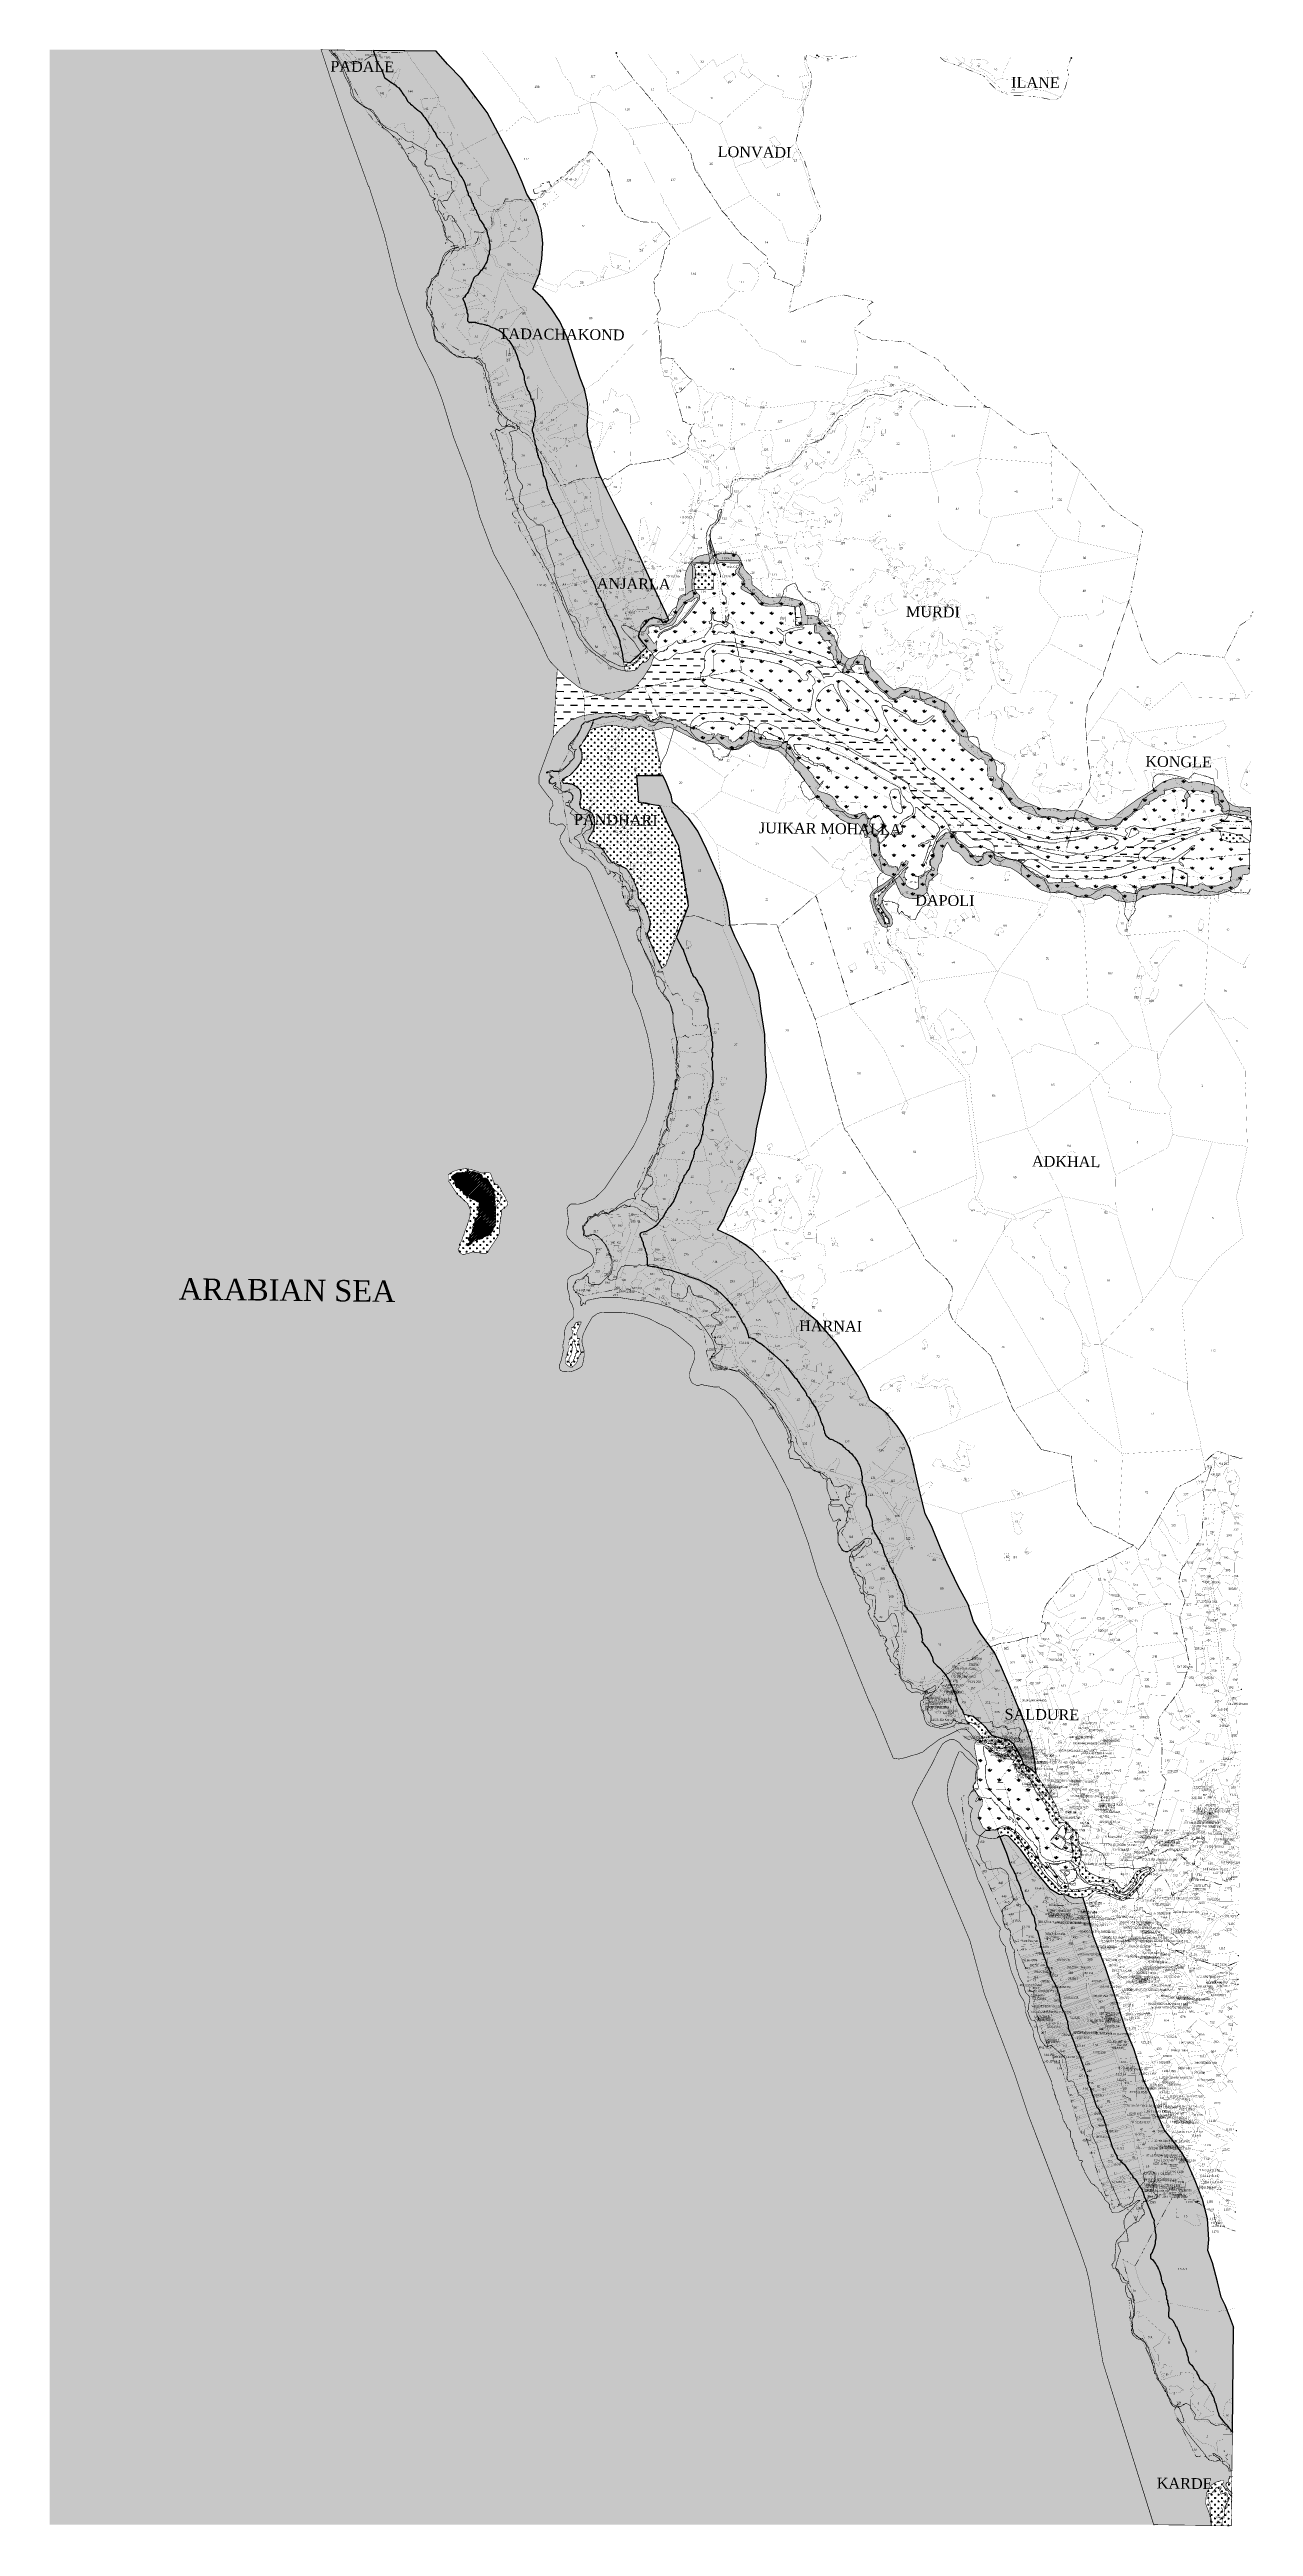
# Model space of a CAD drawing. Header units: metres. Extents: x 294533 to 301305, y 1963486 to 1977426.
import ezdxf

# ---------------------------------------------------------------- set-up
doc = ezdxf.new("R2010")
doc.units = ezdxf.units.M
doc.linetypes.add('DASHED2', pattern=[0.375, 0.25, -0.125])
for name, color, linetype in [('200M CRZ LINE', 22, 'Continuous'), ('20M CRZ LINE', 140, 'Continuous'), ('50 TO 500M FROM HTL', 54, 'Continuous'), ('500M CRZ LINE', 11, 'Continuous'), ('50M CRZ LINE', 60, 'Continuous'), ('ARABIAN SEA', 141, 'Continuous'), ('ARCHAEOLOGICAL & HERITAGE SITES - CRZ IA', 12, 'Continuous'), ('CRZ LINE FOR RIVER OR CREEK', 84, 'Continuous'), ('HAZARDS LINE', 1, 'Continuous'), ('HIGH TIDE LINE', 6, 'Continuous'), ('INTERTIDAL ZONE', 5, 'Continuous'), ('LOW TIDE LINE', 5, 'Continuous'), ('MANGROOVE', 112, 'Continuous'), ('NDZ-200M FROM CRZ', 30, 'Continuous'), ('NDZ-500M FROM CRZ', 2, 'Continuous'), ('RIVER', 4, 'Continuous'), ('SURVEY NO.', 7, 'Continuous'), ('SURVEY PLOT BOUNDARY', 35, 'Continuous'), ('VILLAGE BOUNDARY', 212, 'Continuous'), ('VILLAGE NAME', 3, 'Continuous')]:
    doc.layers.add(name, color=color, linetype=linetype)
doc.styles.get("Standard").update_dxf_attribs({"font": 'times.ttf'})
pattern_1 = [(359.36762, (281684.086, 1962845.993), (19.352338, 18.929796), [9.571116, -28.71335]), (89.36762, (281688.818, 1962841.155), (-18.929796, 19.352338), [9.571116, -28.71335])]
pattern_2 = [(89.36762, (281684.086, 1962845.993), (-53.54155, 54.73668), [14.35667, -93.92815]), (44.36762, (281684.086, 1962845.99), (-53.54155, 54.73668), [14.35667, -62.21226]), (134.36762, (281684.086, 1962845.99), (-54.73668, -53.54155), [14.35667, -62.21226])]
pattern_3 = [(359.36762, (281684.086, 1962845.993), (38.704675, 37.85959), [38.28447, -38.28447])]

# ---------------------------------------------------------------- blocks, each defined once
blk = doc.blocks.new('45')
at = {"layer": '50 TO 500M FROM HTL'}
h = blk.add_hatch(dxfattribs=at)
h.set_pattern_fill('CROSS', color=256, scale=3.014525, angle=-0.6324)
h.set_pattern_definition(pattern_1)
h.paths.add_polyline_path([(297834, 1973338), (297983, 1973338), (297969, 1973366), (297971, 1973398), (297931, 1973595), (297916, 1973593), (297888, 1973604), (297856, 1973620), (297836, 1973608), (297820, 1973606), (297786, 1973607), (297752, 1973615), (297707, 1973624), (297666, 1973622), (297611, 1973609), (297572, 1973598), (297570, 1973593), (297547, 1973551), (297523, 1973512), (297513, 1973501), (297527, 1973469), (297528, 1973433), (297517, 1973409), (297496, 1973379), (297461, 1973343), (297431, 1973325), (297420, 1973320), (297415, 1973312), (297417, 1973305), (297425, 1973297), (297445, 1973297), (297475, 1973292), (297505, 1973272), (297518, 1973258), (297522, 1973224), (297514, 1973181), (297521, 1973157), (297539, 1973151), (297558, 1973146), (297581, 1973131), (297593, 1973110), (297597, 1973092), (297598, 1973062), (297592, 1973034), (297576, 1973005), (297562, 1972984), (297564, 1972974), (297580, 1972967), (297612, 1972955), (297643, 1972926), (297665, 1972892), (297683, 1972868), (297696, 1972852), (297721, 1972844), (297747, 1972832), (297777, 1972817), (297795, 1972791), (297818, 1972751), (297841, 1972693), (297845, 1972649), (297871, 1972619), (297885, 1972597), (297901, 1972552), (297912, 1972513), (297904, 1972466), (297893, 1972450), (297906, 1972415), (297950, 1972314), (297977, 1972256), (297998, 1972270), (298126, 1972606), (298070, 1972944), (298002, 1973088), (297999, 1973094), (297991, 1973110), (297996, 1973102), (297964, 1973171), (297845, 1973190)])
at = {"layer": 'ARABIAN SEA'}
h = blk.add_hatch(dxfattribs=at)
h.set_pattern_fill('DASH', color=256, scale=30)
h.paths.add_polyline_path([(297446, 1972899), (297401, 1972971), (297407, 1973000), (297428, 1973032), (297436, 1973052), (297420, 1973068), (297408, 1973068), (297384, 1973060), (297368, 1973069), (297348, 1973073), (297344, 1973093), (297348, 1973145), (297365, 1973173), (297361, 1973197), (297333, 1973230), (297306, 1973266), (297286, 1973295), (297286, 1973339), (297367, 1973561), (297389, 1973941), (297341, 1973990), (297275, 1974135), (297145, 1974386), (297031, 1974588), (296953, 1974794), (296899, 1974999), (296805, 1975246), (296776, 1975343), (296743, 1975451), (296692, 1975585), (296645, 1975677), (296606, 1975754), (296559, 1975879), (296489, 1976085), (296416, 1976384), (296396, 1976448), (296330, 1976654), (296326, 1976658), (296194, 1977025), (296112, 1977267), (296073, 1977388), (296060, 1977425), (294533, 1977425), (294533, 1963496), (300744, 1963496), (300459, 1964408), (300414, 1964669), (300380, 1964875), (300365, 1964935), (300326, 1965048), (300088, 1965674), (300037, 1965807), (299959, 1966041), (299791, 1966485), (299710, 1966784), (299385, 1967559), (299418, 1967635), (299451, 1967695), (299496, 1967775), (299533, 1967851), (299545, 1967871), (299557, 1967891), (299590, 1967915), (299610, 1967914), (299623, 1967914), (299650, 1967898), (299666, 1967878), (299682, 1967861), (299706, 1967845), (299725, 1967821), (299749, 1967797), (299741, 1967845), (299732, 1967888), (299753, 1967910), (299731, 1967921), (299715, 1967949), (299691, 1967970), (299679, 1967974), (299663, 1967974), (299647, 1967970), (299618, 1967955), (299586, 1967939), (299542, 1967919), (299473, 1967868), (299444, 1967844), (299432, 1967840), (299412, 1967832), (299380, 1967824), (299322, 1967804), (299279, 1967810), (299177, 1968060), (299142, 1968133), (299040, 1968383), (298970, 1968561), (298856, 1968835), (298798, 1969029), (298697, 1969303), (298614, 1969465), (298539, 1969599), (298484, 1969712), (298441, 1969772), (298393, 1969833), (298357, 1969862), (298329, 1969882), (298281, 1969899), (298269, 1969899), (298253, 1969903), (298225, 1969907), (298205, 1969912), (298197, 1969912), (298178, 1969906), (298145, 1969922), (298133, 1969953), (298134, 1969987), (298154, 1970037), (298163, 1970065), (298163, 1970081), (298159, 1970101), (298147, 1970125), (298099, 1970166), (298024, 1970227), (297960, 1970256), (297904, 1970285), (297824, 1970310), (297751, 1970319), (297687, 1970319), (297639, 1970320), (297615, 1970312), (297586, 1970292), (297558, 1970244), (297537, 1970201), (297529, 1970176), (297528, 1970152), (297532, 1970132), (297543, 1970092), (297540, 1970092), (297540, 1970072), (297531, 1970019), (297506, 1970000), (297464, 1969984), (297438, 1969985), (297409, 1969985), (297399, 1970015), (297411, 1970049), (297419, 1970085), (297423, 1970105), (297420, 1970133), (297428, 1970170), (297428, 1970186), (297429, 1970210), (297440, 1970249), (297461, 1970270), (297474, 1970282), (297482, 1970294), (297482, 1970334), (297478, 1970346), (297471, 1970366), (297460, 1970383), (297455, 1970423), (297447, 1970451), (297448, 1970487), (297448, 1970509), (297472, 1970527), (297488, 1970531), (297521, 1970542), (297541, 1970558), (297581, 1970582), (297594, 1970602), (297594, 1970618), (297586, 1970638), (297574, 1970654), (297558, 1970663), (297538, 1970671), (297514, 1970679), (297474, 1970712), (297443, 1970744), (297443, 1970784), (297451, 1970817), (297452, 1970841), (297448, 1970869), (297444, 1970909), (297465, 1970929), (297509, 1970928), (297541, 1970936), (297598, 1970960), (297655, 1971015), (297708, 1971095), (297818, 1971255), (297888, 1971395), (297925, 1971527), (297934, 1971603), (297924, 1971736), (297897, 1971877), (297855, 1972022), (297827, 1972087), (297811, 1972123), (297812, 1972175), (297797, 1972236), (297765, 1972312), (297726, 1972421), (297574, 1972793), (297550, 1972825), (297522, 1972842), (297482, 1972862)])
h.paths.add_polyline_path([(296840, 1971123), (296876, 1971128), (296900, 1971124), (296928, 1971116), (296964, 1971103), (296972, 1971103), (296990, 1971109), (297014, 1971102), (297020, 1971083), (297028, 1971062), (297032, 1971050), (297044, 1971038), (297052, 1971038), (297068, 1971018), (297080, 1970993), (297095, 1970969), (297103, 1970949), (297116, 1970930), (297099, 1970913), (297091, 1970905), (297074, 1970893), (297074, 1970869), (297070, 1970841), (297065, 1970809), (297065, 1970769), (297057, 1970753), (297049, 1970737), (297028, 1970705), (297008, 1970677), (296996, 1970649), (296975, 1970649), (296967, 1970649), (296955, 1970653), (296939, 1970657), (296911, 1970658), (296899, 1970654), (296883, 1970650), (296854, 1970643), (296829, 1970668), (296839, 1970687), (296839, 1970699), (296851, 1970723), (296868, 1970771), (296881, 1970807), (296897, 1970855), (296902, 1970891), (296890, 1970919), (296882, 1970935), (296866, 1970948), (296850, 1970964), (296826, 1970984), (296799, 1971025), (296787, 1971045), (296775, 1971061), (296775, 1971077), (296775, 1971093), (296787, 1971101), (296809, 1971115)], flags=0)
h.paths.add_polyline_path([(296840, 1971123), (296876, 1971128), (296900, 1971124), (296928, 1971116), (296964, 1971103), (296972, 1971103), (296990, 1971109), (297014, 1971102), (297020, 1971083), (297028, 1971062), (297032, 1971050), (297044, 1971038), (297052, 1971038), (297068, 1971018), (297080, 1970993), (297095, 1970969), (297103, 1970949), (297116, 1970930), (297099, 1970913), (297091, 1970905), (297074, 1970893), (297074, 1970869), (297070, 1970841), (297065, 1970809), (297065, 1970769), (297057, 1970753), (297049, 1970737), (297028, 1970705), (297008, 1970677), (296996, 1970649), (296975, 1970649), (296967, 1970649), (296955, 1970653), (296939, 1970657), (296927, 1970657), (296911, 1970658), (296899, 1970654), (296883, 1970650), (296854, 1970643), (296829, 1970668), (296839, 1970687), (296839, 1970699), (296851, 1970723), (296868, 1970771), (296881, 1970807), (296897, 1970855), (296902, 1970891), (296890, 1970919), (296882, 1970935), (296866, 1970948), (296850, 1970964), (296826, 1970984), (296799, 1971025), (296787, 1971045), (296775, 1971061), (296775, 1971077), (296775, 1971093), (296787, 1971101), (296809, 1971115)], flags=16)
h.paths.add_polyline_path([(296940, 1971100), (296944, 1971099), (296948, 1971103), (296936, 1971104)], flags=0)
h.paths.add_polyline_path([(296880, 1971088), (296880, 1971096), (296872, 1971088)], flags=0)
h.paths.add_polyline_path([(297063, 1970941), (297063, 1970937), (297067, 1970945)], flags=0)
h.paths.add_polyline_path([(295227, 1970323), (296479, 1970309), (296482, 1970567), (295229, 1970581)], flags=24)
h.paths.add_polyline_path([(299733, 1967892), (300000, 1967889), (300001, 1967915), (299733, 1967918)], flags=24)
h.paths.add_polyline_path([(299673, 1967914), (299981, 1967911), (299982, 1967937), (299673, 1967940)], flags=24)
h.paths.add_polyline_path([(299675, 1967966), (299708, 1967966), (299708, 1967992), (299676, 1967992)], flags=24)
at = {"layer": 'ARCHAEOLOGICAL & HERITAGE SITES - CRZ IA'}
h = blk.add_hatch(dxfattribs=at)
h.set_pattern_fill('GOST_GROUND', color=256, scale=1.20581, angle=-0.6324)
h.set_pattern_definition([(44.36762, (281684.086, 1962845.993), (17.051689, -0.188209), [24.1162]), (44.36762, (281687.703, 1962845.953), (17.051689, -0.188209), [24.1162]), (44.36762, (281691.32, 1962845.913), (17.051689, -0.188209), [24.1162])])
h.paths.add_polyline_path([(297032, 1971014), (297024, 1971022), (297020, 1971034), (297016, 1971038), (297008, 1971051), (297004, 1971059), (297000, 1971063), (297000, 1971067), (296996, 1971071), (296992, 1971071), (296988, 1971075), (296984, 1971075), (296980, 1971075), (296976, 1971075), (296972, 1971075), (296968, 1971079), (296968, 1971083), (296968, 1971087), (296964, 1971091), (296964, 1971095), (296960, 1971095), (296948, 1971103), (296944, 1971099), (296940, 1971100), (296936, 1971104), (296932, 1971104), (296932, 1971108), (296928, 1971108), (296924, 1971112), (296920, 1971112), (296916, 1971112), (296912, 1971112), (296908, 1971112), (296900, 1971112), (296892, 1971116), (296888, 1971116), (296884, 1971112), (296880, 1971112), (296876, 1971112), (296872, 1971112), (296868, 1971108), (296864, 1971104), (296860, 1971108), (296856, 1971108), (296852, 1971105), (296848, 1971105), (296844, 1971105), (296840, 1971105), (296836, 1971105), (296832, 1971105), (296828, 1971105), (296824, 1971105), (296823, 1971101), (296819, 1971101), (296819, 1971097), (296815, 1971097), (296811, 1971097), (296807, 1971093), (296803, 1971093), (296803, 1971089), (296799, 1971085), (296795, 1971085), (296795, 1971081), (296795, 1971077), (296795, 1971073), (296799, 1971073), (296799, 1971069), (296803, 1971065), (296807, 1971065), (296811, 1971057), (296815, 1971045), (296815, 1971041), (296815, 1971037), (296815, 1971033), (296819, 1971033), (296819, 1971028), (296823, 1971028), (296823, 1971024), (296831, 1971020), (296839, 1971016), (296847, 1971008), (296855, 1971004), (296859, 1970996), (296858, 1970992), (296862, 1970984), (296870, 1970980), (296874, 1970976), (296878, 1970976), (296882, 1970976), (296886, 1970975), (296890, 1970975), (296890, 1970971), (296894, 1970971), (296894, 1970967), (296894, 1970963), (296898, 1970963), (296902, 1970963), (296902, 1970959), (296906, 1970959), (296910, 1970955), (296914, 1970955), (296918, 1970955), (296922, 1970951), (296926, 1970951), (296930, 1970951), (296930, 1970947), (296934, 1970943), (296938, 1970943), (296942, 1970939), (296950, 1970939), (296946, 1970906), (296942, 1970907), (296938, 1970899), (296938, 1970895), (296942, 1970894), (296946, 1970890), (296946, 1970886), (296946, 1970874), (296945, 1970862), (296941, 1970858), (296933, 1970850), (296929, 1970850), (296925, 1970850), (296925, 1970846), (296925, 1970842), (296925, 1970838), (296925, 1970834), (296925, 1970830), (296921, 1970818), (296917, 1970810), (296917, 1970806), (296913, 1970802), (296913, 1970798), (296917, 1970790), (296912, 1970786), (296908, 1970766), (296904, 1970758), (296900, 1970758), (296900, 1970754), (296900, 1970750), (296896, 1970750), (296896, 1970746), (296892, 1970742), (296888, 1970738), (296888, 1970734), (296888, 1970726), (296892, 1970726), (296892, 1970722), (296896, 1970722), (296896, 1970718), (296896, 1970714), (296892, 1970710), (296887, 1970706), (296883, 1970706), (296879, 1970706), (296879, 1970702), (296879, 1970698), (296883, 1970698), (296887, 1970698), (296883, 1970694), (296887, 1970694), (296891, 1970694), (296891, 1970698), (296895, 1970698), (296899, 1970698), (296899, 1970702), (296903, 1970702), (296904, 1970706), (296908, 1970706), (296912, 1970710), (296912, 1970714), (296916, 1970714), (296916, 1970718), (296920, 1970718), (296924, 1970722), (296928, 1970722), (296932, 1970722), (296932, 1970726), (296936, 1970726), (296940, 1970726), (296944, 1970730), (296948, 1970730), (296952, 1970730), (296956, 1970730), (296956, 1970734), (296960, 1970733), (296964, 1970733), (296968, 1970733), (296972, 1970737), (296976, 1970741), (296980, 1970745), (296984, 1970745), (296984, 1970749), (296988, 1970749), (296992, 1970749), (296996, 1970749), (297000, 1970749), (297001, 1970753), (297005, 1970753), (297009, 1970757), (297013, 1970761), (297017, 1970761), (297017, 1970765), (297017, 1970769), (297021, 1970769), (297021, 1970773), (297025, 1970777), (297025, 1970781), (297029, 1970785), (297029, 1970789), (297029, 1970793), (297033, 1970797), (297037, 1970801), (297037, 1970805), (297041, 1970809), (297041, 1970813), (297041, 1970817), (297042, 1970825), (297042, 1970833), (297042, 1970841), (297042, 1970849), (297042, 1970857), (297042, 1970861), (297042, 1970869), (297042, 1970873), (297042, 1970881), (297042, 1970885), (297042, 1970889), (297042, 1970897), (297042, 1970901), (297042, 1970909)])
at = {"layer": 'INTERTIDAL ZONE'}
h = blk.add_hatch(dxfattribs=at)
h.set_pattern_fill('CROSS', color=256, scale=3.014525, angle=-0.6324)
h.set_pattern_definition(pattern_1)
h.paths.add_polyline_path([(296776, 1975343), (296805, 1975246), (296899, 1974999), (296953, 1974794), (297031, 1974588), (297145, 1974386), (297275, 1974135), (297338, 1973998), (297342, 1973993), (297350, 1973981), (297429, 1973900), (297513, 1973835), (297581, 1973806), (297681, 1973773), (297701, 1973768), (297713, 1973772), (297721, 1973772), (297741, 1973784), (297802, 1973824), (297835, 1973847), (297875, 1973895), (297916, 1973959), (297925, 1973991), (297934, 1974007), (297924, 1974025), (297917, 1974015), (297913, 1974011), (297909, 1974011), (297909, 1974003), (297904, 1973995), (297896, 1973987), (297892, 1973983), (297888, 1973979), (297884, 1973979), (297872, 1973976), (297868, 1973976), (297864, 1973972), (297848, 1973956), (297844, 1973948), (297836, 1973940), (297827, 1973936), (297827, 1973932), (297819, 1973932), (297799, 1973928), (297775, 1973928), (297771, 1973929), (297751, 1973933), (297731, 1973937), (297707, 1973949), (297683, 1973958), (297679, 1973962), (297663, 1973978), (297647, 1973990), (297635, 1973998), (297619, 1974011), (297603, 1974019), (297603, 1974023), (297583, 1974035), (297571, 1974047), (297552, 1974064), (297536, 1974084), (297532, 1974092), (297516, 1974108), (297500, 1974136), (297496, 1974149), (297492, 1974157), (297488, 1974165), (297488, 1974173), (297481, 1974185), (297469, 1974209), (297461, 1974225), (297457, 1974237), (297445, 1974258), (297433, 1974282), (297418, 1974314), (297418, 1974326), (297414, 1974326), (297414, 1974334), (297414, 1974338), (297414, 1974342), (297410, 1974350), (297406, 1974351), (297402, 1974363), (297394, 1974375), (297386, 1974395), (297379, 1974415), (297367, 1974431), (297355, 1974460), (297343, 1974484), (297339, 1974492), (297339, 1974496), (297335, 1974500), (297331, 1974504), (297323, 1974516), (297315, 1974524), (297316, 1974528), (297308, 1974545), (297300, 1974565), (297296, 1974565), (297296, 1974573), (297292, 1974577), (297292, 1974585), (297288, 1974589), (297280, 1974597), (297276, 1974601), (297272, 1974605), (297260, 1974638), (297241, 1974678), (297233, 1974694), (297233, 1974702), (297229, 1974710), (297225, 1974714), (297217, 1974730), (297217, 1974735), (297213, 1974743), (297213, 1974747), (297209, 1974751), (297205, 1974755), (297202, 1974763), (297190, 1974783), (297174, 1974811), (297170, 1974823), (297166, 1974828), (297166, 1974836), (297166, 1974840), (297166, 1974844), (297162, 1974844), (297162, 1974848), (297158, 1974852), (297150, 1974872), (297147, 1974884), (297143, 1974892), (297139, 1974916), (297135, 1974916), (297135, 1974928), (297135, 1974932), (297131, 1974940), (297123, 1974953), (297123, 1974965), (297119, 1974977), (297112, 1974997), (297112, 1975005), (297108, 1975013), (297108, 1975029), (297108, 1975033), (297108, 1975037), (297104, 1975041), (297100, 1975045), (297096, 1975053), (297089, 1975086), (297085, 1975106), (297081, 1975122), (297077, 1975134), (297077, 1975138), (297073, 1975146), (297073, 1975150), (297069, 1975158), (297065, 1975178), (297066, 1975194), (297062, 1975211), (297054, 1975235), (297046, 1975259), (297042, 1975275), (297042, 1975283), (297043, 1975287), (297043, 1975291), (297047, 1975291), (297047, 1975287), (297051, 1975287), (297055, 1975287), (297055, 1975283), (297059, 1975283), (297063, 1975283), (297067, 1975283), (297071, 1975287), (297075, 1975287), (297079, 1975291), (297083, 1975291), (297091, 1975295), (297095, 1975299), (297103, 1975303), (297111, 1975307), (297119, 1975306), (297131, 1975306), (297135, 1975302), (297139, 1975302), (297139, 1975298), (297143, 1975298), (297147, 1975294), (297151, 1975294), (297151, 1975298), (297147, 1975302), (297143, 1975306), (297139, 1975306), (297135, 1975310), (297127, 1975310), (297123, 1975314), (297115, 1975315), (297111, 1975311), (297103, 1975311), (297103, 1975307), (297095, 1975307), (297087, 1975303), (297079, 1975303), (297067, 1975319), (297059, 1975331), (297055, 1975343), (297055, 1975355), (297057, 1975359), (297059, 1975363), (297059, 1975367), (297064, 1975371), (297064, 1975379), (297060, 1975383), (297048, 1975412), (297044, 1975420), (297044, 1975424), (297040, 1975424), (297036, 1975432), (297032, 1975432), (297032, 1975436), (297028, 1975448), (297020, 1975468), (297017, 1975492), (297013, 1975501), (297013, 1975505), (297009, 1975517), (297005, 1975521), (297009, 1975529), (297009, 1975533), (297005, 1975537), (297005, 1975549), (297001, 1975553), (296993, 1975569), (296989, 1975577), (296986, 1975589), (296986, 1975605), (296982, 1975613), (296978, 1975622), (296970, 1975642), (296966, 1975654), (296958, 1975666), (296954, 1975670), (296950, 1975674), (296950, 1975678), (296938, 1975682), (296934, 1975682), (296934, 1975690), (296930, 1975690), (296930, 1975686), (296922, 1975686), (296902, 1975691), (296866, 1975691), (296842, 1975695), (296826, 1975696), (296814, 1975704), (296790, 1975720), (296770, 1975736), (296738, 1975765), (296730, 1975773), (296714, 1975781), (296706, 1975785), (296702, 1975789), (296702, 1975793), (296699, 1975802), (296695, 1975822), (296691, 1975850), (296683, 1975874), (296683, 1975890), (296688, 1975906), (296684, 1975918), (296676, 1975934), (296664, 1975955), (296656, 1975967), (296652, 1975975), (296653, 1976007), (296657, 1976019), (296657, 1976035), (296653, 1976051), (296653, 1976055), (296649, 1976063), (296653, 1976067), (296653, 1976075), (296657, 1976083), (296670, 1976095), (296674, 1976107), (296678, 1976119), (296682, 1976131), (296682, 1976135), (296686, 1976139), (296690, 1976139), (296698, 1976147), (296702, 1976151), (296710, 1976155), (296715, 1976163), (296719, 1976167), (296719, 1976171), (296723, 1976183), (296723, 1976187), (296727, 1976191), (296727, 1976199), (296735, 1976223), (296740, 1976239), (296744, 1976255), (296748, 1976263), (296760, 1976283), (296768, 1976287), (296780, 1976295), (296788, 1976299), (296801, 1976307), (296809, 1976307), (296833, 1976311), (296833, 1976315), (296829, 1976315), (296821, 1976311), (296813, 1976311), (296813, 1976315), (296809, 1976315), (296805, 1976327), (296805, 1976331), (296801, 1976339), (296797, 1976343), (296793, 1976343), (296789, 1976347), (296777, 1976355), (296765, 1976368), (296757, 1976380), (296757, 1976388), (296761, 1976388), (296761, 1976396), (296757, 1976396), (296753, 1976400), (296753, 1976404), (296757, 1976404), (296758, 1976420), (296750, 1976436), (296750, 1976440), (296742, 1976452), (296738, 1976460), (296738, 1976464), (296734, 1976472), (296730, 1976485), (296718, 1976505), (296714, 1976509), (296714, 1976517), (296710, 1976517), (296706, 1976521), (296702, 1976525), (296703, 1976541), (296699, 1976545), (296699, 1976549), (296695, 1976561), (296691, 1976569), (296691, 1976577), (296687, 1976577), (296691, 1976581), (296695, 1976585), (296699, 1976581), (296699, 1976585), (296703, 1976585), (296703, 1976589), (296695, 1976589), (296691, 1976594), (296683, 1976594), (296679, 1976598), (296679, 1976602), (296675, 1976602), (296671, 1976606), (296667, 1976622), (296652, 1976654), (296624, 1976699), (296600, 1976747), (296597, 1976759), (296593, 1976763), (296585, 1976780), (296573, 1976788), (296569, 1976792), (296557, 1976804), (296553, 1976808), (296549, 1976820), (296529, 1976857), (296510, 1976889), (296486, 1976921), (296474, 1976934), (296462, 1976942), (296442, 1976962), (296434, 1976970), (296414, 1976982), (296386, 1977019), (296363, 1977055), (296355, 1977068), (296331, 1977088), (296295, 1977108), (296267, 1977129), (296251, 1977141), (296239, 1977157), (296231, 1977169), (296227, 1977182), (296228, 1977194), (296224, 1977206), (296224, 1977214), (296216, 1977234), (296192, 1977278), (296181, 1977315), (296169, 1977343), (296161, 1977355), (296153, 1977367), (296141, 1977383), (296113, 1977412), (296106, 1977424), (296060, 1977425), (296073, 1977388), (296112, 1977267), (296194, 1977025), (296326, 1976658), (296330, 1976654), (296396, 1976448), (296416, 1976384), (296489, 1976085), (296559, 1975879), (296606, 1975754), (296645, 1975677), (296692, 1975585), (296743, 1975451)])
h = blk.add_hatch(dxfattribs=at)
h.set_pattern_fill('CROSS', color=256, scale=3.014525, angle=-0.6324)
h.set_pattern_definition(pattern_1)
h.paths.add_polyline_path([(298268, 1974468), (298252, 1974494), (298245, 1974512), (298244, 1974533), (298156, 1974531), (298160, 1974523), (298159, 1974515), (298163, 1974507), (298167, 1974499), (298167, 1974459), (298163, 1974447), (298159, 1974439), (298158, 1974415), (298162, 1974390), (298164, 1974386), (298199, 1974386), (298267, 1974389)])
h = blk.add_hatch(dxfattribs=at)
h.set_pattern_fill('CROSS', color=256, scale=3.014525, angle=-0.6324)
h.set_pattern_definition(pattern_1)
h.paths.add_polyline_path([(297560, 1970843), (297560, 1970847), (297560, 1970851), (297564, 1970855), (297568, 1970859), (297572, 1970859), (297576, 1970855), (297576, 1970859), (297589, 1970859), (297593, 1970863), (297593, 1970867), (297597, 1970871), (297601, 1970875), (297605, 1970875), (297605, 1970871), (297609, 1970871), (297613, 1970867), (297617, 1970867), (297621, 1970867), (297625, 1970871), (297625, 1970875), (297625, 1970879), (297629, 1970883), (297633, 1970887), (297637, 1970883), (297641, 1970883), (297645, 1970887), (297649, 1970887), (297649, 1970891), (297653, 1970887), (297653, 1970883), (297653, 1970879), (297657, 1970879), (297661, 1970879), (297661, 1970883), (297665, 1970882), (297669, 1970882), (297669, 1970878), (297673, 1970874), (297677, 1970874), (297677, 1970878), (297681, 1970878), (297681, 1970882), (297693, 1970890), (297714, 1970902), (297722, 1970910), (297734, 1970922), (297746, 1970930), (297754, 1970934), (297774, 1970946), (297787, 1970954), (297791, 1970953), (297795, 1970953), (297803, 1970957), (297811, 1970961), (297815, 1970961), (297819, 1970961), (297823, 1970957), (297827, 1970957), (297831, 1970957), (297831, 1970961), (297831, 1970965), (297827, 1970969), (297823, 1970977), (297823, 1970985), (297823, 1970989), (297831, 1970997), (297852, 1971017), (297856, 1971025), (297872, 1971053), (297880, 1971069), (297885, 1971093), (297889, 1971097), (297889, 1971101), (297889, 1971105), (297893, 1971109), (297893, 1971113), (297897, 1971125), (297897, 1971129), (297905, 1971137), (297909, 1971137), (297909, 1971141), (297913, 1971153), (297922, 1971169), (297930, 1971189), (297938, 1971201), (297938, 1971205), (297942, 1971209), (297946, 1971213), (297950, 1971217), (297950, 1971221), (297950, 1971229), (297954, 1971241), (297963, 1971257), (297967, 1971261), (297967, 1971265), (297963, 1971265), (297963, 1971269), (297967, 1971273), (297967, 1971277), (297967, 1971281), (297971, 1971293), (297975, 1971301), (297984, 1971325), (297992, 1971341), (297996, 1971345), (298004, 1971349), (298004, 1971353), (298008, 1971357), (298008, 1971361), (298004, 1971369), (298004, 1971377), (298004, 1971385), (298004, 1971397), (298005, 1971409), (298009, 1971417), (298013, 1971429), (298017, 1971437), (298017, 1971441), (298021, 1971449), (298025, 1971469), (298025, 1971486), (298034, 1971514), (298038, 1971534), (298042, 1971554), (298047, 1971574), (298051, 1971578), (298055, 1971578), (298055, 1971582), (298055, 1971586), (298051, 1971586), (298051, 1971594), (298051, 1971602), (298051, 1971618), (298051, 1971626), (298055, 1971626), (298055, 1971630), (298059, 1971630), (298063, 1971634), (298063, 1971638), (298067, 1971642), (298068, 1971650), (298064, 1971654), (298064, 1971658), (298060, 1971666), (298060, 1971670), (298056, 1971678), (298056, 1971682), (298056, 1971686), (298060, 1971694), (298060, 1971698), (298064, 1971702), (298064, 1971706), (298060, 1971714), (298056, 1971722), (298060, 1971726), (298060, 1971730), (298060, 1971738), (298056, 1971742), (298057, 1971746), (298061, 1971750), (298061, 1971758), (298061, 1971771), (298061, 1971791), (298061, 1971811), (298061, 1971827), (298062, 1971835), (298062, 1971847), (298058, 1971851), (298058, 1971855), (298058, 1971859), (298058, 1971867), (298054, 1971883), (298046, 1971907), (298043, 1971940), (298039, 1971944), (298039, 1971948), (298039, 1971960), (298039, 1971964), (298039, 1971980), (298039, 1971984), (298039, 1971988), (298039, 1971992), (298035, 1972000), (298035, 1972004), (298039, 1972004), (298039, 1972008), (298035, 1972008), (298035, 1972012), (298031, 1972020), (298031, 1972024), (298028, 1972036), (298024, 1972052), (298016, 1972069), (298012, 1972073), (298000, 1972085), (297996, 1972093), (297988, 1972101), (297984, 1972109), (297980, 1972113), (297968, 1972129), (297968, 1972133), (297964, 1972137), (297964, 1972141), (297964, 1972145), (297960, 1972146), (297960, 1972141), (297956, 1972150), (297945, 1972174), (297949, 1972178), (297949, 1972182), (297929, 1972234), (297914, 1972279), (297886, 1972331), (297867, 1972380), (297851, 1972412), (297847, 1972408), (297847, 1972412), (297847, 1972416), (297843, 1972416), (297843, 1972424), (297839, 1972440), (297835, 1972440), (297835, 1972468), (297843, 1972472), (297844, 1972484), (297852, 1972484), (297856, 1972484), (297856, 1972492), (297860, 1972492), (297860, 1972496), (297860, 1972512), (297856, 1972525), (297856, 1972533), (297852, 1972537), (297852, 1972541), (297848, 1972557), (297841, 1972573), (297837, 1972581), (297837, 1972585), (297833, 1972585), (297829, 1972585), (297825, 1972585), (297821, 1972585), (297813, 1972585), (297809, 1972585), (297796, 1972581), (297793, 1972594), (297789, 1972598), (297789, 1972602), (297785, 1972602), (297785, 1972606), (297781, 1972606), (297781, 1972610), (297781, 1972614), (297781, 1972618), (297785, 1972622), (297785, 1972626), (297785, 1972630), (297785, 1972634), (297789, 1972638), (297793, 1972642), (297797, 1972646), (297797, 1972650), (297797, 1972654), (297797, 1972662), (297797, 1972670), (297790, 1972686), (297786, 1972694), (297782, 1972698), (297774, 1972714), (297774, 1972718), (297766, 1972714), (297758, 1972715), (297754, 1972715), (297754, 1972719), (297754, 1972731), (297754, 1972739), (297754, 1972743), (297754, 1972747), (297750, 1972747), (297746, 1972747), (297746, 1972751), (297746, 1972755), (297746, 1972759), (297742, 1972759), (297742, 1972763), (297742, 1972771), (297742, 1972775), (297746, 1972775), (297746, 1972779), (297742, 1972779), (297738, 1972783), (297730, 1972787), (297718, 1972795), (297706, 1972796), (297698, 1972800), (297694, 1972800), (297690, 1972800), (297686, 1972800), (297686, 1972796), (297690, 1972792), (297682, 1972788), (297678, 1972784), (297674, 1972784), (297674, 1972788), (297670, 1972792), (297666, 1972800), (297666, 1972804), (297662, 1972804), (297662, 1972808), (297662, 1972816), (297658, 1972816), (297654, 1972824), (297654, 1972828), (297650, 1972832), (297639, 1972845), (297631, 1972857), (297619, 1972869), (297619, 1972873), (297615, 1972877), (297599, 1972893), (297599, 1972897), (297599, 1972901), (297591, 1972905), (297583, 1972917), (297579, 1972918), (297575, 1972922), (297571, 1972922), (297567, 1972918), (297563, 1972918), (297563, 1972922), (297559, 1972922), (297555, 1972922), (297551, 1972922), (297547, 1972922), (297543, 1972926), (297539, 1972926), (297535, 1972930), (297531, 1972930), (297531, 1972926), (297527, 1972926), (297523, 1972930), (297519, 1972934), (297519, 1972938), (297519, 1972946), (297519, 1972950), (297515, 1972958), (297511, 1972967), (297507, 1972971), (297503, 1972975), (297499, 1972979), (297495, 1972979), (297491, 1972983), (297487, 1972983), (297487, 1972987), (297487, 1972991), (297487, 1972995), (297496, 1972999), (297508, 1973007), (297520, 1973011), (297524, 1973015), (297528, 1973023), (297528, 1973035), (297532, 1973039), (297532, 1973043), (297536, 1973043), (297540, 1973047), (297544, 1973051), (297548, 1973055), (297548, 1973059), (297549, 1973067), (297549, 1973071), (297549, 1973083), (297549, 1973087), (297549, 1973091), (297549, 1973095), (297545, 1973099), (297541, 1973099), (297533, 1973103), (297525, 1973103), (297521, 1973103), (297517, 1973103), (297517, 1973099), (297513, 1973099), (297513, 1973095), (297513, 1973091), (297489, 1973095), (297489, 1973107), (297489, 1973111), (297485, 1973112), (297481, 1973116), (297461, 1973128), (297465, 1973132), (297469, 1973140), (297473, 1973144), (297473, 1973148), (297473, 1973152), (297461, 1973160), (297461, 1973164), (297457, 1973164), (297453, 1973164), (297449, 1973164), (297449, 1973172), (297437, 1973172), (297437, 1973188), (297453, 1973188), (297454, 1973200), (297462, 1973196), (297466, 1973196), (297470, 1973196), (297470, 1973200), (297474, 1973208), (297474, 1973220), (297474, 1973228), (297470, 1973232), (297470, 1973236), (297466, 1973240), (297458, 1973244), (297454, 1973245), (297450, 1973249), (297442, 1973249), (297430, 1973245), (297426, 1973245), (297422, 1973245), (297418, 1973241), (297410, 1973241), (297406, 1973241), (297402, 1973241), (297398, 1973241), (297398, 1973245), (297394, 1973249), (297394, 1973253), (297394, 1973257), (297386, 1973265), (297382, 1973265), (297382, 1973269), (297378, 1973269), (297374, 1973266), (297370, 1973270), (297366, 1973278), (297370, 1973282), (297374, 1973286), (297378, 1973290), (297382, 1973294), (297382, 1973298), (297378, 1973298), (297374, 1973298), (297370, 1973294), (297366, 1973294), (297362, 1973290), (297354, 1973294), (297350, 1973294), (297346, 1973294), (297346, 1973298), (297342, 1973302), (297342, 1973306), (297342, 1973310), (297342, 1973314), (297346, 1973318), (297346, 1973322), (297350, 1973322), (297350, 1973326), (297354, 1973326), (297355, 1973330), (297355, 1973334), (297351, 1973334), (297347, 1973338), (297347, 1973342), (297347, 1973346), (297347, 1973350), (297347, 1973354), (297343, 1973358), (297339, 1973358), (297335, 1973358), (297335, 1973354), (297331, 1973354), (297327, 1973354), (297327, 1973358), (297331, 1973358), (297331, 1973362), (297339, 1973362), (297347, 1973366), (297359, 1973370), (297363, 1973370), (297367, 1973366), (297371, 1973366), (297379, 1973366), (297387, 1973366), (297391, 1973366), (297399, 1973366), (297407, 1973370), (297415, 1973374), (297419, 1973378), (297423, 1973378), (297444, 1973397), (297456, 1973409), (297456, 1973413), (297460, 1973421), (297464, 1973421), (297464, 1973425), (297468, 1973425), (297472, 1973429), (297480, 1973437), (297480, 1973441), (297480, 1973445), (297480, 1973453), (297477, 1973461), (297477, 1973465), (297473, 1973473), (297465, 1973478), (297461, 1973482), (297457, 1973486), (297453, 1973486), (297453, 1973494), (297453, 1973498), (297453, 1973502), (297453, 1973510), (297457, 1973514), (297461, 1973518), (297461, 1973522), (297477, 1973538), (297498, 1973566), (297510, 1973586), (297518, 1973602), (297522, 1973606), (297522, 1973610), (297522, 1973618), (297527, 1973626), (297535, 1973634), (297539, 1973638), (297543, 1973642), (297575, 1973649), (297595, 1973656), (297611, 1973661), (297636, 1973669), (297644, 1973673), (297692, 1973672), (297700, 1973676), (297720, 1973676), (297724, 1973672), (297736, 1973668), (297744, 1973663), (297752, 1973663), (297752, 1973667), (297756, 1973671), (297772, 1973671), (297772, 1973663), (297776, 1973663), (297776, 1973659), (297792, 1973659), (297804, 1973655), (297820, 1973655), (297820, 1973659), (297824, 1973659), (297828, 1973662), (297829, 1973667), (297833, 1973666), (297833, 1973670), (297837, 1973670), (297837, 1973674), (297845, 1973674), (297849, 1973678), (297869, 1973678), (297873, 1973674), (297877, 1973674), (297881, 1973670), (297885, 1973670), (297893, 1973662), (297897, 1973658), (297905, 1973650), (297909, 1973650), (297913, 1973645), (297917, 1973645), (297921, 1973641), (297925, 1973641), (297925, 1973645), (297929, 1973649), (297933, 1973653), (297937, 1973657), (297925, 1973653), (297917, 1973649), (297909, 1973654), (297909, 1973658), (297901, 1973674), (297897, 1973678), (297885, 1973682), (297873, 1973686), (297861, 1973686), (297849, 1973690), (297845, 1973690), (297833, 1973683), (297796, 1973671), (297756, 1973679), (297748, 1973679), (297740, 1973680), (297728, 1973688), (297696, 1973688), (297660, 1973692), (297608, 1973689), (297535, 1973678), (297467, 1973654), (297438, 1973627), (297406, 1973603), (297369, 1973559), (297365, 1973555), (297286, 1973339), (297286, 1973295), (297306, 1973266), (297333, 1973230), (297361, 1973197), (297365, 1973173), (297348, 1973145), (297344, 1973093), (297348, 1973073), (297368, 1973069), (297384, 1973060), (297408, 1973068), (297420, 1973068), (297436, 1973052), (297428, 1973032), (297407, 1973000), (297403, 1972980), (297411, 1972956), (297446, 1972899), (297482, 1972862), (297522, 1972842), (297550, 1972825), (297574, 1972793), (297726, 1972421), (297765, 1972312), (297797, 1972236), (297812, 1972175), (297811, 1972123), (297827, 1972087), (297855, 1972022), (297897, 1971877), (297924, 1971736), (297934, 1971603), (297925, 1971527), (297888, 1971395), (297818, 1971255), (297708, 1971095), (297655, 1971015), (297598, 1970960), (297541, 1970936), (297509, 1970928), (297465, 1970929), (297452, 1970917), (297444, 1970905), (297448, 1970869), (297452, 1970841), (297451, 1970817), (297443, 1970784), (297443, 1970752), (297451, 1970736), (297470, 1970716), (297494, 1970695), (297514, 1970679), (297538, 1970671), (297558, 1970663), (297574, 1970654), (297586, 1970638), (297594, 1970618), (297594, 1970602), (297581, 1970582), (297541, 1970558), (297521, 1970542), (297488, 1970531), (297472, 1970527), (297456, 1970515), (297448, 1970503), (297448, 1970487), (297447, 1970451), (297455, 1970423), (297459, 1970390), (297463, 1970378), (297471, 1970366), (297478, 1970346), (297482, 1970334), (297482, 1970310), (297482, 1970294), (297474, 1970282), (297461, 1970270), (297449, 1970258), (297437, 1970238), (297429, 1970210), (297428, 1970186), (297428, 1970170), (297420, 1970133), (297423, 1970105), (297419, 1970085), (297411, 1970049), (297402, 1970025), (297402, 1970005), (297406, 1969993), (297414, 1969989), (297426, 1969985), (297438, 1969985), (297454, 1969984), (297474, 1969988), (297495, 1969996), (297511, 1970004), (297527, 1970016), (297531, 1970024), (297535, 1970044), (297540, 1970072), (297540, 1970104), (297532, 1970132), (297528, 1970152), (297529, 1970176), (297537, 1970201), (297558, 1970244), (297586, 1970292), (297615, 1970312), (297639, 1970320), (297687, 1970319), (297751, 1970319), (297824, 1970310), (297904, 1970285), (297960, 1970256), (298024, 1970227), (298099, 1970166), (298147, 1970125), (298159, 1970101), (298163, 1970081), (298163, 1970065), (298154, 1970037), (298138, 1969997), (298133, 1969973), (298133, 1969953), (298141, 1969933), (298149, 1969920), (298173, 1969908), (298185, 1969908), (298197, 1969912), (298205, 1969912), (298225, 1969907), (298253, 1969903), (298269, 1969899), (298285, 1969899), (298301, 1969899), (298305, 1969891), (298329, 1969882), (298357, 1969862), (298393, 1969833), (298441, 1969772), (298484, 1969712), (298539, 1969599), (298614, 1969465), (298697, 1969303), (298798, 1969029), (298856, 1968835), (298970, 1968561), (299040, 1968383), (299142, 1968133), (299177, 1968060), (299279, 1967810), (299311, 1967805), (299347, 1967813), (299380, 1967824), (299412, 1967832), (299432, 1967840), (299444, 1967844), (299473, 1967868), (299542, 1967919), (299586, 1967939), (299618, 1967955), (299647, 1967970), (299663, 1967974), (299671, 1967974), (299679, 1967974), (299691, 1967970), (299715, 1967949), (299731, 1967921), (299753, 1967910), (299756, 1967913), (299770, 1967921), (299779, 1967923), (299779, 1967925), (299775, 1967929), (299775, 1967933), (299771, 1967937), (299767, 1967937), (299763, 1967941), (299763, 1967945), (299759, 1967953), (299743, 1967973), (299719, 1967994), (299711, 1967998), (299699, 1968002), (299683, 1968002), (299679, 1968006), (299675, 1968006), (299667, 1968006), (299655, 1968006), (299639, 1968007), (299635, 1968007), (299631, 1968007), (299623, 1967995), (299619, 1967991), (299615, 1967991), (299607, 1967987), (299595, 1967983), (299591, 1967983), (299578, 1967979), (299570, 1967979), (299554, 1967979), (299542, 1967979), (299538, 1967980), (299518, 1967984), (299498, 1967988), (299494, 1967988), (299490, 1967988), (299486, 1967992), (299478, 1967996), (299474, 1968000), (299470, 1968000), (299466, 1968008), (299462, 1968013), (299454, 1968029), (299454, 1968037), (299451, 1968045), (299451, 1968057), (299451, 1968069), (299447, 1968077), (299439, 1968089), (299435, 1968101), (299431, 1968105), (299431, 1968113), (299431, 1968117), (299435, 1968133), (299444, 1968137), (299448, 1968141), (299448, 1968145), (299448, 1968149), (299448, 1968153), (299448, 1968157), (299452, 1968157), (299452, 1968161), (299456, 1968169), (299468, 1968181), (299472, 1968181), (299472, 1968185), (299472, 1968189), (299468, 1968189), (299464, 1968185), (299456, 1968177), (299444, 1968174), (299440, 1968170), (299436, 1968170), (299432, 1968174), (299432, 1968178), (299428, 1968178), (299420, 1968182), (299400, 1968182), (299388, 1968178), (299380, 1968182), (299364, 1968194), (299352, 1968203), (299352, 1968211), (299348, 1968219), (299348, 1968223), (299344, 1968227), (299340, 1968235), (299328, 1968247), (299320, 1968259), (299320, 1968263), (299320, 1968267), (299316, 1968271), (299316, 1968275), (299317, 1968283), (299313, 1968292), (299313, 1968296), (299317, 1968300), (299309, 1968312), (299297, 1968320), (299289, 1968328), (299273, 1968348), (299269, 1968348), (299269, 1968352), (299265, 1968352), (299265, 1968356), (299265, 1968364), (299261, 1968364), (299261, 1968368), (299261, 1968372), (299261, 1968377), (299257, 1968385), (299253, 1968389), (299249, 1968393), (299249, 1968397), (299246, 1968405), (299242, 1968413), (299242, 1968417), (299242, 1968421), (299242, 1968425), (299246, 1968425), (299250, 1968425), (299250, 1968429), (299246, 1968433), (299242, 1968437), (299238, 1968437), (299238, 1968441), (299234, 1968445), (299234, 1968449), (299230, 1968453), (299230, 1968457), (299234, 1968461), (299234, 1968465), (299238, 1968465), (299238, 1968469), (299242, 1968473), (299242, 1968477), (299242, 1968481), (299238, 1968485), (299234, 1968489), (299234, 1968493), (299230, 1968493), (299226, 1968497), (299218, 1968498), (299214, 1968498), (299210, 1968498), (299206, 1968498), (299206, 1968502), (299202, 1968502), (299202, 1968510), (299198, 1968514), (299199, 1968518), (299199, 1968526), (299191, 1968538), (299191, 1968542), (299187, 1968542), (299187, 1968546), (299179, 1968550), (299171, 1968562), (299171, 1968566), (299167, 1968571), (299167, 1968575), (299163, 1968579), (299163, 1968583), (299159, 1968587), (299155, 1968587), (299155, 1968591), (299151, 1968599), (299147, 1968603), (299147, 1968611), (299143, 1968615), (299143, 1968619), (299139, 1968623), (299139, 1968627), (299136, 1968635), (299136, 1968639), (299140, 1968639), (299140, 1968643), (299144, 1968647), (299148, 1968651), (299148, 1968655), (299148, 1968659), (299144, 1968663), (299144, 1968667), (299144, 1968671), (299140, 1968675), (299132, 1968679), (299128, 1968684), (299124, 1968684), (299120, 1968696), (299116, 1968716), (299116, 1968724), (299116, 1968732), (299112, 1968732), (299113, 1968736), (299113, 1968740), (299105, 1968740), (299104, 1968736), (299100, 1968736), (299101, 1968740), (299096, 1968740), (299093, 1968744), (299093, 1968748), (299089, 1968756), (299089, 1968760), (299089, 1968764), (299093, 1968764), (299097, 1968768), (299097, 1968772), (299085, 1968788), (299085, 1968793), (299069, 1968821), (299065, 1968829), (299065, 1968833), (299065, 1968837), (299065, 1968841), (299061, 1968845), (299057, 1968845), (299058, 1968853), (299042, 1968881), (299038, 1968902), (299034, 1968914), (299034, 1968918), (299034, 1968926), (299034, 1968930), (299034, 1968934), (299034, 1968942), (299034, 1968946), (299039, 1968950), (299043, 1968962), (299043, 1968966), (299047, 1968970), (299047, 1968974), (299055, 1968978), (299059, 1968978), (299067, 1968982), (299071, 1968982), (299075, 1968986), (299079, 1968990), (299083, 1968994), (299091, 1968997), (299095, 1969001), (299095, 1969005), (299099, 1969005), (299099, 1969009), (299104, 1969013), (299108, 1969017), (299116, 1969025), (299116, 1969029), (299112, 1969029), (299108, 1969021), (299095, 1969009), (299091, 1969006), (299079, 1968998), (299071, 1968990), (299067, 1968990), (299063, 1968986), (299055, 1968986), (299051, 1968986), (299047, 1968986), (299043, 1968982), (299039, 1968982), (299039, 1968978), (299035, 1968978), (299027, 1968974), (299023, 1968970), (299019, 1968970), (299015, 1968970), (299011, 1968970), (299007, 1968974), (299003, 1968974), (298999, 1968974), (298995, 1968978), (298991, 1968978), (298991, 1968982), (298987, 1968987), (298983, 1968995), (298979, 1969003), (298975, 1969007), (298971, 1969015), (298971, 1969019), (298967, 1969023), (298967, 1969027), (298967, 1969031), (298967, 1969035), (298967, 1969039), (298967, 1969043), (298967, 1969047), (298967, 1969071), (298964, 1969095), (298960, 1969111), (298964, 1969123), (298964, 1969132), (298964, 1969136), (298968, 1969140), (298972, 1969148), (298976, 1969147), (298980, 1969147), (298984, 1969147), (298984, 1969151), (298980, 1969151), (298976, 1969156), (298972, 1969156), (298960, 1969148), (298948, 1969144), (298944, 1969144), (298940, 1969144), (298940, 1969148), (298924, 1969180), (298921, 1969188), (298913, 1969221), (298913, 1969225), (298913, 1969229), (298913, 1969233), (298917, 1969237), (298921, 1969237), (298937, 1969228), (298945, 1969228), (298953, 1969228), (298957, 1969228), (298973, 1969228), (298977, 1969228), (298985, 1969232), (298989, 1969232), (298989, 1969236), (298985, 1969236), (298969, 1969236), (298949, 1969236), (298933, 1969236), (298929, 1969240), (298925, 1969245), (298925, 1969249), (298925, 1969253), (298929, 1969257), (298949, 1969260), (298970, 1969260), (298974, 1969264), (298974, 1969268), (298970, 1969268), (298954, 1969264), (298929, 1969265), (298925, 1969265), (298925, 1969269), (298922, 1969285), (298914, 1969301), (298910, 1969317), (298906, 1969325), (298906, 1969341), (298906, 1969357), (298906, 1969361), (298903, 1969373), (298911, 1969373), (298911, 1969377), (298907, 1969381), (298903, 1969381), (298899, 1969381), (298895, 1969382), (298891, 1969382), (298887, 1969382), (298887, 1969386), (298883, 1969386), (298883, 1969390), (298879, 1969390), (298879, 1969394), (298875, 1969398), (298871, 1969402), (298871, 1969406), (298871, 1969410), (298867, 1969414), (298859, 1969418), (298851, 1969422), (298839, 1969426), (298835, 1969426), (298831, 1969430), (298827, 1969431), (298823, 1969435), (298815, 1969443), (298811, 1969443), (298807, 1969443), (298803, 1969443), (298799, 1969443), (298795, 1969443), (298791, 1969443), (298787, 1969443), (298783, 1969447), (298779, 1969447), (298775, 1969459), (298755, 1969484), (298755, 1969488), (298751, 1969492), (298743, 1969492), (298739, 1969492), (298727, 1969492), (298711, 1969496), (298703, 1969496), (298699, 1969496), (298695, 1969508), (298691, 1969533), (298691, 1969537), (298691, 1969545), (298700, 1969557), (298704, 1969569), (298704, 1969581), (298704, 1969585), (298700, 1969585), (298696, 1969585), (298692, 1969581), (298684, 1969609), (298692, 1969613), (298692, 1969617), (298692, 1969621), (298688, 1969625), (298684, 1969641), (298680, 1969649), (298681, 1969653), (298673, 1969669), (298669, 1969673), (298657, 1969698), (298645, 1969714), (298633, 1969730), (298621, 1969750), (298617, 1969762), (298598, 1969791), (298590, 1969803), (298582, 1969811), (298574, 1969823), (298546, 1969860), (298526, 1969880), (298510, 1969900), (298479, 1969929), (298443, 1969961), (298427, 1969974), (298407, 1969990), (298403, 1969986), (298399, 1969986), (298387, 1969990), (298371, 1969994), (298359, 1969998), (298355, 1969999), (298351, 1969999), (298343, 1969999), (298335, 1969995), (298331, 1969995), (298327, 1969995), (298327, 1969999), (298319, 1969999), (298311, 1970003), (298307, 1970007), (298303, 1970007), (298295, 1970007), (298286, 1970003), (298282, 1970003), (298278, 1970007), (298270, 1970012), (298263, 1970024), (298259, 1970032), (298255, 1970040), (298251, 1970048), (298247, 1970048), (298247, 1970052), (298247, 1970056), (298251, 1970060), (298255, 1970064), (298255, 1970068), (298255, 1970072), (298259, 1970072), (298259, 1970076), (298263, 1970080), (298267, 1970084), (298267, 1970088), (298271, 1970088), (298275, 1970088), (298275, 1970092), (298279, 1970096), (298279, 1970100), (298272, 1970132), (298264, 1970160), (298256, 1970172), (298221, 1970225), (298185, 1970270), (298173, 1970282), (298153, 1970294), (298121, 1970311), (298041, 1970340), (297965, 1970365), (297893, 1970381), (297816, 1970390), (297736, 1970403), (297692, 1970404), (297644, 1970404), (297608, 1970397), (297587, 1970393), (297583, 1970393), (297571, 1970389), (297563, 1970389), (297555, 1970385), (297551, 1970381), (297547, 1970377), (297547, 1970369), (297547, 1970365), (297535, 1970369), (297535, 1970373), (297531, 1970373), (297531, 1970369), (297531, 1970365), (297527, 1970357), (297523, 1970357), (297523, 1970361), (297523, 1970365), (297519, 1970370), (297519, 1970374), (297519, 1970378), (297519, 1970382), (297523, 1970382), (297523, 1970386), (297523, 1970390), (297523, 1970394), (297519, 1970398), (297519, 1970402), (297515, 1970406), (297515, 1970410), (297511, 1970410), (297507, 1970414), (297507, 1970418), (297503, 1970422), (297499, 1970426), (297499, 1970430), (297495, 1970430), (297491, 1970430), (297491, 1970434), (297487, 1970442), (297483, 1970442), (297483, 1970446), (297480, 1970450), (297480, 1970454), (297476, 1970462), (297480, 1970462), (297480, 1970466), (297480, 1970470), (297484, 1970474), (297484, 1970478), (297488, 1970482), (297488, 1970486), (297492, 1970486), (297492, 1970490), (297492, 1970494), (297496, 1970498), (297500, 1970502), (297504, 1970502), (297508, 1970502), (297512, 1970506), (297516, 1970506), (297520, 1970506), (297524, 1970506), (297528, 1970506), (297532, 1970506), (297536, 1970510), (297540, 1970510), (297540, 1970514), (297541, 1970518), (297545, 1970522), (297549, 1970526), (297553, 1970526), (297557, 1970522), (297561, 1970522), (297565, 1970518), (297565, 1970514), (297565, 1970506), (297564, 1970502), (297564, 1970498), (297564, 1970494), (297564, 1970486), (297568, 1970486), (297568, 1970482), (297572, 1970482), (297576, 1970481), (297580, 1970477), (297584, 1970477), (297592, 1970477), (297596, 1970477), (297600, 1970477), (297604, 1970477), (297608, 1970477), (297612, 1970477), (297616, 1970477), (297620, 1970477), (297624, 1970477), (297629, 1970477), (297629, 1970481), (297641, 1970485), (297641, 1970489), (297645, 1970493), (297657, 1970505), (297665, 1970513), (297669, 1970517), (297673, 1970521), (297673, 1970525), (297681, 1970533), (297681, 1970537), (297685, 1970541), (297686, 1970549), (297690, 1970553), (297690, 1970557), (297690, 1970561), (297690, 1970565), (297694, 1970569), (297694, 1970573), (297694, 1970577), (297694, 1970581), (297690, 1970581), (297690, 1970585), (297690, 1970589), (297694, 1970593), (297694, 1970597), (297694, 1970605), (297694, 1970609), (297690, 1970625), (297687, 1970637), (297679, 1970653), (297675, 1970661), (297675, 1970665), (297663, 1970690), (297663, 1970694), (297659, 1970698), (297655, 1970706), (297651, 1970710), (297627, 1970738), (297615, 1970746), (297599, 1970755), (297595, 1970759), (297595, 1970755), (297591, 1970755), (297587, 1970755), (297583, 1970755), (297579, 1970751), (297575, 1970751), (297567, 1970747), (297563, 1970747), (297559, 1970743), (297555, 1970743), (297551, 1970747), (297547, 1970747), (297543, 1970751), (297539, 1970751), (297535, 1970755), (297535, 1970759), (297535, 1970763), (297535, 1970767), (297535, 1970771), (297535, 1970775), (297535, 1970779), (297535, 1970783), (297531, 1970783), (297531, 1970787), (297532, 1970796), (297532, 1970800), (297532, 1970804), (297532, 1970808), (297536, 1970808), (297540, 1970807), (297540, 1970812), (297544, 1970811), (297544, 1970815), (297544, 1970820), (297548, 1970819), (297548, 1970823), (297552, 1970827), (297556, 1970831), (297560, 1970835), (297560, 1970839)])
h.paths.add_polyline_path([(297506, 1970265), (297510, 1970265), (297514, 1970265), (297522, 1970265), (297522, 1970257), (297513, 1970241), (297509, 1970229), (297501, 1970217), (297501, 1970209), (297497, 1970205), (297497, 1970201), (297501, 1970189), (297501, 1970173), (297505, 1970173), (297509, 1970173), (297513, 1970173), (297512, 1970161), (297508, 1970157), (297504, 1970157), (297508, 1970153), (297508, 1970149), (297508, 1970145), (297512, 1970144), (297516, 1970116), (297520, 1970100), (297520, 1970096), (297524, 1970096), (297528, 1970096), (297536, 1970100), (297536, 1970092), (297524, 1970092), (297520, 1970088), (297520, 1970084), (297520, 1970080), (297516, 1970080), (297512, 1970080), (297512, 1970076), (297511, 1970072), (297511, 1970068), (297507, 1970064), (297507, 1970060), (297503, 1970056), (297503, 1970048), (297499, 1970040), (297495, 1970036), (297495, 1970032), (297491, 1970028), (297487, 1970024), (297483, 1970020), (297479, 1970016), (297475, 1970016), (297475, 1970012), (297471, 1970012), (297467, 1970012), (297463, 1970012), (297459, 1970012), (297455, 1970016), (297451, 1970017), (297443, 1970025), (297439, 1970029), (297435, 1970033), (297435, 1970041), (297435, 1970045), (297435, 1970049), (297435, 1970057), (297435, 1970061), (297439, 1970065), (297443, 1970073), (297447, 1970081), (297447, 1970085), (297447, 1970089), (297447, 1970093), (297447, 1970097), (297452, 1970101), (297452, 1970105), (297452, 1970109), (297452, 1970113), (297452, 1970117), (297456, 1970121), (297456, 1970129), (297456, 1970133), (297452, 1970137), (297452, 1970141), (297452, 1970145), (297452, 1970149), (297456, 1970153), (297456, 1970161), (297456, 1970165), (297460, 1970165), (297460, 1970169), (297460, 1970173), (297464, 1970173), (297464, 1970177), (297468, 1970177), (297468, 1970181), (297473, 1970185), (297473, 1970189), (297473, 1970197), (297477, 1970209), (297477, 1970213), (297477, 1970217), (297473, 1970217), (297469, 1970221), (297469, 1970225), (297469, 1970229), (297469, 1970233), (297473, 1970233), (297477, 1970233), (297481, 1970237), (297481, 1970241), (297485, 1970241), (297485, 1970245), (297485, 1970249), (297489, 1970253), (297493, 1970253), (297493, 1970257), (297493, 1970261), (297498, 1970261), (297502, 1970261), (297506, 1970261)], flags=16)
h = blk.add_hatch(dxfattribs=at)
h.set_pattern_fill('CROSS', color=256, scale=3.014525, angle=-0.6324)
h.set_pattern_definition(pattern_1)
h.paths.add_polyline_path([(298506, 1973604), (298487, 1973615), (298487, 1973619), (298483, 1973619), (298479, 1973619), (298471, 1973623), (298467, 1973590), (298467, 1973587), (298487, 1973587), (298491, 1973583), (298495, 1973587), (298495, 1973583), (298497, 1973583), (298500, 1973593)])
h = blk.add_hatch(dxfattribs=at)
h.set_pattern_fill('CROSS', color=256, scale=3.014525, angle=-0.6324)
h.set_pattern_definition(pattern_1)
h.paths.add_polyline_path([(301287, 1973106), (301279, 1973106), (301271, 1973110), (301255, 1973114), (301227, 1973114), (301223, 1973119), (301215, 1973119), (301166, 1973125), (301164, 1973118), (301172, 1973117), (301287, 1973089)])
h = blk.add_hatch(dxfattribs=at)
h.set_pattern_fill('CROSS', color=256, scale=3.014525, angle=-0.6324)
h.set_pattern_definition(pattern_1)
h.paths.add_polyline_path([(301238, 1973002), (301169, 1973019), (301129, 1973027), (301116, 1973027), (301124, 1972998), (301128, 1972981), (301182, 1972961), (301237, 1972966), (301285, 1972963), (301285, 1972970)])
h = blk.add_hatch(dxfattribs=at)
h.set_pattern_fill('CROSS', color=256, scale=3.014525, angle=-0.6324)
h.set_pattern_definition(pattern_1)
h.paths.add_polyline_path([(299208, 1972674), (299216, 1972682), (299229, 1972694), (299245, 1972714), (299253, 1972722), (299269, 1972734), (299281, 1972746), (299288, 1972752), (299282, 1972762), (299269, 1972750), (299245, 1972726), (299229, 1972714), (299221, 1972706), (299200, 1972695), (299180, 1972679), (299172, 1972675), (299172, 1972647), (299195, 1972578), (299215, 1972558), (299223, 1972546), (299227, 1972530), (299231, 1972521), (299235, 1972505), (299243, 1972505), (299251, 1972509), (299255, 1972513), (299251, 1972521), (299251, 1972533), (299239, 1972545), (299196, 1972618), (299192, 1972630), (299196, 1972650), (299196, 1972658)])
h = blk.add_hatch(dxfattribs=at)
h.set_pattern_fill('CROSS', color=256, scale=3.014525, angle=-0.6324)
h.set_pattern_definition(pattern_1)
h.paths.add_polyline_path([(297020, 1971083), (297016, 1971095), (297012, 1971103), (296996, 1971107), (296984, 1971107), (296972, 1971103), (296964, 1971103), (296928, 1971116), (296900, 1971124), (296876, 1971128), (296852, 1971125), (296832, 1971121), (296816, 1971117), (296799, 1971109), (296787, 1971101), (296775, 1971093), (296775, 1971077), (296775, 1971061), (296787, 1971045), (296799, 1971025), (296826, 1970984), (296850, 1970964), (296866, 1970948), (296882, 1970935), (296890, 1970919), (296902, 1970891), (296897, 1970855), (296881, 1970807), (296868, 1970771), (296851, 1970723), (296839, 1970699), (296839, 1970687), (296831, 1970671), (296835, 1970663), (296847, 1970650), (296855, 1970646), (296867, 1970646), (296883, 1970650), (296899, 1970654), (296911, 1970658), (296927, 1970657), (296939, 1970657), (296955, 1970653), (296967, 1970649), (296975, 1970649), (296987, 1970649), (296999, 1970657), (297008, 1970677), (297028, 1970705), (297049, 1970737), (297057, 1970753), (297065, 1970769), (297065, 1970809), (297070, 1970841), (297074, 1970869), (297074, 1970893), (297083, 1970901), (297091, 1970905), (297099, 1970913), (297107, 1970921), (297111, 1970937), (297103, 1970949), (297095, 1970969), (297080, 1970993), (297068, 1971018), (297052, 1971038), (297044, 1971038), (297032, 1971050), (297028, 1971062)])
h.paths.add_polyline_path([(297000, 1971067), (297000, 1971063), (297004, 1971059), (297008, 1971051), (297016, 1971038), (297020, 1971034), (297024, 1971022), (297032, 1971014), (297039, 1971006), (297055, 1970994), (297059, 1970990), (297059, 1970986), (297059, 1970982), (297063, 1970978), (297067, 1970982), (297071, 1970981), (297071, 1970977), (297075, 1970977), (297075, 1970973), (297079, 1970973), (297079, 1970969), (297075, 1970969), (297075, 1970965), (297075, 1970961), (297071, 1970961), (297071, 1970957), (297071, 1970953), (297067, 1970945), (297063, 1970941), (297063, 1970933), (297055, 1970929), (297047, 1970917), (297047, 1970913), (297042, 1970909), (297042, 1970901), (297042, 1970897), (297042, 1970889), (297042, 1970885), (297042, 1970881), (297042, 1970873), (297042, 1970869), (297042, 1970861), (297042, 1970857), (297042, 1970849), (297042, 1970841), (297042, 1970833), (297042, 1970825), (297041, 1970817), (297041, 1970813), (297041, 1970809), (297037, 1970805), (297037, 1970801), (297033, 1970797), (297029, 1970793), (297029, 1970789), (297029, 1970785), (297025, 1970781), (297025, 1970777), (297021, 1970773), (297021, 1970769), (297017, 1970769), (297017, 1970765), (297017, 1970761), (297013, 1970761), (297009, 1970757), (297005, 1970753), (297001, 1970753), (297000, 1970749), (296996, 1970749), (296992, 1970749), (296988, 1970749), (296984, 1970749), (296984, 1970745), (296980, 1970745), (296976, 1970741), (296972, 1970737), (296968, 1970733), (296964, 1970733), (296960, 1970733), (296956, 1970734), (296956, 1970730), (296952, 1970730), (296948, 1970730), (296944, 1970730), (296940, 1970726), (296936, 1970726), (296932, 1970726), (296932, 1970722), (296928, 1970722), (296924, 1970722), (296920, 1970718), (296916, 1970718), (296916, 1970714), (296912, 1970714), (296912, 1970710), (296908, 1970706), (296904, 1970706), (296903, 1970702), (296899, 1970702), (296899, 1970698), (296895, 1970698), (296891, 1970698), (296891, 1970694), (296887, 1970694), (296883, 1970694), (296887, 1970698), (296883, 1970698), (296879, 1970698), (296879, 1970702), (296879, 1970706), (296883, 1970706), (296887, 1970706), (296892, 1970710), (296896, 1970714), (296896, 1970718), (296896, 1970722), (296892, 1970722), (296892, 1970726), (296888, 1970726), (296888, 1970734), (296888, 1970738), (296892, 1970742), (296896, 1970746), (296896, 1970750), (296900, 1970750), (296900, 1970754), (296900, 1970758), (296904, 1970758), (296908, 1970766), (296912, 1970786), (296917, 1970790), (296913, 1970798), (296913, 1970802), (296917, 1970806), (296917, 1970810), (296921, 1970818), (296925, 1970830), (296925, 1970834), (296925, 1970838), (296925, 1970842), (296925, 1970846), (296925, 1970850), (296929, 1970850), (296933, 1970850), (296941, 1970858), (296945, 1970862), (296946, 1970874), (296946, 1970886), (296946, 1970890), (296942, 1970894), (296938, 1970895), (296938, 1970899), (296942, 1970907), (296946, 1970906), (296950, 1970939), (296942, 1970939), (296938, 1970943), (296934, 1970943), (296930, 1970947), (296930, 1970951), (296926, 1970951), (296922, 1970951), (296918, 1970955), (296914, 1970955), (296910, 1970955), (296906, 1970959), (296902, 1970959), (296902, 1970963), (296898, 1970963), (296894, 1970963), (296894, 1970967), (296894, 1970971), (296890, 1970971), (296890, 1970975), (296886, 1970975), (296882, 1970976), (296878, 1970976), (296874, 1970976), (296870, 1970980), (296862, 1970984), (296858, 1970992), (296859, 1970996), (296855, 1971004), (296847, 1971008), (296839, 1971016), (296831, 1971020), (296823, 1971024), (296823, 1971028), (296819, 1971028), (296819, 1971033), (296815, 1971033), (296815, 1971037), (296815, 1971041), (296815, 1971045), (296811, 1971057), (296807, 1971065), (296803, 1971065), (296799, 1971069), (296799, 1971073), (296795, 1971073), (296795, 1971077), (296795, 1971081), (296795, 1971085), (296799, 1971085), (296803, 1971089), (296803, 1971093), (296807, 1971093), (296811, 1971097), (296815, 1971097), (296819, 1971097), (296819, 1971101), (296823, 1971101), (296824, 1971105), (296828, 1971105), (296832, 1971105), (296836, 1971105), (296840, 1971105), (296844, 1971105), (296848, 1971105), (296852, 1971105), (296856, 1971108), (296860, 1971108), (296864, 1971104), (296868, 1971108), (296872, 1971112), (296876, 1971112), (296880, 1971112), (296884, 1971112), (296888, 1971116), (296892, 1971116), (296900, 1971112), (296908, 1971112), (296912, 1971112), (296916, 1971112), (296920, 1971112), (296924, 1971112), (296928, 1971108), (296932, 1971108), (296932, 1971104), (296936, 1971104), (296940, 1971100), (296944, 1971099), (296948, 1971103), (296960, 1971095), (296964, 1971095), (296964, 1971091), (296968, 1971087), (296968, 1971083), (296968, 1971079), (296972, 1971075), (296976, 1971075), (296980, 1971075), (296984, 1971075), (296988, 1971075), (296992, 1971071), (296996, 1971071)], flags=16)
h = blk.add_hatch(dxfattribs=at)
h.set_pattern_fill('CROSS', color=256, scale=3.014525, angle=-0.6324)
h.set_pattern_definition(pattern_1)
h.paths.add_polyline_path([(300531, 1965078), (300535, 1965094), (300543, 1965102), (300572, 1965134), (300580, 1965146), (300584, 1965150), (300584, 1965154), (300584, 1965158), (300580, 1965170), (300577, 1965190), (300577, 1965198), (300577, 1965202), (300577, 1965206), (300577, 1965210), (300581, 1965218), (300585, 1965226), (300585, 1965230), (300589, 1965238), (300593, 1965242), (300597, 1965246), (300601, 1965250), (300610, 1965262), (300622, 1965274), (300634, 1965286), (300638, 1965294), (300654, 1965310), (300662, 1965314), (300662, 1965318), (300666, 1965322), (300662, 1965322), (300654, 1965322), (300650, 1965318), (300638, 1965306), (300630, 1965302), (300626, 1965298), (300622, 1965294), (300618, 1965294), (300614, 1965290), (300610, 1965286), (300606, 1965286), (300598, 1965282), (300594, 1965283), (300590, 1965279), (300586, 1965275), (300582, 1965275), (300582, 1965271), (300557, 1965259), (300549, 1965255), (300541, 1965255), (300537, 1965255), (300533, 1965255), (300525, 1965255), (300521, 1965255), (300517, 1965255), (300513, 1965251), (300509, 1965255), (300505, 1965259), (300505, 1965267), (300505, 1965271), (300501, 1965271), (300501, 1965276), (300497, 1965280), (300497, 1965288), (300497, 1965292), (300497, 1965296), (300497, 1965300), (300493, 1965300), (300489, 1965308), (300478, 1965316), (300474, 1965320), (300470, 1965324), (300466, 1965328), (300466, 1965336), (300450, 1965360), (300450, 1965365), (300446, 1965365), (300434, 1965377), (300434, 1965385), (300430, 1965389), (300426, 1965393), (300422, 1965397), (300418, 1965401), (300410, 1965405), (300410, 1965409), (300402, 1965413), (300398, 1965413), (300394, 1965417), (300390, 1965421), (300390, 1965425), (300386, 1965430), (300378, 1965442), (300371, 1965454), (300355, 1965482), (300355, 1965486), (300339, 1965518), (300339, 1965523), (300335, 1965531), (300339, 1965535), (300343, 1965539), (300343, 1965543), (300339, 1965547), (300335, 1965547), (300331, 1965547), (300327, 1965547), (300323, 1965551), (300323, 1965559), (300323, 1965563), (300320, 1965567), (300316, 1965571), (300312, 1965575), (300312, 1965583), (300308, 1965587), (300308, 1965595), (300312, 1965599), (300308, 1965599), (300308, 1965603), (300304, 1965603), (300304, 1965611), (300300, 1965611), (300300, 1965619), (300296, 1965623), (300296, 1965632), (300292, 1965636), (300292, 1965644), (300292, 1965648), (300288, 1965648), (300288, 1965656), (300288, 1965660), (300284, 1965664), (300284, 1965668), (300280, 1965668), (300280, 1965672), (300276, 1965676), (300277, 1965684), (300277, 1965688), (300277, 1965692), (300277, 1965696), (300277, 1965700), (300277, 1965704), (300277, 1965708), (300273, 1965712), (300273, 1965716), (300269, 1965720), (300265, 1965720), (300265, 1965724), (300261, 1965724), (300261, 1965728), (300257, 1965732), (300257, 1965732), (300253, 1965741), (300253, 1965745), (300245, 1965757), (300241, 1965765), (300237, 1965769), (300237, 1965773), (300233, 1965777), (300233, 1965785), (300230, 1965797), (300226, 1965813), (300222, 1965821), (300222, 1965825), (300218, 1965829), (300214, 1965837), (300214, 1965850), (300210, 1965858), (300206, 1965862), (300206, 1965866), (300202, 1965874), (300202, 1965878), (300198, 1965890), (300194, 1965894), (300195, 1965898), (300191, 1965902), (300191, 1965914), (300187, 1965914), (300187, 1965914), (300187, 1965918), (300183, 1965938), (300179, 1965946), (300175, 1965954), (300175, 1965963), (300171, 1965979), (300171, 1965987), (300140, 1966059), (300120, 1966108), (300105, 1966148), (300070, 1966241), (300066, 1966261), (300066, 1966269), (300066, 1966277), (300062, 1966285), (300062, 1966289), (300058, 1966297), (300054, 1966302), (300050, 1966314), (300046, 1966318), (300031, 1966358), (300023, 1966382), (300023, 1966402), (300019, 1966418), (300020, 1966427), (300012, 1966447), (300004, 1966459), (299996, 1966471), (299988, 1966487), (299976, 1966532), (299957, 1966576), (299945, 1966604), (299937, 1966632), (299922, 1966689), (299914, 1966713), (299910, 1966725), (299910, 1966741), (299911, 1966749), (299903, 1966757), (299895, 1966766), (299883, 1966786), (299875, 1966814), (299875, 1966826), (299875, 1966834), (299879, 1966842), (299883, 1966846), (299879, 1966850), (299880, 1966858), (299872, 1966866), (299852, 1966895), (299828, 1966943), (299809, 1967000), (299789, 1967052), (299781, 1967076), (299754, 1967129), (299731, 1967202), (299703, 1967270), (299656, 1967395), (299629, 1967472), (299590, 1967569), (299586, 1967601), (299583, 1967633), (299587, 1967677), (299608, 1967742), (299620, 1967774), (299629, 1967802), (299645, 1967838), (299645, 1967842), (299649, 1967846), (299657, 1967846), (299661, 1967845), (299669, 1967841), (299681, 1967825), (299701, 1967805), (299741, 1967772), (299751, 1967757), (299751, 1967787), (299745, 1967800), (299725, 1967821), (299706, 1967845), (299682, 1967861), (299666, 1967878), (299650, 1967898), (299630, 1967910), (299622, 1967914), (299610, 1967914), (299598, 1967915), (299590, 1967911), (299574, 1967903), (299557, 1967891), (299545, 1967871), (299533, 1967851), (299496, 1967775), (299451, 1967695), (299418, 1967635), (299385, 1967559), (299710, 1966784), (299791, 1966485), (299959, 1966041), (300037, 1965807), (300088, 1965674), (300326, 1965048), (300365, 1964935), (300380, 1964875), (300414, 1964669), (300459, 1964408), (300744, 1963496), (301064, 1963492), (301064, 1963505), (301061, 1963545), (301057, 1963561), (301041, 1963601), (301037, 1963613), (301038, 1963642), (301042, 1963674), (301046, 1963682), (301055, 1963702), (301067, 1963718), (301091, 1963733), (301099, 1963737), (301115, 1963741), (301123, 1963745), (301131, 1963745), (301135, 1963745), (301139, 1963745), (301139, 1963741), (301139, 1963737), (301135, 1963733), (301135, 1963729), (301131, 1963725), (301131, 1963721), (301131, 1963717), (301135, 1963717), (301135, 1963713), (301139, 1963709), (301143, 1963705), (301143, 1963701), (301149, 1963695), (301151, 1963697), (301155, 1963692), (301151, 1963689), (301155, 1963688), (301159, 1963688), (301163, 1963684), (301167, 1963680), (301167, 1963676), (301167, 1963672), (301171, 1963668), (301175, 1963664), (301175, 1963660), (301179, 1963656), (301183, 1963652), (301183, 1963680), (301179, 1963680), (301161, 1963698), (301159, 1963696), (301155, 1963701), (301159, 1963704), (301155, 1963713), (301151, 1963717), (301151, 1963725), (301155, 1963729), (301155, 1963733), (301159, 1963733), (301163, 1963733), (301167, 1963729), (301171, 1963728), (301175, 1963728), (301175, 1963732), (301171, 1963732), (301167, 1963737), (301164, 1963745), (301164, 1963749), (301168, 1963753), (301168, 1963757), (301172, 1963757), (301172, 1963765), (301172, 1963769), (301176, 1963769), (301176, 1963765), (301184, 1963765), (301184, 1963800), (301172, 1963797), (301168, 1963797), (301168, 1963809), (301164, 1963813), (301160, 1963821), (301152, 1963829), (301144, 1963833), (301140, 1963833), (301140, 1963837), (301132, 1963841), (301132, 1963845), (301129, 1963854), (301129, 1963866), (301125, 1963866), (301125, 1963870), (301121, 1963874), (301117, 1963878), (301109, 1963882), (301105, 1963882), (301101, 1963886), (301093, 1963890), (301089, 1963894), (301081, 1963898), (301077, 1963898), (301077, 1963894), (301085, 1963886), (301097, 1963878), (301105, 1963874), (301109, 1963870), (301113, 1963866), (301113, 1963858), (301105, 1963858), (301100, 1963858), (301100, 1963854), (301092, 1963854), (301088, 1963854), (301084, 1963854), (301060, 1963858), (301056, 1963862), (301052, 1963862), (301052, 1963866), (301048, 1963871), (301044, 1963871), (301040, 1963875), (301040, 1963879), (301036, 1963879), (301036, 1963887), (301033, 1963891), (301029, 1963895), (301025, 1963899), (301021, 1963907), (301017, 1963911), (301013, 1963915), (301009, 1963919), (301001, 1963931), (300997, 1963935), (300969, 1963968), (300937, 1964008), (300906, 1964049), (300874, 1964090), (300878, 1964094), (300882, 1964093), (300882, 1964089), (300886, 1964085), (300890, 1964081), (300898, 1964073), (300906, 1964069), (300910, 1964069), (300914, 1964069), (300914, 1964073), (300914, 1964077), (300906, 1964109), (300902, 1964121), (300898, 1964129), (300895, 1964138), (300895, 1964142), (300891, 1964146), (300891, 1964150), (300887, 1964154), (300883, 1964154), (300883, 1964158), (300879, 1964158), (300875, 1964158), (300871, 1964158), (300867, 1964158), (300863, 1964158), (300855, 1964162), (300851, 1964166), (300847, 1964170), (300839, 1964182), (300835, 1964190), (300835, 1964194), (300827, 1964215), (300823, 1964219), (300819, 1964231), (300815, 1964235), (300815, 1964239), (300811, 1964251), (300811, 1964255), (300807, 1964259), (300808, 1964263), (300800, 1964267), (300796, 1964275), (300792, 1964279), (300788, 1964283), (300784, 1964288), (300780, 1964296), (300764, 1964316), (300760, 1964320), (300760, 1964328), (300760, 1964332), (300756, 1964340), (300756, 1964344), (300752, 1964348), (300748, 1964348), (300748, 1964356), (300748, 1964360), (300744, 1964364), (300744, 1964368), (300741, 1964388), (300737, 1964409), (300721, 1964445), (300713, 1964465), (300709, 1964473), (300705, 1964477), (300706, 1964493), (300706, 1964497), (300698, 1964514), (300694, 1964522), (300682, 1964530), (300678, 1964534), (300670, 1964538), (300658, 1964538), (300654, 1964542), (300650, 1964542), (300634, 1964558), (300630, 1964559), (300626, 1964567), (300622, 1964575), (300622, 1964583), (300622, 1964591), (300622, 1964599), (300622, 1964603), (300626, 1964603), (300626, 1964607), (300622, 1964611), (300623, 1964619), (300623, 1964623), (300619, 1964635), (300615, 1964655), (300615, 1964659), (300623, 1964659), (300627, 1964663), (300627, 1964667), (300631, 1964667), (300631, 1964671), (300631, 1964687), (300628, 1964711), (300624, 1964731), (300620, 1964740), (300620, 1964756), (300616, 1964764), (300616, 1964768), (300612, 1964768), (300608, 1964772), (300600, 1964776), (300596, 1964780), (300592, 1964796), (300588, 1964804), (300585, 1964816), (300585, 1964832), (300585, 1964836), (300589, 1964844), (300589, 1964848), (300589, 1964852), (300589, 1964856), (300585, 1964857), (300581, 1964857), (300573, 1964857), (300569, 1964861), (300565, 1964865), (300557, 1964881), (300553, 1964901), (300549, 1964909), (300541, 1964921), (300538, 1964925), (300534, 1964929), (300534, 1964933), (300530, 1964938), (300526, 1964938), (300522, 1964938), (300518, 1964938), (300514, 1964942), (300514, 1964950), (300510, 1964954), (300510, 1964962), (300514, 1964966), (300518, 1964970), (300518, 1964974), (300522, 1964978), (300526, 1964982), (300526, 1964986), (300526, 1964990), (300526, 1964994), (300526, 1964998), (300526, 1965014), (300531, 1965042), (300527, 1965050)])
at = {"layer": 'MANGROOVE'}
h = blk.add_hatch(dxfattribs=at)
h.set_pattern_fill('GRASS', color=256, scale=3.014525, angle=-0.6324)
h.set_pattern_definition(pattern_2)
h.paths.add_polyline_path([(298277, 1974586), (298312, 1974588), (298345, 1974589), (298375, 1974589), (298391, 1974587), (298406, 1974579), (298415, 1974565), (298429, 1974532), (298441, 1974500), (298458, 1974482), (298483, 1974458), (298484, 1974431), (298484, 1974415), (298532, 1974378), (298558, 1974351), (298584, 1974342), (298631, 1974345), (298678, 1974345), (298711, 1974336), (298763, 1974321), (298780, 1974291), (298788, 1974241), (298816, 1974243), (298852, 1974234), (298876, 1974210), (298918, 1974159), (298946, 1974120), (298974, 1974052), (298981, 1974044), (298985, 1974038), (298987, 1974013), (298986, 1973996), (298982, 1973980), (298965, 1973965), (298947, 1973956), (298931, 1973949), (298894, 1973953), (298872, 1973961), (298858, 1973971), (298831, 1973980), (298781, 1973994), (298732, 1974008), (298712, 1974018), (298699, 1974018), (298674, 1974021), (298659, 1974030), (298654, 1974027), (298642, 1974026), (298620, 1974030), (298534, 1974055), (298449, 1974071), (298376, 1974092), (298332, 1974091), (298292, 1974088), (298260, 1974082), (298229, 1974071), (298196, 1974055), (298141, 1974039), (298097, 1974029), (298074, 1974026), (298062, 1974031), (298037, 1974011), (298016, 1973994), (297993, 1973989), (297960, 1973989), (297934, 1974007), (297916, 1974039), (297900, 1974048), (297892, 1974063), (297848, 1974119), (297853, 1974150), (297861, 1974185), (297870, 1974202), (297879, 1974212), (297896, 1974220), (297929, 1974222), (297963, 1974223), (297989, 1974219), (298010, 1974225), (298025, 1974254), (298039, 1974275), (298060, 1974290), (298073, 1974339), (298084, 1974353), (298102, 1974360), (298120, 1974361), (298130, 1974372), (298145, 1974380), (298164, 1974386), (298199, 1974386), (298267, 1974389), (298268, 1974468), (298252, 1974494), (298245, 1974512), (298244, 1974533), (298251, 1974556), (298265, 1974573)])
h = blk.add_hatch(dxfattribs=at)
h.set_pattern_fill('GRASS', color=256, scale=3.014525, angle=-0.6324)
h.set_pattern_definition(pattern_2)
h.paths.add_polyline_path([(301283, 1972791), (301271, 1972784), (301245, 1972781), (301235, 1972750), (301216, 1972717), (301174, 1972693), (301105, 1972670), (301027, 1972663), (300916, 1972668), (300798, 1972675), (300727, 1972670), (300677, 1972654), (300645, 1972632), (300594, 1972627), (300534, 1972638), (300498, 1972664), (300470, 1972665), (300450, 1972653), (300416, 1972641), (300387, 1972655), (300362, 1972654), (300313, 1972658), (300245, 1972691), (300200, 1972679), (300149, 1972684), (300111, 1972696), (300069, 1972723), (300027, 1972760), (300000, 1972780), (299997, 1972815), (300000, 1972832), (300007, 1972845), (300024, 1972861), (300037, 1972869), (300055, 1972870), (300073, 1972866), (300108, 1972846), (300170, 1972806), (300236, 1972805), (300263, 1972808), (300293, 1972808), (300319, 1972804), (300357, 1972803), (300438, 1972805), (300491, 1972811), (300565, 1972826), (300617, 1972846), (300633, 1972853), (300653, 1972860), (300664, 1972864), (300659, 1972877), (300661, 1972896), (300667, 1972908), (300682, 1972921), (300695, 1972930), (300712, 1972935), (300738, 1972937), (300744, 1972937), (300757, 1972950), (300772, 1972956), (300791, 1972960), (300811, 1972967), (300887, 1972999), (300914, 1973002), (301000, 1973033), (301007, 1973045), (300995, 1973047), (300881, 1973022), (300823, 1973009), (300770, 1972998), (300740, 1972988), (300720, 1972988), (300708, 1972987), (300670, 1972959), (300649, 1972950), (300627, 1972940), (300612, 1972940), (300591, 1972943), (300582, 1972928), (300550, 1972909), (300490, 1972886), (300458, 1972872), (300428, 1972864), (300396, 1972859), (300337, 1972853), (300286, 1972846), (300232, 1972845), (300201, 1972850), (300175, 1972854), (300114, 1972873), (300085, 1972890), (300055, 1972906), (299990, 1972944), (299980, 1972962), (299977, 1972978), (299965, 1972989), (299946, 1972999), (299915, 1973010), (299886, 1973022), (299854, 1973036), (299822, 1973063), (299773, 1973098), (299737, 1973126), (299701, 1973155), (299652, 1973190), (299620, 1973217), (299554, 1973265), (299510, 1973302), (299476, 1973327), (299444, 1973349), (299421, 1973369), (299409, 1973387), (299396, 1973406), (299371, 1973430), (299319, 1973468), (299282, 1973520), (299241, 1973570), (299227, 1973552), (299215, 1973542), (299197, 1973535), (299170, 1973533), (299009, 1973571), (298909, 1973602), (298877, 1973617), (298851, 1973634), (298834, 1973651), (298811, 1973645), (298771, 1973648), (298707, 1973665), (298628, 1973712), (298547, 1973765), (298517, 1973779), (298467, 1973793), (298424, 1973807), (298379, 1973816), (298284, 1973828), (298240, 1973842), (298215, 1973856), (298197, 1973876), (298193, 1973896), (298199, 1973916), (298213, 1973939), (298218, 1973945), (298217, 1974006), (298223, 1974031), (298233, 1974044), (298254, 1974061), (298280, 1974078), (298334, 1974074), (298450, 1974054), (298546, 1974035), (298617, 1974021), (298709, 1973992), (298744, 1973974), (298759, 1973959), (298778, 1973969), (298799, 1973971), (298827, 1973963), (298870, 1973924), (298889, 1973888), (298898, 1973896), (298915, 1973899), (298938, 1973899), (298955, 1973919), (298977, 1973922), (298997, 1973921), (299000, 1973937), (299006, 1973957), (299014, 1973979), (299029, 1974000), (299033, 1973999), (299050, 1974003), (299066, 1974011), (299084, 1974018), (299110, 1974014), (299136, 1974005), (299150, 1973988), (299150, 1973965), (299156, 1973947), (299212, 1973890), (299235, 1973859), (299271, 1973831), (299283, 1973821), (299302, 1973830), (299318, 1973835), (299336, 1973835), (299364, 1973834), (299400, 1973822), (299478, 1973801), (299507, 1973782), (299542, 1973768), (299582, 1973748), (299600, 1973725), (299622, 1973694), (299644, 1973651), (299677, 1973614), (299697, 1973582), (299702, 1973539), (299737, 1973511), (299782, 1973476), (299808, 1973470), (299828, 1973455), (299847, 1973426), (299859, 1973391), (299858, 1973355), (299870, 1973332), (299890, 1973316), (299925, 1973293), (299948, 1973262), (299982, 1973215), (300015, 1973193), (300058, 1973176), (300110, 1973155), (300160, 1973152), (300190, 1973154), (300218, 1973146), (300258, 1973140), (300275, 1973145), (300309, 1973146), (300335, 1973136), (300373, 1973120), (300399, 1973108), (300448, 1973093), (300491, 1973092), (300520, 1973104), (300552, 1973134), (300596, 1973166), (300657, 1973209), (300726, 1973251), (300776, 1973290), (300800, 1973306), (300842, 1973320), (300881, 1973327), (300914, 1973320), (300941, 1973300), (300954, 1973304), (301000, 1973306), (301078, 1973289), (301107, 1973275), (301128, 1973256), (301140, 1973224), (301159, 1973194), (301170, 1973168), (301172, 1973148), (301161, 1973108), (301146, 1973092), (301117, 1973074), (301080, 1973065), (301069, 1973059), (301088, 1973052), (301116, 1973027), (301124, 1972998), (301128, 1972981), (301182, 1972961), (301237, 1972966), (301285, 1972963)])
h = blk.add_hatch(dxfattribs=at)
h.set_pattern_fill('GRASS', color=256, scale=3.014525, angle=-0.6324)
h.set_pattern_definition(pattern_2)
h.paths.add_polyline_path([(298159, 1973658), (298179, 1973674), (298207, 1973687), (298245, 1973693), (298293, 1973695), (298338, 1973693), (298374, 1973686), (298398, 1973678), (298416, 1973678), (298433, 1973677), (298455, 1973669), (298469, 1973649), (298471, 1973623), (298465, 1973576), (298457, 1973537), (298438, 1973517), (298424, 1973503), (298409, 1973494), (298389, 1973488), (298370, 1973488), (298345, 1973496), (298297, 1973533), (298273, 1973557), (298254, 1973541), (298227, 1973534), (298195, 1973534), (298182, 1973544), (298166, 1973555), (298154, 1973571), (298143, 1973584), (298138, 1973600), (298139, 1973626), (298144, 1973642)])
h = blk.add_hatch(dxfattribs=at)
h.set_pattern_fill('GRASS', color=256, scale=3.014525, angle=-0.6324)
h.set_pattern_definition(pattern_2)
h.paths.add_polyline_path([(298500, 1973593), (298510, 1973611), (298528, 1973630), (298543, 1973635), (298559, 1973636), (298576, 1973633), (298594, 1973625), (298627, 1973612), (298644, 1973600), (298656, 1973585), (298665, 1973566), (298666, 1973547), (298660, 1973531), (298649, 1973508), (298636, 1973499), (298618, 1973494), (298596, 1973493), (298556, 1973501), (298529, 1973512), (298504, 1973535), (298499, 1973546), (298497, 1973563), (298496, 1973579)])
h = blk.add_hatch(dxfattribs=at)
h.set_pattern_fill('GRASS', color=256, scale=3.014525, angle=-0.6324)
h.set_pattern_definition(pattern_2)
h.paths.add_polyline_path([(298687, 1973426), (298675, 1973440), (298678, 1973497), (298686, 1973536), (298699, 1973554), (298722, 1973564), (298753, 1973566), (298798, 1973558), (298878, 1973536), (298957, 1973515), (299008, 1973498), (299070, 1973460), (299186, 1973397), (299296, 1973340), (299342, 1973313), (299359, 1973302), (299367, 1973283), (299373, 1973260), (299391, 1973234), (299433, 1973197), (299494, 1973146), (299536, 1973122), (299563, 1973096), (299588, 1973060), (299600, 1973036), (299603, 1973022), (299604, 1973003), (299614, 1973014), (299628, 1973022), (299642, 1973026), (299663, 1973026), (299683, 1973019), (299726, 1972981), (299739, 1972976), (299758, 1972977), (299778, 1972979), (299796, 1972979), (299818, 1972973), (299835, 1972960), (299846, 1972942), (299847, 1972921), (299845, 1972897), (299834, 1972876), (299813, 1972846), (299779, 1972833), (299757, 1972833), (299721, 1972837), (299697, 1972850), (299685, 1972862), (299668, 1972884), (299645, 1972907), (299612, 1972919), (299601, 1972937), (299585, 1972964), (299577, 1972956), (299559, 1972920), (299554, 1972902), (299556, 1972888), (299548, 1972856), (299536, 1972840), (299529, 1972814), (299527, 1972784), (299505, 1972766), (299478, 1972742), (299474, 1972712), (299468, 1972682), (299444, 1972663), (299409, 1972647), (299377, 1972648), (299346, 1972656), (299323, 1972673), (299302, 1972715), (299295, 1972739), (299278, 1972770), (299238, 1972783), (299205, 1972808), (299180, 1972848), (299158, 1972888), (299148, 1972960), (299149, 1972989), (299122, 1973004), (299102, 1973039), (299080, 1973070), (299064, 1973066), (299024, 1973074), (298984, 1973093), (298920, 1973148), (298886, 1973191), (298851, 1973208), (298835, 1973235), (298801, 1973284), (298746, 1973357)])
h = blk.add_hatch(dxfattribs=at)
h.set_pattern_fill('GRASS', color=256, scale=3.014525, angle=-0.6324)
h.set_pattern_definition(pattern_2)
h.paths.add_polyline_path([(299873, 1967927), (299899, 1967919), (299931, 1967911), (299953, 1967893), (299993, 1967826), (300014, 1967773), (300038, 1967761), (300078, 1967728), (300114, 1967672), (300170, 1967587), (300193, 1967546), (300208, 1967508), (300213, 1967486), (300230, 1967463), (300253, 1967451), (300256, 1967426), (300256, 1967408), (300249, 1967389), (300243, 1967368), (300236, 1967355), (300242, 1967342), (300281, 1967328), (300309, 1967315), (300328, 1967298), (300333, 1967278), (300335, 1967251), (300322, 1967201), (300299, 1967185), (300272, 1967181), (300215, 1967180), (300242, 1967155), (300257, 1967118), (300267, 1967092), (300261, 1967069), (300241, 1967048), (300217, 1967043), (300213, 1967043), (300166, 1967071), (300077, 1967176), (300040, 1967234), (299997, 1967295), (299945, 1967352), (299928, 1967371), (299905, 1967376), (299879, 1967368), (299862, 1967360), (299827, 1967357), (299791, 1967364), (299750, 1967380), (299728, 1967409), (299714, 1967463), (299712, 1967491), (299719, 1967512), (299724, 1967527), (299706, 1967543), (299701, 1967564), (299700, 1967588), (299719, 1967624), (299733, 1967636), (299755, 1967641), (299760, 1967641), (299753, 1967671), (299751, 1967715), (299751, 1967787), (299741, 1967845), (299735, 1967874), (299740, 1967897), (299756, 1967913), (299770, 1967921), (299818, 1967930), (299838, 1967930)])
at = {"layer": 'NDZ-200M FROM CRZ'}
h = blk.add_hatch(dxfattribs=at)
h.set_pattern_fill('CROSS', color=256, scale=3.014525, angle=-0.6324)
h.set_pattern_definition(pattern_1)
h.paths.add_polyline_path([(297321, 1975011), (297317, 1975019), (297309, 1975031), (297309, 1975043), (297305, 1975055), (297305, 1975071), (297302, 1975083), (297298, 1975099), (297294, 1975104), (297294, 1975108), (297290, 1975116), (297286, 1975128), (297282, 1975132), (297282, 1975144), (297278, 1975144), (297278, 1975156), (297274, 1975160), (297274, 1975168), (297270, 1975180), (297271, 1975192), (297263, 1975208), (297263, 1975224), (297259, 1975233), (297255, 1975249), (297255, 1975261), (297247, 1975281), (297248, 1975289), (297252, 1975301), (297256, 1975309), (297256, 1975321), (297260, 1975333), (297260, 1975345), (297264, 1975361), (297265, 1975389), (297261, 1975401), (297261, 1975413), (297257, 1975426), (297253, 1975438), (297249, 1975454), (297241, 1975462), (297238, 1975474), (297238, 1975478), (297234, 1975486), (297230, 1975498), (297222, 1975510), (297218, 1975522), (297214, 1975531), (297210, 1975539), (297210, 1975543), (297206, 1975555), (297206, 1975559), (297202, 1975567), (297203, 1975587), (297199, 1975599), (297195, 1975611), (297191, 1975623), (297183, 1975635), (297183, 1975639), (297179, 1975643), (297179, 1975651), (297175, 1975664), (297175, 1975668), (297167, 1975684), (297168, 1975688), (297164, 1975700), (297156, 1975720), (297152, 1975728), (297148, 1975740), (297144, 1975740), (297140, 1975752), (297124, 1975777), (297116, 1975789), (297108, 1975797), (297101, 1975809), (297093, 1975817), (297093, 1975821), (297081, 1975829), (297073, 1975838), (297061, 1975846), (297049, 1975850), (297037, 1975858), (297025, 1975862), (297013, 1975866), (297009, 1975870), (296997, 1975875), (296989, 1975875), (296981, 1975879), (296977, 1975879), (296965, 1975883), (296957, 1975883), (296941, 1975887), (296929, 1975891), (296892, 1975892), (296884, 1975900), (296885, 1975936), (296881, 1975944), (296881, 1975960), (296877, 1975972), (296873, 1975984), (296869, 1975997), (296866, 1976009), (296858, 1976021), (296858, 1976025), (296866, 1976033), (296870, 1976033), (296870, 1976041), (296874, 1976041), (296874, 1976045), (296882, 1976053), (296890, 1976065), (296894, 1976077), (296899, 1976085), (296903, 1976093), (296903, 1976097), (296907, 1976109), (296911, 1976117), (296915, 1976129), (296915, 1976133), (296919, 1976137), (296919, 1976141), (296927, 1976149), (296940, 1976157), (296948, 1976165), (296956, 1976177), (296964, 1976184), (296980, 1976208), (296985, 1976220), (296993, 1976232), (296997, 1976244), (296997, 1976252), (297001, 1976264), (297005, 1976276), (297005, 1976289), (297010, 1976301), (297010, 1976329), (297006, 1976341), (297006, 1976353), (297002, 1976369), (296998, 1976377), (296998, 1976381), (296994, 1976389), (296994, 1976397), (296991, 1976409), (296983, 1976421), (296979, 1976426), (296975, 1976434), (296975, 1976438), (296967, 1976450), (296959, 1976462), (296955, 1976466), (296951, 1976470), (296951, 1976474), (296943, 1976498), (296935, 1976510), (296932, 1976523), (296924, 1976531), (296924, 1976539), (296920, 1976543), (296916, 1976551), (296916, 1976559), (296908, 1976567), (296908, 1976571), (296900, 1976591), (296892, 1976603), (296888, 1976607), (296888, 1976615), (296884, 1976628), (296881, 1976632), (296877, 1976648), (296873, 1976660), (296865, 1976684), (296857, 1976696), (296853, 1976704), (296845, 1976716), (296841, 1976720), (296830, 1976745), (296822, 1976757), (296802, 1976789), (296782, 1976834), (296782, 1976838), (296778, 1976846), (296770, 1976854), (296770, 1976858), (296767, 1976862), (296767, 1976866), (296759, 1976874), (296755, 1976882), (296747, 1976894), (296743, 1976898), (296735, 1976911), (296727, 1976919), (296715, 1976931), (296703, 1976951), (296703, 1976955), (296695, 1976967), (296676, 1977000), (296672, 1977000), (296652, 1977032), (296644, 1977044), (296636, 1977052), (296624, 1977069), (296616, 1977077), (296604, 1977085), (296596, 1977093), (296592, 1977097), (296584, 1977101), (296572, 1977113), (296564, 1977118), (296560, 1977126), (296556, 1977126), (296548, 1977134), (296533, 1977162), (296525, 1977170), (296517, 1977182), (296513, 1977190), (296505, 1977199), (296497, 1977211), (296485, 1977219), (296477, 1977227), (296453, 1977243), (296417, 1977268), (296413, 1977276), (296413, 1977280), (296406, 1977300), (296402, 1977308), (296398, 1977320), (296394, 1977324), (296374, 1977361), (296366, 1977385), (296362, 1977393), (296355, 1977417), (296355, 1977421), (296106, 1977424), (296113, 1977412), (296141, 1977383), (296153, 1977367), (296161, 1977355), (296169, 1977343), (296181, 1977315), (296192, 1977278), (296216, 1977234), (296224, 1977214), (296224, 1977206), (296228, 1977194), (296227, 1977182), (296231, 1977169), (296239, 1977157), (296251, 1977141), (296267, 1977129), (296295, 1977108), (296331, 1977088), (296355, 1977068), (296363, 1977055), (296386, 1977019), (296414, 1976982), (296434, 1976970), (296442, 1976962), (296462, 1976942), (296474, 1976934), (296486, 1976921), (296510, 1976889), (296529, 1976857), (296549, 1976820), (296553, 1976808), (296557, 1976804), (296569, 1976792), (296573, 1976788), (296585, 1976780), (296593, 1976763), (296597, 1976759), (296600, 1976747), (296624, 1976699), (296652, 1976654), (296667, 1976622), (296671, 1976606), (296675, 1976602), (296679, 1976602), (296679, 1976598), (296683, 1976594), (296691, 1976594), (296695, 1976589), (296703, 1976589), (296703, 1976585), (296699, 1976585), (296699, 1976581), (296695, 1976585), (296691, 1976581), (296687, 1976577), (296691, 1976577), (296691, 1976569), (296695, 1976561), (296699, 1976549), (296699, 1976545), (296703, 1976541), (296702, 1976525), (296706, 1976521), (296710, 1976517), (296714, 1976517), (296714, 1976509), (296718, 1976505), (296730, 1976485), (296734, 1976472), (296738, 1976464), (296738, 1976460), (296742, 1976452), (296750, 1976440), (296750, 1976436), (296758, 1976420), (296757, 1976404), (296753, 1976404), (296753, 1976400), (296757, 1976396), (296761, 1976396), (296761, 1976388), (296757, 1976388), (296757, 1976380), (296765, 1976368), (296777, 1976355), (296789, 1976347), (296793, 1976343), (296797, 1976343), (296801, 1976339), (296805, 1976331), (296805, 1976327), (296809, 1976315), (296813, 1976315), (296813, 1976311), (296821, 1976311), (296829, 1976315), (296833, 1976315), (296833, 1976311), (296809, 1976307), (296801, 1976307), (296788, 1976299), (296780, 1976295), (296768, 1976287), (296760, 1976283), (296748, 1976263), (296744, 1976255), (296740, 1976239), (296735, 1976223), (296727, 1976199), (296727, 1976191), (296723, 1976187), (296723, 1976183), (296719, 1976171), (296719, 1976167), (296715, 1976163), (296710, 1976155), (296702, 1976151), (296698, 1976147), (296690, 1976139), (296686, 1976139), (296682, 1976135), (296682, 1976131), (296678, 1976119), (296674, 1976107), (296670, 1976095), (296657, 1976083), (296653, 1976075), (296653, 1976067), (296649, 1976063), (296653, 1976055), (296653, 1976051), (296657, 1976035), (296657, 1976019), (296653, 1976007), (296652, 1975975), (296656, 1975967), (296664, 1975955), (296676, 1975934), (296684, 1975918), (296688, 1975906), (296683, 1975890), (296683, 1975874), (296691, 1975850), (296695, 1975822), (296699, 1975802), (296702, 1975793), (296702, 1975789), (296706, 1975785), (296714, 1975781), (296730, 1975773), (296738, 1975765), (296770, 1975736), (296790, 1975720), (296814, 1975704), (296826, 1975696), (296842, 1975695), (296866, 1975691), (296902, 1975691), (296922, 1975686), (296930, 1975686), (296930, 1975690), (296934, 1975690), (296934, 1975682), (296938, 1975682), (296950, 1975678), (296950, 1975674), (296954, 1975670), (296958, 1975666), (296966, 1975654), (296970, 1975642), (296978, 1975622), (296982, 1975613), (296986, 1975605), (296986, 1975589), (296989, 1975577), (296993, 1975569), (297001, 1975553), (297005, 1975549), (297005, 1975537), (297009, 1975533), (297009, 1975529), (297005, 1975521), (297009, 1975517), (297013, 1975505), (297013, 1975501), (297017, 1975492), (297020, 1975468), (297028, 1975448), (297032, 1975436), (297032, 1975432), (297036, 1975432), (297040, 1975424), (297044, 1975424), (297044, 1975420), (297048, 1975412), (297060, 1975383), (297064, 1975379), (297064, 1975371), (297059, 1975367), (297059, 1975363), (297055, 1975355), (297055, 1975343), (297059, 1975331), (297067, 1975319), (297079, 1975303), (297087, 1975303), (297095, 1975307), (297103, 1975307), (297103, 1975311), (297111, 1975311), (297115, 1975315), (297123, 1975314), (297127, 1975310), (297135, 1975310), (297139, 1975306), (297143, 1975306), (297147, 1975302), (297151, 1975298), (297151, 1975294), (297147, 1975294), (297143, 1975298), (297139, 1975298), (297139, 1975302), (297135, 1975302), (297131, 1975306), (297119, 1975306), (297111, 1975307), (297103, 1975303), (297095, 1975299), (297091, 1975295), (297083, 1975291), (297079, 1975291), (297075, 1975287), (297071, 1975287), (297067, 1975283), (297063, 1975283), (297059, 1975283), (297055, 1975283), (297055, 1975287), (297051, 1975287), (297043, 1975287), (297042, 1975283), (297042, 1975275), (297046, 1975259), (297054, 1975235), (297062, 1975211), (297066, 1975194), (297065, 1975178), (297069, 1975158), (297073, 1975150), (297073, 1975146), (297077, 1975138), (297077, 1975134), (297081, 1975122), (297085, 1975106), (297089, 1975086), (297096, 1975053), (297100, 1975045), (297104, 1975041), (297108, 1975037), (297108, 1975033), (297108, 1975029), (297108, 1975013), (297112, 1975005), (297112, 1974997), (297119, 1974977), (297123, 1974965), (297123, 1974953), (297131, 1974940), (297135, 1974932), (297135, 1974928), (297135, 1974916), (297139, 1974916), (297143, 1974892), (297147, 1974884), (297150, 1974872), (297158, 1974852), (297162, 1974848), (297162, 1974844), (297166, 1974844), (297166, 1974840), (297166, 1974836), (297166, 1974828), (297170, 1974823), (297174, 1974811), (297190, 1974783), (297202, 1974763), (297205, 1974755), (297209, 1974751), (297213, 1974747), (297213, 1974743), (297217, 1974735), (297217, 1974730), (297225, 1974714), (297229, 1974710), (297233, 1974702), (297233, 1974694), (297241, 1974678), (297260, 1974638), (297272, 1974605), (297276, 1974601), (297280, 1974597), (297288, 1974589), (297292, 1974585), (297292, 1974577), (297296, 1974573), (297296, 1974565), (297300, 1974565), (297308, 1974545), (297316, 1974528), (297315, 1974524), (297323, 1974516), (297331, 1974504), (297335, 1974500), (297339, 1974496), (297339, 1974492), (297343, 1974484), (297355, 1974460), (297367, 1974431), (297379, 1974415), (297386, 1974395), (297394, 1974375), (297402, 1974363), (297406, 1974351), (297410, 1974350), (297414, 1974342), (297414, 1974338), (297414, 1974334), (297414, 1974326), (297418, 1974326), (297418, 1974314), (297433, 1974282), (297445, 1974258), (297457, 1974237), (297461, 1974225), (297469, 1974209), (297481, 1974185), (297488, 1974173), (297488, 1974165), (297492, 1974157), (297496, 1974149), (297500, 1974136), (297516, 1974108), (297532, 1974092), (297536, 1974084), (297552, 1974064), (297571, 1974047), (297583, 1974035), (297603, 1974023), (297603, 1974019), (297619, 1974011), (297635, 1973998), (297647, 1973990), (297663, 1973978), (297679, 1973962), (297683, 1973958), (297707, 1973949), (297731, 1973937), (297751, 1973933), (297771, 1973929), (297756, 1974013), (297756, 1974021), (297741, 1974086), (297741, 1974094), (297737, 1974106), (297733, 1974118), (297710, 1974174), (297702, 1974186), (297698, 1974199), (297682, 1974223), (297678, 1974235), (297670, 1974247), (297666, 1974259), (297662, 1974271), (297651, 1974292), (297647, 1974308), (297643, 1974316), (297639, 1974320), (297635, 1974328), (297635, 1974332), (297623, 1974352), (297615, 1974368), (297607, 1974380), (297607, 1974389), (297603, 1974401), (297604, 1974405), (297600, 1974409), (297600, 1974413), (297596, 1974417), (297592, 1974429), (297592, 1974433), (297588, 1974437), (297588, 1974441), (297580, 1974449), (297580, 1974453), (297572, 1974465), (297564, 1974481), (297560, 1974498), (297556, 1974502), (297556, 1974506), (297545, 1974522), (297533, 1974550), (297525, 1974570), (297521, 1974570), (297517, 1974582), (297513, 1974587), (297513, 1974591), (297509, 1974599), (297501, 1974611), (297493, 1974619), (297493, 1974623), (297489, 1974627), (297489, 1974631), (297485, 1974635), (297486, 1974639), (297482, 1974643), (297478, 1974651), (297478, 1974659), (297470, 1974671), (297470, 1974675), (297466, 1974680), (297462, 1974688), (297446, 1974712), (297442, 1974716), (297442, 1974720), (297423, 1974760), (297423, 1974764), (297419, 1974764), (297419, 1974777), (297415, 1974785), (297411, 1974789), (297411, 1974793), (297407, 1974797), (297407, 1974805), (297403, 1974805), (297399, 1974813), (297395, 1974825), (297391, 1974837), (297387, 1974845), (297383, 1974849), (297375, 1974861), (297372, 1974869), (297364, 1974878), (297360, 1974894), (297356, 1974894), (297352, 1974906), (297348, 1974918), (297344, 1974930), (297340, 1974938), (297340, 1974942), (297336, 1974946), (297336, 1974954), (297332, 1974954), (297332, 1974966), (297328, 1974974), (297329, 1974987)])
h = blk.add_hatch(dxfattribs=at)
h.set_pattern_fill('CROSS', color=256, scale=3.014525, angle=-0.6324)
h.set_pattern_definition(pattern_1)
h.paths.add_polyline_path([(299603, 1973721), (299600, 1973725), (299582, 1973748), (299542, 1973768), (299507, 1973782), (299478, 1973801), (299400, 1973822), (299364, 1973834), (299336, 1973835), (299318, 1973835), (299302, 1973830), (299283, 1973821), (299271, 1973831), (299235, 1973859), (299212, 1973890), (299156, 1973947), (299150, 1973965), (299150, 1973988), (299136, 1974005), (299110, 1974014), (299084, 1974018), (299066, 1974011), (299050, 1974003), (299033, 1973999), (299018, 1974003), (299002, 1974015), (298974, 1974052), (298946, 1974120), (298918, 1974159), (298876, 1974210), (298852, 1974234), (298816, 1974243), (298788, 1974241), (298780, 1974291), (298763, 1974321), (298711, 1974336), (298678, 1974345), (298631, 1974345), (298584, 1974342), (298558, 1974351), (298532, 1974378), (298484, 1974415), (298484, 1974431), (298483, 1974458), (298458, 1974482), (298441, 1974500), (298429, 1974532), (298415, 1974565), (298406, 1974579), (298391, 1974587), (298375, 1974589), (298345, 1974589), (298312, 1974588), (298277, 1974586), (298256, 1974649), (298249, 1974663), (298241, 1974660), (298239, 1974652), (298253, 1974590), (298218, 1974583), (298177, 1974573), (298144, 1974543), (298126, 1974516), (298110, 1974478), (298106, 1974431), (298110, 1974395), (298111, 1974355), (298091, 1974349), (298072, 1974329), (298060, 1974291), (298053, 1974261), (298040, 1974231), (298019, 1974215), (297983, 1974199), (297971, 1974216), (297955, 1974224), (297930, 1974232), (297907, 1974220), (297891, 1974200), (297862, 1974169), (297850, 1974143), (297848, 1974119), (297872, 1974086), (297892, 1974063), (297900, 1974048), (297916, 1974039), (297924, 1974025), (297929, 1974031), (297941, 1974039), (297945, 1974047), (297946, 1974087), (297950, 1974091), (297950, 1974095), (297946, 1974099), (297942, 1974087), (297938, 1974087), (297938, 1974083), (297934, 1974083), (297930, 1974087), (297918, 1974104), (297898, 1974132), (297898, 1974136), (297902, 1974140), (297902, 1974144), (297906, 1974144), (297906, 1974148), (297902, 1974156), (297902, 1974172), (297906, 1974176), (297915, 1974180), (297927, 1974184), (297931, 1974184), (297943, 1974180), (297951, 1974180), (297963, 1974176), (297963, 1974172), (297967, 1974163), (297975, 1974163), (297999, 1974175), (298035, 1974187), (298051, 1974203), (298056, 1974211), (298060, 1974223), (298064, 1974231), (298072, 1974243), (298088, 1974263), (298101, 1974291), (298105, 1974299), (298109, 1974307), (298113, 1974315), (298117, 1974315), (298125, 1974318), (298141, 1974318), (298145, 1974322), (298149, 1974326), (298157, 1974334), (298161, 1974338), (298166, 1974338), (298174, 1974342), (298178, 1974342), (298182, 1974338), (298178, 1974334), (298173, 1974322), (298157, 1974302), (298129, 1974266), (298104, 1974234), (298080, 1974210), (298067, 1974194), (298047, 1974183), (298019, 1974167), (297991, 1974159), (297974, 1974147), (297966, 1974143), (297958, 1974131), (297954, 1974119), (297958, 1974115), (297966, 1974131), (297983, 1974147), (298015, 1974159), (298027, 1974163), (298043, 1974175), (298063, 1974182), (298084, 1974202), (298100, 1974218), (298136, 1974258), (298173, 1974310), (298181, 1974322), (298190, 1974334), (298190, 1974354), (298186, 1974358), (298170, 1974374), (298166, 1974382), (298162, 1974390), (298158, 1974415), (298159, 1974439), (298163, 1974447), (298167, 1974459), (298167, 1974499), (298163, 1974507), (298159, 1974515), (298160, 1974523), (298156, 1974531), (298268, 1974534), (298272, 1974534), (298276, 1974538), (298272, 1974554), (298261, 1974586), (298253, 1974615), (298249, 1974631), (298245, 1974647), (298245, 1974659), (298249, 1974643), (298253, 1974631), (298269, 1974598), (298277, 1974570), (298281, 1974562), (298280, 1974550), (298284, 1974538), (298284, 1974534), (298296, 1974534), (298304, 1974538), (298409, 1974536), (298417, 1974528), (298417, 1974524), (298413, 1974520), (298409, 1974512), (298392, 1974496), (298392, 1974480), (298400, 1974476), (298416, 1974456), (298432, 1974440), (298436, 1974436), (298436, 1974432), (298428, 1974408), (298423, 1974404), (298423, 1974392), (298427, 1974388), (298443, 1974379), (298483, 1974359), (298499, 1974342), (298515, 1974322), (298519, 1974314), (298523, 1974310), (298527, 1974306), (298535, 1974302), (298539, 1974298), (298543, 1974298), (298559, 1974294), (298627, 1974293), (298667, 1974296), (298684, 1974296), (298708, 1974292), (298724, 1974292), (298724, 1974288), (298727, 1974243), (298727, 1974215), (298731, 1974215), (298731, 1974227), (298755, 1974231), (298731, 1974231), (298731, 1974239), (298728, 1974276), (298728, 1974288), (298732, 1974288), (298732, 1974292), (298752, 1974291), (298752, 1974287), (298756, 1974279), (298756, 1974271), (298763, 1974227), (298763, 1974191), (298751, 1974191), (298747, 1974187), (298739, 1974187), (298735, 1974191), (298729, 1974191), (298731, 1974183), (298735, 1974183), (298759, 1974187), (298771, 1974187), (298779, 1974191), (298843, 1974190), (298843, 1974186), (298839, 1974186), (298835, 1974182), (298835, 1974150), (298839, 1974142), (298863, 1974142), (298867, 1974133), (298875, 1974121), (298879, 1974117), (298882, 1974109), (298882, 1974105), (298886, 1974105), (298890, 1974101), (298890, 1974097), (298898, 1974097), (298906, 1974101), (298923, 1974101), (298918, 1974097), (298918, 1974093), (298922, 1974089), (298930, 1974080), (298934, 1974076), (298934, 1974072), (298930, 1974068), (298926, 1974068), (298922, 1974064), (298914, 1974065), (298914, 1974052), (298918, 1974052), (298918, 1974048), (298922, 1974048), (298926, 1974044), (298926, 1974032), (298930, 1974028), (298934, 1974028), (298938, 1974020), (298942, 1974012), (298941, 1973992), (298954, 1973996), (298958, 1973992), (298957, 1973988), (298965, 1973980), (298969, 1973971), (298981, 1973963), (298985, 1973963), (298989, 1973959), (298993, 1973959), (298997, 1973955), (298997, 1973943), (298993, 1973939), (298993, 1973935), (298989, 1973935), (298993, 1973931), (298993, 1973927), (298997, 1973927), (298993, 1973923), (299001, 1973919), (299017, 1973919), (299021, 1973923), (299045, 1973922), (299049, 1973918), (299057, 1973918), (299061, 1973922), (299057, 1973926), (299049, 1973934), (299045, 1973938), (299045, 1973947), (299050, 1973955), (299054, 1973954), (299062, 1973962), (299070, 1973966), (299106, 1973966), (299110, 1973962), (299110, 1973958), (299114, 1973954), (299114, 1973942), (299118, 1973926), (299121, 1973918), (299121, 1973914), (299121, 1973910), (299125, 1973909), (299129, 1973905), (299133, 1973901), (299137, 1973893), (299141, 1973889), (299145, 1973881), (299153, 1973877), (299157, 1973873), (299165, 1973869), (299169, 1973861), (299181, 1973845), (299193, 1973832), (299209, 1973816), (299229, 1973804), (299241, 1973792), (299249, 1973783), (299253, 1973775), (299265, 1973771), (299281, 1973767), (299293, 1973767), (299301, 1973771), (299309, 1973775), (299317, 1973779), (299321, 1973783), (299329, 1973783), (299333, 1973787), (299337, 1973791), (299341, 1973791), (299369, 1973778), (299381, 1973774), (299417, 1973770), (299429, 1973765), (299449, 1973757), (299453, 1973757), (299457, 1973753), (299457, 1973745), (299461, 1973745), (299469, 1973741), (299473, 1973741), (299505, 1973728), (299533, 1973716), (299549, 1973712), (299553, 1973704), (299561, 1973688), (299565, 1973671), (299570, 1973665), (299581, 1973651), (299601, 1973623), (299616, 1973599), (299628, 1973586), (299636, 1973578), (299644, 1973574), (299648, 1973566), (299652, 1973558), (299652, 1973522), (299656, 1973514), (299672, 1973497), (299723, 1973457), (299731, 1973453), (299759, 1973432), (299763, 1973432), (299771, 1973436), (299787, 1973428), (299791, 1973424), (299795, 1973420), (299795, 1973408), (299799, 1973404), (299807, 1973403), (299807, 1973399), (299810, 1973339), (299814, 1973335), (299839, 1973335), (299842, 1973331), (299838, 1973283), (299842, 1973278), (299882, 1973258), (299890, 1973250), (299890, 1973246), (299902, 1973238), (299914, 1973221), (299937, 1973193), (299941, 1973185), (299949, 1973173), (299953, 1973173), (299969, 1973164), (299977, 1973160), (300013, 1973140), (300085, 1973111), (300101, 1973107), (300113, 1973103), (300186, 1973102), (300202, 1973098), (300206, 1973098), (300205, 1973081), (300238, 1973077), (300242, 1973077), (300246, 1973081), (300258, 1973093), (300270, 1973097), (300302, 1973097), (300314, 1973092), (300318, 1973088), (300326, 1973084), (300330, 1973080), (300334, 1973080), (300338, 1973084), (300346, 1973088), (300350, 1973088), (300354, 1973084), (300358, 1973080), (300358, 1973076), (300374, 1973076), (300378, 1973072), (300386, 1973063), (300390, 1973059), (300390, 1973055), (300394, 1973051), (300402, 1973051), (300406, 1973055), (300410, 1973051), (300414, 1973047), (300418, 1973047), (300418, 1973051), (300430, 1973051), (300454, 1973047), (300458, 1973047), (300462, 1973042), (300470, 1973042), (300491, 1973050), (300507, 1973054), (300535, 1973054), (300547, 1973062), (300555, 1973066), (300563, 1973078), (300567, 1973082), (300571, 1973090), (300579, 1973093), (300596, 1973101), (300612, 1973109), (300636, 1973133), (300640, 1973141), (300648, 1973141), (300669, 1973153), (300673, 1973153), (300681, 1973161), (300685, 1973169), (300693, 1973173), (300697, 1973177), (300705, 1973180), (300709, 1973180), (300713, 1973176), (300717, 1973176), (300721, 1973180), (300721, 1973192), (300725, 1973196), (300733, 1973196), (300737, 1973200), (300745, 1973204), (300754, 1973212), (300762, 1973212), (300778, 1973228), (300806, 1973236), (300806, 1973256), (300810, 1973256), (300875, 1973275), (300891, 1973275), (300903, 1973271), (300919, 1973263), (300927, 1973258), (300931, 1973254), (300931, 1973246), (300923, 1973238), (300923, 1973234), (300919, 1973230), (300918, 1973218), (300922, 1973210), (300926, 1973210), (300926, 1973206), (300930, 1973202), (300930, 1973166), (300926, 1973162), (300922, 1973162), (300922, 1973154), (300926, 1973154), (300926, 1973158), (300930, 1973158), (300930, 1973162), (300934, 1973166), (300934, 1973214), (300939, 1973218), (300947, 1973222), (300947, 1973230), (300943, 1973234), (300939, 1973238), (300939, 1973242), (300935, 1973246), (300935, 1973254), (300939, 1973254), (300943, 1973258), (300959, 1973258), (300967, 1973254), (300999, 1973254), (301039, 1973245), (301055, 1973241), (301067, 1973241), (301075, 1973237), (301083, 1973233), (301083, 1973200), (301087, 1973196), (301087, 1973188), (301091, 1973172), (301111, 1973180), (301111, 1973172), (301115, 1973168), (301119, 1973168), (301119, 1973164), (301123, 1973164), (301127, 1973160), (301127, 1973152), (301123, 1973148), (301123, 1973144), (301127, 1973140), (301131, 1973136), (301138, 1973127), (301143, 1973127), (301215, 1973119), (301223, 1973119), (301227, 1973114), (301255, 1973114), (301271, 1973110), (301279, 1973106), (301287, 1973106), (301288, 1973161), (301220, 1973164), (301191, 1973171), (301159, 1973194), (301140, 1973224), (301128, 1973256), (301107, 1973275), (301078, 1973289), (301000, 1973306), (300954, 1973304), (300941, 1973300), (300914, 1973320), (300881, 1973327), (300842, 1973320), (300800, 1973306), (300776, 1973290), (300726, 1973251), (300657, 1973209), (300596, 1973166), (300552, 1973134), (300520, 1973104), (300491, 1973092), (300448, 1973093), (300399, 1973108), (300373, 1973120), (300335, 1973136), (300309, 1973146), (300275, 1973145), (300258, 1973140), (300218, 1973146), (300190, 1973154), (300160, 1973152), (300110, 1973155), (300058, 1973176), (300015, 1973193), (299982, 1973215), (299948, 1973262), (299925, 1973293), (299890, 1973316), (299870, 1973332), (299858, 1973355), (299859, 1973391), (299847, 1973426), (299828, 1973455), (299808, 1973470), (299782, 1973476), (299737, 1973511), (299702, 1973539), (299697, 1973582), (299677, 1973614), (299644, 1973651), (299622, 1973694)])
h = blk.add_hatch(dxfattribs=at)
h.set_pattern_fill('CROSS', color=256, scale=3.014525, angle=-0.6324)
h.set_pattern_definition(pattern_1)
h.paths.add_polyline_path([(297909, 1974011), (297913, 1974011), (297917, 1974015), (297924, 1974025), (297916, 1974039), (297900, 1974048), (297892, 1974063), (297869, 1974040), (297848, 1974020), (297818, 1973994), (297800, 1973976), (297762, 1973980), (297771, 1973929), (297775, 1973928), (297799, 1973928), (297819, 1973932), (297827, 1973932), (297827, 1973936), (297836, 1973940), (297844, 1973948), (297848, 1973956), (297864, 1973972), (297868, 1973976), (297872, 1973976), (297884, 1973979), (297888, 1973979), (297892, 1973983), (297896, 1973987), (297904, 1973995), (297909, 1974003)])
h = blk.add_hatch(dxfattribs=at)
h.set_pattern_fill('CROSS', color=256, scale=3.014525, angle=-0.6324)
h.set_pattern_definition(pattern_1)
h.paths.add_polyline_path([(298202, 1972143), (298198, 1972147), (298190, 1972159), (298186, 1972167), (298182, 1972175), (298178, 1972179), (298178, 1972183), (298170, 1972195), (298162, 1972208), (298158, 1972208), (298154, 1972212), (298150, 1972220), (298150, 1972224), (298146, 1972228), (298142, 1972236), (298138, 1972248), (298138, 1972252), (298115, 1972305), (298115, 1972309), (298099, 1972353), (298099, 1972357), (298092, 1972369), (298064, 1972422), (298059, 1972431), (297998, 1972270), (297977, 1972256), (297950, 1972314), (297906, 1972415), (297893, 1972450), (297904, 1972466), (297912, 1972513), (297901, 1972552), (297885, 1972597), (297871, 1972619), (297845, 1972649), (297841, 1972693), (297818, 1972751), (297795, 1972791), (297777, 1972817), (297747, 1972832), (297721, 1972844), (297696, 1972852), (297683, 1972868), (297665, 1972892), (297643, 1972926), (297612, 1972955), (297580, 1972967), (297564, 1972974), (297562, 1972984), (297576, 1973005), (297592, 1973034), (297598, 1973062), (297597, 1973092), (297593, 1973110), (297581, 1973131), (297558, 1973146), (297539, 1973151), (297521, 1973157), (297514, 1973181), (297522, 1973224), (297518, 1973258), (297505, 1973272), (297475, 1973292), (297445, 1973297), (297425, 1973297), (297417, 1973305), (297415, 1973312), (297420, 1973320), (297431, 1973325), (297461, 1973343), (297496, 1973379), (297517, 1973409), (297528, 1973433), (297527, 1973469), (297513, 1973501), (297523, 1973512), (297547, 1973551), (297570, 1973593), (297572, 1973598), (297587, 1973633), (297595, 1973656), (297575, 1973649), (297543, 1973642), (297539, 1973638), (297535, 1973634), (297527, 1973626), (297522, 1973618), (297522, 1973610), (297522, 1973606), (297518, 1973602), (297510, 1973586), (297498, 1973566), (297477, 1973538), (297461, 1973522), (297461, 1973518), (297457, 1973514), (297453, 1973510), (297453, 1973502), (297453, 1973498), (297453, 1973494), (297453, 1973486), (297457, 1973486), (297461, 1973482), (297465, 1973478), (297473, 1973473), (297477, 1973465), (297477, 1973461), (297480, 1973453), (297480, 1973445), (297480, 1973441), (297480, 1973437), (297472, 1973429), (297468, 1973425), (297464, 1973425), (297464, 1973421), (297460, 1973421), (297456, 1973413), (297456, 1973409), (297444, 1973397), (297423, 1973378), (297419, 1973378), (297415, 1973374), (297407, 1973370), (297399, 1973366), (297391, 1973366), (297387, 1973366), (297379, 1973366), (297371, 1973366), (297367, 1973366), (297363, 1973370), (297359, 1973370), (297347, 1973366), (297339, 1973362), (297331, 1973362), (297331, 1973358), (297327, 1973358), (297327, 1973354), (297331, 1973354), (297335, 1973354), (297335, 1973358), (297339, 1973358), (297343, 1973358), (297347, 1973354), (297347, 1973350), (297347, 1973346), (297347, 1973342), (297347, 1973338), (297351, 1973334), (297355, 1973334), (297355, 1973330), (297354, 1973326), (297350, 1973326), (297350, 1973322), (297346, 1973322), (297346, 1973318), (297342, 1973314), (297342, 1973310), (297342, 1973306), (297342, 1973302), (297346, 1973298), (297346, 1973294), (297350, 1973294), (297354, 1973294), (297362, 1973290), (297366, 1973294), (297370, 1973294), (297374, 1973298), (297378, 1973298), (297382, 1973298), (297382, 1973294), (297378, 1973290), (297374, 1973286), (297370, 1973282), (297366, 1973278), (297370, 1973270), (297374, 1973266), (297378, 1973269), (297382, 1973269), (297382, 1973265), (297386, 1973265), (297394, 1973257), (297394, 1973253), (297394, 1973249), (297398, 1973245), (297398, 1973241), (297402, 1973241), (297406, 1973241), (297410, 1973241), (297418, 1973241), (297422, 1973245), (297426, 1973245), (297430, 1973245), (297442, 1973249), (297450, 1973249), (297454, 1973245), (297458, 1973244), (297466, 1973240), (297470, 1973236), (297470, 1973232), (297474, 1973228), (297474, 1973220), (297474, 1973208), (297470, 1973200), (297470, 1973196), (297466, 1973196), (297462, 1973196), (297454, 1973200), (297453, 1973188), (297437, 1973188), (297437, 1973172), (297449, 1973172), (297449, 1973164), (297453, 1973164), (297457, 1973164), (297461, 1973164), (297461, 1973160), (297473, 1973152), (297473, 1973148), (297473, 1973144), (297469, 1973140), (297465, 1973132), (297461, 1973128), (297481, 1973116), (297485, 1973112), (297489, 1973111), (297489, 1973107), (297489, 1973095), (297513, 1973091), (297513, 1973095), (297513, 1973099), (297517, 1973099), (297517, 1973103), (297521, 1973103), (297525, 1973103), (297533, 1973103), (297541, 1973099), (297545, 1973099), (297549, 1973095), (297549, 1973091), (297549, 1973087), (297549, 1973083), (297549, 1973071), (297549, 1973067), (297548, 1973059), (297548, 1973055), (297544, 1973051), (297540, 1973047), (297536, 1973043), (297532, 1973043), (297532, 1973039), (297528, 1973035), (297528, 1973023), (297524, 1973015), (297520, 1973011), (297508, 1973007), (297496, 1972999), (297487, 1972995), (297487, 1972991), (297487, 1972987), (297487, 1972983), (297491, 1972983), (297495, 1972979), (297499, 1972979), (297503, 1972975), (297507, 1972971), (297511, 1972967), (297515, 1972958), (297519, 1972950), (297519, 1972946), (297519, 1972938), (297519, 1972934), (297523, 1972930), (297527, 1972926), (297531, 1972926), (297531, 1972930), (297535, 1972930), (297539, 1972926), (297543, 1972926), (297547, 1972922), (297551, 1972922), (297555, 1972922), (297559, 1972922), (297563, 1972922), (297563, 1972918), (297567, 1972918), (297571, 1972922), (297575, 1972922), (297579, 1972918), (297583, 1972917), (297591, 1972905), (297599, 1972901), (297599, 1972897), (297599, 1972893), (297615, 1972877), (297619, 1972873), (297619, 1972869), (297631, 1972857), (297639, 1972845), (297650, 1972832), (297654, 1972828), (297654, 1972824), (297658, 1972816), (297662, 1972816), (297662, 1972808), (297662, 1972804), (297666, 1972804), (297666, 1972800), (297670, 1972792), (297674, 1972788), (297674, 1972784), (297678, 1972784), (297682, 1972788), (297690, 1972792), (297686, 1972796), (297686, 1972800), (297682, 1972804), (297686, 1972804), (297686, 1972800), (297690, 1972800), (297694, 1972800), (297698, 1972800), (297706, 1972796), (297718, 1972795), (297730, 1972787), (297738, 1972783), (297742, 1972779), (297746, 1972779), (297746, 1972775), (297742, 1972775), (297742, 1972771), (297742, 1972763), (297742, 1972759), (297746, 1972759), (297746, 1972755), (297746, 1972751), (297746, 1972747), (297750, 1972747), (297754, 1972747), (297754, 1972743), (297758, 1972747), (297758, 1972743), (297754, 1972743), (297754, 1972739), (297754, 1972731), (297754, 1972719), (297754, 1972715), (297758, 1972715), (297766, 1972714), (297774, 1972718), (297774, 1972714), (297782, 1972698), (297786, 1972694), (297790, 1972686), (297797, 1972670), (297797, 1972662), (297797, 1972654), (297797, 1972650), (297797, 1972646), (297793, 1972642), (297789, 1972638), (297785, 1972634), (297785, 1972630), (297785, 1972626), (297785, 1972622), (297781, 1972618), (297781, 1972614), (297781, 1972610), (297781, 1972606), (297785, 1972606), (297785, 1972602), (297789, 1972602), (297789, 1972598), (297793, 1972594), (297796, 1972581), (297809, 1972585), (297813, 1972585), (297821, 1972585), (297825, 1972585), (297829, 1972585), (297833, 1972585), (297837, 1972585), (297837, 1972581), (297841, 1972573), (297848, 1972557), (297852, 1972541), (297852, 1972537), (297856, 1972533), (297856, 1972525), (297860, 1972512), (297860, 1972496), (297860, 1972492), (297856, 1972492), (297856, 1972484), (297852, 1972484), (297844, 1972484), (297843, 1972472), (297835, 1972468), (297835, 1972440), (297839, 1972440), (297843, 1972424), (297843, 1972416), (297847, 1972416), (297847, 1972412), (297847, 1972408), (297851, 1972412), (297867, 1972380), (297886, 1972331), (297914, 1972279), (297929, 1972234), (297949, 1972182), (297949, 1972178), (297945, 1972174), (297956, 1972150), (297960, 1972141), (297960, 1972146), (297964, 1972145), (297964, 1972141), (297964, 1972137), (297968, 1972133), (297968, 1972129), (297980, 1972113), (297984, 1972109), (297988, 1972101), (297996, 1972093), (298000, 1972085), (298012, 1972073), (298016, 1972069), (298024, 1972052), (298028, 1972036), (298031, 1972024), (298031, 1972020), (298035, 1972012), (298035, 1972008), (298039, 1972008), (298039, 1972004), (298035, 1972004), (298035, 1972000), (298039, 1971992), (298039, 1971988), (298039, 1971984), (298039, 1971980), (298039, 1971964), (298039, 1971960), (298039, 1971948), (298039, 1971944), (298043, 1971940), (298046, 1971907), (298054, 1971883), (298058, 1971867), (298058, 1971859), (298058, 1971855), (298058, 1971851), (298062, 1971847), (298062, 1971835), (298061, 1971827), (298061, 1971811), (298061, 1971791), (298061, 1971771), (298061, 1971758), (298061, 1971750), (298057, 1971746), (298056, 1971742), (298060, 1971738), (298060, 1971730), (298060, 1971726), (298056, 1971722), (298060, 1971714), (298064, 1971706), (298064, 1971702), (298060, 1971698), (298060, 1971694), (298056, 1971686), (298056, 1971682), (298056, 1971678), (298060, 1971670), (298060, 1971666), (298064, 1971658), (298064, 1971654), (298068, 1971650), (298067, 1971642), (298063, 1971638), (298063, 1971634), (298059, 1971630), (298055, 1971630), (298055, 1971626), (298051, 1971626), (298051, 1971618), (298051, 1971602), (298051, 1971594), (298051, 1971586), (298055, 1971586), (298055, 1971582), (298055, 1971578), (298051, 1971578), (298047, 1971574), (298042, 1971554), (298038, 1971534), (298034, 1971514), (298025, 1971486), (298025, 1971469), (298021, 1971449), (298017, 1971441), (298017, 1971437), (298013, 1971429), (298009, 1971417), (298005, 1971409), (298004, 1971397), (298004, 1971385), (298004, 1971377), (298004, 1971369), (298008, 1971361), (298008, 1971357), (298004, 1971353), (298004, 1971349), (297996, 1971345), (297992, 1971341), (297984, 1971325), (297975, 1971301), (297971, 1971293), (297967, 1971281), (297967, 1971277), (297967, 1971273), (297963, 1971269), (297963, 1971265), (297967, 1971265), (297967, 1971261), (297963, 1971257), (297954, 1971241), (297950, 1971229), (297950, 1971221), (297950, 1971217), (297946, 1971213), (297942, 1971209), (297938, 1971205), (297938, 1971201), (297930, 1971189), (297922, 1971169), (297913, 1971153), (297909, 1971141), (297909, 1971137), (297905, 1971137), (297897, 1971129), (297897, 1971125), (297893, 1971113), (297893, 1971109), (297889, 1971105), (297889, 1971101), (297889, 1971097), (297885, 1971093), (297880, 1971069), (297872, 1971053), (297856, 1971025), (297852, 1971017), (297831, 1970997), (297823, 1970989), (297823, 1970985), (297823, 1970977), (297827, 1970969), (297831, 1970965), (297831, 1970961), (297831, 1970957), (297827, 1970957), (297823, 1970957), (297819, 1970961), (297815, 1970961), (297811, 1970961), (297803, 1970957), (297795, 1970953), (297791, 1970953), (297787, 1970954), (297774, 1970946), (297754, 1970934), (297746, 1970930), (297734, 1970922), (297722, 1970910), (297714, 1970902), (297693, 1970890), (297681, 1970882), (297681, 1970878), (297677, 1970878), (297677, 1970874), (297673, 1970874), (297669, 1970878), (297669, 1970882), (297665, 1970882), (297661, 1970883), (297661, 1970879), (297657, 1970879), (297653, 1970879), (297653, 1970883), (297653, 1970887), (297649, 1970891), (297649, 1970887), (297645, 1970887), (297641, 1970883), (297637, 1970883), (297633, 1970887), (297629, 1970883), (297625, 1970879), (297625, 1970875), (297625, 1970871), (297621, 1970867), (297617, 1970867), (297613, 1970867), (297609, 1970871), (297605, 1970871), (297605, 1970875), (297601, 1970875), (297597, 1970871), (297593, 1970867), (297593, 1970863), (297589, 1970859), (297576, 1970859), (297576, 1970855), (297572, 1970859), (297568, 1970859), (297564, 1970855), (297560, 1970851), (297560, 1970847), (297560, 1970843), (297560, 1970839), (297560, 1970835), (297556, 1970831), (297552, 1970827), (297548, 1970823), (297548, 1970819), (297544, 1970820), (297544, 1970815), (297544, 1970811), (297540, 1970812), (297540, 1970807), (297536, 1970808), (297532, 1970808), (297532, 1970804), (297532, 1970800), (297532, 1970796), (297531, 1970787), (297531, 1970783), (297535, 1970783), (297535, 1970779), (297535, 1970775), (297535, 1970771), (297535, 1970767), (297535, 1970763), (297535, 1970759), (297535, 1970755), (297539, 1970751), (297543, 1970751), (297547, 1970747), (297551, 1970747), (297555, 1970743), (297559, 1970743), (297563, 1970747), (297567, 1970747), (297575, 1970751), (297579, 1970751), (297583, 1970755), (297587, 1970755), (297591, 1970755), (297595, 1970755), (297595, 1970759), (297599, 1970755), (297615, 1970746), (297627, 1970738), (297651, 1970710), (297655, 1970706), (297659, 1970698), (297663, 1970694), (297663, 1970690), (297675, 1970665), (297675, 1970661), (297679, 1970653), (297687, 1970637), (297690, 1970625), (297694, 1970609), (297694, 1970605), (297694, 1970597), (297694, 1970593), (297690, 1970589), (297690, 1970585), (297690, 1970581), (297694, 1970581), (297694, 1970577), (297694, 1970573), (297694, 1970569), (297690, 1970565), (297690, 1970561), (297690, 1970557), (297690, 1970553), (297686, 1970549), (297685, 1970541), (297681, 1970537), (297681, 1970533), (297673, 1970525), (297673, 1970521), (297669, 1970517), (297665, 1970513), (297657, 1970505), (297645, 1970493), (297641, 1970489), (297641, 1970485), (297629, 1970481), (297629, 1970477), (297624, 1970477), (297620, 1970477), (297616, 1970477), (297612, 1970477), (297608, 1970477), (297604, 1970477), (297600, 1970477), (297596, 1970477), (297592, 1970477), (297584, 1970477), (297580, 1970477), (297576, 1970481), (297572, 1970482), (297568, 1970482), (297568, 1970486), (297564, 1970486), (297564, 1970494), (297564, 1970498), (297564, 1970502), (297565, 1970506), (297565, 1970514), (297565, 1970518), (297561, 1970522), (297557, 1970522), (297553, 1970526), (297549, 1970526), (297545, 1970522), (297541, 1970518), (297540, 1970514), (297540, 1970510), (297536, 1970510), (297532, 1970506), (297528, 1970506), (297524, 1970506), (297520, 1970506), (297516, 1970506), (297512, 1970506), (297508, 1970502), (297504, 1970502), (297500, 1970502), (297496, 1970498), (297492, 1970494), (297492, 1970490), (297492, 1970486), (297488, 1970486), (297488, 1970482), (297484, 1970478), (297484, 1970474), (297480, 1970470), (297480, 1970466), (297480, 1970462), (297476, 1970462), (297480, 1970454), (297480, 1970450), (297483, 1970446), (297483, 1970442), (297487, 1970442), (297491, 1970434), (297491, 1970430), (297495, 1970430), (297499, 1970430), (297499, 1970426), (297503, 1970422), (297507, 1970418), (297507, 1970414), (297511, 1970410), (297515, 1970410), (297515, 1970406), (297519, 1970402), (297519, 1970398), (297523, 1970394), (297523, 1970390), (297523, 1970386), (297523, 1970382), (297519, 1970382), (297519, 1970378), (297519, 1970374), (297519, 1970370), (297523, 1970365), (297523, 1970361), (297523, 1970357), (297527, 1970357), (297531, 1970365), (297531, 1970369), (297531, 1970373), (297535, 1970373), (297535, 1970369), (297547, 1970365), (297547, 1970369), (297547, 1970377), (297551, 1970381), (297555, 1970385), (297563, 1970389), (297571, 1970389), (297583, 1970393), (297587, 1970393), (297608, 1970397), (297644, 1970404), (297692, 1970404), (297736, 1970403), (297816, 1970390), (297893, 1970381), (297965, 1970365), (298041, 1970340), (298121, 1970311), (298153, 1970294), (298173, 1970282), (298185, 1970270), (298221, 1970225), (298256, 1970172), (298264, 1970160), (298272, 1970132), (298279, 1970100), (298279, 1970096), (298275, 1970092), (298275, 1970088), (298271, 1970088), (298267, 1970088), (298267, 1970084), (298263, 1970080), (298259, 1970076), (298259, 1970072), (298255, 1970072), (298255, 1970068), (298255, 1970064), (298251, 1970060), (298247, 1970056), (298247, 1970052), (298247, 1970048), (298251, 1970048), (298255, 1970040), (298259, 1970032), (298263, 1970024), (298270, 1970012), (298278, 1970007), (298282, 1970003), (298286, 1970003), (298295, 1970007), (298303, 1970007), (298307, 1970007), (298311, 1970003), (298319, 1969999), (298327, 1969999), (298327, 1969995), (298331, 1969995), (298335, 1969995), (298343, 1969999), (298351, 1969999), (298355, 1969999), (298359, 1969998), (298371, 1969994), (298387, 1969990), (298399, 1969986), (298403, 1969986), (298407, 1969990), (298427, 1969974), (298443, 1969961), (298479, 1969929), (298510, 1969900), (298526, 1969880), (298546, 1969860), (298574, 1969823), (298582, 1969811), (298590, 1969803), (298598, 1969791), (298617, 1969762), (298621, 1969750), (298633, 1969730), (298645, 1969714), (298657, 1969698), (298669, 1969673), (298673, 1969669), (298681, 1969653), (298680, 1969649), (298684, 1969641), (298688, 1969625), (298692, 1969621), (298692, 1969617), (298692, 1969613), (298684, 1969609), (298692, 1969581), (298696, 1969585), (298700, 1969585), (298704, 1969585), (298704, 1969581), (298704, 1969569), (298700, 1969557), (298691, 1969545), (298691, 1969537), (298691, 1969533), (298695, 1969508), (298699, 1969496), (298703, 1969496), (298711, 1969496), (298727, 1969492), (298739, 1969492), (298743, 1969492), (298751, 1969492), (298755, 1969488), (298755, 1969484), (298775, 1969459), (298779, 1969447), (298783, 1969447), (298787, 1969443), (298791, 1969443), (298795, 1969443), (298799, 1969443), (298803, 1969443), (298807, 1969443), (298811, 1969443), (298815, 1969443), (298823, 1969435), (298827, 1969431), (298831, 1969430), (298835, 1969426), (298839, 1969426), (298851, 1969422), (298859, 1969418), (298867, 1969414), (298871, 1969410), (298871, 1969406), (298871, 1969402), (298875, 1969398), (298879, 1969394), (298879, 1969390), (298883, 1969390), (298883, 1969386), (298887, 1969386), (298887, 1969382), (298891, 1969382), (298895, 1969382), (298899, 1969381), (298903, 1969381), (298907, 1969381), (298911, 1969377), (298911, 1969373), (298903, 1969373), (298906, 1969361), (298906, 1969357), (298906, 1969341), (298906, 1969325), (298910, 1969317), (298914, 1969301), (298922, 1969285), (298925, 1969269), (298925, 1969265), (298929, 1969265), (298954, 1969264), (298970, 1969268), (298974, 1969268), (298974, 1969264), (298970, 1969260), (298949, 1969260), (298929, 1969257), (298925, 1969253), (298925, 1969249), (298925, 1969245), (298929, 1969240), (298933, 1969236), (298949, 1969236), (298969, 1969236), (298985, 1969236), (298989, 1969236), (298989, 1969232), (298985, 1969232), (298977, 1969228), (298973, 1969228), (298957, 1969228), (298953, 1969228), (298945, 1969228), (298937, 1969228), (298921, 1969237), (298917, 1969237), (298913, 1969233), (298913, 1969229), (298913, 1969225), (298913, 1969221), (298921, 1969188), (298924, 1969180), (298940, 1969148), (298940, 1969144), (298944, 1969144), (298948, 1969144), (298960, 1969148), (298972, 1969156), (298976, 1969156), (298980, 1969151), (298984, 1969151), (298984, 1969147), (298980, 1969147), (298976, 1969147), (298972, 1969148), (298968, 1969140), (298964, 1969136), (298964, 1969132), (298964, 1969123), (298960, 1969111), (298964, 1969095), (298967, 1969071), (298967, 1969047), (298967, 1969043), (298967, 1969039), (298967, 1969035), (298967, 1969031), (298967, 1969027), (298967, 1969023), (298971, 1969019), (298971, 1969015), (298975, 1969007), (298979, 1969003), (298983, 1968995), (298987, 1968987), (298991, 1968982), (298991, 1968978), (298995, 1968978), (298999, 1968974), (299003, 1968974), (299007, 1968974), (299011, 1968970), (299015, 1968970), (299019, 1968970), (299023, 1968970), (299027, 1968974), (299035, 1968978), (299039, 1968978), (299039, 1968982), (299043, 1968982), (299047, 1968986), (299051, 1968986), (299055, 1968986), (299063, 1968986), (299067, 1968990), (299071, 1968990), (299079, 1968998), (299091, 1969006), (299095, 1969009), (299108, 1969021), (299112, 1969029), (299116, 1969029), (299116, 1969025), (299108, 1969017), (299104, 1969013), (299099, 1969009), (299099, 1969005), (299095, 1969005), (299095, 1969001), (299091, 1968997), (299083, 1968994), (299079, 1968990), (299075, 1968986), (299071, 1968982), (299067, 1968982), (299059, 1968978), (299055, 1968978), (299047, 1968974), (299047, 1968970), (299043, 1968966), (299043, 1968962), (299039, 1968950), (299034, 1968946), (299034, 1968942), (299034, 1968934), (299034, 1968930), (299034, 1968926), (299034, 1968918), (299034, 1968914), (299038, 1968902), (299042, 1968881), (299058, 1968853), (299057, 1968845), (299061, 1968845), (299065, 1968841), (299065, 1968837), (299065, 1968833), (299065, 1968829), (299069, 1968821), (299085, 1968793), (299085, 1968788), (299097, 1968772), (299097, 1968768), (299093, 1968764), (299089, 1968764), (299089, 1968760), (299089, 1968756), (299093, 1968748), (299093, 1968744), (299096, 1968740), (299101, 1968740), (299100, 1968736), (299104, 1968736), (299105, 1968740), (299113, 1968740), (299113, 1968736), (299112, 1968732), (299116, 1968732), (299116, 1968724), (299116, 1968716), (299120, 1968696), (299124, 1968684), (299128, 1968684), (299132, 1968679), (299140, 1968675), (299144, 1968671), (299144, 1968667), (299144, 1968663), (299148, 1968659), (299148, 1968655), (299148, 1968651), (299144, 1968647), (299140, 1968643), (299140, 1968639), (299136, 1968639), (299136, 1968635), (299139, 1968627), (299139, 1968623), (299143, 1968619), (299143, 1968615), (299147, 1968611), (299147, 1968603), (299151, 1968599), (299155, 1968591), (299155, 1968587), (299159, 1968587), (299163, 1968583), (299163, 1968579), (299167, 1968575), (299167, 1968571), (299171, 1968566), (299171, 1968562), (299179, 1968550), (299187, 1968546), (299187, 1968542), (299191, 1968542), (299191, 1968538), (299199, 1968526), (299199, 1968518), (299198, 1968514), (299202, 1968510), (299202, 1968502), (299206, 1968502), (299206, 1968498), (299210, 1968498), (299214, 1968498), (299218, 1968498), (299226, 1968497), (299230, 1968493), (299234, 1968493), (299234, 1968489), (299238, 1968485), (299242, 1968481), (299242, 1968477), (299242, 1968473), (299238, 1968469), (299238, 1968465), (299234, 1968465), (299234, 1968461), (299230, 1968457), (299230, 1968453), (299234, 1968449), (299234, 1968445), (299238, 1968441), (299238, 1968437), (299242, 1968437), (299246, 1968433), (299250, 1968429), (299250, 1968425), (299246, 1968425), (299242, 1968425), (299242, 1968421), (299242, 1968417), (299242, 1968413), (299246, 1968405), (299249, 1968397), (299249, 1968393), (299253, 1968389), (299257, 1968385), (299261, 1968377), (299261, 1968372), (299261, 1968368), (299261, 1968364), (299265, 1968364), (299265, 1968356), (299265, 1968352), (299269, 1968352), (299269, 1968348), (299273, 1968348), (299289, 1968328), (299297, 1968320), (299309, 1968312), (299317, 1968300), (299313, 1968296), (299313, 1968292), (299317, 1968283), (299316, 1968275), (299316, 1968271), (299320, 1968267), (299320, 1968263), (299320, 1968259), (299328, 1968247), (299340, 1968235), (299344, 1968227), (299348, 1968223), (299348, 1968219), (299352, 1968211), (299352, 1968203), (299364, 1968194), (299380, 1968182), (299388, 1968178), (299400, 1968182), (299420, 1968182), (299428, 1968178), (299432, 1968178), (299432, 1968174), (299436, 1968170), (299440, 1968170), (299444, 1968174), (299456, 1968177), (299464, 1968185), (299468, 1968189), (299472, 1968189), (299472, 1968185), (299472, 1968181), (299468, 1968181), (299456, 1968169), (299452, 1968161), (299452, 1968157), (299448, 1968157), (299448, 1968153), (299448, 1968149), (299448, 1968145), (299448, 1968141), (299444, 1968137), (299435, 1968133), (299431, 1968117), (299431, 1968113), (299431, 1968105), (299435, 1968101), (299439, 1968089), (299447, 1968077), (299451, 1968069), (299451, 1968057), (299451, 1968045), (299454, 1968037), (299454, 1968029), (299462, 1968013), (299466, 1968008), (299470, 1968000), (299474, 1968000), (299478, 1967996), (299486, 1967992), (299490, 1967988), (299494, 1967988), (299498, 1967988), (299518, 1967984), (299538, 1967980), (299542, 1967979), (299554, 1967979), (299570, 1967979), (299578, 1967979), (299591, 1967983), (299595, 1967983), (299607, 1967987), (299615, 1967991), (299619, 1967991), (299623, 1967995), (299631, 1968007), (299635, 1968007), (299639, 1968007), (299655, 1968006), (299667, 1968006), (299675, 1968006), (299679, 1968006), (299683, 1968002), (299699, 1968002), (299691, 1968018), (299676, 1968058), (299672, 1968066), (299668, 1968079), (299660, 1968091), (299656, 1968099), (299648, 1968111), (299644, 1968115), (299644, 1968119), (299640, 1968127), (299636, 1968139), (299637, 1968143), (299633, 1968155), (299629, 1968167), (299625, 1968172), (299621, 1968184), (299617, 1968196), (299613, 1968204), (299597, 1968236), (299597, 1968240), (299589, 1968252), (299582, 1968264), (299574, 1968277), (299550, 1968305), (299546, 1968313), (299538, 1968321), (299526, 1968329), (299518, 1968338), (299510, 1968346), (299506, 1968350), (299502, 1968362), (299502, 1968366), (299498, 1968382), (299495, 1968386), (299491, 1968398), (299483, 1968410), (299475, 1968422), (299467, 1968435), (299459, 1968443), (299451, 1968451), (299443, 1968463), (299439, 1968463), (299439, 1968467), (299443, 1968475), (299439, 1968491), (299440, 1968503), (299436, 1968515), (299436, 1968519), (299436, 1968531), (299432, 1968543), (299424, 1968556), (299420, 1968568), (299420, 1968572), (299416, 1968572), (299412, 1968580), (299412, 1968584), (299408, 1968588), (299400, 1968600), (299393, 1968612), (299393, 1968616), (299385, 1968624), (299377, 1968633), (299365, 1968641), (299357, 1968649), (299357, 1968653), (299349, 1968661), (299345, 1968665), (299345, 1968669), (299345, 1968681), (299341, 1968693), (299341, 1968697), (299337, 1968713), (299333, 1968725), (299334, 1968729), (299334, 1968733), (299330, 1968738), (299326, 1968750), (299322, 1968754), (299322, 1968758), (299318, 1968762), (299314, 1968770), (299310, 1968782), (299306, 1968786), (299306, 1968790), (299302, 1968806), (299298, 1968814), (299298, 1968818), (299290, 1968830), (299287, 1968843), (299283, 1968847), (299275, 1968859), (299271, 1968871), (299263, 1968883), (299259, 1968887), (299259, 1968891), (299255, 1968903), (299251, 1968915), (299247, 1968919), (299243, 1968931), (299239, 1968940), (299231, 1968952), (299228, 1968964), (299224, 1968976), (299220, 1968992), (299216, 1969004), (299212, 1969016), (299204, 1969024), (299204, 1969032), (299173, 1969081), (299169, 1969085), (299169, 1969089), (299165, 1969097), (299165, 1969109), (299161, 1969113), (299161, 1969121), (299161, 1969129), (299161, 1969145), (299157, 1969158), (299153, 1969170), (299150, 1969182), (299146, 1969194), (299142, 1969206), (299134, 1969218), (299126, 1969230), (299126, 1969234), (299126, 1969242), (299126, 1969254), (299126, 1969266), (299127, 1969282), (299123, 1969295), (299123, 1969303), (299119, 1969315), (299115, 1969327), (299111, 1969339), (299107, 1969351), (299103, 1969363), (299103, 1969375), (299104, 1969379), (299104, 1969395), (299100, 1969407), (299100, 1969419), (299096, 1969432), (299092, 1969448), (299088, 1969460), (299080, 1969472), (299077, 1969480), (299069, 1969492), (299061, 1969504), (299053, 1969512), (299045, 1969525), (299033, 1969533), (299025, 1969541), (299013, 1969549), (299009, 1969557), (298997, 1969565), (298989, 1969573), (298977, 1969582), (298965, 1969586), (298961, 1969590), (298953, 1969594), (298945, 1969598), (298941, 1969602), (298929, 1969606), (298925, 1969606), (298917, 1969610), (298913, 1969614), (298905, 1969619), (298905, 1969623), (298897, 1969627), (298897, 1969631), (298893, 1969643), (298893, 1969647), (298890, 1969655), (298886, 1969663), (298886, 1969667), (298886, 1969671), (298886, 1969675), (298882, 1969683), (298878, 1969691), (298878, 1969695), (298874, 1969699), (298874, 1969703), (298870, 1969711), (298870, 1969715), (298866, 1969728), (298858, 1969744), (298854, 1969756), (298851, 1969764), (298843, 1969776), (298843, 1969780), (298827, 1969804), (298823, 1969808), (298815, 1969825), (298803, 1969841), (298791, 1969853), (298791, 1969861), (298783, 1969873), (298764, 1969898), (298760, 1969906), (298756, 1969914), (298752, 1969918), (298744, 1969930), (298740, 1969934), (298740, 1969938), (298732, 1969946), (298724, 1969954), (298700, 1969987), (298684, 1970007), (298676, 1970011), (298676, 1970015), (298657, 1970035), (298649, 1970044), (298645, 1970048), (298613, 1970076), (298609, 1970080), (298569, 1970113), (298565, 1970117), (298553, 1970129), (298533, 1970145), (298529, 1970145), (298517, 1970154), (298505, 1970162), (298497, 1970170), (298485, 1970174), (298473, 1970178), (298465, 1970178), (298465, 1970182), (298465, 1970186), (298461, 1970198), (298458, 1970210), (298458, 1970214), (298446, 1970239), (298442, 1970247), (298434, 1970259), (298430, 1970263), (298426, 1970275), (298395, 1970328), (298387, 1970336), (298379, 1970348), (298375, 1970356), (298339, 1970397), (298335, 1970401), (298327, 1970409), (298323, 1970413), (298307, 1970429), (298303, 1970433), (298291, 1970441), (298283, 1970450), (298275, 1970454), (298255, 1970466), (298251, 1970466), (298251, 1970470), (298219, 1970486), (298207, 1970491), (298195, 1970499), (298187, 1970503), (298107, 1970528), (298103, 1970532), (298027, 1970557), (298015, 1970561), (298007, 1970561), (297935, 1970578), (297923, 1970578), (297895, 1970582), (297895, 1970591), (297895, 1970603), (297895, 1970619), (297895, 1970627), (297891, 1970631), (297892, 1970643), (297888, 1970659), (297884, 1970667), (297884, 1970671), (297884, 1970675), (297876, 1970691), (297872, 1970703), (297872, 1970711), (297864, 1970728), (297861, 1970740), (297857, 1970744), (297853, 1970756), (297853, 1970760), (297857, 1970764), (297865, 1970768), (297877, 1970772), (297889, 1970775), (297901, 1970779), (297913, 1970787), (297921, 1970791), (297934, 1970799), (297946, 1970807), (297954, 1970819), (297962, 1970827), (297970, 1970839), (297978, 1970847), (297986, 1970859), (297995, 1970879), (297999, 1970879), (297999, 1970883), (297999, 1970887), (298007, 1970895), (298011, 1970903), (298019, 1970911), (298023, 1970915), (298027, 1970923), (298044, 1970947), (298044, 1970951), (298052, 1970963), (298056, 1970975), (298064, 1970995), (298068, 1971003), (298073, 1971015), (298073, 1971023), (298073, 1971027), (298077, 1971031), (298081, 1971043), (298089, 1971051), (298093, 1971063), (298093, 1971067), (298097, 1971071), (298101, 1971079), (298101, 1971083), (298101, 1971087), (298106, 1971091), (298110, 1971095), (298114, 1971103), (298122, 1971115), (298130, 1971127), (298134, 1971139), (298138, 1971151), (298143, 1971163), (298147, 1971175), (298151, 1971183), (298155, 1971195), (298155, 1971203), (298159, 1971207), (298159, 1971223), (298163, 1971231), (298167, 1971239), (298172, 1971243), (298172, 1971247), (298180, 1971255), (298188, 1971267), (298192, 1971279), (298196, 1971291), (298200, 1971307), (298200, 1971311), (298200, 1971315), (298205, 1971319), (298205, 1971335), (298209, 1971347), (298209, 1971359), (298209, 1971363), (298205, 1971375), (298209, 1971383), (298213, 1971399), (298218, 1971411), (298218, 1971423), (298218, 1971427), (298222, 1971435), (298222, 1971439), (298226, 1971471), (298230, 1971475), (298230, 1971487), (298235, 1971495), (298239, 1971503), (298243, 1971515), (298247, 1971527), (298247, 1971539), (298247, 1971543), (298251, 1971555), (298251, 1971567), (298252, 1971571), (298256, 1971575), (298256, 1971583), (298260, 1971587), (298260, 1971604), (298264, 1971616), (298264, 1971628), (298264, 1971640), (298265, 1971656), (298265, 1971660), (298265, 1971664), (298265, 1971676), (298261, 1971688), (298261, 1971704), (298261, 1971720), (298261, 1971732), (298257, 1971740), (298257, 1971744), (298257, 1971748), (298262, 1971760), (298262, 1971772), (298262, 1971784), (298258, 1971784), (298258, 1971792), (298258, 1971797), (298262, 1971809), (298262, 1971813), (298262, 1971825), (298263, 1971841), (298259, 1971849), (298259, 1971857), (298259, 1971865), (298259, 1971873), (298255, 1971877), (298255, 1971885), (298255, 1971893), (298251, 1971901), (298251, 1971905), (298251, 1971913), (298247, 1971929), (298244, 1971949), (298240, 1971974), (298236, 1971982), (298236, 1971990), (298236, 1971994), (298236, 1972002), (298236, 1972006), (298236, 1972022), (298237, 1972034), (298233, 1972046), (298233, 1972050), (298229, 1972062), (298225, 1972074), (298221, 1972086), (298221, 1972090), (298217, 1972102), (298213, 1972111), (298209, 1972127), (298205, 1972127), (298205, 1972131)])
h = blk.add_hatch(dxfattribs=at)
h.set_pattern_fill('CROSS', color=256, scale=3.014525, angle=-0.6324)
h.set_pattern_definition(pattern_1)
h.paths.add_polyline_path([(299031, 1973123), (299031, 1973123), (299016, 1973131), (299012, 1973135), (299008, 1973139), (299004, 1973139), (299004, 1973143), (299000, 1973147), (298996, 1973147), (298992, 1973151), (298980, 1973159), (298976, 1973163), (298969, 1973168), (298969, 1973172), (298965, 1973172), (298965, 1973176), (298961, 1973176), (298961, 1973180), (298957, 1973184), (298957, 1973196), (298949, 1973208), (298933, 1973224), (298925, 1973228), (298921, 1973232), (298909, 1973237), (298897, 1973241), (298881, 1973245), (298869, 1973249), (298853, 1973257), (298853, 1973265), (298857, 1973269), (298865, 1973277), (298869, 1973285), (298877, 1973293), (298882, 1973297), (298882, 1973301), (298886, 1973309), (298882, 1973309), (298865, 1973289), (298830, 1973330), (298834, 1973334), (298830, 1973338), (298822, 1973346), (298822, 1973350), (298806, 1973366), (298794, 1973382), (298778, 1973395), (298770, 1973403), (298750, 1973419), (298738, 1973431), (298726, 1973448), (298718, 1973456), (298719, 1973460), (298711, 1973468), (298711, 1973472), (298707, 1973484), (298703, 1973488), (298699, 1973500), (298695, 1973508), (298699, 1973512), (298691, 1973516), (298687, 1973512), (298683, 1973512), (298687, 1973516), (298671, 1973529), (298671, 1973525), (298663, 1973525), (298663, 1973521), (298659, 1973521), (298659, 1973525), (298651, 1973529), (298639, 1973533), (298627, 1973537), (298611, 1973537), (298599, 1973541), (298579, 1973542), (298563, 1973546), (298555, 1973546), (298543, 1973554), (298539, 1973558), (298535, 1973558), (298539, 1973566), (298539, 1973570), (298527, 1973574), (298515, 1973575), (298511, 1973579), (298507, 1973579), (298503, 1973583), (298495, 1973583), (298495, 1973587), (298491, 1973583), (298487, 1973587), (298467, 1973587), (298467, 1973595), (298463, 1973595), (298463, 1973587), (298455, 1973587), (298447, 1973583), (298418, 1973555), (298410, 1973548), (298402, 1973544), (298394, 1973536), (298390, 1973532), (298382, 1973532), (298378, 1973528), (298374, 1973528), (298370, 1973532), (298366, 1973532), (298366, 1973540), (298354, 1973540), (298354, 1973556), (298350, 1973560), (298346, 1973560), (298330, 1973564), (298314, 1973565), (298314, 1973569), (298290, 1973577), (298290, 1973573), (298278, 1973561), (298273, 1973557), (298265, 1973549), (298261, 1973549), (298265, 1973553), (298265, 1973557), (298270, 1973565), (298274, 1973569), (298274, 1973573), (298270, 1973577), (298262, 1973577), (298262, 1973573), (298253, 1973569), (298249, 1973569), (298229, 1973574), (298221, 1973578), (298217, 1973578), (298213, 1973582), (298205, 1973586), (298193, 1973594), (298189, 1973594), (298189, 1973598), (298185, 1973598), (298177, 1973602), (298173, 1973602), (298174, 1973606), (298169, 1973606), (298165, 1973602), (298161, 1973603), (298161, 1973611), (298157, 1973611), (298157, 1973607), (298145, 1973607), (298141, 1973603), (298141, 1973611), (298133, 1973615), (298117, 1973615), (298117, 1973623), (298121, 1973623), (298109, 1973631), (298105, 1973627), (298089, 1973635), (298089, 1973640), (298077, 1973644), (298073, 1973648), (298073, 1973644), (298065, 1973644), (298069, 1973648), (298065, 1973652), (298061, 1973652), (298057, 1973656), (298057, 1973652), (298053, 1973656), (298041, 1973656), (298037, 1973652), (298037, 1973648), (298033, 1973648), (298033, 1973660), (298029, 1973660), (298025, 1973664), (297977, 1973665), (297973, 1973669), (297973, 1973673), (297969, 1973673), (297969, 1973665), (297965, 1973665), (297961, 1973661), (297957, 1973657), (297957, 1973653), (297953, 1973653), (297953, 1973657), (297949, 1973657), (297949, 1973661), (297945, 1973661), (297941, 1973657), (297937, 1973657), (297933, 1973653), (297929, 1973649), (297925, 1973645), (297925, 1973641), (297921, 1973641), (297917, 1973645), (297913, 1973645), (297909, 1973650), (297905, 1973650), (297897, 1973658), (297893, 1973662), (297885, 1973670), (297881, 1973670), (297877, 1973674), (297873, 1973674), (297869, 1973678), (297849, 1973678), (297845, 1973674), (297837, 1973674), (297837, 1973670), (297833, 1973670), (297833, 1973666), (297829, 1973667), (297828, 1973662), (297824, 1973659), (297820, 1973659), (297820, 1973655), (297804, 1973655), (297792, 1973659), (297776, 1973659), (297776, 1973663), (297772, 1973663), (297772, 1973671), (297756, 1973671), (297752, 1973667), (297752, 1973663), (297744, 1973663), (297736, 1973668), (297724, 1973672), (297720, 1973676), (297700, 1973676), (297692, 1973672), (297644, 1973673), (297636, 1973669), (297611, 1973661), (297595, 1973656), (297587, 1973633), (297572, 1973598), (297611, 1973609), (297666, 1973622), (297707, 1973624), (297752, 1973615), (297786, 1973607), (297820, 1973606), (297836, 1973608), (297856, 1973620), (297888, 1973604), (297916, 1973593), (297931, 1973595), (297945, 1973597), (297990, 1973610), (298012, 1973612), (298033, 1973608), (298093, 1973579), (298148, 1973551), (298197, 1973534), (298233, 1973521), (298273, 1973521), (298305, 1973517), (298337, 1973492), (298373, 1973484), (298409, 1973487), (298438, 1973507), (298464, 1973529), (298478, 1973537), (298498, 1973526), (298522, 1973506), (298551, 1973496), (298586, 1973491), (298638, 1973477), (298660, 1973458), (298746, 1973357), (298801, 1973284), (298835, 1973235), (298851, 1973208), (298886, 1973191), (298920, 1973148), (298984, 1973093), (299014, 1973079), (299024, 1973074), (299064, 1973066), (299080, 1973070), (299102, 1973039), (299122, 1973004), (299149, 1972989), (299148, 1972960), (299158, 1972888), (299180, 1972848), (299205, 1972808), (299238, 1972783), (299278, 1972770), (299221, 1972727), (299189, 1972711), (299164, 1972691), (299152, 1972673), (299148, 1972663), (299155, 1972630), (299168, 1972582), (299200, 1972515), (299218, 1972492), (299236, 1972485), (299265, 1972492), (299274, 1972504), (299275, 1972527), (299267, 1972551), (299235, 1972588), (299224, 1972608), (299217, 1972633), (299220, 1972652), (299239, 1972685), (299273, 1972722), (299295, 1972739), (299302, 1972715), (299323, 1972673), (299346, 1972656), (299377, 1972648), (299409, 1972647), (299444, 1972663), (299468, 1972682), (299474, 1972712), (299478, 1972742), (299505, 1972766), (299527, 1972784), (299529, 1972814), (299536, 1972840), (299548, 1972856), (299556, 1972888), (299554, 1972902), (299559, 1972920), (299577, 1972956), (299585, 1972964), (299601, 1972937), (299612, 1972919), (299645, 1972907), (299668, 1972884), (299685, 1972862), (299697, 1972850), (299721, 1972837), (299757, 1972833), (299779, 1972833), (299813, 1972846), (299821, 1972857), (299847, 1972838), (299885, 1972832), (299939, 1972821), (299973, 1972801), (300027, 1972760), (300069, 1972723), (300111, 1972696), (300149, 1972684), (300200, 1972679), (300245, 1972691), (300313, 1972658), (300362, 1972654), (300387, 1972655), (300416, 1972641), (300450, 1972653), (300470, 1972665), (300498, 1972664), (300534, 1972638), (300594, 1972627), (300645, 1972632), (300677, 1972654), (300727, 1972670), (300798, 1972675), (300916, 1972668), (301027, 1972663), (301105, 1972670), (301174, 1972693), (301216, 1972717), (301235, 1972750), (301245, 1972781), (301271, 1972784), (301283, 1972791), (301284, 1972832), (301236, 1972833), (301203, 1972825), (301195, 1972825), (301191, 1972821), (301187, 1972817), (301183, 1972809), (301183, 1972773), (301179, 1972769), (301175, 1972769), (301175, 1972765), (301179, 1972749), (301175, 1972749), (301174, 1972745), (301170, 1972745), (301162, 1972741), (301150, 1972737), (301126, 1972726), (301122, 1972726), (301106, 1972722), (301094, 1972718), (301042, 1972719), (301026, 1972727), (301022, 1972727), (301014, 1972731), (301001, 1972731), (300997, 1972727), (300997, 1972723), (300989, 1972723), (300973, 1972719), (300957, 1972715), (300929, 1972716), (300925, 1972720), (300921, 1972720), (300917, 1972720), (300909, 1972724), (300901, 1972728), (300869, 1972728), (300849, 1972733), (300849, 1972761), (300853, 1972777), (300854, 1972809), (300858, 1972813), (300850, 1972809), (300849, 1972765), (300845, 1972737), (300841, 1972733), (300788, 1972733), (300772, 1972730), (300760, 1972730), (300752, 1972726), (300728, 1972722), (300684, 1972714), (300676, 1972715), (300676, 1972710), (300672, 1972707), (300659, 1972699), (300655, 1972695), (300651, 1972687), (300651, 1972679), (300647, 1972675), (300643, 1972675), (300643, 1972683), (300639, 1972675), (300599, 1972683), (300591, 1972683), (300583, 1972687), (300571, 1972684), (300563, 1972680), (300559, 1972680), (300555, 1972684), (300551, 1972688), (300535, 1972700), (300531, 1972704), (300523, 1972708), (300491, 1972725), (300479, 1972725), (300463, 1972721), (300447, 1972713), (300443, 1972709), (300426, 1972701), (300422, 1972701), (300418, 1972697), (300414, 1972697), (300410, 1972701), (300402, 1972701), (300394, 1972706), (300382, 1972710), (300370, 1972710), (300362, 1972706), (300354, 1972706), (300350, 1972702), (300342, 1972702), (300334, 1972706), (300322, 1972710), (300314, 1972710), (300310, 1972715), (300306, 1972719), (300306, 1972723), (300302, 1972735), (300302, 1972739), (300294, 1972739), (300290, 1972743), (300266, 1972739), (300230, 1972740), (300230, 1972760), (300226, 1972760), (300226, 1972744), (300222, 1972740), (300178, 1972736), (300149, 1972736), (300149, 1972740), (300146, 1972744), (300142, 1972753), (300138, 1972757), (300134, 1972761), (300126, 1972765), (300122, 1972769), (300102, 1972769), (300102, 1972773), (300098, 1972777), (300094, 1972781), (300086, 1972785), (300078, 1972785), (300070, 1972794), (300058, 1972802), (300050, 1972802), (300046, 1972806), (300038, 1972814), (300034, 1972814), (300026, 1972822), (300018, 1972830), (300014, 1972834), (300006, 1972838), (300006, 1972842), (300002, 1972847), (300002, 1972851), (299998, 1972851), (299994, 1972855), (299990, 1972859), (299986, 1972859), (299978, 1972863), (299970, 1972867), (299958, 1972867), (299934, 1972871), (299922, 1972876), (299914, 1972876), (299870, 1972884), (299858, 1972888), (299854, 1972892), (299854, 1972896), (299850, 1972896), (299846, 1972901), (299838, 1972909), (299830, 1972913), (299802, 1972913), (299802, 1972909), (299790, 1972909), (299790, 1972905), (299786, 1972901), (299781, 1972893), (299781, 1972885), (299749, 1972886), (299737, 1972890), (299733, 1972890), (299729, 1972886), (299729, 1972882), (299725, 1972886), (299729, 1972890), (299725, 1972894), (299713, 1972906), (299701, 1972922), (299697, 1972926), (299685, 1972938), (299669, 1972951), (299653, 1972955), (299645, 1972959), (299646, 1972963), (299642, 1972967), (299638, 1972971), (299634, 1972975), (299634, 1972979), (299630, 1972983), (299630, 1972987), (299626, 1972991), (299626, 1972995), (299622, 1972999), (299618, 1973008), (299594, 1973020), (299574, 1973020), (299570, 1973016), (299562, 1973008), (299549, 1973000), (299537, 1972988), (299529, 1972976), (299525, 1972972), (299525, 1972968), (299521, 1972968), (299521, 1972956), (299517, 1972948), (299509, 1972932), (299500, 1972920), (299500, 1972912), (299504, 1972900), (299504, 1972884), (299500, 1972880), (299492, 1972872), (299488, 1972868), (299484, 1972860), (299483, 1972844), (299487, 1972832), (299491, 1972832), (299495, 1972828), (299495, 1972812), (299491, 1972812), (299487, 1972808), (299479, 1972808), (299475, 1972804), (299467, 1972800), (299463, 1972800), (299463, 1972796), (299459, 1972796), (299451, 1972788), (299447, 1972780), (299439, 1972780), (299434, 1972776), (299430, 1972776), (299422, 1972773), (299422, 1972708), (299418, 1972708), (299418, 1972704), (299410, 1972704), (299409, 1972700), (299393, 1972701), (299369, 1972709), (299365, 1972713), (299353, 1972721), (299350, 1972729), (299346, 1972737), (299346, 1972757), (299350, 1972757), (299346, 1972761), (299346, 1972765), (299338, 1972765), (299338, 1972769), (299342, 1972773), (299342, 1972794), (299346, 1972794), (299350, 1972797), (299350, 1972810), (299354, 1972814), (299355, 1972818), (299359, 1972817), (299359, 1972822), (299363, 1972821), (299363, 1972825), (299359, 1972826), (299350, 1972818), (299346, 1972818), (299346, 1972814), (299338, 1972806), (299330, 1972802), (299326, 1972790), (299314, 1972778), (299310, 1972774), (299302, 1972766), (299298, 1972762), (299281, 1972746), (299269, 1972734), (299253, 1972722), (299245, 1972714), (299229, 1972694), (299216, 1972682), (299208, 1972674), (299196, 1972658), (299196, 1972650), (299192, 1972630), (299196, 1972618), (299239, 1972545), (299251, 1972533), (299251, 1972521), (299255, 1972513), (299251, 1972509), (299243, 1972505), (299235, 1972505), (299231, 1972521), (299227, 1972530), (299223, 1972546), (299215, 1972558), (299195, 1972578), (299172, 1972647), (299172, 1972675), (299180, 1972679), (299200, 1972695), (299221, 1972706), (299229, 1972714), (299245, 1972726), (299269, 1972750), (299294, 1972774), (299302, 1972782), (299306, 1972782), (299322, 1972806), (299334, 1972814), (299351, 1972830), (299359, 1972838), (299359, 1972842), (299363, 1972850), (299363, 1972858), (299359, 1972858), (299355, 1972862), (299351, 1972862), (299347, 1972858), (299347, 1972854), (299339, 1972846), (299339, 1972842), (299335, 1972842), (299335, 1972854), (299327, 1972854), (299323, 1972850), (299323, 1972842), (299319, 1972834), (299314, 1972822), (299306, 1972806), (299302, 1972806), (299302, 1972826), (299294, 1972826), (299290, 1972830), (299254, 1972831), (299254, 1972835), (299250, 1972839), (299246, 1972847), (299242, 1972855), (299238, 1972859), (299234, 1972863), (299234, 1972867), (299230, 1972867), (299226, 1972871), (299222, 1972871), (299219, 1972883), (299215, 1972883), (299207, 1972900), (299207, 1972904), (299203, 1972920), (299203, 1972956), (299207, 1972960), (299203, 1972960), (299203, 1972964), (299199, 1972968), (299195, 1972972), (299196, 1972980), (299192, 1972996), (299192, 1973012), (299196, 1973012), (299196, 1973020), (299200, 1973020), (299204, 1973024), (299228, 1973044), (299232, 1973044), (299232, 1973048), (299228, 1973048), (299224, 1973044), (299204, 1973028), (299196, 1973024), (299192, 1973024), (299188, 1973028), (299188, 1973032), (299184, 1973032), (299180, 1973037), (299172, 1973041), (299168, 1973045), (299160, 1973049), (299156, 1973049), (299156, 1973053), (299152, 1973053), (299152, 1973057), (299148, 1973061), (299144, 1973061), (299144, 1973065), (299148, 1973069), (299148, 1973085), (299153, 1973093), (299161, 1973101), (299177, 1973105), (299181, 1973109), (299181, 1973113), (299177, 1973109), (299165, 1973105), (299157, 1973101), (299153, 1973097), (299149, 1973093), (299149, 1973097), (299141, 1973097), (299141, 1973101), (299137, 1973101), (299137, 1973105), (299133, 1973109), (299129, 1973117), (299125, 1973126), (299121, 1973130), (299117, 1973134), (299105, 1973134), (299105, 1973130), (299101, 1973130), (299101, 1973126), (299085, 1973126), (299077, 1973122), (299064, 1973118), (299048, 1973118), (299036, 1973123)])
h = blk.add_hatch(dxfattribs=at)
h.set_pattern_fill('CROSS', color=256, scale=3.014525, angle=-0.6324)
h.set_pattern_definition(pattern_1)
h.paths.add_polyline_path([(297079, 1970973), (297075, 1970973), (297075, 1970977), (297071, 1970977), (297071, 1970981), (297067, 1970982), (297063, 1970978), (297059, 1970982), (297059, 1970986), (297059, 1970990), (297055, 1970994), (297039, 1971006), (297032, 1971014), (297042, 1970909), (297047, 1970913), (297047, 1970917), (297055, 1970929), (297063, 1970933), (297063, 1970941), (297067, 1970945), (297071, 1970953), (297071, 1970957), (297071, 1970961), (297075, 1970961), (297075, 1970965), (297075, 1970969), (297079, 1970969)])
h = blk.add_hatch(dxfattribs=at)
h.set_pattern_fill('CROSS', color=256, scale=3.014525, angle=-0.6324)
h.set_pattern_definition(pattern_1)
h.paths.add_polyline_path([(297513, 1970241), (297522, 1970257), (297522, 1970265), (297514, 1970265), (297510, 1970265), (297506, 1970265), (297506, 1970261), (297502, 1970261), (297498, 1970261), (297493, 1970261), (297493, 1970257), (297493, 1970253), (297489, 1970253), (297485, 1970249), (297485, 1970245), (297485, 1970241), (297481, 1970241), (297481, 1970237), (297477, 1970233), (297473, 1970233), (297469, 1970233), (297469, 1970229), (297469, 1970225), (297469, 1970221), (297473, 1970217), (297477, 1970217), (297477, 1970213), (297477, 1970209), (297473, 1970197), (297473, 1970189), (297473, 1970185), (297468, 1970181), (297468, 1970177), (297464, 1970177), (297464, 1970173), (297460, 1970173), (297460, 1970169), (297460, 1970165), (297456, 1970165), (297456, 1970161), (297456, 1970153), (297452, 1970149), (297452, 1970145), (297452, 1970141), (297452, 1970137), (297456, 1970133), (297456, 1970129), (297456, 1970121), (297452, 1970117), (297452, 1970113), (297452, 1970109), (297452, 1970105), (297452, 1970101), (297447, 1970097), (297447, 1970093), (297447, 1970089), (297447, 1970085), (297447, 1970081), (297443, 1970073), (297439, 1970065), (297435, 1970061), (297435, 1970057), (297435, 1970049), (297435, 1970045), (297435, 1970041), (297435, 1970033), (297439, 1970029), (297443, 1970025), (297451, 1970017), (297455, 1970016), (297459, 1970012), (297463, 1970012), (297467, 1970012), (297471, 1970012), (297475, 1970012), (297475, 1970016), (297479, 1970016), (297483, 1970020), (297487, 1970024), (297491, 1970028), (297495, 1970032), (297495, 1970036), (297499, 1970040), (297503, 1970048), (297503, 1970056), (297507, 1970060), (297507, 1970064), (297511, 1970068), (297511, 1970072), (297512, 1970076), (297512, 1970080), (297516, 1970080), (297520, 1970080), (297520, 1970084), (297520, 1970088), (297524, 1970092), (297536, 1970092), (297536, 1970100), (297528, 1970096), (297524, 1970096), (297520, 1970096), (297520, 1970100), (297516, 1970116), (297512, 1970144), (297508, 1970145), (297508, 1970149), (297508, 1970153), (297504, 1970157), (297508, 1970157), (297512, 1970161), (297513, 1970173), (297509, 1970173), (297505, 1970173), (297501, 1970173), (297501, 1970189), (297497, 1970201), (297497, 1970205), (297501, 1970209), (297501, 1970217), (297509, 1970229)])
h.paths.add_polyline_path([(297484, 1970165), (297484, 1970161), (297488, 1970161), (297484, 1970157), (297484, 1970153), (297488, 1970153), (297488, 1970149), (297488, 1970145), (297488, 1970141), (297488, 1970137), (297492, 1970137), (297492, 1970133), (297496, 1970113), (297500, 1970096), (297500, 1970092), (297496, 1970092), (297496, 1970088), (297492, 1970088), (297492, 1970084), (297491, 1970080), (297491, 1970076), (297491, 1970072), (297487, 1970072), (297487, 1970068), (297487, 1970064), (297487, 1970060), (297483, 1970056), (297479, 1970048), (297479, 1970044), (297475, 1970040), (297471, 1970040), (297471, 1970036), (297467, 1970036), (297467, 1970032), (297463, 1970032), (297455, 1970037), (297455, 1970041), (297455, 1970045), (297455, 1970049), (297455, 1970057), (297459, 1970065), (297463, 1970073), (297463, 1970077), (297467, 1970077), (297467, 1970081), (297467, 1970085), (297467, 1970089), (297468, 1970093), (297468, 1970097), (297472, 1970101), (297472, 1970105), (297472, 1970109), (297472, 1970113), (297472, 1970117), (297476, 1970121), (297476, 1970125), (297472, 1970129), (297472, 1970133), (297472, 1970137), (297472, 1970141), (297476, 1970149), (297476, 1970153), (297476, 1970157), (297480, 1970157), (297480, 1970161), (297480, 1970165)], flags=16)
h = blk.add_hatch(dxfattribs=at)
h.set_pattern_fill('CROSS', color=256, scale=3.014525, angle=-0.6324)
h.set_pattern_definition(pattern_1)
h.paths.add_polyline_path([(299978, 1967392), (299930, 1967424), (299922, 1967425), (299910, 1967429), (299902, 1967429), (299898, 1967429), (299890, 1967425), (299862, 1967413), (299879, 1967368), (299905, 1967376), (299928, 1967371), (299945, 1967352), (299997, 1967295), (300040, 1967234), (300077, 1967176), (300166, 1967071), (300213, 1967043), (300255, 1967039), (300296, 1967023), (300338, 1967026), (300365, 1967030), (300390, 1967048), (300412, 1967065), (300440, 1967058), (300472, 1967045), (300542, 1967014), (300573, 1967008), (300593, 1967019), (300614, 1967031), (300662, 1967083), (300683, 1967107), (300689, 1967133), (300713, 1967154), (300727, 1967173), (300731, 1967185), (300723, 1967195), (300705, 1967195), (300671, 1967183), (300643, 1967167), (300622, 1967131), (300602, 1967099), (300571, 1967076), (300565, 1967076), (300553, 1967084), (300541, 1967103), (300527, 1967116), (300500, 1967129), (300472, 1967133), (300429, 1967144), (300389, 1967162), (300361, 1967183), (300361, 1967188), (300356, 1967211), (300344, 1967229), (300334, 1967233), (300334, 1967243), (300338, 1967272), (300335, 1967295), (300327, 1967312), (300320, 1967323), (300319, 1967340), (300323, 1967376), (300310, 1967395), (300280, 1967421), (300253, 1967451), (300230, 1967463), (300213, 1967486), (300208, 1967508), (300193, 1967546), (300170, 1967587), (300169, 1967587), (300114, 1967672), (300078, 1967728), (300038, 1967761), (300014, 1967773), (299993, 1967826), (299953, 1967893), (299931, 1967911), (299899, 1967919), (299869, 1967928), (299831, 1967940), (299817, 1967958), (299795, 1967989), (299762, 1968019), (299728, 1968046), (299676, 1968058), (299691, 1968018), (299699, 1968002), (299711, 1967998), (299719, 1967994), (299743, 1967973), (299759, 1967953), (299763, 1967945), (299763, 1967941), (299767, 1967937), (299771, 1967937), (299775, 1967933), (299775, 1967929), (299779, 1967925), (299779, 1967917), (299783, 1967917), (299783, 1967912), (299787, 1967908), (299791, 1967904), (299795, 1967900), (299799, 1967900), (299807, 1967896), (299811, 1967892), (299819, 1967892), (299823, 1967892), (299831, 1967892), (299835, 1967892), (299839, 1967888), (299843, 1967888), (299847, 1967884), (299851, 1967880), (299855, 1967876), (299855, 1967871), (299867, 1967867), (299879, 1967863), (299891, 1967863), (299903, 1967871), (299907, 1967867), (299911, 1967867), (299915, 1967863), (299915, 1967859), (299919, 1967851), (299926, 1967826), (299930, 1967822), (299938, 1967814), (299942, 1967806), (299950, 1967802), (299954, 1967794), (299958, 1967782), (299962, 1967778), (299962, 1967770), (299966, 1967766), (299966, 1967754), (299970, 1967750), (299974, 1967742), (299978, 1967737), (299978, 1967733), (299982, 1967733), (299986, 1967729), (299994, 1967725), (299998, 1967725), (300006, 1967721), (300010, 1967721), (300018, 1967717), (300022, 1967709), (300030, 1967709), (300034, 1967701), (300038, 1967697), (300042, 1967693), (300046, 1967693), (300053, 1967680), (300085, 1967616), (300093, 1967604), (300097, 1967604), (300101, 1967599), (300105, 1967591), (300113, 1967579), (300117, 1967575), (300132, 1967551), (300139, 1967545), (300140, 1967543), (300144, 1967531), (300152, 1967502), (300156, 1967490), (300156, 1967482), (300160, 1967474), (300160, 1967470), (300164, 1967466), (300168, 1967462), (300172, 1967454), (300175, 1967450), (300179, 1967442), (300183, 1967438), (300187, 1967434), (300191, 1967430), (300195, 1967426), (300199, 1967425), (300207, 1967417), (300211, 1967417), (300211, 1967413), (300211, 1967405), (300219, 1967421), (300228, 1967429), (300232, 1967433), (300236, 1967433), (300240, 1967433), (300240, 1967429), (300244, 1967421), (300247, 1967397), (300247, 1967393), (300247, 1967389), (300251, 1967389), (300255, 1967389), (300271, 1967393), (300287, 1967396), (300291, 1967396), (300291, 1967392), (300287, 1967380), (300279, 1967372), (300275, 1967368), (300275, 1967364), (300279, 1967364), (300283, 1967364), (300283, 1967360), (300279, 1967348), (300283, 1967324), (300290, 1967292), (300290, 1967284), (300290, 1967280), (300290, 1967264), (300286, 1967248), (300282, 1967232), (300282, 1967228), (300286, 1967228), (300290, 1967224), (300305, 1967211), (300325, 1967199), (300321, 1967191), (300325, 1967187), (300329, 1967183), (300325, 1967183), (300325, 1967179), (300325, 1967175), (300325, 1967171), (300329, 1967167), (300329, 1967159), (300329, 1967155), (300333, 1967151), (300333, 1967147), (300337, 1967143), (300341, 1967139), (300357, 1967126), (300361, 1967118), (300373, 1967110), (300377, 1967110), (300385, 1967110), (300393, 1967114), (300397, 1967118), (300405, 1967118), (300417, 1967118), (300425, 1967117), (300441, 1967117), (300457, 1967113), (300473, 1967105), (300485, 1967105), (300497, 1967101), (300509, 1967096), (300513, 1967092), (300521, 1967092), (300521, 1967088), (300529, 1967076), (300533, 1967076), (300537, 1967072), (300541, 1967068), (300541, 1967064), (300541, 1967060), (300545, 1967056), (300549, 1967056), (300553, 1967052), (300565, 1967052), (300569, 1967056), (300573, 1967056), (300581, 1967059), (300593, 1967067), (300605, 1967079), (300614, 1967091), (300622, 1967099), (300630, 1967103), (300630, 1967107), (300638, 1967119), (300646, 1967135), (300650, 1967143), (300655, 1967151), (300667, 1967163), (300683, 1967175), (300695, 1967179), (300699, 1967183), (300715, 1967187), (300719, 1967187), (300723, 1967183), (300723, 1967179), (300719, 1967175), (300691, 1967163), (300675, 1967151), (300666, 1967131), (300658, 1967115), (300654, 1967107), (300650, 1967103), (300646, 1967099), (300642, 1967095), (300621, 1967071), (300617, 1967067), (300613, 1967063), (300609, 1967055), (300601, 1967051), (300593, 1967043), (300585, 1967039), (300581, 1967035), (300573, 1967035), (300569, 1967031), (300565, 1967028), (300561, 1967028), (300557, 1967032), (300549, 1967032), (300545, 1967036), (300537, 1967040), (300533, 1967040), (300525, 1967048), (300521, 1967056), (300513, 1967064), (300497, 1967068), (300489, 1967073), (300473, 1967077), (300465, 1967081), (300453, 1967085), (300445, 1967089), (300441, 1967093), (300437, 1967093), (300429, 1967093), (300421, 1967093), (300417, 1967093), (300413, 1967094), (300409, 1967094), (300401, 1967094), (300397, 1967090), (300393, 1967090), (300389, 1967086), (300384, 1967082), (300380, 1967082), (300376, 1967082), (300352, 1967078), (300336, 1967074), (300324, 1967074), (300312, 1967070), (300304, 1967071), (300300, 1967067), (300292, 1967071), (300288, 1967071), (300280, 1967071), (300276, 1967071), (300272, 1967075), (300256, 1967075), (300244, 1967075), (300236, 1967075), (300228, 1967075), (300224, 1967075), (300220, 1967076), (300220, 1967080), (300224, 1967080), (300228, 1967083), (300220, 1967088), (300220, 1967084), (300212, 1967088), (300208, 1967092), (300208, 1967096), (300204, 1967096), (300204, 1967100), (300152, 1967149), (300148, 1967153), (300132, 1967177), (300128, 1967185), (300116, 1967201), (300117, 1967205), (300117, 1967209), (300113, 1967209), (300093, 1967246), (300093, 1967250), (300089, 1967250), (300085, 1967254), (300081, 1967262), (300077, 1967270), (300065, 1967286), (300065, 1967290), (300057, 1967302), (300053, 1967307), (300041, 1967323), (300034, 1967335), (299998, 1967371)])
h = blk.add_hatch(dxfattribs=at)
h.set_pattern_fill('CROSS', color=256, scale=3.014525, angle=-0.6324)
h.set_pattern_definition(pattern_1)
h.paths.add_polyline_path([(300798, 1964854), (300794, 1964854), (300790, 1964866), (300786, 1964878), (300786, 1964890), (300782, 1964903), (300779, 1964915), (300775, 1964927), (300771, 1964935), (300767, 1964939), (300767, 1964943), (300759, 1964955), (300755, 1964967), (300747, 1964975), (300739, 1964987), (300727, 1964996), (300727, 1965016), (300736, 1965028), (300740, 1965040), (300744, 1965052), (300748, 1965064), (300752, 1965076), (300752, 1965092), (300757, 1965104), (300757, 1965128), (300753, 1965144), (300749, 1965180), (300745, 1965196), (300746, 1965208), (300742, 1965221), (300738, 1965225), (300722, 1965269), (300714, 1965285), (300695, 1965338), (300691, 1965338), (300691, 1965346), (300687, 1965354), (300687, 1965358), (300683, 1965370), (300679, 1965374), (300679, 1965378), (300675, 1965386), (300667, 1965398), (300663, 1965406), (300659, 1965410), (300655, 1965419), (300640, 1965443), (300628, 1965451), (300624, 1965459), (300620, 1965471), (300616, 1965471), (300608, 1965483), (300600, 1965491), (300600, 1965496), (300596, 1965496), (300596, 1965500), (300580, 1965524), (300568, 1965532), (300560, 1965540), (300560, 1965544), (300548, 1965552), (300540, 1965556), (300535, 1965573), (300533, 1965573), (300533, 1965577), (300525, 1965589), (300521, 1965601), (300517, 1965613), (300513, 1965617), (300505, 1965641), (300505, 1965645), (300501, 1965653), (300497, 1965665), (300494, 1965678), (300490, 1965690), (300486, 1965698), (300482, 1965710), (300478, 1965726), (300474, 1965734), (300474, 1965742), (300466, 1965766), (300466, 1965770), (300459, 1965782), (300459, 1965791), (300455, 1965795), (300447, 1965811), (300439, 1965823), (300439, 1965827), (300431, 1965839), (300423, 1965847), (300423, 1965851), (300419, 1965859), (300415, 1965871), (300411, 1965884), (300407, 1965892), (300408, 1965896), (300402, 1965912), (300400, 1965912), (300396, 1965924), (300396, 1965928), (300392, 1965932), (300392, 1965936), (300388, 1965948), (300388, 1965952), (300384, 1965956), (300380, 1965968), (300376, 1965976), (300376, 1965988), (300372, 1965992), (300373, 1966005), (300369, 1966009), (300369, 1966021), (300365, 1966029), (300361, 1966037), (300361, 1966041), (300357, 1966049), (300353, 1966061), (300326, 1966134), (300306, 1966178), (300306, 1966182), (300291, 1966223), (300263, 1966291), (300263, 1966303), (300259, 1966319), (300260, 1966331), (300256, 1966335), (300252, 1966348), (300248, 1966360), (300244, 1966372), (300240, 1966380), (300236, 1966384), (300236, 1966388), (300232, 1966392), (300232, 1966396), (300220, 1966420), (300221, 1966432), (300217, 1966444), (300217, 1966456), (300213, 1966473), (300213, 1966481), (300209, 1966489), (300205, 1966493), (300205, 1966501), (300197, 1966521), (300193, 1966525), (300190, 1966537), (300182, 1966549), (300178, 1966557), (300174, 1966561), (300162, 1966594), (300162, 1966606), (300143, 1966646), (300135, 1966674), (300127, 1966695), (300110, 1966751), (300107, 1966751), (300108, 1966771), (300104, 1966779), (300104, 1966787), (300100, 1966799), (300096, 1966816), (300092, 1966828), (300088, 1966840), (300080, 1966848), (300081, 1966872), (300077, 1966884), (300073, 1966896), (300073, 1966908), (300069, 1966920), (300061, 1966933), (300053, 1966957), (300038, 1966981), (300030, 1966989), (300026, 1966993), (300014, 1967018), (300002, 1967058), (299998, 1967066), (299995, 1967078), (299995, 1967082), (299979, 1967118), (299975, 1967126), (299971, 1967143), (299967, 1967155), (299959, 1967167), (299959, 1967171), (299936, 1967211), (299920, 1967264), (299916, 1967276), (299889, 1967340), (299862, 1967413), (299854, 1967409), (299825, 1967406), (299809, 1967406), (299801, 1967406), (299797, 1967410), (299785, 1967418), (299777, 1967434), (299766, 1967458), (299762, 1967467), (299758, 1967479), (299758, 1967499), (299762, 1967507), (299766, 1967519), (299774, 1967535), (299779, 1967543), (299779, 1967563), (299783, 1967571), (299783, 1967579), (299775, 1967579), (299767, 1967575), (299763, 1967575), (299755, 1967575), (299751, 1967571), (299747, 1967567), (299743, 1967567), (299743, 1967571), (299747, 1967579), (299751, 1967587), (299755, 1967591), (299759, 1967591), (299759, 1967595), (299755, 1967599), (299751, 1967607), (299743, 1967619), (299739, 1967624), (299731, 1967628), (299731, 1967640), (299727, 1967644), (299728, 1967656), (299732, 1967660), (299732, 1967664), (299736, 1967668), (299740, 1967676), (299744, 1967680), (299744, 1967688), (299740, 1967700), (299740, 1967712), (299740, 1967716), (299745, 1967732), (299745, 1967740), (299749, 1967748), (299749, 1967752), (299749, 1967760), (299741, 1967772), (299701, 1967805), (299681, 1967825), (299669, 1967841), (299661, 1967845), (299657, 1967846), (299649, 1967846), (299645, 1967842), (299645, 1967838), (299629, 1967802), (299620, 1967774), (299608, 1967742), (299587, 1967677), (299583, 1967633), (299586, 1967601), (299590, 1967569), (299629, 1967472), (299656, 1967395), (299703, 1967270), (299731, 1967202), (299754, 1967129), (299781, 1967076), (299789, 1967052), (299809, 1967000), (299828, 1966943), (299852, 1966895), (299872, 1966866), (299880, 1966858), (299879, 1966850), (299883, 1966846), (299879, 1966842), (299875, 1966834), (299875, 1966826), (299875, 1966814), (299883, 1966786), (299895, 1966766), (299903, 1966757), (299911, 1966749), (299910, 1966741), (299910, 1966725), (299914, 1966713), (299922, 1966689), (299937, 1966632), (299945, 1966604), (299957, 1966576), (299976, 1966532), (299988, 1966487), (299996, 1966471), (300004, 1966459), (300012, 1966447), (300020, 1966427), (300019, 1966418), (300023, 1966402), (300023, 1966382), (300031, 1966358), (300046, 1966318), (300050, 1966314), (300054, 1966302), (300058, 1966297), (300062, 1966289), (300062, 1966285), (300066, 1966277), (300066, 1966273), (300066, 1966269), (300066, 1966261), (300070, 1966241), (300105, 1966148), (300120, 1966108), (300140, 1966059), (300171, 1965987), (300171, 1965979), (300175, 1965963), (300175, 1965954), (300179, 1965946), (300183, 1965938), (300187, 1965914), (300191, 1965914), (300191, 1965910), (300191, 1965902), (300195, 1965898), (300194, 1965894), (300198, 1965890), (300202, 1965878), (300202, 1965874), (300206, 1965866), (300206, 1965862), (300210, 1965858), (300214, 1965850), (300214, 1965837), (300218, 1965829), (300222, 1965825), (300222, 1965821), (300226, 1965813), (300230, 1965797), (300233, 1965785), (300233, 1965777), (300237, 1965773), (300237, 1965769), (300241, 1965765), (300245, 1965757), (300253, 1965745), (300253, 1965741), (300257, 1965732), (300261, 1965728), (300261, 1965724), (300265, 1965724), (300265, 1965720), (300269, 1965720), (300273, 1965716), (300273, 1965712), (300277, 1965708), (300277, 1965704), (300277, 1965700), (300277, 1965696), (300277, 1965692), (300277, 1965688), (300277, 1965684), (300276, 1965676), (300280, 1965672), (300280, 1965668), (300284, 1965668), (300284, 1965664), (300288, 1965660), (300288, 1965656), (300288, 1965648), (300292, 1965648), (300292, 1965644), (300292, 1965636), (300296, 1965632), (300296, 1965623), (300300, 1965619), (300300, 1965611), (300304, 1965611), (300304, 1965603), (300308, 1965603), (300308, 1965599), (300312, 1965599), (300308, 1965595), (300308, 1965587), (300312, 1965583), (300312, 1965575), (300316, 1965571), (300320, 1965567), (300323, 1965563), (300323, 1965559), (300323, 1965551), (300327, 1965547), (300331, 1965547), (300335, 1965547), (300339, 1965547), (300343, 1965543), (300343, 1965539), (300339, 1965535), (300335, 1965531), (300339, 1965523), (300339, 1965518), (300355, 1965486), (300355, 1965482), (300371, 1965454), (300378, 1965442), (300386, 1965430), (300390, 1965425), (300390, 1965421), (300394, 1965417), (300398, 1965413), (300402, 1965413), (300410, 1965409), (300410, 1965405), (300418, 1965401), (300422, 1965397), (300426, 1965393), (300430, 1965389), (300434, 1965385), (300434, 1965377), (300446, 1965365), (300450, 1965365), (300450, 1965360), (300466, 1965336), (300466, 1965328), (300470, 1965324), (300474, 1965320), (300478, 1965316), (300489, 1965308), (300493, 1965300), (300497, 1965300), (300497, 1965296), (300497, 1965292), (300497, 1965288), (300497, 1965280), (300501, 1965276), (300501, 1965271), (300505, 1965271), (300505, 1965267), (300505, 1965259), (300509, 1965255), (300513, 1965251), (300517, 1965255), (300521, 1965255), (300525, 1965255), (300533, 1965255), (300537, 1965255), (300541, 1965255), (300549, 1965255), (300557, 1965259), (300582, 1965271), (300582, 1965275), (300586, 1965275), (300590, 1965279), (300594, 1965283), (300598, 1965282), (300606, 1965286), (300610, 1965286), (300614, 1965290), (300618, 1965294), (300622, 1965294), (300626, 1965298), (300630, 1965302), (300638, 1965306), (300650, 1965318), (300654, 1965322), (300662, 1965322), (300666, 1965322), (300662, 1965318), (300662, 1965314), (300654, 1965310), (300638, 1965294), (300634, 1965286), (300622, 1965274), (300610, 1965262), (300601, 1965250), (300597, 1965246), (300593, 1965242), (300589, 1965238), (300585, 1965230), (300585, 1965226), (300581, 1965218), (300577, 1965210), (300577, 1965206), (300577, 1965202), (300577, 1965198), (300577, 1965190), (300580, 1965170), (300584, 1965158), (300584, 1965154), (300584, 1965150), (300580, 1965146), (300572, 1965134), (300543, 1965102), (300535, 1965094), (300531, 1965078), (300527, 1965050), (300531, 1965042), (300526, 1965014), (300526, 1964998), (300526, 1964994), (300526, 1964990), (300526, 1964986), (300526, 1964982), (300522, 1964978), (300518, 1964974), (300518, 1964970), (300514, 1964966), (300510, 1964962), (300510, 1964954), (300514, 1964950), (300514, 1964942), (300518, 1964938), (300522, 1964938), (300526, 1964938), (300530, 1964938), (300534, 1964933), (300534, 1964929), (300538, 1964925), (300541, 1964921), (300549, 1964909), (300553, 1964901), (300557, 1964881), (300565, 1964865), (300569, 1964861), (300573, 1964857), (300581, 1964857), (300585, 1964857), (300589, 1964856), (300589, 1964852), (300589, 1964848), (300589, 1964844), (300585, 1964836), (300585, 1964832), (300585, 1964816), (300588, 1964804), (300592, 1964796), (300596, 1964780), (300600, 1964776), (300608, 1964772), (300612, 1964768), (300616, 1964768), (300616, 1964764), (300620, 1964756), (300620, 1964740), (300624, 1964731), (300628, 1964711), (300631, 1964687), (300631, 1964671), (300631, 1964667), (300627, 1964667), (300627, 1964663), (300623, 1964659), (300615, 1964659), (300615, 1964655), (300619, 1964635), (300623, 1964623), (300623, 1964619), (300622, 1964611), (300626, 1964607), (300626, 1964603), (300622, 1964603), (300622, 1964599), (300622, 1964591), (300622, 1964583), (300622, 1964575), (300626, 1964567), (300630, 1964559), (300634, 1964558), (300650, 1964542), (300654, 1964542), (300658, 1964538), (300670, 1964538), (300678, 1964534), (300682, 1964530), (300694, 1964522), (300698, 1964514), (300706, 1964497), (300706, 1964493), (300705, 1964477), (300709, 1964473), (300713, 1964465), (300721, 1964445), (300737, 1964409), (300741, 1964388), (300744, 1964368), (300744, 1964364), (300748, 1964360), (300748, 1964356), (300748, 1964348), (300752, 1964348), (300756, 1964344), (300756, 1964340), (300760, 1964332), (300760, 1964328), (300760, 1964320), (300764, 1964316), (300780, 1964296), (300784, 1964288), (300788, 1964283), (300792, 1964279), (300796, 1964275), (300800, 1964267), (300808, 1964263), (300807, 1964259), (300811, 1964255), (300811, 1964251), (300815, 1964239), (300815, 1964235), (300819, 1964231), (300823, 1964219), (300827, 1964215), (300835, 1964194), (300835, 1964190), (300839, 1964182), (300847, 1964170), (300851, 1964166), (300855, 1964162), (300863, 1964158), (300867, 1964158), (300871, 1964158), (300875, 1964158), (300879, 1964158), (300883, 1964158), (300883, 1964154), (300887, 1964154), (300891, 1964150), (300891, 1964146), (300895, 1964142), (300895, 1964138), (300898, 1964129), (300902, 1964121), (300906, 1964109), (300914, 1964077), (300914, 1964073), (300914, 1964069), (300910, 1964069), (300906, 1964069), (300898, 1964073), (300890, 1964081), (300886, 1964085), (300882, 1964089), (300882, 1964093), (300878, 1964094), (300874, 1964090), (300906, 1964049), (300937, 1964008), (300969, 1963968), (300997, 1963935), (301001, 1963931), (301009, 1963919), (301013, 1963915), (301017, 1963911), (301021, 1963907), (301025, 1963899), (301029, 1963895), (301033, 1963891), (301036, 1963887), (301036, 1963879), (301040, 1963879), (301040, 1963875), (301044, 1963871), (301048, 1963871), (301052, 1963866), (301052, 1963862), (301056, 1963862), (301060, 1963858), (301084, 1963854), (301088, 1963854), (301092, 1963854), (301100, 1963854), (301100, 1963858), (301105, 1963858), (301113, 1963858), (301113, 1963866), (301109, 1963870), (301105, 1963874), (301097, 1963878), (301085, 1963886), (301077, 1963894), (301077, 1963898), (301081, 1963898), (301089, 1963894), (301093, 1963890), (301101, 1963886), (301105, 1963882), (301109, 1963882), (301117, 1963878), (301121, 1963874), (301125, 1963870), (301125, 1963866), (301129, 1963866), (301129, 1963854), (301132, 1963845), (301132, 1963841), (301140, 1963837), (301140, 1963833), (301144, 1963833), (301152, 1963829), (301160, 1963821), (301164, 1963813), (301168, 1963809), (301168, 1963797), (301172, 1963797), (301184, 1963800), (301187, 1964018), (301179, 1964026), (301175, 1964034), (301167, 1964042), (301163, 1964046), (301159, 1964054), (301155, 1964058), (301151, 1964062), (301147, 1964066), (301143, 1964070), (301123, 1964091), (301111, 1964111), (301111, 1964115), (301107, 1964127), (301104, 1964135), (301096, 1964167), (301092, 1964180), (301088, 1964184), (301088, 1964188), (301084, 1964196), (301084, 1964204), (301080, 1964212), (301080, 1964216), (301076, 1964220), (301072, 1964228), (301072, 1964232), (301068, 1964236), (301065, 1964244), (301057, 1964256), (301057, 1964260), (301053, 1964264), (301045, 1964277), (301037, 1964285), (301029, 1964293), (301021, 1964301), (301017, 1964305), (301005, 1964313), (301001, 1964317), (301001, 1964321), (300997, 1964333), (300989, 1964346), (300985, 1964358), (300977, 1964366), (300973, 1964370), (300966, 1964382), (300958, 1964394), (300950, 1964402), (300946, 1964406), (300942, 1964410), (300942, 1964414), (300938, 1964422), (300938, 1964435), (300930, 1964455), (300930, 1964463), (300926, 1964475), (300923, 1964487), (300919, 1964495), (300907, 1964519), (300899, 1964535), (300899, 1964539), (300895, 1964548), (300891, 1964560), (300887, 1964572), (300887, 1964576), (300879, 1964592), (300876, 1964600), (300872, 1964612), (300868, 1964612), (300864, 1964620), (300860, 1964632), (300852, 1964645), (300844, 1964653), (300832, 1964661), (300828, 1964669), (300829, 1964721), (300821, 1964745), (300821, 1964757), (300817, 1964766), (300817, 1964786), (300813, 1964790), (300813, 1964802), (300810, 1964814), (300806, 1964826), (300802, 1964838), (300798, 1964846)])
h = blk.add_hatch(dxfattribs=at)
h.set_pattern_fill('CROSS', color=256, scale=3.014525, angle=-0.6324)
h.set_pattern_definition(pattern_1)
h.paths.add_polyline_path([(301183, 1963652), (301179, 1963656), (301175, 1963660), (301175, 1963664), (301171, 1963668), (301167, 1963672), (301167, 1963676), (301167, 1963680), (301163, 1963684), (301159, 1963688), (301155, 1963688), (301151, 1963689), (301155, 1963692), (301151, 1963697), (301147, 1963693), (301147, 1963697), (301143, 1963701), (301143, 1963705), (301139, 1963709), (301135, 1963713), (301135, 1963717), (301131, 1963717), (301131, 1963721), (301131, 1963725), (301135, 1963729), (301135, 1963733), (301139, 1963737), (301139, 1963741), (301139, 1963745), (301135, 1963745), (301131, 1963745), (301123, 1963745), (301115, 1963741), (301099, 1963737), (301091, 1963733), (301067, 1963718), (301055, 1963702), (301046, 1963682), (301042, 1963674), (301038, 1963642), (301037, 1963613), (301041, 1963601), (301057, 1963561), (301061, 1963545), (301064, 1963505), (301064, 1963492), (301181, 1963491)])
h = blk.add_hatch(dxfattribs=at)
h.set_pattern_fill('CROSS', color=256, scale=3.014525, angle=-0.6324)
h.set_pattern_definition(pattern_1)
h.paths.add_polyline_path([(301184, 1963765), (301176, 1963765), (301176, 1963769), (301172, 1963769), (301172, 1963765), (301172, 1963757), (301168, 1963757), (301168, 1963753), (301164, 1963749), (301164, 1963745), (301167, 1963737), (301171, 1963732), (301175, 1963732), (301175, 1963728), (301171, 1963728), (301167, 1963729), (301163, 1963733), (301159, 1963733), (301155, 1963733), (301155, 1963729), (301151, 1963725), (301151, 1963717), (301155, 1963713), (301159, 1963704), (301155, 1963701), (301159, 1963696), (301163, 1963700), (301163, 1963696), (301179, 1963680), (301183, 1963680)])
at = {"layer": 'NDZ-500M FROM CRZ'}
h = blk.add_hatch(dxfattribs=at)
h.set_pattern_fill('CROSS', color=256, scale=3.014525, angle=-0.6324)
h.set_pattern_definition(pattern_1)
h.paths.add_polyline_path([(297308, 1976028), (297252, 1976077), (297289, 1976165), (297302, 1976249), (297307, 1976337), (297300, 1976408), (297281, 1976485), (297253, 1976555), (297218, 1976612), (297191, 1976680), (297149, 1976779), (297103, 1976868), (297057, 1976955), (296994, 1977072), (296927, 1977162), (296851, 1977263), (296772, 1977344), (296708, 1977417), (296355, 1977421), (296355, 1977417), (296362, 1977393), (296366, 1977385), (296374, 1977361), (296394, 1977324), (296398, 1977320), (296402, 1977308), (296406, 1977300), (296413, 1977280), (296413, 1977276), (296417, 1977268), (296453, 1977243), (296477, 1977227), (296485, 1977219), (296497, 1977211), (296505, 1977199), (296513, 1977190), (296517, 1977182), (296525, 1977170), (296533, 1977162), (296548, 1977134), (296556, 1977126), (296560, 1977126), (296564, 1977118), (296572, 1977113), (296584, 1977101), (296592, 1977097), (296596, 1977093), (296604, 1977085), (296616, 1977077), (296624, 1977069), (296636, 1977052), (296644, 1977044), (296652, 1977032), (296672, 1977000), (296676, 1977000), (296695, 1976967), (296703, 1976955), (296703, 1976951), (296715, 1976931), (296727, 1976919), (296735, 1976911), (296743, 1976898), (296747, 1976894), (296755, 1976882), (296759, 1976874), (296767, 1976866), (296767, 1976862), (296770, 1976858), (296770, 1976854), (296778, 1976846), (296782, 1976838), (296782, 1976834), (296802, 1976789), (296822, 1976757), (296830, 1976745), (296841, 1976720), (296845, 1976716), (296853, 1976704), (296857, 1976696), (296865, 1976684), (296873, 1976660), (296877, 1976648), (296881, 1976632), (296884, 1976628), (296888, 1976615), (296888, 1976607), (296892, 1976603), (296900, 1976591), (296911, 1976564), (296916, 1976559), (296916, 1976551), (296920, 1976543), (296924, 1976539), (296924, 1976531), (296932, 1976523), (296935, 1976510), (296943, 1976498), (296953, 1976468), (296959, 1976462), (296967, 1976450), (296975, 1976438), (296975, 1976434), (296979, 1976426), (296983, 1976421), (296991, 1976409), (296994, 1976397), (296994, 1976389), (296998, 1976381), (296998, 1976377), (297002, 1976369), (297006, 1976353), (297006, 1976341), (297010, 1976329), (297010, 1976301), (297005, 1976289), (297005, 1976276), (297001, 1976264), (296997, 1976252), (296997, 1976244), (296993, 1976232), (296985, 1976220), (296980, 1976208), (296964, 1976184), (296956, 1976177), (296948, 1976165), (296940, 1976157), (296927, 1976149), (296919, 1976141), (296919, 1976137), (296915, 1976133), (296915, 1976129), (296911, 1976117), (296907, 1976109), (296903, 1976097), (296903, 1976093), (296899, 1976085), (296894, 1976077), (296890, 1976065), (296882, 1976053), (296874, 1976045), (296874, 1976041), (296870, 1976041), (296870, 1976033), (296866, 1976033), (296858, 1976025), (296858, 1976021), (296866, 1976009), (296869, 1975997), (296873, 1975984), (296877, 1975972), (296881, 1975960), (296881, 1975944), (296885, 1975936), (296884, 1975900), (296892, 1975892), (296929, 1975891), (296941, 1975887), (296957, 1975883), (296965, 1975883), (296977, 1975879), (296981, 1975879), (296989, 1975875), (296997, 1975875), (297009, 1975870), (297013, 1975866), (297025, 1975862), (297037, 1975858), (297049, 1975850), (297061, 1975846), (297073, 1975838), (297081, 1975829), (297093, 1975821), (297093, 1975817), (297101, 1975809), (297108, 1975797), (297116, 1975789), (297124, 1975777), (297140, 1975752), (297144, 1975740), (297148, 1975740), (297152, 1975728), (297156, 1975720), (297164, 1975700), (297168, 1975688), (297167, 1975684), (297175, 1975668), (297175, 1975664), (297179, 1975651), (297179, 1975643), (297183, 1975639), (297183, 1975635), (297191, 1975623), (297195, 1975611), (297199, 1975599), (297203, 1975587), (297202, 1975567), (297206, 1975559), (297206, 1975555), (297210, 1975543), (297210, 1975539), (297214, 1975531), (297218, 1975522), (297222, 1975510), (297230, 1975498), (297234, 1975486), (297238, 1975478), (297238, 1975474), (297241, 1975462), (297249, 1975454), (297253, 1975438), (297257, 1975426), (297261, 1975413), (297261, 1975401), (297265, 1975389), (297264, 1975361), (297260, 1975345), (297260, 1975333), (297256, 1975321), (297256, 1975309), (297252, 1975301), (297248, 1975289), (297247, 1975281), (297255, 1975261), (297255, 1975249), (297259, 1975233), (297263, 1975224), (297263, 1975208), (297271, 1975192), (297270, 1975180), (297274, 1975168), (297274, 1975160), (297278, 1975156), (297278, 1975144), (297282, 1975144), (297282, 1975132), (297286, 1975128), (297290, 1975116), (297294, 1975108), (297294, 1975104), (297298, 1975099), (297302, 1975083), (297305, 1975071), (297305, 1975055), (297309, 1975043), (297309, 1975031), (297317, 1975019), (297321, 1975011), (297329, 1974987), (297328, 1974974), (297332, 1974966), (297332, 1974954), (297336, 1974954), (297336, 1974946), (297340, 1974942), (297340, 1974938), (297344, 1974930), (297348, 1974918), (297352, 1974906), (297356, 1974894), (297360, 1974894), (297364, 1974878), (297372, 1974869), (297375, 1974861), (297383, 1974849), (297387, 1974845), (297391, 1974837), (297395, 1974825), (297399, 1974813), (297403, 1974805), (297407, 1974805), (297407, 1974797), (297411, 1974793), (297411, 1974789), (297415, 1974785), (297419, 1974777), (297419, 1974764), (297423, 1974764), (297423, 1974760), (297442, 1974720), (297442, 1974716), (297446, 1974712), (297462, 1974688), (297466, 1974680), (297470, 1974675), (297470, 1974671), (297478, 1974659), (297478, 1974651), (297482, 1974643), (297486, 1974639), (297485, 1974635), (297489, 1974631), (297489, 1974627), (297493, 1974623), (297493, 1974619), (297501, 1974611), (297513, 1974593), (297513, 1974587), (297517, 1974582), (297521, 1974570), (297525, 1974570), (297533, 1974550), (297545, 1974522), (297556, 1974506), (297556, 1974502), (297560, 1974498), (297564, 1974481), (297572, 1974465), (297580, 1974453), (297580, 1974449), (297588, 1974441), (297588, 1974437), (297592, 1974433), (297592, 1974429), (297596, 1974417), (297600, 1974413), (297600, 1974409), (297604, 1974405), (297603, 1974401), (297607, 1974389), (297607, 1974380), (297615, 1974368), (297623, 1974352), (297635, 1974332), (297635, 1974328), (297639, 1974320), (297643, 1974316), (297647, 1974308), (297651, 1974292), (297662, 1974271), (297666, 1974259), (297670, 1974247), (297678, 1974235), (297682, 1974223), (297698, 1974199), (297702, 1974186), (297710, 1974174), (297733, 1974118), (297737, 1974106), (297741, 1974094), (297741, 1974086), (297756, 1974021), (297756, 1974013), (297762, 1973980), (297800, 1973976), (297818, 1973994), (297848, 1974020), (297869, 1974040), (297892, 1974063), (297872, 1974086), (297848, 1974119), (297850, 1974143), (297862, 1974169), (297891, 1974200), (297907, 1974220), (297930, 1974232), (297955, 1974224), (297971, 1974216), (297983, 1974199), (298016, 1974214), (298000, 1974256), (297919, 1974427), (297858, 1974563), (297792, 1974704), (297735, 1974813), (297668, 1974949), (297625, 1975038), (297601, 1975112), (297572, 1975217), (297561, 1975257), (297557, 1975314), (297562, 1975378), (297559, 1975438), (297543, 1975515), (297518, 1975577), (297483, 1975688), (297444, 1975805), (297403, 1975896), (297356, 1975967)], flags=17)
h = blk.add_hatch(dxfattribs=at)
h.set_pattern_fill('CROSS', color=256, scale=3.014525, angle=-0.6324)
h.set_pattern_definition(pattern_1)
h.paths.add_polyline_path([(298536, 1972013), (298523, 1972119), (298492, 1972220), (298441, 1972329), (298388, 1972434), (298362, 1972499), (298355, 1972571), (298344, 1972623), (298317, 1972726), (298265, 1972846), (298228, 1972926), (298179, 1973027), (298129, 1973099), (298067, 1973163), (298038, 1973188), (298029, 1973230), (297997, 1973311), (297983, 1973338), (297834, 1973338), (297845, 1973190), (297964, 1973171), (297996, 1973102), (297991, 1973110), (297999, 1973094), (298002, 1973088), (298070, 1972944), (298126, 1972606), (298059, 1972431), (298064, 1972422), (298092, 1972369), (298099, 1972357), (298099, 1972353), (298115, 1972309), (298115, 1972305), (298138, 1972252), (298138, 1972248), (298142, 1972236), (298146, 1972228), (298150, 1972224), (298150, 1972220), (298154, 1972212), (298158, 1972208), (298162, 1972208), (298170, 1972195), (298178, 1972183), (298178, 1972179), (298182, 1972175), (298186, 1972167), (298190, 1972159), (298198, 1972147), (298202, 1972143), (298207, 1972127), (298209, 1972127), (298213, 1972111), (298217, 1972102), (298221, 1972090), (298221, 1972086), (298225, 1972074), (298229, 1972062), (298233, 1972050), (298233, 1972046), (298237, 1972034), (298236, 1972022), (298236, 1972006), (298236, 1972002), (298236, 1971994), (298236, 1971990), (298236, 1971982), (298240, 1971974), (298244, 1971949), (298247, 1971929), (298251, 1971913), (298251, 1971901), (298255, 1971893), (298255, 1971885), (298255, 1971877), (298259, 1971873), (298259, 1971865), (298259, 1971857), (298259, 1971849), (298263, 1971841), (298262, 1971825), (298262, 1971813), (298262, 1971809), (298258, 1971797), (298258, 1971792), (298258, 1971784), (298262, 1971784), (298262, 1971772), (298262, 1971760), (298257, 1971748), (298257, 1971740), (298261, 1971732), (298261, 1971720), (298261, 1971704), (298261, 1971688), (298265, 1971676), (298265, 1971664), (298265, 1971660), (298265, 1971656), (298264, 1971640), (298264, 1971628), (298264, 1971616), (298260, 1971604), (298260, 1971587), (298256, 1971583), (298256, 1971575), (298252, 1971571), (298251, 1971567), (298251, 1971555), (298247, 1971543), (298247, 1971539), (298247, 1971527), (298243, 1971515), (298239, 1971503), (298235, 1971495), (298230, 1971487), (298230, 1971475), (298226, 1971471), (298222, 1971439), (298222, 1971435), (298218, 1971427), (298218, 1971423), (298218, 1971411), (298213, 1971399), (298209, 1971383), (298205, 1971375), (298209, 1971363), (298209, 1971359), (298209, 1971347), (298205, 1971335), (298205, 1971319), (298200, 1971315), (298200, 1971311), (298200, 1971307), (298196, 1971291), (298192, 1971279), (298188, 1971267), (298180, 1971255), (298172, 1971247), (298172, 1971243), (298167, 1971239), (298163, 1971231), (298159, 1971223), (298159, 1971207), (298155, 1971203), (298155, 1971195), (298151, 1971183), (298147, 1971175), (298143, 1971163), (298138, 1971151), (298134, 1971139), (298130, 1971127), (298122, 1971115), (298114, 1971103), (298110, 1971095), (298106, 1971091), (298101, 1971087), (298101, 1971083), (298101, 1971079), (298097, 1971071), (298093, 1971067), (298093, 1971063), (298089, 1971051), (298081, 1971043), (298077, 1971031), (298073, 1971027), (298073, 1971023), (298073, 1971015), (298068, 1971003), (298064, 1970995), (298056, 1970975), (298052, 1970963), (298044, 1970951), (298044, 1970947), (298027, 1970923), (298023, 1970915), (298019, 1970911), (298011, 1970903), (298007, 1970895), (297999, 1970887), (297999, 1970883), (297999, 1970879), (297995, 1970879), (297986, 1970859), (297978, 1970847), (297970, 1970839), (297962, 1970827), (297954, 1970819), (297946, 1970807), (297934, 1970799), (297921, 1970791), (297913, 1970787), (297901, 1970779), (297889, 1970775), (297877, 1970772), (297865, 1970768), (297857, 1970764), (297853, 1970760), (297853, 1970756), (297857, 1970744), (297861, 1970740), (297864, 1970728), (297872, 1970711), (297872, 1970703), (297876, 1970691), (297884, 1970675), (297884, 1970667), (297888, 1970659), (297892, 1970643), (297891, 1970631), (297895, 1970627), (297895, 1970619), (297895, 1970603), (297895, 1970591), (297895, 1970582), (297923, 1970578), (297935, 1970578), (298007, 1970561), (298015, 1970561), (298027, 1970557), (298103, 1970532), (298107, 1970528), (298187, 1970503), (298195, 1970499), (298207, 1970491), (298219, 1970486), (298251, 1970470), (298251, 1970466), (298255, 1970466), (298275, 1970454), (298283, 1970450), (298291, 1970441), (298303, 1970433), (298307, 1970429), (298323, 1970413), (298327, 1970409), (298339, 1970397), (298375, 1970356), (298379, 1970348), (298387, 1970336), (298395, 1970328), (298426, 1970275), (298430, 1970263), (298434, 1970259), (298442, 1970247), (298446, 1970239), (298458, 1970214), (298458, 1970210), (298461, 1970198), (298465, 1970186), (298465, 1970178), (298473, 1970178), (298485, 1970174), (298497, 1970170), (298505, 1970162), (298517, 1970154), (298529, 1970145), (298533, 1970145), (298553, 1970129), (298569, 1970113), (298609, 1970080), (298613, 1970076), (298645, 1970048), (298649, 1970044), (298657, 1970035), (298676, 1970015), (298676, 1970011), (298684, 1970007), (298700, 1969987), (298724, 1969954), (298732, 1969946), (298740, 1969938), (298740, 1969934), (298744, 1969930), (298752, 1969918), (298756, 1969914), (298760, 1969906), (298764, 1969898), (298783, 1969873), (298791, 1969861), (298791, 1969853), (298803, 1969841), (298815, 1969825), (298823, 1969808), (298827, 1969804), (298843, 1969780), (298843, 1969776), (298851, 1969764), (298854, 1969756), (298858, 1969744), (298866, 1969728), (298870, 1969715), (298870, 1969711), (298874, 1969703), (298874, 1969699), (298878, 1969695), (298878, 1969691), (298882, 1969683), (298886, 1969675), (298886, 1969671), (298886, 1969663), (298890, 1969655), (298893, 1969647), (298893, 1969643), (298899, 1969626), (298905, 1969623), (298905, 1969619), (298913, 1969614), (298917, 1969610), (298925, 1969606), (298929, 1969606), (298941, 1969602), (298945, 1969598), (298953, 1969594), (298961, 1969590), (298965, 1969586), (298977, 1969582), (298989, 1969573), (298997, 1969565), (299009, 1969557), (299013, 1969549), (299025, 1969541), (299033, 1969533), (299045, 1969525), (299053, 1969512), (299061, 1969504), (299069, 1969492), (299077, 1969480), (299080, 1969472), (299088, 1969460), (299092, 1969448), (299096, 1969432), (299100, 1969419), (299100, 1969407), (299104, 1969395), (299104, 1969379), (299103, 1969375), (299103, 1969363), (299107, 1969351), (299111, 1969339), (299115, 1969327), (299119, 1969315), (299123, 1969303), (299123, 1969295), (299127, 1969282), (299126, 1969266), (299126, 1969254), (299126, 1969242), (299126, 1969230), (299134, 1969218), (299142, 1969206), (299146, 1969194), (299150, 1969182), (299153, 1969170), (299157, 1969158), (299161, 1969145), (299161, 1969129), (299161, 1969121), (299161, 1969113), (299165, 1969109), (299165, 1969097), (299169, 1969089), (299169, 1969085), (299173, 1969081), (299204, 1969032), (299204, 1969024), (299212, 1969016), (299216, 1969004), (299220, 1968992), (299224, 1968976), (299228, 1968964), (299231, 1968952), (299239, 1968940), (299243, 1968931), (299247, 1968919), (299251, 1968915), (299255, 1968903), (299261, 1968885), (299263, 1968883), (299271, 1968871), (299275, 1968859), (299283, 1968847), (299287, 1968843), (299290, 1968830), (299298, 1968818), (299298, 1968814), (299302, 1968806), (299307, 1968785), (299310, 1968782), (299314, 1968770), (299318, 1968762), (299322, 1968758), (299322, 1968754), (299326, 1968750), (299330, 1968738), (299334, 1968733), (299333, 1968725), (299337, 1968713), (299341, 1968697), (299341, 1968693), (299345, 1968681), (299345, 1968665), (299349, 1968661), (299357, 1968653), (299357, 1968649), (299365, 1968641), (299377, 1968633), (299385, 1968624), (299393, 1968616), (299393, 1968612), (299400, 1968600), (299408, 1968588), (299412, 1968584), (299412, 1968580), (299416, 1968572), (299420, 1968572), (299420, 1968568), (299424, 1968556), (299432, 1968543), (299436, 1968531), (299436, 1968515), (299440, 1968503), (299439, 1968491), (299443, 1968475), (299439, 1968467), (299439, 1968463), (299443, 1968463), (299451, 1968451), (299459, 1968443), (299467, 1968435), (299475, 1968422), (299483, 1968410), (299491, 1968398), (299495, 1968386), (299498, 1968382), (299502, 1968366), (299502, 1968362), (299506, 1968350), (299510, 1968346), (299518, 1968338), (299526, 1968329), (299538, 1968321), (299546, 1968313), (299550, 1968305), (299574, 1968277), (299582, 1968264), (299589, 1968252), (299597, 1968240), (299597, 1968236), (299613, 1968204), (299617, 1968196), (299621, 1968184), (299625, 1968172), (299629, 1968167), (299633, 1968155), (299637, 1968143), (299636, 1968139), (299640, 1968127), (299644, 1968119), (299644, 1968115), (299648, 1968111), (299656, 1968099), (299660, 1968091), (299668, 1968079), (299672, 1968066), (299676, 1968058), (299728, 1968046), (299762, 1968019), (299795, 1967989), (299817, 1967958), (299831, 1967940), (299869, 1967928), (299899, 1967919), (299931, 1967911), (299953, 1967893), (299993, 1967826), (300014, 1967773), (300038, 1967761), (300083, 1967724), (300075, 1967789), (300056, 1967897), (300025, 1967990), (299986, 1968087), (299935, 1968212), (299888, 1968321), (299848, 1968404), (299769, 1968512), (299730, 1968580), (299701, 1968675), (299644, 1968778), (299581, 1968912), (299545, 1968992), (299495, 1969118), (299459, 1969186), (299415, 1969364), (299390, 1969481), (299371, 1969553), (299339, 1969622), (299300, 1969683), (299242, 1969750), (299193, 1969792), (299148, 1969824), (299125, 1969881), (299081, 1969960), (299015, 1970064), (298957, 1970148), (298852, 1970268), (298782, 1970326), (298711, 1970387), (298681, 1970433), (298624, 1970522), (298551, 1970604), (298490, 1970668), (298444, 1970701), (298371, 1970746), (298291, 1970783), (298324, 1970839), (298353, 1970911), (298402, 1971007), (298443, 1971115), (298485, 1971207), (298502, 1971283), (298510, 1971352), (298531, 1971444), (298559, 1971564), (298566, 1971646), (298559, 1971777), (298556, 1971882)])
h = blk.add_hatch(dxfattribs=at)
h.set_pattern_fill('CROSS', color=256, scale=3.014525, angle=-0.6324)
h.set_pattern_definition(pattern_1)
h.paths.add_polyline_path([(300691, 1965988), (300632, 1966175), (300587, 1966282), (300530, 1966461), (300472, 1966635), (300406, 1966804), (300367, 1966961), (300346, 1967027), (300338, 1967026), (300296, 1967023), (300255, 1967039), (300213, 1967043), (300166, 1967071), (300077, 1967176), (300040, 1967234), (299997, 1967295), (299945, 1967352), (299928, 1967371), (299905, 1967376), (299879, 1967368), (299889, 1967340), (299916, 1967276), (299920, 1967264), (299936, 1967211), (299959, 1967171), (299959, 1967167), (299967, 1967155), (299971, 1967143), (299975, 1967126), (299979, 1967118), (299995, 1967082), (299995, 1967078), (299998, 1967066), (300002, 1967058), (300014, 1967018), (300026, 1966993), (300030, 1966989), (300038, 1966981), (300053, 1966957), (300061, 1966933), (300069, 1966920), (300073, 1966908), (300073, 1966896), (300077, 1966884), (300081, 1966872), (300080, 1966848), (300088, 1966840), (300092, 1966828), (300096, 1966816), (300100, 1966799), (300104, 1966787), (300104, 1966779), (300108, 1966771), (300107, 1966751), (300110, 1966751), (300112, 1966751), (300111, 1966747), (300127, 1966695), (300135, 1966674), (300143, 1966646), (300162, 1966606), (300162, 1966594), (300174, 1966561), (300178, 1966557), (300182, 1966549), (300190, 1966537), (300193, 1966525), (300197, 1966521), (300205, 1966501), (300205, 1966493), (300209, 1966489), (300213, 1966481), (300213, 1966473), (300217, 1966456), (300217, 1966444), (300221, 1966432), (300220, 1966420), (300232, 1966396), (300232, 1966392), (300236, 1966388), (300236, 1966384), (300240, 1966380), (300244, 1966372), (300248, 1966360), (300252, 1966348), (300256, 1966335), (300260, 1966331), (300259, 1966319), (300263, 1966303), (300263, 1966291), (300291, 1966223), (300306, 1966182), (300306, 1966178), (300326, 1966134), (300353, 1966061), (300357, 1966049), (300361, 1966041), (300361, 1966037), (300365, 1966029), (300369, 1966021), (300369, 1966009), (300373, 1966005), (300372, 1965992), (300376, 1965988), (300376, 1965976), (300380, 1965968), (300384, 1965956), (300388, 1965952), (300388, 1965948), (300394, 1965930), (300396, 1965928), (300396, 1965924), (300400, 1965912), (300402, 1965912), (300404, 1965912), (300404, 1965908), (300408, 1965896), (300407, 1965892), (300411, 1965884), (300415, 1965871), (300419, 1965859), (300423, 1965851), (300423, 1965847), (300431, 1965839), (300439, 1965827), (300439, 1965823), (300447, 1965811), (300455, 1965795), (300459, 1965791), (300459, 1965782), (300466, 1965770), (300466, 1965766), (300474, 1965742), (300474, 1965734), (300478, 1965726), (300482, 1965710), (300486, 1965698), (300490, 1965690), (300494, 1965678), (300497, 1965665), (300501, 1965653), (300505, 1965645), (300505, 1965641), (300513, 1965617), (300517, 1965613), (300521, 1965601), (300525, 1965589), (300535, 1965573), (300535, 1965573), (300537, 1965573), (300537, 1965569), (300540, 1965556), (300548, 1965552), (300560, 1965544), (300560, 1965540), (300568, 1965532), (300580, 1965524), (300599, 1965496), (300600, 1965496), (300600, 1965491), (300608, 1965483), (300616, 1965471), (300620, 1965471), (300624, 1965459), (300628, 1965451), (300640, 1965443), (300655, 1965419), (300659, 1965410), (300663, 1965406), (300667, 1965398), (300679, 1965380), (300679, 1965374), (300683, 1965370), (300687, 1965358), (300687, 1965354), (300691, 1965346), (300691, 1965338), (300695, 1965338), (300714, 1965285), (300722, 1965269), (300738, 1965225), (300742, 1965221), (300746, 1965208), (300745, 1965196), (300749, 1965180), (300753, 1965144), (300757, 1965128), (300757, 1965104), (300752, 1965092), (300752, 1965076), (300748, 1965064), (300744, 1965052), (300740, 1965040), (300736, 1965028), (300727, 1965016), (300727, 1964996), (300739, 1964987), (300747, 1964975), (300755, 1964967), (300759, 1964955), (300767, 1964943), (300767, 1964939), (300771, 1964935), (300775, 1964927), (300779, 1964915), (300782, 1964903), (300786, 1964890), (300786, 1964878), (300790, 1964866), (300794, 1964854), (300798, 1964854), (300798, 1964846), (300802, 1964838), (300806, 1964826), (300810, 1964814), (300813, 1964802), (300813, 1964790), (300817, 1964786), (300817, 1964766), (300821, 1964757), (300821, 1964745), (300829, 1964721), (300828, 1964669), (300832, 1964661), (300844, 1964653), (300852, 1964645), (300860, 1964632), (300864, 1964620), (300868, 1964612), (300872, 1964612), (300876, 1964600), (300879, 1964592), (300887, 1964576), (300887, 1964572), (300891, 1964560), (300895, 1964548), (300899, 1964539), (300899, 1964535), (300907, 1964519), (300919, 1964495), (300923, 1964487), (300926, 1964475), (300930, 1964463), (300930, 1964455), (300938, 1964435), (300938, 1964422), (300942, 1964414), (300942, 1964410), (300946, 1964406), (300950, 1964402), (300958, 1964394), (300966, 1964382), (300973, 1964370), (300977, 1964366), (300985, 1964358), (300989, 1964346), (300997, 1964333), (301003, 1964315), (301005, 1964313), (301017, 1964305), (301021, 1964301), (301029, 1964293), (301037, 1964285), (301045, 1964277), (301053, 1964264), (301057, 1964260), (301057, 1964256), (301065, 1964244), (301068, 1964236), (301072, 1964232), (301072, 1964228), (301076, 1964220), (301080, 1964216), (301080, 1964212), (301084, 1964204), (301084, 1964196), (301088, 1964188), (301088, 1964184), (301092, 1964180), (301096, 1964167), (301104, 1964135), (301107, 1964127), (301111, 1964115), (301111, 1964111), (301123, 1964091), (301143, 1964070), (301147, 1964066), (301151, 1964062), (301159, 1964054), (301163, 1964046), (301167, 1964042), (301175, 1964034), (301179, 1964026), (301187, 1964018), (301193, 1964610), (301170, 1964669), (301147, 1964731), (301123, 1964776), (301104, 1964862), (301075, 1964970), (301049, 1965040), (301054, 1965101), (301047, 1965217), (301019, 1965327), (300977, 1965431), (300930, 1965540), (300905, 1965587), (300851, 1965658), (300803, 1965718), (300768, 1965799), (300737, 1965896)])
at = {"layer": 'RIVER'}
h = blk.add_hatch(dxfattribs=at)
h.set_pattern_fill('DASH', color=256, scale=12.058099, angle=-0.6324)
h.set_pattern_definition(pattern_3)
h.paths.add_polyline_path([(298467, 1973793), (298424, 1973807), (298379, 1973816), (298284, 1973828), (298240, 1973842), (298215, 1973856), (298197, 1973876), (298193, 1973896), (298199, 1973916), (298213, 1973939), (298218, 1973945), (298217, 1974006), (298223, 1974031), (298233, 1974044), (298254, 1974061), (298280, 1974078), (298334, 1974074), (298450, 1974054), (298546, 1974035), (298617, 1974021), (298709, 1973992), (298744, 1973974), (298759, 1973959), (298778, 1973969), (298799, 1973971), (298827, 1973963), (298870, 1973924), (298889, 1973888), (298898, 1973896), (298915, 1973899), (298938, 1973899), (298955, 1973919), (298977, 1973922), (298989, 1973921), (298973, 1973932), (298955, 1973960), (298947, 1973956), (298931, 1973949), (298894, 1973953), (298872, 1973961), (298858, 1973971), (298831, 1973980), (298781, 1973994), (298732, 1974008), (298712, 1974018), (298699, 1974018), (298674, 1974021), (298659, 1974030), (298654, 1974027), (298642, 1974026), (298620, 1974030), (298534, 1974055), (298449, 1974071), (298376, 1974092), (298332, 1974091), (298292, 1974088), (298260, 1974082), (298229, 1974071), (298196, 1974055), (298141, 1974039), (298097, 1974029), (298074, 1974026), (298062, 1974031), (298037, 1974011), (298016, 1973994), (297993, 1973989), (297960, 1973989), (297934, 1974007), (297925, 1973991), (297916, 1973959), (297875, 1973895), (297835, 1973847), (297802, 1973824), (297741, 1973784), (297721, 1973772), (297713, 1973772), (297701, 1973768), (297681, 1973773), (297581, 1973806), (297513, 1973835), (297429, 1973900), (297389, 1973941), (297367, 1973557), (297369, 1973559), (297406, 1973603), (297438, 1973627), (297467, 1973654), (297535, 1973678), (297608, 1973689), (297660, 1973692), (297696, 1973688), (297728, 1973688), (297740, 1973680), (297748, 1973679), (297756, 1973679), (297796, 1973671), (297833, 1973683), (297845, 1973690), (297849, 1973690), (297861, 1973686), (297873, 1973686), (297885, 1973682), (297897, 1973678), (297901, 1973674), (297909, 1973658), (297909, 1973654), (297917, 1973649), (297925, 1973653), (297937, 1973657), (297953, 1973665), (297961, 1973669), (297965, 1973677), (297965, 1973681), (297969, 1973689), (297969, 1973685), (297973, 1973681), (297977, 1973677), (297981, 1973673), (298005, 1973665), (298025, 1973664), (298029, 1973660), (298033, 1973660), (298033, 1973648), (298037, 1973648), (298037, 1973652), (298041, 1973656), (298053, 1973656), (298057, 1973652), (298057, 1973656), (298061, 1973652), (298065, 1973652), (298069, 1973648), (298065, 1973644), (298073, 1973644), (298073, 1973648), (298077, 1973644), (298089, 1973640), (298089, 1973635), (298105, 1973627), (298109, 1973631), (298121, 1973623), (298117, 1973623), (298117, 1973615), (298133, 1973615), (298138, 1973612), (298139, 1973626), (298144, 1973642), (298159, 1973658), (298179, 1973674), (298207, 1973687), (298245, 1973693), (298293, 1973695), (298338, 1973693), (298374, 1973686), (298398, 1973678), (298416, 1973678), (298433, 1973677), (298455, 1973669), (298469, 1973649), (298471, 1973623), (298479, 1973619), (298483, 1973619), (298487, 1973619), (298487, 1973615), (298506, 1973604), (298510, 1973611), (298528, 1973630), (298543, 1973635), (298559, 1973636), (298576, 1973633), (298594, 1973625), (298627, 1973612), (298644, 1973600), (298656, 1973585), (298665, 1973566), (298666, 1973547), (298662, 1973537), (298671, 1973529), (298682, 1973520), (298686, 1973536), (298699, 1973554), (298722, 1973564), (298753, 1973566), (298798, 1973558), (298878, 1973536), (298957, 1973515), (299008, 1973498), (299070, 1973460), (299186, 1973397), (299296, 1973340), (299342, 1973313), (299359, 1973302), (299367, 1973283), (299373, 1973260), (299391, 1973234), (299433, 1973197), (299494, 1973146), (299536, 1973122), (299563, 1973096), (299588, 1973060), (299600, 1973036), (299602, 1973028), (299614, 1973020), (299618, 1973016), (299628, 1973022), (299642, 1973026), (299663, 1973026), (299683, 1973019), (299726, 1972981), (299739, 1972976), (299758, 1972977), (299778, 1972979), (299796, 1972979), (299818, 1972973), (299835, 1972960), (299846, 1972942), (299847, 1972921), (299846, 1972910), (299850, 1972909), (299862, 1972904), (299870, 1972900), (299874, 1972900), (299882, 1972896), (299890, 1972888), (299906, 1972880), (299922, 1972876), (299934, 1972871), (299958, 1972867), (299970, 1972867), (299978, 1972863), (299986, 1972859), (299990, 1972859), (299994, 1972855), (299998, 1972851), (300002, 1972851), (300002, 1972847), (300006, 1972843), (300007, 1972845), (300024, 1972861), (300037, 1972869), (300055, 1972870), (300073, 1972866), (300108, 1972846), (300170, 1972806), (300236, 1972805), (300263, 1972808), (300293, 1972808), (300319, 1972804), (300357, 1972803), (300438, 1972805), (300491, 1972811), (300565, 1972826), (300617, 1972846), (300633, 1972853), (300653, 1972860), (300664, 1972864), (300659, 1972877), (300661, 1972896), (300667, 1972908), (300682, 1972921), (300695, 1972930), (300712, 1972935), (300738, 1972937), (300744, 1972937), (300757, 1972950), (300772, 1972956), (300791, 1972960), (300811, 1972967), (300887, 1972999), (300914, 1973002), (301000, 1973033), (301007, 1973045), (300995, 1973047), (300881, 1973022), (300823, 1973009), (300770, 1972998), (300740, 1972988), (300720, 1972988), (300708, 1972987), (300670, 1972959), (300649, 1972950), (300627, 1972940), (300612, 1972940), (300591, 1972943), (300582, 1972928), (300550, 1972909), (300490, 1972886), (300458, 1972872), (300428, 1972864), (300396, 1972859), (300337, 1972853), (300286, 1972846), (300232, 1972845), (300201, 1972850), (300175, 1972854), (300114, 1972873), (300085, 1972890), (300055, 1972906), (299990, 1972944), (299980, 1972962), (299977, 1972978), (299965, 1972989), (299946, 1972999), (299915, 1973010), (299886, 1973022), (299854, 1973036), (299822, 1973063), (299773, 1973098), (299737, 1973126), (299701, 1973155), (299652, 1973190), (299620, 1973217), (299554, 1973265), (299510, 1973302), (299476, 1973327), (299444, 1973349), (299421, 1973369), (299409, 1973387), (299396, 1973406), (299371, 1973430), (299319, 1973468), (299282, 1973520), (299241, 1973570), (299227, 1973552), (299215, 1973542), (299197, 1973535), (299170, 1973533), (299009, 1973571), (298909, 1973602), (298877, 1973617), (298851, 1973634), (298834, 1973651), (298811, 1973645), (298771, 1973648), (298707, 1973665), (298628, 1973712), (298547, 1973765), (298517, 1973779)])
h = blk.add_hatch(dxfattribs=at)
h.set_pattern_fill('DASH', color=256, scale=12.058099, angle=-0.6324)
h.set_pattern_definition(pattern_3)
h.paths.add_polyline_path([(301294, 1973088), (301172, 1973117), (301164, 1973118), (301161, 1973108), (301146, 1973092), (301117, 1973074), (301080, 1973065), (301069, 1973059), (301088, 1973052), (301116, 1973027), (301129, 1973027), (301169, 1973019), (301238, 1973002), (301285, 1972970), (301289, 1972968)])
at = {"layer": '200M CRZ LINE', "lineweight": 35, "const_width": 3.01}
for points in [[(296355, 1977421), (296355, 1977417), (296362, 1977393), (296366, 1977385), (296374, 1977361), (296394, 1977324), (296398, 1977320), (296402, 1977308), (296406, 1977300), (296413, 1977280), (296413, 1977276), (296417, 1977268), (296453, 1977243), (296477, 1977227), (296485, 1977219), (296497, 1977211), (296505, 1977199), (296513, 1977190), (296517, 1977182), (296525, 1977170), (296533, 1977162), (296548, 1977134), (296556, 1977126), (296560, 1977126), (296564, 1977118), (296572, 1977113), (296584, 1977101), (296592, 1977097), (296596, 1977093), (296604, 1977085), (296616, 1977077), (296624, 1977069), (296636, 1977052), (296644, 1977044), (296652, 1977032), (296672, 1977000), (296676, 1977000), (296695, 1976967), (296703, 1976955), (296703, 1976951), (296715, 1976931), (296727, 1976919), (296735, 1976911), (296743, 1976898), (296747, 1976894), (296755, 1976882), (296759, 1976874), (296767, 1976866), (296767, 1976862), (296770, 1976858), (296770, 1976854), (296778, 1976846), (296782, 1976838), (296782, 1976834), (296802, 1976789), (296822, 1976757), (296830, 1976745), (296841, 1976720), (296845, 1976716), (296853, 1976704), (296857, 1976696), (296865, 1976684), (296873, 1976660), (296877, 1976648), (296881, 1976632), (296884, 1976628), (296888, 1976615), (296888, 1976607), (296892, 1976603), (296900, 1976591), (296908, 1976571), (296908, 1976567), (296916, 1976559), (296916, 1976551), (296920, 1976543), (296924, 1976539), (296924, 1976531), (296932, 1976523), (296935, 1976510), (296943, 1976498), (296951, 1976474), (296951, 1976470), (296955, 1976466), (296959, 1976462), (296967, 1976450), (296975, 1976438), (296975, 1976434), (296979, 1976426), (296983, 1976421), (296991, 1976409), (296994, 1976397), (296994, 1976389), (296998, 1976381), (296998, 1976377), (297002, 1976369), (297006, 1976353), (297006, 1976341), (297010, 1976329), (297010, 1976301), (297005, 1976289), (297005, 1976276), (297001, 1976264), (296997, 1976252), (296997, 1976244), (296993, 1976232), (296985, 1976220), (296980, 1976208), (296964, 1976184), (296956, 1976177), (296948, 1976165), (296940, 1976157), (296927, 1976149), (296919, 1976141), (296919, 1976137), (296915, 1976133), (296915, 1976129), (296911, 1976117), (296907, 1976109), (296903, 1976097), (296903, 1976093), (296899, 1976085), (296894, 1976077), (296890, 1976065), (296882, 1976053), (296874, 1976045), (296874, 1976041), (296870, 1976041), (296870, 1976033), (296866, 1976033), (296858, 1976025), (296858, 1976021), (296866, 1976009), (296869, 1975997), (296873, 1975984), (296877, 1975972), (296881, 1975960), (296881, 1975944), (296885, 1975936), (296884, 1975900), (296892, 1975892), (296929, 1975891), (296941, 1975887), (296957, 1975883), (296965, 1975883), (296977, 1975879), (296981, 1975879), (296989, 1975875), (296997, 1975875), (297009, 1975870), (297013, 1975866), (297025, 1975862), (297037, 1975858), (297049, 1975850), (297061, 1975846), (297073, 1975838), (297081, 1975829), (297093, 1975821), (297093, 1975817), (297101, 1975809), (297108, 1975797), (297116, 1975789), (297124, 1975777), (297140, 1975752), (297144, 1975740), (297148, 1975740), (297152, 1975728), (297156, 1975720), (297164, 1975700), (297168, 1975688), (297167, 1975684), (297175, 1975668), (297175, 1975664), (297179, 1975651), (297179, 1975643), (297183, 1975639), (297183, 1975635), (297191, 1975623), (297195, 1975611), (297199, 1975599), (297203, 1975587), (297202, 1975567), (297206, 1975559), (297206, 1975555), (297210, 1975543), (297210, 1975539), (297214, 1975531), (297218, 1975522), (297222, 1975510), (297230, 1975498), (297234, 1975486), (297238, 1975478), (297238, 1975474), (297241, 1975462), (297249, 1975454), (297253, 1975438), (297257, 1975426), (297261, 1975413), (297261, 1975401), (297265, 1975389), (297264, 1975361), (297260, 1975345), (297260, 1975333), (297256, 1975321), (297256, 1975309), (297252, 1975301), (297248, 1975289), (297247, 1975281), (297255, 1975261), (297255, 1975249), (297259, 1975233), (297263, 1975224), (297263, 1975208), (297271, 1975192), (297270, 1975180), (297274, 1975168), (297274, 1975160), (297278, 1975156), (297278, 1975144), (297282, 1975144), (297282, 1975132), (297286, 1975128), (297290, 1975116), (297294, 1975108), (297294, 1975104), (297298, 1975099), (297302, 1975083), (297305, 1975071), (297305, 1975055), (297309, 1975043), (297309, 1975031), (297317, 1975019), (297321, 1975011), (297329, 1974987), (297328, 1974974), (297332, 1974966), (297332, 1974954), (297336, 1974954), (297336, 1974946), (297340, 1974942), (297340, 1974938), (297344, 1974930), (297348, 1974918), (297352, 1974906), (297356, 1974894), (297360, 1974894), (297364, 1974878), (297372, 1974869), (297375, 1974861), (297383, 1974849), (297387, 1974845), (297391, 1974837), (297395, 1974825), (297399, 1974813), (297403, 1974805), (297407, 1974805), (297407, 1974797), (297411, 1974793), (297411, 1974789), (297415, 1974785), (297419, 1974777), (297419, 1974764), (297423, 1974764), (297423, 1974760), (297442, 1974720), (297442, 1974716), (297446, 1974712), (297462, 1974688), (297466, 1974680), (297470, 1974675), (297470, 1974671), (297478, 1974659), (297478, 1974651), (297482, 1974643), (297486, 1974639), (297485, 1974635), (297489, 1974631), (297489, 1974627), (297493, 1974623), (297493, 1974619), (297501, 1974611), (297509, 1974599), (297513, 1974591), (297513, 1974587), (297517, 1974582), (297521, 1974570), (297525, 1974570), (297533, 1974550), (297545, 1974522), (297556, 1974506), (297556, 1974502), (297560, 1974498), (297564, 1974481), (297572, 1974465), (297580, 1974453), (297580, 1974449), (297588, 1974441), (297588, 1974437), (297592, 1974433), (297592, 1974429), (297596, 1974417), (297600, 1974413), (297600, 1974409), (297604, 1974405), (297603, 1974401), (297607, 1974389), (297607, 1974380), (297615, 1974368), (297623, 1974352), (297635, 1974332), (297635, 1974328), (297639, 1974320), (297643, 1974316), (297647, 1974308), (297651, 1974292), (297662, 1974271), (297666, 1974259), (297670, 1974247), (297678, 1974235), (297682, 1974223), (297698, 1974199), (297702, 1974186), (297710, 1974174), (297733, 1974118), (297737, 1974106), (297741, 1974094), (297741, 1974086), (297756, 1974021), (297756, 1974013), (297771, 1973928)], [(298052, 1972446), (298064, 1972422), (298092, 1972369), (298099, 1972357), (298099, 1972353), (298115, 1972309), (298115, 1972305), (298138, 1972252), (298138, 1972248), (298142, 1972236), (298146, 1972228), (298150, 1972224), (298150, 1972220), (298154, 1972212), (298158, 1972208), (298162, 1972208), (298170, 1972195), (298178, 1972183), (298178, 1972179), (298182, 1972175), (298186, 1972167), (298190, 1972159), (298198, 1972147), (298202, 1972143), (298205, 1972131), (298205, 1972127), (298209, 1972127), (298213, 1972111), (298217, 1972102), (298221, 1972090), (298221, 1972086), (298225, 1972074), (298229, 1972062), (298233, 1972050), (298233, 1972046), (298237, 1972034), (298236, 1972022), (298236, 1972006), (298236, 1972002), (298236, 1971994), (298236, 1971990), (298236, 1971982), (298240, 1971974), (298244, 1971949), (298247, 1971929), (298251, 1971913), (298251, 1971905), (298251, 1971901), (298255, 1971893), (298255, 1971885), (298255, 1971877), (298259, 1971873), (298259, 1971865), (298259, 1971857), (298259, 1971849), (298263, 1971841), (298262, 1971825), (298262, 1971813), (298262, 1971809), (298258, 1971797), (298258, 1971792), (298258, 1971784), (298262, 1971784), (298262, 1971772), (298262, 1971760), (298257, 1971748), (298257, 1971744), (298257, 1971740), (298261, 1971732), (298261, 1971720), (298261, 1971704), (298261, 1971688), (298265, 1971676), (298265, 1971664), (298265, 1971660), (298265, 1971656), (298264, 1971640), (298264, 1971628), (298264, 1971616), (298260, 1971604), (298260, 1971587), (298256, 1971583), (298256, 1971575), (298252, 1971571), (298251, 1971567), (298251, 1971555), (298247, 1971543), (298247, 1971539), (298247, 1971527), (298243, 1971515), (298239, 1971503), (298235, 1971495), (298230, 1971487), (298230, 1971475), (298226, 1971471), (298222, 1971439), (298222, 1971435), (298218, 1971427), (298218, 1971423), (298218, 1971411), (298213, 1971399), (298209, 1971383), (298205, 1971375), (298209, 1971363), (298209, 1971359), (298209, 1971347), (298205, 1971335), (298205, 1971319), (298200, 1971315), (298200, 1971311), (298200, 1971307), (298196, 1971291), (298192, 1971279), (298188, 1971267), (298180, 1971255), (298172, 1971247), (298172, 1971243), (298167, 1971239), (298163, 1971231), (298159, 1971223), (298159, 1971207), (298155, 1971203), (298155, 1971195), (298151, 1971183), (298147, 1971175), (298143, 1971163), (298138, 1971151), (298134, 1971139), (298130, 1971127), (298122, 1971115), (298114, 1971103), (298110, 1971095), (298106, 1971091), (298101, 1971087), (298101, 1971083), (298101, 1971079), (298097, 1971071), (298093, 1971067), (298093, 1971063), (298089, 1971051), (298081, 1971043), (298077, 1971031), (298073, 1971027), (298073, 1971023), (298073, 1971015), (298068, 1971003), (298064, 1970995), (298056, 1970975), (298052, 1970963), (298044, 1970951), (298044, 1970947), (298027, 1970923), (298023, 1970915), (298019, 1970911), (298011, 1970903), (298007, 1970895), (297999, 1970887), (297999, 1970883), (297999, 1970879), (297995, 1970879), (297986, 1970859), (297978, 1970847), (297970, 1970839), (297962, 1970827), (297954, 1970819), (297946, 1970807), (297934, 1970799), (297921, 1970791), (297913, 1970787), (297901, 1970779), (297889, 1970775), (297877, 1970772), (297865, 1970768), (297857, 1970764), (297853, 1970760), (297853, 1970756), (297857, 1970744), (297861, 1970740), (297864, 1970728), (297872, 1970711), (297872, 1970703), (297876, 1970691), (297884, 1970675), (297884, 1970671), (297884, 1970667), (297888, 1970659), (297892, 1970643), (297891, 1970631), (297895, 1970627), (297895, 1970619), (297895, 1970603), (297895, 1970591), (297895, 1970582), (297923, 1970578), (297935, 1970578), (298007, 1970561), (298015, 1970561), (298027, 1970557), (298103, 1970532), (298107, 1970528), (298187, 1970503), (298195, 1970499), (298207, 1970491), (298219, 1970486), (298251, 1970470), (298251, 1970466), (298255, 1970466), (298275, 1970454), (298283, 1970450), (298291, 1970441), (298303, 1970433), (298307, 1970429), (298323, 1970413), (298327, 1970409), (298335, 1970401), (298339, 1970397), (298375, 1970356), (298379, 1970348), (298387, 1970336), (298395, 1970328), (298426, 1970275), (298430, 1970263), (298434, 1970259), (298442, 1970247), (298446, 1970239), (298458, 1970214), (298458, 1970210), (298461, 1970198), (298465, 1970186), (298465, 1970182), (298465, 1970178), (298473, 1970178), (298485, 1970174), (298497, 1970170), (298505, 1970162), (298517, 1970154), (298529, 1970145), (298533, 1970145), (298553, 1970129), (298565, 1970117), (298569, 1970113), (298609, 1970080), (298613, 1970076), (298645, 1970048), (298649, 1970044), (298657, 1970035), (298676, 1970015), (298676, 1970011), (298684, 1970007), (298700, 1969987), (298724, 1969954), (298732, 1969946), (298740, 1969938), (298740, 1969934), (298744, 1969930), (298752, 1969918), (298756, 1969914), (298760, 1969906), (298764, 1969898), (298783, 1969873), (298791, 1969861), (298791, 1969853), (298803, 1969841), (298815, 1969825), (298823, 1969808), (298827, 1969804), (298843, 1969780), (298843, 1969776), (298851, 1969764), (298854, 1969756), (298858, 1969744), (298866, 1969728), (298870, 1969715), (298870, 1969711), (298874, 1969703), (298874, 1969699), (298878, 1969695), (298878, 1969691), (298882, 1969683), (298886, 1969675), (298886, 1969671), (298886, 1969667), (298886, 1969663), (298890, 1969655), (298893, 1969647), (298893, 1969643), (298897, 1969631), (298897, 1969627), (298905, 1969623), (298905, 1969619), (298913, 1969614), (298917, 1969610), (298925, 1969606), (298929, 1969606), (298941, 1969602), (298945, 1969598), (298953, 1969594), (298961, 1969590), (298965, 1969586), (298977, 1969582), (298989, 1969573), (298997, 1969565), (299009, 1969557), (299013, 1969549), (299025, 1969541), (299033, 1969533), (299045, 1969525), (299053, 1969512), (299061, 1969504), (299069, 1969492), (299077, 1969480), (299080, 1969472), (299088, 1969460), (299092, 1969448), (299096, 1969432), (299100, 1969419), (299100, 1969407), (299104, 1969395), (299104, 1969379), (299103, 1969375), (299103, 1969363), (299107, 1969351), (299111, 1969339), (299115, 1969327), (299119, 1969315), (299123, 1969303), (299123, 1969295), (299127, 1969282), (299126, 1969266), (299126, 1969254), (299126, 1969242), (299126, 1969234), (299126, 1969230), (299134, 1969218), (299142, 1969206), (299146, 1969194), (299150, 1969182), (299153, 1969170), (299157, 1969158), (299161, 1969145), (299161, 1969129), (299161, 1969121), (299161, 1969113), (299165, 1969109), (299165, 1969097), (299169, 1969089), (299169, 1969085), (299173, 1969081), (299204, 1969032), (299204, 1969024), (299212, 1969016), (299216, 1969004), (299220, 1968992), (299224, 1968976), (299228, 1968964), (299231, 1968952), (299239, 1968940), (299243, 1968931), (299247, 1968919), (299251, 1968915), (299255, 1968903), (299259, 1968891), (299259, 1968887), (299263, 1968883), (299271, 1968871), (299275, 1968859), (299283, 1968847), (299287, 1968843), (299290, 1968830), (299298, 1968818), (299298, 1968814), (299302, 1968806), (299306, 1968790), (299306, 1968786), (299310, 1968782), (299314, 1968770), (299318, 1968762), (299322, 1968758), (299322, 1968754), (299326, 1968750), (299330, 1968738), (299334, 1968733), (299334, 1968729), (299333, 1968725), (299337, 1968713), (299341, 1968697), (299341, 1968693), (299345, 1968681), (299345, 1968669), (299345, 1968665), (299349, 1968661), (299357, 1968653), (299357, 1968649), (299365, 1968641), (299377, 1968633), (299385, 1968624), (299393, 1968616), (299393, 1968612), (299400, 1968600), (299408, 1968588), (299412, 1968584), (299412, 1968580), (299416, 1968572), (299420, 1968572), (299420, 1968568), (299424, 1968556), (299432, 1968543), (299436, 1968531), (299436, 1968519), (299436, 1968515), (299440, 1968503), (299439, 1968491), (299443, 1968475), (299439, 1968467), (299439, 1968463), (299443, 1968463), (299451, 1968451), (299459, 1968443), (299467, 1968435), (299475, 1968422), (299483, 1968410), (299491, 1968398), (299495, 1968386), (299498, 1968382), (299502, 1968366), (299502, 1968362), (299506, 1968350), (299510, 1968346), (299518, 1968338), (299526, 1968329), (299538, 1968321), (299546, 1968313), (299550, 1968305), (299574, 1968277), (299582, 1968264), (299589, 1968252), (299597, 1968240), (299597, 1968236), (299613, 1968204), (299617, 1968196), (299621, 1968184), (299625, 1968172), (299629, 1968167), (299633, 1968155), (299637, 1968143), (299636, 1968139), (299640, 1968127), (299644, 1968119), (299644, 1968115), (299648, 1968111), (299656, 1968099), (299660, 1968091), (299668, 1968079), (299672, 1968066), (299676, 1968058), (299691, 1968018), (299699, 1968002)], [(301191, 1964014), (301187, 1964018), (301179, 1964026), (301175, 1964034), (301167, 1964042), (301163, 1964046), (301159, 1964054), (301155, 1964058), (301151, 1964062), (301147, 1964066), (301143, 1964070), (301123, 1964091), (301111, 1964111), (301111, 1964115), (301107, 1964127), (301104, 1964135), (301096, 1964167), (301092, 1964180), (301088, 1964184), (301088, 1964188), (301084, 1964196), (301084, 1964204), (301080, 1964212), (301080, 1964216), (301076, 1964220), (301072, 1964228), (301072, 1964232), (301068, 1964236), (301065, 1964244), (301057, 1964256), (301057, 1964260), (301053, 1964264), (301045, 1964277), (301037, 1964285), (301029, 1964293), (301021, 1964301), (301017, 1964305), (301005, 1964313), (301001, 1964317), (301001, 1964321), (300997, 1964333), (300989, 1964346), (300985, 1964358), (300977, 1964366), (300973, 1964370), (300966, 1964382), (300958, 1964394), (300950, 1964402), (300946, 1964406), (300942, 1964410), (300942, 1964414), (300938, 1964422), (300938, 1964435), (300930, 1964455), (300930, 1964463), (300926, 1964475), (300923, 1964487), (300919, 1964495), (300907, 1964519), (300899, 1964535), (300899, 1964539), (300895, 1964548), (300891, 1964560), (300887, 1964572), (300887, 1964576), (300879, 1964592), (300876, 1964600), (300872, 1964612), (300868, 1964612), (300864, 1964620), (300860, 1964632), (300852, 1964645), (300844, 1964653), (300832, 1964661), (300828, 1964669), (300829, 1964721), (300821, 1964745), (300821, 1964757), (300817, 1964766), (300817, 1964786), (300813, 1964790), (300813, 1964802), (300810, 1964814), (300806, 1964826), (300802, 1964838), (300798, 1964846), (300798, 1964854), (300794, 1964854), (300790, 1964866), (300786, 1964878), (300786, 1964890), (300782, 1964903), (300779, 1964915), (300775, 1964927), (300771, 1964935), (300767, 1964939), (300767, 1964943), (300759, 1964955), (300755, 1964967), (300747, 1964975), (300739, 1964987), (300727, 1964996), (300727, 1965016), (300736, 1965028), (300740, 1965040), (300744, 1965052), (300748, 1965064), (300752, 1965076), (300752, 1965092), (300757, 1965104), (300757, 1965128), (300753, 1965144), (300749, 1965180), (300745, 1965196), (300746, 1965208), (300742, 1965221), (300738, 1965225), (300722, 1965269), (300714, 1965285), (300695, 1965338), (300691, 1965338), (300691, 1965346), (300687, 1965354), (300687, 1965358), (300683, 1965370), (300679, 1965374), (300679, 1965378), (300675, 1965386), (300667, 1965398), (300663, 1965406), (300659, 1965410), (300655, 1965419), (300640, 1965443), (300628, 1965451), (300624, 1965459), (300620, 1965471), (300616, 1965471), (300608, 1965483), (300600, 1965491), (300600, 1965496), (300596, 1965496), (300596, 1965500), (300580, 1965524), (300568, 1965532), (300560, 1965540), (300560, 1965544), (300548, 1965552), (300540, 1965556), (300537, 1965569), (300537, 1965573), (300533, 1965573), (300533, 1965577), (300525, 1965589), (300521, 1965601), (300517, 1965613), (300513, 1965617), (300505, 1965641), (300505, 1965645), (300501, 1965653), (300497, 1965665), (300494, 1965678), (300490, 1965690), (300486, 1965698), (300482, 1965710), (300478, 1965726), (300474, 1965734), (300474, 1965742), (300466, 1965766), (300466, 1965770), (300459, 1965782), (300459, 1965791), (300455, 1965795), (300447, 1965811), (300439, 1965823), (300439, 1965827), (300431, 1965839), (300423, 1965847), (300423, 1965851), (300419, 1965859), (300415, 1965871), (300411, 1965884), (300407, 1965892), (300408, 1965896), (300404, 1965908), (300404, 1965912), (300400, 1965912), (300396, 1965924), (300396, 1965928), (300392, 1965932), (300392, 1965936), (300388, 1965948), (300388, 1965952), (300384, 1965956), (300380, 1965968), (300376, 1965976), (300376, 1965988), (300372, 1965992), (300373, 1966005), (300369, 1966009), (300369, 1966021), (300365, 1966029), (300361, 1966037), (300361, 1966041), (300357, 1966049), (300353, 1966061), (300326, 1966134), (300306, 1966178), (300306, 1966182), (300291, 1966223), (300263, 1966291), (300263, 1966303), (300259, 1966319), (300260, 1966331), (300256, 1966335), (300252, 1966348), (300248, 1966360), (300244, 1966372), (300240, 1966380), (300236, 1966384), (300236, 1966388), (300232, 1966392), (300232, 1966396), (300220, 1966420), (300221, 1966432), (300217, 1966444), (300217, 1966456), (300213, 1966473), (300213, 1966481), (300209, 1966489), (300205, 1966493), (300205, 1966501), (300197, 1966521), (300193, 1966525), (300190, 1966537), (300182, 1966549), (300178, 1966557), (300174, 1966561), (300162, 1966594), (300162, 1966606), (300143, 1966646), (300135, 1966674), (300127, 1966695), (300111, 1966747), (300112, 1966751), (300107, 1966751), (300108, 1966771), (300104, 1966779), (300104, 1966787), (300100, 1966799), (300096, 1966816), (300092, 1966828), (300088, 1966840), (300080, 1966848), (300081, 1966872), (300077, 1966884), (300073, 1966896), (300073, 1966908), (300069, 1966920), (300061, 1966933), (300053, 1966957), (300038, 1966981), (300030, 1966989), (300026, 1966993), (300014, 1967018), (300002, 1967058), (299998, 1967066), (299995, 1967078), (299995, 1967082), (299979, 1967118), (299975, 1967126), (299971, 1967143), (299967, 1967155), (299959, 1967167), (299959, 1967171), (299936, 1967211), (299920, 1967264), (299916, 1967276), (299889, 1967340), (299862, 1967413)]]:
    blk.add_lwpolyline(points, dxfattribs=at)
at = {"layer": '20M CRZ LINE', "lineweight": 18, "const_width": 3.01}
for points in [[(296896, 1971096), (296900, 1971092), (296904, 1971092), (296908, 1971092), (296912, 1971092), (296916, 1971092), (296920, 1971092), (296920, 1971088), (296924, 1971088), (296928, 1971084), (296932, 1971084), (296932, 1971080), (296936, 1971079), (296940, 1971079), (296944, 1971079), (296948, 1971079), (296948, 1971075), (296952, 1971071), (296952, 1971067), (296956, 1971067), (296956, 1971063), (296960, 1971059), (296964, 1971059), (296968, 1971055), (296972, 1971055), (296976, 1971055), (296980, 1971055), (296984, 1971055), (296984, 1971051), (296984, 1971047), (296988, 1971047), (296988, 1971043), (296992, 1971043), (297000, 1971027), (296999, 1971022), (297003, 1971022), (297007, 1971014), (297007, 1971010), (297015, 1971002), (297027, 1970990), (297039, 1970982), (297039, 1970978), (297039, 1970974), (297043, 1970974), (297043, 1970970), (297047, 1970966), (297051, 1970966), (297051, 1970962), (297051, 1970954), (297047, 1970950), (297043, 1970946), (297039, 1970942), (297031, 1970930), (297031, 1970926), (297027, 1970922), (297026, 1970914), (297022, 1970910), (297022, 1970906), (297022, 1970902), (297022, 1970898), (297022, 1970894), (297022, 1970890), (297022, 1970886), (297022, 1970882), (297022, 1970878), (297022, 1970874), (297022, 1970869), (297022, 1970861), (297022, 1970857), (297022, 1970853), (297022, 1970849), (297022, 1970833), (297021, 1970825), (297021, 1970817), (297021, 1970813), (297017, 1970809), (297013, 1970805), (297013, 1970801), (297009, 1970801), (297009, 1970797), (297009, 1970793), (297009, 1970789), (297005, 1970785), (297005, 1970781), (297001, 1970781), (297001, 1970777), (296997, 1970773), (296993, 1970769), (296989, 1970769), (296985, 1970769), (296981, 1970769), (296981, 1970765), (296977, 1970765), (296973, 1970766), (296972, 1970761), (296968, 1970762), (296964, 1970758), (296964, 1970754), (296960, 1970754), (296956, 1970754), (296952, 1970754), (296952, 1970750), (296948, 1970750), (296944, 1970750), (296940, 1970750), (296940, 1970746), (296936, 1970746), (296932, 1970746), (296928, 1970746), (296928, 1970742), (296924, 1970742), (296920, 1970742), (296920, 1970738), (296916, 1970738), (296916, 1970742), (296920, 1970742), (296920, 1970746), (296924, 1970746), (296924, 1970750), (296928, 1970758), (296928, 1970762), (296933, 1970782), (296933, 1970786), (296937, 1970790), (296937, 1970794), (296933, 1970794), (296933, 1970798), (296937, 1970802), (296941, 1970810), (296945, 1970822), (296945, 1970826), (296945, 1970830), (296945, 1970834), (296945, 1970838), (296953, 1970842), (296957, 1970846), (296961, 1970850), (296961, 1970854), (296961, 1970858), (296966, 1970870), (296966, 1970874), (296966, 1970886), (296966, 1970890), (296966, 1970894), (296962, 1970898), (296966, 1970898), (296966, 1970902), (296966, 1970906), (296970, 1970938), (296970, 1970942), (296971, 1970946), (296966, 1970946), (296967, 1970950), (296963, 1970955), (296959, 1970955), (296959, 1970959), (296955, 1970959), (296951, 1970959), (296947, 1970959), (296947, 1970963), (296943, 1970963), (296943, 1970967), (296939, 1970967), (296935, 1970971), (296931, 1970971), (296927, 1970971), (296923, 1970975), (296919, 1970975), (296915, 1970975), (296915, 1970979), (296911, 1970979), (296911, 1970983), (296907, 1970983), (296907, 1970987), (296903, 1970987), (296903, 1970991), (296899, 1970991), (296895, 1970991), (296895, 1970996), (296891, 1970996), (296887, 1970996), (296883, 1970996), (296879, 1970996), (296879, 1971000), (296875, 1971000), (296875, 1971004), (296875, 1971008), (296871, 1971012), (296871, 1971016), (296867, 1971016), (296859, 1971024), (296851, 1971032), (296843, 1971036), (296839, 1971040), (296835, 1971044), (296835, 1971048), (296835, 1971052), (296831, 1971065), (296827, 1971065), (296823, 1971073), (296823, 1971077), (296823, 1971081), (296827, 1971081), (296831, 1971081), (296831, 1971085), (296835, 1971085), (296839, 1971085), (296843, 1971085), (296847, 1971084), (296851, 1971084), (296855, 1971084), (296856, 1971088), (296860, 1971088), (296859, 1971084), (296864, 1971084), (296868, 1971084), (296872, 1971088), (296876, 1971088), (296880, 1971088), (296880, 1971092), (296884, 1971092), (296888, 1971092), (296892, 1971096)], [(297484, 1970165), (297484, 1970161), (297488, 1970161), (297484, 1970157), (297484, 1970153), (297488, 1970153), (297488, 1970149), (297488, 1970145), (297488, 1970141), (297488, 1970137), (297492, 1970137), (297492, 1970133), (297496, 1970113), (297500, 1970096), (297500, 1970092), (297496, 1970092), (297496, 1970088), (297492, 1970088), (297492, 1970084), (297491, 1970080), (297491, 1970076), (297491, 1970072), (297487, 1970072), (297487, 1970068), (297487, 1970064), (297487, 1970060), (297483, 1970056), (297479, 1970048), (297479, 1970044), (297475, 1970040), (297471, 1970040), (297471, 1970036), (297467, 1970036), (297467, 1970032), (297463, 1970032), (297455, 1970037), (297455, 1970041), (297455, 1970045), (297455, 1970049), (297455, 1970057), (297459, 1970065), (297463, 1970073), (297463, 1970077), (297467, 1970077), (297467, 1970081), (297467, 1970085), (297467, 1970089), (297468, 1970093), (297468, 1970097), (297472, 1970101), (297472, 1970105), (297472, 1970109), (297472, 1970113), (297472, 1970117), (297476, 1970121), (297476, 1970125), (297472, 1970129), (297472, 1970133), (297472, 1970137), (297472, 1970141), (297476, 1970149), (297476, 1970153), (297476, 1970157), (297480, 1970157), (297480, 1970161), (297480, 1970165)]]:
    blk.add_lwpolyline(points, close=True, dxfattribs=at)
at = {"layer": '50 TO 500M FROM HTL', "const_width": 3.01, "flags": 128}
blk.add_lwpolyline([(297834, 1973338), (297983, 1973338), (297969, 1973366), (297971, 1973398), (297931, 1973595), (297916, 1973593), (297888, 1973604), (297856, 1973620), (297836, 1973608), (297820, 1973606), (297786, 1973607), (297752, 1973615), (297707, 1973624), (297666, 1973622), (297611, 1973609), (297572, 1973598), (297570, 1973593), (297547, 1973551), (297523, 1973512), (297513, 1973501), (297527, 1973469), (297528, 1973433), (297517, 1973409), (297496, 1973379), (297461, 1973343), (297431, 1973325), (297420, 1973320), (297415, 1973312), (297417, 1973305), (297425, 1973297), (297445, 1973297), (297475, 1973292), (297505, 1973272), (297518, 1973258), (297522, 1973224), (297514, 1973181), (297521, 1973157), (297539, 1973151), (297558, 1973146), (297581, 1973131), (297593, 1973110), (297597, 1973092), (297598, 1973062), (297592, 1973034), (297576, 1973005), (297562, 1972984), (297564, 1972974), (297580, 1972967), (297612, 1972955), (297643, 1972926), (297665, 1972892), (297683, 1972868), (297696, 1972852), (297721, 1972844), (297747, 1972832), (297777, 1972817), (297795, 1972791), (297818, 1972751), (297841, 1972693), (297845, 1972649), (297871, 1972619), (297885, 1972597), (297901, 1972552), (297912, 1972513), (297904, 1972466), (297893, 1972450), (297906, 1972415), (297950, 1972314), (297977, 1972256), (297998, 1972270), (298126, 1972606), (298070, 1972944), (298002, 1973088), (297999, 1973094), (297991, 1973110), (297996, 1973102), (297964, 1973171), (297845, 1973190)], close=True, dxfattribs=at)
at = {"layer": '500M CRZ LINE', "ltscale": 0.1, "const_width": 3.01, "flags": 128}
for points in [[(296708, 1977417), (296772, 1977344), (296851, 1977263), (296927, 1977162), (296994, 1977072), (297057, 1976955), (297103, 1976868), (297149, 1976779), (297191, 1976680), (297218, 1976612), (297253, 1976555), (297281, 1976485), (297300, 1976408), (297307, 1976337), (297302, 1976249), (297289, 1976165), (297252, 1976077), (297308, 1976028), (297356, 1975967), (297403, 1975896), (297444, 1975805), (297483, 1975688), (297518, 1975577), (297543, 1975515), (297559, 1975438), (297562, 1975378), (297557, 1975314), (297561, 1975257), (297572, 1975217), (297601, 1975112), (297625, 1975038), (297668, 1974949), (297735, 1974813), (297792, 1974704), (297858, 1974563), (297919, 1974427), (298000, 1974256), (298016, 1974214)], [(298045, 1973602), (298003, 1973464), (297984, 1973433), (297971, 1973399), (297969, 1973366), (297997, 1973311), (298029, 1973230), (298038, 1973188), (298067, 1973163), (298129, 1973099), (298179, 1973027), (298228, 1972926), (298265, 1972846), (298317, 1972726), (298344, 1972623), (298355, 1972571), (298362, 1972499), (298388, 1972434), (298441, 1972329), (298492, 1972220), (298523, 1972119), (298536, 1972013), (298556, 1971882), (298559, 1971777), (298566, 1971646), (298559, 1971564), (298531, 1971444), (298510, 1971352), (298502, 1971283), (298485, 1971207), (298443, 1971115), (298402, 1971007), (298353, 1970911), (298324, 1970839), (298291, 1970783), (298371, 1970746), (298444, 1970701), (298490, 1970668), (298551, 1970604), (298624, 1970522), (298681, 1970433), (298711, 1970387), (298782, 1970326), (298852, 1970268), (298957, 1970148), (299015, 1970064), (299081, 1969960), (299125, 1969881), (299148, 1969824), (299193, 1969792), (299242, 1969750), (299300, 1969683), (299339, 1969622), (299371, 1969553), (299390, 1969481), (299415, 1969364), (299459, 1969186), (299495, 1969118), (299545, 1968992), (299581, 1968912), (299644, 1968778), (299701, 1968675), (299730, 1968580), (299769, 1968512), (299848, 1968404), (299888, 1968321), (299935, 1968212), (299986, 1968087), (300025, 1967990), (300056, 1967897), (300075, 1967789), (300084, 1967719)], [(300346, 1967027), (300367, 1966961), (300406, 1966804), (300472, 1966635), (300530, 1966461), (300587, 1966282), (300632, 1966175), (300691, 1965988), (300737, 1965896), (300768, 1965799), (300803, 1965718), (300851, 1965658), (300905, 1965587), (300930, 1965540), (300977, 1965431), (301019, 1965327), (301047, 1965217), (301054, 1965101), (301049, 1965040), (301075, 1964970), (301104, 1964862), (301123, 1964776), (301147, 1964731), (301170, 1964669), (301197, 1964601)]]:
    blk.add_lwpolyline(points, dxfattribs=at)
at = {"layer": '50M CRZ LINE', "linetype": 'DASHED2', "ltscale": 0.1, "flags": 128}
blk.add_lwpolyline([(297595, 1973657), (297587, 1973633), (297570, 1973593), (297547, 1973551), (297523, 1973512), (297513, 1973501), (297527, 1973469), (297528, 1973433), (297517, 1973409), (297496, 1973379), (297461, 1973343), (297431, 1973325), (297420, 1973320), (297415, 1973312), (297417, 1973305), (297425, 1973297), (297445, 1973297), (297475, 1973292), (297505, 1973272), (297518, 1973258), (297522, 1973224), (297514, 1973181), (297521, 1973157), (297539, 1973151), (297558, 1973146), (297581, 1973131), (297593, 1973110), (297597, 1973092), (297598, 1973062), (297592, 1973034), (297576, 1973005), (297562, 1972984), (297564, 1972974), (297580, 1972967), (297612, 1972955), (297643, 1972926), (297665, 1972892), (297683, 1972868), (297696, 1972852), (297721, 1972844), (297747, 1972832), (297777, 1972817), (297795, 1972791), (297818, 1972751), (297841, 1972693), (297845, 1972649), (297871, 1972619), (297885, 1972597), (297901, 1972552), (297912, 1972513), (297904, 1972466), (297893, 1972450), (297906, 1972415), (297950, 1972314), (297978, 1972254)], dxfattribs=at)
at = {"layer": 'ARCHAEOLOGICAL & HERITAGE SITES - CRZ IA', "const_width": 3.01, "flags": 128}
blk.add_lwpolyline([(297024, 1971022), (297020, 1971034), (297016, 1971038), (297008, 1971051), (297004, 1971059), (297000, 1971063), (297000, 1971067), (296996, 1971071), (296992, 1971071), (296988, 1971075), (296984, 1971075), (296980, 1971075), (296976, 1971075), (296972, 1971075), (296968, 1971079), (296968, 1971083), (296968, 1971087), (296964, 1971091), (296964, 1971095), (296960, 1971095), (296948, 1971103), (296944, 1971099), (296940, 1971100), (296936, 1971104), (296932, 1971104), (296932, 1971108), (296928, 1971108), (296924, 1971112), (296920, 1971112), (296916, 1971112), (296912, 1971112), (296908, 1971112), (296900, 1971112), (296892, 1971116), (296888, 1971116), (296884, 1971112), (296880, 1971112), (296876, 1971112), (296872, 1971112), (296868, 1971108), (296864, 1971104), (296860, 1971108), (296856, 1971108), (296852, 1971105), (296848, 1971105), (296844, 1971105), (296840, 1971105), (296836, 1971105), (296832, 1971105), (296828, 1971105), (296824, 1971105), (296823, 1971101), (296819, 1971101), (296819, 1971097), (296815, 1971097), (296811, 1971097), (296807, 1971093), (296803, 1971093), (296803, 1971089), (296799, 1971085), (296795, 1971085), (296795, 1971081), (296795, 1971077), (296795, 1971073), (296799, 1971073), (296799, 1971069), (296803, 1971065), (296807, 1971065), (296811, 1971057), (296815, 1971045), (296815, 1971041), (296815, 1971037), (296815, 1971033), (296819, 1971033), (296819, 1971028), (296823, 1971028), (296823, 1971024), (296831, 1971020), (296839, 1971016), (296847, 1971008), (296855, 1971004), (296859, 1970996), (296858, 1970992), (296862, 1970984), (296870, 1970980), (296874, 1970976), (296878, 1970976), (296882, 1970976), (296886, 1970975), (296890, 1970975), (296890, 1970971), (296894, 1970971), (296894, 1970967), (296894, 1970963), (296898, 1970963), (296902, 1970963), (296902, 1970959), (296906, 1970959), (296910, 1970955), (296914, 1970955), (296918, 1970955), (296922, 1970951), (296926, 1970951), (296930, 1970951), (296930, 1970947), (296934, 1970943), (296938, 1970943), (296942, 1970939), (296950, 1970939), (296946, 1970906), (296942, 1970907), (296938, 1970899), (296938, 1970895), (296942, 1970894), (296946, 1970890), (296946, 1970886), (296946, 1970874), (296945, 1970862), (296941, 1970858), (296933, 1970850), (296929, 1970850), (296925, 1970850), (296925, 1970846), (296925, 1970842), (296925, 1970838), (296925, 1970834), (296925, 1970830), (296921, 1970818), (296917, 1970810), (296917, 1970806), (296913, 1970802), (296913, 1970798), (296917, 1970790), (296912, 1970786), (296908, 1970766), (296904, 1970758), (296900, 1970758), (296900, 1970754), (296900, 1970750), (296896, 1970750), (296896, 1970746), (296892, 1970742), (296888, 1970738), (296888, 1970734), (296888, 1970726), (296892, 1970726), (296892, 1970722), (296896, 1970722), (296896, 1970718), (296896, 1970714), (296892, 1970710), (296887, 1970706), (296883, 1970706), (296879, 1970706), (296879, 1970702), (296879, 1970698), (296883, 1970698), (296887, 1970698), (296883, 1970694), (296887, 1970694), (296891, 1970694), (296891, 1970698), (296895, 1970698), (296899, 1970698), (296899, 1970702), (296903, 1970702), (296904, 1970706), (296908, 1970706), (296912, 1970710), (296912, 1970714), (296916, 1970714), (296916, 1970718), (296920, 1970718), (296924, 1970722), (296928, 1970722), (296932, 1970722), (296932, 1970726), (296936, 1970726), (296940, 1970726), (296944, 1970730), (296948, 1970730), (296952, 1970730), (296956, 1970730), (296956, 1970734), (296960, 1970733), (296964, 1970733), (296968, 1970733), (296972, 1970737), (296976, 1970741), (296980, 1970745), (296984, 1970745), (296984, 1970749), (296988, 1970749), (296992, 1970749), (296996, 1970749), (297000, 1970749), (297001, 1970753), (297005, 1970753), (297009, 1970757), (297013, 1970761), (297017, 1970761), (297017, 1970765), (297017, 1970769), (297021, 1970769), (297021, 1970773), (297025, 1970777), (297025, 1970781), (297029, 1970785), (297029, 1970789), (297029, 1970793), (297033, 1970797), (297037, 1970801), (297037, 1970805), (297041, 1970809), (297041, 1970813), (297041, 1970817), (297042, 1970825), (297042, 1970833), (297042, 1970841), (297042, 1970849), (297042, 1970857), (297042, 1970861), (297042, 1970869), (297042, 1970873), (297042, 1970881), (297042, 1970885), (297042, 1970889), (297042, 1970897), (297042, 1970901), (297042, 1970909), (297032, 1971014)], close=True, dxfattribs=at)
at = {"layer": 'CRZ LINE FOR RIVER OR CREEK', "ltscale": 0.1, "const_width": 3.01, "flags": 128}
for points in [[(297762, 1973980), (297800, 1973976), (297818, 1973994), (297848, 1974020), (297869, 1974040), (297892, 1974063), (297872, 1974086), (297848, 1974119), (297850, 1974143), (297862, 1974169), (297891, 1974200), (297907, 1974220), (297930, 1974232), (297955, 1974224), (297971, 1974216), (297983, 1974199), (298019, 1974215), (298040, 1974231), (298053, 1974261), (298060, 1974291), (298072, 1974329), (298091, 1974349), (298111, 1974355), (298110, 1974395), (298106, 1974431), (298110, 1974478), (298126, 1974516), (298144, 1974543), (298177, 1974573), (298218, 1974583), (298253, 1974590), (298239, 1974652), (298241, 1974660), (298249, 1974663), (298256, 1974649), (298277, 1974586), (298312, 1974588), (298345, 1974589), (298375, 1974589), (298391, 1974587), (298406, 1974579), (298415, 1974565), (298429, 1974532), (298441, 1974500), (298458, 1974482), (298483, 1974458), (298484, 1974431), (298484, 1974415), (298532, 1974378), (298558, 1974351), (298584, 1974342), (298631, 1974345), (298678, 1974345), (298711, 1974336), (298763, 1974321), (298780, 1974291), (298788, 1974241), (298816, 1974243), (298852, 1974234), (298876, 1974210), (298918, 1974159), (298946, 1974120), (298974, 1974052), (299002, 1974015), (299018, 1974003), (299033, 1973999), (299050, 1974003), (299066, 1974011), (299084, 1974018), (299110, 1974014), (299136, 1974005), (299150, 1973988), (299150, 1973965), (299156, 1973947), (299212, 1973890), (299235, 1973859), (299271, 1973831), (299283, 1973821), (299302, 1973830), (299318, 1973835), (299336, 1973835), (299364, 1973834), (299400, 1973822), (299478, 1973801), (299507, 1973782), (299542, 1973768), (299582, 1973748), (299600, 1973725), (299622, 1973694), (299644, 1973651), (299677, 1973614), (299697, 1973582), (299702, 1973539), (299737, 1973511), (299782, 1973476), (299808, 1973470), (299828, 1973455), (299847, 1973426), (299859, 1973391), (299858, 1973355), (299870, 1973332), (299890, 1973316), (299925, 1973293), (299948, 1973262), (299982, 1973215), (300015, 1973193), (300058, 1973176), (300110, 1973155), (300160, 1973152), (300190, 1973154), (300218, 1973146), (300258, 1973140), (300275, 1973145), (300309, 1973146), (300335, 1973136), (300373, 1973120), (300399, 1973108), (300448, 1973093), (300491, 1973092), (300520, 1973104), (300552, 1973134), (300596, 1973166), (300657, 1973209), (300726, 1973251), (300776, 1973290), (300800, 1973306), (300842, 1973320), (300881, 1973327), (300914, 1973320), (300941, 1973300), (300954, 1973304), (301000, 1973306), (301078, 1973289), (301107, 1973275), (301128, 1973256), (301140, 1973224), (301159, 1973194), (301191, 1973171), (301220, 1973164), (301288, 1973161)], [(297571, 1973597), (297611, 1973609), (297666, 1973622), (297707, 1973624), (297752, 1973615), (297786, 1973607), (297820, 1973606), (297836, 1973608), (297856, 1973620), (297888, 1973604), (297916, 1973593), (297945, 1973597), (297990, 1973610), (298012, 1973612), (298033, 1973608), (298093, 1973579), (298148, 1973551), (298197, 1973534), (298233, 1973521), (298273, 1973521), (298305, 1973517), (298337, 1973492), (298373, 1973484), (298409, 1973487), (298438, 1973507), (298464, 1973529), (298478, 1973537), (298498, 1973526), (298522, 1973506), (298551, 1973496), (298586, 1973491), (298638, 1973477), (298660, 1973458), (298746, 1973357), (298801, 1973284), (298835, 1973235), (298851, 1973208), (298886, 1973191), (298920, 1973148), (298984, 1973093), (299024, 1973074), (299064, 1973066), (299080, 1973070), (299102, 1973039), (299122, 1973004), (299149, 1972989), (299148, 1972960), (299158, 1972888), (299180, 1972848), (299205, 1972808), (299238, 1972783), (299278, 1972770), (299221, 1972727), (299189, 1972711), (299164, 1972691), (299152, 1972673), (299148, 1972663), (299155, 1972630), (299168, 1972582), (299200, 1972515), (299218, 1972492), (299236, 1972485), (299265, 1972492), (299274, 1972504), (299275, 1972527), (299267, 1972551), (299235, 1972588), (299224, 1972608), (299217, 1972633), (299220, 1972652), (299239, 1972685), (299273, 1972722), (299295, 1972739), (299302, 1972715), (299323, 1972673), (299346, 1972656), (299377, 1972648), (299409, 1972647), (299444, 1972663), (299468, 1972682), (299474, 1972712), (299478, 1972742), (299505, 1972766), (299527, 1972784), (299529, 1972814), (299536, 1972840), (299548, 1972856), (299556, 1972888), (299554, 1972902), (299559, 1972920), (299577, 1972956), (299585, 1972964), (299601, 1972937), (299612, 1972919), (299645, 1972907), (299668, 1972884), (299685, 1972862), (299697, 1972850), (299721, 1972837), (299757, 1972833), (299779, 1972833), (299813, 1972846), (299821, 1972857), (299847, 1972838), (299885, 1972832), (299939, 1972821), (299973, 1972801), (300027, 1972760), (300069, 1972723), (300111, 1972696), (300149, 1972684), (300200, 1972679), (300245, 1972691), (300313, 1972658), (300362, 1972654), (300387, 1972655), (300416, 1972641), (300450, 1972653), (300470, 1972665), (300498, 1972664), (300534, 1972638), (300594, 1972627), (300645, 1972632), (300677, 1972654), (300727, 1972670), (300798, 1972675), (300916, 1972668), (301027, 1972663), (301105, 1972670), (301174, 1972693), (301216, 1972717), (301235, 1972750), (301245, 1972781), (301271, 1972784), (301283, 1972791)], [(299676, 1968058), (299728, 1968046), (299762, 1968019), (299795, 1967989), (299817, 1967958), (299831, 1967940), (299869, 1967928), (299899, 1967919), (299931, 1967911), (299953, 1967893), (299993, 1967826), (300014, 1967773), (300038, 1967761), (300078, 1967728), (300114, 1967672), (300170, 1967587), (300193, 1967546), (300208, 1967508), (300213, 1967486), (300230, 1967463), (300253, 1967451), (300280, 1967421), (300310, 1967395), (300323, 1967376), (300319, 1967340), (300320, 1967323), (300327, 1967312), (300335, 1967295), (300338, 1967272), (300334, 1967243), (300334, 1967233), (300344, 1967229), (300356, 1967211), (300361, 1967188), (300361, 1967183), (300389, 1967162), (300429, 1967144), (300472, 1967133), (300500, 1967129), (300527, 1967116), (300541, 1967103), (300553, 1967084), (300565, 1967076), (300571, 1967076), (300602, 1967099), (300622, 1967131), (300643, 1967167), (300671, 1967183), (300705, 1967195), (300723, 1967195), (300731, 1967185), (300727, 1967173), (300713, 1967154), (300689, 1967133), (300683, 1967107), (300662, 1967083), (300614, 1967031), (300593, 1967019), (300573, 1967008), (300542, 1967014), (300472, 1967045), (300440, 1967058), (300412, 1967065), (300390, 1967048), (300365, 1967030), (300338, 1967026), (300296, 1967023), (300255, 1967039), (300213, 1967043), (300166, 1967071), (300077, 1967176), (300040, 1967234), (299997, 1967295), (299945, 1967352), (299928, 1967371), (299905, 1967376), (299879, 1967368)]]:
    blk.add_lwpolyline(points, dxfattribs=at)
blk.add_lwpolyline([(300254, 1967148), (300248, 1967161), (300243, 1967166), (300245, 1967172), (300255, 1967176), (300269, 1967171), (300272, 1967166), (300267, 1967158)], close=True, dxfattribs=at)
at = {"layer": 'HAZARDS LINE', "const_width": 3.01}
for points in [[(296113, 1977424), (296137, 1977396), (296161, 1977367), (296193, 1977307), (296220, 1977242), (296236, 1977198), (296243, 1977165), (296267, 1977133), (296271, 1977133), (296271, 1977129), (296275, 1977125), (296279, 1977125), (296283, 1977121), (296291, 1977117), (296299, 1977112), (296299, 1977108), (296303, 1977108), (296307, 1977104), (296323, 1977096), (296327, 1977096), (296335, 1977092), (296339, 1977088), (296343, 1977088), (296355, 1977080), (296355, 1977076), (296359, 1977072), (296363, 1977063), (296367, 1977059), (296367, 1977055), (296371, 1977055), (296371, 1977051), (296375, 1977051), (296375, 1977047), (296379, 1977043), (296383, 1977039), (296383, 1977035), (296387, 1977031), (296390, 1977023), (296390, 1977019), (296394, 1977019), (296394, 1977015), (296402, 1977007), (296406, 1977007), (296406, 1977003), (296410, 1976999), (296414, 1976999), (296414, 1976995), (296418, 1976995), (296422, 1976990), (296422, 1976986), (296426, 1976986), (296442, 1976978), (296446, 1976978), (296450, 1976974), (296466, 1976966), (296486, 1976958), (296498, 1976945), (296530, 1976921), (296538, 1976913), (296550, 1976909), (296566, 1976908), (296586, 1976896), (296650, 1976859), (296654, 1976859), (296654, 1976847), (296650, 1976839), (296654, 1976823), (296653, 1976815), (296657, 1976811), (296657, 1976807), (296653, 1976807), (296649, 1976803), (296649, 1976799), (296645, 1976795), (296645, 1976779), (296649, 1976779), (296649, 1976775), (296653, 1976775), (296657, 1976771), (296681, 1976771), (296689, 1976762), (296693, 1976758), (296697, 1976758), (296701, 1976754), (296701, 1976750), (296709, 1976734), (296713, 1976726), (296717, 1976718), (296717, 1976714), (296725, 1976702), (296724, 1976698), (296733, 1976698), (296741, 1976702), (296745, 1976701), (296745, 1976697), (296749, 1976697), (296769, 1976689), (296785, 1976685), (296793, 1976685), (296792, 1976653), (296800, 1976633), (296804, 1976632), (296804, 1976628), (296800, 1976624), (296788, 1976609), (296788, 1976605), (296780, 1976593), (296771, 1976577), (296755, 1976577), (296747, 1976573), (296731, 1976573), (296731, 1976577), (296723, 1976581), (296719, 1976577), (296715, 1976569), (296715, 1976553), (296719, 1976549), (296719, 1976525), (296723, 1976521), (296726, 1976513), (296730, 1976513), (296730, 1976509), (296738, 1976501), (296754, 1976468), (296758, 1976464), (296762, 1976464), (296766, 1976468), (296770, 1976468), (296774, 1976480), (296774, 1976488), (296778, 1976488), (296778, 1976492), (296791, 1976492), (296795, 1976488), (296799, 1976488), (296799, 1976484), (296802, 1976480), (296806, 1976476), (296810, 1976472), (296810, 1976464), (296818, 1976451), (296822, 1976451), (296822, 1976447), (296854, 1976399), (296858, 1976395), (296858, 1976391), (296862, 1976387), (296862, 1976379), (296865, 1976362), (296870, 1976362), (296869, 1976354), (296873, 1976342), (296873, 1976306), (296869, 1976306), (296865, 1976310), (296853, 1976310), (296849, 1976306), (296841, 1976306), (296841, 1976302), (296837, 1976298), (296829, 1976295), (296804, 1976295), (296788, 1976291), (296784, 1976291), (296760, 1976267), (296735, 1976215), (296719, 1976155), (296702, 1976143), (296682, 1976119), (296678, 1976107), (296670, 1976091), (296666, 1976087), (296661, 1976075), (296657, 1976063), (296657, 1976043), (296661, 1976031), (296661, 1976003), (296656, 1975999), (296660, 1975995), (296660, 1975983), (296664, 1975979), (296664, 1975975), (296668, 1975975), (296672, 1975971), (296672, 1975967), (296676, 1975959), (296680, 1975954), (296684, 1975950), (296684, 1975946), (296688, 1975942), (296688, 1975938), (296684, 1975934), (296680, 1975934), (296684, 1975930), (296684, 1975926), (296692, 1975918), (296692, 1975910), (296696, 1975898), (296695, 1975842), (296699, 1975830), (296699, 1975818), (296703, 1975810), (296703, 1975805), (296710, 1975789), (296714, 1975789), (296718, 1975781), (296730, 1975777), (296746, 1975769), (296750, 1975765), (296758, 1975757), (296770, 1975748), (296786, 1975728), (296794, 1975724), (296798, 1975716), (296806, 1975712), (296810, 1975712), (296810, 1975708), (296818, 1975708), (296818, 1975704), (296830, 1975704), (296834, 1975700), (296846, 1975699), (296850, 1975695), (296922, 1975695), (296926, 1975690), (296930, 1975690), (296934, 1975694), (296943, 1975702), (296942, 1975690), (296946, 1975686), (296954, 1975686), (296954, 1975682), (296958, 1975682), (296962, 1975674), (296966, 1975674), (296966, 1975670), (296978, 1975658), (296982, 1975658), (296982, 1975654), (296986, 1975650), (296986, 1975634), (296994, 1975617), (297002, 1975609), (297002, 1975593), (297006, 1975577), (297005, 1975561), (297009, 1975557), (297009, 1975553), (297013, 1975545), (297013, 1975541), (297017, 1975529), (297017, 1975525), (297021, 1975492), (297025, 1975488), (297025, 1975480), (297029, 1975476), (297028, 1975468), (297032, 1975460), (297036, 1975456), (297036, 1975448), (297040, 1975440), (297044, 1975432), (297048, 1975428), (297048, 1975424), (297052, 1975420), (297056, 1975416), (297056, 1975408), (297060, 1975404), (297060, 1975400), (297064, 1975395), (297068, 1975391), (297068, 1975387), (297072, 1975387), (297072, 1975383), (297076, 1975383), (297076, 1975379), (297096, 1975355), (297127, 1975334), (297159, 1975318), (297163, 1975310), (297167, 1975290), (297159, 1975282), (297131, 1975278), (297119, 1975270), (297123, 1975258), (297131, 1975246), (297134, 1975226), (297138, 1975178), (297134, 1975154), (297137, 1975113), (297141, 1975113), (297149, 1975109), (297149, 1975105), (297153, 1975101), (297157, 1975093), (297157, 1975089), (297153, 1975085), (297153, 1975065), (297156, 1975045), (297168, 1975008), (297192, 1974976), (297192, 1974956), (297183, 1974948), (297179, 1974928), (297179, 1974920), (297175, 1974896), (297175, 1974884), (297179, 1974880), (297195, 1974863), (297199, 1974859), (297198, 1974839), (297202, 1974831), (297218, 1974803), (297226, 1974795), (297238, 1974783), (297254, 1974774), (297278, 1974750), (297306, 1974750), (297318, 1974733), (297318, 1974725), (297333, 1974621), (297348, 1974588), (297348, 1974584), (297372, 1974520), (297371, 1974468), (297379, 1974455), (297383, 1974427), (297387, 1974419), (297418, 1974354), (297445, 1974282), (297457, 1974249), (297461, 1974249), (297465, 1974245), (297469, 1974241), (297473, 1974241), (297477, 1974237), (297485, 1974237), (297493, 1974229), (297497, 1974221), (297501, 1974213), (297509, 1974201), (297513, 1974189), (297512, 1974164), (297516, 1974156), (297520, 1974156), (297528, 1974128), (297592, 1974047), (297671, 1973990), (297739, 1973957), (297779, 1973952), (297808, 1973964), (297840, 1973988), (297860, 1974016), (297857, 1974036), (297841, 1974060), (297821, 1974093), (297797, 1974117), (297766, 1974150), (297750, 1974174), (297750, 1974182), (297774, 1974186), (297814, 1974165), (297850, 1974149), (297874, 1974148), (297886, 1974156), (297890, 1974168), (297898, 1974180), (297915, 1974188), (297963, 1974188), (297987, 1974191), (298019, 1974195), (298031, 1974207), (298052, 1974235), (298068, 1974267), (298097, 1974303), (298113, 1974323), (298137, 1974334), (298154, 1974346), (298158, 1974362), (298150, 1974383), (298150, 1974415), (298146, 1974427), (298147, 1974443), (298151, 1974467), (298151, 1974507), (298144, 1974531), (298152, 1974539), (298240, 1974538), (298248, 1974554), (298244, 1974570), (298237, 1974603), (298233, 1974631), (298229, 1974655), (298226, 1974679), (298230, 1974707), (298238, 1974727), (298246, 1974743), (298263, 1974755), (298275, 1974763), (298287, 1974779), (298291, 1974795), (298291, 1974807), (298295, 1974823), (298296, 1974831), (298308, 1974839), (298312, 1974835), (298311, 1974811), (298307, 1974791), (298295, 1974771), (298283, 1974759), (298270, 1974747), (298258, 1974735), (298250, 1974715), (298250, 1974679), (298257, 1974651), (298277, 1974590), (298289, 1974558), (298300, 1974550), (298409, 1974549), (298417, 1974540), (298425, 1974532), (298425, 1974520), (298417, 1974508), (298412, 1974496), (298408, 1974488), (298412, 1974476), (298420, 1974468), (298436, 1974448), (298444, 1974436), (298444, 1974419), (298440, 1974407), (298440, 1974403), (298444, 1974403), (298448, 1974399), (298456, 1974399), (298463, 1974387), (298499, 1974359), (298523, 1974334), (298543, 1974314), (298579, 1974305), (298607, 1974305), (298631, 1974309), (298644, 1974325), (298660, 1974361), (298664, 1974385), (298681, 1974405), (298705, 1974417), (298729, 1974424), (298729, 1974416), (298733, 1974416), (298733, 1974412), (298737, 1974404), (298741, 1974396), (298741, 1974388), (298749, 1974380), (298749, 1974376), (298753, 1974376), (298753, 1974372), (298757, 1974372), (298757, 1974368), (298769, 1974352), (298769, 1974348), (298773, 1974348), (298776, 1974343), (298780, 1974339), (298784, 1974339), (298784, 1974335), (298788, 1974335), (298788, 1974331), (298796, 1974331), (298800, 1974327), (298804, 1974327), (298808, 1974323), (298812, 1974323), (298816, 1974319), (298820, 1974315), (298836, 1974315), (298836, 1974311), (298848, 1974310), (298860, 1974294), (298860, 1974290), (298864, 1974270), (298864, 1974254), (298860, 1974250), (298860, 1974238), (298856, 1974234), (298855, 1974218), (298859, 1974214), (298863, 1974214), (298863, 1974210), (298867, 1974206), (298867, 1974198), (298871, 1974194), (298867, 1974194), (298871, 1974186), (298875, 1974182), (298891, 1974181), (298903, 1974185), (298907, 1974185), (298915, 1974189), (298924, 1974189), (298923, 1974185), (298927, 1974185), (298927, 1974173), (298939, 1974169), (298947, 1974169), (298951, 1974165), (298967, 1974136), (298967, 1974132), (298971, 1974128), (298971, 1974120), (298967, 1974112), (298967, 1974104), (298963, 1974100), (298962, 1974080), (298958, 1974080), (298958, 1974068), (298954, 1974064), (298954, 1974048), (298958, 1974044), (298958, 1974016), (298962, 1974008), (298962, 1973996), (298966, 1973996), (298966, 1973992), (298970, 1973988), (298969, 1973984), (298973, 1973983), (298977, 1973979), (298977, 1973975), (298985, 1973975), (298985, 1973971), (298993, 1973971), (298993, 1973967), (299001, 1973967), (299005, 1973963), (299013, 1973955), (299013, 1973947), (299021, 1973939), (299025, 1973935), (299025, 1973939), (299033, 1973939), (299037, 1973935), (299041, 1973939), (299041, 1973943), (299037, 1973951), (299041, 1973955), (299046, 1973959), (299046, 1973963), (299050, 1973967), (299054, 1973971), (299054, 1973975), (299058, 1973983), (299062, 1973987), (299070, 1973999), (299074, 1974002), (299078, 1974010), (299078, 1974015), (299082, 1974018), (299091, 1974030), (299091, 1974034), (299095, 1974042), (299099, 1974046), (299103, 1974042), (299107, 1974034), (299111, 1974030), (299115, 1974018), (299115, 1974014), (299122, 1974002), (299122, 1973990), (299118, 1973990), (299118, 1973962), (299122, 1973958), (299122, 1973946), (299126, 1973946), (299126, 1973938), (299130, 1973934), (299130, 1973921), (299134, 1973917), (299133, 1973913), (299137, 1973909), (299137, 1973905), (299141, 1973905), (299141, 1973897), (299189, 1973852), (299205, 1973832), (299225, 1973816), (299241, 1973804), (299253, 1973791), (299261, 1973783), (299273, 1973775), (299289, 1973775), (299305, 1973779), (299313, 1973787), (299321, 1973799), (299337, 1973803), (299341, 1973803), (299345, 1973807), (299353, 1973810), (299357, 1973810), (299361, 1973814), (299366, 1973814), (299378, 1973826), (299382, 1973826), (299422, 1973822), (299426, 1973802), (299426, 1973794), (299430, 1973790), (299429, 1973781), (299433, 1973777), (299433, 1973773), (299437, 1973773), (299437, 1973769), (299445, 1973769), (299449, 1973765), (299457, 1973765), (299461, 1973769), (299465, 1973769), (299466, 1973773), (299478, 1973773), (299482, 1973777), (299494, 1973777), (299498, 1973781), (299514, 1973785), (299518, 1973781), (299522, 1973776), (299526, 1973776), (299530, 1973772), (299534, 1973772), (299546, 1973764), (299550, 1973764), (299550, 1973760), (299562, 1973756), (299566, 1973756), (299565, 1973708), (299569, 1973696), (299569, 1973679), (299573, 1973671), (299577, 1973671), (299577, 1973667), (299585, 1973659), (299589, 1973647), (299593, 1973643), (299613, 1973619), (299617, 1973619), (299617, 1973615), (299628, 1973602), (299628, 1973598), (299632, 1973594), (299640, 1973586), (299644, 1973582), (299648, 1973578), (299652, 1973574), (299660, 1973566), (299664, 1973566), (299664, 1973562), (299672, 1973562), (299676, 1973558), (299708, 1973557), (299720, 1973561), (299732, 1973561), (299736, 1973557), (299745, 1973557), (299748, 1973553), (299752, 1973553), (299756, 1973545), (299756, 1973541), (299760, 1973533), (299760, 1973529), (299764, 1973512), (299764, 1973500), (299768, 1973488), (299768, 1973480), (299772, 1973476), (299780, 1973468), (299784, 1973468), (299792, 1973460), (299796, 1973460), (299804, 1973456), (299808, 1973456), (299812, 1973452), (299832, 1973443), (299832, 1973439), (299836, 1973439), (299836, 1973435), (299844, 1973431), (299856, 1973427), (299860, 1973427), (299872, 1973419), (299876, 1973415), (299880, 1973411), (299888, 1973411), (299892, 1973407), (299896, 1973407), (299900, 1973402), (299904, 1973398), (299903, 1973394), (299907, 1973390), (299907, 1973386), (299907, 1973382), (299903, 1973370), (299903, 1973362), (299899, 1973354), (299895, 1973350), (299891, 1973346), (299890, 1973306), (299898, 1973294), (299898, 1973286), (299894, 1973266), (299894, 1973258), (299898, 1973258), (299898, 1973250), (299902, 1973250), (299906, 1973242), (299910, 1973238), (299922, 1973217), (299926, 1973213), (299930, 1973205), (299969, 1973169), (299985, 1973160), (300005, 1973160), (300030, 1973168), (300058, 1973168), (300074, 1973147), (300078, 1973139), (300081, 1973135), (300085, 1973127), (300089, 1973123), (300093, 1973123), (300097, 1973119), (300101, 1973119), (300109, 1973111), (300142, 1973110), (300190, 1973106), (300222, 1973093), (300242, 1973093), (300274, 1973101), (300278, 1973105), (300286, 1973105), (300298, 1973101), (300334, 1973100), (300338, 1973104), (300358, 1973096), (300362, 1973096), (300362, 1973092), (300366, 1973088), (300374, 1973084), (300382, 1973076), (300386, 1973075), (300394, 1973071), (300394, 1973067), (300398, 1973067), (300402, 1973063), (300406, 1973063), (300418, 1973059), (300479, 1973058), (300503, 1973062), (300511, 1973062), (300515, 1973058), (300527, 1973058), (300543, 1973066), (300555, 1973074), (300559, 1973078), (300571, 1973094), (300580, 1973101), (300604, 1973113), (300624, 1973129), (300628, 1973137), (300632, 1973137), (300632, 1973141), (300636, 1973141), (300652, 1973157), (300657, 1973161), (300661, 1973165), (300661, 1973169), (300677, 1973197), (300681, 1973205), (300685, 1973209), (300685, 1973213), (300693, 1973213), (300697, 1973217), (300701, 1973217), (300705, 1973221), (300709, 1973225), (300726, 1973237), (300738, 1973240), (300746, 1973248), (300746, 1973256), (300742, 1973265), (300742, 1973269), (300738, 1973281), (300738, 1973285), (300743, 1973321), (300743, 1973329), (300747, 1973333), (300755, 1973341), (300763, 1973345), (300767, 1973349), (300827, 1973348), (300868, 1973340), (300944, 1973319), (300944, 1973327), (300948, 1973327), (300948, 1973331), (300952, 1973335), (300960, 1973343), (300964, 1973346), (300972, 1973354), (300976, 1973354), (300984, 1973350), (300988, 1973350), (300996, 1973346), (301008, 1973346), (301012, 1973342), (301024, 1973342), (301028, 1973338), (301036, 1973338), (301040, 1973334), (301048, 1973333), (301060, 1973329), (301064, 1973325), (301076, 1973325), (301080, 1973321), (301084, 1973301), (301084, 1973289), (301088, 1973281), (301088, 1973253), (301092, 1973249), (301096, 1973249), (301100, 1973248), (301100, 1973244), (301104, 1973240), (301108, 1973236), (301107, 1973204), (301111, 1973204), (301111, 1973188), (301115, 1973188), (301115, 1973184), (301123, 1973176), (301127, 1973172), (301131, 1973164), (301131, 1973160), (301135, 1973156), (301131, 1973156), (301131, 1973144), (301135, 1973140), (301155, 1973139), (301159, 1973143), (301167, 1973143), (301167, 1973139), (301171, 1973139), (301175, 1973143), (301179, 1973143), (301215, 1973135), (301243, 1973134), (301243, 1973138), (301247, 1973138), (301259, 1973142), (301275, 1973142), (301279, 1973138), (301287, 1973138), (301291, 1973134)], [(301287, 1972704), (301286, 1972696), (301282, 1972688), (301278, 1972680), (301274, 1972676), (301270, 1972680), (301262, 1972680), (301258, 1972684), (301250, 1972684), (301250, 1972680), (301194, 1972681), (301182, 1972685), (301174, 1972689), (301174, 1972693), (301166, 1972693), (301162, 1972697), (301134, 1972697), (301130, 1972693), (301126, 1972689), (301118, 1972690), (301114, 1972686), (301109, 1972686), (301105, 1972682), (301089, 1972682), (301089, 1972686), (301081, 1972686), (301045, 1972690), (301041, 1972690), (301041, 1972694), (301025, 1972695), (301025, 1972699), (301017, 1972699), (301013, 1972695), (301009, 1972691), (301001, 1972687), (301001, 1972683), (300997, 1972683), (300997, 1972679), (300985, 1972679), (300977, 1972675), (300969, 1972675), (300965, 1972679), (300965, 1972683), (300941, 1972683), (300937, 1972688), (300917, 1972688), (300905, 1972696), (300901, 1972696), (300889, 1972704), (300885, 1972704), (300877, 1972712), (300865, 1972712), (300861, 1972716), (300845, 1972717), (300845, 1972721), (300820, 1972721), (300817, 1972725), (300808, 1972725), (300800, 1972729), (300776, 1972729), (300764, 1972726), (300740, 1972718), (300736, 1972714), (300732, 1972714), (300724, 1972710), (300720, 1972710), (300716, 1972706), (300712, 1972702), (300684, 1972702), (300684, 1972698), (300672, 1972698), (300667, 1972694), (300663, 1972695), (300663, 1972691), (300659, 1972687), (300655, 1972683), (300655, 1972679), (300651, 1972675), (300651, 1972667), (300647, 1972663), (300647, 1972642), (300643, 1972630), (300643, 1972626), (300639, 1972622), (300638, 1972602), (300634, 1972602), (300638, 1972598), (300638, 1972594), (300642, 1972590), (300642, 1972582), (300638, 1972582), (300634, 1972574), (300634, 1972570), (300630, 1972562), (300618, 1972554), (300618, 1972550), (300614, 1972546), (300614, 1972542), (300609, 1972538), (300605, 1972534), (300605, 1972526), (300601, 1972526), (300601, 1972522), (300578, 1972563), (300582, 1972567), (300582, 1972595), (300586, 1972607), (300586, 1972623), (300578, 1972635), (300578, 1972639), (300574, 1972643), (300575, 1972647), (300570, 1972647), (300571, 1972651), (300567, 1972651), (300567, 1972667), (300563, 1972672), (300555, 1972680), (300551, 1972680), (300543, 1972688), (300539, 1972692), (300539, 1972696), (300527, 1972704), (300507, 1972704), (300507, 1972708), (300491, 1972713), (300475, 1972713), (300471, 1972709), (300463, 1972709), (300459, 1972705), (300451, 1972705), (300446, 1972701), (300434, 1972693), (300430, 1972693), (300414, 1972685), (300414, 1972681), (300394, 1972669), (300390, 1972665), (300386, 1972665), (300382, 1972661), (300334, 1972662), (300329, 1972658), (300325, 1972658), (300241, 1972683), (300221, 1972683), (300209, 1972687), (300201, 1972688), (300193, 1972684), (300189, 1972684), (300181, 1972680), (300177, 1972680), (300161, 1972684), (300161, 1972688), (300157, 1972696), (300157, 1972700), (300149, 1972716), (300137, 1972733), (300137, 1972737), (300133, 1972741), (300133, 1972749), (300129, 1972749), (300130, 1972753), (300126, 1972757), (300122, 1972757), (300118, 1972761), (300114, 1972761), (300102, 1972765), (300098, 1972769), (300090, 1972769), (300086, 1972773), (300082, 1972777), (300058, 1972794), (300042, 1972806), (300022, 1972822), (300006, 1972838), (299994, 1972851), (299986, 1972855), (299982, 1972859), (299974, 1972859), (299966, 1972863), (299958, 1972863), (299950, 1972867), (299942, 1972867), (299914, 1972872), (299910, 1972872), (299906, 1972868), (299898, 1972868), (299894, 1972864), (299890, 1972860), (299877, 1972856), (299861, 1972864), (299857, 1972864), (299853, 1972868), (299854, 1972872), (299849, 1972872), (299850, 1972892), (299846, 1972897), (299838, 1972905), (299826, 1972909), (299806, 1972909), (299794, 1972901), (299785, 1972897), (299785, 1972889), (299781, 1972877), (299777, 1972873), (299777, 1972869), (299773, 1972869), (299773, 1972865), (299769, 1972865), (299769, 1972861), (299761, 1972861), (299761, 1972857), (299745, 1972857), (299713, 1972890), (299709, 1972894), (299705, 1972906), (299701, 1972910), (299701, 1972914), (299697, 1972918), (299681, 1972935), (299677, 1972935), (299673, 1972943), (299669, 1972947), (299665, 1972947), (299641, 1972959), (299637, 1972963), (299633, 1972967), (299630, 1972975), (299630, 1972983), (299626, 1972987), (299626, 1972991), (299622, 1972991), (299622, 1972999), (299618, 1973000), (299618, 1973004), (299610, 1973008), (299606, 1973012), (299598, 1973016), (299594, 1973016), (299590, 1973020), (299582, 1973020), (299578, 1973016), (299574, 1973016), (299566, 1973008), (299566, 1973004), (299562, 1973000), (299553, 1972988), (299549, 1972988), (299545, 1972980), (299533, 1972972), (299525, 1972968), (299525, 1972964), (299517, 1972948), (299508, 1972920), (299504, 1972912), (299508, 1972904), (299508, 1972880), (299500, 1972872), (299492, 1972868), (299488, 1972864), (299487, 1972840), (299491, 1972836), (299491, 1972832), (299499, 1972824), (299507, 1972820), (299507, 1972816), (299511, 1972816), (299511, 1972812), (299507, 1972804), (299491, 1972804), (299483, 1972800), (299479, 1972796), (299475, 1972792), (299475, 1972788), (299471, 1972784), (299467, 1972780), (299466, 1972764), (299462, 1972748), (299462, 1972720), (299466, 1972712), (299466, 1972696), (299470, 1972692), (299470, 1972680), (299474, 1972676), (299481, 1972659), (299481, 1972651), (299493, 1972635), (299493, 1972631), (299485, 1972627), (299481, 1972623), (299469, 1972615), (299465, 1972611), (299461, 1972611), (299457, 1972607), (299449, 1972603), (299445, 1972603), (299428, 1972580), (299428, 1972576), (299424, 1972572), (299424, 1972568), (299420, 1972568), (299416, 1972560), (299412, 1972552), (299412, 1972548), (299408, 1972540), (299404, 1972532), (299400, 1972528), (299392, 1972532), (299375, 1972532), (299372, 1972540), (299368, 1972544), (299364, 1972544), (299364, 1972548), (299356, 1972552), (299352, 1972552), (299344, 1972556), (299340, 1972560), (299336, 1972564), (299336, 1972569), (299332, 1972569), (299332, 1972573), (299328, 1972573), (299328, 1972577), (299324, 1972577), (299324, 1972573), (299316, 1972565), (299316, 1972561), (299311, 1972561), (299312, 1972565), (299304, 1972573), (299304, 1972593), (299308, 1972597), (299308, 1972605), (299312, 1972609), (299308, 1972613), (299304, 1972617), (299300, 1972617), (299292, 1972621), (299288, 1972625), (299276, 1972625), (299276, 1972629), (299256, 1972630), (299252, 1972634), (299236, 1972630), (299232, 1972630), (299224, 1972638), (299224, 1972642), (299220, 1972638), (299216, 1972638), (299216, 1972626), (299212, 1972622), (299204, 1972610), (299215, 1972590), (299243, 1972549), (299255, 1972533), (299259, 1972521), (299259, 1972509), (299247, 1972505), (299230, 1972505), (299227, 1972521), (299219, 1972538), (299207, 1972554), (299183, 1972590), (299175, 1972610), (299171, 1972615), (299168, 1972635), (299168, 1972663), (299164, 1972671), (299168, 1972675), (299184, 1972691), (299193, 1972707), (299189, 1972743), (299189, 1972767), (299193, 1972767), (299205, 1972787), (299210, 1972791), (299214, 1972791), (299218, 1972795), (299222, 1972799), (299222, 1972803), (299214, 1972807), (299214, 1972811), (299210, 1972827), (299210, 1972839), (299202, 1972867), (299202, 1972880), (299207, 1972883), (299203, 1972892), (299199, 1972904), (299199, 1972936), (299195, 1972960), (299195, 1972964), (299191, 1972964), (299191, 1972976), (299188, 1972988), (299184, 1972992), (299184, 1973000), (299172, 1973004), (299160, 1973017), (299156, 1973021), (299156, 1973025), (299148, 1973025), (299148, 1973021), (299144, 1973021), (299136, 1973009), (299131, 1972997), (299131, 1972993), (299119, 1972993), (299115, 1973005), (299116, 1973013), (299112, 1973025), (299108, 1973033), (299108, 1973041), (299112, 1973045), (299120, 1973049), (299124, 1973049), (299124, 1973057), (299128, 1973061), (299128, 1973065), (299132, 1973069), (299132, 1973081), (299136, 1973085), (299137, 1973097), (299133, 1973097), (299129, 1973101), (299125, 1973110), (299125, 1973118), (299121, 1973118), (299121, 1973122), (299109, 1973122), (299101, 1973114), (299096, 1973110), (299092, 1973106), (299088, 1973102), (299084, 1973098), (299052, 1973098), (299044, 1973102), (299028, 1973107), (299016, 1973115), (299000, 1973131), (298996, 1973131), (298996, 1973139), (298992, 1973139), (298988, 1973139), (298984, 1973139), (298952, 1973144), (298940, 1973148), (298904, 1973156), (298900, 1973160), (298892, 1973164), (298888, 1973168), (298884, 1973180), (298876, 1973189), (298876, 1973193), (298876, 1973197), (298876, 1973201), (298872, 1973201), (298868, 1973209), (298861, 1973221), (298857, 1973225), (298853, 1973225), (298849, 1973221), (298844, 1973221), (298840, 1973217), (298816, 1973205), (298812, 1973205), (298804, 1973205), (298800, 1973210), (298796, 1973214), (298788, 1973218), (298788, 1973222), (298784, 1973222), (298780, 1973222), (298780, 1973226), (298776, 1973230), (298776, 1973234), (298772, 1973238), (298768, 1973246), (298768, 1973254), (298764, 1973254), (298765, 1973262), (298765, 1973266), (298757, 1973278), (298757, 1973282), (298761, 1973290), (298761, 1973294), (298761, 1973298), (298777, 1973310), (298781, 1973310), (298781, 1973314), (298781, 1973318), (298777, 1973322), (298773, 1973326), (298769, 1973331), (298765, 1973335), (298765, 1973339), (298761, 1973339), (298761, 1973343), (298757, 1973347), (298757, 1973351), (298753, 1973351), (298754, 1973355), (298754, 1973359), (298750, 1973363), (298746, 1973363), (298746, 1973367), (298742, 1973367), (298738, 1973367), (298734, 1973367), (298730, 1973367), (298730, 1973371), (298726, 1973375), (298722, 1973383), (298718, 1973387), (298718, 1973391), (298718, 1973395), (298718, 1973407), (298722, 1973411), (298722, 1973415), (298722, 1973419), (298722, 1973423), (298718, 1973424), (298718, 1973428), (298718, 1973432), (298714, 1973436), (298710, 1973440), (298706, 1973444), (298702, 1973448), (298698, 1973448), (298690, 1973460), (298686, 1973464), (298674, 1973476), (298671, 1973484), (298671, 1973488), (298651, 1973497), (298651, 1973501), (298639, 1973505), (298635, 1973509), (298619, 1973509), (298607, 1973509), (298602, 1973509), (298598, 1973509), (298595, 1973513), (298586, 1973513), (298582, 1973513), (298574, 1973514), (298570, 1973514), (298562, 1973514), (298554, 1973518), (298534, 1973522), (298530, 1973522), (298526, 1973526), (298514, 1973530), (298510, 1973534), (298506, 1973534), (298502, 1973534), (298494, 1973535), (298486, 1973531), (298478, 1973527), (298466, 1973523), (298454, 1973515), (298450, 1973515), (298446, 1973515), (298434, 1973511), (298430, 1973511), (298426, 1973511), (298414, 1973507), (298410, 1973507), (298406, 1973507), (298401, 1973503), (298397, 1973503), (298397, 1973499), (298385, 1973496), (298381, 1973496), (298381, 1973492), (298377, 1973492), (298369, 1973488), (298361, 1973476), (298361, 1973472), (298357, 1973468), (298357, 1973464), (298353, 1973456), (298349, 1973448), (298324, 1973444), (298320, 1973444), (298320, 1973440), (298320, 1973436), (298320, 1973432), (298316, 1973428), (298316, 1973424), (298316, 1973428), (298312, 1973428), (298308, 1973428), (298304, 1973428), (298300, 1973432), (298292, 1973436), (298292, 1973440), (298280, 1973444), (298268, 1973453), (298272, 1973457), (298268, 1973461), (298268, 1973465), (298268, 1973469), (298268, 1973473), (298264, 1973473), (298265, 1973477), (298265, 1973481), (298261, 1973481), (298257, 1973489), (298253, 1973493), (298249, 1973497), (298249, 1973501), (298237, 1973509), (298233, 1973513), (298221, 1973521), (298217, 1973526), (298213, 1973526), (298181, 1973534), (298173, 1973538), (298169, 1973538), (298161, 1973546), (298149, 1973562), (298141, 1973567), (298141, 1973571), (298129, 1973579), (298117, 1973591), (298113, 1973595), (298109, 1973595), (298105, 1973595), (298077, 1973611), (298077, 1973616), (298073, 1973616), (298065, 1973620), (298061, 1973620), (298057, 1973616), (298057, 1973608), (298053, 1973608), (298045, 1973612), (298045, 1973616), (298045, 1973624), (298037, 1973628), (298025, 1973632), (298017, 1973632), (298013, 1973632), (298005, 1973632), (298001, 1973636), (297985, 1973637), (297981, 1973641), (297981, 1973645), (297969, 1973645), (297961, 1973645), (297957, 1973641), (297953, 1973641), (297945, 1973641), (297937, 1973637), (297929, 1973641), (297921, 1973641), (297917, 1973641), (297909, 1973646), (297901, 1973650), (297897, 1973650), (297897, 1973654), (297893, 1973654), (297893, 1973658), (297889, 1973662), (297885, 1973666), (297877, 1973670), (297873, 1973674), (297869, 1973674), (297865, 1973674), (297861, 1973674), (297857, 1973674), (297853, 1973674), (297849, 1973674), (297845, 1973674), (297837, 1973666), (297828, 1973658), (297820, 1973651), (297812, 1973651), (297788, 1973655), (297780, 1973659), (297768, 1973659), (297764, 1973659), (297752, 1973659), (297748, 1973659), (297744, 1973659), (297744, 1973663), (297736, 1973668), (297720, 1973672), (297708, 1973672), (297692, 1973672), (297668, 1973668), (297644, 1973669), (297627, 1973661), (297611, 1973657), (297579, 1973649), (297555, 1973637), (297543, 1973637), (297535, 1973630), (297527, 1973622), (297522, 1973602), (297510, 1973578), (297502, 1973562), (297498, 1973558), (297494, 1973554), (297490, 1973550), (297485, 1973542), (297481, 1973538), (297481, 1973534), (297477, 1973530), (297477, 1973526), (297473, 1973526), (297473, 1973522), (297469, 1973522), (297465, 1973522), (297461, 1973518), (297461, 1973514), (297461, 1973510), (297465, 1973510), (297469, 1973506), (297469, 1973502), (297477, 1973489), (297485, 1973485), (297489, 1973485), (297493, 1973489), (297497, 1973489), (297497, 1973485), (297493, 1973485), (297493, 1973481), (297489, 1973481), (297489, 1973477), (297485, 1973477), (297485, 1973473), (297485, 1973469), (297485, 1973465), (297485, 1973461), (297485, 1973457), (297488, 1973449), (297484, 1973441), (297484, 1973437), (297480, 1973437), (297476, 1973429), (297464, 1973417), (297460, 1973409), (297444, 1973393), (297427, 1973377), (297415, 1973366), (297403, 1973362), (297387, 1973362), (297383, 1973362), (297379, 1973362), (297375, 1973362), (297371, 1973362), (297367, 1973362), (297367, 1973366), (297363, 1973366), (297359, 1973366), (297351, 1973362), (297347, 1973354), (297347, 1973346), (297351, 1973346), (297351, 1973342), (297355, 1973338), (297355, 1973334), (297359, 1973334), (297359, 1973330), (297359, 1973334), (297363, 1973334), (297367, 1973330), (297363, 1973330), (297359, 1973330), (297354, 1973322), (297350, 1973318), (297346, 1973314), (297346, 1973310), (297346, 1973306), (297346, 1973302), (297354, 1973298), (297366, 1973294), (297370, 1973298), (297374, 1973298), (297378, 1973302), (297382, 1973298), (297382, 1973294), (297382, 1973290), (297374, 1973282), (297378, 1973282), (297378, 1973278), (297382, 1973277), (297386, 1973277), (297390, 1973273), (297398, 1973269), (297398, 1973265), (297402, 1973265), (297414, 1973253), (297426, 1973249), (297430, 1973249), (297434, 1973249), (297438, 1973253), (297442, 1973253), (297450, 1973257), (297454, 1973261), (297458, 1973265), (297458, 1973269), (297458, 1973265), (297458, 1973261), (297458, 1973257), (297458, 1973253), (297458, 1973248), (297462, 1973244), (297466, 1973244), (297470, 1973236), (297478, 1973228), (297478, 1973220), (297478, 1973212), (297474, 1973200), (297470, 1973196), (297466, 1973196), (297466, 1973192), (297466, 1973188), (297461, 1973188), (297457, 1973176), (297461, 1973168), (297461, 1973164), (297465, 1973164), (297465, 1973160), (297469, 1973156), (297477, 1973152), (297477, 1973148), (297481, 1973148), (297485, 1973144), (297489, 1973140), (297493, 1973140), (297493, 1973136), (297501, 1973131), (297509, 1973123), (297513, 1973123), (297529, 1973119), (297533, 1973119), (297537, 1973119), (297541, 1973119), (297545, 1973119), (297545, 1973123), (297549, 1973123), (297553, 1973123), (297557, 1973127), (297561, 1973131), (297565, 1973135), (297565, 1973139), (297570, 1973155), (297570, 1973163), (297574, 1973163), (297574, 1973159), (297578, 1973155), (297578, 1973151), (297578, 1973147), (297578, 1973143), (297573, 1973139), (297573, 1973131), (297573, 1973127), (297573, 1973123), (297577, 1973119), (297585, 1973114), (297585, 1973110), (297581, 1973106), (297581, 1973102), (297577, 1973102), (297577, 1973098), (297577, 1973094), (297581, 1973078), (297581, 1973070), (297581, 1973066), (297581, 1973058), (297580, 1973046), (297576, 1973042), (297572, 1973038), (297564, 1973034), (297560, 1973034), (297552, 1973030), (297548, 1973026), (297548, 1973022), (297544, 1973022), (297544, 1973018), (297532, 1973011), (297532, 1973006), (297532, 1973002), (297536, 1972998), (297536, 1972994), (297540, 1972990), (297540, 1972986), (297544, 1972978), (297544, 1972974), (297548, 1972970), (297551, 1972966), (297551, 1972962), (297551, 1972958), (297555, 1972958), (297567, 1972958), (297571, 1972958), (297571, 1972954), (297575, 1972954), (297579, 1972950), (297583, 1972946), (297587, 1972946), (297591, 1972942), (297595, 1972937), (297599, 1972937), (297599, 1972933), (297603, 1972933), (297607, 1972933), (297611, 1972933), (297615, 1972933), (297619, 1972933), (297656, 1972929), (297660, 1972929), (297660, 1972925), (297655, 1972917), (297655, 1972913), (297651, 1972905), (297639, 1972905), (297639, 1972901), (297639, 1972897), (297643, 1972893), (297647, 1972893), (297659, 1972880), (297667, 1972868), (297667, 1972864), (297675, 1972852), (297683, 1972848), (297687, 1972848), (297691, 1972848), (297699, 1972852), (297703, 1972856), (297707, 1972856), (297711, 1972856), (297711, 1972852), (297715, 1972844), (297715, 1972840), (297719, 1972836), (297723, 1972832), (297727, 1972831), (297735, 1972831), (297735, 1972827), (297739, 1972827), (297739, 1972823), (297739, 1972815), (297739, 1972807), (297739, 1972799), (297754, 1972787), (297754, 1972783), (297754, 1972775), (297758, 1972767), (297766, 1972751), (297774, 1972747), (297778, 1972742), (297782, 1972738), (297790, 1972730), (297794, 1972722), (297798, 1972710), (297802, 1972706), (297802, 1972702), (297806, 1972698), (297810, 1972698), (297814, 1972698), (297810, 1972686), (297810, 1972674), (297809, 1972666), (297809, 1972658), (297809, 1972654), (297809, 1972650), (297809, 1972646), (297801, 1972642), (297797, 1972642), (297789, 1972634), (297789, 1972630), (297789, 1972618), (297789, 1972614), (297797, 1972610), (297801, 1972610), (297801, 1972606), (297805, 1972605), (297809, 1972605), (297809, 1972609), (297813, 1972609), (297817, 1972605), (297829, 1972593), (297829, 1972589), (297833, 1972589), (297833, 1972585), (297841, 1972581), (297844, 1972565), (297856, 1972541), (297860, 1972516), (297860, 1972488), (297860, 1972480), (297855, 1972456), (297855, 1972452), (297855, 1972448), (297855, 1972444), (297855, 1972440), (297855, 1972436), (297859, 1972432), (297859, 1972428), (297859, 1972424), (297859, 1972416), (297863, 1972416), (297863, 1972412), (297859, 1972412), (297855, 1972412), (297855, 1972408), (297874, 1972364), (297902, 1972311), (297914, 1972287), (297933, 1972254), (297937, 1972234), (297945, 1972210), (297949, 1972210), (297953, 1972210), (297961, 1972206), (297965, 1972206), (297969, 1972202), (297977, 1972190), (297981, 1972185), (297985, 1972181), (297989, 1972181), (297989, 1972177), (297989, 1972173), (297989, 1972169), (297993, 1972157), (297997, 1972149), (297997, 1972145), (297997, 1972141), (297992, 1972133), (297988, 1972125), (297988, 1972121), (297984, 1972121), (297984, 1972117), (297984, 1972113), (298000, 1972097), (298016, 1972073), (298032, 1972036), (298043, 1971996), (298043, 1971964), (298043, 1971944), (298054, 1971887), (298062, 1971851), (298066, 1971843), (298066, 1971839), (298066, 1971835), (298065, 1971815), (298065, 1971791), (298069, 1971774), (298065, 1971762), (298065, 1971754), (298060, 1971742), (298064, 1971722), (298064, 1971718), (298072, 1971718), (298072, 1971710), (298072, 1971702), (298068, 1971694), (298060, 1971682), (298060, 1971674), (298064, 1971662), (298068, 1971658), (298068, 1971654), (298072, 1971654), (298072, 1971650), (298071, 1971646), (298071, 1971638), (298075, 1971634), (298075, 1971626), (298071, 1971626), (298067, 1971626), (298063, 1971630), (298059, 1971626), (298055, 1971618), (298055, 1971610), (298055, 1971602), (298051, 1971590), (298055, 1971590), (298059, 1971582), (298063, 1971582), (298063, 1971578), (298063, 1971574), (298059, 1971574), (298055, 1971574), (298051, 1971574), (298051, 1971570), (298046, 1971562), (298038, 1971522), (298029, 1971469), (298025, 1971449), (298029, 1971449), (298037, 1971445), (298037, 1971441), (298025, 1971437), (298021, 1971437), (298013, 1971421), (298008, 1971397), (298008, 1971369), (298020, 1971341), (298020, 1971337), (298016, 1971337), (298012, 1971341), (298008, 1971341), (298008, 1971345), (298004, 1971345), (297987, 1971317), (297979, 1971305), (297979, 1971297), (297975, 1971289), (297975, 1971281), (297975, 1971273), (297975, 1971269), (297979, 1971269), (297979, 1971265), (297991, 1971261), (297991, 1971257), (297987, 1971253), (297979, 1971249), (297975, 1971249), (297971, 1971245), (297967, 1971245), (297967, 1971241), (297966, 1971237), (297962, 1971233), (297962, 1971225), (297962, 1971221), (297958, 1971217), (297958, 1971213), (297958, 1971209), (297958, 1971205), (297958, 1971209), (297954, 1971209), (297954, 1971213), (297950, 1971213), (297946, 1971209), (297938, 1971193), (297921, 1971149), (297897, 1971113), (297893, 1971101), (297893, 1971097), (297897, 1971093), (297901, 1971093), (297905, 1971089), (297909, 1971085), (297913, 1971085), (297917, 1971085), (297925, 1971077), (297924, 1971073), (297924, 1971069), (297924, 1971065), (297928, 1971056), (297928, 1971052), (297924, 1971040), (297920, 1971036), (297916, 1971036), (297916, 1971032), (297912, 1971033), (297912, 1971028), (297908, 1971029), (297904, 1971025), (297900, 1971021), (297896, 1971017), (297896, 1971013), (297892, 1971013), (297892, 1971009), (297888, 1971005), (297875, 1970985), (297871, 1970985), (297871, 1970981), (297867, 1970981), (297867, 1970977), (297867, 1970973), (297867, 1970969), (297863, 1970965), (297863, 1970961), (297863, 1970957), (297863, 1970953), (297863, 1970949), (297867, 1970949), (297871, 1970949), (297871, 1970945), (297883, 1970940), (297887, 1970936), (297891, 1970936), (297895, 1970932), (297899, 1970932), (297907, 1970920), (297911, 1970916), (297915, 1970916), (297919, 1970916), (297923, 1970916), (297927, 1970912), (297931, 1970912), (297935, 1970912), (297939, 1970912), (297947, 1970916), (297951, 1970911), (297951, 1970907), (297955, 1970899), (297955, 1970895), (297955, 1970891), (297955, 1970887), (297958, 1970871), (297958, 1970851), (297958, 1970847), (297958, 1970843), (297950, 1970839), (297950, 1970835), (297946, 1970831), (297942, 1970831), (297938, 1970835), (297934, 1970839), (297930, 1970839), (297926, 1970839), (297922, 1970843), (297918, 1970844), (297918, 1970848), (297914, 1970848), (297910, 1970852), (297906, 1970852), (297906, 1970856), (297894, 1970864), (297894, 1970868), (297890, 1970868), (297886, 1970872), (297886, 1970876), (297882, 1970876), (297878, 1970880), (297870, 1970884), (297862, 1970888), (297858, 1970888), (297858, 1970892), (297846, 1970901), (297838, 1970909), (297834, 1970909), (297830, 1970909), (297826, 1970909), (297826, 1970913), (297822, 1970913), (297818, 1970913), (297814, 1970913), (297810, 1970913), (297806, 1970913), (297802, 1970913), (297798, 1970913), (297798, 1970917), (297794, 1970917), (297790, 1970917), (297786, 1970917), (297782, 1970917), (297782, 1970921), (297778, 1970921), (297774, 1970921), (297770, 1970922), (297770, 1970926), (297766, 1970926), (297762, 1970922), (297746, 1970914), (297722, 1970898), (297718, 1970894), (297713, 1970894), (297709, 1970894), (297705, 1970890), (297701, 1970890), (297697, 1970886), (297693, 1970886), (297689, 1970882), (297685, 1970882), (297681, 1970878), (297681, 1970874), (297681, 1970870), (297677, 1970870), (297673, 1970874), (297669, 1970874), (297665, 1970874), (297661, 1970874), (297649, 1970875), (297645, 1970875), (297641, 1970875), (297633, 1970871), (297625, 1970863), (297617, 1970859), (297613, 1970863), (297605, 1970863), (297605, 1970867), (297601, 1970867), (297597, 1970867), (297597, 1970863), (297593, 1970859), (297588, 1970855), (297572, 1970851), (297568, 1970847), (297564, 1970835), (297552, 1970819), (297548, 1970815), (297548, 1970811), (297544, 1970807), (297536, 1970804), (297536, 1970791), (297535, 1970787), (297539, 1970783), (297543, 1970775), (297543, 1970759), (297547, 1970751), (297551, 1970751), (297555, 1970747), (297559, 1970751), (297567, 1970751), (297571, 1970755), (297579, 1970755), (297579, 1970759), (297583, 1970755), (297587, 1970755), (297587, 1970759), (297591, 1970759), (297595, 1970759), (297599, 1970759), (297615, 1970750), (297623, 1970742), (297631, 1970734), (297635, 1970730), (297639, 1970730), (297643, 1970726), (297643, 1970722), (297663, 1970698), (297683, 1970661), (297683, 1970657), (297683, 1970653), (297687, 1970645), (297687, 1970641), (297691, 1970641), (297698, 1970613), (297698, 1970585), (297698, 1970569), (297694, 1970544), (297685, 1970529), (297677, 1970521), (297673, 1970509), (297677, 1970504), (297681, 1970504), (297685, 1970500), (297689, 1970500), (297697, 1970500), (297709, 1970504), (297713, 1970504), (297717, 1970504), (297721, 1970508), (297725, 1970524), (297730, 1970544), (297750, 1970576), (297754, 1970576), (297766, 1970580), (297770, 1970584), (297774, 1970584), (297794, 1970584), (297798, 1970584), (297823, 1970579), (297827, 1970579), (297831, 1970579), (297835, 1970579), (297839, 1970579), (297847, 1970587), (297851, 1970587), (297863, 1970583), (297875, 1970583), (297879, 1970583), (297891, 1970587), (297899, 1970586), (297903, 1970586), (297907, 1970586), (297911, 1970590), (297923, 1970590), (297927, 1970590), (297931, 1970586), (297935, 1970586), (297939, 1970586), (297947, 1970582), (297951, 1970582), (297963, 1970570), (297975, 1970561), (297975, 1970557), (297979, 1970553), (297987, 1970537), (297987, 1970533), (297991, 1970533), (297999, 1970529), (298003, 1970529), (298019, 1970525), (298023, 1970525), (298035, 1970521), (298039, 1970517), (298047, 1970508), (298047, 1970504), (298043, 1970492), (298039, 1970484), (298034, 1970476), (298030, 1970444), (298030, 1970436), (298030, 1970424), (298030, 1970416), (298030, 1970412), (298034, 1970408), (298058, 1970400), (298074, 1970396), (298082, 1970395), (298094, 1970395), (298114, 1970411), (298118, 1970427), (298122, 1970435), (298123, 1970447), (298123, 1970459), (298127, 1970467), (298131, 1970471), (298131, 1970467), (298135, 1970467), (298139, 1970455), (298146, 1970431), (298150, 1970423), (298158, 1970415), (298206, 1970402), (298214, 1970398), (298242, 1970390), (298258, 1970381), (298262, 1970377), (298266, 1970377), (298270, 1970369), (298274, 1970365), (298278, 1970361), (298306, 1970337), (298302, 1970333), (298298, 1970325), (298298, 1970321), (298278, 1970317), (298274, 1970317), (298270, 1970317), (298266, 1970313), (298262, 1970309), (298258, 1970309), (298258, 1970305), (298258, 1970301), (298258, 1970297), (298262, 1970293), (298266, 1970289), (298281, 1970281), (298286, 1970281), (298285, 1970277), (298289, 1970277), (298293, 1970273), (298301, 1970268), (298301, 1970264), (298305, 1970264), (298305, 1970260), (298309, 1970256), (298313, 1970252), (298313, 1970248), (298309, 1970248), (298297, 1970248), (298293, 1970248), (298285, 1970249), (298281, 1970249), (298281, 1970245), (298273, 1970225), (298265, 1970209), (298260, 1970201), (298256, 1970201), (298256, 1970197), (298256, 1970193), (298260, 1970189), (298260, 1970184), (298264, 1970176), (298268, 1970176), (298272, 1970176), (298272, 1970180), (298276, 1970180), (298280, 1970180), (298280, 1970176), (298272, 1970164), (298276, 1970160), (298276, 1970156), (298280, 1970152), (298280, 1970148), (298284, 1970144), (298288, 1970140), (298292, 1970140), (298320, 1970136), (298320, 1970132), (298320, 1970128), (298316, 1970128), (298316, 1970124), (298316, 1970120), (298316, 1970116), (298316, 1970112), (298308, 1970108), (298304, 1970100), (298300, 1970096), (298295, 1970092), (298291, 1970088), (298283, 1970084), (298279, 1970076), (298275, 1970076), (298271, 1970072), (298259, 1970072), (298259, 1970068), (298255, 1970068), (298255, 1970064), (298255, 1970060), (298251, 1970060), (298251, 1970056), (298247, 1970056), (298251, 1970052), (298251, 1970048), (298263, 1970032), (298283, 1970023), (298287, 1970023), (298307, 1970019), (298315, 1970015), (298319, 1970011), (298323, 1970007), (298351, 1969999), (298355, 1969999), (298359, 1969998), (298363, 1969998), (298367, 1969998), (298379, 1969994), (298383, 1969994), (298395, 1969990), (298403, 1969990), (298407, 1969990), (298411, 1969998), (298419, 1969990), (298423, 1969990), (298427, 1969986), (298431, 1969982), (298439, 1969977), (298443, 1969973), (298443, 1969969), (298447, 1969969), (298471, 1969949), (298475, 1969945), (298483, 1969937), (298487, 1969933), (298503, 1969921), (298503, 1969916), (298507, 1969916), (298507, 1969912), (298511, 1969912), (298526, 1969900), (298538, 1969888), (298538, 1969884), (298542, 1969884), (298550, 1969876), (298554, 1969868), (298554, 1969864), (298566, 1969855), (298570, 1969847), (298574, 1969843), (298578, 1969839), (298586, 1969835), (298586, 1969831), (298590, 1969827), (298598, 1969819), (298602, 1969815), (298606, 1969811), (298610, 1969807), (298614, 1969807), (298614, 1969803), (298626, 1969778), (298630, 1969770), (298633, 1969762), (298637, 1969754), (298641, 1969750), (298653, 1969726), (298653, 1969722), (298657, 1969718), (298657, 1969714), (298661, 1969706), (298665, 1969702), (298673, 1969689), (298681, 1969677), (298681, 1969673), (298685, 1969669), (298693, 1969653), (298697, 1969649), (298696, 1969641), (298700, 1969637), (298700, 1969641), (298700, 1969637), (298700, 1969633), (298700, 1969629), (298704, 1969629), (298704, 1969625), (298704, 1969621), (298704, 1969617), (298704, 1969613), (298708, 1969613), (298704, 1969609), (298704, 1969605), (298704, 1969601), (298700, 1969601), (298700, 1969597), (298700, 1969593), (298700, 1969589), (298704, 1969589), (298708, 1969589), (298708, 1969593), (298712, 1969593), (298716, 1969589), (298716, 1969585), (298720, 1969584), (298720, 1969580), (298720, 1969564), (298724, 1969548), (298723, 1969540), (298727, 1969536), (298739, 1969524), (298743, 1969520), (298747, 1969516), (298751, 1969512), (298759, 1969512), (298763, 1969508), (298763, 1969504), (298771, 1969495), (298783, 1969483), (298795, 1969471), (298807, 1969459), (298811, 1969459), (298811, 1969455), (298811, 1969451), (298815, 1969443), (298819, 1969439), (298823, 1969435), (298827, 1969435), (298831, 1969430), (298835, 1969430), (298839, 1969430), (298843, 1969426), (298855, 1969422), (298859, 1969422), (298867, 1969418), (298875, 1969414), (298879, 1969414), (298887, 1969406), (298891, 1969402), (298903, 1969394), (298911, 1969385), (298919, 1969385), (298923, 1969385), (298927, 1969377), (298927, 1969373), (298931, 1969369), (298931, 1969361), (298934, 1969357), (298938, 1969353), (298942, 1969345), (298946, 1969341), (298954, 1969341), (298962, 1969337), (298966, 1969337), (298970, 1969336), (298979, 1969340), (298987, 1969340), (299003, 1969348), (299011, 1969348), (299015, 1969348), (299019, 1969348), (299019, 1969344), (299027, 1969340), (299035, 1969332), (299035, 1969328), (299039, 1969324), (299039, 1969320), (299035, 1969316), (299034, 1969312), (299030, 1969308), (299030, 1969304), (299030, 1969300), (299030, 1969296), (299030, 1969292), (299034, 1969284), (299030, 1969284), (299026, 1969280), (299022, 1969280), (299018, 1969280), (299014, 1969280), (299014, 1969276), (299010, 1969276), (299010, 1969272), (299010, 1969268), (299010, 1969264), (299014, 1969256), (299014, 1969252), (299018, 1969248), (299022, 1969243), (299026, 1969239), (299030, 1969239), (299038, 1969235), (299042, 1969235), (299050, 1969231), (299050, 1969227), (299050, 1969223), (299046, 1969223), (299042, 1969223), (299033, 1969223), (299029, 1969219), (299029, 1969215), (299029, 1969211), (299029, 1969207), (299025, 1969203), (299025, 1969199), (299021, 1969199), (299021, 1969195), (299021, 1969191), (299021, 1969171), (299021, 1969167), (299017, 1969163), (299017, 1969159), (299017, 1969151), (299017, 1969147), (299013, 1969147), (299013, 1969143), (299016, 1969135), (299016, 1969131), (299012, 1969131), (299012, 1969127), (299008, 1969123), (299008, 1969119), (299004, 1969115), (299000, 1969111), (298992, 1969107), (298984, 1969099), (298980, 1969095), (298976, 1969091), (298976, 1969087), (298972, 1969083), (298972, 1969079), (298972, 1969075), (298972, 1969071), (298971, 1969055), (298971, 1969043), (298971, 1969027), (298971, 1969019), (298975, 1969015), (298983, 1968999), (298991, 1968987), (298999, 1968978), (299011, 1968974), (299023, 1968974), (299031, 1968978), (299039, 1968986), (299051, 1968990), (299055, 1968998), (299059, 1968998), (299059, 1969002), (299079, 1969010), (299120, 1969045), (299132, 1969045), (299140, 1969045), (299144, 1969045), (299148, 1969045), (299152, 1969045), (299156, 1969041), (299156, 1969037), (299156, 1969033), (299156, 1969029), (299156, 1969025), (299156, 1969021), (299156, 1969017), (299144, 1969009), (299140, 1969005), (299132, 1969001), (299124, 1969005), (299120, 1969005), (299107, 1968989), (299091, 1968969), (299075, 1968957), (299071, 1968953), (299071, 1968949), (299059, 1968946), (299054, 1968942), (299050, 1968942), (299046, 1968942), (299042, 1968942), (299038, 1968946), (299034, 1968938), (299034, 1968934), (299034, 1968930), (299034, 1968926), (299034, 1968922), (299034, 1968918), (299034, 1968914), (299038, 1968914), (299038, 1968910), (299042, 1968910), (299050, 1968873), (299054, 1968873), (299054, 1968869), (299058, 1968865), (299058, 1968861), (299062, 1968861), (299062, 1968857), (299066, 1968857), (299070, 1968853), (299074, 1968853), (299074, 1968849), (299078, 1968845), (299077, 1968841), (299082, 1968841), (299081, 1968837), (299085, 1968837), (299090, 1968837), (299089, 1968833), (299093, 1968833), (299098, 1968833), (299097, 1968829), (299101, 1968829), (299105, 1968828), (299105, 1968824), (299109, 1968824), (299109, 1968820), (299109, 1968816), (299109, 1968812), (299109, 1968808), (299113, 1968804), (299113, 1968800), (299113, 1968796), (299113, 1968792), (299109, 1968788), (299109, 1968784), (299109, 1968768), (299109, 1968764), (299109, 1968760), (299113, 1968752), (299113, 1968748), (299121, 1968744), (299125, 1968740), (299129, 1968736), (299137, 1968732), (299141, 1968732), (299153, 1968731), (299161, 1968727), (299173, 1968723), (299177, 1968723), (299177, 1968719), (299177, 1968715), (299180, 1968663), (299180, 1968659), (299180, 1968651), (299172, 1968635), (299172, 1968619), (299171, 1968611), (299175, 1968607), (299183, 1968594), (299191, 1968586), (299195, 1968578), (299207, 1968578), (299215, 1968578), (299219, 1968578), (299231, 1968578), (299235, 1968582), (299244, 1968590), (299248, 1968594), (299256, 1968606), (299264, 1968618), (299268, 1968622), (299272, 1968626), (299280, 1968626), (299284, 1968626), (299288, 1968621), (299292, 1968617), (299296, 1968609), (299308, 1968565), (299307, 1968549), (299307, 1968529), (299307, 1968521), (299299, 1968509), (299295, 1968497), (299291, 1968489), (299295, 1968485), (299306, 1968456), (299310, 1968444), (299310, 1968440), (299310, 1968436), (299302, 1968428), (299294, 1968416), (299286, 1968408), (299282, 1968396), (299282, 1968392), (299282, 1968388), (299281, 1968380), (299289, 1968376), (299305, 1968364), (299305, 1968360), (299313, 1968332), (299317, 1968320), (299317, 1968316), (299317, 1968312), (299317, 1968308), (299317, 1968304), (299317, 1968300), (299317, 1968291), (299320, 1968279), (299320, 1968275), (299324, 1968267), (299320, 1968259), (299324, 1968259), (299328, 1968255), (299336, 1968247), (299348, 1968243), (299356, 1968239), (299364, 1968235), (299376, 1968231), (299376, 1968227), (299380, 1968222), (299384, 1968206), (299384, 1968202), (299388, 1968202), (299392, 1968202), (299396, 1968202), (299404, 1968202), (299408, 1968202), (299428, 1968194), (299456, 1968185), (299468, 1968193), (299484, 1968201), (299493, 1968205), (299509, 1968217), (299509, 1968221), (299513, 1968221), (299517, 1968221), (299517, 1968217), (299517, 1968197), (299512, 1968189), (299512, 1968185), (299500, 1968173), (299496, 1968165), (299492, 1968165), (299488, 1968165), (299488, 1968161), (299484, 1968161), (299476, 1968153), (299472, 1968149), (299472, 1968145), (299476, 1968137), (299480, 1968133), (299480, 1968129), (299480, 1968125), (299471, 1968081), (299475, 1968069), (299479, 1968061), (299483, 1968056), (299487, 1968052), (299491, 1968048), (299491, 1968044), (299491, 1968040), (299491, 1968028), (299490, 1968020), (299490, 1968016), (299490, 1968012), (299494, 1968008), (299502, 1968004), (299514, 1968000), (299518, 1967996), (299522, 1967996), (299530, 1967992), (299534, 1967992), (299542, 1967987), (299546, 1967987), (299550, 1967987), (299558, 1967991), (299563, 1967995), (299587, 1967999), (299595, 1968003), (299599, 1968003), (299603, 1968003), (299607, 1968007), (299619, 1968023), (299619, 1968027), (299623, 1968023), (299627, 1968023), (299631, 1968023), (299631, 1968019), (299635, 1968015), (299639, 1968015), (299643, 1968015), (299647, 1968010), (299651, 1968010), (299655, 1968010), (299659, 1968010), (299663, 1968010), (299667, 1968014), (299663, 1968022), (299663, 1968026), (299667, 1968026), (299679, 1968026), (299691, 1968022), (299695, 1968018), (299699, 1968014), (299715, 1968010), (299727, 1968006), (299731, 1968006), (299735, 1968001), (299739, 1968001), (299743, 1968001), (299747, 1968001), (299747, 1967997), (299751, 1967997), (299755, 1967997), (299760, 1968001), (299764, 1968005), (299768, 1968005), (299768, 1968009), (299772, 1968009), (299776, 1968013), (299780, 1968013), (299812, 1968013), (299824, 1968013), (299828, 1968017), (299832, 1968016), (299836, 1968016), (299836, 1968012), (299840, 1968000), (299840, 1967992), (299840, 1967988), (299860, 1967984), (299864, 1967984), (299868, 1967984), (299872, 1967984), (299876, 1967984), (299880, 1967988), (299884, 1967988), (299888, 1967992), (299892, 1967992), (299896, 1967992), (299900, 1967992), (299904, 1967992), (299908, 1967992), (299912, 1967987), (299912, 1967983), (299916, 1967979), (299920, 1967975), (299920, 1967971), (299924, 1967971), (299928, 1967971), (299932, 1967971), (299936, 1967975), (299960, 1967975), (299964, 1967979), (299968, 1967979), (299972, 1967979), (299976, 1967983), (299980, 1967983), (299984, 1967983), (299988, 1967979), (299992, 1967979), (299996, 1967970), (300000, 1967966), (300000, 1967962), (299988, 1967942), (299988, 1967938), (299988, 1967934), (299984, 1967930), (299984, 1967926), (299984, 1967922), (299988, 1967922), (299988, 1967918), (299992, 1967918), (299992, 1967914), (299988, 1967910), (299988, 1967906), (299984, 1967902), (299980, 1967902), (299963, 1967902), (299959, 1967902), (299959, 1967886), (299951, 1967878), (299943, 1967875), (299931, 1967875), (299923, 1967879), (299911, 1967883), (299911, 1967879), (299911, 1967875), (299907, 1967875), (299911, 1967875), (299923, 1967871), (299931, 1967867), (299935, 1967867), (299939, 1967867), (299943, 1967862), (299947, 1967862), (299951, 1967862), (299951, 1967858), (299955, 1967858), (299959, 1967858), (299967, 1967838), (299975, 1967830), (299975, 1967818), (299974, 1967810), (299978, 1967806), (299978, 1967802), (299982, 1967802), (299982, 1967798), (299982, 1967794), (300002, 1967745), (300006, 1967737), (300006, 1967733), (300010, 1967729), (300014, 1967729), (300014, 1967725), (300022, 1967721), (300030, 1967721), (300034, 1967721), (300065, 1967680), (300093, 1967636), (300113, 1967603), (300141, 1967567), (300160, 1967547), (300184, 1967502), (300192, 1967470), (300216, 1967449), (300232, 1967449), (300248, 1967445), (300264, 1967433), (300276, 1967413), (300300, 1967404), (300303, 1967392), (300315, 1967352), (300331, 1967324), (300347, 1967315), (300395, 1967303), (300455, 1967274), (300475, 1967238), (300474, 1967209), (300506, 1967189), (300555, 1967196), (300595, 1967196), (300627, 1967188), (300659, 1967187), (300683, 1967195), (300711, 1967199), (300743, 1967190), (300751, 1967178), (300731, 1967166), (300703, 1967151), (300678, 1967119), (300638, 1967067), (300605, 1967043), (300589, 1967027), (300561, 1967015), (300529, 1967032), (300481, 1967057), (300425, 1967073), (300392, 1967074), (300332, 1967062), (300272, 1967059), (300223, 1967063), (300207, 1967072), (300176, 1967108), (300124, 1967161), (300081, 1967234), (300081, 1967238), (300081, 1967242), (300081, 1967246), (300077, 1967246), (300077, 1967250), (300073, 1967254), (300073, 1967258), (300069, 1967262), (300065, 1967266), (300065, 1967270), (300061, 1967274), (300057, 1967274), (300053, 1967278), (300049, 1967278), (300045, 1967282), (300041, 1967283), (300041, 1967287), (300017, 1967311), (300009, 1967323), (300005, 1967327), (300005, 1967331), (300001, 1967335), (300001, 1967339), (299954, 1967392), (299946, 1967400), (299942, 1967400), (299926, 1967412), (299922, 1967412), (299914, 1967417), (299910, 1967421), (299858, 1967409), (299857, 1967405), (299853, 1967405), (299849, 1967401), (299845, 1967401), (299841, 1967401), (299837, 1967401), (299829, 1967401), (299817, 1967402), (299809, 1967402), (299805, 1967402), (299797, 1967402), (299765, 1967370), (299756, 1967330), (299756, 1967326), (299752, 1967322), (299748, 1967318), (299748, 1967314), (299752, 1967310), (299752, 1967306), (299752, 1967302), (299756, 1967302), (299760, 1967294), (299771, 1967257), (299771, 1967253), (299775, 1967249), (299775, 1967245), (299779, 1967233), (299791, 1967221), (299795, 1967221), (299795, 1967217), (299803, 1967193), (299807, 1967189), (299815, 1967189), (299815, 1967185), (299827, 1967184), (299855, 1967188), (299879, 1967192), (299883, 1967192), (299891, 1967188), (299907, 1967179), (299911, 1967175), (299923, 1967159), (299927, 1967151), (299927, 1967143), (299931, 1967111), (299938, 1967075), (299954, 1967022), (299954, 1967018), (299954, 1967014), (299954, 1967010), (299949, 1967002), (299945, 1966998), (299933, 1966986), (299913, 1966978), (299901, 1966966), (299897, 1966963), (299893, 1966959), (299893, 1966951), (299893, 1966946), (299893, 1966942), (299896, 1966930), (299896, 1966926), (299896, 1966922), (299896, 1966914), (299896, 1966910), (299896, 1966902), (299896, 1966898), (299896, 1966894), (299900, 1966890), (299900, 1966882), (299904, 1966874), (299904, 1966870), (299908, 1966866), (299908, 1966862), (299908, 1966858), (299912, 1966854), (299924, 1966846), (299928, 1966846), (299940, 1966837), (299935, 1966785), (299935, 1966781), (299939, 1966777), (299939, 1966765), (299943, 1966761), (299943, 1966757), (299951, 1966745), (299951, 1966741), (299959, 1966733), (299962, 1966725), (299962, 1966717), (299958, 1966717), (299973, 1966624), (299977, 1966620), (299989, 1966576), (300001, 1966555), (300009, 1966543), (300013, 1966535), (300013, 1966531), (300020, 1966503), (300024, 1966491), (300036, 1966479), (300044, 1966470), (300044, 1966466), (300048, 1966458), (300039, 1966410), (300039, 1966394), (300035, 1966390), (300035, 1966386), (300035, 1966382), (300039, 1966378), (300043, 1966362), (300047, 1966354), (300051, 1966342), (300059, 1966334), (300063, 1966334), (300067, 1966334), (300071, 1966333), (300075, 1966333), (300083, 1966321), (300083, 1966313), (300086, 1966305), (300086, 1966301), (300090, 1966293), (300090, 1966281), (300094, 1966265), (300098, 1966261), (300098, 1966257), (300106, 1966229), (300110, 1966221), (300130, 1966196), (300129, 1966192), (300133, 1966192), (300145, 1966188), (300162, 1966192), (300166, 1966192), (300170, 1966192), (300198, 1966167), (300233, 1966135), (300245, 1966123), (300249, 1966118), (300253, 1966078), (300257, 1966070), (300260, 1966038), (300256, 1966018), (300256, 1966010), (300256, 1966002), (300260, 1966002), (300264, 1965990), (300280, 1965994), (300284, 1965993), (300292, 1965989), (300296, 1965985), (300300, 1965969), (300308, 1965953), (300323, 1965921), (300323, 1965917), (300343, 1965904), (300355, 1965888), (300355, 1965884), (300359, 1965856), (300374, 1965808), (300394, 1965743), (300406, 1965731), (300397, 1965691), (300413, 1965654), (300425, 1965634), (300448, 1965553), (300468, 1965505), (300475, 1965493), (300479, 1965477), (300483, 1965461), (300503, 1965416), (300550, 1965315), (300554, 1965303), (300558, 1965295), (300570, 1965283), (300574, 1965283), (300578, 1965283), (300578, 1965287), (300602, 1965299), (300606, 1965298), (300626, 1965314), (300639, 1965366), (300663, 1965398), (300692, 1965426), (300692, 1965430), (300692, 1965434), (300692, 1965438), (300692, 1965442), (300688, 1965454), (300684, 1965466), (300688, 1965474), (300692, 1965478), (300700, 1965478), (300704, 1965478), (300708, 1965478), (300716, 1965482), (300729, 1965482), (300733, 1965482), (300737, 1965482), (300741, 1965482), (300753, 1965470), (300752, 1965466), (300752, 1965462), (300752, 1965438), (300748, 1965434), (300748, 1965430), (300744, 1965426), (300744, 1965422), (300740, 1965418), (300740, 1965410), (300744, 1965405), (300744, 1965385), (300744, 1965381), (300743, 1965377), (300743, 1965373), (300743, 1965369), (300743, 1965365), (300747, 1965365), (300747, 1965361), (300751, 1965357), (300755, 1965353), (300759, 1965353), (300763, 1965353), (300763, 1965341), (300763, 1965337), (300759, 1965333), (300755, 1965333), (300751, 1965333), (300743, 1965333), (300715, 1965317), (300711, 1965317), (300711, 1965321), (300707, 1965321), (300703, 1965322), (300695, 1965314), (300691, 1965314), (300686, 1965314), (300686, 1965310), (300682, 1965306), (300678, 1965306), (300678, 1965302), (300674, 1965302), (300674, 1965298), (300674, 1965294), (300674, 1965290), (300678, 1965290), (300678, 1965286), (300678, 1965282), (300686, 1965269), (300690, 1965265), (300690, 1965261), (300690, 1965257), (300694, 1965249), (300694, 1965245), (300690, 1965241), (300686, 1965241), (300686, 1965237), (300682, 1965237), (300678, 1965233), (300678, 1965229), (300673, 1965225), (300673, 1965221), (300669, 1965221), (300661, 1965205), (300645, 1965198), (300641, 1965194), (300637, 1965194), (300633, 1965194), (300629, 1965190), (300625, 1965186), (300609, 1965174), (300605, 1965170), (300600, 1965166), (300596, 1965162), (300592, 1965158), (300592, 1965154), (300592, 1965150), (300592, 1965146), (300600, 1965102), (300600, 1965098), (300600, 1965094), (300600, 1965090), (300588, 1965090), (300563, 1965090), (300551, 1965086), (300547, 1965082), (300543, 1965082), (300543, 1965074), (300559, 1965038), (300546, 1965010), (300542, 1964986), (300538, 1964978), (300534, 1964962), (300530, 1964942), (300534, 1964937), (300542, 1964933), (300542, 1964929), (300546, 1964929), (300545, 1964921), (300550, 1964921), (300549, 1964917), (300553, 1964913), (300553, 1964909), (300561, 1964905), (300565, 1964901), (300565, 1964897), (300569, 1964893), (300569, 1964889), (300573, 1964889), (300573, 1964881), (300577, 1964881), (300577, 1964877), (300581, 1964873), (300589, 1964869), (300593, 1964868), (300597, 1964864), (300597, 1964856), (300601, 1964856), (300601, 1964852), (300597, 1964852), (300597, 1964832), (300601, 1964828), (300601, 1964824), (300605, 1964820), (300609, 1964808), (300613, 1964808), (300613, 1964804), (300617, 1964800), (300624, 1964784), (300624, 1964780), (300628, 1964768), (300628, 1964764), (300632, 1964760), (300632, 1964747), (300636, 1964743), (300635, 1964675), (300631, 1964663), (300623, 1964651), (300623, 1964639), (300627, 1964615), (300626, 1964599), (300630, 1964591), (300630, 1964575), (300634, 1964571), (300638, 1964571), (300638, 1964566), (300646, 1964562), (300646, 1964558), (300650, 1964558), (300650, 1964554), (300654, 1964554), (300658, 1964550), (300662, 1964550), (300662, 1964546), (300682, 1964546), (300682, 1964542), (300690, 1964530), (300694, 1964526), (300714, 1964493), (300729, 1964441), (300741, 1964417), (300749, 1964400), (300749, 1964388), (300756, 1964352), (300764, 1964336), (300768, 1964316), (300780, 1964304), (300800, 1964279), (300812, 1964271), (300816, 1964259), (300819, 1964247), (300823, 1964227), (300835, 1964207), (300851, 1964174), (300867, 1964166), (300887, 1964162), (300899, 1964162), (300903, 1964166), (300907, 1964170), (300911, 1964170), (300911, 1964174), (300919, 1964173), (300919, 1964177), (300931, 1964177), (300947, 1964169), (300951, 1964161), (300951, 1964157), (300955, 1964149), (300979, 1964117), (300974, 1964092), (300974, 1964088), (301047, 1964088), (301055, 1964084), (301067, 1964067), (301091, 1964055), (301127, 1964059), (301131, 1964063), (301167, 1964042), (301179, 1964026), (301191, 1964017)], [(301068, 1963488), (301069, 1963521), (301065, 1963541), (301061, 1963577), (301062, 1963613), (301058, 1963617), (301058, 1963621), (301054, 1963625), (301054, 1963649), (301050, 1963649), (301050, 1963670), (301054, 1963673), (301062, 1963673), (301062, 1963669), (301066, 1963669), (301070, 1963673), (301074, 1963677), (301078, 1963677), (301078, 1963685), (301082, 1963685), (301083, 1963689), (301087, 1963693), (301095, 1963701), (301095, 1963705), (301107, 1963705), (301111, 1963709), (301123, 1963709), (301123, 1963701), (301119, 1963697), (301119, 1963693), (301115, 1963693), (301123, 1963669), (301127, 1963669), (301131, 1963673), (301143, 1963673), (301143, 1963677), (301151, 1963676), (301151, 1963672), (301155, 1963672), (301159, 1963660), (301159, 1963656), (301166, 1963644), (301166, 1963640), (301162, 1963628), (301158, 1963620), (301154, 1963608), (301150, 1963608), (301146, 1963600), (301141, 1963552), (301141, 1963548), (301137, 1963544), (301133, 1963528), (301133, 1963496), (301137, 1963492), (301137, 1963488)]]:
    blk.add_lwpolyline(points, dxfattribs=at)
for points in [[(301092, 1973245), (301092, 1973249)], [(301096, 1973253), (301096, 1973249)]]:
    blk.add_lwpolyline(points, close=True, dxfattribs=at)
at = {"layer": 'HIGH TIDE LINE', "const_width": 3.01}
for points in [[(296106, 1977424), (296113, 1977412), (296141, 1977383), (296153, 1977367), (296161, 1977355), (296169, 1977343), (296181, 1977315), (296192, 1977278), (296216, 1977234), (296224, 1977214), (296224, 1977206), (296228, 1977194), (296227, 1977182), (296231, 1977169), (296239, 1977157), (296251, 1977141), (296267, 1977129), (296295, 1977108), (296331, 1977088), (296355, 1977068), (296363, 1977055), (296386, 1977019), (296414, 1976982), (296434, 1976970), (296442, 1976962), (296462, 1976942), (296474, 1976934), (296486, 1976921), (296510, 1976889), (296529, 1976857), (296549, 1976820), (296553, 1976808), (296557, 1976804), (296569, 1976792), (296573, 1976788), (296585, 1976780), (296593, 1976763), (296597, 1976759), (296600, 1976747), (296624, 1976699), (296652, 1976654), (296667, 1976622), (296671, 1976606), (296675, 1976602), (296679, 1976602), (296679, 1976598), (296683, 1976594), (296691, 1976594), (296695, 1976589), (296703, 1976589), (296703, 1976585), (296699, 1976585), (296699, 1976581), (296695, 1976585), (296691, 1976581), (296687, 1976577), (296691, 1976577), (296691, 1976569), (296695, 1976561), (296699, 1976549), (296699, 1976545), (296703, 1976541), (296702, 1976525), (296706, 1976521), (296710, 1976517), (296714, 1976517), (296714, 1976509), (296718, 1976505), (296730, 1976485), (296734, 1976472), (296738, 1976464), (296738, 1976460), (296742, 1976452), (296750, 1976440), (296750, 1976436), (296758, 1976420), (296757, 1976404), (296753, 1976404), (296753, 1976400), (296757, 1976396), (296761, 1976396), (296761, 1976388), (296757, 1976388), (296757, 1976380), (296765, 1976368), (296777, 1976355), (296789, 1976347), (296793, 1976343), (296797, 1976343), (296801, 1976339), (296805, 1976331), (296805, 1976327), (296809, 1976315), (296813, 1976315), (296813, 1976311), (296821, 1976311), (296829, 1976315), (296833, 1976315), (296833, 1976311), (296809, 1976307), (296801, 1976307), (296788, 1976299), (296780, 1976295), (296768, 1976287), (296760, 1976283), (296748, 1976263), (296744, 1976255), (296740, 1976239), (296735, 1976223), (296727, 1976199), (296727, 1976191), (296723, 1976187), (296723, 1976183), (296719, 1976171), (296719, 1976167), (296715, 1976163), (296710, 1976155), (296702, 1976151), (296698, 1976147), (296690, 1976139), (296686, 1976139), (296682, 1976135), (296682, 1976131), (296678, 1976119), (296674, 1976107), (296670, 1976095), (296657, 1976083), (296653, 1976075), (296653, 1976067), (296649, 1976063), (296653, 1976055), (296653, 1976051), (296657, 1976035), (296657, 1976019), (296653, 1976007), (296652, 1975975), (296656, 1975967), (296664, 1975955), (296676, 1975934), (296684, 1975918), (296688, 1975906), (296683, 1975890), (296683, 1975874), (296691, 1975850), (296695, 1975822), (296699, 1975802), (296702, 1975793), (296702, 1975789), (296706, 1975785), (296714, 1975781), (296730, 1975773), (296738, 1975765), (296770, 1975736), (296790, 1975720), (296814, 1975704), (296826, 1975696), (296842, 1975695), (296866, 1975691), (296902, 1975691), (296922, 1975686), (296930, 1975686), (296930, 1975690), (296934, 1975690), (296934, 1975682), (296938, 1975682), (296950, 1975678), (296950, 1975674), (296954, 1975670), (296958, 1975666), (296966, 1975654), (296970, 1975642), (296978, 1975622), (296982, 1975613), (296986, 1975605), (296986, 1975589), (296989, 1975577), (296993, 1975569), (297001, 1975553), (297005, 1975549), (297005, 1975537), (297009, 1975533), (297009, 1975529), (297005, 1975521), (297009, 1975517), (297013, 1975505), (297013, 1975501), (297017, 1975492), (297020, 1975468), (297028, 1975448), (297032, 1975436), (297032, 1975432), (297036, 1975432), (297040, 1975424), (297044, 1975424), (297044, 1975420), (297048, 1975412), (297060, 1975383), (297064, 1975379), (297064, 1975371), (297059, 1975367), (297059, 1975363), (297055, 1975355), (297055, 1975343), (297059, 1975331), (297067, 1975319), (297079, 1975303), (297087, 1975303), (297095, 1975307), (297103, 1975307), (297103, 1975311), (297111, 1975311), (297115, 1975315), (297123, 1975314), (297127, 1975310), (297135, 1975310), (297139, 1975306), (297143, 1975306), (297147, 1975302), (297151, 1975298), (297151, 1975294), (297147, 1975294), (297143, 1975298), (297139, 1975298), (297139, 1975302), (297135, 1975302), (297131, 1975306), (297119, 1975306), (297115, 1975306), (297111, 1975307), (297103, 1975303), (297095, 1975299), (297091, 1975295), (297083, 1975291), (297079, 1975291), (297075, 1975287), (297071, 1975287), (297067, 1975283), (297063, 1975283), (297059, 1975283), (297055, 1975283), (297055, 1975287), (297051, 1975287), (297047, 1975287), (297047, 1975291), (297043, 1975291), (297043, 1975287), (297042, 1975283), (297042, 1975275), (297046, 1975259), (297054, 1975235), (297062, 1975211), (297066, 1975194), (297065, 1975178), (297069, 1975158), (297073, 1975150), (297073, 1975146), (297077, 1975138), (297077, 1975134), (297081, 1975122), (297085, 1975106), (297089, 1975086), (297096, 1975053), (297100, 1975045), (297104, 1975041), (297108, 1975037), (297108, 1975033), (297108, 1975029), (297108, 1975013), (297112, 1975005), (297112, 1974997), (297119, 1974977), (297123, 1974965), (297123, 1974953), (297131, 1974940), (297135, 1974932), (297135, 1974928), (297135, 1974920), (297135, 1974916), (297139, 1974916), (297143, 1974892), (297147, 1974884), (297150, 1974872), (297158, 1974852), (297162, 1974848), (297162, 1974844), (297166, 1974844), (297166, 1974840), (297166, 1974836), (297166, 1974828), (297170, 1974823), (297174, 1974811), (297190, 1974783), (297202, 1974763), (297205, 1974755), (297209, 1974751), (297213, 1974747), (297213, 1974743), (297217, 1974735), (297217, 1974730), (297225, 1974714), (297229, 1974710), (297233, 1974702), (297233, 1974694), (297241, 1974678), (297260, 1974638), (297272, 1974605), (297276, 1974601), (297280, 1974597), (297288, 1974589), (297292, 1974585), (297292, 1974577), (297296, 1974573), (297296, 1974565), (297300, 1974565), (297308, 1974545), (297316, 1974528), (297315, 1974524), (297323, 1974516), (297331, 1974504), (297335, 1974500), (297339, 1974496), (297339, 1974492), (297343, 1974484), (297355, 1974460), (297367, 1974431), (297379, 1974415), (297386, 1974395), (297394, 1974375), (297402, 1974363), (297406, 1974351), (297410, 1974350), (297414, 1974342), (297414, 1974338), (297414, 1974334), (297414, 1974330), (297414, 1974326), (297418, 1974326), (297418, 1974318), (297418, 1974314), (297433, 1974282), (297445, 1974258), (297457, 1974237), (297461, 1974225), (297469, 1974209), (297481, 1974185), (297488, 1974173), (297488, 1974165), (297492, 1974157), (297496, 1974149), (297500, 1974136), (297516, 1974108), (297532, 1974092), (297536, 1974084), (297552, 1974064), (297571, 1974047), (297583, 1974035), (297603, 1974023), (297603, 1974019), (297619, 1974011), (297635, 1973998), (297647, 1973990), (297663, 1973978), (297679, 1973962), (297683, 1973958), (297707, 1973949), (297731, 1973937), (297751, 1973933), (297775, 1973928), (297799, 1973928), (297819, 1973932), (297827, 1973932), (297827, 1973936), (297836, 1973940), (297844, 1973948), (297848, 1973956), (297864, 1973972), (297868, 1973976), (297872, 1973976), (297884, 1973979), (297888, 1973979), (297892, 1973983), (297896, 1973987), (297904, 1973995), (297909, 1974003), (297909, 1974011), (297913, 1974011), (297917, 1974015), (297929, 1974031), (297941, 1974039), (297945, 1974047), (297946, 1974087), (297950, 1974091), (297950, 1974095), (297946, 1974099), (297942, 1974087), (297938, 1974087), (297938, 1974083), (297934, 1974083), (297930, 1974087), (297918, 1974104), (297898, 1974132), (297898, 1974136), (297902, 1974140), (297902, 1974144), (297906, 1974144), (297906, 1974148), (297902, 1974156), (297902, 1974172), (297906, 1974176), (297915, 1974180), (297927, 1974184), (297931, 1974184), (297943, 1974180), (297951, 1974180), (297963, 1974176), (297963, 1974172), (297967, 1974163), (297975, 1974163), (297999, 1974175), (298035, 1974187), (298051, 1974203), (298056, 1974211), (298060, 1974223), (298064, 1974231), (298072, 1974243), (298088, 1974263), (298101, 1974291), (298105, 1974299), (298109, 1974307), (298113, 1974315), (298117, 1974315), (298125, 1974318), (298141, 1974318), (298145, 1974322), (298149, 1974326), (298157, 1974334), (298161, 1974338), (298166, 1974338), (298174, 1974342), (298178, 1974342), (298182, 1974338), (298178, 1974334), (298173, 1974322), (298157, 1974302), (298129, 1974266), (298104, 1974234), (298080, 1974210), (298067, 1974194), (298047, 1974183), (298019, 1974167), (297991, 1974159), (297974, 1974147), (297966, 1974143), (297958, 1974131), (297954, 1974119), (297958, 1974115), (297966, 1974131), (297983, 1974147), (298015, 1974159), (298027, 1974163), (298043, 1974175), (298063, 1974182), (298084, 1974202), (298100, 1974218), (298136, 1974258), (298173, 1974310), (298181, 1974322), (298190, 1974334), (298190, 1974354), (298186, 1974358), (298170, 1974374), (298166, 1974382), (298162, 1974390), (298158, 1974415), (298159, 1974439), (298163, 1974447), (298167, 1974459), (298167, 1974499), (298163, 1974507), (298159, 1974515), (298160, 1974523), (298156, 1974531), (298268, 1974534), (298272, 1974534), (298276, 1974538), (298272, 1974554), (298261, 1974586), (298253, 1974615), (298249, 1974631), (298245, 1974647), (298245, 1974659), (298249, 1974643), (298253, 1974631), (298269, 1974598), (298277, 1974570), (298281, 1974562), (298280, 1974550), (298284, 1974538), (298284, 1974534), (298296, 1974534), (298304, 1974538), (298409, 1974536), (298417, 1974528), (298417, 1974524), (298413, 1974520), (298409, 1974512), (298392, 1974496), (298392, 1974480), (298400, 1974476), (298416, 1974456), (298432, 1974440), (298436, 1974436), (298436, 1974432), (298428, 1974408), (298423, 1974404), (298423, 1974392), (298427, 1974388), (298443, 1974379), (298483, 1974359), (298499, 1974342), (298515, 1974322), (298519, 1974314), (298523, 1974310), (298527, 1974306), (298535, 1974302), (298539, 1974298), (298543, 1974298), (298559, 1974294), (298627, 1974293), (298667, 1974296), (298684, 1974296), (298708, 1974292), (298724, 1974292), (298724, 1974288), (298727, 1974243), (298727, 1974215), (298731, 1974215), (298731, 1974227), (298755, 1974231), (298731, 1974231), (298731, 1974239), (298728, 1974276), (298728, 1974288), (298732, 1974288), (298732, 1974292), (298752, 1974291), (298752, 1974287), (298756, 1974279), (298756, 1974271), (298763, 1974227), (298763, 1974191), (298751, 1974191), (298747, 1974187), (298739, 1974187), (298735, 1974191), (298731, 1974191), (298731, 1974207), (298727, 1974203), (298731, 1974183), (298735, 1974183), (298759, 1974187), (298771, 1974187), (298779, 1974191), (298843, 1974190), (298843, 1974186), (298839, 1974186), (298835, 1974182), (298835, 1974150), (298839, 1974142), (298863, 1974142), (298867, 1974133), (298875, 1974121), (298879, 1974117), (298882, 1974109), (298882, 1974105), (298886, 1974105), (298890, 1974101), (298890, 1974097), (298898, 1974097), (298906, 1974101), (298923, 1974101), (298918, 1974097), (298918, 1974093), (298922, 1974089), (298930, 1974080), (298934, 1974076), (298934, 1974072), (298930, 1974068), (298926, 1974068), (298922, 1974064), (298914, 1974065), (298914, 1974052), (298918, 1974052), (298918, 1974048), (298922, 1974048), (298926, 1974044), (298926, 1974032), (298930, 1974028), (298934, 1974028), (298938, 1974020), (298942, 1974012), (298941, 1973992), (298954, 1973996), (298958, 1973992), (298957, 1973988), (298965, 1973980), (298969, 1973971), (298981, 1973963), (298985, 1973963), (298989, 1973959), (298993, 1973959), (298997, 1973955), (298997, 1973943), (298993, 1973939), (298993, 1973935), (298989, 1973935), (298993, 1973931), (298993, 1973927), (298997, 1973927), (298993, 1973923), (299001, 1973919), (299017, 1973919), (299021, 1973923), (299045, 1973922), (299049, 1973918), (299057, 1973918), (299061, 1973922), (299057, 1973926), (299049, 1973934), (299045, 1973938), (299045, 1973947), (299050, 1973955), (299054, 1973954), (299062, 1973962), (299070, 1973966), (299106, 1973966), (299110, 1973962), (299110, 1973958), (299114, 1973954), (299114, 1973942), (299118, 1973926), (299121, 1973918), (299121, 1973914), (299121, 1973910), (299125, 1973909), (299129, 1973905), (299133, 1973901), (299137, 1973893), (299141, 1973889), (299145, 1973881), (299153, 1973877), (299157, 1973873), (299165, 1973869), (299169, 1973861), (299181, 1973845), (299193, 1973832), (299209, 1973816), (299229, 1973804), (299241, 1973792), (299249, 1973783), (299253, 1973775), (299265, 1973771), (299281, 1973767), (299293, 1973767), (299301, 1973771), (299309, 1973775), (299317, 1973779), (299321, 1973783), (299329, 1973783), (299333, 1973787), (299337, 1973791), (299341, 1973791), (299369, 1973778), (299381, 1973774), (299417, 1973770), (299429, 1973765), (299449, 1973757), (299453, 1973757), (299457, 1973753), (299457, 1973745), (299461, 1973745), (299469, 1973741), (299473, 1973741), (299505, 1973728), (299533, 1973716), (299549, 1973712), (299553, 1973704), (299561, 1973688), (299565, 1973671), (299581, 1973651), (299601, 1973623), (299616, 1973599), (299628, 1973586), (299636, 1973578), (299644, 1973574), (299648, 1973566), (299652, 1973558), (299652, 1973522), (299656, 1973514), (299672, 1973497), (299723, 1973457), (299731, 1973453), (299759, 1973432), (299763, 1973432), (299771, 1973436), (299787, 1973428), (299791, 1973424), (299795, 1973420), (299795, 1973408), (299799, 1973404), (299807, 1973403), (299807, 1973399), (299810, 1973339), (299814, 1973335), (299839, 1973335), (299842, 1973331), (299838, 1973283), (299842, 1973278), (299882, 1973258), (299890, 1973250), (299890, 1973246), (299902, 1973238), (299914, 1973221), (299937, 1973193), (299941, 1973185), (299949, 1973173), (299953, 1973173), (299969, 1973164), (299977, 1973160), (300013, 1973140), (300085, 1973111), (300101, 1973107), (300113, 1973103), (300186, 1973102), (300202, 1973098), (300206, 1973098), (300205, 1973081), (300238, 1973077), (300242, 1973077), (300246, 1973081), (300258, 1973093), (300270, 1973097), (300302, 1973097), (300314, 1973092), (300318, 1973088), (300326, 1973084), (300330, 1973080), (300334, 1973080), (300338, 1973084), (300346, 1973088), (300350, 1973088), (300354, 1973084), (300358, 1973080), (300358, 1973076), (300374, 1973076), (300378, 1973072), (300386, 1973063), (300390, 1973059), (300390, 1973055), (300394, 1973051), (300402, 1973051), (300406, 1973055), (300410, 1973051), (300414, 1973047), (300418, 1973047), (300418, 1973051), (300430, 1973051), (300454, 1973047), (300458, 1973047), (300462, 1973042), (300470, 1973042), (300491, 1973050), (300507, 1973054), (300535, 1973054), (300547, 1973062), (300555, 1973066), (300563, 1973078), (300567, 1973082), (300571, 1973090), (300579, 1973093), (300596, 1973101), (300612, 1973109), (300636, 1973133), (300640, 1973141), (300648, 1973141), (300669, 1973153), (300673, 1973153), (300681, 1973161), (300685, 1973169), (300693, 1973173), (300697, 1973177), (300705, 1973180), (300709, 1973180), (300713, 1973176), (300717, 1973176), (300721, 1973180), (300721, 1973192), (300725, 1973196), (300733, 1973196), (300737, 1973200), (300745, 1973204), (300754, 1973212), (300762, 1973212), (300778, 1973228), (300806, 1973236), (300806, 1973256), (300810, 1973256), (300875, 1973275), (300891, 1973275), (300903, 1973271), (300919, 1973263), (300927, 1973258), (300931, 1973254), (300931, 1973246), (300923, 1973238), (300923, 1973234), (300919, 1973230), (300918, 1973218), (300922, 1973210), (300926, 1973210), (300926, 1973206), (300930, 1973202), (300930, 1973166), (300926, 1973162), (300922, 1973162), (300922, 1973154), (300926, 1973154), (300926, 1973158), (300930, 1973158), (300930, 1973162), (300934, 1973166), (300934, 1973214), (300939, 1973218), (300947, 1973222), (300947, 1973230), (300943, 1973234), (300939, 1973238), (300939, 1973242), (300935, 1973246), (300935, 1973254), (300939, 1973254), (300943, 1973258), (300959, 1973258), (300967, 1973254), (300999, 1973254), (301039, 1973245), (301055, 1973241), (301067, 1973241), (301075, 1973237), (301083, 1973233), (301083, 1973200), (301087, 1973196), (301087, 1973188), (301091, 1973172), (301111, 1973180), (301111, 1973172), (301115, 1973168), (301119, 1973168), (301119, 1973164), (301123, 1973164), (301127, 1973160), (301127, 1973152), (301123, 1973148), (301123, 1973144), (301127, 1973140), (301131, 1973136), (301138, 1973127), (301143, 1973127), (301215, 1973119), (301223, 1973119), (301227, 1973114), (301255, 1973114), (301271, 1973110), (301279, 1973106), (301287, 1973106), (301291, 1973102)], [(300610, 1965262), (300622, 1965274), (300634, 1965286), (300638, 1965294), (300654, 1965310), (300662, 1965314), (300662, 1965318), (300666, 1965322), (300662, 1965322), (300654, 1965322), (300650, 1965318), (300638, 1965306), (300630, 1965302), (300626, 1965298), (300622, 1965294), (300618, 1965294), (300614, 1965290), (300610, 1965286), (300606, 1965286), (300598, 1965282), (300594, 1965283), (300590, 1965279), (300586, 1965275), (300582, 1965275), (300582, 1965271), (300557, 1965259), (300549, 1965255), (300545, 1965255), (300541, 1965255), (300537, 1965255), (300533, 1965255), (300525, 1965255), (300521, 1965255), (300517, 1965255), (300513, 1965251), (300509, 1965255), (300505, 1965259), (300505, 1965263), (300505, 1965267), (300505, 1965271), (300501, 1965271), (300501, 1965276), (300497, 1965280), (300497, 1965288), (300497, 1965292), (300497, 1965296), (300497, 1965300), (300493, 1965300), (300489, 1965308), (300478, 1965316), (300474, 1965320), (300470, 1965324), (300466, 1965328), (300466, 1965332), (300466, 1965336), (300450, 1965360), (300450, 1965365), (300446, 1965365), (300434, 1965377), (300434, 1965381), (300434, 1965385), (300430, 1965389), (300426, 1965393), (300422, 1965397), (300418, 1965401), (300410, 1965405), (300410, 1965409), (300402, 1965413), (300398, 1965413), (300394, 1965417), (300390, 1965421), (300390, 1965425), (300386, 1965430), (300378, 1965442), (300371, 1965454), (300355, 1965482), (300355, 1965486), (300339, 1965518), (300339, 1965523), (300335, 1965531), (300339, 1965535), (300343, 1965539), (300343, 1965543), (300339, 1965547), (300335, 1965547), (300331, 1965547), (300327, 1965547), (300323, 1965551), (300323, 1965555), (300323, 1965559), (300323, 1965563), (300320, 1965567), (300316, 1965571), (300312, 1965575), (300312, 1965579), (300312, 1965583), (300308, 1965587), (300308, 1965591), (300308, 1965595), (300312, 1965599), (300308, 1965599), (300308, 1965603), (300304, 1965603), (300304, 1965607), (300304, 1965611), (300300, 1965611), (300300, 1965615), (300300, 1965619), (300296, 1965623), (300296, 1965628), (300296, 1965632), (300292, 1965636), (300292, 1965640), (300292, 1965644), (300292, 1965648), (300288, 1965648), (300288, 1965652), (300288, 1965656), (300288, 1965660), (300284, 1965664), (300284, 1965668), (300280, 1965668), (300280, 1965672), (300276, 1965676), (300277, 1965680), (300277, 1965684), (300277, 1965688), (300277, 1965692), (300277, 1965696), (300277, 1965700), (300277, 1965704), (300277, 1965708), (300273, 1965712), (300273, 1965716), (300269, 1965720), (300265, 1965720), (300265, 1965724), (300261, 1965724), (300261, 1965728), (300257, 1965732), (300253, 1965741), (300253, 1965745), (300245, 1965757), (300241, 1965765), (300237, 1965769), (300237, 1965773), (300233, 1965777), (300233, 1965785), (300230, 1965797), (300226, 1965813), (300222, 1965821), (300222, 1965825), (300218, 1965829), (300214, 1965837), (300214, 1965850), (300210, 1965858), (300206, 1965862), (300206, 1965866), (300202, 1965874), (300202, 1965878), (300198, 1965890), (300194, 1965894), (300195, 1965898), (300191, 1965902), (300191, 1965910), (300191, 1965914), (300187, 1965914), (300187, 1965918), (300183, 1965938), (300179, 1965946), (300175, 1965954), (300175, 1965963), (300171, 1965979), (300171, 1965983), (300171, 1965987), (300140, 1966059), (300120, 1966108), (300105, 1966148), (300070, 1966241), (300066, 1966261), (300066, 1966269), (300066, 1966273), (300066, 1966277), (300062, 1966285), (300062, 1966289), (300058, 1966297), (300054, 1966302), (300050, 1966314), (300046, 1966318), (300031, 1966358), (300023, 1966382), (300023, 1966402), (300019, 1966418), (300020, 1966427), (300012, 1966447), (300004, 1966459), (299996, 1966471), (299988, 1966487), (299976, 1966532), (299957, 1966576), (299945, 1966604), (299937, 1966632), (299922, 1966689), (299914, 1966713), (299910, 1966725), (299910, 1966741), (299911, 1966749), (299903, 1966757), (299895, 1966766), (299883, 1966786), (299875, 1966814), (299875, 1966826), (299875, 1966834), (299879, 1966842), (299883, 1966846), (299879, 1966850), (299880, 1966858), (299872, 1966866), (299852, 1966895), (299828, 1966943), (299809, 1967000), (299789, 1967052), (299781, 1967076), (299754, 1967129), (299731, 1967202), (299703, 1967270), (299656, 1967395), (299629, 1967472), (299590, 1967569), (299586, 1967601), (299583, 1967633), (299587, 1967677), (299608, 1967742), (299620, 1967774), (299629, 1967802), (299645, 1967838), (299645, 1967842), (299649, 1967846), (299657, 1967846), (299661, 1967845), (299669, 1967841), (299681, 1967825), (299701, 1967805), (299741, 1967772), (299749, 1967760), (299749, 1967752), (299749, 1967748), (299745, 1967740), (299745, 1967732), (299740, 1967716), (299740, 1967712), (299740, 1967700), (299744, 1967688), (299744, 1967680), (299740, 1967676), (299736, 1967668), (299732, 1967664), (299732, 1967660), (299728, 1967656), (299727, 1967644), (299731, 1967640), (299731, 1967628), (299739, 1967624), (299743, 1967619), (299751, 1967607), (299755, 1967599), (299759, 1967595), (299759, 1967591), (299755, 1967591), (299751, 1967587), (299747, 1967579), (299743, 1967571), (299743, 1967567), (299747, 1967567), (299751, 1967571), (299755, 1967575), (299763, 1967575), (299767, 1967575), (299775, 1967579), (299779, 1967579), (299783, 1967579), (299783, 1967575), (299783, 1967571), (299779, 1967563), (299779, 1967543), (299774, 1967535), (299766, 1967519), (299762, 1967507), (299758, 1967499), (299758, 1967479), (299762, 1967467), (299766, 1967458), (299777, 1967434), (299785, 1967418), (299797, 1967410), (299801, 1967406), (299809, 1967406), (299825, 1967406), (299854, 1967409), (299890, 1967425), (299898, 1967429), (299902, 1967429), (299910, 1967429), (299922, 1967425), (299930, 1967424), (299978, 1967392), (299998, 1967371), (300034, 1967335), (300041, 1967323), (300053, 1967307), (300057, 1967302), (300065, 1967290), (300065, 1967286), (300077, 1967270), (300081, 1967262), (300085, 1967254), (300089, 1967250), (300093, 1967250), (300093, 1967246), (300113, 1967209), (300117, 1967209), (300117, 1967205), (300116, 1967201), (300128, 1967185), (300132, 1967177), (300148, 1967153), (300152, 1967149), (300204, 1967100), (300204, 1967096), (300208, 1967096), (300208, 1967092), (300212, 1967088), (300220, 1967084), (300220, 1967088), (300228, 1967083), (300224, 1967080), (300220, 1967080), (300220, 1967076), (300224, 1967075), (300228, 1967075), (300236, 1967075), (300244, 1967075), (300256, 1967075), (300272, 1967075), (300276, 1967071), (300280, 1967071), (300288, 1967071), (300292, 1967071), (300300, 1967067), (300304, 1967071), (300312, 1967070), (300324, 1967074), (300336, 1967074), (300352, 1967078), (300376, 1967082), (300380, 1967082), (300384, 1967082), (300389, 1967086), (300393, 1967090), (300397, 1967090), (300401, 1967094), (300409, 1967094), (300413, 1967094), (300417, 1967093), (300421, 1967093), (300429, 1967093), (300437, 1967093), (300441, 1967093), (300445, 1967089), (300453, 1967085), (300465, 1967081), (300473, 1967077), (300489, 1967073), (300497, 1967068), (300513, 1967064), (300521, 1967056), (300525, 1967048), (300533, 1967040), (300537, 1967040), (300545, 1967036), (300549, 1967032), (300557, 1967032), (300561, 1967028), (300565, 1967028), (300569, 1967031), (300573, 1967035), (300581, 1967035), (300585, 1967039), (300593, 1967043), (300601, 1967051), (300609, 1967055), (300613, 1967063), (300617, 1967067), (300621, 1967071), (300642, 1967095), (300646, 1967099), (300650, 1967103), (300654, 1967107), (300658, 1967115), (300666, 1967131), (300675, 1967151), (300691, 1967163), (300719, 1967175), (300723, 1967179), (300723, 1967183), (300719, 1967187), (300715, 1967187), (300699, 1967183), (300695, 1967179), (300683, 1967175), (300667, 1967163), (300655, 1967151), (300650, 1967143), (300646, 1967135), (300638, 1967119), (300630, 1967107), (300630, 1967103), (300622, 1967099), (300614, 1967091), (300605, 1967079), (300593, 1967067), (300581, 1967059), (300573, 1967056), (300569, 1967056), (300565, 1967052), (300553, 1967052), (300549, 1967056), (300545, 1967056), (300541, 1967060), (300541, 1967064), (300541, 1967068), (300537, 1967072), (300533, 1967076), (300529, 1967076), (300521, 1967088), (300521, 1967092), (300513, 1967092), (300509, 1967096), (300497, 1967101), (300485, 1967105), (300473, 1967105), (300457, 1967113), (300441, 1967117), (300425, 1967117), (300417, 1967118), (300405, 1967118), (300397, 1967118), (300393, 1967114), (300385, 1967110), (300377, 1967110), (300373, 1967110), (300361, 1967118), (300357, 1967126), (300341, 1967139), (300337, 1967143), (300333, 1967147), (300333, 1967151), (300329, 1967155), (300329, 1967159), (300329, 1967167), (300325, 1967171), (300325, 1967175), (300325, 1967179), (300325, 1967183), (300329, 1967183), (300325, 1967187), (300321, 1967191), (300325, 1967199), (300305, 1967211), (300290, 1967224), (300286, 1967228), (300282, 1967228), (300282, 1967232), (300286, 1967248), (300290, 1967264), (300290, 1967280), (300290, 1967284), (300290, 1967292), (300283, 1967324), (300279, 1967348), (300283, 1967360), (300283, 1967364), (300279, 1967364), (300275, 1967364), (300275, 1967368), (300279, 1967372), (300287, 1967380), (300291, 1967392), (300291, 1967396), (300287, 1967396), (300271, 1967393), (300255, 1967389), (300251, 1967389), (300247, 1967389), (300247, 1967393), (300247, 1967397), (300244, 1967421), (300240, 1967429), (300240, 1967433), (300236, 1967433), (300232, 1967433), (300228, 1967429), (300219, 1967421), (300211, 1967405), (300203, 1967393), (300199, 1967389), (300199, 1967385), (300203, 1967385), (300203, 1967381), (300211, 1967377), (300231, 1967365), (300243, 1967361), (300251, 1967353), (300259, 1967352), (300263, 1967352), (300267, 1967352), (300267, 1967356), (300271, 1967356), (300271, 1967360), (300275, 1967356), (300275, 1967352), (300279, 1967348), (300279, 1967340), (300283, 1967316), (300286, 1967296), (300286, 1967288), (300286, 1967284), (300286, 1967280), (300282, 1967280), (300278, 1967280), (300266, 1967284), (300262, 1967284), (300234, 1967296), (300230, 1967297), (300226, 1967297), (300222, 1967297), (300214, 1967301), (300206, 1967305), (300190, 1967317), (300178, 1967325), (300166, 1967333), (300170, 1967333), (300178, 1967329), (300194, 1967317), (300218, 1967301), (300226, 1967297), (300230, 1967297), (300230, 1967301), (300234, 1967300), (300238, 1967313), (300242, 1967321), (300247, 1967328), (300247, 1967333), (300247, 1967337), (300247, 1967341), (300247, 1967345), (300247, 1967349), (300243, 1967353), (300239, 1967353), (300227, 1967361), (300211, 1967369), (300191, 1967377), (300187, 1967377), (300179, 1967361), (300166, 1967349), (300170, 1967357), (300191, 1967381), (300195, 1967385), (300199, 1967393), (300207, 1967401), (300211, 1967405), (300211, 1967413), (300211, 1967417), (300207, 1967417), (300199, 1967425), (300195, 1967426), (300191, 1967430), (300187, 1967434), (300183, 1967438), (300179, 1967442), (300175, 1967450), (300172, 1967454), (300168, 1967462), (300164, 1967466), (300160, 1967470), (300160, 1967474), (300156, 1967482), (300156, 1967490), (300152, 1967502), (300144, 1967531), (300140, 1967543), (300132, 1967551), (300117, 1967575), (300113, 1967579), (300105, 1967591), (300101, 1967599), (300097, 1967604), (300093, 1967604), (300085, 1967616), (300053, 1967680), (300046, 1967693), (300042, 1967693), (300038, 1967697), (300034, 1967701), (300030, 1967709), (300022, 1967709), (300018, 1967717), (300010, 1967721), (300006, 1967721), (299998, 1967725), (299994, 1967725), (299986, 1967729), (299982, 1967733), (299978, 1967733), (299978, 1967737), (299974, 1967742), (299970, 1967750), (299966, 1967754), (299966, 1967766), (299962, 1967770), (299962, 1967778), (299958, 1967782), (299954, 1967794), (299950, 1967802), (299942, 1967806), (299938, 1967814), (299930, 1967822), (299926, 1967826), (299919, 1967851), (299915, 1967859), (299915, 1967863), (299911, 1967867), (299907, 1967867), (299903, 1967871), (299891, 1967863), (299879, 1967863), (299867, 1967867), (299855, 1967871), (299855, 1967876), (299851, 1967880), (299847, 1967884), (299843, 1967888), (299839, 1967888), (299835, 1967892), (299831, 1967892), (299823, 1967892), (299819, 1967892), (299811, 1967892), (299807, 1967896), (299799, 1967900), (299795, 1967900), (299791, 1967904), (299787, 1967908), (299783, 1967912), (299783, 1967917), (299779, 1967917), (299779, 1967925), (299775, 1967929), (299775, 1967933), (299771, 1967937), (299767, 1967937), (299763, 1967941), (299763, 1967945), (299759, 1967953), (299743, 1967973), (299719, 1967994), (299711, 1967998), (299699, 1968002), (299683, 1968002), (299679, 1968006), (299675, 1968006), (299667, 1968006), (299655, 1968006), (299639, 1968007), (299635, 1968007), (299631, 1968007), (299623, 1967995), (299619, 1967991), (299615, 1967991), (299607, 1967987), (299595, 1967983), (299591, 1967983), (299578, 1967979), (299570, 1967979), (299554, 1967979), (299542, 1967979), (299538, 1967980), (299518, 1967984), (299498, 1967988), (299494, 1967988), (299490, 1967988), (299486, 1967992), (299478, 1967996), (299474, 1968000), (299470, 1968000), (299466, 1968008), (299462, 1968013), (299454, 1968029), (299454, 1968037), (299451, 1968045), (299451, 1968057), (299451, 1968069), (299447, 1968077), (299439, 1968089), (299435, 1968101), (299431, 1968105), (299431, 1968113), (299431, 1968117), (299435, 1968133), (299444, 1968137), (299448, 1968141), (299448, 1968145), (299448, 1968149), (299448, 1968153), (299448, 1968157), (299452, 1968157), (299452, 1968161), (299456, 1968169), (299468, 1968181), (299472, 1968181), (299472, 1968185), (299472, 1968189), (299468, 1968189), (299464, 1968185), (299456, 1968177), (299444, 1968174), (299440, 1968170), (299436, 1968170), (299432, 1968174), (299432, 1968178), (299428, 1968178), (299420, 1968182), (299400, 1968182), (299388, 1968178), (299380, 1968182), (299364, 1968194), (299352, 1968203), (299352, 1968211), (299348, 1968219), (299348, 1968223), (299344, 1968227), (299340, 1968235), (299328, 1968247), (299320, 1968259), (299320, 1968263), (299320, 1968267), (299316, 1968271), (299316, 1968275), (299317, 1968283), (299313, 1968292), (299313, 1968296), (299317, 1968300), (299309, 1968312), (299297, 1968320), (299289, 1968328), (299273, 1968348), (299269, 1968348), (299269, 1968352), (299265, 1968352), (299265, 1968356), (299265, 1968364), (299261, 1968364), (299261, 1968368), (299261, 1968372), (299261, 1968377), (299257, 1968385), (299253, 1968389), (299249, 1968393), (299249, 1968397), (299246, 1968405), (299242, 1968413), (299242, 1968417), (299242, 1968421), (299242, 1968425), (299246, 1968425), (299250, 1968425), (299250, 1968429), (299246, 1968433), (299242, 1968437), (299238, 1968437), (299238, 1968441), (299234, 1968445), (299234, 1968449), (299230, 1968453), (299230, 1968457), (299234, 1968461), (299234, 1968465), (299238, 1968465), (299238, 1968469), (299242, 1968473), (299242, 1968477), (299242, 1968481), (299238, 1968485), (299234, 1968489), (299234, 1968493), (299230, 1968493), (299226, 1968497), (299218, 1968498), (299214, 1968498), (299210, 1968498), (299206, 1968498), (299206, 1968502), (299202, 1968502), (299202, 1968510), (299198, 1968514), (299199, 1968518), (299199, 1968526), (299191, 1968538), (299191, 1968542), (299187, 1968542), (299187, 1968546), (299179, 1968550), (299171, 1968562), (299171, 1968566), (299167, 1968571), (299167, 1968575), (299163, 1968579), (299163, 1968583), (299159, 1968587), (299155, 1968587), (299155, 1968591), (299151, 1968599), (299147, 1968603), (299147, 1968611), (299143, 1968615), (299143, 1968619), (299139, 1968623), (299139, 1968627), (299136, 1968635), (299136, 1968639), (299140, 1968639), (299140, 1968643), (299144, 1968647), (299148, 1968651), (299148, 1968655), (299148, 1968659), (299144, 1968663), (299144, 1968667), (299144, 1968671), (299140, 1968675), (299132, 1968679), (299128, 1968684), (299124, 1968684), (299120, 1968696), (299116, 1968716), (299116, 1968724), (299116, 1968732), (299112, 1968732), (299113, 1968736), (299113, 1968740), (299105, 1968740), (299104, 1968736), (299100, 1968736), (299101, 1968740), (299096, 1968740), (299093, 1968744), (299093, 1968748), (299089, 1968756), (299089, 1968760), (299089, 1968764), (299093, 1968764), (299097, 1968768), (299097, 1968772), (299085, 1968788), (299085, 1968793), (299069, 1968821), (299065, 1968829), (299065, 1968833), (299065, 1968837), (299065, 1968841), (299061, 1968845), (299057, 1968845), (299058, 1968853), (299042, 1968881), (299038, 1968902), (299034, 1968914), (299034, 1968918), (299034, 1968926), (299034, 1968930), (299034, 1968934), (299034, 1968942), (299034, 1968946), (299039, 1968950), (299043, 1968962), (299043, 1968966), (299047, 1968970), (299047, 1968974), (299055, 1968978), (299059, 1968978), (299067, 1968982), (299071, 1968982), (299075, 1968986), (299079, 1968990), (299083, 1968994), (299091, 1968997), (299095, 1969001), (299095, 1969005), (299099, 1969005), (299099, 1969009), (299104, 1969013), (299108, 1969017), (299116, 1969025), (299116, 1969029), (299112, 1969029), (299108, 1969021), (299095, 1969009), (299091, 1969006), (299079, 1968998), (299071, 1968990), (299067, 1968990), (299063, 1968986), (299055, 1968986), (299051, 1968986), (299047, 1968986), (299043, 1968982), (299039, 1968982), (299039, 1968978), (299035, 1968978), (299027, 1968974), (299023, 1968970), (299019, 1968970), (299015, 1968970), (299011, 1968970), (299007, 1968974), (299003, 1968974), (298999, 1968974), (298995, 1968978), (298991, 1968978), (298991, 1968982), (298987, 1968987), (298983, 1968995), (298979, 1969003), (298975, 1969007), (298971, 1969015), (298971, 1969019), (298967, 1969023), (298967, 1969027), (298967, 1969031), (298967, 1969035), (298967, 1969039), (298967, 1969043), (298967, 1969047), (298967, 1969071), (298964, 1969095), (298960, 1969111), (298964, 1969123), (298964, 1969132), (298964, 1969136), (298968, 1969140), (298972, 1969148), (298976, 1969147), (298980, 1969147), (298984, 1969147), (298984, 1969151), (298980, 1969151), (298976, 1969156), (298972, 1969156), (298960, 1969148), (298948, 1969144), (298944, 1969144), (298940, 1969144), (298940, 1969148), (298924, 1969180), (298921, 1969188), (298913, 1969221), (298913, 1969225), (298913, 1969229), (298913, 1969233), (298917, 1969237), (298921, 1969237), (298937, 1969228), (298945, 1969228), (298953, 1969228), (298957, 1969228), (298973, 1969228), (298977, 1969228), (298985, 1969232), (298989, 1969232), (298989, 1969236), (298985, 1969236), (298969, 1969236), (298949, 1969236), (298933, 1969236), (298929, 1969240), (298925, 1969245), (298925, 1969249), (298925, 1969253), (298929, 1969257), (298949, 1969260), (298970, 1969260), (298974, 1969264), (298974, 1969268), (298970, 1969268), (298954, 1969264), (298929, 1969265), (298925, 1969265), (298925, 1969269), (298922, 1969285), (298914, 1969301), (298910, 1969317), (298906, 1969325), (298906, 1969341), (298906, 1969357), (298906, 1969361), (298903, 1969373), (298911, 1969373), (298911, 1969377), (298907, 1969381), (298903, 1969381), (298899, 1969381), (298895, 1969382), (298891, 1969382), (298887, 1969382), (298887, 1969386), (298883, 1969386), (298883, 1969390), (298879, 1969390), (298879, 1969394), (298875, 1969398), (298871, 1969402), (298871, 1969406), (298871, 1969410), (298867, 1969414), (298859, 1969418), (298851, 1969422), (298839, 1969426), (298835, 1969426), (298831, 1969430), (298827, 1969431), (298823, 1969435), (298815, 1969443), (298811, 1969443), (298807, 1969443), (298803, 1969443), (298799, 1969443), (298795, 1969443), (298791, 1969443), (298787, 1969443), (298783, 1969447), (298779, 1969447), (298775, 1969459), (298755, 1969484), (298755, 1969488), (298751, 1969492), (298743, 1969492), (298739, 1969492), (298727, 1969492), (298711, 1969496), (298703, 1969496), (298699, 1969496), (298695, 1969508), (298691, 1969533), (298691, 1969537), (298691, 1969545), (298700, 1969557), (298704, 1969569), (298704, 1969581), (298704, 1969585), (298700, 1969585), (298696, 1969585), (298692, 1969581), (298684, 1969609), (298692, 1969613), (298692, 1969617), (298692, 1969621), (298688, 1969625), (298684, 1969641), (298680, 1969649), (298681, 1969653), (298673, 1969669), (298669, 1969673), (298657, 1969698), (298645, 1969714), (298633, 1969730), (298621, 1969750), (298617, 1969762), (298598, 1969791), (298590, 1969803), (298582, 1969811), (298574, 1969823), (298546, 1969860), (298526, 1969880), (298510, 1969900), (298479, 1969929), (298443, 1969961), (298427, 1969974), (298407, 1969990), (298403, 1969986), (298399, 1969986), (298387, 1969990), (298371, 1969994), (298359, 1969998), (298355, 1969999), (298351, 1969999), (298343, 1969999), (298335, 1969995), (298331, 1969995), (298327, 1969995), (298327, 1969999), (298319, 1969999), (298311, 1970003), (298307, 1970007), (298303, 1970007), (298295, 1970007), (298286, 1970003), (298282, 1970003), (298278, 1970007), (298270, 1970012), (298263, 1970024), (298259, 1970032), (298255, 1970040), (298251, 1970048), (298247, 1970048), (298247, 1970052), (298247, 1970056), (298251, 1970060), (298255, 1970064), (298255, 1970068), (298255, 1970072), (298259, 1970072), (298259, 1970076), (298263, 1970080), (298267, 1970084), (298267, 1970088), (298271, 1970088), (298275, 1970088), (298275, 1970092), (298279, 1970096), (298279, 1970100), (298272, 1970132), (298264, 1970160), (298256, 1970172), (298221, 1970225), (298185, 1970270), (298173, 1970282), (298153, 1970294), (298121, 1970311), (298041, 1970340), (297965, 1970365), (297893, 1970381), (297816, 1970390), (297736, 1970403), (297692, 1970404), (297644, 1970404), (297608, 1970397), (297587, 1970393), (297583, 1970393), (297571, 1970389), (297563, 1970389), (297555, 1970385), (297551, 1970381), (297547, 1970377), (297547, 1970369), (297547, 1970365), (297535, 1970369), (297535, 1970373), (297531, 1970373), (297531, 1970369), (297531, 1970365), (297527, 1970357), (297523, 1970357), (297523, 1970361), (297523, 1970365), (297519, 1970370), (297519, 1970374), (297519, 1970378), (297519, 1970382), (297523, 1970382), (297523, 1970386), (297523, 1970390), (297523, 1970394), (297519, 1970398), (297519, 1970402), (297515, 1970406), (297515, 1970410), (297511, 1970410), (297507, 1970414), (297507, 1970418), (297503, 1970422), (297499, 1970426), (297499, 1970430), (297495, 1970430), (297491, 1970430), (297491, 1970434), (297487, 1970442), (297483, 1970442), (297483, 1970446), (297480, 1970450), (297480, 1970454), (297476, 1970462), (297480, 1970462), (297480, 1970466), (297480, 1970470), (297484, 1970474), (297484, 1970478), (297488, 1970482), (297488, 1970486), (297492, 1970486), (297492, 1970490), (297492, 1970494), (297496, 1970498), (297500, 1970502), (297504, 1970502), (297508, 1970502), (297512, 1970506), (297516, 1970506), (297520, 1970506), (297524, 1970506), (297528, 1970506), (297532, 1970506), (297536, 1970510), (297540, 1970510), (297540, 1970514), (297541, 1970518), (297545, 1970522), (297549, 1970526), (297553, 1970526), (297557, 1970522), (297561, 1970522), (297565, 1970518), (297565, 1970514), (297565, 1970506), (297564, 1970502), (297564, 1970498), (297564, 1970494), (297564, 1970486), (297568, 1970486), (297568, 1970482), (297572, 1970482), (297576, 1970481), (297580, 1970477), (297584, 1970477), (297592, 1970477), (297596, 1970477), (297600, 1970477), (297604, 1970477), (297608, 1970477), (297612, 1970477), (297616, 1970477), (297620, 1970477), (297624, 1970477), (297629, 1970477), (297629, 1970481), (297641, 1970485), (297641, 1970489), (297645, 1970493), (297657, 1970505), (297665, 1970513), (297669, 1970517), (297673, 1970521), (297673, 1970525), (297681, 1970533), (297681, 1970537), (297685, 1970541), (297686, 1970549), (297690, 1970553), (297690, 1970557), (297690, 1970561), (297690, 1970565), (297694, 1970569), (297694, 1970573), (297694, 1970577), (297694, 1970581), (297690, 1970581), (297690, 1970585), (297690, 1970589), (297694, 1970593), (297694, 1970597), (297694, 1970605), (297694, 1970609), (297690, 1970625), (297687, 1970637), (297679, 1970653), (297675, 1970661), (297675, 1970665), (297663, 1970690), (297663, 1970694), (297659, 1970698), (297655, 1970706), (297651, 1970710), (297627, 1970738), (297615, 1970746), (297599, 1970755), (297595, 1970759), (297595, 1970755), (297591, 1970755), (297587, 1970755), (297583, 1970755), (297579, 1970751), (297575, 1970751), (297567, 1970747), (297563, 1970747), (297559, 1970743), (297555, 1970743), (297551, 1970747), (297547, 1970747), (297543, 1970751), (297539, 1970751), (297535, 1970755), (297535, 1970759), (297535, 1970763), (297535, 1970767), (297535, 1970771), (297535, 1970775), (297535, 1970779), (297535, 1970783), (297531, 1970783), (297531, 1970787), (297532, 1970796), (297532, 1970800), (297532, 1970804), (297532, 1970808), (297536, 1970808), (297540, 1970807), (297540, 1970812), (297544, 1970811), (297544, 1970815), (297544, 1970820), (297548, 1970819), (297548, 1970823), (297552, 1970827), (297556, 1970831), (297560, 1970835), (297560, 1970839), (297560, 1970843), (297560, 1970847), (297560, 1970851), (297564, 1970855), (297568, 1970859), (297572, 1970859), (297576, 1970855), (297576, 1970859), (297589, 1970859), (297593, 1970863), (297593, 1970867), (297597, 1970871), (297601, 1970875), (297605, 1970875), (297605, 1970871), (297609, 1970871), (297613, 1970867), (297617, 1970867), (297621, 1970867), (297625, 1970871), (297625, 1970875), (297625, 1970879), (297629, 1970883), (297633, 1970887), (297637, 1970883), (297641, 1970883), (297645, 1970887), (297649, 1970887), (297649, 1970891), (297653, 1970887), (297653, 1970883), (297653, 1970879), (297657, 1970879), (297661, 1970879), (297661, 1970883), (297665, 1970882), (297669, 1970882), (297669, 1970878), (297673, 1970874), (297677, 1970874), (297677, 1970878), (297681, 1970878), (297681, 1970882), (297693, 1970890), (297714, 1970902), (297722, 1970910), (297734, 1970922), (297746, 1970930), (297754, 1970934), (297774, 1970946), (297787, 1970954), (297791, 1970953), (297795, 1970953), (297803, 1970957), (297811, 1970961), (297815, 1970961), (297819, 1970961), (297823, 1970957), (297827, 1970957), (297831, 1970957), (297831, 1970961), (297831, 1970965), (297827, 1970969), (297823, 1970977), (297823, 1970985), (297823, 1970989), (297831, 1970997), (297852, 1971017), (297856, 1971025), (297872, 1971053), (297880, 1971069), (297885, 1971093), (297889, 1971097), (297889, 1971101), (297889, 1971105), (297893, 1971109), (297893, 1971113), (297897, 1971125), (297897, 1971129), (297905, 1971137), (297909, 1971137), (297909, 1971141), (297913, 1971153), (297922, 1971169), (297930, 1971189), (297938, 1971201), (297938, 1971205), (297942, 1971209), (297946, 1971213), (297950, 1971217), (297950, 1971221), (297950, 1971229), (297954, 1971241), (297963, 1971257), (297967, 1971261), (297967, 1971265), (297963, 1971265), (297963, 1971269), (297967, 1971273), (297967, 1971277), (297967, 1971281), (297971, 1971293), (297975, 1971301), (297984, 1971325), (297992, 1971341), (297996, 1971345), (298004, 1971349), (298004, 1971353), (298008, 1971357), (298008, 1971361), (298004, 1971369), (298004, 1971377), (298004, 1971385), (298004, 1971397), (298005, 1971409), (298009, 1971417), (298013, 1971429), (298017, 1971437), (298017, 1971441), (298021, 1971449), (298025, 1971469), (298025, 1971486), (298034, 1971514), (298038, 1971534), (298042, 1971554), (298047, 1971574), (298051, 1971578), (298055, 1971578), (298055, 1971582), (298055, 1971586), (298051, 1971586), (298051, 1971594), (298051, 1971602), (298051, 1971618), (298051, 1971626), (298055, 1971626), (298055, 1971630), (298059, 1971630), (298063, 1971634), (298063, 1971638), (298067, 1971642), (298068, 1971650), (298064, 1971654), (298064, 1971658), (298060, 1971666), (298060, 1971670), (298056, 1971678), (298056, 1971682), (298056, 1971686), (298060, 1971694), (298060, 1971698), (298064, 1971702), (298064, 1971706), (298060, 1971714), (298056, 1971722), (298060, 1971726), (298060, 1971730), (298060, 1971738), (298056, 1971742), (298057, 1971746), (298061, 1971750), (298061, 1971758), (298061, 1971771), (298061, 1971791), (298061, 1971811), (298061, 1971827), (298062, 1971835), (298062, 1971847), (298058, 1971851), (298058, 1971855), (298058, 1971859), (298058, 1971867), (298054, 1971883), (298046, 1971907), (298043, 1971940), (298039, 1971944), (298039, 1971948), (298039, 1971960), (298039, 1971964), (298039, 1971980), (298039, 1971984), (298039, 1971988), (298039, 1971992), (298035, 1972000), (298035, 1972004), (298039, 1972004), (298039, 1972008), (298035, 1972008), (298035, 1972012), (298031, 1972020), (298031, 1972024), (298028, 1972036), (298024, 1972052), (298016, 1972069), (298012, 1972073), (298000, 1972085), (297996, 1972093), (297988, 1972101), (297984, 1972109), (297980, 1972113), (297968, 1972129), (297968, 1972133), (297964, 1972137), (297964, 1972141), (297964, 1972145), (297960, 1972146), (297960, 1972141), (297956, 1972150), (297945, 1972174), (297949, 1972178), (297949, 1972182), (297929, 1972234), (297914, 1972279), (297886, 1972331), (297867, 1972380), (297851, 1972412), (297847, 1972408), (297847, 1972412), (297847, 1972416), (297843, 1972416), (297843, 1972424), (297839, 1972440), (297835, 1972440), (297835, 1972468), (297843, 1972472), (297844, 1972484), (297852, 1972484), (297856, 1972484), (297856, 1972492), (297860, 1972492), (297860, 1972496), (297860, 1972512), (297856, 1972525), (297856, 1972533), (297852, 1972537), (297852, 1972541), (297848, 1972557), (297841, 1972573), (297837, 1972581), (297837, 1972585), (297833, 1972585), (297829, 1972585), (297825, 1972585), (297821, 1972585), (297813, 1972585), (297809, 1972585), (297796, 1972581), (297793, 1972594), (297789, 1972598), (297789, 1972602), (297785, 1972602), (297785, 1972606), (297781, 1972606), (297781, 1972610), (297781, 1972614), (297781, 1972618), (297785, 1972622), (297785, 1972626), (297785, 1972630), (297785, 1972634), (297789, 1972638), (297793, 1972642), (297797, 1972646), (297797, 1972650), (297797, 1972654), (297797, 1972662), (297797, 1972670), (297790, 1972686), (297786, 1972694), (297782, 1972698), (297774, 1972714), (297774, 1972718), (297766, 1972714), (297758, 1972715), (297754, 1972715), (297754, 1972719), (297754, 1972731), (297754, 1972739), (297754, 1972743), (297758, 1972743), (297758, 1972747), (297754, 1972743), (297754, 1972747), (297750, 1972747), (297746, 1972747), (297746, 1972751), (297746, 1972755), (297746, 1972759), (297742, 1972759), (297742, 1972763), (297742, 1972771), (297742, 1972775), (297746, 1972775), (297746, 1972779), (297742, 1972779), (297738, 1972783), (297730, 1972787), (297718, 1972795), (297706, 1972796), (297698, 1972800), (297694, 1972800), (297690, 1972800), (297686, 1972800), (297686, 1972804), (297682, 1972804), (297686, 1972800), (297686, 1972796), (297690, 1972792), (297682, 1972788), (297678, 1972784), (297674, 1972784), (297674, 1972788), (297670, 1972792), (297666, 1972800), (297666, 1972804), (297662, 1972804), (297662, 1972808), (297662, 1972816), (297658, 1972816), (297654, 1972824), (297654, 1972828), (297650, 1972832), (297639, 1972845), (297631, 1972857), (297619, 1972869), (297619, 1972873), (297615, 1972877), (297599, 1972893), (297599, 1972897), (297599, 1972901), (297591, 1972905), (297583, 1972917), (297579, 1972918), (297575, 1972922), (297571, 1972922), (297567, 1972918), (297563, 1972918), (297563, 1972922), (297559, 1972922), (297555, 1972922), (297551, 1972922), (297547, 1972922), (297543, 1972926), (297539, 1972926), (297535, 1972930), (297531, 1972930), (297531, 1972926), (297527, 1972926), (297523, 1972930), (297519, 1972934), (297519, 1972938), (297519, 1972946), (297519, 1972950), (297515, 1972958), (297511, 1972967), (297507, 1972971), (297503, 1972975), (297499, 1972979), (297495, 1972979), (297491, 1972983), (297487, 1972983), (297487, 1972987), (297487, 1972991), (297487, 1972995), (297496, 1972999), (297508, 1973007), (297520, 1973011), (297524, 1973015), (297528, 1973023), (297528, 1973035), (297532, 1973039), (297532, 1973043), (297536, 1973043), (297540, 1973047), (297544, 1973051), (297548, 1973055), (297548, 1973059), (297549, 1973067), (297549, 1973071), (297549, 1973083), (297549, 1973087), (297549, 1973091), (297549, 1973095), (297545, 1973099), (297541, 1973099), (297533, 1973103), (297525, 1973103), (297521, 1973103), (297517, 1973103), (297517, 1973099), (297513, 1973099), (297513, 1973095), (297513, 1973091), (297489, 1973095), (297489, 1973107), (297489, 1973111), (297485, 1973112), (297481, 1973116), (297461, 1973128), (297465, 1973132), (297469, 1973140), (297473, 1973144), (297473, 1973148), (297473, 1973152), (297461, 1973160), (297461, 1973164), (297457, 1973164), (297453, 1973164), (297449, 1973164), (297449, 1973172), (297437, 1973172), (297437, 1973188), (297453, 1973188), (297454, 1973200), (297462, 1973196), (297466, 1973196), (297470, 1973196), (297470, 1973200), (297474, 1973208), (297474, 1973220), (297474, 1973228), (297470, 1973232), (297470, 1973236), (297466, 1973240), (297458, 1973244), (297454, 1973245), (297450, 1973249), (297442, 1973249), (297430, 1973245), (297426, 1973245), (297422, 1973245), (297418, 1973241), (297410, 1973241), (297406, 1973241), (297402, 1973241), (297398, 1973241), (297398, 1973245), (297394, 1973249), (297394, 1973253), (297394, 1973257), (297386, 1973265), (297382, 1973265), (297382, 1973269), (297378, 1973269), (297374, 1973266), (297370, 1973270), (297366, 1973278), (297370, 1973282), (297374, 1973286), (297378, 1973290), (297382, 1973294), (297382, 1973298), (297378, 1973298), (297374, 1973298), (297370, 1973294), (297366, 1973294), (297362, 1973290), (297354, 1973294), (297350, 1973294), (297346, 1973294), (297346, 1973298), (297342, 1973302), (297342, 1973306), (297342, 1973310), (297342, 1973314), (297346, 1973318), (297346, 1973322), (297350, 1973322), (297350, 1973326), (297354, 1973326), (297355, 1973330), (297355, 1973334), (297351, 1973334), (297347, 1973338), (297347, 1973342), (297347, 1973346), (297347, 1973350), (297347, 1973354), (297343, 1973358), (297339, 1973358), (297335, 1973358), (297335, 1973354), (297331, 1973354), (297327, 1973354), (297327, 1973358), (297331, 1973358), (297331, 1973362), (297339, 1973362), (297347, 1973366), (297359, 1973370), (297363, 1973370), (297367, 1973366), (297371, 1973366), (297379, 1973366), (297387, 1973366), (297391, 1973366), (297399, 1973366), (297407, 1973370), (297415, 1973374), (297419, 1973378), (297423, 1973378), (297444, 1973397), (297456, 1973409), (297456, 1973413), (297460, 1973421), (297464, 1973421), (297464, 1973425), (297468, 1973425), (297472, 1973429), (297480, 1973437), (297480, 1973441), (297480, 1973445), (297480, 1973453), (297477, 1973461), (297477, 1973465), (297473, 1973473), (297465, 1973478), (297461, 1973482), (297457, 1973486), (297453, 1973486), (297453, 1973494), (297453, 1973498), (297453, 1973502), (297453, 1973510), (297457, 1973514), (297461, 1973518), (297461, 1973522), (297477, 1973538), (297498, 1973566), (297510, 1973586), (297518, 1973602), (297522, 1973606), (297522, 1973610), (297522, 1973618), (297527, 1973626), (297535, 1973634), (297539, 1973638), (297543, 1973642), (297575, 1973649), (297611, 1973661), (297636, 1973669), (297644, 1973673), (297692, 1973672), (297700, 1973676), (297720, 1973676), (297724, 1973672), (297736, 1973668), (297744, 1973663), (297752, 1973663), (297752, 1973667), (297756, 1973671), (297772, 1973671), (297772, 1973663), (297776, 1973663), (297776, 1973659), (297792, 1973659), (297804, 1973655), (297820, 1973655), (297820, 1973659), (297824, 1973659), (297828, 1973662), (297829, 1973667), (297833, 1973666), (297833, 1973670), (297837, 1973670), (297837, 1973674), (297845, 1973674), (297849, 1973678), (297869, 1973678), (297873, 1973674), (297877, 1973674), (297881, 1973670), (297885, 1973670), (297893, 1973662), (297897, 1973658), (297905, 1973650), (297909, 1973650), (297913, 1973645), (297917, 1973645), (297921, 1973641), (297925, 1973641), (297925, 1973645), (297929, 1973649), (297933, 1973653), (297937, 1973657), (297941, 1973657), (297945, 1973661), (297949, 1973661), (297949, 1973657), (297953, 1973657), (297953, 1973653), (297957, 1973653), (297957, 1973657), (297961, 1973661), (297965, 1973665), (297969, 1973665), (297969, 1973673), (297973, 1973673), (297973, 1973669), (297977, 1973665), (298025, 1973664), (298029, 1973660), (298033, 1973660), (298033, 1973648), (298037, 1973648), (298037, 1973652), (298041, 1973656), (298053, 1973656), (298057, 1973652), (298057, 1973656), (298061, 1973652), (298065, 1973652), (298069, 1973648), (298065, 1973644), (298073, 1973644), (298073, 1973648), (298077, 1973644), (298089, 1973640), (298089, 1973635), (298105, 1973627), (298109, 1973631), (298121, 1973623), (298117, 1973623), (298117, 1973615), (298133, 1973615), (298141, 1973611), (298141, 1973603), (298145, 1973607), (298157, 1973607), (298157, 1973611), (298161, 1973611), (298161, 1973603), (298165, 1973602), (298169, 1973606), (298174, 1973606), (298173, 1973602), (298177, 1973602), (298185, 1973598), (298189, 1973598), (298189, 1973594), (298193, 1973594), (298205, 1973586), (298213, 1973582), (298217, 1973578), (298221, 1973578), (298229, 1973574), (298249, 1973569), (298253, 1973569), (298262, 1973573), (298262, 1973577), (298270, 1973577), (298274, 1973573), (298274, 1973569), (298270, 1973565), (298265, 1973557), (298265, 1973553), (298261, 1973549), (298265, 1973549), (298273, 1973557), (298278, 1973561), (298290, 1973573), (298290, 1973577), (298314, 1973569), (298314, 1973565), (298330, 1973564), (298346, 1973560), (298350, 1973560), (298354, 1973556), (298354, 1973540), (298366, 1973540), (298366, 1973532), (298370, 1973532), (298374, 1973528), (298378, 1973528), (298382, 1973532), (298390, 1973532), (298394, 1973536), (298402, 1973544), (298410, 1973548), (298418, 1973555), (298447, 1973583), (298455, 1973587), (298463, 1973587), (298463, 1973595), (298467, 1973595), (298467, 1973587), (298487, 1973587), (298491, 1973583), (298495, 1973587), (298495, 1973583), (298503, 1973583), (298507, 1973579), (298511, 1973579), (298515, 1973575), (298527, 1973574), (298539, 1973570), (298539, 1973566), (298535, 1973558), (298539, 1973558), (298543, 1973554), (298555, 1973546), (298563, 1973546), (298579, 1973542), (298599, 1973541), (298611, 1973537), (298627, 1973537), (298639, 1973533), (298651, 1973529), (298659, 1973525), (298659, 1973521), (298663, 1973521), (298663, 1973525), (298671, 1973525), (298671, 1973529), (298687, 1973516), (298683, 1973512), (298687, 1973512), (298691, 1973516), (298699, 1973512), (298695, 1973508), (298699, 1973500), (298703, 1973488), (298707, 1973484), (298711, 1973472), (298711, 1973468), (298719, 1973460), (298718, 1973456), (298726, 1973448), (298738, 1973431), (298750, 1973419), (298770, 1973403), (298778, 1973395), (298794, 1973382), (298806, 1973366), (298822, 1973350), (298822, 1973346), (298830, 1973338), (298834, 1973334), (298830, 1973330), (298865, 1973289), (298882, 1973309), (298886, 1973309), (298882, 1973301), (298882, 1973297), (298877, 1973293), (298869, 1973285), (298865, 1973277), (298857, 1973269), (298853, 1973265), (298853, 1973257), (298869, 1973249), (298881, 1973245), (298897, 1973241), (298909, 1973237), (298921, 1973232), (298925, 1973228), (298933, 1973224), (298949, 1973208), (298957, 1973196), (298957, 1973184), (298961, 1973180), (298961, 1973176), (298965, 1973176), (298965, 1973172), (298969, 1973172), (298969, 1973168), (298976, 1973163), (298980, 1973159), (298992, 1973151), (298996, 1973147), (299000, 1973147), (299004, 1973143), (299004, 1973139), (299008, 1973139), (299012, 1973135), (299016, 1973131), (299032, 1973123), (299036, 1973123), (299048, 1973118), (299064, 1973118), (299077, 1973122), (299085, 1973126), (299101, 1973126), (299101, 1973130), (299105, 1973130), (299105, 1973134), (299117, 1973134), (299121, 1973130), (299125, 1973126), (299129, 1973117), (299133, 1973109), (299137, 1973105), (299137, 1973101), (299141, 1973101), (299141, 1973097), (299149, 1973097), (299149, 1973093), (299153, 1973097), (299157, 1973101), (299165, 1973105), (299177, 1973109), (299181, 1973113), (299181, 1973109), (299177, 1973105), (299161, 1973101), (299153, 1973093), (299148, 1973085), (299148, 1973069), (299144, 1973065), (299144, 1973061), (299148, 1973061), (299152, 1973057), (299152, 1973053), (299156, 1973053), (299156, 1973049), (299160, 1973049), (299168, 1973045), (299172, 1973041), (299180, 1973037), (299184, 1973032), (299188, 1973032), (299188, 1973028), (299192, 1973024), (299196, 1973024), (299204, 1973028), (299224, 1973044), (299228, 1973048), (299232, 1973048), (299232, 1973044), (299228, 1973044), (299204, 1973024), (299200, 1973020), (299196, 1973020), (299196, 1973012), (299192, 1973012), (299192, 1972996), (299196, 1972980), (299195, 1972972), (299199, 1972968), (299203, 1972964), (299203, 1972960), (299207, 1972960), (299211, 1972960), (299211, 1972964), (299220, 1972972), (299224, 1972976), (299215, 1972968), (299211, 1972964), (299207, 1972960), (299203, 1972956), (299203, 1972920), (299207, 1972904), (299207, 1972900), (299215, 1972883), (299219, 1972883), (299222, 1972871), (299226, 1972871), (299230, 1972867), (299234, 1972867), (299234, 1972863), (299238, 1972859), (299242, 1972855), (299246, 1972847), (299250, 1972839), (299254, 1972835), (299254, 1972831), (299290, 1972830), (299294, 1972826), (299302, 1972826), (299302, 1972806), (299306, 1972806), (299314, 1972822), (299319, 1972834), (299323, 1972842), (299323, 1972850), (299327, 1972854), (299335, 1972854), (299335, 1972842), (299339, 1972842), (299339, 1972846), (299347, 1972854), (299347, 1972858), (299351, 1972862), (299355, 1972862), (299359, 1972858), (299363, 1972858), (299363, 1972850), (299359, 1972842), (299359, 1972838), (299351, 1972830), (299334, 1972814), (299322, 1972806), (299306, 1972782), (299302, 1972782), (299294, 1972774), (299269, 1972750), (299245, 1972726), (299229, 1972714), (299221, 1972706), (299200, 1972695), (299180, 1972679), (299172, 1972675), (299172, 1972647), (299195, 1972578), (299215, 1972558), (299223, 1972546), (299227, 1972530), (299231, 1972521), (299235, 1972505), (299243, 1972505), (299251, 1972509), (299255, 1972513), (299251, 1972521), (299251, 1972533), (299239, 1972545), (299196, 1972618), (299192, 1972630), (299196, 1972650), (299196, 1972658), (299208, 1972674), (299216, 1972682), (299229, 1972694), (299245, 1972714), (299253, 1972722), (299269, 1972734), (299281, 1972746), (299298, 1972762), (299302, 1972766), (299310, 1972774), (299314, 1972778), (299326, 1972790), (299330, 1972802), (299338, 1972806), (299346, 1972814), (299346, 1972818), (299350, 1972818), (299359, 1972826), (299363, 1972825), (299363, 1972821), (299359, 1972822), (299359, 1972817), (299355, 1972818), (299354, 1972814), (299350, 1972810), (299350, 1972797), (299346, 1972794), (299342, 1972794), (299342, 1972773), (299338, 1972769), (299338, 1972765), (299346, 1972765), (299346, 1972761), (299350, 1972757), (299354, 1972757), (299354, 1972753), (299350, 1972757), (299346, 1972757), (299346, 1972737), (299350, 1972729), (299353, 1972721), (299365, 1972713), (299369, 1972709), (299393, 1972701), (299409, 1972700), (299410, 1972704), (299418, 1972704), (299418, 1972708), (299422, 1972708), (299422, 1972773), (299402, 1972773), (299398, 1972777), (299394, 1972777), (299402, 1972777), (299414, 1972773), (299422, 1972773), (299430, 1972776), (299434, 1972776), (299439, 1972780), (299447, 1972780), (299451, 1972788), (299459, 1972796), (299463, 1972796), (299463, 1972800), (299467, 1972800), (299475, 1972804), (299479, 1972808), (299487, 1972808), (299491, 1972812), (299495, 1972812), (299495, 1972828), (299491, 1972832), (299487, 1972832), (299483, 1972844), (299484, 1972860), (299488, 1972868), (299492, 1972872), (299500, 1972880), (299504, 1972884), (299504, 1972900), (299500, 1972912), (299500, 1972920), (299509, 1972932), (299517, 1972948), (299521, 1972956), (299521, 1972968), (299525, 1972968), (299525, 1972972), (299529, 1972976), (299537, 1972988), (299549, 1973000), (299562, 1973008), (299570, 1973016), (299574, 1973020), (299594, 1973020), (299618, 1973008), (299622, 1972999), (299626, 1972995), (299626, 1972991), (299630, 1972987), (299630, 1972983), (299634, 1972979), (299634, 1972975), (299638, 1972971), (299642, 1972967), (299646, 1972963), (299645, 1972959), (299653, 1972955), (299669, 1972951), (299685, 1972938), (299697, 1972926), (299701, 1972922), (299713, 1972906), (299725, 1972894), (299729, 1972890), (299725, 1972886), (299729, 1972882), (299729, 1972886), (299733, 1972890), (299737, 1972890), (299749, 1972886), (299781, 1972885), (299781, 1972893), (299786, 1972901), (299790, 1972905), (299790, 1972909), (299802, 1972909), (299802, 1972913), (299830, 1972913), (299838, 1972909), (299846, 1972901), (299850, 1972896), (299854, 1972896), (299854, 1972892), (299858, 1972888), (299870, 1972884), (299914, 1972876), (299922, 1972876), (299934, 1972871), (299958, 1972867), (299970, 1972867), (299978, 1972863), (299986, 1972859), (299990, 1972859), (299994, 1972855), (299998, 1972851), (300002, 1972851), (300002, 1972847), (300006, 1972842), (300006, 1972838), (300014, 1972834), (300018, 1972830), (300026, 1972822), (300034, 1972814), (300038, 1972814), (300046, 1972806), (300050, 1972802), (300058, 1972802), (300070, 1972794), (300078, 1972785), (300086, 1972785), (300094, 1972781), (300098, 1972777), (300102, 1972773), (300102, 1972769), (300122, 1972769), (300126, 1972765), (300134, 1972761), (300138, 1972757), (300142, 1972753), (300146, 1972744), (300149, 1972740), (300149, 1972736), (300178, 1972736), (300222, 1972740), (300226, 1972744), (300226, 1972760), (300230, 1972760), (300230, 1972740), (300266, 1972739), (300290, 1972743), (300294, 1972739), (300302, 1972739), (300302, 1972735), (300306, 1972723), (300306, 1972719), (300310, 1972715), (300314, 1972710), (300322, 1972710), (300334, 1972706), (300342, 1972702), (300350, 1972702), (300354, 1972706), (300362, 1972706), (300370, 1972710), (300382, 1972710), (300394, 1972706), (300402, 1972701), (300410, 1972701), (300414, 1972697), (300418, 1972697), (300422, 1972701), (300426, 1972701), (300443, 1972709), (300447, 1972713), (300463, 1972721), (300479, 1972725), (300491, 1972725), (300523, 1972708), (300531, 1972704), (300535, 1972700), (300551, 1972688), (300555, 1972684), (300559, 1972680), (300563, 1972680), (300571, 1972684), (300583, 1972687), (300591, 1972683), (300599, 1972683), (300639, 1972675), (300643, 1972683), (300643, 1972691), (300647, 1972695), (300647, 1972699), (300647, 1972691), (300643, 1972683), (300643, 1972675), (300647, 1972675), (300651, 1972679), (300651, 1972687), (300655, 1972695), (300659, 1972699), (300672, 1972707), (300676, 1972710), (300676, 1972715), (300684, 1972714), (300728, 1972722), (300752, 1972726), (300760, 1972730), (300772, 1972730), (300788, 1972733), (300841, 1972733), (300845, 1972737), (300849, 1972765), (300850, 1972809), (300858, 1972813), (300866, 1972813), (300858, 1972813), (300854, 1972809), (300853, 1972777), (300849, 1972761), (300849, 1972733), (300869, 1972728), (300901, 1972728), (300909, 1972724), (300905, 1972724), (300909, 1972724), (300917, 1972720), (300921, 1972720), (300913, 1972724), (300909, 1972724)], [(301288, 1972832), (301236, 1972833), (301203, 1972825), (301195, 1972825), (301191, 1972821), (301187, 1972817), (301183, 1972809), (301183, 1972773), (301179, 1972769), (301175, 1972769), (301175, 1972765), (301179, 1972749), (301175, 1972749), (301174, 1972745), (301170, 1972745), (301162, 1972741), (301150, 1972737), (301126, 1972726), (301122, 1972726), (301106, 1972722), (301094, 1972718), (301042, 1972719), (301026, 1972727), (301022, 1972727), (301014, 1972731), (301001, 1972731), (300997, 1972727), (300997, 1972723), (300989, 1972723), (300973, 1972719), (300957, 1972715), (300929, 1972716), (300925, 1972720), (300929, 1972724), (300929, 1972728), (300933, 1972744), (300934, 1972780), (300930, 1972784), (300930, 1972788), (300934, 1972788), (300933, 1972720), (300925, 1972720), (300921, 1972720)], [(300913, 1972724), (300917, 1972724), (300925, 1972720)], [(301188, 1963801), (301172, 1963797), (301168, 1963797), (301168, 1963801), (301168, 1963809), (301164, 1963813), (301160, 1963821), (301152, 1963829), (301144, 1963833), (301140, 1963833), (301140, 1963837), (301132, 1963841), (301132, 1963845), (301129, 1963854), (301129, 1963858), (301129, 1963866), (301125, 1963866), (301125, 1963870), (301121, 1963874), (301117, 1963878), (301109, 1963882), (301105, 1963882), (301101, 1963886), (301093, 1963890), (301089, 1963894), (301081, 1963898), (301077, 1963898), (301077, 1963894), (301085, 1963886), (301097, 1963878), (301105, 1963874), (301109, 1963870), (301113, 1963866), (301113, 1963862), (301113, 1963858), (301109, 1963858), (301105, 1963858), (301100, 1963858), (301100, 1963854), (301096, 1963854), (301092, 1963854), (301088, 1963854), (301084, 1963854), (301060, 1963858), (301056, 1963862), (301052, 1963862), (301052, 1963866), (301048, 1963871), (301044, 1963871), (301040, 1963875), (301040, 1963879), (301036, 1963879), (301036, 1963883), (301036, 1963887), (301033, 1963891), (301029, 1963895), (301025, 1963899), (301021, 1963907), (301017, 1963911), (301013, 1963915), (301009, 1963919), (301001, 1963931), (300997, 1963935), (300969, 1963968), (300937, 1964008), (300906, 1964049), (300874, 1964090), (300878, 1964094), (300882, 1964093), (300882, 1964089), (300886, 1964085), (300890, 1964081), (300898, 1964073), (300906, 1964069), (300910, 1964069), (300914, 1964069), (300914, 1964073), (300914, 1964077), (300906, 1964109), (300902, 1964121), (300898, 1964129), (300895, 1964138), (300895, 1964142), (300891, 1964146), (300891, 1964150), (300887, 1964154), (300883, 1964154), (300883, 1964158), (300879, 1964158), (300875, 1964158), (300871, 1964158), (300867, 1964158), (300863, 1964158), (300855, 1964162), (300851, 1964166), (300847, 1964170), (300839, 1964182), (300835, 1964190), (300835, 1964194), (300827, 1964215), (300823, 1964219), (300819, 1964231), (300815, 1964235), (300815, 1964239), (300811, 1964251), (300811, 1964255), (300807, 1964259), (300808, 1964263), (300800, 1964267), (300796, 1964275), (300792, 1964279), (300788, 1964283), (300784, 1964288), (300780, 1964296), (300764, 1964316), (300760, 1964320), (300760, 1964324), (300760, 1964328), (300760, 1964332), (300756, 1964340), (300756, 1964344), (300752, 1964348), (300748, 1964348), (300748, 1964356), (300748, 1964360), (300744, 1964364), (300744, 1964368), (300741, 1964388), (300737, 1964409), (300721, 1964445), (300713, 1964465), (300709, 1964473), (300705, 1964477), (300705, 1964481), (300706, 1964493), (300706, 1964497), (300698, 1964514), (300694, 1964522), (300682, 1964530), (300678, 1964534), (300670, 1964538), (300658, 1964538), (300654, 1964542), (300650, 1964542), (300634, 1964558), (300630, 1964559), (300626, 1964567), (300622, 1964575), (300622, 1964583), (300622, 1964591), (300622, 1964599), (300622, 1964603), (300626, 1964603), (300626, 1964607), (300622, 1964611), (300623, 1964615), (300623, 1964619), (300623, 1964623), (300619, 1964635), (300615, 1964655), (300615, 1964659), (300619, 1964659), (300623, 1964659), (300627, 1964663), (300627, 1964667), (300631, 1964667), (300631, 1964671), (300631, 1964687), (300628, 1964711), (300624, 1964731), (300620, 1964740), (300620, 1964756), (300616, 1964764), (300616, 1964768), (300612, 1964768), (300608, 1964772), (300600, 1964776), (300596, 1964780), (300592, 1964796), (300588, 1964804), (300585, 1964816), (300585, 1964832), (300585, 1964836), (300589, 1964844), (300589, 1964848), (300589, 1964852), (300589, 1964856), (300585, 1964857), (300581, 1964857), (300573, 1964857), (300569, 1964861), (300565, 1964865), (300557, 1964881), (300553, 1964901), (300549, 1964909), (300541, 1964921), (300538, 1964925), (300534, 1964929), (300534, 1964933), (300530, 1964938), (300526, 1964938), (300522, 1964938), (300518, 1964938), (300514, 1964942), (300514, 1964946), (300514, 1964950), (300510, 1964954), (300510, 1964958), (300510, 1964962), (300514, 1964966), (300518, 1964970), (300518, 1964974), (300522, 1964978), (300526, 1964982), (300526, 1964986), (300526, 1964990), (300526, 1964994), (300526, 1964998), (300526, 1965014), (300531, 1965042), (300527, 1965050), (300531, 1965078), (300535, 1965094), (300543, 1965102), (300572, 1965134), (300580, 1965146), (300584, 1965150), (300584, 1965154), (300584, 1965158), (300580, 1965170), (300577, 1965190), (300577, 1965198), (300577, 1965202), (300577, 1965206), (300577, 1965210), (300581, 1965218), (300585, 1965226), (300585, 1965230), (300589, 1965238), (300593, 1965242), (300597, 1965246), (300601, 1965250), (300610, 1965262), (300622, 1965274)], [(301064, 1963488), (301064, 1963505), (301061, 1963545), (301057, 1963561), (301041, 1963601), (301037, 1963613), (301038, 1963642), (301042, 1963674), (301046, 1963682), (301055, 1963702), (301067, 1963718), (301091, 1963733), (301099, 1963737), (301115, 1963741), (301123, 1963745), (301131, 1963745), (301135, 1963745), (301139, 1963745), (301139, 1963741), (301139, 1963737), (301135, 1963733), (301135, 1963729), (301131, 1963725), (301131, 1963721), (301131, 1963717), (301135, 1963717), (301135, 1963713), (301139, 1963709), (301143, 1963705), (301143, 1963701), (301147, 1963697), (301147, 1963693), (301151, 1963697), (301155, 1963692), (301151, 1963689), (301155, 1963688), (301159, 1963688), (301163, 1963684), (301167, 1963680), (301167, 1963676), (301167, 1963672), (301171, 1963668), (301175, 1963664), (301175, 1963660), (301179, 1963656), (301183, 1963652), (301187, 1963652)], [(301188, 1963768), (301184, 1963769), (301184, 1963765), (301176, 1963765), (301176, 1963769), (301172, 1963769), (301172, 1963765), (301172, 1963757), (301168, 1963757), (301168, 1963753), (301164, 1963749), (301164, 1963745), (301167, 1963737), (301171, 1963732), (301175, 1963732), (301175, 1963728), (301171, 1963728), (301167, 1963729), (301163, 1963733), (301159, 1963733), (301155, 1963733), (301155, 1963729), (301151, 1963725), (301151, 1963717), (301155, 1963713), (301159, 1963704), (301155, 1963701), (301159, 1963696), (301163, 1963700), (301163, 1963696), (301179, 1963680), (301183, 1963680), (301183, 1963676), (301187, 1963672)]]:
    blk.add_lwpolyline(points, dxfattribs=at)
for points in [[(299105, 1973914), (299089, 1973914), (299097, 1973918)], [(299117, 1973914), (299105, 1973914)], [(299117, 1973914), (299121, 1973914)], [(297969, 1973677), (297969, 1973673)], [(299263, 1973249), (299267, 1973257), (299275, 1973261), (299283, 1973265), (299295, 1973264), (299307, 1973260), (299311, 1973252), (299315, 1973240), (299319, 1973228), (299319, 1973212), (299323, 1973196), (299322, 1973180), (299326, 1973164), (299330, 1973151), (299330, 1973135), (299322, 1973127), (299314, 1973128), (299302, 1973132), (299290, 1973140), (299278, 1973156), (299274, 1973168), (299270, 1973184), (299266, 1973200), (299262, 1973217), (299259, 1973229), (299259, 1973237), (299263, 1973241)], [(299201, 1973113), (299209, 1973101), (299221, 1973076), (299225, 1973068), (299225, 1973060), (299216, 1973056), (299208, 1973048), (299196, 1973036), (299192, 1973032), (299188, 1973032), (299196, 1973036), (299200, 1973040), (299212, 1973048), (299220, 1973056), (299229, 1973060), (299233, 1973064), (299233, 1973068), (299229, 1973068), (299225, 1973076), (299217, 1973088), (299209, 1973105), (299201, 1973113), (299201, 1973117), (299197, 1973117), (299197, 1973113)], [(299197, 1973117), (299193, 1973113), (299193, 1973109), (299189, 1973109), (299189, 1973117)], [(299224, 1972976), (299224, 1972980), (299228, 1972980), (299228, 1972976)], [(299232, 1973044), (299252, 1973020), (299256, 1973016), (299256, 1973012), (299252, 1973008), (299236, 1972988), (299232, 1972988), (299244, 1973004), (299252, 1973012), (299252, 1973016), (299236, 1973036)], [(300414, 1973043), (300414, 1973039), (300414, 1973035), (300410, 1973035), (300370, 1973031), (300330, 1973028), (300297, 1973024), (300237, 1973021), (300209, 1973017), (300177, 1973017), (300177, 1973022), (300233, 1973021), (300269, 1973025), (300305, 1973028), (300321, 1973028), (300366, 1973031), (300386, 1973035), (300410, 1973035), (300410, 1973039), (300414, 1973039)], [(300414, 1973043), (300414, 1973047)], [(300870, 1972813), (300866, 1972813)], [(300902, 1972800), (300894, 1972805), (300882, 1972809), (300886, 1972809), (300898, 1972805), (300906, 1972800), (300910, 1972800), (300914, 1972796)], [(300926, 1972792), (300930, 1972788), (300922, 1972788), (300918, 1972792), (300914, 1972796), (300918, 1972792)], [(300636, 1972715), (300624, 1972719), (300612, 1972727), (300604, 1972727), (300616, 1972723)], [(300643, 1972707), (300647, 1972703), (300647, 1972699), (300648, 1972711), (300644, 1972711), (300640, 1972715), (300636, 1972715), (300644, 1972711)], [(296883, 1970698), (296887, 1970698), (296883, 1970694), (296887, 1970694), (296891, 1970694), (296891, 1970698), (296895, 1970698), (296899, 1970698), (296899, 1970702), (296903, 1970702), (296904, 1970706), (296908, 1970706), (296912, 1970710), (296912, 1970714), (296916, 1970714), (296916, 1970718), (296920, 1970718), (296924, 1970722), (296928, 1970722), (296932, 1970722), (296932, 1970726), (296936, 1970726), (296940, 1970726), (296944, 1970730), (296948, 1970730), (296952, 1970730), (296956, 1970730), (296956, 1970734), (296960, 1970733), (296964, 1970733), (296968, 1970733), (296972, 1970737), (296976, 1970741), (296980, 1970745), (296984, 1970745), (296984, 1970749), (296988, 1970749), (296992, 1970749), (296996, 1970749), (297000, 1970749), (297001, 1970753), (297005, 1970753), (297009, 1970757), (297013, 1970761), (297017, 1970761), (297017, 1970765), (297017, 1970769), (297021, 1970769), (297021, 1970773), (297025, 1970777), (297025, 1970781), (297029, 1970785), (297029, 1970789), (297029, 1970793), (297033, 1970797), (297037, 1970801), (297037, 1970805), (297041, 1970809), (297041, 1970813), (297041, 1970817), (297042, 1970825), (297042, 1970833), (297042, 1970841), (297042, 1970849), (297042, 1970857), (297042, 1970861), (297042, 1970869), (297042, 1970873), (297042, 1970881), (297042, 1970885), (297042, 1970889), (297042, 1970897), (297042, 1970901), (297042, 1970909), (297047, 1970913), (297047, 1970917), (297055, 1970929), (297063, 1970933), (297063, 1970941), (297067, 1970945), (297071, 1970953), (297071, 1970957), (297071, 1970961), (297075, 1970961), (297075, 1970965), (297075, 1970969), (297079, 1970969), (297079, 1970973), (297075, 1970973), (297075, 1970977), (297071, 1970977), (297071, 1970981), (297067, 1970982), (297063, 1970978), (297059, 1970982), (297059, 1970986), (297059, 1970990), (297055, 1970994), (297039, 1971006), (297032, 1971014), (297024, 1971022), (297020, 1971034), (297016, 1971038), (297008, 1971051), (297004, 1971059), (297000, 1971063), (297000, 1971067), (296996, 1971071), (296992, 1971071), (296988, 1971075), (296984, 1971075), (296980, 1971075), (296976, 1971075), (296972, 1971075), (296968, 1971079), (296968, 1971083), (296968, 1971087), (296964, 1971091), (296964, 1971095), (296960, 1971095), (296948, 1971103), (296944, 1971099), (296940, 1971100), (296936, 1971104), (296932, 1971104), (296932, 1971108), (296928, 1971108), (296924, 1971112), (296920, 1971112), (296916, 1971112), (296912, 1971112), (296908, 1971112), (296900, 1971112), (296892, 1971116), (296888, 1971116), (296884, 1971112), (296880, 1971112), (296876, 1971112), (296872, 1971112), (296868, 1971108), (296864, 1971104), (296860, 1971108), (296856, 1971108), (296852, 1971105), (296848, 1971105), (296844, 1971105), (296840, 1971105), (296836, 1971105), (296832, 1971105), (296828, 1971105), (296824, 1971105), (296823, 1971101), (296819, 1971101), (296819, 1971097), (296815, 1971097), (296811, 1971097), (296807, 1971093), (296803, 1971093), (296803, 1971089), (296799, 1971085), (296795, 1971085), (296795, 1971081), (296795, 1971077), (296795, 1971073), (296799, 1971073), (296799, 1971069), (296803, 1971065), (296807, 1971065), (296811, 1971057), (296815, 1971045), (296815, 1971041), (296815, 1971037), (296815, 1971033), (296819, 1971033), (296819, 1971028), (296823, 1971028), (296823, 1971024), (296831, 1971020), (296839, 1971016), (296847, 1971008), (296855, 1971004), (296859, 1970996), (296858, 1970992), (296862, 1970984), (296870, 1970980), (296874, 1970976), (296878, 1970976), (296882, 1970976), (296886, 1970975), (296890, 1970975), (296890, 1970971), (296894, 1970971), (296894, 1970967), (296894, 1970963), (296898, 1970963), (296902, 1970963), (296902, 1970959), (296906, 1970959), (296910, 1970955), (296914, 1970955), (296918, 1970955), (296922, 1970951), (296926, 1970951), (296930, 1970951), (296930, 1970947), (296934, 1970943), (296938, 1970943), (296942, 1970939), (296950, 1970939), (296946, 1970906), (296942, 1970907), (296938, 1970899), (296938, 1970895), (296942, 1970894), (296946, 1970890), (296946, 1970886), (296946, 1970874), (296945, 1970862), (296941, 1970858), (296933, 1970850), (296929, 1970850), (296925, 1970850), (296925, 1970846), (296925, 1970842), (296925, 1970838), (296925, 1970834), (296925, 1970830), (296921, 1970818), (296917, 1970810), (296917, 1970806), (296913, 1970802), (296913, 1970798), (296917, 1970790), (296912, 1970786), (296908, 1970766), (296904, 1970758), (296900, 1970758), (296900, 1970754), (296900, 1970750), (296896, 1970750), (296896, 1970746), (296892, 1970742), (296888, 1970738), (296888, 1970734), (296888, 1970726), (296892, 1970726), (296892, 1970722), (296896, 1970722), (296896, 1970718), (296896, 1970714), (296892, 1970710), (296887, 1970706), (296883, 1970706), (296879, 1970706), (296879, 1970702), (296879, 1970698)], [(297514, 1970265), (297510, 1970265), (297506, 1970265), (297506, 1970261), (297502, 1970261), (297498, 1970261), (297493, 1970261), (297493, 1970257), (297493, 1970253), (297489, 1970253), (297485, 1970249), (297485, 1970245), (297485, 1970241), (297481, 1970241), (297481, 1970237), (297477, 1970233), (297473, 1970233), (297469, 1970233), (297469, 1970229), (297469, 1970225), (297469, 1970221), (297473, 1970217), (297477, 1970217), (297477, 1970213), (297477, 1970209), (297473, 1970197), (297473, 1970189), (297473, 1970185), (297468, 1970181), (297468, 1970177), (297464, 1970177), (297464, 1970173), (297460, 1970173), (297460, 1970169), (297460, 1970165), (297456, 1970165), (297456, 1970161), (297456, 1970153), (297452, 1970149), (297452, 1970145), (297452, 1970141), (297452, 1970137), (297456, 1970133), (297456, 1970129), (297456, 1970121), (297452, 1970117), (297452, 1970113), (297452, 1970109), (297452, 1970105), (297452, 1970101), (297447, 1970097), (297447, 1970093), (297447, 1970089), (297447, 1970085), (297447, 1970081), (297443, 1970073), (297439, 1970065), (297435, 1970061), (297435, 1970057), (297435, 1970049), (297435, 1970045), (297435, 1970041), (297435, 1970033), (297439, 1970029), (297443, 1970025), (297451, 1970017), (297455, 1970016), (297459, 1970012), (297463, 1970012), (297467, 1970012), (297471, 1970012), (297475, 1970012), (297475, 1970016), (297479, 1970016), (297483, 1970020), (297487, 1970024), (297491, 1970028), (297495, 1970032), (297495, 1970036), (297499, 1970040), (297503, 1970048), (297503, 1970056), (297507, 1970060), (297507, 1970064), (297511, 1970068), (297511, 1970072), (297512, 1970076), (297512, 1970080), (297516, 1970080), (297520, 1970080), (297520, 1970084), (297520, 1970088), (297524, 1970092), (297536, 1970092), (297536, 1970100), (297528, 1970096), (297524, 1970096), (297520, 1970096), (297520, 1970100), (297516, 1970116), (297512, 1970144), (297508, 1970145), (297508, 1970149), (297508, 1970153), (297504, 1970157), (297508, 1970157), (297512, 1970161), (297513, 1970173), (297509, 1970173), (297505, 1970173), (297501, 1970173), (297501, 1970189), (297497, 1970201), (297497, 1970205), (297501, 1970209), (297501, 1970217), (297509, 1970229), (297513, 1970241), (297522, 1970257), (297522, 1970265)], [(300309, 1967139), (300309, 1967143), (300309, 1967147), (300313, 1967147), (300313, 1967151), (300313, 1967155), (300313, 1967159), (300309, 1967163), (300309, 1967167), (300309, 1967171), (300309, 1967175), (300305, 1967179), (300301, 1967179), (300297, 1967179), (300297, 1967183), (300293, 1967183), (300293, 1967191), (300293, 1967199), (300289, 1967203), (300289, 1967207), (300285, 1967207), (300285, 1967211), (300281, 1967216), (300277, 1967220), (300273, 1967224), (300265, 1967228), (300261, 1967228), (300257, 1967228), (300253, 1967228), (300249, 1967224), (300245, 1967224), (300241, 1967224), (300237, 1967224), (300233, 1967220), (300225, 1967220), (300221, 1967216), (300217, 1967216), (300213, 1967216), (300209, 1967212), (300205, 1967212), (300201, 1967208), (300197, 1967212), (300193, 1967213), (300189, 1967213), (300185, 1967213), (300181, 1967213), (300177, 1967213), (300161, 1967217), (300157, 1967217), (300157, 1967213), (300161, 1967205), (300165, 1967201), (300165, 1967197), (300169, 1967193), (300169, 1967189), (300173, 1967185), (300177, 1967181), (300181, 1967180), (300192, 1967160), (300196, 1967156), (300200, 1967152), (300208, 1967148), (300212, 1967144), (300216, 1967140), (300216, 1967136), (300220, 1967132), (300232, 1967124), (300236, 1967120), (300240, 1967116), (300240, 1967111), (300244, 1967111), (300240, 1967107), (300244, 1967103), (300248, 1967107), (300256, 1967103), (300260, 1967103), (300264, 1967107), (300268, 1967107), (300272, 1967107), (300272, 1967103), (300276, 1967099), (300280, 1967099), (300280, 1967095), (300284, 1967095), (300288, 1967099), (300292, 1967095), (300296, 1967095), (300300, 1967095), (300304, 1967095), (300304, 1967099), (300304, 1967103), (300304, 1967107), (300300, 1967107), (300296, 1967107), (300292, 1967103), (300288, 1967103), (300284, 1967103), (300280, 1967103), (300276, 1967103), (300276, 1967107), (300276, 1967111), (300280, 1967115), (300284, 1967115), (300292, 1967115), (300292, 1967119), (300296, 1967119), (300296, 1967123), (300301, 1967123), (300301, 1967127), (300305, 1967131), (300305, 1967135), (300309, 1967135)]]:
    blk.add_lwpolyline(points, close=True, dxfattribs=at)
at = {"layer": 'INTERTIDAL ZONE', "const_width": 3.01, "flags": 128}
for points in [[(296776, 1975343), (296805, 1975246), (296899, 1974999), (296953, 1974794), (297031, 1974588), (297145, 1974386), (297275, 1974135), (297338, 1973998), (297342, 1973993), (297350, 1973981), (297429, 1973900), (297513, 1973835), (297581, 1973806), (297681, 1973773), (297701, 1973768), (297713, 1973772), (297721, 1973772), (297741, 1973784), (297802, 1973824), (297835, 1973847), (297875, 1973895), (297916, 1973959), (297925, 1973991), (297934, 1974007), (297924, 1974025), (297917, 1974015), (297913, 1974011), (297909, 1974011), (297909, 1974003), (297904, 1973995), (297896, 1973987), (297892, 1973983), (297888, 1973979), (297884, 1973979), (297872, 1973976), (297868, 1973976), (297864, 1973972), (297848, 1973956), (297844, 1973948), (297836, 1973940), (297827, 1973936), (297827, 1973932), (297819, 1973932), (297799, 1973928), (297775, 1973928), (297771, 1973929), (297751, 1973933), (297731, 1973937), (297707, 1973949), (297683, 1973958), (297679, 1973962), (297663, 1973978), (297647, 1973990), (297635, 1973998), (297619, 1974011), (297603, 1974019), (297603, 1974023), (297583, 1974035), (297571, 1974047), (297552, 1974064), (297536, 1974084), (297532, 1974092), (297516, 1974108), (297500, 1974136), (297496, 1974149), (297492, 1974157), (297488, 1974165), (297488, 1974173), (297481, 1974185), (297469, 1974209), (297461, 1974225), (297457, 1974237), (297445, 1974258), (297433, 1974282), (297418, 1974314), (297418, 1974326), (297414, 1974326), (297414, 1974334), (297414, 1974338), (297414, 1974342), (297410, 1974350), (297406, 1974351), (297402, 1974363), (297394, 1974375), (297386, 1974395), (297379, 1974415), (297367, 1974431), (297355, 1974460), (297343, 1974484), (297339, 1974492), (297339, 1974496), (297335, 1974500), (297331, 1974504), (297323, 1974516), (297315, 1974524), (297316, 1974528), (297308, 1974545), (297300, 1974565), (297296, 1974565), (297296, 1974573), (297292, 1974577), (297292, 1974585), (297288, 1974589), (297280, 1974597), (297276, 1974601), (297272, 1974605), (297260, 1974638), (297241, 1974678), (297233, 1974694), (297233, 1974702), (297229, 1974710), (297225, 1974714), (297217, 1974730), (297217, 1974735), (297213, 1974743), (297213, 1974747), (297209, 1974751), (297205, 1974755), (297202, 1974763), (297190, 1974783), (297174, 1974811), (297170, 1974823), (297166, 1974828), (297166, 1974836), (297166, 1974840), (297166, 1974844), (297162, 1974844), (297162, 1974848), (297158, 1974852), (297150, 1974872), (297147, 1974884), (297143, 1974892), (297139, 1974916), (297135, 1974916), (297135, 1974928), (297135, 1974932), (297131, 1974940), (297123, 1974953), (297123, 1974965), (297119, 1974977), (297112, 1974997), (297112, 1975005), (297108, 1975013), (297108, 1975029), (297108, 1975033), (297108, 1975037), (297104, 1975041), (297100, 1975045), (297096, 1975053), (297089, 1975086), (297085, 1975106), (297081, 1975122), (297077, 1975134), (297077, 1975138), (297073, 1975146), (297073, 1975150), (297069, 1975158), (297065, 1975178), (297066, 1975194), (297062, 1975211), (297054, 1975235), (297046, 1975259), (297042, 1975275), (297042, 1975283), (297043, 1975287), (297043, 1975291), (297047, 1975291), (297047, 1975287), (297051, 1975287), (297055, 1975287), (297055, 1975283), (297059, 1975283), (297063, 1975283), (297067, 1975283), (297071, 1975287), (297075, 1975287), (297079, 1975291), (297083, 1975291), (297091, 1975295), (297095, 1975299), (297103, 1975303), (297111, 1975307), (297119, 1975306), (297131, 1975306), (297135, 1975302), (297139, 1975302), (297139, 1975298), (297143, 1975298), (297147, 1975294), (297151, 1975294), (297151, 1975298), (297147, 1975302), (297143, 1975306), (297139, 1975306), (297135, 1975310), (297127, 1975310), (297123, 1975314), (297115, 1975315), (297111, 1975311), (297103, 1975311), (297103, 1975307), (297095, 1975307), (297087, 1975303), (297079, 1975303), (297067, 1975319), (297059, 1975331), (297055, 1975343), (297055, 1975355), (297057, 1975359), (297059, 1975363), (297059, 1975367), (297064, 1975371), (297064, 1975379), (297060, 1975383), (297048, 1975412), (297044, 1975420), (297044, 1975424), (297040, 1975424), (297036, 1975432), (297032, 1975432), (297032, 1975436), (297028, 1975448), (297020, 1975468), (297017, 1975492), (297013, 1975501), (297013, 1975505), (297009, 1975517), (297005, 1975521), (297009, 1975529), (297009, 1975533), (297005, 1975537), (297005, 1975549), (297001, 1975553), (296993, 1975569), (296989, 1975577), (296986, 1975589), (296986, 1975605), (296982, 1975613), (296978, 1975622), (296970, 1975642), (296966, 1975654), (296958, 1975666), (296954, 1975670), (296950, 1975674), (296950, 1975678), (296938, 1975682), (296934, 1975682), (296934, 1975690), (296930, 1975690), (296930, 1975686), (296922, 1975686), (296902, 1975691), (296866, 1975691), (296842, 1975695), (296826, 1975696), (296814, 1975704), (296790, 1975720), (296770, 1975736), (296738, 1975765), (296730, 1975773), (296714, 1975781), (296706, 1975785), (296702, 1975789), (296702, 1975793), (296699, 1975802), (296695, 1975822), (296691, 1975850), (296683, 1975874), (296683, 1975890), (296688, 1975906), (296684, 1975918), (296676, 1975934), (296664, 1975955), (296656, 1975967), (296652, 1975975), (296653, 1976007), (296657, 1976019), (296657, 1976035), (296653, 1976051), (296653, 1976055), (296649, 1976063), (296653, 1976067), (296653, 1976075), (296657, 1976083), (296670, 1976095), (296674, 1976107), (296678, 1976119), (296682, 1976131), (296682, 1976135), (296686, 1976139), (296690, 1976139), (296698, 1976147), (296702, 1976151), (296710, 1976155), (296715, 1976163), (296719, 1976167), (296719, 1976171), (296723, 1976183), (296723, 1976187), (296727, 1976191), (296727, 1976199), (296735, 1976223), (296740, 1976239), (296744, 1976255), (296748, 1976263), (296760, 1976283), (296768, 1976287), (296780, 1976295), (296788, 1976299), (296801, 1976307), (296809, 1976307), (296833, 1976311), (296833, 1976315), (296829, 1976315), (296821, 1976311), (296813, 1976311), (296813, 1976315), (296809, 1976315), (296805, 1976327), (296805, 1976331), (296801, 1976339), (296797, 1976343), (296793, 1976343), (296789, 1976347), (296777, 1976355), (296765, 1976368), (296757, 1976380), (296757, 1976388), (296761, 1976388), (296761, 1976396), (296757, 1976396), (296753, 1976400), (296753, 1976404), (296757, 1976404), (296758, 1976420), (296750, 1976436), (296750, 1976440), (296742, 1976452), (296738, 1976460), (296738, 1976464), (296734, 1976472), (296730, 1976485), (296718, 1976505), (296714, 1976509), (296714, 1976517), (296710, 1976517), (296706, 1976521), (296702, 1976525), (296703, 1976541), (296699, 1976545), (296699, 1976549), (296695, 1976561), (296691, 1976569), (296691, 1976577), (296687, 1976577), (296691, 1976581), (296695, 1976585), (296699, 1976581), (296699, 1976585), (296703, 1976585), (296703, 1976589), (296695, 1976589), (296691, 1976594), (296683, 1976594), (296679, 1976598), (296679, 1976602), (296675, 1976602), (296671, 1976606), (296667, 1976622), (296652, 1976654), (296624, 1976699), (296600, 1976747), (296597, 1976759), (296593, 1976763), (296585, 1976780), (296573, 1976788), (296569, 1976792), (296557, 1976804), (296553, 1976808), (296549, 1976820), (296529, 1976857), (296510, 1976889), (296486, 1976921), (296474, 1976934), (296462, 1976942), (296442, 1976962), (296434, 1976970), (296414, 1976982), (296386, 1977019), (296363, 1977055), (296355, 1977068), (296331, 1977088), (296295, 1977108), (296267, 1977129), (296251, 1977141), (296239, 1977157), (296231, 1977169), (296227, 1977182), (296228, 1977194), (296224, 1977206), (296224, 1977214), (296216, 1977234), (296192, 1977278), (296181, 1977315), (296169, 1977343), (296161, 1977355), (296153, 1977367), (296141, 1977383), (296113, 1977412), (296106, 1977424), (296060, 1977425), (296073, 1977388), (296112, 1977267), (296194, 1977025), (296326, 1976658), (296330, 1976654), (296396, 1976448), (296416, 1976384), (296489, 1976085), (296559, 1975879), (296606, 1975754), (296645, 1975677), (296692, 1975585), (296743, 1975451)], [(298268, 1974468), (298252, 1974494), (298245, 1974512), (298244, 1974533), (298156, 1974531), (298160, 1974523), (298159, 1974515), (298163, 1974507), (298167, 1974499), (298167, 1974459), (298163, 1974447), (298159, 1974439), (298158, 1974415), (298162, 1974390), (298164, 1974386), (298199, 1974386), (298267, 1974389)], [(299663, 1967974), (299671, 1967974), (299679, 1967974), (299691, 1967970), (299715, 1967949), (299731, 1967921), (299753, 1967910), (299756, 1967913), (299770, 1967921), (299779, 1967923), (299779, 1967925), (299775, 1967929), (299775, 1967933), (299771, 1967937), (299767, 1967937), (299763, 1967941), (299763, 1967945), (299759, 1967953), (299743, 1967973), (299719, 1967994), (299711, 1967998), (299699, 1968002), (299683, 1968002), (299679, 1968006), (299675, 1968006), (299667, 1968006), (299655, 1968006), (299639, 1968007), (299635, 1968007), (299631, 1968007), (299623, 1967995), (299619, 1967991), (299615, 1967991), (299607, 1967987), (299595, 1967983), (299591, 1967983), (299578, 1967979), (299570, 1967979), (299554, 1967979), (299542, 1967979), (299538, 1967980), (299518, 1967984), (299498, 1967988), (299494, 1967988), (299490, 1967988), (299486, 1967992), (299478, 1967996), (299474, 1968000), (299470, 1968000), (299466, 1968008), (299462, 1968013), (299454, 1968029), (299454, 1968037), (299451, 1968045), (299451, 1968057), (299451, 1968069), (299447, 1968077), (299439, 1968089), (299435, 1968101), (299431, 1968105), (299431, 1968113), (299431, 1968117), (299435, 1968133), (299444, 1968137), (299448, 1968141), (299448, 1968145), (299448, 1968149), (299448, 1968153), (299448, 1968157), (299452, 1968157), (299452, 1968161), (299456, 1968169), (299468, 1968181), (299472, 1968181), (299472, 1968185), (299472, 1968189), (299468, 1968189), (299464, 1968185), (299456, 1968177), (299444, 1968174), (299440, 1968170), (299436, 1968170), (299432, 1968174), (299432, 1968178), (299428, 1968178), (299420, 1968182), (299400, 1968182), (299388, 1968178), (299380, 1968182), (299364, 1968194), (299352, 1968203), (299352, 1968211), (299348, 1968219), (299348, 1968223), (299344, 1968227), (299340, 1968235), (299328, 1968247), (299320, 1968259), (299320, 1968263), (299320, 1968267), (299316, 1968271), (299316, 1968275), (299317, 1968283), (299313, 1968292), (299313, 1968296), (299317, 1968300), (299309, 1968312), (299297, 1968320), (299289, 1968328), (299273, 1968348), (299269, 1968348), (299269, 1968352), (299265, 1968352), (299265, 1968356), (299265, 1968364), (299261, 1968364), (299261, 1968368), (299261, 1968372), (299261, 1968377), (299257, 1968385), (299253, 1968389), (299249, 1968393), (299249, 1968397), (299246, 1968405), (299242, 1968413), (299242, 1968417), (299242, 1968421), (299242, 1968425), (299246, 1968425), (299250, 1968425), (299250, 1968429), (299246, 1968433), (299242, 1968437), (299238, 1968437), (299238, 1968441), (299234, 1968445), (299234, 1968449), (299230, 1968453), (299230, 1968457), (299234, 1968461), (299234, 1968465), (299238, 1968465), (299238, 1968469), (299242, 1968473), (299242, 1968477), (299242, 1968481), (299238, 1968485), (299234, 1968489), (299234, 1968493), (299230, 1968493), (299226, 1968497), (299218, 1968498), (299214, 1968498), (299210, 1968498), (299206, 1968498), (299206, 1968502), (299202, 1968502), (299202, 1968510), (299198, 1968514), (299199, 1968518), (299199, 1968526), (299191, 1968538), (299191, 1968542), (299187, 1968542), (299187, 1968546), (299179, 1968550), (299171, 1968562), (299171, 1968566), (299167, 1968571), (299167, 1968575), (299163, 1968579), (299163, 1968583), (299159, 1968587), (299155, 1968587), (299155, 1968591), (299151, 1968599), (299147, 1968603), (299147, 1968611), (299143, 1968615), (299143, 1968619), (299139, 1968623), (299139, 1968627), (299136, 1968635), (299136, 1968639), (299140, 1968639), (299140, 1968643), (299144, 1968647), (299148, 1968651), (299148, 1968655), (299148, 1968659), (299144, 1968663), (299144, 1968667), (299144, 1968671), (299140, 1968675), (299132, 1968679), (299128, 1968684), (299124, 1968684), (299120, 1968696), (299116, 1968716), (299116, 1968724), (299116, 1968732), (299112, 1968732), (299113, 1968736), (299113, 1968740), (299105, 1968740), (299104, 1968736), (299100, 1968736), (299101, 1968740), (299096, 1968740), (299093, 1968744), (299093, 1968748), (299089, 1968756), (299089, 1968760), (299089, 1968764), (299093, 1968764), (299097, 1968768), (299097, 1968772), (299085, 1968788), (299085, 1968793), (299069, 1968821), (299065, 1968829), (299065, 1968833), (299065, 1968837), (299065, 1968841), (299061, 1968845), (299057, 1968845), (299058, 1968853), (299042, 1968881), (299038, 1968902), (299034, 1968914), (299034, 1968918), (299034, 1968926), (299034, 1968930), (299034, 1968934), (299034, 1968942), (299034, 1968946), (299039, 1968950), (299043, 1968962), (299043, 1968966), (299047, 1968970), (299047, 1968974), (299055, 1968978), (299059, 1968978), (299067, 1968982), (299071, 1968982), (299075, 1968986), (299079, 1968990), (299083, 1968994), (299091, 1968997), (299095, 1969001), (299095, 1969005), (299099, 1969005), (299099, 1969009), (299104, 1969013), (299108, 1969017), (299116, 1969025), (299116, 1969029), (299112, 1969029), (299108, 1969021), (299095, 1969009), (299091, 1969006), (299079, 1968998), (299071, 1968990), (299067, 1968990), (299063, 1968986), (299055, 1968986), (299051, 1968986), (299047, 1968986), (299043, 1968982), (299039, 1968982), (299039, 1968978), (299035, 1968978), (299027, 1968974), (299023, 1968970), (299019, 1968970), (299015, 1968970), (299011, 1968970), (299007, 1968974), (299003, 1968974), (298999, 1968974), (298995, 1968978), (298991, 1968978), (298991, 1968982), (298987, 1968987), (298983, 1968995), (298979, 1969003), (298975, 1969007), (298971, 1969015), (298971, 1969019), (298967, 1969023), (298967, 1969027), (298967, 1969031), (298967, 1969035), (298967, 1969039), (298967, 1969043), (298967, 1969047), (298967, 1969071), (298964, 1969095), (298960, 1969111), (298964, 1969123), (298964, 1969132), (298964, 1969136), (298968, 1969140), (298972, 1969148), (298976, 1969147), (298980, 1969147), (298984, 1969147), (298984, 1969151), (298980, 1969151), (298976, 1969156), (298972, 1969156), (298960, 1969148), (298948, 1969144), (298944, 1969144), (298940, 1969144), (298940, 1969148), (298924, 1969180), (298921, 1969188), (298913, 1969221), (298913, 1969225), (298913, 1969229), (298913, 1969233), (298917, 1969237), (298921, 1969237), (298937, 1969228), (298945, 1969228), (298953, 1969228), (298957, 1969228), (298973, 1969228), (298977, 1969228), (298985, 1969232), (298989, 1969232), (298989, 1969236), (298985, 1969236), (298969, 1969236), (298949, 1969236), (298933, 1969236), (298929, 1969240), (298925, 1969245), (298925, 1969249), (298925, 1969253), (298929, 1969257), (298949, 1969260), (298970, 1969260), (298974, 1969264), (298974, 1969268), (298970, 1969268), (298954, 1969264), (298929, 1969265), (298925, 1969265), (298925, 1969269), (298922, 1969285), (298914, 1969301), (298910, 1969317), (298906, 1969325), (298906, 1969341), (298906, 1969357), (298906, 1969361), (298903, 1969373), (298911, 1969373), (298911, 1969377), (298907, 1969381), (298903, 1969381), (298899, 1969381), (298895, 1969382), (298891, 1969382), (298887, 1969382), (298887, 1969386), (298883, 1969386), (298883, 1969390), (298879, 1969390), (298879, 1969394), (298875, 1969398), (298871, 1969402), (298871, 1969406), (298871, 1969410), (298867, 1969414), (298859, 1969418), (298851, 1969422), (298839, 1969426), (298835, 1969426), (298831, 1969430), (298827, 1969431), (298823, 1969435), (298815, 1969443), (298811, 1969443), (298807, 1969443), (298803, 1969443), (298799, 1969443), (298795, 1969443), (298791, 1969443), (298787, 1969443), (298783, 1969447), (298779, 1969447), (298775, 1969459), (298755, 1969484), (298755, 1969488), (298751, 1969492), (298743, 1969492), (298739, 1969492), (298727, 1969492), (298711, 1969496), (298703, 1969496), (298699, 1969496), (298695, 1969508), (298691, 1969533), (298691, 1969537), (298691, 1969545), (298700, 1969557), (298704, 1969569), (298704, 1969581), (298704, 1969585), (298700, 1969585), (298696, 1969585), (298692, 1969581), (298684, 1969609), (298692, 1969613), (298692, 1969617), (298692, 1969621), (298688, 1969625), (298684, 1969641), (298680, 1969649), (298681, 1969653), (298673, 1969669), (298669, 1969673), (298657, 1969698), (298645, 1969714), (298633, 1969730), (298621, 1969750), (298617, 1969762), (298598, 1969791), (298590, 1969803), (298582, 1969811), (298574, 1969823), (298546, 1969860), (298526, 1969880), (298510, 1969900), (298479, 1969929), (298443, 1969961), (298427, 1969974), (298407, 1969990), (298403, 1969986), (298399, 1969986), (298387, 1969990), (298371, 1969994), (298359, 1969998), (298355, 1969999), (298351, 1969999), (298343, 1969999), (298335, 1969995), (298331, 1969995), (298327, 1969995), (298327, 1969999), (298319, 1969999), (298311, 1970003), (298307, 1970007), (298303, 1970007), (298295, 1970007), (298286, 1970003), (298282, 1970003), (298278, 1970007), (298270, 1970012), (298263, 1970024), (298259, 1970032), (298255, 1970040), (298251, 1970048), (298247, 1970048), (298247, 1970052), (298247, 1970056), (298251, 1970060), (298255, 1970064), (298255, 1970068), (298255, 1970072), (298259, 1970072), (298259, 1970076), (298263, 1970080), (298267, 1970084), (298267, 1970088), (298271, 1970088), (298275, 1970088), (298275, 1970092), (298279, 1970096), (298279, 1970100), (298272, 1970132), (298264, 1970160), (298256, 1970172), (298221, 1970225), (298185, 1970270), (298173, 1970282), (298153, 1970294), (298121, 1970311), (298041, 1970340), (297965, 1970365), (297893, 1970381), (297816, 1970390), (297736, 1970403), (297692, 1970404), (297644, 1970404), (297608, 1970397), (297587, 1970393), (297583, 1970393), (297571, 1970389), (297563, 1970389), (297555, 1970385), (297551, 1970381), (297547, 1970377), (297547, 1970369), (297547, 1970365), (297535, 1970369), (297535, 1970373), (297531, 1970373), (297531, 1970369), (297531, 1970365), (297527, 1970357), (297523, 1970357), (297523, 1970361), (297523, 1970365), (297519, 1970370), (297519, 1970374), (297519, 1970378), (297519, 1970382), (297523, 1970382), (297523, 1970386), (297523, 1970390), (297523, 1970394), (297519, 1970398), (297519, 1970402), (297515, 1970406), (297515, 1970410), (297511, 1970410), (297507, 1970414), (297507, 1970418), (297503, 1970422), (297499, 1970426), (297499, 1970430), (297495, 1970430), (297491, 1970430), (297491, 1970434), (297487, 1970442), (297483, 1970442), (297483, 1970446), (297480, 1970450), (297480, 1970454), (297476, 1970462), (297480, 1970462), (297480, 1970466), (297480, 1970470), (297484, 1970474), (297484, 1970478), (297488, 1970482), (297488, 1970486), (297492, 1970486), (297492, 1970490), (297492, 1970494), (297496, 1970498), (297500, 1970502), (297504, 1970502), (297508, 1970502), (297512, 1970506), (297516, 1970506), (297520, 1970506), (297524, 1970506), (297528, 1970506), (297532, 1970506), (297536, 1970510), (297540, 1970510), (297540, 1970514), (297541, 1970518), (297545, 1970522), (297549, 1970526), (297553, 1970526), (297557, 1970522), (297561, 1970522), (297565, 1970518), (297565, 1970514), (297565, 1970506), (297564, 1970502), (297564, 1970498), (297564, 1970494), (297564, 1970486), (297568, 1970486), (297568, 1970482), (297572, 1970482), (297576, 1970481), (297580, 1970477), (297584, 1970477), (297592, 1970477), (297596, 1970477), (297600, 1970477), (297604, 1970477), (297608, 1970477), (297612, 1970477), (297616, 1970477), (297620, 1970477), (297624, 1970477), (297629, 1970477), (297629, 1970481), (297641, 1970485), (297641, 1970489), (297645, 1970493), (297657, 1970505), (297665, 1970513), (297669, 1970517), (297673, 1970521), (297673, 1970525), (297681, 1970533), (297681, 1970537), (297685, 1970541), (297686, 1970549), (297690, 1970553), (297690, 1970557), (297690, 1970561), (297690, 1970565), (297694, 1970569), (297694, 1970573), (297694, 1970577), (297694, 1970581), (297690, 1970581), (297690, 1970585), (297690, 1970589), (297694, 1970593), (297694, 1970597), (297694, 1970605), (297694, 1970609), (297690, 1970625), (297687, 1970637), (297679, 1970653), (297675, 1970661), (297675, 1970665), (297663, 1970690), (297663, 1970694), (297659, 1970698), (297655, 1970706), (297651, 1970710), (297627, 1970738), (297615, 1970746), (297599, 1970755), (297595, 1970759), (297595, 1970755), (297591, 1970755), (297587, 1970755), (297583, 1970755), (297579, 1970751), (297575, 1970751), (297567, 1970747), (297563, 1970747), (297559, 1970743), (297555, 1970743), (297551, 1970747), (297547, 1970747), (297543, 1970751), (297539, 1970751), (297535, 1970755), (297535, 1970759), (297535, 1970763), (297535, 1970767), (297535, 1970771), (297535, 1970775), (297535, 1970779), (297535, 1970783), (297531, 1970783), (297531, 1970787), (297532, 1970796), (297532, 1970800), (297532, 1970804), (297532, 1970808), (297536, 1970808), (297540, 1970807), (297540, 1970812), (297544, 1970811), (297544, 1970815), (297544, 1970820), (297548, 1970819), (297548, 1970823), (297552, 1970827), (297556, 1970831), (297560, 1970835), (297560, 1970839), (297560, 1970843), (297560, 1970847), (297560, 1970851), (297564, 1970855), (297568, 1970859), (297572, 1970859), (297576, 1970855), (297576, 1970859), (297589, 1970859), (297593, 1970863), (297593, 1970867), (297597, 1970871), (297601, 1970875), (297605, 1970875), (297605, 1970871), (297609, 1970871), (297613, 1970867), (297617, 1970867), (297621, 1970867), (297625, 1970871), (297625, 1970875), (297625, 1970879), (297629, 1970883), (297633, 1970887), (297637, 1970883), (297641, 1970883), (297645, 1970887), (297649, 1970887), (297649, 1970891), (297653, 1970887), (297653, 1970883), (297653, 1970879), (297657, 1970879), (297661, 1970879), (297661, 1970883), (297665, 1970882), (297669, 1970882), (297669, 1970878), (297673, 1970874), (297677, 1970874), (297677, 1970878), (297681, 1970878), (297681, 1970882), (297693, 1970890), (297714, 1970902), (297722, 1970910), (297734, 1970922), (297746, 1970930), (297754, 1970934), (297774, 1970946), (297787, 1970954), (297791, 1970953), (297795, 1970953), (297803, 1970957), (297811, 1970961), (297815, 1970961), (297819, 1970961), (297823, 1970957), (297827, 1970957), (297831, 1970957), (297831, 1970961), (297831, 1970965), (297827, 1970969), (297823, 1970977), (297823, 1970985), (297823, 1970989), (297831, 1970997), (297852, 1971017), (297856, 1971025), (297872, 1971053), (297880, 1971069), (297885, 1971093), (297889, 1971097), (297889, 1971101), (297889, 1971105), (297893, 1971109), (297893, 1971113), (297897, 1971125), (297897, 1971129), (297905, 1971137), (297909, 1971137), (297909, 1971141), (297913, 1971153), (297922, 1971169), (297930, 1971189), (297938, 1971201), (297938, 1971205), (297942, 1971209), (297946, 1971213), (297950, 1971217), (297950, 1971221), (297950, 1971229), (297954, 1971241), (297963, 1971257), (297967, 1971261), (297967, 1971265), (297963, 1971265), (297963, 1971269), (297967, 1971273), (297967, 1971277), (297967, 1971281), (297971, 1971293), (297975, 1971301), (297984, 1971325), (297992, 1971341), (297996, 1971345), (298004, 1971349), (298004, 1971353), (298008, 1971357), (298008, 1971361), (298004, 1971369), (298004, 1971377), (298004, 1971385), (298004, 1971397), (298005, 1971409), (298009, 1971417), (298013, 1971429), (298017, 1971437), (298017, 1971441), (298021, 1971449), (298025, 1971469), (298025, 1971486), (298034, 1971514), (298038, 1971534), (298042, 1971554), (298047, 1971574), (298051, 1971578), (298055, 1971578), (298055, 1971582), (298055, 1971586), (298051, 1971586), (298051, 1971594), (298051, 1971602), (298051, 1971618), (298051, 1971626), (298055, 1971626), (298055, 1971630), (298059, 1971630), (298063, 1971634), (298063, 1971638), (298067, 1971642), (298068, 1971650), (298064, 1971654), (298064, 1971658), (298060, 1971666), (298060, 1971670), (298056, 1971678), (298056, 1971682), (298056, 1971686), (298060, 1971694), (298060, 1971698), (298064, 1971702), (298064, 1971706), (298060, 1971714), (298056, 1971722), (298060, 1971726), (298060, 1971730), (298060, 1971738), (298056, 1971742), (298057, 1971746), (298061, 1971750), (298061, 1971758), (298061, 1971771), (298061, 1971791), (298061, 1971811), (298061, 1971827), (298062, 1971835), (298062, 1971847), (298058, 1971851), (298058, 1971855), (298058, 1971859), (298058, 1971867), (298054, 1971883), (298046, 1971907), (298043, 1971940), (298039, 1971944), (298039, 1971948), (298039, 1971960), (298039, 1971964), (298039, 1971980), (298039, 1971984), (298039, 1971988), (298039, 1971992), (298035, 1972000), (298035, 1972004), (298039, 1972004), (298039, 1972008), (298035, 1972008), (298035, 1972012), (298031, 1972020), (298031, 1972024), (298028, 1972036), (298024, 1972052), (298016, 1972069), (298012, 1972073), (298000, 1972085), (297996, 1972093), (297988, 1972101), (297984, 1972109), (297980, 1972113), (297968, 1972129), (297968, 1972133), (297964, 1972137), (297964, 1972141), (297964, 1972145), (297960, 1972146), (297960, 1972141), (297956, 1972150), (297945, 1972174), (297949, 1972178), (297949, 1972182), (297929, 1972234), (297914, 1972279), (297886, 1972331), (297867, 1972380), (297851, 1972412), (297847, 1972408), (297847, 1972412), (297847, 1972416), (297843, 1972416), (297843, 1972424), (297839, 1972440), (297835, 1972440), (297835, 1972468), (297843, 1972472), (297844, 1972484), (297852, 1972484), (297856, 1972484), (297856, 1972492), (297860, 1972492), (297860, 1972496), (297860, 1972512), (297856, 1972525), (297856, 1972533), (297852, 1972537), (297852, 1972541), (297848, 1972557), (297841, 1972573), (297837, 1972581), (297837, 1972585), (297833, 1972585), (297829, 1972585), (297825, 1972585), (297821, 1972585), (297813, 1972585), (297809, 1972585), (297796, 1972581), (297793, 1972594), (297789, 1972598), (297789, 1972602), (297785, 1972602), (297785, 1972606), (297781, 1972606), (297781, 1972610), (297781, 1972614), (297781, 1972618), (297785, 1972622), (297785, 1972626), (297785, 1972630), (297785, 1972634), (297789, 1972638), (297793, 1972642), (297797, 1972646), (297797, 1972650), (297797, 1972654), (297797, 1972662), (297797, 1972670), (297790, 1972686), (297786, 1972694), (297782, 1972698), (297774, 1972714), (297774, 1972718), (297766, 1972714), (297758, 1972715), (297754, 1972715), (297754, 1972719), (297754, 1972731), (297754, 1972739), (297754, 1972743), (297754, 1972747), (297750, 1972747), (297746, 1972747), (297746, 1972751), (297746, 1972755), (297746, 1972759), (297742, 1972759), (297742, 1972763), (297742, 1972771), (297742, 1972775), (297746, 1972775), (297746, 1972779), (297742, 1972779), (297738, 1972783), (297730, 1972787), (297718, 1972795), (297706, 1972796), (297698, 1972800), (297694, 1972800), (297690, 1972800), (297686, 1972800), (297686, 1972796), (297690, 1972792), (297682, 1972788), (297678, 1972784), (297674, 1972784), (297674, 1972788), (297670, 1972792), (297666, 1972800), (297666, 1972804), (297662, 1972804), (297662, 1972808), (297662, 1972816), (297658, 1972816), (297654, 1972824), (297654, 1972828), (297650, 1972832), (297639, 1972845), (297631, 1972857), (297619, 1972869), (297619, 1972873), (297615, 1972877), (297599, 1972893), (297599, 1972897), (297599, 1972901), (297591, 1972905), (297583, 1972917), (297579, 1972918), (297575, 1972922), (297571, 1972922), (297567, 1972918), (297563, 1972918), (297563, 1972922), (297559, 1972922), (297555, 1972922), (297551, 1972922), (297547, 1972922), (297543, 1972926), (297539, 1972926), (297535, 1972930), (297531, 1972930), (297531, 1972926), (297527, 1972926), (297523, 1972930), (297519, 1972934), (297519, 1972938), (297519, 1972946), (297519, 1972950), (297515, 1972958), (297511, 1972967), (297507, 1972971), (297503, 1972975), (297499, 1972979), (297495, 1972979), (297491, 1972983), (297487, 1972983), (297487, 1972987), (297487, 1972991), (297487, 1972995), (297496, 1972999), (297508, 1973007), (297520, 1973011), (297524, 1973015), (297528, 1973023), (297528, 1973035), (297532, 1973039), (297532, 1973043), (297536, 1973043), (297540, 1973047), (297544, 1973051), (297548, 1973055), (297548, 1973059), (297549, 1973067), (297549, 1973071), (297549, 1973083), (297549, 1973087), (297549, 1973091), (297549, 1973095), (297545, 1973099), (297541, 1973099), (297533, 1973103), (297525, 1973103), (297521, 1973103), (297517, 1973103), (297517, 1973099), (297513, 1973099), (297513, 1973095), (297513, 1973091), (297489, 1973095), (297489, 1973107), (297489, 1973111), (297485, 1973112), (297481, 1973116), (297461, 1973128), (297465, 1973132), (297469, 1973140), (297473, 1973144), (297473, 1973148), (297473, 1973152), (297461, 1973160), (297461, 1973164), (297457, 1973164), (297453, 1973164), (297449, 1973164), (297449, 1973172), (297437, 1973172), (297437, 1973188), (297453, 1973188), (297454, 1973200), (297462, 1973196), (297466, 1973196), (297470, 1973196), (297470, 1973200), (297474, 1973208), (297474, 1973220), (297474, 1973228), (297470, 1973232), (297470, 1973236), (297466, 1973240), (297458, 1973244), (297454, 1973245), (297450, 1973249), (297442, 1973249), (297430, 1973245), (297426, 1973245), (297422, 1973245), (297418, 1973241), (297410, 1973241), (297406, 1973241), (297402, 1973241), (297398, 1973241), (297398, 1973245), (297394, 1973249), (297394, 1973253), (297394, 1973257), (297386, 1973265), (297382, 1973265), (297382, 1973269), (297378, 1973269), (297374, 1973266), (297370, 1973270), (297366, 1973278), (297370, 1973282), (297374, 1973286), (297378, 1973290), (297382, 1973294), (297382, 1973298), (297378, 1973298), (297374, 1973298), (297370, 1973294), (297366, 1973294), (297362, 1973290), (297354, 1973294), (297350, 1973294), (297346, 1973294), (297346, 1973298), (297342, 1973302), (297342, 1973306), (297342, 1973310), (297342, 1973314), (297346, 1973318), (297346, 1973322), (297350, 1973322), (297350, 1973326), (297354, 1973326), (297355, 1973330), (297355, 1973334), (297351, 1973334), (297347, 1973338), (297347, 1973342), (297347, 1973346), (297347, 1973350), (297347, 1973354), (297343, 1973358), (297339, 1973358), (297335, 1973358), (297335, 1973354), (297331, 1973354), (297327, 1973354), (297327, 1973358), (297331, 1973358), (297331, 1973362), (297339, 1973362), (297347, 1973366), (297359, 1973370), (297363, 1973370), (297367, 1973366), (297371, 1973366), (297379, 1973366), (297387, 1973366), (297391, 1973366), (297399, 1973366), (297407, 1973370), (297415, 1973374), (297419, 1973378), (297423, 1973378), (297444, 1973397), (297456, 1973409), (297456, 1973413), (297460, 1973421), (297464, 1973421), (297464, 1973425), (297468, 1973425), (297472, 1973429), (297480, 1973437), (297480, 1973441), (297480, 1973445), (297480, 1973453), (297477, 1973461), (297477, 1973465), (297473, 1973473), (297465, 1973478), (297461, 1973482), (297457, 1973486), (297453, 1973486), (297453, 1973494), (297453, 1973498), (297453, 1973502), (297453, 1973510), (297457, 1973514), (297461, 1973518), (297461, 1973522), (297477, 1973538), (297498, 1973566), (297510, 1973586), (297518, 1973602), (297522, 1973606), (297522, 1973610), (297522, 1973618), (297527, 1973626), (297535, 1973634), (297539, 1973638), (297543, 1973642), (297575, 1973649), (297595, 1973656), (297611, 1973661), (297636, 1973669), (297644, 1973673), (297692, 1973672), (297700, 1973676), (297720, 1973676), (297724, 1973672), (297736, 1973668), (297744, 1973663), (297752, 1973663), (297752, 1973667), (297756, 1973671), (297772, 1973671), (297772, 1973663), (297776, 1973663), (297776, 1973659), (297792, 1973659), (297804, 1973655), (297820, 1973655), (297820, 1973659), (297824, 1973659), (297828, 1973662), (297829, 1973667), (297833, 1973666), (297833, 1973670), (297837, 1973670), (297837, 1973674), (297845, 1973674), (297849, 1973678), (297869, 1973678), (297873, 1973674), (297877, 1973674), (297881, 1973670), (297885, 1973670), (297893, 1973662), (297897, 1973658), (297905, 1973650), (297909, 1973650), (297913, 1973645), (297917, 1973645), (297921, 1973641), (297925, 1973641), (297925, 1973645), (297929, 1973649), (297933, 1973653), (297937, 1973657), (297925, 1973653), (297917, 1973649), (297909, 1973654), (297909, 1973658), (297901, 1973674), (297897, 1973678), (297885, 1973682), (297873, 1973686), (297861, 1973686), (297849, 1973690), (297845, 1973690), (297833, 1973683), (297796, 1973671), (297756, 1973679), (297748, 1973679), (297740, 1973680), (297728, 1973688), (297696, 1973688), (297660, 1973692), (297608, 1973689), (297535, 1973678), (297467, 1973654), (297438, 1973627), (297406, 1973603), (297369, 1973559), (297365, 1973555), (297286, 1973339), (297286, 1973295), (297306, 1973266), (297333, 1973230), (297361, 1973197), (297365, 1973173), (297348, 1973145), (297344, 1973093), (297348, 1973073), (297368, 1973069), (297384, 1973060), (297408, 1973068), (297420, 1973068), (297436, 1973052), (297428, 1973032), (297407, 1973000), (297403, 1972980), (297411, 1972956), (297446, 1972899), (297482, 1972862), (297522, 1972842), (297550, 1972825), (297574, 1972793), (297726, 1972421), (297765, 1972312), (297797, 1972236), (297812, 1972175), (297811, 1972123), (297827, 1972087), (297855, 1972022), (297897, 1971877), (297924, 1971736), (297934, 1971603), (297925, 1971527), (297888, 1971395), (297818, 1971255), (297708, 1971095), (297655, 1971015), (297598, 1970960), (297541, 1970936), (297509, 1970928), (297465, 1970929), (297452, 1970917), (297444, 1970905), (297448, 1970869), (297452, 1970841), (297451, 1970817), (297443, 1970784), (297443, 1970752), (297451, 1970736), (297470, 1970716), (297494, 1970695), (297514, 1970679), (297538, 1970671), (297558, 1970663), (297574, 1970654), (297586, 1970638), (297594, 1970618), (297594, 1970602), (297581, 1970582), (297541, 1970558), (297521, 1970542), (297488, 1970531), (297472, 1970527), (297456, 1970515), (297448, 1970503), (297448, 1970487), (297447, 1970451), (297455, 1970423), (297459, 1970390), (297463, 1970378), (297471, 1970366), (297478, 1970346), (297482, 1970334), (297482, 1970310), (297482, 1970294), (297474, 1970282), (297461, 1970270), (297449, 1970258), (297437, 1970238), (297429, 1970210), (297428, 1970186), (297428, 1970170), (297420, 1970133), (297423, 1970105), (297419, 1970085), (297411, 1970049), (297402, 1970025), (297402, 1970005), (297406, 1969993), (297414, 1969989), (297426, 1969985), (297438, 1969985), (297454, 1969984), (297474, 1969988), (297495, 1969996), (297511, 1970004), (297527, 1970016), (297531, 1970024), (297535, 1970044), (297540, 1970072), (297540, 1970104), (297532, 1970132), (297528, 1970152), (297529, 1970176), (297537, 1970201), (297558, 1970244), (297586, 1970292), (297615, 1970312), (297639, 1970320), (297687, 1970319), (297751, 1970319), (297824, 1970310), (297904, 1970285), (297960, 1970256), (298024, 1970227), (298099, 1970166), (298147, 1970125), (298159, 1970101), (298163, 1970081), (298163, 1970065), (298154, 1970037), (298138, 1969997), (298133, 1969973), (298133, 1969953), (298141, 1969933), (298149, 1969920), (298173, 1969908), (298185, 1969908), (298197, 1969912), (298205, 1969912), (298225, 1969907), (298253, 1969903), (298269, 1969899), (298285, 1969899), (298301, 1969899), (298305, 1969891), (298329, 1969882), (298357, 1969862), (298393, 1969833), (298441, 1969772), (298484, 1969712), (298539, 1969599), (298614, 1969465), (298697, 1969303), (298798, 1969029), (298856, 1968835), (298970, 1968561), (299040, 1968383), (299142, 1968133), (299177, 1968060), (299279, 1967810), (299311, 1967805), (299347, 1967813), (299380, 1967824), (299412, 1967832), (299432, 1967840), (299444, 1967844), (299473, 1967868), (299542, 1967919), (299586, 1967939), (299618, 1967955), (299647, 1967970)], [(298506, 1973604), (298487, 1973615), (298487, 1973619), (298483, 1973619), (298479, 1973619), (298471, 1973623), (298467, 1973590), (298467, 1973587), (298487, 1973587), (298491, 1973583), (298495, 1973587), (298495, 1973583), (298497, 1973583), (298500, 1973593)], [(301287, 1973106), (301279, 1973106), (301271, 1973110), (301255, 1973114), (301227, 1973114), (301223, 1973119), (301215, 1973119), (301166, 1973125), (301164, 1973118), (301172, 1973117), (301287, 1973089)], [(301238, 1973002), (301169, 1973019), (301129, 1973027), (301116, 1973027), (301124, 1972998), (301128, 1972981), (301182, 1972961), (301237, 1972966), (301285, 1972963), (301285, 1972970)], [(299208, 1972674), (299216, 1972682), (299229, 1972694), (299245, 1972714), (299253, 1972722), (299269, 1972734), (299281, 1972746), (299288, 1972752), (299282, 1972762), (299269, 1972750), (299245, 1972726), (299229, 1972714), (299221, 1972706), (299200, 1972695), (299180, 1972679), (299172, 1972675), (299172, 1972647), (299195, 1972578), (299215, 1972558), (299223, 1972546), (299227, 1972530), (299231, 1972521), (299235, 1972505), (299243, 1972505), (299251, 1972509), (299255, 1972513), (299251, 1972521), (299251, 1972533), (299239, 1972545), (299196, 1972618), (299192, 1972630), (299196, 1972650), (299196, 1972658)], [(297020, 1971083), (297016, 1971095), (297012, 1971103), (296996, 1971107), (296984, 1971107), (296972, 1971103), (296964, 1971103), (296928, 1971116), (296900, 1971124), (296876, 1971128), (296852, 1971125), (296832, 1971121), (296816, 1971117), (296799, 1971109), (296787, 1971101), (296775, 1971093), (296775, 1971077), (296775, 1971061), (296787, 1971045), (296799, 1971025), (296826, 1970984), (296850, 1970964), (296866, 1970948), (296882, 1970935), (296890, 1970919), (296902, 1970891), (296897, 1970855), (296881, 1970807), (296868, 1970771), (296851, 1970723), (296839, 1970699), (296839, 1970687), (296831, 1970671), (296835, 1970663), (296847, 1970650), (296855, 1970646), (296867, 1970646), (296883, 1970650), (296899, 1970654), (296911, 1970658), (296927, 1970657), (296939, 1970657), (296955, 1970653), (296967, 1970649), (296975, 1970649), (296987, 1970649), (296999, 1970657), (297008, 1970677), (297028, 1970705), (297049, 1970737), (297057, 1970753), (297065, 1970769), (297065, 1970809), (297070, 1970841), (297074, 1970869), (297074, 1970893), (297083, 1970901), (297091, 1970905), (297099, 1970913), (297107, 1970921), (297111, 1970937), (297103, 1970949), (297095, 1970969), (297080, 1970993), (297068, 1971018), (297052, 1971038), (297044, 1971038), (297032, 1971050), (297028, 1971062)], [(297000, 1971067), (297000, 1971063), (297004, 1971059), (297008, 1971051), (297016, 1971038), (297020, 1971034), (297024, 1971022), (297032, 1971014), (297039, 1971006), (297055, 1970994), (297059, 1970990), (297059, 1970986), (297059, 1970982), (297063, 1970978), (297067, 1970982), (297071, 1970981), (297071, 1970977), (297075, 1970977), (297075, 1970973), (297079, 1970973), (297079, 1970969), (297075, 1970969), (297075, 1970965), (297075, 1970961), (297071, 1970961), (297071, 1970957), (297071, 1970953), (297067, 1970945), (297063, 1970941), (297063, 1970933), (297055, 1970929), (297047, 1970917), (297047, 1970913), (297042, 1970909), (297042, 1970901), (297042, 1970897), (297042, 1970889), (297042, 1970885), (297042, 1970881), (297042, 1970873), (297042, 1970869), (297042, 1970861), (297042, 1970857), (297042, 1970849), (297042, 1970841), (297042, 1970833), (297042, 1970825), (297041, 1970817), (297041, 1970813), (297041, 1970809), (297037, 1970805), (297037, 1970801), (297033, 1970797), (297029, 1970793), (297029, 1970789), (297029, 1970785), (297025, 1970781), (297025, 1970777), (297021, 1970773), (297021, 1970769), (297017, 1970769), (297017, 1970765), (297017, 1970761), (297013, 1970761), (297009, 1970757), (297005, 1970753), (297001, 1970753), (297000, 1970749), (296996, 1970749), (296992, 1970749), (296988, 1970749), (296984, 1970749), (296984, 1970745), (296980, 1970745), (296976, 1970741), (296972, 1970737), (296968, 1970733), (296964, 1970733), (296960, 1970733), (296956, 1970734), (296956, 1970730), (296952, 1970730), (296948, 1970730), (296944, 1970730), (296940, 1970726), (296936, 1970726), (296932, 1970726), (296932, 1970722), (296928, 1970722), (296924, 1970722), (296920, 1970718), (296916, 1970718), (296916, 1970714), (296912, 1970714), (296912, 1970710), (296908, 1970706), (296904, 1970706), (296903, 1970702), (296899, 1970702), (296899, 1970698), (296895, 1970698), (296891, 1970698), (296891, 1970694), (296887, 1970694), (296883, 1970694), (296887, 1970698), (296883, 1970698), (296879, 1970698), (296879, 1970702), (296879, 1970706), (296883, 1970706), (296887, 1970706), (296892, 1970710), (296896, 1970714), (296896, 1970718), (296896, 1970722), (296892, 1970722), (296892, 1970726), (296888, 1970726), (296888, 1970734), (296888, 1970738), (296892, 1970742), (296896, 1970746), (296896, 1970750), (296900, 1970750), (296900, 1970754), (296900, 1970758), (296904, 1970758), (296908, 1970766), (296912, 1970786), (296917, 1970790), (296913, 1970798), (296913, 1970802), (296917, 1970806), (296917, 1970810), (296921, 1970818), (296925, 1970830), (296925, 1970834), (296925, 1970838), (296925, 1970842), (296925, 1970846), (296925, 1970850), (296929, 1970850), (296933, 1970850), (296941, 1970858), (296945, 1970862), (296946, 1970874), (296946, 1970886), (296946, 1970890), (296942, 1970894), (296938, 1970895), (296938, 1970899), (296942, 1970907), (296946, 1970906), (296950, 1970939), (296942, 1970939), (296938, 1970943), (296934, 1970943), (296930, 1970947), (296930, 1970951), (296926, 1970951), (296922, 1970951), (296918, 1970955), (296914, 1970955), (296910, 1970955), (296906, 1970959), (296902, 1970959), (296902, 1970963), (296898, 1970963), (296894, 1970963), (296894, 1970967), (296894, 1970971), (296890, 1970971), (296890, 1970975), (296886, 1970975), (296882, 1970976), (296878, 1970976), (296874, 1970976), (296870, 1970980), (296862, 1970984), (296858, 1970992), (296859, 1970996), (296855, 1971004), (296847, 1971008), (296839, 1971016), (296831, 1971020), (296823, 1971024), (296823, 1971028), (296819, 1971028), (296819, 1971033), (296815, 1971033), (296815, 1971037), (296815, 1971041), (296815, 1971045), (296811, 1971057), (296807, 1971065), (296803, 1971065), (296799, 1971069), (296799, 1971073), (296795, 1971073), (296795, 1971077), (296795, 1971081), (296795, 1971085), (296799, 1971085), (296803, 1971089), (296803, 1971093), (296807, 1971093), (296811, 1971097), (296815, 1971097), (296819, 1971097), (296819, 1971101), (296823, 1971101), (296824, 1971105), (296828, 1971105), (296832, 1971105), (296836, 1971105), (296840, 1971105), (296844, 1971105), (296848, 1971105), (296852, 1971105), (296856, 1971108), (296860, 1971108), (296864, 1971104), (296868, 1971108), (296872, 1971112), (296876, 1971112), (296880, 1971112), (296884, 1971112), (296888, 1971116), (296892, 1971116), (296900, 1971112), (296908, 1971112), (296912, 1971112), (296916, 1971112), (296920, 1971112), (296924, 1971112), (296928, 1971108), (296932, 1971108), (296932, 1971104), (296936, 1971104), (296940, 1971100), (296944, 1971099), (296948, 1971103), (296960, 1971095), (296964, 1971095), (296964, 1971091), (296968, 1971087), (296968, 1971083), (296968, 1971079), (296972, 1971075), (296976, 1971075), (296980, 1971075), (296984, 1971075), (296988, 1971075), (296992, 1971071), (296996, 1971071)], [(297475, 1970012), (297471, 1970012), (297467, 1970012), (297463, 1970012), (297459, 1970012), (297455, 1970016), (297451, 1970017), (297443, 1970025), (297439, 1970029), (297435, 1970033), (297435, 1970041), (297435, 1970045), (297435, 1970049), (297435, 1970057), (297435, 1970061), (297439, 1970065), (297443, 1970073), (297447, 1970081), (297447, 1970085), (297447, 1970089), (297447, 1970093), (297447, 1970097), (297452, 1970101), (297452, 1970105), (297452, 1970109), (297452, 1970113), (297452, 1970117), (297456, 1970121), (297456, 1970129), (297456, 1970133), (297452, 1970137), (297452, 1970141), (297452, 1970145), (297452, 1970149), (297456, 1970153), (297456, 1970161), (297456, 1970165), (297460, 1970165), (297460, 1970169), (297460, 1970173), (297464, 1970173), (297464, 1970177), (297468, 1970177), (297468, 1970181), (297473, 1970185), (297473, 1970189), (297473, 1970197), (297477, 1970209), (297477, 1970213), (297477, 1970217), (297473, 1970217), (297469, 1970221), (297469, 1970225), (297469, 1970229), (297469, 1970233), (297473, 1970233), (297477, 1970233), (297481, 1970237), (297481, 1970241), (297485, 1970241), (297485, 1970245), (297485, 1970249), (297489, 1970253), (297493, 1970253), (297493, 1970257), (297493, 1970261), (297498, 1970261), (297502, 1970261), (297506, 1970261), (297506, 1970265), (297510, 1970265), (297514, 1970265), (297522, 1970265), (297522, 1970257), (297513, 1970241), (297509, 1970229), (297501, 1970217), (297501, 1970209), (297497, 1970205), (297497, 1970201), (297501, 1970189), (297501, 1970173), (297505, 1970173), (297509, 1970173), (297513, 1970173), (297512, 1970161), (297508, 1970157), (297504, 1970157), (297508, 1970153), (297508, 1970149), (297508, 1970145), (297512, 1970144), (297516, 1970116), (297520, 1970100), (297520, 1970096), (297524, 1970096), (297528, 1970096), (297536, 1970100), (297536, 1970092), (297524, 1970092), (297520, 1970088), (297520, 1970084), (297520, 1970080), (297516, 1970080), (297512, 1970080), (297512, 1970076), (297511, 1970072), (297511, 1970068), (297507, 1970064), (297507, 1970060), (297503, 1970056), (297503, 1970048), (297499, 1970040), (297495, 1970036), (297495, 1970032), (297491, 1970028), (297487, 1970024), (297483, 1970020), (297479, 1970016), (297475, 1970016)], [(300257, 1965732), (300253, 1965741), (300253, 1965745), (300245, 1965757), (300241, 1965765), (300237, 1965769), (300237, 1965773), (300233, 1965777), (300233, 1965785), (300230, 1965797), (300226, 1965813), (300222, 1965821), (300222, 1965825), (300218, 1965829), (300214, 1965837), (300214, 1965850), (300210, 1965858), (300206, 1965862), (300206, 1965866), (300202, 1965874), (300202, 1965878), (300198, 1965890), (300194, 1965894), (300195, 1965898), (300191, 1965902), (300191, 1965914), (300187, 1965914), (300187, 1965914), (300187, 1965918), (300183, 1965938), (300179, 1965946), (300175, 1965954), (300175, 1965963), (300171, 1965979), (300171, 1965987), (300140, 1966059), (300120, 1966108), (300105, 1966148), (300070, 1966241), (300066, 1966261), (300066, 1966269), (300066, 1966277), (300062, 1966285), (300062, 1966289), (300058, 1966297), (300054, 1966302), (300050, 1966314), (300046, 1966318), (300031, 1966358), (300023, 1966382), (300023, 1966402), (300019, 1966418), (300020, 1966427), (300012, 1966447), (300004, 1966459), (299996, 1966471), (299988, 1966487), (299976, 1966532), (299957, 1966576), (299945, 1966604), (299937, 1966632), (299922, 1966689), (299914, 1966713), (299910, 1966725), (299910, 1966741), (299911, 1966749), (299903, 1966757), (299895, 1966766), (299883, 1966786), (299875, 1966814), (299875, 1966826), (299875, 1966834), (299879, 1966842), (299883, 1966846), (299879, 1966850), (299880, 1966858), (299872, 1966866), (299852, 1966895), (299828, 1966943), (299809, 1967000), (299789, 1967052), (299781, 1967076), (299754, 1967129), (299731, 1967202), (299703, 1967270), (299656, 1967395), (299629, 1967472), (299590, 1967569), (299586, 1967601), (299583, 1967633), (299587, 1967677), (299608, 1967742), (299620, 1967774), (299629, 1967802), (299645, 1967838), (299645, 1967842), (299649, 1967846), (299657, 1967846), (299661, 1967845), (299669, 1967841), (299681, 1967825), (299701, 1967805), (299741, 1967772), (299751, 1967757), (299751, 1967787), (299745, 1967800), (299725, 1967821), (299706, 1967845), (299682, 1967861), (299666, 1967878), (299650, 1967898), (299630, 1967910), (299622, 1967914), (299610, 1967914), (299598, 1967915), (299590, 1967911), (299574, 1967903), (299557, 1967891), (299545, 1967871), (299533, 1967851), (299496, 1967775), (299451, 1967695), (299418, 1967635), (299385, 1967559), (299710, 1966784), (299791, 1966485), (299959, 1966041), (300037, 1965807), (300088, 1965674), (300326, 1965048), (300365, 1964935), (300380, 1964875), (300414, 1964669), (300459, 1964408), (300744, 1963496), (301064, 1963492), (301064, 1963505), (301061, 1963545), (301057, 1963561), (301041, 1963601), (301037, 1963613), (301038, 1963642), (301042, 1963674), (301046, 1963682), (301055, 1963702), (301067, 1963718), (301091, 1963733), (301099, 1963737), (301115, 1963741), (301123, 1963745), (301131, 1963745), (301135, 1963745), (301139, 1963745), (301139, 1963741), (301139, 1963737), (301135, 1963733), (301135, 1963729), (301131, 1963725), (301131, 1963721), (301131, 1963717), (301135, 1963717), (301135, 1963713), (301139, 1963709), (301143, 1963705), (301143, 1963701), (301149, 1963695), (301151, 1963697), (301155, 1963692), (301151, 1963689), (301155, 1963688), (301159, 1963688), (301163, 1963684), (301167, 1963680), (301167, 1963676), (301167, 1963672), (301171, 1963668), (301175, 1963664), (301175, 1963660), (301179, 1963656), (301183, 1963652), (301183, 1963680), (301179, 1963680), (301161, 1963698), (301159, 1963696), (301155, 1963701), (301159, 1963704), (301155, 1963713), (301151, 1963717), (301151, 1963725), (301155, 1963729), (301155, 1963733), (301159, 1963733), (301163, 1963733), (301167, 1963729), (301171, 1963728), (301175, 1963728), (301175, 1963732), (301171, 1963732), (301167, 1963737), (301164, 1963745), (301164, 1963749), (301168, 1963753), (301168, 1963757), (301172, 1963757), (301172, 1963765), (301172, 1963769), (301176, 1963769), (301176, 1963765), (301184, 1963765), (301184, 1963800), (301172, 1963797), (301168, 1963797), (301168, 1963809), (301164, 1963813), (301160, 1963821), (301152, 1963829), (301144, 1963833), (301140, 1963833), (301140, 1963837), (301132, 1963841), (301132, 1963845), (301129, 1963854), (301129, 1963866), (301125, 1963866), (301125, 1963870), (301121, 1963874), (301117, 1963878), (301109, 1963882), (301105, 1963882), (301101, 1963886), (301093, 1963890), (301089, 1963894), (301081, 1963898), (301077, 1963898), (301077, 1963894), (301085, 1963886), (301097, 1963878), (301105, 1963874), (301109, 1963870), (301113, 1963866), (301113, 1963858), (301105, 1963858), (301100, 1963858), (301100, 1963854), (301092, 1963854), (301088, 1963854), (301084, 1963854), (301060, 1963858), (301056, 1963862), (301052, 1963862), (301052, 1963866), (301048, 1963871), (301044, 1963871), (301040, 1963875), (301040, 1963879), (301036, 1963879), (301036, 1963887), (301033, 1963891), (301029, 1963895), (301025, 1963899), (301021, 1963907), (301017, 1963911), (301013, 1963915), (301009, 1963919), (301001, 1963931), (300997, 1963935), (300969, 1963968), (300937, 1964008), (300906, 1964049), (300874, 1964090), (300878, 1964094), (300882, 1964093), (300882, 1964089), (300886, 1964085), (300890, 1964081), (300898, 1964073), (300906, 1964069), (300910, 1964069), (300914, 1964069), (300914, 1964073), (300914, 1964077), (300906, 1964109), (300902, 1964121), (300898, 1964129), (300895, 1964138), (300895, 1964142), (300891, 1964146), (300891, 1964150), (300887, 1964154), (300883, 1964154), (300883, 1964158), (300879, 1964158), (300875, 1964158), (300871, 1964158), (300867, 1964158), (300863, 1964158), (300855, 1964162), (300851, 1964166), (300847, 1964170), (300839, 1964182), (300835, 1964190), (300835, 1964194), (300827, 1964215), (300823, 1964219), (300819, 1964231), (300815, 1964235), (300815, 1964239), (300811, 1964251), (300811, 1964255), (300807, 1964259), (300808, 1964263), (300800, 1964267), (300796, 1964275), (300792, 1964279), (300788, 1964283), (300784, 1964288), (300780, 1964296), (300764, 1964316), (300760, 1964320), (300760, 1964328), (300760, 1964332), (300756, 1964340), (300756, 1964344), (300752, 1964348), (300748, 1964348), (300748, 1964356), (300748, 1964360), (300744, 1964364), (300744, 1964368), (300741, 1964388), (300737, 1964409), (300721, 1964445), (300713, 1964465), (300709, 1964473), (300705, 1964477), (300706, 1964493), (300706, 1964497), (300698, 1964514), (300694, 1964522), (300682, 1964530), (300678, 1964534), (300670, 1964538), (300658, 1964538), (300654, 1964542), (300650, 1964542), (300634, 1964558), (300630, 1964559), (300626, 1964567), (300622, 1964575), (300622, 1964583), (300622, 1964591), (300622, 1964599), (300622, 1964603), (300626, 1964603), (300626, 1964607), (300622, 1964611), (300623, 1964619), (300623, 1964623), (300619, 1964635), (300615, 1964655), (300615, 1964659), (300623, 1964659), (300627, 1964663), (300627, 1964667), (300631, 1964667), (300631, 1964671), (300631, 1964687), (300628, 1964711), (300624, 1964731), (300620, 1964740), (300620, 1964756), (300616, 1964764), (300616, 1964768), (300612, 1964768), (300608, 1964772), (300600, 1964776), (300596, 1964780), (300592, 1964796), (300588, 1964804), (300585, 1964816), (300585, 1964832), (300585, 1964836), (300589, 1964844), (300589, 1964848), (300589, 1964852), (300589, 1964856), (300585, 1964857), (300581, 1964857), (300573, 1964857), (300569, 1964861), (300565, 1964865), (300557, 1964881), (300553, 1964901), (300549, 1964909), (300541, 1964921), (300538, 1964925), (300534, 1964929), (300534, 1964933), (300530, 1964938), (300526, 1964938), (300522, 1964938), (300518, 1964938), (300514, 1964942), (300514, 1964950), (300510, 1964954), (300510, 1964962), (300514, 1964966), (300518, 1964970), (300518, 1964974), (300522, 1964978), (300526, 1964982), (300526, 1964986), (300526, 1964990), (300526, 1964994), (300526, 1964998), (300526, 1965014), (300531, 1965042), (300527, 1965050), (300531, 1965078), (300535, 1965094), (300543, 1965102), (300572, 1965134), (300580, 1965146), (300584, 1965150), (300584, 1965154), (300584, 1965158), (300580, 1965170), (300577, 1965190), (300577, 1965198), (300577, 1965202), (300577, 1965206), (300577, 1965210), (300581, 1965218), (300585, 1965226), (300585, 1965230), (300589, 1965238), (300593, 1965242), (300597, 1965246), (300601, 1965250), (300610, 1965262), (300622, 1965274), (300634, 1965286), (300638, 1965294), (300654, 1965310), (300662, 1965314), (300662, 1965318), (300666, 1965322), (300662, 1965322), (300654, 1965322), (300650, 1965318), (300638, 1965306), (300630, 1965302), (300626, 1965298), (300622, 1965294), (300618, 1965294), (300614, 1965290), (300610, 1965286), (300606, 1965286), (300598, 1965282), (300594, 1965283), (300590, 1965279), (300586, 1965275), (300582, 1965275), (300582, 1965271), (300557, 1965259), (300549, 1965255), (300541, 1965255), (300537, 1965255), (300533, 1965255), (300525, 1965255), (300521, 1965255), (300517, 1965255), (300513, 1965251), (300509, 1965255), (300505, 1965259), (300505, 1965267), (300505, 1965271), (300501, 1965271), (300501, 1965276), (300497, 1965280), (300497, 1965288), (300497, 1965292), (300497, 1965296), (300497, 1965300), (300493, 1965300), (300489, 1965308), (300478, 1965316), (300474, 1965320), (300470, 1965324), (300466, 1965328), (300466, 1965336), (300450, 1965360), (300450, 1965365), (300446, 1965365), (300434, 1965377), (300434, 1965385), (300430, 1965389), (300426, 1965393), (300422, 1965397), (300418, 1965401), (300410, 1965405), (300410, 1965409), (300402, 1965413), (300398, 1965413), (300394, 1965417), (300390, 1965421), (300390, 1965425), (300386, 1965430), (300378, 1965442), (300371, 1965454), (300355, 1965482), (300355, 1965486), (300339, 1965518), (300339, 1965523), (300335, 1965531), (300339, 1965535), (300343, 1965539), (300343, 1965543), (300339, 1965547), (300335, 1965547), (300331, 1965547), (300327, 1965547), (300323, 1965551), (300323, 1965559), (300323, 1965563), (300320, 1965567), (300316, 1965571), (300312, 1965575), (300312, 1965583), (300308, 1965587), (300308, 1965595), (300312, 1965599), (300308, 1965599), (300308, 1965603), (300304, 1965603), (300304, 1965611), (300300, 1965611), (300300, 1965619), (300296, 1965623), (300296, 1965632), (300292, 1965636), (300292, 1965644), (300292, 1965648), (300288, 1965648), (300288, 1965656), (300288, 1965660), (300284, 1965664), (300284, 1965668), (300280, 1965668), (300280, 1965672), (300276, 1965676), (300277, 1965684), (300277, 1965688), (300277, 1965692), (300277, 1965696), (300277, 1965700), (300277, 1965704), (300277, 1965708), (300273, 1965712), (300273, 1965716), (300269, 1965720), (300265, 1965720), (300265, 1965724), (300261, 1965724), (300261, 1965728), (300257, 1965732)]]:
    blk.add_lwpolyline(points, close=True, dxfattribs=at)
at = {"layer": 'LOW TIDE LINE', "lineweight": 18, "const_width": 3.01}
for points in [[(296060, 1977425), (296073, 1977388), (296112, 1977267), (296194, 1977025), (296326, 1976658), (296330, 1976654), (296396, 1976448), (296416, 1976384), (296489, 1976085), (296559, 1975879), (296606, 1975754), (296645, 1975677), (296692, 1975585), (296743, 1975451), (296805, 1975246), (296899, 1974999), (296953, 1974794), (297031, 1974588), (297145, 1974386), (297275, 1974135), (297338, 1973998), (297342, 1973993), (297350, 1973981), (297429, 1973900), (297513, 1973835), (297581, 1973806), (297681, 1973773), (297701, 1973768), (297713, 1973772), (297721, 1973772), (297741, 1973784), (297802, 1973824), (297835, 1973847), (297875, 1973895), (297916, 1973959), (297925, 1973991), (297937, 1974011), (297953, 1974027), (297969, 1974039), (297973, 1974039), (297981, 1974039), (297985, 1974043), (297985, 1974039), (297989, 1974039), (297989, 1974043), (297993, 1974043), (297993, 1974047), (297997, 1974047), (298002, 1974046), (298002, 1974051), (298006, 1974050), (298006, 1974054), (298010, 1974054), (298010, 1974062), (298014, 1974066), (298022, 1974070), (298030, 1974074), (298038, 1974078), (298042, 1974082), (298046, 1974086), (298058, 1974098), (298066, 1974098), (298066, 1974090), (298070, 1974086), (298074, 1974086), (298074, 1974090), (298074, 1974086), (298074, 1974082), (298078, 1974082), (298082, 1974082), (298086, 1974086), (298090, 1974086), (298094, 1974086), (298106, 1974090), (298115, 1974089), (298123, 1974089), (298127, 1974089), (298135, 1974093), (298139, 1974093), (298143, 1974093), (298143, 1974097), (298147, 1974097), (298171, 1974101), (298187, 1974109), (298199, 1974113), (298203, 1974117), (298207, 1974117), (298211, 1974117), (298219, 1974120), (298219, 1974124), (298219, 1974129), (298223, 1974128), (298224, 1974132), (298224, 1974136), (298228, 1974136), (298232, 1974144), (298236, 1974148), (298236, 1974152), (298240, 1974152), (298240, 1974156), (298244, 1974160), (298248, 1974160), (298248, 1974164), (298248, 1974168), (298252, 1974168), (298252, 1974172), (298256, 1974172), (298256, 1974176), (298256, 1974180), (298256, 1974184), (298256, 1974188), (298260, 1974192), (298260, 1974196), (298256, 1974200), (298256, 1974196), (298252, 1974196), (298248, 1974197), (298244, 1974197), (298244, 1974201), (298244, 1974205), (298240, 1974205), (298244, 1974209), (298248, 1974209), (298253, 1974213), (298257, 1974217), (298257, 1974225), (298257, 1974229), (298257, 1974233), (298257, 1974237), (298257, 1974241), (298257, 1974245), (298253, 1974253), (298249, 1974257), (298249, 1974265), (298249, 1974269), (298253, 1974273), (298257, 1974273), (298261, 1974277), (298261, 1974281), (298261, 1974285), (298265, 1974285), (298265, 1974281), (298269, 1974277), (298265, 1974269), (298261, 1974269), (298257, 1974265), (298257, 1974261), (298257, 1974257), (298265, 1974245), (298265, 1974233), (298265, 1974228), (298265, 1974224), (298269, 1974220), (298269, 1974216), (298273, 1974216), (298273, 1974212), (298281, 1974212), (298289, 1974208), (298297, 1974208), (298305, 1974208), (298309, 1974208), (298309, 1974204), (298313, 1974204), (298321, 1974204), (298321, 1974200), (298325, 1974200), (298325, 1974196), (298329, 1974192), (298337, 1974192), (298341, 1974191), (298341, 1974200), (298341, 1974204), (298337, 1974208), (298337, 1974212), (298341, 1974224), (298341, 1974232), (298345, 1974232), (298353, 1974248), (298357, 1974244), (298353, 1974244), (298353, 1974240), (298353, 1974236), (298353, 1974232), (298353, 1974228), (298353, 1974224), (298349, 1974224), (298349, 1974220), (298349, 1974216), (298345, 1974216), (298345, 1974212), (298345, 1974208), (298345, 1974203), (298349, 1974203), (298349, 1974199), (298349, 1974195), (298349, 1974191), (298349, 1974187), (298345, 1974183), (298341, 1974179), (298337, 1974175), (298333, 1974180), (298329, 1974180), (298321, 1974184), (298317, 1974188), (298309, 1974192), (298301, 1974192), (298297, 1974192), (298293, 1974192), (298284, 1974188), (298280, 1974188), (298272, 1974180), (298268, 1974176), (298268, 1974172), (298268, 1974168), (298264, 1974164), (298264, 1974160), (298264, 1974156), (298264, 1974148), (298268, 1974140), (298268, 1974136), (298268, 1974132), (298280, 1974136), (298288, 1974136), (298292, 1974140), (298292, 1974144), (298296, 1974144), (298296, 1974148), (298312, 1974148), (298320, 1974143), (298328, 1974143), (298328, 1974139), (298332, 1974139), (298336, 1974139), (298340, 1974139), (298340, 1974143), (298344, 1974143), (298348, 1974143), (298352, 1974143), (298356, 1974143), (298360, 1974143), (298364, 1974139), (298368, 1974143), (298384, 1974139), (298388, 1974139), (298392, 1974139), (298392, 1974135), (298396, 1974135), (298400, 1974135), (298404, 1974134), (298404, 1974130), (298408, 1974130), (298412, 1974130), (298416, 1974130), (298420, 1974130), (298424, 1974130), (298428, 1974130), (298428, 1974126), (298432, 1974126), (298436, 1974126), (298440, 1974126), (298440, 1974122), (298444, 1974122), (298448, 1974122), (298453, 1974122), (298457, 1974122), (298461, 1974122), (298465, 1974122), (298465, 1974118), (298469, 1974118), (298473, 1974118), (298477, 1974118), (298481, 1974118), (298485, 1974118), (298489, 1974117), (298493, 1974117), (298497, 1974117), (298521, 1974113), (298525, 1974109), (298529, 1974109), (298533, 1974109), (298533, 1974105), (298537, 1974105), (298561, 1974101), (298561, 1974097), (298565, 1974097), (298569, 1974097), (298573, 1974096), (298573, 1974092), (298577, 1974092), (298581, 1974092), (298585, 1974088), (298589, 1974088), (298612, 1974088), (298620, 1974081), (298638, 1974073), (298644, 1974072), (298651, 1974085), (298659, 1974097), (298663, 1974110), (298664, 1974128), (298647, 1974140), (298632, 1974152), (298624, 1974167), (298624, 1974172), (298644, 1974163), (298657, 1974149), (298666, 1974154), (298681, 1974156), (298694, 1974164), (298709, 1974168), (298720, 1974171), (298743, 1974172), (298758, 1974177), (298777, 1974175), (298776, 1974166), (298759, 1974163), (298733, 1974158), (298708, 1974151), (298686, 1974145), (298675, 1974139), (298673, 1974125), (298672, 1974095), (298679, 1974079), (298701, 1974068), (298757, 1974049), (298823, 1974034), (298860, 1974018), (298899, 1974005), (298913, 1973994), (298936, 1973989), (298973, 1973932), (298997, 1973916), (299050, 1973894), (299080, 1973874), (299136, 1973828), (299169, 1973802), (299192, 1973800), (299207, 1973789), (299216, 1973782), (299223, 1973771), (299235, 1973762), (299252, 1973756), (299275, 1973737), (299276, 1973725), (299302, 1973711), (299328, 1973696), (299357, 1973684), (299368, 1973670), (299378, 1973655), (299394, 1973643), (299422, 1973640), (299431, 1973637), (299444, 1973640), (299459, 1973648), (299472, 1973657), (299485, 1973666), (299499, 1973677), (299510, 1973675), (299493, 1973656), (299480, 1973644), (299456, 1973630), (299435, 1973625), (299422, 1973626), (299411, 1973630), (299375, 1973648), (299351, 1973664), (299333, 1973677), (299276, 1973716), (299241, 1973735), (299219, 1973736), (299215, 1973731), (299216, 1973720), (299219, 1973713), (299222, 1973705), (299224, 1973686), (299242, 1973654), (299251, 1973631), (299276, 1973598), (299313, 1973549), (299361, 1973500), (299400, 1973473), (299409, 1973457), (299432, 1973437), (299445, 1973415), (299475, 1973382), (299521, 1973355), (299556, 1973329), (299601, 1973292), (299637, 1973262), (299689, 1973222), (299766, 1973168), (299763, 1973161), (299778, 1973157), (299812, 1973132), (299847, 1973101), (299880, 1973080), (299919, 1973061), (299979, 1973036), (300021, 1973014), (300071, 1973004), (300120, 1972987), (300181, 1972980), (300266, 1972992), (300327, 1972996), (300366, 1973007), (300406, 1973024), (300437, 1973021), (300493, 1973016), (300546, 1973005), (300572, 1972997), (300586, 1972998), (300597, 1973014), (300584, 1973028), (300586, 1973038), (300612, 1973052), (300639, 1973058), (300659, 1973052), (300670, 1973045), (300698, 1973045), (300709, 1973040), (300744, 1973044), (300858, 1973071), (300924, 1973085), (301073, 1973113), (301099, 1973118), (301112, 1973124), (301172, 1973117), (301294, 1973088)], [(300282, 1967232), (300278, 1967232), (300274, 1967232), (300274, 1967236), (300270, 1967236), (300266, 1967236), (300254, 1967236), (300249, 1967236), (300249, 1967232), (300245, 1967232), (300241, 1967232), (300237, 1967232), (300233, 1967232), (300229, 1967232), (300225, 1967232), (300221, 1967232), (300217, 1967232), (300213, 1967232), (300213, 1967228), (300209, 1967228), (300205, 1967228), (300201, 1967228), (300197, 1967229), (300181, 1967225), (300177, 1967229), (300173, 1967229), (300153, 1967237), (300145, 1967237), (300137, 1967241), (300133, 1967245), (300129, 1967249), (300121, 1967254), (300113, 1967262), (300109, 1967270), (300109, 1967278), (300105, 1967278), (300105, 1967282), (300105, 1967286), (300105, 1967290), (300105, 1967294), (300105, 1967298), (300106, 1967302), (300102, 1967302), (300102, 1967306), (300102, 1967310), (300102, 1967314), (300106, 1967314), (300102, 1967322), (300102, 1967326), (300102, 1967330), (300102, 1967334), (300102, 1967338), (300098, 1967338), (300098, 1967342), (300098, 1967346), (300094, 1967346), (300094, 1967350), (300094, 1967354), (300090, 1967354), (300090, 1967358), (300090, 1967362), (300086, 1967362), (300086, 1967366), (300082, 1967366), (300082, 1967371), (300078, 1967371), (300078, 1967375), (300078, 1967379), (300074, 1967379), (300074, 1967383), (300070, 1967387), (300070, 1967391), (300066, 1967391), (300066, 1967395), (300066, 1967399), (300062, 1967399), (300062, 1967403), (300062, 1967407), (300058, 1967407), (300059, 1967411), (300059, 1967415), (300055, 1967415), (300055, 1967419), (300051, 1967419), (300047, 1967419), (300047, 1967423), (300043, 1967423), (300043, 1967427), (300043, 1967431), (300027, 1967452), (300003, 1967472), (300003, 1967476), (299999, 1967476), (299999, 1967480), (299995, 1967480), (299991, 1967480), (299991, 1967484), (299987, 1967484), (299987, 1967488), (299983, 1967488), (299979, 1967488), (299979, 1967492), (299975, 1967492), (299967, 1967496), (299963, 1967496), (299963, 1967500), (299959, 1967501), (299955, 1967501), (299955, 1967505), (299947, 1967513), (299943, 1967517), (299931, 1967525), (299923, 1967533), (299919, 1967533), (299919, 1967537), (299899, 1967549), (299891, 1967562), (299891, 1967558), (299828, 1967623), (299832, 1967623), (299824, 1967631), (299820, 1967639), (299812, 1967651), (299812, 1967655), (299804, 1967671), (299804, 1967687), (299800, 1967691), (299797, 1967727), (299797, 1967743), (299797, 1967752), (299797, 1967764), (299797, 1967768), (299801, 1967772), (299805, 1967776), (299801, 1967796), (299798, 1967808), (299794, 1967820), (299790, 1967828), (299790, 1967832), (299790, 1967844), (299786, 1967852), (299786, 1967864), (299786, 1967876), (299790, 1967876), (299798, 1967872), (299802, 1967868), (299810, 1967860), (299826, 1967848), (299842, 1967839), (299846, 1967839), (299850, 1967839), (299854, 1967839), (299858, 1967839), (299862, 1967835), (299866, 1967835), (299866, 1967831), (299870, 1967831), (299870, 1967827), (299874, 1967827), (299878, 1967827), (299878, 1967823), (299882, 1967823), (299882, 1967819), (299886, 1967819), (299890, 1967815), (299894, 1967811), (299898, 1967811), (299902, 1967807), (299910, 1967807), (299914, 1967807), (299914, 1967811), (299914, 1967815), (299902, 1967823), (299898, 1967823), (299894, 1967827), (299886, 1967831), (299870, 1967839), (299862, 1967843), (299854, 1967843), (299858, 1967843), (299854, 1967843), (299846, 1967847), (299842, 1967852), (299830, 1967860), (299826, 1967864), (299826, 1967868), (299822, 1967868), (299822, 1967872), (299806, 1967880), (299794, 1967884), (299774, 1967896), (299755, 1967909), (299731, 1967921), (299715, 1967949), (299691, 1967970), (299679, 1967974), (299671, 1967974), (299663, 1967974), (299647, 1967970), (299618, 1967955), (299586, 1967939), (299542, 1967919), (299473, 1967868), (299444, 1967844), (299432, 1967840), (299412, 1967832), (299380, 1967824), (299347, 1967813), (299311, 1967805), (299279, 1967810), (299177, 1968060), (299142, 1968133), (299040, 1968383), (298970, 1968561), (298856, 1968835), (298798, 1969029), (298697, 1969303), (298614, 1969465), (298539, 1969599), (298484, 1969712), (298441, 1969772), (298393, 1969833), (298357, 1969862), (298329, 1969882), (298305, 1969891), (298301, 1969899), (298285, 1969899), (298269, 1969899), (298253, 1969903), (298225, 1969907), (298205, 1969912), (298197, 1969912), (298185, 1969908), (298173, 1969908), (298149, 1969920), (298141, 1969933), (298133, 1969953), (298133, 1969973), (298138, 1969997), (298154, 1970037), (298163, 1970065), (298163, 1970081), (298159, 1970101), (298147, 1970125), (298099, 1970166), (298024, 1970227), (297960, 1970256), (297904, 1970285), (297824, 1970310), (297751, 1970319), (297687, 1970319), (297639, 1970320), (297615, 1970312), (297586, 1970292), (297558, 1970244), (297537, 1970201), (297529, 1970176), (297528, 1970152), (297532, 1970132), (297540, 1970104), (297540, 1970072), (297535, 1970044), (297531, 1970024), (297527, 1970016), (297511, 1970004), (297495, 1969996), (297474, 1969988), (297454, 1969984), (297438, 1969985), (297426, 1969985), (297414, 1969989), (297406, 1969993), (297402, 1970005), (297402, 1970025), (297411, 1970049), (297419, 1970085), (297423, 1970105), (297420, 1970133), (297428, 1970170), (297428, 1970186), (297429, 1970210), (297437, 1970238), (297449, 1970258), (297461, 1970270), (297474, 1970282), (297482, 1970294), (297482, 1970310), (297482, 1970334), (297478, 1970346), (297471, 1970366), (297463, 1970378), (297459, 1970390), (297455, 1970423), (297447, 1970451), (297448, 1970487), (297448, 1970503), (297456, 1970515), (297472, 1970527), (297488, 1970531), (297521, 1970542), (297541, 1970558), (297581, 1970582), (297594, 1970602), (297594, 1970618), (297586, 1970638), (297574, 1970654), (297558, 1970663), (297538, 1970671), (297514, 1970679), (297494, 1970695), (297470, 1970716), (297451, 1970736), (297443, 1970752), (297443, 1970784), (297451, 1970817), (297452, 1970841), (297448, 1970869), (297444, 1970905), (297452, 1970917), (297465, 1970929), (297509, 1970928), (297541, 1970936), (297598, 1970960), (297655, 1971015), (297708, 1971095), (297818, 1971255), (297888, 1971395), (297925, 1971527), (297934, 1971603), (297924, 1971736), (297897, 1971877), (297855, 1972022), (297827, 1972087), (297811, 1972123), (297812, 1972175), (297797, 1972236), (297765, 1972312), (297726, 1972421), (297574, 1972793), (297550, 1972825), (297522, 1972842), (297482, 1972862), (297446, 1972899), (297411, 1972956), (297403, 1972980), (297407, 1973000), (297428, 1973032), (297436, 1973052), (297420, 1973068), (297408, 1973068), (297384, 1973060), (297368, 1973069), (297348, 1973073), (297344, 1973093), (297348, 1973145), (297365, 1973173), (297361, 1973197), (297333, 1973230), (297306, 1973266), (297286, 1973295), (297286, 1973339), (297365, 1973555), (297369, 1973559), (297406, 1973603), (297438, 1973627), (297467, 1973654), (297535, 1973678), (297608, 1973689), (297660, 1973692), (297696, 1973688), (297728, 1973688), (297740, 1973680), (297748, 1973679), (297756, 1973679), (297796, 1973671), (297833, 1973683), (297845, 1973690), (297849, 1973690), (297861, 1973686), (297873, 1973686), (297885, 1973682), (297897, 1973678), (297901, 1973674), (297909, 1973658), (297909, 1973654), (297917, 1973649), (297925, 1973653), (297937, 1973657), (297953, 1973665), (297961, 1973669), (297965, 1973677), (297965, 1973681), (297969, 1973689), (297969, 1973685), (297973, 1973681), (297977, 1973677), (297981, 1973673), (298005, 1973665)], [(297704, 1973680), (297704, 1973680)], [(298523, 1973574), (298519, 1973574), (298519, 1973591), (298519, 1973595), (298519, 1973599), (298515, 1973603), (298511, 1973603), (298507, 1973603), (298487, 1973615), (298487, 1973619), (298483, 1973619), (298479, 1973619), (298471, 1973623), (298467, 1973627), (298463, 1973627), (298459, 1973627), (298419, 1973628), (298415, 1973628), (298415, 1973632), (298411, 1973632), (298407, 1973632), (298407, 1973628), (298403, 1973628), (298399, 1973624), (298395, 1973624), (298391, 1973624), (298391, 1973628), (298387, 1973628), (298387, 1973632), (298383, 1973632), (298383, 1973636), (298379, 1973636), (298375, 1973636), (298371, 1973636), (298371, 1973640), (298367, 1973640), (298363, 1973641), (298355, 1973641), (298347, 1973645), (298339, 1973645), (298331, 1973645), (298327, 1973645), (298323, 1973645), (298319, 1973645), (298311, 1973645), (298303, 1973645), (298299, 1973645), (298282, 1973645), (298270, 1973642), (298266, 1973642), (298250, 1973646), (298246, 1973646), (298242, 1973646), (298230, 1973642), (298226, 1973642), (298218, 1973638), (298214, 1973638), (298210, 1973634), (298206, 1973634), (298198, 1973626), (298190, 1973622), (298190, 1973618), (298186, 1973618), (298178, 1973618), (298170, 1973623), (298166, 1973623), (298162, 1973615), (298157, 1973611)], [(298671, 1973529), (298655, 1973545), (298639, 1973553), (298623, 1973561), (298607, 1973565), (298603, 1973565), (298603, 1973570), (298599, 1973570), (298595, 1973570), (298595, 1973574), (298591, 1973574), (298587, 1973574), (298587, 1973578), (298583, 1973578), (298579, 1973578), (298575, 1973578), (298575, 1973582), (298571, 1973582), (298571, 1973586), (298567, 1973586), (298563, 1973586), (298563, 1973590), (298559, 1973590), (298555, 1973590), (298555, 1973586), (298551, 1973586), (298551, 1973582), (298547, 1973582), (298547, 1973578), (298543, 1973570), (298547, 1973566), (298551, 1973562), (298555, 1973558), (298559, 1973558), (298559, 1973554), (298559, 1973550), (298563, 1973550), (298563, 1973546)], [(299922, 1972876), (299906, 1972880), (299890, 1972888), (299882, 1972896), (299874, 1972900), (299870, 1972900), (299862, 1972904), (299850, 1972909), (299842, 1972913), (299834, 1972917), (299826, 1972921), (299818, 1972925), (299810, 1972925), (299798, 1972933), (299786, 1972937), (299770, 1972938), (299758, 1972938), (299750, 1972938), (299742, 1972938), (299730, 1972938), (299718, 1972934), (299705, 1972934), (299694, 1972942), (299690, 1972946), (299678, 1972955), (299670, 1972959), (299650, 1972975), (299646, 1972975), (299642, 1972979), (299634, 1972995), (299630, 1972999), (299626, 1973007), (299618, 1973016), (299614, 1973020), (299602, 1973028), (299598, 1973028), (299594, 1973028), (299590, 1973028), (299590, 1973036), (299582, 1973040), (299574, 1973040), (299558, 1973032), (299542, 1973016), (299517, 1972977), (299500, 1972932), (299488, 1972913), (299484, 1972909), (299484, 1972905), (299480, 1972897), (299476, 1972889), (299476, 1972885), (299459, 1972849), (299455, 1972845), (299451, 1972841), (299451, 1972833), (299447, 1972825), (299443, 1972833), (299443, 1972837), (299447, 1972837), (299447, 1972841), (299447, 1972845), (299460, 1972877), (299472, 1972917), (299485, 1972953), (299489, 1972965), (299489, 1972969), (299481, 1972969), (299473, 1972961), (299465, 1972957), (299448, 1972953), (299444, 1972953), (299440, 1972949), (299432, 1972945), (299424, 1972941), (299420, 1972941), (299420, 1972945), (299420, 1972949), (299424, 1972949), (299428, 1972953), (299432, 1972953), (299432, 1972957), (299436, 1972957), (299436, 1972961), (299441, 1972961), (299445, 1972961), (299449, 1972961), (299449, 1972965), (299453, 1972965), (299457, 1972965), (299461, 1972969), (299465, 1972969), (299465, 1972973), (299469, 1972973), (299477, 1972977), (299485, 1972977), (299497, 1972981), (299501, 1972981), (299505, 1972981), (299505, 1972985), (299509, 1972985), (299513, 1972989), (299513, 1972993), (299517, 1972993), (299517, 1972997), (299521, 1972997), (299521, 1973001), (299521, 1973005), (299525, 1973005), (299525, 1973009), (299525, 1973013), (299529, 1973013), (299530, 1973017), (299530, 1973021), (299534, 1973021), (299534, 1973025), (299538, 1973025), (299538, 1973037), (299542, 1973045), (299538, 1973045), (299538, 1973049), (299534, 1973049), (299534, 1973053), (299534, 1973057), (299530, 1973057), (299530, 1973061), (299530, 1973065), (299526, 1973065), (299526, 1973069), (299522, 1973069), (299518, 1973073), (299514, 1973077), (299498, 1973089), (299494, 1973089), (299490, 1973093), (299470, 1973106), (299466, 1973110), (299458, 1973114), (299458, 1973118), (299458, 1973122), (299454, 1973122), (299454, 1973126), (299450, 1973126), (299446, 1973130), (299442, 1973130), (299442, 1973134), (299442, 1973138), (299438, 1973138), (299434, 1973142), (299430, 1973146), (299426, 1973146), (299427, 1973150), (299422, 1973150), (299423, 1973154), (299419, 1973154), (299415, 1973159), (299411, 1973159), (299407, 1973159), (299402, 1973159), (299402, 1973155), (299402, 1973151), (299402, 1973147), (299402, 1973135), (299402, 1973131), (299402, 1973127), (299398, 1973123), (299398, 1973119), (299398, 1973115), (299394, 1973115), (299362, 1973091), (299345, 1973083), (299337, 1973075), (299337, 1973071), (299333, 1973067), (299333, 1973055), (299333, 1973047), (299333, 1973035), (299333, 1973031), (299333, 1973035), (299333, 1973031), (299333, 1973027), (299333, 1973023), (299329, 1973023), (299329, 1973019), (299325, 1973015), (299324, 1973011), (299320, 1973011), (299316, 1973011), (299312, 1973011), (299308, 1973011), (299304, 1973011), (299300, 1973011), (299296, 1973011), (299292, 1973011), (299288, 1973011), (299284, 1973011), (299280, 1973015), (299284, 1973023), (299288, 1973023), (299292, 1973019), (299296, 1973019), (299300, 1973019), (299304, 1973019), (299309, 1973019), (299313, 1973019), (299317, 1973019), (299321, 1973019), (299321, 1973023), (299325, 1973023), (299325, 1973027), (299329, 1973027), (299329, 1973031), (299329, 1973035), (299329, 1973039), (299329, 1973043), (299329, 1973047), (299329, 1973051), (299325, 1973051), (299325, 1973055), (299325, 1973059), (299325, 1973063), (299321, 1973063), (299321, 1973067), (299317, 1973067), (299317, 1973071), (299321, 1973071), (299321, 1973075), (299325, 1973075), (299325, 1973079), (299329, 1973079), (299329, 1973083), (299329, 1973087), (299333, 1973087), (299333, 1973091), (299337, 1973091), (299337, 1973095), (299341, 1973095), (299346, 1973099), (299350, 1973099), (299354, 1973099), (299354, 1973103), (299358, 1973103), (299358, 1973107), (299362, 1973107), (299366, 1973107), (299366, 1973111), (299370, 1973111), (299378, 1973115), (299382, 1973115), (299382, 1973119), (299386, 1973119), (299386, 1973123), (299386, 1973127), (299390, 1973127), (299390, 1973131), (299394, 1973139), (299394, 1973147), (299394, 1973151), (299390, 1973163), (299383, 1973175), (299375, 1973187), (299371, 1973187), (299355, 1973195), (299339, 1973220), (299339, 1973216), (299331, 1973228), (299327, 1973236), (299323, 1973240), (299323, 1973252), (299319, 1973268), (299311, 1973272), (299307, 1973276), (299291, 1973285), (299283, 1973289), (299275, 1973293), (299271, 1973297), (299263, 1973297), (299255, 1973305), (299243, 1973309), (299239, 1973313), (299223, 1973321), (299207, 1973330), (299187, 1973342), (299183, 1973342), (299183, 1973346), (299179, 1973346), (299180, 1973350), (299176, 1973350), (299171, 1973350), (299172, 1973354), (299168, 1973354), (299163, 1973354), (299164, 1973358), (299160, 1973358), (299155, 1973358), (299156, 1973362), (299152, 1973362), (299152, 1973366), (299148, 1973367), (299144, 1973367), (299144, 1973371), (299140, 1973371), (299136, 1973371), (299136, 1973375), (299132, 1973375), (299128, 1973375), (299128, 1973379), (299124, 1973379), (299120, 1973379), (299120, 1973383), (299116, 1973383), (299112, 1973383), (299112, 1973387), (299108, 1973387), (299108, 1973391), (299104, 1973391), (299100, 1973395), (299096, 1973395), (299096, 1973399), (299092, 1973399), (299088, 1973399), (299088, 1973403), (299084, 1973403), (299080, 1973403), (299076, 1973408), (299072, 1973408), (299068, 1973408), (299064, 1973412), (299060, 1973412), (299060, 1973416), (299056, 1973416), (299052, 1973416), (299052, 1973420), (299048, 1973420), (299048, 1973424), (299044, 1973424), (299040, 1973424), (299040, 1973428), (299028, 1973432), (299028, 1973436), (299024, 1973436), (299020, 1973436), (299016, 1973436), (299016, 1973440), (299012, 1973440), (299012, 1973444), (299008, 1973444), (299004, 1973444), (299000, 1973445), (299000, 1973449), (298996, 1973449), (298992, 1973449), (298992, 1973453), (298988, 1973453), (298984, 1973453), (298980, 1973453), (298980, 1973457), (298976, 1973457), (298972, 1973457), (298968, 1973457), (298964, 1973457), (298964, 1973461), (298960, 1973461), (298956, 1973461), (298952, 1973461), (298952, 1973465), (298948, 1973465), (298944, 1973465), (298940, 1973465), (298940, 1973469), (298936, 1973469), (298932, 1973469), (298932, 1973473), (298928, 1973473), (298924, 1973474), (298924, 1973478), (298920, 1973478), (298916, 1973478), (298916, 1973482), (298912, 1973482), (298908, 1973482), (298904, 1973482), (298900, 1973482), (298896, 1973482), (298896, 1973486), (298892, 1973486), (298888, 1973486), (298884, 1973486), (298880, 1973486), (298880, 1973490), (298876, 1973490), (298872, 1973490), (298868, 1973494), (298864, 1973494), (298860, 1973494), (298856, 1973494), (298852, 1973494), (298848, 1973494), (298848, 1973498), (298844, 1973499), (298840, 1973499), (298836, 1973503), (298832, 1973503), (298828, 1973503), (298823, 1973503), (298824, 1973507), (298820, 1973507), (298815, 1973507), (298812, 1973511), (298807, 1973511), (298803, 1973511), (298804, 1973515), (298800, 1973515), (298795, 1973515), (298791, 1973515), (298787, 1973515), (298783, 1973515), (298779, 1973515), (298775, 1973515), (298771, 1973515), (298767, 1973515), (298763, 1973515), (298759, 1973516), (298755, 1973516), (298751, 1973516), (298747, 1973516), (298743, 1973516), (298739, 1973516), (298735, 1973516), (298731, 1973516), (298727, 1973516), (298723, 1973516), (298723, 1973512), (298719, 1973512), (298719, 1973508), (298719, 1973504), (298723, 1973504), (298723, 1973500), (298723, 1973496), (298723, 1973492), (298723, 1973488), (298727, 1973488), (298727, 1973484), (298731, 1973484), (298731, 1973480), (298735, 1973476), (298735, 1973472), (298739, 1973472), (298739, 1973468), (298743, 1973467), (298743, 1973463), (298743, 1973459), (298747, 1973459), (298751, 1973459), (298751, 1973455), (298755, 1973455), (298759, 1973455), (298763, 1973455), (298767, 1973455), (298767, 1973459), (298775, 1973451), (298783, 1973447), (298787, 1973447), (298787, 1973443), (298791, 1973443), (298795, 1973443), (298799, 1973443), (298803, 1973439), (298803, 1973435), (298803, 1973431), (298807, 1973431), (298807, 1973427), (298811, 1973427), (298815, 1973426), (298831, 1973414), (298831, 1973410), (298830, 1973406), (298834, 1973406), (298838, 1973406), (298843, 1973406), (298847, 1973406), (298851, 1973406), (298851, 1973410), (298855, 1973410), (298871, 1973410), (298879, 1973406), (298883, 1973406), (298887, 1973406), (298887, 1973402), (298891, 1973402), (298891, 1973398), (298895, 1973397), (298899, 1973393), (298903, 1973393), (298907, 1973393), (298907, 1973389), (298911, 1973389), (298911, 1973385), (298911, 1973381), (298915, 1973381), (298915, 1973377), (298919, 1973377), (298919, 1973373), (298923, 1973373), (298922, 1973369), (298927, 1973369), (298931, 1973369), (298930, 1973361), (298930, 1973365), (298926, 1973365), (298922, 1973365), (298918, 1973365), (298918, 1973361), (298914, 1973361), (298910, 1973369), (298910, 1973373), (298911, 1973377), (298907, 1973377), (298903, 1973381), (298899, 1973385), (298899, 1973389), (298895, 1973389), (298891, 1973389), (298887, 1973390), (298887, 1973394), (298883, 1973394), (298883, 1973398), (298879, 1973398), (298875, 1973398), (298871, 1973398), (298867, 1973398), (298867, 1973402), (298863, 1973402), (298859, 1973402), (298855, 1973402), (298854, 1973398), (298854, 1973394), (298850, 1973394), (298838, 1973398), (298834, 1973398), (298826, 1973402), (298814, 1973406), (298806, 1973415), (298794, 1973419), (298778, 1973423), (298766, 1973431), (298758, 1973435), (298755, 1973443), (298750, 1973443), (298743, 1973451), (298735, 1973460), (298731, 1973460), (298731, 1973464), (298727, 1973464), (298699, 1973508), (298699, 1973512)], [(299994, 1972855), (300002, 1972855), (300006, 1972847), (300014, 1972838), (300026, 1972830), (300034, 1972826), (300050, 1972822), (300094, 1972797), (300118, 1972781), (300146, 1972765), (300178, 1972764), (300218, 1972760), (300258, 1972759), (300274, 1972763), (300278, 1972759), (300290, 1972759), (300310, 1972755), (300327, 1972759), (300395, 1972758), (300395, 1972766), (300411, 1972762), (300439, 1972761), (300467, 1972757), (300467, 1972761), (300483, 1972761), (300483, 1972765), (300507, 1972765), (300508, 1972769), (300512, 1972769), (300552, 1972776), (300556, 1972776), (300556, 1972780), (300564, 1972780), (300568, 1972784), (300572, 1972784), (300572, 1972788), (300584, 1972788), (300584, 1972792), (300600, 1972792), (300600, 1972796), (300616, 1972796), (300616, 1972800), (300628, 1972799), (300637, 1972803), (300649, 1972807), (300657, 1972811), (300673, 1972811), (300681, 1972815), (300689, 1972815), (300733, 1972826), (300753, 1972826), (300753, 1972830), (300761, 1972830), (300765, 1972834), (300786, 1972834), (300786, 1972838), (300798, 1972838), (300798, 1972842), (300814, 1972842), (300818, 1972846), (300842, 1972845), (300842, 1972849), (300890, 1972849), (300894, 1972841), (300898, 1972837), (300914, 1972828), (300914, 1972832), (300910, 1972833), (300910, 1972841), (300906, 1972841), (300906, 1972845), (300894, 1972853), (300886, 1972857), (300886, 1972861), (300890, 1972869), (300923, 1972897), (300943, 1972913), (300951, 1972925), (300976, 1972944), (300972, 1972948), (300956, 1972941), (300951, 1972933), (300947, 1972933), (300947, 1972929), (300862, 1972873), (300858, 1972869), (300826, 1972858), (300794, 1972858), (300786, 1972862), (300782, 1972866), (300770, 1972866), (300770, 1972858), (300766, 1972858), (300766, 1972854), (300730, 1972855), (300730, 1972859), (300713, 1972859), (300714, 1972863), (300701, 1972863), (300698, 1972867), (300698, 1972871), (300706, 1972883), (300730, 1972899), (300750, 1972911), (300795, 1972930), (300871, 1972958), (300956, 1972997), (301005, 1973012), (301053, 1973020), (301089, 1973028), (301129, 1973027), (301169, 1973019), (301238, 1973002), (301289, 1972968)], [(300048, 1972979), (300048, 1972979)], [(300048, 1972979), (300048, 1972979)], [(300746, 1963492), (300459, 1964408), (300414, 1964669), (300380, 1964875), (300365, 1964935), (300326, 1965048), (300037, 1965807), (299959, 1966041), (299791, 1966485), (299710, 1966784), (299385, 1967559), (299418, 1967635), (299451, 1967695), (299496, 1967775), (299533, 1967851), (299545, 1967871), (299557, 1967891), (299574, 1967903), (299590, 1967911), (299598, 1967915), (299610, 1967914), (299622, 1967914), (299630, 1967910), (299650, 1967898), (299666, 1967878), (299682, 1967861), (299706, 1967845), (299725, 1967821), (299745, 1967800), (299753, 1967780), (299757, 1967768), (299761, 1967756), (299761, 1967752), (299753, 1967744), (299749, 1967740), (299749, 1967732), (299744, 1967712), (299744, 1967692), (299744, 1967680), (299740, 1967668), (299732, 1967660), (299732, 1967652), (299731, 1967640), (299735, 1967632), (299743, 1967623), (299755, 1967603), (299771, 1967591), (299787, 1967587), (299799, 1967587), (299811, 1967583), (299827, 1967582), (299827, 1967586), (299831, 1967586), (299835, 1967578), (299847, 1967562), (299851, 1967562), (299851, 1967558), (299851, 1967554), (299859, 1967550), (299863, 1967550), (299863, 1967546), (299867, 1967546), (299867, 1967542), (299871, 1967542), (299871, 1967538), (299875, 1967538), (299875, 1967534), (299875, 1967530), (299879, 1967530), (299879, 1967526), (299883, 1967521), (299883, 1967517), (299887, 1967517), (299887, 1967513), (299891, 1967513), (299891, 1967509), (299895, 1967509), (299895, 1967505), (299899, 1967505), (299899, 1967501), (299903, 1967501), (299903, 1967497), (299907, 1967497), (299907, 1967493), (299911, 1967489), (299911, 1967485), (299915, 1967485), (299915, 1967481), (299919, 1967481), (299919, 1967477), (299919, 1967473), (299923, 1967473), (299922, 1967469), (299927, 1967469), (299926, 1967465), (299930, 1967465), (299934, 1967465), (299934, 1967461), (299934, 1967465), (299939, 1967465), (299935, 1967469), (299931, 1967473), (299931, 1967477), (299931, 1967481), (299935, 1967481), (299939, 1967477), (299955, 1967464), (299955, 1967460), (299950, 1967456), (299954, 1967448), (299958, 1967452), (299962, 1967452), (299967, 1967452), (299971, 1967452), (299975, 1967452), (299975, 1967448), (299979, 1967448), (299978, 1967444), (299978, 1967440), (299982, 1967440), (299982, 1967436), (299982, 1967432), (299986, 1967432), (299986, 1967428), (299990, 1967428), (299990, 1967424), (299994, 1967424), (299994, 1967420), (299998, 1967420), (299998, 1967416), (300002, 1967416), (300002, 1967412), (300002, 1967408), (300006, 1967408), (300006, 1967404), (300010, 1967403), (300014, 1967395), (300018, 1967391), (300022, 1967383), (300022, 1967379), (300026, 1967375), (300042, 1967355), (300042, 1967359), (300042, 1967355), (300046, 1967355), (300050, 1967351), (300050, 1967347), (300054, 1967347), (300054, 1967343), (300058, 1967343), (300062, 1967343), (300070, 1967334), (300070, 1967330), (300070, 1967326), (300074, 1967326), (300074, 1967322), (300086, 1967310), (300085, 1967306), (300090, 1967306), (300089, 1967302), (300089, 1967298), (300089, 1967294), (300085, 1967294), (300085, 1967286), (300085, 1967290), (300085, 1967286), (300089, 1967274), (300089, 1967270), (300093, 1967266), (300093, 1967262), (300093, 1967258), (300097, 1967254), (300097, 1967250), (300097, 1967246), (300105, 1967234), (300113, 1967221), (300117, 1967217), (300117, 1967213), (300121, 1967213), (300125, 1967209), (300129, 1967205), (300133, 1967201), (300141, 1967193), (300144, 1967189), (300152, 1967185), (300152, 1967181), (300164, 1967173), (300172, 1967164), (300180, 1967152), (300192, 1967140), (300196, 1967132), (300200, 1967128), (300200, 1967124), (300204, 1967120), (300204, 1967112), (300204, 1967108), (300212, 1967100), (300216, 1967092), (300220, 1967092), (300228, 1967100), (300232, 1967104), (300228, 1967112), (300220, 1967116), (300216, 1967120), (300196, 1967152), (300173, 1967181), (300157, 1967197), (300137, 1967221), (300133, 1967225), (300141, 1967225), (300165, 1967217), (300189, 1967217), (300205, 1967216), (300217, 1967216), (300225, 1967220), (300233, 1967224), (300245, 1967224), (300249, 1967228), (300253, 1967228), (300257, 1967228), (300265, 1967228), (300270, 1967228), (300281, 1967216), (300289, 1967207), (300293, 1967207), (300293, 1967203), (300297, 1967199), (300297, 1967191), (300297, 1967187), (300301, 1967183), (300305, 1967183), (300309, 1967175), (300313, 1967163), (300325, 1967143), (300341, 1967126), (300357, 1967110), (300369, 1967106), (300385, 1967098), (300401, 1967098), (300409, 1967102), (300413, 1967102), (300417, 1967101), (300421, 1967101), (300421, 1967097), (300425, 1967097), (300429, 1967097), (300433, 1967097), (300437, 1967097), (300441, 1967097), (300441, 1967093), (300481, 1967089), (300497, 1967093), (300505, 1967088), (300513, 1967084), (300517, 1967080), (300517, 1967072), (300517, 1967068), (300521, 1967064), (300529, 1967060), (300533, 1967056), (300537, 1967052), (300545, 1967048), (300553, 1967048), (300565, 1967044), (300569, 1967044), (300593, 1967043)], [(300650, 1967139), (300650, 1967135), (300654, 1967131), (300654, 1967123), (300650, 1967119), (300646, 1967111), (300646, 1967103), (300642, 1967099), (300638, 1967095), (300634, 1967095), (300630, 1967095), (300626, 1967091), (300622, 1967083), (300609, 1967075), (300597, 1967063), (300585, 1967059), (300577, 1967051), (300565, 1967052), (300553, 1967052), (300545, 1967052), (300537, 1967060), (300529, 1967080)]]:
    blk.add_lwpolyline(points, dxfattribs=at)
for points in [[(298779, 1973877), (298791, 1973877), (298795, 1973877), (298800, 1973889), (298800, 1973897), (298796, 1973905), (298788, 1973909), (298792, 1973921), (298796, 1973925), (298800, 1973917), (298812, 1973909), (298824, 1973897), (298836, 1973885), (298840, 1973868), (298839, 1973860), (298831, 1973852), (298823, 1973844), (298823, 1973832), (298831, 1973820), (298814, 1973716), (298814, 1973708), (298802, 1973696), (298749, 1973709), (298717, 1973717), (298693, 1973729), (298665, 1973746), (298649, 1973758), (298630, 1973774), (298586, 1973803), (298554, 1973819), (298530, 1973828), (298498, 1973840), (298474, 1973848), (298450, 1973857), (298434, 1973861), (298397, 1973865), (298369, 1973870), (298345, 1973878), (298297, 1973886), (298273, 1973887), (298257, 1973891), (298245, 1973899), (298245, 1973903), (298249, 1973911), (298261, 1973919), (298265, 1973927), (298266, 1973943), (298266, 1973959), (298266, 1973975), (298266, 1973991), (298266, 1974003), (298266, 1974015), (298275, 1974019), (298287, 1974027), (298299, 1974027), (298315, 1974027), (298331, 1974027), (298351, 1974027), (298371, 1974022), (298391, 1974014), (298407, 1974010), (298427, 1974006), (298531, 1973992), (298568, 1973984), (298640, 1973967), (298660, 1973959), (298692, 1973946), (298712, 1973934), (298732, 1973922), (298752, 1973902), (298759, 1973889), (298771, 1973877)], [(299152, 1973728), (299179, 1973676), (299203, 1973635), (299202, 1973611), (299190, 1973587), (299178, 1973583), (299038, 1973617), (299006, 1973625), (298970, 1973634), (298934, 1973650), (298902, 1973663), (298874, 1973679), (298858, 1973695), (298846, 1973712), (298842, 1973728), (298842, 1973744), (298846, 1973764), (298851, 1973784), (298859, 1973800), (298871, 1973816), (298879, 1973824), (298900, 1973840), (298916, 1973847), (298932, 1973855), (298944, 1973851), (298944, 1973843), (298952, 1973827), (299019, 1973718), (299023, 1973718), (299023, 1973726), (299015, 1973746), (298983, 1973794), (298976, 1973815), (298968, 1973835), (298968, 1973855), (298968, 1973867), (298976, 1973875), (298984, 1973875), (299000, 1973871), (299124, 1973757)], [(300048, 1972979), (300048, 1972983), (300052, 1972983), (300056, 1972983), (300060, 1972983), (300064, 1972979), (300068, 1972978), (300072, 1972978), (300076, 1972974), (300080, 1972974), (300084, 1972974), (300088, 1972974), (300088, 1972970), (300092, 1972970), (300096, 1972970), (300100, 1972970), (300104, 1972970), (300108, 1972970), (300112, 1972970), (300116, 1972970), (300120, 1972970), (300124, 1972970), (300128, 1972970), (300128, 1972966), (300132, 1972966), (300136, 1972966), (300140, 1972966), (300144, 1972966), (300148, 1972966), (300152, 1972961), (300156, 1972961), (300160, 1972961), (300164, 1972961), (300168, 1972961), (300172, 1972961), (300176, 1972961), (300180, 1972961), (300184, 1972961), (300188, 1972961), (300192, 1972961), (300196, 1972961), (300196, 1972965), (300200, 1972965), (300204, 1972965), (300208, 1972965), (300212, 1972965), (300216, 1972965), (300216, 1972969), (300220, 1972969), (300224, 1972969), (300228, 1972969), (300232, 1972969), (300236, 1972969), (300240, 1972969), (300244, 1972969), (300248, 1972968), (300249, 1972972), (300253, 1972972), (300257, 1972972), (300261, 1972972), (300265, 1972972), (300269, 1972972), (300273, 1972972), (300273, 1972976), (300277, 1972976), (300281, 1972976), (300285, 1972976), (300289, 1972976), (300293, 1972976), (300297, 1972976), (300301, 1972976), (300305, 1972976), (300305, 1972980), (300309, 1972980), (300313, 1972980), (300317, 1972980), (300321, 1972980), (300325, 1972980), (300329, 1972984), (300333, 1972984), (300337, 1972984), (300341, 1972984), (300341, 1972988), (300345, 1972987), (300349, 1972987), (300353, 1972987), (300357, 1972987), (300357, 1972991), (300361, 1972991), (300381, 1972999), (300385, 1972999), (300389, 1972999), (300390, 1973003), (300394, 1973003), (300398, 1973003), (300402, 1973003), (300406, 1973003), (300410, 1973003), (300414, 1973003), (300418, 1973003), (300422, 1973003), (300426, 1973003), (300426, 1973007), (300430, 1973007), (300434, 1973007), (300438, 1973007), (300442, 1973007), (300446, 1973006), (300450, 1973006), (300454, 1973006), (300458, 1973006), (300462, 1973006), (300466, 1973006), (300470, 1973006), (300474, 1973006), (300474, 1973002), (300478, 1973002), (300482, 1973002), (300486, 1973002), (300490, 1972998), (300494, 1972998), (300498, 1972998), (300502, 1972998), (300506, 1972998), (300506, 1972994), (300510, 1972994), (300514, 1972994), (300518, 1972994), (300522, 1972994), (300522, 1972990), (300526, 1972990), (300526, 1972985), (300530, 1972985), (300534, 1972981), (300538, 1972981), (300538, 1972977), (300542, 1972977), (300546, 1972977), (300546, 1972973), (300546, 1972969), (300546, 1972965), (300542, 1972965), (300542, 1972961), (300538, 1972961), (300538, 1972957), (300534, 1972957), (300534, 1972953), (300530, 1972953), (300530, 1972949), (300526, 1972949), (300518, 1972945), (300513, 1972945), (300509, 1972945), (300505, 1972946), (300505, 1972942), (300501, 1972942), (300497, 1972942), (300497, 1972938), (300493, 1972938), (300493, 1972934), (300489, 1972934), (300485, 1972934), (300481, 1972934), (300481, 1972930), (300477, 1972930), (300473, 1972930), (300469, 1972930), (300465, 1972930), (300461, 1972930), (300461, 1972926), (300457, 1972926), (300453, 1972926), (300449, 1972926), (300449, 1972922), (300445, 1972922), (300441, 1972922), (300437, 1972922), (300433, 1972922), (300433, 1972918), (300429, 1972918), (300425, 1972918), (300421, 1972918), (300417, 1972918), (300413, 1972914), (300409, 1972914), (300405, 1972914), (300401, 1972915), (300401, 1972911), (300397, 1972911), (300393, 1972911), (300389, 1972911), (300388, 1972907), (300384, 1972907), (300380, 1972907), (300376, 1972907), (300372, 1972907), (300368, 1972907), (300364, 1972907), (300360, 1972907), (300356, 1972907), (300356, 1972903), (300352, 1972903), (300348, 1972903), (300348, 1972899), (300344, 1972899), (300340, 1972899), (300336, 1972899), (300332, 1972899), (300316, 1972899), (300284, 1972888), (300244, 1972888), (300175, 1972901), (300111, 1972918), (300011, 1972951), (299947, 1972988), (299911, 1973012), (299903, 1973016), (299907, 1973020), (299911, 1973020), (299927, 1973016), (299968, 1973004), (300004, 1972991)], [(300614, 1972993), (300606, 1972993), (300602, 1972997), (300607, 1973009), (300611, 1973021), (300615, 1973033), (300619, 1973041), (300627, 1973041), (300635, 1973045), (300643, 1973040), (300651, 1973036), (300655, 1973032), (300659, 1973028), (300663, 1973024), (300659, 1973020), (300659, 1973016), (300655, 1973012), (300647, 1973012), (300647, 1973008), (300639, 1973004), (300631, 1973000), (300623, 1972996)], [(296868, 1970771), (296881, 1970807), (296897, 1970855), (296902, 1970891), (296890, 1970919), (296882, 1970935), (296866, 1970948), (296850, 1970964), (296826, 1970984), (296799, 1971025), (296787, 1971045), (296775, 1971061), (296775, 1971077), (296775, 1971093), (296787, 1971101), (296799, 1971109), (296816, 1971117), (296832, 1971121), (296852, 1971125), (296876, 1971128), (296900, 1971124), (296928, 1971116), (296964, 1971103), (296972, 1971103), (296984, 1971107), (296996, 1971107), (297012, 1971103), (297016, 1971095), (297020, 1971083), (297028, 1971062), (297032, 1971050), (297044, 1971038), (297052, 1971038), (297068, 1971018), (297080, 1970993), (297095, 1970969), (297103, 1970949), (297111, 1970937), (297107, 1970921), (297099, 1970913), (297091, 1970905), (297083, 1970901), (297074, 1970893), (297074, 1970869), (297070, 1970841), (297065, 1970809), (297065, 1970769), (297057, 1970753), (297049, 1970737), (297028, 1970705), (297008, 1970677), (296999, 1970657), (296987, 1970649), (296975, 1970649), (296967, 1970649), (296955, 1970653), (296939, 1970657), (296927, 1970657), (296911, 1970658), (296899, 1970654), (296883, 1970650), (296867, 1970646), (296855, 1970646), (296847, 1970650), (296835, 1970663), (296831, 1970671), (296839, 1970687), (296839, 1970699), (296851, 1970723)]]:
    blk.add_lwpolyline(points, close=True, dxfattribs=at)
at = {"layer": 'MANGROOVE', "const_width": 3.01, "flags": 128}
for points in [[(298277, 1974586), (298312, 1974588), (298345, 1974589), (298375, 1974589), (298391, 1974587), (298406, 1974579), (298415, 1974565), (298429, 1974532), (298441, 1974500), (298458, 1974482), (298483, 1974458), (298484, 1974431), (298484, 1974415), (298532, 1974378), (298558, 1974351), (298584, 1974342), (298631, 1974345), (298678, 1974345), (298711, 1974336), (298763, 1974321), (298780, 1974291), (298788, 1974241), (298816, 1974243), (298852, 1974234), (298876, 1974210), (298918, 1974159), (298946, 1974120), (298974, 1974052), (298981, 1974044), (298985, 1974038), (298987, 1974013), (298986, 1973996), (298982, 1973980), (298965, 1973965), (298947, 1973956), (298931, 1973949), (298894, 1973953), (298872, 1973961), (298858, 1973971), (298831, 1973980), (298781, 1973994), (298732, 1974008), (298712, 1974018), (298699, 1974018), (298674, 1974021), (298659, 1974030), (298654, 1974027), (298642, 1974026), (298620, 1974030), (298534, 1974055), (298449, 1974071), (298376, 1974092), (298332, 1974091), (298292, 1974088), (298260, 1974082), (298229, 1974071), (298196, 1974055), (298141, 1974039), (298097, 1974029), (298074, 1974026), (298062, 1974031), (298037, 1974011), (298016, 1973994), (297993, 1973989), (297960, 1973989), (297934, 1974007), (297916, 1974039), (297900, 1974048), (297892, 1974063), (297848, 1974119), (297853, 1974150), (297861, 1974185), (297870, 1974202), (297879, 1974212), (297896, 1974220), (297929, 1974222), (297963, 1974223), (297989, 1974219), (298010, 1974225), (298025, 1974254), (298039, 1974275), (298060, 1974290), (298073, 1974339), (298084, 1974353), (298102, 1974360), (298120, 1974361), (298130, 1974372), (298145, 1974380), (298164, 1974386), (298199, 1974386), (298267, 1974389), (298268, 1974468), (298252, 1974494), (298245, 1974512), (298244, 1974533), (298251, 1974556), (298265, 1974573)], [(301283, 1972791), (301271, 1972784), (301245, 1972781), (301235, 1972750), (301216, 1972717), (301174, 1972693), (301105, 1972670), (301027, 1972663), (300916, 1972668), (300798, 1972675), (300727, 1972670), (300677, 1972654), (300645, 1972632), (300594, 1972627), (300534, 1972638), (300498, 1972664), (300470, 1972665), (300450, 1972653), (300416, 1972641), (300387, 1972655), (300362, 1972654), (300313, 1972658), (300245, 1972691), (300200, 1972679), (300149, 1972684), (300111, 1972696), (300069, 1972723), (300027, 1972760), (300000, 1972780), (299997, 1972815), (300000, 1972832), (300007, 1972845), (300024, 1972861), (300037, 1972869), (300055, 1972870), (300073, 1972866), (300108, 1972846), (300170, 1972806), (300236, 1972805), (300263, 1972808), (300293, 1972808), (300319, 1972804), (300357, 1972803), (300438, 1972805), (300491, 1972811), (300565, 1972826), (300617, 1972846), (300633, 1972853), (300653, 1972860), (300664, 1972864), (300659, 1972877), (300661, 1972896), (300667, 1972908), (300682, 1972921), (300695, 1972930), (300712, 1972935), (300738, 1972937), (300744, 1972937), (300757, 1972950), (300772, 1972956), (300791, 1972960), (300811, 1972967), (300887, 1972999), (300914, 1973002), (301000, 1973033), (301007, 1973045), (300995, 1973047), (300881, 1973022), (300823, 1973009), (300770, 1972998), (300740, 1972988), (300720, 1972988), (300708, 1972987), (300670, 1972959), (300649, 1972950), (300627, 1972940), (300612, 1972940), (300591, 1972943), (300582, 1972928), (300550, 1972909), (300490, 1972886), (300458, 1972872), (300428, 1972864), (300396, 1972859), (300337, 1972853), (300286, 1972846), (300232, 1972845), (300201, 1972850), (300175, 1972854), (300114, 1972873), (300085, 1972890), (300055, 1972906), (299990, 1972944), (299980, 1972962), (299977, 1972978), (299965, 1972989), (299946, 1972999), (299915, 1973010), (299886, 1973022), (299854, 1973036), (299822, 1973063), (299773, 1973098), (299737, 1973126), (299701, 1973155), (299652, 1973190), (299620, 1973217), (299554, 1973265), (299510, 1973302), (299476, 1973327), (299444, 1973349), (299421, 1973369), (299409, 1973387), (299396, 1973406), (299371, 1973430), (299319, 1973468), (299282, 1973520), (299241, 1973570), (299227, 1973552), (299215, 1973542), (299197, 1973535), (299170, 1973533), (299009, 1973571), (298909, 1973602), (298877, 1973617), (298851, 1973634), (298834, 1973651), (298811, 1973645), (298771, 1973648), (298707, 1973665), (298628, 1973712), (298547, 1973765), (298517, 1973779), (298467, 1973793), (298424, 1973807), (298379, 1973816), (298284, 1973828), (298240, 1973842), (298215, 1973856), (298197, 1973876), (298193, 1973896), (298199, 1973916), (298213, 1973939), (298218, 1973945), (298217, 1974006), (298223, 1974031), (298233, 1974044), (298254, 1974061), (298280, 1974078), (298334, 1974074), (298450, 1974054), (298546, 1974035), (298617, 1974021), (298709, 1973992), (298744, 1973974), (298759, 1973959), (298778, 1973969), (298799, 1973971), (298827, 1973963), (298870, 1973924), (298889, 1973888), (298898, 1973896), (298915, 1973899), (298938, 1973899), (298955, 1973919), (298977, 1973922), (298997, 1973921), (299000, 1973937), (299006, 1973957), (299014, 1973979), (299029, 1974000), (299033, 1973999), (299050, 1974003), (299066, 1974011), (299084, 1974018), (299110, 1974014), (299136, 1974005), (299150, 1973988), (299150, 1973965), (299156, 1973947), (299212, 1973890), (299235, 1973859), (299271, 1973831), (299283, 1973821), (299302, 1973830), (299318, 1973835), (299336, 1973835), (299364, 1973834), (299400, 1973822), (299478, 1973801), (299507, 1973782), (299542, 1973768), (299582, 1973748), (299600, 1973725), (299622, 1973694), (299644, 1973651), (299677, 1973614), (299697, 1973582), (299702, 1973539), (299737, 1973511), (299782, 1973476), (299808, 1973470), (299828, 1973455), (299847, 1973426), (299859, 1973391), (299858, 1973355), (299870, 1973332), (299890, 1973316), (299925, 1973293), (299948, 1973262), (299982, 1973215), (300015, 1973193), (300058, 1973176), (300110, 1973155), (300160, 1973152), (300190, 1973154), (300218, 1973146), (300258, 1973140), (300275, 1973145), (300309, 1973146), (300335, 1973136), (300373, 1973120), (300399, 1973108), (300448, 1973093), (300491, 1973092), (300520, 1973104), (300552, 1973134), (300596, 1973166), (300657, 1973209), (300726, 1973251), (300776, 1973290), (300800, 1973306), (300842, 1973320), (300881, 1973327), (300914, 1973320), (300941, 1973300), (300954, 1973304), (301000, 1973306), (301078, 1973289), (301107, 1973275), (301128, 1973256), (301140, 1973224), (301159, 1973194), (301170, 1973168), (301172, 1973148), (301161, 1973108), (301146, 1973092), (301117, 1973074), (301080, 1973065), (301069, 1973059), (301088, 1973052), (301116, 1973027), (301124, 1972998), (301128, 1972981), (301182, 1972961), (301237, 1972966), (301285, 1972963)], [(298159, 1973658), (298179, 1973674), (298207, 1973687), (298245, 1973693), (298293, 1973695), (298338, 1973693), (298374, 1973686), (298398, 1973678), (298416, 1973678), (298433, 1973677), (298455, 1973669), (298469, 1973649), (298471, 1973623), (298465, 1973576), (298457, 1973537), (298438, 1973517), (298424, 1973503), (298409, 1973494), (298389, 1973488), (298370, 1973488), (298345, 1973496), (298297, 1973533), (298273, 1973557), (298254, 1973541), (298227, 1973534), (298195, 1973534), (298182, 1973544), (298166, 1973555), (298154, 1973571), (298143, 1973584), (298138, 1973600), (298139, 1973626), (298144, 1973642)], [(298500, 1973593), (298510, 1973611), (298528, 1973630), (298543, 1973635), (298559, 1973636), (298576, 1973633), (298594, 1973625), (298627, 1973612), (298644, 1973600), (298656, 1973585), (298665, 1973566), (298666, 1973547), (298660, 1973531), (298649, 1973508), (298636, 1973499), (298618, 1973494), (298596, 1973493), (298556, 1973501), (298529, 1973512), (298504, 1973535), (298499, 1973546), (298497, 1973563), (298496, 1973579)], [(298687, 1973426), (298675, 1973440), (298678, 1973497), (298686, 1973536), (298699, 1973554), (298722, 1973564), (298753, 1973566), (298798, 1973558), (298878, 1973536), (298957, 1973515), (299008, 1973498), (299070, 1973460), (299186, 1973397), (299296, 1973340), (299342, 1973313), (299359, 1973302), (299367, 1973283), (299373, 1973260), (299391, 1973234), (299433, 1973197), (299494, 1973146), (299536, 1973122), (299563, 1973096), (299588, 1973060), (299600, 1973036), (299603, 1973022), (299604, 1973003), (299614, 1973014), (299628, 1973022), (299642, 1973026), (299663, 1973026), (299683, 1973019), (299726, 1972981), (299739, 1972976), (299758, 1972977), (299778, 1972979), (299796, 1972979), (299818, 1972973), (299835, 1972960), (299846, 1972942), (299847, 1972921), (299845, 1972897), (299834, 1972876), (299813, 1972846), (299779, 1972833), (299757, 1972833), (299721, 1972837), (299697, 1972850), (299685, 1972862), (299668, 1972884), (299645, 1972907), (299612, 1972919), (299601, 1972937), (299585, 1972964), (299577, 1972956), (299559, 1972920), (299554, 1972902), (299556, 1972888), (299548, 1972856), (299536, 1972840), (299529, 1972814), (299527, 1972784), (299505, 1972766), (299478, 1972742), (299474, 1972712), (299468, 1972682), (299444, 1972663), (299409, 1972647), (299377, 1972648), (299346, 1972656), (299323, 1972673), (299302, 1972715), (299295, 1972739), (299278, 1972770), (299238, 1972783), (299205, 1972808), (299180, 1972848), (299158, 1972888), (299148, 1972960), (299149, 1972989), (299122, 1973004), (299102, 1973039), (299080, 1973070), (299064, 1973066), (299024, 1973074), (298984, 1973093), (298920, 1973148), (298886, 1973191), (298851, 1973208), (298835, 1973235), (298801, 1973284), (298746, 1973357)], [(299873, 1967927), (299899, 1967919), (299931, 1967911), (299953, 1967893), (299993, 1967826), (300014, 1967773), (300038, 1967761), (300078, 1967728), (300114, 1967672), (300170, 1967587), (300193, 1967546), (300208, 1967508), (300213, 1967486), (300230, 1967463), (300253, 1967451), (300256, 1967426), (300256, 1967408), (300249, 1967389), (300243, 1967368), (300236, 1967355), (300242, 1967342), (300281, 1967328), (300309, 1967315), (300328, 1967298), (300333, 1967278), (300335, 1967251), (300322, 1967201), (300299, 1967185), (300272, 1967181), (300215, 1967180), (300242, 1967155), (300257, 1967118), (300267, 1967092), (300261, 1967069), (300241, 1967048), (300217, 1967043), (300213, 1967043), (300166, 1967071), (300077, 1967176), (300040, 1967234), (299997, 1967295), (299945, 1967352), (299928, 1967371), (299905, 1967376), (299879, 1967368), (299862, 1967360), (299827, 1967357), (299791, 1967364), (299750, 1967380), (299728, 1967409), (299714, 1967463), (299712, 1967491), (299719, 1967512), (299724, 1967527), (299706, 1967543), (299701, 1967564), (299700, 1967588), (299719, 1967624), (299733, 1967636), (299755, 1967641), (299760, 1967641), (299753, 1967671), (299751, 1967715), (299751, 1967787), (299741, 1967845), (299735, 1967874), (299740, 1967897), (299756, 1967913), (299770, 1967921), (299818, 1967930), (299838, 1967930)]]:
    blk.add_lwpolyline(points, close=True, dxfattribs=at)
at = {"layer": 'NDZ-200M FROM CRZ', "const_width": 3.01, "flags": 128}
for points in [[(297321, 1975011), (297317, 1975019), (297309, 1975031), (297309, 1975043), (297305, 1975055), (297305, 1975071), (297302, 1975083), (297298, 1975099), (297294, 1975104), (297294, 1975108), (297290, 1975116), (297286, 1975128), (297282, 1975132), (297282, 1975144), (297278, 1975144), (297278, 1975156), (297274, 1975160), (297274, 1975168), (297270, 1975180), (297271, 1975192), (297263, 1975208), (297263, 1975224), (297259, 1975233), (297255, 1975249), (297255, 1975261), (297247, 1975281), (297248, 1975289), (297252, 1975301), (297256, 1975309), (297256, 1975321), (297260, 1975333), (297260, 1975345), (297264, 1975361), (297265, 1975389), (297261, 1975401), (297261, 1975413), (297257, 1975426), (297253, 1975438), (297249, 1975454), (297241, 1975462), (297238, 1975474), (297238, 1975478), (297234, 1975486), (297230, 1975498), (297222, 1975510), (297218, 1975522), (297214, 1975531), (297210, 1975539), (297210, 1975543), (297206, 1975555), (297206, 1975559), (297202, 1975567), (297203, 1975587), (297199, 1975599), (297195, 1975611), (297191, 1975623), (297183, 1975635), (297183, 1975639), (297179, 1975643), (297179, 1975651), (297175, 1975664), (297175, 1975668), (297167, 1975684), (297168, 1975688), (297164, 1975700), (297156, 1975720), (297152, 1975728), (297148, 1975740), (297144, 1975740), (297140, 1975752), (297124, 1975777), (297116, 1975789), (297108, 1975797), (297101, 1975809), (297093, 1975817), (297093, 1975821), (297081, 1975829), (297073, 1975838), (297061, 1975846), (297049, 1975850), (297037, 1975858), (297025, 1975862), (297013, 1975866), (297009, 1975870), (296997, 1975875), (296989, 1975875), (296981, 1975879), (296977, 1975879), (296965, 1975883), (296957, 1975883), (296941, 1975887), (296929, 1975891), (296892, 1975892), (296884, 1975900), (296885, 1975936), (296881, 1975944), (296881, 1975960), (296877, 1975972), (296873, 1975984), (296869, 1975997), (296866, 1976009), (296858, 1976021), (296858, 1976025), (296866, 1976033), (296870, 1976033), (296870, 1976041), (296874, 1976041), (296874, 1976045), (296882, 1976053), (296890, 1976065), (296894, 1976077), (296899, 1976085), (296903, 1976093), (296903, 1976097), (296907, 1976109), (296911, 1976117), (296915, 1976129), (296915, 1976133), (296919, 1976137), (296919, 1976141), (296927, 1976149), (296940, 1976157), (296948, 1976165), (296956, 1976177), (296964, 1976184), (296980, 1976208), (296985, 1976220), (296993, 1976232), (296997, 1976244), (296997, 1976252), (297001, 1976264), (297005, 1976276), (297005, 1976289), (297010, 1976301), (297010, 1976329), (297006, 1976341), (297006, 1976353), (297002, 1976369), (296998, 1976377), (296998, 1976381), (296994, 1976389), (296994, 1976397), (296991, 1976409), (296983, 1976421), (296979, 1976426), (296975, 1976434), (296975, 1976438), (296967, 1976450), (296959, 1976462), (296955, 1976466), (296951, 1976470), (296951, 1976474), (296943, 1976498), (296935, 1976510), (296932, 1976523), (296924, 1976531), (296924, 1976539), (296920, 1976543), (296916, 1976551), (296916, 1976559), (296908, 1976567), (296908, 1976571), (296900, 1976591), (296892, 1976603), (296888, 1976607), (296888, 1976615), (296884, 1976628), (296881, 1976632), (296877, 1976648), (296873, 1976660), (296865, 1976684), (296857, 1976696), (296853, 1976704), (296845, 1976716), (296841, 1976720), (296830, 1976745), (296822, 1976757), (296802, 1976789), (296782, 1976834), (296782, 1976838), (296778, 1976846), (296770, 1976854), (296770, 1976858), (296767, 1976862), (296767, 1976866), (296759, 1976874), (296755, 1976882), (296747, 1976894), (296743, 1976898), (296735, 1976911), (296727, 1976919), (296715, 1976931), (296703, 1976951), (296703, 1976955), (296695, 1976967), (296676, 1977000), (296672, 1977000), (296652, 1977032), (296644, 1977044), (296636, 1977052), (296624, 1977069), (296616, 1977077), (296604, 1977085), (296596, 1977093), (296592, 1977097), (296584, 1977101), (296572, 1977113), (296564, 1977118), (296560, 1977126), (296556, 1977126), (296548, 1977134), (296533, 1977162), (296525, 1977170), (296517, 1977182), (296513, 1977190), (296505, 1977199), (296497, 1977211), (296485, 1977219), (296477, 1977227), (296453, 1977243), (296417, 1977268), (296413, 1977276), (296413, 1977280), (296406, 1977300), (296402, 1977308), (296398, 1977320), (296394, 1977324), (296374, 1977361), (296366, 1977385), (296362, 1977393), (296355, 1977417), (296355, 1977421), (296106, 1977424), (296113, 1977412), (296141, 1977383), (296153, 1977367), (296161, 1977355), (296169, 1977343), (296181, 1977315), (296192, 1977278), (296216, 1977234), (296224, 1977214), (296224, 1977206), (296228, 1977194), (296227, 1977182), (296231, 1977169), (296239, 1977157), (296251, 1977141), (296267, 1977129), (296295, 1977108), (296331, 1977088), (296355, 1977068), (296363, 1977055), (296386, 1977019), (296414, 1976982), (296434, 1976970), (296442, 1976962), (296462, 1976942), (296474, 1976934), (296486, 1976921), (296510, 1976889), (296529, 1976857), (296549, 1976820), (296553, 1976808), (296557, 1976804), (296569, 1976792), (296573, 1976788), (296585, 1976780), (296593, 1976763), (296597, 1976759), (296600, 1976747), (296624, 1976699), (296652, 1976654), (296667, 1976622), (296671, 1976606), (296675, 1976602), (296679, 1976602), (296679, 1976598), (296683, 1976594), (296691, 1976594), (296695, 1976589), (296703, 1976589), (296703, 1976585), (296699, 1976585), (296699, 1976581), (296695, 1976585), (296691, 1976581), (296687, 1976577), (296691, 1976577), (296691, 1976569), (296695, 1976561), (296699, 1976549), (296699, 1976545), (296703, 1976541), (296702, 1976525), (296706, 1976521), (296710, 1976517), (296714, 1976517), (296714, 1976509), (296718, 1976505), (296730, 1976485), (296734, 1976472), (296738, 1976464), (296738, 1976460), (296742, 1976452), (296750, 1976440), (296750, 1976436), (296758, 1976420), (296757, 1976404), (296753, 1976404), (296753, 1976400), (296757, 1976396), (296761, 1976396), (296761, 1976388), (296757, 1976388), (296757, 1976380), (296765, 1976368), (296777, 1976355), (296789, 1976347), (296793, 1976343), (296797, 1976343), (296801, 1976339), (296805, 1976331), (296805, 1976327), (296809, 1976315), (296813, 1976315), (296813, 1976311), (296821, 1976311), (296829, 1976315), (296833, 1976315), (296833, 1976311), (296809, 1976307), (296801, 1976307), (296788, 1976299), (296780, 1976295), (296768, 1976287), (296760, 1976283), (296748, 1976263), (296744, 1976255), (296740, 1976239), (296735, 1976223), (296727, 1976199), (296727, 1976191), (296723, 1976187), (296723, 1976183), (296719, 1976171), (296719, 1976167), (296715, 1976163), (296710, 1976155), (296702, 1976151), (296698, 1976147), (296690, 1976139), (296686, 1976139), (296682, 1976135), (296682, 1976131), (296678, 1976119), (296674, 1976107), (296670, 1976095), (296657, 1976083), (296653, 1976075), (296653, 1976067), (296649, 1976063), (296653, 1976055), (296653, 1976051), (296657, 1976035), (296657, 1976019), (296653, 1976007), (296652, 1975975), (296656, 1975967), (296664, 1975955), (296676, 1975934), (296684, 1975918), (296688, 1975906), (296683, 1975890), (296683, 1975874), (296691, 1975850), (296695, 1975822), (296699, 1975802), (296702, 1975793), (296702, 1975789), (296706, 1975785), (296714, 1975781), (296730, 1975773), (296738, 1975765), (296770, 1975736), (296790, 1975720), (296814, 1975704), (296826, 1975696), (296842, 1975695), (296866, 1975691), (296902, 1975691), (296922, 1975686), (296930, 1975686), (296930, 1975690), (296934, 1975690), (296934, 1975682), (296938, 1975682), (296950, 1975678), (296950, 1975674), (296954, 1975670), (296958, 1975666), (296966, 1975654), (296970, 1975642), (296978, 1975622), (296982, 1975613), (296986, 1975605), (296986, 1975589), (296989, 1975577), (296993, 1975569), (297001, 1975553), (297005, 1975549), (297005, 1975537), (297009, 1975533), (297009, 1975529), (297005, 1975521), (297009, 1975517), (297013, 1975505), (297013, 1975501), (297017, 1975492), (297020, 1975468), (297028, 1975448), (297032, 1975436), (297032, 1975432), (297036, 1975432), (297040, 1975424), (297044, 1975424), (297044, 1975420), (297048, 1975412), (297060, 1975383), (297064, 1975379), (297064, 1975371), (297059, 1975367), (297059, 1975363), (297055, 1975355), (297055, 1975343), (297059, 1975331), (297067, 1975319), (297079, 1975303), (297087, 1975303), (297095, 1975307), (297103, 1975307), (297103, 1975311), (297111, 1975311), (297115, 1975315), (297123, 1975314), (297127, 1975310), (297135, 1975310), (297139, 1975306), (297143, 1975306), (297147, 1975302), (297151, 1975298), (297151, 1975294), (297147, 1975294), (297143, 1975298), (297139, 1975298), (297139, 1975302), (297135, 1975302), (297131, 1975306), (297119, 1975306), (297111, 1975307), (297103, 1975303), (297095, 1975299), (297091, 1975295), (297083, 1975291), (297079, 1975291), (297075, 1975287), (297071, 1975287), (297067, 1975283), (297063, 1975283), (297059, 1975283), (297055, 1975283), (297055, 1975287), (297051, 1975287), (297043, 1975287), (297042, 1975283), (297042, 1975275), (297046, 1975259), (297054, 1975235), (297062, 1975211), (297066, 1975194), (297065, 1975178), (297069, 1975158), (297073, 1975150), (297073, 1975146), (297077, 1975138), (297077, 1975134), (297081, 1975122), (297085, 1975106), (297089, 1975086), (297096, 1975053), (297100, 1975045), (297104, 1975041), (297108, 1975037), (297108, 1975033), (297108, 1975029), (297108, 1975013), (297112, 1975005), (297112, 1974997), (297119, 1974977), (297123, 1974965), (297123, 1974953), (297131, 1974940), (297135, 1974932), (297135, 1974928), (297135, 1974916), (297139, 1974916), (297143, 1974892), (297147, 1974884), (297150, 1974872), (297158, 1974852), (297162, 1974848), (297162, 1974844), (297166, 1974844), (297166, 1974840), (297166, 1974836), (297166, 1974828), (297170, 1974823), (297174, 1974811), (297190, 1974783), (297202, 1974763), (297205, 1974755), (297209, 1974751), (297213, 1974747), (297213, 1974743), (297217, 1974735), (297217, 1974730), (297225, 1974714), (297229, 1974710), (297233, 1974702), (297233, 1974694), (297241, 1974678), (297260, 1974638), (297272, 1974605), (297276, 1974601), (297280, 1974597), (297288, 1974589), (297292, 1974585), (297292, 1974577), (297296, 1974573), (297296, 1974565), (297300, 1974565), (297308, 1974545), (297316, 1974528), (297315, 1974524), (297323, 1974516), (297331, 1974504), (297335, 1974500), (297339, 1974496), (297339, 1974492), (297343, 1974484), (297355, 1974460), (297367, 1974431), (297379, 1974415), (297386, 1974395), (297394, 1974375), (297402, 1974363), (297406, 1974351), (297410, 1974350), (297414, 1974342), (297414, 1974338), (297414, 1974334), (297414, 1974326), (297418, 1974326), (297418, 1974314), (297433, 1974282), (297445, 1974258), (297457, 1974237), (297461, 1974225), (297469, 1974209), (297481, 1974185), (297488, 1974173), (297488, 1974165), (297492, 1974157), (297496, 1974149), (297500, 1974136), (297516, 1974108), (297532, 1974092), (297536, 1974084), (297552, 1974064), (297571, 1974047), (297583, 1974035), (297603, 1974023), (297603, 1974019), (297619, 1974011), (297635, 1973998), (297647, 1973990), (297663, 1973978), (297679, 1973962), (297683, 1973958), (297707, 1973949), (297731, 1973937), (297751, 1973933), (297771, 1973929), (297756, 1974013), (297756, 1974021), (297741, 1974086), (297741, 1974094), (297737, 1974106), (297733, 1974118), (297710, 1974174), (297702, 1974186), (297698, 1974199), (297682, 1974223), (297678, 1974235), (297670, 1974247), (297666, 1974259), (297662, 1974271), (297651, 1974292), (297647, 1974308), (297643, 1974316), (297639, 1974320), (297635, 1974328), (297635, 1974332), (297623, 1974352), (297615, 1974368), (297607, 1974380), (297607, 1974389), (297603, 1974401), (297604, 1974405), (297600, 1974409), (297600, 1974413), (297596, 1974417), (297592, 1974429), (297592, 1974433), (297588, 1974437), (297588, 1974441), (297580, 1974449), (297580, 1974453), (297572, 1974465), (297564, 1974481), (297560, 1974498), (297556, 1974502), (297556, 1974506), (297545, 1974522), (297533, 1974550), (297525, 1974570), (297521, 1974570), (297517, 1974582), (297513, 1974587), (297513, 1974591), (297509, 1974599), (297501, 1974611), (297493, 1974619), (297493, 1974623), (297489, 1974627), (297489, 1974631), (297485, 1974635), (297486, 1974639), (297482, 1974643), (297478, 1974651), (297478, 1974659), (297470, 1974671), (297470, 1974675), (297466, 1974680), (297462, 1974688), (297446, 1974712), (297442, 1974716), (297442, 1974720), (297423, 1974760), (297423, 1974764), (297419, 1974764), (297419, 1974777), (297415, 1974785), (297411, 1974789), (297411, 1974793), (297407, 1974797), (297407, 1974805), (297403, 1974805), (297399, 1974813), (297395, 1974825), (297391, 1974837), (297387, 1974845), (297383, 1974849), (297375, 1974861), (297372, 1974869), (297364, 1974878), (297360, 1974894), (297356, 1974894), (297352, 1974906), (297348, 1974918), (297344, 1974930), (297340, 1974938), (297340, 1974942), (297336, 1974946), (297336, 1974954), (297332, 1974954), (297332, 1974966), (297328, 1974974), (297329, 1974987)], [(299603, 1973721), (299600, 1973725), (299582, 1973748), (299542, 1973768), (299507, 1973782), (299478, 1973801), (299400, 1973822), (299364, 1973834), (299336, 1973835), (299318, 1973835), (299302, 1973830), (299283, 1973821), (299271, 1973831), (299235, 1973859), (299212, 1973890), (299156, 1973947), (299150, 1973965), (299150, 1973988), (299136, 1974005), (299110, 1974014), (299084, 1974018), (299066, 1974011), (299050, 1974003), (299033, 1973999), (299018, 1974003), (299002, 1974015), (298974, 1974052), (298946, 1974120), (298918, 1974159), (298876, 1974210), (298852, 1974234), (298816, 1974243), (298788, 1974241), (298780, 1974291), (298763, 1974321), (298711, 1974336), (298678, 1974345), (298631, 1974345), (298584, 1974342), (298558, 1974351), (298532, 1974378), (298484, 1974415), (298484, 1974431), (298483, 1974458), (298458, 1974482), (298441, 1974500), (298429, 1974532), (298415, 1974565), (298406, 1974579), (298391, 1974587), (298375, 1974589), (298345, 1974589), (298312, 1974588), (298277, 1974586), (298256, 1974649), (298249, 1974663), (298241, 1974660), (298239, 1974652), (298253, 1974590), (298218, 1974583), (298177, 1974573), (298144, 1974543), (298126, 1974516), (298110, 1974478), (298106, 1974431), (298110, 1974395), (298111, 1974355), (298091, 1974349), (298072, 1974329), (298060, 1974291), (298053, 1974261), (298040, 1974231), (298019, 1974215), (297983, 1974199), (297971, 1974216), (297955, 1974224), (297930, 1974232), (297907, 1974220), (297891, 1974200), (297862, 1974169), (297850, 1974143), (297848, 1974119), (297872, 1974086), (297892, 1974063), (297900, 1974048), (297916, 1974039), (297924, 1974025), (297929, 1974031), (297941, 1974039), (297945, 1974047), (297946, 1974087), (297950, 1974091), (297950, 1974095), (297946, 1974099), (297942, 1974087), (297938, 1974087), (297938, 1974083), (297934, 1974083), (297930, 1974087), (297918, 1974104), (297898, 1974132), (297898, 1974136), (297902, 1974140), (297902, 1974144), (297906, 1974144), (297906, 1974148), (297902, 1974156), (297902, 1974172), (297906, 1974176), (297915, 1974180), (297927, 1974184), (297931, 1974184), (297943, 1974180), (297951, 1974180), (297963, 1974176), (297963, 1974172), (297967, 1974163), (297975, 1974163), (297999, 1974175), (298035, 1974187), (298051, 1974203), (298056, 1974211), (298060, 1974223), (298064, 1974231), (298072, 1974243), (298088, 1974263), (298101, 1974291), (298105, 1974299), (298109, 1974307), (298113, 1974315), (298117, 1974315), (298125, 1974318), (298141, 1974318), (298145, 1974322), (298149, 1974326), (298157, 1974334), (298161, 1974338), (298166, 1974338), (298174, 1974342), (298178, 1974342), (298182, 1974338), (298178, 1974334), (298173, 1974322), (298157, 1974302), (298129, 1974266), (298104, 1974234), (298080, 1974210), (298067, 1974194), (298047, 1974183), (298019, 1974167), (297991, 1974159), (297974, 1974147), (297966, 1974143), (297958, 1974131), (297954, 1974119), (297958, 1974115), (297966, 1974131), (297983, 1974147), (298015, 1974159), (298027, 1974163), (298043, 1974175), (298063, 1974182), (298084, 1974202), (298100, 1974218), (298136, 1974258), (298173, 1974310), (298181, 1974322), (298190, 1974334), (298190, 1974354), (298186, 1974358), (298170, 1974374), (298166, 1974382), (298162, 1974390), (298158, 1974415), (298159, 1974439), (298163, 1974447), (298167, 1974459), (298167, 1974499), (298163, 1974507), (298159, 1974515), (298160, 1974523), (298156, 1974531), (298268, 1974534), (298272, 1974534), (298276, 1974538), (298272, 1974554), (298261, 1974586), (298253, 1974615), (298249, 1974631), (298245, 1974647), (298245, 1974659), (298249, 1974643), (298253, 1974631), (298269, 1974598), (298277, 1974570), (298281, 1974562), (298280, 1974550), (298284, 1974538), (298284, 1974534), (298296, 1974534), (298304, 1974538), (298409, 1974536), (298417, 1974528), (298417, 1974524), (298413, 1974520), (298409, 1974512), (298392, 1974496), (298392, 1974480), (298400, 1974476), (298416, 1974456), (298432, 1974440), (298436, 1974436), (298436, 1974432), (298428, 1974408), (298423, 1974404), (298423, 1974392), (298427, 1974388), (298443, 1974379), (298483, 1974359), (298499, 1974342), (298515, 1974322), (298519, 1974314), (298523, 1974310), (298527, 1974306), (298535, 1974302), (298539, 1974298), (298543, 1974298), (298559, 1974294), (298627, 1974293), (298667, 1974296), (298684, 1974296), (298708, 1974292), (298724, 1974292), (298724, 1974288), (298727, 1974243), (298727, 1974215), (298731, 1974215), (298731, 1974227), (298755, 1974231), (298731, 1974231), (298731, 1974239), (298728, 1974276), (298728, 1974288), (298732, 1974288), (298732, 1974292), (298752, 1974291), (298752, 1974287), (298756, 1974279), (298756, 1974271), (298763, 1974227), (298763, 1974191), (298751, 1974191), (298747, 1974187), (298739, 1974187), (298735, 1974191), (298729, 1974191), (298731, 1974183), (298735, 1974183), (298759, 1974187), (298771, 1974187), (298779, 1974191), (298843, 1974190), (298843, 1974186), (298839, 1974186), (298835, 1974182), (298835, 1974150), (298839, 1974142), (298863, 1974142), (298867, 1974133), (298875, 1974121), (298879, 1974117), (298882, 1974109), (298882, 1974105), (298886, 1974105), (298890, 1974101), (298890, 1974097), (298898, 1974097), (298906, 1974101), (298923, 1974101), (298918, 1974097), (298918, 1974093), (298922, 1974089), (298930, 1974080), (298934, 1974076), (298934, 1974072), (298930, 1974068), (298926, 1974068), (298922, 1974064), (298914, 1974065), (298914, 1974052), (298918, 1974052), (298918, 1974048), (298922, 1974048), (298926, 1974044), (298926, 1974032), (298930, 1974028), (298934, 1974028), (298938, 1974020), (298942, 1974012), (298941, 1973992), (298954, 1973996), (298958, 1973992), (298957, 1973988), (298965, 1973980), (298969, 1973971), (298981, 1973963), (298985, 1973963), (298989, 1973959), (298993, 1973959), (298997, 1973955), (298997, 1973943), (298993, 1973939), (298993, 1973935), (298989, 1973935), (298993, 1973931), (298993, 1973927), (298997, 1973927), (298993, 1973923), (299001, 1973919), (299017, 1973919), (299021, 1973923), (299045, 1973922), (299049, 1973918), (299057, 1973918), (299061, 1973922), (299057, 1973926), (299049, 1973934), (299045, 1973938), (299045, 1973947), (299050, 1973955), (299054, 1973954), (299062, 1973962), (299070, 1973966), (299106, 1973966), (299110, 1973962), (299110, 1973958), (299114, 1973954), (299114, 1973942), (299118, 1973926), (299121, 1973918), (299121, 1973914), (299121, 1973910), (299125, 1973909), (299129, 1973905), (299133, 1973901), (299137, 1973893), (299141, 1973889), (299145, 1973881), (299153, 1973877), (299157, 1973873), (299165, 1973869), (299169, 1973861), (299181, 1973845), (299193, 1973832), (299209, 1973816), (299229, 1973804), (299241, 1973792), (299249, 1973783), (299253, 1973775), (299265, 1973771), (299281, 1973767), (299293, 1973767), (299301, 1973771), (299309, 1973775), (299317, 1973779), (299321, 1973783), (299329, 1973783), (299333, 1973787), (299337, 1973791), (299341, 1973791), (299369, 1973778), (299381, 1973774), (299417, 1973770), (299429, 1973765), (299449, 1973757), (299453, 1973757), (299457, 1973753), (299457, 1973745), (299461, 1973745), (299469, 1973741), (299473, 1973741), (299505, 1973728), (299533, 1973716), (299549, 1973712), (299553, 1973704), (299561, 1973688), (299565, 1973671), (299570, 1973665), (299581, 1973651), (299601, 1973623), (299616, 1973599), (299628, 1973586), (299636, 1973578), (299644, 1973574), (299648, 1973566), (299652, 1973558), (299652, 1973522), (299656, 1973514), (299672, 1973497), (299723, 1973457), (299731, 1973453), (299759, 1973432), (299763, 1973432), (299771, 1973436), (299787, 1973428), (299791, 1973424), (299795, 1973420), (299795, 1973408), (299799, 1973404), (299807, 1973403), (299807, 1973399), (299810, 1973339), (299814, 1973335), (299839, 1973335), (299842, 1973331), (299838, 1973283), (299842, 1973278), (299882, 1973258), (299890, 1973250), (299890, 1973246), (299902, 1973238), (299914, 1973221), (299937, 1973193), (299941, 1973185), (299949, 1973173), (299953, 1973173), (299969, 1973164), (299977, 1973160), (300013, 1973140), (300085, 1973111), (300101, 1973107), (300113, 1973103), (300186, 1973102), (300202, 1973098), (300206, 1973098), (300205, 1973081), (300238, 1973077), (300242, 1973077), (300246, 1973081), (300258, 1973093), (300270, 1973097), (300302, 1973097), (300314, 1973092), (300318, 1973088), (300326, 1973084), (300330, 1973080), (300334, 1973080), (300338, 1973084), (300346, 1973088), (300350, 1973088), (300354, 1973084), (300358, 1973080), (300358, 1973076), (300374, 1973076), (300378, 1973072), (300386, 1973063), (300390, 1973059), (300390, 1973055), (300394, 1973051), (300402, 1973051), (300406, 1973055), (300410, 1973051), (300414, 1973047), (300418, 1973047), (300418, 1973051), (300430, 1973051), (300454, 1973047), (300458, 1973047), (300462, 1973042), (300470, 1973042), (300491, 1973050), (300507, 1973054), (300535, 1973054), (300547, 1973062), (300555, 1973066), (300563, 1973078), (300567, 1973082), (300571, 1973090), (300579, 1973093), (300596, 1973101), (300612, 1973109), (300636, 1973133), (300640, 1973141), (300648, 1973141), (300669, 1973153), (300673, 1973153), (300681, 1973161), (300685, 1973169), (300693, 1973173), (300697, 1973177), (300705, 1973180), (300709, 1973180), (300713, 1973176), (300717, 1973176), (300721, 1973180), (300721, 1973192), (300725, 1973196), (300733, 1973196), (300737, 1973200), (300745, 1973204), (300754, 1973212), (300762, 1973212), (300778, 1973228), (300806, 1973236), (300806, 1973256), (300810, 1973256), (300875, 1973275), (300891, 1973275), (300903, 1973271), (300919, 1973263), (300927, 1973258), (300931, 1973254), (300931, 1973246), (300923, 1973238), (300923, 1973234), (300919, 1973230), (300918, 1973218), (300922, 1973210), (300926, 1973210), (300926, 1973206), (300930, 1973202), (300930, 1973166), (300926, 1973162), (300922, 1973162), (300922, 1973154), (300926, 1973154), (300926, 1973158), (300930, 1973158), (300930, 1973162), (300934, 1973166), (300934, 1973214), (300939, 1973218), (300947, 1973222), (300947, 1973230), (300943, 1973234), (300939, 1973238), (300939, 1973242), (300935, 1973246), (300935, 1973254), (300939, 1973254), (300943, 1973258), (300959, 1973258), (300967, 1973254), (300999, 1973254), (301039, 1973245), (301055, 1973241), (301067, 1973241), (301075, 1973237), (301083, 1973233), (301083, 1973200), (301087, 1973196), (301087, 1973188), (301091, 1973172), (301111, 1973180), (301111, 1973172), (301115, 1973168), (301119, 1973168), (301119, 1973164), (301123, 1973164), (301127, 1973160), (301127, 1973152), (301123, 1973148), (301123, 1973144), (301127, 1973140), (301131, 1973136), (301138, 1973127), (301143, 1973127), (301215, 1973119), (301223, 1973119), (301227, 1973114), (301255, 1973114), (301271, 1973110), (301279, 1973106), (301287, 1973106), (301288, 1973161), (301220, 1973164), (301191, 1973171), (301159, 1973194), (301140, 1973224), (301128, 1973256), (301107, 1973275), (301078, 1973289), (301000, 1973306), (300954, 1973304), (300941, 1973300), (300914, 1973320), (300881, 1973327), (300842, 1973320), (300800, 1973306), (300776, 1973290), (300726, 1973251), (300657, 1973209), (300596, 1973166), (300552, 1973134), (300520, 1973104), (300491, 1973092), (300448, 1973093), (300399, 1973108), (300373, 1973120), (300335, 1973136), (300309, 1973146), (300275, 1973145), (300258, 1973140), (300218, 1973146), (300190, 1973154), (300160, 1973152), (300110, 1973155), (300058, 1973176), (300015, 1973193), (299982, 1973215), (299948, 1973262), (299925, 1973293), (299890, 1973316), (299870, 1973332), (299858, 1973355), (299859, 1973391), (299847, 1973426), (299828, 1973455), (299808, 1973470), (299782, 1973476), (299737, 1973511), (299702, 1973539), (299697, 1973582), (299677, 1973614), (299644, 1973651), (299622, 1973694)], [(297909, 1974011), (297913, 1974011), (297917, 1974015), (297924, 1974025), (297916, 1974039), (297900, 1974048), (297892, 1974063), (297869, 1974040), (297848, 1974020), (297818, 1973994), (297800, 1973976), (297762, 1973980), (297771, 1973929), (297775, 1973928), (297799, 1973928), (297819, 1973932), (297827, 1973932), (297827, 1973936), (297836, 1973940), (297844, 1973948), (297848, 1973956), (297864, 1973972), (297868, 1973976), (297872, 1973976), (297884, 1973979), (297888, 1973979), (297892, 1973983), (297896, 1973987), (297904, 1973995), (297909, 1974003)], [(298202, 1972143), (298198, 1972147), (298190, 1972159), (298186, 1972167), (298182, 1972175), (298178, 1972179), (298178, 1972183), (298170, 1972195), (298162, 1972208), (298158, 1972208), (298154, 1972212), (298150, 1972220), (298150, 1972224), (298146, 1972228), (298142, 1972236), (298138, 1972248), (298138, 1972252), (298115, 1972305), (298115, 1972309), (298099, 1972353), (298099, 1972357), (298092, 1972369), (298064, 1972422), (298059, 1972431), (297998, 1972270), (297977, 1972256), (297950, 1972314), (297906, 1972415), (297893, 1972450), (297904, 1972466), (297912, 1972513), (297901, 1972552), (297885, 1972597), (297871, 1972619), (297845, 1972649), (297841, 1972693), (297818, 1972751), (297795, 1972791), (297777, 1972817), (297747, 1972832), (297721, 1972844), (297696, 1972852), (297683, 1972868), (297665, 1972892), (297643, 1972926), (297612, 1972955), (297580, 1972967), (297564, 1972974), (297562, 1972984), (297576, 1973005), (297592, 1973034), (297598, 1973062), (297597, 1973092), (297593, 1973110), (297581, 1973131), (297558, 1973146), (297539, 1973151), (297521, 1973157), (297514, 1973181), (297522, 1973224), (297518, 1973258), (297505, 1973272), (297475, 1973292), (297445, 1973297), (297425, 1973297), (297417, 1973305), (297415, 1973312), (297420, 1973320), (297431, 1973325), (297461, 1973343), (297496, 1973379), (297517, 1973409), (297528, 1973433), (297527, 1973469), (297513, 1973501), (297523, 1973512), (297547, 1973551), (297570, 1973593), (297572, 1973598), (297587, 1973633), (297595, 1973656), (297575, 1973649), (297543, 1973642), (297539, 1973638), (297535, 1973634), (297527, 1973626), (297522, 1973618), (297522, 1973610), (297522, 1973606), (297518, 1973602), (297510, 1973586), (297498, 1973566), (297477, 1973538), (297461, 1973522), (297461, 1973518), (297457, 1973514), (297453, 1973510), (297453, 1973502), (297453, 1973498), (297453, 1973494), (297453, 1973486), (297457, 1973486), (297461, 1973482), (297465, 1973478), (297473, 1973473), (297477, 1973465), (297477, 1973461), (297480, 1973453), (297480, 1973445), (297480, 1973441), (297480, 1973437), (297472, 1973429), (297468, 1973425), (297464, 1973425), (297464, 1973421), (297460, 1973421), (297456, 1973413), (297456, 1973409), (297444, 1973397), (297423, 1973378), (297419, 1973378), (297415, 1973374), (297407, 1973370), (297399, 1973366), (297391, 1973366), (297387, 1973366), (297379, 1973366), (297371, 1973366), (297367, 1973366), (297363, 1973370), (297359, 1973370), (297347, 1973366), (297339, 1973362), (297331, 1973362), (297331, 1973358), (297327, 1973358), (297327, 1973354), (297331, 1973354), (297335, 1973354), (297335, 1973358), (297339, 1973358), (297343, 1973358), (297347, 1973354), (297347, 1973350), (297347, 1973346), (297347, 1973342), (297347, 1973338), (297351, 1973334), (297355, 1973334), (297355, 1973330), (297354, 1973326), (297350, 1973326), (297350, 1973322), (297346, 1973322), (297346, 1973318), (297342, 1973314), (297342, 1973310), (297342, 1973306), (297342, 1973302), (297346, 1973298), (297346, 1973294), (297350, 1973294), (297354, 1973294), (297362, 1973290), (297366, 1973294), (297370, 1973294), (297374, 1973298), (297378, 1973298), (297382, 1973298), (297382, 1973294), (297378, 1973290), (297374, 1973286), (297370, 1973282), (297366, 1973278), (297370, 1973270), (297374, 1973266), (297378, 1973269), (297382, 1973269), (297382, 1973265), (297386, 1973265), (297394, 1973257), (297394, 1973253), (297394, 1973249), (297398, 1973245), (297398, 1973241), (297402, 1973241), (297406, 1973241), (297410, 1973241), (297418, 1973241), (297422, 1973245), (297426, 1973245), (297430, 1973245), (297442, 1973249), (297450, 1973249), (297454, 1973245), (297458, 1973244), (297466, 1973240), (297470, 1973236), (297470, 1973232), (297474, 1973228), (297474, 1973220), (297474, 1973208), (297470, 1973200), (297470, 1973196), (297466, 1973196), (297462, 1973196), (297454, 1973200), (297453, 1973188), (297437, 1973188), (297437, 1973172), (297449, 1973172), (297449, 1973164), (297453, 1973164), (297457, 1973164), (297461, 1973164), (297461, 1973160), (297473, 1973152), (297473, 1973148), (297473, 1973144), (297469, 1973140), (297465, 1973132), (297461, 1973128), (297481, 1973116), (297485, 1973112), (297489, 1973111), (297489, 1973107), (297489, 1973095), (297513, 1973091), (297513, 1973095), (297513, 1973099), (297517, 1973099), (297517, 1973103), (297521, 1973103), (297525, 1973103), (297533, 1973103), (297541, 1973099), (297545, 1973099), (297549, 1973095), (297549, 1973091), (297549, 1973087), (297549, 1973083), (297549, 1973071), (297549, 1973067), (297548, 1973059), (297548, 1973055), (297544, 1973051), (297540, 1973047), (297536, 1973043), (297532, 1973043), (297532, 1973039), (297528, 1973035), (297528, 1973023), (297524, 1973015), (297520, 1973011), (297508, 1973007), (297496, 1972999), (297487, 1972995), (297487, 1972991), (297487, 1972987), (297487, 1972983), (297491, 1972983), (297495, 1972979), (297499, 1972979), (297503, 1972975), (297507, 1972971), (297511, 1972967), (297515, 1972958), (297519, 1972950), (297519, 1972946), (297519, 1972938), (297519, 1972934), (297523, 1972930), (297527, 1972926), (297531, 1972926), (297531, 1972930), (297535, 1972930), (297539, 1972926), (297543, 1972926), (297547, 1972922), (297551, 1972922), (297555, 1972922), (297559, 1972922), (297563, 1972922), (297563, 1972918), (297567, 1972918), (297571, 1972922), (297575, 1972922), (297579, 1972918), (297583, 1972917), (297591, 1972905), (297599, 1972901), (297599, 1972897), (297599, 1972893), (297615, 1972877), (297619, 1972873), (297619, 1972869), (297631, 1972857), (297639, 1972845), (297650, 1972832), (297654, 1972828), (297654, 1972824), (297658, 1972816), (297662, 1972816), (297662, 1972808), (297662, 1972804), (297666, 1972804), (297666, 1972800), (297670, 1972792), (297674, 1972788), (297674, 1972784), (297678, 1972784), (297682, 1972788), (297690, 1972792), (297686, 1972796), (297686, 1972800), (297682, 1972804), (297686, 1972804), (297686, 1972800), (297690, 1972800), (297694, 1972800), (297698, 1972800), (297706, 1972796), (297718, 1972795), (297730, 1972787), (297738, 1972783), (297742, 1972779), (297746, 1972779), (297746, 1972775), (297742, 1972775), (297742, 1972771), (297742, 1972763), (297742, 1972759), (297746, 1972759), (297746, 1972755), (297746, 1972751), (297746, 1972747), (297750, 1972747), (297754, 1972747), (297754, 1972743), (297758, 1972747), (297758, 1972743), (297754, 1972743), (297754, 1972739), (297754, 1972731), (297754, 1972719), (297754, 1972715), (297758, 1972715), (297766, 1972714), (297774, 1972718), (297774, 1972714), (297782, 1972698), (297786, 1972694), (297790, 1972686), (297797, 1972670), (297797, 1972662), (297797, 1972654), (297797, 1972650), (297797, 1972646), (297793, 1972642), (297789, 1972638), (297785, 1972634), (297785, 1972630), (297785, 1972626), (297785, 1972622), (297781, 1972618), (297781, 1972614), (297781, 1972610), (297781, 1972606), (297785, 1972606), (297785, 1972602), (297789, 1972602), (297789, 1972598), (297793, 1972594), (297796, 1972581), (297809, 1972585), (297813, 1972585), (297821, 1972585), (297825, 1972585), (297829, 1972585), (297833, 1972585), (297837, 1972585), (297837, 1972581), (297841, 1972573), (297848, 1972557), (297852, 1972541), (297852, 1972537), (297856, 1972533), (297856, 1972525), (297860, 1972512), (297860, 1972496), (297860, 1972492), (297856, 1972492), (297856, 1972484), (297852, 1972484), (297844, 1972484), (297843, 1972472), (297835, 1972468), (297835, 1972440), (297839, 1972440), (297843, 1972424), (297843, 1972416), (297847, 1972416), (297847, 1972412), (297847, 1972408), (297851, 1972412), (297867, 1972380), (297886, 1972331), (297914, 1972279), (297929, 1972234), (297949, 1972182), (297949, 1972178), (297945, 1972174), (297956, 1972150), (297960, 1972141), (297960, 1972146), (297964, 1972145), (297964, 1972141), (297964, 1972137), (297968, 1972133), (297968, 1972129), (297980, 1972113), (297984, 1972109), (297988, 1972101), (297996, 1972093), (298000, 1972085), (298012, 1972073), (298016, 1972069), (298024, 1972052), (298028, 1972036), (298031, 1972024), (298031, 1972020), (298035, 1972012), (298035, 1972008), (298039, 1972008), (298039, 1972004), (298035, 1972004), (298035, 1972000), (298039, 1971992), (298039, 1971988), (298039, 1971984), (298039, 1971980), (298039, 1971964), (298039, 1971960), (298039, 1971948), (298039, 1971944), (298043, 1971940), (298046, 1971907), (298054, 1971883), (298058, 1971867), (298058, 1971859), (298058, 1971855), (298058, 1971851), (298062, 1971847), (298062, 1971835), (298061, 1971827), (298061, 1971811), (298061, 1971791), (298061, 1971771), (298061, 1971758), (298061, 1971750), (298057, 1971746), (298056, 1971742), (298060, 1971738), (298060, 1971730), (298060, 1971726), (298056, 1971722), (298060, 1971714), (298064, 1971706), (298064, 1971702), (298060, 1971698), (298060, 1971694), (298056, 1971686), (298056, 1971682), (298056, 1971678), (298060, 1971670), (298060, 1971666), (298064, 1971658), (298064, 1971654), (298068, 1971650), (298067, 1971642), (298063, 1971638), (298063, 1971634), (298059, 1971630), (298055, 1971630), (298055, 1971626), (298051, 1971626), (298051, 1971618), (298051, 1971602), (298051, 1971594), (298051, 1971586), (298055, 1971586), (298055, 1971582), (298055, 1971578), (298051, 1971578), (298047, 1971574), (298042, 1971554), (298038, 1971534), (298034, 1971514), (298025, 1971486), (298025, 1971469), (298021, 1971449), (298017, 1971441), (298017, 1971437), (298013, 1971429), (298009, 1971417), (298005, 1971409), (298004, 1971397), (298004, 1971385), (298004, 1971377), (298004, 1971369), (298008, 1971361), (298008, 1971357), (298004, 1971353), (298004, 1971349), (297996, 1971345), (297992, 1971341), (297984, 1971325), (297975, 1971301), (297971, 1971293), (297967, 1971281), (297967, 1971277), (297967, 1971273), (297963, 1971269), (297963, 1971265), (297967, 1971265), (297967, 1971261), (297963, 1971257), (297954, 1971241), (297950, 1971229), (297950, 1971221), (297950, 1971217), (297946, 1971213), (297942, 1971209), (297938, 1971205), (297938, 1971201), (297930, 1971189), (297922, 1971169), (297913, 1971153), (297909, 1971141), (297909, 1971137), (297905, 1971137), (297897, 1971129), (297897, 1971125), (297893, 1971113), (297893, 1971109), (297889, 1971105), (297889, 1971101), (297889, 1971097), (297885, 1971093), (297880, 1971069), (297872, 1971053), (297856, 1971025), (297852, 1971017), (297831, 1970997), (297823, 1970989), (297823, 1970985), (297823, 1970977), (297827, 1970969), (297831, 1970965), (297831, 1970961), (297831, 1970957), (297827, 1970957), (297823, 1970957), (297819, 1970961), (297815, 1970961), (297811, 1970961), (297803, 1970957), (297795, 1970953), (297791, 1970953), (297787, 1970954), (297774, 1970946), (297754, 1970934), (297746, 1970930), (297734, 1970922), (297722, 1970910), (297714, 1970902), (297693, 1970890), (297681, 1970882), (297681, 1970878), (297677, 1970878), (297677, 1970874), (297673, 1970874), (297669, 1970878), (297669, 1970882), (297665, 1970882), (297661, 1970883), (297661, 1970879), (297657, 1970879), (297653, 1970879), (297653, 1970883), (297653, 1970887), (297649, 1970891), (297649, 1970887), (297645, 1970887), (297641, 1970883), (297637, 1970883), (297633, 1970887), (297629, 1970883), (297625, 1970879), (297625, 1970875), (297625, 1970871), (297621, 1970867), (297617, 1970867), (297613, 1970867), (297609, 1970871), (297605, 1970871), (297605, 1970875), (297601, 1970875), (297597, 1970871), (297593, 1970867), (297593, 1970863), (297589, 1970859), (297576, 1970859), (297576, 1970855), (297572, 1970859), (297568, 1970859), (297564, 1970855), (297560, 1970851), (297560, 1970847), (297560, 1970843), (297560, 1970839), (297560, 1970835), (297556, 1970831), (297552, 1970827), (297548, 1970823), (297548, 1970819), (297544, 1970820), (297544, 1970815), (297544, 1970811), (297540, 1970812), (297540, 1970807), (297536, 1970808), (297532, 1970808), (297532, 1970804), (297532, 1970800), (297532, 1970796), (297531, 1970787), (297531, 1970783), (297535, 1970783), (297535, 1970779), (297535, 1970775), (297535, 1970771), (297535, 1970767), (297535, 1970763), (297535, 1970759), (297535, 1970755), (297539, 1970751), (297543, 1970751), (297547, 1970747), (297551, 1970747), (297555, 1970743), (297559, 1970743), (297563, 1970747), (297567, 1970747), (297575, 1970751), (297579, 1970751), (297583, 1970755), (297587, 1970755), (297591, 1970755), (297595, 1970755), (297595, 1970759), (297599, 1970755), (297615, 1970746), (297627, 1970738), (297651, 1970710), (297655, 1970706), (297659, 1970698), (297663, 1970694), (297663, 1970690), (297675, 1970665), (297675, 1970661), (297679, 1970653), (297687, 1970637), (297690, 1970625), (297694, 1970609), (297694, 1970605), (297694, 1970597), (297694, 1970593), (297690, 1970589), (297690, 1970585), (297690, 1970581), (297694, 1970581), (297694, 1970577), (297694, 1970573), (297694, 1970569), (297690, 1970565), (297690, 1970561), (297690, 1970557), (297690, 1970553), (297686, 1970549), (297685, 1970541), (297681, 1970537), (297681, 1970533), (297673, 1970525), (297673, 1970521), (297669, 1970517), (297665, 1970513), (297657, 1970505), (297645, 1970493), (297641, 1970489), (297641, 1970485), (297629, 1970481), (297629, 1970477), (297624, 1970477), (297620, 1970477), (297616, 1970477), (297612, 1970477), (297608, 1970477), (297604, 1970477), (297600, 1970477), (297596, 1970477), (297592, 1970477), (297584, 1970477), (297580, 1970477), (297576, 1970481), (297572, 1970482), (297568, 1970482), (297568, 1970486), (297564, 1970486), (297564, 1970494), (297564, 1970498), (297564, 1970502), (297565, 1970506), (297565, 1970514), (297565, 1970518), (297561, 1970522), (297557, 1970522), (297553, 1970526), (297549, 1970526), (297545, 1970522), (297541, 1970518), (297540, 1970514), (297540, 1970510), (297536, 1970510), (297532, 1970506), (297528, 1970506), (297524, 1970506), (297520, 1970506), (297516, 1970506), (297512, 1970506), (297508, 1970502), (297504, 1970502), (297500, 1970502), (297496, 1970498), (297492, 1970494), (297492, 1970490), (297492, 1970486), (297488, 1970486), (297488, 1970482), (297484, 1970478), (297484, 1970474), (297480, 1970470), (297480, 1970466), (297480, 1970462), (297476, 1970462), (297480, 1970454), (297480, 1970450), (297483, 1970446), (297483, 1970442), (297487, 1970442), (297491, 1970434), (297491, 1970430), (297495, 1970430), (297499, 1970430), (297499, 1970426), (297503, 1970422), (297507, 1970418), (297507, 1970414), (297511, 1970410), (297515, 1970410), (297515, 1970406), (297519, 1970402), (297519, 1970398), (297523, 1970394), (297523, 1970390), (297523, 1970386), (297523, 1970382), (297519, 1970382), (297519, 1970378), (297519, 1970374), (297519, 1970370), (297523, 1970365), (297523, 1970361), (297523, 1970357), (297527, 1970357), (297531, 1970365), (297531, 1970369), (297531, 1970373), (297535, 1970373), (297535, 1970369), (297547, 1970365), (297547, 1970369), (297547, 1970377), (297551, 1970381), (297555, 1970385), (297563, 1970389), (297571, 1970389), (297583, 1970393), (297587, 1970393), (297608, 1970397), (297644, 1970404), (297692, 1970404), (297736, 1970403), (297816, 1970390), (297893, 1970381), (297965, 1970365), (298041, 1970340), (298121, 1970311), (298153, 1970294), (298173, 1970282), (298185, 1970270), (298221, 1970225), (298256, 1970172), (298264, 1970160), (298272, 1970132), (298279, 1970100), (298279, 1970096), (298275, 1970092), (298275, 1970088), (298271, 1970088), (298267, 1970088), (298267, 1970084), (298263, 1970080), (298259, 1970076), (298259, 1970072), (298255, 1970072), (298255, 1970068), (298255, 1970064), (298251, 1970060), (298247, 1970056), (298247, 1970052), (298247, 1970048), (298251, 1970048), (298255, 1970040), (298259, 1970032), (298263, 1970024), (298270, 1970012), (298278, 1970007), (298282, 1970003), (298286, 1970003), (298295, 1970007), (298303, 1970007), (298307, 1970007), (298311, 1970003), (298319, 1969999), (298327, 1969999), (298327, 1969995), (298331, 1969995), (298335, 1969995), (298343, 1969999), (298351, 1969999), (298355, 1969999), (298359, 1969998), (298371, 1969994), (298387, 1969990), (298399, 1969986), (298403, 1969986), (298407, 1969990), (298427, 1969974), (298443, 1969961), (298479, 1969929), (298510, 1969900), (298526, 1969880), (298546, 1969860), (298574, 1969823), (298582, 1969811), (298590, 1969803), (298598, 1969791), (298617, 1969762), (298621, 1969750), (298633, 1969730), (298645, 1969714), (298657, 1969698), (298669, 1969673), (298673, 1969669), (298681, 1969653), (298680, 1969649), (298684, 1969641), (298688, 1969625), (298692, 1969621), (298692, 1969617), (298692, 1969613), (298684, 1969609), (298692, 1969581), (298696, 1969585), (298700, 1969585), (298704, 1969585), (298704, 1969581), (298704, 1969569), (298700, 1969557), (298691, 1969545), (298691, 1969537), (298691, 1969533), (298695, 1969508), (298699, 1969496), (298703, 1969496), (298711, 1969496), (298727, 1969492), (298739, 1969492), (298743, 1969492), (298751, 1969492), (298755, 1969488), (298755, 1969484), (298775, 1969459), (298779, 1969447), (298783, 1969447), (298787, 1969443), (298791, 1969443), (298795, 1969443), (298799, 1969443), (298803, 1969443), (298807, 1969443), (298811, 1969443), (298815, 1969443), (298823, 1969435), (298827, 1969431), (298831, 1969430), (298835, 1969426), (298839, 1969426), (298851, 1969422), (298859, 1969418), (298867, 1969414), (298871, 1969410), (298871, 1969406), (298871, 1969402), (298875, 1969398), (298879, 1969394), (298879, 1969390), (298883, 1969390), (298883, 1969386), (298887, 1969386), (298887, 1969382), (298891, 1969382), (298895, 1969382), (298899, 1969381), (298903, 1969381), (298907, 1969381), (298911, 1969377), (298911, 1969373), (298903, 1969373), (298906, 1969361), (298906, 1969357), (298906, 1969341), (298906, 1969325), (298910, 1969317), (298914, 1969301), (298922, 1969285), (298925, 1969269), (298925, 1969265), (298929, 1969265), (298954, 1969264), (298970, 1969268), (298974, 1969268), (298974, 1969264), (298970, 1969260), (298949, 1969260), (298929, 1969257), (298925, 1969253), (298925, 1969249), (298925, 1969245), (298929, 1969240), (298933, 1969236), (298949, 1969236), (298969, 1969236), (298985, 1969236), (298989, 1969236), (298989, 1969232), (298985, 1969232), (298977, 1969228), (298973, 1969228), (298957, 1969228), (298953, 1969228), (298945, 1969228), (298937, 1969228), (298921, 1969237), (298917, 1969237), (298913, 1969233), (298913, 1969229), (298913, 1969225), (298913, 1969221), (298921, 1969188), (298924, 1969180), (298940, 1969148), (298940, 1969144), (298944, 1969144), (298948, 1969144), (298960, 1969148), (298972, 1969156), (298976, 1969156), (298980, 1969151), (298984, 1969151), (298984, 1969147), (298980, 1969147), (298976, 1969147), (298972, 1969148), (298968, 1969140), (298964, 1969136), (298964, 1969132), (298964, 1969123), (298960, 1969111), (298964, 1969095), (298967, 1969071), (298967, 1969047), (298967, 1969043), (298967, 1969039), (298967, 1969035), (298967, 1969031), (298967, 1969027), (298967, 1969023), (298971, 1969019), (298971, 1969015), (298975, 1969007), (298979, 1969003), (298983, 1968995), (298987, 1968987), (298991, 1968982), (298991, 1968978), (298995, 1968978), (298999, 1968974), (299003, 1968974), (299007, 1968974), (299011, 1968970), (299015, 1968970), (299019, 1968970), (299023, 1968970), (299027, 1968974), (299035, 1968978), (299039, 1968978), (299039, 1968982), (299043, 1968982), (299047, 1968986), (299051, 1968986), (299055, 1968986), (299063, 1968986), (299067, 1968990), (299071, 1968990), (299079, 1968998), (299091, 1969006), (299095, 1969009), (299108, 1969021), (299112, 1969029), (299116, 1969029), (299116, 1969025), (299108, 1969017), (299104, 1969013), (299099, 1969009), (299099, 1969005), (299095, 1969005), (299095, 1969001), (299091, 1968997), (299083, 1968994), (299079, 1968990), (299075, 1968986), (299071, 1968982), (299067, 1968982), (299059, 1968978), (299055, 1968978), (299047, 1968974), (299047, 1968970), (299043, 1968966), (299043, 1968962), (299039, 1968950), (299034, 1968946), (299034, 1968942), (299034, 1968934), (299034, 1968930), (299034, 1968926), (299034, 1968918), (299034, 1968914), (299038, 1968902), (299042, 1968881), (299058, 1968853), (299057, 1968845), (299061, 1968845), (299065, 1968841), (299065, 1968837), (299065, 1968833), (299065, 1968829), (299069, 1968821), (299085, 1968793), (299085, 1968788), (299097, 1968772), (299097, 1968768), (299093, 1968764), (299089, 1968764), (299089, 1968760), (299089, 1968756), (299093, 1968748), (299093, 1968744), (299096, 1968740), (299101, 1968740), (299100, 1968736), (299104, 1968736), (299105, 1968740), (299113, 1968740), (299113, 1968736), (299112, 1968732), (299116, 1968732), (299116, 1968724), (299116, 1968716), (299120, 1968696), (299124, 1968684), (299128, 1968684), (299132, 1968679), (299140, 1968675), (299144, 1968671), (299144, 1968667), (299144, 1968663), (299148, 1968659), (299148, 1968655), (299148, 1968651), (299144, 1968647), (299140, 1968643), (299140, 1968639), (299136, 1968639), (299136, 1968635), (299139, 1968627), (299139, 1968623), (299143, 1968619), (299143, 1968615), (299147, 1968611), (299147, 1968603), (299151, 1968599), (299155, 1968591), (299155, 1968587), (299159, 1968587), (299163, 1968583), (299163, 1968579), (299167, 1968575), (299167, 1968571), (299171, 1968566), (299171, 1968562), (299179, 1968550), (299187, 1968546), (299187, 1968542), (299191, 1968542), (299191, 1968538), (299199, 1968526), (299199, 1968518), (299198, 1968514), (299202, 1968510), (299202, 1968502), (299206, 1968502), (299206, 1968498), (299210, 1968498), (299214, 1968498), (299218, 1968498), (299226, 1968497), (299230, 1968493), (299234, 1968493), (299234, 1968489), (299238, 1968485), (299242, 1968481), (299242, 1968477), (299242, 1968473), (299238, 1968469), (299238, 1968465), (299234, 1968465), (299234, 1968461), (299230, 1968457), (299230, 1968453), (299234, 1968449), (299234, 1968445), (299238, 1968441), (299238, 1968437), (299242, 1968437), (299246, 1968433), (299250, 1968429), (299250, 1968425), (299246, 1968425), (299242, 1968425), (299242, 1968421), (299242, 1968417), (299242, 1968413), (299246, 1968405), (299249, 1968397), (299249, 1968393), (299253, 1968389), (299257, 1968385), (299261, 1968377), (299261, 1968372), (299261, 1968368), (299261, 1968364), (299265, 1968364), (299265, 1968356), (299265, 1968352), (299269, 1968352), (299269, 1968348), (299273, 1968348), (299289, 1968328), (299297, 1968320), (299309, 1968312), (299317, 1968300), (299313, 1968296), (299313, 1968292), (299317, 1968283), (299316, 1968275), (299316, 1968271), (299320, 1968267), (299320, 1968263), (299320, 1968259), (299328, 1968247), (299340, 1968235), (299344, 1968227), (299348, 1968223), (299348, 1968219), (299352, 1968211), (299352, 1968203), (299364, 1968194), (299380, 1968182), (299388, 1968178), (299400, 1968182), (299420, 1968182), (299428, 1968178), (299432, 1968178), (299432, 1968174), (299436, 1968170), (299440, 1968170), (299444, 1968174), (299456, 1968177), (299464, 1968185), (299468, 1968189), (299472, 1968189), (299472, 1968185), (299472, 1968181), (299468, 1968181), (299456, 1968169), (299452, 1968161), (299452, 1968157), (299448, 1968157), (299448, 1968153), (299448, 1968149), (299448, 1968145), (299448, 1968141), (299444, 1968137), (299435, 1968133), (299431, 1968117), (299431, 1968113), (299431, 1968105), (299435, 1968101), (299439, 1968089), (299447, 1968077), (299451, 1968069), (299451, 1968057), (299451, 1968045), (299454, 1968037), (299454, 1968029), (299462, 1968013), (299466, 1968008), (299470, 1968000), (299474, 1968000), (299478, 1967996), (299486, 1967992), (299490, 1967988), (299494, 1967988), (299498, 1967988), (299518, 1967984), (299538, 1967980), (299542, 1967979), (299554, 1967979), (299570, 1967979), (299578, 1967979), (299591, 1967983), (299595, 1967983), (299607, 1967987), (299615, 1967991), (299619, 1967991), (299623, 1967995), (299631, 1968007), (299635, 1968007), (299639, 1968007), (299655, 1968006), (299667, 1968006), (299675, 1968006), (299679, 1968006), (299683, 1968002), (299699, 1968002), (299691, 1968018), (299676, 1968058), (299672, 1968066), (299668, 1968079), (299660, 1968091), (299656, 1968099), (299648, 1968111), (299644, 1968115), (299644, 1968119), (299640, 1968127), (299636, 1968139), (299637, 1968143), (299633, 1968155), (299629, 1968167), (299625, 1968172), (299621, 1968184), (299617, 1968196), (299613, 1968204), (299597, 1968236), (299597, 1968240), (299589, 1968252), (299582, 1968264), (299574, 1968277), (299550, 1968305), (299546, 1968313), (299538, 1968321), (299526, 1968329), (299518, 1968338), (299510, 1968346), (299506, 1968350), (299502, 1968362), (299502, 1968366), (299498, 1968382), (299495, 1968386), (299491, 1968398), (299483, 1968410), (299475, 1968422), (299467, 1968435), (299459, 1968443), (299451, 1968451), (299443, 1968463), (299439, 1968463), (299439, 1968467), (299443, 1968475), (299439, 1968491), (299440, 1968503), (299436, 1968515), (299436, 1968519), (299436, 1968531), (299432, 1968543), (299424, 1968556), (299420, 1968568), (299420, 1968572), (299416, 1968572), (299412, 1968580), (299412, 1968584), (299408, 1968588), (299400, 1968600), (299393, 1968612), (299393, 1968616), (299385, 1968624), (299377, 1968633), (299365, 1968641), (299357, 1968649), (299357, 1968653), (299349, 1968661), (299345, 1968665), (299345, 1968669), (299345, 1968681), (299341, 1968693), (299341, 1968697), (299337, 1968713), (299333, 1968725), (299334, 1968729), (299334, 1968733), (299330, 1968738), (299326, 1968750), (299322, 1968754), (299322, 1968758), (299318, 1968762), (299314, 1968770), (299310, 1968782), (299306, 1968786), (299306, 1968790), (299302, 1968806), (299298, 1968814), (299298, 1968818), (299290, 1968830), (299287, 1968843), (299283, 1968847), (299275, 1968859), (299271, 1968871), (299263, 1968883), (299259, 1968887), (299259, 1968891), (299255, 1968903), (299251, 1968915), (299247, 1968919), (299243, 1968931), (299239, 1968940), (299231, 1968952), (299228, 1968964), (299224, 1968976), (299220, 1968992), (299216, 1969004), (299212, 1969016), (299204, 1969024), (299204, 1969032), (299173, 1969081), (299169, 1969085), (299169, 1969089), (299165, 1969097), (299165, 1969109), (299161, 1969113), (299161, 1969121), (299161, 1969129), (299161, 1969145), (299157, 1969158), (299153, 1969170), (299150, 1969182), (299146, 1969194), (299142, 1969206), (299134, 1969218), (299126, 1969230), (299126, 1969234), (299126, 1969242), (299126, 1969254), (299126, 1969266), (299127, 1969282), (299123, 1969295), (299123, 1969303), (299119, 1969315), (299115, 1969327), (299111, 1969339), (299107, 1969351), (299103, 1969363), (299103, 1969375), (299104, 1969379), (299104, 1969395), (299100, 1969407), (299100, 1969419), (299096, 1969432), (299092, 1969448), (299088, 1969460), (299080, 1969472), (299077, 1969480), (299069, 1969492), (299061, 1969504), (299053, 1969512), (299045, 1969525), (299033, 1969533), (299025, 1969541), (299013, 1969549), (299009, 1969557), (298997, 1969565), (298989, 1969573), (298977, 1969582), (298965, 1969586), (298961, 1969590), (298953, 1969594), (298945, 1969598), (298941, 1969602), (298929, 1969606), (298925, 1969606), (298917, 1969610), (298913, 1969614), (298905, 1969619), (298905, 1969623), (298897, 1969627), (298897, 1969631), (298893, 1969643), (298893, 1969647), (298890, 1969655), (298886, 1969663), (298886, 1969667), (298886, 1969671), (298886, 1969675), (298882, 1969683), (298878, 1969691), (298878, 1969695), (298874, 1969699), (298874, 1969703), (298870, 1969711), (298870, 1969715), (298866, 1969728), (298858, 1969744), (298854, 1969756), (298851, 1969764), (298843, 1969776), (298843, 1969780), (298827, 1969804), (298823, 1969808), (298815, 1969825), (298803, 1969841), (298791, 1969853), (298791, 1969861), (298783, 1969873), (298764, 1969898), (298760, 1969906), (298756, 1969914), (298752, 1969918), (298744, 1969930), (298740, 1969934), (298740, 1969938), (298732, 1969946), (298724, 1969954), (298700, 1969987), (298684, 1970007), (298676, 1970011), (298676, 1970015), (298657, 1970035), (298649, 1970044), (298645, 1970048), (298613, 1970076), (298609, 1970080), (298569, 1970113), (298565, 1970117), (298553, 1970129), (298533, 1970145), (298529, 1970145), (298517, 1970154), (298505, 1970162), (298497, 1970170), (298485, 1970174), (298473, 1970178), (298465, 1970178), (298465, 1970182), (298465, 1970186), (298461, 1970198), (298458, 1970210), (298458, 1970214), (298446, 1970239), (298442, 1970247), (298434, 1970259), (298430, 1970263), (298426, 1970275), (298395, 1970328), (298387, 1970336), (298379, 1970348), (298375, 1970356), (298339, 1970397), (298335, 1970401), (298327, 1970409), (298323, 1970413), (298307, 1970429), (298303, 1970433), (298291, 1970441), (298283, 1970450), (298275, 1970454), (298255, 1970466), (298251, 1970466), (298251, 1970470), (298219, 1970486), (298207, 1970491), (298195, 1970499), (298187, 1970503), (298107, 1970528), (298103, 1970532), (298027, 1970557), (298015, 1970561), (298007, 1970561), (297935, 1970578), (297923, 1970578), (297895, 1970582), (297895, 1970591), (297895, 1970603), (297895, 1970619), (297895, 1970627), (297891, 1970631), (297892, 1970643), (297888, 1970659), (297884, 1970667), (297884, 1970671), (297884, 1970675), (297876, 1970691), (297872, 1970703), (297872, 1970711), (297864, 1970728), (297861, 1970740), (297857, 1970744), (297853, 1970756), (297853, 1970760), (297857, 1970764), (297865, 1970768), (297877, 1970772), (297889, 1970775), (297901, 1970779), (297913, 1970787), (297921, 1970791), (297934, 1970799), (297946, 1970807), (297954, 1970819), (297962, 1970827), (297970, 1970839), (297978, 1970847), (297986, 1970859), (297995, 1970879), (297999, 1970879), (297999, 1970883), (297999, 1970887), (298007, 1970895), (298011, 1970903), (298019, 1970911), (298023, 1970915), (298027, 1970923), (298044, 1970947), (298044, 1970951), (298052, 1970963), (298056, 1970975), (298064, 1970995), (298068, 1971003), (298073, 1971015), (298073, 1971023), (298073, 1971027), (298077, 1971031), (298081, 1971043), (298089, 1971051), (298093, 1971063), (298093, 1971067), (298097, 1971071), (298101, 1971079), (298101, 1971083), (298101, 1971087), (298106, 1971091), (298110, 1971095), (298114, 1971103), (298122, 1971115), (298130, 1971127), (298134, 1971139), (298138, 1971151), (298143, 1971163), (298147, 1971175), (298151, 1971183), (298155, 1971195), (298155, 1971203), (298159, 1971207), (298159, 1971223), (298163, 1971231), (298167, 1971239), (298172, 1971243), (298172, 1971247), (298180, 1971255), (298188, 1971267), (298192, 1971279), (298196, 1971291), (298200, 1971307), (298200, 1971311), (298200, 1971315), (298205, 1971319), (298205, 1971335), (298209, 1971347), (298209, 1971359), (298209, 1971363), (298205, 1971375), (298209, 1971383), (298213, 1971399), (298218, 1971411), (298218, 1971423), (298218, 1971427), (298222, 1971435), (298222, 1971439), (298226, 1971471), (298230, 1971475), (298230, 1971487), (298235, 1971495), (298239, 1971503), (298243, 1971515), (298247, 1971527), (298247, 1971539), (298247, 1971543), (298251, 1971555), (298251, 1971567), (298252, 1971571), (298256, 1971575), (298256, 1971583), (298260, 1971587), (298260, 1971604), (298264, 1971616), (298264, 1971628), (298264, 1971640), (298265, 1971656), (298265, 1971660), (298265, 1971664), (298265, 1971676), (298261, 1971688), (298261, 1971704), (298261, 1971720), (298261, 1971732), (298257, 1971740), (298257, 1971744), (298257, 1971748), (298262, 1971760), (298262, 1971772), (298262, 1971784), (298258, 1971784), (298258, 1971792), (298258, 1971797), (298262, 1971809), (298262, 1971813), (298262, 1971825), (298263, 1971841), (298259, 1971849), (298259, 1971857), (298259, 1971865), (298259, 1971873), (298255, 1971877), (298255, 1971885), (298255, 1971893), (298251, 1971901), (298251, 1971905), (298251, 1971913), (298247, 1971929), (298244, 1971949), (298240, 1971974), (298236, 1971982), (298236, 1971990), (298236, 1971994), (298236, 1972002), (298236, 1972006), (298236, 1972022), (298237, 1972034), (298233, 1972046), (298233, 1972050), (298229, 1972062), (298225, 1972074), (298221, 1972086), (298221, 1972090), (298217, 1972102), (298213, 1972111), (298209, 1972127), (298205, 1972127), (298205, 1972131)], [(299031, 1973123), (299031, 1973123), (299016, 1973131), (299012, 1973135), (299008, 1973139), (299004, 1973139), (299004, 1973143), (299000, 1973147), (298996, 1973147), (298992, 1973151), (298980, 1973159), (298976, 1973163), (298969, 1973168), (298969, 1973172), (298965, 1973172), (298965, 1973176), (298961, 1973176), (298961, 1973180), (298957, 1973184), (298957, 1973196), (298949, 1973208), (298933, 1973224), (298925, 1973228), (298921, 1973232), (298909, 1973237), (298897, 1973241), (298881, 1973245), (298869, 1973249), (298853, 1973257), (298853, 1973265), (298857, 1973269), (298865, 1973277), (298869, 1973285), (298877, 1973293), (298882, 1973297), (298882, 1973301), (298886, 1973309), (298882, 1973309), (298865, 1973289), (298830, 1973330), (298834, 1973334), (298830, 1973338), (298822, 1973346), (298822, 1973350), (298806, 1973366), (298794, 1973382), (298778, 1973395), (298770, 1973403), (298750, 1973419), (298738, 1973431), (298726, 1973448), (298718, 1973456), (298719, 1973460), (298711, 1973468), (298711, 1973472), (298707, 1973484), (298703, 1973488), (298699, 1973500), (298695, 1973508), (298699, 1973512), (298691, 1973516), (298687, 1973512), (298683, 1973512), (298687, 1973516), (298671, 1973529), (298671, 1973525), (298663, 1973525), (298663, 1973521), (298659, 1973521), (298659, 1973525), (298651, 1973529), (298639, 1973533), (298627, 1973537), (298611, 1973537), (298599, 1973541), (298579, 1973542), (298563, 1973546), (298555, 1973546), (298543, 1973554), (298539, 1973558), (298535, 1973558), (298539, 1973566), (298539, 1973570), (298527, 1973574), (298515, 1973575), (298511, 1973579), (298507, 1973579), (298503, 1973583), (298495, 1973583), (298495, 1973587), (298491, 1973583), (298487, 1973587), (298467, 1973587), (298467, 1973595), (298463, 1973595), (298463, 1973587), (298455, 1973587), (298447, 1973583), (298418, 1973555), (298410, 1973548), (298402, 1973544), (298394, 1973536), (298390, 1973532), (298382, 1973532), (298378, 1973528), (298374, 1973528), (298370, 1973532), (298366, 1973532), (298366, 1973540), (298354, 1973540), (298354, 1973556), (298350, 1973560), (298346, 1973560), (298330, 1973564), (298314, 1973565), (298314, 1973569), (298290, 1973577), (298290, 1973573), (298278, 1973561), (298273, 1973557), (298265, 1973549), (298261, 1973549), (298265, 1973553), (298265, 1973557), (298270, 1973565), (298274, 1973569), (298274, 1973573), (298270, 1973577), (298262, 1973577), (298262, 1973573), (298253, 1973569), (298249, 1973569), (298229, 1973574), (298221, 1973578), (298217, 1973578), (298213, 1973582), (298205, 1973586), (298193, 1973594), (298189, 1973594), (298189, 1973598), (298185, 1973598), (298177, 1973602), (298173, 1973602), (298174, 1973606), (298169, 1973606), (298165, 1973602), (298161, 1973603), (298161, 1973611), (298157, 1973611), (298157, 1973607), (298145, 1973607), (298141, 1973603), (298141, 1973611), (298133, 1973615), (298117, 1973615), (298117, 1973623), (298121, 1973623), (298109, 1973631), (298105, 1973627), (298089, 1973635), (298089, 1973640), (298077, 1973644), (298073, 1973648), (298073, 1973644), (298065, 1973644), (298069, 1973648), (298065, 1973652), (298061, 1973652), (298057, 1973656), (298057, 1973652), (298053, 1973656), (298041, 1973656), (298037, 1973652), (298037, 1973648), (298033, 1973648), (298033, 1973660), (298029, 1973660), (298025, 1973664), (297977, 1973665), (297973, 1973669), (297973, 1973673), (297969, 1973673), (297969, 1973665), (297965, 1973665), (297961, 1973661), (297957, 1973657), (297957, 1973653), (297953, 1973653), (297953, 1973657), (297949, 1973657), (297949, 1973661), (297945, 1973661), (297941, 1973657), (297937, 1973657), (297933, 1973653), (297929, 1973649), (297925, 1973645), (297925, 1973641), (297921, 1973641), (297917, 1973645), (297913, 1973645), (297909, 1973650), (297905, 1973650), (297897, 1973658), (297893, 1973662), (297885, 1973670), (297881, 1973670), (297877, 1973674), (297873, 1973674), (297869, 1973678), (297849, 1973678), (297845, 1973674), (297837, 1973674), (297837, 1973670), (297833, 1973670), (297833, 1973666), (297829, 1973667), (297828, 1973662), (297824, 1973659), (297820, 1973659), (297820, 1973655), (297804, 1973655), (297792, 1973659), (297776, 1973659), (297776, 1973663), (297772, 1973663), (297772, 1973671), (297756, 1973671), (297752, 1973667), (297752, 1973663), (297744, 1973663), (297736, 1973668), (297724, 1973672), (297720, 1973676), (297700, 1973676), (297692, 1973672), (297644, 1973673), (297636, 1973669), (297611, 1973661), (297595, 1973656), (297587, 1973633), (297572, 1973598), (297611, 1973609), (297666, 1973622), (297707, 1973624), (297752, 1973615), (297786, 1973607), (297820, 1973606), (297836, 1973608), (297856, 1973620), (297888, 1973604), (297916, 1973593), (297931, 1973595), (297945, 1973597), (297990, 1973610), (298012, 1973612), (298033, 1973608), (298093, 1973579), (298148, 1973551), (298197, 1973534), (298233, 1973521), (298273, 1973521), (298305, 1973517), (298337, 1973492), (298373, 1973484), (298409, 1973487), (298438, 1973507), (298464, 1973529), (298478, 1973537), (298498, 1973526), (298522, 1973506), (298551, 1973496), (298586, 1973491), (298638, 1973477), (298660, 1973458), (298746, 1973357), (298801, 1973284), (298835, 1973235), (298851, 1973208), (298886, 1973191), (298920, 1973148), (298984, 1973093), (299014, 1973079), (299024, 1973074), (299064, 1973066), (299080, 1973070), (299102, 1973039), (299122, 1973004), (299149, 1972989), (299148, 1972960), (299158, 1972888), (299180, 1972848), (299205, 1972808), (299238, 1972783), (299278, 1972770), (299221, 1972727), (299189, 1972711), (299164, 1972691), (299152, 1972673), (299148, 1972663), (299155, 1972630), (299168, 1972582), (299200, 1972515), (299218, 1972492), (299236, 1972485), (299265, 1972492), (299274, 1972504), (299275, 1972527), (299267, 1972551), (299235, 1972588), (299224, 1972608), (299217, 1972633), (299220, 1972652), (299239, 1972685), (299273, 1972722), (299295, 1972739), (299302, 1972715), (299323, 1972673), (299346, 1972656), (299377, 1972648), (299409, 1972647), (299444, 1972663), (299468, 1972682), (299474, 1972712), (299478, 1972742), (299505, 1972766), (299527, 1972784), (299529, 1972814), (299536, 1972840), (299548, 1972856), (299556, 1972888), (299554, 1972902), (299559, 1972920), (299577, 1972956), (299585, 1972964), (299601, 1972937), (299612, 1972919), (299645, 1972907), (299668, 1972884), (299685, 1972862), (299697, 1972850), (299721, 1972837), (299757, 1972833), (299779, 1972833), (299813, 1972846), (299821, 1972857), (299847, 1972838), (299885, 1972832), (299939, 1972821), (299973, 1972801), (300027, 1972760), (300069, 1972723), (300111, 1972696), (300149, 1972684), (300200, 1972679), (300245, 1972691), (300313, 1972658), (300362, 1972654), (300387, 1972655), (300416, 1972641), (300450, 1972653), (300470, 1972665), (300498, 1972664), (300534, 1972638), (300594, 1972627), (300645, 1972632), (300677, 1972654), (300727, 1972670), (300798, 1972675), (300916, 1972668), (301027, 1972663), (301105, 1972670), (301174, 1972693), (301216, 1972717), (301235, 1972750), (301245, 1972781), (301271, 1972784), (301283, 1972791), (301284, 1972832), (301236, 1972833), (301203, 1972825), (301195, 1972825), (301191, 1972821), (301187, 1972817), (301183, 1972809), (301183, 1972773), (301179, 1972769), (301175, 1972769), (301175, 1972765), (301179, 1972749), (301175, 1972749), (301174, 1972745), (301170, 1972745), (301162, 1972741), (301150, 1972737), (301126, 1972726), (301122, 1972726), (301106, 1972722), (301094, 1972718), (301042, 1972719), (301026, 1972727), (301022, 1972727), (301014, 1972731), (301001, 1972731), (300997, 1972727), (300997, 1972723), (300989, 1972723), (300973, 1972719), (300957, 1972715), (300929, 1972716), (300925, 1972720), (300921, 1972720), (300917, 1972720), (300909, 1972724), (300901, 1972728), (300869, 1972728), (300849, 1972733), (300849, 1972761), (300853, 1972777), (300854, 1972809), (300858, 1972813), (300850, 1972809), (300849, 1972765), (300845, 1972737), (300841, 1972733), (300788, 1972733), (300772, 1972730), (300760, 1972730), (300752, 1972726), (300728, 1972722), (300684, 1972714), (300676, 1972715), (300676, 1972710), (300672, 1972707), (300659, 1972699), (300655, 1972695), (300651, 1972687), (300651, 1972679), (300647, 1972675), (300643, 1972675), (300643, 1972683), (300639, 1972675), (300599, 1972683), (300591, 1972683), (300583, 1972687), (300571, 1972684), (300563, 1972680), (300559, 1972680), (300555, 1972684), (300551, 1972688), (300535, 1972700), (300531, 1972704), (300523, 1972708), (300491, 1972725), (300479, 1972725), (300463, 1972721), (300447, 1972713), (300443, 1972709), (300426, 1972701), (300422, 1972701), (300418, 1972697), (300414, 1972697), (300410, 1972701), (300402, 1972701), (300394, 1972706), (300382, 1972710), (300370, 1972710), (300362, 1972706), (300354, 1972706), (300350, 1972702), (300342, 1972702), (300334, 1972706), (300322, 1972710), (300314, 1972710), (300310, 1972715), (300306, 1972719), (300306, 1972723), (300302, 1972735), (300302, 1972739), (300294, 1972739), (300290, 1972743), (300266, 1972739), (300230, 1972740), (300230, 1972760), (300226, 1972760), (300226, 1972744), (300222, 1972740), (300178, 1972736), (300149, 1972736), (300149, 1972740), (300146, 1972744), (300142, 1972753), (300138, 1972757), (300134, 1972761), (300126, 1972765), (300122, 1972769), (300102, 1972769), (300102, 1972773), (300098, 1972777), (300094, 1972781), (300086, 1972785), (300078, 1972785), (300070, 1972794), (300058, 1972802), (300050, 1972802), (300046, 1972806), (300038, 1972814), (300034, 1972814), (300026, 1972822), (300018, 1972830), (300014, 1972834), (300006, 1972838), (300006, 1972842), (300002, 1972847), (300002, 1972851), (299998, 1972851), (299994, 1972855), (299990, 1972859), (299986, 1972859), (299978, 1972863), (299970, 1972867), (299958, 1972867), (299934, 1972871), (299922, 1972876), (299914, 1972876), (299870, 1972884), (299858, 1972888), (299854, 1972892), (299854, 1972896), (299850, 1972896), (299846, 1972901), (299838, 1972909), (299830, 1972913), (299802, 1972913), (299802, 1972909), (299790, 1972909), (299790, 1972905), (299786, 1972901), (299781, 1972893), (299781, 1972885), (299749, 1972886), (299737, 1972890), (299733, 1972890), (299729, 1972886), (299729, 1972882), (299725, 1972886), (299729, 1972890), (299725, 1972894), (299713, 1972906), (299701, 1972922), (299697, 1972926), (299685, 1972938), (299669, 1972951), (299653, 1972955), (299645, 1972959), (299646, 1972963), (299642, 1972967), (299638, 1972971), (299634, 1972975), (299634, 1972979), (299630, 1972983), (299630, 1972987), (299626, 1972991), (299626, 1972995), (299622, 1972999), (299618, 1973008), (299594, 1973020), (299574, 1973020), (299570, 1973016), (299562, 1973008), (299549, 1973000), (299537, 1972988), (299529, 1972976), (299525, 1972972), (299525, 1972968), (299521, 1972968), (299521, 1972956), (299517, 1972948), (299509, 1972932), (299500, 1972920), (299500, 1972912), (299504, 1972900), (299504, 1972884), (299500, 1972880), (299492, 1972872), (299488, 1972868), (299484, 1972860), (299483, 1972844), (299487, 1972832), (299491, 1972832), (299495, 1972828), (299495, 1972812), (299491, 1972812), (299487, 1972808), (299479, 1972808), (299475, 1972804), (299467, 1972800), (299463, 1972800), (299463, 1972796), (299459, 1972796), (299451, 1972788), (299447, 1972780), (299439, 1972780), (299434, 1972776), (299430, 1972776), (299422, 1972773), (299422, 1972708), (299418, 1972708), (299418, 1972704), (299410, 1972704), (299409, 1972700), (299393, 1972701), (299369, 1972709), (299365, 1972713), (299353, 1972721), (299350, 1972729), (299346, 1972737), (299346, 1972757), (299350, 1972757), (299346, 1972761), (299346, 1972765), (299338, 1972765), (299338, 1972769), (299342, 1972773), (299342, 1972794), (299346, 1972794), (299350, 1972797), (299350, 1972810), (299354, 1972814), (299355, 1972818), (299359, 1972817), (299359, 1972822), (299363, 1972821), (299363, 1972825), (299359, 1972826), (299350, 1972818), (299346, 1972818), (299346, 1972814), (299338, 1972806), (299330, 1972802), (299326, 1972790), (299314, 1972778), (299310, 1972774), (299302, 1972766), (299298, 1972762), (299281, 1972746), (299269, 1972734), (299253, 1972722), (299245, 1972714), (299229, 1972694), (299216, 1972682), (299208, 1972674), (299196, 1972658), (299196, 1972650), (299192, 1972630), (299196, 1972618), (299239, 1972545), (299251, 1972533), (299251, 1972521), (299255, 1972513), (299251, 1972509), (299243, 1972505), (299235, 1972505), (299231, 1972521), (299227, 1972530), (299223, 1972546), (299215, 1972558), (299195, 1972578), (299172, 1972647), (299172, 1972675), (299180, 1972679), (299200, 1972695), (299221, 1972706), (299229, 1972714), (299245, 1972726), (299269, 1972750), (299294, 1972774), (299302, 1972782), (299306, 1972782), (299322, 1972806), (299334, 1972814), (299351, 1972830), (299359, 1972838), (299359, 1972842), (299363, 1972850), (299363, 1972858), (299359, 1972858), (299355, 1972862), (299351, 1972862), (299347, 1972858), (299347, 1972854), (299339, 1972846), (299339, 1972842), (299335, 1972842), (299335, 1972854), (299327, 1972854), (299323, 1972850), (299323, 1972842), (299319, 1972834), (299314, 1972822), (299306, 1972806), (299302, 1972806), (299302, 1972826), (299294, 1972826), (299290, 1972830), (299254, 1972831), (299254, 1972835), (299250, 1972839), (299246, 1972847), (299242, 1972855), (299238, 1972859), (299234, 1972863), (299234, 1972867), (299230, 1972867), (299226, 1972871), (299222, 1972871), (299219, 1972883), (299215, 1972883), (299207, 1972900), (299207, 1972904), (299203, 1972920), (299203, 1972956), (299207, 1972960), (299203, 1972960), (299203, 1972964), (299199, 1972968), (299195, 1972972), (299196, 1972980), (299192, 1972996), (299192, 1973012), (299196, 1973012), (299196, 1973020), (299200, 1973020), (299204, 1973024), (299228, 1973044), (299232, 1973044), (299232, 1973048), (299228, 1973048), (299224, 1973044), (299204, 1973028), (299196, 1973024), (299192, 1973024), (299188, 1973028), (299188, 1973032), (299184, 1973032), (299180, 1973037), (299172, 1973041), (299168, 1973045), (299160, 1973049), (299156, 1973049), (299156, 1973053), (299152, 1973053), (299152, 1973057), (299148, 1973061), (299144, 1973061), (299144, 1973065), (299148, 1973069), (299148, 1973085), (299153, 1973093), (299161, 1973101), (299177, 1973105), (299181, 1973109), (299181, 1973113), (299177, 1973109), (299165, 1973105), (299157, 1973101), (299153, 1973097), (299149, 1973093), (299149, 1973097), (299141, 1973097), (299141, 1973101), (299137, 1973101), (299137, 1973105), (299133, 1973109), (299129, 1973117), (299125, 1973126), (299121, 1973130), (299117, 1973134), (299105, 1973134), (299105, 1973130), (299101, 1973130), (299101, 1973126), (299085, 1973126), (299077, 1973122), (299064, 1973118), (299048, 1973118), (299036, 1973123)], [(297071, 1970961), (297075, 1970961), (297075, 1970965), (297075, 1970969), (297079, 1970969), (297079, 1970973), (297075, 1970973), (297075, 1970977), (297071, 1970977), (297071, 1970981), (297067, 1970982), (297063, 1970978), (297059, 1970982), (297059, 1970986), (297059, 1970990), (297055, 1970994), (297039, 1971006), (297032, 1971014), (297042, 1970909), (297047, 1970913), (297047, 1970917), (297055, 1970929), (297063, 1970933), (297063, 1970941), (297067, 1970945), (297071, 1970953), (297071, 1970957)], [(297513, 1970241), (297522, 1970257), (297522, 1970265), (297514, 1970265), (297510, 1970265), (297506, 1970265), (297506, 1970261), (297502, 1970261), (297498, 1970261), (297493, 1970261), (297493, 1970257), (297493, 1970253), (297489, 1970253), (297485, 1970249), (297485, 1970245), (297485, 1970241), (297481, 1970241), (297481, 1970237), (297477, 1970233), (297473, 1970233), (297469, 1970233), (297469, 1970229), (297469, 1970225), (297469, 1970221), (297473, 1970217), (297477, 1970217), (297477, 1970213), (297477, 1970209), (297473, 1970197), (297473, 1970189), (297473, 1970185), (297468, 1970181), (297468, 1970177), (297464, 1970177), (297464, 1970173), (297460, 1970173), (297460, 1970169), (297460, 1970165), (297456, 1970165), (297456, 1970161), (297456, 1970153), (297452, 1970149), (297452, 1970145), (297452, 1970141), (297452, 1970137), (297456, 1970133), (297456, 1970129), (297456, 1970121), (297452, 1970117), (297452, 1970113), (297452, 1970109), (297452, 1970105), (297452, 1970101), (297447, 1970097), (297447, 1970093), (297447, 1970089), (297447, 1970085), (297447, 1970081), (297443, 1970073), (297439, 1970065), (297435, 1970061), (297435, 1970057), (297435, 1970049), (297435, 1970045), (297435, 1970041), (297435, 1970033), (297439, 1970029), (297443, 1970025), (297451, 1970017), (297455, 1970016), (297459, 1970012), (297463, 1970012), (297467, 1970012), (297471, 1970012), (297475, 1970012), (297475, 1970016), (297479, 1970016), (297483, 1970020), (297487, 1970024), (297491, 1970028), (297495, 1970032), (297495, 1970036), (297499, 1970040), (297503, 1970048), (297503, 1970056), (297507, 1970060), (297507, 1970064), (297511, 1970068), (297511, 1970072), (297512, 1970076), (297512, 1970080), (297516, 1970080), (297520, 1970080), (297520, 1970084), (297520, 1970088), (297524, 1970092), (297536, 1970092), (297536, 1970100), (297528, 1970096), (297524, 1970096), (297520, 1970096), (297520, 1970100), (297516, 1970116), (297512, 1970144), (297508, 1970145), (297508, 1970149), (297508, 1970153), (297504, 1970157), (297508, 1970157), (297512, 1970161), (297513, 1970173), (297509, 1970173), (297505, 1970173), (297501, 1970173), (297501, 1970189), (297497, 1970201), (297497, 1970205), (297501, 1970209), (297501, 1970217), (297509, 1970229)], [(300139, 1967545), (300140, 1967543), (300144, 1967531), (300152, 1967502), (300156, 1967490), (300156, 1967482), (300160, 1967474), (300160, 1967470), (300164, 1967466), (300168, 1967462), (300172, 1967454), (300175, 1967450), (300179, 1967442), (300183, 1967438), (300187, 1967434), (300191, 1967430), (300195, 1967426), (300199, 1967425), (300207, 1967417), (300211, 1967417), (300211, 1967413), (300211, 1967405), (300219, 1967421), (300228, 1967429), (300232, 1967433), (300236, 1967433), (300240, 1967433), (300240, 1967429), (300244, 1967421), (300247, 1967397), (300247, 1967393), (300247, 1967389), (300251, 1967389), (300255, 1967389), (300271, 1967393), (300287, 1967396), (300291, 1967396), (300291, 1967392), (300287, 1967380), (300279, 1967372), (300275, 1967368), (300275, 1967364), (300279, 1967364), (300283, 1967364), (300283, 1967360), (300279, 1967348), (300283, 1967324), (300290, 1967292), (300290, 1967284), (300290, 1967280), (300290, 1967264), (300286, 1967248), (300282, 1967232), (300282, 1967228), (300286, 1967228), (300290, 1967224), (300305, 1967211), (300325, 1967199), (300321, 1967191), (300325, 1967187), (300329, 1967183), (300325, 1967183), (300325, 1967179), (300325, 1967175), (300325, 1967171), (300329, 1967167), (300329, 1967159), (300329, 1967155), (300333, 1967151), (300333, 1967147), (300337, 1967143), (300341, 1967139), (300357, 1967126), (300361, 1967118), (300373, 1967110), (300377, 1967110), (300385, 1967110), (300393, 1967114), (300397, 1967118), (300405, 1967118), (300417, 1967118), (300425, 1967117), (300441, 1967117), (300457, 1967113), (300473, 1967105), (300485, 1967105), (300497, 1967101), (300509, 1967096), (300513, 1967092), (300521, 1967092), (300521, 1967088), (300529, 1967076), (300533, 1967076), (300537, 1967072), (300541, 1967068), (300541, 1967064), (300541, 1967060), (300545, 1967056), (300549, 1967056), (300553, 1967052), (300565, 1967052), (300569, 1967056), (300573, 1967056), (300581, 1967059), (300593, 1967067), (300605, 1967079), (300614, 1967091), (300622, 1967099), (300630, 1967103), (300630, 1967107), (300638, 1967119), (300646, 1967135), (300650, 1967143), (300655, 1967151), (300667, 1967163), (300683, 1967175), (300695, 1967179), (300699, 1967183), (300715, 1967187), (300719, 1967187), (300723, 1967183), (300723, 1967179), (300719, 1967175), (300691, 1967163), (300675, 1967151), (300666, 1967131), (300658, 1967115), (300654, 1967107), (300650, 1967103), (300646, 1967099), (300642, 1967095), (300621, 1967071), (300617, 1967067), (300613, 1967063), (300609, 1967055), (300601, 1967051), (300593, 1967043), (300585, 1967039), (300581, 1967035), (300573, 1967035), (300569, 1967031), (300565, 1967028), (300561, 1967028), (300557, 1967032), (300549, 1967032), (300545, 1967036), (300537, 1967040), (300533, 1967040), (300525, 1967048), (300521, 1967056), (300513, 1967064), (300497, 1967068), (300489, 1967073), (300473, 1967077), (300465, 1967081), (300453, 1967085), (300445, 1967089), (300441, 1967093), (300437, 1967093), (300429, 1967093), (300421, 1967093), (300417, 1967093), (300413, 1967094), (300409, 1967094), (300401, 1967094), (300397, 1967090), (300393, 1967090), (300389, 1967086), (300384, 1967082), (300380, 1967082), (300376, 1967082), (300352, 1967078), (300336, 1967074), (300324, 1967074), (300312, 1967070), (300304, 1967071), (300300, 1967067), (300292, 1967071), (300288, 1967071), (300280, 1967071), (300276, 1967071), (300272, 1967075), (300256, 1967075), (300244, 1967075), (300236, 1967075), (300228, 1967075), (300224, 1967075), (300220, 1967076), (300220, 1967080), (300224, 1967080), (300228, 1967083), (300220, 1967088), (300220, 1967084), (300212, 1967088), (300208, 1967092), (300208, 1967096), (300204, 1967096), (300204, 1967100), (300152, 1967149), (300148, 1967153), (300132, 1967177), (300128, 1967185), (300116, 1967201), (300117, 1967205), (300117, 1967209), (300113, 1967209), (300093, 1967246), (300093, 1967250), (300089, 1967250), (300085, 1967254), (300081, 1967262), (300077, 1967270), (300065, 1967286), (300065, 1967290), (300057, 1967302), (300053, 1967307), (300041, 1967323), (300034, 1967335), (299998, 1967371), (299978, 1967392), (299930, 1967424), (299922, 1967425), (299910, 1967429), (299902, 1967429), (299898, 1967429), (299890, 1967425), (299862, 1967413), (299879, 1967368), (299905, 1967376), (299928, 1967371), (299945, 1967352), (299997, 1967295), (300040, 1967234), (300077, 1967176), (300166, 1967071), (300213, 1967043), (300255, 1967039), (300296, 1967023), (300338, 1967026), (300365, 1967030), (300390, 1967048), (300412, 1967065), (300440, 1967058), (300472, 1967045), (300542, 1967014), (300573, 1967008), (300593, 1967019), (300614, 1967031), (300662, 1967083), (300683, 1967107), (300689, 1967133), (300713, 1967154), (300727, 1967173), (300731, 1967185), (300723, 1967195), (300705, 1967195), (300671, 1967183), (300643, 1967167), (300622, 1967131), (300602, 1967099), (300571, 1967076), (300565, 1967076), (300553, 1967084), (300541, 1967103), (300527, 1967116), (300500, 1967129), (300472, 1967133), (300429, 1967144), (300389, 1967162), (300361, 1967183), (300361, 1967188), (300356, 1967211), (300344, 1967229), (300334, 1967233), (300334, 1967243), (300338, 1967272), (300335, 1967295), (300327, 1967312), (300320, 1967323), (300319, 1967340), (300323, 1967376), (300310, 1967395), (300280, 1967421), (300253, 1967451), (300230, 1967463), (300213, 1967486), (300208, 1967508), (300193, 1967546), (300170, 1967587), (300169, 1967587), (300114, 1967672), (300078, 1967728), (300038, 1967761), (300014, 1967773), (299993, 1967826), (299953, 1967893), (299931, 1967911), (299899, 1967919), (299869, 1967928), (299831, 1967940), (299817, 1967958), (299795, 1967989), (299762, 1968019), (299728, 1968046), (299676, 1968058), (299691, 1968018), (299699, 1968002), (299711, 1967998), (299719, 1967994), (299743, 1967973), (299759, 1967953), (299763, 1967945), (299763, 1967941), (299767, 1967937), (299771, 1967937), (299775, 1967933), (299775, 1967929), (299779, 1967925), (299779, 1967917), (299783, 1967917), (299783, 1967912), (299787, 1967908), (299791, 1967904), (299795, 1967900), (299799, 1967900), (299807, 1967896), (299811, 1967892), (299819, 1967892), (299823, 1967892), (299831, 1967892), (299835, 1967892), (299839, 1967888), (299843, 1967888), (299847, 1967884), (299851, 1967880), (299855, 1967876), (299855, 1967871), (299867, 1967867), (299879, 1967863), (299891, 1967863), (299903, 1967871), (299907, 1967867), (299911, 1967867), (299915, 1967863), (299915, 1967859), (299919, 1967851), (299926, 1967826), (299930, 1967822), (299938, 1967814), (299942, 1967806), (299950, 1967802), (299954, 1967794), (299958, 1967782), (299962, 1967778), (299962, 1967770), (299966, 1967766), (299966, 1967754), (299970, 1967750), (299974, 1967742), (299978, 1967737), (299978, 1967733), (299982, 1967733), (299986, 1967729), (299994, 1967725), (299998, 1967725), (300006, 1967721), (300010, 1967721), (300018, 1967717), (300022, 1967709), (300030, 1967709), (300034, 1967701), (300038, 1967697), (300042, 1967693), (300046, 1967693), (300053, 1967680), (300085, 1967616), (300093, 1967604), (300097, 1967604), (300101, 1967599), (300105, 1967591), (300113, 1967579), (300117, 1967575), (300132, 1967551)], [(300798, 1964854), (300794, 1964854), (300790, 1964866), (300786, 1964878), (300786, 1964890), (300782, 1964903), (300779, 1964915), (300775, 1964927), (300771, 1964935), (300767, 1964939), (300767, 1964943), (300759, 1964955), (300755, 1964967), (300747, 1964975), (300739, 1964987), (300727, 1964996), (300727, 1965016), (300736, 1965028), (300740, 1965040), (300744, 1965052), (300748, 1965064), (300752, 1965076), (300752, 1965092), (300757, 1965104), (300757, 1965128), (300753, 1965144), (300749, 1965180), (300745, 1965196), (300746, 1965208), (300742, 1965221), (300738, 1965225), (300722, 1965269), (300714, 1965285), (300695, 1965338), (300691, 1965338), (300691, 1965346), (300687, 1965354), (300687, 1965358), (300683, 1965370), (300679, 1965374), (300679, 1965378), (300675, 1965386), (300667, 1965398), (300663, 1965406), (300659, 1965410), (300655, 1965419), (300640, 1965443), (300628, 1965451), (300624, 1965459), (300620, 1965471), (300616, 1965471), (300608, 1965483), (300600, 1965491), (300600, 1965496), (300596, 1965496), (300596, 1965500), (300580, 1965524), (300568, 1965532), (300560, 1965540), (300560, 1965544), (300548, 1965552), (300540, 1965556), (300535, 1965573), (300533, 1965573), (300533, 1965577), (300525, 1965589), (300521, 1965601), (300517, 1965613), (300513, 1965617), (300505, 1965641), (300505, 1965645), (300501, 1965653), (300497, 1965665), (300494, 1965678), (300490, 1965690), (300486, 1965698), (300482, 1965710), (300478, 1965726), (300474, 1965734), (300474, 1965742), (300466, 1965766), (300466, 1965770), (300459, 1965782), (300459, 1965791), (300455, 1965795), (300447, 1965811), (300439, 1965823), (300439, 1965827), (300431, 1965839), (300423, 1965847), (300423, 1965851), (300419, 1965859), (300415, 1965871), (300411, 1965884), (300407, 1965892), (300408, 1965896), (300402, 1965912), (300400, 1965912), (300396, 1965924), (300396, 1965928), (300392, 1965932), (300392, 1965936), (300388, 1965948), (300388, 1965952), (300384, 1965956), (300380, 1965968), (300376, 1965976), (300376, 1965988), (300372, 1965992), (300373, 1966005), (300369, 1966009), (300369, 1966021), (300365, 1966029), (300361, 1966037), (300361, 1966041), (300357, 1966049), (300353, 1966061), (300326, 1966134), (300306, 1966178), (300306, 1966182), (300291, 1966223), (300263, 1966291), (300263, 1966303), (300259, 1966319), (300260, 1966331), (300256, 1966335), (300252, 1966348), (300248, 1966360), (300244, 1966372), (300240, 1966380), (300236, 1966384), (300236, 1966388), (300232, 1966392), (300232, 1966396), (300220, 1966420), (300221, 1966432), (300217, 1966444), (300217, 1966456), (300213, 1966473), (300213, 1966481), (300209, 1966489), (300205, 1966493), (300205, 1966501), (300197, 1966521), (300193, 1966525), (300190, 1966537), (300182, 1966549), (300178, 1966557), (300174, 1966561), (300162, 1966594), (300162, 1966606), (300143, 1966646), (300135, 1966674), (300127, 1966695), (300110, 1966751), (300107, 1966751), (300108, 1966771), (300104, 1966779), (300104, 1966787), (300100, 1966799), (300096, 1966816), (300092, 1966828), (300088, 1966840), (300080, 1966848), (300081, 1966872), (300077, 1966884), (300073, 1966896), (300073, 1966908), (300069, 1966920), (300061, 1966933), (300053, 1966957), (300038, 1966981), (300030, 1966989), (300026, 1966993), (300014, 1967018), (300002, 1967058), (299998, 1967066), (299995, 1967078), (299995, 1967082), (299979, 1967118), (299975, 1967126), (299971, 1967143), (299967, 1967155), (299959, 1967167), (299959, 1967171), (299936, 1967211), (299920, 1967264), (299916, 1967276), (299889, 1967340), (299862, 1967413), (299854, 1967409), (299825, 1967406), (299809, 1967406), (299801, 1967406), (299797, 1967410), (299785, 1967418), (299777, 1967434), (299766, 1967458), (299762, 1967467), (299758, 1967479), (299758, 1967499), (299762, 1967507), (299766, 1967519), (299774, 1967535), (299779, 1967543), (299779, 1967563), (299783, 1967571), (299783, 1967579), (299775, 1967579), (299767, 1967575), (299763, 1967575), (299755, 1967575), (299751, 1967571), (299747, 1967567), (299743, 1967567), (299743, 1967571), (299747, 1967579), (299751, 1967587), (299755, 1967591), (299759, 1967591), (299759, 1967595), (299755, 1967599), (299751, 1967607), (299743, 1967619), (299739, 1967624), (299731, 1967628), (299731, 1967640), (299727, 1967644), (299728, 1967656), (299732, 1967660), (299732, 1967664), (299736, 1967668), (299740, 1967676), (299744, 1967680), (299744, 1967688), (299740, 1967700), (299740, 1967712), (299740, 1967716), (299745, 1967732), (299745, 1967740), (299749, 1967748), (299749, 1967752), (299749, 1967760), (299741, 1967772), (299701, 1967805), (299681, 1967825), (299669, 1967841), (299661, 1967845), (299657, 1967846), (299649, 1967846), (299645, 1967842), (299645, 1967838), (299629, 1967802), (299620, 1967774), (299608, 1967742), (299587, 1967677), (299583, 1967633), (299586, 1967601), (299590, 1967569), (299629, 1967472), (299656, 1967395), (299703, 1967270), (299731, 1967202), (299754, 1967129), (299781, 1967076), (299789, 1967052), (299809, 1967000), (299828, 1966943), (299852, 1966895), (299872, 1966866), (299880, 1966858), (299879, 1966850), (299883, 1966846), (299879, 1966842), (299875, 1966834), (299875, 1966826), (299875, 1966814), (299883, 1966786), (299895, 1966766), (299903, 1966757), (299911, 1966749), (299910, 1966741), (299910, 1966725), (299914, 1966713), (299922, 1966689), (299937, 1966632), (299945, 1966604), (299957, 1966576), (299976, 1966532), (299988, 1966487), (299996, 1966471), (300004, 1966459), (300012, 1966447), (300020, 1966427), (300019, 1966418), (300023, 1966402), (300023, 1966382), (300031, 1966358), (300046, 1966318), (300050, 1966314), (300054, 1966302), (300058, 1966297), (300062, 1966289), (300062, 1966285), (300066, 1966277), (300066, 1966273), (300066, 1966269), (300066, 1966261), (300070, 1966241), (300105, 1966148), (300120, 1966108), (300140, 1966059), (300171, 1965987), (300171, 1965979), (300175, 1965963), (300175, 1965954), (300179, 1965946), (300183, 1965938), (300187, 1965914), (300191, 1965914), (300191, 1965910), (300191, 1965902), (300195, 1965898), (300194, 1965894), (300198, 1965890), (300202, 1965878), (300202, 1965874), (300206, 1965866), (300206, 1965862), (300210, 1965858), (300214, 1965850), (300214, 1965837), (300218, 1965829), (300222, 1965825), (300222, 1965821), (300226, 1965813), (300230, 1965797), (300233, 1965785), (300233, 1965777), (300237, 1965773), (300237, 1965769), (300241, 1965765), (300245, 1965757), (300253, 1965745), (300253, 1965741), (300257, 1965732), (300261, 1965728), (300261, 1965724), (300265, 1965724), (300265, 1965720), (300269, 1965720), (300273, 1965716), (300273, 1965712), (300277, 1965708), (300277, 1965704), (300277, 1965700), (300277, 1965696), (300277, 1965692), (300277, 1965688), (300277, 1965684), (300276, 1965676), (300280, 1965672), (300280, 1965668), (300284, 1965668), (300284, 1965664), (300288, 1965660), (300288, 1965656), (300288, 1965648), (300292, 1965648), (300292, 1965644), (300292, 1965636), (300296, 1965632), (300296, 1965623), (300300, 1965619), (300300, 1965611), (300304, 1965611), (300304, 1965603), (300308, 1965603), (300308, 1965599), (300312, 1965599), (300308, 1965595), (300308, 1965587), (300312, 1965583), (300312, 1965575), (300316, 1965571), (300320, 1965567), (300323, 1965563), (300323, 1965559), (300323, 1965551), (300327, 1965547), (300331, 1965547), (300335, 1965547), (300339, 1965547), (300343, 1965543), (300343, 1965539), (300339, 1965535), (300335, 1965531), (300339, 1965523), (300339, 1965518), (300355, 1965486), (300355, 1965482), (300371, 1965454), (300378, 1965442), (300386, 1965430), (300390, 1965425), (300390, 1965421), (300394, 1965417), (300398, 1965413), (300402, 1965413), (300410, 1965409), (300410, 1965405), (300418, 1965401), (300422, 1965397), (300426, 1965393), (300430, 1965389), (300434, 1965385), (300434, 1965377), (300446, 1965365), (300450, 1965365), (300450, 1965360), (300466, 1965336), (300466, 1965328), (300470, 1965324), (300474, 1965320), (300478, 1965316), (300489, 1965308), (300493, 1965300), (300497, 1965300), (300497, 1965296), (300497, 1965292), (300497, 1965288), (300497, 1965280), (300501, 1965276), (300501, 1965271), (300505, 1965271), (300505, 1965267), (300505, 1965259), (300509, 1965255), (300513, 1965251), (300517, 1965255), (300521, 1965255), (300525, 1965255), (300533, 1965255), (300537, 1965255), (300541, 1965255), (300549, 1965255), (300557, 1965259), (300582, 1965271), (300582, 1965275), (300586, 1965275), (300590, 1965279), (300594, 1965283), (300598, 1965282), (300606, 1965286), (300610, 1965286), (300614, 1965290), (300618, 1965294), (300622, 1965294), (300626, 1965298), (300630, 1965302), (300638, 1965306), (300650, 1965318), (300654, 1965322), (300662, 1965322), (300666, 1965322), (300662, 1965318), (300662, 1965314), (300654, 1965310), (300638, 1965294), (300634, 1965286), (300622, 1965274), (300610, 1965262), (300601, 1965250), (300597, 1965246), (300593, 1965242), (300589, 1965238), (300585, 1965230), (300585, 1965226), (300581, 1965218), (300577, 1965210), (300577, 1965206), (300577, 1965202), (300577, 1965198), (300577, 1965190), (300580, 1965170), (300584, 1965158), (300584, 1965154), (300584, 1965150), (300580, 1965146), (300572, 1965134), (300543, 1965102), (300535, 1965094), (300531, 1965078), (300527, 1965050), (300531, 1965042), (300526, 1965014), (300526, 1964998), (300526, 1964994), (300526, 1964990), (300526, 1964986), (300526, 1964982), (300522, 1964978), (300518, 1964974), (300518, 1964970), (300514, 1964966), (300510, 1964962), (300510, 1964954), (300514, 1964950), (300514, 1964942), (300518, 1964938), (300522, 1964938), (300526, 1964938), (300530, 1964938), (300534, 1964933), (300534, 1964929), (300538, 1964925), (300541, 1964921), (300549, 1964909), (300553, 1964901), (300557, 1964881), (300565, 1964865), (300569, 1964861), (300573, 1964857), (300581, 1964857), (300585, 1964857), (300589, 1964856), (300589, 1964852), (300589, 1964848), (300589, 1964844), (300585, 1964836), (300585, 1964832), (300585, 1964816), (300588, 1964804), (300592, 1964796), (300596, 1964780), (300600, 1964776), (300608, 1964772), (300612, 1964768), (300616, 1964768), (300616, 1964764), (300620, 1964756), (300620, 1964740), (300624, 1964731), (300628, 1964711), (300631, 1964687), (300631, 1964671), (300631, 1964667), (300627, 1964667), (300627, 1964663), (300623, 1964659), (300615, 1964659), (300615, 1964655), (300619, 1964635), (300623, 1964623), (300623, 1964619), (300622, 1964611), (300626, 1964607), (300626, 1964603), (300622, 1964603), (300622, 1964599), (300622, 1964591), (300622, 1964583), (300622, 1964575), (300626, 1964567), (300630, 1964559), (300634, 1964558), (300650, 1964542), (300654, 1964542), (300658, 1964538), (300670, 1964538), (300678, 1964534), (300682, 1964530), (300694, 1964522), (300698, 1964514), (300706, 1964497), (300706, 1964493), (300705, 1964477), (300709, 1964473), (300713, 1964465), (300721, 1964445), (300737, 1964409), (300741, 1964388), (300744, 1964368), (300744, 1964364), (300748, 1964360), (300748, 1964356), (300748, 1964348), (300752, 1964348), (300756, 1964344), (300756, 1964340), (300760, 1964332), (300760, 1964328), (300760, 1964320), (300764, 1964316), (300780, 1964296), (300784, 1964288), (300788, 1964283), (300792, 1964279), (300796, 1964275), (300800, 1964267), (300808, 1964263), (300807, 1964259), (300811, 1964255), (300811, 1964251), (300815, 1964239), (300815, 1964235), (300819, 1964231), (300823, 1964219), (300827, 1964215), (300835, 1964194), (300835, 1964190), (300839, 1964182), (300847, 1964170), (300851, 1964166), (300855, 1964162), (300863, 1964158), (300867, 1964158), (300871, 1964158), (300875, 1964158), (300879, 1964158), (300883, 1964158), (300883, 1964154), (300887, 1964154), (300891, 1964150), (300891, 1964146), (300895, 1964142), (300895, 1964138), (300898, 1964129), (300902, 1964121), (300906, 1964109), (300914, 1964077), (300914, 1964073), (300914, 1964069), (300910, 1964069), (300906, 1964069), (300898, 1964073), (300890, 1964081), (300886, 1964085), (300882, 1964089), (300882, 1964093), (300878, 1964094), (300874, 1964090), (300906, 1964049), (300937, 1964008), (300969, 1963968), (300997, 1963935), (301001, 1963931), (301009, 1963919), (301013, 1963915), (301017, 1963911), (301021, 1963907), (301025, 1963899), (301029, 1963895), (301033, 1963891), (301036, 1963887), (301036, 1963879), (301040, 1963879), (301040, 1963875), (301044, 1963871), (301048, 1963871), (301052, 1963866), (301052, 1963862), (301056, 1963862), (301060, 1963858), (301084, 1963854), (301088, 1963854), (301092, 1963854), (301100, 1963854), (301100, 1963858), (301105, 1963858), (301113, 1963858), (301113, 1963866), (301109, 1963870), (301105, 1963874), (301097, 1963878), (301085, 1963886), (301077, 1963894), (301077, 1963898), (301081, 1963898), (301089, 1963894), (301093, 1963890), (301101, 1963886), (301105, 1963882), (301109, 1963882), (301117, 1963878), (301121, 1963874), (301125, 1963870), (301125, 1963866), (301129, 1963866), (301129, 1963854), (301132, 1963845), (301132, 1963841), (301140, 1963837), (301140, 1963833), (301144, 1963833), (301152, 1963829), (301160, 1963821), (301164, 1963813), (301168, 1963809), (301168, 1963797), (301172, 1963797), (301184, 1963800), (301187, 1964018), (301179, 1964026), (301175, 1964034), (301167, 1964042), (301163, 1964046), (301159, 1964054), (301155, 1964058), (301151, 1964062), (301147, 1964066), (301143, 1964070), (301123, 1964091), (301111, 1964111), (301111, 1964115), (301107, 1964127), (301104, 1964135), (301096, 1964167), (301092, 1964180), (301088, 1964184), (301088, 1964188), (301084, 1964196), (301084, 1964204), (301080, 1964212), (301080, 1964216), (301076, 1964220), (301072, 1964228), (301072, 1964232), (301068, 1964236), (301065, 1964244), (301057, 1964256), (301057, 1964260), (301053, 1964264), (301045, 1964277), (301037, 1964285), (301029, 1964293), (301021, 1964301), (301017, 1964305), (301005, 1964313), (301001, 1964317), (301001, 1964321), (300997, 1964333), (300989, 1964346), (300985, 1964358), (300977, 1964366), (300973, 1964370), (300966, 1964382), (300958, 1964394), (300950, 1964402), (300946, 1964406), (300942, 1964410), (300942, 1964414), (300938, 1964422), (300938, 1964435), (300930, 1964455), (300930, 1964463), (300926, 1964475), (300923, 1964487), (300919, 1964495), (300907, 1964519), (300899, 1964535), (300899, 1964539), (300895, 1964548), (300891, 1964560), (300887, 1964572), (300887, 1964576), (300879, 1964592), (300876, 1964600), (300872, 1964612), (300868, 1964612), (300864, 1964620), (300860, 1964632), (300852, 1964645), (300844, 1964653), (300832, 1964661), (300828, 1964669), (300829, 1964721), (300821, 1964745), (300821, 1964757), (300817, 1964766), (300817, 1964786), (300813, 1964790), (300813, 1964802), (300810, 1964814), (300806, 1964826), (300802, 1964838), (300798, 1964846)], [(301183, 1963652), (301179, 1963656), (301175, 1963660), (301175, 1963664), (301171, 1963668), (301167, 1963672), (301167, 1963676), (301167, 1963680), (301163, 1963684), (301159, 1963688), (301155, 1963688), (301151, 1963689), (301155, 1963692), (301151, 1963697), (301147, 1963693), (301147, 1963697), (301143, 1963701), (301143, 1963705), (301139, 1963709), (301135, 1963713), (301135, 1963717), (301131, 1963717), (301131, 1963721), (301131, 1963725), (301135, 1963729), (301135, 1963733), (301139, 1963737), (301139, 1963741), (301139, 1963745), (301135, 1963745), (301131, 1963745), (301123, 1963745), (301115, 1963741), (301099, 1963737), (301091, 1963733), (301067, 1963718), (301055, 1963702), (301046, 1963682), (301042, 1963674), (301038, 1963642), (301037, 1963613), (301041, 1963601), (301057, 1963561), (301061, 1963545), (301064, 1963505), (301064, 1963492), (301181, 1963491)], [(301184, 1963765), (301176, 1963765), (301176, 1963769), (301172, 1963769), (301172, 1963765), (301172, 1963757), (301168, 1963757), (301168, 1963753), (301164, 1963749), (301164, 1963745), (301167, 1963737), (301171, 1963732), (301175, 1963732), (301175, 1963728), (301171, 1963728), (301167, 1963729), (301163, 1963733), (301159, 1963733), (301155, 1963733), (301155, 1963729), (301151, 1963725), (301151, 1963717), (301155, 1963713), (301159, 1963704), (301155, 1963701), (301159, 1963696), (301163, 1963700), (301163, 1963696), (301179, 1963680), (301183, 1963680)]]:
    blk.add_lwpolyline(points, close=True, dxfattribs=at)
at = {"layer": 'NDZ-500M FROM CRZ', "flags": 128}
for points in [[(297483, 1975688), (297444, 1975805), (297403, 1975896), (297356, 1975967), (297308, 1976028), (297252, 1976077), (297289, 1976165), (297302, 1976249), (297307, 1976337), (297300, 1976408), (297281, 1976485), (297253, 1976555), (297218, 1976612), (297191, 1976680), (297149, 1976779), (297103, 1976868), (297057, 1976955), (296994, 1977072), (296927, 1977162), (296851, 1977263), (296772, 1977344), (296708, 1977417), (296355, 1977421), (296355, 1977417), (296362, 1977393), (296366, 1977385), (296374, 1977361), (296394, 1977324), (296398, 1977320), (296402, 1977308), (296406, 1977300), (296413, 1977280), (296413, 1977276), (296417, 1977268), (296453, 1977243), (296477, 1977227), (296485, 1977219), (296497, 1977211), (296505, 1977199), (296513, 1977190), (296517, 1977182), (296525, 1977170), (296533, 1977162), (296548, 1977134), (296556, 1977126), (296560, 1977126), (296564, 1977118), (296572, 1977113), (296584, 1977101), (296592, 1977097), (296596, 1977093), (296604, 1977085), (296616, 1977077), (296624, 1977069), (296636, 1977052), (296644, 1977044), (296652, 1977032), (296672, 1977000), (296676, 1977000), (296695, 1976967), (296703, 1976955), (296703, 1976951), (296715, 1976931), (296727, 1976919), (296735, 1976911), (296743, 1976898), (296747, 1976894), (296755, 1976882), (296759, 1976874), (296767, 1976866), (296767, 1976862), (296770, 1976858), (296770, 1976854), (296778, 1976846), (296782, 1976838), (296782, 1976834), (296802, 1976789), (296822, 1976757), (296830, 1976745), (296841, 1976720), (296845, 1976716), (296853, 1976704), (296857, 1976696), (296865, 1976684), (296873, 1976660), (296877, 1976648), (296881, 1976632), (296884, 1976628), (296888, 1976615), (296888, 1976607), (296892, 1976603), (296900, 1976591), (296911, 1976564), (296916, 1976559), (296916, 1976551), (296920, 1976543), (296924, 1976539), (296924, 1976531), (296932, 1976523), (296935, 1976510), (296943, 1976498), (296953, 1976468), (296959, 1976462), (296967, 1976450), (296975, 1976438), (296975, 1976434), (296979, 1976426), (296983, 1976421), (296991, 1976409), (296994, 1976397), (296994, 1976389), (296998, 1976381), (296998, 1976377), (297002, 1976369), (297006, 1976353), (297006, 1976341), (297010, 1976329), (297010, 1976301), (297005, 1976289), (297005, 1976276), (297001, 1976264), (296997, 1976252), (296997, 1976244), (296993, 1976232), (296985, 1976220), (296980, 1976208), (296964, 1976184), (296956, 1976177), (296948, 1976165), (296940, 1976157), (296927, 1976149), (296919, 1976141), (296919, 1976137), (296915, 1976133), (296915, 1976129), (296911, 1976117), (296907, 1976109), (296903, 1976097), (296903, 1976093), (296899, 1976085), (296894, 1976077), (296890, 1976065), (296882, 1976053), (296874, 1976045), (296874, 1976041), (296870, 1976041), (296870, 1976033), (296866, 1976033), (296858, 1976025), (296858, 1976021), (296866, 1976009), (296869, 1975997), (296873, 1975984), (296877, 1975972), (296881, 1975960), (296881, 1975944), (296885, 1975936), (296884, 1975900), (296892, 1975892), (296929, 1975891), (296941, 1975887), (296957, 1975883), (296965, 1975883), (296977, 1975879), (296981, 1975879), (296989, 1975875), (296997, 1975875), (297009, 1975870), (297013, 1975866), (297025, 1975862), (297037, 1975858), (297049, 1975850), (297061, 1975846), (297073, 1975838), (297081, 1975829), (297093, 1975821), (297093, 1975817), (297101, 1975809), (297108, 1975797), (297116, 1975789), (297124, 1975777), (297140, 1975752), (297144, 1975740), (297148, 1975740), (297152, 1975728), (297156, 1975720), (297164, 1975700), (297168, 1975688), (297167, 1975684), (297175, 1975668), (297175, 1975664), (297179, 1975651), (297179, 1975643), (297183, 1975639), (297183, 1975635), (297191, 1975623), (297195, 1975611), (297199, 1975599), (297203, 1975587), (297202, 1975567), (297206, 1975559), (297206, 1975555), (297210, 1975543), (297210, 1975539), (297214, 1975531), (297218, 1975522), (297222, 1975510), (297230, 1975498), (297234, 1975486), (297238, 1975478), (297238, 1975474), (297241, 1975462), (297249, 1975454), (297253, 1975438), (297257, 1975426), (297261, 1975413), (297261, 1975401), (297265, 1975389), (297264, 1975361), (297260, 1975345), (297260, 1975333), (297256, 1975321), (297256, 1975309), (297252, 1975301), (297248, 1975289), (297247, 1975281), (297255, 1975261), (297255, 1975249), (297259, 1975233), (297263, 1975224), (297263, 1975208), (297271, 1975192), (297270, 1975180), (297274, 1975168), (297274, 1975160), (297278, 1975156), (297278, 1975144), (297282, 1975144), (297282, 1975132), (297286, 1975128), (297290, 1975116), (297294, 1975108), (297294, 1975104), (297298, 1975099), (297302, 1975083), (297305, 1975071), (297305, 1975055), (297309, 1975043), (297309, 1975031), (297317, 1975019), (297321, 1975011), (297329, 1974987), (297328, 1974974), (297332, 1974966), (297332, 1974954), (297336, 1974954), (297336, 1974946), (297340, 1974942), (297340, 1974938), (297344, 1974930), (297348, 1974918), (297352, 1974906), (297356, 1974894), (297360, 1974894), (297364, 1974878), (297372, 1974869), (297375, 1974861), (297383, 1974849), (297387, 1974845), (297391, 1974837), (297395, 1974825), (297399, 1974813), (297403, 1974805), (297407, 1974805), (297407, 1974797), (297411, 1974793), (297411, 1974789), (297415, 1974785), (297419, 1974777), (297419, 1974764), (297423, 1974764), (297423, 1974760), (297442, 1974720), (297442, 1974716), (297446, 1974712), (297462, 1974688), (297466, 1974680), (297470, 1974675), (297470, 1974671), (297478, 1974659), (297478, 1974651), (297482, 1974643), (297486, 1974639), (297485, 1974635), (297489, 1974631), (297489, 1974627), (297493, 1974623), (297493, 1974619), (297501, 1974611), (297513, 1974593), (297513, 1974587), (297517, 1974582), (297521, 1974570), (297525, 1974570), (297533, 1974550), (297545, 1974522), (297556, 1974506), (297556, 1974502), (297560, 1974498), (297564, 1974481), (297572, 1974465), (297580, 1974453), (297580, 1974449), (297588, 1974441), (297588, 1974437), (297592, 1974433), (297592, 1974429), (297596, 1974417), (297600, 1974413), (297600, 1974409), (297604, 1974405), (297603, 1974401), (297607, 1974389), (297607, 1974380), (297615, 1974368), (297623, 1974352), (297635, 1974332), (297635, 1974328), (297639, 1974320), (297643, 1974316), (297647, 1974308), (297651, 1974292), (297662, 1974271), (297666, 1974259), (297670, 1974247), (297678, 1974235), (297682, 1974223), (297698, 1974199), (297702, 1974186), (297710, 1974174), (297733, 1974118), (297737, 1974106), (297741, 1974094), (297741, 1974086), (297756, 1974021), (297756, 1974013), (297762, 1973980), (297800, 1973976), (297818, 1973994), (297848, 1974020), (297869, 1974040), (297892, 1974063), (297872, 1974086), (297848, 1974119), (297850, 1974143), (297862, 1974169), (297891, 1974200), (297907, 1974220), (297930, 1974232), (297955, 1974224), (297971, 1974216), (297983, 1974199), (298016, 1974214), (298000, 1974256), (297919, 1974427), (297858, 1974563), (297792, 1974704), (297735, 1974813), (297668, 1974949), (297625, 1975038), (297601, 1975112), (297572, 1975217), (297561, 1975257), (297557, 1975314), (297562, 1975378), (297559, 1975438), (297543, 1975515), (297518, 1975577)], [(298566, 1971646), (298559, 1971777), (298556, 1971882), (298536, 1972013), (298523, 1972119), (298492, 1972220), (298441, 1972329), (298388, 1972434), (298362, 1972499), (298355, 1972571), (298344, 1972623), (298317, 1972726), (298265, 1972846), (298228, 1972926), (298179, 1973027), (298129, 1973099), (298067, 1973163), (298038, 1973188), (298029, 1973230), (297997, 1973311), (297983, 1973338), (297834, 1973338), (297845, 1973190), (297964, 1973171), (297996, 1973102), (297991, 1973110), (297999, 1973094), (298002, 1973088), (298070, 1972944), (298126, 1972606), (298059, 1972431), (298064, 1972422), (298092, 1972369), (298099, 1972357), (298099, 1972353), (298115, 1972309), (298115, 1972305), (298138, 1972252), (298138, 1972248), (298142, 1972236), (298146, 1972228), (298150, 1972224), (298150, 1972220), (298154, 1972212), (298158, 1972208), (298162, 1972208), (298170, 1972195), (298178, 1972183), (298178, 1972179), (298182, 1972175), (298186, 1972167), (298190, 1972159), (298198, 1972147), (298202, 1972143), (298207, 1972127), (298209, 1972127), (298213, 1972111), (298217, 1972102), (298221, 1972090), (298221, 1972086), (298225, 1972074), (298229, 1972062), (298233, 1972050), (298233, 1972046), (298237, 1972034), (298236, 1972022), (298236, 1972006), (298236, 1972002), (298236, 1971994), (298236, 1971990), (298236, 1971982), (298240, 1971974), (298244, 1971949), (298247, 1971929), (298251, 1971913), (298251, 1971901), (298255, 1971893), (298255, 1971885), (298255, 1971877), (298259, 1971873), (298259, 1971865), (298259, 1971857), (298259, 1971849), (298263, 1971841), (298262, 1971825), (298262, 1971813), (298262, 1971809), (298258, 1971797), (298258, 1971792), (298258, 1971784), (298262, 1971784), (298262, 1971772), (298262, 1971760), (298257, 1971748), (298257, 1971740), (298261, 1971732), (298261, 1971720), (298261, 1971704), (298261, 1971688), (298265, 1971676), (298265, 1971664), (298265, 1971660), (298265, 1971656), (298264, 1971640), (298264, 1971628), (298264, 1971616), (298260, 1971604), (298260, 1971587), (298256, 1971583), (298256, 1971575), (298252, 1971571), (298251, 1971567), (298251, 1971555), (298247, 1971543), (298247, 1971539), (298247, 1971527), (298243, 1971515), (298239, 1971503), (298235, 1971495), (298230, 1971487), (298230, 1971475), (298226, 1971471), (298222, 1971439), (298222, 1971435), (298218, 1971427), (298218, 1971423), (298218, 1971411), (298213, 1971399), (298209, 1971383), (298205, 1971375), (298209, 1971363), (298209, 1971359), (298209, 1971347), (298205, 1971335), (298205, 1971319), (298200, 1971315), (298200, 1971311), (298200, 1971307), (298196, 1971291), (298192, 1971279), (298188, 1971267), (298180, 1971255), (298172, 1971247), (298172, 1971243), (298167, 1971239), (298163, 1971231), (298159, 1971223), (298159, 1971207), (298155, 1971203), (298155, 1971195), (298151, 1971183), (298147, 1971175), (298143, 1971163), (298138, 1971151), (298134, 1971139), (298130, 1971127), (298122, 1971115), (298114, 1971103), (298110, 1971095), (298106, 1971091), (298101, 1971087), (298101, 1971083), (298101, 1971079), (298097, 1971071), (298093, 1971067), (298093, 1971063), (298089, 1971051), (298081, 1971043), (298077, 1971031), (298073, 1971027), (298073, 1971023), (298073, 1971015), (298068, 1971003), (298064, 1970995), (298056, 1970975), (298052, 1970963), (298044, 1970951), (298044, 1970947), (298027, 1970923), (298023, 1970915), (298019, 1970911), (298011, 1970903), (298007, 1970895), (297999, 1970887), (297999, 1970883), (297999, 1970879), (297995, 1970879), (297986, 1970859), (297978, 1970847), (297970, 1970839), (297962, 1970827), (297954, 1970819), (297946, 1970807), (297934, 1970799), (297921, 1970791), (297913, 1970787), (297901, 1970779), (297889, 1970775), (297877, 1970772), (297865, 1970768), (297857, 1970764), (297853, 1970760), (297853, 1970756), (297857, 1970744), (297861, 1970740), (297864, 1970728), (297872, 1970711), (297872, 1970703), (297876, 1970691), (297884, 1970675), (297884, 1970667), (297888, 1970659), (297892, 1970643), (297891, 1970631), (297895, 1970627), (297895, 1970619), (297895, 1970603), (297895, 1970591), (297895, 1970582), (297923, 1970578), (297935, 1970578), (298007, 1970561), (298015, 1970561), (298027, 1970557), (298103, 1970532), (298107, 1970528), (298187, 1970503), (298195, 1970499), (298207, 1970491), (298219, 1970486), (298251, 1970470), (298251, 1970466), (298255, 1970466), (298275, 1970454), (298283, 1970450), (298291, 1970441), (298303, 1970433), (298307, 1970429), (298323, 1970413), (298327, 1970409), (298339, 1970397), (298375, 1970356), (298379, 1970348), (298387, 1970336), (298395, 1970328), (298426, 1970275), (298430, 1970263), (298434, 1970259), (298442, 1970247), (298446, 1970239), (298458, 1970214), (298458, 1970210), (298461, 1970198), (298465, 1970186), (298465, 1970178), (298473, 1970178), (298485, 1970174), (298497, 1970170), (298505, 1970162), (298517, 1970154), (298529, 1970145), (298533, 1970145), (298553, 1970129), (298569, 1970113), (298609, 1970080), (298613, 1970076), (298645, 1970048), (298649, 1970044), (298657, 1970035), (298676, 1970015), (298676, 1970011), (298684, 1970007), (298700, 1969987), (298724, 1969954), (298732, 1969946), (298740, 1969938), (298740, 1969934), (298744, 1969930), (298752, 1969918), (298756, 1969914), (298760, 1969906), (298764, 1969898), (298783, 1969873), (298791, 1969861), (298791, 1969853), (298803, 1969841), (298815, 1969825), (298823, 1969808), (298827, 1969804), (298843, 1969780), (298843, 1969776), (298851, 1969764), (298854, 1969756), (298858, 1969744), (298866, 1969728), (298870, 1969715), (298870, 1969711), (298874, 1969703), (298874, 1969699), (298878, 1969695), (298878, 1969691), (298882, 1969683), (298886, 1969675), (298886, 1969671), (298886, 1969663), (298890, 1969655), (298893, 1969647), (298893, 1969643), (298899, 1969626), (298905, 1969623), (298905, 1969619), (298913, 1969614), (298917, 1969610), (298925, 1969606), (298929, 1969606), (298941, 1969602), (298945, 1969598), (298953, 1969594), (298961, 1969590), (298965, 1969586), (298977, 1969582), (298989, 1969573), (298997, 1969565), (299009, 1969557), (299013, 1969549), (299025, 1969541), (299033, 1969533), (299045, 1969525), (299053, 1969512), (299061, 1969504), (299069, 1969492), (299077, 1969480), (299080, 1969472), (299088, 1969460), (299092, 1969448), (299096, 1969432), (299100, 1969419), (299100, 1969407), (299104, 1969395), (299104, 1969379), (299103, 1969375), (299103, 1969363), (299107, 1969351), (299111, 1969339), (299115, 1969327), (299119, 1969315), (299123, 1969303), (299123, 1969295), (299127, 1969282), (299126, 1969266), (299126, 1969254), (299126, 1969242), (299126, 1969230), (299134, 1969218), (299142, 1969206), (299146, 1969194), (299150, 1969182), (299153, 1969170), (299157, 1969158), (299161, 1969145), (299161, 1969129), (299161, 1969121), (299161, 1969113), (299165, 1969109), (299165, 1969097), (299169, 1969089), (299169, 1969085), (299173, 1969081), (299204, 1969032), (299204, 1969024), (299212, 1969016), (299216, 1969004), (299220, 1968992), (299224, 1968976), (299228, 1968964), (299231, 1968952), (299239, 1968940), (299243, 1968931), (299247, 1968919), (299251, 1968915), (299255, 1968903), (299261, 1968885), (299263, 1968883), (299271, 1968871), (299275, 1968859), (299283, 1968847), (299287, 1968843), (299290, 1968830), (299298, 1968818), (299298, 1968814), (299302, 1968806), (299307, 1968785), (299310, 1968782), (299314, 1968770), (299318, 1968762), (299322, 1968758), (299322, 1968754), (299326, 1968750), (299330, 1968738), (299334, 1968733), (299333, 1968725), (299337, 1968713), (299341, 1968697), (299341, 1968693), (299345, 1968681), (299345, 1968665), (299349, 1968661), (299357, 1968653), (299357, 1968649), (299365, 1968641), (299377, 1968633), (299385, 1968624), (299393, 1968616), (299393, 1968612), (299400, 1968600), (299408, 1968588), (299412, 1968584), (299412, 1968580), (299416, 1968572), (299420, 1968572), (299420, 1968568), (299424, 1968556), (299432, 1968543), (299436, 1968531), (299436, 1968515), (299440, 1968503), (299439, 1968491), (299443, 1968475), (299439, 1968467), (299439, 1968463), (299443, 1968463), (299451, 1968451), (299459, 1968443), (299467, 1968435), (299475, 1968422), (299483, 1968410), (299491, 1968398), (299495, 1968386), (299498, 1968382), (299502, 1968366), (299502, 1968362), (299506, 1968350), (299510, 1968346), (299518, 1968338), (299526, 1968329), (299538, 1968321), (299546, 1968313), (299550, 1968305), (299574, 1968277), (299582, 1968264), (299589, 1968252), (299597, 1968240), (299597, 1968236), (299613, 1968204), (299617, 1968196), (299621, 1968184), (299625, 1968172), (299629, 1968167), (299633, 1968155), (299637, 1968143), (299636, 1968139), (299640, 1968127), (299644, 1968119), (299644, 1968115), (299648, 1968111), (299656, 1968099), (299660, 1968091), (299668, 1968079), (299672, 1968066), (299676, 1968058), (299728, 1968046), (299762, 1968019), (299795, 1967989), (299817, 1967958), (299831, 1967940), (299869, 1967928), (299899, 1967919), (299931, 1967911), (299953, 1967893), (299993, 1967826), (300014, 1967773), (300038, 1967761), (300083, 1967724), (300075, 1967789), (300056, 1967897), (300025, 1967990), (299986, 1968087), (299935, 1968212), (299888, 1968321), (299848, 1968404), (299769, 1968512), (299730, 1968580), (299701, 1968675), (299644, 1968778), (299581, 1968912), (299545, 1968992), (299495, 1969118), (299459, 1969186), (299415, 1969364), (299390, 1969481), (299371, 1969553), (299339, 1969622), (299300, 1969683), (299242, 1969750), (299193, 1969792), (299148, 1969824), (299125, 1969881), (299081, 1969960), (299015, 1970064), (298957, 1970148), (298852, 1970268), (298782, 1970326), (298711, 1970387), (298681, 1970433), (298624, 1970522), (298551, 1970604), (298490, 1970668), (298444, 1970701), (298371, 1970746), (298291, 1970783), (298324, 1970839), (298353, 1970911), (298402, 1971007), (298443, 1971115), (298485, 1971207), (298502, 1971283), (298510, 1971352), (298531, 1971444), (298559, 1971564)], [(300472, 1966635), (300406, 1966804), (300367, 1966961), (300346, 1967027), (300338, 1967026), (300296, 1967023), (300255, 1967039), (300213, 1967043), (300166, 1967071), (300077, 1967176), (300040, 1967234), (299997, 1967295), (299945, 1967352), (299928, 1967371), (299905, 1967376), (299879, 1967368), (299889, 1967340), (299916, 1967276), (299920, 1967264), (299936, 1967211), (299959, 1967171), (299959, 1967167), (299967, 1967155), (299971, 1967143), (299975, 1967126), (299979, 1967118), (299995, 1967082), (299995, 1967078), (299998, 1967066), (300002, 1967058), (300014, 1967018), (300026, 1966993), (300030, 1966989), (300038, 1966981), (300053, 1966957), (300061, 1966933), (300069, 1966920), (300073, 1966908), (300073, 1966896), (300077, 1966884), (300081, 1966872), (300080, 1966848), (300088, 1966840), (300092, 1966828), (300096, 1966816), (300100, 1966799), (300104, 1966787), (300104, 1966779), (300108, 1966771), (300107, 1966751), (300110, 1966751), (300112, 1966751), (300111, 1966747), (300127, 1966695), (300135, 1966674), (300143, 1966646), (300162, 1966606), (300162, 1966594), (300174, 1966561), (300178, 1966557), (300182, 1966549), (300190, 1966537), (300193, 1966525), (300197, 1966521), (300205, 1966501), (300205, 1966493), (300209, 1966489), (300213, 1966481), (300213, 1966473), (300217, 1966456), (300217, 1966444), (300221, 1966432), (300220, 1966420), (300232, 1966396), (300232, 1966392), (300236, 1966388), (300236, 1966384), (300240, 1966380), (300244, 1966372), (300248, 1966360), (300252, 1966348), (300256, 1966335), (300260, 1966331), (300259, 1966319), (300263, 1966303), (300263, 1966291), (300291, 1966223), (300306, 1966182), (300306, 1966178), (300326, 1966134), (300353, 1966061), (300357, 1966049), (300361, 1966041), (300361, 1966037), (300365, 1966029), (300369, 1966021), (300369, 1966009), (300373, 1966005), (300372, 1965992), (300376, 1965988), (300376, 1965976), (300380, 1965968), (300384, 1965956), (300388, 1965952), (300388, 1965948), (300394, 1965930), (300396, 1965928), (300396, 1965924), (300400, 1965912), (300402, 1965912), (300404, 1965912), (300404, 1965908), (300408, 1965896), (300407, 1965892), (300411, 1965884), (300415, 1965871), (300419, 1965859), (300423, 1965851), (300423, 1965847), (300431, 1965839), (300439, 1965827), (300439, 1965823), (300447, 1965811), (300455, 1965795), (300459, 1965791), (300459, 1965782), (300466, 1965770), (300466, 1965766), (300474, 1965742), (300474, 1965734), (300478, 1965726), (300482, 1965710), (300486, 1965698), (300490, 1965690), (300494, 1965678), (300497, 1965665), (300501, 1965653), (300505, 1965645), (300505, 1965641), (300513, 1965617), (300517, 1965613), (300521, 1965601), (300525, 1965589), (300535, 1965573), (300535, 1965573), (300537, 1965573), (300537, 1965569), (300540, 1965556), (300548, 1965552), (300560, 1965544), (300560, 1965540), (300568, 1965532), (300580, 1965524), (300599, 1965496), (300600, 1965496), (300600, 1965491), (300608, 1965483), (300616, 1965471), (300620, 1965471), (300624, 1965459), (300628, 1965451), (300640, 1965443), (300655, 1965419), (300659, 1965410), (300663, 1965406), (300667, 1965398), (300679, 1965380), (300679, 1965374), (300683, 1965370), (300687, 1965358), (300687, 1965354), (300691, 1965346), (300691, 1965338), (300695, 1965338), (300714, 1965285), (300722, 1965269), (300738, 1965225), (300742, 1965221), (300746, 1965208), (300745, 1965196), (300749, 1965180), (300753, 1965144), (300757, 1965128), (300757, 1965104), (300752, 1965092), (300752, 1965076), (300748, 1965064), (300744, 1965052), (300740, 1965040), (300736, 1965028), (300727, 1965016), (300727, 1964996), (300739, 1964987), (300747, 1964975), (300755, 1964967), (300759, 1964955), (300767, 1964943), (300767, 1964939), (300771, 1964935), (300775, 1964927), (300779, 1964915), (300782, 1964903), (300786, 1964890), (300786, 1964878), (300790, 1964866), (300794, 1964854), (300798, 1964854), (300798, 1964846), (300802, 1964838), (300806, 1964826), (300810, 1964814), (300813, 1964802), (300813, 1964790), (300817, 1964786), (300817, 1964766), (300821, 1964757), (300821, 1964745), (300829, 1964721), (300828, 1964669), (300832, 1964661), (300844, 1964653), (300852, 1964645), (300860, 1964632), (300864, 1964620), (300868, 1964612), (300872, 1964612), (300876, 1964600), (300879, 1964592), (300887, 1964576), (300887, 1964572), (300891, 1964560), (300895, 1964548), (300899, 1964539), (300899, 1964535), (300907, 1964519), (300919, 1964495), (300923, 1964487), (300926, 1964475), (300930, 1964463), (300930, 1964455), (300938, 1964435), (300938, 1964422), (300942, 1964414), (300942, 1964410), (300946, 1964406), (300950, 1964402), (300958, 1964394), (300966, 1964382), (300973, 1964370), (300977, 1964366), (300985, 1964358), (300989, 1964346), (300997, 1964333), (301003, 1964315), (301005, 1964313), (301017, 1964305), (301021, 1964301), (301029, 1964293), (301037, 1964285), (301045, 1964277), (301053, 1964264), (301057, 1964260), (301057, 1964256), (301065, 1964244), (301068, 1964236), (301072, 1964232), (301072, 1964228), (301076, 1964220), (301080, 1964216), (301080, 1964212), (301084, 1964204), (301084, 1964196), (301088, 1964188), (301088, 1964184), (301092, 1964180), (301096, 1964167), (301104, 1964135), (301107, 1964127), (301111, 1964115), (301111, 1964111), (301123, 1964091), (301143, 1964070), (301147, 1964066), (301151, 1964062), (301159, 1964054), (301163, 1964046), (301167, 1964042), (301175, 1964034), (301179, 1964026), (301187, 1964018), (301193, 1964610), (301170, 1964669), (301147, 1964731), (301123, 1964776), (301104, 1964862), (301075, 1964970), (301049, 1965040), (301054, 1965101), (301047, 1965217), (301019, 1965327), (300977, 1965431), (300930, 1965540), (300905, 1965587), (300851, 1965658), (300803, 1965718), (300768, 1965799), (300737, 1965896), (300691, 1965988), (300632, 1966175), (300587, 1966282), (300530, 1966461)]]:
    blk.add_lwpolyline(points, close=True, dxfattribs=at)
at = {"layer": 'RIVER', "const_width": 3.01, "flags": 128}
for points in [[(298467, 1973793), (298424, 1973807), (298379, 1973816), (298284, 1973828), (298240, 1973842), (298215, 1973856), (298197, 1973876), (298193, 1973896), (298199, 1973916), (298213, 1973939), (298218, 1973945), (298217, 1974006), (298223, 1974031), (298233, 1974044), (298254, 1974061), (298280, 1974078), (298334, 1974074), (298450, 1974054), (298546, 1974035), (298617, 1974021), (298709, 1973992), (298744, 1973974), (298759, 1973959), (298778, 1973969), (298799, 1973971), (298827, 1973963), (298870, 1973924), (298889, 1973888), (298898, 1973896), (298915, 1973899), (298938, 1973899), (298955, 1973919), (298977, 1973922), (298989, 1973921), (298973, 1973932), (298955, 1973960), (298947, 1973956), (298931, 1973949), (298894, 1973953), (298872, 1973961), (298858, 1973971), (298831, 1973980), (298781, 1973994), (298732, 1974008), (298712, 1974018), (298699, 1974018), (298674, 1974021), (298659, 1974030), (298654, 1974027), (298642, 1974026), (298620, 1974030), (298534, 1974055), (298449, 1974071), (298376, 1974092), (298332, 1974091), (298292, 1974088), (298260, 1974082), (298229, 1974071), (298196, 1974055), (298141, 1974039), (298097, 1974029), (298074, 1974026), (298062, 1974031), (298037, 1974011), (298016, 1973994), (297993, 1973989), (297960, 1973989), (297934, 1974007), (297925, 1973991), (297916, 1973959), (297875, 1973895), (297835, 1973847), (297802, 1973824), (297741, 1973784), (297721, 1973772), (297713, 1973772), (297701, 1973768), (297681, 1973773), (297581, 1973806), (297513, 1973835), (297429, 1973900), (297389, 1973941), (297367, 1973557), (297369, 1973559), (297406, 1973603), (297438, 1973627), (297467, 1973654), (297535, 1973678), (297608, 1973689), (297660, 1973692), (297696, 1973688), (297728, 1973688), (297740, 1973680), (297748, 1973679), (297756, 1973679), (297796, 1973671), (297833, 1973683), (297845, 1973690), (297849, 1973690), (297861, 1973686), (297873, 1973686), (297885, 1973682), (297897, 1973678), (297901, 1973674), (297909, 1973658), (297909, 1973654), (297917, 1973649), (297925, 1973653), (297937, 1973657), (297953, 1973665), (297961, 1973669), (297965, 1973677), (297965, 1973681), (297969, 1973689), (297969, 1973685), (297973, 1973681), (297977, 1973677), (297981, 1973673), (298005, 1973665), (298025, 1973664), (298029, 1973660), (298033, 1973660), (298033, 1973648), (298037, 1973648), (298037, 1973652), (298041, 1973656), (298053, 1973656), (298057, 1973652), (298057, 1973656), (298061, 1973652), (298065, 1973652), (298069, 1973648), (298065, 1973644), (298073, 1973644), (298073, 1973648), (298077, 1973644), (298089, 1973640), (298089, 1973635), (298105, 1973627), (298109, 1973631), (298121, 1973623), (298117, 1973623), (298117, 1973615), (298133, 1973615), (298138, 1973612), (298139, 1973626), (298144, 1973642), (298159, 1973658), (298179, 1973674), (298207, 1973687), (298245, 1973693), (298293, 1973695), (298338, 1973693), (298374, 1973686), (298398, 1973678), (298416, 1973678), (298433, 1973677), (298455, 1973669), (298469, 1973649), (298471, 1973623), (298479, 1973619), (298483, 1973619), (298487, 1973619), (298487, 1973615), (298506, 1973604), (298510, 1973611), (298528, 1973630), (298543, 1973635), (298559, 1973636), (298576, 1973633), (298594, 1973625), (298627, 1973612), (298644, 1973600), (298656, 1973585), (298665, 1973566), (298666, 1973547), (298662, 1973537), (298671, 1973529), (298682, 1973520), (298686, 1973536), (298699, 1973554), (298722, 1973564), (298753, 1973566), (298798, 1973558), (298878, 1973536), (298957, 1973515), (299008, 1973498), (299070, 1973460), (299186, 1973397), (299296, 1973340), (299342, 1973313), (299359, 1973302), (299367, 1973283), (299373, 1973260), (299391, 1973234), (299433, 1973197), (299494, 1973146), (299536, 1973122), (299563, 1973096), (299588, 1973060), (299600, 1973036), (299602, 1973028), (299614, 1973020), (299618, 1973016), (299628, 1973022), (299642, 1973026), (299663, 1973026), (299683, 1973019), (299726, 1972981), (299739, 1972976), (299758, 1972977), (299778, 1972979), (299796, 1972979), (299818, 1972973), (299835, 1972960), (299846, 1972942), (299847, 1972921), (299846, 1972910), (299850, 1972909), (299862, 1972904), (299870, 1972900), (299874, 1972900), (299882, 1972896), (299890, 1972888), (299906, 1972880), (299922, 1972876), (299934, 1972871), (299958, 1972867), (299970, 1972867), (299978, 1972863), (299986, 1972859), (299990, 1972859), (299994, 1972855), (299998, 1972851), (300002, 1972851), (300002, 1972847), (300006, 1972843), (300007, 1972845), (300024, 1972861), (300037, 1972869), (300055, 1972870), (300073, 1972866), (300108, 1972846), (300170, 1972806), (300236, 1972805), (300263, 1972808), (300293, 1972808), (300319, 1972804), (300357, 1972803), (300438, 1972805), (300491, 1972811), (300565, 1972826), (300617, 1972846), (300633, 1972853), (300653, 1972860), (300664, 1972864), (300659, 1972877), (300661, 1972896), (300667, 1972908), (300682, 1972921), (300695, 1972930), (300712, 1972935), (300738, 1972937), (300744, 1972937), (300757, 1972950), (300772, 1972956), (300791, 1972960), (300811, 1972967), (300887, 1972999), (300914, 1973002), (301000, 1973033), (301007, 1973045), (300995, 1973047), (300881, 1973022), (300823, 1973009), (300770, 1972998), (300740, 1972988), (300720, 1972988), (300708, 1972987), (300670, 1972959), (300649, 1972950), (300627, 1972940), (300612, 1972940), (300591, 1972943), (300582, 1972928), (300550, 1972909), (300490, 1972886), (300458, 1972872), (300428, 1972864), (300396, 1972859), (300337, 1972853), (300286, 1972846), (300232, 1972845), (300201, 1972850), (300175, 1972854), (300114, 1972873), (300085, 1972890), (300055, 1972906), (299990, 1972944), (299980, 1972962), (299977, 1972978), (299965, 1972989), (299946, 1972999), (299915, 1973010), (299886, 1973022), (299854, 1973036), (299822, 1973063), (299773, 1973098), (299737, 1973126), (299701, 1973155), (299652, 1973190), (299620, 1973217), (299554, 1973265), (299510, 1973302), (299476, 1973327), (299444, 1973349), (299421, 1973369), (299409, 1973387), (299396, 1973406), (299371, 1973430), (299319, 1973468), (299282, 1973520), (299241, 1973570), (299227, 1973552), (299215, 1973542), (299197, 1973535), (299170, 1973533), (299009, 1973571), (298909, 1973602), (298877, 1973617), (298851, 1973634), (298834, 1973651), (298811, 1973645), (298771, 1973648), (298707, 1973665), (298628, 1973712), (298547, 1973765), (298517, 1973779)], [(301294, 1973088), (301172, 1973117), (301164, 1973118), (301161, 1973108), (301146, 1973092), (301117, 1973074), (301080, 1973065), (301069, 1973059), (301088, 1973052), (301116, 1973027), (301129, 1973027), (301169, 1973019), (301238, 1973002), (301285, 1972970), (301289, 1972968)]]:
    blk.add_lwpolyline(points, close=True, dxfattribs=at)
at = {"layer": 'SURVEY PLOT BOUNDARY', "lineweight": 18, "const_width": 0.603}
for points in [[(296116, 1977424), (296141, 1977396), (296153, 1977383), (296185, 1977339), (296193, 1977331), (296205, 1977331), (296165, 1977383), (296134, 1977420), (296154, 1977424), (296134, 1977420), (296130, 1977424), (296134, 1977420), (296165, 1977383), (296205, 1977331), (296237, 1977342), (296249, 1977346), (296241, 1977358), (296229, 1977366), (296222, 1977383), (296214, 1977387), (296194, 1977407), (296182, 1977403), (296197, 1977375), (296217, 1977359), (296229, 1977354), (296233, 1977346), (296249, 1977346), (296257, 1977350), (296253, 1977350), (296250, 1977362), (296262, 1977374), (296230, 1977403), (296222, 1977419), (296222, 1977423), (296222, 1977419), (296230, 1977403), (296262, 1977374), (296250, 1977362), (296253, 1977350), (296282, 1977350), (296310, 1977370), (296342, 1977393), (296346, 1977397), (296343, 1977413), (296340, 1977421), (296343, 1977413), (296347, 1977421), (296343, 1977413), (296346, 1977397), (296387, 1977413), (296399, 1977413), (296423, 1977409), (296511, 1977408), (296515, 1977412), (296519, 1977411), (296527, 1977415), (296531, 1977415), (296540, 1977419), (296567, 1977371), (296623, 1977294), (296698, 1977192), (296706, 1977180), (296718, 1977164), (296722, 1977156), (296721, 1977148), (296725, 1977144), (296729, 1977112), (296733, 1977104), (296749, 1977107), (296828, 1976946), (296863, 1976877), (296875, 1976869), (296940, 1976904), (297085, 1976975), (297097, 1976963), (297195, 1977050), (297203, 1977046), (297263, 1977017), (297267, 1977017), (297279, 1977013), (297271, 1977025), (297203, 1977114), (297199, 1977123), (297179, 1977131), (297176, 1977151), (297092, 1977256), (296970, 1977411), (296967, 1977415), (296970, 1977411), (297092, 1977256), (297176, 1977151), (297179, 1977131), (297199, 1977123), (297203, 1977114), (297271, 1977025), (297279, 1977013), (297287, 1977017), (297343, 1977045), (297351, 1977032), (297367, 1977048), (297384, 1977052), (297508, 1977067), (297512, 1977071), (297512, 1977075), (297505, 1977103), (297561, 1977123), (297573, 1977126), (297561, 1977135), (297549, 1977139), (297489, 1977172), (297485, 1977184), (297466, 1977232), (297462, 1977240), (297426, 1977281), (297418, 1977293), (297399, 1977345), (297371, 1977402), (297367, 1977410), (297371, 1977402), (297399, 1977345), (297418, 1977293), (297426, 1977281), (297462, 1977240), (297466, 1977232), (297485, 1977184), (297489, 1977172), (297549, 1977139), (297561, 1977135), (297573, 1977126), (297573, 1977139), (297582, 1977175), (297602, 1977178), (297606, 1977170), (297614, 1977162), (297639, 1977210), (297683, 1977226), (297707, 1977193), (297808, 1977249), (297820, 1977256), (297816, 1977264), (297812, 1977269), (297796, 1977289), (297792, 1977293), (297753, 1977346), (297741, 1977362), (297737, 1977366), (297733, 1977370), (297729, 1977378), (297720, 1977406), (297729, 1977378), (297733, 1977370), (297737, 1977366), (297741, 1977362), (297753, 1977346), (297792, 1977293), (297796, 1977289), (297812, 1977269), (297816, 1977264), (297820, 1977256), (297824, 1977252), (297828, 1977248), (297828, 1977244), (297840, 1977232), (297844, 1977232), (297887, 1977179), (297899, 1977167), (297911, 1977151), (297947, 1977110), (297990, 1977054), (298006, 1977033), (298014, 1977017), (298026, 1977001), (298143, 1977016), (298168, 1977084), (298100, 1977125), (298036, 1977170), (298008, 1977194), (298001, 1977266), (297902, 1977396), (297896, 1977404), (297902, 1977396), (298001, 1977266), (298008, 1977194), (298061, 1977218), (298105, 1977241), (298198, 1977313), (298139, 1977402), (298198, 1977313), (298267, 1977372), (298287, 1977332), (298406, 1977399), (298287, 1977332), (298267, 1977372), (298198, 1977313), (298105, 1977241), (298061, 1977218), (298008, 1977194), (298036, 1977170), (298100, 1977125), (298168, 1977084), (298252, 1977039), (298303, 1977006), (298373, 1977073), (298559, 1977232), (298487, 1977285), (298467, 1977265), (298415, 1977302), (298440, 1977354), (298423, 1977398), (298440, 1977354), (298464, 1977350), (298464, 1977318), (298471, 1977293), (298487, 1977285), (298559, 1977232), (298663, 1977195), (298655, 1977159), (298763, 1977141), (298780, 1977206), (298764, 1977218), (298772, 1977230), (298764, 1977246), (298748, 1977262), (298753, 1977274), (298805, 1977282), (298793, 1977306), (298781, 1977342), (298778, 1977366), (298778, 1977387), (298779, 1977395), (298778, 1977387), (298778, 1977366), (298781, 1977342), (298793, 1977306), (298805, 1977282), (298805, 1977246), (298800, 1977205), (298788, 1977169), (298779, 1977145), (298755, 1977105), (298738, 1977081), (298746, 1977069), (298758, 1977057), (298762, 1977049), (298758, 1977033), (298745, 1976973), (298732, 1976909), (298732, 1976905), (298728, 1976893), (298728, 1976873), (298740, 1976852), (298756, 1976824), (298760, 1976812), (298779, 1976759), (298798, 1976699), (298814, 1976638), (298833, 1976578), (298857, 1976525), (298857, 1976509), (298860, 1976489), (298856, 1976473), (298840, 1976445), (298828, 1976417), (298807, 1976405), (298799, 1976389), (298791, 1976353), (298782, 1976333), (298782, 1976301), (298778, 1976261), (298773, 1976217), (298769, 1976169), (298764, 1976141), (298756, 1976116), (298748, 1976105), (298732, 1976097), (298723, 1976093), (298723, 1976089), (298752, 1976096), (298760, 1976116), (298776, 1976148), (298777, 1976189), (298785, 1976245), (298794, 1976305), (298794, 1976329), (298799, 1976361), (298803, 1976385), (298811, 1976393), (298827, 1976405), (298840, 1976417), (298852, 1976441), (298868, 1976465), (298872, 1976473), (298869, 1976489), (298869, 1976533), (298857, 1976562), (298842, 1976594), (298826, 1976638), (298810, 1976691), (298799, 1976743), (298783, 1976792), (298744, 1976872), (298732, 1976901), (298733, 1976913), (298741, 1976941), (298749, 1976985), (298766, 1977025), (298774, 1977053), (298774, 1977069), (298771, 1977089), (298771, 1977101), (298783, 1977133), (298800, 1977169), (298808, 1977197), (298816, 1977229), (298821, 1977269), (298821, 1977286), (298805, 1977314), (298794, 1977346), (298786, 1977374), (298793, 1977394)], [(299074, 1977391), (299067, 1977387), (298983, 1977376), (298886, 1977377), (298858, 1977390), (298849, 1977394), (298858, 1977390), (298854, 1977374), (298804, 1977394)], [(300281, 1977378), (300260, 1977326), (300264, 1977266), (300235, 1977186), (300222, 1977158), (300130, 1977195), (300094, 1977199), (300062, 1977200), (300066, 1977216), (300042, 1977236), (300006, 1977252), (299970, 1977253), (299954, 1977257), (299882, 1977262), (299858, 1977254), (299826, 1977291), (299806, 1977303), (299774, 1977319), (299750, 1977340), (299758, 1977348), (299774, 1977343), (299798, 1977343), (299815, 1977355), (299791, 1977371), (299770, 1977368), (299750, 1977368), (299722, 1977372), (299714, 1977352), (299726, 1977348), (299714, 1977324), (299682, 1977344), (299674, 1977349), (299682, 1977373), (299666, 1977385), (299682, 1977373), (299674, 1977349), (299650, 1977365), (299622, 1977385), (299650, 1977365), (299674, 1977349), (299682, 1977344), (299714, 1977324), (299754, 1977307), (299786, 1977299), (299806, 1977275), (299845, 1977242), (299885, 1977205), (299901, 1977189), (299921, 1977185), (300006, 1977184), (300042, 1977196), (300062, 1977200), (300094, 1977199), (300130, 1977195), (300222, 1977158), (300190, 1977142), (300062, 1977163), (299929, 1977169), (299857, 1977202), (299786, 1977279), (299674, 1977324), (299565, 1977362), (299537, 1977386)], [(301188, 1963799), (301184, 1963797), (301176, 1963805), (301169, 1963833), (301149, 1963853), (301161, 1963861), (301149, 1963873), (301157, 1963889), (301141, 1963886), (301141, 1963853), (301121, 1963854), (301109, 1963886), (301101, 1963914), (301105, 1963926), (301097, 1963950), (301102, 1963970), (301134, 1963974), (301134, 1964002), (301182, 1964002), (301179, 1964014), (301131, 1964067), (301107, 1964063), (301063, 1964071), (301027, 1964080), (301002, 1964080), (300994, 1964076), (300971, 1964105), (300967, 1964117), (300951, 1964149), (300951, 1964189), (300959, 1964181), (300967, 1964169), (301011, 1964120), (300995, 1964100), (301007, 1964088), (301039, 1964104), (301079, 1964111), (301083, 1964119), (301083, 1964131), (301067, 1964132), (301024, 1964168), (301093, 1964280), (301093, 1964288), (301081, 1964296), (301065, 1964296), (301025, 1964281), (300988, 1964257), (300968, 1964273), (300965, 1964286), (300969, 1964334), (300965, 1964346), (300953, 1964350), (300897, 1964355), (300897, 1964339), (300852, 1964331), (300804, 1964315), (300792, 1964316), (300776, 1964304), (300682, 1964530), (300654, 1964586), (300654, 1964598), (300678, 1964578), (300733, 1964461), (300749, 1964425), (300769, 1964388), (300777, 1964400), (300773, 1964420), (300773, 1964448), (300754, 1964469), (300742, 1964493), (300778, 1964517), (300811, 1964569), (300779, 1964589), (300707, 1964654), (300704, 1964674), (300691, 1964674), (300655, 1964663), (300664, 1964695), (300656, 1964699), (300643, 1964679), (300623, 1964663), (300615, 1964675), (300604, 1964760), (300640, 1964743), (300709, 1964763), (300725, 1964763), (300721, 1964787), (300701, 1964803), (300669, 1964852), (300654, 1964892), (300638, 1964952), (300856, 1965352), (300892, 1965352), (300888, 1965344), (300876, 1965336), (300875, 1965279), (300870, 1965227), (300886, 1965227), (300918, 1965211), (300938, 1965198), (300966, 1965182), (300994, 1965178), (301011, 1965185), (300987, 1965242), (301091, 1965201), (301095, 1965197), (301099, 1965180), (301111, 1965176), (301131, 1965172), (301139, 1965176), (301108, 1965249), (301112, 1965273), (301112, 1965301), (301152, 1965292), (301148, 1965288), (301200, 1965260), (301204, 1965256), (301200, 1965260), (301148, 1965288), (301152, 1965292), (301205, 1965281), (301152, 1965292), (301161, 1965304), (301165, 1965304), (301205, 1965295), (301165, 1965304), (301161, 1965304), (301169, 1965320), (301205, 1965310), (301169, 1965320), (301165, 1965324), (301153, 1965329), (301149, 1965321), (301105, 1965361), (301101, 1965385), (301097, 1965402), (301114, 1965409), (301117, 1965397), (301134, 1965397), (301134, 1965405), (301186, 1965397), (301206, 1965393), (301186, 1965397), (301134, 1965405), (301134, 1965397), (301117, 1965397), (301114, 1965409), (301097, 1965402), (301097, 1965406), (301094, 1965422), (301090, 1965426), (301094, 1965430), (301098, 1965430), (301102, 1965438), (301206, 1965420), (301102, 1965438), (301110, 1965454), (301126, 1965462), (301126, 1965482), (301155, 1965481), (301162, 1965469), (301206, 1965451), (301162, 1965469), (301155, 1965481), (301151, 1965485), (301143, 1965502), (301147, 1965506), (301147, 1965546), (301127, 1965542), (301111, 1965538), (301099, 1965558), (301075, 1965543), (301059, 1965523), (301051, 1965547), (301063, 1965563), (301071, 1965551), (301075, 1965567), (301095, 1965583), (301132, 1965582), (301128, 1965602), (301208, 1965601), (301128, 1965602), (301132, 1965582), (301095, 1965583), (301092, 1965599), (301003, 1965596), (301003, 1965600), (301043, 1965607), (301076, 1965607), (301100, 1965611), (301124, 1965622), (301144, 1965634), (301160, 1965642), (301160, 1965650), (301140, 1965658), (301112, 1965671), (301080, 1965687), (301049, 1965708), (301021, 1965724), (301033, 1965740), (301037, 1965740), (301061, 1965724), (301089, 1965707), (301093, 1965703), (301101, 1965703), (301121, 1965679), (301153, 1965686), (301161, 1965674), (301169, 1965674), (301193, 1965654), (301209, 1965638), (301193, 1965654), (301169, 1965674), (301161, 1965674), (301153, 1965686), (301121, 1965679), (301101, 1965703), (301093, 1965703), (301089, 1965707), (301061, 1965724), (301037, 1965740), (301033, 1965740), (301017, 1965748), (301021, 1965756), (301021, 1965760), (301017, 1965764), (301021, 1965768), (301025, 1965764), (301029, 1965780), (301045, 1965768), (301045, 1965756), (301101, 1965739), (301105, 1965735), (301193, 1965694), (301209, 1965682), (301193, 1965694), (301190, 1965742), (301162, 1965747), (301093, 1965771), (301110, 1965791), (301086, 1965844), (301054, 1965836), (301062, 1965792), (301045, 1965768), (301029, 1965780), (301033, 1965792), (301034, 1965824), (301030, 1965836), (301019, 1965917), (300999, 1965937), (300967, 1965970), (300951, 1965986), (300947, 1965986), (300939, 1965998), (300939, 1966002), (300959, 1966002), (300968, 1966018), (300936, 1966083), (300956, 1966091), (300968, 1966066), (300984, 1966046), (300996, 1966034), (301000, 1966010), (301012, 1966006), (301040, 1965985), (301052, 1965977), (301047, 1965969), (301051, 1965957), (301063, 1965961), (301083, 1965936), (301095, 1965932), (301119, 1965936), (301156, 1965964), (301132, 1965988), (301128, 1965988), (301149, 1966024), (301165, 1966036), (301181, 1966060), (301213, 1966072), (301181, 1966060), (301165, 1966036), (301149, 1966024), (301137, 1966044), (301129, 1966056), (301125, 1966077), (301133, 1966089), (301146, 1966133), (301166, 1966181), (301174, 1966193), (301203, 1966188), (301210, 1966172), (301214, 1966140), (301210, 1966132), (301214, 1966129), (301210, 1966132), (301214, 1966140), (301210, 1966172), (301203, 1966188), (301215, 1966212), (301203, 1966188), (301174, 1966193), (301166, 1966181), (301147, 1966209), (301134, 1966205), (301126, 1966205), (301118, 1966213), (301086, 1966206), (301078, 1966210), (301078, 1966230), (301066, 1966234), (301067, 1966298), (301075, 1966306), (301099, 1966290), (301111, 1966302), (301127, 1966266), (301139, 1966233), (301163, 1966233), (301171, 1966245), (301175, 1966245), (301215, 1966242), (301175, 1966245), (301179, 1966265), (301183, 1966265), (301184, 1966293), (301192, 1966325), (301200, 1966321), (301208, 1966313), (301216, 1966313), (301208, 1966313), (301200, 1966321), (301172, 1966345), (301200, 1966349), (301217, 1966366), (301200, 1966349), (301172, 1966345), (301140, 1966366), (301177, 1966402), (301201, 1966422), (301213, 1966409), (301217, 1966408), (301213, 1966409), (301201, 1966422), (301177, 1966402), (301149, 1966426), (301218, 1966452), (301149, 1966426), (301145, 1966426), (301149, 1966426), (301177, 1966402), (301140, 1966366), (301172, 1966345), (301111, 1966302), (301099, 1966290), (301075, 1966306), (301067, 1966298), (300999, 1966347), (300922, 1966268), (300894, 1966284), (300862, 1966272), (300854, 1966273), (300862, 1966281), (300855, 1966353), (300883, 1966353), (300883, 1966377), (300943, 1966376), (301020, 1966383), (301072, 1966383), (301080, 1966407), (301080, 1966411), (301093, 1966463), (301073, 1966471), (301069, 1966475), (301053, 1966483), (301053, 1966496), (301069, 1966491), (301077, 1966491), (301101, 1966475), (301122, 1966507), (301137, 1966458), (301173, 1966466), (301182, 1966502), (301186, 1966502), (301194, 1966506), (301210, 1966506), (301218, 1966510), (301210, 1966506), (301194, 1966506), (301198, 1966514), (301202, 1966526), (301214, 1966530), (301218, 1966538), (301206, 1966534), (301207, 1966550), (301219, 1966550), (301207, 1966550), (301219, 1966566), (301207, 1966566), (301211, 1966582), (301219, 1966582), (301211, 1966582), (301215, 1966594), (301219, 1966593), (301215, 1966594), (301219, 1966602), (301215, 1966594), (301199, 1966598), (301195, 1966594), (301175, 1966599), (301175, 1966615), (301179, 1966615), (301187, 1966627), (301191, 1966635), (301208, 1966647), (301220, 1966646), (301208, 1966647), (301191, 1966635), (301187, 1966627), (301179, 1966615), (301159, 1966639), (301163, 1966643), (301204, 1966659), (301220, 1966666), (301204, 1966659), (301163, 1966643), (301176, 1966715), (301192, 1966723), (301220, 1966699), (301192, 1966723), (301176, 1966715), (301060, 1966704), (301036, 1966737), (301024, 1966721), (300979, 1966733), (300988, 1966741), (301036, 1966741), (301036, 1966757), (301064, 1966761), (301069, 1966809), (301105, 1966825), (301113, 1966837), (301137, 1966844), (301189, 1966820), (301205, 1966803), (301189, 1966820), (301137, 1966844), (301158, 1966868), (301114, 1966901), (301158, 1966916), (301203, 1966912), (301194, 1966856), (301222, 1966837), (301194, 1966856), (301203, 1966912), (301223, 1966909), (301203, 1966912), (301158, 1966916), (301114, 1966901), (301098, 1966897), (301036, 1966793), (301000, 1966741), (300988, 1966741), (300979, 1966733), (300963, 1966726), (300943, 1966702), (300939, 1966698), (300931, 1966698), (300927, 1966702), (300927, 1966706), (300955, 1966738), (300992, 1966753), (301012, 1966789), (301029, 1966821), (301049, 1966873), (301086, 1966897), (301110, 1966913), (301114, 1966913), (301122, 1966917), (301167, 1966928), (301223, 1966922), (301167, 1966928), (301122, 1966917), (301118, 1966921), (301122, 1966921), (301171, 1966936), (301215, 1966940), (301223, 1966940), (301215, 1966940), (301203, 1966956), (301167, 1966953), (301122, 1966921), (301118, 1966921), (301094, 1966941), (301070, 1966954), (301026, 1966970), (300998, 1966970), (300990, 1966979), (300986, 1966979), (300986, 1966991), (300958, 1966971), (300934, 1967011), (300886, 1967012), (300886, 1967016), (300874, 1967048), (300874, 1967052), (300907, 1967064), (300911, 1967060), (300886, 1967036), (300931, 1967052), (300942, 1967003), (301035, 1967002), (301087, 1966990), (301131, 1966969), (301131, 1966973), (301135, 1966973), (301195, 1966988), (301223, 1966984), (301195, 1966988), (301135, 1966973), (301131, 1966973), (301131, 1966969), (301087, 1966990), (301091, 1967002), (301111, 1967005), (301179, 1967005), (301224, 1967007), (301179, 1967005), (301180, 1967013), (301184, 1967065), (301184, 1967081), (301172, 1967089), (301205, 1967097), (301212, 1967081), (301225, 1967085), (301225, 1967101), (301224, 1967077), (301225, 1967085), (301212, 1967081), (301205, 1967097), (301172, 1967089), (301184, 1967081), (301184, 1967065), (301112, 1967062), (301120, 1967098), (301132, 1967098), (301133, 1967126), (301141, 1967122), (301152, 1967113), (301156, 1967109), (301157, 1967130), (301161, 1967129), (301177, 1967117), (301181, 1967141), (301213, 1967141), (301225, 1967161), (301225, 1967165), (301225, 1967161), (301213, 1967141), (301197, 1967141), (301193, 1967157), (301193, 1967173), (301185, 1967181), (301190, 1967189), (301202, 1967189), (301201, 1967173), (301222, 1967181), (301225, 1967173), (301222, 1967181), (301222, 1967193), (301226, 1967205), (301210, 1967209), (301194, 1967214), (301170, 1967222), (301166, 1967222), (301114, 1967239), (301058, 1967271), (301025, 1967231), (300993, 1967196), (300985, 1967192), (300980, 1967184), (300960, 1967168), (300960, 1967136), (300968, 1967136), (300980, 1967131), (300984, 1967131), (300988, 1967135), (300980, 1967160), (300993, 1967196), (300989, 1967200), (301037, 1967255), (301050, 1967271), (300998, 1967284), (301002, 1967288), (301006, 1967292), (301022, 1967288), (301046, 1967283), (301054, 1967279), (301111, 1967351), (301127, 1967371), (301119, 1967399), (301112, 1967423), (301108, 1967436), (301100, 1967472), (301096, 1967492), (301097, 1967520), (301093, 1967536), (301089, 1967544), (301085, 1967568), (301085, 1967572), (301077, 1967593), (301077, 1967601), (301062, 1967645), (301062, 1967653), (301046, 1967653), (301050, 1967661), (301050, 1967685), (301059, 1967726), (301075, 1967737), (301075, 1967749), (301091, 1967753), (301091, 1967745), (301135, 1967753), (301152, 1967785), (301181, 1967849), (301154, 1967986), (301147, 1968042), (301139, 1968086), (301168, 1968142), (301156, 1968167), (301133, 1968231), (301133, 1968235), (301125, 1968308), (301122, 1968344), (301107, 1968437), (301107, 1968461), (301100, 1968521), (301096, 1968537), (301092, 1968565), (301085, 1968630), (301066, 1968759), (301051, 1968827), (301059, 1968847), (301067, 1968823), (301074, 1968779), (301082, 1968742), (301086, 1968714), (301101, 1968642), (301108, 1968557), (301116, 1968517), (301127, 1968424), (301145, 1968239), (301153, 1968219), (301164, 1968187), (301168, 1968179), (301180, 1968146), (301155, 1968086), (301159, 1968062), (301182, 1967945), (301193, 1967889), (301205, 1967841), (301188, 1967817), (301164, 1967765), (301147, 1967737), (301099, 1967721), (301075, 1967725), (301066, 1967657), (301074, 1967653), (301086, 1967629), (301093, 1967576), (301101, 1967568), (301109, 1967500), (301108, 1967496), (301112, 1967468), (301120, 1967435), (301132, 1967407), (301135, 1967379), (301135, 1967347), (301123, 1967347), (301090, 1967303), (301074, 1967299), (301062, 1967279), (301134, 1967242), (301150, 1967238), (301174, 1967230), (301190, 1967222), (301226, 1967215), (301190, 1967222), (301198, 1967234), (301190, 1967238), (301190, 1967234), (301178, 1967238), (301174, 1967242), (301174, 1967246), (301182, 1967254), (301194, 1967250), (301202, 1967262), (301226, 1967253), (301214, 1967258), (301223, 1967269), (301227, 1967268), (301223, 1967269), (301227, 1967275), (301223, 1967269), (301215, 1967274), (301223, 1967286), (301227, 1967284), (301223, 1967286), (301219, 1967306), (301227, 1967312), (301219, 1967306), (301215, 1967310), (301195, 1967318), (301191, 1967314), (301183, 1967306), (301171, 1967306), (301163, 1967338), (301195, 1967338), (301207, 1967342), (301227, 1967342), (301228, 1967362), (301224, 1967374), (301228, 1967375), (301224, 1967374), (301220, 1967378), (301224, 1967398), (301228, 1967400), (301224, 1967398), (301212, 1967390), (301208, 1967386), (301212, 1967426), (301220, 1967442), (301228, 1967438), (301220, 1967442), (301204, 1967447), (301213, 1967463), (301229, 1967468), (301213, 1967463), (301209, 1967479), (301221, 1967491), (301229, 1967497), (301221, 1967491), (301189, 1967511), (301193, 1967515), (301225, 1967503), (301229, 1967503), (301225, 1967503), (301221, 1967507), (301222, 1967551), (301218, 1967563), (301230, 1967567), (301230, 1967583), (301214, 1967587), (301214, 1967603), (301230, 1967603), (301214, 1967603), (301199, 1967644), (301211, 1967656), (301227, 1967647), (301223, 1967684), (301231, 1967705), (301223, 1967684), (301199, 1967692), (301215, 1967720), (301227, 1967716), (301231, 1967716), (301227, 1967716), (301232, 1967726), (301227, 1967716), (301215, 1967720), (301228, 1967740), (301232, 1967738), (301228, 1967740), (301232, 1967750), (301228, 1967740), (301215, 1967720), (301199, 1967692), (301187, 1967664), (301166, 1967652), (301122, 1967665), (301099, 1967721), (301147, 1967737), (301164, 1967765), (301228, 1967772), (301232, 1967766), (301228, 1967772), (301232, 1967784), (301228, 1967772), (301164, 1967765), (301188, 1967817), (301232, 1967798), (301188, 1967817), (301205, 1967841), (301233, 1967848), (301205, 1967841), (301193, 1967889), (301233, 1967885), (301193, 1967889), (301182, 1967945), (301214, 1967945), (301211, 1968045), (301211, 1968062), (301231, 1968053), (301235, 1968070), (301231, 1968053), (301211, 1968062), (301191, 1968066), (301216, 1968114), (301208, 1968118), (301212, 1968154), (301236, 1968162), (301212, 1968154), (301204, 1968150), (301196, 1968150), (301188, 1968146), (301184, 1968142), (301180, 1968146), (301168, 1968179), (301192, 1968186), (301221, 1968190), (301237, 1968198), (301221, 1968190), (301210, 1968323), (301218, 1968327), (301235, 1968367), (301223, 1968407), (301239, 1968405), (301223, 1968407), (301211, 1968411), (301191, 1968444), (301204, 1968532), (301200, 1968536), (301173, 1968577), (301177, 1968621), (301178, 1968685), (301154, 1968697), (301130, 1968682), (301130, 1968718), (301102, 1968774), (301123, 1968802), (301143, 1968802), (301175, 1968786), (301191, 1968797), (301243, 1968737), (301191, 1968797), (301200, 1968825), (301201, 1968922), (301213, 1968946), (301245, 1968933), (301213, 1968946), (301193, 1968986), (301210, 1969030), (301238, 1969050), (301246, 1969010), (301238, 1969050), (301235, 1969086), (301235, 1969123), (301247, 1969116), (301235, 1969123), (301215, 1969135), (301191, 1969179), (301176, 1969212), (301201, 1969284), (301221, 1969316), (301217, 1969340), (301230, 1969380), (301210, 1969416), (301198, 1969428), (301198, 1969437), (301162, 1969417), (301154, 1969445), (301166, 1969449), (301167, 1969489), (301219, 1969501), (301215, 1969501), (301207, 1969505), (301203, 1969505), (301195, 1969509), (301187, 1969509), (301179, 1969513), (301167, 1969517), (301127, 1969530), (301103, 1969538), (301070, 1969514), (301026, 1969475), (301022, 1969507), (301011, 1969551), (301007, 1969587), (300969, 1969749), (300934, 1969882), (300935, 1969946), (300927, 1970030), (300917, 1970167), (300917, 1970203), (300910, 1970276), (300903, 1970348), (300997, 1970492), (301062, 1970572), (301111, 1970631), (301249, 1970742), (301234, 1970827), (301207, 1970980), (301215, 1970992), (301232, 1971060), (301271, 1971253), (301268, 1971345), (301262, 1971562), (301258, 1971619), (301259, 1971679), (301224, 1971744), (301149, 1971873), (301090, 1971970), (301042, 1972055), (301030, 1972075), (301031, 1972100), (301040, 1972232), (301046, 1972365), (301050, 1972385), (301050, 1972413), (301055, 1972517), (301065, 1972670), (301065, 1972698), (301085, 1972678), (301089, 1972638), (301105, 1972625), (301109, 1972649), (301109, 1972686), (301186, 1972657), (301210, 1972680), (301202, 1972685), (301198, 1972721), (301186, 1972741), (301175, 1972753), (301195, 1972757), (301154, 1972749), (301134, 1972742), (301126, 1972730), (301086, 1972714), (301066, 1972710), (301066, 1972762), (301175, 1972801), (301183, 1972821), (301175, 1972801), (301066, 1972762), (301066, 1972775), (301018, 1972779), (300974, 1972804), (300966, 1972812), (300910, 1972820), (300688, 1972767), (300676, 1972759), (300660, 1972759), (300676, 1972694), (300639, 1972695), (300631, 1972707), (300543, 1972728), (300450, 1972693), (300394, 1972706), (300358, 1972706), (300282, 1972719), (300262, 1972707), (300226, 1972711), (300217, 1972695), (300173, 1972696), (300157, 1972720), (300149, 1972724), (300094, 1972773), (300077, 1972769), (299982, 1972843), (299914, 1972880), (299878, 1972876), (299849, 1972872), (299810, 1972897), (299785, 1972889), (299741, 1972894), (299737, 1972882), (299630, 1972991), (299614, 1972992), (299667, 1973067), (299691, 1973095), (299783, 1973022), (299903, 1972972), (299927, 1972960), (299939, 1972960), (299991, 1972951), (300023, 1972947), (300079, 1972938), (300103, 1972934), (300160, 1972925), (300184, 1972921), (300216, 1972917), (300224, 1972916), (300236, 1972912), (300248, 1972912), (300265, 1972972), (300325, 1972984), (300333, 1972988), (300502, 1973018), (300507, 1973042), (300563, 1973049), (300591, 1973041), (300707, 1973044), (300852, 1973042), (300872, 1973038), (300940, 1973033), (300945, 1973045), (300945, 1973065), (300953, 1973069), (301118, 1973112), (301138, 1973111), (301138, 1973079), (301170, 1973083), (301202, 1973079), (301243, 1973102), (301291, 1973079), (301243, 1973102), (301202, 1973079), (301170, 1973083), (301138, 1973079), (301138, 1973111), (301271, 1973130), (301291, 1973121), (301271, 1973130), (301231, 1973151), (301175, 1973203), (301165, 1973312), (301146, 1973445), (300957, 1973399), (300949, 1973395), (300936, 1973387), (300892, 1973371), (300799, 1973368), (300767, 1973373), (300687, 1973370), (300718, 1973289), (300705, 1973217), (300677, 1973177), (300620, 1973105), (300535, 1973106), (300487, 1973135), (300564, 1973122), (300584, 1973174), (300597, 1973206), (300569, 1973234), (300573, 1973250), (300573, 1973254), (300617, 1973254), (300646, 1973270), (300646, 1973306), (300591, 1973419), (300612, 1973523), (300625, 1973543), (300585, 1973572), (300573, 1973604), (300541, 1973616), (300537, 1973637), (300441, 1973666), (300559, 1973833), (300639, 1973772), (300703, 1973719), (300719, 1973707), (300837, 1973810), (300901, 1973866), (300921, 1973841), (300957, 1973781), (301174, 1973774), (301266, 1973773), (301278, 1973793), (301299, 1973816), (301278, 1973793), (301266, 1973773), (301258, 1973773), (301262, 1973785), (301255, 1973814), (301219, 1973874), (301140, 1974004), (301198, 1974120), (301227, 1974184), (301287, 1974223), (301292, 1974247), (301304, 1974267)], [(299839, 1967880), (299835, 1967880), (299839, 1967880)], [(300713, 1966266), (300709, 1966266), (300713, 1966266)], [(301166, 1966181), (301166, 1966181)], [(301122, 1963488), (301121, 1963504), (301109, 1963512), (301121, 1963532), (301109, 1963536), (301113, 1963560), (301134, 1963572), (301122, 1963596), (301142, 1963596), (301154, 1963604), (301149, 1963496), (301169, 1963491), (301169, 1963487), (301169, 1963491), (301149, 1963496), (301154, 1963604), (301170, 1963640), (301186, 1963634), (301170, 1963640), (301162, 1963640), (301150, 1963652), (301163, 1963672), (301183, 1963660), (301187, 1963658)]]:
    blk.add_lwpolyline(points, dxfattribs=at)
for points in [[(296540, 1977419), (296567, 1977371), (296623, 1977294), (296698, 1977192), (296706, 1977180), (296718, 1977164), (296722, 1977156), (296713, 1977156), (296673, 1977148), (296641, 1977149), (296621, 1977145), (296636, 1977089), (296640, 1977080), (296660, 1977076), (296668, 1977060), (296664, 1977040), (296664, 1977032), (296676, 1977068), (296680, 1977068), (296693, 1977100), (296709, 1977100), (296721, 1977148), (296725, 1977144), (296729, 1977112), (296733, 1977104), (296749, 1977107), (296828, 1976946), (296863, 1976877), (296875, 1976869), (296839, 1976853), (296830, 1976833), (296818, 1976833), (296810, 1976833), (296798, 1976821), (296786, 1976818), (296770, 1976814), (296762, 1976814), (296734, 1976810), (296722, 1976814), (296714, 1976818), (296678, 1976827), (296650, 1976843), (296618, 1976856), (296582, 1976872), (296578, 1976880), (296574, 1976884), (296583, 1976969), (296555, 1976957), (296535, 1976969), (296527, 1977013), (296491, 1977002), (296483, 1976990), (296466, 1976986), (296454, 1976986), (296422, 1976998), (296378, 1977023), (296370, 1977015), (296354, 1977027), (296327, 1977064), (296303, 1977104), (296244, 1977209), (296181, 1977331), (296193, 1977331), (296205, 1977331), (296237, 1977342), (296249, 1977346), (296257, 1977350), (296282, 1977350), (296310, 1977370), (296342, 1977393), (296346, 1977397), (296387, 1977413), (296399, 1977413), (296423, 1977409), (296495, 1977408), (296511, 1977408), (296515, 1977412), (296519, 1977411), (296527, 1977415), (296531, 1977415)], [(296249, 1977346), (296233, 1977346), (296229, 1977354), (296217, 1977359), (296197, 1977375), (296182, 1977403), (296194, 1977407), (296214, 1977387), (296222, 1977383), (296229, 1977366), (296241, 1977358)], [(296399, 1977413), (296396, 1977421)], [(296445, 1977420), (296439, 1977416), (296423, 1977409), (296439, 1977416)], [(298975, 1977392), (298931, 1977389), (298899, 1977389), (298887, 1977393), (298899, 1977389), (298931, 1977389)], [(299544, 1977386), (299554, 1977378), (299590, 1977366), (299582, 1977378), (299576, 1977386), (299582, 1977378), (299590, 1977366), (299554, 1977378)], [(299882, 1977262), (299939, 1977382)], [(296368, 1977204), (296404, 1977155), (296420, 1977155), (296432, 1977163), (296424, 1977175), (296473, 1977227), (296473, 1977243), (296490, 1977263), (296506, 1977315), (296490, 1977319), (296482, 1977295), (296474, 1977295), (296457, 1977255), (296457, 1977251), (296441, 1977219), (296377, 1977220)], [(296404, 1977155), (296368, 1977204), (296377, 1977220), (296441, 1977219), (296457, 1977251), (296457, 1977255), (296474, 1977295), (296482, 1977295), (296490, 1977319), (296506, 1977315), (296490, 1977263), (296473, 1977243), (296473, 1977227), (296424, 1977175), (296432, 1977163), (296420, 1977155)], [(297828, 1977248), (297828, 1977244), (297840, 1977232), (297844, 1977232), (297887, 1977179), (297899, 1977167), (297911, 1977151), (297947, 1977110), (297990, 1977054), (298006, 1977033), (298014, 1977017), (297877, 1976994), (297793, 1976979), (297781, 1976975), (297773, 1976984), (297745, 1977008), (297721, 1977048), (297609, 1977126), (297585, 1977126), (297573, 1977126), (297573, 1977139), (297582, 1977175), (297602, 1977178), (297606, 1977170), (297614, 1977162), (297639, 1977210), (297683, 1977226), (297707, 1977193), (297808, 1977249), (297820, 1977256), (297824, 1977252)], [(298326, 1977271), (298354, 1977230), (298395, 1977274), (298375, 1977303)], [(298354, 1977230), (298326, 1977271), (298375, 1977303), (298395, 1977274)], [(298487, 1977285), (298467, 1977265), (298415, 1977302), (298440, 1977354), (298464, 1977350), (298464, 1977318), (298471, 1977293)], [(298779, 1977145), (298763, 1977141), (298780, 1977206), (298764, 1977218), (298772, 1977230), (298764, 1977246), (298748, 1977262), (298753, 1977274), (298805, 1977282), (298805, 1977246), (298800, 1977205), (298788, 1977169)], [(299858, 1977254), (299845, 1977242), (299806, 1977275), (299786, 1977299), (299754, 1977307), (299714, 1977324), (299726, 1977348), (299714, 1977352), (299722, 1977372), (299750, 1977368), (299770, 1977368), (299791, 1977371), (299815, 1977355), (299798, 1977343), (299774, 1977343), (299758, 1977348), (299750, 1977340), (299774, 1977319), (299806, 1977303), (299826, 1977291)], [(300062, 1977200), (300042, 1977196), (300006, 1977184), (299969, 1977184), (299921, 1977185), (299901, 1977189), (299885, 1977205), (299845, 1977242), (299858, 1977254), (299882, 1977262), (299954, 1977257), (299970, 1977253), (300006, 1977252), (300042, 1977236), (300066, 1977216)], [(300148, 1977311), (300168, 1977311), (300176, 1977287), (300175, 1977210), (300155, 1977203), (300135, 1977219), (300135, 1977255), (300131, 1977271), (300151, 1977291)], [(300148, 1977311), (300151, 1977291), (300131, 1977271), (300135, 1977255), (300135, 1977219), (300155, 1977203), (300175, 1977210), (300176, 1977287), (300168, 1977311)], [(296721, 1977148), (296709, 1977100), (296693, 1977100), (296680, 1977068), (296676, 1977068), (296664, 1977032), (296664, 1977040), (296668, 1977060), (296660, 1977076), (296640, 1977080), (296636, 1977089), (296621, 1977145), (296641, 1977149), (296673, 1977148), (296713, 1977156), (296722, 1977156)], [(297577, 1977114), (297616, 1976977), (297583, 1976869), (297582, 1976861), (297574, 1976853), (297566, 1976849), (297554, 1976829), (297542, 1976817), (297534, 1976809), (297497, 1976782), (297436, 1976730), (297428, 1976722), (297420, 1976714), (297408, 1976706), (297408, 1976702), (297396, 1976694), (297392, 1976690), (297388, 1976686), (297375, 1976678), (297375, 1976674), (297367, 1976670), (297367, 1976666), (297355, 1976655), (297351, 1976659), (297347, 1976671), (297347, 1976675), (297343, 1976683), (297331, 1976675), (297327, 1976687), (297311, 1976679), (297311, 1976671), (297299, 1976671), (297295, 1976667), (297299, 1976659), (297295, 1976655), (297258, 1976640), (297254, 1976636), (297262, 1976615), (297270, 1976615), (297315, 1976635), (297323, 1976631), (297262, 1976579), (297218, 1976584), (297210, 1976584), (297169, 1976580), (297161, 1976584), (297157, 1976584), (297145, 1976584), (297141, 1976585), (297121, 1976585), (297105, 1976585), (297097, 1976585), (297089, 1976565), (297081, 1976553), (297077, 1976553), (297061, 1976557), (297048, 1976553), (297032, 1976546), (297020, 1976542), (297000, 1976550), (296988, 1976558), (296968, 1976574), (296948, 1976587), (296940, 1976603), (296957, 1976603), (296957, 1976651), (296969, 1976659), (296978, 1976679), (297006, 1976691), (296950, 1976776), (296947, 1976784), (296915, 1976820), (296899, 1976836), (296887, 1976853), (296875, 1976869), (296940, 1976904), (297085, 1976975), (297097, 1976963), (297195, 1977050), (297203, 1977046), (297263, 1977017), (297267, 1977017), (297279, 1977013), (297287, 1977017), (297343, 1977045), (297351, 1977032), (297367, 1977048), (297384, 1977052), (297508, 1977067), (297512, 1977071), (297512, 1977075), (297505, 1977103), (297561, 1977123), (297573, 1977126)], [(297816, 1976915), (297816, 1976891), (297828, 1976895), (297840, 1976870), (297926, 1976700), (297989, 1976575), (297985, 1976555), (297989, 1976555), (297997, 1976555), (298001, 1976551), (298064, 1976434), (298080, 1976409), (298088, 1976401), (298080, 1976393), (298043, 1976362), (298019, 1976358), (298019, 1976374), (297987, 1976410), (297952, 1976451), (297879, 1976456), (297875, 1976456), (297871, 1976456), (297831, 1976468), (297799, 1976481), (297775, 1976489), (297728, 1976558), (297720, 1976570), (297720, 1976578), (297705, 1976643), (297693, 1976687), (297685, 1976715), (297681, 1976731), (297682, 1976735), (297614, 1976812), (297586, 1976849), (297582, 1976849), (297574, 1976853), (297582, 1976861), (297583, 1976869), (297616, 1976977), (297577, 1977114), (297573, 1977126), (297585, 1977126), (297609, 1977126), (297721, 1977048), (297745, 1977008), (297773, 1976984), (297781, 1976975), (297789, 1976963)], [(298655, 1977159), (298763, 1977141), (298779, 1977145), (298755, 1977105), (298738, 1977081), (298746, 1977069), (298758, 1977057), (298762, 1977049), (298758, 1977033), (298745, 1976973), (298732, 1976909), (298732, 1976905), (298667, 1976837), (298659, 1976805), (298594, 1976769), (298562, 1976758), (298527, 1976822), (298478, 1976795), (298422, 1976779), (298393, 1976760), (298374, 1976820), (298303, 1977006), (298373, 1977073), (298559, 1977232), (298663, 1977195)], [(296578, 1976880), (296521, 1976861), (296450, 1976954), (296418, 1976974), (296370, 1977015), (296378, 1977023), (296422, 1976998), (296454, 1976986), (296466, 1976986), (296483, 1976990), (296491, 1977002), (296527, 1977013), (296535, 1976969), (296555, 1976957), (296583, 1976969), (296574, 1976884)], [(296712, 1977015), (296696, 1977012), (296696, 1977008), (296663, 1976992), (296671, 1976927), (296654, 1976899), (296646, 1976900), (296642, 1976892), (296646, 1976875), (296634, 1976868), (296650, 1976855), (296674, 1976831), (296767, 1976862), (296779, 1976882), (296803, 1976890), (296788, 1976950), (296792, 1976950), (296792, 1976958), (296792, 1976962), (296784, 1976962), (296703, 1976955), (296703, 1976979), (296720, 1976987)], [(296674, 1976831), (296650, 1976855), (296634, 1976868), (296646, 1976875), (296642, 1976892), (296646, 1976900), (296654, 1976899), (296671, 1976927), (296663, 1976992), (296696, 1977008), (296696, 1977012), (296712, 1977015), (296720, 1976987), (296703, 1976979), (296703, 1976955), (296784, 1976962), (296792, 1976962), (296792, 1976958), (296792, 1976950), (296788, 1976950), (296803, 1976890), (296779, 1976882), (296767, 1976862)], [(298082, 1976928), (298113, 1976883), (298137, 1976851), (298137, 1976847), (298141, 1976839), (298148, 1976803), (298160, 1976766), (298164, 1976746), (298172, 1976738), (298180, 1976730), (298180, 1976726), (298188, 1976710), (298192, 1976710), (298223, 1976657), (298251, 1976617), (298267, 1976592), (298298, 1976544), (298302, 1976540), (298306, 1976535), (298314, 1976523), (298318, 1976515), (298100, 1976405), (298088, 1976401), (298080, 1976409), (298064, 1976434), (298001, 1976551), (297997, 1976555), (297989, 1976555), (297985, 1976555), (297989, 1976575), (297926, 1976700), (297840, 1976870), (297828, 1976895), (297816, 1976891), (297816, 1976915), (297789, 1976963), (297781, 1976975), (297793, 1976979), (297877, 1976994), (298014, 1977017), (298026, 1977001)], [(298303, 1977006), (298374, 1976820), (298393, 1976760), (298476, 1976606), (298322, 1976519), (298318, 1976515), (298314, 1976523), (298306, 1976535), (298302, 1976540), (298298, 1976544), (298267, 1976592), (298251, 1976617), (298223, 1976657), (298192, 1976710), (298188, 1976710), (298180, 1976726), (298180, 1976730), (298172, 1976738), (298164, 1976746), (298160, 1976766), (298148, 1976803), (298141, 1976839), (298137, 1976847), (298137, 1976851), (298113, 1976883), (298082, 1976928), (298026, 1977001), (298143, 1977016), (298168, 1977084), (298252, 1977039)], [(296762, 1976814), (296766, 1976794), (296770, 1976786), (296758, 1976786), (296750, 1976782), (296745, 1976770), (296765, 1976725), (296785, 1976725), (296789, 1976709), (296809, 1976705), (296813, 1976689), (296829, 1976680), (296825, 1976668), (296816, 1976648), (296816, 1976636), (296784, 1976629), (296768, 1976625), (296776, 1976617), (296719, 1976593), (296712, 1976617), (296699, 1976610), (296696, 1976630), (296700, 1976638), (296672, 1976686), (296652, 1976674), (296597, 1976767), (296593, 1976771), (296585, 1976768), (296581, 1976768), (296557, 1976804), (296545, 1976836), (296581, 1976848), (296586, 1976864), (296582, 1976872), (296618, 1976856), (296650, 1976843), (296678, 1976827), (296714, 1976818), (296722, 1976814), (296734, 1976810)], [(296887, 1976853), (296899, 1976836), (296915, 1976820), (296947, 1976784), (296950, 1976776), (296934, 1976764), (296922, 1976760), (296878, 1976756), (296866, 1976781), (296789, 1976725), (296785, 1976725), (296765, 1976725), (296745, 1976770), (296750, 1976782), (296758, 1976786), (296770, 1976786), (296766, 1976794), (296762, 1976814), (296770, 1976814), (296786, 1976818), (296798, 1976821), (296810, 1976833), (296818, 1976833), (296830, 1976833), (296839, 1976853), (296875, 1976869)], [(297396, 1976678), (297351, 1976643), (297290, 1976595), (297270, 1976575), (297254, 1976567), (297217, 1976572), (297177, 1976576), (297149, 1976572), (297129, 1976573), (297125, 1976573), (297101, 1976573), (297093, 1976545), (297072, 1976521), (297052, 1976513), (297040, 1976513), (297028, 1976477), (297035, 1976445), (297023, 1976429), (297019, 1976421), (296966, 1976389), (296958, 1976345), (296974, 1976341), (296990, 1976317), (296985, 1976305), (296997, 1976293), (297013, 1976268), (297025, 1976272), (297041, 1976260), (297057, 1976212), (297077, 1976207), (297117, 1976179), (297137, 1976187), (297141, 1976170), (297173, 1976162), (297201, 1976166), (297253, 1976161), (297281, 1976153), (297317, 1976120), (297269, 1976149), (297217, 1976154), (297165, 1976154), (297109, 1976171), (297104, 1976163), (297088, 1976163), (297097, 1976179), (297077, 1976199), (297045, 1976204), (297029, 1976256), (297009, 1976268), (297001, 1976264), (296993, 1976277), (296981, 1976293), (296974, 1976317), (296954, 1976337), (296933, 1976317), (296917, 1976318), (296937, 1976245), (296948, 1976233), (296956, 1976185), (296932, 1976197), (296940, 1976225), (296929, 1976245), (296921, 1976265), (296901, 1976310), (296885, 1976298), (296861, 1976290), (296845, 1976290), (296841, 1976294), (296833, 1976294), (296825, 1976307), (296821, 1976315), (296849, 1976302), (296929, 1976322), (296950, 1976337), (296958, 1976390), (296974, 1976397), (297019, 1976429), (297031, 1976453), (297020, 1976485), (297032, 1976517), (297060, 1976521), (297076, 1976533), (297101, 1976577), (297177, 1976580), (297262, 1976575), (297327, 1976627), (297323, 1976631), (297347, 1976647), (297351, 1976655), (297355, 1976655), (297359, 1976654), (297391, 1976678), (297416, 1976706), (297481, 1976762), (297517, 1976793), (297542, 1976809), (297550, 1976821), (297570, 1976845), (297582, 1976849), (297554, 1976821), (297538, 1976801), (297529, 1976797), (297517, 1976789), (297485, 1976758), (297481, 1976758), (297448, 1976730), (297432, 1976714), (297416, 1976694)], [(297796, 1976171), (297796, 1976179), (297793, 1976244), (297785, 1976252), (297729, 1976269), (297681, 1976285), (297688, 1976257), (297696, 1976209), (297704, 1976200), (297748, 1976188), (297796, 1976171), (297655, 1976129), (297643, 1976125), (297651, 1976149), (297647, 1976153), (297672, 1976201), (297656, 1976209), (297643, 1976181), (297635, 1976169), (297635, 1976157), (297627, 1976137), (297635, 1976125), (297610, 1976117), (297615, 1976153), (297575, 1976178), (297563, 1976174), (297507, 1976183), (297486, 1976179), (297422, 1976127), (297405, 1976115), (297409, 1976103), (297393, 1976091), (297389, 1976103), (297369, 1976100), (297341, 1976108), (297321, 1976116), (297317, 1976120), (297281, 1976153), (297297, 1976161), (297293, 1976165), (297289, 1976173), (297254, 1976209), (297154, 1976295), (297118, 1976332), (297110, 1976336), (297094, 1976336), (297082, 1976332), (297074, 1976320), (297054, 1976312), (297066, 1976328), (297078, 1976344), (297090, 1976344), (297115, 1976352), (297119, 1976348), (297179, 1976347), (297195, 1976367), (297211, 1976367), (297223, 1976383), (297228, 1976399), (297220, 1976415), (297216, 1976427), (297228, 1976431), (297232, 1976435), (297236, 1976435), (297240, 1976443), (297256, 1976443), (297256, 1976447), (297249, 1976471), (297249, 1976483), (297249, 1976491), (297257, 1976499), (297269, 1976511), (297261, 1976543), (297262, 1976555), (297254, 1976567), (297270, 1976575), (297274, 1976551), (297281, 1976511), (297289, 1976515), (297322, 1976542), (297346, 1976570), (297362, 1976570), (297395, 1976598), (297371, 1976626), (297363, 1976630), (297355, 1976626), (297327, 1976619), (297314, 1976607), (297302, 1976595), (297290, 1976595), (297351, 1976643), (297396, 1976678), (297416, 1976694), (297436, 1976682), (297476, 1976653), (297488, 1976645), (297496, 1976641), (297500, 1976653), (297536, 1976681), (297553, 1976721), (297573, 1976765), (297549, 1976781), (297529, 1976797), (297538, 1976801), (297550, 1976801), (297586, 1976809), (297586, 1976849), (297614, 1976812), (297682, 1976735), (297681, 1976731), (297685, 1976715), (297693, 1976687), (297705, 1976643), (297720, 1976578), (297720, 1976570), (297728, 1976558), (297775, 1976489), (297799, 1976481), (297831, 1976468), (297871, 1976456), (297875, 1976456), (297879, 1976456), (297952, 1976451), (297987, 1976410), (298019, 1976374), (298019, 1976358), (298019, 1976354), (297991, 1976330), (297918, 1976270), (297820, 1976187), (297800, 1976175)], [(297391, 1976678), (297359, 1976654), (297355, 1976655), (297367, 1976666), (297367, 1976670), (297375, 1976674), (297375, 1976678), (297388, 1976686), (297392, 1976690), (297396, 1976694), (297408, 1976702), (297408, 1976706), (297420, 1976714), (297428, 1976722), (297436, 1976730), (297497, 1976782), (297534, 1976809), (297542, 1976817), (297554, 1976829), (297566, 1976849), (297574, 1976853), (297582, 1976849), (297570, 1976845), (297550, 1976821), (297542, 1976809), (297517, 1976793), (297481, 1976762), (297416, 1976706)], [(297550, 1976801), (297538, 1976801), (297554, 1976821), (297582, 1976849), (297586, 1976849), (297586, 1976809)], [(298711, 1976808), (298747, 1976804), (298760, 1976812), (298779, 1976759), (298798, 1976699), (298814, 1976638), (298833, 1976578), (298857, 1976525), (298857, 1976509), (298860, 1976489), (298856, 1976473), (298840, 1976445), (298828, 1976417), (298807, 1976405), (298799, 1976389), (298791, 1976353), (298782, 1976333), (298690, 1976350), (298651, 1976455), (298619, 1976484), (298524, 1976565), (298476, 1976606), (298393, 1976760), (298422, 1976779), (298478, 1976795), (298527, 1976822), (298562, 1976758), (298594, 1976769), (298659, 1976805), (298667, 1976837), (298732, 1976905), (298728, 1976893), (298728, 1976873), (298740, 1976852), (298724, 1976848)], [(298580, 1976922), (298616, 1976878), (298644, 1976894), (298612, 1976938)], [(298616, 1976878), (298580, 1976922), (298612, 1976938), (298644, 1976894)], [(298760, 1976812), (298747, 1976804), (298711, 1976808), (298724, 1976848), (298740, 1976852), (298756, 1976824)], [(296866, 1976781), (296878, 1976756), (296922, 1976760), (296934, 1976764), (296950, 1976776), (297006, 1976691), (296978, 1976679), (296969, 1976659), (296957, 1976651), (296957, 1976603), (296940, 1976603), (296921, 1976627), (296897, 1976623), (296848, 1976584), (296856, 1976560), (296839, 1976556), (296836, 1976564), (296804, 1976616), (296804, 1976624), (296812, 1976628), (296816, 1976636), (296816, 1976648), (296825, 1976668), (296829, 1976680), (296813, 1976689), (296809, 1976705), (296789, 1976709), (296785, 1976725), (296789, 1976725)], [(297327, 1976687), (297331, 1976675), (297343, 1976683), (297347, 1976675), (297347, 1976671), (297351, 1976659), (297355, 1976655), (297351, 1976655), (297347, 1976647), (297323, 1976631), (297315, 1976635), (297270, 1976615), (297262, 1976615), (297254, 1976636), (297258, 1976640), (297295, 1976655), (297299, 1976659), (297295, 1976667), (297299, 1976671), (297311, 1976671), (297311, 1976679)], [(297436, 1976690), (297436, 1976682), (297416, 1976694), (297432, 1976714), (297448, 1976730), (297481, 1976758), (297485, 1976758), (297489, 1976750), (297452, 1976714), (297440, 1976698)], [(297504, 1976693), (297476, 1976653), (297436, 1976682), (297436, 1976690), (297440, 1976698), (297452, 1976714), (297489, 1976750), (297485, 1976758), (297517, 1976789), (297529, 1976797), (297549, 1976781), (297533, 1976773), (297529, 1976729)], [(297500, 1976653), (297496, 1976641), (297488, 1976645), (297476, 1976653), (297504, 1976693), (297529, 1976729), (297533, 1976773), (297549, 1976781), (297573, 1976765), (297553, 1976721), (297536, 1976681)], [(296804, 1976624), (296804, 1976616), (296836, 1976564), (296839, 1976556), (296843, 1976511), (296847, 1976491), (296859, 1976491), (296890, 1976431), (296906, 1976418), (296898, 1976386), (296906, 1976362), (296853, 1976322), (296841, 1976331), (296833, 1976335), (296845, 1976351), (296834, 1976399), (296814, 1976403), (296798, 1976452), (296771, 1976512), (296723, 1976577), (296719, 1976593), (296776, 1976617), (296796, 1976625)], [(296816, 1976636), (296812, 1976628), (296804, 1976624), (296796, 1976625), (296776, 1976617), (296768, 1976625), (296784, 1976629)], [(297327, 1976627), (297262, 1976575), (297177, 1976580), (297101, 1976577), (297076, 1976533), (297060, 1976521), (297032, 1976517), (297020, 1976485), (297031, 1976453), (297019, 1976429), (296974, 1976397), (296958, 1976390), (296950, 1976337), (296929, 1976322), (296849, 1976302), (296821, 1976315), (296853, 1976322), (296853, 1976318), (296857, 1976314), (296861, 1976318), (296881, 1976322), (296925, 1976330), (296938, 1976346), (296950, 1976398), (296962, 1976398), (296970, 1976397), (296991, 1976421), (297019, 1976433), (297023, 1976449), (297019, 1976465), (297019, 1976469), (297016, 1976485), (297016, 1976489), (297024, 1976517), (297032, 1976525), (297044, 1976525), (297060, 1976529), (297072, 1976541), (297081, 1976553), (297089, 1976565), (297097, 1976585), (297105, 1976585), (297121, 1976585), (297141, 1976585), (297145, 1976584), (297157, 1976584), (297161, 1976584), (297169, 1976580), (297210, 1976584), (297218, 1976584), (297262, 1976579), (297323, 1976631)], [(297000, 1976550), (297020, 1976542), (297032, 1976546), (297048, 1976553), (297061, 1976557), (297077, 1976553), (297081, 1976553), (297072, 1976541), (297060, 1976529), (297044, 1976525), (297032, 1976525), (297024, 1976517), (297016, 1976514), (296992, 1976518), (296980, 1976502), (296927, 1976490), (296923, 1976498), (296883, 1976503), (296859, 1976491), (296847, 1976491), (296843, 1976511), (296839, 1976556), (296856, 1976560), (296848, 1976584), (296897, 1976623), (296921, 1976627), (296940, 1976603), (296948, 1976587), (296968, 1976574), (296988, 1976558)], [(297101, 1976573), (297125, 1976573), (297129, 1976573), (297129, 1976561), (297117, 1976557), (297124, 1976496), (297144, 1976464), (297160, 1976460), (297143, 1976400), (297127, 1976400), (297115, 1976352), (297090, 1976344), (297067, 1976449), (297072, 1976457), (297052, 1976513), (297072, 1976521), (297093, 1976545)], [(297228, 1976399), (297223, 1976383), (297211, 1976367), (297195, 1976367), (297179, 1976347), (297119, 1976348), (297115, 1976352), (297127, 1976400), (297143, 1976400), (297160, 1976460), (297144, 1976464), (297124, 1976496), (297117, 1976557), (297129, 1976561), (297129, 1976573), (297149, 1976572), (297177, 1976576), (297217, 1976572), (297254, 1976567), (297262, 1976555), (297249, 1976551), (297209, 1976532), (297185, 1976516), (297180, 1976472), (297204, 1976451), (297216, 1976427), (297220, 1976415)], [(297240, 1976443), (297236, 1976435), (297232, 1976435), (297228, 1976431), (297216, 1976427), (297204, 1976451), (297180, 1976472), (297185, 1976516), (297209, 1976532), (297249, 1976551), (297262, 1976555), (297261, 1976543), (297269, 1976511), (297257, 1976499), (297249, 1976491), (297249, 1976483), (297249, 1976471), (297256, 1976447), (297256, 1976443)], [(297289, 1976515), (297281, 1976511), (297274, 1976551), (297270, 1976575), (297290, 1976595), (297302, 1976595), (297314, 1976607), (297327, 1976619), (297355, 1976626), (297363, 1976630), (297371, 1976626), (297395, 1976598), (297362, 1976570), (297346, 1976570), (297322, 1976542)], [(298524, 1976565), (298619, 1976484), (298651, 1976455), (298690, 1976350), (298782, 1976333), (298782, 1976301), (298778, 1976261), (298773, 1976217), (298769, 1976169), (298764, 1976141), (298756, 1976116), (298748, 1976105), (298732, 1976097), (298723, 1976093), (298723, 1976097), (298699, 1976105), (298651, 1976126), (298607, 1976142), (298616, 1976166), (298616, 1976170), (298616, 1976174), (298588, 1976203), (298572, 1976215), (298572, 1976247), (298573, 1976255), (298565, 1976263), (298557, 1976271), (298549, 1976276), (298541, 1976284), (298513, 1976308), (298481, 1976341), (298473, 1976345), (298425, 1976385), (298417, 1976394), (298358, 1976467), (298346, 1976483), (298318, 1976515), (298322, 1976519), (298476, 1976606)], [(296833, 1976335), (296833, 1976327), (296825, 1976323), (296797, 1976319), (296777, 1976319), (296761, 1976319), (296761, 1976339), (296773, 1976343), (296750, 1976416), (296746, 1976428), (296742, 1976472), (296754, 1976472), (296750, 1976504), (296771, 1976512), (296798, 1976452), (296814, 1976403), (296834, 1976399), (296845, 1976351)], [(296992, 1976518), (297016, 1976514), (297024, 1976517), (297016, 1976489), (297016, 1976485), (297019, 1976469), (297019, 1976465), (297023, 1976449), (297019, 1976433), (296991, 1976421), (296970, 1976397), (296962, 1976398), (296950, 1976398), (296938, 1976346), (296925, 1976330), (296881, 1976322), (296861, 1976318), (296857, 1976314), (296853, 1976318), (296853, 1976322), (296906, 1976362), (296898, 1976386), (296906, 1976418), (296890, 1976431), (296859, 1976491), (296883, 1976503), (296923, 1976498), (296927, 1976490), (296980, 1976502)], [(297054, 1976312), (296997, 1976293), (296985, 1976305), (296990, 1976317), (296974, 1976341), (296958, 1976345), (296966, 1976389), (297019, 1976421), (297023, 1976429), (297035, 1976445), (297028, 1976477), (297040, 1976513), (297052, 1976513), (297072, 1976457), (297067, 1976449), (297090, 1976344), (297078, 1976344), (297066, 1976328)], [(297947, 1976359), (297942, 1976343), (297923, 1976359), (297983, 1976406), (297975, 1976394)], [(297923, 1976359), (297942, 1976343), (297947, 1976359), (297975, 1976394), (297983, 1976406)], [(298572, 1976247), (298507, 1976188), (298503, 1976188), (298496, 1976200), (298480, 1976212), (298472, 1976220), (298460, 1976220), (298383, 1976221), (298375, 1976217), (298371, 1976205), (298350, 1976145), (298346, 1976137), (298346, 1976129), (298346, 1976125), (298358, 1976089), (298394, 1976068), (298361, 1976036), (298292, 1975961), (298183, 1975942), (298147, 1975898), (298138, 1975894), (298106, 1975866), (298066, 1975863), (298006, 1975880), (297994, 1975884), (297986, 1975880), (297954, 1975896), (297954, 1975904), (297950, 1975936), (297962, 1975952), (297970, 1975964), (297959, 1976009), (297951, 1976025), (297935, 1976049), (297932, 1976122), (297936, 1976138), (297957, 1976161), (297965, 1976173), (297982, 1976242), (297994, 1976298), (298023, 1976338), (298019, 1976354), (298019, 1976358), (298043, 1976362), (298080, 1976393), (298088, 1976401), (298100, 1976405), (298318, 1976515), (298346, 1976483), (298358, 1976467), (298417, 1976394), (298425, 1976385), (298473, 1976345), (298481, 1976341), (298513, 1976308), (298541, 1976284), (298549, 1976276), (298557, 1976271), (298565, 1976263), (298573, 1976255)], [(296762, 1976046), (296818, 1976029), (296870, 1976045), (296914, 1976060), (296934, 1976036), (296942, 1976044), (296942, 1976052), (296919, 1976072), (296915, 1976089), (296947, 1976060), (297006, 1976011), (297014, 1976003), (297030, 1976007), (297035, 1976039), (297023, 1976063), (296991, 1976088), (296983, 1976096), (296975, 1976100), (296927, 1976113), (296931, 1976129), (296956, 1976185), (296984, 1976168), (297020, 1976152), (297032, 1976152), (297076, 1976151), (297080, 1976155), (297051, 1976051), (297038, 1976003), (297034, 1975959), (297026, 1975947), (297018, 1975939), (297001, 1975939), (297002, 1975943), (297002, 1975955), (296994, 1975963), (296921, 1975972), (296877, 1975956), (296869, 1975940), (296812, 1975929), (296829, 1975945), (296853, 1975969), (296905, 1975980), (296970, 1975995), (296946, 1976024), (296801, 1975965), (296718, 1976071), (296738, 1976078), (296750, 1976086), (296694, 1976135), (296772, 1976247), (296821, 1976315), (296825, 1976307), (296833, 1976294), (296824, 1976283), (296828, 1976266), (296804, 1976251), (296788, 1976239), (296792, 1976215), (296804, 1976210), (296803, 1976186), (296807, 1976178), (296795, 1976138), (296903, 1976097), (296907, 1976093), (296790, 1976078), (296778, 1976074), (296758, 1976054)], [(296932, 1976197), (296924, 1976197), (296892, 1976193), (296847, 1976186), (296815, 1976182), (296807, 1976178), (296803, 1976186), (296804, 1976210), (296792, 1976215), (296788, 1976239), (296804, 1976251), (296828, 1976266), (296824, 1976283), (296833, 1976294), (296841, 1976294), (296845, 1976290), (296861, 1976290), (296885, 1976298), (296901, 1976310), (296921, 1976265), (296929, 1976245), (296940, 1976225)], [(297088, 1976163), (297084, 1976155), (297080, 1976155), (297076, 1976151), (297032, 1976152), (297020, 1976152), (296984, 1976168), (296956, 1976185), (296948, 1976233), (296937, 1976245), (296917, 1976318), (296933, 1976317), (296954, 1976337), (296974, 1976317), (296981, 1976293), (296993, 1976277), (297001, 1976264), (297009, 1976268), (297029, 1976256), (297045, 1976204), (297077, 1976199), (297097, 1976179)], [(297154, 1976295), (297254, 1976209), (297289, 1976173), (297293, 1976165), (297297, 1976161), (297281, 1976153), (297253, 1976161), (297201, 1976166), (297173, 1976162), (297141, 1976170), (297137, 1976187), (297117, 1976179), (297077, 1976207), (297057, 1976212), (297041, 1976260), (297025, 1976272), (297013, 1976268), (296997, 1976293), (297054, 1976312), (297074, 1976320), (297082, 1976332), (297094, 1976336), (297110, 1976336), (297118, 1976332)], [(297932, 1976122), (297935, 1976049), (297951, 1976025), (297959, 1976009), (297970, 1975964), (297962, 1975952), (297950, 1975936), (297954, 1975904), (297885, 1975837), (297787, 1975737), (297783, 1975729), (297750, 1975693), (297657, 1975606), (297620, 1975562), (297612, 1975558), (297564, 1975527), (297462, 1975447), (297454, 1975439), (297438, 1975468), (297379, 1975565), (297352, 1975613), (297309, 1975714), (297273, 1975799), (297250, 1975848), (297210, 1975937), (297215, 1975961), (297219, 1975969), (297203, 1975981), (297191, 1975977), (297183, 1975973), (297143, 1976022), (297139, 1976034), (297088, 1976143), (297084, 1976155), (297088, 1976163), (297104, 1976163), (297156, 1976138), (297169, 1976142), (297249, 1976109), (297337, 1976076), (297385, 1976059), (297389, 1976071), (297393, 1976091), (297409, 1976103), (297425, 1976103), (297450, 1976111), (297469, 1976086), (297510, 1976094), (297558, 1976098), (297610, 1976117), (297635, 1976125), (297643, 1976125), (297655, 1976129), (297796, 1976171), (297800, 1976175), (297820, 1976187), (297918, 1976270), (297991, 1976330), (298019, 1976354), (298023, 1976338), (297994, 1976298), (297982, 1976242), (297965, 1976173), (297957, 1976161), (297936, 1976138)], [(297796, 1976179), (297796, 1976171), (297748, 1976188), (297704, 1976200), (297696, 1976209), (297688, 1976257), (297681, 1976285), (297729, 1976269), (297785, 1976252), (297793, 1976244)], [(297862, 1976295), (297853, 1976287), (297850, 1976319), (297886, 1976347), (297894, 1976331)], [(297894, 1976331), (297886, 1976347), (297850, 1976319), (297853, 1976287), (297862, 1976295)], [(297183, 1975973), (297171, 1975965), (297098, 1975934), (297106, 1975962), (297082, 1975966), (297062, 1975942), (297058, 1975930), (297045, 1975910), (297041, 1975906), (296984, 1975790), (296959, 1975746), (296959, 1975734), (296963, 1975734), (296970, 1975646), (296902, 1975687), (296795, 1975760), (296779, 1975772), (296691, 1975878), (296676, 1975983), (296686, 1976083), (296686, 1976131), (296694, 1976135), (296750, 1976086), (296738, 1976078), (296718, 1976071), (296801, 1975965), (296946, 1976024), (296970, 1975995), (296905, 1975980), (296853, 1975969), (296829, 1975945), (296812, 1975929), (296869, 1975940), (296824, 1975860), (296883, 1975791), (296887, 1975795), (296899, 1975763), (296923, 1975771), (296960, 1975779), (297009, 1975862), (296997, 1975883), (296953, 1975883), (296941, 1975895), (296969, 1975919), (296997, 1975915), (297001, 1975939), (297018, 1975939), (297026, 1975947), (297034, 1975959), (297038, 1976003), (297051, 1976051), (297080, 1976155), (297084, 1976155), (297088, 1976143), (297139, 1976034), (297143, 1976022)], [(296932, 1976197), (296956, 1976185), (296931, 1976129), (296927, 1976113), (296915, 1976093), (296907, 1976093), (296903, 1976097), (296795, 1976138), (296807, 1976178), (296815, 1976182), (296847, 1976186), (296892, 1976193), (296924, 1976197)], [(297269, 1976149), (297317, 1976120), (297321, 1976116), (297341, 1976108), (297369, 1976100), (297389, 1976103), (297393, 1976091), (297389, 1976071), (297385, 1976059), (297337, 1976076), (297249, 1976109), (297169, 1976142), (297156, 1976138), (297104, 1976163), (297109, 1976171), (297165, 1976154), (297217, 1976154)], [(297507, 1976183), (297563, 1976174), (297575, 1976178), (297615, 1976153), (297610, 1976117), (297558, 1976098), (297510, 1976094), (297469, 1976086), (297450, 1976111), (297425, 1976103), (297409, 1976103), (297405, 1976115), (297422, 1976127), (297486, 1976179)], [(297643, 1976125), (297635, 1976125), (297627, 1976137), (297635, 1976157), (297635, 1976169), (297643, 1976181), (297656, 1976209), (297672, 1976201), (297647, 1976153), (297651, 1976149)], [(298723, 1976089), (298711, 1976037), (298690, 1975944), (298900, 1976026), (298928, 1976034), (298936, 1976034), (299000, 1976045), (299060, 1976029), (299153, 1976012), (299165, 1976003), (299157, 1975999), (299132, 1975980), (299132, 1975976), (299136, 1975964), (299156, 1975939), (299058, 1975856), (299058, 1975852), (299058, 1975844), (299082, 1975767), (299077, 1975759), (299072, 1975647), (299072, 1975639), (299072, 1975602), (299072, 1975594), (298839, 1975645), (298731, 1975646), (298691, 1975659), (298687, 1975663), (298619, 1975716), (298535, 1975745), (298515, 1975781), (298412, 1975891), (298408, 1975899), (298408, 1975903), (298296, 1975957), (298292, 1975961), (298361, 1976036), (298394, 1976068), (298438, 1976064), (298450, 1976064), (298474, 1976063), (298482, 1976067), (298486, 1976075), (298490, 1976079), (298519, 1976131), (298523, 1976167), (298507, 1976188), (298572, 1976247), (298572, 1976215), (298588, 1976203), (298616, 1976174), (298616, 1976170), (298616, 1976166), (298607, 1976142), (298651, 1976126), (298699, 1976105), (298723, 1976097), (298723, 1976093)], [(298450, 1976064), (298438, 1976064), (298394, 1976068), (298358, 1976089), (298346, 1976125), (298346, 1976129), (298346, 1976137), (298350, 1976145), (298371, 1976205), (298375, 1976217), (298383, 1976221), (298460, 1976220), (298472, 1976220), (298480, 1976212), (298496, 1976200), (298503, 1976188), (298507, 1976188), (298523, 1976167), (298519, 1976131), (298490, 1976079), (298486, 1976075), (298482, 1976067), (298474, 1976063)], [(296915, 1976093), (296915, 1976089), (296919, 1976072), (296942, 1976052), (296942, 1976044), (296934, 1976036), (296914, 1976060), (296870, 1976045), (296818, 1976029), (296762, 1976046), (296758, 1976054), (296778, 1976074), (296790, 1976078), (296907, 1976093)], [(296915, 1976089), (296915, 1976093), (296927, 1976113), (296975, 1976100), (296983, 1976096), (296991, 1976088), (297023, 1976063), (297035, 1976039), (297030, 1976007), (297014, 1976003), (297006, 1976011), (296947, 1976060)], [(296740, 1975885), (296752, 1975893), (296752, 1975889), (296760, 1975893), (296764, 1975885), (296748, 1975873)], [(296740, 1975885), (296748, 1975873), (296764, 1975885), (296760, 1975893), (296752, 1975889), (296752, 1975893)], [(297002, 1975943), (296969, 1975919), (296941, 1975895), (296888, 1975848), (296900, 1975807), (296887, 1975795), (296883, 1975791), (296824, 1975860), (296869, 1975940), (296877, 1975956), (296921, 1975972), (296994, 1975963), (297002, 1975955)], [(296887, 1975795), (296900, 1975807), (296888, 1975848), (296941, 1975895), (296953, 1975883), (296997, 1975883), (297009, 1975862), (296960, 1975779), (296923, 1975771), (296899, 1975763)], [(297203, 1975957), (297191, 1975949), (297174, 1975933), (297117, 1975853), (297129, 1975829), (297157, 1975813), (297153, 1975805), (297120, 1975773), (297088, 1975777), (297060, 1975810), (297028, 1975786), (296987, 1975754), (296967, 1975738), (296963, 1975734), (296959, 1975734), (296959, 1975746), (296984, 1975790), (297041, 1975906), (297045, 1975910), (297098, 1975934), (297171, 1975965), (297183, 1975973), (297191, 1975969)], [(297210, 1975937), (297250, 1975848), (297273, 1975799), (297309, 1975714), (297352, 1975613), (297379, 1975565), (297438, 1975468), (297454, 1975439), (297442, 1975436), (297398, 1975428), (297386, 1975424), (297374, 1975420), (297361, 1975388), (297357, 1975380), (297317, 1975385), (297252, 1975301), (297220, 1975313), (297276, 1975341), (297265, 1975377), (297257, 1975377), (297232, 1975382), (297224, 1975386), (297164, 1975394), (297076, 1975407), (297161, 1975423), (297233, 1975438), (297249, 1975430), (297261, 1975429), (297293, 1975445), (297310, 1975473), (297310, 1975493), (297290, 1975518), (297274, 1975538), (297234, 1975498), (297222, 1975482), (297214, 1975486), (297198, 1975531), (297105, 1975487), (297024, 1975448), (297004, 1975424), (296981, 1975569), (296970, 1975646), (296963, 1975734), (296967, 1975738), (296987, 1975754), (297028, 1975786), (297104, 1975757), (297103, 1975697), (297103, 1975689), (297119, 1975684), (297127, 1975692), (297140, 1975700), (297148, 1975708), (297148, 1975716), (297152, 1975744), (297156, 1975744), (297184, 1975728), (297220, 1975703), (297240, 1975719), (297248, 1975723), (297253, 1975739), (297257, 1975747), (297229, 1975804), (297209, 1975844), (297210, 1975852), (297197, 1975852), (297201, 1975840), (297189, 1975844), (297181, 1975840), (297153, 1975837), (297157, 1975821), (297157, 1975813), (297129, 1975829), (297117, 1975853), (297174, 1975933), (297191, 1975949), (297203, 1975957)], [(297001, 1975939), (296997, 1975915), (296969, 1975919), (297002, 1975943)], [(297152, 1975744), (297132, 1975757), (297104, 1975757), (297028, 1975786), (297060, 1975810), (297088, 1975777), (297120, 1975773), (297153, 1975805), (297157, 1975813), (297157, 1975821), (297153, 1975837), (297181, 1975840), (297177, 1975812), (297177, 1975772), (297176, 1975760), (297184, 1975756), (297208, 1975740), (297220, 1975752), (297209, 1975800), (297201, 1975840), (297197, 1975852), (297210, 1975852), (297209, 1975844), (297229, 1975804), (297257, 1975747), (297253, 1975739), (297248, 1975723), (297240, 1975719), (297220, 1975703), (297184, 1975728), (297156, 1975744)], [(297098, 1975934), (297045, 1975910), (297058, 1975930), (297062, 1975942), (297082, 1975966), (297106, 1975962)], [(297210, 1975937), (297203, 1975957), (297191, 1975969), (297183, 1975973), (297191, 1975977), (297203, 1975981), (297219, 1975969), (297215, 1975961)], [(298038, 1975525), (298050, 1975485), (298054, 1975489), (298096, 1975332), (298104, 1975332), (298112, 1975328), (298124, 1975319), (298136, 1975315), (298160, 1975319), (298156, 1975311), (298148, 1975307), (298140, 1975287), (298136, 1975279), (298148, 1975263), (298139, 1975255), (298135, 1975251), (298127, 1975231), (298123, 1975207), (298127, 1975191), (298127, 1975187), (298114, 1975175), (298106, 1975167), (298110, 1975163), (298070, 1975143), (298025, 1975128), (298021, 1975124), (298013, 1975124), (297993, 1975120), (297929, 1975109), (297808, 1975090), (297804, 1975094), (297801, 1975142), (297802, 1975251), (297798, 1975315), (297835, 1975327), (297851, 1975335), (297855, 1975339), (297843, 1975371), (297835, 1975383), (297816, 1975435), (297800, 1975468), (297776, 1975488), (297768, 1975488), (297756, 1975480), (297740, 1975472), (297716, 1975477), (297724, 1975497), (297708, 1975505), (297704, 1975513), (297692, 1975517), (297688, 1975505), (297675, 1975453), (297647, 1975449), (297646, 1975369), (297646, 1975365), (297586, 1975390), (297522, 1975419), (297470, 1975439), (297462, 1975439), (297454, 1975439), (297462, 1975447), (297564, 1975527), (297612, 1975558), (297620, 1975562), (297657, 1975606), (297750, 1975693), (297783, 1975729), (297787, 1975737), (297885, 1975837), (297954, 1975904), (297954, 1975896), (297965, 1975832), (297965, 1975828), (297965, 1975796), (297968, 1975731), (297972, 1975719), (297971, 1975683), (297975, 1975647), (297990, 1975586), (297998, 1975586), (298019, 1975586), (298042, 1975562), (298030, 1975558)], [(298412, 1975891), (298515, 1975781), (298535, 1975745), (298619, 1975716), (298687, 1975663), (298691, 1975659), (298731, 1975646), (298839, 1975645), (299072, 1975594), (299068, 1975586), (299019, 1975515), (299022, 1975511), (299018, 1975478), (299010, 1975470), (298994, 1975443), (298990, 1975439), (298986, 1975439), (298829, 1975448), (298825, 1975444), (298821, 1975444), (298656, 1975418), (298543, 1975407), (298535, 1975411), (298531, 1975411), (298479, 1975424), (298479, 1975464), (298455, 1975473), (298451, 1975428), (298383, 1975461), (298383, 1975465), (298375, 1975473), (298371, 1975474), (298367, 1975470), (298327, 1975478), (298315, 1975494), (298303, 1975498), (298295, 1975490), (298279, 1975495), (298275, 1975495), (298271, 1975491), (298263, 1975491), (298231, 1975499), (298203, 1975524), (298203, 1975528), (298195, 1975528), (298175, 1975532), (298151, 1975568), (298139, 1975573), (298131, 1975577), (298123, 1975585), (298083, 1975629), (298052, 1975666), (298044, 1975674), (298044, 1975678), (298040, 1975686), (298000, 1975691), (297971, 1975683), (297972, 1975719), (297968, 1975731), (297965, 1975796), (297965, 1975828), (297965, 1975832), (297954, 1975896), (297986, 1975880), (297994, 1975884), (298006, 1975880), (298066, 1975863), (298106, 1975866), (298138, 1975894), (298147, 1975898), (298183, 1975942), (298292, 1975961), (298296, 1975957), (298408, 1975903), (298408, 1975899)], [(299574, 1975629), (299670, 1975540), (299757, 1975454), (299793, 1975422), (299801, 1975418), (299805, 1975413), (299793, 1975414), (299741, 1975414), (299733, 1975414), (299701, 1975419), (299673, 1975419), (299661, 1975419), (299653, 1975419), (299640, 1975419), (299636, 1975419), (299612, 1975424), (299584, 1975424), (299564, 1975428), (299560, 1975428), (299548, 1975436), (299488, 1975485), (299468, 1975490), (299401, 1975539), (299393, 1975543), (299324, 1975559), (299316, 1975564), (299309, 1975572), (299317, 1975576), (299313, 1975580), (299309, 1975584), (299257, 1975592), (299232, 1975589), (299228, 1975581), (299224, 1975573), (299224, 1975569), (299212, 1975561), (299200, 1975565), (299148, 1975561), (299135, 1975545), (299123, 1975554), (299115, 1975550), (299111, 1975546), (299031, 1975518), (299019, 1975515), (299068, 1975586), (299072, 1975594), (299072, 1975602), (299072, 1975639), (299072, 1975647), (299077, 1975759), (299082, 1975767), (299058, 1975844), (299058, 1975852), (299070, 1975844), (299162, 1975794), (299186, 1975794), (299351, 1975780), (299435, 1975727), (299527, 1975682), (299575, 1975637)], [(297152, 1975744), (297148, 1975716), (297148, 1975708), (297140, 1975700), (297127, 1975692), (297119, 1975684), (297103, 1975689), (297103, 1975697), (297104, 1975757), (297132, 1975757)], [(297120, 1975745), (297132, 1975748), (297140, 1975732), (297140, 1975728), (297136, 1975712), (297120, 1975712), (297120, 1975720)], [(297120, 1975745), (297120, 1975720), (297120, 1975712), (297136, 1975712), (297140, 1975728), (297140, 1975732), (297132, 1975748)], [(297201, 1975840), (297209, 1975800), (297220, 1975752), (297208, 1975740), (297184, 1975756), (297176, 1975760), (297177, 1975772), (297177, 1975812), (297181, 1975840), (297189, 1975844)], [(297001, 1975557), (297082, 1975588), (297086, 1975600), (297070, 1975621), (297058, 1975621), (297054, 1975621), (296993, 1975569), (296989, 1975577), (297034, 1975617), (297083, 1975649), (297087, 1975648), (297095, 1975640), (297118, 1975580), (297122, 1975572), (297114, 1975564), (297098, 1975560), (297066, 1975548), (297053, 1975552)], [(296993, 1975569), (296997, 1975557), (297001, 1975557), (297053, 1975552), (297066, 1975548), (297098, 1975560), (297114, 1975564), (297122, 1975572), (297118, 1975580), (297095, 1975640), (297087, 1975648), (297083, 1975649), (297034, 1975617), (296989, 1975577)], [(297001, 1975557), (296997, 1975557), (296993, 1975569), (297054, 1975621), (297058, 1975621), (297070, 1975621), (297086, 1975600), (297082, 1975588)], [(298027, 1975594), (298019, 1975586), (297998, 1975586), (297990, 1975586), (297975, 1975647), (297971, 1975683), (298000, 1975691), (298040, 1975686), (298031, 1975602)], [(298054, 1975489), (298050, 1975485), (298038, 1975525), (298030, 1975558), (298042, 1975562), (298019, 1975586), (298027, 1975594), (298031, 1975602), (298040, 1975686), (298044, 1975678), (298044, 1975674), (298052, 1975666), (298083, 1975629), (298123, 1975585), (298095, 1975573), (298091, 1975557), (298062, 1975545), (298046, 1975525), (298062, 1975497), (298058, 1975493)], [(298078, 1975497), (298062, 1975497), (298046, 1975525), (298062, 1975545), (298091, 1975557), (298095, 1975573), (298123, 1975585), (298131, 1975577), (298139, 1975573), (298151, 1975568)], [(299401, 1975539), (299397, 1975535), (299340, 1975539), (299308, 1975536), (299300, 1975536), (299292, 1975536), (299272, 1975544), (299224, 1975569), (299224, 1975573), (299228, 1975581), (299232, 1975589), (299257, 1975592), (299309, 1975584), (299313, 1975580), (299317, 1975576), (299309, 1975572), (299316, 1975564), (299324, 1975559), (299393, 1975543)], [(297144, 1975358), (297212, 1975317), (297192, 1975322), (297160, 1975326), (297160, 1975330), (297152, 1975334), (297148, 1975330), (297147, 1975322), (297143, 1975318), (297139, 1975318), (297135, 1975326), (297131, 1975330), (297131, 1975334), (297124, 1975343), (297120, 1975347), (297116, 1975347), (297112, 1975347), (297107, 1975339), (297103, 1975339), (297004, 1975424), (297024, 1975448), (297036, 1975448), (297044, 1975436), (297068, 1975412), (297076, 1975407), (297164, 1975394), (297160, 1975390)], [(297222, 1975482), (297217, 1975478), (297186, 1975507), (297097, 1975471), (297073, 1975460), (297036, 1975448), (297024, 1975448), (297105, 1975487), (297198, 1975531), (297214, 1975486)], [(297044, 1975436), (297036, 1975448), (297073, 1975460), (297097, 1975471), (297186, 1975507), (297217, 1975478), (297222, 1975482), (297270, 1975514), (297278, 1975522), (297278, 1975461), (297233, 1975442), (297181, 1975463), (297117, 1975451)], [(297076, 1975407), (297068, 1975412), (297044, 1975436), (297117, 1975451), (297181, 1975463), (297233, 1975442), (297278, 1975461), (297278, 1975522), (297270, 1975514), (297222, 1975482), (297234, 1975498), (297274, 1975538), (297290, 1975518), (297310, 1975493), (297310, 1975473), (297293, 1975445), (297261, 1975429), (297249, 1975430), (297233, 1975438), (297161, 1975423)], [(297386, 1974379), (297386, 1974371), (297469, 1974209), (297485, 1974185), (297500, 1974165), (297547, 1974056), (297635, 1973970), (297651, 1973990), (297659, 1973982), (297667, 1973986), (297679, 1973978), (297675, 1973974), (297671, 1973958), (297699, 1973949), (297711, 1973969), (297759, 1973953), (297775, 1973953), (297783, 1973944), (297795, 1973952), (297796, 1973956), (297788, 1973964), (297768, 1973981), (297688, 1974062), (297680, 1974070), (297657, 1974123), (297653, 1974135), (297630, 1974215), (297622, 1974228), (297622, 1974232), (297610, 1974260), (297606, 1974292), (297610, 1974300), (297615, 1974308), (297611, 1974336), (297599, 1974352), (297599, 1974381), (297599, 1974393), (297608, 1974433), (297612, 1974437), (297572, 1974433), (297568, 1974433), (297560, 1974433), (297548, 1974429), (297543, 1974421), (297515, 1974418), (297459, 1974406), (297443, 1974398), (297386, 1974379), (297370, 1974387), (297395, 1974403), (297403, 1974407), (297479, 1974422), (297503, 1974426), (297515, 1974430), (297519, 1974430), (297588, 1974453), (297608, 1974445), (297620, 1974453), (297632, 1974461), (297644, 1974464), (297636, 1974477), (297577, 1974542), (297569, 1974574), (297557, 1974586), (297545, 1974606), (297542, 1974614), (297510, 1974671), (297506, 1974695), (297491, 1974768), (297484, 1974820), (297472, 1974832), (297440, 1974885), (297440, 1974889), (297424, 1974917), (297420, 1974933), (297405, 1974958), (297389, 1974982), (297333, 1975059), (297318, 1975099), (297318, 1975103), (297278, 1975152), (297227, 1975229), (297203, 1975249), (297147, 1975286), (297139, 1975290), (297131, 1975290), (297127, 1975290), (297127, 1975282), (297111, 1975270), (297098, 1975258), (297087, 1975267), (297107, 1975339), (297112, 1975347), (297116, 1975347), (297120, 1975347), (297124, 1975343), (297131, 1975334), (297131, 1975330), (297135, 1975326), (297139, 1975318), (297143, 1975318), (297167, 1975306), (297175, 1975302), (297171, 1975294), (297195, 1975269), (297207, 1975269), (297231, 1975249), (297255, 1975216), (297298, 1975152), (297318, 1975127), (297326, 1975111), (297350, 1975071), (297350, 1975067), (297354, 1975063), (297361, 1975050), (297381, 1975018), (297385, 1975010), (297409, 1974970), (297425, 1974977), (297433, 1974977), (297441, 1974981), (297445, 1974981), (297445, 1974985), (297449, 1974985), (297465, 1974989), (297469, 1974993), (297477, 1974997), (297481, 1975001), (297490, 1975001), (297498, 1975005), (297526, 1975008), (297526, 1975004), (297493, 1974989), (297485, 1974993), (297469, 1974985), (297461, 1974981), (297417, 1974965), (297432, 1974929), (297464, 1974860), (297476, 1974844), (297487, 1974812), (297544, 1974839), (297572, 1974843), (297580, 1974847), (297588, 1974835), (297532, 1974824), (297500, 1974812), (297491, 1974808), (297503, 1974776), (297515, 1974759), (297523, 1974727), (297526, 1974707), (297534, 1974671), (297593, 1974566), (297656, 1974468), (297717, 1974504), (297721, 1974508), (297706, 1974544), (297702, 1974548), (297710, 1974552), (297722, 1974560), (297726, 1974548), (297730, 1974544), (297745, 1974504), (297749, 1974504), (297753, 1974508), (297758, 1974524), (297762, 1974544), (297770, 1974564), (297766, 1974536), (297761, 1974511), (297753, 1974499), (297761, 1974479), (297825, 1974487), (297829, 1974483), (297801, 1974475), (297769, 1974463), (297757, 1974459), (297761, 1974431), (297760, 1974387), (297768, 1974351), (297776, 1974338), (297780, 1974334), (297787, 1974314), (297791, 1974290), (297791, 1974282), (297795, 1974266), (297799, 1974250), (297803, 1974238), (297806, 1974209), (297806, 1974189), (297806, 1974185), (297794, 1974202), (297790, 1974202), (297790, 1974218), (297791, 1974234), (297787, 1974266), (297783, 1974286), (297779, 1974314), (297771, 1974326), (297768, 1974330), (297752, 1974391), (297749, 1974435), (297745, 1974455), (297741, 1974492), (297729, 1974500), (297672, 1974456), (297676, 1974428), (297667, 1974372), (297671, 1974336), (297663, 1974332), (297659, 1974324), (297658, 1974271), (297654, 1974247), (297646, 1974280), (297614, 1974280), (297630, 1974231), (297673, 1974139), (297677, 1974126), (297708, 1974058), (297712, 1974050), (297724, 1974037), (297744, 1974017), (297804, 1973968), (297820, 1973964), (297824, 1973968), (297844, 1973988), (297856, 1974000), (297860, 1974004), (297868, 1974012), (297877, 1974020), (297881, 1974024), (297901, 1974036), (298074, 1974098), (298321, 1974208), (298302, 1974357), (298288, 1974473), (298288, 1974477), (298288, 1974486), (298268, 1974530), (298268, 1974538), (298245, 1974603), (298245, 1974611), (298245, 1974639), (298242, 1974687), (298230, 1974699), (298250, 1974751), (298279, 1974755), (298283, 1974775), (298299, 1974815), (298299, 1974819), (298312, 1974851), (298332, 1974895), (298361, 1974915), (298365, 1974931), (298365, 1974959), (298361, 1974971), (298370, 1974987), (298374, 1975007), (298378, 1975019), (298390, 1975023), (298394, 1975023), (298422, 1975019), (298430, 1975023), (298451, 1975034), (298471, 1975030), (298491, 1975030), (298495, 1975030), (298499, 1975022), (298519, 1975026), (298531, 1975017), (298563, 1975053), (298579, 1975053), (298620, 1975069), (298624, 1975077), (298676, 1975092), (298680, 1975088), (298713, 1975108), (298733, 1975156), (298786, 1975204), (298794, 1975224), (298798, 1975232), (298806, 1975232), (298835, 1975231), (298839, 1975231), (298867, 1975235), (298875, 1975247), (298879, 1975259), (298932, 1975319), (298957, 1975363), (298969, 1975382), (299139, 1975501), (299231, 1975508), (299276, 1975508), (299344, 1975519), (299360, 1975523), (299397, 1975535), (299401, 1975539), (299468, 1975490), (299488, 1975485), (299548, 1975436), (299560, 1975428), (299556, 1975428), (299528, 1975445), (299488, 1975465), (299476, 1975469), (299464, 1975474), (299452, 1975478), (299440, 1975482), (299432, 1975482), (299428, 1975486), (299416, 1975486), (299408, 1975494), (299404, 1975494), (299392, 1975502), (299364, 1975499), (299348, 1975511), (299324, 1975499), (299300, 1975499), (299275, 1975480), (299271, 1975476), (299259, 1975476), (299219, 1975484), (299179, 1975489), (299159, 1975481), (299151, 1975477), (299143, 1975477), (299131, 1975473), (299118, 1975461), (299082, 1975434), (299078, 1975430), (299074, 1975430), (299066, 1975426), (299054, 1975422), (299050, 1975418), (299041, 1975406), (299017, 1975382), (299005, 1975370), (298981, 1975366), (298956, 1975334), (298952, 1975334), (298944, 1975322), (298928, 1975303), (298915, 1975283), (298899, 1975259), (298883, 1975235), (298879, 1975235), (298875, 1975231), (298871, 1975231), (298863, 1975227), (298842, 1975219), (298822, 1975211), (298818, 1975211), (298810, 1975207), (298794, 1975204), (298786, 1975192), (298778, 1975180), (298774, 1975172), (298761, 1975156), (298757, 1975148), (298753, 1975144), (298741, 1975128), (298729, 1975120), (298729, 1975116), (298717, 1975104), (298712, 1975096), (298704, 1975092), (298696, 1975084), (298680, 1975080), (298652, 1975068), (298636, 1975065), (298595, 1975049), (298567, 1975041), (298555, 1975029), (298535, 1975017), (298519, 1975014), (298515, 1975014), (298474, 1975014), (298462, 1975014), (298454, 1975014), (298442, 1975014), (298418, 1975011), (298406, 1975011), (298402, 1975011), (298402, 1975007), (298386, 1975003), (298374, 1974995), (298370, 1974979), (298365, 1974963), (298365, 1974931), (298369, 1974923), (298361, 1974907), (298349, 1974899), (298344, 1974895), (298340, 1974895), (298332, 1974891), (298328, 1974871), (298324, 1974859), (298312, 1974835), (298312, 1974831), (298299, 1974795), (298291, 1974767), (298283, 1974759), (298270, 1974747), (298266, 1974743), (298262, 1974739), (298262, 1974735), (298258, 1974731), (298254, 1974727), (298254, 1974723), (298246, 1974711), (298250, 1974667), (298249, 1974659), (298249, 1974647), (298253, 1974623), (298261, 1974602), (298269, 1974566), (298280, 1974554), (298288, 1974546), (298288, 1974530), (298288, 1974526), (298292, 1974514), (298304, 1974481), (298307, 1974437), (298311, 1974417), (298311, 1974409), (298315, 1974393), (298322, 1974357), (298338, 1974344), (298338, 1974332), (298342, 1974316), (298338, 1974308), (298338, 1974304), (298338, 1974272), (298333, 1974208), (298341, 1974208), (298373, 1974187), (298392, 1974098), (298392, 1974094), (298407, 1974038), (298426, 1973933), (298410, 1973933), (297919, 1973846), (297915, 1973846), (297915, 1973842), (297879, 1973839), (297540, 1973778), (297366, 1974363), (297366, 1974367)], [(297462, 1975439), (297506, 1975411), (297506, 1975399), (297510, 1975383), (297614, 1975333), (297626, 1975329), (297614, 1975321), (297589, 1975309), (297573, 1975289), (297541, 1975262), (297520, 1975242), (297512, 1975238), (297488, 1975246), (297481, 1975278), (297473, 1975303), (297408, 1975275), (297392, 1975295), (297417, 1975323), (297417, 1975380), (297446, 1975399), (297458, 1975399), (297450, 1975407), (297442, 1975423), (297410, 1975428), (297357, 1975380), (297361, 1975388), (297374, 1975420), (297386, 1975424), (297398, 1975428), (297442, 1975436), (297454, 1975439)], [(297716, 1975477), (297740, 1975472), (297756, 1975480), (297768, 1975488), (297776, 1975488), (297800, 1975468), (297816, 1975435), (297835, 1975383), (297843, 1975371), (297855, 1975339), (297851, 1975335), (297835, 1975327), (297798, 1975315), (297799, 1975327), (297799, 1975367), (297795, 1975375), (297787, 1975375), (297707, 1975392), (297706, 1975332), (297682, 1975324), (297686, 1975312), (297669, 1975280), (297637, 1975220), (297624, 1975192), (297646, 1975325), (297626, 1975329), (297614, 1975333), (297510, 1975383), (297506, 1975399), (297506, 1975411), (297462, 1975439), (297470, 1975439), (297522, 1975419), (297586, 1975390), (297646, 1975365), (297646, 1975369), (297647, 1975449), (297675, 1975453), (297688, 1975505), (297692, 1975517), (297704, 1975513), (297708, 1975505), (297724, 1975497)], [(298209, 1975339), (298200, 1975323), (298180, 1975323), (298160, 1975319), (298136, 1975315), (298124, 1975319), (298112, 1975328), (298104, 1975332), (298096, 1975332), (298054, 1975489), (298058, 1975493), (298062, 1975497), (298078, 1975497), (298151, 1975568), (298175, 1975532), (298194, 1975451), (298185, 1975387)], [(298212, 1975306), (298196, 1975295), (298192, 1975303), (298184, 1975307), (298180, 1975323), (298200, 1975323), (298209, 1975339), (298185, 1975387), (298194, 1975451), (298175, 1975532), (298195, 1975528), (298203, 1975528), (298203, 1975524), (298231, 1975499), (298263, 1975491), (298271, 1975491), (298267, 1975483), (298238, 1975447), (298214, 1975423), (298205, 1975387), (298217, 1975355), (298217, 1975351), (298217, 1975335), (298209, 1975323), (298208, 1975319)], [(298315, 1975494), (298327, 1975478), (298367, 1975470), (298371, 1975474), (298375, 1975473), (298371, 1975457), (298359, 1975466), (298351, 1975466), (298335, 1975462), (298327, 1975462), (298315, 1975474), (298295, 1975474), (298283, 1975470), (298278, 1975462), (298258, 1975414), (298261, 1975338), (298253, 1975330), (298249, 1975322), (298241, 1975318), (298212, 1975306), (298208, 1975319), (298209, 1975323), (298217, 1975335), (298217, 1975351), (298217, 1975355), (298205, 1975387), (298214, 1975423), (298238, 1975447), (298267, 1975483), (298271, 1975491), (298275, 1975495), (298279, 1975495), (298295, 1975490), (298303, 1975498)], [(298212, 1975306), (298241, 1975318), (298249, 1975322), (298253, 1975330), (298261, 1975338), (298258, 1975414), (298278, 1975462), (298283, 1975470), (298295, 1975474), (298315, 1975474), (298327, 1975462), (298335, 1975462), (298351, 1975466), (298359, 1975466), (298371, 1975457), (298378, 1975389), (298369, 1975309), (298360, 1975216), (298360, 1975212), (298372, 1975204), (298331, 1975168), (298328, 1975189), (298300, 1975205), (298239, 1975182), (298231, 1975186), (298247, 1975193), (298300, 1975221), (298300, 1975245), (298272, 1975249), (298260, 1975298), (298248, 1975302), (298245, 1975306), (298236, 1975302), (298224, 1975298)], [(299348, 1975511), (299364, 1975499), (299392, 1975502), (299404, 1975494), (299408, 1975494), (299416, 1975486), (299428, 1975486), (299432, 1975482), (299440, 1975482), (299452, 1975478), (299464, 1975474), (299476, 1975469), (299488, 1975465), (299484, 1975457), (299480, 1975457), (299484, 1975449), (299412, 1975486), (299392, 1975486), (299372, 1975475), (299348, 1975475), (299332, 1975467), (299299, 1975459), (299275, 1975443), (299235, 1975460), (299223, 1975464), (299203, 1975472), (299179, 1975473), (299126, 1975453), (299102, 1975425), (299090, 1975409), (299066, 1975402), (299053, 1975394), (299009, 1975358), (298988, 1975342), (298976, 1975346), (298968, 1975346), (298919, 1975279), (298911, 1975263), (298887, 1975231), (298854, 1975219), (298838, 1975183), (298802, 1975195), (298798, 1975195), (298786, 1975188), (298786, 1975179), (298761, 1975144), (298757, 1975132), (298733, 1975116), (298721, 1975104), (298720, 1975088), (298656, 1975068), (298587, 1975041), (298563, 1975033), (298535, 1975009), (298478, 1975006), (298414, 1974999), (298386, 1974987), (298373, 1974963), (298373, 1974927), (298381, 1974919), (298353, 1974895), (298336, 1974879), (298324, 1974839), (298299, 1974763), (298266, 1974735), (298250, 1974695), (298257, 1974647), (298257, 1974643), (298269, 1974614), (298277, 1974578), (298328, 1974465), (298351, 1974400), (298363, 1974376), (298363, 1974364), (298350, 1974300), (298346, 1974268), (298361, 1974235), (298393, 1974207), (298397, 1974171), (298449, 1974150), (298485, 1974122), (298545, 1974109), (298613, 1974068), (298684, 1974011), (298744, 1973970), (298776, 1973949), (298820, 1973905), (298856, 1973888), (298884, 1973872), (298892, 1973860), (298916, 1973835), (298923, 1973823), (299059, 1973741), (299159, 1973672), (299219, 1973623), (299251, 1973611), (299338, 1973485), (299382, 1973448), (299421, 1973372), (299512, 1973274), (299556, 1973245), (299604, 1973225), (299648, 1973188), (299680, 1973176), (299736, 1973139), (299844, 1973073), (299900, 1973069), (299944, 1973060), (300004, 1973044), (300100, 1973034), (300157, 1973022), (300185, 1973021), (300233, 1973009), (300273, 1973000), (300265, 1972972), (300248, 1972912), (300244, 1972912), (300236, 1972912), (300224, 1972916), (300220, 1972917), (300216, 1972917), (300184, 1972921), (300160, 1972925), (300103, 1972934), (300079, 1972938), (300023, 1972947), (299991, 1972951), (299939, 1972960), (299927, 1972960), (299903, 1972972), (299783, 1973022), (299691, 1973095), (299667, 1973067), (299591, 1973132), (299508, 1973206), (299376, 1973284), (299248, 1973365), (299068, 1973476), (298981, 1973533), (298969, 1973537), (298961, 1973545), (298841, 1973631), (298773, 1973684), (298733, 1973709), (298630, 1973786), (298582, 1973823), (298494, 1973880), (298426, 1973921), (298410, 1973933), (298426, 1973933), (298407, 1974038), (298392, 1974094), (298392, 1974098), (298373, 1974187), (298341, 1974208), (298333, 1974208), (298338, 1974272), (298338, 1974304), (298338, 1974308), (298342, 1974316), (298338, 1974332), (298338, 1974344), (298322, 1974357), (298315, 1974393), (298311, 1974409), (298311, 1974417), (298307, 1974437), (298304, 1974481), (298292, 1974514), (298288, 1974526), (298288, 1974530), (298288, 1974546), (298280, 1974554), (298269, 1974566), (298261, 1974602), (298253, 1974623), (298249, 1974647), (298249, 1974659), (298250, 1974667), (298246, 1974711), (298254, 1974723), (298254, 1974727), (298258, 1974731), (298262, 1974735), (298262, 1974739), (298266, 1974743), (298270, 1974747), (298283, 1974759), (298291, 1974767), (298299, 1974795), (298312, 1974831), (298312, 1974835), (298324, 1974859), (298328, 1974871), (298332, 1974891), (298340, 1974895), (298344, 1974895), (298349, 1974899), (298361, 1974907), (298369, 1974923), (298365, 1974931), (298365, 1974963), (298370, 1974979), (298374, 1974995), (298386, 1975003), (298402, 1975007), (298402, 1975011), (298406, 1975011), (298418, 1975011), (298442, 1975014), (298454, 1975014), (298462, 1975014), (298474, 1975014), (298515, 1975014), (298519, 1975014), (298535, 1975017), (298555, 1975029), (298567, 1975041), (298595, 1975049), (298636, 1975065), (298652, 1975068), (298680, 1975080), (298696, 1975084), (298704, 1975092), (298712, 1975096), (298717, 1975104), (298729, 1975116), (298729, 1975120), (298741, 1975128), (298753, 1975144), (298757, 1975148), (298761, 1975156), (298774, 1975172), (298778, 1975180), (298786, 1975192), (298794, 1975204), (298810, 1975207), (298818, 1975211), (298822, 1975211), (298842, 1975219), (298863, 1975227), (298871, 1975231), (298875, 1975231), (298879, 1975235), (298883, 1975235), (298899, 1975259), (298915, 1975283), (298928, 1975303), (298944, 1975322), (298952, 1975334), (298956, 1975334), (298981, 1975366), (299005, 1975370), (299017, 1975382), (299041, 1975406), (299050, 1975418), (299054, 1975422), (299066, 1975426), (299074, 1975430), (299078, 1975430), (299082, 1975434), (299118, 1975461), (299131, 1975473), (299143, 1975477), (299151, 1975477), (299159, 1975481), (299179, 1975489), (299219, 1975484), (299259, 1975476), (299271, 1975476), (299275, 1975480), (299300, 1975499), (299324, 1975499)], [(298479, 1975424), (298531, 1975411), (298535, 1975411), (298543, 1975407), (298543, 1975399), (298493, 1975279), (298489, 1975275), (298400, 1975224), (298396, 1975228), (298380, 1975216), (298364, 1975212), (298360, 1975212), (298360, 1975216), (298369, 1975309), (298378, 1975389), (298371, 1975457), (298375, 1975473), (298383, 1975465), (298383, 1975461), (298451, 1975428), (298455, 1975424)], [(298576, 1975134), (298592, 1975137), (298605, 1975206), (298590, 1975262), (298570, 1975262), (298537, 1975234), (298545, 1975178), (298540, 1975166), (298536, 1975146), (298576, 1975134), (298568, 1975114), (298579, 1975057), (298579, 1975053), (298563, 1975053), (298531, 1975017), (298519, 1975026), (298527, 1975034), (298519, 1975038), (298495, 1975034), (298495, 1975030), (298491, 1975030), (298471, 1975030), (298451, 1975034), (298430, 1975023), (298422, 1975031), (298422, 1975039), (298384, 1975172), (298384, 1975184), (298380, 1975188), (298384, 1975192), (298400, 1975216), (298400, 1975224), (298489, 1975275), (298493, 1975279), (298501, 1975283), (298505, 1975279), (298626, 1975286), (298804, 1975352), (298808, 1975356), (298840, 1975408), (298833, 1975412), (298833, 1975416), (298841, 1975428), (298833, 1975440), (298825, 1975444), (298829, 1975448), (298986, 1975439), (298990, 1975439), (298941, 1975423), (298933, 1975423), (298904, 1975367), (298912, 1975339), (299009, 1975422), (299010, 1975430), (298993, 1975430), (298990, 1975439), (298994, 1975443), (299010, 1975470), (299018, 1975478), (299038, 1975474), (299095, 1975490), (299123, 1975505), (299183, 1975517), (299220, 1975524), (299228, 1975524), (299240, 1975532), (299240, 1975536), (299212, 1975561), (299224, 1975569), (299272, 1975544), (299292, 1975536), (299300, 1975536), (299308, 1975536), (299340, 1975539), (299397, 1975535), (299360, 1975523), (299344, 1975519), (299276, 1975508), (299231, 1975508), (299139, 1975501), (298969, 1975382), (298957, 1975363), (298932, 1975319), (298879, 1975259), (298871, 1975259), (298843, 1975247), (298835, 1975243), (298835, 1975231), (298806, 1975232), (298798, 1975232), (298790, 1975236), (298786, 1975228), (298737, 1975172), (298701, 1975108), (298616, 1975089), (298612, 1975089), (298600, 1975101), (298592, 1975129), (298584, 1975129)], [(298479, 1975464), (298479, 1975424), (298455, 1975424), (298451, 1975428), (298455, 1975473)], [(298626, 1975286), (298505, 1975279), (298501, 1975283), (298493, 1975279), (298543, 1975399), (298543, 1975407), (298656, 1975418), (298821, 1975444), (298825, 1975444), (298833, 1975440), (298841, 1975428), (298833, 1975416), (298833, 1975412), (298840, 1975408), (298808, 1975356), (298804, 1975352)], [(299121, 1975345), (299109, 1975301), (299096, 1975252), (299096, 1975236), (299152, 1975220), (299140, 1975212), (299132, 1975220), (299120, 1975224), (299100, 1975220), (299092, 1975224), (299068, 1975225), (299055, 1975185), (299059, 1975176), (299035, 1975145), (299038, 1975137), (299038, 1975124), (299038, 1975120), (299014, 1975109), (299010, 1975089), (298977, 1975061), (298941, 1975041), (298925, 1975049), (298913, 1975045), (298885, 1975042), (298852, 1975002), (298824, 1974994), (298792, 1974982), (298779, 1974967), (298755, 1974947), (298715, 1974939), (298719, 1974931), (298711, 1974919), (298706, 1974911), (298698, 1974923), (298690, 1974927), (298683, 1974935), (298666, 1974928), (298666, 1974895), (298658, 1974904), (298654, 1974904), (298646, 1974900), (298638, 1974912), (298634, 1974908), (298634, 1974880), (298630, 1974872), (298625, 1974864), (298621, 1974860), (298621, 1974852), (298613, 1974848), (298605, 1974852), (298601, 1974868), (298610, 1974876), (298602, 1974884), (298602, 1974904), (298598, 1974904), (298594, 1974932), (298586, 1974932), (298578, 1974937), (298578, 1974945), (298550, 1974953), (298522, 1974949), (298538, 1974989), (298538, 1974993), (298555, 1975001), (298595, 1975001), (298603, 1975009), (298631, 1975024), (298635, 1975032), (298704, 1975056), (298712, 1975076), (298732, 1975088), (298749, 1975095), (298749, 1975112), (298765, 1975123), (298757, 1975132), (298761, 1975144), (298786, 1975179), (298790, 1975175), (298802, 1975183), (298798, 1975191), (298798, 1975195), (298802, 1975195), (298838, 1975183), (298858, 1975167), (298854, 1975155), (298882, 1975134), (298910, 1975110), (298918, 1975110), (298933, 1975089), (298946, 1975101), (298946, 1975109), (298966, 1975129), (298974, 1975157), (298987, 1975169), (298991, 1975185), (298995, 1975197), (298999, 1975201), (299007, 1975217), (299003, 1975221), (299016, 1975245), (299008, 1975265), (299020, 1975298), (299008, 1975318), (299008, 1975330), (299000, 1975338), (298980, 1975326), (298976, 1975334), (298972, 1975338), (298968, 1975346), (298976, 1975346), (298988, 1975342), (299009, 1975358), (299053, 1975394), (299066, 1975402), (299090, 1975409), (299102, 1975425), (299126, 1975453), (299179, 1975473), (299203, 1975472), (299223, 1975464), (299199, 1975460), (299183, 1975444), (299166, 1975429), (299138, 1975409), (299126, 1975389), (299122, 1975381)], [(298535, 1975427), (298559, 1975423), (298567, 1975423), (298568, 1975443), (298551, 1975443), (298544, 1975447)], [(298567, 1975423), (298559, 1975423), (298535, 1975427), (298544, 1975447), (298551, 1975443), (298568, 1975443)], [(299009, 1975422), (298912, 1975339), (298904, 1975367), (298933, 1975423), (298941, 1975423), (298990, 1975439), (298993, 1975430), (299010, 1975430)], [(299212, 1975561), (299240, 1975536), (299240, 1975532), (299228, 1975524), (299220, 1975524), (299183, 1975517), (299123, 1975505), (299095, 1975490), (299038, 1975474), (299018, 1975478), (299022, 1975511), (299019, 1975515), (299031, 1975518), (299111, 1975546), (299115, 1975550), (299123, 1975554), (299135, 1975545), (299148, 1975561), (299200, 1975565)], [(299412, 1975486), (299484, 1975449), (299448, 1975454), (299428, 1975450), (299387, 1975410), (299371, 1975382), (299383, 1975358), (299426, 1975289), (299446, 1975285), (299450, 1975273), (299477, 1975200), (299488, 1975095), (299492, 1975047), (299435, 1975048), (299242, 1975034), (299242, 1975046), (299222, 1975046), (299206, 1975054), (299198, 1975050), (299166, 1975051), (299163, 1975087), (299150, 1975091), (299142, 1975091), (299135, 1975115), (299139, 1975119), (299123, 1975132), (299038, 1975124), (299038, 1975137), (299047, 1975136), (299075, 1975148), (299079, 1975144), (299083, 1975164), (299095, 1975164), (299099, 1975148), (299115, 1975156), (299115, 1975172), (299115, 1975184), (299128, 1975192), (299140, 1975212), (299152, 1975220), (299156, 1975232), (299172, 1975260), (299177, 1975296), (299173, 1975304), (299173, 1975320), (299177, 1975328), (299201, 1975320), (299198, 1975344), (299210, 1975344), (299206, 1975356), (299194, 1975348), (299186, 1975352), (299182, 1975356), (299182, 1975372), (299182, 1975400), (299202, 1975420), (299231, 1975440), (299227, 1975448), (299235, 1975460), (299275, 1975443), (299299, 1975459), (299332, 1975467), (299348, 1975475), (299372, 1975475), (299392, 1975486)], [(299186, 1975352), (299194, 1975348), (299206, 1975356), (299210, 1975344), (299198, 1975344), (299201, 1975320), (299177, 1975328), (299173, 1975320), (299173, 1975304), (299177, 1975296), (299172, 1975260), (299156, 1975232), (299152, 1975220), (299096, 1975236), (299096, 1975252), (299109, 1975301), (299121, 1975345), (299122, 1975381), (299126, 1975389), (299138, 1975409), (299166, 1975429), (299183, 1975444), (299199, 1975460), (299223, 1975464), (299235, 1975460), (299227, 1975448), (299231, 1975440), (299202, 1975420), (299182, 1975400), (299182, 1975372), (299182, 1975356)], [(299315, 1975451), (299339, 1975447), (299335, 1975431), (299307, 1975435)], [(299315, 1975451), (299307, 1975435), (299335, 1975431), (299339, 1975447)], [(299488, 1975465), (299528, 1975445), (299556, 1975428), (299560, 1975428), (299564, 1975428), (299584, 1975424), (299612, 1975424), (299636, 1975419), (299640, 1975419), (299653, 1975419), (299661, 1975419), (299673, 1975419), (299701, 1975419), (299733, 1975414), (299741, 1975414), (299793, 1975414), (299805, 1975413), (299817, 1975413), (299825, 1975409), (299821, 1975397), (299779, 1975205), (299762, 1975125), (299754, 1975129), (299613, 1975082), (299613, 1975110), (299564, 1975074), (299560, 1975066), (299532, 1975059), (299492, 1975047), (299488, 1975095), (299477, 1975200), (299450, 1975273), (299446, 1975285), (299426, 1975289), (299383, 1975358), (299371, 1975382), (299387, 1975410), (299428, 1975450), (299448, 1975454), (299484, 1975449), (299480, 1975457), (299484, 1975457)], [(297318, 1975099), (297100, 1975053), (297092, 1975066), (297105, 1975085), (297089, 1975106), (297101, 1975122), (297145, 1975125), (297134, 1975182), (297102, 1975254), (297098, 1975258), (297111, 1975270), (297127, 1975282), (297127, 1975290), (297131, 1975290), (297139, 1975290), (297147, 1975286), (297203, 1975249), (297227, 1975229), (297278, 1975152), (297318, 1975103)], [(297180, 1975362), (297192, 1975358), (297200, 1975358), (297228, 1975349), (297228, 1975341), (297216, 1975313), (297212, 1975317), (297144, 1975358), (297160, 1975390), (297164, 1975378)], [(297315, 1975196), (297371, 1975143), (297398, 1975118), (297414, 1975074), (297398, 1975062), (297370, 1975115), (297338, 1975103), (297310, 1975156), (297298, 1975152), (297255, 1975216), (297231, 1975249), (297207, 1975269), (297195, 1975269), (297171, 1975294), (297175, 1975302), (297167, 1975306), (297143, 1975318), (297147, 1975322), (297148, 1975330), (297152, 1975334), (297160, 1975330), (297160, 1975326), (297167, 1975318), (297219, 1975281), (297255, 1975253)], [(297327, 1975216), (297379, 1975159), (297423, 1975199), (297440, 1975210), (297448, 1975214), (297460, 1975218), (297488, 1975230), (297492, 1975222), (297504, 1975210), (297556, 1975189), (297576, 1975181), (297624, 1975192), (297583, 1975128), (297623, 1975048), (297623, 1975044), (297627, 1975031), (297631, 1975027), (297634, 1975019), (297630, 1975019), (297626, 1975019), (297622, 1975019), (297598, 1975016), (297526, 1975008), (297498, 1975005), (297490, 1975001), (297481, 1975001), (297477, 1974997), (297469, 1974993), (297465, 1974989), (297449, 1974997), (297425, 1975010), (297417, 1975018), (297406, 1975038), (297398, 1975062), (297414, 1975074), (297398, 1975118), (297371, 1975143), (297315, 1975196), (297255, 1975253), (297219, 1975281), (297167, 1975318), (297160, 1975326), (297192, 1975322), (297212, 1975317), (297216, 1975313), (297220, 1975313), (297252, 1975301), (297260, 1975297), (297264, 1975293), (297272, 1975281)], [(297265, 1975377), (297276, 1975341), (297220, 1975313), (297216, 1975313), (297228, 1975341), (297228, 1975349), (297200, 1975358), (297192, 1975358), (297180, 1975362), (297164, 1975378), (297160, 1975390), (297164, 1975394), (297224, 1975386), (297232, 1975382), (297257, 1975377)], [(297357, 1975380), (297260, 1975297), (297252, 1975301), (297317, 1975385)], [(297288, 1975297), (297276, 1975289), (297264, 1975293), (297260, 1975297), (297357, 1975380), (297410, 1975428), (297442, 1975423), (297450, 1975407), (297458, 1975399), (297446, 1975399), (297417, 1975380), (297385, 1975356), (297381, 1975352), (297332, 1975320), (297316, 1975312)], [(297392, 1975295), (297408, 1975275), (297340, 1975252), (297335, 1975244), (297339, 1975232), (297372, 1975243), (297408, 1975239), (297448, 1975234), (297488, 1975246), (297512, 1975238), (297488, 1975230), (297460, 1975218), (297452, 1975226), (297432, 1975223), (297440, 1975210), (297423, 1975199), (297379, 1975159), (297327, 1975216), (297272, 1975281), (297264, 1975293), (297276, 1975289), (297292, 1975280), (297320, 1975296), (297381, 1975320), (297385, 1975356), (297417, 1975380), (297417, 1975323)], [(297276, 1975289), (297288, 1975297), (297316, 1975312), (297332, 1975320), (297381, 1975352), (297385, 1975356), (297381, 1975320), (297320, 1975296), (297292, 1975280)], [(297488, 1975246), (297448, 1975234), (297408, 1975239), (297372, 1975243), (297339, 1975232), (297335, 1975244), (297340, 1975252), (297408, 1975275), (297473, 1975303), (297481, 1975278)], [(297624, 1975192), (297576, 1975181), (297556, 1975189), (297504, 1975210), (297492, 1975222), (297488, 1975230), (297512, 1975238), (297520, 1975242), (297541, 1975262), (297573, 1975289), (297589, 1975309), (297614, 1975321), (297626, 1975329), (297646, 1975325)], [(297687, 1975015), (297674, 1975007), (297658, 1975011), (297646, 1975003), (297642, 1974999), (297634, 1975019), (297631, 1975027), (297627, 1975031), (297623, 1975044), (297623, 1975048), (297583, 1975128), (297624, 1975192), (297637, 1975220), (297669, 1975280), (297686, 1975312), (297710, 1975316), (297706, 1975332), (297707, 1975392), (297787, 1975375), (297795, 1975375), (297799, 1975367), (297799, 1975327), (297798, 1975315), (297802, 1975251), (297801, 1975142), (297804, 1975094), (297751, 1975058)], [(297686, 1975312), (297682, 1975324), (297706, 1975332), (297710, 1975316)], [(298192, 1975303), (298196, 1975295), (298212, 1975306), (298224, 1975298), (298236, 1975302), (298245, 1975306), (298248, 1975302), (298260, 1975298), (298272, 1975249), (298300, 1975245), (298300, 1975221), (298247, 1975193), (298231, 1975186), (298227, 1975186), (298207, 1975194), (298163, 1975243), (298159, 1975247), (298148, 1975263), (298136, 1975279), (298140, 1975287), (298148, 1975307), (298156, 1975311), (298160, 1975319), (298180, 1975323), (298184, 1975307)], [(298823, 1975280), (298819, 1975296), (298807, 1975276), (298803, 1975268), (298803, 1975256), (298811, 1975268)], [(298803, 1975256), (298803, 1975268), (298807, 1975276), (298819, 1975296), (298823, 1975280), (298811, 1975268)], [(299008, 1975265), (299016, 1975245), (299003, 1975221), (299007, 1975217), (298999, 1975201), (298995, 1975197), (298991, 1975185), (298987, 1975169), (298974, 1975157), (298966, 1975129), (298946, 1975109), (298946, 1975101), (298933, 1975089), (298918, 1975110), (298910, 1975110), (298882, 1975134), (298854, 1975155), (298858, 1975167), (298838, 1975183), (298854, 1975219), (298887, 1975231), (298911, 1975263), (298923, 1975270), (298931, 1975262), (298935, 1975274), (298952, 1975282), (298956, 1975294), (298960, 1975310), (298980, 1975326), (299000, 1975338), (299008, 1975330), (299008, 1975318), (299020, 1975298)], [(298935, 1975274), (298931, 1975262), (298923, 1975270), (298911, 1975263), (298919, 1975279), (298968, 1975346), (298972, 1975338), (298976, 1975334), (298980, 1975326), (298960, 1975310), (298956, 1975294), (298952, 1975282)], [(299217, 1975291), (299237, 1975291), (299237, 1975267), (299213, 1975263), (299213, 1975279)], [(299213, 1975279), (299213, 1975263), (299237, 1975267), (299237, 1975291), (299217, 1975291)], [(299327, 1975419), (299323, 1975399), (299286, 1975371), (299282, 1975383), (299299, 1975399), (299311, 1975403), (299319, 1975419)], [(299282, 1975383), (299286, 1975371), (299323, 1975399), (299327, 1975419), (299319, 1975419), (299311, 1975403), (299299, 1975399)], [(300173, 1975200), (300173, 1975196), (300167, 1975096), (299922, 1975115), (299762, 1975125), (299779, 1975205), (299821, 1975397), (299825, 1975409), (299985, 1975291), (300037, 1975258), (300141, 1975273)], [(297087, 1975267), (297098, 1975258), (297102, 1975254), (297134, 1975182), (297145, 1975125), (297101, 1975122), (297089, 1975106), (297014, 1975263), (297018, 1975271), (297043, 1975287)], [(297030, 1975251), (297050, 1975251), (297054, 1975259), (297034, 1975259)], [(297050, 1975251), (297030, 1975251), (297034, 1975259), (297054, 1975259)], [(297310, 1975156), (297338, 1975103), (297370, 1975115), (297398, 1975062), (297406, 1975038), (297417, 1975018), (297417, 1975002), (297429, 1974993), (297425, 1974985), (297433, 1974985), (297441, 1974985), (297445, 1974981), (297441, 1974981), (297433, 1974977), (297425, 1974977), (297409, 1974970), (297385, 1975010), (297381, 1975018), (297361, 1975050), (297354, 1975063), (297350, 1975067), (297350, 1975071), (297326, 1975111), (297318, 1975127), (297298, 1975152)], [(297448, 1975214), (297440, 1975210), (297432, 1975223), (297452, 1975226), (297460, 1975218)], [(298103, 1975199), (298078, 1975183), (297999, 1975269), (298011, 1975285)], [(297999, 1975269), (298078, 1975183), (298103, 1975199), (298011, 1975285)], [(298110, 1975163), (298114, 1975163), (298170, 1975114), (298246, 1975057), (298250, 1975053), (298229, 1975037), (298197, 1975021), (298193, 1975009), (298193, 1974985), (298193, 1974977), (298188, 1974953), (298188, 1974949), (298184, 1974941), (298184, 1974937), (298184, 1974921), (298180, 1974893), (298179, 1974873), (298179, 1974865), (298171, 1974849), (298171, 1974845), (298171, 1974837), (298167, 1974829), (298163, 1974817), (298154, 1974768), (298154, 1974756), (298158, 1974724), (298158, 1974716), (298157, 1974680), (298141, 1974688), (298141, 1974692), (298125, 1974700), (298121, 1974704), (298130, 1974757), (298143, 1974817), (298143, 1974837), (298147, 1974857), (298151, 1974857), (298155, 1974857), (298159, 1974857), (298163, 1974857), (298167, 1974857), (298163, 1974877), (298151, 1974873), (298151, 1974877), (298156, 1974901), (298160, 1974933), (298164, 1974937), (298140, 1974970), (298140, 1974974), (298140, 1974978), (298113, 1975026), (298013, 1975124), (298021, 1975124), (298025, 1975128), (298070, 1975143)], [(298159, 1975239), (298179, 1975178), (298207, 1975182), (298223, 1975182), (298227, 1975186), (298231, 1975186), (298239, 1975182), (298300, 1975205), (298328, 1975189), (298331, 1975168), (298315, 1975149), (298279, 1975113), (298270, 1975109), (298231, 1975145), (298207, 1975150), (298183, 1975170), (298131, 1975179), (298122, 1975175), (298106, 1975167), (298114, 1975175), (298127, 1975187), (298127, 1975191), (298123, 1975207), (298127, 1975231), (298135, 1975251), (298139, 1975255), (298148, 1975263), (298159, 1975247)], [(298122, 1975175), (298183, 1975158), (298250, 1975109), (298282, 1975068), (298294, 1975060), (298305, 1974988), (298293, 1974980), (298289, 1974980), (298281, 1974968), (298277, 1974960), (298269, 1974964), (298261, 1974972), (298253, 1974992), (298261, 1975016), (298250, 1975053), (298246, 1975057), (298170, 1975114), (298114, 1975163), (298110, 1975163), (298106, 1975167)], [(298122, 1975175), (298131, 1975179), (298183, 1975170), (298207, 1975150), (298231, 1975145), (298270, 1975109), (298270, 1975105), (298274, 1975101), (298294, 1975076), (298294, 1975060), (298282, 1975068), (298250, 1975109), (298183, 1975158)], [(298227, 1975186), (298223, 1975182), (298207, 1975182), (298179, 1975178), (298159, 1975239), (298159, 1975247), (298163, 1975243), (298207, 1975194)], [(298384, 1975172), (298422, 1975039), (298422, 1975031), (298402, 1975039), (298394, 1975031), (298394, 1975023), (298390, 1975023), (298378, 1975019), (298374, 1975007), (298370, 1974987), (298358, 1974987), (298350, 1975007), (298346, 1975007), (298338, 1975004), (298353, 1974971), (298361, 1974971), (298365, 1974959), (298365, 1974931), (298321, 1974976), (298313, 1974984), (298305, 1974980), (298297, 1974972), (298289, 1974980), (298293, 1974980), (298305, 1974988), (298294, 1975060), (298294, 1975076), (298274, 1975101), (298270, 1975105), (298270, 1975109), (298279, 1975113), (298315, 1975149), (298331, 1975168), (298372, 1975204), (298376, 1975196), (298380, 1975188), (298384, 1975184)], [(298360, 1975212), (298364, 1975212), (298380, 1975216), (298396, 1975228), (298400, 1975224), (298400, 1975216), (298384, 1975192), (298380, 1975188), (298376, 1975196), (298372, 1975204)], [(298576, 1975134), (298536, 1975146), (298540, 1975166), (298545, 1975178), (298537, 1975234), (298570, 1975262), (298590, 1975262), (298605, 1975206), (298592, 1975137)], [(298713, 1975108), (298680, 1975088), (298676, 1975092), (298624, 1975077), (298620, 1975069), (298579, 1975053), (298579, 1975057), (298568, 1975114), (298576, 1975134), (298584, 1975129), (298592, 1975129), (298600, 1975101), (298612, 1975089), (298616, 1975089), (298701, 1975108), (298737, 1975172), (298786, 1975228), (298790, 1975236), (298798, 1975232), (298794, 1975224), (298786, 1975204), (298733, 1975156)], [(298802, 1975183), (298790, 1975175), (298786, 1975179), (298786, 1975188), (298798, 1975195), (298798, 1975191)], [(298867, 1975235), (298839, 1975231), (298835, 1975231), (298835, 1975243), (298843, 1975247), (298871, 1975259), (298879, 1975259), (298875, 1975247)], [(299140, 1975212), (299128, 1975192), (299115, 1975184), (299115, 1975172), (299115, 1975156), (299099, 1975148), (299095, 1975164), (299083, 1975164), (299079, 1975144), (299075, 1975148), (299047, 1975136), (299038, 1975137), (299035, 1975145), (299059, 1975176), (299055, 1975185), (299068, 1975225), (299092, 1975224), (299100, 1975220), (299120, 1975224), (299132, 1975220)], [(300328, 1975058), (300257, 1974838), (300333, 1974760), (300319, 1974656), (300203, 1974685), (300076, 1974832), (300177, 1974847), (300167, 1975096), (300173, 1975196), (300173, 1975200)], [(297139, 1974900), (297102, 1974889), (297099, 1974941), (297111, 1974945), (297111, 1974953), (297091, 1974989), (297112, 1975021), (297092, 1975021), (297088, 1975054), (297100, 1975053), (297318, 1975099), (297333, 1975059), (297389, 1974982), (297381, 1974978), (297288, 1974955), (297288, 1974943)], [(297465, 1974989), (297449, 1974985), (297445, 1974985), (297445, 1974981), (297441, 1974985), (297433, 1974985), (297425, 1974985), (297429, 1974993), (297417, 1975002), (297417, 1975018), (297425, 1975010), (297449, 1974997)], [(297687, 1974669), (297718, 1974576), (297718, 1974568), (297722, 1974560), (297710, 1974552), (297702, 1974548), (297686, 1974581), (297682, 1974581), (297670, 1974581), (297654, 1974605), (297638, 1974641), (297631, 1974698), (297631, 1974702), (297619, 1974726), (297615, 1974734), (297619, 1974742), (297600, 1974791), (297596, 1974807), (297592, 1974827), (297588, 1974835), (297580, 1974847), (297580, 1974855), (297573, 1974944), (297538, 1974992), (297538, 1974996), (297526, 1975004), (297526, 1975008), (297598, 1975016), (297602, 1975012), (297606, 1975004), (297618, 1974959), (297640, 1974826), (297644, 1974790), (297648, 1974778)], [(298013, 1975124), (298113, 1975026), (298140, 1974978), (298140, 1974974), (298140, 1974970), (298164, 1974937), (298160, 1974933), (298156, 1974901), (298135, 1974893), (298135, 1974869), (298151, 1974877), (298151, 1974873), (298147, 1974857), (298143, 1974837), (298139, 1974833), (298135, 1974833), (298123, 1974825), (298122, 1974809), (298127, 1974813), (298135, 1974817), (298143, 1974817), (298130, 1974757), (298121, 1974704), (298117, 1974700), (298060, 1974617), (298027, 1974573), (298015, 1974565), (298031, 1974557), (298067, 1974536), (298075, 1974532), (298079, 1974540), (298153, 1974664), (298157, 1974672), (298157, 1974680), (298161, 1974676), (298156, 1974604), (298144, 1974568), (298144, 1974551), (298140, 1974547), (298128, 1974540), (298124, 1974540), (298103, 1974532), (298079, 1974516), (298071, 1974516), (298059, 1974516), (298047, 1974516), (298047, 1974524), (298039, 1974520), (298039, 1974516), (297995, 1974513), (297978, 1974497), (297954, 1974497), (297942, 1974497), (297938, 1974501), (297902, 1974506), (297890, 1974502), (297902, 1974510), (297906, 1974514), (297975, 1974517), (297919, 1974546), (297923, 1974546), (297887, 1974578), (297850, 1974543), (297847, 1974575), (297843, 1974587), (297839, 1974587), (297795, 1974604), (297783, 1974608), (297775, 1974608), (297774, 1974600), (297770, 1974564), (297726, 1974580), (297722, 1974560), (297718, 1974568), (297718, 1974576), (297687, 1974669), (297648, 1974778), (297644, 1974790), (297640, 1974826), (297618, 1974959), (297606, 1975004), (297602, 1975012), (297598, 1975016), (297622, 1975019), (297626, 1975019), (297630, 1975019), (297634, 1975019), (297642, 1974999), (297642, 1974995), (297642, 1974979), (297646, 1974971), (297650, 1974955), (297654, 1974955), (297662, 1974959), (297674, 1974967), (297682, 1974959), (297686, 1974942), (297698, 1974926), (297702, 1974914), (297706, 1974914), (297730, 1974930), (297746, 1974946), (297746, 1974954), (297751, 1975022), (297751, 1975058), (297804, 1975094), (297808, 1975090), (297929, 1975109), (297993, 1975120)], [(297695, 1975007), (297699, 1974999), (297702, 1974990), (297690, 1974983), (297690, 1974975), (297674, 1974967), (297662, 1974959), (297654, 1974955), (297650, 1974955), (297646, 1974971), (297642, 1974979), (297642, 1974995), (297642, 1974999), (297646, 1975003), (297658, 1975011), (297674, 1975007), (297687, 1975015)], [(297751, 1975022), (297746, 1974954), (297746, 1974946), (297730, 1974930), (297706, 1974914), (297702, 1974914), (297698, 1974926), (297686, 1974942), (297682, 1974959), (297674, 1974967), (297690, 1974975), (297690, 1974983), (297702, 1974990), (297699, 1974999), (297695, 1975007), (297687, 1975015), (297751, 1975058), (297804, 1975094), (297751, 1975058)], [(298269, 1974964), (298277, 1974960), (298281, 1974968), (298289, 1974980), (298297, 1974972), (298309, 1974936), (298260, 1974892), (298244, 1974892), (298220, 1974884), (298204, 1974888), (298187, 1974873), (298179, 1974873), (298184, 1974905), (298196, 1974913), (298204, 1974929), (298192, 1974937), (298184, 1974921), (298184, 1974937), (298184, 1974941), (298188, 1974949), (298188, 1974953), (298193, 1974977), (298193, 1974985), (298193, 1975009), (298197, 1975021), (298229, 1975037), (298250, 1975053), (298261, 1975016), (298253, 1974992), (298261, 1974972)], [(298430, 1975023), (298422, 1975019), (298394, 1975023), (298394, 1975031), (298402, 1975039), (298422, 1975031)], [(298519, 1975026), (298499, 1975022), (298495, 1975030), (298495, 1975034), (298519, 1975038), (298527, 1975034)], [(298603, 1975009), (298595, 1975001), (298555, 1975001), (298538, 1974993), (298535, 1975001), (298535, 1975009), (298563, 1975033), (298587, 1975041), (298656, 1975068), (298720, 1975088), (298721, 1975104), (298733, 1975116), (298757, 1975132), (298765, 1975123), (298749, 1975112), (298749, 1975095), (298732, 1975088), (298712, 1975076), (298704, 1975056), (298635, 1975032), (298631, 1975024)], [(298764, 1975035), (298764, 1975027), (298764, 1975015), (298776, 1975007), (298760, 1974995), (298743, 1974983), (298727, 1974971), (298719, 1974991), (298707, 1974987), (298695, 1975004), (298744, 1975039)], [(298695, 1975004), (298707, 1974987), (298719, 1974991), (298727, 1974971), (298743, 1974983), (298760, 1974995), (298776, 1975007), (298764, 1975015), (298764, 1975027), (298764, 1975035), (298744, 1975039)], [(299166, 1975051), (299198, 1975050), (299202, 1975042), (299206, 1975022), (299230, 1975022), (299242, 1975034), (299435, 1975048), (299492, 1975047), (299511, 1974987), (299523, 1974954), (299531, 1974934), (299533, 1974813), (299533, 1974769), (299552, 1974709), (299580, 1974680), (299676, 1974615), (299768, 1974598), (299646, 1974483), (299630, 1974475), (299602, 1974471), (299590, 1974471), (299570, 1974479), (299570, 1974495), (299562, 1974504), (299546, 1974484), (299534, 1974488), (299526, 1974496), (299482, 1974500), (299453, 1974501), (299441, 1974497), (299425, 1974485), (299409, 1974465), (299393, 1974477), (299401, 1974501), (299405, 1974509), (299389, 1974522), (299373, 1974526), (299369, 1974514), (299345, 1974518), (299329, 1974534), (299329, 1974542), (299313, 1974551), (299305, 1974563), (299289, 1974555), (299273, 1974555), (299273, 1974563), (299261, 1974571), (299257, 1974559), (299249, 1974559), (299265, 1974543), (299265, 1974535), (299257, 1974527), (299245, 1974555), (299237, 1974559), (299233, 1974580), (299245, 1974588), (299261, 1974579), (299266, 1974595), (299278, 1974595), (299286, 1974615), (299274, 1974623), (299258, 1974616), (299242, 1974624), (299238, 1974640), (299250, 1974640), (299234, 1974656), (299242, 1974664), (299234, 1974676), (299206, 1974668), (299206, 1974660), (299194, 1974652), (299194, 1974648), (299178, 1974641), (299170, 1974637), (299162, 1974641), (299146, 1974661), (299158, 1974665), (299178, 1974669), (299190, 1974681), (299206, 1974688), (299206, 1974700), (299211, 1974713), (299203, 1974717), (299170, 1974689), (299138, 1974677), (299134, 1974673), (299146, 1974661), (299070, 1974674), (299058, 1974678), (298981, 1974675), (298985, 1974659), (298969, 1974659), (298957, 1974659), (298961, 1974687), (298981, 1974699), (298978, 1974715), (298978, 1974727), (298978, 1974739), (298986, 1974767), (298986, 1974787), (298995, 1974827), (298995, 1974860), (298991, 1974876), (298972, 1974904), (298951, 1974892), (298927, 1974880), (298915, 1974877), (298883, 1974869), (298827, 1974914), (298799, 1974906), (298759, 1974923), (298731, 1974915), (298719, 1974931), (298715, 1974939), (298755, 1974947), (298779, 1974967), (298792, 1974982), (298824, 1974994), (298852, 1975002), (298885, 1975042), (298913, 1975045), (298925, 1975049), (298941, 1975041), (298977, 1975061), (299010, 1975089), (299014, 1975109), (299038, 1975120), (299030, 1975080), (299006, 1975065), (299017, 1975020), (299009, 1975012), (299004, 1974964), (299020, 1974964), (299025, 1974992), (299033, 1975008), (299053, 1974992), (299073, 1974971), (299097, 1974983), (299101, 1975011), (299134, 1975015), (299142, 1975027), (299162, 1975027), (299166, 1975039)], [(298809, 1975123), (298825, 1975119), (298825, 1975103), (298809, 1975095), (298797, 1975075), (298801, 1975067), (298784, 1975063), (298785, 1975071), (298781, 1975083), (298789, 1975087), (298789, 1975103), (298797, 1975103), (298805, 1975111), (298809, 1975111)], [(298825, 1975103), (298825, 1975119), (298809, 1975123), (298809, 1975111), (298805, 1975111), (298797, 1975103), (298789, 1975103), (298789, 1975087), (298781, 1975083), (298785, 1975071), (298784, 1975063), (298801, 1975067), (298797, 1975075), (298809, 1975095)], [(298853, 1975086), (298869, 1975098), (298893, 1975110), (298897, 1975102), (298881, 1975090), (298869, 1975078)], [(298897, 1975102), (298893, 1975110), (298869, 1975098), (298853, 1975086), (298869, 1975078), (298881, 1975090)], [(299166, 1975051), (299166, 1975039), (299162, 1975027), (299142, 1975027), (299134, 1975015), (299101, 1975011), (299097, 1974983), (299073, 1974971), (299053, 1974992), (299033, 1975008), (299025, 1974992), (299020, 1974964), (299004, 1974964), (299009, 1975012), (299017, 1975020), (299006, 1975065), (299030, 1975080), (299038, 1975120), (299038, 1975124), (299123, 1975132), (299139, 1975119), (299135, 1975115), (299142, 1975091), (299150, 1975091), (299163, 1975087)], [(299165, 1974914), (299161, 1974926), (299153, 1974934), (299129, 1974922), (299121, 1974935), (299149, 1974950), (299145, 1974971), (299133, 1974979), (299129, 1974975), (299105, 1974975), (299101, 1974995), (299113, 1974995), (299121, 1975003), (299125, 1974999), (299162, 1975002), (299162, 1975011), (299174, 1975022), (299178, 1975014), (299182, 1975006), (299181, 1974966), (299181, 1974938), (299173, 1974942), (299165, 1974938), (299169, 1974914)], [(299125, 1974999), (299121, 1975003), (299113, 1974995), (299101, 1974995), (299105, 1974975), (299129, 1974975), (299133, 1974979), (299145, 1974971), (299149, 1974950), (299121, 1974935), (299129, 1974922), (299153, 1974934), (299161, 1974926), (299165, 1974914), (299169, 1974914), (299165, 1974938), (299173, 1974942), (299181, 1974938), (299181, 1974966), (299182, 1975006), (299178, 1975014), (299174, 1975022), (299162, 1975011), (299162, 1975002)], [(299242, 1975034), (299230, 1975022), (299206, 1975022), (299202, 1975042), (299198, 1975050), (299206, 1975054), (299222, 1975046), (299242, 1975046)], [(299762, 1975125), (299770, 1975104), (299753, 1975080), (299749, 1975044), (299757, 1975028), (299761, 1975020), (299776, 1974972), (299784, 1974923), (299767, 1974895), (299763, 1974859), (299763, 1974851), (299762, 1974815), (299810, 1974790), (299834, 1974790), (299805, 1974698), (299781, 1974646), (299768, 1974598), (299676, 1974615), (299580, 1974680), (299552, 1974709), (299533, 1974769), (299533, 1974813), (299531, 1974934), (299523, 1974954), (299511, 1974987), (299492, 1975047), (299532, 1975059), (299560, 1975066), (299564, 1975074), (299613, 1975110), (299613, 1975082), (299754, 1975129)], [(300167, 1975096), (300177, 1974847), (300076, 1974832), (299834, 1974790), (299810, 1974790), (299762, 1974815), (299763, 1974851), (299763, 1974859), (299767, 1974895), (299784, 1974923), (299776, 1974972), (299761, 1975020), (299757, 1975028), (299749, 1975044), (299753, 1975080), (299770, 1975104), (299762, 1975125), (299922, 1975115)], [(300682, 1974724), (300656, 1974580), (300319, 1974656), (300333, 1974760), (300257, 1974838), (300328, 1975058), (300403, 1974969), (300514, 1974839)], [(297432, 1974885), (297307, 1974854), (297299, 1974870), (297134, 1974820), (297138, 1974824), (297154, 1974832), (297170, 1974840), (297163, 1974868), (297138, 1974864), (297139, 1974900), (297288, 1974943), (297288, 1974955), (297381, 1974978), (297389, 1974982), (297405, 1974958), (297420, 1974933), (297424, 1974917), (297440, 1974889)], [(297440, 1974885), (297472, 1974832), (297463, 1974824), (297330, 1974773), (297185, 1974711), (297169, 1974755), (297189, 1974763), (297173, 1974767), (297153, 1974759), (297145, 1974771), (297170, 1974779), (297146, 1974796), (297138, 1974808), (297134, 1974820), (297299, 1974870), (297307, 1974854), (297432, 1974885), (297440, 1974889)], [(297497, 1974953), (297509, 1974924), (297533, 1974936), (297545, 1974888), (297536, 1974884), (297536, 1974876), (297536, 1974872), (297536, 1974868), (297544, 1974843), (297544, 1974839), (297487, 1974812), (297476, 1974844), (297464, 1974860), (297432, 1974929), (297417, 1974965), (297461, 1974981), (297469, 1974985), (297485, 1974993), (297489, 1974985), (297501, 1974961)], [(297538, 1974992), (297573, 1974944), (297580, 1974855), (297580, 1974847), (297572, 1974843), (297544, 1974839), (297544, 1974843), (297536, 1974868), (297536, 1974872), (297536, 1974876), (297536, 1974884), (297545, 1974888), (297533, 1974936), (297509, 1974924), (297497, 1974953), (297501, 1974961), (297489, 1974985), (297485, 1974993), (297493, 1974989), (297526, 1975004), (297538, 1974996)], [(298151, 1974877), (298135, 1974869), (298135, 1974893), (298156, 1974901)], [(298163, 1974877), (298167, 1974857), (298163, 1974857), (298159, 1974857), (298155, 1974857), (298151, 1974857), (298147, 1974857), (298151, 1974873)], [(298183, 1974848), (298175, 1974837), (298171, 1974849), (298179, 1974865), (298179, 1974873), (298187, 1974873), (298204, 1974888), (298204, 1974884)], [(298244, 1974892), (298240, 1974864), (298252, 1974872), (298272, 1974856), (298268, 1974844), (298299, 1974819), (298299, 1974815), (298283, 1974775), (298219, 1974816), (298175, 1974832), (298175, 1974837), (298183, 1974848), (298204, 1974884), (298204, 1974888), (298220, 1974884)], [(298184, 1974905), (298179, 1974873), (298180, 1974893), (298184, 1974921), (298192, 1974937), (298204, 1974929), (298196, 1974913)], [(298332, 1974895), (298312, 1974851), (298299, 1974819), (298268, 1974844), (298272, 1974856), (298252, 1974872), (298240, 1974864), (298244, 1974892), (298260, 1974892), (298309, 1974936), (298297, 1974972), (298305, 1974980), (298313, 1974984), (298321, 1974976), (298365, 1974931), (298361, 1974915)], [(298391, 1974770), (298367, 1974734), (298355, 1974742), (298347, 1974750), (298347, 1974758), (298307, 1974759), (298299, 1974763), (298324, 1974839), (298336, 1974879), (298353, 1974895), (298393, 1974878), (298384, 1974854), (298384, 1974842), (298372, 1974838), (298372, 1974830), (298359, 1974798), (298355, 1974794), (298383, 1974782)], [(298350, 1975007), (298358, 1974987), (298370, 1974987), (298361, 1974971), (298353, 1974971), (298338, 1975004), (298346, 1975007)], [(298462, 1974982), (298458, 1974962), (298450, 1974966), (298446, 1974962), (298434, 1974954), (298429, 1974946), (298405, 1974922), (298405, 1974882), (298397, 1974878), (298393, 1974878), (298353, 1974895), (298381, 1974919), (298373, 1974927), (298373, 1974963), (298386, 1974987), (298414, 1974999), (298478, 1975006), (298486, 1974998)], [(298508, 1974736), (298491, 1974737), (298475, 1974737), (298443, 1974745), (298411, 1974758), (298399, 1974766), (298391, 1974770), (298383, 1974782), (298355, 1974794), (298359, 1974798), (298372, 1974830), (298372, 1974838), (298384, 1974842), (298384, 1974854), (298393, 1974878), (298397, 1974878), (298405, 1974882), (298404, 1974866), (298408, 1974850), (298420, 1974858), (298440, 1974842), (298444, 1974834), (298460, 1974825), (298484, 1974797), (298500, 1974753)], [(298538, 1974989), (298522, 1974949), (298522, 1974937), (298526, 1974929), (298546, 1974917), (298558, 1974921), (298553, 1974869), (298549, 1974856), (298541, 1974845), (298549, 1974816), (298552, 1974804), (298548, 1974796), (298540, 1974804), (298524, 1974776), (298524, 1974760), (298556, 1974764), (298564, 1974780), (298584, 1974788), (298600, 1974743), (298612, 1974743), (298616, 1974739), (298616, 1974711), (298608, 1974703), (298620, 1974695), (298628, 1974695), (298624, 1974687), (298615, 1974679), (298603, 1974679), (298583, 1974683), (298535, 1974704), (298531, 1974724), (298532, 1974732), (298515, 1974728), (298508, 1974736), (298500, 1974753), (298484, 1974797), (298460, 1974825), (298444, 1974834), (298440, 1974842), (298420, 1974858), (298408, 1974850), (298404, 1974866), (298405, 1974882), (298405, 1974922), (298429, 1974946), (298434, 1974954), (298446, 1974962), (298450, 1974966), (298458, 1974962), (298462, 1974982), (298486, 1974998), (298478, 1975006), (298535, 1975009), (298535, 1975001), (298538, 1974993)], [(298613, 1974848), (298613, 1974844), (298625, 1974836), (298637, 1974799), (298621, 1974791), (298624, 1974735), (298616, 1974739), (298612, 1974743), (298600, 1974743), (298584, 1974788), (298564, 1974780), (298556, 1974764), (298524, 1974760), (298524, 1974776), (298540, 1974804), (298548, 1974796), (298552, 1974804), (298549, 1974816), (298541, 1974845), (298549, 1974856), (298553, 1974869), (298558, 1974921), (298546, 1974917), (298526, 1974929), (298522, 1974937), (298522, 1974949), (298550, 1974953), (298578, 1974945), (298578, 1974937), (298586, 1974932), (298594, 1974932), (298598, 1974904), (298602, 1974904), (298602, 1974884), (298610, 1974876), (298601, 1974868), (298605, 1974852)], [(298631, 1974980), (298631, 1974976), (298647, 1974952), (298626, 1974928), (298606, 1974952)], [(298631, 1974976), (298631, 1974980), (298606, 1974952), (298626, 1974928), (298647, 1974952)], [(298827, 1974914), (298883, 1974869), (298915, 1974877), (298927, 1974880), (298951, 1974892), (298972, 1974904), (298991, 1974876), (298995, 1974860), (298995, 1974827), (298986, 1974787), (298986, 1974767), (298978, 1974739), (298978, 1974727), (298978, 1974715), (298981, 1974699), (298961, 1974687), (298957, 1974659), (298909, 1974668), (298881, 1974668), (298873, 1974668), (298873, 1974684), (298865, 1974700), (298828, 1974685), (298817, 1974701), (298809, 1974717), (298789, 1974713), (298769, 1974713), (298736, 1974710), (298712, 1974698), (298704, 1974686), (298692, 1974682), (298688, 1974694), (298664, 1974690), (298628, 1974695), (298620, 1974695), (298608, 1974703), (298616, 1974711), (298616, 1974739), (298624, 1974735), (298621, 1974791), (298637, 1974799), (298625, 1974836), (298629, 1974840), (298637, 1974843), (298645, 1974839), (298645, 1974847), (298653, 1974847), (298657, 1974839), (298665, 1974835), (298670, 1974851), (298678, 1974859), (298682, 1974875), (298690, 1974879), (298694, 1974891), (298702, 1974895), (298706, 1974911), (298711, 1974919), (298719, 1974931), (298731, 1974915), (298759, 1974923), (298799, 1974906)], [(298706, 1974911), (298702, 1974895), (298694, 1974891), (298690, 1974879), (298682, 1974875), (298678, 1974859), (298670, 1974851), (298665, 1974835), (298657, 1974839), (298653, 1974847), (298645, 1974847), (298645, 1974839), (298637, 1974843), (298629, 1974840), (298625, 1974836), (298613, 1974844), (298613, 1974848), (298621, 1974852), (298621, 1974860), (298625, 1974864), (298630, 1974872), (298634, 1974880), (298634, 1974908), (298638, 1974912), (298646, 1974900), (298654, 1974904), (298658, 1974904), (298666, 1974895), (298666, 1974928), (298683, 1974935), (298690, 1974927), (298698, 1974923)], [(298710, 1974863), (298714, 1974867), (298726, 1974883), (298730, 1974871), (298758, 1974854), (298770, 1974846), (298806, 1974826), (298830, 1974829), (298834, 1974813), (298818, 1974813), (298810, 1974809), (298802, 1974809), (298790, 1974810), (298774, 1974822), (298766, 1974834), (298758, 1974834), (298750, 1974838), (298722, 1974843)], [(298710, 1974863), (298722, 1974843), (298750, 1974838), (298758, 1974834), (298766, 1974834), (298774, 1974822), (298790, 1974810), (298802, 1974809), (298810, 1974809), (298818, 1974813), (298834, 1974813), (298830, 1974829), (298806, 1974826), (298770, 1974846), (298758, 1974854), (298730, 1974871), (298726, 1974883), (298714, 1974867)], [(299132, 1974898), (299132, 1974890), (299116, 1974894), (299092, 1974899), (299084, 1974907), (299088, 1974923), (299104, 1974915), (299116, 1974919), (299124, 1974902)], [(299132, 1974898), (299124, 1974902), (299116, 1974919), (299104, 1974915), (299088, 1974923), (299084, 1974907), (299092, 1974899), (299116, 1974894), (299132, 1974890)], [(297422, 1974736), (297249, 1974662), (297237, 1974666), (297249, 1974670), (297237, 1974694), (297205, 1974682), (297185, 1974711), (297330, 1974773), (297463, 1974824), (297472, 1974832), (297484, 1974820), (297491, 1974768)], [(297389, 1974660), (297292, 1974605), (297284, 1974613), (297276, 1974633), (297264, 1974629), (297249, 1974662), (297422, 1974736), (297491, 1974768), (297506, 1974695)], [(297543, 1974715), (297526, 1974707), (297523, 1974727), (297515, 1974759), (297503, 1974776), (297491, 1974808), (297500, 1974812), (297532, 1974824), (297588, 1974835), (297592, 1974827), (297596, 1974807), (297600, 1974791), (297619, 1974742), (297615, 1974734), (297559, 1974719)], [(297605, 1974573), (297593, 1974566), (297534, 1974671), (297526, 1974707), (297543, 1974715), (297559, 1974719), (297615, 1974734), (297619, 1974726), (297631, 1974702), (297631, 1974698), (297638, 1974641), (297654, 1974605)], [(297881, 1974783), (297877, 1974792), (297869, 1974788), (297857, 1974780), (297857, 1974772), (297857, 1974760), (297843, 1974655), (297847, 1974631), (297851, 1974623), (297859, 1974619), (297867, 1974627), (297912, 1974667), (297885, 1974779)], [(297859, 1974619), (297851, 1974623), (297847, 1974631), (297843, 1974655), (297857, 1974760), (297857, 1974772), (297857, 1974780), (297869, 1974788), (297877, 1974792), (297881, 1974783), (297885, 1974779), (297912, 1974667), (297867, 1974627)], [(297932, 1974674), (297903, 1974602), (297927, 1974590), (297969, 1974722), (297969, 1974726), (297953, 1974742)], [(297927, 1974590), (297903, 1974602), (297932, 1974674), (297953, 1974742), (297969, 1974726), (297969, 1974722)], [(298098, 1974801), (298098, 1974789), (298090, 1974785), (298094, 1974777), (298098, 1974761), (298106, 1974765), (298110, 1974777), (298106, 1974797), (298106, 1974809), (298102, 1974813), (298103, 1974825), (298103, 1974829), (298095, 1974833), (298091, 1974829), (298090, 1974805), (298090, 1974801)], [(298102, 1974813), (298098, 1974809), (298098, 1974801), (298090, 1974801), (298090, 1974805), (298091, 1974829), (298095, 1974833), (298103, 1974829), (298103, 1974825)], [(298102, 1974813), (298106, 1974809), (298106, 1974797), (298110, 1974777), (298106, 1974765), (298098, 1974761), (298094, 1974777), (298090, 1974785), (298098, 1974789), (298098, 1974801), (298098, 1974809)], [(298135, 1974817), (298127, 1974813), (298122, 1974809), (298123, 1974825), (298135, 1974833)], [(298143, 1974817), (298135, 1974817), (298135, 1974833), (298139, 1974833), (298143, 1974837)], [(298161, 1974696), (298161, 1974676), (298157, 1974680), (298158, 1974716), (298158, 1974724), (298154, 1974756), (298154, 1974768), (298163, 1974817), (298167, 1974829), (298171, 1974837), (298171, 1974845), (298171, 1974849), (298175, 1974837), (298175, 1974832), (298167, 1974812), (298163, 1974808), (298154, 1974768), (298162, 1974716)], [(298226, 1974679), (298217, 1974675), (298173, 1974676), (298161, 1974676), (298161, 1974696), (298162, 1974716), (298154, 1974768), (298163, 1974808), (298167, 1974812), (298175, 1974832), (298219, 1974816), (298283, 1974775), (298279, 1974755), (298250, 1974751), (298230, 1974699), (298226, 1974687)], [(298383, 1974738), (298379, 1974718), (298379, 1974702), (298370, 1974694), (298362, 1974678), (298358, 1974666), (298354, 1974658), (298306, 1974646), (298257, 1974643), (298257, 1974647), (298250, 1974695), (298266, 1974735), (298299, 1974763), (298307, 1974759), (298347, 1974758), (298347, 1974750), (298355, 1974742), (298367, 1974734), (298391, 1974770), (298399, 1974766)], [(298508, 1974736), (298507, 1974700), (298503, 1974684), (298503, 1974668), (298506, 1974644), (298450, 1974636), (298394, 1974625), (298374, 1974621), (298354, 1974658), (298358, 1974666), (298362, 1974678), (298370, 1974694), (298379, 1974702), (298379, 1974718), (298383, 1974738), (298399, 1974766), (298411, 1974758), (298443, 1974745), (298475, 1974737), (298491, 1974737)], [(298515, 1974728), (298515, 1974712), (298515, 1974700), (298507, 1974672), (298511, 1974660), (298526, 1974628), (298534, 1974611), (298595, 1974619), (298631, 1974626), (298631, 1974622), (298595, 1974615), (298583, 1974611), (298542, 1974607), (298538, 1974599), (298546, 1974579), (298562, 1974535), (298581, 1974486), (298589, 1974470), (298589, 1974454), (298617, 1974446), (298649, 1974445), (298633, 1974442), (298593, 1974446), (298585, 1974446), (298577, 1974446), (298561, 1974450), (298533, 1974451), (298553, 1974454), (298565, 1974454), (298577, 1974454), (298577, 1974478), (298573, 1974494), (298554, 1974543), (298542, 1974563), (298538, 1974579), (298530, 1974595), (298510, 1974636), (298506, 1974644), (298503, 1974668), (298503, 1974684), (298507, 1974700), (298508, 1974736)], [(298754, 1974830), (298765, 1974790), (298781, 1974782), (298773, 1974770), (298757, 1974770), (298737, 1974762), (298685, 1974779), (298689, 1974795), (298657, 1974787), (298665, 1974815), (298661, 1974823), (298669, 1974835), (298693, 1974831), (298693, 1974819), (298717, 1974810), (298742, 1974818), (298750, 1974826)], [(298754, 1974830), (298750, 1974826), (298742, 1974818), (298717, 1974810), (298693, 1974819), (298693, 1974831), (298669, 1974835), (298661, 1974823), (298665, 1974815), (298657, 1974787), (298689, 1974795), (298685, 1974779), (298737, 1974762), (298757, 1974770), (298773, 1974770), (298781, 1974782), (298765, 1974790)], [(298773, 1974741), (298781, 1974737), (298797, 1974745), (298789, 1974757), (298797, 1974777), (298834, 1974781), (298838, 1974773), (298850, 1974777), (298854, 1974769), (298862, 1974773), (298866, 1974781), (298862, 1974789), (298870, 1974793), (298878, 1974793), (298890, 1974800), (298898, 1974800), (298902, 1974780), (298894, 1974772), (298898, 1974760), (298897, 1974736), (298805, 1974741), (298801, 1974733), (298773, 1974733)], [(298773, 1974741), (298773, 1974733), (298801, 1974733), (298805, 1974741), (298897, 1974736), (298898, 1974760), (298894, 1974772), (298902, 1974780), (298898, 1974800), (298890, 1974800), (298878, 1974793), (298870, 1974793), (298862, 1974789), (298866, 1974781), (298862, 1974773), (298854, 1974769), (298850, 1974777), (298838, 1974773), (298834, 1974781), (298797, 1974777), (298789, 1974757), (298797, 1974745), (298781, 1974737)], [(298959, 1974852), (298983, 1974820), (298962, 1974804), (298959, 1974812), (298955, 1974816), (298951, 1974824), (298951, 1974844), (298947, 1974848)], [(298959, 1974852), (298947, 1974848), (298951, 1974844), (298951, 1974824), (298955, 1974816), (298959, 1974812), (298962, 1974804), (298983, 1974820)], [(300203, 1974685), (300108, 1974482), (300104, 1974482), (299956, 1974527), (299840, 1974541), (299820, 1974581), (299768, 1974598), (299781, 1974646), (299805, 1974698), (299834, 1974790), (300076, 1974832)], [(297205, 1974682), (297237, 1974694), (297249, 1974670), (297237, 1974666), (297249, 1974662), (297264, 1974629), (297288, 1974585), (297304, 1974589), (297328, 1974536), (297299, 1974525)], [(297542, 1974614), (297420, 1974559), (297336, 1974520), (297315, 1974512), (297307, 1974508), (297307, 1974516), (297299, 1974525), (297328, 1974536), (297304, 1974589), (297288, 1974585), (297264, 1974629), (297276, 1974633), (297284, 1974613), (297292, 1974605), (297389, 1974660), (297506, 1974695), (297510, 1974671)], [(297331, 1974500), (297315, 1974496), (297307, 1974508), (297315, 1974512), (297336, 1974520), (297420, 1974559), (297542, 1974614), (297545, 1974606), (297408, 1974535), (297356, 1974512), (297343, 1974508)], [(297577, 1974542), (297636, 1974477), (297616, 1974473), (297608, 1974469), (297600, 1974469), (297592, 1974465), (297592, 1974469), (297508, 1974458), (297483, 1974454), (297480, 1974470), (297476, 1974478), (297468, 1974474), (297399, 1974455), (297387, 1974455), (297375, 1974480), (297351, 1974472), (297331, 1974500), (297343, 1974508), (297356, 1974512), (297408, 1974535), (297545, 1974606), (297557, 1974586), (297569, 1974574)], [(297654, 1974605), (297670, 1974581), (297682, 1974581), (297686, 1974581), (297702, 1974548), (297706, 1974544), (297721, 1974508), (297717, 1974504), (297656, 1974468), (297593, 1974566), (297605, 1974573)], [(297850, 1974543), (297846, 1974543), (297826, 1974547), (297802, 1974559), (297770, 1974564), (297774, 1974600), (297775, 1974608), (297783, 1974608), (297795, 1974604), (297839, 1974587), (297843, 1974587), (297847, 1974575)], [(298079, 1974540), (298075, 1974532), (298067, 1974536), (298031, 1974557), (298015, 1974565), (298027, 1974573), (298060, 1974617), (298117, 1974700), (298121, 1974704), (298125, 1974700), (298141, 1974692), (298141, 1974688), (298157, 1974680), (298157, 1974672), (298153, 1974664)], [(298245, 1974603), (298268, 1974538), (298260, 1974538), (298167, 1974519), (298128, 1974540), (298140, 1974547), (298144, 1974539), (298152, 1974547), (298144, 1974551), (298144, 1974568), (298152, 1974567), (298160, 1974563), (298176, 1974571), (298172, 1974599), (298177, 1974607), (298185, 1974611), (298237, 1974611), (298245, 1974611)], [(298242, 1974687), (298245, 1974639), (298245, 1974611), (298237, 1974611), (298185, 1974611), (298177, 1974607), (298172, 1974599), (298176, 1974571), (298160, 1974563), (298152, 1974567), (298144, 1974568), (298156, 1974604), (298161, 1974676), (298173, 1974676), (298217, 1974675), (298226, 1974679), (298226, 1974687), (298230, 1974699)], [(298374, 1974621), (298373, 1974605), (298362, 1974617), (298345, 1974614), (298337, 1974610), (298337, 1974598), (298337, 1974589), (298329, 1974586), (298309, 1974590), (298277, 1974578), (298269, 1974614), (298257, 1974643), (298306, 1974646), (298354, 1974658)], [(298309, 1974590), (298329, 1974586), (298337, 1974589), (298365, 1974593), (298369, 1974585), (298385, 1974585), (298385, 1974577), (298377, 1974569), (298381, 1974553), (298365, 1974553), (298365, 1974541), (298365, 1974529), (298360, 1974521), (298372, 1974517), (298389, 1974521), (298413, 1974520), (298409, 1974549), (298425, 1974548), (298421, 1974532), (298429, 1974512), (298413, 1974512), (298412, 1974500), (298412, 1974484), (298436, 1974468), (298436, 1974460), (298420, 1974460), (298428, 1974444), (298440, 1974444), (298452, 1974444), (298444, 1974403), (298419, 1974392), (298363, 1974364), (298363, 1974376), (298351, 1974400), (298328, 1974465), (298277, 1974578)], [(298373, 1974605), (298373, 1974601), (298365, 1974593), (298337, 1974589), (298337, 1974598), (298345, 1974597), (298345, 1974614), (298362, 1974617)], [(298337, 1974598), (298337, 1974610), (298345, 1974614), (298345, 1974597)], [(298530, 1974595), (298413, 1974585), (298425, 1974548), (298409, 1974549), (298385, 1974549), (298381, 1974553), (298377, 1974569), (298385, 1974577), (298385, 1974585), (298369, 1974585), (298365, 1974593), (298373, 1974601), (298373, 1974605), (298374, 1974621), (298394, 1974625), (298450, 1974636), (298506, 1974644), (298510, 1974636)], [(298542, 1974563), (298502, 1974560), (298425, 1974548), (298413, 1974585), (298530, 1974595), (298538, 1974579)], [(298624, 1974687), (298631, 1974659), (298631, 1974626), (298595, 1974619), (298534, 1974611), (298526, 1974628), (298511, 1974660), (298507, 1974672), (298515, 1974700), (298519, 1974704), (298535, 1974704), (298583, 1974683), (298603, 1974679), (298615, 1974679)], [(298535, 1974704), (298519, 1974704), (298515, 1974700), (298515, 1974712), (298515, 1974728), (298532, 1974732), (298531, 1974724)], [(298649, 1974445), (298617, 1974446), (298589, 1974454), (298589, 1974470), (298581, 1974486), (298562, 1974535), (298546, 1974579), (298538, 1974599), (298542, 1974607), (298583, 1974611), (298590, 1974591), (298602, 1974595), (298610, 1974554), (298606, 1974546), (298614, 1974526), (298650, 1974534), (298666, 1974497), (298674, 1974489), (298669, 1974481), (298677, 1974453), (298665, 1974449)], [(298697, 1974441), (298677, 1974437), (298669, 1974441), (298649, 1974445), (298665, 1974449), (298677, 1974453), (298669, 1974481), (298674, 1974489), (298666, 1974497), (298650, 1974534), (298614, 1974526), (298606, 1974546), (298610, 1974554), (298602, 1974595), (298590, 1974591), (298583, 1974611), (298595, 1974615), (298631, 1974622), (298631, 1974626), (298635, 1974626), (298647, 1974618), (298651, 1974622), (298679, 1974622), (298702, 1974557), (298702, 1974537), (298710, 1974505), (298713, 1974441)], [(298692, 1974682), (298679, 1974654), (298667, 1974650), (298643, 1974654), (298631, 1974659), (298624, 1974687), (298628, 1974695), (298664, 1974690), (298688, 1974694)], [(298731, 1974617), (298735, 1974597), (298743, 1974589), (298743, 1974569), (298763, 1974549), (298767, 1974549), (298767, 1974532), (298775, 1974528), (298815, 1974520), (298831, 1974528), (298831, 1974516), (298826, 1974504), (298834, 1974475), (298846, 1974451), (298886, 1974431), (298922, 1974430), (298934, 1974414), (298914, 1974398), (298953, 1974350), (298941, 1974330), (298929, 1974310), (298945, 1974301), (298949, 1974313), (298965, 1974309), (298973, 1974285), (298964, 1974257), (298968, 1974249), (298972, 1974205), (298988, 1974188), (298972, 1974193), (298964, 1974193), (298948, 1974185), (298923, 1974177), (298911, 1974177), (298883, 1974169), (298867, 1974174), (298859, 1974182), (298847, 1974182), (298847, 1974194), (298844, 1974238), (298848, 1974258), (298840, 1974282), (298832, 1974303), (298804, 1974315), (298761, 1974356), (298717, 1974412), (298717, 1974433), (298697, 1974441), (298713, 1974441), (298710, 1974505), (298702, 1974537), (298702, 1974557), (298679, 1974622), (298651, 1974622), (298647, 1974618), (298635, 1974626), (298631, 1974626), (298631, 1974659), (298643, 1974654), (298667, 1974650), (298679, 1974654), (298692, 1974682), (298704, 1974686), (298712, 1974698), (298736, 1974710), (298732, 1974690), (298720, 1974674), (298728, 1974674), (298728, 1974658), (298723, 1974629), (298727, 1974621)], [(298873, 1974668), (298869, 1974668), (298856, 1974660), (298856, 1974652), (298868, 1974652), (298872, 1974640), (298860, 1974640), (298848, 1974644), (298844, 1974636), (298836, 1974640), (298792, 1974617), (298776, 1974629), (298784, 1974633), (298776, 1974645), (298756, 1974641), (298739, 1974621), (298731, 1974617), (298727, 1974621), (298723, 1974629), (298728, 1974658), (298728, 1974674), (298720, 1974674), (298732, 1974690), (298736, 1974710), (298769, 1974713), (298768, 1974701), (298780, 1974701), (298789, 1974713), (298809, 1974717), (298817, 1974701), (298828, 1974685), (298865, 1974700), (298873, 1974684)], [(298844, 1974636), (298856, 1974632), (298864, 1974624), (298868, 1974620), (298880, 1974600), (298855, 1974548), (298831, 1974528), (298815, 1974520), (298775, 1974528), (298767, 1974532), (298767, 1974549), (298763, 1974549), (298743, 1974569), (298743, 1974589), (298735, 1974597), (298731, 1974617), (298739, 1974621), (298756, 1974641), (298776, 1974645), (298784, 1974633), (298776, 1974629), (298792, 1974617), (298836, 1974640)], [(298769, 1974713), (298789, 1974713), (298780, 1974701), (298768, 1974701)], [(299146, 1974661), (299162, 1974641), (299170, 1974637), (299165, 1974629), (299181, 1974620), (299185, 1974616), (299210, 1974612), (299217, 1974604), (299221, 1974596), (299221, 1974588), (299233, 1974580), (299237, 1974559), (299245, 1974555), (299257, 1974527), (299249, 1974519), (299257, 1974511), (299269, 1974515), (299257, 1974527), (299265, 1974535), (299269, 1974531), (299273, 1974523), (299289, 1974503), (299281, 1974495), (299289, 1974487), (299276, 1974479), (299252, 1974483), (299244, 1974491), (299240, 1974487), (299232, 1974487), (299192, 1974500), (299176, 1974504), (299172, 1974504), (299168, 1974484), (299147, 1974452), (299127, 1974432), (299095, 1974412), (299083, 1974412), (299075, 1974396), (299070, 1974388), (299058, 1974385), (299058, 1974381), (299034, 1974369), (299034, 1974349), (299050, 1974352), (299054, 1974336), (299033, 1974308), (299025, 1974309), (299021, 1974313), (299017, 1974317), (299009, 1974317), (299009, 1974321), (298997, 1974321), (298989, 1974333), (298961, 1974349), (298953, 1974350), (298914, 1974398), (298934, 1974414), (298922, 1974430), (298886, 1974431), (298846, 1974451), (298834, 1974475), (298826, 1974504), (298831, 1974516), (298859, 1974515), (298855, 1974548), (298880, 1974600), (298868, 1974620), (298864, 1974624), (298856, 1974632), (298844, 1974636), (298848, 1974644), (298860, 1974640), (298872, 1974640), (298880, 1974636), (298884, 1974652), (298881, 1974668), (298909, 1974668), (298957, 1974659), (298969, 1974659), (298985, 1974659), (298989, 1974663), (299041, 1974674), (299057, 1974670), (299065, 1974666), (299070, 1974674)], [(298881, 1974668), (298884, 1974652), (298880, 1974636), (298872, 1974640), (298868, 1974652), (298856, 1974652), (298856, 1974660), (298869, 1974668), (298873, 1974668)], [(299070, 1974674), (299065, 1974666), (299057, 1974670), (299041, 1974674), (298989, 1974663), (298985, 1974659), (298981, 1974675), (299058, 1974678)], [(299146, 1974661), (299134, 1974673), (299138, 1974677), (299170, 1974689), (299203, 1974717), (299211, 1974713), (299206, 1974700), (299206, 1974688), (299190, 1974681), (299178, 1974669), (299158, 1974665)], [(299233, 1974580), (299221, 1974588), (299221, 1974596), (299217, 1974604), (299210, 1974612), (299185, 1974616), (299181, 1974620), (299165, 1974629), (299170, 1974637), (299178, 1974641), (299194, 1974648), (299194, 1974652), (299206, 1974660), (299206, 1974668), (299234, 1974676), (299242, 1974664), (299234, 1974656), (299250, 1974640), (299238, 1974640), (299242, 1974624), (299258, 1974616), (299274, 1974623), (299286, 1974615), (299278, 1974595), (299266, 1974595), (299261, 1974579), (299245, 1974588)], [(299314, 1974643), (299339, 1974655), (299347, 1974643), (299342, 1974635), (299330, 1974639), (299314, 1974635)], [(299314, 1974643), (299314, 1974635), (299330, 1974639), (299342, 1974635), (299347, 1974643), (299339, 1974655)], [(299584, 1974306), (299564, 1974319), (299572, 1974323), (299568, 1974339), (299556, 1974339), (299556, 1974335), (299544, 1974323), (299536, 1974323), (299532, 1974311), (299544, 1974307), (299560, 1974303), (299576, 1974298), (299584, 1974306), (299584, 1974290), (299580, 1974266), (299568, 1974290), (299556, 1974291), (299552, 1974283), (299572, 1974270), (299575, 1974266), (299580, 1974266), (299583, 1974254), (299575, 1974250), (299555, 1974230), (299547, 1974238), (299543, 1974247), (299547, 1974251), (299535, 1974263), (299523, 1974267), (299536, 1974291), (299532, 1974299), (299511, 1974291), (299507, 1974275), (299495, 1974259), (299483, 1974255), (299479, 1974271), (299479, 1974279), (299483, 1974283), (299479, 1974304), (299467, 1974300), (299455, 1974264), (299411, 1974264), (299407, 1974280), (299431, 1974296), (299439, 1974300), (299435, 1974324), (299423, 1974320), (299423, 1974324), (299452, 1974344), (299452, 1974368), (299460, 1974372), (299464, 1974396), (299468, 1974384), (299476, 1974388), (299469, 1974424), (299453, 1974436), (299473, 1974432), (299481, 1974432), (299485, 1974432), (299501, 1974428), (299529, 1974448), (299529, 1974440), (299549, 1974451), (299534, 1974488), (299546, 1974484), (299562, 1974504), (299570, 1974495), (299570, 1974479), (299590, 1974471), (299602, 1974471), (299630, 1974475), (299646, 1974483), (299768, 1974598), (299820, 1974581), (299840, 1974541), (299956, 1974527), (300104, 1974482), (300108, 1974429), (300099, 1974373), (300214, 1974231), (300156, 1974095), (300152, 1974087), (300046, 1973964), (300017, 1973863), (300009, 1973851), (299992, 1973803), (299952, 1973804), (299944, 1973800), (299876, 1973849), (299864, 1973857), (299826, 1973982), (299854, 1973974), (299870, 1973978), (299866, 1974002), (299862, 1974030), (299858, 1974050), (299831, 1974066), (299818, 1974063), (299819, 1974075), (299819, 1974099), (299835, 1974119), (299831, 1974135), (299823, 1974131), (299807, 1974127), (299799, 1974119), (299791, 1974131), (299755, 1974156), (299675, 1974161), (299671, 1974177), (299667, 1974189), (299648, 1974245), (299648, 1974261), (299644, 1974270), (299660, 1974277), (299656, 1974306), (299636, 1974322), (299620, 1974330), (299616, 1974330), (299596, 1974326)], [(300319, 1974656), (300656, 1974580), (300656, 1974576), (300418, 1974534), (300108, 1974482), (300203, 1974685)], [(297331, 1974500), (297351, 1974472), (297375, 1974480), (297387, 1974455), (297387, 1974447), (297391, 1974439), (297383, 1974435), (297391, 1974419), (297391, 1974411), (297395, 1974403), (297370, 1974387), (297366, 1974391), (297315, 1974496)], [(297491, 1974442), (297487, 1974438), (297479, 1974442), (297475, 1974438), (297475, 1974430), (297479, 1974422), (297403, 1974407), (297395, 1974403), (297391, 1974411), (297391, 1974419), (297383, 1974435), (297391, 1974439), (297387, 1974447), (297387, 1974455), (297399, 1974455), (297468, 1974474), (297476, 1974478), (297480, 1974470), (297483, 1974454), (297491, 1974450)], [(297511, 1974442), (297519, 1974430), (297515, 1974430), (297503, 1974426), (297479, 1974422), (297475, 1974430), (297475, 1974438), (297479, 1974442), (297487, 1974438), (297491, 1974442), (297491, 1974450), (297483, 1974454), (297508, 1974458)], [(297600, 1974461), (297608, 1974445), (297588, 1974453), (297519, 1974430), (297511, 1974442), (297508, 1974458), (297592, 1974469), (297592, 1974465)], [(297620, 1974453), (297608, 1974445), (297600, 1974461), (297592, 1974465), (297600, 1974469), (297608, 1974469)], [(297632, 1974461), (297620, 1974453), (297608, 1974469), (297616, 1974473), (297636, 1974477), (297644, 1974464)], [(297717, 1974444), (297716, 1974423), (297749, 1974435), (297752, 1974391), (297768, 1974330), (297751, 1974327), (297727, 1974307), (297723, 1974303), (297691, 1974291), (297687, 1974287), (297687, 1974279), (297682, 1974271), (297674, 1974275), (297658, 1974271), (297659, 1974324), (297663, 1974332), (297671, 1974336), (297667, 1974372), (297676, 1974428), (297672, 1974456), (297729, 1974500), (297741, 1974492), (297745, 1974455)], [(297749, 1974435), (297716, 1974423), (297717, 1974444), (297745, 1974455)], [(297770, 1974564), (297762, 1974544), (297734, 1974544), (297730, 1974544), (297726, 1974548), (297722, 1974560), (297726, 1974580)], [(297749, 1974504), (297745, 1974504), (297730, 1974544), (297734, 1974544), (297762, 1974544), (297758, 1974524), (297753, 1974508)], [(297825, 1974487), (297761, 1974479), (297753, 1974499), (297761, 1974511), (297766, 1974536), (297770, 1974564), (297802, 1974559), (297826, 1974547), (297846, 1974543), (297858, 1974530), (297854, 1974498), (297858, 1974486)], [(297769, 1974431), (297761, 1974431), (297757, 1974459), (297769, 1974463)], [(297874, 1974482), (297874, 1974466), (297865, 1974442), (297853, 1974422), (297853, 1974414), (297853, 1974402), (297901, 1974381), (297909, 1974377), (297909, 1974373), (297892, 1974353), (297888, 1974345), (297880, 1974337), (297848, 1974334), (297795, 1974314), (297787, 1974314), (297780, 1974334), (297776, 1974338), (297768, 1974351), (297760, 1974387), (297761, 1974431), (297769, 1974431), (297769, 1974463), (297801, 1974475), (297829, 1974483), (297846, 1974478)], [(297980, 1974304), (297972, 1974248), (297899, 1974257), (297883, 1974265), (297847, 1974261), (297819, 1974266), (297815, 1974262), (297807, 1974254), (297799, 1974250), (297795, 1974266), (297819, 1974270), (297823, 1974270), (297839, 1974273), (297952, 1974272), (297968, 1974288), (297968, 1974312), (297989, 1974332), (297989, 1974340), (297997, 1974348), (298001, 1974356), (298017, 1974392), (298026, 1974404), (298042, 1974448), (298059, 1974492), (298063, 1974496), (298059, 1974516), (298071, 1974516), (298071, 1974508), (298075, 1974504), (298079, 1974496), (298071, 1974492), (298067, 1974488), (298062, 1974472), (298046, 1974424), (298021, 1974356), (298017, 1974352)], [(297805, 1974455), (297817, 1974455), (297817, 1974471), (297809, 1974475)], [(297817, 1974455), (297805, 1974455), (297809, 1974475), (297817, 1974471)], [(297886, 1974506), (297890, 1974502), (297902, 1974506), (297938, 1974501), (297942, 1974497), (297954, 1974497), (297950, 1974485), (297941, 1974429), (297929, 1974409), (297925, 1974401), (297917, 1974385), (297909, 1974377), (297901, 1974381), (297853, 1974402), (297853, 1974414), (297853, 1974422), (297865, 1974442), (297874, 1974466), (297874, 1974482), (297846, 1974478), (297829, 1974483), (297825, 1974487), (297858, 1974486), (297866, 1974494), (297874, 1974502)], [(297850, 1974543), (297887, 1974578), (297923, 1974546), (297919, 1974546), (297915, 1974546), (297846, 1974543)], [(297919, 1974546), (297902, 1974522), (297890, 1974522), (297866, 1974526), (297866, 1974494), (297858, 1974486), (297854, 1974498), (297858, 1974530), (297846, 1974543), (297915, 1974546)], [(297890, 1974522), (297890, 1974518), (297894, 1974518), (297894, 1974514), (297890, 1974510), (297890, 1974502), (297886, 1974506), (297874, 1974502), (297866, 1974494), (297866, 1974526)], [(297890, 1974522), (297902, 1974522), (297975, 1974517), (297906, 1974514), (297902, 1974510), (297890, 1974502), (297890, 1974510), (297894, 1974514), (297894, 1974518), (297890, 1974518)], [(297902, 1974522), (297919, 1974546), (297975, 1974517)], [(298047, 1974516), (298059, 1974516), (298063, 1974496), (298059, 1974492), (298042, 1974448), (298026, 1974404), (298017, 1974392), (297949, 1974401), (297941, 1974397), (297925, 1974401), (297929, 1974409), (297941, 1974429), (297950, 1974485), (297954, 1974497), (297978, 1974497), (297995, 1974513), (298039, 1974516)], [(298083, 1974484), (298087, 1974492), (298099, 1974496), (298107, 1974496), (298135, 1974495), (298151, 1974495), (298151, 1974487), (298147, 1974451), (298151, 1974447), (298147, 1974439), (298146, 1974431), (298146, 1974391), (298161, 1974330), (298161, 1974322), (298153, 1974322), (298069, 1974335), (298021, 1974356), (298046, 1974424), (298062, 1974472), (298075, 1974472)], [(298039, 1974516), (298039, 1974520), (298047, 1974524), (298047, 1974516)], [(298079, 1974496), (298083, 1974484), (298075, 1974472), (298062, 1974472), (298067, 1974488), (298071, 1974492)], [(298071, 1974516), (298079, 1974516), (298091, 1974516), (298091, 1974504), (298079, 1974500), (298075, 1974504), (298071, 1974508)], [(298091, 1974504), (298099, 1974496), (298087, 1974492), (298083, 1974484), (298079, 1974496), (298075, 1974504), (298079, 1974500)], [(298127, 1974532), (298163, 1974511), (298268, 1974530), (298288, 1974486), (298288, 1974477), (298280, 1974474), (298163, 1974447), (298155, 1974447), (298151, 1974447), (298147, 1974451), (298151, 1974487), (298151, 1974495), (298135, 1974495), (298107, 1974496), (298099, 1974496), (298091, 1974504), (298091, 1974516), (298079, 1974516), (298103, 1974532), (298124, 1974540)], [(298095, 1974544), (298091, 1974548), (298087, 1974536), (298095, 1974536)], [(298095, 1974544), (298095, 1974536), (298087, 1974536), (298091, 1974548)], [(298124, 1974560), (298124, 1974572), (298108, 1974564), (298104, 1974556), (298104, 1974548), (298124, 1974552)], [(298104, 1974548), (298104, 1974556), (298108, 1974564), (298124, 1974572), (298124, 1974560), (298124, 1974552)], [(298268, 1974530), (298163, 1974511), (298127, 1974532), (298124, 1974540), (298128, 1974540), (298167, 1974519), (298260, 1974538), (298268, 1974538)], [(298128, 1974568), (298128, 1974560), (298136, 1974564), (298136, 1974572)], [(298128, 1974560), (298128, 1974568), (298136, 1974572), (298136, 1974564)], [(298140, 1974547), (298144, 1974551), (298152, 1974547), (298144, 1974539)], [(298288, 1974473), (298302, 1974357), (298294, 1974353), (298177, 1974322), (298165, 1974322), (298153, 1974322), (298161, 1974322), (298161, 1974330), (298146, 1974391), (298146, 1974431), (298147, 1974439), (298151, 1974447), (298155, 1974447), (298163, 1974447), (298280, 1974474), (298288, 1974477)], [(298409, 1974549), (298413, 1974520), (298389, 1974521), (298372, 1974517), (298360, 1974521), (298365, 1974529), (298365, 1974541), (298365, 1974553), (298381, 1974553), (298385, 1974549)], [(298533, 1974451), (298452, 1974444), (298440, 1974444), (298436, 1974460), (298436, 1974468), (298412, 1974484), (298412, 1974500), (298413, 1974512), (298429, 1974512), (298421, 1974532), (298425, 1974548), (298502, 1974560), (298542, 1974563), (298554, 1974543), (298573, 1974494), (298577, 1974478), (298577, 1974454), (298565, 1974454), (298553, 1974454)], [(298440, 1974444), (298428, 1974444), (298420, 1974460), (298436, 1974460)], [(298831, 1974516), (298831, 1974528), (298855, 1974548), (298859, 1974515)], [(299240, 1974487), (299240, 1974483), (299248, 1974479), (299252, 1974471), (299264, 1974471), (299268, 1974471), (299272, 1974467), (299288, 1974462), (299296, 1974462), (299296, 1974454), (299312, 1974450), (299328, 1974446), (299332, 1974438), (299340, 1974426), (299336, 1974426), (299320, 1974418), (299332, 1974402), (299332, 1974390), (299340, 1974373), (299347, 1974357), (299360, 1974369), (299372, 1974361), (299371, 1974353), (299383, 1974345), (299403, 1974324), (299415, 1974324), (299419, 1974312), (299419, 1974308), (299423, 1974308), (299431, 1974296), (299407, 1974280), (299411, 1974264), (299455, 1974264), (299471, 1974263), (299471, 1974247), (299487, 1974243), (299495, 1974251), (299503, 1974251), (299511, 1974259), (299539, 1974243), (299543, 1974247), (299547, 1974238), (299555, 1974230), (299511, 1974211), (299498, 1974203), (299450, 1974179), (299434, 1974167), (299393, 1974148), (299381, 1974140), (299340, 1974088), (299336, 1974080), (299332, 1974080), (299348, 1974056), (299344, 1974040), (299344, 1974032), (299332, 1974024), (299319, 1974004), (299315, 1974004), (299303, 1973992), (299287, 1973980), (299287, 1973972), (299259, 1973976), (299247, 1973964), (299238, 1973956), (299246, 1973948), (299234, 1973932), (299226, 1973920), (299218, 1973929), (299210, 1973933), (299190, 1973941), (299129, 1973909), (299126, 1973942), (299122, 1973970), (299122, 1973990), (299127, 1974022), (299123, 1974062), (299115, 1974070), (299115, 1974082), (299107, 1974083), (299103, 1974075), (299099, 1974058), (299107, 1974042), (299094, 1974018), (299074, 1973994), (299066, 1973970), (299034, 1973959), (299026, 1973963), (299001, 1973971), (298993, 1973971), (298970, 1974000), (298970, 1974012), (298966, 1974028), (298958, 1974052), (298975, 1974092), (298983, 1974112), (298983, 1974124), (298979, 1974160), (298972, 1974193), (298988, 1974188), (298992, 1974188), (298996, 1974200), (299008, 1974232), (299009, 1974244), (299005, 1974244), (298993, 1974257), (299001, 1974277), (299001, 1974281), (299009, 1974285), (299001, 1974297), (299013, 1974305), (299009, 1974317), (299017, 1974317), (299021, 1974313), (299025, 1974309), (299033, 1974308), (299054, 1974336), (299050, 1974352), (299058, 1974364), (299074, 1974384), (299082, 1974388), (299099, 1974392), (299103, 1974404), (299143, 1974424), (299147, 1974428), (299155, 1974436), (299172, 1974460), (299176, 1974460), (299180, 1974480), (299168, 1974484), (299172, 1974504), (299176, 1974504), (299192, 1974500), (299232, 1974487)], [(299050, 1974352), (299034, 1974349), (299034, 1974369), (299058, 1974381), (299058, 1974385), (299070, 1974388), (299075, 1974396), (299083, 1974412), (299095, 1974412), (299127, 1974432), (299147, 1974452), (299168, 1974484), (299180, 1974480), (299176, 1974460), (299172, 1974460), (299155, 1974436), (299147, 1974428), (299143, 1974424), (299103, 1974404), (299099, 1974392), (299082, 1974388), (299074, 1974384), (299058, 1974364)], [(299296, 1974462), (299288, 1974462), (299272, 1974467), (299268, 1974471), (299264, 1974471), (299252, 1974471), (299248, 1974479), (299240, 1974483), (299240, 1974487), (299244, 1974491), (299252, 1974483), (299276, 1974479), (299289, 1974487), (299293, 1974495), (299301, 1974494), (299304, 1974474), (299304, 1974470)], [(299345, 1974518), (299337, 1974510), (299317, 1974514), (299313, 1974518), (299301, 1974515), (299289, 1974503), (299273, 1974523), (299269, 1974531), (299265, 1974535), (299265, 1974543), (299249, 1974559), (299257, 1974559), (299261, 1974571), (299273, 1974563), (299273, 1974555), (299289, 1974555), (299305, 1974563), (299313, 1974551), (299329, 1974542), (299329, 1974534)], [(299257, 1974527), (299269, 1974515), (299257, 1974511), (299249, 1974519)], [(299393, 1974477), (299377, 1974469), (299368, 1974445), (299380, 1974433), (299389, 1974445), (299388, 1974417), (299396, 1974409), (299408, 1974413), (299416, 1974421), (299437, 1974429), (299453, 1974436), (299449, 1974420), (299452, 1974408), (299440, 1974392), (299412, 1974401), (299392, 1974389), (299396, 1974381), (299372, 1974361), (299360, 1974369), (299352, 1974381), (299340, 1974373), (299332, 1974390), (299332, 1974402), (299320, 1974418), (299336, 1974426), (299344, 1974414), (299368, 1974425), (299364, 1974433), (299340, 1974426), (299332, 1974438), (299328, 1974446), (299312, 1974450), (299296, 1974454), (299296, 1974462), (299304, 1974470), (299304, 1974474), (299301, 1974494), (299293, 1974495), (299289, 1974487), (299281, 1974495), (299289, 1974503), (299301, 1974515), (299313, 1974518), (299317, 1974514), (299337, 1974510), (299345, 1974518), (299369, 1974514), (299373, 1974526), (299389, 1974522), (299405, 1974509), (299401, 1974501)], [(299534, 1974488), (299549, 1974451), (299529, 1974440), (299529, 1974448), (299501, 1974428), (299485, 1974432), (299481, 1974432), (299473, 1974432), (299453, 1974436), (299437, 1974429), (299416, 1974421), (299408, 1974413), (299396, 1974409), (299388, 1974417), (299389, 1974445), (299380, 1974433), (299368, 1974445), (299377, 1974469), (299393, 1974477), (299409, 1974465), (299425, 1974485), (299441, 1974497), (299453, 1974501), (299482, 1974500), (299526, 1974496)], [(299458, 1974569), (299470, 1974573), (299478, 1974557), (299490, 1974553), (299478, 1974545), (299490, 1974533), (299494, 1974524), (299486, 1974512), (299470, 1974529), (299462, 1974533)], [(299458, 1974569), (299462, 1974533), (299470, 1974529), (299486, 1974512), (299494, 1974524), (299490, 1974533), (299478, 1974545), (299490, 1974553), (299478, 1974557), (299470, 1974573)], [(299610, 1974455), (299614, 1974463), (299626, 1974463), (299642, 1974446), (299642, 1974430), (299621, 1974427), (299618, 1974443)], [(299618, 1974443), (299621, 1974427), (299642, 1974430), (299642, 1974446), (299626, 1974463), (299614, 1974463), (299610, 1974455)], [(300605, 1974323), (300557, 1974308), (300457, 1974353), (300460, 1974257), (300379, 1974217), (300367, 1974245), (300214, 1974231), (300099, 1974373), (300108, 1974429), (300104, 1974482), (300108, 1974482), (300418, 1974534), (300656, 1974576), (300605, 1974327)], [(297458, 1974302), (297462, 1974286), (297478, 1974289), (297482, 1974289), (297489, 1974269), (297473, 1974265), (297477, 1974257), (297485, 1974257), (297485, 1974249), (297497, 1974253), (297501, 1974249), (297513, 1974257), (297517, 1974249), (297521, 1974245), (297517, 1974245), (297521, 1974233), (297509, 1974229), (297513, 1974213), (297517, 1974217), (297521, 1974213), (297533, 1974216), (297541, 1974192), (297545, 1974180), (297500, 1974165), (297485, 1974185), (297469, 1974209), (297386, 1974371), (297386, 1974379), (297443, 1974398), (297447, 1974382), (297458, 1974354), (297454, 1974342), (297474, 1974302)], [(297543, 1974373), (297543, 1974361), (297563, 1974369), (297567, 1974361), (297571, 1974357), (297571, 1974341), (297566, 1974321), (297570, 1974309), (297570, 1974305), (297582, 1974300), (297570, 1974300), (297489, 1974269), (297482, 1974289), (297478, 1974289), (297474, 1974302), (297454, 1974342), (297458, 1974354), (297447, 1974382), (297443, 1974398), (297459, 1974406), (297515, 1974418), (297519, 1974410), (297523, 1974397), (297539, 1974377)], [(297599, 1974381), (297599, 1974352), (297595, 1974352), (297571, 1974357), (297567, 1974361), (297563, 1974369), (297543, 1974361), (297543, 1974373), (297539, 1974377), (297523, 1974397), (297519, 1974410), (297515, 1974418), (297543, 1974421), (297548, 1974429), (297560, 1974433), (297568, 1974433), (297567, 1974405), (297599, 1974393)], [(297571, 1974357), (297595, 1974352), (297599, 1974352), (297611, 1974336), (297615, 1974308), (297610, 1974300), (297606, 1974300), (297582, 1974300), (297570, 1974305), (297570, 1974309), (297566, 1974321), (297571, 1974341)], [(297608, 1974433), (297599, 1974393), (297567, 1974405), (297568, 1974433), (297572, 1974433), (297612, 1974437)], [(297668, 1974432), (297664, 1974452), (297636, 1974440), (297632, 1974441), (297624, 1974437), (297616, 1974425), (297611, 1974376), (297623, 1974324), (297614, 1974288), (297642, 1974288), (297659, 1974352), (297651, 1974364), (297651, 1974380), (297664, 1974424)], [(297668, 1974432), (297664, 1974424), (297651, 1974380), (297611, 1974376), (297616, 1974425), (297640, 1974420), (297640, 1974424), (297648, 1974424)], [(297659, 1974352), (297642, 1974288), (297614, 1974288), (297623, 1974324), (297611, 1974376), (297651, 1974380), (297651, 1974364)], [(297640, 1974424), (297640, 1974420), (297616, 1974425), (297624, 1974437), (297632, 1974441), (297636, 1974440)], [(297668, 1974432), (297648, 1974424), (297640, 1974424), (297636, 1974440), (297664, 1974452)], [(297771, 1974310), (297775, 1974286), (297783, 1974286), (297787, 1974266), (297771, 1974262), (297771, 1974250), (297779, 1974250), (297778, 1974234), (297791, 1974234), (297790, 1974218), (297786, 1974218), (297774, 1974222), (297766, 1974226), (297762, 1974218), (297762, 1974206), (297702, 1974223), (297690, 1974227), (297686, 1974235), (297678, 1974259), (297682, 1974271), (297687, 1974279), (297687, 1974287), (297691, 1974291), (297723, 1974303), (297727, 1974307), (297751, 1974327), (297768, 1974330), (297771, 1974326), (297779, 1974314)], [(297720, 1974375), (297724, 1974359), (297732, 1974363), (297736, 1974379)], [(297724, 1974359), (297720, 1974375), (297736, 1974379), (297732, 1974363)], [(297783, 1974286), (297775, 1974286), (297771, 1974310), (297779, 1974314)], [(297968, 1974312), (297968, 1974288), (297952, 1974272), (297839, 1974273), (297839, 1974281), (297835, 1974294), (297819, 1974294), (297795, 1974294), (297791, 1974290), (297787, 1974314), (297795, 1974314), (297848, 1974334), (297880, 1974337), (297888, 1974345), (297892, 1974353), (297900, 1974353), (297985, 1974348), (297989, 1974340), (297989, 1974332)], [(298302, 1974357), (298321, 1974208), (298074, 1974098), (297901, 1974036), (297901, 1974056), (297893, 1974068), (297893, 1974076), (297889, 1974076), (297885, 1974072), (297885, 1974060), (297877, 1974052), (297838, 1974129), (297846, 1974133), (297950, 1974148), (297971, 1974155), (297991, 1974155), (298003, 1974159), (298011, 1974167), (298076, 1974215), (298104, 1974258), (298112, 1974254), (298157, 1974314), (298153, 1974322), (298165, 1974322), (298177, 1974322), (298294, 1974353)], [(297925, 1974401), (297941, 1974397), (297949, 1974401), (298017, 1974392), (298001, 1974356), (297997, 1974348), (297989, 1974340), (297985, 1974348), (297900, 1974353), (297892, 1974353), (297909, 1974373), (297909, 1974377), (297917, 1974385)], [(298153, 1974322), (298157, 1974314), (298112, 1974254), (298104, 1974258), (298076, 1974215), (298011, 1974167), (298007, 1974171), (297999, 1974187), (297983, 1974203), (297979, 1974224), (297971, 1974240), (297972, 1974248), (297980, 1974304), (298017, 1974352), (298021, 1974356), (298069, 1974335)], [(298444, 1974403), (298491, 1974367), (298508, 1974371), (298515, 1974362), (298519, 1974346), (298519, 1974326), (298539, 1974326), (298547, 1974326), (298555, 1974314), (298575, 1974301), (298607, 1974293), (298603, 1974325), (298647, 1974301), (298647, 1974297), (298647, 1974273), (298651, 1974256), (298654, 1974192), (298674, 1974188), (298678, 1974184), (298734, 1974179), (298795, 1974190), (298831, 1974194), (298847, 1974194), (298847, 1974182), (298847, 1974158), (298851, 1974138), (298871, 1974141), (298922, 1974056), (298941, 1973996), (298958, 1973996), (298970, 1974000), (298993, 1973971), (299001, 1973971), (299026, 1973963), (299034, 1973959), (299033, 1973935), (299085, 1973914), (299117, 1973910), (299129, 1973909), (299137, 1973901), (299153, 1973885), (299169, 1973865), (299189, 1973857), (299197, 1973824), (299241, 1973792), (299268, 1973755), (299276, 1973755), (299301, 1973751), (299329, 1973783), (299329, 1973791), (299345, 1973798), (299397, 1973770), (299425, 1973773), (299433, 1973769), (299445, 1973765), (299465, 1973769), (299461, 1973745), (299505, 1973724), (299529, 1973712), (299545, 1973704), (299557, 1973680), (299569, 1973651), (299576, 1973623), (299580, 1973623), (299588, 1973623), (299592, 1973611), (299644, 1973582), (299632, 1973542), (299632, 1973526), (299644, 1973522), (299699, 1973473), (299759, 1973428), (299783, 1973444), (299816, 1973436), (299819, 1973375), (299814, 1973319), (299842, 1973315), (299826, 1973259), (299878, 1973234), (299909, 1973173), (299957, 1973132), (299997, 1973136), (300009, 1973124), (300057, 1973111), (300097, 1973103), (300101, 1973111), (300109, 1973115), (300121, 1973107), (300117, 1973095), (300100, 1973034), (300004, 1973044), (299944, 1973060), (299900, 1973069), (299844, 1973073), (299736, 1973139), (299680, 1973176), (299648, 1973188), (299604, 1973225), (299556, 1973245), (299512, 1973274), (299421, 1973372), (299382, 1973448), (299338, 1973485), (299251, 1973611), (299219, 1973623), (299159, 1973672), (299059, 1973741), (298923, 1973823), (298916, 1973835), (298892, 1973860), (298884, 1973872), (298856, 1973888), (298820, 1973905), (298776, 1973949), (298744, 1973970), (298684, 1974011), (298613, 1974068), (298545, 1974109), (298485, 1974122), (298449, 1974150), (298397, 1974171), (298393, 1974207), (298361, 1974235), (298346, 1974268), (298350, 1974300), (298363, 1974364), (298419, 1974392)], [(298539, 1974326), (298519, 1974326), (298519, 1974346), (298515, 1974362), (298508, 1974371), (298491, 1974367), (298444, 1974403), (298452, 1974444), (298533, 1974451), (298536, 1974422), (298540, 1974398), (298544, 1974358)], [(298593, 1974446), (298603, 1974325), (298607, 1974293), (298575, 1974301), (298555, 1974314), (298547, 1974326), (298539, 1974326), (298544, 1974358), (298540, 1974398), (298536, 1974422), (298533, 1974451), (298561, 1974450), (298577, 1974446), (298585, 1974446)], [(298677, 1974437), (298677, 1974401), (298676, 1974361), (298668, 1974312), (298647, 1974301), (298603, 1974325), (298593, 1974446), (298633, 1974442), (298649, 1974445), (298669, 1974441)], [(298804, 1974315), (298780, 1974295), (298756, 1974303), (298716, 1974304), (298672, 1974308), (298668, 1974312), (298676, 1974361), (298677, 1974401), (298677, 1974437), (298697, 1974441), (298717, 1974433), (298717, 1974412), (298761, 1974356)], [(298847, 1974194), (298831, 1974194), (298795, 1974190), (298795, 1974239), (298796, 1974259), (298780, 1974295), (298804, 1974315), (298832, 1974303), (298840, 1974282), (298848, 1974258), (298844, 1974238)], [(298828, 1974315), (298849, 1974319), (298865, 1974310), (298876, 1974274), (298876, 1974246), (298856, 1974258), (298840, 1974295)], [(298828, 1974315), (298840, 1974295), (298856, 1974258), (298876, 1974246), (298876, 1974274), (298865, 1974310), (298849, 1974319)], [(298886, 1974423), (298902, 1974418), (298910, 1974414), (298894, 1974406), (298882, 1974407)], [(298886, 1974423), (298882, 1974407), (298894, 1974406), (298910, 1974414), (298902, 1974418)], [(299009, 1974317), (299013, 1974305), (299001, 1974297), (299009, 1974285), (299001, 1974281), (299001, 1974277), (298993, 1974257), (299005, 1974244), (299009, 1974244), (299008, 1974232), (298996, 1974200), (298992, 1974188), (298988, 1974188), (298972, 1974205), (298968, 1974249), (298964, 1974257), (298973, 1974285), (298965, 1974309), (298949, 1974313), (298945, 1974301), (298929, 1974310), (298941, 1974330), (298953, 1974350), (298961, 1974349), (298989, 1974333), (298997, 1974321), (299009, 1974321)], [(299134, 1974356), (299150, 1974347), (299138, 1974335), (299134, 1974331), (299130, 1974307), (299134, 1974295), (299130, 1974287), (299118, 1974295), (299114, 1974320), (299122, 1974328), (299122, 1974340)], [(299134, 1974356), (299122, 1974340), (299122, 1974328), (299114, 1974320), (299118, 1974295), (299130, 1974287), (299134, 1974295), (299130, 1974307), (299134, 1974331), (299138, 1974335), (299150, 1974347)], [(299275, 1974366), (299271, 1974358), (299267, 1974346), (299263, 1974326), (299271, 1974314), (299275, 1974310), (299282, 1974302), (299286, 1974294), (299298, 1974285), (299306, 1974273), (299270, 1974262), (299197, 1974238), (299190, 1974254), (299177, 1974259), (299178, 1974283), (299174, 1974307), (299198, 1974323), (299210, 1974323), (299226, 1974314), (299231, 1974342)], [(299275, 1974366), (299231, 1974342), (299226, 1974314), (299210, 1974323), (299198, 1974323), (299174, 1974307), (299178, 1974283), (299177, 1974259), (299190, 1974254), (299197, 1974238), (299270, 1974262), (299306, 1974273), (299298, 1974285), (299286, 1974294), (299282, 1974302), (299275, 1974310), (299271, 1974314), (299263, 1974326), (299267, 1974346), (299271, 1974358)], [(299636, 1974302), (299632, 1974290), (299636, 1974274), (299644, 1974270), (299648, 1974261), (299648, 1974245), (299667, 1974189), (299671, 1974177), (299675, 1974161), (299755, 1974156), (299791, 1974131), (299799, 1974119), (299807, 1974111), (299819, 1974099), (299819, 1974075), (299818, 1974063), (299822, 1974051), (299826, 1974022), (299830, 1973994), (299826, 1973982), (299864, 1973857), (299848, 1973849), (299832, 1973845), (299832, 1973829), (299812, 1973805), (299799, 1973793), (299799, 1973781), (299763, 1973738), (299762, 1973713), (299714, 1973706), (299698, 1973686), (299685, 1973662), (299673, 1973650), (299633, 1973643), (299617, 1973687), (299621, 1973699), (299634, 1973779), (299659, 1973803), (299667, 1973811), (299667, 1973831), (299671, 1973847), (299660, 1973871), (299652, 1973880), (299660, 1973916), (299604, 1973936), (299575, 1973900), (299555, 1973877), (299515, 1973845), (299474, 1973821), (299470, 1973841), (299459, 1973894), (299375, 1973903), (299354, 1973863), (299322, 1973847), (299293, 1973835), (299286, 1973900), (299270, 1973900), (299250, 1973892), (299242, 1973904), (299226, 1973920), (299234, 1973932), (299242, 1973924), (299258, 1973936), (299291, 1973960), (299291, 1973952), (299295, 1973948), (299299, 1973936), (299310, 1973924), (299323, 1973931), (299331, 1973935), (299323, 1973943), (299335, 1973951), (299335, 1973980), (299343, 1973979), (299347, 1973987), (299351, 1973991), (299359, 1973987), (299367, 1973991), (299379, 1973983), (299388, 1973991), (299388, 1974003), (299388, 1974007), (299400, 1973995), (299412, 1974007), (299416, 1974003), (299428, 1974011), (299444, 1974006), (299452, 1974022), (299468, 1974018), (299472, 1974030), (299473, 1974042), (299481, 1974046), (299477, 1974074), (299485, 1974078), (299485, 1974086), (299453, 1974087), (299449, 1974095), (299429, 1974095), (299433, 1974067), (299396, 1974067), (299368, 1974072), (299352, 1974080), (299336, 1974080), (299340, 1974088), (299381, 1974140), (299393, 1974148), (299434, 1974167), (299450, 1974179), (299498, 1974203), (299511, 1974211), (299555, 1974230), (299575, 1974250), (299583, 1974254), (299580, 1974266), (299584, 1974290), (299584, 1974306), (299596, 1974326), (299616, 1974330), (299620, 1974330), (299616, 1974326), (299628, 1974318), (299624, 1974314), (299624, 1974306)], [(299336, 1974426), (299340, 1974426), (299364, 1974433), (299368, 1974425), (299344, 1974414)], [(299360, 1974369), (299347, 1974357), (299340, 1974373), (299352, 1974381)], [(299431, 1974296), (299423, 1974308), (299419, 1974308), (299419, 1974312), (299415, 1974324), (299403, 1974324), (299383, 1974345), (299371, 1974353), (299372, 1974361), (299396, 1974381), (299392, 1974389), (299412, 1974401), (299440, 1974392), (299452, 1974408), (299449, 1974420), (299453, 1974436), (299469, 1974424), (299476, 1974388), (299468, 1974384), (299464, 1974396), (299460, 1974372), (299452, 1974368), (299452, 1974344), (299423, 1974324), (299423, 1974320), (299435, 1974324), (299439, 1974300)], [(299452, 1974324), (299464, 1974324), (299463, 1974312), (299459, 1974308), (299455, 1974308)], [(299452, 1974324), (299455, 1974308), (299459, 1974308), (299463, 1974312), (299464, 1974324)], [(299528, 1974355), (299516, 1974355), (299508, 1974347), (299484, 1974356), (299476, 1974344), (299468, 1974344), (299464, 1974348), (299472, 1974364), (299468, 1974368), (299476, 1974380), (299484, 1974376), (299492, 1974384), (299505, 1974400), (299501, 1974416), (299509, 1974428), (299517, 1974432), (299533, 1974428), (299537, 1974436), (299561, 1974423), (299573, 1974415), (299545, 1974395)], [(299476, 1974344), (299484, 1974356), (299508, 1974347), (299516, 1974355), (299528, 1974355), (299545, 1974395), (299573, 1974415), (299561, 1974423), (299537, 1974436), (299533, 1974428), (299517, 1974432), (299509, 1974428), (299501, 1974416), (299505, 1974400), (299492, 1974384), (299484, 1974376), (299476, 1974380), (299468, 1974368), (299472, 1974364), (299464, 1974348), (299468, 1974344)], [(299584, 1974306), (299576, 1974298), (299560, 1974303), (299544, 1974307), (299532, 1974311), (299536, 1974323), (299544, 1974323), (299556, 1974335), (299556, 1974339), (299568, 1974339), (299572, 1974323), (299564, 1974319)], [(299636, 1974322), (299636, 1974302), (299624, 1974306), (299624, 1974314), (299628, 1974318), (299616, 1974326), (299620, 1974330)], [(299644, 1974270), (299636, 1974274), (299632, 1974290), (299636, 1974302), (299636, 1974322), (299656, 1974306), (299660, 1974277)], [(300457, 1974353), (300557, 1974308), (300605, 1974323), (300568, 1974219), (300535, 1974123), (300530, 1974115), (300514, 1974071), (300481, 1973975), (300468, 1973931), (300464, 1973923), (300152, 1974087), (300156, 1974095), (300214, 1974231), (300367, 1974245), (300379, 1974217), (300460, 1974257)], [(300722, 1974004), (300778, 1973964), (300879, 1974031), (301052, 1974013), (301140, 1974004), (301219, 1973874), (301255, 1973814), (301262, 1973785), (301258, 1973773), (301198, 1973774), (301206, 1973798), (301174, 1973802), (301174, 1973774), (300957, 1973781), (300921, 1973841), (300901, 1973866), (300837, 1973810), (300719, 1973707), (300703, 1973719), (300639, 1973772), (300559, 1973833), (300441, 1973666), (300368, 1973562), (300360, 1973610), (300361, 1973659), (300369, 1973711), (300369, 1973727), (300382, 1973767), (300415, 1973823), (300427, 1973839), (300431, 1973851), (300435, 1973855), (300435, 1973859), (300464, 1973899), (300460, 1973915), (300464, 1973923), (300468, 1973931), (300481, 1973975), (300514, 1974071), (300530, 1974115), (300535, 1974123), (300568, 1974219), (300605, 1974323), (300617, 1974291), (300652, 1974182), (300687, 1974081), (300710, 1974033)], [(297474, 1974302), (297478, 1974289), (297462, 1974286), (297458, 1974302)], [(297610, 1974260), (297622, 1974232), (297614, 1974232), (297561, 1974212), (297561, 1974196), (297557, 1974184), (297549, 1974184), (297545, 1974180), (297541, 1974192), (297533, 1974216), (297521, 1974213), (297517, 1974217), (297513, 1974213), (297509, 1974229), (297521, 1974233), (297517, 1974245), (297521, 1974245), (297517, 1974249), (297513, 1974257), (297501, 1974249), (297497, 1974253), (297485, 1974249), (297485, 1974257), (297477, 1974257), (297473, 1974265), (297489, 1974269), (297570, 1974300), (297582, 1974300), (297586, 1974292), (297606, 1974292)], [(297544, 1974100), (297603, 1974015), (297611, 1974019), (297623, 1974010), (297643, 1974018), (297639, 1974006), (297643, 1973994), (297651, 1973990), (297635, 1973970), (297547, 1974056), (297500, 1974165), (297545, 1974180), (297549, 1974184), (297553, 1974160), (297536, 1974152), (297540, 1974128), (297552, 1974108)], [(297688, 1974062), (297768, 1973981), (297788, 1973964), (297775, 1973953), (297759, 1973953), (297711, 1973969), (297691, 1973982), (297679, 1973978), (297667, 1973986), (297659, 1973982), (297651, 1973990), (297643, 1973994), (297639, 1974006), (297643, 1974018), (297623, 1974010), (297611, 1974019), (297603, 1974015), (297544, 1974100), (297552, 1974108), (297540, 1974128), (297536, 1974152), (297553, 1974160), (297549, 1974184), (297557, 1974184), (297561, 1974196), (297561, 1974212), (297614, 1974232), (297622, 1974232), (297622, 1974228), (297630, 1974215), (297653, 1974135), (297657, 1974123), (297680, 1974070)], [(297610, 1974300), (297606, 1974292), (297586, 1974292), (297582, 1974300), (297606, 1974300)], [(297705, 1974142), (297677, 1974126), (297673, 1974139), (297630, 1974231), (297614, 1974280), (297646, 1974280), (297654, 1974247), (297670, 1974211), (297701, 1974154)], [(297770, 1974206), (297786, 1974202), (297790, 1974202), (297794, 1974202), (297806, 1974185), (297810, 1974181), (297821, 1974121), (297838, 1974129), (297877, 1974052), (297873, 1974040), (297869, 1974032), (297861, 1974032), (297857, 1974028), (297849, 1974024), (297836, 1974016), (297812, 1974008), (297792, 1974025), (297788, 1974033), (297784, 1974041), (297765, 1974081), (297761, 1974085), (297713, 1974134), (297705, 1974142), (297701, 1974154), (297670, 1974211), (297654, 1974247), (297658, 1974271), (297674, 1974275), (297682, 1974271), (297678, 1974259), (297686, 1974235), (297690, 1974227), (297702, 1974223), (297762, 1974206)], [(297774, 1974222), (297786, 1974218), (297790, 1974218), (297790, 1974202), (297786, 1974202), (297770, 1974206), (297762, 1974206), (297762, 1974218), (297766, 1974226)], [(297787, 1974266), (297791, 1974234), (297778, 1974234), (297779, 1974250), (297771, 1974250), (297771, 1974262)], [(297819, 1974270), (297795, 1974266), (297791, 1974282), (297791, 1974290), (297795, 1974294), (297819, 1974294), (297811, 1974290), (297819, 1974282), (297815, 1974278)], [(297811, 1974242), (297803, 1974238), (297799, 1974250), (297807, 1974254)], [(297883, 1974265), (297899, 1974257), (297972, 1974248), (297971, 1974240), (297955, 1974232), (297963, 1974220), (297979, 1974224), (297983, 1974203), (297999, 1974187), (297991, 1974183), (297983, 1974183), (297955, 1974172), (297919, 1974180), (297894, 1974176), (297870, 1974189), (297850, 1974181), (297834, 1974169), (297826, 1974165), (297818, 1974181), (297818, 1974185), (297814, 1974205), (297806, 1974209), (297803, 1974238), (297811, 1974242), (297807, 1974254), (297815, 1974262), (297819, 1974266), (297847, 1974261)], [(297814, 1974205), (297818, 1974185), (297810, 1974189), (297806, 1974189), (297806, 1974209)], [(297818, 1974181), (297826, 1974165), (297834, 1974169), (297850, 1974181), (297870, 1974189), (297894, 1974176), (297919, 1974180), (297955, 1974172), (297983, 1974183), (297991, 1974183), (297999, 1974187), (298007, 1974171), (298011, 1974167), (298003, 1974159), (297991, 1974155), (297971, 1974155), (297950, 1974148), (297846, 1974133), (297838, 1974129), (297821, 1974121), (297810, 1974181), (297806, 1974185), (297806, 1974189), (297810, 1974189), (297818, 1974185)], [(297819, 1974294), (297835, 1974294), (297839, 1974281), (297839, 1974273), (297823, 1974270), (297819, 1974270), (297815, 1974278), (297819, 1974282), (297811, 1974290)], [(297979, 1974224), (297963, 1974220), (297955, 1974232), (297971, 1974240)], [(298780, 1974295), (298756, 1974295), (298720, 1974296), (298676, 1974300), (298647, 1974301), (298668, 1974312), (298672, 1974308), (298716, 1974304), (298756, 1974303)], [(298676, 1974300), (298675, 1974232), (298674, 1974188), (298654, 1974192), (298651, 1974256), (298647, 1974273), (298647, 1974297), (298647, 1974301)], [(298780, 1974295), (298796, 1974259), (298795, 1974239), (298795, 1974190), (298734, 1974179), (298678, 1974184), (298674, 1974188), (298675, 1974232), (298676, 1974300), (298720, 1974296), (298756, 1974295)], [(298972, 1974193), (298979, 1974160), (298983, 1974124), (298983, 1974112), (298975, 1974092), (298967, 1974096), (298955, 1974088), (298927, 1974125), (298919, 1974161), (298891, 1974153), (298883, 1974161), (298863, 1974150), (298871, 1974141), (298851, 1974138), (298847, 1974158), (298847, 1974182), (298859, 1974182), (298867, 1974174), (298883, 1974169), (298911, 1974177), (298923, 1974177), (298948, 1974185), (298964, 1974193)], [(298887, 1974189), (298916, 1974197), (298916, 1974205), (298916, 1974213), (298892, 1974206), (298880, 1974214), (298876, 1974230), (298896, 1974238), (298904, 1974234), (298908, 1974237), (298904, 1974250), (298912, 1974254), (298916, 1974270), (298929, 1974294), (298941, 1974285), (298937, 1974277), (298932, 1974265), (298932, 1974253), (298924, 1974241), (298928, 1974233), (298928, 1974217), (298932, 1974201), (298932, 1974193), (298903, 1974185), (298887, 1974181)], [(298887, 1974189), (298887, 1974181), (298903, 1974185), (298932, 1974193), (298932, 1974201), (298928, 1974217), (298928, 1974233), (298924, 1974241), (298932, 1974253), (298932, 1974265), (298937, 1974277), (298941, 1974285), (298929, 1974294), (298916, 1974270), (298912, 1974254), (298904, 1974250), (298908, 1974237), (298904, 1974234), (298896, 1974238), (298876, 1974230), (298880, 1974214), (298892, 1974206), (298916, 1974213), (298916, 1974205), (298916, 1974197)], [(299081, 1974292), (299089, 1974292), (299101, 1974284), (299101, 1974272), (299089, 1974268), (299081, 1974276)], [(299081, 1974292), (299081, 1974276), (299089, 1974268), (299101, 1974272), (299101, 1974284), (299089, 1974292)], [(299109, 1974227), (299129, 1974227), (299129, 1974207), (299141, 1974199), (299157, 1974207), (299157, 1974195), (299144, 1974175), (299140, 1974175), (299120, 1974175), (299105, 1974203)], [(299109, 1974227), (299105, 1974203), (299120, 1974175), (299140, 1974175), (299144, 1974175), (299157, 1974195), (299157, 1974207), (299141, 1974199), (299129, 1974207), (299129, 1974227)], [(299228, 1974133), (299249, 1974141), (299237, 1974166), (299233, 1974166), (299229, 1974178), (299217, 1974178), (299217, 1974190), (299225, 1974190), (299229, 1974194), (299249, 1974210), (299253, 1974210), (299253, 1974189), (299253, 1974165), (299261, 1974161), (299269, 1974141), (299265, 1974133), (299272, 1974125), (299276, 1974117), (299268, 1974113), (299264, 1974129), (299252, 1974129), (299236, 1974117)], [(299228, 1974133), (299236, 1974117), (299252, 1974129), (299264, 1974129), (299268, 1974113), (299276, 1974117), (299272, 1974125), (299265, 1974133), (299269, 1974141), (299261, 1974161), (299253, 1974165), (299253, 1974189), (299253, 1974210), (299249, 1974210), (299229, 1974194), (299225, 1974190), (299217, 1974190), (299217, 1974178), (299229, 1974178), (299233, 1974166), (299237, 1974166), (299249, 1974141)], [(299543, 1974247), (299539, 1974243), (299511, 1974259), (299503, 1974251), (299495, 1974251), (299487, 1974243), (299471, 1974247), (299471, 1974263), (299455, 1974264), (299467, 1974300), (299479, 1974304), (299483, 1974283), (299479, 1974279), (299479, 1974271), (299483, 1974255), (299495, 1974259), (299507, 1974275), (299511, 1974291), (299532, 1974299), (299536, 1974291), (299523, 1974267), (299535, 1974263), (299547, 1974251)], [(299486, 1974131), (299510, 1974150), (299514, 1974162), (299530, 1974178), (299534, 1974170), (299534, 1974162), (299510, 1974142), (299506, 1974138), (299510, 1974126), (299502, 1974122)], [(299486, 1974131), (299502, 1974122), (299510, 1974126), (299506, 1974138), (299510, 1974142), (299534, 1974162), (299534, 1974170), (299530, 1974178), (299514, 1974162), (299510, 1974150)], [(299580, 1974266), (299575, 1974266), (299572, 1974270), (299552, 1974283), (299556, 1974291), (299568, 1974290)], [(299736, 1974244), (299744, 1974200), (299735, 1974192), (299707, 1974205), (299688, 1974241), (299724, 1974245)], [(299707, 1974205), (299735, 1974192), (299744, 1974200), (299736, 1974244), (299724, 1974245), (299688, 1974241)], [(299880, 1974170), (299884, 1974174), (299896, 1974178), (299896, 1974162), (299884, 1974158), (299876, 1974154), (299856, 1974163), (299840, 1974163), (299840, 1974175), (299852, 1974175), (299852, 1974183), (299864, 1974179), (299864, 1974175)], [(299840, 1974175), (299840, 1974163), (299856, 1974163), (299876, 1974154), (299884, 1974158), (299896, 1974162), (299896, 1974178), (299884, 1974174), (299880, 1974170), (299864, 1974175), (299864, 1974179), (299852, 1974183), (299852, 1974175)], [(297648, 1974038), (297656, 1974026), (297668, 1974034), (297660, 1974046)], [(297656, 1974026), (297648, 1974038), (297660, 1974046), (297668, 1974034)], [(297765, 1974081), (297784, 1974041), (297788, 1974033), (297780, 1974029), (297748, 1974017), (297744, 1974017), (297724, 1974037), (297744, 1974041), (297752, 1974049), (297748, 1974061), (297744, 1974065), (297712, 1974050), (297708, 1974058), (297677, 1974126), (297705, 1974142), (297713, 1974134), (297761, 1974085)], [(297744, 1974041), (297724, 1974037), (297712, 1974050), (297744, 1974065), (297748, 1974061), (297752, 1974049)], [(297826, 1974145), (297826, 1974137), (297834, 1974137), (297834, 1974145), (297834, 1974149), (297826, 1974149)], [(297826, 1974149), (297834, 1974149), (297834, 1974145), (297834, 1974137), (297826, 1974137), (297826, 1974145)], [(297877, 1974020), (297868, 1974012), (297865, 1974020), (297861, 1974032), (297869, 1974032), (297873, 1974040), (297877, 1974036), (297885, 1974036), (297881, 1974024)], [(297873, 1974080), (297877, 1974076), (297881, 1974080), (297910, 1974092), (297902, 1974096), (297898, 1974112), (297865, 1974100)], [(297877, 1974076), (297873, 1974080), (297865, 1974100), (297898, 1974112), (297902, 1974096), (297910, 1974092), (297881, 1974080)], [(297889, 1974056), (297877, 1974036), (297873, 1974040), (297877, 1974052), (297885, 1974060)], [(297893, 1974052), (297885, 1974036), (297877, 1974036), (297889, 1974056)], [(297901, 1974036), (297881, 1974024), (297885, 1974036), (297893, 1974052), (297901, 1974056)], [(297885, 1974060), (297885, 1974072), (297889, 1974076), (297893, 1974076), (297893, 1974068), (297901, 1974056), (297893, 1974052), (297889, 1974056)], [(298975, 1974092), (298958, 1974052), (298966, 1974028), (298970, 1974012), (298970, 1974000), (298958, 1973996), (298941, 1973996), (298922, 1974056), (298871, 1974141), (298863, 1974150), (298883, 1974161), (298891, 1974153), (298919, 1974161), (298927, 1974125), (298955, 1974088), (298967, 1974096)], [(299129, 1973909), (299117, 1973910), (299085, 1973914), (299033, 1973935), (299034, 1973959), (299066, 1973970), (299074, 1973994), (299094, 1974018), (299107, 1974042), (299099, 1974058), (299103, 1974075), (299107, 1974083), (299115, 1974082), (299115, 1974070), (299123, 1974062), (299127, 1974022), (299122, 1973990), (299122, 1973970), (299126, 1973942)], [(299320, 1974080), (299336, 1974064), (299304, 1974068), (299292, 1974060), (299292, 1974040), (299280, 1974048), (299247, 1974033), (299251, 1974017), (299243, 1974017), (299199, 1974017), (299195, 1974033), (299183, 1974041), (299187, 1974053), (299207, 1974053), (299208, 1974069), (299228, 1974069), (299220, 1974077), (299240, 1974077), (299252, 1974069), (299264, 1974073), (299280, 1974081), (299288, 1974105), (299304, 1974096), (299312, 1974076)], [(299320, 1974080), (299312, 1974076), (299304, 1974096), (299288, 1974105), (299280, 1974081), (299264, 1974073), (299252, 1974069), (299240, 1974077), (299220, 1974077), (299228, 1974069), (299208, 1974069), (299207, 1974053), (299187, 1974053), (299183, 1974041), (299195, 1974033), (299199, 1974017), (299243, 1974017), (299251, 1974017), (299247, 1974033), (299280, 1974048), (299292, 1974040), (299292, 1974060), (299304, 1974068), (299336, 1974064)], [(299396, 1974067), (299396, 1974051), (299364, 1974056), (299384, 1974043), (299384, 1974031), (299372, 1974031), (299372, 1974023), (299384, 1974015), (299388, 1974007), (299388, 1974003), (299388, 1973991), (299379, 1973983), (299367, 1973991), (299359, 1973987), (299351, 1973991), (299347, 1973987), (299343, 1973979), (299335, 1973980), (299335, 1973951), (299323, 1973943), (299331, 1973935), (299323, 1973931), (299310, 1973924), (299299, 1973936), (299295, 1973948), (299291, 1973952), (299291, 1973960), (299258, 1973936), (299242, 1973924), (299234, 1973932), (299246, 1973948), (299238, 1973956), (299247, 1973964), (299259, 1973976), (299287, 1973972), (299287, 1973980), (299303, 1973992), (299315, 1974004), (299319, 1974004), (299332, 1974024), (299344, 1974032), (299344, 1974040), (299348, 1974056), (299332, 1974080), (299336, 1974080), (299352, 1974080), (299368, 1974072)], [(299357, 1974100), (299377, 1974100), (299393, 1974099), (299393, 1974087), (299381, 1974092), (299356, 1974088)], [(299357, 1974100), (299356, 1974088), (299381, 1974092), (299393, 1974087), (299393, 1974099), (299377, 1974100)], [(299396, 1974051), (299400, 1974031), (299396, 1974015), (299388, 1974007), (299384, 1974015), (299372, 1974023), (299372, 1974031), (299384, 1974031), (299384, 1974043), (299364, 1974056)], [(299388, 1974007), (299396, 1974015), (299400, 1974031), (299396, 1974051), (299396, 1974067), (299433, 1974067), (299429, 1974095), (299449, 1974095), (299453, 1974087), (299485, 1974086), (299485, 1974078), (299477, 1974074), (299481, 1974046), (299473, 1974042), (299472, 1974030), (299468, 1974018), (299452, 1974022), (299444, 1974006), (299428, 1974011), (299416, 1974003), (299412, 1974007), (299400, 1973995)], [(299553, 1974082), (299553, 1974074), (299553, 1974053), (299549, 1974025), (299549, 1974021), (299545, 1974009), (299540, 1974009), (299532, 1974009), (299508, 1973990), (299504, 1973978), (299496, 1973958), (299484, 1973954), (299479, 1973942), (299471, 1973946), (299468, 1973958), (299476, 1973962), (299476, 1973970), (299484, 1973986), (299492, 1974002), (299488, 1974006), (299513, 1974026), (299505, 1974034), (299509, 1974054), (299513, 1974054), (299529, 1974066), (299525, 1974074), (299538, 1974118), (299542, 1974150), (299554, 1974138), (299554, 1974110), (299558, 1974098)], [(299513, 1974026), (299488, 1974006), (299492, 1974002), (299484, 1973986), (299476, 1973970), (299476, 1973962), (299468, 1973958), (299471, 1973946), (299479, 1973942), (299484, 1973954), (299496, 1973958), (299504, 1973978), (299508, 1973990), (299532, 1974009), (299540, 1974009), (299545, 1974009), (299549, 1974009), (299557, 1974017), (299565, 1974013), (299569, 1974025), (299593, 1974021), (299601, 1974037), (299617, 1974037), (299657, 1974008), (299661, 1973996), (299673, 1973996), (299693, 1974016), (299673, 1974032), (299661, 1974028), (299653, 1974024), (299633, 1974037), (299646, 1974056), (299630, 1974077), (299614, 1974089), (299610, 1974081), (299590, 1974093), (299590, 1974101), (299582, 1974105), (299581, 1974081), (299586, 1974081), (299585, 1974069), (299565, 1974073), (299553, 1974082), (299558, 1974098), (299554, 1974110), (299554, 1974138), (299542, 1974150), (299538, 1974118), (299525, 1974074), (299529, 1974066), (299513, 1974054), (299509, 1974054), (299505, 1974034)], [(299545, 1974009), (299549, 1974021), (299549, 1974025), (299553, 1974053), (299553, 1974074), (299553, 1974082), (299565, 1974073), (299585, 1974069), (299586, 1974081), (299581, 1974081), (299582, 1974105), (299590, 1974101), (299590, 1974093), (299610, 1974081), (299614, 1974089), (299630, 1974077), (299646, 1974056), (299633, 1974037), (299653, 1974024), (299661, 1974028), (299673, 1974032), (299693, 1974016), (299673, 1973996), (299661, 1973996), (299657, 1974008), (299617, 1974037), (299601, 1974037), (299593, 1974021), (299569, 1974025), (299565, 1974013), (299557, 1974017), (299549, 1974009)], [(299650, 1974073), (299654, 1974085), (299662, 1974084), (299670, 1974104), (299682, 1974104), (299694, 1974112), (299718, 1974096), (299742, 1974088), (299770, 1974079), (299770, 1974075), (299758, 1974075), (299758, 1974067), (299750, 1974067), (299738, 1974080), (299714, 1974084), (299702, 1974056), (299690, 1974064), (299670, 1974060)], [(299650, 1974073), (299670, 1974060), (299690, 1974064), (299702, 1974056), (299714, 1974084), (299738, 1974080), (299750, 1974067), (299758, 1974067), (299758, 1974075), (299770, 1974075), (299770, 1974079), (299742, 1974088), (299718, 1974096), (299694, 1974112), (299682, 1974104), (299670, 1974104), (299662, 1974084), (299654, 1974085)], [(299754, 1974051), (299762, 1974047), (299762, 1974031), (299750, 1974039), (299750, 1974043)], [(299754, 1974051), (299750, 1974043), (299750, 1974039), (299762, 1974031), (299762, 1974047)], [(299819, 1974099), (299807, 1974111), (299799, 1974119), (299807, 1974127), (299823, 1974131), (299831, 1974135), (299835, 1974119)], [(299870, 1973978), (299854, 1973974), (299826, 1973982), (299830, 1973994), (299826, 1974022), (299822, 1974051), (299818, 1974063), (299831, 1974066), (299858, 1974050), (299862, 1974030), (299866, 1974002)], [(299847, 1974086), (299851, 1974094), (299855, 1974106), (299867, 1974106), (299867, 1974090), (299899, 1974070), (299891, 1974054), (299871, 1974050), (299859, 1974062)], [(299847, 1974086), (299859, 1974062), (299871, 1974050), (299891, 1974054), (299899, 1974070), (299867, 1974090), (299867, 1974106), (299855, 1974106), (299851, 1974094)], [(300415, 1973823), (300382, 1973767), (300369, 1973727), (300369, 1973711), (300361, 1973659), (300360, 1973610), (300368, 1973562), (300367, 1973550), (300367, 1973538), (300371, 1973490), (300374, 1973445), (300374, 1973433), (300378, 1973429), (300358, 1973430), (300302, 1973430), (300294, 1973426), (300270, 1973451), (300258, 1973447), (300246, 1973447), (300229, 1973431), (300221, 1973419), (300237, 1973407), (300233, 1973407), (300229, 1973395), (300197, 1973411), (300181, 1973444), (300178, 1973476), (300162, 1973540), (300159, 1973572), (300159, 1973609), (300188, 1973644), (300160, 1973657), (300152, 1973681), (300144, 1973689), (300201, 1973789), (300157, 1973810), (300145, 1973818), (300133, 1973810), (300117, 1973810), (300101, 1973814), (300085, 1973814), (300069, 1973815), (300021, 1973863), (300017, 1973863), (300046, 1973964), (300152, 1974087), (300464, 1973923), (300460, 1973915), (300464, 1973899), (300435, 1973859), (300435, 1973855), (300431, 1973851), (300427, 1973839)], [(297711, 1973969), (297699, 1973949), (297671, 1973958), (297675, 1973974), (297679, 1973978), (297691, 1973982)], [(297792, 1974025), (297812, 1974008), (297836, 1974016), (297840, 1974000), (297820, 1973984), (297824, 1973968), (297820, 1973964), (297804, 1973968), (297744, 1974017), (297748, 1974017), (297780, 1974029), (297788, 1974033)], [(297795, 1973952), (297783, 1973944), (297775, 1973953), (297788, 1973964), (297796, 1973956)], [(297844, 1973988), (297824, 1973968), (297820, 1973984), (297840, 1974000)], [(297856, 1974000), (297844, 1973988), (297840, 1974000), (297836, 1974016), (297849, 1974024), (297852, 1974012)], [(297849, 1974024), (297857, 1974028), (297860, 1974016), (297852, 1974012)], [(297860, 1974004), (297856, 1974000), (297852, 1974012), (297860, 1974016)], [(297860, 1974004), (297860, 1974016), (297857, 1974028), (297861, 1974032), (297865, 1974020), (297868, 1974012)], [(298494, 1973880), (298582, 1973823), (298630, 1973786), (298733, 1973709), (298773, 1973684), (298841, 1973631), (298961, 1973545), (298969, 1973537), (298981, 1973533), (299068, 1973476), (299248, 1973365), (299376, 1973284), (299508, 1973206), (299591, 1973132), (299667, 1973067), (299614, 1972992), (299549, 1972980), (299545, 1972980), (299537, 1972972), (299533, 1972972), (299622, 1973048), (299387, 1973235), (298644, 1973670), (298204, 1973843), (297974, 1973777), (297970, 1973782), (297966, 1973786), (297967, 1973790), (297959, 1973794), (297947, 1973810), (297943, 1973814), (297939, 1973818), (297931, 1973826), (297927, 1973830), (297923, 1973834), (297919, 1973838), (297915, 1973842), (297915, 1973846), (297919, 1973846), (298410, 1973933), (298426, 1973921)], [(299226, 1973920), (299242, 1973904), (299250, 1973892), (299270, 1973900), (299286, 1973900), (299293, 1973835), (299322, 1973847), (299354, 1973863), (299375, 1973903), (299459, 1973894), (299470, 1973841), (299474, 1973821), (299515, 1973845), (299555, 1973877), (299575, 1973900), (299604, 1973936), (299660, 1973916), (299652, 1973880), (299660, 1973871), (299671, 1973847), (299667, 1973831), (299667, 1973811), (299659, 1973803), (299634, 1973779), (299621, 1973699), (299617, 1973687), (299633, 1973643), (299633, 1973639), (299617, 1973631), (299609, 1973627), (299588, 1973623), (299580, 1973623), (299581, 1973631), (299569, 1973667), (299573, 1973679), (299569, 1973692), (299577, 1973703), (299581, 1973711), (299570, 1973756), (299590, 1973804), (299607, 1973804), (299615, 1973820), (299619, 1973840), (299611, 1973852), (299607, 1973844), (299603, 1973832), (299558, 1973804), (299526, 1973780), (299494, 1973769), (299465, 1973769), (299445, 1973765), (299433, 1973769), (299425, 1973773), (299426, 1973818), (299430, 1973846), (299442, 1973850), (299438, 1973858), (299434, 1973862), (299402, 1973858), (299398, 1973846), (299378, 1973830), (299361, 1973814), (299349, 1973811), (299341, 1973811), (299321, 1973799), (299329, 1973791), (299329, 1973783), (299301, 1973751), (299276, 1973755), (299268, 1973755), (299241, 1973792), (299197, 1973824), (299189, 1973857), (299169, 1973865), (299153, 1973885), (299137, 1973901), (299129, 1973909), (299190, 1973941), (299210, 1973933), (299218, 1973929)], [(299677, 1973980), (299693, 1973980), (299697, 1973988), (299705, 1973987), (299705, 1973975), (299713, 1973975), (299713, 1973983), (299725, 1973983), (299725, 1973975), (299713, 1973963), (299717, 1973951), (299697, 1973943), (299673, 1973964)], [(299677, 1973980), (299673, 1973964), (299697, 1973943), (299717, 1973951), (299713, 1973963), (299725, 1973975), (299725, 1973983), (299713, 1973983), (299713, 1973975), (299705, 1973975), (299705, 1973987), (299697, 1973988), (299693, 1973980)], [(299713, 1973935), (299725, 1973931), (299728, 1973923), (299736, 1973919), (299728, 1973915), (299728, 1973883), (299716, 1973879), (299712, 1973883), (299696, 1973875), (299692, 1973883), (299684, 1973919), (299704, 1973927)], [(299713, 1973935), (299704, 1973927), (299684, 1973919), (299692, 1973883), (299696, 1973875), (299712, 1973883), (299716, 1973879), (299728, 1973883), (299728, 1973915), (299736, 1973919), (299728, 1973923), (299725, 1973931)], [(299713, 1974024), (299730, 1974019), (299729, 1974007), (299713, 1974012)], [(299713, 1974024), (299713, 1974012), (299729, 1974007), (299730, 1974019)], [(299874, 1973978), (299898, 1973985), (299898, 1973977), (299894, 1973957), (299893, 1973945), (299922, 1973937), (299917, 1973917), (299949, 1973908), (299945, 1973896), (299937, 1973884), (299933, 1973856), (299905, 1973861), (299889, 1973877), (299877, 1973897), (299873, 1973905), (299877, 1973945), (299882, 1973957)], [(299874, 1973978), (299882, 1973957), (299877, 1973945), (299873, 1973905), (299877, 1973897), (299889, 1973877), (299905, 1973861), (299933, 1973856), (299937, 1973884), (299945, 1973896), (299949, 1973908), (299917, 1973917), (299922, 1973937), (299893, 1973945), (299894, 1973957), (299898, 1973977), (299898, 1973985)], [(297906, 1973786), (297945, 1973697), (297965, 1973657), (297969, 1973649), (297921, 1973649), (297865, 1973666), (297792, 1973635), (297759, 1973595), (297719, 1973539), (297714, 1973487), (297714, 1973451), (297700, 1973338), (297708, 1973266), (297727, 1973173), (297750, 1973121), (297766, 1973076), (297781, 1973036), (297785, 1973012), (297799, 1972851), (297799, 1972831), (297803, 1972807), (297810, 1972722), (297810, 1972710), (297814, 1972694), (297810, 1972678), (297813, 1972666), (297845, 1972601), (297825, 1972597), (297813, 1972617), (297805, 1972622), (297793, 1972666), (297790, 1972694), (297790, 1972698), (297790, 1972730), (297795, 1972791), (297788, 1972879), (297777, 1973008), (297765, 1973036), (297761, 1973056), (297714, 1973161), (297680, 1973326), (297685, 1973387), (297689, 1973403), (297689, 1973427), (297702, 1973483), (297711, 1973543), (297760, 1973631), (297816, 1973667), (297704, 1973644), (297619, 1973625), (297599, 1973633), (297543, 1973642), (297540, 1973778), (297879, 1973839)], [(297943, 1973814), (297947, 1973810), (297959, 1973794), (297967, 1973790), (297966, 1973786), (297970, 1973782), (297974, 1973777), (298204, 1973843), (298644, 1973670), (299387, 1973235), (299622, 1973048), (299533, 1972972), (299458, 1973046), (299330, 1973176), (299102, 1973287), (298923, 1973377), (298667, 1973484), (298643, 1973513), (298631, 1973525), (298534, 1973538), (298498, 1973555), (298467, 1973579), (298430, 1973559), (298390, 1973536), (298353, 1973516), (298354, 1973528), (298314, 1973553), (298286, 1973569), (298273, 1973557), (298261, 1973545), (298258, 1973581), (298013, 1973668), (297993, 1973673), (297973, 1973665), (297965, 1973657), (297945, 1973697), (297906, 1973786), (297879, 1973839), (297915, 1973842), (297919, 1973838), (297923, 1973834), (297927, 1973830), (297931, 1973826), (297939, 1973818)], [(299425, 1973773), (299397, 1973770), (299345, 1973798), (299329, 1973791), (299321, 1973799), (299341, 1973811), (299349, 1973811), (299361, 1973814), (299378, 1973830), (299398, 1973846), (299402, 1973858), (299434, 1973862), (299438, 1973858), (299442, 1973850), (299430, 1973846), (299426, 1973818)], [(299580, 1973623), (299576, 1973623), (299569, 1973651), (299557, 1973680), (299545, 1973704), (299529, 1973712), (299505, 1973724), (299461, 1973745), (299465, 1973769), (299494, 1973769), (299526, 1973780), (299558, 1973804), (299603, 1973832), (299607, 1973844), (299611, 1973852), (299619, 1973840), (299615, 1973820), (299607, 1973804), (299590, 1973804), (299570, 1973756), (299581, 1973711), (299577, 1973703), (299569, 1973692), (299573, 1973679), (299569, 1973667), (299581, 1973631)], [(300021, 1973863), (300069, 1973815), (300085, 1973814), (300101, 1973814), (300117, 1973810), (300133, 1973810), (300145, 1973818), (300157, 1973810), (300201, 1973789), (300144, 1973689), (300152, 1973681), (300160, 1973657), (300188, 1973644), (300159, 1973609), (300159, 1973572), (300151, 1973564), (300135, 1973589), (300127, 1973585), (300123, 1973589), (300115, 1973585), (300126, 1973557), (300094, 1973541), (300086, 1973525), (300069, 1973505), (300057, 1973505), (300053, 1973501), (300045, 1973505), (300041, 1973501), (300037, 1973509), (300037, 1973518), (300033, 1973514), (300021, 1973498), (300013, 1973490), (299993, 1973482), (299989, 1973478), (299956, 1973446), (299948, 1973454), (299900, 1973475), (299848, 1973499), (299845, 1973536), (299837, 1973544), (299841, 1973564), (299845, 1973572), (299858, 1973648), (299862, 1973668), (299882, 1973668), (299891, 1973676), (299875, 1973704), (299859, 1973708), (299855, 1973696), (299830, 1973701), (299830, 1973685), (299818, 1973681), (299790, 1973669), (299758, 1973653), (299762, 1973713), (299763, 1973738), (299799, 1973781), (299799, 1973793), (299812, 1973805), (299832, 1973829), (299832, 1973845), (299848, 1973849), (299864, 1973857), (299876, 1973849), (299944, 1973800), (299952, 1973804), (299992, 1973803), (300009, 1973851), (300017, 1973863)], [(300715, 1973739), (300723, 1973735), (300728, 1973775), (300704, 1973779), (300691, 1973747)], [(300715, 1973739), (300691, 1973747), (300704, 1973779), (300728, 1973775), (300723, 1973735)], [(301198, 1973774), (301174, 1973774), (301174, 1973802), (301206, 1973798)], [(297543, 1973642), (297599, 1973633), (297619, 1973625), (297704, 1973644), (297816, 1973667), (297760, 1973631), (297711, 1973543), (297702, 1973483), (297682, 1973483), (297661, 1973447), (297689, 1973427), (297633, 1973423), (297629, 1973395), (297689, 1973403), (297685, 1973387), (297680, 1973326), (297414, 1973245), (297395, 1973362)], [(297947, 1973492), (297842, 1973461), (297766, 1973478), (297718, 1973483), (297755, 1973571), (297759, 1973595), (297864, 1973630), (297892, 1973630), (297913, 1973629), (297920, 1973621)], [(297864, 1973630), (297759, 1973595), (297792, 1973635), (297865, 1973666), (297892, 1973630)], [(298331, 1973327), (298327, 1973307), (298310, 1973263), (298314, 1973251), (298294, 1973243), (298282, 1973227), (298156, 1973124), (298136, 1973128), (298060, 1973153), (298036, 1973162), (297972, 1973170), (297964, 1973171), (297847, 1973196), (297844, 1973212), (297844, 1973236), (297837, 1973341), (297841, 1973341), (297845, 1973341), (297974, 1973347), (297970, 1973355), (297970, 1973367), (297958, 1973420), (297959, 1973432), (297947, 1973492), (297920, 1973621), (297952, 1973597), (297960, 1973589), (298239, 1973393)], [(297865, 1973666), (297921, 1973649), (297969, 1973649), (297965, 1973649), (297933, 1973621), (297920, 1973621), (297913, 1973629), (297892, 1973630)], [(297877, 1973706), (297877, 1973682), (297893, 1973686), (297893, 1973706)], [(297877, 1973682), (297877, 1973706), (297893, 1973706), (297893, 1973686)], [(297913, 1973690), (297909, 1973678), (297929, 1973673), (297929, 1973690)], [(297929, 1973673), (297909, 1973678), (297913, 1973690), (297929, 1973690)], [(298013, 1973668), (298258, 1973581), (298261, 1973545), (298249, 1973541), (298237, 1973533), (298245, 1973517), (298245, 1973505), (298261, 1973485), (298260, 1973465), (298272, 1973441), (298292, 1973420), (298304, 1973428), (298316, 1973452), (298345, 1973452), (298357, 1973436), (298373, 1973451), (298437, 1973427), (298360, 1973355), (298331, 1973327), (298239, 1973393), (297960, 1973589), (297952, 1973597), (297920, 1973621), (297933, 1973621), (297965, 1973649), (297969, 1973649), (297965, 1973657), (297973, 1973665), (297985, 1973649), (298005, 1973657), (297993, 1973673)], [(297973, 1973665), (297993, 1973673), (298005, 1973657), (297985, 1973649)], [(299830, 1973685), (299842, 1973684), (299850, 1973684), (299858, 1973676), (299862, 1973668), (299858, 1973648), (299845, 1973572), (299841, 1973564), (299837, 1973544), (299845, 1973536), (299848, 1973499), (299900, 1973475), (299948, 1973454), (299956, 1973446), (299972, 1973426), (299988, 1973410), (299975, 1973361), (299951, 1973321), (299934, 1973253), (299950, 1973233), (299994, 1973180), (300047, 1973248), (300055, 1973240), (300094, 1973211), (300110, 1973179), (300130, 1973147), (300178, 1973142), (300214, 1973138), (300246, 1973137), (300279, 1973169), (300299, 1973193), (300323, 1973205), (300352, 1973213), (300315, 1973149), (300302, 1973129), (300302, 1973125), (300298, 1973113), (300294, 1973085), (300282, 1973093), (300266, 1973081), (300246, 1973077), (300214, 1973085), (300178, 1973102), (300169, 1973094), (300145, 1973106), (300129, 1973110), (300121, 1973107), (300109, 1973115), (300101, 1973111), (300050, 1973156), (300025, 1973148), (299997, 1973136), (299957, 1973132), (299909, 1973173), (299878, 1973234), (299890, 1973266), (299890, 1973286), (299887, 1973318), (299891, 1973326), (299907, 1973366), (299919, 1973382), (299908, 1973406), (299896, 1973402), (299879, 1973399), (299828, 1973431), (299816, 1973436), (299783, 1973444), (299759, 1973452), (299752, 1973472), (299760, 1973521), (299756, 1973549), (299737, 1973565), (299708, 1973557), (299688, 1973570), (299684, 1973554), (299664, 1973570), (299660, 1973578), (299644, 1973582), (299592, 1973611), (299588, 1973623), (299609, 1973627), (299617, 1973631), (299633, 1973639), (299633, 1973643), (299673, 1973650), (299685, 1973662), (299698, 1973686), (299714, 1973706), (299762, 1973713), (299758, 1973653), (299790, 1973669), (299818, 1973681)], [(299862, 1973668), (299858, 1973676), (299850, 1973684), (299842, 1973684), (299830, 1973685), (299830, 1973701), (299855, 1973696), (299859, 1973708), (299875, 1973704), (299891, 1973676), (299882, 1973668)], [(299903, 1973724), (299915, 1973728), (299931, 1973724), (299939, 1973724), (299943, 1973732), (299967, 1973723), (299967, 1973711), (299995, 1973695), (300011, 1973695), (300019, 1973691), (300003, 1973679), (299979, 1973679), (299971, 1973667), (299955, 1973671), (299943, 1973659), (299931, 1973659), (299919, 1973684), (299923, 1973692), (299927, 1973700), (299903, 1973704)], [(299943, 1973732), (299939, 1973724), (299931, 1973724), (299915, 1973728), (299903, 1973724), (299903, 1973704), (299927, 1973700), (299923, 1973692), (299919, 1973684), (299931, 1973659), (299943, 1973659), (299955, 1973671), (299971, 1973667), (299979, 1973679), (300003, 1973679), (300019, 1973691), (300011, 1973695), (299995, 1973695), (299967, 1973711), (299967, 1973723)], [(300048, 1973714), (300064, 1973722), (300068, 1973714), (300052, 1973706)], [(300048, 1973714), (300052, 1973706), (300068, 1973714), (300064, 1973722)], [(300549, 1973600), (300580, 1973528), (300536, 1973532), (300516, 1973496), (300514, 1973392), (300479, 1973424), (300475, 1973432), (300467, 1973436), (300471, 1973452), (300475, 1973468), (300487, 1973480), (300448, 1973537), (300367, 1973538), (300367, 1973550), (300368, 1973562), (300441, 1973666), (300537, 1973637), (300541, 1973616)], [(300617, 1973579), (300689, 1973518), (300733, 1973502), (300765, 1973489), (300801, 1973477), (300877, 1973484), (300921, 1973496), (300970, 1973511), (301039, 1973543), (301111, 1973578), (301148, 1973602), (301152, 1973614), (301136, 1973650), (301100, 1973638), (300987, 1973624), (300883, 1973617), (300685, 1973587)], [(300883, 1973617), (300987, 1973624), (301100, 1973638), (301136, 1973650), (301152, 1973614), (301148, 1973602), (301111, 1973578), (301039, 1973543), (300970, 1973511), (300890, 1973520), (300878, 1973532), (300870, 1973565)], [(297689, 1973427), (297661, 1973447), (297682, 1973483), (297702, 1973483)], [(297947, 1973492), (297959, 1973432), (297958, 1973420), (297970, 1973367), (297970, 1973355), (297974, 1973347), (297845, 1973341), (297841, 1973341), (297837, 1973341), (297844, 1973236), (297844, 1973212), (297847, 1973196), (297964, 1973171), (298058, 1972969), (297941, 1972905), (297917, 1972982), (297893, 1972986), (297886, 1973059), (297778, 1973080), (297790, 1973088), (297774, 1973128), (297750, 1973121), (297727, 1973173), (297708, 1973266), (297700, 1973338), (297714, 1973451), (297714, 1973487), (297719, 1973539), (297759, 1973595), (297755, 1973571), (297718, 1973483), (297766, 1973478), (297842, 1973461)], [(298498, 1973555), (298474, 1973535), (298454, 1973527), (298446, 1973515), (298434, 1973503), (298414, 1973515), (298406, 1973515), (298401, 1973503), (298389, 1973495), (298353, 1973496), (298337, 1973480), (298353, 1973464), (298345, 1973452), (298316, 1973452), (298304, 1973428), (298292, 1973420), (298272, 1973441), (298260, 1973465), (298261, 1973485), (298245, 1973505), (298245, 1973517), (298237, 1973533), (298249, 1973541), (298261, 1973545), (298273, 1973557), (298286, 1973569), (298314, 1973553), (298354, 1973528), (298353, 1973516), (298390, 1973536), (298430, 1973559), (298467, 1973579)], [(298694, 1973396), (298705, 1973347), (298693, 1973343), (298689, 1973319), (298677, 1973323), (298669, 1973316), (298676, 1973287), (298660, 1973259), (298672, 1973247), (298660, 1973223), (298672, 1973211), (298647, 1973207), (298618, 1973131), (298382, 1973222), (298314, 1973251), (298310, 1973263), (298327, 1973307), (298331, 1973327), (298360, 1973355), (298437, 1973427), (298553, 1973381), (298578, 1973465), (298586, 1973501), (298606, 1973493), (298643, 1973513), (298630, 1973477), (298670, 1973444), (298694, 1973412)], [(298353, 1973464), (298337, 1973480), (298353, 1973496), (298369, 1973484)], [(298534, 1973538), (298530, 1973526), (298538, 1973502), (298550, 1973498), (298570, 1973502), (298586, 1973501), (298578, 1973465), (298553, 1973381), (298437, 1973427), (298373, 1973451), (298353, 1973464), (298369, 1973484), (298353, 1973496), (298389, 1973495), (298401, 1973503), (298406, 1973515), (298414, 1973515), (298434, 1973503), (298446, 1973515), (298454, 1973527), (298474, 1973535), (298498, 1973555)], [(298643, 1973513), (298606, 1973493), (298586, 1973501), (298570, 1973502), (298550, 1973498), (298538, 1973502), (298530, 1973526), (298534, 1973538), (298631, 1973525)], [(298778, 1973371), (298857, 1973293), (298837, 1973261), (298820, 1973225), (298808, 1973205), (298808, 1973193), (298796, 1973181), (298780, 1973194), (298768, 1973214), (298740, 1973210), (298728, 1973230), (298716, 1973198), (298675, 1973191), (298671, 1973171), (298655, 1973147), (298634, 1973127), (298618, 1973131), (298647, 1973207), (298672, 1973211), (298660, 1973223), (298672, 1973247), (298660, 1973259), (298676, 1973287), (298669, 1973316), (298677, 1973323), (298689, 1973319), (298693, 1973343), (298705, 1973347), (298694, 1973396), (298694, 1973412), (298670, 1973444), (298630, 1973477), (298643, 1973513), (298667, 1973484)], [(299102, 1973287), (299330, 1973176), (299458, 1973046), (299533, 1972972), (299537, 1972972), (299476, 1972933), (299472, 1972913), (299467, 1972836), (299467, 1972828), (299463, 1972816), (299455, 1972800), (299455, 1972780), (299426, 1972764), (299414, 1972736), (299398, 1972741), (299390, 1972741), (299386, 1972745), (299382, 1972741), (299366, 1972737), (299354, 1972733), (299350, 1972733), (299342, 1972733), (299334, 1972745), (299318, 1972770), (299306, 1972818), (299294, 1972822), (299266, 1972823), (299250, 1972827), (299230, 1972867), (299210, 1972867), (299203, 1972892), (299187, 1972932), (299195, 1972960), (299224, 1972988), (299240, 1973004), (299244, 1973020), (299236, 1973032), (299185, 1973121), (299165, 1973113), (299132, 1973089), (299101, 1973126), (299093, 1973186), (299073, 1973190), (299021, 1973191), (298969, 1973196), (298957, 1973188), (298937, 1973204), (298945, 1973216), (298873, 1973277), (298869, 1973281), (298857, 1973293), (298778, 1973371), (298667, 1973484), (298923, 1973377)], [(299684, 1973554), (299684, 1973546), (299680, 1973542), (299696, 1973517), (299739, 1973465), (299752, 1973472), (299759, 1973452), (299783, 1973444), (299759, 1973428), (299699, 1973473), (299644, 1973522), (299632, 1973526), (299632, 1973542), (299644, 1973582), (299660, 1973578), (299664, 1973570)], [(299752, 1973472), (299739, 1973465), (299696, 1973517), (299680, 1973542), (299684, 1973546), (299684, 1973554), (299688, 1973570), (299708, 1973557), (299737, 1973565), (299756, 1973549), (299760, 1973521)], [(300178, 1973476), (300181, 1973444), (300197, 1973411), (300229, 1973395), (300233, 1973407), (300237, 1973407), (300253, 1973423), (300258, 1973439), (300258, 1973447), (300270, 1973451), (300294, 1973426), (300302, 1973430), (300358, 1973430), (300378, 1973429), (300382, 1973393), (300389, 1973349), (300393, 1973341), (300389, 1973337), (300381, 1973293), (300381, 1973289), (300389, 1973276), (300384, 1973268), (300380, 1973256), (300368, 1973240), (300352, 1973213), (300323, 1973205), (300299, 1973193), (300279, 1973169), (300246, 1973137), (300214, 1973138), (300178, 1973142), (300130, 1973147), (300110, 1973179), (300094, 1973211), (300055, 1973240), (300047, 1973248), (299994, 1973180), (299950, 1973233), (299934, 1973253), (299951, 1973321), (299975, 1973361), (299988, 1973410), (299972, 1973426), (299956, 1973446), (299989, 1973478), (299993, 1973482), (299993, 1973466), (300013, 1973457), (300033, 1973457), (300037, 1973489), (300029, 1973497), (300021, 1973498), (300033, 1973514), (300037, 1973518), (300037, 1973509), (300041, 1973501), (300049, 1973477), (300057, 1973485), (300061, 1973465), (300069, 1973453), (300081, 1973453), (300089, 1973457), (300105, 1973460), (300105, 1973481), (300101, 1973489), (300102, 1973497), (300102, 1973505), (300094, 1973517), (300086, 1973525), (300094, 1973541), (300126, 1973557), (300151, 1973564), (300159, 1973572), (300162, 1973540)], [(299993, 1973482), (300013, 1973490), (300021, 1973498), (300029, 1973497), (300037, 1973489), (300033, 1973457), (300013, 1973457), (299993, 1973466)], [(300041, 1973501), (300045, 1973505), (300053, 1973501), (300057, 1973505), (300069, 1973505), (300086, 1973525), (300094, 1973517), (300102, 1973505), (300102, 1973497), (300101, 1973489), (300105, 1973481), (300105, 1973460), (300089, 1973457), (300081, 1973453), (300069, 1973453), (300061, 1973465), (300057, 1973485), (300049, 1973477)], [(300151, 1973564), (300126, 1973557), (300115, 1973585), (300123, 1973589), (300127, 1973585), (300135, 1973589)], [(300487, 1973480), (300475, 1973468), (300459, 1973477), (300459, 1973461), (300455, 1973445), (300426, 1973409), (300421, 1973344), (300449, 1973324), (300449, 1973312), (300409, 1973304), (300405, 1973296), (300432, 1973252), (300420, 1973196), (300380, 1973252), (300380, 1973260), (300380, 1973256), (300384, 1973268), (300389, 1973276), (300381, 1973289), (300381, 1973293), (300389, 1973337), (300393, 1973341), (300389, 1973349), (300382, 1973393), (300378, 1973429), (300374, 1973433), (300374, 1973445), (300371, 1973490), (300367, 1973538), (300448, 1973537)], [(300580, 1973528), (300584, 1973532), (300612, 1973523), (300591, 1973419), (300646, 1973306), (300646, 1973270), (300617, 1973254), (300573, 1973254), (300573, 1973250), (300509, 1973279), (300485, 1973291), (300506, 1973335), (300514, 1973392), (300516, 1973496), (300536, 1973532)], [(300585, 1973572), (300625, 1973543), (300612, 1973523), (300584, 1973532), (300580, 1973528), (300549, 1973600), (300541, 1973616), (300573, 1973604)], [(300617, 1973579), (300685, 1973587), (300883, 1973617), (300870, 1973565), (300878, 1973532), (300890, 1973520), (300970, 1973511), (300921, 1973496), (300877, 1973484), (300801, 1973477), (300765, 1973489), (300765, 1973554), (300741, 1973562), (300729, 1973542), (300729, 1973522), (300733, 1973502), (300689, 1973518)], [(300765, 1973489), (300733, 1973502), (300729, 1973522), (300729, 1973542), (300741, 1973562), (300765, 1973554)], [(297689, 1973403), (297629, 1973395), (297633, 1973423), (297689, 1973427)], [(298373, 1973451), (298357, 1973436), (298345, 1973452), (298353, 1973464)], [(299878, 1973234), (299826, 1973259), (299842, 1973315), (299814, 1973319), (299819, 1973375), (299816, 1973436), (299828, 1973431), (299879, 1973399), (299896, 1973402), (299908, 1973406), (299919, 1973382), (299907, 1973366), (299891, 1973326), (299887, 1973318), (299890, 1973286), (299890, 1973266)], [(300141, 1973404), (300141, 1973384), (300140, 1973360), (300136, 1973344), (300116, 1973316), (300116, 1973308), (300115, 1973296), (300099, 1973272), (300071, 1973284), (300059, 1973292), (300076, 1973328), (300104, 1973336), (300104, 1973340), (300092, 1973352), (300088, 1973352), (300084, 1973372), (300096, 1973376), (300100, 1973392), (300105, 1973400), (300105, 1973408), (300109, 1973420), (300113, 1973420), (300117, 1973416), (300121, 1973416), (300125, 1973416), (300125, 1973408), (300129, 1973408)], [(300071, 1973284), (300099, 1973272), (300115, 1973296), (300116, 1973308), (300116, 1973316), (300136, 1973344), (300140, 1973360), (300141, 1973384), (300141, 1973404), (300129, 1973408), (300125, 1973408), (300125, 1973416), (300121, 1973416), (300117, 1973416), (300113, 1973420), (300109, 1973420), (300105, 1973408), (300105, 1973400), (300100, 1973392), (300096, 1973376), (300084, 1973372), (300088, 1973352), (300092, 1973352), (300104, 1973340), (300104, 1973336), (300076, 1973328), (300059, 1973292)], [(300253, 1973423), (300237, 1973407), (300221, 1973419), (300229, 1973431), (300246, 1973447), (300258, 1973447), (300258, 1973439)], [(300506, 1973335), (300485, 1973291), (300441, 1973292), (300449, 1973312), (300449, 1973324), (300421, 1973344), (300426, 1973409), (300455, 1973445), (300459, 1973461), (300471, 1973452), (300467, 1973436), (300475, 1973432), (300479, 1973424), (300462, 1973396), (300470, 1973380), (300470, 1973360)], [(300475, 1973468), (300471, 1973452), (300459, 1973461), (300459, 1973477)], [(300479, 1973424), (300514, 1973392), (300506, 1973335), (300470, 1973360), (300470, 1973380), (300462, 1973396)], [(300791, 1973344), (300727, 1973361), (300774, 1973228), (300717, 1973192), (300697, 1973185), (300677, 1973177), (300705, 1973217), (300718, 1973289), (300687, 1973370), (300767, 1973373), (300799, 1973368)], [(300791, 1973344), (300867, 1973327), (300871, 1973295), (300895, 1973291), (300907, 1973275), (300899, 1973259), (300862, 1973247), (300846, 1973243), (300782, 1973216), (300786, 1973232), (300774, 1973228), (300727, 1973361)], [(300968, 1973379), (300960, 1973347), (300955, 1973278), (300971, 1973278), (300967, 1973234), (300955, 1973242), (300935, 1973238), (300899, 1973259), (300907, 1973275), (300895, 1973291), (300871, 1973295), (300867, 1973327), (300791, 1973344), (300799, 1973368), (300892, 1973371), (300936, 1973387), (300949, 1973395)], [(300968, 1973379), (300949, 1973395), (300957, 1973399), (301146, 1973445), (301165, 1973312), (301175, 1973203), (301231, 1973151), (301271, 1973130), (301138, 1973111), (301118, 1973112), (301122, 1973128), (301139, 1973131), (301127, 1973144), (301107, 1973208), (301099, 1973220), (301104, 1973236), (301105, 1973365), (301089, 1973381), (301089, 1973405), (301077, 1973414), (300984, 1973374)], [(300968, 1973379), (300984, 1973374), (301077, 1973414), (301089, 1973405), (301089, 1973381), (301105, 1973365), (301104, 1973236), (301099, 1973220), (301091, 1973212), (301011, 1973237), (301007, 1973233), (300967, 1973234), (300971, 1973278), (300955, 1973278), (300960, 1973347)], [(301294, 1973424), (301262, 1973375), (301294, 1973361), (301262, 1973375), (301229, 1973279), (301292, 1973236), (301229, 1973279), (301262, 1973375)], [(297680, 1973326), (297714, 1973161), (297761, 1973056), (297729, 1973032), (297717, 1973033), (297713, 1973033), (297721, 1973065), (297701, 1973069), (297689, 1973041), (297669, 1973041), (297625, 1973046), (297621, 1973058), (297629, 1973070), (297653, 1973078), (297645, 1973102), (297597, 1973110), (297573, 1973107), (297610, 1973158), (297610, 1973174), (297602, 1973187), (297590, 1973195), (297582, 1973215), (297566, 1973211), (297570, 1973191), (297554, 1973159), (297549, 1973143), (297553, 1973111), (297557, 1973091), (297572, 1973042), (297580, 1973022), (297459, 1972975), (297414, 1973245)], [(297554, 1973159), (297570, 1973191), (297566, 1973211), (297582, 1973215), (297590, 1973195), (297602, 1973187), (297610, 1973174), (297610, 1973158), (297573, 1973107), (297570, 1973151)], [(298618, 1973131), (298634, 1973127), (298658, 1973103), (298782, 1972981), (298909, 1972855), (298917, 1972842), (298933, 1972826), (299009, 1972805), (298984, 1972765), (298911, 1972710), (298850, 1972670), (298659, 1972761), (298483, 1972843), (298435, 1972872), (298303, 1972946), (298283, 1972954), (298180, 1973100), (298156, 1973124), (298282, 1973227), (298294, 1973243), (298314, 1973251), (298382, 1973222)], [(298837, 1973229), (298832, 1973181), (298799, 1973141), (298791, 1973125), (298831, 1973097), (298888, 1973156), (298900, 1973144), (298916, 1973144), (298956, 1973156), (298980, 1973135), (298984, 1973127), (299008, 1973111), (299048, 1973094), (299088, 1973094), (299101, 1973126), (299132, 1973089), (299140, 1973077), (299104, 1973049), (299087, 1973013), (299107, 1972969), (299099, 1972953), (299070, 1972929), (299042, 1972905), (299038, 1972905), (299026, 1972906), (299001, 1972862), (298969, 1972874), (298941, 1972842), (298933, 1972826), (298917, 1972842), (298909, 1972855), (298782, 1972981), (298658, 1973103), (298634, 1973127), (298655, 1973147), (298671, 1973171), (298675, 1973191), (298716, 1973198), (298728, 1973230), (298740, 1973210), (298768, 1973214), (298780, 1973194), (298796, 1973181), (298808, 1973193), (298808, 1973205), (298820, 1973225), (298837, 1973261), (298857, 1973293), (298869, 1973281), (298857, 1973265)], [(298937, 1973204), (298957, 1973188), (298969, 1973196), (299021, 1973191), (299073, 1973190), (299093, 1973186), (299101, 1973126), (299088, 1973094), (299048, 1973094), (299008, 1973111), (298984, 1973127), (298980, 1973135), (298956, 1973156), (298916, 1973144), (298900, 1973144), (298888, 1973156), (298831, 1973097), (298791, 1973125), (298799, 1973141), (298832, 1973181), (298837, 1973229), (298857, 1973265), (298869, 1973281), (298873, 1973277), (298945, 1973216)], [(300336, 1973297), (300340, 1973277), (300332, 1973273), (300340, 1973261), (300332, 1973257), (300324, 1973273), (300316, 1973269), (300312, 1973261), (300304, 1973269), (300284, 1973262), (300284, 1973253), (300236, 1973266), (300220, 1973266), (300216, 1973262), (300215, 1973254), (300159, 1973239), (300155, 1973247), (300139, 1973251), (300131, 1973243), (300111, 1973247), (300099, 1973256), (300107, 1973276), (300123, 1973279), (300155, 1973271), (300179, 1973263), (300191, 1973267), (300204, 1973283), (300228, 1973282), (300236, 1973286), (300248, 1973286), (300264, 1973286), (300264, 1973294), (300260, 1973302), (300264, 1973302), (300276, 1973290), (300296, 1973286), (300308, 1973285), (300312, 1973293)], [(300264, 1973294), (300264, 1973286), (300248, 1973286), (300236, 1973286), (300228, 1973282), (300204, 1973283), (300191, 1973267), (300179, 1973263), (300155, 1973271), (300123, 1973279), (300107, 1973276), (300099, 1973256), (300111, 1973247), (300131, 1973243), (300139, 1973251), (300155, 1973247), (300159, 1973239), (300215, 1973254), (300216, 1973262), (300220, 1973266), (300236, 1973266), (300284, 1973253), (300284, 1973262), (300304, 1973269), (300312, 1973261), (300316, 1973269), (300324, 1973273), (300332, 1973257), (300340, 1973261), (300332, 1973273), (300340, 1973277), (300336, 1973297), (300312, 1973293), (300308, 1973285), (300296, 1973286), (300276, 1973290), (300264, 1973302), (300260, 1973302)], [(300597, 1973206), (300584, 1973174), (300564, 1973122), (300487, 1973135), (300535, 1973106), (300620, 1973105), (300677, 1973177), (300673, 1973157), (300676, 1973149), (300689, 1973157), (300732, 1973044), (300707, 1973044), (300591, 1973041), (300563, 1973049), (300507, 1973042), (300502, 1973018), (300333, 1972988), (300325, 1972984), (300446, 1973023), (300450, 1973043), (300362, 1973084), (300367, 1973116), (300355, 1973120), (300343, 1973120), (300334, 1973112), (300318, 1973112), (300298, 1973113), (300302, 1973125), (300302, 1973129), (300315, 1973149), (300352, 1973213), (300368, 1973240), (300380, 1973256), (300380, 1973260), (300380, 1973252), (300420, 1973196), (300440, 1973179), (300492, 1973207), (300504, 1973215), (300505, 1973251), (300509, 1973279), (300573, 1973250), (300569, 1973234)], [(300492, 1973207), (300440, 1973179), (300420, 1973196), (300432, 1973252), (300405, 1973296), (300409, 1973304), (300449, 1973312), (300441, 1973292), (300485, 1973291), (300509, 1973279), (300505, 1973251), (300504, 1973215)], [(300862, 1973247), (300862, 1973235), (300885, 1973126), (300861, 1973122), (300872, 1973038), (300852, 1973042), (300768, 1973043), (300732, 1973044), (300689, 1973157), (300676, 1973149), (300673, 1973157), (300677, 1973177), (300697, 1973185), (300717, 1973192), (300774, 1973228), (300786, 1973232), (300782, 1973216), (300846, 1973243)], [(300899, 1973259), (300935, 1973238), (300955, 1973242), (300951, 1973226), (300950, 1973138), (300942, 1973126), (300941, 1973081), (300953, 1973069), (300945, 1973065), (300945, 1973045), (300940, 1973033), (300872, 1973038), (300861, 1973122), (300885, 1973126), (300862, 1973235), (300862, 1973247)], [(300967, 1973234), (301007, 1973233), (301011, 1973237), (301091, 1973212), (301099, 1973220), (301107, 1973208), (301127, 1973144), (301139, 1973131), (301122, 1973128), (301118, 1973112), (300953, 1973069), (300941, 1973081), (300942, 1973126), (300950, 1973138), (300951, 1973226), (300955, 1973242)], [(297554, 1973159), (297570, 1973151), (297573, 1973107), (297553, 1973111), (297549, 1973143)], [(297553, 1973111), (297573, 1973107), (297597, 1973110), (297645, 1973102), (297653, 1973078), (297629, 1973070), (297613, 1973074), (297593, 1973066), (297593, 1973050), (297572, 1973042), (297557, 1973091)], [(297572, 1973042), (297593, 1973050), (297593, 1973066), (297613, 1973074), (297629, 1973070), (297621, 1973058), (297625, 1973046), (297669, 1973041), (297689, 1973041), (297689, 1973021), (297717, 1973033), (297729, 1973032), (297737, 1973024), (297749, 1973024), (297753, 1973016), (297761, 1972976), (297740, 1972960), (297704, 1972948), (297672, 1972945), (297648, 1972965), (297604, 1972945), (297584, 1972982), (297600, 1972990), (297580, 1973022)], [(297717, 1973033), (297689, 1973021), (297689, 1973041), (297701, 1973069), (297721, 1973065), (297713, 1973033)], [(297778, 1973080), (297766, 1973076), (297750, 1973121), (297774, 1973128), (297790, 1973088)], [(297762, 1973145), (297779, 1973148), (297775, 1973161), (297759, 1973157)], [(297762, 1973145), (297759, 1973157), (297775, 1973161), (297779, 1973148)], [(297893, 1972986), (297897, 1972966), (297905, 1972938), (297896, 1972878), (297888, 1972838), (297848, 1972854), (297832, 1972915), (297832, 1972935), (297852, 1972919), (297881, 1972934), (297873, 1972954), (297832, 1972935), (297825, 1973011), (297801, 1973016), (297797, 1973040), (297781, 1973036), (297766, 1973076), (297778, 1973080), (297886, 1973059)], [(298316, 1972708), (298338, 1972495), (298314, 1972495), (298230, 1972528), (298162, 1972553), (298158, 1972553), (298089, 1972538), (298126, 1972606), (298104, 1972771), (298085, 1972884), (298074, 1972936), (298058, 1972969), (297964, 1973171), (297972, 1973170), (298036, 1973162), (298060, 1973153), (298136, 1973128), (298156, 1973124), (298180, 1973100), (298283, 1972954), (298291, 1972930)], [(299182, 1972884), (299162, 1972880), (299146, 1972884), (299142, 1972896), (299127, 1972929), (299115, 1972945), (299099, 1972953), (299107, 1972969), (299087, 1973013), (299104, 1973049), (299140, 1973077), (299132, 1973089), (299165, 1973113), (299185, 1973121), (299236, 1973032), (299244, 1973020), (299240, 1973004), (299224, 1972988), (299195, 1972960), (299187, 1972932), (299203, 1972892)], [(300101, 1973111), (300097, 1973103), (300057, 1973111), (300009, 1973124), (299997, 1973136), (300025, 1973148), (300050, 1973156)], [(300169, 1973074), (300197, 1973066), (300205, 1973073), (300221, 1973065), (300229, 1973061), (300286, 1973048), (300273, 1973000), (300233, 1973009), (300185, 1973021), (300157, 1973022), (300100, 1973034), (300117, 1973095), (300121, 1973107), (300129, 1973110), (300145, 1973106), (300169, 1973094)], [(300294, 1973085), (300290, 1973064), (300286, 1973048), (300229, 1973061), (300221, 1973065), (300205, 1973073), (300197, 1973066), (300169, 1973074), (300169, 1973094), (300178, 1973102), (300214, 1973085), (300246, 1973077), (300266, 1973081), (300282, 1973093)], [(300367, 1973116), (300362, 1973084), (300450, 1973043), (300446, 1973023), (300325, 1972984), (300265, 1972972), (300273, 1973000), (300286, 1973048), (300290, 1973064), (300294, 1973085), (300298, 1973113), (300318, 1973112), (300334, 1973112), (300343, 1973120), (300355, 1973120)], [(300591, 1973041), (300715, 1973016), (300940, 1972977), (301118, 1973071), (301290, 1973052), (301118, 1973071), (300940, 1972977), (300715, 1973016)], [(297749, 1973024), (297765, 1973036), (297777, 1973008), (297788, 1972879), (297795, 1972791), (297790, 1972730), (297730, 1972771), (297718, 1972783), (297531, 1972918), (297555, 1972934), (297535, 1972950), (297503, 1972934), (297459, 1972967), (297459, 1972975), (297580, 1973022), (297600, 1972990), (297584, 1972982), (297604, 1972945), (297648, 1972965), (297672, 1972945), (297704, 1972948), (297740, 1972960), (297761, 1972976), (297753, 1973016)], [(297531, 1972918), (297503, 1972934), (297535, 1972950), (297555, 1972934)], [(297765, 1973036), (297749, 1973024), (297737, 1973024), (297729, 1973032), (297761, 1973056)], [(297781, 1973036), (297797, 1973040), (297801, 1973016), (297785, 1973012)], [(297801, 1973016), (297825, 1973011), (297832, 1972935), (297832, 1972915), (297848, 1972854), (297831, 1972842), (297799, 1972851), (297785, 1973012)], [(298089, 1972538), (298069, 1972494), (298027, 1972358), (298002, 1972274), (297949, 1972234), (297911, 1972359), (297887, 1972444), (297845, 1972601), (297813, 1972666), (297858, 1972673), (297870, 1972705), (297866, 1972717), (297874, 1972725), (297888, 1972838), (297896, 1972878), (297941, 1972905), (298058, 1972969), (298074, 1972936), (298085, 1972884), (298104, 1972771), (298126, 1972606)], [(297832, 1972935), (297873, 1972954), (297881, 1972934), (297852, 1972919)], [(297893, 1972986), (297917, 1972982), (297941, 1972905), (297896, 1972878), (297905, 1972938), (297897, 1972966)], [(298656, 1972512), (298639, 1972492), (298627, 1972492), (298624, 1972500), (298591, 1972500), (298531, 1972505), (298479, 1972506), (298386, 1972499), (298338, 1972495), (298316, 1972708), (298291, 1972930), (298283, 1972954), (298303, 1972946), (298435, 1972872), (298483, 1972843), (298659, 1972761), (298850, 1972670), (298842, 1972662), (298713, 1972555)], [(299146, 1972884), (299134, 1972880), (299126, 1972860), (299102, 1972873), (299053, 1972821), (299052, 1972757), (299068, 1972744), (299060, 1972728), (299068, 1972720), (299056, 1972708), (299056, 1972696), (299044, 1972684), (299044, 1972692), (299036, 1972700), (299020, 1972713), (299012, 1972709), (298984, 1972765), (299009, 1972805), (298933, 1972826), (298941, 1972842), (298969, 1972874), (299001, 1972862), (299026, 1972906), (299038, 1972905), (299042, 1972905), (299070, 1972929), (299099, 1972953), (299115, 1972945), (299127, 1972929), (299142, 1972896)], [(299630, 1972991), (299737, 1972882), (299757, 1972861), (299785, 1972865), (299785, 1972889), (299810, 1972897), (299849, 1972872), (299897, 1972852), (299914, 1972880), (299982, 1972843), (300077, 1972769), (300094, 1972773), (300149, 1972724), (300157, 1972720), (300141, 1972704), (300169, 1972664), (300144, 1972616), (300120, 1972624), (300072, 1972633), (300020, 1972645), (299948, 1972654), (299855, 1972671), (299631, 1972702), (299619, 1972702), (299543, 1972735), (299555, 1972779), (299491, 1972812), (299467, 1972828), (299467, 1972836), (299472, 1972913), (299476, 1972933), (299537, 1972972), (299545, 1972980), (299549, 1972980), (299614, 1972992), (299618, 1972992), (299622, 1972991)], [(297718, 1972783), (297730, 1972771), (297790, 1972730), (297790, 1972698), (297790, 1972694), (297753, 1972694), (297766, 1972723), (297746, 1972731), (297702, 1972767)], [(297831, 1972842), (297827, 1972822), (297799, 1972831), (297799, 1972851)], [(297827, 1972822), (297823, 1972806), (297803, 1972807), (297799, 1972831)], [(297848, 1972854), (297888, 1972838), (297874, 1972725), (297866, 1972717), (297842, 1972726), (297810, 1972722), (297803, 1972807), (297823, 1972806), (297827, 1972822), (297831, 1972842)], [(297839, 1972758), (297867, 1972778), (297875, 1972790), (297875, 1972798), (297859, 1972810), (297839, 1972794)], [(297839, 1972758), (297839, 1972794), (297859, 1972810), (297875, 1972798), (297875, 1972790), (297867, 1972778)], [(299203, 1972892), (299210, 1972867), (299194, 1972868), (299154, 1972836), (299154, 1972820), (299173, 1972799), (299133, 1972784), (299129, 1972800), (299117, 1972800), (299089, 1972780), (299073, 1972780), (299069, 1972768), (299076, 1972752), (299068, 1972744), (299052, 1972757), (299053, 1972821), (299102, 1972873), (299126, 1972860), (299134, 1972880), (299146, 1972884), (299162, 1972880), (299182, 1972884)], [(299250, 1972827), (299266, 1972823), (299294, 1972822), (299306, 1972818), (299290, 1972782), (299269, 1972758), (299168, 1972683), (299164, 1972699), (299141, 1972756), (299137, 1972748), (299125, 1972744), (299076, 1972752), (299069, 1972768), (299073, 1972780), (299089, 1972780), (299117, 1972800), (299129, 1972800), (299133, 1972784), (299173, 1972799), (299154, 1972820), (299154, 1972836), (299194, 1972868), (299210, 1972867), (299230, 1972867)], [(299306, 1972818), (299318, 1972770), (299314, 1972774), (299310, 1972774), (299192, 1972679), (299180, 1972639), (299223, 1972550), (299242, 1972497), (299246, 1972489), (299249, 1972401), (299265, 1972376), (299317, 1972352), (299329, 1972331), (299384, 1972230), (299400, 1972206), (299396, 1972198), (299384, 1972186), (299380, 1972190), (299360, 1972247), (299337, 1972303), (299329, 1972307), (299321, 1972315), (299321, 1972319), (299317, 1972336), (299301, 1972352), (299281, 1972356), (299277, 1972360), (299269, 1972360), (299257, 1972368), (299253, 1972389), (299245, 1972397), (299242, 1972449), (299238, 1972489), (299227, 1972509), (299223, 1972513), (299219, 1972538), (299207, 1972570), (299191, 1972594), (299164, 1972635), (299160, 1972647), (299164, 1972663), (299168, 1972683), (299269, 1972758), (299290, 1972782)], [(299614, 1972638), (299565, 1972606), (299557, 1972622), (299482, 1972720), (299486, 1972744), (299471, 1972772), (299455, 1972780), (299455, 1972800), (299463, 1972816), (299467, 1972828), (299491, 1972812), (299555, 1972779), (299543, 1972735), (299619, 1972702), (299631, 1972702), (299622, 1972686), (299630, 1972662), (299626, 1972646)], [(299741, 1972894), (299785, 1972889), (299785, 1972865), (299757, 1972861), (299737, 1972882)], [(299914, 1972880), (299897, 1972852), (299849, 1972872), (299878, 1972876)], [(299929, 1972751), (299912, 1972747), (299905, 1972775), (299913, 1972799), (299933, 1972803)], [(299905, 1972775), (299912, 1972747), (299929, 1972751), (299933, 1972803), (299913, 1972799)], [(300248, 1972912), (300284, 1972904), (300328, 1972899), (300352, 1972895), (300380, 1972891), (300416, 1972890), (300461, 1972886), (300573, 1972884), (300657, 1972880), (300706, 1972879), (300842, 1972873), (300951, 1972872), (300971, 1972868), (300979, 1972868), (301023, 1972875), (301100, 1972883), (301164, 1972890), (301216, 1972893), (301289, 1972900), (301216, 1972893), (301164, 1972890), (301100, 1972883), (301023, 1972875), (300979, 1972868), (300971, 1972868), (300951, 1972872), (300842, 1972873), (300706, 1972879), (300657, 1972880), (300573, 1972884), (300461, 1972886), (300416, 1972890), (300380, 1972891), (300352, 1972895), (300328, 1972899), (300284, 1972904)], [(301066, 1972762), (301066, 1972710), (301030, 1972727), (301018, 1972739), (300997, 1972723), (300990, 1972771), (300966, 1972772), (300829, 1972761), (300740, 1972750), (300712, 1972746), (300712, 1972758), (300676, 1972747), (300676, 1972759), (300688, 1972767), (300910, 1972820), (300966, 1972812), (300974, 1972804), (301018, 1972779), (301066, 1972775)], [(301288, 1972836), (301183, 1972821)], [(297753, 1972694), (297790, 1972694), (297793, 1972666), (297761, 1972662)], [(297761, 1972662), (297793, 1972666), (297805, 1972622), (297789, 1972618), (297773, 1972618)], [(297870, 1972705), (297858, 1972673), (297813, 1972666), (297810, 1972678), (297814, 1972694), (297830, 1972694), (297834, 1972702)], [(297866, 1972717), (297870, 1972705), (297834, 1972702), (297830, 1972714), (297810, 1972710), (297810, 1972722), (297842, 1972726)], [(297834, 1972702), (297830, 1972694), (297814, 1972694), (297810, 1972710), (297830, 1972714)], [(297885, 1972629), (297894, 1972649), (297866, 1972657), (297861, 1972637)], [(297885, 1972629), (297861, 1972637), (297866, 1972657), (297894, 1972649)], [(299020, 1972041), (298839, 1971971), (298729, 1972242), (298678, 1972367), (298663, 1972399), (298643, 1972443), (298643, 1972452), (298639, 1972452), (298635, 1972476), (298631, 1972488), (298627, 1972488), (298627, 1972492), (298639, 1972492), (298656, 1972512), (298713, 1972555), (298842, 1972662), (298850, 1972642), (298881, 1972549), (298986, 1972219), (299009, 1972138), (299029, 1972081), (299037, 1972053)], [(298984, 1972765), (299012, 1972709), (299020, 1972713), (299036, 1972700), (299044, 1972692), (299044, 1972684), (299056, 1972696), (299056, 1972708), (299068, 1972720), (299060, 1972728), (299068, 1972744), (299076, 1972752), (299125, 1972744), (299137, 1972748), (299141, 1972756), (299164, 1972699), (299168, 1972683), (299164, 1972663), (299152, 1972671), (299144, 1972655), (299144, 1972639), (299155, 1972619), (299179, 1972590), (299187, 1972566), (299183, 1972550), (299171, 1972538), (299170, 1972518), (299203, 1972530), (299219, 1972538), (299223, 1972513), (299170, 1972498), (299174, 1972482), (299178, 1972458), (299170, 1972446), (299165, 1972422), (299177, 1972385), (299201, 1972341), (299220, 1972325), (299232, 1972316), (299248, 1972312), (299264, 1972288), (299276, 1972288), (299288, 1972280), (299340, 1972239), (299360, 1972186), (299360, 1972178), (299037, 1972053), (299029, 1972081), (299009, 1972138), (298986, 1972219), (298881, 1972549), (298850, 1972642), (298842, 1972662), (298850, 1972670), (298911, 1972710)], [(299164, 1972663), (299160, 1972647), (299164, 1972635), (299191, 1972594), (299207, 1972570), (299219, 1972538), (299203, 1972530), (299199, 1972542), (299187, 1972566), (299179, 1972590), (299155, 1972619), (299144, 1972639), (299144, 1972655), (299152, 1972671)], [(299262, 1972453), (299269, 1972388), (299286, 1972392), (299333, 1972351), (299361, 1972291), (299420, 1972190), (299420, 1972174), (299420, 1972154), (299415, 1972125), (299434, 1972029), (299454, 1971964), (299477, 1971904), (299485, 1971875), (299493, 1971847), (299545, 1971827), (299604, 1971766), (299664, 1971713), (299707, 1971656), (299722, 1971495), (299751, 1971269), (299766, 1971149), (299789, 1971076), (299752, 1970972), (299780, 1970936), (299808, 1970907), (299880, 1970890), (299932, 1970878), (299952, 1970869), (299972, 1970845), (299988, 1970845), (300016, 1970853), (299996, 1970837), (299972, 1970837), (299952, 1970845), (299948, 1970845), (299928, 1970849), (299920, 1970850), (299848, 1970874), (299811, 1970887), (299795, 1970863), (299792, 1970903), (299772, 1970924), (299748, 1970952), (299740, 1970964), (299737, 1971012), (299745, 1971069), (299749, 1971089), (299735, 1971205), (299712, 1971374), (299683, 1971624), (299687, 1971628), (299588, 1971746), (299532, 1971795), (299492, 1971827), (299464, 1971848), (299429, 1971952), (299437, 1971960), (299422, 1972005), (299406, 1972009), (299407, 1972077), (299403, 1972130), (299384, 1972186), (299396, 1972198), (299400, 1972206), (299384, 1972230), (299329, 1972331), (299317, 1972352), (299265, 1972376), (299249, 1972401), (299246, 1972489), (299242, 1972497), (299223, 1972550), (299180, 1972639), (299192, 1972679), (299310, 1972774), (299314, 1972774), (299318, 1972770), (299302, 1972762), (299277, 1972734), (299188, 1972647), (299207, 1972586), (299235, 1972545), (299263, 1972509), (299255, 1972501), (299258, 1972489)], [(299333, 1972677), (299333, 1972665), (299313, 1972653), (299300, 1972613), (299308, 1972593), (299304, 1972581), (299295, 1972565), (299271, 1972573), (299267, 1972561), (299247, 1972553), (299235, 1972545), (299207, 1972586), (299188, 1972647), (299277, 1972734), (299301, 1972722), (299305, 1972710), (299325, 1972689)], [(299350, 1972733), (299354, 1972733), (299366, 1972737), (299382, 1972741), (299386, 1972745), (299390, 1972741), (299398, 1972741), (299414, 1972736), (299426, 1972764), (299442, 1972760), (299458, 1972752), (299462, 1972708), (299473, 1972663), (299453, 1972664), (299385, 1972668), (299349, 1972681), (299333, 1972677), (299325, 1972689), (299305, 1972710), (299301, 1972722), (299277, 1972734), (299302, 1972762), (299318, 1972770), (299334, 1972745), (299342, 1972733)], [(299473, 1972663), (299473, 1972651), (299493, 1972599), (299509, 1972599), (299529, 1972566), (299520, 1972538), (299508, 1972542), (299501, 1972575), (299481, 1972587), (299476, 1972563), (299460, 1972555), (299432, 1972579), (299420, 1972564), (299404, 1972532), (299407, 1972503), (299431, 1972475), (299459, 1972459), (299471, 1972458), (299475, 1972462), (299483, 1972442), (299503, 1972446), (299515, 1972438), (299519, 1972430), (299483, 1972430), (299439, 1972431), (299402, 1972423), (299374, 1972423), (299366, 1972440), (299355, 1972468), (299375, 1972504), (299375, 1972520), (299359, 1972536), (299332, 1972556), (299304, 1972581), (299308, 1972593), (299300, 1972613), (299313, 1972653), (299333, 1972665), (299333, 1972677), (299349, 1972681), (299385, 1972668), (299453, 1972664)], [(299557, 1972622), (299565, 1972606), (299614, 1972638), (299626, 1972646), (299630, 1972662), (299622, 1972686), (299631, 1972702), (299855, 1972671), (299948, 1972654), (300020, 1972645), (300072, 1972633), (300120, 1972624), (300116, 1972608), (300096, 1972584), (300091, 1972564), (300091, 1972540), (300038, 1972472), (299960, 1972365), (299916, 1972309), (299879, 1972257), (299867, 1972233), (299863, 1972241), (299807, 1972318), (299795, 1972334), (299719, 1972367), (299595, 1972425), (299603, 1972433), (299648, 1972473), (299660, 1972480), (299628, 1972509), (299633, 1972529), (299617, 1972521), (299601, 1972537), (299568, 1972453), (299575, 1972433), (299519, 1972430), (299515, 1972438), (299503, 1972446), (299515, 1972458), (299524, 1972502), (299508, 1972518), (299508, 1972542), (299520, 1972538), (299529, 1972566), (299509, 1972599), (299493, 1972599), (299473, 1972651), (299473, 1972663), (299462, 1972708), (299458, 1972752), (299442, 1972760), (299426, 1972764), (299455, 1972780), (299471, 1972772), (299486, 1972744), (299482, 1972720)], [(300340, 1972545), (300348, 1972537), (300352, 1972509), (300359, 1972400), (300375, 1972067), (300371, 1972055), (300246, 1971996), (300226, 1971992), (300206, 1971992), (300178, 1972004), (300093, 1972025), (300035, 1972179), (299999, 1972195), (299887, 1972233), (299867, 1972233), (299879, 1972257), (299916, 1972309), (299960, 1972365), (300038, 1972472), (300091, 1972540), (300103, 1972540), (300127, 1972552), (300127, 1972560), (300128, 1972576), (300148, 1972604), (300144, 1972616), (300169, 1972664), (300185, 1972660), (300277, 1972643), (300289, 1972626), (300321, 1972578)], [(300282, 1972719), (300358, 1972706), (300394, 1972706), (300450, 1972693), (300446, 1972669), (300406, 1972645), (300413, 1972625), (300397, 1972617), (300385, 1972621), (300349, 1972610), (300329, 1972646), (300289, 1972626), (300277, 1972643), (300185, 1972660), (300169, 1972664), (300141, 1972704), (300157, 1972720), (300173, 1972696), (300217, 1972695), (300226, 1972711), (300262, 1972707)], [(300349, 1972610), (300357, 1972577), (300364, 1972537), (300348, 1972537), (300340, 1972545), (300321, 1972578), (300289, 1972626), (300329, 1972646)], [(300550, 1972652), (300546, 1972632), (300550, 1972571), (300549, 1972547), (300537, 1972503), (300537, 1972487), (300548, 1972459), (300568, 1972438), (300592, 1972442), (300600, 1972426), (300663, 1972293), (300687, 1972268), (300667, 1972264), (300646, 1972200), (300674, 1972196), (300670, 1972176), (300681, 1972144), (300637, 1972148), (300641, 1972104), (300653, 1972080), (300665, 1972071), (300672, 1972043), (300676, 1972035), (300726, 1971826), (300734, 1971793), (300710, 1971802), (300646, 1971814), (300622, 1971819), (300606, 1971839), (300503, 1971997), (300387, 1972042), (300371, 1972055), (300375, 1972067), (300359, 1972400), (300352, 1972509), (300348, 1972537), (300364, 1972537), (300357, 1972577), (300349, 1972610), (300385, 1972621), (300397, 1972617), (300413, 1972625), (300406, 1972645), (300446, 1972669), (300450, 1972693), (300543, 1972728), (300543, 1972716), (300539, 1972704), (300527, 1972696), (300511, 1972700), (300507, 1972688), (300539, 1972676), (300551, 1972660)], [(300639, 1972695), (300635, 1972687), (300626, 1972598), (300622, 1972582), (300578, 1972587), (300562, 1972647), (300550, 1972652), (300551, 1972660), (300539, 1972676), (300507, 1972688), (300511, 1972700), (300527, 1972696), (300539, 1972704), (300543, 1972716), (300543, 1972728), (300631, 1972707)], [(300622, 1972582), (300605, 1972530), (300593, 1972506), (300593, 1972462), (300597, 1972458), (300612, 1972442), (300592, 1972442), (300568, 1972438), (300548, 1972459), (300537, 1972487), (300537, 1972503), (300549, 1972547), (300550, 1972571), (300546, 1972632), (300550, 1972652), (300562, 1972647), (300578, 1972587)], [(300873, 1972720), (300873, 1972704), (300884, 1972692), (300905, 1972692), (300933, 1972684), (300953, 1972691), (300961, 1972663), (300980, 1972647), (300997, 1972647), (301009, 1972659), (301009, 1972667), (301001, 1972675), (300993, 1972675), (300997, 1972707), (301009, 1972707), (301033, 1972699), (301033, 1972682), (301025, 1972658), (301029, 1972650), (301041, 1972650), (301049, 1972658), (301053, 1972674), (301065, 1972682), (301065, 1972670), (301055, 1972517), (301050, 1972413), (301050, 1972385), (301022, 1972405), (300926, 1972467), (300826, 1972460), (300717, 1972449), (300612, 1972442), (300609, 1972458), (300609, 1972486), (300621, 1972526), (300605, 1972530), (300622, 1972582), (300626, 1972598), (300635, 1972687), (300639, 1972695), (300676, 1972694), (300684, 1972702), (300704, 1972702), (300756, 1972730)], [(300997, 1972723), (300989, 1972719), (300945, 1972712), (300913, 1972716), (300881, 1972728), (300873, 1972720), (300756, 1972730), (300704, 1972702), (300684, 1972702), (300676, 1972694), (300660, 1972759), (300676, 1972759), (300676, 1972747), (300712, 1972758), (300712, 1972746), (300740, 1972750), (300829, 1972761), (300966, 1972772), (300990, 1972771)], [(301066, 1972710), (301065, 1972698), (301065, 1972682), (301053, 1972674), (301049, 1972658), (301041, 1972650), (301029, 1972650), (301025, 1972658), (301033, 1972682), (301033, 1972699), (301009, 1972707), (300997, 1972707), (300993, 1972675), (301001, 1972675), (301009, 1972667), (301009, 1972659), (300997, 1972647), (300980, 1972647), (300961, 1972663), (300953, 1972691), (300933, 1972684), (300905, 1972692), (300884, 1972692), (300873, 1972704), (300873, 1972720), (300881, 1972728), (300913, 1972716), (300945, 1972712), (300989, 1972719), (300997, 1972723), (301018, 1972739), (301030, 1972727)], [(301210, 1972680), (301186, 1972657), (301109, 1972686), (301109, 1972666), (301109, 1972649), (301105, 1972625), (301089, 1972638), (301085, 1972678), (301065, 1972698), (301066, 1972710), (301086, 1972714), (301126, 1972730), (301134, 1972742), (301154, 1972749), (301175, 1972753), (301186, 1972741), (301198, 1972721), (301202, 1972685)], [(301195, 1972757), (301287, 1972750)], [(301286, 1972674), (301270, 1972668), (301234, 1972676), (301210, 1972680), (301234, 1972676), (301270, 1972668)], [(297789, 1972618), (297805, 1972622), (297813, 1972617), (297825, 1972597), (297797, 1972590)], [(297873, 1972581), (297885, 1972589), (297869, 1972621), (297849, 1972609), (297857, 1972597)], [(297873, 1972581), (297857, 1972597), (297849, 1972609), (297869, 1972621), (297885, 1972589)], [(298326, 1972463), (298392, 1972310), (298420, 1972233), (298462, 1972112), (298506, 1972011), (298513, 1971975), (298552, 1971870), (298599, 1971753), (298607, 1971724), (298642, 1971627), (298665, 1971567), (298689, 1971506), (298732, 1971393), (298775, 1971292), (298790, 1971236), (298754, 1971220), (298726, 1971200), (298677, 1971197), (298509, 1971219), (298501, 1971215), (298489, 1971207), (298477, 1971215), (298457, 1971232), (298445, 1971224), (298421, 1971236), (298393, 1971264), (298353, 1971301), (298345, 1971321), (298326, 1971370), (298318, 1971390), (298298, 1971426), (298298, 1971450), (298331, 1971466), (298331, 1971482), (298315, 1971490), (298299, 1971499), (298279, 1971491), (298271, 1971503), (298267, 1971547), (298263, 1971559), (298268, 1971611), (298245, 1971668), (298237, 1971676), (298233, 1971672), (298221, 1971688), (298209, 1971693), (298197, 1971701), (298201, 1971717), (298233, 1971724), (298233, 1971740), (298241, 1971748), (298242, 1971765), (298214, 1971805), (298226, 1971821), (298230, 1971845), (298243, 1971853), (298247, 1971869), (298231, 1971877), (298223, 1971865), (298203, 1971882), (298231, 1971917), (298235, 1971929), (298227, 1971938), (298179, 1971930), (298151, 1971934), (298148, 1972023), (298128, 1972043), (298112, 1972047), (298100, 1972056), (298088, 1972092), (298065, 1972116), (298040, 1972104), (298001, 1972169), (297982, 1972238), (297949, 1972234), (298002, 1972274), (298027, 1972358), (298069, 1972494), (298089, 1972538), (298158, 1972553), (298162, 1972553), (298230, 1972528), (298314, 1972495), (298318, 1972491)], [(298850, 1971931), (298858, 1971898), (298877, 1971818), (298900, 1971733), (298920, 1971649), (298923, 1971636), (298958, 1971507), (298993, 1971394), (298993, 1971390), (298981, 1971383), (298961, 1971371), (298949, 1971359), (298944, 1971355), (298880, 1971311), (298839, 1971276), (298794, 1971232), (298790, 1971236), (298775, 1971292), (298732, 1971393), (298689, 1971506), (298665, 1971567), (298642, 1971627), (298607, 1971724), (298599, 1971753), (298552, 1971870), (298513, 1971975), (298506, 1972011), (298462, 1972112), (298420, 1972233), (298392, 1972310), (298326, 1972463), (298318, 1972491), (298314, 1972495), (298338, 1972495), (298386, 1972499), (298479, 1972506), (298531, 1972505), (298591, 1972500), (298624, 1972500), (298627, 1972492), (298627, 1972488), (298631, 1972488), (298635, 1972476), (298639, 1972452), (298643, 1972452), (298643, 1972443), (298663, 1972399), (298678, 1972367), (298729, 1972242), (298839, 1971971), (298843, 1971971), (298843, 1971955)], [(299277, 1972360), (299273, 1972340), (299261, 1972340), (299249, 1972336), (299241, 1972328), (299232, 1972316), (299220, 1972325), (299201, 1972341), (299177, 1972385), (299165, 1972422), (299170, 1972446), (299178, 1972458), (299202, 1972469), (299190, 1972486), (299174, 1972482), (299170, 1972498), (299223, 1972513), (299227, 1972509), (299238, 1972489), (299242, 1972449), (299245, 1972397), (299253, 1972389), (299257, 1972368), (299269, 1972360)], [(299203, 1972530), (299170, 1972518), (299171, 1972538), (299183, 1972550), (299187, 1972566), (299199, 1972542)], [(299374, 1972423), (299358, 1972424), (299342, 1972420), (299346, 1972440), (299334, 1972460), (299298, 1972456), (299290, 1972448), (299298, 1972424), (299286, 1972392), (299269, 1972388), (299262, 1972453), (299258, 1972489), (299255, 1972501), (299263, 1972509), (299235, 1972545), (299247, 1972553), (299267, 1972561), (299271, 1972573), (299295, 1972565), (299304, 1972581), (299332, 1972556), (299359, 1972536), (299375, 1972520), (299375, 1972504), (299355, 1972468), (299366, 1972440)], [(299460, 1972555), (299476, 1972535), (299492, 1972547), (299500, 1972539), (299508, 1972542), (299508, 1972518), (299524, 1972502), (299515, 1972458), (299503, 1972446), (299483, 1972442), (299475, 1972462), (299471, 1972458), (299459, 1972459), (299431, 1972475), (299407, 1972503), (299404, 1972532), (299420, 1972564), (299432, 1972579)], [(299508, 1972542), (299500, 1972539), (299492, 1972547), (299476, 1972535), (299460, 1972555), (299476, 1972563), (299481, 1972587), (299501, 1972575)], [(299595, 1972425), (299575, 1972433), (299568, 1972453), (299601, 1972537), (299617, 1972521), (299633, 1972529), (299628, 1972509), (299660, 1972480), (299648, 1972473), (299603, 1972433)], [(299657, 1972553), (299681, 1972569), (299701, 1972540), (299681, 1972529)], [(299701, 1972540), (299681, 1972569), (299657, 1972553), (299681, 1972529)], [(299710, 1972605), (299730, 1972612), (299769, 1972519), (299745, 1972524)], [(299710, 1972605), (299745, 1972524), (299769, 1972519), (299730, 1972612)], [(300127, 1972552), (300103, 1972540), (300091, 1972540), (300091, 1972564), (300096, 1972584), (300116, 1972608), (300120, 1972624), (300144, 1972616), (300148, 1972604), (300128, 1972576), (300127, 1972560)], [(300597, 1972458), (300593, 1972462), (300593, 1972506), (300605, 1972530), (300601, 1972498)], [(300612, 1972442), (300597, 1972458), (300601, 1972498), (300605, 1972530), (300621, 1972526), (300609, 1972486), (300609, 1972458)], [(301007, 1972534), (301023, 1972526), (301023, 1972510), (301027, 1972502), (301015, 1972458), (300998, 1972458), (300995, 1972498)], [(301007, 1972534), (300995, 1972498), (300998, 1972458), (301015, 1972458), (301027, 1972502), (301023, 1972510), (301023, 1972526)], [(298116, 1972385), (298136, 1972373), (298144, 1972385), (298136, 1972405), (298116, 1972413)], [(298136, 1972373), (298116, 1972385), (298116, 1972413), (298136, 1972405), (298144, 1972385)], [(299160, 1972333), (299132, 1972334), (299132, 1972366), (299124, 1972366), (299113, 1972394), (299145, 1972406), (299157, 1972378), (299164, 1972349)], [(299132, 1972334), (299160, 1972333), (299164, 1972349), (299157, 1972378), (299145, 1972406), (299113, 1972394), (299124, 1972366), (299132, 1972366)], [(299202, 1972469), (299178, 1972458), (299174, 1972482), (299190, 1972486)], [(299374, 1972423), (299402, 1972423), (299439, 1972431), (299483, 1972430), (299519, 1972430), (299575, 1972433), (299595, 1972425), (299719, 1972367), (299795, 1972334), (299807, 1972318), (299863, 1972241), (299842, 1972237), (299456, 1972185), (299436, 1972177), (299416, 1972222), (299413, 1972258), (299401, 1972266), (299393, 1972286), (299381, 1972295), (299369, 1972339), (299333, 1972351), (299286, 1972392), (299298, 1972424), (299290, 1972448), (299298, 1972456), (299334, 1972460), (299346, 1972440), (299342, 1972420), (299358, 1972424)], [(299422, 1972415), (299442, 1972411), (299450, 1972386), (299450, 1972342), (299446, 1972322), (299426, 1972330), (299414, 1972339)], [(299422, 1972415), (299414, 1972339), (299426, 1972330), (299446, 1972322), (299450, 1972342), (299450, 1972386), (299442, 1972411)], [(299849, 1972446), (299861, 1972474), (299885, 1972490), (299905, 1972454), (299877, 1972462), (299873, 1972458), (299869, 1972438)], [(299849, 1972446), (299869, 1972438), (299873, 1972458), (299877, 1972462), (299905, 1972454), (299885, 1972490), (299861, 1972474)], [(301050, 1972385), (301046, 1972365), (301040, 1972232), (301031, 1972100), (301030, 1972075), (301014, 1972060), (300835, 1971881), (300765, 1971733), (300766, 1971785), (300734, 1971793), (300726, 1971826), (300676, 1972035), (300672, 1972043), (300665, 1972071), (300681, 1972144), (300670, 1972176), (300674, 1972196), (300678, 1972208), (300698, 1972224), (300687, 1972268), (300663, 1972293), (300600, 1972426), (300592, 1972442), (300612, 1972442), (300717, 1972449), (300826, 1972460), (300926, 1972467), (301022, 1972405)], [(300707, 1972232), (300707, 1972244), (300731, 1972244), (300739, 1972256), (300719, 1972304), (300736, 1972320), (300764, 1972368), (300801, 1972375), (300837, 1972399), (300865, 1972415), (300893, 1972407), (300881, 1972383), (300873, 1972367), (300853, 1972375), (300767, 1972263), (300775, 1972235), (300762, 1972191), (300750, 1972179), (300718, 1972216)], [(300707, 1972232), (300718, 1972216), (300750, 1972179), (300762, 1972191), (300775, 1972235), (300767, 1972263), (300853, 1972375), (300873, 1972367), (300881, 1972383), (300893, 1972407), (300865, 1972415), (300837, 1972399), (300801, 1972375), (300764, 1972368), (300736, 1972320), (300719, 1972304), (300739, 1972256), (300731, 1972244), (300707, 1972244)], [(301050, 1972385), (301070, 1972377), (301154, 1972327), (301222, 1972286), (301250, 1972274), (301282, 1972258), (301250, 1972274), (301262, 1972298), (301282, 1972332), (301262, 1972298), (301250, 1972274), (301222, 1972286), (301154, 1972327), (301070, 1972377)], [(299027, 1972266), (299063, 1972286), (299075, 1972254), (299043, 1972234)], [(299043, 1972234), (299075, 1972254), (299063, 1972286), (299027, 1972266)], [(299172, 1972333), (299192, 1972329), (299232, 1972288), (299204, 1972285), (299224, 1972264), (299236, 1972240), (299223, 1972220), (299216, 1972244), (299195, 1972240), (299188, 1972269), (299176, 1972285), (299168, 1972305)], [(299172, 1972333), (299168, 1972305), (299176, 1972285), (299188, 1972269), (299195, 1972240), (299216, 1972244), (299223, 1972220), (299236, 1972240), (299224, 1972264), (299204, 1972285), (299232, 1972288), (299192, 1972329)], [(299384, 1972186), (299360, 1972178), (299360, 1972186), (299340, 1972239), (299288, 1972280), (299276, 1972288), (299264, 1972288), (299248, 1972312), (299232, 1972316), (299241, 1972328), (299249, 1972336), (299261, 1972340), (299273, 1972340), (299277, 1972360), (299281, 1972356), (299301, 1972352), (299317, 1972336), (299321, 1972319), (299321, 1972315), (299329, 1972307), (299337, 1972303), (299360, 1972247), (299380, 1972190)], [(299436, 1972177), (299420, 1972174), (299420, 1972190), (299361, 1972291), (299333, 1972351), (299369, 1972339), (299381, 1972295), (299393, 1972286), (299401, 1972266), (299413, 1972258), (299416, 1972222)], [(299867, 1972233), (299854, 1972213), (299792, 1972069), (299832, 1971984), (299879, 1971891), (299946, 1971750), (299949, 1971730), (300011, 1971468), (300030, 1971375), (300034, 1971355), (299751, 1971269), (299722, 1971495), (299707, 1971656), (299664, 1971713), (299604, 1971766), (299545, 1971827), (299493, 1971847), (299485, 1971875), (299509, 1971879), (299505, 1971867), (299505, 1971855), (299533, 1971851), (299549, 1971863), (299529, 1971891), (299517, 1971899), (299509, 1971915), (299510, 1971931), (299506, 1971948), (299493, 1971932), (299489, 1971912), (299477, 1971904), (299454, 1971964), (299474, 1971968), (299470, 1972000), (299458, 1972012), (299466, 1972036), (299446, 1972041), (299434, 1972029), (299415, 1972125), (299420, 1972154), (299420, 1972174), (299436, 1972177), (299456, 1972185), (299842, 1972237), (299863, 1972241)], [(300226, 1971992), (300300, 1971806), (300308, 1971770), (300231, 1971791), (300091, 1971833), (300055, 1971813), (300059, 1971785), (300030, 1971781), (300018, 1971797), (299966, 1971766), (299946, 1971750), (299879, 1971891), (299832, 1971984), (299792, 1972069), (299854, 1972213), (299867, 1972233), (299887, 1972233), (299999, 1972195), (300035, 1972179), (300093, 1972025), (300178, 1972004), (300206, 1971992)], [(300698, 1972224), (300678, 1972208), (300674, 1972196), (300646, 1972200), (300667, 1972264), (300687, 1972268)], [(298165, 1972123), (298153, 1972095), (298205, 1972074), (298205, 1972103)], [(298205, 1972074), (298153, 1972095), (298165, 1972123), (298205, 1972103)], [(299406, 1972009), (299429, 1971952), (299464, 1971848), (299492, 1971827), (299532, 1971795), (299588, 1971746), (299687, 1971628), (299594, 1971601), (299352, 1971511), (299301, 1971636), (299223, 1971806), (299151, 1971903), (299044, 1972033), (299037, 1972053), (299360, 1972178), (299384, 1972186), (299403, 1972130), (299407, 1972077)], [(300681, 1972144), (300665, 1972071), (300653, 1972080), (300641, 1972104), (300637, 1972148)], [(300696, 1972047), (300693, 1972059), (300701, 1972087), (300721, 1972087), (300733, 1972119), (300746, 1972127), (300738, 1972143), (300758, 1972147), (300774, 1972139), (300770, 1972123), (300757, 1972086), (300713, 1972051)], [(300696, 1972047), (300713, 1972051), (300757, 1972086), (300770, 1972123), (300774, 1972139), (300758, 1972147), (300738, 1972143), (300746, 1972127), (300733, 1972119), (300721, 1972087), (300701, 1972087), (300693, 1972059)], [(298272, 1971937), (298275, 1971893), (298299, 1971893), (298296, 1971945), (298284, 1971945)], [(298275, 1971893), (298272, 1971937), (298284, 1971945), (298296, 1971945), (298299, 1971893)], [(299151, 1971903), (299223, 1971806), (299301, 1971636), (299352, 1971511), (299332, 1971499), (299142, 1971421), (299025, 1971366), (299005, 1971350), (298993, 1971390), (298993, 1971394), (298958, 1971507), (298923, 1971636), (298920, 1971649), (298900, 1971733), (298877, 1971818), (298858, 1971898), (298850, 1971931), (298843, 1971955), (298843, 1971971), (298839, 1971971), (299020, 1972041), (299037, 1972053), (299044, 1972033)], [(299429, 1971952), (299406, 1972009), (299422, 1972005), (299437, 1971960)], [(299454, 1971964), (299434, 1972029), (299446, 1972041), (299466, 1972036), (299458, 1972012), (299470, 1972000), (299474, 1971968)], [(299485, 1971875), (299477, 1971904), (299489, 1971912), (299493, 1971932), (299506, 1971948), (299510, 1971931), (299509, 1971915), (299517, 1971899), (299529, 1971891), (299549, 1971863), (299533, 1971851), (299505, 1971855), (299505, 1971867), (299509, 1971879)], [(299714, 1971897), (299657, 1971861), (299637, 1971866), (299617, 1971862), (299585, 1971846), (299581, 1971862), (299558, 1971935), (299542, 1971963), (299526, 1971971), (299538, 1971987), (299571, 1972015), (299583, 1972031), (299591, 1972023), (299627, 1972002), (299710, 1971909)], [(299526, 1971971), (299542, 1971963), (299558, 1971935), (299581, 1971862), (299585, 1971846), (299593, 1971830), (299613, 1971806), (299632, 1971773), (299632, 1971765), (299656, 1971737), (299668, 1971717), (299696, 1971712), (299724, 1971720), (299745, 1971772), (299746, 1971832), (299714, 1971897), (299710, 1971909), (299627, 1972002), (299591, 1972023), (299583, 1972031), (299571, 1972015), (299538, 1971987)], [(300622, 1971819), (300609, 1971803), (300455, 1971676), (300443, 1971664), (300308, 1971770), (300300, 1971806), (300226, 1971992), (300246, 1971996), (300371, 1972055), (300387, 1972042), (300503, 1971997), (300606, 1971839)], [(301268, 1971345), (301271, 1971253), (301118, 1971270), (301074, 1971279), (300873, 1971313), (300853, 1971322), (300834, 1971438), (300843, 1971475), (300768, 1971592), (300784, 1971644), (300765, 1971733), (300835, 1971881), (301014, 1972060), (301030, 1972075), (301042, 1972055), (301090, 1971970), (301149, 1971873), (301224, 1971744), (301259, 1971679), (301258, 1971619), (301262, 1971562)], [(301042, 1972055), (301086, 1972011), (301122, 1971966), (301194, 1971977), (301278, 1971912), (301194, 1971977), (301122, 1971966), (301086, 1972011)], [(298074, 1971871), (298066, 1971835), (298069, 1971807), (298073, 1971786), (298077, 1971766), (298072, 1971694), (298075, 1971638), (298067, 1971574), (298058, 1971521), (298041, 1971461), (298033, 1971401), (298028, 1971377), (298024, 1971353), (298016, 1971329), (298007, 1971289), (298003, 1971269), (297995, 1971253), (297978, 1971209), (297970, 1971185), (297954, 1971165), (297950, 1971213), (297950, 1971237), (297959, 1971257), (297968, 1971329), (298001, 1971421), (298063, 1971630), (298052, 1971738), (298030, 1971855)], [(298203, 1971882), (298223, 1971865), (298231, 1971877), (298247, 1971869), (298243, 1971853), (298230, 1971845), (298226, 1971821), (298214, 1971805), (298198, 1971793), (298182, 1971789), (298177, 1971781), (298149, 1971782), (298137, 1971778), (298117, 1971782), (298101, 1971790), (298073, 1971786), (298069, 1971807), (298066, 1971835), (298074, 1971871), (298078, 1971863), (298098, 1971871), (298110, 1971879), (298126, 1971866), (298134, 1971878)], [(298073, 1971786), (298101, 1971790), (298117, 1971782), (298137, 1971778), (298149, 1971782), (298177, 1971781), (298182, 1971789), (298198, 1971793), (298214, 1971805), (298242, 1971765), (298241, 1971748), (298233, 1971740), (298233, 1971724), (298201, 1971717), (298197, 1971701), (298209, 1971693), (298221, 1971688), (298233, 1971672), (298224, 1971664), (298204, 1971656), (298180, 1971661), (298148, 1971665), (298116, 1971653), (298100, 1971641), (298075, 1971638), (298072, 1971694), (298077, 1971766)], [(299585, 1971846), (299617, 1971862), (299637, 1971866), (299657, 1971861), (299714, 1971897), (299746, 1971832), (299745, 1971772), (299724, 1971720), (299696, 1971712), (299668, 1971717), (299656, 1971737), (299632, 1971765), (299632, 1971773), (299613, 1971806), (299593, 1971830)], [(300308, 1971770), (300443, 1971664), (300382, 1971596), (300293, 1971529), (300058, 1971363), (300034, 1971355), (300030, 1971375), (300011, 1971468), (299949, 1971730), (299946, 1971750), (299966, 1971766), (300018, 1971797), (300030, 1971781), (300059, 1971785), (300055, 1971813), (300091, 1971833), (300231, 1971791)], [(300734, 1971793), (300766, 1971785), (300765, 1971733), (300784, 1971644), (300768, 1971592), (300843, 1971475), (300834, 1971438), (300786, 1971435), (300606, 1971465), (300614, 1971497), (300490, 1971535), (300495, 1971599), (300467, 1971615), (300451, 1971652), (300443, 1971664), (300455, 1971676), (300609, 1971803), (300622, 1971819), (300646, 1971814), (300710, 1971802)], [(298233, 1971672), (298237, 1971676), (298245, 1971668), (298268, 1971611), (298263, 1971559), (298267, 1971547), (298271, 1971503), (298279, 1971491), (298299, 1971499), (298315, 1971490), (298331, 1971482), (298331, 1971466), (298298, 1971450), (298270, 1971463), (298250, 1971463), (298247, 1971483), (298251, 1971527), (298239, 1971556), (298248, 1971572), (298236, 1971584), (298232, 1971612), (298216, 1971628), (298220, 1971632), (298216, 1971644), (298204, 1971656), (298224, 1971664)], [(298204, 1971656), (298216, 1971644), (298220, 1971632), (298216, 1971628), (298208, 1971624), (298218, 1971491), (298202, 1971480), (298202, 1971467), (298190, 1971464), (298178, 1971472), (298166, 1971456), (298150, 1971464), (298130, 1971456), (298085, 1971453), (298057, 1971457), (298041, 1971461), (298058, 1971521), (298067, 1971574), (298075, 1971638), (298100, 1971641), (298116, 1971653), (298148, 1971665), (298180, 1971661)], [(298166, 1971456), (298178, 1971472), (298190, 1971464), (298202, 1971467), (298202, 1971480), (298218, 1971491), (298208, 1971624), (298216, 1971628), (298232, 1971612), (298236, 1971584), (298248, 1971572), (298239, 1971556), (298251, 1971527), (298247, 1971483), (298250, 1971463), (298270, 1971463), (298298, 1971450), (298298, 1971426), (298254, 1971443), (298234, 1971455), (298222, 1971451), (298234, 1971431), (298226, 1971423), (298190, 1971444), (298182, 1971440)], [(298279, 1971555), (298283, 1971519), (298299, 1971519), (298292, 1971563)], [(298283, 1971519), (298279, 1971555), (298292, 1971563), (298299, 1971519)], [(298308, 1971611), (298316, 1971595), (298340, 1971611), (298341, 1971639), (298313, 1971643)], [(298316, 1971595), (298308, 1971611), (298313, 1971643), (298341, 1971639), (298340, 1971611)], [(299352, 1971511), (299319, 1971447), (299343, 1971431), (299364, 1971487), (299352, 1971511), (299594, 1971601), (299687, 1971628), (299683, 1971624), (299712, 1971374), (299735, 1971205), (299749, 1971089), (299729, 1971085), (299584, 1971018), (299321, 1970908), (299301, 1970901), (299289, 1970917), (299262, 1970961), (299230, 1971006), (299222, 1971018), (299206, 1971042), (299187, 1971071), (299179, 1971083), (299155, 1971123), (299092, 1971220), (299021, 1971334), (299005, 1971350), (299025, 1971366), (299142, 1971421), (299332, 1971499)], [(300533, 1971088), (300529, 1971068), (300531, 1970927), (300539, 1970887), (300519, 1970899), (300491, 1970920), (300431, 1970928), (300259, 1970966), (300230, 1970971), (300219, 1970987), (300167, 1971088), (300097, 1971234), (300042, 1971335), (300034, 1971355), (300058, 1971363), (300293, 1971529), (300382, 1971596), (300436, 1971419), (300514, 1971144), (300521, 1971116)], [(300834, 1971438), (300853, 1971322), (300845, 1971306), (300824, 1971246), (300545, 1971100), (300533, 1971088), (300521, 1971116), (300514, 1971144), (300436, 1971419), (300382, 1971596), (300443, 1971664), (300451, 1971652), (300467, 1971615), (300495, 1971599), (300490, 1971535), (300614, 1971497), (300606, 1971465), (300786, 1971435)], [(298057, 1971457), (298085, 1971453), (298130, 1971456), (298150, 1971464), (298166, 1971456), (298182, 1971440), (298186, 1971431), (298210, 1971415), (298197, 1971399), (298205, 1971367), (298197, 1971355), (298185, 1971327), (298173, 1971331), (298140, 1971327), (298096, 1971332), (298064, 1971296), (298043, 1971276), (298003, 1971269), (298007, 1971289), (298016, 1971329), (298024, 1971353), (298028, 1971377), (298033, 1971401), (298049, 1971401)], [(298041, 1971461), (298057, 1971457), (298049, 1971401), (298033, 1971401)], [(298298, 1971426), (298318, 1971390), (298326, 1971370), (298345, 1971321), (298353, 1971301), (298329, 1971305), (298317, 1971285), (298309, 1971277), (298281, 1971294), (298269, 1971290), (298248, 1971290), (298221, 1971323), (298213, 1971315), (298185, 1971327), (298197, 1971355), (298205, 1971367), (298197, 1971399), (298210, 1971415), (298186, 1971431), (298182, 1971440), (298190, 1971444), (298226, 1971423), (298234, 1971431), (298222, 1971451), (298234, 1971455), (298254, 1971443)], [(299092, 1971220), (299155, 1971123), (299179, 1971083), (299187, 1971071), (299206, 1971042), (299222, 1971018), (299230, 1971006), (299226, 1971002), (299214, 1970982), (298846, 1970801), (298846, 1970845), (298835, 1970870), (298827, 1970870), (298831, 1970918), (298851, 1970942), (298864, 1970990), (298848, 1971030), (298882, 1971122), (298862, 1971139), (298842, 1971151), (298802, 1971147), (298781, 1971144), (298750, 1971172), (298806, 1971204), (298794, 1971232), (298839, 1971276), (298880, 1971311), (298944, 1971355), (298949, 1971359), (298961, 1971371), (298981, 1971383), (298993, 1971390), (299005, 1971350), (299021, 1971334)], [(299352, 1971511), (299364, 1971487), (299343, 1971431), (299319, 1971447)], [(298173, 1971331), (298184, 1971291), (298200, 1971275), (298216, 1971242), (298227, 1971190), (298231, 1971174), (298207, 1971170), (298195, 1971166), (298082, 1971179), (298058, 1971180), (298038, 1971176), (297994, 1971184), (297970, 1971185), (297978, 1971209), (297995, 1971253), (298003, 1971269), (298043, 1971276), (298064, 1971296), (298096, 1971332), (298140, 1971327)], [(298185, 1971327), (298213, 1971315), (298221, 1971323), (298248, 1971290), (298269, 1971290), (298276, 1971278), (298288, 1971266), (298300, 1971253), (298288, 1971241), (298296, 1971221), (298324, 1971233), (298340, 1971209), (298312, 1971197), (298328, 1971173), (298307, 1971153), (298283, 1971149), (298263, 1971141), (298247, 1971170), (298231, 1971174), (298227, 1971190), (298216, 1971242), (298200, 1971275), (298184, 1971291), (298173, 1971331)], [(298269, 1971290), (298281, 1971294), (298309, 1971277), (298288, 1971266), (298276, 1971278)], [(298309, 1971277), (298317, 1971285), (298329, 1971305), (298353, 1971301), (298393, 1971264), (298421, 1971236), (298445, 1971224), (298472, 1971175), (298505, 1971187), (298540, 1971138), (298516, 1971118), (298508, 1971134), (298488, 1971123), (298447, 1971107), (298435, 1971115), (298427, 1971111), (298423, 1971095), (298423, 1971087), (298411, 1971075), (298391, 1971075), (298387, 1971096), (298379, 1971112), (298367, 1971136), (298347, 1971144), (298335, 1971160), (298328, 1971173), (298312, 1971197), (298340, 1971209), (298324, 1971233), (298296, 1971221), (298288, 1971241), (298300, 1971253), (298288, 1971266)], [(298344, 1971249), (298361, 1971261), (298353, 1971281), (298329, 1971269)], [(298344, 1971249), (298329, 1971269), (298353, 1971281), (298361, 1971261)], [(298570, 1971258), (298577, 1971242), (298602, 1971254), (298594, 1971270)], [(298577, 1971242), (298570, 1971258), (298594, 1971270), (298602, 1971254)], [(300230, 1970971), (300202, 1970963), (299984, 1970877), (299952, 1970869), (299932, 1970878), (299880, 1970890), (299808, 1970907), (299780, 1970936), (299752, 1970972), (299789, 1971076), (299766, 1971149), (299751, 1971269), (300034, 1971355), (300042, 1971335), (300097, 1971234), (300167, 1971088), (300219, 1970987)], [(301074, 1971279), (301032, 1971155), (300983, 1971019), (300908, 1970802), (300833, 1970578), (300698, 1970403), (300682, 1970383), (300678, 1970415), (300562, 1970786), (300539, 1970867), (300539, 1970887), (300531, 1970927), (300529, 1971068), (300533, 1971088), (300545, 1971100), (300824, 1971246), (300845, 1971306), (300853, 1971322), (300873, 1971313)], [(301062, 1970572), (300997, 1970492), (300973, 1970500), (300869, 1970522), (300833, 1970578), (300908, 1970802), (300983, 1971019), (301032, 1971155), (301074, 1971279), (301118, 1971270), (301271, 1971253), (301232, 1971060), (301215, 1970992), (301207, 1970980), (301234, 1970827), (301249, 1970742), (301111, 1970631)], [(297954, 1971165), (297949, 1971145), (297933, 1971121), (297933, 1971109), (297945, 1971080), (297948, 1971052), (297944, 1971036), (297936, 1971020), (297948, 1970976), (297959, 1970948), (297963, 1970919), (297951, 1970920), (297931, 1970928), (297907, 1970924), (297894, 1970904), (297815, 1970941), (297851, 1970997), (297840, 1971025), (297885, 1971137), (297897, 1971149), (297934, 1971221), (297950, 1971237), (297950, 1971213)], [(297905, 1971109), (297921, 1971113), (297917, 1971129), (297901, 1971125)], [(297905, 1971109), (297901, 1971125), (297917, 1971129), (297921, 1971113)], [(298058, 1971180), (298062, 1971159), (298069, 1971091), (298057, 1971055), (298045, 1971055), (298029, 1971063), (298009, 1971068), (298005, 1971052), (298000, 1971032), (297964, 1971028), (297944, 1971036), (297948, 1971052), (297945, 1971080), (297933, 1971109), (297933, 1971121), (297949, 1971145), (297954, 1971165), (297970, 1971185), (297994, 1971184), (298038, 1971176)], [(298058, 1971180), (298082, 1971179), (298195, 1971166), (298207, 1971170), (298231, 1971174), (298247, 1971170), (298263, 1971141), (298235, 1971129), (298246, 1971105), (298242, 1971081), (298250, 1971053), (298233, 1971029), (298213, 1971037), (298097, 1971047), (298073, 1971051), (298057, 1971055), (298069, 1971091), (298062, 1971159)], [(298307, 1971153), (298323, 1971141), (298347, 1971144), (298367, 1971136), (298379, 1971112), (298387, 1971096), (298391, 1971075), (298411, 1971075), (298423, 1971087), (298423, 1971095), (298427, 1971111), (298435, 1971115), (298447, 1971107), (298447, 1971091), (298439, 1971071), (298431, 1971063), (298402, 1971047), (298362, 1971044), (298346, 1971040), (298342, 1971020), (298330, 1971000), (298326, 1971004), (298306, 1971004), (298277, 1970996), (298245, 1970985), (298229, 1970989), (298237, 1971005), (298241, 1971017), (298233, 1971029), (298250, 1971053), (298242, 1971081), (298246, 1971105), (298235, 1971129), (298263, 1971141), (298283, 1971149)], [(298328, 1971173), (298335, 1971160), (298347, 1971144), (298323, 1971141), (298307, 1971153)], [(298447, 1971107), (298488, 1971123), (298492, 1971102), (298491, 1971090), (298495, 1971070), (298511, 1971070), (298523, 1971062), (298490, 1970982), (298454, 1970978), (298442, 1970990), (298426, 1970995), (298406, 1970987), (298390, 1970987), (298386, 1971015), (298362, 1970999), (298354, 1970995), (298330, 1971000), (298342, 1971020), (298346, 1971040), (298362, 1971044), (298402, 1971047), (298431, 1971063), (298439, 1971071), (298447, 1971091)], [(298427, 1971127), (298444, 1971139), (298432, 1971155), (298448, 1971175), (298432, 1971180), (298404, 1971152), (298408, 1971140), (298420, 1971139)], [(298427, 1971127), (298420, 1971139), (298408, 1971140), (298404, 1971152), (298432, 1971180), (298448, 1971175), (298432, 1971155), (298444, 1971139)], [(298501, 1971215), (298505, 1971187), (298472, 1971175), (298445, 1971224), (298457, 1971232), (298477, 1971215), (298489, 1971207)], [(298516, 1971118), (298504, 1971110), (298492, 1971102), (298488, 1971123), (298508, 1971134)], [(298516, 1971118), (298540, 1971138), (298560, 1971106), (298532, 1971086), (298511, 1971070), (298495, 1971070), (298491, 1971090), (298492, 1971102), (298504, 1971110)], [(298781, 1971144), (298789, 1971119), (298809, 1971131), (298829, 1971127), (298841, 1971115), (298803, 1970942), (298823, 1970942), (298836, 1970950), (298851, 1970942), (298831, 1970918), (298807, 1970918), (298807, 1970894), (298815, 1970894), (298811, 1970874), (298827, 1970870), (298835, 1970870), (298818, 1970846), (298798, 1970830), (298778, 1970802), (298757, 1970798), (298753, 1970802), (298758, 1970822), (298766, 1970862), (298735, 1970939), (298727, 1970947), (298715, 1970971), (298703, 1970992), (298680, 1971044), (298668, 1971028), (298651, 1971020), (298631, 1971029), (298607, 1971017), (298567, 1971057), (298556, 1971078), (298560, 1971106), (298540, 1971138), (298505, 1971187), (298501, 1971215), (298509, 1971219), (298677, 1971197), (298693, 1971189), (298750, 1971172)], [(298806, 1971204), (298750, 1971172), (298693, 1971189), (298677, 1971197), (298726, 1971200), (298754, 1971220), (298790, 1971236), (298794, 1971232)], [(298862, 1971139), (298882, 1971122), (298848, 1971030), (298864, 1970990), (298851, 1970942), (298836, 1970950), (298823, 1970942), (298803, 1970942), (298841, 1971115), (298829, 1971127), (298809, 1971131), (298789, 1971119), (298781, 1971144), (298802, 1971147), (298842, 1971151)], [(300249, 1971204), (300269, 1971228), (300306, 1971219), (300281, 1971195)], [(300249, 1971204), (300281, 1971195), (300306, 1971219), (300269, 1971228)], [(298073, 1971051), (298077, 1971031), (298068, 1971011), (298048, 1971015), (298044, 1970991), (298040, 1970963), (298024, 1970959), (298015, 1970935), (298011, 1970907), (297995, 1970899), (297943, 1970895), (297919, 1970900), (297907, 1970924), (297931, 1970928), (297951, 1970920), (297963, 1970919), (297959, 1970948), (297948, 1970976), (297936, 1971020), (297944, 1971036), (297964, 1971028), (298000, 1971032), (298005, 1971052), (298009, 1971068), (298029, 1971063), (298045, 1971055), (298057, 1971055)], [(298233, 1971029), (298241, 1971017), (298237, 1971005), (298229, 1970989), (298245, 1970985), (298249, 1970968), (298261, 1970944), (298277, 1970940), (298273, 1970936), (298268, 1970920), (298252, 1970888), (298204, 1970889), (298180, 1970893), (298164, 1970889), (298139, 1970877), (298103, 1970886), (298079, 1970898), (298031, 1970899), (298011, 1970907), (298015, 1970935), (298024, 1970959), (298040, 1970963), (298044, 1970991), (298048, 1971015), (298068, 1971011), (298077, 1971031), (298073, 1971051), (298097, 1971047), (298213, 1971037)], [(298245, 1970985), (298277, 1970996), (298306, 1971004), (298326, 1971004), (298330, 1971000), (298354, 1970995), (298362, 1970999), (298386, 1971015), (298390, 1970987), (298406, 1970987), (298426, 1970995), (298442, 1970990), (298454, 1970978), (298490, 1970982), (298502, 1970978), (298486, 1970954), (298466, 1970942), (298429, 1970926), (298397, 1970886), (298360, 1970867), (298324, 1970847), (298309, 1970908), (298317, 1970924), (298317, 1970940), (298297, 1970960), (298277, 1970940), (298261, 1970944), (298249, 1970968)], [(298556, 1971078), (298567, 1971057), (298607, 1971017), (298607, 1970985), (298583, 1970973), (298574, 1970949), (298582, 1970933), (298610, 1970908), (298610, 1970896), (298626, 1970884), (298634, 1970896), (298646, 1970904), (298650, 1970884), (298646, 1970872), (298565, 1970877), (298554, 1970897), (298518, 1970913), (298497, 1970909), (298486, 1970954), (298502, 1970978), (298490, 1970982), (298523, 1971062), (298539, 1971078)], [(298715, 1970971), (298699, 1970960), (298670, 1970924), (298666, 1970863), (298649, 1970815), (298653, 1970803), (298705, 1970783), (298729, 1970778), (298749, 1970794), (298757, 1970798), (298729, 1970762), (298669, 1970779), (298625, 1970783), (298605, 1970784), (298504, 1970741), (298496, 1970773), (298504, 1970781), (298504, 1970789), (298492, 1970813), (298497, 1970833), (298493, 1970845), (298521, 1970837), (298561, 1970824), (298589, 1970824), (298605, 1970832), (298633, 1970856), (298646, 1970872), (298650, 1970884), (298646, 1970904), (298646, 1970912), (298646, 1970920), (298667, 1970936), (298683, 1970964), (298683, 1970976), (298703, 1970992)], [(298556, 1971078), (298539, 1971078), (298523, 1971062), (298511, 1971070), (298532, 1971086), (298560, 1971106)], [(298607, 1970985), (298619, 1970964), (298590, 1970949), (298582, 1970933), (298574, 1970949), (298583, 1970973)], [(298703, 1970992), (298683, 1970976), (298683, 1970964), (298667, 1970936), (298646, 1970920), (298646, 1970912), (298610, 1970908), (298582, 1970933), (298590, 1970949), (298619, 1970964), (298607, 1970985), (298607, 1971017), (298631, 1971029), (298651, 1971020), (298668, 1971028), (298680, 1971044)], [(298715, 1970971), (298727, 1970947), (298735, 1970939), (298766, 1970862), (298758, 1970822), (298753, 1970802), (298757, 1970798), (298749, 1970794), (298729, 1970778), (298705, 1970783), (298653, 1970803), (298649, 1970815), (298666, 1970863), (298670, 1970924), (298699, 1970960)], [(298728, 1971084), (298752, 1971063), (298769, 1971075), (298745, 1971096)], [(298752, 1971063), (298728, 1971084), (298745, 1971096), (298769, 1971075)], [(299349, 1970820), (299404, 1970719), (299396, 1970711), (299379, 1970695), (299375, 1970687), (299177, 1970592), (299133, 1970573), (299121, 1970605), (299077, 1970590), (299080, 1970557), (299028, 1970554), (298976, 1970542), (298903, 1970543), (298883, 1970543), (298879, 1970560), (298859, 1970568), (298856, 1970584), (298884, 1970592), (298884, 1970636), (298900, 1970640), (298889, 1970700), (298849, 1970709), (298849, 1970737), (298849, 1970741), (298849, 1970761), (298846, 1970801), (299214, 1970982), (299226, 1971002), (299230, 1971006), (299262, 1970961), (299289, 1970917), (299301, 1970901)], [(299740, 1970964), (299748, 1970952), (299724, 1970960), (299699, 1970924), (299707, 1970900), (299723, 1970892), (299755, 1970888), (299763, 1970891), (299795, 1970863), (299811, 1970887), (299848, 1970874), (299920, 1970850), (299903, 1970810), (299903, 1970785), (299800, 1970606), (299792, 1970590), (299722, 1970450), (299698, 1970414), (299661, 1970330), (299645, 1970342), (299628, 1970262), (299612, 1970282), (299604, 1970298), (299592, 1970331), (299593, 1970347), (299593, 1970367), (299613, 1970419), (299614, 1970447), (299610, 1970463), (299606, 1970467), (299606, 1970471), (299602, 1970471), (299594, 1970483), (299570, 1970520), (299526, 1970556), (299463, 1970613), (299435, 1970666), (299404, 1970719), (299349, 1970820), (299301, 1970901), (299321, 1970908), (299584, 1971018), (299729, 1971085), (299749, 1971089), (299745, 1971069), (299737, 1971012)], [(300450, 1970140), (300434, 1970136), (300390, 1970137), (300378, 1970157), (300359, 1970206), (300339, 1970206), (300280, 1970323), (300256, 1970380), (300244, 1970412), (300241, 1970436), (300253, 1970464), (300273, 1970488), (300250, 1970524), (300222, 1970529), (300186, 1970569), (300166, 1970622), (300159, 1970654), (300163, 1970686), (300135, 1970698), (300111, 1970735), (300108, 1970763), (300068, 1970804), (300072, 1970820), (300104, 1970848), (300121, 1970851), (300137, 1970879), (300157, 1970879), (300173, 1970899), (300121, 1970892), (300105, 1970896), (300057, 1970876), (300016, 1970853), (299988, 1970845), (299972, 1970845), (299952, 1970869), (299984, 1970877), (300202, 1970963), (300230, 1970971), (300238, 1970943), (300327, 1970612), (300397, 1970362)], [(300431, 1970928), (300431, 1970904), (300447, 1970904), (300527, 1970871), (300539, 1970867), (300562, 1970786), (300678, 1970415), (300682, 1970383), (300467, 1970156), (300450, 1970140), (300397, 1970362), (300327, 1970612), (300238, 1970943), (300230, 1970971), (300259, 1970966)], [(297821, 1970837), (297850, 1970836), (297845, 1970804), (297825, 1970756), (297832, 1970744), (297820, 1970732), (297804, 1970692), (297791, 1970660), (297791, 1970652), (297775, 1970612), (297770, 1970584), (297754, 1970544), (297745, 1970516), (297725, 1970508), (297713, 1970500), (297717, 1970476), (297709, 1970448), (297640, 1970433), (297620, 1970429), (297624, 1970441), (297624, 1970449), (297620, 1970477), (297596, 1970473), (297600, 1970485), (297584, 1970485), (297584, 1970469), (297596, 1970473), (297600, 1970453), (297608, 1970449), (297612, 1970429), (297543, 1970413), (297527, 1970418), (297540, 1970446), (297576, 1970441), (297572, 1970469), (297544, 1970474), (297548, 1970502), (297549, 1970526), (297577, 1970550), (297598, 1970586), (297610, 1970654), (297667, 1970653), (297662, 1970629), (297674, 1970625), (297703, 1970637), (297706, 1970593), (297698, 1970557), (297693, 1970532), (297713, 1970528), (297718, 1970532), (297718, 1970556), (297730, 1970588), (297747, 1970624), (297751, 1970652), (297755, 1970672), (297767, 1970684), (297788, 1970728), (297801, 1970768), (297797, 1970797), (297793, 1970809), (297801, 1970841)], [(297661, 1970866), (297677, 1970854), (297712, 1970781), (297708, 1970765), (297684, 1970754), (297664, 1970750), (297627, 1970726), (297587, 1970731), (297539, 1970739), (297536, 1970812), (297637, 1970887), (297649, 1970895)], [(297894, 1970904), (297874, 1970868), (297842, 1970872), (297733, 1970870), (297661, 1970866), (297649, 1970895), (297794, 1970913), (297815, 1970941)], [(297874, 1970868), (297882, 1970868), (297962, 1970811), (297994, 1970794), (298006, 1970782), (298002, 1970774), (297994, 1970774), (297938, 1970803), (297906, 1970824), (297850, 1970860), (297830, 1970861), (297806, 1970865), (297793, 1970857), (297749, 1970857), (297677, 1970854), (297661, 1970866), (297733, 1970870), (297842, 1970872)], [(297677, 1970854), (297749, 1970857), (297793, 1970857), (297801, 1970841), (297789, 1970845), (297749, 1970845), (297757, 1970813), (297785, 1970813), (297793, 1970809), (297797, 1970797), (297773, 1970797), (297756, 1970765), (297712, 1970781)], [(297793, 1970809), (297785, 1970813), (297757, 1970813), (297749, 1970845), (297789, 1970845), (297801, 1970841)], [(297793, 1970857), (297806, 1970865), (297830, 1970861), (297821, 1970837), (297801, 1970841)], [(297830, 1970861), (297850, 1970860), (297850, 1970836), (297821, 1970837)], [(297850, 1970836), (297850, 1970860), (297906, 1970824), (297938, 1970803), (297994, 1970774), (297993, 1970758), (297985, 1970750), (297941, 1970751), (297925, 1970739), (297877, 1970739), (297832, 1970744), (297825, 1970756), (297845, 1970804)], [(297874, 1970868), (297894, 1970904), (297906, 1970900), (297930, 1970872), (297966, 1970847), (298022, 1970838), (298058, 1970818), (298103, 1970821), (298147, 1970817), (298187, 1970784), (298195, 1970780), (298198, 1970764), (298190, 1970752), (298182, 1970748), (298174, 1970736), (298154, 1970752), (298138, 1970741), (298026, 1970814), (297994, 1970794), (297962, 1970811), (297882, 1970868)], [(297894, 1970904), (297907, 1970924), (297919, 1970900), (297958, 1970871), (298002, 1970855), (298023, 1970854), (298055, 1970838), (298147, 1970833), (298159, 1970837), (298191, 1970812), (298187, 1970784), (298147, 1970817), (298103, 1970821), (298058, 1970818), (298022, 1970838), (297966, 1970847), (297930, 1970872), (297906, 1970900)], [(297919, 1970900), (297943, 1970895), (297995, 1970899), (298011, 1970907), (298031, 1970899), (298079, 1970898), (298103, 1970886), (298139, 1970877), (298164, 1970889), (298180, 1970893), (298204, 1970889), (298204, 1970873), (298183, 1970865), (298167, 1970861), (298171, 1970845), (298159, 1970837), (298147, 1970833), (298055, 1970838), (298023, 1970854), (298002, 1970855), (297958, 1970871)], [(298481, 1970837), (298468, 1970817), (298456, 1970793), (298448, 1970781), (298391, 1970774), (298359, 1970766), (298343, 1970746), (298343, 1970730), (298370, 1970674), (298398, 1970649), (298442, 1970637), (298454, 1970600), (298442, 1970588), (298377, 1970601), (298361, 1970581), (298264, 1970522), (298220, 1970494), (298215, 1970490), (298235, 1970482), (298275, 1970430), (298315, 1970397), (298315, 1970369), (298306, 1970361), (298299, 1970377), (298299, 1970389), (298295, 1970397), (298231, 1970462), (298187, 1970495), (298123, 1970516), (298107, 1970516), (298095, 1970512), (298154, 1970427), (298166, 1970407), (298174, 1970370), (298198, 1970326), (298218, 1970314), (298238, 1970313), (298266, 1970329), (298282, 1970337), (298286, 1970329), (298278, 1970321), (298270, 1970313), (298262, 1970309), (298246, 1970301), (298217, 1970293), (298197, 1970290), (298185, 1970290), (298185, 1970306), (298158, 1970350), (298146, 1970367), (298142, 1970375), (298150, 1970399), (298099, 1970480), (298095, 1970480), (298044, 1970589), (298036, 1970617), (298028, 1970641), (298020, 1970657), (297985, 1970750), (297993, 1970758), (298037, 1970669), (298056, 1970601), (298091, 1970528), (298111, 1970532), (298123, 1970532), (298156, 1970519), (298184, 1970511), (298208, 1970511), (298232, 1970526), (298341, 1970598), (298374, 1970613), (298410, 1970629), (298370, 1970654), (298334, 1970702), (298290, 1970715), (298274, 1970707), (298250, 1970711), (298202, 1970728), (298178, 1970728), (298138, 1970733), (298138, 1970741), (298154, 1970752), (298174, 1970736), (298182, 1970748), (298190, 1970752), (298206, 1970740), (298230, 1970732), (298254, 1970743), (298266, 1970743), (298274, 1970731), (298282, 1970731), (298307, 1970735), (298335, 1970754), (298347, 1970774), (298396, 1970790), (298448, 1970801), (298452, 1970822), (298460, 1970829)], [(298277, 1970940), (298297, 1970960), (298317, 1970940), (298317, 1970924), (298309, 1970908), (298324, 1970847), (298300, 1970831), (298279, 1970819), (298219, 1970808), (298191, 1970812), (298159, 1970837), (298171, 1970845), (298167, 1970861), (298183, 1970865), (298204, 1970873), (298204, 1970889), (298252, 1970888), (298268, 1970920), (298273, 1970936)], [(298324, 1970847), (298332, 1970827), (298343, 1970787), (298347, 1970774), (298335, 1970754), (298307, 1970735), (298282, 1970731), (298274, 1970731), (298266, 1970743), (298254, 1970743), (298230, 1970732), (298206, 1970740), (298190, 1970752), (298198, 1970764), (298195, 1970780), (298187, 1970784), (298191, 1970812), (298219, 1970808), (298279, 1970819), (298300, 1970831)], [(298324, 1970847), (298360, 1970867), (298397, 1970886), (298408, 1970858), (298425, 1970870), (298433, 1970894), (298441, 1970902), (298441, 1970874), (298445, 1970862), (298457, 1970870), (298465, 1970870), (298473, 1970853), (298489, 1970845), (298481, 1970837), (298460, 1970829), (298452, 1970822), (298448, 1970801), (298396, 1970790), (298347, 1970774), (298343, 1970787), (298332, 1970827)], [(298493, 1970845), (298497, 1970833), (298492, 1970813), (298504, 1970789), (298504, 1970781), (298496, 1970773), (298504, 1970741), (298487, 1970733), (298491, 1970709), (298495, 1970688), (298479, 1970693), (298443, 1970705), (298423, 1970693), (298422, 1970665), (298430, 1970653), (298447, 1970665), (298450, 1970649), (298442, 1970637), (298398, 1970649), (298370, 1970674), (298343, 1970730), (298343, 1970746), (298359, 1970766), (298391, 1970774), (298448, 1970781), (298456, 1970793), (298468, 1970817), (298481, 1970837), (298489, 1970845)], [(298497, 1970909), (298485, 1970894), (298501, 1970881), (298521, 1970837), (298493, 1970845), (298489, 1970845), (298473, 1970853), (298465, 1970870), (298457, 1970870), (298445, 1970862), (298441, 1970874), (298441, 1970902), (298433, 1970894), (298425, 1970870), (298408, 1970858), (298397, 1970886), (298429, 1970926), (298466, 1970942), (298486, 1970954)], [(298497, 1970909), (298518, 1970913), (298554, 1970897), (298565, 1970877), (298646, 1970872), (298633, 1970856), (298605, 1970832), (298589, 1970824), (298561, 1970824), (298521, 1970837), (298501, 1970881), (298485, 1970894)], [(298646, 1970912), (298646, 1970904), (298634, 1970896), (298626, 1970884), (298610, 1970896), (298610, 1970908)], [(298849, 1970741), (298825, 1970733), (298785, 1970733), (298773, 1970758), (298778, 1970802), (298798, 1970830), (298818, 1970846), (298835, 1970870), (298846, 1970845), (298846, 1970801), (298849, 1970761)], [(298831, 1970918), (298827, 1970870), (298811, 1970874), (298815, 1970894), (298807, 1970894), (298807, 1970918)], [(299748, 1970952), (299772, 1970924), (299792, 1970903), (299795, 1970863), (299763, 1970891), (299755, 1970888), (299723, 1970892), (299707, 1970900), (299699, 1970924), (299724, 1970960)], [(300280, 1970323), (300228, 1970364), (300204, 1970376), (300184, 1970392), (300180, 1970417), (300172, 1970433), (300133, 1970481), (300117, 1970526), (300013, 1970615), (299974, 1970656), (299954, 1970668), (299942, 1970684), (299954, 1970704), (299950, 1970717), (299939, 1970741), (299931, 1970749), (299902, 1970745), (299898, 1970753), (299899, 1970761), (299903, 1970785), (299948, 1970845), (299952, 1970845), (299972, 1970837), (299996, 1970837), (300016, 1970853), (300057, 1970876), (300105, 1970896), (300121, 1970892), (300173, 1970899), (300157, 1970879), (300137, 1970879), (300121, 1970851), (300104, 1970848), (300072, 1970820), (300068, 1970804), (300108, 1970763), (300111, 1970735), (300135, 1970698), (300163, 1970686), (300159, 1970654), (300166, 1970622), (300186, 1970569), (300222, 1970529), (300250, 1970524), (300273, 1970488), (300253, 1970464), (300241, 1970436), (300244, 1970412), (300256, 1970380)], [(299948, 1970845), (299903, 1970785), (299903, 1970810), (299920, 1970850), (299928, 1970849)], [(300539, 1970887), (300539, 1970867), (300527, 1970871), (300447, 1970904), (300431, 1970904), (300431, 1970928), (300491, 1970920), (300519, 1970899)], [(297664, 1970750), (297667, 1970702), (297667, 1970653), (297610, 1970654), (297603, 1970694), (297587, 1970731), (297627, 1970726)], [(297667, 1970702), (297711, 1970697), (297703, 1970665), (297703, 1970637), (297674, 1970625), (297662, 1970629), (297667, 1970653)], [(297712, 1970781), (297756, 1970765), (297756, 1970745), (297740, 1970713), (297735, 1970697), (297711, 1970697), (297667, 1970702), (297664, 1970750), (297684, 1970754), (297708, 1970765)], [(297711, 1970697), (297735, 1970697), (297731, 1970681), (297755, 1970672), (297751, 1970652), (297747, 1970624), (297730, 1970588), (297718, 1970556), (297698, 1970557), (297706, 1970593), (297703, 1970637), (297703, 1970665)], [(297767, 1970684), (297755, 1970672), (297731, 1970681), (297735, 1970697)], [(297797, 1970797), (297801, 1970768), (297788, 1970728), (297767, 1970684), (297735, 1970697), (297740, 1970713), (297756, 1970745), (297756, 1970765), (297773, 1970797)], [(297925, 1970739), (297916, 1970687), (297932, 1970658), (297924, 1970650), (297896, 1970643), (297835, 1970655), (297791, 1970660), (297804, 1970692), (297820, 1970732), (297832, 1970744), (297877, 1970739)], [(297925, 1970739), (297941, 1970751), (297985, 1970750), (298020, 1970657), (298008, 1970637), (297996, 1970626), (297980, 1970642), (297988, 1970654), (297968, 1970650), (297952, 1970654), (297936, 1970666), (297932, 1970658), (297916, 1970687)], [(297994, 1970774), (298002, 1970774), (298006, 1970782), (297994, 1970794), (298026, 1970814), (298138, 1970741), (298138, 1970733), (298102, 1970729), (298073, 1970717), (298053, 1970701), (298053, 1970689), (298045, 1970677), (298037, 1970669), (297993, 1970758)], [(298138, 1970733), (298178, 1970728), (298202, 1970728), (298250, 1970711), (298274, 1970707), (298266, 1970695), (298197, 1970664), (298209, 1970643), (298161, 1970612), (298148, 1970600), (298056, 1970601), (298037, 1970669), (298045, 1970677), (298053, 1970689), (298053, 1970701), (298073, 1970717), (298102, 1970729)], [(298148, 1970600), (298161, 1970612), (298209, 1970643), (298197, 1970664), (298266, 1970695), (298274, 1970707), (298290, 1970715), (298334, 1970702), (298370, 1970654), (298410, 1970629), (298374, 1970613), (298341, 1970598), (298232, 1970526), (298208, 1970539), (298152, 1970588)], [(298605, 1970784), (298604, 1970760), (298628, 1970683), (298648, 1970675), (298691, 1970646), (298708, 1970646), (298707, 1970626), (298631, 1970615), (298615, 1970607), (298454, 1970600), (298442, 1970637), (298450, 1970649), (298447, 1970665), (298430, 1970653), (298422, 1970665), (298423, 1970693), (298443, 1970705), (298479, 1970693), (298495, 1970688), (298491, 1970709), (298487, 1970733), (298504, 1970741)], [(298521, 1970467), (298533, 1970455), (298544, 1970431), (298589, 1970458), (298589, 1970470), (298565, 1970499), (298521, 1970467), (298513, 1970507), (298525, 1970519), (298546, 1970535), (298530, 1970555), (298485, 1970540), (298477, 1970552), (298453, 1970560), (298442, 1970588), (298454, 1970600), (298615, 1970607), (298631, 1970615), (298707, 1970626), (298756, 1970637), (298752, 1970657), (298708, 1970646), (298708, 1970670), (298728, 1970698), (298769, 1970718), (298785, 1970733), (298825, 1970733), (298849, 1970741), (298849, 1970737), (298849, 1970709), (298889, 1970700), (298900, 1970640), (298884, 1970636), (298884, 1970592), (298856, 1970584), (298859, 1970568), (298879, 1970560), (298883, 1970543), (298903, 1970543), (298891, 1970523), (298899, 1970491), (298887, 1970475), (298866, 1970459), (298854, 1970439), (298838, 1970431), (298818, 1970420), (298785, 1970420), (298769, 1970428), (298746, 1970444), (298758, 1970476), (298758, 1970501), (298778, 1970512), (298771, 1970533), (298706, 1970509), (298654, 1970526), (298642, 1970518), (298629, 1970490), (298601, 1970454), (298569, 1970434), (298556, 1970426), (298536, 1970403), (298516, 1970387), (298495, 1970363), (298491, 1970359), (298483, 1970375), (298492, 1970379), (298488, 1970399), (298496, 1970419), (298484, 1970443), (298492, 1970451)], [(298757, 1970798), (298778, 1970802), (298773, 1970758), (298785, 1970733), (298769, 1970718), (298728, 1970698), (298708, 1970670), (298708, 1970646), (298691, 1970646), (298648, 1970675), (298628, 1970683), (298604, 1970760), (298605, 1970784), (298625, 1970783), (298669, 1970779), (298729, 1970762)], [(299526, 1970556), (299570, 1970520), (299594, 1970483), (299602, 1970471), (299606, 1970471), (299606, 1970467), (299610, 1970463), (299614, 1970447), (299613, 1970419), (299593, 1970367), (299593, 1970347), (299584, 1970347), (299564, 1970319), (299430, 1970208), (299402, 1970188), (299276, 1970109), (299212, 1970065), (299183, 1970054), (299030, 1969955), (298985, 1969947), (298977, 1969927), (298945, 1969924), (298929, 1969932), (298913, 1969920), (298872, 1969920), (298889, 1969944), (298909, 1969944), (298909, 1969964), (298893, 1969960), (298881, 1969973), (298873, 1969989), (298873, 1970013), (298874, 1970037), (298849, 1970021), (298849, 1969985), (298833, 1969989), (298773, 1970006), (298769, 1970062), (298774, 1970078), (298782, 1970082), (298794, 1970082), (298806, 1970086), (298810, 1970098), (298774, 1970127), (298791, 1970150), (298755, 1970171), (298751, 1970191), (298735, 1970211), (298735, 1970240), (298747, 1970239), (298752, 1970259), (298760, 1970263), (298756, 1970280), (298780, 1970319), (298773, 1970348), (298781, 1970360), (298769, 1970384), (298749, 1970416), (298741, 1970420), (298737, 1970432), (298746, 1970444), (298769, 1970428), (298785, 1970420), (298818, 1970420), (298838, 1970431), (298854, 1970439), (298866, 1970459), (298887, 1970475), (298899, 1970491), (298891, 1970523), (298903, 1970543), (298976, 1970542), (299028, 1970554), (299080, 1970557), (299100, 1970553), (299133, 1970573), (299177, 1970592), (299375, 1970687), (299379, 1970695), (299396, 1970711), (299404, 1970719), (299435, 1970666), (299463, 1970613)], [(298953, 1970699), (298969, 1970691), (298965, 1970707), (298953, 1970716), (298950, 1970740), (298930, 1970740), (298929, 1970724), (298941, 1970720)], [(298965, 1970707), (298969, 1970691), (298953, 1970699), (298941, 1970720), (298929, 1970724), (298930, 1970740), (298950, 1970740), (298953, 1970716)], [(300280, 1970323), (300339, 1970206), (300346, 1970137), (300337, 1970089), (300361, 1970057), (300353, 1970021), (300352, 1969997), (300332, 1969961), (300227, 1969897), (300210, 1969878), (300194, 1969898), (299989, 1970246), (299863, 1970460), (299804, 1970569), (299792, 1970590), (299800, 1970606), (299903, 1970785), (299899, 1970761), (299898, 1970753), (299902, 1970745), (299931, 1970749), (299939, 1970741), (299950, 1970717), (299954, 1970704), (299942, 1970684), (299954, 1970668), (299974, 1970656), (300013, 1970615), (300117, 1970526), (300133, 1970481), (300172, 1970433), (300180, 1970417), (300184, 1970392), (300204, 1970376), (300228, 1970364)], [(297629, 1970517), (297657, 1970521), (297673, 1970537), (297678, 1970553), (297678, 1970601), (297658, 1970593), (297653, 1970553)], [(297629, 1970517), (297653, 1970553), (297658, 1970593), (297678, 1970601), (297678, 1970553), (297673, 1970537), (297657, 1970521)], [(297698, 1970557), (297718, 1970556), (297718, 1970532), (297713, 1970528), (297693, 1970532)], [(297791, 1970660), (297835, 1970655), (297896, 1970643), (297924, 1970650), (297940, 1970622), (297984, 1970626), (297996, 1970626), (298000, 1970605), (297967, 1970590), (297967, 1970586), (297943, 1970570), (297927, 1970574), (297907, 1970582), (297883, 1970567), (297862, 1970551), (297842, 1970543), (297830, 1970507), (297805, 1970487), (297801, 1970479), (297805, 1970463), (297801, 1970447), (297793, 1970447), (297789, 1970451), (297777, 1970447), (297769, 1970471), (297757, 1970471), (297766, 1970508), (297778, 1970532), (297754, 1970544), (297770, 1970584), (297775, 1970612), (297791, 1970652)], [(297862, 1970551), (297874, 1970538), (297898, 1970518), (297898, 1970510), (297926, 1970506), (297938, 1970490), (297890, 1970466), (297873, 1970446), (297877, 1970438), (297873, 1970422), (297869, 1970422), (297841, 1970434), (297841, 1970446), (297837, 1970454), (297866, 1970498), (297830, 1970507), (297842, 1970543)], [(298036, 1970585), (298044, 1970589), (298095, 1970480), (298099, 1970480), (298071, 1970476), (298035, 1970484), (298019, 1970501), (298003, 1970501), (297958, 1970505), (297946, 1970510), (297938, 1970490), (297926, 1970506), (297898, 1970510), (297898, 1970518), (297874, 1970538), (297862, 1970551), (297883, 1970567), (297907, 1970582), (297927, 1970574), (297943, 1970570), (297967, 1970586), (297975, 1970574), (297971, 1970570), (297947, 1970562), (297955, 1970550), (297963, 1970550), (297967, 1970545), (298015, 1970549), (298023, 1970525), (298043, 1970529), (298039, 1970541), (298027, 1970573), (298036, 1970577)], [(297932, 1970658), (297936, 1970666), (297952, 1970654), (297968, 1970650), (297988, 1970654), (297980, 1970642), (297996, 1970626), (297984, 1970626), (297940, 1970622), (297924, 1970650)], [(297963, 1970550), (297955, 1970550), (297947, 1970562), (297971, 1970570)], [(297975, 1970574), (297983, 1970581), (297987, 1970585), (298011, 1970577), (298027, 1970573), (298039, 1970541), (298043, 1970529), (298023, 1970525), (298015, 1970549), (297967, 1970545), (297963, 1970550), (297971, 1970570)], [(297987, 1970585), (297983, 1970581), (297975, 1970574), (297967, 1970586), (297967, 1970590), (298000, 1970605)], [(297987, 1970585), (298000, 1970605), (298020, 1970597), (298036, 1970585), (298036, 1970577), (298027, 1970573), (298011, 1970577)], [(298020, 1970657), (298028, 1970641), (298012, 1970629), (298020, 1970613), (298036, 1970617), (298044, 1970589), (298036, 1970585), (298020, 1970597), (298000, 1970605), (297996, 1970626), (298008, 1970637)], [(298028, 1970641), (298036, 1970617), (298020, 1970613), (298012, 1970629)], [(298148, 1970600), (298152, 1970588), (298208, 1970539), (298232, 1970526), (298208, 1970511), (298184, 1970511), (298156, 1970519), (298123, 1970532), (298111, 1970532), (298091, 1970528), (298056, 1970601)], [(298485, 1970540), (298493, 1970504), (298477, 1970496), (298440, 1970468), (298372, 1970428), (298347, 1970413), (298339, 1970433), (298320, 1970465), (298272, 1970506), (298264, 1970522), (298361, 1970581), (298377, 1970601), (298442, 1970588), (298453, 1970560), (298477, 1970552)], [(298493, 1970504), (298485, 1970540), (298530, 1970555), (298546, 1970535), (298525, 1970519), (298513, 1970507), (298521, 1970467), (298493, 1970463)], [(298708, 1970646), (298752, 1970657), (298756, 1970637), (298707, 1970626)], [(299133, 1970573), (299100, 1970553), (299080, 1970557), (299077, 1970590), (299121, 1970605)], [(299863, 1970460), (299989, 1970246), (300194, 1969898), (300210, 1969878), (300182, 1969870), (300105, 1969839), (299972, 1969780), (299956, 1969772), (299952, 1969776), (299944, 1969792), (299944, 1969796), (299940, 1969800), (299940, 1969804), (299936, 1969816), (299882, 1969954), (299862, 1969998), (299854, 1970018), (299831, 1970067), (299819, 1970083), (299751, 1970144), (299751, 1970148), (299715, 1970176), (299652, 1970237), (299628, 1970262), (299645, 1970342), (299661, 1970330), (299698, 1970414), (299722, 1970450), (299792, 1970590), (299804, 1970569)], [(300935, 1969946), (300934, 1969918), (300910, 1969926), (300734, 1970008), (300626, 1970062), (300474, 1970132), (300450, 1970140), (300467, 1970156), (300682, 1970383), (300698, 1970403), (300833, 1970578), (300869, 1970522), (300973, 1970500), (300997, 1970492), (300903, 1970348), (300910, 1970276), (300917, 1970203), (300917, 1970187), (300917, 1970167), (300927, 1970030)], [(297549, 1970526), (297548, 1970502), (297544, 1970474), (297540, 1970446), (297527, 1970418), (297523, 1970418), (297483, 1970442), (297480, 1970462), (297488, 1970482), (297500, 1970490), (297545, 1970522)], [(297540, 1970446), (297544, 1970474), (297572, 1970469), (297576, 1970441)], [(297596, 1970473), (297584, 1970469), (297584, 1970485), (297600, 1970485)], [(297596, 1970473), (297620, 1970477), (297624, 1970449), (297624, 1970441), (297620, 1970429), (297612, 1970429), (297608, 1970449), (297600, 1970453)], [(297673, 1970501), (297689, 1970504), (297689, 1970520), (297673, 1970521)], [(297673, 1970501), (297673, 1970521), (297689, 1970520), (297689, 1970504)], [(297745, 1970516), (297766, 1970508), (297757, 1970471), (297753, 1970455), (297741, 1970447), (297709, 1970448), (297717, 1970476), (297713, 1970500), (297725, 1970508)], [(297741, 1970447), (297741, 1970431), (297708, 1970432), (297709, 1970448)], [(297754, 1970544), (297778, 1970532), (297766, 1970508), (297745, 1970516)], [(297757, 1970471), (297769, 1970471), (297777, 1970447), (297757, 1970447), (297753, 1970455)], [(297817, 1970455), (297825, 1970435), (297801, 1970439), (297801, 1970447), (297805, 1970463), (297801, 1970479), (297805, 1970487), (297813, 1970475), (297813, 1970455)], [(297805, 1970487), (297830, 1970507), (297866, 1970498), (297837, 1970454), (297821, 1970455), (297817, 1970455), (297813, 1970455), (297813, 1970475)], [(297837, 1970454), (297841, 1970446), (297841, 1970434), (297825, 1970435), (297817, 1970455), (297821, 1970455)], [(298002, 1970453), (298014, 1970453), (298042, 1970424), (298078, 1970420), (298058, 1970412), (298074, 1970400), (298078, 1970383), (298110, 1970379), (298142, 1970375), (298146, 1970367), (298130, 1970363), (298134, 1970359), (298146, 1970351), (298113, 1970339), (298129, 1970298), (298153, 1970294), (298185, 1970290), (298212, 1970217), (298192, 1970225), (298145, 1970266), (297973, 1970385), (297901, 1970422), (297877, 1970438), (297873, 1970446), (297890, 1970466), (297938, 1970490), (297925, 1970425), (297941, 1970421), (297946, 1970449), (297958, 1970449), (297962, 1970441), (297978, 1970453)], [(297873, 1970422), (297877, 1970438), (297901, 1970422), (297897, 1970406)], [(298003, 1970501), (298002, 1970493), (297990, 1970485), (297986, 1970469), (297994, 1970465), (298002, 1970453), (297978, 1970453), (297962, 1970441), (297958, 1970449), (297946, 1970449), (297941, 1970421), (297925, 1970425), (297938, 1970490), (297946, 1970510), (297958, 1970505)], [(297997, 1970404), (297986, 1970417), (297973, 1970405), (297989, 1970392), (298005, 1970380), (298013, 1970392)], [(297997, 1970404), (297989, 1970392), (297973, 1970405), (297986, 1970417)], [(298003, 1970501), (298019, 1970501), (298018, 1970477), (298014, 1970453), (298002, 1970453), (297994, 1970465), (297986, 1970469), (297990, 1970485), (298002, 1970493)], [(298019, 1970501), (298035, 1970484), (298071, 1970476), (298099, 1970480), (298150, 1970399), (298142, 1970375), (298110, 1970379), (298078, 1970383), (298074, 1970400), (298078, 1970420), (298042, 1970424), (298014, 1970453), (298018, 1970477)], [(298074, 1970400), (298058, 1970412), (298078, 1970420)], [(298174, 1970370), (298166, 1970407), (298154, 1970427), (298095, 1970512), (298107, 1970516), (298123, 1970516), (298187, 1970495), (298231, 1970462), (298295, 1970397), (298299, 1970389), (298299, 1970377), (298306, 1970361), (298286, 1970345), (298242, 1970390), (298202, 1970374), (298186, 1970382)], [(298347, 1970413), (298355, 1970392), (298315, 1970369), (298315, 1970397), (298275, 1970430), (298235, 1970482), (298215, 1970490), (298220, 1970494), (298264, 1970522), (298272, 1970506), (298320, 1970465), (298339, 1970433)], [(298521, 1970467), (298492, 1970451), (298484, 1970443), (298440, 1970420), (298412, 1970408), (298367, 1970380), (298339, 1970360), (298331, 1970357), (298314, 1970349), (298326, 1970337), (298306, 1970309), (298286, 1970329), (298282, 1970337), (298286, 1970345), (298306, 1970361), (298315, 1970369), (298355, 1970392), (298359, 1970392), (298383, 1970400), (298416, 1970420), (298472, 1970460), (298493, 1970463)], [(298412, 1970408), (298440, 1970420), (298448, 1970404), (298455, 1970379), (298451, 1970371), (298467, 1970347), (298475, 1970331), (298459, 1970319), (298430, 1970291), (298422, 1970271), (298414, 1970259), (298402, 1970263), (298394, 1970243), (298365, 1970211), (298337, 1970248), (298329, 1970260), (298346, 1970276), (298342, 1970284), (298314, 1970309), (298306, 1970309), (298326, 1970337), (298338, 1970340), (298355, 1970344), (298363, 1970344), (298375, 1970364), (298403, 1970376), (298415, 1970384)], [(298493, 1970504), (298493, 1970463), (298472, 1970460), (298416, 1970420), (298383, 1970400), (298359, 1970392), (298355, 1970392), (298347, 1970413), (298372, 1970428), (298440, 1970468), (298477, 1970496)], [(298440, 1970420), (298484, 1970443), (298496, 1970419), (298488, 1970399), (298492, 1970379), (298483, 1970375), (298491, 1970359), (298467, 1970347), (298451, 1970371), (298455, 1970379), (298448, 1970404)], [(298605, 1970434), (298572, 1970426), (298564, 1970418), (298560, 1970406), (298528, 1970383), (298508, 1970367), (298499, 1970351), (298491, 1970339), (298475, 1970331), (298467, 1970347), (298491, 1970359), (298495, 1970363), (298516, 1970387), (298536, 1970403), (298556, 1970426), (298569, 1970434), (298601, 1970454), (298629, 1970490), (298642, 1970518), (298654, 1970526), (298706, 1970509), (298771, 1970533), (298754, 1970521), (298698, 1970497), (298674, 1970497), (298654, 1970502), (298646, 1970498), (298641, 1970474), (298633, 1970466), (298625, 1970458), (298609, 1970442)], [(298521, 1970467), (298565, 1970499), (298589, 1970470), (298589, 1970458), (298544, 1970431), (298533, 1970455)], [(298560, 1970406), (298564, 1970418), (298572, 1970426), (298605, 1970434), (298617, 1970422), (298624, 1970402), (298636, 1970385), (298612, 1970390), (298584, 1970370)], [(298758, 1970501), (298758, 1970476), (298746, 1970444), (298737, 1970432), (298721, 1970429), (298717, 1970405), (298701, 1970401), (298689, 1970417), (298681, 1970417), (298677, 1970397), (298661, 1970397), (298636, 1970385), (298624, 1970402), (298617, 1970422), (298605, 1970434), (298609, 1970442), (298625, 1970458), (298633, 1970466), (298641, 1970474), (298646, 1970498), (298654, 1970502), (298674, 1970497), (298698, 1970497), (298754, 1970521), (298771, 1970533), (298778, 1970512)], [(298749, 1970416), (298769, 1970384), (298781, 1970360), (298773, 1970348), (298780, 1970319), (298756, 1970280), (298760, 1970263), (298752, 1970259), (298747, 1970239), (298735, 1970240), (298735, 1970211), (298751, 1970191), (298755, 1970171), (298750, 1970167), (298719, 1970187), (298715, 1970204), (298723, 1970236), (298704, 1970288), (298700, 1970324), (298700, 1970336), (298684, 1970361), (298676, 1970361), (298661, 1970397), (298677, 1970397), (298681, 1970417), (298689, 1970417), (298701, 1970401), (298717, 1970405), (298721, 1970429), (298737, 1970432), (298741, 1970420)], [(297997, 1970404), (298013, 1970392), (298005, 1970380), (297989, 1970392)], [(298146, 1970351), (298158, 1970350), (298185, 1970306), (298185, 1970290), (298153, 1970294), (298129, 1970298), (298113, 1970339)], [(298146, 1970367), (298158, 1970350), (298146, 1970351), (298134, 1970359), (298130, 1970363)], [(298286, 1970345), (298282, 1970337), (298266, 1970329), (298238, 1970313), (298218, 1970314), (298198, 1970326), (298174, 1970370), (298186, 1970382), (298202, 1970374), (298242, 1970390)], [(298185, 1970290), (298197, 1970290), (298217, 1970293), (298246, 1970301), (298262, 1970309), (298286, 1970285), (298293, 1970269), (298285, 1970257), (298285, 1970245), (298212, 1970217)], [(298337, 1970248), (298365, 1970211), (298369, 1970207), (298385, 1970175), (298388, 1970143), (298392, 1970103), (298400, 1970074), (298412, 1970062), (298427, 1970034), (298455, 1970001), (298519, 1969944), (298571, 1969892), (298579, 1969883), (298611, 1969879), (298634, 1969839), (298713, 1969725), (298733, 1969677), (298741, 1969653), (298796, 1969515), (298839, 1969463), (298847, 1969450), (298907, 1969434), (298951, 1969417), (299087, 1969379), (299091, 1969375), (299152, 1969359), (299220, 1969402), (299233, 1969418), (299237, 1969422), (299253, 1969446), (299277, 1969430), (299212, 1969382), (299296, 1969353), (299361, 1969401), (299385, 1969384), (299272, 1969329), (299272, 1969341), (299244, 1969358), (299200, 1969366), (299168, 1969350), (299203, 1969330), (299231, 1969285), (299267, 1969237), (299283, 1969216), (299282, 1969204), (299310, 1969176), (299323, 1969208), (299347, 1969256), (299400, 1969279), (299412, 1969259), (299400, 1969255), (299396, 1969251), (299367, 1969248), (299331, 1969192), (299322, 1969164), (299346, 1969103), (299357, 1969043), (299361, 1969039), (299369, 1969023), (299373, 1969006), (299336, 1968983), (299324, 1968959), (299308, 1968927), (299295, 1968899), (299295, 1968863), (299295, 1968838), (299294, 1968834), (299306, 1968782), (299321, 1968718), (299333, 1968669), (299333, 1968665), (299333, 1968657), (299333, 1968641), (299344, 1968557), (299347, 1968540), (299347, 1968524), (299347, 1968492), (299347, 1968476), (299347, 1968452), (299342, 1968412), (299333, 1968336), (299329, 1968295), (299329, 1968283), (299356, 1968259), (299424, 1968234), (299445, 1968242), (299473, 1968238), (299489, 1968249), (299505, 1968253), (299537, 1968241), (299533, 1968233), (299505, 1968241), (299489, 1968229), (299469, 1968225), (299440, 1968218), (299412, 1968214), (299392, 1968226), (299320, 1968267), (299308, 1968280), (299313, 1968308), (299326, 1968388), (299335, 1968456), (299331, 1968496), (299327, 1968521), (299328, 1968565), (299332, 1968593), (299320, 1968637), (299308, 1968641), (299252, 1968642), (299260, 1968666), (299288, 1968658), (299309, 1968661), (299305, 1968682), (299298, 1968774), (299282, 1968810), (299278, 1968835), (299279, 1968899), (299283, 1968931), (299288, 1968935), (299300, 1968951), (299316, 1968983), (299332, 1968999), (299341, 1969019), (299341, 1969035), (299345, 1969059), (299326, 1969115), (299314, 1969136), (299282, 1969124), (299233, 1969096), (299213, 1969073), (299204, 1969052), (299224, 1969028), (299300, 1969007), (299300, 1969003), (299280, 1968999), (299252, 1969008), (299236, 1969000), (299220, 1969008), (299208, 1969028), (299192, 1969041), (299172, 1969049), (299152, 1969049), (299144, 1969041), (299140, 1969033), (299140, 1969021), (299136, 1969017), (299128, 1969021), (299124, 1969017), (299120, 1969005), (299115, 1969001), (299107, 1968997), (299103, 1968985), (299083, 1968977), (299083, 1968985), (299091, 1968997), (299128, 1969045), (299144, 1969065), (299169, 1969077), (299189, 1969069), (299217, 1969093), (299233, 1969125), (299246, 1969136), (299258, 1969140), (299290, 1969136), (299306, 1969148), (299290, 1969172), (299235, 1969249), (299215, 1969277), (299171, 1969330), (299143, 1969339), (299111, 1969287), (299098, 1969287), (299119, 1969323), (299123, 1969339), (299067, 1969356), (299055, 1969360), (299031, 1969368), (298955, 1969389), (298923, 1969389), (298895, 1969414), (298835, 1969438), (298811, 1969459), (298779, 1969515), (298764, 1969536), (298740, 1969576), (298736, 1969588), (298732, 1969608), (298736, 1969612), (298733, 1969641), (298721, 1969665), (298705, 1969685), (298622, 1969803), (298582, 1969855), (298562, 1969880), (298503, 1969949), (298459, 1969989), (298435, 1970006), (298423, 1970014), (298407, 1970030), (298407, 1970034), (298392, 1970054), (298392, 1970058), (298376, 1970087), (298372, 1970111), (298332, 1970107), (298328, 1970123), (298368, 1970123), (298372, 1970131), (298377, 1970151), (298373, 1970159), (298345, 1970196), (298329, 1970188), (298312, 1970172), (298304, 1970180), (298333, 1970200), (298341, 1970212), (298329, 1970240), (298309, 1970228), (298285, 1970220), (298285, 1970245), (298289, 1970244), (298305, 1970252), (298305, 1970264), (298293, 1970269), (298286, 1970285), (298262, 1970309), (298270, 1970313), (298290, 1970301), (298329, 1970260)], [(298286, 1970329), (298306, 1970309), (298290, 1970301), (298270, 1970313), (298278, 1970321)], [(298290, 1970301), (298306, 1970309), (298314, 1970309), (298342, 1970284), (298346, 1970276), (298329, 1970260)], [(298338, 1970340), (298326, 1970337), (298314, 1970349), (298331, 1970357)], [(298375, 1970364), (298363, 1970344), (298355, 1970344), (298338, 1970340), (298331, 1970357), (298339, 1970360), (298367, 1970380)], [(298367, 1970380), (298412, 1970408), (298415, 1970384), (298403, 1970376), (298375, 1970364)], [(298406, 1970295), (298422, 1970307), (298411, 1970324), (298399, 1970324), (298394, 1970308)], [(298406, 1970295), (298394, 1970308), (298399, 1970324), (298411, 1970324), (298422, 1970307)], [(298584, 1970370), (298631, 1970265), (298623, 1970249), (298627, 1970229), (298578, 1970229), (298566, 1970237), (298550, 1970238), (298494, 1970246), (298458, 1970231), (298442, 1970239), (298422, 1970271), (298430, 1970291), (298459, 1970319), (298475, 1970331), (298491, 1970339), (298499, 1970351), (298508, 1970367), (298528, 1970383), (298560, 1970406)], [(298584, 1970370), (298612, 1970390), (298636, 1970385), (298660, 1970361), (298668, 1970345), (298676, 1970337), (298703, 1970232), (298707, 1970212), (298703, 1970192), (298638, 1970192), (298606, 1970189), (298550, 1970201), (298542, 1970218), (298514, 1970214), (298518, 1970202), (298494, 1970202), (298477, 1970190), (298458, 1970231), (298494, 1970246), (298550, 1970238), (298566, 1970237), (298578, 1970229), (298627, 1970229), (298623, 1970249), (298631, 1970265)], [(298661, 1970397), (298676, 1970361), (298684, 1970361), (298700, 1970336), (298700, 1970324), (298704, 1970288), (298723, 1970236), (298715, 1970204), (298719, 1970187), (298750, 1970167), (298746, 1970139), (298726, 1970147), (298714, 1970171), (298702, 1970184), (298618, 1970177), (298598, 1970181), (298558, 1970185), (298550, 1970201), (298606, 1970189), (298638, 1970192), (298703, 1970192), (298707, 1970212), (298703, 1970232), (298676, 1970337), (298668, 1970345), (298660, 1970361), (298636, 1970385)], [(298776, 1970259), (298792, 1970251), (298812, 1970315), (298792, 1970319)], [(298812, 1970315), (298792, 1970251), (298776, 1970259), (298792, 1970319)], [(298821, 1970355), (298837, 1970347), (298845, 1970367), (298853, 1970371), (298850, 1970399), (298833, 1970399)], [(298845, 1970367), (298837, 1970347), (298821, 1970355), (298833, 1970399), (298850, 1970399), (298853, 1970371)], [(298892, 1970270), (298892, 1970246), (298916, 1970217), (298908, 1970193), (298915, 1970173), (298879, 1970145), (298911, 1970117), (298947, 1970145), (298939, 1970173), (298968, 1970213), (298988, 1970209), (298993, 1970249), (298964, 1970237), (298964, 1970249), (298904, 1970278), (298897, 1970290), (298897, 1970310), (298885, 1970314), (298884, 1970282)], [(298947, 1970145), (298911, 1970117), (298879, 1970145), (298915, 1970173), (298908, 1970193), (298916, 1970217), (298892, 1970246), (298892, 1970270), (298884, 1970282), (298885, 1970314), (298897, 1970310), (298897, 1970290), (298904, 1970278), (298964, 1970249), (298964, 1970237), (298964, 1970229), (298968, 1970213), (298939, 1970173)], [(299628, 1970262), (299652, 1970237), (299715, 1970176), (299751, 1970148), (299751, 1970144), (299819, 1970083), (299831, 1970067), (299854, 1970018), (299862, 1969998), (299882, 1969954), (299936, 1969816), (299932, 1969816), (299896, 1969817), (299638, 1969711), (299529, 1969660), (299404, 1969621), (299376, 1969621), (299327, 1969622), (299275, 1969615), (299267, 1969627), (299248, 1969715), (299240, 1969748), (299281, 1969767), (299269, 1969779), (299245, 1969784), (299232, 1969764), (299192, 1969780), (299120, 1969793), (299145, 1969837), (299121, 1969845), (299076, 1969826), (299048, 1969834), (299056, 1969850), (299065, 1969858), (299073, 1969878), (299041, 1969886), (299017, 1969923), (299030, 1969955), (299183, 1970054), (299212, 1970065), (299276, 1970109), (299402, 1970188), (299430, 1970208), (299564, 1970319), (299584, 1970347), (299593, 1970347), (299592, 1970331), (299604, 1970298), (299612, 1970282)], [(298285, 1970220), (298289, 1970204), (298268, 1970188), (298280, 1970172), (298292, 1970184), (298304, 1970180), (298312, 1970172), (298316, 1970160), (298312, 1970152), (298332, 1970131), (298356, 1970147), (298329, 1970188), (298345, 1970196), (298373, 1970159), (298377, 1970151), (298372, 1970131), (298368, 1970123), (298328, 1970123), (298332, 1970107), (298311, 1970043), (298263, 1970048), (298267, 1970020), (298254, 1969988), (298227, 1970100), (298228, 1970129), (298212, 1970217), (298285, 1970245)], [(298304, 1970180), (298292, 1970184), (298280, 1970172), (298268, 1970188), (298289, 1970204), (298285, 1970220), (298309, 1970228), (298329, 1970240), (298341, 1970212), (298333, 1970200)], [(298296, 1970108), (298308, 1970116), (298296, 1970148), (298284, 1970140)], [(298296, 1970108), (298284, 1970140), (298296, 1970148), (298308, 1970116)], [(298293, 1970269), (298305, 1970264), (298305, 1970252), (298289, 1970244), (298285, 1970245), (298285, 1970257)], [(298312, 1970172), (298329, 1970188), (298356, 1970147), (298332, 1970131), (298312, 1970152), (298316, 1970160)], [(298414, 1970259), (298422, 1970271), (298442, 1970239), (298458, 1970231), (298477, 1970190), (298481, 1970166), (298497, 1970166), (298412, 1970062), (298400, 1970074), (298392, 1970103), (298388, 1970143), (298385, 1970175), (298369, 1970207), (298365, 1970211), (298394, 1970243), (298406, 1970235)], [(298394, 1970243), (298402, 1970263), (298414, 1970259), (298406, 1970235)], [(298518, 1970202), (298550, 1970201), (298558, 1970185), (298566, 1970165), (298577, 1970129), (298581, 1970109), (298585, 1970092), (298576, 1970052), (298597, 1970056), (298608, 1970044), (298572, 1970032), (298560, 1970004), (298556, 1969980), (298535, 1969952), (298519, 1969944), (298455, 1970001), (298427, 1970034), (298412, 1970062), (298497, 1970166), (298522, 1970186)], [(298518, 1970202), (298522, 1970186), (298497, 1970166), (298481, 1970166), (298477, 1970190), (298494, 1970202)], [(298550, 1970201), (298518, 1970202), (298514, 1970214), (298542, 1970218)], [(298774, 1970127), (298810, 1970098), (298806, 1970086), (298794, 1970082), (298782, 1970082), (298774, 1970078), (298769, 1970062), (298773, 1970006), (298761, 1969994), (298737, 1969998), (298728, 1969974), (298720, 1969978), (298700, 1969999), (298673, 1970023), (298644, 1970003), (298632, 1969991), (298636, 1969971), (298583, 1969900), (298571, 1969892), (298519, 1969944), (298535, 1969952), (298555, 1969940), (298567, 1969932), (298575, 1969940), (298575, 1969960), (298584, 1969968), (298612, 1969980), (298600, 1970008), (298612, 1970036), (298608, 1970044), (298597, 1970056), (298609, 1970080), (298605, 1970104), (298581, 1970109), (298577, 1970129), (298601, 1970124), (298637, 1970108), (298670, 1970124), (298726, 1970147), (298746, 1970139), (298766, 1970131)], [(298558, 1970185), (298598, 1970181), (298618, 1970177), (298702, 1970184), (298714, 1970171), (298726, 1970147), (298670, 1970124), (298637, 1970108), (298601, 1970124), (298577, 1970129), (298566, 1970165)], [(298791, 1970150), (298774, 1970127), (298766, 1970131), (298746, 1970139), (298750, 1970167), (298755, 1970171)], [(298993, 1970249), (298988, 1970209), (298968, 1970213), (298964, 1970229), (298964, 1970237)], [(299442, 1970155), (299465, 1970115), (299474, 1970131), (299458, 1970167)], [(299474, 1970131), (299465, 1970115), (299442, 1970155), (299458, 1970167)], [(300450, 1970140), (300454, 1970116), (300534, 1969721), (300564, 1969552), (300564, 1969528), (300544, 1969544), (300381, 1969683), (300314, 1969760), (300302, 1969772), (300222, 1969865), (300210, 1969878), (300227, 1969897), (300332, 1969961), (300340, 1969965), (300380, 1969988), (300369, 1970065), (300361, 1970057), (300337, 1970089), (300346, 1970137), (300382, 1970125), (300390, 1970137), (300434, 1970136)], [(300390, 1970137), (300382, 1970125), (300346, 1970137), (300339, 1970206), (300359, 1970206), (300378, 1970157)], [(300986, 1969547), (300588, 1969524), (300564, 1969528), (300564, 1969552), (300534, 1969721), (300454, 1970116), (300450, 1970140), (300474, 1970132), (300626, 1970062), (300734, 1970008), (300910, 1969926), (300934, 1969918), (300934, 1969882), (300969, 1969749), (301007, 1969587), (301011, 1969551)], [(298392, 1970054), (298379, 1970030), (298391, 1970014), (298407, 1970034), (298407, 1970030), (298423, 1970014), (298435, 1970006), (298415, 1970014), (298347, 1970003), (298254, 1969988), (298267, 1970020), (298307, 1970015), (298311, 1970043), (298332, 1970107), (298372, 1970111), (298376, 1970087), (298392, 1970058)], [(298311, 1970043), (298307, 1970015), (298267, 1970020), (298263, 1970048)], [(298271, 1970080), (298287, 1970084), (298284, 1970100), (298271, 1970096)], [(298271, 1970080), (298271, 1970096), (298284, 1970100), (298287, 1970084)], [(298392, 1970054), (298407, 1970034), (298391, 1970014), (298379, 1970030)], [(298435, 1970006), (298459, 1969989), (298503, 1969949), (298562, 1969880), (298582, 1969855), (298622, 1969803), (298705, 1969685), (298721, 1969665), (298733, 1969641), (298736, 1969612), (298732, 1969608), (298681, 1969681), (298602, 1969791), (298566, 1969823), (298510, 1969896), (298451, 1969985)], [(298608, 1970044), (298612, 1970036), (298600, 1970008), (298612, 1969980), (298584, 1969968), (298575, 1969960), (298575, 1969940), (298567, 1969932), (298555, 1969940), (298535, 1969952), (298556, 1969980), (298560, 1970004), (298572, 1970032)], [(298571, 1969892), (298583, 1969900), (298636, 1969971), (298632, 1969991), (298644, 1970003), (298648, 1969987), (298699, 1969862), (298687, 1969846), (298623, 1969883), (298615, 1969883), (298611, 1969879), (298579, 1969883)], [(298581, 1970109), (298605, 1970104), (298609, 1970080), (298597, 1970056), (298576, 1970052), (298585, 1970092)], [(298792, 1969889), (298800, 1969885), (298808, 1969897), (298824, 1969921), (298836, 1969925), (298852, 1969921), (298872, 1969920), (298856, 1969901), (298844, 1969885), (298824, 1969869), (298807, 1969849), (298803, 1969829), (298807, 1969809), (298811, 1969784), (298769, 1969692), (298753, 1969660), (298741, 1969653), (298733, 1969677), (298713, 1969725), (298634, 1969839), (298611, 1969879), (298615, 1969883), (298623, 1969883), (298687, 1969846), (298699, 1969862), (298648, 1969987), (298644, 1970003), (298673, 1970023), (298700, 1969999), (298720, 1969978), (298728, 1969974), (298781, 1969974), (298784, 1969962), (298792, 1969958), (298792, 1969949), (298776, 1969946), (298764, 1969942), (298764, 1969930)], [(298873, 1969989), (298881, 1969973), (298893, 1969960), (298909, 1969964), (298909, 1969944), (298889, 1969944), (298872, 1969920), (298852, 1969921), (298836, 1969925), (298824, 1969921), (298808, 1969897), (298800, 1969885), (298792, 1969889), (298764, 1969930), (298764, 1969942), (298776, 1969946), (298792, 1969949), (298792, 1969958), (298784, 1969962), (298781, 1969974), (298728, 1969974), (298737, 1969998), (298761, 1969994), (298773, 1970006), (298833, 1969989), (298849, 1969985), (298849, 1970021), (298874, 1970037), (298873, 1970013)], [(298785, 1970030), (298805, 1970022), (298809, 1970050), (298785, 1970054)], [(298809, 1970050), (298805, 1970022), (298785, 1970030), (298785, 1970054)], [(298918, 1970012), (298925, 1969988), (298946, 1969996), (298934, 1970020)], [(298946, 1969996), (298925, 1969988), (298918, 1970012), (298934, 1970020)], [(300332, 1969961), (300352, 1969997), (300353, 1970021), (300361, 1970057), (300369, 1970065), (300380, 1969988), (300340, 1969965)], [(299041, 1969866), (299032, 1969846), (299048, 1969834), (299076, 1969826), (299092, 1969797), (299120, 1969793), (299192, 1969780), (299232, 1969764), (299240, 1969748), (299248, 1969715), (299267, 1969627), (299210, 1969571), (299186, 1969563), (299190, 1969547), (299202, 1969531), (299238, 1969567), (299238, 1969579), (299247, 1969591), (299275, 1969615), (299327, 1969622), (299376, 1969621), (299355, 1969594), (299298, 1969542), (299322, 1969530), (299253, 1969446), (299237, 1969422), (299177, 1969463), (299161, 1969479), (299145, 1969463), (299152, 1969435), (299087, 1969379), (298951, 1969417), (298960, 1969441), (298980, 1969481), (298976, 1969493), (298960, 1969497), (298956, 1969485), (298924, 1969462), (298907, 1969434), (298847, 1969450), (298839, 1969463), (298824, 1969547), (298812, 1969579), (298829, 1969631), (298825, 1969648), (298805, 1969648), (298769, 1969660), (298753, 1969660), (298769, 1969692), (298789, 1969672), (298817, 1969676), (298834, 1969684), (298834, 1969700), (298846, 1969740), (298871, 1969764), (298891, 1969788), (298899, 1969792), (298883, 1969804), (298863, 1969792), (298811, 1969784), (298807, 1969809), (298819, 1969804), (298847, 1969816), (298879, 1969820), (298915, 1969819), (298940, 1969835), (298944, 1969847), (298920, 1969860), (298884, 1969844), (298863, 1969840), (298920, 1969900), (298945, 1969908), (298945, 1969924), (298977, 1969927), (299017, 1969923), (299041, 1969886)], [(298945, 1969924), (298945, 1969908), (298920, 1969900), (298863, 1969840), (298884, 1969844), (298920, 1969860), (298944, 1969847), (298940, 1969835), (298915, 1969819), (298879, 1969820), (298847, 1969816), (298819, 1969804), (298807, 1969809), (298803, 1969829), (298807, 1969849), (298824, 1969869), (298844, 1969885), (298856, 1969901), (298872, 1969920), (298913, 1969920), (298929, 1969932)], [(299030, 1969955), (299017, 1969923), (298977, 1969927), (298985, 1969947)], [(299056, 1969850), (299048, 1969834), (299032, 1969846), (299041, 1969866), (299041, 1969886), (299073, 1969878), (299065, 1969858)], [(299343, 1969955), (299335, 1969964), (299266, 1969940), (299254, 1969924), (299230, 1969917), (299206, 1969893), (299205, 1969877), (299250, 1969888), (299262, 1969904), (299303, 1969932), (299347, 1969931)], [(299250, 1969888), (299205, 1969877), (299206, 1969893), (299230, 1969917), (299254, 1969924), (299266, 1969940), (299335, 1969964), (299343, 1969955), (299347, 1969931), (299303, 1969932), (299262, 1969904)], [(299302, 1969884), (299330, 1969899), (299322, 1969915), (299298, 1969896)], [(299330, 1969899), (299302, 1969884), (299298, 1969896), (299322, 1969915)], [(299556, 1969945), (299536, 1969929), (299504, 1969942), (299467, 1969914), (299447, 1969910), (299399, 1969931), (299387, 1969931), (299379, 1969923), (299383, 1969903), (299395, 1969891), (299407, 1969894), (299423, 1969898), (299451, 1969898), (299495, 1969906), (299543, 1969897), (299580, 1969917), (299588, 1969933), (299584, 1969945), (299572, 1969941)], [(299556, 1969945), (299572, 1969941), (299584, 1969945), (299588, 1969933), (299580, 1969917), (299543, 1969897), (299495, 1969906), (299451, 1969898), (299423, 1969898), (299407, 1969894), (299395, 1969891), (299383, 1969903), (299379, 1969923), (299387, 1969931), (299399, 1969931), (299447, 1969910), (299467, 1969914), (299504, 1969942), (299536, 1969929)], [(299468, 1969982), (299456, 1969970), (299448, 1969974), (299444, 1969962), (299451, 1969950), (299472, 1969962)], [(299468, 1969982), (299472, 1969962), (299451, 1969950), (299444, 1969962), (299448, 1969974), (299456, 1969970)], [(299592, 1969904), (299571, 1969893), (299591, 1969836), (299602, 1969756), (299606, 1969735), (299618, 1969723), (299634, 1969723), (299642, 1969743), (299659, 1969783), (299651, 1969795), (299639, 1969811), (299643, 1969832), (299627, 1969844), (299612, 1969896)], [(299642, 1969743), (299634, 1969723), (299618, 1969723), (299606, 1969735), (299602, 1969756), (299591, 1969836), (299571, 1969893), (299592, 1969904), (299612, 1969896), (299627, 1969844), (299643, 1969832), (299639, 1969811), (299651, 1969795), (299659, 1969783)], [(300568, 1969508), (300547, 1969050), (300455, 1969099), (300403, 1969116), (300383, 1969144), (300316, 1969237), (300316, 1969241), (300297, 1969378), (300282, 1969475), (300283, 1969507), (300267, 1969511), (300235, 1969519), (300110, 1969549), (300086, 1969577), (300047, 1969642), (300019, 1969679), (299984, 1969731), (299972, 1969743), (299956, 1969772), (299972, 1969780), (300105, 1969839), (300182, 1969870), (300210, 1969878), (300222, 1969865), (300302, 1969772), (300314, 1969760), (300381, 1969683), (300544, 1969544), (300564, 1969528)], [(298811, 1969784), (298863, 1969792), (298883, 1969804), (298899, 1969792), (298891, 1969788), (298871, 1969764), (298846, 1969740), (298834, 1969700), (298834, 1969684), (298817, 1969676), (298789, 1969672), (298769, 1969692)], [(299145, 1969837), (299120, 1969793), (299092, 1969797), (299076, 1969826), (299121, 1969845)], [(299281, 1969767), (299240, 1969748), (299232, 1969764), (299245, 1969784), (299269, 1969779)], [(299896, 1969817), (299932, 1969816), (299936, 1969816), (299940, 1969804), (299940, 1969800), (299944, 1969796), (299944, 1969792), (299952, 1969776), (299956, 1969772), (299972, 1969743), (299984, 1969731), (300019, 1969679), (300047, 1969642), (300086, 1969577), (300110, 1969549), (300235, 1969519), (300267, 1969511), (300283, 1969507), (300282, 1969475), (300297, 1969378), (300285, 1969378), (300273, 1969374), (300229, 1969363), (300136, 1969324), (300011, 1969285), (300003, 1969305), (299979, 1969309), (299963, 1969321), (299943, 1969314), (299970, 1969269), (299846, 1969246), (299676, 1969196), (299660, 1969184), (299572, 1969213), (299412, 1969259), (299481, 1969331), (299501, 1969355), (299489, 1969367), (299408, 1969324), (299396, 1969316), (299376, 1969328), (299360, 1969332), (299352, 1969344), (299361, 1969356), (299373, 1969364), (299393, 1969360), (299393, 1969372), (299385, 1969384), (299361, 1969401), (299277, 1969430), (299253, 1969446), (299322, 1969530), (299355, 1969577), (299404, 1969621), (299529, 1969660), (299638, 1969711)], [(298753, 1969660), (298769, 1969660), (298805, 1969648), (298825, 1969648), (298829, 1969631), (298812, 1969579), (298824, 1969547), (298839, 1969463), (298796, 1969515), (298741, 1969653)], [(299238, 1969567), (299202, 1969531), (299190, 1969547), (299186, 1969563), (299210, 1969571), (299267, 1969627), (299275, 1969615), (299247, 1969591), (299238, 1969579)], [(299355, 1969577), (299322, 1969530), (299298, 1969542), (299355, 1969594), (299376, 1969621), (299404, 1969621)], [(299644, 1969510), (299663, 1969490), (299627, 1969498), (299619, 1969486), (299639, 1969458), (299679, 1969457), (299695, 1969445), (299711, 1969457), (299688, 1969550), (299712, 1969545), (299728, 1969553), (299737, 1969569), (299717, 1969569), (299693, 1969574), (299681, 1969586), (299669, 1969590), (299653, 1969598), (299652, 1969574), (299648, 1969542), (299636, 1969526)], [(299693, 1969574), (299717, 1969569), (299737, 1969569), (299728, 1969553), (299712, 1969545), (299688, 1969550), (299711, 1969457), (299695, 1969445), (299679, 1969457), (299639, 1969458), (299619, 1969486), (299627, 1969498), (299663, 1969490), (299644, 1969510), (299636, 1969526), (299648, 1969542), (299652, 1969574), (299653, 1969598), (299669, 1969590), (299681, 1969586)], [(298907, 1969434), (298924, 1969462), (298956, 1969485), (298960, 1969497), (298976, 1969493), (298980, 1969481), (298960, 1969441), (298951, 1969417)], [(299087, 1969379), (299152, 1969435), (299145, 1969463), (299161, 1969479), (299177, 1969463), (299237, 1969422), (299233, 1969418), (299220, 1969402), (299152, 1969359), (299091, 1969375)], [(299551, 1969487), (299523, 1969495), (299498, 1969463), (299510, 1969451), (299542, 1969451), (299570, 1969442), (299627, 1969422), (299667, 1969421), (299687, 1969421), (299683, 1969429), (299659, 1969433), (299639, 1969434), (299595, 1969446), (299555, 1969463)], [(299687, 1969421), (299667, 1969421), (299627, 1969422), (299570, 1969442), (299542, 1969451), (299510, 1969451), (299498, 1969463), (299523, 1969495), (299551, 1969487), (299555, 1969463), (299595, 1969446), (299639, 1969434), (299659, 1969433), (299683, 1969429)], [(301011, 1969551), (301022, 1969507), (301026, 1969475), (301037, 1969426), (300981, 1969387), (300977, 1969383), (300872, 1969332), (300855, 1969304), (300826, 1969256), (300826, 1969252), (300806, 1969224), (300790, 1969192), (300777, 1969168), (300761, 1969140), (300740, 1969108), (300720, 1969072), (300712, 1969060), (300708, 1969056), (300695, 1969032), (300687, 1969020), (300675, 1969008), (300659, 1968984), (300647, 1968992), (300643, 1968996), (300639, 1969000), (300631, 1969005), (300567, 1969041), (300563, 1969046), (300559, 1969046), (300547, 1969050), (300568, 1969508), (300564, 1969528), (300588, 1969524), (300986, 1969547)], [(301041, 1969370), (300992, 1969350), (300977, 1969383), (300981, 1969387), (301037, 1969426), (301049, 1969434), (301050, 1969438), (301066, 1969446), (301070, 1969450), (301057, 1969414), (301053, 1969398), (301045, 1969374)], [(301086, 1969454), (301077, 1969402), (301057, 1969410), (301057, 1969414), (301070, 1969450), (301066, 1969446), (301050, 1969438), (301049, 1969434), (301037, 1969426), (301026, 1969475), (301070, 1969514), (301082, 1969494), (301086, 1969482)], [(301162, 1969417), (301145, 1969381), (301169, 1969344), (301169, 1969316), (301165, 1969312), (301157, 1969304), (301112, 1969313), (301104, 1969293), (301124, 1969240), (301123, 1969220), (301119, 1969220), (301087, 1969217), (301088, 1969241), (301027, 1969237), (301027, 1969241), (301027, 1969257), (301044, 1969273), (301064, 1969301), (301084, 1969325), (301097, 1969385), (301097, 1969389), (301113, 1969405), (301134, 1969405), (301154, 1969445)], [(301086, 1969482), (301082, 1969494), (301070, 1969514), (301103, 1969538), (301127, 1969530), (301119, 1969522), (301119, 1969502)], [(301113, 1969405), (301097, 1969389), (301077, 1969402), (301086, 1969454), (301086, 1969482), (301114, 1969445)], [(301138, 1969457), (301114, 1969445), (301086, 1969482), (301119, 1969502), (301119, 1969522), (301127, 1969530), (301167, 1969517), (301167, 1969489), (301146, 1969481)], [(301154, 1969445), (301134, 1969405), (301113, 1969405), (301114, 1969445), (301138, 1969457), (301146, 1969481), (301167, 1969489), (301166, 1969449)], [(301205, 1969360), (301169, 1969344), (301145, 1969381), (301162, 1969417), (301198, 1969437), (301198, 1969428), (301210, 1969416)], [(301219, 1969501), (301167, 1969489), (301167, 1969517), (301179, 1969513), (301187, 1969509), (301191, 1969509), (301195, 1969509), (301203, 1969505), (301207, 1969505), (301215, 1969501)], [(301219, 1969501), (301231, 1969496), (301251, 1969504), (301231, 1969496)], [(298955, 1969389), (299018, 1969308), (299018, 1969292), (299018, 1969276), (299058, 1969247), (299050, 1969231), (299033, 1969215), (299053, 1969131), (299073, 1969138), (299089, 1969134), (299096, 1969090), (299108, 1969074), (299108, 1969062), (299092, 1969046), (299076, 1969030), (299071, 1969018), (299091, 1968997), (299083, 1968985), (299083, 1968977), (299083, 1968941), (299058, 1968929), (299058, 1968934), (299019, 1969026), (298988, 1969079), (299008, 1969107), (299033, 1969155), (298974, 1969272), (298923, 1969389)], [(299031, 1969368), (299047, 1969340), (299067, 1969356), (299123, 1969339), (299119, 1969323), (299098, 1969287), (299074, 1969279), (299058, 1969247), (299018, 1969276), (299018, 1969292), (299018, 1969308), (298955, 1969389)], [(299067, 1969356), (299047, 1969340), (299031, 1969368), (299055, 1969360)], [(299111, 1969287), (299123, 1969279), (299143, 1969298), (299215, 1969277), (299235, 1969249), (299234, 1969181), (299246, 1969153), (299230, 1969145), (299173, 1969129), (299133, 1969106), (299096, 1969090), (299089, 1969134), (299073, 1969138), (299050, 1969231), (299058, 1969247), (299074, 1969279), (299098, 1969287)], [(299215, 1969277), (299143, 1969298), (299123, 1969279), (299111, 1969287), (299143, 1969339), (299171, 1969330)], [(299283, 1969216), (299267, 1969237), (299231, 1969285), (299203, 1969330), (299168, 1969350), (299200, 1969366), (299244, 1969358), (299272, 1969341), (299272, 1969329), (299263, 1969293), (299271, 1969269), (299295, 1969244), (299299, 1969232)], [(299361, 1969401), (299296, 1969353), (299212, 1969382), (299277, 1969430)], [(299393, 1969372), (299393, 1969360), (299373, 1969364), (299361, 1969356), (299352, 1969344), (299360, 1969332), (299376, 1969328), (299396, 1969316), (299408, 1969324), (299489, 1969367), (299501, 1969355), (299481, 1969331), (299412, 1969259), (299400, 1969279), (299347, 1969256), (299323, 1969208), (299283, 1969216), (299299, 1969232), (299295, 1969244), (299271, 1969269), (299263, 1969293), (299272, 1969329), (299385, 1969384)], [(300316, 1969237), (300383, 1969144), (300403, 1969116), (300455, 1969099), (300547, 1969050), (300559, 1969046), (300563, 1969046), (300567, 1969041), (300631, 1969005), (300627, 1969005), (300611, 1968997), (300578, 1968981), (300526, 1968953), (300505, 1968942), (300477, 1968930), (300461, 1968922), (300453, 1968918), (300421, 1968902), (300384, 1968891), (300356, 1968875), (300336, 1968867), (300283, 1968848), (300247, 1968800), (300226, 1968776), (300198, 1968744), (300194, 1968740), (300194, 1968736), (300182, 1968724), (300173, 1968712), (300149, 1968688), (300149, 1968684), (300141, 1968676), (300133, 1968660), (300132, 1968652), (300124, 1968632), (300120, 1968604), (300112, 1968572), (300128, 1968572), (300139, 1968556), (300135, 1968544), (300135, 1968540), (300127, 1968524), (300103, 1968508), (300087, 1968500), (300083, 1968500), (300062, 1968492), (300058, 1968492), (300054, 1968492), (300050, 1968492), (300046, 1968492), (300034, 1968489), (300010, 1968485), (299998, 1968517), (299970, 1968509), (299914, 1968498), (299950, 1968542), (299934, 1968550), (299898, 1968510), (299838, 1968539), (299811, 1968688), (299804, 1968720), (299788, 1968773), (299757, 1968865), (299734, 1968970), (299683, 1969112), (299660, 1969184), (299676, 1969196), (299846, 1969246), (299970, 1969269), (300011, 1969285), (300136, 1969324), (300229, 1969363), (300273, 1969374), (300285, 1969378), (300297, 1969378), (300316, 1969241)], [(299662, 1969377), (299690, 1969365), (299718, 1969376), (299719, 1969384), (299694, 1969381), (299678, 1969393)], [(299678, 1969393), (299694, 1969381), (299719, 1969384), (299718, 1969376), (299690, 1969365), (299662, 1969377)], [(300011, 1969285), (299970, 1969269), (299943, 1969314), (299963, 1969321), (299979, 1969309), (300003, 1969305)], [(301023, 1969197), (301023, 1969181), (301022, 1969173), (301018, 1969121), (301018, 1969093), (301013, 1969049), (300997, 1969025), (300964, 1968969), (300960, 1968965), (300923, 1968909), (300915, 1968893), (300911, 1968889), (300871, 1968934), (300844, 1968998), (300820, 1969047), (300769, 1969112), (300793, 1969152), (300797, 1969147), (300829, 1969091), (300832, 1969067), (300892, 1969018), (300924, 1969017), (300941, 1969041), (300918, 1969182), (300878, 1969175), (300874, 1969235), (300891, 1969247), (301024, 1969322), (301024, 1969314), (301028, 1969278), (301028, 1969266), (301027, 1969257), (301027, 1969241), (301027, 1969237)], [(300874, 1969235), (300878, 1969175), (300918, 1969182), (300941, 1969041), (300924, 1969017), (300892, 1969018), (300832, 1969067), (300829, 1969091), (300797, 1969147), (300793, 1969152), (300777, 1969168), (300790, 1969192), (300806, 1969224), (300826, 1969252), (300826, 1969256), (300855, 1969304), (300891, 1969247)], [(300977, 1969383), (300992, 1969350), (301041, 1969370), (301036, 1969350), (301024, 1969322), (300891, 1969247), (300855, 1969304), (300872, 1969332)], [(301027, 1969257), (301028, 1969266), (301028, 1969278), (301024, 1969314), (301024, 1969322), (301036, 1969350), (301041, 1969370), (301045, 1969374), (301053, 1969398), (301057, 1969414), (301057, 1969410), (301077, 1969402), (301097, 1969389), (301097, 1969385), (301084, 1969325), (301064, 1969301), (301044, 1969273)], [(301169, 1969316), (301201, 1969284), (301176, 1969212), (301164, 1969224), (301124, 1969240), (301104, 1969293), (301112, 1969313), (301157, 1969304), (301165, 1969312)], [(301221, 1969316), (301201, 1969284), (301169, 1969316), (301169, 1969344), (301205, 1969360), (301210, 1969416), (301230, 1969380), (301217, 1969340)], [(299073, 1969138), (299053, 1969131), (299033, 1969215), (299050, 1969231)], [(299246, 1969153), (299234, 1969181), (299235, 1969249), (299290, 1969172), (299306, 1969148), (299290, 1969136), (299258, 1969140)], [(299323, 1969208), (299310, 1969176), (299282, 1969204), (299283, 1969216)], [(299683, 1969112), (299734, 1968970), (299757, 1968865), (299788, 1968773), (299804, 1968720), (299811, 1968688), (299441, 1968620), (299441, 1968632), (299377, 1968661), (299365, 1968681), (299361, 1968709), (299342, 1968758), (299330, 1968786), (299322, 1968814), (299295, 1968838), (299295, 1968863), (299295, 1968899), (299308, 1968927), (299324, 1968959), (299336, 1968983), (299373, 1969006), (299409, 1969002), (299409, 1969026), (299381, 1969026), (299369, 1969023), (299361, 1969039), (299385, 1969038), (299397, 1969042), (299393, 1969062), (299382, 1969099), (299350, 1969111), (299354, 1969139), (299375, 1969187), (299399, 1969231), (299400, 1969255), (299412, 1969259), (299572, 1969213), (299660, 1969184)], [(299350, 1969111), (299346, 1969103), (299322, 1969164), (299331, 1969192), (299367, 1969248), (299396, 1969251), (299400, 1969255), (299399, 1969231), (299375, 1969187), (299354, 1969139)], [(299964, 1969080), (299984, 1969068), (300005, 1969084), (299985, 1969128), (299997, 1969156), (300010, 1969180), (299994, 1969193), (299974, 1969181), (299958, 1969193), (299942, 1969193), (299953, 1969137)], [(299958, 1969193), (299974, 1969181), (299994, 1969193), (300010, 1969180), (299997, 1969156), (299985, 1969128), (300005, 1969084), (299984, 1969068), (299964, 1969080), (299953, 1969137), (299942, 1969193)], [(300871, 1968934), (300911, 1968889), (300899, 1968869), (300899, 1968865), (300894, 1968845), (300894, 1968841), (300870, 1968849), (300842, 1968866), (300806, 1968890), (300778, 1968882), (300786, 1968902), (300786, 1968910), (300775, 1968935), (300771, 1968947), (300775, 1968959), (300779, 1968971), (300735, 1968995), (300720, 1969072), (300740, 1969108), (300761, 1969140), (300777, 1969168), (300793, 1969152), (300769, 1969112), (300820, 1969047), (300844, 1968998)], [(301079, 1969181), (301082, 1969132), (301066, 1969136), (301054, 1969125), (301042, 1969121), (301018, 1969121), (301022, 1969173), (301023, 1969181), (301023, 1969197), (301027, 1969237), (301088, 1969241), (301087, 1969217)], [(301143, 1969200), (301101, 1969011), (301089, 1969020), (301086, 1969068), (301041, 1969064), (301042, 1969121), (301054, 1969125), (301066, 1969136), (301082, 1969132), (301079, 1969181), (301087, 1969217), (301119, 1969220)], [(301210, 1969030), (301193, 1968986), (301133, 1968999), (301113, 1968979), (301101, 1969011), (301143, 1969200), (301159, 1969204), (301164, 1969224), (301176, 1969212), (301191, 1969179), (301215, 1969135), (301235, 1969123), (301235, 1969086), (301238, 1969050)], [(301159, 1969204), (301143, 1969200), (301119, 1969220), (301123, 1969220), (301124, 1969240), (301164, 1969224)], [(301212, 1969191), (301248, 1969183), (301212, 1969191), (301212, 1969187), (301191, 1969179), (301212, 1969187), (301247, 1969163), (301212, 1969187)], [(299300, 1969007), (299341, 1969035), (299341, 1969019), (299332, 1968999), (299316, 1968983), (299300, 1968951), (299276, 1968943), (299251, 1968931), (299247, 1968931), (299239, 1968919), (299227, 1968908), (299215, 1968896), (299207, 1968892), (299158, 1968864), (299134, 1968856), (299110, 1968840), (299098, 1968857), (299082, 1968881), (299066, 1968885), (299058, 1968893), (299058, 1968913), (299058, 1968929), (299083, 1968941), (299115, 1968945), (299135, 1968957), (299123, 1968989), (299132, 1969001), (299156, 1968993), (299167, 1968968), (299207, 1968952), (299231, 1968944), (299244, 1968960), (299264, 1968959), (299276, 1968979), (299304, 1968983), (299300, 1969003)], [(299246, 1969153), (299258, 1969140), (299246, 1969136), (299233, 1969125), (299217, 1969093), (299189, 1969069), (299169, 1969077), (299144, 1969065), (299128, 1969045), (299091, 1968997), (299071, 1969018), (299076, 1969030), (299092, 1969046), (299108, 1969062), (299108, 1969074), (299096, 1969090), (299133, 1969106), (299173, 1969129), (299230, 1969145)], [(299300, 1969003), (299304, 1968983), (299276, 1968979), (299264, 1968959), (299244, 1968960), (299231, 1968944), (299207, 1968952), (299167, 1968968), (299156, 1968993), (299132, 1969001), (299123, 1968989), (299115, 1969001), (299120, 1969005), (299124, 1969017), (299128, 1969021), (299136, 1969017), (299140, 1969021), (299140, 1969033), (299144, 1969041), (299152, 1969049), (299172, 1969049), (299192, 1969041), (299208, 1969028), (299220, 1969008), (299236, 1969000), (299252, 1969008), (299280, 1968999)], [(299300, 1969007), (299224, 1969028), (299204, 1969052), (299213, 1969073), (299233, 1969096), (299282, 1969124), (299314, 1969136), (299326, 1969115), (299345, 1969059), (299341, 1969035)], [(299350, 1969111), (299382, 1969099), (299393, 1969062), (299397, 1969042), (299385, 1969038), (299361, 1969039), (299357, 1969043), (299346, 1969103)], [(299369, 1969023), (299381, 1969026), (299409, 1969026), (299409, 1969002), (299373, 1969006)], [(300735, 1968995), (300779, 1968971), (300775, 1968959), (300771, 1968947), (300775, 1968935), (300786, 1968910), (300786, 1968902), (300778, 1968882), (300766, 1968866), (300758, 1968879), (300734, 1968871), (300718, 1968895), (300666, 1968904), (300647, 1968992), (300659, 1968984), (300675, 1969008), (300687, 1969020), (300695, 1969032), (300708, 1969056), (300712, 1969060), (300720, 1969072)], [(301048, 1968976), (301016, 1968956), (301012, 1968952), (301000, 1968968), (300976, 1968961), (300964, 1968965), (300960, 1968965), (300964, 1968969), (300997, 1969025), (301013, 1969049), (301018, 1969093), (301018, 1969121), (301042, 1969121), (301041, 1969064)], [(301032, 1968928), (301008, 1968916), (301016, 1968936), (301016, 1968956), (301048, 1968976), (301041, 1969064), (301086, 1969068), (301089, 1969020), (301036, 1968936)], [(301089, 1969020), (301101, 1969011), (301072, 1968899), (301032, 1968928), (301036, 1968936)], [(299123, 1968989), (299135, 1968957), (299115, 1968945), (299083, 1968941), (299083, 1968977), (299103, 1968985), (299107, 1968997), (299115, 1969001)], [(299251, 1968931), (299288, 1968935), (299283, 1968931), (299279, 1968899), (299278, 1968835), (299282, 1968810), (299214, 1968795), (299206, 1968819), (299178, 1968808), (299158, 1968864), (299207, 1968892), (299215, 1968896), (299227, 1968891), (299243, 1968895), (299239, 1968919), (299247, 1968931)], [(299239, 1968919), (299243, 1968895), (299227, 1968891), (299215, 1968896), (299227, 1968908)], [(299288, 1968935), (299251, 1968931), (299276, 1968943), (299300, 1968951)], [(299537, 1968936), (299553, 1968928), (299565, 1968944), (299513, 1968961), (299477, 1968965), (299473, 1968949)], [(299553, 1968928), (299537, 1968936), (299473, 1968949), (299477, 1968965), (299513, 1968961), (299565, 1968944)], [(299935, 1968924), (299927, 1968964), (299903, 1968960), (299906, 1968924), (299930, 1968920)], [(299935, 1968924), (299930, 1968920), (299906, 1968924), (299903, 1968960), (299927, 1968964)], [(300015, 1968967), (300027, 1968955), (300060, 1968975), (300036, 1968999)], [(300060, 1968975), (300027, 1968955), (300015, 1968967), (300036, 1968999)], [(300455, 1968705), (300397, 1968585), (300348, 1968529), (300271, 1968490), (300272, 1968510), (300252, 1968530), (300305, 1968594), (300305, 1968634), (300216, 1968599), (300132, 1968652), (300133, 1968660), (300141, 1968676), (300149, 1968684), (300149, 1968688), (300149, 1968684), (300153, 1968676), (300177, 1968700), (300209, 1968639), (300342, 1968710), (300400, 1968822), (300356, 1968875), (300384, 1968891), (300421, 1968902), (300425, 1968898), (300463, 1968753)], [(300477, 1968930), (300481, 1968926), (300481, 1968882), (300504, 1968813), (300492, 1968805), (300492, 1968801), (300499, 1968733), (300463, 1968753), (300425, 1968898), (300421, 1968902), (300453, 1968918), (300461, 1968922)], [(300509, 1968938), (300533, 1968865), (300516, 1968825), (300504, 1968813), (300481, 1968882), (300481, 1968926), (300477, 1968930), (300505, 1968942)], [(300526, 1968945), (300621, 1968844), (300666, 1968904), (300741, 1968766), (300749, 1968750), (300764, 1968726), (300792, 1968689), (300780, 1968685), (300776, 1968685), (300768, 1968681), (300764, 1968682), (300715, 1968670), (300711, 1968670), (300720, 1968706), (300696, 1968731), (300664, 1968731), (300584, 1968804), (300516, 1968825), (300533, 1968865), (300509, 1968938), (300505, 1968942), (300526, 1968953)], [(300631, 1969005), (300639, 1969000), (300643, 1968996), (300647, 1968992), (300666, 1968904), (300621, 1968844), (300526, 1968945), (300526, 1968953), (300578, 1968981), (300611, 1968997), (300627, 1969005)], [(300718, 1968895), (300734, 1968871), (300758, 1968879), (300766, 1968866), (300778, 1968882), (300806, 1968890), (300842, 1968866), (300870, 1968849), (300894, 1968841), (300886, 1968797), (300917, 1968712), (300917, 1968708), (300921, 1968700), (300921, 1968696), (300901, 1968704), (300885, 1968708), (300853, 1968765), (300833, 1968777), (300793, 1968798), (300741, 1968766), (300666, 1968904)], [(301008, 1968916), (300991, 1968876), (300983, 1968856), (300962, 1968832), (300962, 1968828), (300958, 1968776), (300941, 1968716), (300929, 1968716), (300917, 1968712), (300886, 1968797), (300894, 1968841), (300894, 1968845), (300899, 1968865), (300899, 1968869), (300911, 1968889), (300915, 1968893), (300923, 1968909), (300939, 1968901), (300955, 1968876), (300972, 1968928), (301000, 1968952), (301012, 1968952), (301016, 1968956), (301016, 1968936)], [(301000, 1968968), (301012, 1968952), (301000, 1968952), (300972, 1968928), (300955, 1968876), (300939, 1968901), (300923, 1968909), (300960, 1968965), (300964, 1968965), (300976, 1968961)], [(301072, 1968899), (301063, 1968875), (300991, 1968876), (301008, 1968916), (301032, 1968928)], [(301072, 1968899), (301084, 1968891), (301108, 1968911), (301144, 1968878), (301115, 1968842), (301099, 1968835), (301083, 1968823), (301079, 1968823), (301067, 1968823), (301059, 1968847), (301063, 1968875)], [(301113, 1968979), (301124, 1968947), (301108, 1968911), (301084, 1968891), (301072, 1968899), (301101, 1969011)], [(301201, 1968922), (301200, 1968833), (301115, 1968842), (301144, 1968878), (301108, 1968911), (301124, 1968947)], [(301113, 1968979), (301133, 1968999), (301193, 1968986), (301213, 1968946), (301201, 1968922), (301124, 1968947)], [(299158, 1968864), (299178, 1968808), (299206, 1968819), (299214, 1968795), (299201, 1968755), (299209, 1968739), (299185, 1968739), (299165, 1968731), (299141, 1968728), (299125, 1968768), (299121, 1968808), (299110, 1968840), (299134, 1968856)], [(299209, 1968739), (299233, 1968751), (299249, 1968763), (299261, 1968682), (299260, 1968666), (299252, 1968642), (299252, 1968610), (299283, 1968521), (299291, 1968497), (299271, 1968489), (299250, 1968477), (299226, 1968473), (299222, 1968498), (299203, 1968534), (299175, 1968587), (299171, 1968603), (299168, 1968623), (299184, 1968631), (299164, 1968663), (299164, 1968691), (299160, 1968703), (299128, 1968708), (299124, 1968720), (299141, 1968728), (299165, 1968731), (299185, 1968739)], [(299214, 1968795), (299282, 1968810), (299298, 1968774), (299305, 1968682), (299309, 1968661), (299288, 1968658), (299260, 1968666), (299261, 1968682), (299249, 1968763), (299233, 1968751), (299209, 1968739), (299201, 1968755)], [(299295, 1968838), (299322, 1968814), (299330, 1968786), (299342, 1968758), (299361, 1968709), (299365, 1968681), (299377, 1968661), (299441, 1968632), (299441, 1968620), (299421, 1968616), (299369, 1968629), (299357, 1968669), (299333, 1968669), (299321, 1968718), (299306, 1968782), (299294, 1968834)], [(300153, 1968676), (300149, 1968684), (300149, 1968688), (300173, 1968712), (300182, 1968724), (300194, 1968736), (300194, 1968740), (300198, 1968744), (300226, 1968776), (300247, 1968800), (300283, 1968848), (300291, 1968835), (300295, 1968815), (300263, 1968788), (300177, 1968700)], [(300342, 1968710), (300209, 1968639), (300177, 1968700), (300263, 1968788), (300295, 1968815), (300291, 1968835), (300283, 1968848), (300336, 1968867), (300356, 1968875), (300400, 1968822)], [(300380, 1968493), (300295, 1968474), (300270, 1968406), (300259, 1968434), (300227, 1968454), (300223, 1968499), (300251, 1968482), (300267, 1968478), (300271, 1968490), (300348, 1968529), (300397, 1968585), (300455, 1968705), (300463, 1968753), (300499, 1968733), (300559, 1968716), (300567, 1968704), (300507, 1968692), (300514, 1968644), (300522, 1968620), (300380, 1968497)], [(300492, 1968801), (300559, 1968716), (300499, 1968733)], [(300656, 1968699), (300647, 1968691), (300559, 1968716), (300492, 1968801), (300492, 1968805), (300504, 1968813), (300516, 1968825), (300584, 1968804), (300664, 1968731), (300648, 1968715)], [(300912, 1968668), (300892, 1968604), (300836, 1968628), (300812, 1968637), (300808, 1968669), (300792, 1968689), (300764, 1968726), (300749, 1968750), (300741, 1968766), (300793, 1968798), (300833, 1968777), (300853, 1968765), (300885, 1968708), (300901, 1968704), (300921, 1968696), (300917, 1968680)], [(300985, 1968675), (300929, 1968676), (300917, 1968680), (300921, 1968696), (300921, 1968700), (300917, 1968708), (300917, 1968712), (300929, 1968716), (300941, 1968716), (300958, 1968776), (300962, 1968828), (300962, 1968832), (300978, 1968808)], [(301003, 1968848), (301015, 1968815), (301039, 1968807), (301046, 1968767), (301022, 1968771), (301018, 1968743), (301026, 1968727), (301037, 1968695), (301045, 1968670), (301005, 1968651), (300985, 1968675), (300978, 1968808), (300962, 1968832), (300983, 1968856)], [(301059, 1968847), (301051, 1968827), (301027, 1968839), (301015, 1968815), (301003, 1968848), (300983, 1968856), (300991, 1968876), (301063, 1968875)], [(301015, 1968815), (301027, 1968839), (301051, 1968827), (301039, 1968807)], [(301050, 1968755), (301054, 1968735), (301026, 1968727), (301018, 1968743), (301022, 1968771), (301046, 1968767)], [(301051, 1968827), (301066, 1968759), (301050, 1968755), (301046, 1968767), (301039, 1968807)], [(301050, 1968755), (301066, 1968759), (301085, 1968630), (301081, 1968638), (301065, 1968674), (301065, 1968682), (301058, 1968710), (301054, 1968735)], [(301079, 1968823), (301083, 1968799), (301074, 1968779), (301067, 1968823)], [(301099, 1968835), (301119, 1968802), (301123, 1968802), (301102, 1968774), (301082, 1968742), (301074, 1968779), (301083, 1968799), (301079, 1968823), (301083, 1968823)], [(301082, 1968742), (301102, 1968774), (301130, 1968718), (301130, 1968682), (301109, 1968670), (301086, 1968714)], [(301115, 1968842), (301200, 1968833), (301200, 1968825), (301191, 1968797), (301175, 1968786), (301143, 1968802), (301123, 1968802), (301119, 1968802), (301099, 1968835)], [(301244, 1968805), (301223, 1968785), (301216, 1968817), (301200, 1968825), (301216, 1968817), (301223, 1968785)], [(299252, 1968642), (299308, 1968641), (299320, 1968637), (299332, 1968593), (299328, 1968565), (299327, 1968521), (299331, 1968496), (299291, 1968497), (299283, 1968521), (299252, 1968610)], [(299811, 1968688), (299838, 1968539), (299801, 1968479), (299833, 1968471), (299784, 1968439), (299769, 1968475), (299708, 1968416), (299639, 1968372), (299493, 1968257), (299489, 1968249), (299473, 1968238), (299445, 1968242), (299424, 1968234), (299356, 1968259), (299329, 1968283), (299329, 1968295), (299333, 1968336), (299342, 1968412), (299347, 1968452), (299347, 1968476), (299347, 1968492), (299347, 1968524), (299360, 1968544), (299360, 1968560), (299344, 1968557), (299333, 1968641), (299349, 1968633), (299357, 1968633), (299349, 1968657), (299333, 1968657), (299333, 1968665), (299333, 1968669), (299357, 1968669), (299369, 1968629), (299421, 1968616), (299441, 1968620)], [(299333, 1968657), (299349, 1968657), (299357, 1968633), (299349, 1968633), (299333, 1968641)], [(300132, 1968652), (300216, 1968599), (300305, 1968634), (300305, 1968594), (300252, 1968530), (300196, 1968579), (300175, 1968535), (300164, 1968551), (300148, 1968576), (300128, 1968572), (300112, 1968572), (300120, 1968604), (300124, 1968632)], [(300542, 1968616), (300408, 1968488), (300384, 1968493), (300380, 1968497), (300522, 1968620)], [(300586, 1968603), (300578, 1968599), (300590, 1968591), (300493, 1968548), (300444, 1968480), (300408, 1968488), (300542, 1968616)], [(300567, 1968704), (300603, 1968647), (300563, 1968648), (300518, 1968652), (300514, 1968644), (300507, 1968692)], [(300514, 1968644), (300518, 1968652), (300563, 1968648), (300603, 1968647), (300611, 1968631), (300606, 1968623), (300586, 1968603), (300542, 1968616), (300522, 1968620)], [(300623, 1968655), (300611, 1968631), (300603, 1968647), (300567, 1968704), (300559, 1968716), (300647, 1968691), (300711, 1968670), (300715, 1968670)], [(300687, 1968610), (300674, 1968522), (300646, 1968550), (300614, 1968571), (300602, 1968583), (300590, 1968591), (300578, 1968599), (300586, 1968603), (300606, 1968623), (300611, 1968631), (300623, 1968655), (300715, 1968670), (300764, 1968682), (300768, 1968681), (300776, 1968685), (300780, 1968685), (300792, 1968689), (300808, 1968669), (300727, 1968642), (300707, 1968626)], [(300836, 1968628), (300858, 1968516), (300894, 1968467), (300741, 1968445), (300653, 1968438), (300645, 1968506), (300646, 1968550), (300674, 1968522), (300687, 1968610), (300707, 1968626), (300727, 1968642), (300808, 1968669), (300812, 1968637)], [(300720, 1968706), (300711, 1968670), (300647, 1968691), (300656, 1968699), (300648, 1968715), (300664, 1968731), (300696, 1968731)], [(300930, 1968410), (300894, 1968467), (300858, 1968516), (300836, 1968628), (300892, 1968604), (300892, 1968600), (300892, 1968596), (300899, 1968551), (300907, 1968515), (300930, 1968426)], [(300917, 1968680), (300929, 1968676), (300985, 1968675), (301005, 1968651), (301045, 1968670), (301061, 1968634), (301052, 1968610), (301040, 1968606), (300996, 1968615), (300916, 1968587), (300912, 1968591), (300892, 1968596), (300892, 1968600), (300892, 1968604), (300912, 1968668)], [(301048, 1968602), (301028, 1968562), (301027, 1968530), (301019, 1968498), (300995, 1968502), (300995, 1968522), (300963, 1968531), (300919, 1968547), (300915, 1968547), (300899, 1968551), (300892, 1968596), (300912, 1968591), (300916, 1968587), (300996, 1968615), (301040, 1968606)], [(301026, 1968727), (301054, 1968735), (301058, 1968710), (301037, 1968695)], [(301092, 1968565), (301096, 1968537), (301028, 1968562), (301048, 1968602), (301056, 1968594)], [(301065, 1968682), (301045, 1968670), (301037, 1968695), (301058, 1968710)], [(301085, 1968630), (301092, 1968565), (301056, 1968594), (301048, 1968602), (301040, 1968606), (301052, 1968610), (301061, 1968634), (301081, 1968638)], [(301081, 1968638), (301061, 1968634), (301045, 1968670), (301065, 1968682), (301065, 1968674)], [(301109, 1968670), (301117, 1968637), (301101, 1968642), (301086, 1968714)], [(301117, 1968637), (301121, 1968597), (301125, 1968597), (301108, 1968557), (301101, 1968642)], [(301130, 1968682), (301154, 1968697), (301178, 1968685), (301177, 1968621), (301173, 1968577), (301125, 1968597), (301121, 1968597), (301117, 1968637), (301109, 1968670)], [(301243, 1968732), (301231, 1968729), (301223, 1968725), (301226, 1968684), (301205, 1968624), (301177, 1968621), (301205, 1968624), (301226, 1968684), (301223, 1968725), (301231, 1968729), (301242, 1968653), (301231, 1968729)], [(299291, 1968497), (299331, 1968496), (299335, 1968456), (299326, 1968388), (299313, 1968308), (299308, 1968280), (299288, 1968280), (299289, 1968304), (299313, 1968316), (299305, 1968340), (299293, 1968336), (299281, 1968364), (299293, 1968372), (299302, 1968392), (299298, 1968412), (299282, 1968433), (299274, 1968461), (299271, 1968489)], [(299344, 1968557), (299360, 1968560), (299360, 1968544), (299347, 1968524), (299347, 1968540)], [(299865, 1968450), (299845, 1968442), (299829, 1968439), (299821, 1968435), (299817, 1968443), (299796, 1968423), (299784, 1968415), (299772, 1968403), (299764, 1968399), (299748, 1968387), (299744, 1968383), (299740, 1968379), (299736, 1968379), (299732, 1968375), (299723, 1968367), (299715, 1968363), (299703, 1968360), (299691, 1968356), (299675, 1968352), (299667, 1968352), (299663, 1968352), (299659, 1968348), (299647, 1968344), (299643, 1968340), (299643, 1968336), (299635, 1968328), (299626, 1968316), (299618, 1968312), (299614, 1968308), (299590, 1968288), (299557, 1968261), (299557, 1968237), (299549, 1968229), (299545, 1968225), (299537, 1968213), (299533, 1968209), (299529, 1968201), (299521, 1968193), (299504, 1968185), (299496, 1968181), (299484, 1968181), (299488, 1968189), (299521, 1968205), (299529, 1968229), (299533, 1968233), (299537, 1968241), (299541, 1968253), (299574, 1968289), (299614, 1968320), (299627, 1968340), (299639, 1968356), (299659, 1968372), (299711, 1968368), (299728, 1968383), (299736, 1968407), (299784, 1968439), (299833, 1968471), (299869, 1968486), (299914, 1968498), (299970, 1968509), (299998, 1968517), (300010, 1968485), (299990, 1968477), (299986, 1968473), (299982, 1968473), (299962, 1968469), (299950, 1968465), (299942, 1968465), (299929, 1968462), (299913, 1968462), (299897, 1968458), (299881, 1968454), (299877, 1968454)], [(299728, 1968383), (299711, 1968368), (299659, 1968372), (299639, 1968356), (299627, 1968340), (299614, 1968320), (299574, 1968289), (299541, 1968253), (299537, 1968241), (299505, 1968253), (299489, 1968249), (299493, 1968257), (299639, 1968372), (299708, 1968416), (299769, 1968475), (299784, 1968439), (299736, 1968407)], [(299950, 1968542), (299914, 1968498), (299869, 1968486), (299833, 1968471), (299801, 1968479), (299838, 1968539), (299898, 1968510), (299934, 1968550)], [(299985, 1968441), (300052, 1968299), (299940, 1968285), (299885, 1968446), (299885, 1968450), (299885, 1968454), (299881, 1968454), (299897, 1968458), (299913, 1968462), (299913, 1968450), (299917, 1968430), (299941, 1968453), (299941, 1968457), (299941, 1968461), (299942, 1968465), (299950, 1968465), (299962, 1968469), (299982, 1968473), (299986, 1968473), (299990, 1968477), (299990, 1968473), (299990, 1968465), (299986, 1968445)], [(299941, 1968453), (299917, 1968430), (299913, 1968450), (299913, 1968462), (299929, 1968462), (299942, 1968465), (299941, 1968461), (299941, 1968457)], [(300064, 1968299), (300052, 1968299), (299985, 1968441), (299986, 1968445), (299990, 1968465), (299990, 1968473), (299990, 1968477), (300010, 1968485), (300034, 1968489), (300034, 1968485), (300034, 1968481), (300034, 1968460), (300030, 1968448), (300030, 1968436)], [(300109, 1968315), (300064, 1968299), (300030, 1968436), (300030, 1968448), (300034, 1968460), (300034, 1968481), (300034, 1968485), (300034, 1968489), (300046, 1968492), (300046, 1968488), (300046, 1968460), (300046, 1968452), (300046, 1968436)], [(300058, 1968444), (300141, 1968367), (300145, 1968371), (300214, 1968358), (300246, 1968346), (300221, 1968330), (300249, 1968309), (300253, 1968305), (300217, 1968302), (300201, 1968290), (300197, 1968314), (300153, 1968322), (300149, 1968322), (300109, 1968315), (300046, 1968436), (300046, 1968452), (300046, 1968460), (300046, 1968488), (300046, 1968492), (300050, 1968492), (300054, 1968492), (300058, 1968492), (300062, 1968492), (300062, 1968488), (300058, 1968484), (300058, 1968480)], [(300145, 1968371), (300141, 1968367), (300058, 1968444), (300058, 1968480), (300058, 1968484), (300062, 1968488), (300062, 1968492), (300083, 1968500), (300087, 1968500), (300094, 1968464), (300158, 1968435), (300162, 1968435), (300154, 1968411)], [(300179, 1968451), (300158, 1968435), (300094, 1968464), (300087, 1968500), (300103, 1968508), (300115, 1968480)], [(300215, 1968466), (300179, 1968451), (300115, 1968480), (300103, 1968508), (300127, 1968524), (300135, 1968540), (300135, 1968544), (300139, 1968556), (300128, 1968572), (300148, 1968576), (300164, 1968551), (300175, 1968535), (300179, 1968531), (300195, 1968507), (300211, 1968483)], [(300271, 1968490), (300267, 1968478), (300251, 1968482), (300223, 1968499), (300195, 1968507), (300179, 1968531), (300175, 1968535), (300196, 1968579), (300252, 1968530), (300272, 1968510)], [(300282, 1968329), (300249, 1968309), (300221, 1968330), (300246, 1968346), (300254, 1968366), (300234, 1968378), (300242, 1968410), (300179, 1968451), (300215, 1968466), (300215, 1968462), (300227, 1968454), (300259, 1968434), (300270, 1968406), (300298, 1968373), (300302, 1968373), (300318, 1968353), (300310, 1968329)], [(300223, 1968499), (300227, 1968454), (300215, 1968462), (300215, 1968466), (300211, 1968483), (300195, 1968507)], [(300380, 1968497), (300384, 1968493), (300335, 1968441), (300319, 1968421), (300298, 1968373), (300270, 1968406), (300295, 1968474), (300380, 1968493)], [(300384, 1968493), (300408, 1968488), (300444, 1968480), (300488, 1968467), (300516, 1968459), (300532, 1968455), (300540, 1968447), (300544, 1968443), (300374, 1968324), (300358, 1968308), (300346, 1968292), (300322, 1968300), (300330, 1968316), (300310, 1968329), (300318, 1968353), (300326, 1968345), (300331, 1968385), (300302, 1968373), (300298, 1968373), (300319, 1968421), (300335, 1968441)], [(300590, 1968591), (300602, 1968583), (300525, 1968535), (300501, 1968524), (300488, 1968467), (300444, 1968480), (300493, 1968548)], [(300602, 1968583), (300614, 1968571), (300545, 1968531), (300516, 1968459), (300488, 1968467), (300501, 1968524), (300525, 1968535)], [(300614, 1968571), (300646, 1968550), (300645, 1968506), (300589, 1968470), (300544, 1968443), (300540, 1968447), (300532, 1968455), (300516, 1968459), (300545, 1968531)], [(300544, 1968443), (300589, 1968470), (300645, 1968506), (300653, 1968438), (300632, 1968369)], [(300930, 1968410), (300934, 1968406), (300853, 1968379), (300748, 1968356), (300748, 1968344), (300752, 1968332), (300764, 1968292), (300659, 1968297), (300647, 1968325), (300632, 1968369), (300653, 1968438), (300741, 1968445), (300894, 1968467)], [(300941, 1968370), (300937, 1968382), (300934, 1968406), (300930, 1968410), (300930, 1968426), (300907, 1968515), (300899, 1968551), (300915, 1968547), (300919, 1968547), (300963, 1968531), (300985, 1968370)], [(300985, 1968370), (300963, 1968531), (300995, 1968522), (300995, 1968502), (301019, 1968498), (301019, 1968470), (301018, 1968442), (301030, 1968381)], [(301100, 1968521), (301107, 1968461), (301019, 1968470), (301019, 1968498), (301027, 1968530)], [(301019, 1968470), (301107, 1968461), (301107, 1968437), (301043, 1968445), (301018, 1968442)], [(301096, 1968537), (301100, 1968521), (301027, 1968530), (301028, 1968562)], [(301173, 1968577), (301200, 1968536), (301116, 1968517), (301108, 1968557), (301125, 1968597)], [(301116, 1968517), (301200, 1968536), (301204, 1968532), (301191, 1968444), (301211, 1968411), (301223, 1968407), (301235, 1968367), (301218, 1968327), (301210, 1968323), (301186, 1968311), (301153, 1968219), (301145, 1968239), (301127, 1968424)], [(299642, 1968288), (299642, 1968284), (299630, 1968292), (299618, 1968312), (299626, 1968316), (299635, 1968328), (299642, 1968320), (299650, 1968296)], [(299667, 1968320), (299650, 1968296), (299642, 1968320), (299635, 1968328), (299643, 1968336), (299651, 1968332)], [(299683, 1968340), (299667, 1968320), (299651, 1968332), (299643, 1968336), (299643, 1968340), (299647, 1968344), (299659, 1968348), (299663, 1968352), (299667, 1968352), (299675, 1968352), (299679, 1968348), (299679, 1968344)], [(299719, 1968339), (299715, 1968319), (299711, 1968319), (299699, 1968311), (299691, 1968315), (299674, 1968300), (299666, 1968296), (299658, 1968292), (299650, 1968296), (299667, 1968320), (299683, 1968340), (299679, 1968344), (299679, 1968348), (299675, 1968352), (299691, 1968356), (299703, 1968360), (299715, 1968343)], [(299755, 1968327), (299751, 1968319), (299743, 1968319), (299735, 1968331), (299719, 1968339), (299715, 1968343), (299703, 1968360), (299715, 1968363), (299723, 1968367), (299731, 1968355)], [(299719, 1968339), (299735, 1968331), (299743, 1968319), (299751, 1968319), (299747, 1968315), (299751, 1968307), (299747, 1968303), (299731, 1968315), (299727, 1968311), (299715, 1968319)], [(299812, 1968350), (299828, 1968338), (299815, 1968310), (299799, 1968314), (299775, 1968294), (299771, 1968307), (299755, 1968327), (299731, 1968355), (299723, 1968367), (299732, 1968375), (299736, 1968379), (299740, 1968375), (299743, 1968363), (299743, 1968351), (299747, 1968343), (299763, 1968339), (299763, 1968343), (299771, 1968355), (299756, 1968371), (299748, 1968387), (299764, 1968399), (299772, 1968403), (299784, 1968415), (299796, 1968423), (299817, 1968443), (299821, 1968435), (299840, 1968406), (299844, 1968394), (299836, 1968386), (299832, 1968358)], [(299740, 1968375), (299747, 1968363), (299763, 1968343), (299763, 1968339), (299747, 1968343), (299743, 1968351), (299743, 1968363), (299740, 1968375), (299736, 1968379), (299740, 1968379)], [(299771, 1968355), (299763, 1968343), (299747, 1968363), (299740, 1968375), (299740, 1968379), (299744, 1968383), (299748, 1968387), (299756, 1968371)], [(299771, 1968307), (299759, 1968299), (299751, 1968307), (299747, 1968315), (299751, 1968319), (299755, 1968327)], [(299955, 1968252), (299923, 1968229), (299907, 1968241), (299895, 1968249), (299891, 1968249), (299871, 1968237), (299855, 1968253), (299815, 1968310), (299828, 1968338), (299812, 1968350), (299832, 1968358), (299836, 1968386), (299844, 1968394), (299860, 1968402), (299865, 1968442), (299865, 1968446), (299865, 1968450), (299877, 1968454), (299881, 1968454), (299885, 1968454), (299885, 1968450), (299885, 1968446), (299940, 1968285)], [(299860, 1968402), (299844, 1968394), (299840, 1968406), (299821, 1968435), (299829, 1968439), (299845, 1968442), (299865, 1968450), (299865, 1968446), (299865, 1968442)], [(300100, 1968271), (300104, 1968235), (300120, 1968238), (300119, 1968194), (300095, 1968174), (300091, 1968174), (300063, 1968223), (300027, 1968219), (300027, 1968223), (300031, 1968235), (300020, 1968256), (300064, 1968299), (300109, 1968315), (300149, 1968322), (300141, 1968286)], [(300149, 1968322), (300153, 1968322), (300197, 1968314), (300201, 1968290), (300221, 1968265), (300200, 1968189), (300208, 1968181), (300228, 1968189), (300240, 1968177), (300256, 1968173), (300268, 1968168), (300291, 1968096), (300294, 1968007), (300306, 1967999), (300298, 1967983), (300290, 1967983), (300282, 1967971), (300290, 1967963), (300277, 1967943), (300269, 1967943), (300269, 1967931), (300249, 1967919), (300229, 1967940), (300214, 1968020), (300210, 1968052), (300211, 1968081), (300211, 1968085), (300164, 1968198), (300180, 1968210), (300176, 1968230), (300168, 1968258), (300161, 1968278), (300141, 1968286)], [(300198, 1968410), (300214, 1968358), (300145, 1968371), (300154, 1968411)], [(300254, 1968366), (300246, 1968346), (300214, 1968358), (300198, 1968410), (300154, 1968411), (300162, 1968435), (300158, 1968435), (300179, 1968451), (300242, 1968410), (300234, 1968378)], [(300282, 1968329), (300277, 1968301), (300293, 1968285), (300285, 1968253), (300256, 1968173), (300240, 1968177), (300228, 1968189), (300208, 1968181), (300200, 1968189), (300221, 1968265), (300201, 1968290), (300217, 1968302), (300253, 1968305), (300249, 1968309)], [(300310, 1968329), (300330, 1968316), (300322, 1968300), (300346, 1968292), (300358, 1968308), (300374, 1968324), (300434, 1968303), (300450, 1968271), (300450, 1968251), (300458, 1968247), (300433, 1968223), (300397, 1968215), (300373, 1968211), (300320, 1968184), (300280, 1968168), (300268, 1968168), (300256, 1968173), (300285, 1968253), (300293, 1968285), (300277, 1968301), (300282, 1968329)], [(300647, 1968325), (300659, 1968297), (300663, 1968277), (300643, 1968277), (300635, 1968261), (300588, 1968056), (300544, 1968061), (300524, 1968085), (300525, 1968117), (300509, 1968150), (300457, 1968150), (300428, 1968070), (300428, 1968074), (300420, 1968082), (300391, 1968063), (300347, 1968055), (300343, 1968051), (300343, 1968035), (300334, 1968007), (300318, 1967979), (300326, 1967979), (300338, 1968003), (300350, 1967991), (300346, 1967975), (300326, 1967963), (300334, 1967955), (300314, 1967943), (300310, 1967955), (300302, 1967971), (300298, 1967983), (300306, 1967999), (300294, 1968007), (300291, 1968096), (300268, 1968168), (300280, 1968168), (300320, 1968184), (300373, 1968211), (300397, 1968215), (300433, 1968223), (300458, 1968247), (300562, 1968225), (300574, 1968266)], [(300302, 1968373), (300331, 1968385), (300326, 1968345), (300318, 1968353)], [(300544, 1968443), (300632, 1968369), (300647, 1968325), (300574, 1968266), (300562, 1968225), (300458, 1968247), (300450, 1968251), (300450, 1968271), (300434, 1968303), (300374, 1968324)], [(300903, 1968210), (300899, 1968206), (300895, 1968202), (300891, 1968194), (300879, 1968178), (300879, 1968174), (300867, 1968162), (300818, 1968162), (300802, 1968163), (300786, 1968163), (300722, 1968167), (300654, 1968168), (300666, 1968204), (300674, 1968216), (300759, 1968207), (300767, 1968255), (300764, 1968292), (300752, 1968332), (300748, 1968344), (300748, 1968356), (300853, 1968379), (300860, 1968319), (300864, 1968315), (300876, 1968294), (300932, 1968294), (300924, 1968278), (300924, 1968270), (300920, 1968266), (300920, 1968258), (300916, 1968250), (300912, 1968230), (300907, 1968218)], [(300932, 1968302), (300932, 1968294), (300876, 1968294), (300864, 1968315), (300860, 1968319), (300853, 1968379), (300934, 1968406), (300937, 1968382), (300941, 1968370), (300941, 1968366), (300945, 1968346), (300949, 1968338), (300945, 1968334), (300941, 1968318)], [(300985, 1968370), (300985, 1968297), (300949, 1968310), (300941, 1968314), (300941, 1968318), (300945, 1968334), (300949, 1968338), (300945, 1968346), (300941, 1968366), (300941, 1968370)], [(301037, 1968337), (301029, 1968289), (301021, 1968293), (300985, 1968297), (300985, 1968370), (301030, 1968381)], [(301018, 1968442), (301043, 1968445), (301062, 1968341), (301069, 1968312), (301069, 1968308), (301057, 1968288), (301041, 1968289), (301029, 1968289), (301037, 1968337), (301030, 1968381)], [(301043, 1968445), (301107, 1968437), (301122, 1968344), (301062, 1968341)], [(301062, 1968341), (301122, 1968344), (301125, 1968308), (301069, 1968308), (301069, 1968312)], [(301210, 1968323), (301221, 1968190), (301192, 1968186), (301189, 1968194), (301164, 1968187), (301153, 1968219), (301186, 1968311)], [(301239, 1968360), (301235, 1968367), (301239, 1968371), (301235, 1968367)], [(299469, 1968225), (299480, 1968201), (299452, 1968185), (299436, 1968190), (299448, 1968202), (299440, 1968218)], [(299437, 1968262), (299441, 1968250), (299453, 1968254), (299453, 1968270), (299437, 1968270)], [(299441, 1968250), (299437, 1968262), (299437, 1968270), (299453, 1968270), (299453, 1968254)], [(299516, 1968181), (299536, 1968168), (299540, 1968160), (299544, 1968156), (299552, 1968144), (299556, 1968132), (299564, 1968124), (299568, 1968116), (299572, 1968100), (299584, 1968088), (299588, 1968083), (299592, 1968071), (299599, 1968063), (299603, 1968059), (299603, 1968055), (299611, 1968043), (299615, 1968035), (299619, 1968027), (299631, 1968015), (299639, 1968007), (299663, 1967974), (299683, 1967962), (299711, 1967933), (299727, 1967937), (299739, 1967933), (299755, 1967933), (299771, 1967929), (299779, 1967925), (299787, 1967920), (299795, 1967912), (299811, 1967892), (299815, 1967896), (299819, 1967892), (299827, 1967888), (299839, 1967876), (299839, 1967880), (299843, 1967876), (299867, 1967859), (299862, 1967855), (299866, 1967851), (299870, 1967847), (299874, 1967843), (299886, 1967835), (299898, 1967827), (299910, 1967823), (299914, 1967827), (299923, 1967835), (299951, 1967822), (299967, 1967818), (300007, 1967810), (300027, 1967805), (300047, 1967805), (300059, 1967801), (300079, 1967797), (300107, 1967792), (300131, 1967788), (300159, 1967752), (300171, 1967743), (300183, 1967731), (300203, 1967715), (300218, 1967703), (300238, 1967682), (300254, 1967666), (300278, 1967646), (300282, 1967646), (300310, 1967621), (300310, 1967617), (300314, 1967613), (300322, 1967609), (300330, 1967601), (300358, 1967572), (300362, 1967568), (300406, 1967536), (300429, 1967519), (300457, 1967499), (300473, 1967487), (300489, 1967475), (300517, 1967454), (300529, 1967446), (300549, 1967434), (300621, 1967409), (300673, 1967384), (300677, 1967388), (300693, 1967380), (300701, 1967376), (300713, 1967372), (300709, 1967364), (300705, 1967360), (300701, 1967356), (300697, 1967356), (300685, 1967360), (300677, 1967368), (300673, 1967372), (300665, 1967372), (300649, 1967380), (300613, 1967397), (300589, 1967405), (300585, 1967405), (300529, 1967430), (300481, 1967447), (300465, 1967463), (300425, 1967487), (300413, 1967495), (300401, 1967496), (300389, 1967492), (300373, 1967468), (300373, 1967488), (300373, 1967492), (300373, 1967516), (300373, 1967528), (300373, 1967536), (300342, 1967561), (300326, 1967577), (300326, 1967581), (300330, 1967581), (300330, 1967585), (300270, 1967630), (300234, 1967658), (300218, 1967675), (300198, 1967691), (300186, 1967699), (300170, 1967719), (300158, 1967727), (300147, 1967748), (300135, 1967768), (300127, 1967772), (300111, 1967776), (300099, 1967780), (300087, 1967780), (300051, 1967781), (300047, 1967781), (300026, 1967785), (300014, 1967789), (300006, 1967789), (299986, 1967794), (299978, 1967794), (299974, 1967798), (299970, 1967798), (299966, 1967798), (299962, 1967798), (299954, 1967802), (299890, 1967811), (299882, 1967815), (299862, 1967827), (299850, 1967839), (299842, 1967848), (299826, 1967868), (299810, 1967880), (299791, 1967896), (299787, 1967900), (299779, 1967909), (299767, 1967909), (299746, 1967909), (299718, 1967913), (299698, 1967917), (299674, 1967934), (299631, 1967974), (299595, 1968011), (299563, 1968064), (299499, 1968097), (299447, 1968113), (299451, 1968129), (299480, 1968121), (299496, 1968117), (299500, 1968113), (299524, 1968104), (299552, 1968096), (299536, 1968120), (299524, 1968136), (299520, 1968145), (299516, 1968153), (299508, 1968165), (299496, 1968177), (299464, 1968169), (299480, 1968177), (299484, 1968181), (299496, 1968181), (299504, 1968185), (299521, 1968193), (299529, 1968201), (299533, 1968209), (299537, 1968213), (299545, 1968225), (299549, 1968221), (299561, 1968204), (299545, 1968197), (299524, 1968185)], [(299480, 1968177), (299464, 1968169), (299452, 1968185), (299480, 1968201), (299488, 1968189), (299484, 1968181)], [(299521, 1968205), (299488, 1968189), (299480, 1968201), (299469, 1968225), (299489, 1968229), (299505, 1968241), (299533, 1968233), (299529, 1968229)], [(299540, 1968180), (299536, 1968168), (299516, 1968181), (299524, 1968185)], [(299549, 1968188), (299540, 1968180), (299524, 1968185), (299545, 1968197)], [(299560, 1968172), (299540, 1968160), (299536, 1968168), (299540, 1968180), (299549, 1968188)], [(299577, 1968172), (299560, 1968160), (299560, 1968172), (299549, 1968188), (299545, 1968197), (299561, 1968204), (299573, 1968204), (299581, 1968200)], [(299553, 1968225), (299561, 1968216), (299569, 1968228), (299577, 1968224), (299573, 1968204), (299561, 1968204), (299549, 1968221), (299545, 1968225), (299549, 1968229)], [(299597, 1968228), (299589, 1968224), (299581, 1968224), (299577, 1968224), (299569, 1968228), (299561, 1968216), (299553, 1968225), (299549, 1968229), (299557, 1968237), (299557, 1968261), (299577, 1968248), (299593, 1968240), (299589, 1968232)], [(299634, 1968268), (299593, 1968240), (299577, 1968248), (299557, 1968261), (299590, 1968288), (299614, 1968308), (299622, 1968296), (299626, 1968288), (299630, 1968288), (299630, 1968272)], [(299609, 1968168), (299600, 1968111), (299600, 1968099), (299600, 1968091), (299588, 1968083), (299584, 1968088), (299572, 1968100), (299568, 1968116), (299564, 1968124), (299572, 1968128), (299576, 1968132), (299580, 1968132), (299584, 1968128), (299588, 1968128), (299588, 1968140), (299588, 1968152), (299588, 1968156), (299592, 1968160), (299605, 1968176), (299597, 1968196), (299605, 1968192), (299609, 1968188), (299613, 1968184)], [(299597, 1968228), (299601, 1968232), (299605, 1968224), (299601, 1968224), (299601, 1968216), (299585, 1968216), (299581, 1968208), (299581, 1968200), (299573, 1968204), (299577, 1968224), (299581, 1968224), (299589, 1968224)], [(299581, 1968200), (299597, 1968200), (299597, 1968196), (299605, 1968176), (299592, 1968160), (299581, 1968172), (299577, 1968172)], [(299581, 1968208), (299585, 1968216), (299601, 1968216), (299601, 1968208)], [(299581, 1968208), (299601, 1968208), (299597, 1968200), (299581, 1968200)], [(299601, 1968232), (299597, 1968228), (299589, 1968232), (299593, 1968240), (299634, 1968268), (299634, 1968264), (299630, 1968260), (299622, 1968248)], [(299601, 1968216), (299621, 1968212), (299617, 1968204), (299613, 1968200), (299605, 1968192), (299597, 1968196), (299597, 1968200), (299601, 1968208)], [(299666, 1968284), (299678, 1968275), (299642, 1968236), (299634, 1968236), (299629, 1968228), (299617, 1968220), (299605, 1968224), (299601, 1968232), (299622, 1968248), (299634, 1968244), (299638, 1968252), (299650, 1968260), (299646, 1968268), (299654, 1968276), (299658, 1968292)], [(299605, 1968224), (299617, 1968220), (299621, 1968212), (299601, 1968216), (299601, 1968224)], [(299617, 1968204), (299625, 1968200), (299621, 1968196), (299609, 1968188), (299605, 1968192), (299613, 1968200)], [(299645, 1968207), (299649, 1968211), (299649, 1968191), (299645, 1968175), (299641, 1968175), (299625, 1968163), (299609, 1968168), (299613, 1968184), (299625, 1968192), (299629, 1968196), (299637, 1968204)], [(299625, 1968200), (299629, 1968196), (299625, 1968192), (299613, 1968184), (299609, 1968188), (299621, 1968196)], [(299638, 1968276), (299630, 1968272), (299630, 1968288), (299626, 1968288), (299622, 1968296), (299614, 1968308), (299618, 1968312), (299630, 1968292), (299642, 1968284)], [(299629, 1968228), (299637, 1968224), (299633, 1968220), (299633, 1968212), (299629, 1968208), (299621, 1968212), (299617, 1968220)], [(299621, 1968212), (299629, 1968208), (299629, 1968204), (299625, 1968200), (299617, 1968204)], [(299630, 1968260), (299638, 1968252), (299634, 1968244), (299622, 1968248)], [(299629, 1968208), (299637, 1968204), (299629, 1968196), (299625, 1968200), (299629, 1968204)], [(299650, 1968260), (299638, 1968252), (299630, 1968260), (299634, 1968264), (299634, 1968268), (299630, 1968272), (299638, 1968276), (299642, 1968284), (299646, 1968280), (299654, 1968276), (299646, 1968268)], [(299702, 1968251), (299690, 1968239), (299678, 1968231), (299657, 1968219), (299637, 1968224), (299629, 1968228), (299634, 1968236), (299642, 1968236), (299678, 1968275), (299698, 1968255)], [(299629, 1968208), (299633, 1968212), (299645, 1968207), (299637, 1968204)], [(299637, 1968224), (299657, 1968219), (299653, 1968211), (299633, 1968220)], [(299633, 1968212), (299633, 1968220), (299653, 1968211), (299649, 1968211), (299645, 1968207)], [(299641, 1968175), (299645, 1968175), (299649, 1968191), (299649, 1968211), (299725, 1968126), (299704, 1968090), (299700, 1968090)], [(299658, 1968292), (299654, 1968276), (299646, 1968280), (299642, 1968284), (299642, 1968288), (299650, 1968296)], [(299678, 1968231), (299737, 1968162), (299733, 1968134), (299725, 1968126), (299649, 1968211), (299653, 1968211), (299657, 1968219)], [(299678, 1968296), (299666, 1968284), (299658, 1968292), (299666, 1968296), (299674, 1968300)], [(299678, 1968296), (299686, 1968287), (299678, 1968275), (299666, 1968284)], [(299674, 1968300), (299691, 1968315), (299699, 1968311), (299707, 1968307), (299690, 1968291), (299686, 1968287), (299678, 1968296)], [(299726, 1968275), (299771, 1968290), (299794, 1968206), (299749, 1968182), (299737, 1968174), (299737, 1968162), (299678, 1968231), (299690, 1968239), (299702, 1968251), (299714, 1968263)], [(299747, 1968303), (299751, 1968307), (299759, 1968299), (299726, 1968275), (299714, 1968263), (299702, 1968251), (299698, 1968255), (299678, 1968275), (299686, 1968287), (299690, 1968291), (299702, 1968279)], [(299699, 1968311), (299711, 1968319), (299715, 1968319), (299727, 1968311), (299731, 1968315), (299747, 1968303), (299702, 1968279), (299690, 1968291), (299707, 1968307)], [(299737, 1968162), (299737, 1968174), (299749, 1968182), (299844, 1967976), (299836, 1967972), (299828, 1967968), (299827, 1967964), (299815, 1967964), (299807, 1967964), (299803, 1967960), (299787, 1967961), (299704, 1968090), (299725, 1968126), (299733, 1968134)], [(299771, 1968290), (299726, 1968275), (299759, 1968299), (299771, 1968307), (299775, 1968294)], [(299870, 1968197), (299873, 1968117), (299825, 1968125), (299852, 1967988), (299852, 1967984), (299844, 1967980), (299844, 1967976), (299749, 1968182), (299794, 1968206), (299814, 1968194), (299854, 1968213)], [(299855, 1968253), (299794, 1968206), (299771, 1968290), (299775, 1968294), (299799, 1968314), (299815, 1968310)], [(299855, 1968253), (299871, 1968237), (299891, 1968249), (299895, 1968249), (299907, 1968241), (299923, 1968229), (299923, 1968212), (299902, 1968193), (299870, 1968197), (299854, 1968213), (299814, 1968194), (299794, 1968206)], [(299902, 1968193), (299917, 1968076), (299897, 1968060), (299888, 1968028), (299904, 1968008), (299908, 1968008), (299908, 1967959), (299908, 1967951), (299924, 1967943), (299920, 1967943), (299916, 1967939), (299895, 1967935), (299892, 1967939), (299892, 1967947), (299884, 1967976), (299868, 1968012), (299852, 1967988), (299825, 1968125), (299873, 1968117), (299870, 1968197)], [(299923, 1968212), (299939, 1968212), (299961, 1968007), (299944, 1967999), (299932, 1968003), (299920, 1968003), (299908, 1968008), (299904, 1968008), (299888, 1968028), (299897, 1968060), (299917, 1968076), (299902, 1968193)], [(300027, 1968223), (299995, 1968212), (299979, 1968212), (299963, 1968212), (299939, 1968212), (299923, 1968212), (299923, 1968229), (299955, 1968252), (300020, 1968256), (300031, 1968235)], [(299939, 1968212), (299963, 1968212), (299992, 1967942), (299968, 1967935), (299961, 1968007)], [(300020, 1968256), (299955, 1968252), (299940, 1968285), (300052, 1968299), (300064, 1968299)], [(299963, 1968212), (299979, 1968212), (300021, 1968018), (300009, 1967998), (300013, 1967986), (300020, 1967966), (300020, 1967962), (299992, 1967942)], [(300027, 1968219), (300073, 1968018), (300057, 1968006), (300025, 1968022), (300021, 1968018), (299979, 1968212), (299995, 1968212), (300027, 1968223)], [(300095, 1968174), (300146, 1968029), (300133, 1968005), (300125, 1967981), (300121, 1967981), (300083, 1968174), (300063, 1968175), (300027, 1968219), (300063, 1968223), (300091, 1968174)], [(300027, 1968219), (300063, 1968175), (300083, 1968174), (300121, 1967981), (300105, 1968001), (300105, 1968013), (300073, 1968018)], [(300123, 1968198), (300154, 1968077), (300175, 1968089), (300182, 1968065), (300146, 1968029), (300095, 1968174), (300119, 1968194)], [(300141, 1968286), (300161, 1968278), (300168, 1968258), (300176, 1968230), (300156, 1968226), (300148, 1968226), (300139, 1968194), (300123, 1968198), (300119, 1968194), (300120, 1968238), (300104, 1968235), (300100, 1968271)], [(300139, 1968194), (300144, 1968194), (300175, 1968089), (300154, 1968077), (300123, 1968198)], [(300176, 1968230), (300180, 1968210), (300164, 1968198), (300144, 1968194), (300139, 1968194), (300148, 1968226), (300156, 1968226)], [(300164, 1968198), (300211, 1968085), (300211, 1968081), (300182, 1968065), (300175, 1968089), (300144, 1968194)], [(300663, 1968277), (300667, 1968256), (300674, 1968216), (300666, 1968204), (300654, 1968168), (300661, 1968108), (300657, 1968088), (300661, 1968088), (300673, 1968080), (300624, 1968064), (300588, 1968056), (300635, 1968261), (300643, 1968277)], [(300764, 1968292), (300767, 1968255), (300667, 1968256), (300663, 1968277), (300659, 1968297)], [(300767, 1968255), (300759, 1968207), (300674, 1968216), (300667, 1968256)], [(301107, 1968115), (301067, 1968067), (301062, 1968055), (301095, 1968051), (301126, 1968014), (301154, 1967986), (301181, 1967849), (301149, 1967869), (301145, 1967869), (301141, 1967902), (301121, 1967942), (301130, 1967978), (301110, 1967970), (301109, 1967942), (301105, 1967918), (301097, 1967906), (301081, 1967914), (301089, 1967942), (301045, 1967951), (301032, 1967891), (300976, 1967907), (300960, 1967895), (300940, 1967920), (300985, 1967947), (300989, 1967955), (301005, 1967967), (300933, 1968028), (300913, 1968017), (300901, 1968029), (300926, 1968053), (300930, 1968049), (300974, 1968068), (300954, 1968093), (300922, 1968069), (300879, 1968174), (300879, 1968178), (300891, 1968194), (300895, 1968202), (300899, 1968206), (300903, 1968210), (300907, 1968218), (300912, 1968230), (300916, 1968250), (300920, 1968258), (300920, 1968266), (300924, 1968270), (300928, 1968270), (300964, 1968257), (300988, 1968221), (301020, 1968204), (301016, 1968180), (301076, 1968172)], [(301013, 1968285), (300964, 1968257), (300928, 1968270), (300924, 1968270), (300924, 1968278), (300932, 1968294), (300932, 1968302), (300941, 1968318), (300941, 1968314), (300949, 1968310), (300985, 1968297), (301021, 1968293)], [(301032, 1968208), (301020, 1968204), (300988, 1968221), (300964, 1968257), (301013, 1968285)], [(301056, 1968220), (301032, 1968208), (301013, 1968285), (301021, 1968293), (301029, 1968289), (301041, 1968289)], [(301061, 1968288), (301073, 1968280), (301133, 1968235), (301133, 1968231), (301156, 1968167), (301088, 1968192), (301076, 1968172), (301016, 1968180), (301020, 1968204), (301032, 1968208), (301056, 1968220), (301080, 1968224)], [(301041, 1968289), (301057, 1968288), (301061, 1968288), (301080, 1968224), (301056, 1968220)], [(301069, 1968308), (301125, 1968308), (301133, 1968235), (301073, 1968280), (301061, 1968288), (301057, 1968288)], [(301076, 1968172), (301088, 1968192), (301156, 1968167), (301107, 1968115)], [(301164, 1968187), (301189, 1968194), (301192, 1968186), (301168, 1968179)], [(299595, 1968011), (299514, 1967992), (299506, 1967992), (299482, 1968004), (299431, 1968089), (299447, 1968113), (299499, 1968097), (299563, 1968064)], [(299492, 1968149), (299496, 1968141), (299480, 1968137), (299452, 1968133), (299456, 1968141)], [(299488, 1968125), (299480, 1968121), (299451, 1968129), (299452, 1968133), (299480, 1968137)], [(299492, 1968149), (299456, 1968141), (299464, 1968169), (299480, 1968161), (299484, 1968161), (299496, 1968157)], [(299496, 1968161), (299496, 1968157), (299484, 1968161), (299480, 1968161), (299464, 1968169), (299496, 1968177), (299508, 1968165)], [(299488, 1968125), (299480, 1968137), (299496, 1968141), (299500, 1968145), (299516, 1968153), (299520, 1968145), (299508, 1968141), (299512, 1968133), (299500, 1968129)], [(299488, 1968125), (299496, 1968117), (299480, 1968121)], [(299504, 1968113), (299500, 1968113), (299496, 1968117), (299488, 1968125), (299500, 1968129)], [(299500, 1968145), (299496, 1968141), (299492, 1968149), (299496, 1968157), (299496, 1968161), (299508, 1968165), (299516, 1968153)], [(299520, 1968116), (299524, 1968104), (299500, 1968113), (299504, 1968113)], [(299512, 1968133), (299516, 1968133), (299520, 1968116), (299504, 1968113), (299500, 1968129)], [(299516, 1968133), (299512, 1968133), (299508, 1968141), (299520, 1968145), (299524, 1968136)], [(299536, 1968120), (299520, 1968116), (299516, 1968133), (299524, 1968136)], [(299536, 1968120), (299552, 1968096), (299524, 1968104), (299520, 1968116)], [(299564, 1968136), (299556, 1968132), (299552, 1968144), (299544, 1968156), (299540, 1968160), (299560, 1968172), (299560, 1968160), (299568, 1968152), (299572, 1968144)], [(299572, 1968128), (299564, 1968124), (299556, 1968132), (299564, 1968136)], [(299560, 1968160), (299577, 1968172), (299581, 1968172), (299592, 1968160), (299588, 1968156), (299588, 1968152), (299568, 1968152)], [(299572, 1968144), (299588, 1968140), (299588, 1968128), (299584, 1968128), (299580, 1968132), (299576, 1968132), (299572, 1968128), (299564, 1968136)], [(299568, 1968152), (299588, 1968152), (299588, 1968140), (299572, 1968144)], [(299604, 1968075), (299592, 1968071), (299588, 1968083), (299600, 1968091)], [(299612, 1968063), (299599, 1968063), (299592, 1968071), (299604, 1968075)], [(299612, 1968091), (299616, 1968079), (299604, 1968075), (299600, 1968091), (299600, 1968099)], [(299620, 1968067), (299619, 1968055), (299603, 1968055), (299603, 1968059), (299599, 1968063), (299612, 1968063)], [(299625, 1968163), (299632, 1968107), (299616, 1968107), (299612, 1968103), (299600, 1968111), (299609, 1968168)], [(299600, 1968111), (299612, 1968103), (299612, 1968091), (299600, 1968099)], [(299616, 1968079), (299620, 1968067), (299612, 1968063), (299604, 1968075)], [(299623, 1968043), (299611, 1968043), (299603, 1968055), (299619, 1968055)], [(299627, 1968035), (299615, 1968035), (299611, 1968043), (299623, 1968043)], [(299612, 1968103), (299616, 1968107), (299616, 1968091), (299624, 1968075), (299632, 1968063), (299636, 1968063), (299644, 1968063), (299651, 1968035), (299639, 1968039), (299627, 1968035), (299623, 1968043), (299619, 1968055), (299620, 1968067), (299616, 1968079), (299612, 1968091)], [(299616, 1968107), (299632, 1968107), (299636, 1968083), (299644, 1968063), (299636, 1968063), (299632, 1968063), (299624, 1968075), (299616, 1968091)], [(299625, 1968163), (299641, 1968175), (299700, 1968090), (299651, 1968035), (299644, 1968063), (299636, 1968083), (299632, 1968107)], [(299727, 1967937), (299711, 1967933), (299683, 1967962), (299663, 1967974), (299639, 1968007), (299631, 1968015), (299651, 1968035), (299700, 1968090), (299704, 1968090), (299787, 1967961), (299783, 1967957), (299783, 1967949), (299771, 1967945)], [(300182, 1968065), (300211, 1968081), (300210, 1968052), (300149, 1967989), (300133, 1968005), (300146, 1968029)], [(300210, 1968052), (300214, 1968020), (300173, 1967956), (300165, 1967973), (300161, 1967973), (300153, 1967985), (300149, 1967989)], [(300379, 1968047), (300363, 1968043), (300351, 1968039), (300343, 1968015), (300338, 1968003), (300326, 1967979), (300318, 1967979), (300334, 1968007), (300343, 1968035), (300343, 1968051), (300347, 1968055), (300391, 1968063), (300420, 1968082), (300428, 1968074), (300415, 1968070), (300395, 1968054)], [(300351, 1968039), (300363, 1968043), (300379, 1968047), (300379, 1968022), (300363, 1968015)], [(300428, 1968070), (300427, 1968066), (300439, 1968042), (300407, 1968026), (300383, 1968014), (300379, 1968022), (300379, 1968047), (300395, 1968054), (300415, 1968070), (300428, 1968074)], [(300439, 1968042), (300447, 1968030), (300447, 1968026), (300443, 1968010), (300439, 1967994), (300439, 1967986), (300427, 1967986), (300423, 1967994), (300427, 1968002), (300411, 1968006), (300407, 1968002), (300395, 1967998), (300395, 1967994), (300387, 1967998), (300387, 1968002), (300383, 1968014), (300407, 1968026)], [(300524, 1968085), (300484, 1968058), (300427, 1968066), (300428, 1968070), (300457, 1968150), (300509, 1968150), (300525, 1968117)], [(300427, 1968066), (300484, 1968058), (300447, 1968030), (300439, 1968042)], [(300484, 1968058), (300524, 1968085), (300544, 1968061), (300588, 1968056), (300584, 1968040), (300572, 1968024), (300560, 1968012), (300523, 1968005), (300507, 1968001), (300479, 1967997), (300451, 1968022), (300447, 1968026), (300447, 1968030)], [(300588, 1968056), (300624, 1968064), (300673, 1968080), (300677, 1968067), (300673, 1968055), (300688, 1968035), (300684, 1968031), (300688, 1967983), (300688, 1967975), (300503, 1967969), (300499, 1967969), (300491, 1967985), (300479, 1967997), (300507, 1968001), (300523, 1968005), (300560, 1968012), (300572, 1968024), (300584, 1968040)], [(300654, 1968168), (300722, 1968167), (300709, 1968107), (300661, 1968108)], [(300858, 1968150), (300805, 1968082), (300769, 1968026), (300772, 1968002), (300768, 1967998), (300759, 1967922), (300743, 1967874), (300723, 1967894), (300715, 1967898), (300707, 1967906), (300687, 1967927), (300687, 1967939), (300688, 1967975), (300688, 1967983), (300684, 1968031), (300688, 1968035), (300692, 1968039), (300709, 1968047), (300709, 1968051), (300689, 1968091), (300661, 1968088), (300657, 1968088), (300661, 1968108), (300709, 1968107), (300722, 1968167), (300786, 1968163), (300802, 1968163), (300818, 1968162), (300867, 1968162)], [(300673, 1968080), (300661, 1968088), (300689, 1968091), (300709, 1968051), (300709, 1968047), (300692, 1968039), (300688, 1968035), (300673, 1968055), (300677, 1968067)], [(300837, 1968005), (300893, 1967965), (300905, 1967989), (300921, 1967984), (300929, 1967996), (300985, 1967947), (300940, 1967920), (300928, 1967912), (300884, 1967884), (300868, 1967896), (300843, 1967849), (300795, 1967861), (300791, 1967861), (300791, 1967889), (300791, 1967901), (300787, 1967909), (300776, 1967986), (300772, 1968002), (300769, 1968026), (300805, 1968082), (300813, 1968074), (300853, 1968045)], [(300862, 1968146), (300901, 1968029), (300877, 1968021), (300865, 1968045), (300853, 1968045), (300813, 1968074), (300805, 1968082), (300858, 1968150), (300858, 1968146)], [(300865, 1968045), (300877, 1968021), (300901, 1968029), (300913, 1968017), (300933, 1968028), (301005, 1967967), (300989, 1967955), (300985, 1967947), (300929, 1967996), (300921, 1967984), (300905, 1967989), (300893, 1967965), (300837, 1968005), (300853, 1968045)], [(300926, 1968053), (300901, 1968029), (300862, 1968146), (300858, 1968146), (300858, 1968150), (300867, 1968162), (300879, 1968174), (300922, 1968069)], [(300974, 1968068), (300930, 1968049), (300926, 1968053), (300922, 1968069), (300954, 1968093)], [(301107, 1968115), (301115, 1968063), (301103, 1968051), (301095, 1968051), (301062, 1968055), (301067, 1968067)], [(301095, 1968051), (301103, 1968051), (301134, 1968030), (301126, 1968014)], [(301115, 1968063), (301147, 1968042), (301154, 1967986), (301126, 1968014), (301134, 1968030), (301103, 1968051)], [(301107, 1968115), (301156, 1968167), (301168, 1968142), (301139, 1968086), (301147, 1968042), (301115, 1968063)], [(301188, 1968146), (301196, 1968150), (301196, 1968122), (301204, 1968118), (301208, 1968118), (301216, 1968114), (301191, 1968066), (301211, 1968062), (301211, 1968045), (301159, 1968062), (301155, 1968086), (301180, 1968146), (301184, 1968142), (301192, 1968122)], [(301159, 1968062), (301211, 1968045), (301214, 1967945), (301182, 1967945)], [(301184, 1968142), (301188, 1968146), (301192, 1968122)], [(301196, 1968150), (301204, 1968150), (301204, 1968118), (301196, 1968122)], [(301204, 1968150), (301212, 1968154), (301208, 1968118), (301204, 1968118)], [(299651, 1968035), (299631, 1968015), (299619, 1968027), (299615, 1968035), (299627, 1968035), (299639, 1968039)], [(299771, 1967937), (299771, 1967929), (299755, 1967933), (299739, 1967933), (299727, 1967937), (299771, 1967945)], [(299783, 1967949), (299779, 1967925), (299771, 1967929), (299771, 1967937), (299771, 1967945)], [(299783, 1967949), (299791, 1967945), (299795, 1967945), (299803, 1967940), (299799, 1967932), (299795, 1967936), (299787, 1967920), (299779, 1967925)], [(299787, 1967961), (299803, 1967960), (299811, 1967936), (299803, 1967940), (299795, 1967945), (299791, 1967945), (299783, 1967949), (299783, 1967957)], [(299799, 1967916), (299795, 1967912), (299787, 1967920), (299795, 1967936), (299799, 1967932), (299803, 1967932), (299803, 1967924), (299799, 1967920)], [(299847, 1967928), (299847, 1967920), (299843, 1967916), (299839, 1967916), (299815, 1967896), (299811, 1967892), (299795, 1967912), (299799, 1967916), (299799, 1967920), (299803, 1967924), (299803, 1967932), (299819, 1967928), (299823, 1967932), (299831, 1967932), (299839, 1967928)], [(299803, 1967940), (299811, 1967936), (299823, 1967936), (299823, 1967932), (299819, 1967928), (299803, 1967932), (299799, 1967932)], [(299803, 1967960), (299807, 1967964), (299815, 1967964), (299823, 1967944), (299831, 1967944), (299839, 1967928), (299831, 1967932), (299823, 1967932), (299823, 1967936), (299811, 1967936)], [(299847, 1967900), (299839, 1967896), (299839, 1967892), (299831, 1967896), (299823, 1967892), (299815, 1967896), (299839, 1967916), (299855, 1967912), (299851, 1967904)], [(299827, 1967964), (299839, 1967948), (299847, 1967936), (299847, 1967928), (299839, 1967928), (299831, 1967944), (299823, 1967944), (299815, 1967964)], [(299827, 1967964), (299828, 1967968), (299836, 1967972), (299851, 1967944), (299863, 1967920), (299855, 1967924), (299847, 1967928), (299847, 1967936), (299839, 1967948)], [(299844, 1967980), (299883, 1967915), (299871, 1967920), (299863, 1967920), (299851, 1967944), (299836, 1967972), (299844, 1967976)], [(299859, 1967916), (299859, 1967912), (299855, 1967912), (299839, 1967916), (299843, 1967916), (299847, 1967920)], [(299855, 1967880), (299843, 1967876), (299839, 1967880), (299847, 1967888), (299847, 1967892), (299851, 1967896), (299855, 1967900), (299863, 1967908), (299867, 1967908), (299847, 1967884)], [(299874, 1967855), (299866, 1967851), (299862, 1967855), (299867, 1967859), (299843, 1967876), (299855, 1967880), (299867, 1967895), (299871, 1967907), (299871, 1967916), (299871, 1967920), (299883, 1967915), (299891, 1967911), (299895, 1967911), (299903, 1967911), (299903, 1967907), (299899, 1967895), (299899, 1967879), (299895, 1967871), (299887, 1967863)], [(299844, 1967980), (299852, 1967984), (299892, 1967947), (299892, 1967939), (299891, 1967927), (299891, 1967911), (299883, 1967915)], [(299867, 1967908), (299871, 1967907), (299867, 1967895), (299855, 1967880), (299847, 1967884)], [(299855, 1967900), (299851, 1967896), (299847, 1967900), (299851, 1967904)], [(299863, 1967920), (299871, 1967920), (299871, 1967916), (299867, 1967916), (299859, 1967920), (299859, 1967916), (299847, 1967920), (299847, 1967928), (299855, 1967924)], [(299855, 1967912), (299859, 1967912), (299863, 1967908), (299855, 1967900), (299851, 1967904)], [(299852, 1967984), (299852, 1967988), (299868, 1968012), (299884, 1967976), (299892, 1967947)], [(299867, 1967916), (299863, 1967908), (299859, 1967912), (299859, 1967916), (299859, 1967920)], [(299867, 1967916), (299871, 1967916), (299871, 1967907), (299867, 1967908), (299863, 1967908)], [(299895, 1967935), (299907, 1967931), (299903, 1967923), (299895, 1967911), (299891, 1967911), (299891, 1967927), (299892, 1967939)], [(299916, 1967939), (299916, 1967935), (299912, 1967931), (299907, 1967931), (299895, 1967935)], [(299907, 1967931), (299912, 1967931), (299916, 1967931), (299907, 1967907), (299903, 1967911), (299895, 1967911), (299903, 1967923)], [(299907, 1967907), (299911, 1967907), (299923, 1967903), (299927, 1967903), (299923, 1967899), (299919, 1967891), (299919, 1967887), (299931, 1967883), (299927, 1967883), (299915, 1967879), (299899, 1967879), (299899, 1967895), (299903, 1967907), (299903, 1967911)], [(299908, 1968008), (299920, 1968003), (299924, 1967959), (299908, 1967959)], [(299908, 1967959), (299924, 1967959), (299928, 1967955), (299924, 1967943), (299908, 1967951)], [(299924, 1967927), (299919, 1967915), (299911, 1967907), (299907, 1967907), (299916, 1967931)], [(299916, 1967935), (299932, 1967927), (299944, 1967927), (299940, 1967923), (299924, 1967927), (299916, 1967931), (299912, 1967931)], [(299919, 1967915), (299931, 1967915), (299923, 1967903), (299911, 1967907)], [(299916, 1967939), (299920, 1967943), (299924, 1967943), (299948, 1967931), (299944, 1967927), (299932, 1967927), (299916, 1967935)], [(299940, 1967923), (299931, 1967915), (299919, 1967915), (299924, 1967927)], [(299984, 1967906), (299988, 1967910), (300008, 1967906), (300008, 1967898), (300016, 1967894), (300016, 1967890), (299995, 1967886), (299967, 1967890), (299963, 1967890), (299955, 1967882), (299947, 1967879), (299931, 1967883), (299919, 1967887), (299919, 1967891), (299923, 1967899), (299951, 1967899), (299955, 1967899), (299976, 1967902)], [(299920, 1968003), (299932, 1968003), (299944, 1967999), (299961, 1968007), (299968, 1967935), (299952, 1967943), (299928, 1967955), (299924, 1967959)], [(299955, 1967907), (299984, 1967906), (299976, 1967902), (299955, 1967899), (299951, 1967899), (299923, 1967899), (299927, 1967903), (299931, 1967903), (299943, 1967903), (299951, 1967907)], [(299952, 1967943), (299948, 1967931), (299924, 1967943), (299928, 1967955)], [(299964, 1967919), (299960, 1967915), (299955, 1967907), (299951, 1967907), (299943, 1967903), (299931, 1967903), (299927, 1967903), (299923, 1967903), (299931, 1967915), (299940, 1967923), (299956, 1967919)], [(299968, 1967935), (299992, 1967942), (299984, 1967926), (299980, 1967926), (299964, 1967919), (299956, 1967919), (299940, 1967923), (299944, 1967927), (299960, 1967923)], [(299952, 1967943), (299968, 1967935), (299960, 1967923), (299944, 1967927), (299948, 1967931)], [(299988, 1967914), (299988, 1967910), (299984, 1967906), (299955, 1967907), (299960, 1967915)], [(299964, 1967919), (299988, 1967918), (299988, 1967914), (299960, 1967915)], [(299988, 1967922), (299988, 1967918), (299964, 1967919), (299980, 1967926), (299984, 1967926)], [(300020, 1967966), (300044, 1967962), (300040, 1967946), (300056, 1967946), (300060, 1967938), (300048, 1967934), (300036, 1967930), (300028, 1967926), (300016, 1967926), (299988, 1967922), (299984, 1967926), (299992, 1967942), (300020, 1967962)], [(299988, 1967922), (300016, 1967926), (300020, 1967914), (300008, 1967906), (299988, 1967910), (299988, 1967914), (299988, 1967918)], [(300036, 1967914), (300040, 1967906), (300028, 1967902), (300016, 1967894), (300008, 1967898), (300008, 1967906), (300020, 1967914)], [(300021, 1968018), (300025, 1968022), (300057, 1968006), (300061, 1967986), (300061, 1967958), (300044, 1967962), (300020, 1967966), (300013, 1967986), (300009, 1967998)], [(300016, 1967926), (300028, 1967926), (300036, 1967930), (300036, 1967914), (300020, 1967914)], [(300028, 1967902), (300040, 1967906), (300044, 1967898), (300036, 1967894)], [(300072, 1967921), (300076, 1967913), (300060, 1967901), (300048, 1967893), (300044, 1967898), (300040, 1967906), (300036, 1967914)], [(300085, 1967957), (300088, 1967941), (300072, 1967921), (300036, 1967914), (300036, 1967930), (300048, 1967934), (300060, 1967938), (300056, 1967946), (300061, 1967958)], [(300044, 1967962), (300061, 1967958), (300056, 1967946), (300040, 1967946)], [(300057, 1968006), (300073, 1968018), (300105, 1968013), (300105, 1968001), (300097, 1967957), (300085, 1967957), (300061, 1967958), (300061, 1967986)], [(300088, 1967921), (300096, 1967893), (300072, 1967877), (300060, 1967901), (300076, 1967913)], [(300085, 1967957), (300097, 1967957), (300117, 1967945), (300105, 1967941), (300108, 1967929), (300108, 1967925), (300096, 1967921), (300088, 1967921), (300076, 1967913), (300072, 1967921), (300088, 1967941)], [(300108, 1967925), (300124, 1967852), (300112, 1967849), (300100, 1967881), (300096, 1967893), (300088, 1967921), (300096, 1967921)], [(300105, 1968001), (300121, 1967981), (300125, 1967981), (300153, 1967965), (300157, 1967936), (300153, 1967933), (300152, 1967892), (300156, 1967876), (300156, 1967864), (300140, 1967856), (300132, 1967864), (300132, 1967868), (300120, 1967913), (300108, 1967929), (300105, 1967941), (300117, 1967945), (300097, 1967957)], [(300108, 1967929), (300120, 1967913), (300132, 1967868), (300132, 1967864), (300132, 1967856), (300136, 1967844), (300124, 1967852), (300108, 1967925)], [(300133, 1968005), (300149, 1967989), (300153, 1967985), (300161, 1967973), (300165, 1967973), (300173, 1967956), (300214, 1968020), (300229, 1967940), (300217, 1967940), (300189, 1967940), (300181, 1967944), (300165, 1967948), (300157, 1967965), (300153, 1967965), (300125, 1967981)], [(300153, 1967965), (300157, 1967965), (300165, 1967948), (300173, 1967932), (300177, 1967928), (300181, 1967920), (300229, 1967940), (300249, 1967919), (300249, 1967915), (300197, 1967908), (300192, 1967876), (300208, 1967880), (300208, 1967876), (300228, 1967879), (300216, 1967855), (300196, 1967848), (300192, 1967860), (300180, 1967860), (300160, 1967848), (300156, 1967864), (300156, 1967876), (300152, 1967892), (300153, 1967933), (300157, 1967936)], [(300165, 1967948), (300181, 1967944), (300189, 1967940), (300217, 1967940), (300229, 1967940), (300181, 1967920), (300177, 1967928), (300173, 1967932)], [(300249, 1967915), (300245, 1967907), (300237, 1967891), (300228, 1967879), (300208, 1967876), (300208, 1967880), (300192, 1967876), (300197, 1967908)], [(300228, 1967879), (300237, 1967891), (300245, 1967907), (300253, 1967895), (300232, 1967859), (300228, 1967851), (300220, 1967855), (300216, 1967855)], [(300277, 1967927), (300273, 1967915), (300281, 1967911), (300260, 1967867), (300248, 1967843), (300244, 1967851), (300236, 1967851), (300228, 1967851), (300232, 1967859), (300253, 1967895), (300245, 1967907), (300249, 1967915), (300249, 1967919), (300269, 1967931)], [(300277, 1967927), (300305, 1967935), (300305, 1967923), (300305, 1967895), (300301, 1967891), (300293, 1967867), (300272, 1967855), (300260, 1967843), (300248, 1967843), (300260, 1967867), (300281, 1967911), (300273, 1967915)], [(300298, 1967983), (300302, 1967971), (300310, 1967955), (300298, 1967947), (300306, 1967943), (300305, 1967935), (300277, 1967927), (300269, 1967931), (300269, 1967943), (300277, 1967943), (300290, 1967963), (300282, 1967971), (300290, 1967983)], [(300314, 1967943), (300318, 1967935), (300317, 1967927), (300317, 1967919), (300317, 1967911), (300309, 1967899), (300305, 1967895), (300305, 1967923), (300305, 1967935), (300306, 1967943), (300298, 1967947), (300310, 1967955)], [(300427, 1967986), (300439, 1967986), (300442, 1967953), (300414, 1967938), (300394, 1967942), (300394, 1967914), (300386, 1967914), (300382, 1967922), (300358, 1967922), (300349, 1967902), (300309, 1967887), (300305, 1967895), (300309, 1967899), (300317, 1967911), (300362, 1967930), (300382, 1967930), (300386, 1967938), (300382, 1967946), (300386, 1967946), (300394, 1967954), (300378, 1967958), (300386, 1967958), (300386, 1967962), (300394, 1967962), (300414, 1967970), (300414, 1967958), (300430, 1967974), (300431, 1967982), (300423, 1967986)], [(300349, 1967902), (300361, 1967886), (300361, 1967882), (300345, 1967878), (300317, 1967874), (300309, 1967887)], [(300314, 1967943), (300334, 1967955), (300338, 1967943), (300318, 1967935)], [(300382, 1967978), (300378, 1967970), (300386, 1967962), (300386, 1967958), (300378, 1967958), (300317, 1967927), (300318, 1967935), (300338, 1967943), (300334, 1967955)], [(300378, 1967958), (300394, 1967954), (300386, 1967946), (300382, 1967946), (300333, 1967922), (300317, 1967919), (300317, 1967927)], [(300317, 1967919), (300333, 1967922), (300382, 1967946), (300386, 1967938), (300382, 1967930), (300362, 1967930), (300317, 1967911)], [(300382, 1967986), (300398, 1967990), (300402, 1967982), (300390, 1967982), (300382, 1967978), (300334, 1967955), (300326, 1967963), (300346, 1967975), (300374, 1967986)], [(300351, 1968039), (300363, 1968015), (300374, 1967986), (300346, 1967975), (300350, 1967991), (300338, 1968003), (300343, 1968015)], [(300349, 1967902), (300358, 1967922), (300382, 1967922), (300386, 1967914), (300394, 1967914), (300393, 1967894), (300389, 1967894), (300361, 1967886)], [(300379, 1968022), (300383, 1968014), (300387, 1968002), (300387, 1967998), (300382, 1967986), (300374, 1967986), (300363, 1968015)], [(300402, 1967982), (300414, 1967982), (300414, 1967970), (300394, 1967962), (300386, 1967962), (300378, 1967970), (300382, 1967978), (300390, 1967982)], [(300387, 1967998), (300395, 1967994), (300398, 1967990), (300382, 1967986)], [(300442, 1967953), (300479, 1967961), (300470, 1967941), (300474, 1967933), (300446, 1967909), (300430, 1967901), (300418, 1967897), (300397, 1967886), (300389, 1967894), (300393, 1967894), (300394, 1967914), (300394, 1967942), (300414, 1967938)], [(300395, 1967994), (300395, 1967998), (300407, 1968002), (300414, 1967982), (300402, 1967982), (300398, 1967990)], [(300407, 1968002), (300411, 1968006), (300427, 1968002), (300423, 1967994), (300427, 1967986), (300423, 1967986), (300431, 1967982), (300430, 1967974), (300414, 1967958), (300414, 1967970), (300414, 1967982)], [(300478, 1967921), (300426, 1967893), (300418, 1967897), (300430, 1967901), (300446, 1967909), (300474, 1967933)], [(300486, 1967913), (300462, 1967893), (300446, 1967889), (300438, 1967885), (300426, 1967893), (300478, 1967921)], [(300443, 1968010), (300451, 1968010), (300451, 1968022), (300479, 1967997), (300491, 1967985), (300499, 1967969), (300495, 1967953), (300490, 1967945), (300494, 1967941), (300474, 1967933), (300470, 1967941), (300479, 1967961), (300442, 1967953), (300439, 1967986), (300439, 1967994)], [(300451, 1968022), (300451, 1968010), (300443, 1968010), (300447, 1968026)], [(300462, 1967893), (300486, 1967913), (300502, 1967876), (300478, 1967881), (300466, 1967877), (300466, 1967881), (300470, 1967885)], [(300474, 1967933), (300494, 1967941), (300498, 1967929), (300478, 1967921)], [(300502, 1967925), (300506, 1967921), (300486, 1967913), (300478, 1967921), (300498, 1967929), (300502, 1967929)], [(300530, 1967920), (300530, 1967884), (300502, 1967876), (300486, 1967913), (300506, 1967921), (300514, 1967920), (300526, 1967924)], [(300688, 1967975), (300687, 1967939), (300631, 1967943), (300623, 1967911), (300559, 1967924), (300559, 1967928), (300563, 1967944), (300559, 1967948), (300547, 1967944), (300535, 1967940), (300510, 1967933), (300502, 1967925), (300502, 1967929), (300498, 1967929), (300494, 1967941), (300490, 1967945), (300495, 1967953), (300499, 1967969), (300503, 1967969)], [(300791, 1967825), (300790, 1967773), (300782, 1967773), (300718, 1967774), (300677, 1967774), (300665, 1967774), (300648, 1967686), (300633, 1967706), (300584, 1967707), (300592, 1967670), (300568, 1967663), (300540, 1967659), (300520, 1967667), (300500, 1967675), (300504, 1967687), (300508, 1967687), (300532, 1967695), (300520, 1967715), (300532, 1967715), (300568, 1967715), (300580, 1967715), (300597, 1967723), (300601, 1967735), (300605, 1967767), (300617, 1967783), (300625, 1967799), (300610, 1967815), (300626, 1967867), (300638, 1967863), (300646, 1967839), (300714, 1967818), (300735, 1967862), (300743, 1967874), (300759, 1967922), (300791, 1967901), (300791, 1967889), (300791, 1967861), (300791, 1967857), (300791, 1967845), (300791, 1967841), (300791, 1967829)], [(300502, 1967925), (300510, 1967933), (300514, 1967920), (300506, 1967921)], [(300514, 1967920), (300510, 1967933), (300535, 1967940), (300547, 1967944), (300559, 1967948), (300563, 1967944), (300559, 1967928), (300559, 1967924), (300530, 1967920), (300526, 1967924)], [(300530, 1967920), (300559, 1967924), (300623, 1967911), (300630, 1967871), (300626, 1967867), (300530, 1967884)], [(300623, 1967911), (300631, 1967943), (300687, 1967939), (300687, 1967927), (300707, 1967906), (300715, 1967898), (300723, 1967894), (300743, 1967874), (300735, 1967862), (300714, 1967818), (300646, 1967839), (300638, 1967863), (300626, 1967867), (300630, 1967871)], [(300776, 1967986), (300787, 1967909), (300791, 1967901), (300759, 1967922), (300768, 1967998), (300772, 1968002)], [(300928, 1967912), (300928, 1967872), (300911, 1967824), (300907, 1967824), (300843, 1967849), (300868, 1967896), (300884, 1967884)], [(300940, 1967920), (300960, 1967895), (300976, 1967907), (301032, 1967891), (301145, 1967869), (301149, 1967869), (301136, 1967813), (301112, 1967793), (301047, 1967758), (301011, 1967734), (300962, 1967694), (300922, 1967723), (300939, 1967795), (300907, 1967824), (300911, 1967824), (300928, 1967872), (300928, 1967912)], [(301032, 1967891), (301045, 1967951), (301089, 1967942), (301081, 1967914), (301097, 1967906), (301105, 1967918), (301109, 1967942), (301110, 1967970), (301130, 1967978), (301121, 1967942), (301141, 1967902), (301145, 1967869)], [(299827, 1967888), (299819, 1967892), (299815, 1967896), (299823, 1967892)], [(299839, 1967892), (299831, 1967888), (299827, 1967888), (299823, 1967892), (299831, 1967896)], [(299839, 1967880), (299839, 1967876), (299827, 1967888), (299831, 1967888), (299839, 1967880), (299835, 1967880)], [(299839, 1967896), (299847, 1967892), (299847, 1967888), (299839, 1967880), (299831, 1967888), (299839, 1967892)], [(299851, 1967896), (299847, 1967892), (299839, 1967896), (299847, 1967900)], [(299878, 1967851), (299870, 1967847), (299866, 1967851), (299874, 1967855)], [(299998, 1967725), (300005, 1967657), (300037, 1967636), (300056, 1967560), (300072, 1967503), (300079, 1967487), (300091, 1967467), (300091, 1967459), (300087, 1967443), (300107, 1967418), (300103, 1967402), (300126, 1967374), (300130, 1967338), (300158, 1967305), (300166, 1967281), (300177, 1967249), (300181, 1967217), (300181, 1967193), (300220, 1967136), (300228, 1967124), (300232, 1967124), (300264, 1967095), (300307, 1967026), (300336, 1967022), (300344, 1967050), (300360, 1967054), (300380, 1967078), (300388, 1967082), (300404, 1967073), (300433, 1967069), (300457, 1967073), (300485, 1967073), (300501, 1967068), (300533, 1967068), (300557, 1967064), (300569, 1967056), (300581, 1967051), (300597, 1967051), (300605, 1967059), (300621, 1967059), (300637, 1967055), (300650, 1967071), (300661, 1967034), (300665, 1967034), (300661, 1967034), (300657, 1967031), (300657, 1967026), (300653, 1967027), (300653, 1967023), (300617, 1967019), (300597, 1967023), (300557, 1967032), (300541, 1967036), (300525, 1967044), (300497, 1967044), (300440, 1967049), (300424, 1967053), (300412, 1967049), (300400, 1967041), (300384, 1967025), (300372, 1967010), (300355, 1966998), (300327, 1966994), (300307, 1966990), (300303, 1966990), (300299, 1966990), (300295, 1966990), (300295, 1966994), (300291, 1966994), (300283, 1966994), (300271, 1966999), (300263, 1967003), (300251, 1967015), (300247, 1967019), (300231, 1967043), (300203, 1967072), (300184, 1967092), (300180, 1967100), (300172, 1967108), (300160, 1967120), (300156, 1967128), (300132, 1967149), (300112, 1967181), (300100, 1967193), (300092, 1967202), (300064, 1967222), (300057, 1967230), (300049, 1967242), (300029, 1967275), (300025, 1967283), (300017, 1967299), (300013, 1967311), (300005, 1967327), (299997, 1967335), (299990, 1967351), (299982, 1967364), (299966, 1967392), (299966, 1967400), (299966, 1967428), (299970, 1967440), (299967, 1967456), (299967, 1967464), (299959, 1967480), (299955, 1967493), (299955, 1967501), (299935, 1967541), (299932, 1967569), (299928, 1967581), (299916, 1967618), (299912, 1967634), (299904, 1967654), (299901, 1967674), (299893, 1967674), (299868, 1967674), (299921, 1967742), (299962, 1967798), (299966, 1967798), (299970, 1967794), (299974, 1967782), (299978, 1967770), (299986, 1967753), (299990, 1967737), (299994, 1967733)], [(299882, 1967847), (299874, 1967843), (299870, 1967847), (299878, 1967851)], [(299931, 1967883), (299935, 1967867), (299931, 1967875), (299915, 1967867), (299903, 1967871), (299903, 1967867), (299899, 1967863), (299891, 1967859), (299878, 1967851), (299874, 1967855), (299887, 1967863), (299895, 1967871), (299899, 1967879), (299915, 1967879), (299927, 1967883)], [(299886, 1967839), (299886, 1967835), (299874, 1967843), (299882, 1967847), (299903, 1967851), (299907, 1967847), (299882, 1967843)], [(299899, 1967863), (299911, 1967851), (299903, 1967851), (299882, 1967847), (299878, 1967851), (299891, 1967859)], [(299910, 1967839), (299898, 1967839), (299886, 1967839), (299882, 1967843), (299907, 1967847)], [(299886, 1967839), (299898, 1967827), (299886, 1967835)], [(299914, 1967827), (299910, 1967823), (299898, 1967827), (299886, 1967839), (299898, 1967839), (299910, 1967839)], [(299915, 1967867), (299915, 1967855), (299911, 1967851), (299899, 1967863), (299903, 1967867), (299903, 1967871)], [(299914, 1967827), (299910, 1967839), (299907, 1967847), (299903, 1967851), (299911, 1967851), (299911, 1967847), (299915, 1967847), (299919, 1967839), (299923, 1967835)], [(299947, 1967858), (299935, 1967851), (299915, 1967847), (299911, 1967847), (299911, 1967851), (299915, 1967855), (299943, 1967862)], [(299935, 1967867), (299943, 1967862), (299915, 1967855), (299915, 1967867), (299931, 1967875)], [(299947, 1967854), (299947, 1967850), (299931, 1967843), (299919, 1967839), (299915, 1967847), (299935, 1967851), (299947, 1967858)], [(299951, 1967846), (299975, 1967838), (299967, 1967826), (299951, 1967822), (299923, 1967835), (299919, 1967839), (299931, 1967843), (299939, 1967838)], [(299951, 1967846), (299939, 1967838), (299931, 1967843), (299947, 1967850)], [(299959, 1967878), (299935, 1967867), (299931, 1967883), (299947, 1967879), (299955, 1967882)], [(299959, 1967870), (299943, 1967862), (299935, 1967867), (299959, 1967878)], [(299959, 1967870), (299959, 1967866), (299959, 1967862), (299947, 1967858), (299943, 1967862)], [(299963, 1967858), (299963, 1967854), (299947, 1967850), (299947, 1967854)], [(299987, 1967854), (299975, 1967838), (299951, 1967846), (299947, 1967850), (299963, 1967854)], [(299959, 1967862), (299963, 1967858), (299947, 1967854), (299947, 1967858)], [(300007, 1967830), (300019, 1967829), (300023, 1967837), (300023, 1967841), (300031, 1967829), (300027, 1967821), (300027, 1967817), (300031, 1967813), (300031, 1967809), (300027, 1967805), (300007, 1967810), (299967, 1967818), (299951, 1967822), (299967, 1967826), (299975, 1967838), (299987, 1967854), (299991, 1967854), (299999, 1967854), (300007, 1967850), (300011, 1967838)], [(299955, 1967882), (299963, 1967890), (299967, 1967878), (299967, 1967874), (299967, 1967866), (299959, 1967866), (299959, 1967870), (299959, 1967878)], [(299999, 1967874), (299999, 1967870), (299987, 1967862), (299963, 1967858), (299959, 1967862), (299959, 1967866), (299967, 1967866), (299971, 1967866), (299975, 1967866)], [(299963, 1967890), (299967, 1967890), (299995, 1967886), (299995, 1967882), (299967, 1967878)], [(299963, 1967858), (299987, 1967862), (299987, 1967854), (299963, 1967854)], [(299974, 1967798), (299974, 1967790), (299970, 1967794), (299966, 1967798), (299970, 1967798)], [(299995, 1967882), (299999, 1967878), (299971, 1967874), (299967, 1967874), (299967, 1967878)], [(299971, 1967874), (299971, 1967866), (299967, 1967866), (299967, 1967874)], [(299978, 1967790), (299986, 1967790), (299986, 1967782), (299974, 1967782), (299970, 1967794), (299974, 1967790)], [(299999, 1967878), (299999, 1967874), (299975, 1967866), (299971, 1967866), (299971, 1967874)], [(299978, 1967794), (299978, 1967790), (299974, 1967790), (299974, 1967798)], [(299990, 1967769), (299978, 1967770), (299974, 1967782), (299986, 1967782), (299986, 1967786), (299990, 1967778), (299986, 1967778)], [(299986, 1967790), (299978, 1967790), (299978, 1967794), (299986, 1967794)], [(299990, 1967765), (300014, 1967761), (300010, 1967769), (300018, 1967769), (300030, 1967769), (300030, 1967765), (300030, 1967757), (300018, 1967757), (299986, 1967753), (299978, 1967770), (299990, 1967769)], [(300007, 1967866), (299999, 1967862), (299987, 1967862), (299999, 1967870)], [(299986, 1967786), (299986, 1967782), (299986, 1967790), (299986, 1967794), (300006, 1967789), (300002, 1967789)], [(300002, 1967789), (300002, 1967781), (299990, 1967778), (299986, 1967786)], [(300010, 1967769), (300014, 1967761), (299990, 1967765), (299990, 1967769), (299986, 1967778), (299990, 1967778), (300002, 1967781), (300014, 1967785), (300014, 1967789), (300014, 1967781), (300014, 1967777), (300006, 1967777)], [(299999, 1967862), (300003, 1967858), (299991, 1967854), (299987, 1967854), (299987, 1967862)], [(300003, 1967858), (300011, 1967858), (300015, 1967858), (300015, 1967854), (300007, 1967850), (299999, 1967854), (299991, 1967854)], [(299995, 1967886), (300016, 1967890), (300027, 1967878), (299999, 1967874), (299999, 1967878), (299995, 1967882)], [(299999, 1967874), (300027, 1967878), (300015, 1967866), (300007, 1967866), (299999, 1967870)], [(300015, 1967866), (300019, 1967862), (300015, 1967858), (300011, 1967858), (300003, 1967858), (299999, 1967862), (300007, 1967866)], [(300014, 1967785), (300002, 1967781), (300002, 1967789), (300006, 1967789), (300014, 1967789)], [(300011, 1967838), (300023, 1967837), (300019, 1967829), (300007, 1967830)], [(300022, 1967777), (300018, 1967769), (300010, 1967769), (300006, 1967777), (300014, 1967777), (300014, 1967781), (300014, 1967789), (300026, 1967785)], [(300015, 1967854), (300023, 1967841), (300023, 1967837), (300011, 1967838), (300007, 1967850)], [(300016, 1967894), (300028, 1967902), (300036, 1967894), (300044, 1967898), (300048, 1967893), (300044, 1967890), (300036, 1967886), (300027, 1967878), (300016, 1967890)], [(300027, 1967878), (300047, 1967837), (300043, 1967837), (300035, 1967845), (300031, 1967853), (300031, 1967857), (300019, 1967862), (300015, 1967866)], [(300015, 1967858), (300019, 1967862), (300031, 1967857), (300031, 1967853), (300035, 1967845), (300031, 1967845), (300023, 1967841), (300015, 1967854)], [(300030, 1967777), (300034, 1967773), (300038, 1967757), (300038, 1967749), (300054, 1967749), (300054, 1967745), (300030, 1967737), (300018, 1967737), (300022, 1967745), (300022, 1967749), (300018, 1967757), (300030, 1967757), (300030, 1967765), (300030, 1967769)], [(300030, 1967777), (300030, 1967769), (300018, 1967769), (300022, 1967777)], [(300026, 1967785), (300030, 1967777), (300022, 1967777)], [(300023, 1967841), (300031, 1967845), (300035, 1967845), (300043, 1967837), (300035, 1967833), (300031, 1967829)], [(300055, 1967825), (300031, 1967813), (300027, 1967817), (300051, 1967833)], [(300051, 1967813), (300047, 1967805), (300027, 1967805), (300031, 1967809)], [(300047, 1967781), (300050, 1967773), (300050, 1967765), (300054, 1967757), (300054, 1967753), (300054, 1967749), (300038, 1967749), (300038, 1967757), (300046, 1967765), (300042, 1967777), (300034, 1967773), (300030, 1967777), (300026, 1967785)], [(300036, 1967886), (300040, 1967877), (300035, 1967874), (300043, 1967861), (300055, 1967865), (300063, 1967853), (300051, 1967849), (300047, 1967837), (300027, 1967878)], [(300047, 1967837), (300051, 1967833), (300027, 1967817), (300027, 1967821), (300031, 1967829), (300035, 1967833), (300043, 1967837)], [(300031, 1967813), (300055, 1967825), (300063, 1967817), (300051, 1967813), (300031, 1967809)], [(300034, 1967773), (300042, 1967777), (300046, 1967765), (300038, 1967757)], [(300044, 1967890), (300055, 1967865), (300043, 1967861), (300035, 1967874), (300040, 1967877), (300036, 1967886)], [(300048, 1967893), (300060, 1967901), (300072, 1967877), (300072, 1967873), (300064, 1967873), (300055, 1967865), (300044, 1967890)], [(300075, 1967813), (300059, 1967801), (300047, 1967805), (300051, 1967813), (300063, 1967817)], [(300051, 1967781), (300058, 1967765), (300066, 1967749), (300062, 1967745), (300058, 1967753), (300054, 1967753), (300054, 1967757), (300050, 1967765), (300050, 1967773), (300047, 1967781)], [(300047, 1967837), (300051, 1967849), (300063, 1967853), (300075, 1967833), (300067, 1967825), (300063, 1967817), (300055, 1967825), (300051, 1967833)], [(300051, 1967781), (300087, 1967780), (300075, 1967773), (300058, 1967765)], [(300055, 1967865), (300064, 1967873), (300072, 1967873), (300080, 1967861), (300063, 1967853)], [(300091, 1967809), (300079, 1967797), (300059, 1967801), (300075, 1967813)], [(300111, 1967760), (300082, 1967732), (300074, 1967748), (300070, 1967749), (300066, 1967749), (300058, 1967765), (300075, 1967773), (300087, 1967780), (300099, 1967780), (300111, 1967776)], [(300074, 1967700), (300062, 1967692), (300066, 1967708), (300082, 1967732), (300111, 1967760), (300127, 1967772), (300135, 1967768), (300127, 1967760), (300131, 1967752), (300131, 1967748), (300114, 1967732), (300102, 1967716), (300102, 1967708)], [(300080, 1967861), (300087, 1967841), (300087, 1967837), (300075, 1967833), (300063, 1967853)], [(300075, 1967833), (300087, 1967837), (300091, 1967837), (300095, 1967829), (300095, 1967825), (300075, 1967813), (300063, 1967817), (300067, 1967825)], [(300096, 1967893), (300100, 1967881), (300092, 1967877), (300095, 1967849), (300091, 1967849), (300087, 1967841), (300080, 1967861), (300072, 1967873), (300072, 1967877)], [(300075, 1967813), (300095, 1967825), (300103, 1967821), (300107, 1967816), (300091, 1967809)], [(300091, 1967809), (300107, 1967792), (300079, 1967797)], [(300095, 1967849), (300108, 1967849), (300112, 1967849), (300123, 1967832), (300139, 1967816), (300151, 1967784), (300147, 1967784), (300147, 1967780), (300151, 1967772), (300155, 1967764), (300163, 1967760), (300179, 1967775), (300191, 1967787), (300199, 1967787), (300203, 1967767), (300203, 1967755), (300199, 1967751), (300187, 1967739), (300183, 1967731), (300171, 1967743), (300159, 1967752), (300131, 1967788), (300135, 1967792), (300127, 1967796), (300123, 1967804), (300127, 1967804), (300119, 1967812), (300107, 1967816), (300103, 1967821), (300095, 1967825), (300095, 1967829), (300091, 1967837), (300087, 1967837), (300087, 1967841), (300091, 1967849)], [(300095, 1967849), (300092, 1967877), (300100, 1967881), (300112, 1967849), (300108, 1967849)], [(300123, 1967804), (300107, 1967792), (300091, 1967809), (300107, 1967816), (300119, 1967812), (300127, 1967804)], [(300135, 1967792), (300131, 1967788), (300107, 1967792), (300123, 1967804), (300127, 1967796)], [(300127, 1967772), (300111, 1967760), (300111, 1967776)], [(300136, 1967844), (300135, 1967832), (300143, 1967828), (300147, 1967808), (300139, 1967816), (300123, 1967832), (300112, 1967849), (300124, 1967852)], [(300158, 1967727), (300158, 1967707), (300138, 1967728), (300131, 1967748), (300131, 1967752), (300127, 1967760), (300135, 1967768), (300147, 1967748)], [(300132, 1967864), (300140, 1967856), (300156, 1967864), (300160, 1967848), (300152, 1967836), (300136, 1967844), (300132, 1967856)], [(300164, 1967836), (300143, 1967828), (300135, 1967832), (300136, 1967844), (300152, 1967836), (300160, 1967848)], [(300139, 1967816), (300147, 1967808), (300151, 1967808), (300155, 1967812), (300163, 1967796), (300167, 1967796), (300179, 1967775), (300163, 1967760), (300155, 1967764), (300151, 1967772), (300147, 1967780), (300147, 1967784), (300151, 1967784)], [(300164, 1967832), (300164, 1967828), (300163, 1967820), (300167, 1967816), (300171, 1967808), (300192, 1967816), (300191, 1967787), (300179, 1967775), (300167, 1967796), (300163, 1967796), (300155, 1967812), (300151, 1967808), (300147, 1967808), (300143, 1967828), (300164, 1967836)], [(300196, 1967848), (300164, 1967832), (300164, 1967836), (300160, 1967848), (300180, 1967860), (300192, 1967860)], [(300164, 1967832), (300196, 1967848), (300196, 1967836), (300163, 1967820), (300164, 1967828)], [(300196, 1967828), (300167, 1967816), (300163, 1967820), (300196, 1967836)], [(300167, 1967816), (300196, 1967828), (300192, 1967816), (300171, 1967808)], [(300220, 1967855), (300216, 1967827), (300192, 1967816), (300196, 1967828), (300196, 1967836), (300196, 1967848), (300216, 1967855)], [(300192, 1967816), (300216, 1967827), (300215, 1967795), (300199, 1967787), (300191, 1967787)], [(300215, 1967795), (300260, 1967811), (300276, 1967807), (300272, 1967786), (300275, 1967770), (300259, 1967771), (300227, 1967759), (300199, 1967751), (300203, 1967755), (300203, 1967767), (300199, 1967787)], [(300199, 1967751), (300227, 1967759), (300259, 1967771), (300263, 1967750), (300243, 1967743), (300219, 1967735), (300207, 1967727), (300203, 1967731), (300199, 1967735)], [(300220, 1967855), (300228, 1967851), (300236, 1967851), (300244, 1967851), (300248, 1967843), (300260, 1967843), (300260, 1967827), (300260, 1967811), (300215, 1967795), (300216, 1967827)], [(300365, 1967830), (300369, 1967822), (300348, 1967814), (300316, 1967802), (300324, 1967794), (300308, 1967786), (300292, 1967798), (300280, 1967807), (300276, 1967807), (300260, 1967811), (300276, 1967815), (300280, 1967819), (300312, 1967826), (300348, 1967830)], [(300276, 1967807), (300280, 1967807), (300292, 1967798), (300288, 1967794), (300291, 1967750), (300275, 1967746), (300271, 1967742), (300267, 1967738), (300263, 1967750), (300259, 1967771), (300275, 1967770), (300272, 1967786)], [(300305, 1967895), (300309, 1967887), (300317, 1967874), (300325, 1967858), (300333, 1967850), (300361, 1967846), (300365, 1967830), (300348, 1967830), (300312, 1967826), (300280, 1967819), (300276, 1967815), (300260, 1967811), (300260, 1967827), (300260, 1967843), (300272, 1967855), (300293, 1967867), (300301, 1967891)], [(300324, 1967790), (300332, 1967786), (300344, 1967758), (300344, 1967741), (300347, 1967721), (300335, 1967721), (300315, 1967714), (300299, 1967710), (300299, 1967718), (300291, 1967742), (300291, 1967750), (300288, 1967794), (300292, 1967798), (300308, 1967786), (300324, 1967794)], [(300369, 1967822), (300380, 1967801), (300372, 1967781), (300364, 1967781), (300348, 1967802), (300324, 1967790), (300324, 1967794), (300316, 1967802), (300348, 1967814)], [(300317, 1967874), (300345, 1967878), (300361, 1967882), (300389, 1967845), (300357, 1967850), (300361, 1967846), (300333, 1967850), (300325, 1967858)], [(300324, 1967790), (300348, 1967802), (300364, 1967781), (300356, 1967761), (300344, 1967758), (300332, 1967786)], [(300364, 1967781), (300372, 1967781), (300416, 1967777), (300436, 1967781), (300440, 1967781), (300440, 1967769), (300436, 1967761), (300436, 1967757), (300428, 1967749), (300420, 1967749), (300384, 1967749), (300364, 1967745), (300352, 1967741), (300344, 1967741), (300344, 1967758), (300356, 1967761)], [(300409, 1967857), (300425, 1967857), (300421, 1967841), (300401, 1967833), (300393, 1967837), (300365, 1967830), (300361, 1967846), (300357, 1967850), (300389, 1967845)], [(300389, 1967894), (300397, 1967886), (300417, 1967869), (300409, 1967857), (300389, 1967845), (300361, 1967882), (300361, 1967886)], [(300425, 1967857), (300437, 1967865), (300457, 1967873), (300465, 1967853), (300445, 1967853), (300437, 1967833), (300421, 1967833), (300417, 1967821), (300409, 1967813), (300392, 1967809), (300384, 1967805), (300380, 1967801), (300369, 1967822), (300365, 1967830), (300393, 1967837), (300401, 1967833), (300421, 1967841)], [(300457, 1967809), (300440, 1967781), (300436, 1967781), (300416, 1967777), (300372, 1967781), (300380, 1967801), (300384, 1967805), (300392, 1967809), (300409, 1967813)], [(300418, 1967897), (300426, 1967893), (300438, 1967885), (300421, 1967873), (300417, 1967869), (300397, 1967886)], [(300465, 1967853), (300469, 1967853), (300457, 1967837), (300497, 1967832), (300493, 1967848), (300493, 1967856), (300514, 1967852), (300525, 1967812), (300501, 1967812), (300457, 1967809), (300409, 1967813), (300417, 1967821), (300421, 1967833), (300437, 1967833), (300445, 1967853)], [(300462, 1967893), (300470, 1967885), (300466, 1967881), (300466, 1967877), (300457, 1967873), (300437, 1967865), (300425, 1967857), (300409, 1967857), (300417, 1967869), (300421, 1967873), (300438, 1967885), (300446, 1967889)], [(300501, 1967772), (300500, 1967740), (300492, 1967740), (300488, 1967748), (300464, 1967744), (300468, 1967732), (300472, 1967720), (300444, 1967716), (300436, 1967757), (300436, 1967761), (300440, 1967769)], [(300457, 1967809), (300501, 1967812), (300505, 1967800), (300509, 1967784), (300501, 1967772), (300440, 1967769), (300440, 1967781)], [(300457, 1967873), (300466, 1967877), (300478, 1967881), (300502, 1967876), (300493, 1967856), (300481, 1967853), (300469, 1967853), (300465, 1967853)], [(300493, 1967856), (300493, 1967848), (300497, 1967832), (300457, 1967837), (300469, 1967853), (300481, 1967853)], [(300493, 1967856), (300502, 1967876), (300522, 1967868), (300518, 1967852), (300514, 1967852)], [(300525, 1967812), (300602, 1967815), (300610, 1967815), (300625, 1967799), (300617, 1967783), (300605, 1967767), (300601, 1967735), (300597, 1967723), (300580, 1967715), (300568, 1967715), (300532, 1967715), (300520, 1967715), (300512, 1967724), (300504, 1967740), (300500, 1967740), (300501, 1967772), (300509, 1967784), (300505, 1967800), (300501, 1967812)], [(300502, 1967876), (300530, 1967884), (300626, 1967867), (300610, 1967815), (300602, 1967815), (300525, 1967812), (300514, 1967852), (300518, 1967852), (300522, 1967868)], [(300813, 1967688), (300796, 1967632), (300748, 1967600), (300704, 1967597), (300691, 1967569), (300683, 1967553), (300639, 1967545), (300594, 1967538), (300595, 1967542), (300583, 1967586), (300571, 1967586), (300543, 1967591), (300535, 1967595), (300539, 1967603), (300551, 1967623), (300568, 1967663), (300592, 1967670), (300584, 1967707), (300633, 1967706), (300648, 1967686), (300652, 1967682), (300684, 1967681), (300697, 1967685), (300681, 1967710), (300713, 1967713), (300718, 1967774), (300782, 1967773), (300790, 1967773), (300786, 1967753), (300785, 1967721), (300789, 1967716)], [(300681, 1967710), (300697, 1967685), (300684, 1967681), (300652, 1967682), (300648, 1967686), (300665, 1967774), (300677, 1967774)], [(300718, 1967774), (300713, 1967713), (300681, 1967710), (300677, 1967774)], [(300907, 1967824), (300895, 1967796), (300839, 1967804), (300806, 1967748), (300798, 1967749), (300786, 1967753), (300790, 1967773), (300791, 1967825), (300791, 1967829), (300791, 1967841), (300791, 1967845), (300791, 1967857), (300791, 1967861), (300795, 1967861), (300843, 1967849)], [(300874, 1967752), (300862, 1967728), (300814, 1967720), (300797, 1967716), (300793, 1967716), (300789, 1967716), (300785, 1967721), (300786, 1967753), (300798, 1967749), (300806, 1967748), (300839, 1967804), (300895, 1967796)], [(300939, 1967795), (300922, 1967723), (300874, 1967752), (300895, 1967796), (300907, 1967824)], [(301148, 1967789), (301152, 1967785), (301135, 1967753), (301091, 1967745), (301091, 1967753), (301075, 1967749), (301075, 1967737), (301059, 1967726), (301055, 1967722), (301043, 1967726), (301047, 1967758), (301112, 1967793)], [(301112, 1967793), (301136, 1967813), (301148, 1967789)], [(301149, 1967869), (301181, 1967849), (301152, 1967785), (301148, 1967789), (301136, 1967813)], [(299988, 1967251), (299956, 1967271), (299948, 1967263), (299960, 1967231), (299988, 1967251), (300024, 1967230), (300028, 1967222), (299968, 1967203), (299968, 1967195), (299960, 1967187), (299959, 1967171), (299975, 1967143), (300048, 1967186), (300060, 1967166), (300052, 1967158), (299991, 1967118), (299943, 1967127), (299923, 1967155), (299863, 1967184), (299875, 1967160), (299855, 1967144), (299839, 1967164), (299823, 1967233), (299759, 1967213), (299727, 1967254), (299715, 1967286), (299692, 1967311), (299685, 1967395), (299693, 1967399), (299677, 1967459), (299670, 1967536), (299666, 1967576), (299663, 1967584), (299663, 1967592), (299727, 1967624), (299735, 1967628), (299768, 1967639), (299795, 1967579), (299842, 1967466), (299877, 1967393), (299973, 1967271)], [(300132, 1967149), (300156, 1967128), (300160, 1967120), (300172, 1967108), (300180, 1967100), (300184, 1967092), (300203, 1967072), (300231, 1967043), (300247, 1967019), (300251, 1967015), (300263, 1967003), (300271, 1966999), (300283, 1966994), (300291, 1966994), (300295, 1966994), (300295, 1966990), (300299, 1966990), (300267, 1966987), (300223, 1967027), (300199, 1967019), (300187, 1967036), (300171, 1967052), (300167, 1967056), (300163, 1967056), (300179, 1967068), (300140, 1967141), (300120, 1967137), (300120, 1967141), (300104, 1967133), (300060, 1967166), (300048, 1967186), (300028, 1967222), (300024, 1967230), (299988, 1967251), (299973, 1967271), (299877, 1967393), (299842, 1967466), (299795, 1967579), (299768, 1967639), (299912, 1967634), (299916, 1967618), (299928, 1967581), (299932, 1967569), (299935, 1967541), (299955, 1967501), (299955, 1967493), (299959, 1967480), (299967, 1967464), (299967, 1967456), (299970, 1967440), (299966, 1967428), (299966, 1967400), (299966, 1967392), (299982, 1967364), (299990, 1967351), (299997, 1967335), (300005, 1967327), (300013, 1967311), (300017, 1967299), (300025, 1967283), (300029, 1967275), (300049, 1967242), (300057, 1967230), (300064, 1967222), (300092, 1967202), (300100, 1967193), (300112, 1967181)], [(300006, 1967741), (299990, 1967737), (299986, 1967753), (300018, 1967757), (300022, 1967749), (300010, 1967745)], [(300006, 1967733), (299994, 1967733), (299990, 1967737), (300006, 1967741)], [(300014, 1967729), (299998, 1967725), (299994, 1967733), (300006, 1967733), (300014, 1967733)], [(299998, 1967725), (300014, 1967729), (300018, 1967729), (300018, 1967721), (300002, 1967717)], [(300085, 1967608), (300101, 1967579), (300105, 1967579), (300152, 1967543), (300148, 1967531), (300156, 1967510), (300176, 1967514), (300176, 1967470), (300195, 1967430), (300203, 1967425), (300211, 1967421), (300195, 1967385), (300158, 1967305), (300130, 1967338), (300126, 1967374), (300103, 1967402), (300107, 1967418), (300087, 1967443), (300091, 1967459), (300091, 1967467), (300079, 1967487), (300072, 1967503), (300056, 1967560), (300037, 1967636), (300005, 1967657), (299998, 1967725), (300002, 1967717), (300006, 1967709), (300009, 1967701), (300029, 1967665), (300025, 1967665), (300065, 1967644)], [(300002, 1967717), (300018, 1967721), (300022, 1967713), (300006, 1967709)], [(300006, 1967741), (300010, 1967745), (300022, 1967749), (300022, 1967745), (300018, 1967737), (300014, 1967733), (300006, 1967733)], [(300006, 1967709), (300022, 1967713), (300022, 1967709), (300009, 1967701)], [(300009, 1967701), (300022, 1967709), (300026, 1967701), (300033, 1967689), (300033, 1967681), (300041, 1967672), (300029, 1967665)], [(300062, 1967745), (300066, 1967749), (300058, 1967737), (300058, 1967733), (300054, 1967725), (300046, 1967721), (300046, 1967717), (300042, 1967709), (300026, 1967701), (300022, 1967709), (300022, 1967713), (300018, 1967721), (300018, 1967729), (300014, 1967729), (300014, 1967733), (300018, 1967737), (300030, 1967737), (300054, 1967745)], [(300041, 1967672), (300045, 1967672), (300061, 1967664), (300065, 1967644), (300025, 1967665), (300029, 1967665)], [(300042, 1967709), (300050, 1967692), (300033, 1967689), (300026, 1967701)], [(300033, 1967689), (300050, 1967692), (300053, 1967684), (300049, 1967684), (300053, 1967676), (300045, 1967672), (300041, 1967672), (300033, 1967681)], [(300042, 1967709), (300046, 1967717), (300058, 1967721), (300058, 1967708), (300062, 1967692), (300062, 1967688), (300058, 1967684), (300053, 1967684), (300050, 1967692)], [(300066, 1967749), (300070, 1967749), (300074, 1967748), (300082, 1967732), (300066, 1967708), (300062, 1967692), (300058, 1967708), (300058, 1967721), (300046, 1967717), (300046, 1967721), (300054, 1967725), (300058, 1967733), (300058, 1967737)], [(300053, 1967676), (300061, 1967676), (300065, 1967676), (300061, 1967664), (300045, 1967672)], [(300053, 1967684), (300058, 1967684), (300061, 1967676), (300053, 1967676), (300049, 1967684)], [(300054, 1967749), (300054, 1967753), (300058, 1967753), (300062, 1967745), (300054, 1967745)], [(300058, 1967684), (300062, 1967688), (300062, 1967692), (300070, 1967680), (300065, 1967676), (300061, 1967676)], [(300131, 1967748), (300138, 1967728), (300126, 1967708), (300118, 1967708), (300114, 1967696), (300070, 1967680), (300062, 1967692), (300074, 1967700), (300102, 1967708), (300102, 1967716), (300114, 1967732)], [(300070, 1967680), (300114, 1967696), (300122, 1967684), (300138, 1967651), (300154, 1967659), (300154, 1967663), (300158, 1967651), (300141, 1967643), (300145, 1967627), (300145, 1967619), (300125, 1967607), (300129, 1967595), (300105, 1967579), (300101, 1967579), (300085, 1967608), (300065, 1967644), (300061, 1967664), (300065, 1967676)], [(300181, 1967611), (300201, 1967614), (300201, 1967594), (300177, 1967583), (300173, 1967550), (300176, 1967534), (300176, 1967522), (300172, 1967534), (300152, 1967543), (300105, 1967579), (300129, 1967595), (300125, 1967607), (300145, 1967619), (300149, 1967615), (300157, 1967623), (300165, 1967611), (300165, 1967607), (300169, 1967599), (300185, 1967607)], [(300138, 1967728), (300146, 1967711), (300134, 1967696), (300122, 1967684), (300114, 1967696), (300118, 1967708), (300126, 1967708)], [(300134, 1967696), (300142, 1967691), (300146, 1967683), (300154, 1967659), (300138, 1967651), (300122, 1967684)], [(300146, 1967711), (300158, 1967691), (300162, 1967675), (300162, 1967659), (300158, 1967675), (300146, 1967683), (300142, 1967691), (300134, 1967696)], [(300158, 1967707), (300158, 1967691), (300146, 1967711), (300138, 1967728)], [(300158, 1967651), (300162, 1967639), (300161, 1967631), (300165, 1967619), (300145, 1967627), (300141, 1967643)], [(300146, 1967683), (300158, 1967675), (300162, 1967659), (300165, 1967635), (300166, 1967639), (300154, 1967663), (300154, 1967659)], [(300165, 1967607), (300165, 1967611), (300157, 1967623), (300149, 1967615), (300145, 1967619), (300145, 1967627), (300165, 1967619)], [(300169, 1967631), (300158, 1967651), (300154, 1967663), (300166, 1967639)], [(300169, 1967627), (300173, 1967623), (300161, 1967631), (300162, 1967639), (300158, 1967651), (300169, 1967631)], [(300182, 1967683), (300162, 1967675), (300158, 1967691), (300158, 1967707), (300158, 1967727), (300170, 1967719), (300186, 1967699)], [(300162, 1967675), (300182, 1967683), (300186, 1967671), (300190, 1967651), (300165, 1967635), (300162, 1967659)], [(300177, 1967623), (300181, 1967615), (300181, 1967611), (300185, 1967607), (300169, 1967599), (300165, 1967607), (300165, 1967619), (300161, 1967631), (300173, 1967623)], [(300190, 1967651), (300190, 1967655), (300194, 1967639), (300169, 1967627), (300169, 1967631), (300166, 1967639), (300165, 1967635)], [(300194, 1967639), (300198, 1967631), (300177, 1967623), (300173, 1967623), (300169, 1967627)], [(300270, 1967630), (300330, 1967585), (300297, 1967573), (300298, 1967581), (300257, 1967570), (300201, 1967554), (300173, 1967550), (300177, 1967583), (300201, 1967594), (300213, 1967586)], [(300177, 1967623), (300198, 1967631), (300202, 1967622), (300181, 1967615)], [(300211, 1967723), (300203, 1967715), (300183, 1967731), (300187, 1967739), (300199, 1967751), (300199, 1967735), (300203, 1967731), (300207, 1967727)], [(300218, 1967671), (300186, 1967671), (300182, 1967683), (300186, 1967699), (300198, 1967691), (300218, 1967675)], [(300186, 1967671), (300218, 1967671), (300210, 1967659), (300190, 1967655), (300190, 1967651)], [(300190, 1967655), (300210, 1967659), (300210, 1967646), (300202, 1967643), (300194, 1967639)], [(300270, 1967630), (300213, 1967586), (300201, 1967594), (300201, 1967614), (300202, 1967622), (300198, 1967631), (300194, 1967639), (300202, 1967643), (300210, 1967646), (300234, 1967658)], [(300219, 1967711), (300218, 1967703), (300203, 1967715), (300211, 1967723)], [(300207, 1967727), (300219, 1967735), (300243, 1967743), (300263, 1967750), (300267, 1967738), (300263, 1967726), (300247, 1967718), (300219, 1967711), (300211, 1967723)], [(300234, 1967658), (300210, 1967646), (300210, 1967659), (300218, 1967671), (300218, 1967675)], [(300255, 1967694), (300238, 1967682), (300218, 1967703), (300219, 1967711), (300247, 1967718), (300263, 1967726), (300271, 1967706)], [(300290, 1967654), (300282, 1967646), (300278, 1967646), (300254, 1967666), (300238, 1967682), (300255, 1967694), (300271, 1967706), (300279, 1967694), (300294, 1967662)], [(300267, 1967738), (300271, 1967742), (300275, 1967746), (300275, 1967730), (300291, 1967742), (300299, 1967718), (300299, 1967710), (300279, 1967694), (300271, 1967706), (300263, 1967726)], [(300275, 1967746), (300291, 1967750), (300291, 1967742), (300275, 1967730)], [(300279, 1967694), (300299, 1967710), (300303, 1967690), (300299, 1967686), (300302, 1967662), (300298, 1967662), (300294, 1967662)], [(300306, 1967637), (300310, 1967621), (300282, 1967646), (300290, 1967654), (300294, 1967662), (300298, 1967662), (300302, 1967649)], [(300319, 1967694), (300327, 1967697), (300327, 1967689), (300327, 1967685), (300319, 1967669), (300311, 1967665), (300302, 1967662), (300299, 1967686), (300303, 1967690)], [(300298, 1967662), (300302, 1967662), (300311, 1967665), (300310, 1967657), (300302, 1967649)], [(300299, 1967710), (300315, 1967714), (300319, 1967694), (300303, 1967690)], [(300302, 1967649), (300310, 1967657), (300314, 1967649), (300314, 1967641), (300306, 1967637)], [(300334, 1967653), (300330, 1967637), (300330, 1967629), (300314, 1967613), (300310, 1967617), (300310, 1967621), (300306, 1967637), (300314, 1967641), (300318, 1967637), (300318, 1967641), (300322, 1967641), (300322, 1967653), (300326, 1967657), (300331, 1967657)], [(300311, 1967665), (300319, 1967669), (300323, 1967665), (300322, 1967657), (300314, 1967649), (300310, 1967657)], [(300330, 1967613), (300322, 1967609), (300314, 1967613), (300330, 1967629), (300334, 1967633), (300334, 1967617)], [(300319, 1967669), (300327, 1967685), (300351, 1967669), (300338, 1967645), (300334, 1967633), (300330, 1967629), (300330, 1967637), (300334, 1967653), (300331, 1967657), (300326, 1967657), (300322, 1967653), (300322, 1967641), (300318, 1967641), (300318, 1967637), (300314, 1967641), (300314, 1967649), (300322, 1967657), (300323, 1967665)], [(300315, 1967714), (300335, 1967721), (300339, 1967701), (300327, 1967697), (300319, 1967694)], [(300339, 1967701), (300347, 1967701), (300351, 1967689), (300343, 1967685), (300331, 1967689), (300327, 1967689), (300327, 1967697)], [(300351, 1967689), (300379, 1967697), (300367, 1967669), (300367, 1967653), (300355, 1967653), (300338, 1967645), (300351, 1967669), (300327, 1967685), (300327, 1967689), (300331, 1967689), (300343, 1967685)], [(300367, 1967653), (300379, 1967653), (300391, 1967653), (300391, 1967644), (300386, 1967612), (300378, 1967616), (300362, 1967609), (300358, 1967609), (300350, 1967613), (300330, 1967601), (300334, 1967617), (300334, 1967633), (300338, 1967645), (300355, 1967653)], [(300335, 1967721), (300347, 1967721), (300347, 1967717), (300347, 1967701), (300339, 1967701)], [(300420, 1967749), (300428, 1967724), (300396, 1967721), (300375, 1967717), (300363, 1967717), (300347, 1967717), (300347, 1967721), (300344, 1967741), (300352, 1967741), (300364, 1967745), (300384, 1967749)], [(300347, 1967717), (300363, 1967717), (300375, 1967717), (300396, 1967721), (300428, 1967724), (300431, 1967700), (300415, 1967692), (300399, 1967689), (300379, 1967697), (300351, 1967689), (300347, 1967701)], [(300379, 1967697), (300399, 1967689), (300395, 1967673), (300391, 1967653), (300379, 1967653), (300367, 1967653), (300367, 1967669)], [(300431, 1967700), (300427, 1967692), (300419, 1967680), (300415, 1967660), (300419, 1967648), (300419, 1967628), (300427, 1967620), (300394, 1967608), (300386, 1967612), (300391, 1967644), (300391, 1967653), (300395, 1967673), (300399, 1967689), (300415, 1967692)], [(300504, 1967687), (300500, 1967675), (300499, 1967655), (300419, 1967648), (300415, 1967660), (300419, 1967680), (300427, 1967692), (300435, 1967688), (300443, 1967680), (300471, 1967680), (300480, 1967696), (300496, 1967684)], [(300499, 1967655), (300499, 1967651), (300503, 1967643), (300487, 1967623), (300443, 1967616), (300439, 1967616), (300427, 1967620), (300419, 1967628), (300419, 1967648)], [(300420, 1967749), (300428, 1967749), (300436, 1967757), (300444, 1967716), (300444, 1967708), (300431, 1967700), (300428, 1967724)], [(300444, 1967716), (300472, 1967720), (300480, 1967696), (300471, 1967680), (300443, 1967680), (300435, 1967688), (300427, 1967692), (300431, 1967700), (300444, 1967708)], [(300439, 1967616), (300443, 1967616), (300487, 1967623), (300495, 1967611), (300487, 1967607), (300475, 1967603), (300442, 1967600)], [(300500, 1967740), (300504, 1967740), (300512, 1967724), (300476, 1967728), (300472, 1967720), (300468, 1967732), (300464, 1967744), (300488, 1967748), (300492, 1967740)], [(300512, 1967724), (300520, 1967715), (300532, 1967695), (300508, 1967687), (300504, 1967687), (300496, 1967684), (300480, 1967696), (300472, 1967720), (300476, 1967728)], [(300487, 1967623), (300503, 1967643), (300519, 1967623), (300511, 1967611), (300527, 1967599), (300523, 1967599), (300515, 1967595), (300507, 1967595), (300507, 1967591), (300507, 1967587), (300511, 1967583), (300523, 1967583), (300523, 1967587), (300523, 1967575), (300514, 1967575), (300502, 1967579), (300503, 1967583), (300498, 1967579), (300495, 1967591), (300487, 1967607), (300495, 1967611)], [(300568, 1967663), (300551, 1967623), (300539, 1967603), (300535, 1967595), (300531, 1967591), (300527, 1967599), (300511, 1967611), (300519, 1967623), (300503, 1967643), (300499, 1967651), (300499, 1967655), (300500, 1967675), (300520, 1967667), (300540, 1967659)], [(300784, 1967584), (300780, 1967572), (300776, 1967556), (300767, 1967528), (300727, 1967536), (300691, 1967569), (300704, 1967597), (300748, 1967600), (300796, 1967632)], [(300961, 1967618), (300965, 1967582), (300956, 1967558), (300880, 1967575), (300844, 1967595), (300840, 1967575), (300792, 1967580), (300788, 1967580), (300784, 1967584), (300796, 1967632), (300813, 1967688), (300789, 1967716), (300793, 1967716), (300797, 1967716), (300814, 1967720), (300862, 1967728), (300874, 1967752), (300922, 1967723), (300962, 1967694), (300970, 1967678), (300961, 1967622)], [(301006, 1967650), (301018, 1967658), (301018, 1967662), (301030, 1967645), (301025, 1967617), (301029, 1967581), (301029, 1967561), (301009, 1967549), (301005, 1967545), (300996, 1967541), (300992, 1967537), (300972, 1967546), (300976, 1967509), (300948, 1967518), (300956, 1967558), (300965, 1967582), (300993, 1967574)], [(300970, 1967678), (301043, 1967714), (301018, 1967662), (301018, 1967658), (301006, 1967650), (300961, 1967622)], [(300961, 1967622), (301006, 1967650), (300993, 1967574), (300965, 1967582), (300961, 1967618)], [(301043, 1967726), (301043, 1967714), (300970, 1967678), (300962, 1967694), (301011, 1967734), (301047, 1967758)], [(301059, 1967726), (301050, 1967685), (301034, 1967674), (301034, 1967657), (301030, 1967654), (301046, 1967653), (301054, 1967653), (301046, 1967645), (301046, 1967641), (301030, 1967645), (301018, 1967662), (301043, 1967714), (301043, 1967726), (301055, 1967722)], [(301030, 1967645), (301046, 1967641), (301057, 1967605), (301057, 1967601), (301025, 1967617)], [(301034, 1967657), (301050, 1967661), (301046, 1967653), (301030, 1967654)], [(301062, 1967645), (301050, 1967641), (301066, 1967609), (301057, 1967589), (301061, 1967589), (301065, 1967565), (301061, 1967557), (301061, 1967549), (301053, 1967533), (301044, 1967513), (301040, 1967505), (301032, 1967505), (301032, 1967521), (301049, 1967561), (301041, 1967577), (301057, 1967601), (301057, 1967605), (301046, 1967641), (301046, 1967645), (301054, 1967653), (301062, 1967653)], [(301050, 1967685), (301050, 1967673), (301034, 1967674)], [(301034, 1967674), (301050, 1967673), (301050, 1967661), (301034, 1967657)], [(301077, 1967593), (301061, 1967589), (301057, 1967589), (301066, 1967609), (301050, 1967641), (301062, 1967645), (301077, 1967601)], [(301122, 1967665), (301134, 1967640), (301106, 1967641), (301102, 1967641), (301082, 1967661), (301074, 1967653), (301066, 1967657), (301075, 1967725), (301099, 1967721)], [(301106, 1967641), (301086, 1967629), (301074, 1967653), (301082, 1967661), (301102, 1967641)], [(301134, 1967640), (301138, 1967608), (301142, 1967608), (301138, 1967592), (301126, 1967592), (301125, 1967564), (301113, 1967564), (301101, 1967568), (301093, 1967576), (301086, 1967629), (301106, 1967641)], [(301166, 1967652), (301174, 1967604), (301214, 1967599), (301214, 1967587), (301218, 1967563), (301194, 1967559), (301173, 1967559), (301162, 1967576), (301154, 1967604), (301142, 1967608), (301138, 1967608), (301134, 1967640), (301122, 1967665)], [(301166, 1967652), (301187, 1967664), (301199, 1967644), (301214, 1967603), (301214, 1967599), (301174, 1967604)], [(301211, 1967688), (301211, 1967656), (301199, 1967644), (301187, 1967664), (301199, 1967692)], [(301223, 1967684), (301227, 1967647), (301211, 1967656), (301211, 1967688)], [(300200, 1967518), (300200, 1967506), (300204, 1967490), (300204, 1967482), (300208, 1967470), (300212, 1967453), (300216, 1967445), (300224, 1967441), (300211, 1967421), (300203, 1967425), (300195, 1967430), (300176, 1967470), (300176, 1967514), (300156, 1967510), (300148, 1967531), (300152, 1967543), (300172, 1967534), (300176, 1967522), (300188, 1967514)], [(300173, 1967550), (300201, 1967554), (300197, 1967538), (300176, 1967534)], [(300176, 1967534), (300197, 1967538), (300209, 1967542), (300213, 1967538), (300217, 1967530), (300217, 1967526), (300200, 1967518), (300188, 1967514), (300176, 1967522)], [(300181, 1967615), (300202, 1967622), (300201, 1967614), (300181, 1967611)], [(300265, 1967545), (300237, 1967534), (300217, 1967526), (300217, 1967530), (300213, 1967538), (300209, 1967542), (300197, 1967538), (300201, 1967554), (300257, 1967570), (300257, 1967558)], [(300212, 1967506), (300200, 1967506), (300200, 1967518), (300217, 1967526), (300237, 1967534), (300265, 1967545), (300289, 1967553), (300301, 1967557), (300305, 1967557), (300305, 1967549), (300285, 1967541), (300261, 1967529), (300241, 1967517), (300224, 1967510)], [(300301, 1967541), (300265, 1967517), (300244, 1967509), (300228, 1967506), (300216, 1967502), (300204, 1967490), (300200, 1967506), (300212, 1967506), (300224, 1967510), (300241, 1967517), (300261, 1967529), (300285, 1967541), (300305, 1967549)], [(300265, 1967505), (300297, 1967529), (300305, 1967505), (300260, 1967489), (300208, 1967470), (300204, 1967482), (300216, 1967486), (300240, 1967493)], [(300265, 1967517), (300265, 1967513), (300265, 1967505), (300240, 1967493), (300216, 1967486), (300204, 1967482), (300204, 1967490), (300216, 1967502), (300228, 1967506), (300244, 1967509)], [(300208, 1967470), (300260, 1967489), (300305, 1967505), (300313, 1967485), (300248, 1967469), (300212, 1967453)], [(300320, 1967472), (300312, 1967452), (300284, 1967461), (300248, 1967449), (300244, 1967437), (300236, 1967441), (300224, 1967441), (300216, 1967445), (300212, 1967453), (300248, 1967469), (300313, 1967485), (300312, 1967477)], [(300326, 1967577), (300313, 1967565), (300301, 1967557), (300289, 1967553), (300265, 1967545), (300257, 1967558), (300257, 1967570), (300298, 1967581), (300297, 1967573), (300330, 1967585), (300330, 1967581), (300326, 1967581)], [(300265, 1967517), (300301, 1967541), (300297, 1967529), (300265, 1967505), (300265, 1967513)], [(300317, 1967489), (300320, 1967472), (300312, 1967477), (300313, 1967485), (300305, 1967505), (300297, 1967529), (300301, 1967541), (300305, 1967549), (300305, 1967557), (300301, 1967557), (300313, 1967565), (300326, 1967577), (300317, 1967569), (300313, 1967561), (300309, 1967553), (300305, 1967549), (300305, 1967525), (300309, 1967509)], [(300313, 1967561), (300317, 1967569), (300322, 1967569), (300317, 1967557), (300313, 1967557), (300305, 1967549), (300309, 1967553)], [(300305, 1967549), (300313, 1967557), (300313, 1967549), (300313, 1967537), (300313, 1967529), (300321, 1967521), (300305, 1967525)], [(300321, 1967521), (300325, 1967521), (300329, 1967517), (300337, 1967504), (300320, 1967472), (300317, 1967489), (300309, 1967509), (300305, 1967525)], [(300313, 1967557), (300317, 1967557), (300321, 1967557), (300325, 1967553), (300325, 1967537), (300313, 1967537), (300313, 1967549)], [(300325, 1967537), (300329, 1967529), (300329, 1967521), (300325, 1967521), (300321, 1967521), (300313, 1967529), (300313, 1967537)], [(300322, 1967569), (300317, 1967569), (300326, 1967577)], [(300337, 1967557), (300325, 1967553), (300321, 1967557), (300317, 1967557), (300322, 1967569), (300326, 1967577), (300342, 1967561)], [(300357, 1967524), (300353, 1967480), (300341, 1967476), (300320, 1967472), (300337, 1967504), (300341, 1967516), (300349, 1967520)], [(300330, 1967601), (300322, 1967609), (300330, 1967613), (300334, 1967617)], [(300329, 1967529), (300341, 1967528), (300349, 1967520), (300341, 1967516), (300337, 1967504), (300329, 1967517), (300325, 1967521), (300329, 1967521)], [(300373, 1967536), (300373, 1967528), (300357, 1967524), (300349, 1967520), (300341, 1967528), (300329, 1967529), (300325, 1967537), (300325, 1967553), (300337, 1967557), (300342, 1967561)], [(300362, 1967576), (300358, 1967572), (300330, 1967601), (300350, 1967613), (300358, 1967609), (300338, 1967597)], [(300378, 1967616), (300366, 1967601), (300366, 1967592), (300366, 1967584), (300362, 1967576), (300338, 1967597), (300358, 1967609), (300362, 1967609)], [(300377, 1967460), (300360, 1967452), (300352, 1967464), (300341, 1967476), (300353, 1967480), (300357, 1967484), (300373, 1967468), (300373, 1967464)], [(300373, 1967488), (300373, 1967468), (300357, 1967484), (300353, 1967480), (300357, 1967524), (300373, 1967528), (300373, 1967516), (300373, 1967492)], [(300439, 1967616), (300442, 1967600), (300446, 1967596), (300446, 1967588), (300454, 1967579), (300450, 1967571), (300446, 1967567), (300402, 1967560), (300406, 1967536), (300362, 1967568), (300358, 1967572), (300362, 1967576), (300366, 1967584), (300366, 1967592), (300366, 1967601), (300378, 1967616), (300386, 1967612), (300394, 1967608), (300427, 1967620)], [(300401, 1967496), (300393, 1967460), (300373, 1967468), (300389, 1967492)], [(300453, 1967435), (300449, 1967431), (300441, 1967435), (300433, 1967435), (300417, 1967439), (300409, 1967443), (300405, 1967451), (300393, 1967460), (300401, 1967496), (300413, 1967495), (300425, 1967487), (300465, 1967463), (300481, 1967447)], [(300466, 1967519), (300429, 1967519), (300406, 1967536), (300402, 1967560), (300446, 1967567), (300450, 1967559), (300450, 1967555), (300450, 1967551), (300454, 1967543), (300458, 1967531)], [(300514, 1967510), (300486, 1967503), (300482, 1967507), (300457, 1967499), (300429, 1967519), (300466, 1967519), (300486, 1967519), (300498, 1967515), (300510, 1967511)], [(300442, 1967600), (300475, 1967603), (300487, 1967607), (300495, 1967591), (300479, 1967591), (300474, 1967587), (300446, 1967588), (300446, 1967596)], [(300462, 1967575), (300462, 1967567), (300446, 1967567), (300450, 1967571)], [(300446, 1967588), (300474, 1967587), (300479, 1967591), (300495, 1967591), (300498, 1967579), (300478, 1967579), (300478, 1967575), (300462, 1967575), (300450, 1967571), (300454, 1967579)], [(300446, 1967567), (300462, 1967567), (300466, 1967563), (300450, 1967559)], [(300466, 1967563), (300478, 1967563), (300478, 1967555), (300450, 1967555), (300450, 1967559)], [(300478, 1967555), (300498, 1967555), (300502, 1967559), (300510, 1967559), (300514, 1967555), (300526, 1967555), (300522, 1967539), (300518, 1967535), (300506, 1967535), (300510, 1967511), (300498, 1967515), (300498, 1967539), (300506, 1967539), (300502, 1967543), (300506, 1967551), (300498, 1967547), (300498, 1967539), (300478, 1967539), (300454, 1967543), (300450, 1967551), (300450, 1967555)], [(300478, 1967539), (300478, 1967531), (300486, 1967519), (300466, 1967519), (300458, 1967531), (300454, 1967543)], [(300485, 1967495), (300473, 1967487), (300457, 1967499), (300482, 1967507), (300486, 1967503)], [(300478, 1967575), (300478, 1967567), (300478, 1967563), (300466, 1967563), (300462, 1967567), (300462, 1967575)], [(300550, 1967498), (300542, 1967478), (300522, 1967486), (300489, 1967475), (300473, 1967487), (300485, 1967495), (300486, 1967503), (300514, 1967510), (300518, 1967510)], [(300498, 1967579), (300503, 1967583), (300502, 1967579), (300502, 1967571), (300510, 1967571), (300522, 1967567), (300526, 1967563), (300526, 1967555), (300514, 1967555), (300510, 1967559), (300502, 1967559), (300498, 1967555), (300478, 1967555), (300478, 1967563), (300478, 1967567), (300478, 1967575), (300478, 1967579)], [(300498, 1967539), (300498, 1967515), (300486, 1967519), (300478, 1967531), (300478, 1967539)], [(300522, 1967486), (300521, 1967470), (300509, 1967470), (300489, 1967475)], [(300498, 1967539), (300498, 1967547), (300506, 1967551), (300502, 1967543), (300506, 1967539)], [(300502, 1967579), (300514, 1967575), (300523, 1967575), (300522, 1967567), (300510, 1967571), (300502, 1967571)], [(300523, 1967599), (300527, 1967587), (300523, 1967587), (300523, 1967583), (300511, 1967583), (300507, 1967587), (300507, 1967591), (300507, 1967595), (300515, 1967595)], [(300510, 1967511), (300506, 1967535), (300518, 1967535), (300522, 1967534), (300522, 1967526), (300518, 1967510), (300514, 1967510)], [(300551, 1967562), (300559, 1967558), (300554, 1967554), (300558, 1967550), (300566, 1967550), (300574, 1967546), (300583, 1967546), (300595, 1967542), (300594, 1967538), (300594, 1967522), (300618, 1967501), (300570, 1967494), (300550, 1967498), (300518, 1967510), (300522, 1967526), (300522, 1967534), (300518, 1967535), (300522, 1967539), (300526, 1967555)], [(300542, 1967478), (300541, 1967470), (300537, 1967458), (300533, 1967458), (300529, 1967462), (300521, 1967470), (300522, 1967486)], [(300523, 1967599), (300527, 1967599), (300531, 1967591), (300535, 1967595), (300543, 1967591), (300543, 1967587), (300527, 1967587)], [(300571, 1967586), (300567, 1967582), (300559, 1967582), (300551, 1967562), (300526, 1967555), (300526, 1967563), (300522, 1967567), (300523, 1967575), (300523, 1967587), (300527, 1967587), (300543, 1967587), (300543, 1967591)], [(300550, 1967498), (300570, 1967494), (300618, 1967501), (300622, 1967489), (300634, 1967477), (300654, 1967461), (300658, 1967457), (300670, 1967444), (300646, 1967441), (300614, 1967445), (300541, 1967470), (300542, 1967478)], [(300563, 1967570), (300563, 1967558), (300559, 1967558), (300551, 1967562), (300559, 1967582), (300567, 1967582)], [(300559, 1967558), (300563, 1967558), (300563, 1967570), (300571, 1967570), (300575, 1967562), (300575, 1967558), (300579, 1967550), (300583, 1967546), (300574, 1967546), (300566, 1967550), (300558, 1967550), (300554, 1967554)], [(300567, 1967582), (300571, 1967586), (300583, 1967586), (300595, 1967542), (300583, 1967546), (300579, 1967550), (300575, 1967558), (300575, 1967562), (300571, 1967570), (300563, 1967570)], [(300767, 1967528), (300763, 1967512), (300759, 1967500), (300751, 1967476), (300682, 1967501), (300630, 1967517), (300594, 1967538), (300639, 1967545), (300683, 1967553), (300691, 1967569), (300727, 1967536)], [(300751, 1967476), (300750, 1967468), (300746, 1967448), (300662, 1967473), (300658, 1967457), (300654, 1967461), (300634, 1967477), (300622, 1967489), (300618, 1967501), (300594, 1967522), (300594, 1967538), (300630, 1967517), (300682, 1967501)], [(300880, 1967575), (300814, 1967383), (300778, 1967375), (300774, 1967383), (300766, 1967387), (300754, 1967383), (300733, 1967375), (300737, 1967359), (300713, 1967372), (300721, 1967380), (300725, 1967384), (300734, 1967404), (300738, 1967420), (300746, 1967448), (300750, 1967468), (300751, 1967476), (300759, 1967500), (300763, 1967512), (300767, 1967528), (300776, 1967556), (300780, 1967572), (300784, 1967584), (300788, 1967580), (300792, 1967580), (300840, 1967575), (300844, 1967595)], [(300956, 1967558), (300948, 1967518), (300976, 1967509), (300996, 1967509), (301000, 1967509), (301004, 1967501), (301004, 1967497), (300988, 1967485), (300996, 1967473), (300959, 1967465), (300959, 1967469), (300956, 1967477), (300911, 1967486), (300903, 1967458), (300886, 1967406), (300846, 1967394), (300814, 1967383), (300880, 1967575)], [(300959, 1967465), (300959, 1967461), (300903, 1967458), (300911, 1967486), (300956, 1967477), (300959, 1967469)], [(300996, 1967541), (300996, 1967509), (300976, 1967509), (300972, 1967546), (300992, 1967537)], [(301004, 1967497), (301008, 1967497), (301028, 1967501), (301012, 1967489), (301020, 1967481), (301016, 1967469), (301008, 1967461), (301004, 1967457), (301000, 1967461), (300996, 1967473), (300988, 1967485)], [(301005, 1967545), (301012, 1967513), (301004, 1967501), (301000, 1967509), (300996, 1967509), (300996, 1967541)], [(301009, 1967549), (301020, 1967529), (301032, 1967521), (301032, 1967505), (301012, 1967513), (301005, 1967545)], [(301012, 1967513), (301032, 1967505), (301028, 1967501), (301008, 1967497), (301004, 1967497), (301004, 1967501)], [(301009, 1967549), (301029, 1967561), (301041, 1967549), (301020, 1967529)], [(301032, 1967505), (301040, 1967505), (301040, 1967501), (301048, 1967493), (301052, 1967488), (301048, 1967484), (301040, 1967481), (301028, 1967481), (301024, 1967465), (301016, 1967469), (301020, 1967481), (301012, 1967489), (301028, 1967501)], [(301041, 1967577), (301049, 1967561), (301032, 1967521), (301020, 1967529), (301041, 1967549), (301029, 1967561), (301029, 1967581), (301033, 1967581)], [(301025, 1967617), (301057, 1967601), (301041, 1967577), (301033, 1967581), (301029, 1967581)], [(301048, 1967484), (301060, 1967484), (301064, 1967484), (301060, 1967468), (301044, 1967464), (301032, 1967461), (301036, 1967473), (301040, 1967472), (301040, 1967481)], [(301052, 1967509), (301048, 1967493), (301040, 1967501), (301040, 1967505), (301044, 1967513)], [(301053, 1967533), (301061, 1967533), (301065, 1967529), (301052, 1967509), (301044, 1967513)], [(301052, 1967509), (301060, 1967508), (301060, 1967500), (301060, 1967484), (301048, 1967484), (301052, 1967488), (301048, 1967493)], [(301061, 1967549), (301065, 1967545), (301077, 1967544), (301085, 1967540), (301093, 1967536), (301097, 1967520), (301093, 1967524), (301085, 1967524), (301073, 1967528), (301065, 1967529), (301061, 1967533), (301053, 1967533)], [(301065, 1967529), (301073, 1967528), (301069, 1967516), (301060, 1967508), (301052, 1967509)], [(301060, 1967508), (301069, 1967516), (301077, 1967516), (301072, 1967504), (301060, 1967500)], [(301060, 1967500), (301072, 1967504), (301068, 1967484), (301064, 1967484), (301060, 1967484)], [(301068, 1967484), (301084, 1967488), (301080, 1967476), (301064, 1967468), (301060, 1967468), (301064, 1967484)], [(301061, 1967589), (301077, 1967593), (301085, 1967572), (301085, 1967568), (301073, 1967573), (301065, 1967565)], [(301065, 1967565), (301073, 1967573), (301085, 1967568), (301089, 1967544), (301085, 1967544), (301077, 1967548), (301069, 1967553), (301061, 1967557)], [(301061, 1967557), (301069, 1967553), (301065, 1967545), (301061, 1967549)], [(301069, 1967553), (301077, 1967548), (301077, 1967544), (301065, 1967545)], [(301073, 1967528), (301085, 1967524), (301081, 1967520), (301089, 1967512), (301084, 1967496), (301084, 1967488), (301068, 1967484), (301072, 1967504), (301077, 1967516), (301069, 1967516)], [(301084, 1967488), (301096, 1967492), (301100, 1967472), (301092, 1967464), (301080, 1967452), (301076, 1967460), (301080, 1967476)], [(301077, 1967548), (301085, 1967544), (301085, 1967540), (301077, 1967544)], [(301085, 1967524), (301093, 1967524), (301089, 1967512), (301081, 1967520)], [(301089, 1967512), (301097, 1967512), (301096, 1967492), (301084, 1967488), (301084, 1967496)], [(301085, 1967544), (301089, 1967544), (301093, 1967536), (301085, 1967540)], [(301093, 1967524), (301097, 1967520), (301097, 1967512), (301089, 1967512)], [(301113, 1967564), (301109, 1967516), (301109, 1967500), (301101, 1967568)], [(301125, 1967564), (301165, 1967539), (301169, 1967519), (301169, 1967507), (301145, 1967512), (301109, 1967516), (301113, 1967564)], [(301169, 1967507), (301169, 1967495), (301148, 1967459), (301112, 1967468), (301108, 1967496), (301109, 1967500), (301109, 1967516), (301145, 1967512)], [(301138, 1967592), (301165, 1967539), (301125, 1967564), (301126, 1967592)], [(301138, 1967592), (301142, 1967608), (301154, 1967604), (301162, 1967576), (301173, 1967559), (301194, 1967559), (301193, 1967551), (301193, 1967547), (301181, 1967551), (301173, 1967539), (301165, 1967539)], [(301209, 1967479), (301213, 1967463), (301204, 1967447), (301188, 1967431), (301176, 1967439), (301160, 1967447), (301148, 1967455), (301148, 1967459), (301169, 1967495)], [(301173, 1967539), (301189, 1967531), (301189, 1967523), (301201, 1967519), (301201, 1967523), (301209, 1967523), (301217, 1967511), (301221, 1967507), (301225, 1967503), (301193, 1967515), (301189, 1967511), (301169, 1967519), (301165, 1967539)], [(301169, 1967519), (301189, 1967511), (301221, 1967491), (301209, 1967479), (301169, 1967495), (301169, 1967507)], [(301193, 1967547), (301193, 1967543), (301193, 1967539), (301221, 1967535), (301221, 1967523), (301205, 1967531), (301193, 1967531), (301189, 1967531), (301173, 1967539), (301181, 1967551)], [(301189, 1967531), (301193, 1967531), (301205, 1967531), (301201, 1967523), (301201, 1967519), (301189, 1967523)], [(301194, 1967559), (301218, 1967563), (301222, 1967551), (301193, 1967551)], [(301222, 1967551), (301221, 1967535), (301193, 1967539), (301193, 1967543), (301193, 1967547), (301193, 1967551)], [(301205, 1967531), (301221, 1967523), (301221, 1967507), (301217, 1967511), (301209, 1967523), (301201, 1967523)], [(301214, 1967587), (301230, 1967583), (301230, 1967567), (301218, 1967563)], [(300239, 1967369), (300206, 1967285), (300166, 1967301), (300158, 1967305), (300195, 1967385), (300207, 1967381), (300227, 1967373)], [(300224, 1967441), (300236, 1967441), (300244, 1967437), (300255, 1967397), (300296, 1967404), (300287, 1967380), (300287, 1967364), (300282, 1967308), (300278, 1967268), (300258, 1967260), (300206, 1967285), (300239, 1967369), (300227, 1967373), (300207, 1967381), (300195, 1967385), (300211, 1967421)], [(300244, 1967437), (300248, 1967449), (300284, 1967461), (300312, 1967452), (300304, 1967424), (300300, 1967404), (300296, 1967404), (300255, 1967397)], [(300287, 1967364), (300299, 1967348), (300307, 1967336), (300307, 1967332), (300311, 1967320), (300302, 1967288), (300282, 1967308)], [(300384, 1967403), (300392, 1967403), (300388, 1967391), (300371, 1967339), (300347, 1967356), (300323, 1967372), (300315, 1967372), (300287, 1967380), (300296, 1967404), (300300, 1967404), (300320, 1967388), (300336, 1967400), (300360, 1967404), (300368, 1967408)], [(300287, 1967380), (300315, 1967372), (300315, 1967360), (300315, 1967356), (300307, 1967352), (300299, 1967348), (300287, 1967364)], [(300320, 1967472), (300341, 1967476), (300352, 1967464), (300348, 1967452), (300344, 1967444), (300348, 1967436), (300336, 1967400), (300320, 1967388), (300300, 1967404), (300304, 1967424), (300312, 1967452)], [(300299, 1967348), (300307, 1967352), (300311, 1967344), (300319, 1967348), (300319, 1967344), (300327, 1967344), (300327, 1967340), (300323, 1967336), (300307, 1967332), (300307, 1967336)], [(300307, 1967352), (300315, 1967356), (300319, 1967348), (300311, 1967344)], [(300315, 1967372), (300323, 1967372), (300347, 1967356), (300343, 1967352), (300343, 1967344), (300335, 1967340), (300327, 1967344), (300319, 1967344), (300319, 1967348), (300315, 1967356), (300315, 1967360)], [(300347, 1967356), (300371, 1967339), (300363, 1967311), (300339, 1967327), (300331, 1967336), (300327, 1967340), (300327, 1967344), (300335, 1967340), (300343, 1967344), (300343, 1967352)], [(300352, 1967464), (300360, 1967452), (300380, 1967436), (300384, 1967403), (300368, 1967408), (300360, 1967404), (300336, 1967400), (300348, 1967436), (300344, 1967444), (300348, 1967452)], [(300360, 1967452), (300377, 1967460), (300380, 1967436)], [(300388, 1967391), (300396, 1967387), (300424, 1967387), (300428, 1967383), (300420, 1967359), (300396, 1967355), (300391, 1967331), (300375, 1967331), (300371, 1967335), (300371, 1967339)], [(300388, 1967427), (300392, 1967403), (300384, 1967403), (300380, 1967436), (300377, 1967460), (300373, 1967464), (300373, 1967468), (300377, 1967456), (300384, 1967436)], [(300409, 1967443), (300400, 1967439), (300392, 1967443), (300392, 1967435), (300384, 1967436), (300377, 1967456), (300373, 1967468), (300393, 1967460), (300405, 1967451)], [(300409, 1967443), (300417, 1967439), (300433, 1967431), (300436, 1967427), (300452, 1967415), (300436, 1967415), (300420, 1967411), (300400, 1967419), (300388, 1967427), (300384, 1967436), (300392, 1967435), (300392, 1967443), (300400, 1967439)], [(300388, 1967427), (300400, 1967419), (300420, 1967411), (300436, 1967403), (300464, 1967390), (300476, 1967382), (300484, 1967382), (300492, 1967390), (300492, 1967366), (300464, 1967374), (300460, 1967366), (300456, 1967358), (300448, 1967370), (300440, 1967367), (300428, 1967383), (300424, 1967387), (300396, 1967387), (300388, 1967391), (300392, 1967403)], [(300428, 1967383), (300440, 1967367), (300448, 1967370), (300456, 1967358), (300456, 1967350), (300456, 1967330), (300443, 1967330), (300415, 1967327), (300391, 1967331), (300396, 1967355), (300420, 1967359)], [(300417, 1967439), (300433, 1967435), (300433, 1967431)], [(300420, 1967411), (300436, 1967415), (300452, 1967415), (300456, 1967411), (300460, 1967407), (300480, 1967398), (300464, 1967390), (300436, 1967403)], [(300433, 1967435), (300441, 1967435), (300449, 1967431), (300436, 1967427), (300433, 1967431)], [(300449, 1967431), (300453, 1967435), (300453, 1967423), (300452, 1967415), (300436, 1967427)], [(300529, 1967430), (300585, 1967405), (300589, 1967405), (300545, 1967414), (300509, 1967422), (300497, 1967406), (300496, 1967390), (300480, 1967398), (300460, 1967407), (300456, 1967411), (300452, 1967415), (300453, 1967423), (300453, 1967435), (300481, 1967447)], [(300492, 1967366), (300512, 1967362), (300528, 1967350), (300532, 1967349), (300532, 1967341), (300528, 1967341), (300528, 1967329), (300524, 1967321), (300528, 1967317), (300512, 1967309), (300500, 1967318), (300492, 1967330), (300476, 1967330), (300456, 1967330), (300456, 1967350), (300456, 1967358), (300460, 1967366), (300464, 1967374)], [(300480, 1967398), (300496, 1967390), (300492, 1967390), (300484, 1967382), (300476, 1967382), (300464, 1967390)], [(300533, 1967458), (300517, 1967454), (300489, 1967475), (300509, 1967470), (300521, 1967470), (300529, 1967462)], [(300496, 1967390), (300497, 1967406), (300509, 1967422), (300545, 1967414), (300537, 1967402), (300553, 1967393), (300544, 1967377), (300536, 1967378), (300548, 1967353), (300532, 1967349), (300528, 1967350), (300512, 1967362), (300492, 1967366), (300492, 1967390)], [(300541, 1967470), (300614, 1967445), (300621, 1967409), (300549, 1967434), (300529, 1967446), (300517, 1967454), (300533, 1967458), (300537, 1967458)], [(300588, 1967353), (300576, 1967341), (300572, 1967333), (300564, 1967325), (300544, 1967341), (300532, 1967341), (300532, 1967349), (300548, 1967353), (300552, 1967353), (300580, 1967357), (300588, 1967357)], [(300613, 1967397), (300601, 1967385), (300593, 1967377), (300585, 1967381), (300577, 1967389), (300569, 1967389), (300561, 1967373), (300544, 1967377), (300553, 1967393), (300537, 1967402), (300545, 1967414), (300589, 1967405)], [(300561, 1967373), (300585, 1967369), (300588, 1967357), (300580, 1967357), (300552, 1967353), (300548, 1967353), (300536, 1967378), (300544, 1967377)], [(300592, 1967345), (300596, 1967333), (300600, 1967304), (300576, 1967293), (300560, 1967301), (300560, 1967313), (300564, 1967325), (300572, 1967333), (300576, 1967341), (300588, 1967353)], [(300585, 1967381), (300593, 1967377), (300601, 1967385), (300613, 1967381), (300629, 1967377), (300649, 1967380), (300665, 1967372), (300633, 1967360), (300621, 1967365), (300588, 1967357), (300585, 1967369), (300561, 1967373), (300569, 1967389), (300577, 1967389)], [(300669, 1967364), (300653, 1967360), (300645, 1967356), (300641, 1967352), (300633, 1967360), (300592, 1967345), (300588, 1967353), (300588, 1967357), (300621, 1967365), (300633, 1967360), (300665, 1967372), (300673, 1967372)], [(300673, 1967356), (300657, 1967348), (300653, 1967340), (300645, 1967340), (300641, 1967340), (300636, 1967332), (300628, 1967332), (300620, 1967336), (300596, 1967333), (300592, 1967345), (300633, 1967360), (300641, 1967352), (300645, 1967356), (300653, 1967360), (300669, 1967364), (300673, 1967372), (300677, 1967368)], [(300677, 1967344), (300673, 1967332), (300665, 1967328), (300656, 1967316), (300656, 1967320), (300648, 1967320), (300628, 1967300), (300600, 1967304), (300596, 1967333), (300620, 1967336), (300628, 1967332), (300636, 1967332), (300641, 1967340), (300645, 1967340), (300653, 1967340), (300657, 1967348), (300673, 1967356), (300677, 1967368), (300685, 1967360)], [(300649, 1967380), (300629, 1967377), (300613, 1967381), (300601, 1967385), (300613, 1967397)], [(300746, 1967448), (300738, 1967420), (300710, 1967424), (300686, 1967428), (300706, 1967408), (300713, 1967396), (300705, 1967400), (300701, 1967400), (300681, 1967400), (300677, 1967388), (300673, 1967384), (300621, 1967409), (300614, 1967445), (300646, 1967441), (300670, 1967444), (300658, 1967457), (300662, 1967473)], [(300749, 1967315), (300745, 1967303), (300736, 1967295), (300728, 1967275), (300732, 1967275), (300728, 1967271), (300728, 1967275), (300724, 1967275), (300716, 1967291), (300712, 1967299), (300709, 1967311), (300684, 1967296), (300680, 1967300), (300672, 1967300), (300676, 1967304), (300685, 1967320), (300693, 1967336), (300693, 1967340), (300697, 1967348), (300701, 1967356), (300705, 1967360), (300709, 1967356), (300733, 1967347), (300729, 1967331), (300753, 1967319)], [(300697, 1967356), (300685, 1967340), (300677, 1967344), (300685, 1967360)], [(300697, 1967388), (300693, 1967380), (300677, 1967388), (300681, 1967400), (300701, 1967400)], [(300693, 1967340), (300693, 1967336), (300685, 1967340), (300697, 1967356), (300701, 1967356), (300697, 1967348)], [(300710, 1967424), (300706, 1967408), (300686, 1967428)], [(300709, 1967384), (300701, 1967376), (300693, 1967380), (300697, 1967388), (300701, 1967388)], [(300705, 1967400), (300705, 1967392), (300701, 1967388), (300697, 1967388), (300701, 1967400)], [(300713, 1967396), (300709, 1967384), (300701, 1967388), (300705, 1967392), (300705, 1967400)], [(300721, 1967380), (300713, 1967372), (300701, 1967376), (300709, 1967384)], [(300738, 1967420), (300734, 1967404), (300725, 1967384), (300713, 1967396), (300706, 1967408), (300710, 1967424)], [(300777, 1967335), (300773, 1967335), (300733, 1967347), (300709, 1967356), (300705, 1967360), (300709, 1967364), (300713, 1967372), (300737, 1967359), (300757, 1967355), (300777, 1967351), (300801, 1967342), (300777, 1967339)], [(300709, 1967384), (300713, 1967396), (300725, 1967384), (300721, 1967380)], [(300773, 1967335), (300753, 1967319), (300729, 1967331), (300733, 1967347)], [(300737, 1967359), (300733, 1967375), (300754, 1967383), (300749, 1967371), (300765, 1967363), (300757, 1967355)], [(300801, 1967355), (300777, 1967351), (300757, 1967355), (300765, 1967363), (300749, 1967371), (300754, 1967383), (300766, 1967387), (300774, 1967383), (300778, 1967375), (300814, 1967362), (300814, 1967358)], [(300810, 1967366), (300814, 1967362), (300778, 1967375), (300814, 1967383), (300846, 1967394), (300846, 1967382), (300834, 1967378)], [(300814, 1967354), (300801, 1967342), (300777, 1967351), (300801, 1967355), (300814, 1967358)], [(300805, 1967342), (300801, 1967342), (300814, 1967354), (300814, 1967358), (300814, 1967362), (300810, 1967366), (300834, 1967378), (300834, 1967370), (300838, 1967362), (300834, 1967346), (300829, 1967346), (300825, 1967346), (300809, 1967342)], [(300825, 1967346), (300825, 1967334), (300809, 1967338), (300809, 1967342)], [(300882, 1967338), (300849, 1967330), (300825, 1967334), (300825, 1967346), (300829, 1967346), (300834, 1967346), (300838, 1967346), (300858, 1967350), (300882, 1967354), (300882, 1967350), (300882, 1967346)], [(300858, 1967386), (300834, 1967370), (300834, 1967378), (300846, 1967382), (300846, 1967394), (300886, 1967406), (300902, 1967398), (300894, 1967390)], [(300894, 1967390), (300898, 1967374), (300910, 1967361), (300898, 1967357), (300894, 1967358), (300894, 1967354), (300890, 1967362), (300874, 1967366), (300874, 1967374), (300858, 1967366), (300838, 1967362), (300834, 1967370), (300858, 1967386)], [(300838, 1967346), (300834, 1967346), (300838, 1967362), (300858, 1967366), (300854, 1967358), (300854, 1967350), (300858, 1967350)], [(300970, 1967337), (300942, 1967329), (300930, 1967333), (300914, 1967325), (300849, 1967330), (300882, 1967338), (300954, 1967353), (300970, 1967349)], [(300894, 1967354), (300890, 1967350), (300882, 1967350), (300882, 1967354), (300858, 1967350), (300854, 1967350), (300854, 1967358), (300858, 1967366), (300874, 1967374), (300874, 1967366), (300890, 1967362)], [(300954, 1967353), (300882, 1967338), (300882, 1967346), (300882, 1967350), (300890, 1967350), (300894, 1967354), (300894, 1967358), (300898, 1967357), (300910, 1967361), (300914, 1967365), (300918, 1967369), (300922, 1967369), (300934, 1967373), (300942, 1967381), (300958, 1967369), (300966, 1967365), (300962, 1967361)], [(300947, 1967433), (300942, 1967381), (300934, 1967373), (300935, 1967405), (300915, 1967402), (300902, 1967398), (300886, 1967406), (300903, 1967458), (300959, 1967461), (300959, 1967445)], [(300910, 1967361), (300898, 1967374), (300894, 1967390), (300902, 1967398), (300915, 1967402), (300910, 1967398), (300914, 1967385), (300918, 1967385), (300922, 1967369), (300918, 1967369), (300914, 1967365)], [(300934, 1967373), (300922, 1967369), (300918, 1967385), (300914, 1967385), (300910, 1967398), (300915, 1967402), (300935, 1967405)], [(300986, 1967336), (300986, 1967328), (300966, 1967329), (300962, 1967321), (300942, 1967321), (300942, 1967329), (300970, 1967337), (300970, 1967349), (300978, 1967353), (300986, 1967361), (300990, 1967360), (300994, 1967340)], [(300971, 1967425), (300958, 1967369), (300942, 1967381), (300947, 1967433), (300959, 1967445), (300971, 1967437), (300959, 1967425)], [(301015, 1967368), (301019, 1967364), (301031, 1967360), (301031, 1967356), (301022, 1967352), (301010, 1967356), (301002, 1967356), (300998, 1967356), (300994, 1967360), (300990, 1967360), (300986, 1967361), (300978, 1967353), (300970, 1967349), (300954, 1967353), (300962, 1967361), (300966, 1967365), (300986, 1967369)], [(301007, 1967441), (300999, 1967433), (300991, 1967433), (300983, 1967425), (300971, 1967425), (300959, 1967425), (300971, 1967437), (301003, 1967445)], [(300986, 1967369), (300966, 1967365), (300958, 1967369), (300971, 1967425), (300983, 1967425), (300995, 1967401), (300987, 1967393)], [(300996, 1967473), (301000, 1967461), (301004, 1967457), (300999, 1967445), (300979, 1967453), (300984, 1967465), (300959, 1967461), (300959, 1967465)], [(300959, 1967461), (300984, 1967465), (300979, 1967453), (300999, 1967445), (301003, 1967445), (300971, 1967437), (300959, 1967445)], [(301015, 1967404), (300995, 1967401), (300983, 1967425), (300991, 1967433), (300999, 1967433), (301019, 1967429)], [(301015, 1967380), (301015, 1967368), (300986, 1967369), (300987, 1967393), (300995, 1967401), (301015, 1967404), (301019, 1967400), (301019, 1967384), (301023, 1967384)], [(301010, 1967356), (301022, 1967352), (301031, 1967356), (301031, 1967352), (301026, 1967348), (301022, 1967336), (301022, 1967332), (301018, 1967320), (301018, 1967324), (301010, 1967324), (300986, 1967328), (300986, 1967336), (300994, 1967340), (300990, 1967360), (300994, 1967360), (300998, 1967356), (301002, 1967356)], [(301040, 1967481), (301040, 1967472), (301036, 1967473), (301032, 1967461), (301024, 1967457), (301007, 1967441), (301003, 1967445), (300999, 1967445), (301004, 1967457), (301008, 1967461), (301016, 1967469), (301024, 1967465), (301028, 1967481)], [(301007, 1967441), (301024, 1967457), (301019, 1967429), (300999, 1967433)], [(301059, 1967356), (301022, 1967288), (301006, 1967292), (301006, 1967296), (301002, 1967304), (301006, 1967308), (301010, 1967308), (301010, 1967312), (301014, 1967316), (301018, 1967320), (301022, 1967332), (301022, 1967336), (301026, 1967348), (301031, 1967352), (301031, 1967356), (301031, 1967360), (301031, 1967372), (301031, 1967380), (301035, 1967384), (301051, 1967388)], [(301031, 1967380), (301031, 1967372), (301031, 1967360), (301019, 1967364), (301015, 1967368), (301015, 1967380), (301023, 1967384)], [(301019, 1967429), (301039, 1967424), (301035, 1967408), (301019, 1967400), (301015, 1967404)], [(301032, 1967461), (301044, 1967464), (301044, 1967460), (301040, 1967444), (301048, 1967448), (301056, 1967452), (301056, 1967440), (301068, 1967444), (301076, 1967440), (301084, 1967444), (301088, 1967436), (301088, 1967428), (301088, 1967420), (301087, 1967400), (301087, 1967384), (301071, 1967380), (301059, 1967388), (301055, 1967388), (301051, 1967388), (301035, 1967384), (301035, 1967404), (301035, 1967408), (301039, 1967424), (301019, 1967429), (301024, 1967457)], [(301019, 1967400), (301035, 1967408), (301035, 1967404), (301035, 1967384), (301031, 1967380), (301023, 1967384), (301019, 1967384)], [(301051, 1967388), (301055, 1967388), (301059, 1967388), (301071, 1967380), (301087, 1967384), (301095, 1967351), (301046, 1967283), (301022, 1967288), (301059, 1967356)], [(301044, 1967460), (301048, 1967448), (301040, 1967444)], [(301060, 1967468), (301064, 1967468), (301080, 1967476), (301076, 1967460), (301064, 1967456), (301056, 1967452), (301048, 1967448), (301044, 1967460), (301044, 1967464)], [(301095, 1967351), (301111, 1967351), (301054, 1967279), (301046, 1967283)], [(301064, 1967456), (301068, 1967444), (301056, 1967440), (301056, 1967452)], [(301076, 1967460), (301080, 1967452), (301092, 1967464), (301096, 1967448), (301088, 1967436), (301084, 1967444), (301076, 1967440), (301068, 1967444), (301064, 1967456)], [(301092, 1967464), (301100, 1967472), (301108, 1967436), (301088, 1967428), (301088, 1967436), (301096, 1967448)], [(301088, 1967428), (301108, 1967436), (301112, 1967423), (301088, 1967420)], [(301088, 1967420), (301112, 1967423), (301119, 1967399), (301087, 1967400)], [(301087, 1967400), (301119, 1967399), (301127, 1967371), (301111, 1967351), (301095, 1967351), (301087, 1967384)], [(301139, 1967347), (301155, 1967343), (301163, 1967338), (301171, 1967306), (301175, 1967294), (301163, 1967294), (301158, 1967286), (301154, 1967274), (301130, 1967262), (301106, 1967271), (301090, 1967303), (301123, 1967347), (301135, 1967347)], [(301112, 1967468), (301148, 1967459), (301148, 1967455), (301144, 1967443), (301120, 1967435)], [(301144, 1967443), (301152, 1967435), (301164, 1967427), (301172, 1967419), (301164, 1967403), (301120, 1967435)], [(301120, 1967435), (301164, 1967403), (301160, 1967387), (301132, 1967407)], [(301160, 1967387), (301151, 1967375), (301143, 1967359), (301139, 1967347), (301135, 1967347), (301135, 1967379), (301132, 1967407)], [(301143, 1967359), (301163, 1967359), (301163, 1967355), (301155, 1967343), (301139, 1967347)], [(301167, 1967371), (301163, 1967359), (301143, 1967359), (301151, 1967375)], [(301160, 1967447), (301152, 1967435), (301144, 1967443), (301148, 1967455)], [(301160, 1967387), (301176, 1967383), (301167, 1967371), (301151, 1967375)], [(301160, 1967447), (301176, 1967439), (301164, 1967427), (301152, 1967435)], [(301163, 1967355), (301175, 1967358), (301183, 1967366), (301187, 1967358), (301179, 1967338), (301163, 1967338), (301155, 1967343)], [(301192, 1967390), (301188, 1967382), (301176, 1967383), (301160, 1967387), (301164, 1967403)], [(301188, 1967431), (301212, 1967426), (301208, 1967386), (301192, 1967390), (301164, 1967403), (301172, 1967419), (301176, 1967415)], [(301183, 1967366), (301175, 1967358), (301163, 1967355), (301163, 1967359), (301167, 1967371)], [(301176, 1967439), (301188, 1967431), (301176, 1967415), (301172, 1967419), (301164, 1967427)], [(301176, 1967383), (301188, 1967382), (301192, 1967374), (301183, 1967366), (301167, 1967371)], [(301192, 1967370), (301199, 1967358), (301195, 1967338), (301179, 1967338), (301187, 1967358), (301183, 1967366)], [(301212, 1967390), (301212, 1967378), (301204, 1967374), (301192, 1967370), (301183, 1967366), (301192, 1967374), (301208, 1967386)], [(301208, 1967386), (301192, 1967374), (301188, 1967382), (301192, 1967390)], [(301220, 1967442), (301212, 1967426), (301188, 1967431), (301204, 1967447)], [(301204, 1967374), (301207, 1967358), (301207, 1967342), (301195, 1967338), (301199, 1967358), (301192, 1967370)], [(301224, 1967398), (301220, 1967378), (301216, 1967374), (301215, 1967358), (301207, 1967358), (301204, 1967374), (301212, 1967378), (301212, 1967390)], [(301215, 1967358), (301228, 1967362), (301227, 1967342), (301207, 1967342), (301207, 1967358)], [(301224, 1967374), (301228, 1967362), (301215, 1967358), (301216, 1967374), (301220, 1967378)], [(301228, 1967422), (301228, 1967430)], [(299810, 1967112), (299782, 1967165), (299759, 1967213), (299823, 1967233), (299839, 1967164), (299855, 1967144), (299830, 1967124)], [(299988, 1967251), (299960, 1967231), (299948, 1967263), (299956, 1967271)], [(300048, 1967186), (299975, 1967143), (299959, 1967171), (299960, 1967187), (299968, 1967195), (299968, 1967203), (300028, 1967222)], [(300206, 1967285), (300258, 1967260), (300278, 1967268), (300274, 1967232), (300274, 1967228), (300213, 1967228), (300213, 1967212), (300197, 1967212), (300181, 1967217), (300177, 1967249), (300166, 1967281), (300158, 1967305), (300166, 1967301)], [(300217, 1967192), (300228, 1967124), (300220, 1967136), (300181, 1967193), (300181, 1967217), (300197, 1967212), (300213, 1967212)], [(300317, 1967135), (300232, 1967124), (300228, 1967124), (300217, 1967192), (300213, 1967212), (300213, 1967228), (300274, 1967228), (300269, 1967200), (300321, 1967175)], [(300274, 1967232), (300350, 1967219), (300374, 1967215), (300382, 1967210), (300394, 1967210), (300414, 1967206), (300422, 1967206), (300442, 1967202), (300442, 1967186), (300442, 1967178), (300438, 1967162), (300433, 1967105), (300377, 1967106), (300321, 1967135), (300317, 1967135), (300321, 1967175), (300269, 1967200), (300274, 1967228)], [(300282, 1967308), (300302, 1967288), (300318, 1967271), (300334, 1967259), (300366, 1967271), (300350, 1967219), (300274, 1967232), (300278, 1967268)], [(300307, 1967332), (300323, 1967336), (300327, 1967340), (300331, 1967336), (300339, 1967327), (300318, 1967271), (300302, 1967288), (300311, 1967320)], [(300363, 1967311), (300391, 1967295), (300395, 1967291), (300366, 1967271), (300334, 1967259), (300318, 1967271), (300339, 1967327)], [(300366, 1967271), (300395, 1967291), (300374, 1967215), (300350, 1967219)], [(300371, 1967339), (300371, 1967335), (300375, 1967331), (300383, 1967315), (300391, 1967295), (300363, 1967311)], [(300395, 1967291), (300403, 1967291), (300382, 1967210), (300374, 1967215)], [(300456, 1967330), (300476, 1967330), (300463, 1967318), (300471, 1967302), (300459, 1967302), (300443, 1967302), (300435, 1967302), (300427, 1967298), (300407, 1967303), (300403, 1967319), (300383, 1967315), (300375, 1967331), (300391, 1967331), (300415, 1967327), (300443, 1967330)], [(300403, 1967291), (300415, 1967290), (300394, 1967210), (300382, 1967210)], [(300383, 1967315), (300403, 1967319), (300407, 1967303), (300427, 1967298), (300427, 1967286), (300415, 1967290), (300403, 1967291), (300395, 1967291), (300391, 1967295)], [(300415, 1967290), (300427, 1967286), (300431, 1967286), (300419, 1967262), (300427, 1967254), (300422, 1967246), (300414, 1967242), (300418, 1967234), (300414, 1967218), (300414, 1967206), (300394, 1967210)], [(300431, 1967286), (300443, 1967282), (300439, 1967274), (300435, 1967266), (300431, 1967258), (300439, 1967250), (300430, 1967238), (300430, 1967226), (300422, 1967206), (300414, 1967206), (300414, 1967218), (300418, 1967234), (300414, 1967242), (300422, 1967246), (300427, 1967254), (300419, 1967262)], [(300443, 1967282), (300455, 1967282), (300455, 1967274), (300455, 1967266), (300447, 1967250), (300446, 1967222), (300442, 1967210), (300442, 1967202), (300422, 1967206), (300430, 1967226), (300430, 1967238), (300439, 1967250), (300431, 1967258), (300435, 1967266), (300439, 1967274)], [(300427, 1967298), (300435, 1967302), (300443, 1967302), (300459, 1967302), (300471, 1967302), (300479, 1967278), (300475, 1967278), (300455, 1967282), (300443, 1967282), (300431, 1967286), (300427, 1967286)], [(300455, 1967282), (300475, 1967278), (300459, 1967258), (300463, 1967238), (300454, 1967198), (300442, 1967202), (300442, 1967210), (300446, 1967222), (300447, 1967250), (300455, 1967266), (300455, 1967274)], [(300475, 1967278), (300479, 1967278), (300483, 1967278), (300470, 1967197), (300454, 1967198), (300463, 1967238), (300459, 1967258)], [(300476, 1967330), (300492, 1967330), (300500, 1967318), (300512, 1967309), (300507, 1967277), (300511, 1967273), (300483, 1967278), (300479, 1967278), (300471, 1967302), (300463, 1967318)], [(300483, 1967278), (300511, 1967273), (300559, 1967265), (300563, 1967265), (300547, 1967237), (300555, 1967209), (300550, 1967192), (300534, 1967193), (300502, 1967189), (300470, 1967197)], [(300512, 1967309), (300528, 1967317), (300560, 1967301), (300576, 1967293), (300572, 1967281), (300567, 1967273), (300563, 1967265), (300559, 1967265), (300511, 1967273), (300507, 1967277)], [(300528, 1967317), (300524, 1967321), (300528, 1967329), (300560, 1967313), (300560, 1967301)], [(300528, 1967329), (300528, 1967341), (300532, 1967341), (300544, 1967341), (300564, 1967325), (300560, 1967313)], [(300591, 1967264), (300575, 1967244), (300559, 1967237), (300555, 1967241), (300547, 1967237), (300563, 1967265), (300567, 1967273)], [(300547, 1967237), (300555, 1967241), (300559, 1967237), (300575, 1967244), (300579, 1967232), (300583, 1967232), (300575, 1967212), (300555, 1967209)], [(300555, 1967209), (300575, 1967212), (300579, 1967196), (300590, 1967160), (300574, 1967148), (300558, 1967164), (300566, 1967176), (300550, 1967192)], [(300572, 1967281), (300608, 1967284), (300636, 1967284), (300632, 1967272), (300628, 1967272), (300591, 1967264), (300567, 1967273)], [(300628, 1967300), (300644, 1967296), (300636, 1967284), (300608, 1967284), (300572, 1967281), (300576, 1967293), (300600, 1967304)], [(300583, 1967232), (300591, 1967232), (300595, 1967200), (300579, 1967196), (300575, 1967212)], [(300591, 1967264), (300628, 1967272), (300631, 1967232), (300627, 1967232), (300611, 1967232), (300591, 1967232), (300583, 1967232), (300579, 1967232), (300575, 1967244)], [(300611, 1967204), (300627, 1967212), (300638, 1967119), (300626, 1967119), (300622, 1967123), (300606, 1967160), (300598, 1967160), (300590, 1967160), (300579, 1967196), (300595, 1967200)], [(300591, 1967232), (300611, 1967232), (300611, 1967204), (300595, 1967200)], [(300611, 1967232), (300627, 1967232), (300627, 1967212), (300611, 1967204)], [(300676, 1967304), (300672, 1967300), (300656, 1967292), (300644, 1967296), (300628, 1967300), (300648, 1967320), (300656, 1967320), (300656, 1967316), (300664, 1967312)], [(300656, 1967292), (300652, 1967268), (300660, 1967248), (300647, 1967240), (300631, 1967232), (300628, 1967272), (300632, 1967272), (300636, 1967284), (300644, 1967296)], [(300665, 1967038), (300665, 1967034), (300661, 1967034), (300650, 1967071), (300650, 1967075), (300642, 1967115), (300638, 1967115), (300638, 1967119), (300627, 1967212), (300627, 1967232), (300631, 1967232), (300647, 1967240), (300660, 1967248), (300684, 1967255), (300696, 1967259), (300711, 1967215), (300699, 1967203), (300707, 1967159), (300695, 1967155), (300675, 1967147), (300650, 1967143)], [(300684, 1967296), (300688, 1967283), (300704, 1967287), (300708, 1967267), (300696, 1967259), (300684, 1967255), (300680, 1967279), (300652, 1967268), (300656, 1967292), (300672, 1967300), (300680, 1967300)], [(300652, 1967268), (300680, 1967279), (300684, 1967255), (300660, 1967248)], [(300693, 1967336), (300685, 1967320), (300672, 1967324), (300664, 1967312), (300656, 1967316), (300665, 1967328), (300673, 1967332), (300677, 1967344), (300685, 1967340)], [(300685, 1967320), (300676, 1967304), (300664, 1967312), (300672, 1967324)], [(300828, 1967165), (300831, 1967141), (300835, 1967141), (300843, 1967133), (300847, 1967121), (300854, 1967052), (300887, 1967056), (300915, 1967080), (300923, 1967088), (300952, 1967124), (300952, 1967172), (300985, 1967200), (300989, 1967200), (300993, 1967196), (300985, 1967192), (300980, 1967184), (300960, 1967168), (300960, 1967156), (300960, 1967152), (300960, 1967136), (300956, 1967124), (300956, 1967120), (300943, 1967104), (300939, 1967092), (300931, 1967084), (300919, 1967072), (300907, 1967064), (300874, 1967052), (300874, 1967048), (300862, 1967048), (300858, 1967048), (300858, 1967044), (300850, 1967032), (300850, 1967040), (300831, 1967089), (300819, 1967109), (300811, 1967125), (300807, 1967133), (300787, 1967154), (300771, 1967142), (300759, 1967130), (300755, 1967126), (300747, 1967118), (300722, 1967082), (300710, 1967062), (300694, 1967042), (300685, 1967034), (300673, 1967022), (300669, 1967026), (300681, 1967046), (300702, 1967074), (300767, 1967154), (300820, 1967173), (300824, 1967177), (300840, 1967205), (300852, 1967225), (300881, 1967265), (300893, 1967265)], [(300716, 1967291), (300724, 1967275), (300708, 1967267), (300704, 1967287), (300688, 1967283), (300684, 1967296), (300709, 1967311), (300712, 1967299)], [(300767, 1967154), (300702, 1967074), (300695, 1967155), (300707, 1967159), (300699, 1967203), (300711, 1967215), (300696, 1967259), (300708, 1967267), (300724, 1967275), (300728, 1967271), (300736, 1967255), (300759, 1967178)], [(300728, 1967271), (300724, 1967275), (300728, 1967275)], [(300805, 1967314), (300769, 1967291), (300736, 1967271), (300732, 1967271), (300728, 1967271), (300732, 1967275), (300728, 1967275), (300736, 1967295), (300745, 1967303), (300749, 1967315), (300753, 1967303), (300777, 1967303), (300785, 1967319), (300777, 1967335), (300777, 1967339), (300813, 1967330)], [(300728, 1967271), (300732, 1967271), (300736, 1967271), (300748, 1967267), (300748, 1967263), (300756, 1967263), (300768, 1967266), (300784, 1967210), (300784, 1967190), (300759, 1967178), (300736, 1967255)], [(300841, 1967306), (300833, 1967298), (300825, 1967298), (300809, 1967286), (300801, 1967282), (300797, 1967282), (300789, 1967274), (300784, 1967274), (300768, 1967266), (300756, 1967263), (300748, 1967263), (300748, 1967267), (300736, 1967271), (300769, 1967291), (300805, 1967314), (300813, 1967330), (300845, 1967326), (300841, 1967318), (300849, 1967314), (300841, 1967310)], [(300785, 1967319), (300777, 1967303), (300753, 1967303), (300749, 1967315), (300753, 1967319), (300773, 1967335), (300777, 1967335)], [(300804, 1967218), (300784, 1967210), (300768, 1967266), (300784, 1967274), (300796, 1967246), (300800, 1967226)], [(300809, 1967342), (300809, 1967338), (300825, 1967334), (300849, 1967330), (300914, 1967325), (300942, 1967321), (300962, 1967321), (301014, 1967316), (301010, 1967312), (301010, 1967308), (301006, 1967308), (301002, 1967304), (301006, 1967296), (301006, 1967292), (301002, 1967288), (300998, 1967288), (300954, 1967301), (300930, 1967305), (300905, 1967313), (300889, 1967317), (300881, 1967321), (300845, 1967326), (300813, 1967330), (300777, 1967339), (300801, 1967342), (300805, 1967342)], [(300804, 1967218), (300812, 1967190), (300784, 1967190), (300784, 1967210)], [(300840, 1967205), (300824, 1967177), (300812, 1967190), (300804, 1967218), (300800, 1967226), (300796, 1967246), (300784, 1967274), (300789, 1967274), (300797, 1967282), (300800, 1967266), (300820, 1967226)], [(300852, 1967225), (300840, 1967205), (300820, 1967226), (300800, 1967266), (300797, 1967282), (300801, 1967282), (300809, 1967286), (300832, 1967254)], [(300841, 1967306), (300865, 1967285), (300869, 1967293), (300873, 1967297), (300881, 1967289), (300881, 1967285), (300881, 1967265), (300852, 1967225), (300832, 1967254), (300809, 1967286), (300825, 1967298), (300833, 1967298)], [(300860, 1967181), (300835, 1967141), (300831, 1967141), (300828, 1967165), (300893, 1967265), (300897, 1967261), (300917, 1967241)], [(300904, 1967144), (300871, 1967113), (300863, 1967113), (300855, 1967129), (300847, 1967121), (300843, 1967133), (300835, 1967141), (300860, 1967181), (300917, 1967241), (300921, 1967241), (300929, 1967233), (300929, 1967229), (300933, 1967228), (300937, 1967224), (300949, 1967216), (300936, 1967204), (300928, 1967204), (300888, 1967165)], [(300881, 1967321), (300849, 1967314), (300841, 1967318), (300845, 1967326)], [(300869, 1967293), (300865, 1967285), (300841, 1967306), (300841, 1967310), (300849, 1967314), (300881, 1967321), (300889, 1967317), (300881, 1967313), (300893, 1967309), (300873, 1967297)], [(300921, 1967297), (300917, 1967281), (300905, 1967281), (300897, 1967261), (300893, 1967265), (300881, 1967265), (300881, 1967285), (300881, 1967289), (300873, 1967297), (300893, 1967309), (300905, 1967313), (300930, 1967305)], [(300905, 1967313), (300893, 1967309), (300881, 1967313), (300889, 1967317)], [(300949, 1967212), (300957, 1967208), (300969, 1967212), (300973, 1967212), (300985, 1967200), (300952, 1967172), (300940, 1967180), (300928, 1967168), (300904, 1967144), (300888, 1967165), (300928, 1967204), (300936, 1967204), (300949, 1967216)], [(300953, 1967280), (300957, 1967272), (300945, 1967265), (300945, 1967244), (300933, 1967228), (300929, 1967229), (300929, 1967233), (300921, 1967241), (300917, 1967241), (300897, 1967261), (300905, 1967281), (300917, 1967281), (300921, 1967297), (300930, 1967305), (300954, 1967301), (300949, 1967293), (300961, 1967288)], [(300942, 1967329), (300942, 1967321), (300914, 1967325), (300930, 1967333)], [(300969, 1967212), (300957, 1967208), (300949, 1967212), (300949, 1967216), (300937, 1967224), (300933, 1967228), (300945, 1967244), (300945, 1967265), (300957, 1967272), (300953, 1967280), (300961, 1967288), (300949, 1967293), (300954, 1967301), (300998, 1967288), (301002, 1967288), (300998, 1967284), (300989, 1967272), (300977, 1967252), (300973, 1967212)], [(301018, 1967320), (301014, 1967316), (300962, 1967321), (300966, 1967329), (300986, 1967328), (301010, 1967324), (301018, 1967324)], [(300989, 1967200), (300985, 1967200), (300973, 1967212), (300977, 1967252), (300989, 1967272), (300998, 1967284), (301037, 1967255)], [(301093, 1967207), (301073, 1967191), (301049, 1967195), (301049, 1967179), (300993, 1967196), (301025, 1967231), (301033, 1967227), (301049, 1967235)], [(301050, 1967271), (301037, 1967255), (300998, 1967284)], [(301114, 1967239), (301105, 1967223), (301093, 1967207), (301049, 1967235), (301033, 1967227), (301025, 1967231), (301058, 1967271)], [(301130, 1967262), (301130, 1967254), (301134, 1967242), (301062, 1967279), (301074, 1967299), (301090, 1967303), (301106, 1967271)], [(301093, 1967207), (301109, 1967202), (301117, 1967198), (301129, 1967178), (301133, 1967178), (301133, 1967166), (301113, 1967174), (301101, 1967170), (301073, 1967191)], [(301105, 1967223), (301117, 1967218), (301109, 1967202), (301093, 1967207)], [(301105, 1967223), (301114, 1967239), (301166, 1967222), (301170, 1967222), (301158, 1967210), (301138, 1967214), (301117, 1967198), (301109, 1967202), (301117, 1967218)], [(301182, 1967218), (301169, 1967170), (301161, 1967158), (301133, 1967166), (301133, 1967178), (301129, 1967178), (301117, 1967198), (301138, 1967214), (301158, 1967210), (301170, 1967222)], [(301130, 1967262), (301154, 1967274), (301158, 1967286), (301182, 1967278), (301178, 1967266), (301182, 1967254), (301174, 1967246), (301174, 1967242), (301158, 1967242), (301154, 1967254), (301130, 1967254)], [(301158, 1967242), (301150, 1967238), (301134, 1967242), (301130, 1967254), (301154, 1967254)], [(301174, 1967242), (301178, 1967238), (301174, 1967230), (301150, 1967238), (301158, 1967242)], [(301185, 1967145), (301185, 1967141), (301181, 1967141), (301177, 1967117), (301161, 1967129), (301165, 1967133), (301157, 1967146), (301161, 1967158), (301169, 1967170), (301182, 1967218), (301194, 1967214), (301190, 1967189), (301185, 1967181), (301193, 1967173), (301193, 1967169), (301181, 1967169), (301177, 1967161)], [(301219, 1967306), (301223, 1967286), (301215, 1967274), (301206, 1967270), (301202, 1967262), (301194, 1967250), (301182, 1967254), (301178, 1967266), (301182, 1967278), (301158, 1967286), (301163, 1967294), (301175, 1967294), (301199, 1967298), (301191, 1967314), (301195, 1967318), (301215, 1967310)], [(301171, 1967306), (301183, 1967306), (301191, 1967314), (301199, 1967298), (301175, 1967294)], [(301190, 1967234), (301182, 1967226), (301174, 1967230), (301178, 1967238)], [(301190, 1967234), (301190, 1967238), (301198, 1967234), (301190, 1967222), (301182, 1967226)], [(301210, 1967193), (301202, 1967189), (301190, 1967189), (301194, 1967214), (301210, 1967209), (301206, 1967197)], [(301222, 1967193), (301222, 1967181), (301201, 1967173), (301202, 1967189), (301210, 1967193), (301206, 1967197), (301210, 1967209), (301226, 1967205)], [(301215, 1967274), (301223, 1967269), (301214, 1967258), (301202, 1967262), (301206, 1967270)], [(299894, 1967091), (299838, 1967056), (299818, 1967096), (299810, 1967112), (299830, 1967124), (299855, 1967144)], [(299942, 1967030), (299869, 1966987), (299841, 1967044), (299838, 1967056), (299894, 1967091), (299943, 1967127), (299986, 1967058)], [(299943, 1967127), (299894, 1967091), (299855, 1967144), (299875, 1967160), (299863, 1967184), (299923, 1967155)], [(300052, 1967158), (300096, 1967129), (300104, 1967133), (300123, 1967085), (300075, 1967049), (300022, 1966989), (300006, 1967022), (299994, 1967042), (299986, 1967058), (299943, 1967127), (299991, 1967118)], [(300142, 1966968), (300142, 1966960), (300150, 1966944), (300154, 1966940), (300154, 1966932), (300154, 1966928), (300150, 1966932), (300070, 1966965), (299989, 1966945), (299997, 1966977), (300018, 1966989), (300022, 1966989), (300075, 1967049), (300123, 1967085), (300131, 1967044), (300138, 1967004)], [(300104, 1967133), (300096, 1967129), (300052, 1967158), (300060, 1967166)], [(300120, 1967137), (300143, 1967084), (300163, 1967056), (300167, 1967056), (300171, 1967052), (300123, 1967085), (300104, 1967133), (300120, 1967141)], [(300163, 1967056), (300143, 1967084), (300120, 1967137), (300140, 1967141), (300179, 1967068)], [(300187, 1967036), (300187, 1967008), (300175, 1967016), (300175, 1967012), (300167, 1967016), (300171, 1967020), (300131, 1967044), (300123, 1967085), (300171, 1967052)], [(300321, 1967135), (300377, 1967106), (300433, 1967105), (300493, 1967109), (300533, 1967108), (300557, 1967068), (300557, 1967064), (300533, 1967068), (300501, 1967068), (300485, 1967073), (300457, 1967073), (300433, 1967069), (300404, 1967073), (300388, 1967082), (300380, 1967078), (300360, 1967054), (300344, 1967050), (300336, 1967022), (300307, 1967026), (300264, 1967095), (300232, 1967124), (300317, 1967135)], [(300442, 1967202), (300454, 1967198), (300470, 1967197), (300502, 1967189), (300498, 1967173), (300493, 1967109), (300433, 1967105), (300438, 1967162), (300442, 1967178), (300442, 1967186)], [(300502, 1967189), (300534, 1967193), (300550, 1967192), (300566, 1967176), (300558, 1967164), (300574, 1967148), (300594, 1967116), (300590, 1967112), (300533, 1967108), (300493, 1967109), (300498, 1967173)], [(300590, 1967112), (300590, 1967108), (300590, 1967088), (300610, 1967079), (300605, 1967067), (300597, 1967071), (300557, 1967068), (300533, 1967108)], [(300650, 1967071), (300637, 1967055), (300621, 1967059), (300605, 1967059), (300597, 1967051), (300581, 1967051), (300569, 1967056), (300557, 1967064), (300557, 1967068), (300597, 1967071), (300605, 1967067)], [(300574, 1967148), (300590, 1967160), (300598, 1967136), (300606, 1967115), (300614, 1967095), (300610, 1967079), (300590, 1967088), (300590, 1967108), (300590, 1967112), (300594, 1967116)], [(300590, 1967160), (300598, 1967160), (300606, 1967160), (300622, 1967123), (300626, 1967119), (300606, 1967115), (300598, 1967136)], [(300650, 1967071), (300605, 1967067), (300610, 1967079), (300614, 1967095), (300606, 1967115), (300626, 1967119), (300638, 1967119), (300638, 1967115), (300642, 1967115), (300650, 1967075)], [(300713, 1967026), (300681, 1967022), (300653, 1966998), (300648, 1966962), (300648, 1966954), (300636, 1966954), (300640, 1966954), (300636, 1966962), (300637, 1966978), (300633, 1966999), (300645, 1967007), (300661, 1967018), (300673, 1967022), (300685, 1967034), (300694, 1967042), (300710, 1967062), (300722, 1967082), (300742, 1967070), (300746, 1967066), (300754, 1967058), (300738, 1967038)], [(300669, 1967026), (300665, 1967026), (300657, 1967026), (300657, 1967031), (300661, 1967034), (300665, 1967034), (300665, 1967038), (300650, 1967143), (300675, 1967147), (300678, 1967087), (300682, 1967070), (300681, 1967046)], [(300702, 1967074), (300681, 1967046), (300682, 1967070), (300678, 1967087), (300675, 1967147), (300695, 1967155)], [(300831, 1967089), (300850, 1967040), (300838, 1967037), (300790, 1967025), (300774, 1967017), (300774, 1967029), (300774, 1967037), (300786, 1967037), (300794, 1967069), (300774, 1967061), (300754, 1967058), (300746, 1967066), (300742, 1967070), (300722, 1967082), (300747, 1967118), (300755, 1967126), (300759, 1967130), (300771, 1967142), (300787, 1967154), (300807, 1967133), (300811, 1967125), (300819, 1967109)], [(300794, 1967069), (300786, 1967037), (300774, 1967037), (300774, 1967029), (300766, 1967033), (300762, 1967045), (300754, 1967042), (300754, 1967058), (300774, 1967061)], [(300820, 1967173), (300767, 1967154), (300759, 1967178), (300784, 1967190), (300812, 1967190), (300824, 1967177)], [(300923, 1967088), (300915, 1967080), (300887, 1967056), (300854, 1967052), (300847, 1967121), (300855, 1967129), (300863, 1967113), (300863, 1967097), (300875, 1967080), (300883, 1967084), (300911, 1967108), (300920, 1967128), (300940, 1967152), (300928, 1967168), (300940, 1967180), (300952, 1967172), (300952, 1967124)], [(300883, 1967084), (300875, 1967080), (300863, 1967097), (300863, 1967113), (300871, 1967113), (300904, 1967144), (300928, 1967168), (300940, 1967152), (300920, 1967128), (300911, 1967108)], [(301056, 1967078), (301055, 1967054), (301047, 1967054), (301007, 1967059), (300987, 1967063), (300971, 1967063), (300959, 1967059), (300935, 1967056), (300931, 1967056), (300911, 1967060), (300907, 1967064), (300919, 1967072), (300923, 1967068), (300947, 1967072), (300951, 1967076)], [(300947, 1967072), (300923, 1967068), (300919, 1967072), (300931, 1967084), (300939, 1967092), (300943, 1967092), (301056, 1967086), (301056, 1967078), (300951, 1967076)], [(301056, 1967098), (301056, 1967086), (300943, 1967092), (300939, 1967092), (300943, 1967104)], [(301064, 1967118), (301056, 1967098), (300943, 1967104), (300956, 1967120), (300956, 1967124), (300960, 1967136), (300968, 1967136), (300980, 1967131), (300984, 1967131), (300992, 1967131), (301008, 1967127), (301012, 1967127), (301016, 1967127), (301032, 1967123)], [(301049, 1967179), (301053, 1967163), (301041, 1967167), (301040, 1967163), (301008, 1967175), (301004, 1967159), (300992, 1967159), (300980, 1967160), (300993, 1967196)], [(300980, 1967160), (300992, 1967159), (301004, 1967159), (301012, 1967147), (301008, 1967131), (301008, 1967127), (300992, 1967131), (300984, 1967131), (300988, 1967135)], [(301032, 1967127), (301032, 1967123), (301016, 1967127), (301012, 1967127), (301008, 1967127), (301008, 1967131), (301012, 1967147), (301004, 1967159), (301008, 1967175), (301040, 1967163), (301040, 1967147), (301032, 1967143)], [(301100, 1967110), (301096, 1967106), (301080, 1967110), (301064, 1967118), (301032, 1967123), (301032, 1967127), (301032, 1967143), (301040, 1967147), (301100, 1967130)], [(301073, 1967191), (301101, 1967170), (301113, 1967174), (301133, 1967166), (301121, 1967146), (301133, 1967130), (301133, 1967126), (301132, 1967106), (301132, 1967098), (301120, 1967098), (301096, 1967106), (301100, 1967110), (301100, 1967130), (301040, 1967147), (301040, 1967163), (301041, 1967167), (301053, 1967163), (301049, 1967179), (301049, 1967195)], [(301120, 1967098), (301112, 1967062), (301184, 1967065), (301180, 1967013), (301179, 1967005), (301111, 1967005), (301099, 1967022), (301108, 1967046), (301055, 1967054), (301056, 1967078), (301056, 1967086), (301056, 1967098), (301064, 1967118), (301080, 1967110), (301096, 1967106)], [(301165, 1967133), (301161, 1967129), (301157, 1967130), (301157, 1967117), (301157, 1967113), (301156, 1967109), (301152, 1967113), (301141, 1967122), (301133, 1967126), (301133, 1967130), (301121, 1967146), (301133, 1967166), (301161, 1967158), (301157, 1967146)], [(301193, 1967157), (301197, 1967141), (301185, 1967141), (301185, 1967145), (301177, 1967161), (301181, 1967169), (301193, 1967169)], [(299957, 1966974), (299889, 1966947), (299885, 1966959), (299869, 1966987), (299942, 1967030), (299954, 1967018), (299982, 1966994), (299977, 1966990)], [(299889, 1966947), (299900, 1966926), (299937, 1966934), (299948, 1966882), (299920, 1966866), (299916, 1966882), (299885, 1966959)], [(299937, 1966934), (299900, 1966926), (299889, 1966947), (299957, 1966974), (299977, 1966990), (299982, 1966994), (299997, 1966977), (299989, 1966945)], [(300093, 1966908), (300097, 1966868), (300133, 1966875), (300145, 1966903), (300202, 1966903), (300230, 1966903), (300241, 1966874), (300197, 1966863), (300153, 1966847), (300133, 1966847), (300092, 1966840), (300080, 1966848), (300032, 1966848), (300028, 1966844), (300008, 1966853), (300004, 1966849), (299943, 1966813), (299920, 1966866), (299948, 1966882), (299989, 1966905), (299989, 1966945), (300070, 1966965)], [(299989, 1966905), (299948, 1966882), (299937, 1966934), (299989, 1966945)], [(299978, 1967034), (299942, 1967030), (299986, 1967058), (299994, 1967042)], [(299994, 1967042), (300006, 1967022), (299970, 1967026), (299954, 1967018), (299942, 1967030), (299978, 1967034)], [(300018, 1966989), (299997, 1966977), (299982, 1966994), (299954, 1967018), (299970, 1967026), (300006, 1967022), (300022, 1966989)], [(300133, 1966875), (300097, 1966868), (300093, 1966908), (300070, 1966965), (300150, 1966932), (300154, 1966928), (300145, 1966903)], [(300131, 1967044), (300171, 1967020), (300167, 1967016), (300175, 1967012), (300175, 1967016), (300187, 1967008), (300190, 1966979), (300138, 1967004)], [(300147, 1967028), (300139, 1967032), (300139, 1967024), (300147, 1967020)], [(300147, 1967028), (300147, 1967020), (300139, 1967024), (300139, 1967032)], [(300190, 1966979), (300198, 1966955), (300186, 1966963), (300166, 1966960), (300142, 1966968), (300138, 1967004)], [(300170, 1966951), (300174, 1966943), (300150, 1966944), (300142, 1966960), (300142, 1966968), (300166, 1966960), (300170, 1966955)], [(300154, 1966928), (300194, 1966923), (300214, 1966923), (300218, 1966915), (300198, 1966915), (300202, 1966903), (300145, 1966903)], [(300210, 1966935), (300186, 1966939), (300154, 1966940), (300150, 1966944), (300174, 1966943)], [(300214, 1966923), (300194, 1966923), (300154, 1966928), (300154, 1966932), (300154, 1966940), (300186, 1966939), (300210, 1966935)], [(300186, 1966963), (300198, 1966955), (300202, 1966951), (300186, 1966955), (300170, 1966955), (300166, 1966960)], [(300202, 1966947), (300206, 1966943), (300170, 1966951), (300190, 1966951)], [(300199, 1967019), (300199, 1967003), (300202, 1966983), (300202, 1966979), (300206, 1966971), (300206, 1966967), (300206, 1966963), (300210, 1966963), (300214, 1966951), (300214, 1966943), (300230, 1966923), (300234, 1966911), (300242, 1966898), (300246, 1966894), (300265, 1966842), (300277, 1966822), (300281, 1966810), (300281, 1966806), (300285, 1966797), (300289, 1966789), (300285, 1966781), (300296, 1966757), (300300, 1966745), (300308, 1966725), (300316, 1966705), (300324, 1966692), (300344, 1966652), (300355, 1966628), (300363, 1966620), (300359, 1966612), (300367, 1966579), (300427, 1966599), (300440, 1966615), (300468, 1966635), (300500, 1966650), (300500, 1966642), (300480, 1966630), (300452, 1966611), (300435, 1966595), (300407, 1966575), (300375, 1966575), (300378, 1966531), (300382, 1966527), (300382, 1966523), (300386, 1966507), (300390, 1966487), (300398, 1966463), (300402, 1966454), (300406, 1966442), (300417, 1966422), (300429, 1966398), (300445, 1966370), (300449, 1966365), (300453, 1966357), (300456, 1966325), (300473, 1966333), (300477, 1966325), (300489, 1966333), (300505, 1966341), (300529, 1966349), (300533, 1966348), (300610, 1966384), (300610, 1966400), (300606, 1966416), (300602, 1966432), (300598, 1966444), (300591, 1966460), (300583, 1966481), (300579, 1966493), (300575, 1966493), (300571, 1966505), (300579, 1966509), (300591, 1966485), (300599, 1966460), (300610, 1966432), (300622, 1966392), (300658, 1966407), (300695, 1966415), (300715, 1966415), (300731, 1966427), (300764, 1966471), (300804, 1966514), (300808, 1966510), (300837, 1966534), (300833, 1966574), (300837, 1966590), (300861, 1966602), (300862, 1966626), (300866, 1966634), (300886, 1966610), (300874, 1966610), (300865, 1966598), (300845, 1966586), (300837, 1966574), (300845, 1966542), (300845, 1966538), (300845, 1966534), (300812, 1966510), (300800, 1966502), (300796, 1966494), (300776, 1966474), (300776, 1966470), (300767, 1966462), (300784, 1966458), (300796, 1966454), (300800, 1966462), (300812, 1966462), (300816, 1966462), (300852, 1966466), (300876, 1966481), (300876, 1966477), (300856, 1966462), (300836, 1966458), (300816, 1966454), (300808, 1966458), (300791, 1966450), (300783, 1966454), (300767, 1966458), (300755, 1966447), (300755, 1966443), (300747, 1966439), (300743, 1966423), (300739, 1966407), (300711, 1966399), (300686, 1966395), (300658, 1966387), (300618, 1966380), (300614, 1966372), (300602, 1966368), (300602, 1966364), (300581, 1966356), (300541, 1966344), (300533, 1966340), (300525, 1966337), (300509, 1966333), (300497, 1966329), (300489, 1966325), (300489, 1966321), (300492, 1966305), (300496, 1966285), (300500, 1966272), (300508, 1966240), (300516, 1966220), (300516, 1966212), (300520, 1966208), (300519, 1966200), (300503, 1966196), (300507, 1966200), (300503, 1966212), (300500, 1966224), (300496, 1966232), (300492, 1966248), (300488, 1966273), (300488, 1966281), (300484, 1966285), (300484, 1966293), (300480, 1966313), (300481, 1966321), (300472, 1966317), (300464, 1966317), (300464, 1966309), (300464, 1966317), (300448, 1966313), (300452, 1966305), (300364, 1966282), (300335, 1966266), (300295, 1966259), (300231, 1966243), (300223, 1966251), (300263, 1966255), (300331, 1966278), (300428, 1966309), (300444, 1966317), (300441, 1966341), (300433, 1966354), (300425, 1966366), (300425, 1966374), (300421, 1966378), (300413, 1966394), (300401, 1966410), (300397, 1966418), (300393, 1966422), (300389, 1966430), (300389, 1966439), (300389, 1966443), (300386, 1966455), (300386, 1966459), (300382, 1966463), (300382, 1966467), (300374, 1966491), (300370, 1966503), (300366, 1966515), (300366, 1966519), (300366, 1966531), (300366, 1966543), (300363, 1966571), (300310, 1966548), (300270, 1966528), (300225, 1966517), (300169, 1966501), (300169, 1966509), (300173, 1966509), (300217, 1966521), (300246, 1966541), (300290, 1966556), (300351, 1966580), (300351, 1966588), (300351, 1966596), (300351, 1966604), (300347, 1966624), (300339, 1966640), (300331, 1966652), (300328, 1966656), (300324, 1966668), (300316, 1966681), (300312, 1966689), (300308, 1966697), (300300, 1966709), (300296, 1966729), (300288, 1966749), (300284, 1966761), (300281, 1966769), (300277, 1966785), (300265, 1966814), (300261, 1966822), (300257, 1966838), (300253, 1966850), (300241, 1966874), (300230, 1966903), (300218, 1966915), (300214, 1966923), (300210, 1966935), (300206, 1966943), (300202, 1966947), (300202, 1966951), (300198, 1966955), (300190, 1966979), (300187, 1967008), (300187, 1967036)], [(300206, 1966943), (300210, 1966935), (300174, 1966943), (300170, 1966951)], [(300202, 1966951), (300202, 1966947), (300190, 1966951), (300170, 1966951), (300170, 1966955), (300186, 1966955)], [(300267, 1966987), (300235, 1966983), (300215, 1966999), (300199, 1967003), (300199, 1967019), (300223, 1967027)], [(300215, 1966999), (300235, 1966983), (300202, 1966983), (300199, 1967003)], [(300235, 1966983), (300239, 1966979), (300202, 1966979), (300202, 1966983)], [(300247, 1966975), (300206, 1966971), (300202, 1966979), (300239, 1966979)], [(300251, 1966971), (300206, 1966967), (300206, 1966971), (300247, 1966975)], [(300255, 1966967), (300210, 1966963), (300206, 1966963), (300206, 1966967), (300251, 1966971)], [(300210, 1966963), (300255, 1966967), (300259, 1966963), (300234, 1966959), (300238, 1966955), (300234, 1966951), (300214, 1966951)], [(300238, 1966947), (300214, 1966943), (300214, 1966951), (300234, 1966951)], [(300250, 1966926), (300230, 1966923), (300214, 1966943), (300238, 1966947), (300242, 1966947), (300246, 1966939), (300250, 1966930)], [(300508, 1966972), (300508, 1966964), (300544, 1966971), (300560, 1966967), (300556, 1966963), (300551, 1966915), (300555, 1966891), (300555, 1966863), (300551, 1966859), (300551, 1966855), (300559, 1966835), (300566, 1966806), (300570, 1966798), (300578, 1966790), (300582, 1966786), (300586, 1966786), (300602, 1966786), (300630, 1966757), (300654, 1966737), (300658, 1966733), (300678, 1966717), (300694, 1966704), (300730, 1966684), (300742, 1966676), (300762, 1966664), (300782, 1966663), (300786, 1966667), (300810, 1966659), (300874, 1966642), (300878, 1966634), (300890, 1966630), (300902, 1966630), (300946, 1966569), (300973, 1966525), (300973, 1966512), (300981, 1966512), (300981, 1966516), (300986, 1966573), (300994, 1966573), (300989, 1966512), (301050, 1966524), (301077, 1966503), (301081, 1966503), (301110, 1966535), (301122, 1966539), (301126, 1966547), (301130, 1966567), (301131, 1966579), (301110, 1966579), (301102, 1966587), (301095, 1966596), (301107, 1966599), (301114, 1966583), (301135, 1966583), (301139, 1966587), (301147, 1966587), (301163, 1966611), (301175, 1966615), (301155, 1966591), (301147, 1966579), (301139, 1966579), (301134, 1966555), (301130, 1966527), (301138, 1966523), (301134, 1966519), (301122, 1966523), (301118, 1966519), (301106, 1966511), (301081, 1966503), (301077, 1966491), (301069, 1966491), (301069, 1966499), (301053, 1966504), (301033, 1966508), (301025, 1966508), (301025, 1966504), (300997, 1966500), (300989, 1966496), (300981, 1966496), (300973, 1966504), (300969, 1966508), (300969, 1966513), (300953, 1966549), (300937, 1966557), (300918, 1966593), (300902, 1966606), (300898, 1966606), (300886, 1966610), (300866, 1966634), (300846, 1966638), (300814, 1966643), (300806, 1966651), (300782, 1966655), (300770, 1966655), (300722, 1966672), (300710, 1966676), (300706, 1966684), (300702, 1966692), (300694, 1966688), (300658, 1966717), (300618, 1966750), (300614, 1966758), (300602, 1966766), (300590, 1966778), (300578, 1966782), (300574, 1966782), (300558, 1966802), (300554, 1966807), (300546, 1966827), (300543, 1966847), (300539, 1966863), (300539, 1966879), (300539, 1966887), (300535, 1966899), (300539, 1966907), (300539, 1966911), (300539, 1966919), (300540, 1966927), (300544, 1966963), (300504, 1966956), (300431, 1966937), (300411, 1966937), (300395, 1966933), (300383, 1966929), (300375, 1966929), (300347, 1966921), (300334, 1966922), (300326, 1966926), (300322, 1966926), (300298, 1966926), (300278, 1966930), (300270, 1966926), (300250, 1966918), (300234, 1966911), (300230, 1966923), (300250, 1966926), (300278, 1966934), (300298, 1966930), (300314, 1966930), (300355, 1966929), (300383, 1966937), (300415, 1966941), (300500, 1966960), (300496, 1966992), (300492, 1967024), (300500, 1967028)], [(300525, 1967044), (300541, 1967036), (300557, 1967032), (300597, 1967023), (300617, 1967019), (300653, 1967023), (300653, 1967027), (300657, 1967026), (300665, 1967026), (300669, 1967026), (300673, 1967022), (300661, 1967018), (300645, 1967007), (300633, 1966999), (300637, 1966978), (300636, 1966962), (300640, 1966954), (300636, 1966954), (300636, 1966950), (300608, 1966959), (300560, 1966967), (300544, 1966971), (300536, 1967000), (300525, 1967032), (300500, 1967028), (300492, 1967024), (300472, 1967025), (300480, 1967036), (300456, 1967033), (300452, 1967037), (300428, 1967033), (300384, 1967017), (300380, 1967005), (300384, 1966997), (300262, 1966954), (300263, 1966958), (300259, 1966963), (300255, 1966967), (300251, 1966971), (300247, 1966975), (300239, 1966979), (300235, 1966983), (300267, 1966987), (300299, 1966990), (300303, 1966990), (300307, 1966990), (300327, 1966994), (300355, 1966998), (300372, 1967010), (300384, 1967025), (300400, 1967041), (300412, 1967049), (300424, 1967053), (300440, 1967049), (300497, 1967044)], [(300238, 1966955), (300234, 1966959), (300259, 1966963), (300263, 1966958)], [(300266, 1966950), (300242, 1966947), (300238, 1966947), (300234, 1966951), (300238, 1966955), (300263, 1966958), (300262, 1966954), (300266, 1966954)], [(300270, 1966942), (300246, 1966939), (300242, 1966947), (300266, 1966950)], [(300274, 1966938), (300250, 1966930), (300246, 1966939), (300270, 1966942)], [(300278, 1966934), (300250, 1966926), (300250, 1966930), (300274, 1966938)], [(300278, 1966910), (300258, 1966906), (300250, 1966918), (300270, 1966926)], [(300299, 1966962), (300266, 1966954), (300262, 1966954), (300384, 1966997), (300379, 1966989), (300375, 1966977), (300343, 1966970), (300327, 1966966), (300323, 1966962)], [(300299, 1966942), (300298, 1966930), (300278, 1966934), (300274, 1966938), (300270, 1966942), (300266, 1966950), (300266, 1966954), (300299, 1966962), (300295, 1966946)], [(300298, 1966910), (300278, 1966910), (300270, 1966926), (300278, 1966930), (300298, 1966926)], [(300319, 1966938), (300314, 1966930), (300298, 1966930), (300299, 1966942), (300295, 1966946), (300299, 1966962), (300323, 1966962), (300327, 1966950), (300323, 1966946), (300319, 1966942)], [(300383, 1966937), (300355, 1966929), (300314, 1966930), (300319, 1966938), (300347, 1966929), (300375, 1966937), (300379, 1966937)], [(300371, 1966965), (300379, 1966953), (300379, 1966949), (300375, 1966945), (300375, 1966941), (300319, 1966942), (300323, 1966946), (300327, 1966950), (300323, 1966962), (300327, 1966966), (300343, 1966970), (300343, 1966958)], [(300375, 1966937), (300347, 1966929), (300319, 1966938), (300319, 1966942), (300375, 1966941), (300379, 1966937)], [(300375, 1966917), (300346, 1966909), (300342, 1966913), (300342, 1966917), (300347, 1966921), (300375, 1966929)], [(300371, 1966965), (300343, 1966958), (300343, 1966970), (300375, 1966977)], [(300351, 1966949), (300347, 1966945), (300355, 1966945), (300355, 1966949), (300359, 1966953), (300351, 1966953)], [(300355, 1966949), (300355, 1966945), (300347, 1966945), (300351, 1966949)], [(300355, 1966949), (300351, 1966949), (300351, 1966953), (300359, 1966953)], [(300395, 1966953), (300379, 1966949), (300379, 1966953), (300371, 1966965), (300375, 1966977), (300379, 1966989), (300407, 1966977), (300391, 1966977), (300399, 1966957)], [(300411, 1966949), (300375, 1966945), (300379, 1966949), (300395, 1966953), (300399, 1966957), (300407, 1966957), (300407, 1966953)], [(300383, 1966913), (300379, 1966913), (300375, 1966917), (300375, 1966929), (300383, 1966929), (300387, 1966921)], [(300411, 1966945), (300379, 1966937), (300375, 1966941), (300375, 1966945), (300411, 1966949)], [(300415, 1966941), (300383, 1966937), (300379, 1966937), (300411, 1966945)], [(300480, 1967036), (300472, 1967025), (300428, 1967013), (300412, 1967005), (300384, 1966997), (300380, 1967005), (300404, 1967017), (300416, 1967025), (300428, 1967033), (300452, 1967037), (300456, 1967033)], [(300404, 1967017), (300380, 1967005), (300384, 1967017), (300428, 1967033), (300416, 1967025)], [(300496, 1966992), (300500, 1966960), (300415, 1966941), (300411, 1966945), (300411, 1966949), (300407, 1966953), (300407, 1966957), (300407, 1966977), (300379, 1966989), (300384, 1966997), (300424, 1967001), (300420, 1966997)], [(300424, 1967001), (300384, 1966997), (300412, 1967005), (300424, 1967005)], [(300411, 1966925), (300387, 1966921), (300383, 1966929), (300395, 1966933), (300411, 1966937)], [(300407, 1966977), (300407, 1966957), (300399, 1966957), (300391, 1966977)], [(300455, 1966908), (300407, 1966901), (300407, 1966905), (300407, 1966909), (300411, 1966925), (300411, 1966937), (300431, 1966937), (300504, 1966956), (300544, 1966963), (300540, 1966927), (300507, 1966920), (300507, 1966916)], [(300428, 1967013), (300424, 1967005), (300412, 1967005)], [(300431, 1966961), (300423, 1966969), (300415, 1966965), (300423, 1966957)], [(300431, 1966961), (300423, 1966957), (300415, 1966965), (300423, 1966969)], [(300492, 1967024), (300496, 1966992), (300420, 1966997), (300424, 1967001), (300424, 1967005), (300428, 1967013), (300472, 1967025)], [(300528, 1966980), (300508, 1966972), (300500, 1967028), (300525, 1967032), (300536, 1967000), (300524, 1966992)], [(300544, 1966971), (300508, 1966964), (300508, 1966972), (300528, 1966980), (300524, 1966992), (300536, 1967000)], [(300539, 1966919), (300507, 1966916), (300507, 1966920), (300540, 1966927)], [(300559, 1966915), (300551, 1966915), (300556, 1966963), (300568, 1966959)], [(300608, 1966959), (300636, 1966950), (300636, 1966954), (300648, 1966954), (300692, 1966950), (300700, 1966938), (300716, 1966937), (300736, 1966925), (300728, 1966917), (300720, 1966917), (300704, 1966917), (300692, 1966918), (300684, 1966930), (300676, 1966926), (300684, 1966918), (300676, 1966918), (300668, 1966914), (300644, 1966910), (300644, 1966902), (300648, 1966890), (300648, 1966882), (300651, 1966850), (300643, 1966838), (300643, 1966834), (300643, 1966806), (300646, 1966773), (300642, 1966769), (300639, 1966794), (300639, 1966802), (300639, 1966842), (300643, 1966858), (300639, 1966874), (300636, 1966906), (300636, 1966914), (300620, 1966910), (300596, 1966911), (300596, 1966915), (300620, 1966918), (300624, 1966918), (300628, 1966918), (300640, 1966946), (300616, 1966951), (300608, 1966955), (300592, 1966955), (300572, 1966959), (300568, 1966959), (300556, 1966963), (300560, 1966967)], [(300572, 1966919), (300559, 1966915), (300568, 1966959), (300572, 1966959)], [(300584, 1966919), (300572, 1966919), (300572, 1966959), (300592, 1966955), (300588, 1966931)], [(300592, 1966923), (300584, 1966919), (300588, 1966931), (300604, 1966935), (300604, 1966931)], [(300616, 1966951), (300608, 1966943), (300604, 1966935), (300588, 1966931), (300592, 1966955), (300608, 1966955)], [(300592, 1966923), (300604, 1966931), (300604, 1966935), (300608, 1966943), (300616, 1966951), (300640, 1966946), (300628, 1966918), (300624, 1966918), (300620, 1966918), (300596, 1966915), (300596, 1966923)], [(300640, 1966946), (300644, 1966914), (300664, 1966918), (300672, 1966922), (300664, 1966938)], [(300664, 1966918), (300644, 1966914), (300640, 1966946), (300664, 1966938), (300672, 1966922)], [(300716, 1966937), (300700, 1966938), (300692, 1966950), (300648, 1966954), (300648, 1966962), (300653, 1966998), (300681, 1967022), (300713, 1967026), (300738, 1967038), (300733, 1967014), (300701, 1966994), (300729, 1966957)], [(300692, 1966918), (300684, 1966918), (300676, 1966926), (300684, 1966930)], [(300797, 1966945), (300809, 1966908), (300777, 1966925), (300756, 1966893), (300756, 1966901), (300748, 1966905), (300740, 1966913), (300736, 1966921), (300736, 1966925), (300716, 1966937), (300729, 1966957), (300701, 1966994), (300733, 1967014), (300738, 1967038), (300754, 1967058), (300754, 1967042), (300749, 1967009), (300757, 1966997), (300765, 1966977), (300781, 1966961)], [(300774, 1967029), (300774, 1967017), (300766, 1967017), (300762, 1967025), (300749, 1967009), (300754, 1967042), (300762, 1967045), (300766, 1967033)], [(300762, 1967025), (300766, 1967017), (300774, 1967017), (300777, 1967005), (300769, 1966993), (300757, 1966997), (300749, 1967009)], [(300862, 1967028), (300862, 1967012), (300822, 1966997), (300818, 1967009), (300793, 1966985), (300785, 1966989), (300765, 1966977), (300757, 1966997), (300769, 1966993), (300777, 1967005), (300798, 1967013), (300842, 1967024), (300842, 1967020)], [(300882, 1967008), (300866, 1966980), (300805, 1966981), (300781, 1966961), (300765, 1966977), (300785, 1966989), (300793, 1966985), (300818, 1967009), (300822, 1966997), (300862, 1967012), (300862, 1967028), (300858, 1967044), (300858, 1967048), (300862, 1967048), (300874, 1967048), (300886, 1967016)], [(300798, 1967013), (300777, 1967005), (300774, 1967017), (300790, 1967025), (300838, 1967037), (300842, 1967024)], [(300821, 1966952), (300797, 1966945), (300781, 1966961), (300805, 1966981), (300813, 1966964)], [(300833, 1966904), (300885, 1966891), (300889, 1966895), (300881, 1966903), (300889, 1966907), (300901, 1966911), (300925, 1966915), (300929, 1966919), (300929, 1966915), (300933, 1966895), (300925, 1966891), (300897, 1966887), (300853, 1966888), (300849, 1966888), (300813, 1966904), (300809, 1966908), (300797, 1966945), (300821, 1966952), (300833, 1966936), (300833, 1966924)], [(300866, 1966980), (300857, 1966964), (300813, 1966964), (300805, 1966981)], [(300813, 1966964), (300857, 1966964), (300853, 1966960), (300821, 1966952)], [(300853, 1966960), (300865, 1966936), (300889, 1966907), (300881, 1966903), (300853, 1966908), (300841, 1966924), (300833, 1966924), (300833, 1966936), (300821, 1966952)], [(300858, 1967044), (300862, 1967028), (300842, 1967020), (300842, 1967024), (300838, 1967037), (300850, 1967040), (300850, 1967032)], [(300901, 1966911), (300889, 1966907), (300865, 1966936), (300853, 1966960), (300857, 1966964), (300866, 1966980), (300882, 1967008), (300886, 1967016), (300886, 1967012), (300934, 1967011), (300910, 1966971), (300910, 1966955)], [(300959, 1967059), (300955, 1967047), (300950, 1967019), (300946, 1967019), (300942, 1967003), (300931, 1967052), (300886, 1967036), (300882, 1967036), (300886, 1967036), (300911, 1967060), (300931, 1967056), (300935, 1967056)], [(300882, 1967036), (300886, 1967036)], [(300934, 1967011), (300958, 1966971), (300986, 1966991), (300986, 1966979), (300990, 1966963), (300978, 1966959), (300929, 1966915), (300929, 1966919), (300925, 1966915), (300901, 1966911), (300910, 1966955), (300910, 1966971)], [(300978, 1966959), (300990, 1966950), (300994, 1966950), (301022, 1966914), (301058, 1966918), (301086, 1966917), (301082, 1966905), (301046, 1966906), (301046, 1966902), (301046, 1966898), (301086, 1966897), (301049, 1966873), (301029, 1966821), (301025, 1966833), (301013, 1966826), (301009, 1966826), (301013, 1966838), (300997, 1966846), (300981, 1966834), (300973, 1966846), (300973, 1966882), (300961, 1966903), (300941, 1966887), (300933, 1966895), (300929, 1966915)], [(301091, 1967002), (301087, 1966990), (301035, 1967002), (300942, 1967003), (300946, 1967019), (300950, 1967019), (300971, 1967031), (300979, 1967031), (301003, 1967035), (301027, 1967034), (301035, 1967034), (301043, 1967034), (301099, 1967022), (301111, 1967005)], [(300987, 1967063), (300983, 1967043), (300979, 1967031), (300971, 1967031), (300950, 1967019), (300955, 1967047), (300959, 1967059), (300971, 1967063)], [(301018, 1966954), (301014, 1966942), (301026, 1966926), (301022, 1966914), (300994, 1966950), (300990, 1966950), (300978, 1966959), (300990, 1966963), (300986, 1966979), (300990, 1966979), (300998, 1966970), (301026, 1966970)], [(301007, 1967059), (301003, 1967039), (301003, 1967035), (300979, 1967031), (300983, 1967043), (300987, 1967063)], [(301047, 1967054), (301043, 1967034), (301035, 1967034), (301027, 1967034), (301003, 1967035), (301003, 1967039), (301007, 1967059)], [(301042, 1966934), (301042, 1966926), (301030, 1966922), (301026, 1966926), (301014, 1966942), (301018, 1966954), (301046, 1966950), (301050, 1966942), (301042, 1966942)], [(301058, 1966942), (301042, 1966934), (301042, 1966942), (301050, 1966942), (301046, 1966950), (301018, 1966954), (301026, 1966970), (301070, 1966954)], [(301094, 1966941), (301118, 1966921), (301122, 1966917), (301114, 1966913), (301110, 1966913), (301086, 1966917), (301086, 1966933), (301062, 1966934), (301058, 1966918), (301022, 1966914), (301026, 1966926), (301030, 1966922), (301042, 1966926), (301042, 1966934), (301058, 1966942), (301070, 1966954)], [(301055, 1967054), (301108, 1967046), (301099, 1967022), (301043, 1967034), (301047, 1967054)], [(301086, 1966917), (301058, 1966918), (301062, 1966934), (301086, 1966933)], [(301171, 1966936), (301122, 1966921), (301167, 1966953), (301203, 1966956), (301215, 1966940)], [(300008, 1966813), (300007, 1966784), (300044, 1966788), (300072, 1966772), (300067, 1966764), (299991, 1966760), (299971, 1966761), (299943, 1966813), (300004, 1966849), (300008, 1966853)], [(300277, 1966785), (300196, 1966754), (300148, 1966743), (300148, 1966755), (300055, 1966736), (299979, 1966728), (299971, 1966749), (300067, 1966752), (300144, 1966767), (300265, 1966814)], [(300008, 1966853), (300028, 1966844), (300032, 1966848), (300080, 1966848), (300092, 1966840), (300092, 1966808), (300084, 1966796), (300076, 1966800), (300036, 1966812), (300008, 1966813)], [(300084, 1966796), (300072, 1966772), (300044, 1966788), (300007, 1966784), (300008, 1966813), (300036, 1966812), (300076, 1966800)], [(300148, 1966779), (300067, 1966764), (300072, 1966772), (300084, 1966796), (300092, 1966808), (300092, 1966840), (300133, 1966847), (300136, 1966827), (300136, 1966815), (300140, 1966807), (300140, 1966803), (300144, 1966791)], [(300144, 1966767), (300067, 1966752), (300067, 1966764), (300148, 1966779), (300188, 1966794), (300261, 1966822), (300265, 1966814)], [(300173, 1966831), (300136, 1966827), (300133, 1966847), (300153, 1966847), (300197, 1966863), (300193, 1966835)], [(300173, 1966823), (300136, 1966815), (300136, 1966827), (300173, 1966831)], [(300189, 1966819), (300140, 1966807), (300136, 1966815), (300173, 1966823), (300189, 1966827)], [(300185, 1966811), (300140, 1966803), (300140, 1966807), (300189, 1966819)], [(300184, 1966803), (300144, 1966791), (300140, 1966803), (300185, 1966811)], [(300188, 1966794), (300148, 1966779), (300144, 1966791), (300184, 1966803)], [(300189, 1966827), (300173, 1966823), (300173, 1966831), (300193, 1966835)], [(300205, 1966818), (300185, 1966811), (300189, 1966819), (300189, 1966827), (300253, 1966850), (300257, 1966838)], [(300261, 1966822), (300188, 1966794), (300184, 1966803), (300185, 1966811), (300205, 1966818), (300257, 1966838)], [(300241, 1966874), (300253, 1966850), (300189, 1966827), (300193, 1966835), (300197, 1966863)], [(300218, 1966915), (300230, 1966903), (300202, 1966903), (300198, 1966915)], [(300217, 1966850), (300229, 1966850), (300229, 1966858), (300217, 1966863)], [(300229, 1966858), (300229, 1966850), (300217, 1966850), (300217, 1966863)], [(300258, 1966902), (300242, 1966898), (300234, 1966911), (300250, 1966918), (300258, 1966906)], [(300346, 1966909), (300246, 1966894), (300242, 1966898), (300258, 1966902), (300258, 1966906), (300278, 1966910), (300298, 1966910), (300342, 1966913)], [(300382, 1966881), (300265, 1966842), (300246, 1966894), (300346, 1966909), (300350, 1966897), (300370, 1966893)], [(300426, 1966868), (300277, 1966822), (300265, 1966842), (300382, 1966881), (300390, 1966881), (300398, 1966885), (300406, 1966889), (300414, 1966888), (300418, 1966880)], [(300426, 1966860), (300281, 1966810), (300277, 1966822), (300426, 1966868)], [(300277, 1966842), (300281, 1966834), (300293, 1966838), (300289, 1966846)], [(300293, 1966838), (300281, 1966834), (300277, 1966842), (300289, 1966846)], [(300430, 1966844), (300285, 1966797), (300281, 1966806), (300430, 1966852)], [(300430, 1966852), (300281, 1966806), (300281, 1966810), (300426, 1966860)], [(300434, 1966836), (300289, 1966789), (300285, 1966797), (300430, 1966844)], [(300446, 1966804), (300296, 1966757), (300285, 1966781), (300289, 1966789), (300434, 1966836), (300438, 1966824)], [(300397, 1966776), (300300, 1966745), (300296, 1966757), (300446, 1966804), (300450, 1966792)], [(300322, 1966926), (300326, 1966926), (300326, 1966922), (300326, 1966918), (300342, 1966917), (300342, 1966913), (300298, 1966910), (300298, 1966926)], [(300457, 1966771), (300365, 1966744), (300361, 1966756), (300353, 1966752), (300357, 1966740), (300352, 1966736), (300308, 1966725), (300300, 1966745), (300397, 1966776), (300450, 1966792)], [(300334, 1966922), (300326, 1966922), (300326, 1966926), (300322, 1966926), (300326, 1966926)], [(300342, 1966917), (300326, 1966918), (300326, 1966922), (300334, 1966922), (300347, 1966921)], [(300375, 1966917), (300379, 1966913), (300383, 1966913), (300383, 1966909), (300383, 1966905), (300382, 1966897), (300378, 1966897), (300390, 1966881), (300382, 1966881), (300370, 1966893), (300350, 1966897), (300346, 1966909)], [(300398, 1966885), (300390, 1966881), (300378, 1966897), (300382, 1966897), (300390, 1966897)], [(300403, 1966909), (300403, 1966917), (300395, 1966917), (300395, 1966909), (300383, 1966909), (300383, 1966913), (300387, 1966921), (300411, 1966925), (300407, 1966909)], [(300407, 1966905), (300383, 1966905), (300383, 1966909), (300395, 1966909), (300403, 1966909), (300407, 1966909)], [(300390, 1966897), (300382, 1966897), (300383, 1966905), (300407, 1966905), (300407, 1966901)], [(300406, 1966889), (300398, 1966885), (300390, 1966897), (300407, 1966901)], [(300403, 1966909), (300395, 1966909), (300395, 1966917), (300403, 1966917)], [(300471, 1966900), (300414, 1966888), (300406, 1966889), (300471, 1966900), (300539, 1966911), (300539, 1966907)], [(300471, 1966900), (300406, 1966889), (300407, 1966901), (300455, 1966908), (300507, 1966916), (300539, 1966919), (300539, 1966911)], [(300479, 1966888), (300418, 1966880), (300414, 1966888), (300471, 1966900), (300539, 1966907), (300535, 1966899)], [(300539, 1966887), (300503, 1966879), (300495, 1966884), (300471, 1966876), (300450, 1966872), (300426, 1966868), (300418, 1966880), (300479, 1966888), (300535, 1966899)], [(300490, 1966843), (300438, 1966824), (300434, 1966836), (300430, 1966844), (300430, 1966852), (300426, 1966860), (300471, 1966868), (300539, 1966879), (300539, 1966863)], [(300471, 1966868), (300426, 1966860), (300426, 1966868), (300450, 1966872), (300471, 1966876)], [(300490, 1966823), (300494, 1966807), (300490, 1966803), (300470, 1966795), (300466, 1966812), (300446, 1966804), (300438, 1966824), (300490, 1966843), (300539, 1966863), (300543, 1966847), (300514, 1966835)], [(300470, 1966795), (300450, 1966792), (300446, 1966804), (300466, 1966812)], [(300546, 1966827), (300554, 1966807), (300522, 1966799), (300494, 1966783), (300482, 1966775), (300469, 1966771), (300457, 1966771), (300450, 1966792), (300470, 1966795), (300490, 1966803), (300494, 1966807), (300518, 1966819), (300530, 1966827), (300534, 1966823)], [(300574, 1966782), (300518, 1966755), (300518, 1966759), (300501, 1966751), (300497, 1966759), (300465, 1966743), (300461, 1966751), (300461, 1966755), (300473, 1966763), (300486, 1966771), (300498, 1966775), (300530, 1966791), (300558, 1966802)], [(300539, 1966887), (300539, 1966879), (300471, 1966868), (300471, 1966876), (300495, 1966884), (300503, 1966879)], [(300518, 1966819), (300494, 1966807), (300490, 1966823), (300514, 1966835)], [(300530, 1966791), (300498, 1966775), (300494, 1966783), (300522, 1966799)], [(300546, 1966827), (300534, 1966823), (300530, 1966827), (300518, 1966819), (300514, 1966835), (300543, 1966847)], [(300558, 1966802), (300530, 1966791), (300522, 1966799), (300554, 1966807)], [(300575, 1966887), (300599, 1966862), (300595, 1966858), (300587, 1966854), (300575, 1966863), (300551, 1966855), (300551, 1966859), (300555, 1966863), (300555, 1966891)], [(300575, 1966863), (300587, 1966854), (300595, 1966858), (300599, 1966862), (300603, 1966858), (300603, 1966842), (300587, 1966838), (300559, 1966835), (300551, 1966855)], [(300568, 1966919), (300567, 1966911), (300584, 1966911), (300596, 1966915), (300596, 1966911), (300599, 1966894), (300599, 1966886), (300575, 1966887), (300555, 1966891), (300551, 1966915), (300559, 1966915), (300572, 1966919)], [(300586, 1966814), (300570, 1966798), (300566, 1966806), (300559, 1966835), (300587, 1966838), (300587, 1966830), (300583, 1966818)], [(300584, 1966911), (300567, 1966911), (300568, 1966919), (300572, 1966919), (300584, 1966919)], [(300599, 1966822), (300603, 1966818), (300619, 1966818), (300619, 1966806), (300615, 1966806), (300614, 1966794), (300602, 1966790), (300602, 1966786), (300586, 1966786), (300586, 1966794), (300578, 1966790), (300570, 1966798), (300586, 1966814), (300583, 1966818), (300587, 1966830), (300599, 1966830)], [(300607, 1966866), (300599, 1966862), (300575, 1966887), (300599, 1966886)], [(300586, 1966786), (300582, 1966786), (300578, 1966790), (300586, 1966794)], [(300596, 1966915), (300584, 1966911), (300584, 1966919), (300592, 1966923), (300596, 1966923)], [(300599, 1966830), (300587, 1966830), (300587, 1966838), (300603, 1966842), (300615, 1966842), (300615, 1966834)], [(300620, 1966902), (300599, 1966894), (300596, 1966911), (300620, 1966910), (300636, 1966914), (300636, 1966906)], [(300623, 1966826), (300599, 1966822), (300599, 1966830), (300615, 1966834), (300615, 1966842), (300619, 1966842)], [(300627, 1966818), (300619, 1966818), (300603, 1966818), (300599, 1966822), (300623, 1966826)], [(300623, 1966854), (300619, 1966850), (300615, 1966866), (300607, 1966866), (300599, 1966886), (300599, 1966894), (300620, 1966902), (300636, 1966906), (300639, 1966874), (300627, 1966874), (300619, 1966870)], [(300619, 1966850), (300619, 1966842), (300615, 1966842), (300603, 1966842), (300603, 1966858), (300599, 1966862), (300607, 1966866), (300615, 1966866)], [(300618, 1966790), (300602, 1966786), (300602, 1966790), (300614, 1966794)], [(300646, 1966765), (300654, 1966737), (300630, 1966757), (300602, 1966786), (300618, 1966790), (300630, 1966794), (300639, 1966794), (300642, 1966769)], [(300622, 1966798), (300614, 1966794), (300615, 1966806), (300619, 1966806)], [(300630, 1966794), (300618, 1966790), (300614, 1966794), (300622, 1966798), (300631, 1966798)], [(300627, 1966806), (300619, 1966806), (300619, 1966818), (300627, 1966818)], [(300631, 1966798), (300622, 1966798), (300619, 1966806), (300627, 1966806)], [(300627, 1966806), (300627, 1966818), (300623, 1966826), (300619, 1966842), (300619, 1966850), (300623, 1966854), (300619, 1966870), (300627, 1966874), (300639, 1966874), (300643, 1966858), (300639, 1966842), (300639, 1966802), (300639, 1966794), (300630, 1966794), (300631, 1966798)], [(300679, 1966833), (300683, 1966817), (300671, 1966805), (300643, 1966806), (300643, 1966834)], [(300671, 1966797), (300671, 1966793), (300675, 1966777), (300678, 1966757), (300666, 1966745), (300646, 1966773), (300643, 1966806), (300671, 1966805)], [(300690, 1966757), (300698, 1966745), (300698, 1966737), (300694, 1966733), (300682, 1966729), (300678, 1966717), (300658, 1966733), (300654, 1966737), (300646, 1966765), (300642, 1966769), (300646, 1966773), (300666, 1966745), (300678, 1966757), (300675, 1966777), (300687, 1966789), (300687, 1966793), (300707, 1966793), (300731, 1966797), (300731, 1966784), (300711, 1966781), (300699, 1966773), (300698, 1966765)], [(300704, 1966917), (300700, 1966901), (300680, 1966898), (300672, 1966890), (300648, 1966890), (300644, 1966902), (300652, 1966902), (300652, 1966894), (300668, 1966894), (300668, 1966914), (300676, 1966918), (300684, 1966918), (300692, 1966918)], [(300668, 1966914), (300668, 1966894), (300652, 1966894), (300652, 1966902), (300644, 1966902), (300644, 1966910)], [(300664, 1966882), (300664, 1966874), (300676, 1966874), (300676, 1966870), (300679, 1966861), (300679, 1966853), (300687, 1966849), (300691, 1966841), (300679, 1966833), (300643, 1966834), (300643, 1966838), (300651, 1966850), (300648, 1966882)], [(300664, 1966882), (300648, 1966882), (300648, 1966890), (300672, 1966890), (300680, 1966898), (300680, 1966890), (300676, 1966886)], [(300676, 1966882), (300676, 1966874), (300664, 1966874), (300664, 1966882), (300676, 1966886)], [(300683, 1966809), (300687, 1966801), (300671, 1966797), (300671, 1966805), (300683, 1966817)], [(300687, 1966793), (300687, 1966789), (300675, 1966777), (300671, 1966793), (300671, 1966797), (300687, 1966801)], [(300704, 1966881), (300700, 1966877), (300676, 1966882), (300676, 1966886), (300680, 1966890), (300700, 1966885)], [(300700, 1966873), (300676, 1966870), (300676, 1966874), (300676, 1966882), (300700, 1966877)], [(300696, 1966861), (300679, 1966861), (300676, 1966870), (300700, 1966873)], [(300708, 1966897), (300700, 1966885), (300680, 1966890), (300680, 1966898), (300700, 1966901)], [(300695, 1966857), (300687, 1966849), (300679, 1966853), (300679, 1966861), (300696, 1966861)], [(300703, 1966809), (300683, 1966809), (300683, 1966817), (300679, 1966833), (300691, 1966841), (300695, 1966841), (300699, 1966833), (300699, 1966821)], [(300707, 1966793), (300687, 1966793), (300687, 1966801), (300683, 1966809), (300703, 1966809), (300707, 1966801)], [(300700, 1966857), (300712, 1966853), (300720, 1966853), (300723, 1966845), (300715, 1966841), (300695, 1966841), (300691, 1966841), (300687, 1966849), (300695, 1966857)], [(300716, 1966873), (300744, 1966849), (300727, 1966845), (300723, 1966845), (300720, 1966853), (300712, 1966853), (300700, 1966857), (300695, 1966857), (300696, 1966861), (300700, 1966873), (300700, 1966877)], [(300715, 1966837), (300699, 1966833), (300695, 1966841), (300715, 1966841)], [(300724, 1966893), (300716, 1966873), (300700, 1966877), (300704, 1966881), (300700, 1966885), (300708, 1966897), (300720, 1966901)], [(300727, 1966829), (300699, 1966821), (300699, 1966833), (300715, 1966837), (300715, 1966841), (300723, 1966845), (300727, 1966845)], [(300731, 1966813), (300703, 1966809), (300699, 1966821), (300727, 1966829), (300731, 1966821)], [(300720, 1966901), (300708, 1966897), (300700, 1966901), (300704, 1966917), (300720, 1966917)], [(300731, 1966805), (300707, 1966801), (300703, 1966809), (300731, 1966813)], [(300731, 1966797), (300707, 1966793), (300707, 1966801), (300731, 1966805)], [(300736, 1966897), (300744, 1966885), (300756, 1966893), (300768, 1966893), (300772, 1966864), (300772, 1966860), (300764, 1966856), (300748, 1966857), (300744, 1966849), (300716, 1966873), (300724, 1966893)], [(300728, 1966917), (300732, 1966901), (300736, 1966901), (300740, 1966897), (300736, 1966897), (300724, 1966893), (300720, 1966901), (300720, 1966917)], [(300772, 1966828), (300751, 1966820), (300731, 1966821), (300727, 1966829), (300727, 1966845), (300744, 1966849)], [(300736, 1966901), (300732, 1966901), (300728, 1966917), (300736, 1966925), (300736, 1966921), (300740, 1966913), (300748, 1966905)], [(300772, 1966828), (300779, 1966816), (300767, 1966812), (300743, 1966808), (300751, 1966796), (300751, 1966788), (300751, 1966780), (300739, 1966776), (300731, 1966784), (300731, 1966797), (300731, 1966805), (300731, 1966813), (300731, 1966821), (300751, 1966820)], [(300756, 1966901), (300740, 1966897), (300736, 1966901), (300748, 1966905)], [(300756, 1966893), (300744, 1966885), (300736, 1966897), (300740, 1966897), (300756, 1966901)], [(300807, 1966804), (300807, 1966808), (300828, 1966804), (300815, 1966796), (300831, 1966787), (300863, 1966759), (300855, 1966759), (300843, 1966771), (300823, 1966783), (300799, 1966800), (300791, 1966792), (300791, 1966804), (300779, 1966816), (300772, 1966828), (300744, 1966849), (300748, 1966857), (300760, 1966844), (300776, 1966828)], [(300775, 1966800), (300751, 1966788), (300751, 1966796), (300743, 1966808), (300767, 1966812)], [(300775, 1966800), (300787, 1966788), (300791, 1966792), (300791, 1966788), (300787, 1966748), (300771, 1966748), (300771, 1966752), (300751, 1966752), (300747, 1966756), (300759, 1966760), (300751, 1966780), (300751, 1966788)], [(300772, 1966848), (300760, 1966844), (300748, 1966857), (300764, 1966856)], [(300784, 1966872), (300772, 1966864), (300768, 1966893), (300756, 1966893), (300777, 1966925), (300809, 1966908), (300813, 1966904), (300808, 1966896), (300800, 1966888)], [(300784, 1966836), (300776, 1966828), (300760, 1966844), (300772, 1966848), (300764, 1966856), (300772, 1966860), (300772, 1966864), (300784, 1966872), (300788, 1966868), (300796, 1966852), (300780, 1966844)], [(300791, 1966792), (300787, 1966788), (300775, 1966800), (300767, 1966812), (300779, 1966816), (300791, 1966804)], [(300807, 1966808), (300807, 1966804), (300776, 1966828), (300784, 1966836), (300796, 1966840), (300812, 1966828), (300812, 1966824), (300808, 1966824), (300804, 1966820)], [(300796, 1966852), (300800, 1966848), (300808, 1966852), (300824, 1966840), (300812, 1966828), (300796, 1966840), (300784, 1966836), (300780, 1966844)], [(300848, 1966864), (300872, 1966839), (300880, 1966831), (300892, 1966815), (300904, 1966803), (300908, 1966770), (300895, 1966767), (300891, 1966763), (300875, 1966767), (300887, 1966775), (300884, 1966783), (300876, 1966799), (300872, 1966803), (300848, 1966823), (300844, 1966823), (300824, 1966840), (300808, 1966852), (300800, 1966848), (300796, 1966852), (300788, 1966868), (300784, 1966872), (300800, 1966888), (300808, 1966896), (300832, 1966880)], [(300823, 1966783), (300823, 1966767), (300823, 1966739), (300787, 1966744), (300787, 1966748), (300791, 1966788), (300791, 1966792), (300799, 1966800)], [(300828, 1966816), (300828, 1966804), (300807, 1966808), (300804, 1966820), (300808, 1966824), (300812, 1966824)], [(300849, 1966888), (300832, 1966880), (300808, 1966896), (300813, 1966904)], [(300844, 1966823), (300828, 1966816), (300812, 1966824), (300812, 1966828), (300824, 1966840)], [(300875, 1966767), (300863, 1966759), (300831, 1966787), (300815, 1966796), (300828, 1966804), (300828, 1966816), (300844, 1966823), (300848, 1966823), (300872, 1966803), (300876, 1966799), (300884, 1966783), (300887, 1966775)], [(300881, 1966903), (300889, 1966895), (300885, 1966891), (300833, 1966904), (300833, 1966924), (300841, 1966924), (300853, 1966908)], [(300941, 1966887), (300929, 1966879), (300913, 1966871), (300901, 1966875), (300884, 1966863), (300876, 1966859), (300848, 1966864), (300832, 1966880), (300849, 1966888), (300853, 1966888), (300897, 1966887), (300925, 1966891), (300933, 1966895)], [(300884, 1966863), (300888, 1966843), (300872, 1966839), (300848, 1966864), (300876, 1966859)], [(300949, 1966854), (300944, 1966834), (300956, 1966818), (300956, 1966798), (300948, 1966810), (300936, 1966818), (300932, 1966830), (300932, 1966839), (300928, 1966843), (300880, 1966831), (300872, 1966839), (300888, 1966843), (300921, 1966855), (300933, 1966859), (300937, 1966863)], [(300932, 1966830), (300936, 1966818), (300932, 1966810), (300920, 1966819), (300912, 1966811), (300908, 1966823), (300892, 1966815), (300880, 1966831), (300928, 1966843), (300932, 1966839)], [(300884, 1966863), (300901, 1966875), (300913, 1966871), (300921, 1966855), (300888, 1966843)], [(300908, 1966823), (300912, 1966811), (300920, 1966819), (300932, 1966810), (300936, 1966818), (300948, 1966810), (300940, 1966798), (300952, 1966782), (300952, 1966774), (300936, 1966770), (300932, 1966770), (300916, 1966770), (300908, 1966770), (300904, 1966803), (300892, 1966815)], [(300949, 1966854), (300937, 1966863), (300933, 1966859), (300921, 1966855), (300913, 1966871), (300929, 1966879), (300941, 1966887), (300953, 1966874)], [(300948, 1966810), (300956, 1966798), (300952, 1966782), (300940, 1966798)], [(300973, 1966846), (300944, 1966834), (300949, 1966854), (300953, 1966874), (300941, 1966887), (300961, 1966903), (300973, 1966882)], [(300997, 1966846), (300993, 1966822), (301000, 1966806), (300960, 1966754), (300952, 1966774), (300952, 1966782), (300956, 1966798), (300956, 1966818), (300944, 1966834), (300973, 1966846), (300981, 1966834)], [(300992, 1966753), (300955, 1966738), (300960, 1966754), (301000, 1966806), (301013, 1966826), (301025, 1966833), (301029, 1966821), (301012, 1966789)], [(301013, 1966826), (301000, 1966806), (300993, 1966822), (300997, 1966846), (301013, 1966838), (301009, 1966826)], [(301036, 1966741), (301000, 1966741), (301036, 1966793), (301036, 1966757)], [(301069, 1966809), (301036, 1966793), (301098, 1966897), (301114, 1966901), (301158, 1966868), (301137, 1966844), (301113, 1966837), (301105, 1966825)], [(301064, 1966761), (301036, 1966757), (301036, 1966793), (301069, 1966809)], [(301110, 1966913), (301086, 1966897), (301046, 1966898), (301046, 1966902), (301046, 1966906), (301082, 1966905), (301086, 1966917)], [(301222, 1966822), (301205, 1966803)], [(300067, 1966764), (300067, 1966752), (299971, 1966749), (299971, 1966761), (299991, 1966760)], [(300281, 1966769), (300147, 1966727), (300107, 1966723), (300087, 1966723), (300067, 1966719), (300067, 1966707), (300047, 1966708), (299994, 1966692), (299979, 1966728), (300055, 1966736), (300148, 1966755), (300148, 1966743), (300196, 1966754), (300277, 1966785)], [(300010, 1966660), (300002, 1966676), (299998, 1966684), (299994, 1966692), (300047, 1966708), (300067, 1966707), (300059, 1966703), (299998, 1966684), (300002, 1966676)], [(300208, 1966726), (300196, 1966718), (300183, 1966718), (300151, 1966706), (300107, 1966707), (300099, 1966703), (300055, 1966695), (300002, 1966676), (299998, 1966684), (300059, 1966703), (300067, 1966707), (300107, 1966715), (300151, 1966719), (300204, 1966734), (300284, 1966761), (300288, 1966749)], [(300296, 1966729), (300207, 1966702), (300147, 1966686), (300147, 1966678), (300074, 1966675), (300058, 1966675), (300010, 1966660), (300002, 1966676), (300055, 1966695), (300099, 1966703), (300107, 1966707), (300151, 1966706), (300183, 1966718), (300196, 1966718), (300208, 1966726), (300288, 1966749)], [(300058, 1966675), (300062, 1966659), (300082, 1966659), (300086, 1966655), (300026, 1966623), (300014, 1966652), (300010, 1966660)], [(300199, 1966666), (300139, 1966650), (300138, 1966646), (300090, 1966639), (300030, 1966615), (300026, 1966623), (300086, 1966655), (300147, 1966662), (300151, 1966662), (300207, 1966678), (300211, 1966686), (300260, 1966693), (300300, 1966709), (300308, 1966697), (300239, 1966677)], [(300142, 1966634), (300038, 1966603), (300030, 1966615), (300090, 1966639), (300138, 1966646), (300139, 1966650)], [(300142, 1966622), (300037, 1966591), (300038, 1966603), (300142, 1966634), (300203, 1966654), (300312, 1966689), (300316, 1966681), (300211, 1966645)], [(300065, 1966567), (300037, 1966559), (300037, 1966571), (300061, 1966579), (300150, 1966606), (300215, 1966629), (300324, 1966668), (300328, 1966656), (300219, 1966621), (300166, 1966602)], [(300082, 1966659), (300062, 1966659), (300058, 1966675), (300074, 1966675), (300078, 1966667)], [(300081, 1966567), (300069, 1966563), (300065, 1966567), (300166, 1966602), (300219, 1966621), (300328, 1966656), (300331, 1966652), (300267, 1966629), (300219, 1966613), (300158, 1966590), (300154, 1966590)], [(300107, 1966715), (300067, 1966707), (300067, 1966719), (300087, 1966723), (300107, 1966723)], [(300147, 1966662), (300086, 1966655), (300082, 1966659), (300078, 1966667), (300074, 1966675), (300147, 1966678)], [(300151, 1966719), (300107, 1966715), (300107, 1966723), (300147, 1966727), (300281, 1966769), (300284, 1966761), (300204, 1966734)], [(300203, 1966654), (300142, 1966634), (300139, 1966650), (300199, 1966666)], [(300207, 1966678), (300151, 1966662), (300147, 1966662), (300147, 1966678), (300147, 1966686), (300207, 1966702), (300296, 1966729), (300300, 1966709), (300260, 1966693), (300211, 1966686)], [(300312, 1966689), (300203, 1966654), (300199, 1966666), (300239, 1966677), (300308, 1966697)], [(300324, 1966668), (300215, 1966629), (300211, 1966637), (300211, 1966645), (300316, 1966681)], [(300239, 1966605), (300226, 1966597), (300222, 1966601), (300219, 1966613), (300267, 1966629), (300331, 1966652), (300339, 1966640)], [(300461, 1966751), (300316, 1966705), (300308, 1966725), (300352, 1966736), (300357, 1966740), (300365, 1966744), (300457, 1966771), (300461, 1966755)], [(300469, 1966731), (300324, 1966692), (300316, 1966705), (300461, 1966751), (300465, 1966743)], [(300384, 1966664), (300344, 1966652), (300324, 1966692), (300469, 1966731), (300473, 1966727), (300477, 1966707), (300380, 1966680)], [(300468, 1966651), (300420, 1966639), (300355, 1966628), (300344, 1966652), (300384, 1966664), (300380, 1966680), (300477, 1966707), (300485, 1966695), (300493, 1966683), (300497, 1966675), (300500, 1966666)], [(300365, 1966744), (300357, 1966740), (300353, 1966752), (300361, 1966756)], [(300427, 1966599), (300367, 1966579), (300359, 1966612), (300363, 1966620), (300375, 1966620), (300379, 1966620), (300420, 1966627), (300420, 1966639), (300468, 1966651), (300500, 1966666), (300500, 1966650), (300468, 1966635), (300440, 1966615)], [(300473, 1966763), (300461, 1966755), (300457, 1966771), (300469, 1966771)], [(300509, 1966739), (300473, 1966727), (300469, 1966731), (300465, 1966743), (300497, 1966759), (300501, 1966751)], [(300486, 1966771), (300473, 1966763), (300469, 1966771), (300482, 1966775)], [(300525, 1966722), (300477, 1966707), (300473, 1966727), (300509, 1966739), (300538, 1966746), (300558, 1966754), (300562, 1966758), (300570, 1966742), (300553, 1966734)], [(300537, 1966714), (300485, 1966695), (300477, 1966707), (300525, 1966722), (300553, 1966734), (300570, 1966742), (300582, 1966750), (300594, 1966754), (300602, 1966746), (300598, 1966742), (300594, 1966742), (300574, 1966734), (300545, 1966714)], [(300498, 1966775), (300486, 1966771), (300482, 1966775), (300494, 1966783)], [(300549, 1966702), (300537, 1966698), (300533, 1966702), (300525, 1966698), (300493, 1966683), (300485, 1966695), (300537, 1966714), (300545, 1966714), (300545, 1966706)], [(300602, 1966722), (300525, 1966682), (300497, 1966675), (300493, 1966683), (300525, 1966698), (300533, 1966702), (300537, 1966698), (300549, 1966702), (300545, 1966706), (300557, 1966706), (300598, 1966730), (300602, 1966730)], [(300629, 1966693), (300617, 1966681), (300593, 1966673), (300553, 1966662), (300549, 1966670), (300541, 1966682), (300533, 1966678), (300500, 1966666), (300497, 1966675), (300525, 1966682), (300602, 1966722)], [(300537, 1966666), (300500, 1966650), (300500, 1966666), (300533, 1966678)], [(300553, 1966662), (300500, 1966642), (300500, 1966650), (300537, 1966666), (300549, 1966670)], [(300564, 1966638), (300516, 1966618), (300500, 1966642), (300553, 1966662)], [(300562, 1966758), (300558, 1966754), (300538, 1966746), (300509, 1966739), (300501, 1966751), (300518, 1966759), (300518, 1966755), (300574, 1966782), (300574, 1966778), (300574, 1966770), (300574, 1966766)], [(300597, 1966629), (300536, 1966598), (300516, 1966618), (300564, 1966638), (300568, 1966638), (300593, 1966653), (300605, 1966653), (300669, 1966681), (300677, 1966681), (300694, 1966688), (300702, 1966692), (300706, 1966684), (300702, 1966680), (300613, 1966637)], [(300549, 1966670), (300537, 1966666), (300533, 1966678), (300541, 1966682)], [(300596, 1966609), (300548, 1966585), (300548, 1966594), (300548, 1966598), (300544, 1966598), (300536, 1966598), (300597, 1966629), (300613, 1966637), (300702, 1966680), (300701, 1966672), (300701, 1966668), (300625, 1966629)], [(300598, 1966730), (300557, 1966706), (300545, 1966706), (300545, 1966714), (300574, 1966734), (300594, 1966742)], [(300580, 1966569), (300552, 1966565), (300552, 1966573), (300548, 1966585), (300596, 1966609), (300625, 1966629), (300701, 1966668), (300701, 1966664), (300693, 1966656), (300681, 1966644), (300673, 1966636), (300657, 1966624), (300620, 1966601), (300608, 1966593), (300608, 1966589)], [(300568, 1966638), (300564, 1966638), (300553, 1966662), (300593, 1966673), (300605, 1966653), (300593, 1966653)], [(300582, 1966750), (300570, 1966742), (300562, 1966758), (300574, 1966766), (300574, 1966770), (300574, 1966778), (300574, 1966782), (300578, 1966782), (300590, 1966778), (300602, 1966766), (300582, 1966758)], [(300614, 1966758), (300602, 1966746), (300594, 1966754), (300582, 1966750), (300582, 1966758), (300602, 1966766)], [(300618, 1966750), (300658, 1966717), (300642, 1966705), (300614, 1966725), (300614, 1966729), (300610, 1966734), (300602, 1966730), (300598, 1966730), (300594, 1966742), (300598, 1966742), (300602, 1966746), (300614, 1966758)], [(300669, 1966681), (300605, 1966653), (300593, 1966673), (300617, 1966681), (300629, 1966693), (300642, 1966705)], [(300642, 1966705), (300629, 1966693), (300602, 1966722), (300602, 1966730), (300610, 1966734), (300614, 1966729), (300614, 1966725)], [(300677, 1966681), (300669, 1966681), (300642, 1966705), (300658, 1966717), (300694, 1966688)], [(300710, 1966720), (300694, 1966704), (300678, 1966717), (300682, 1966729), (300694, 1966733)], [(300697, 1966620), (300681, 1966612), (300681, 1966616), (300689, 1966624), (300685, 1966632), (300701, 1966640), (300701, 1966644), (300713, 1966648), (300721, 1966636), (300717, 1966628), (300713, 1966628)], [(300701, 1966640), (300685, 1966632), (300681, 1966644), (300693, 1966656), (300701, 1966644)], [(300751, 1966752), (300758, 1966728), (300758, 1966724), (300758, 1966720), (300734, 1966716), (300714, 1966724), (300718, 1966732), (300714, 1966736), (300722, 1966748), (300714, 1966748), (300698, 1966745), (300690, 1966757), (300698, 1966765), (300699, 1966773), (300711, 1966781), (300731, 1966784), (300739, 1966776), (300743, 1966756), (300747, 1966756)], [(300694, 1966704), (300710, 1966720), (300726, 1966712), (300726, 1966704), (300730, 1966704), (300738, 1966704), (300742, 1966700), (300734, 1966688), (300730, 1966684)], [(300713, 1966648), (300701, 1966644), (300693, 1966656), (300701, 1966664), (300705, 1966656)], [(300714, 1966724), (300734, 1966716), (300758, 1966720), (300782, 1966716), (300782, 1966699), (300782, 1966695), (300778, 1966691), (300778, 1966712), (300758, 1966712), (300746, 1966712), (300726, 1966712), (300710, 1966720), (300694, 1966733), (300698, 1966737)], [(300698, 1966737), (300698, 1966745), (300714, 1966748), (300722, 1966748), (300714, 1966736), (300718, 1966732), (300714, 1966724)], [(300722, 1966672), (300713, 1966668), (300701, 1966672), (300702, 1966680), (300706, 1966684), (300710, 1966676)], [(300717, 1966664), (300705, 1966656), (300701, 1966664), (300701, 1966668), (300701, 1966672), (300713, 1966668)], [(300721, 1966656), (300713, 1966648), (300705, 1966656), (300717, 1966664)], [(300790, 1966639), (300793, 1966631), (300818, 1966635), (300846, 1966634), (300842, 1966622), (300845, 1966610), (300841, 1966598), (300825, 1966599), (300825, 1966611), (300822, 1966623), (300809, 1966623), (300797, 1966619), (300793, 1966615), (300761, 1966599), (300713, 1966580), (300713, 1966592), (300725, 1966604), (300737, 1966604), (300741, 1966607), (300757, 1966619), (300765, 1966619), (300786, 1966639), (300782, 1966655), (300806, 1966651), (300814, 1966643), (300806, 1966639)], [(300770, 1966655), (300766, 1966647), (300757, 1966639), (300753, 1966640), (300741, 1966652), (300729, 1966640), (300721, 1966656), (300717, 1966664), (300713, 1966668), (300722, 1966672)], [(300729, 1966640), (300721, 1966636), (300713, 1966648), (300721, 1966656)], [(300729, 1966624), (300717, 1966620), (300713, 1966628), (300717, 1966628), (300721, 1966636), (300729, 1966640), (300741, 1966652), (300753, 1966640)], [(300746, 1966712), (300742, 1966700), (300738, 1966704), (300730, 1966704), (300726, 1966704), (300726, 1966712)], [(300746, 1966680), (300742, 1966676), (300730, 1966684), (300734, 1966688), (300742, 1966700), (300750, 1966696), (300742, 1966684)], [(300757, 1966619), (300741, 1966607), (300729, 1966624), (300753, 1966640), (300757, 1966639), (300766, 1966647), (300770, 1966655), (300782, 1966655), (300786, 1966639), (300765, 1966619)], [(300759, 1966760), (300747, 1966756), (300743, 1966756), (300739, 1966776), (300751, 1966780)], [(300754, 1966684), (300758, 1966680), (300762, 1966680), (300762, 1966676), (300762, 1966664), (300742, 1966676), (300746, 1966680), (300742, 1966684), (300750, 1966696), (300758, 1966696)], [(300758, 1966712), (300758, 1966696), (300750, 1966696), (300742, 1966700), (300746, 1966712)], [(300783, 1966744), (300758, 1966720), (300758, 1966724), (300758, 1966728), (300751, 1966752), (300771, 1966752), (300771, 1966748), (300787, 1966748)], [(300774, 1966688), (300782, 1966679), (300778, 1966675), (300762, 1966676), (300762, 1966680), (300758, 1966680), (300754, 1966684), (300758, 1966696), (300758, 1966712), (300778, 1966712), (300778, 1966691)], [(300783, 1966744), (300782, 1966716), (300758, 1966720)], [(300782, 1966663), (300762, 1966664), (300762, 1966676), (300778, 1966675)], [(300810, 1966667), (300810, 1966659), (300786, 1966667), (300782, 1966663), (300778, 1966675), (300782, 1966679), (300774, 1966688), (300778, 1966691), (300782, 1966695), (300782, 1966691), (300798, 1966683), (300814, 1966679)], [(300823, 1966739), (300827, 1966735), (300835, 1966735), (300835, 1966731), (300831, 1966715), (300819, 1966715), (300802, 1966715), (300786, 1966716), (300782, 1966716), (300783, 1966744), (300787, 1966748), (300787, 1966744)], [(300782, 1966699), (300782, 1966716), (300786, 1966716), (300802, 1966715), (300802, 1966703)], [(300798, 1966683), (300782, 1966691), (300782, 1966695), (300782, 1966699), (300802, 1966703)], [(300818, 1966695), (300814, 1966679), (300798, 1966683), (300802, 1966703), (300814, 1966703)], [(300814, 1966703), (300802, 1966703), (300802, 1966715), (300819, 1966715)], [(300858, 1966671), (300854, 1966654), (300810, 1966667), (300814, 1966679), (300818, 1966695), (300830, 1966695), (300842, 1966687), (300862, 1966683)], [(300866, 1966662), (300878, 1966654), (300874, 1966642), (300810, 1966659), (300810, 1966667), (300854, 1966654), (300858, 1966671)], [(300834, 1966695), (300830, 1966695), (300818, 1966695), (300814, 1966703), (300819, 1966715), (300831, 1966715), (300839, 1966715)], [(300843, 1966771), (300855, 1966759), (300863, 1966759), (300875, 1966767), (300891, 1966763), (300895, 1966767), (300908, 1966770), (300916, 1966770), (300923, 1966758), (300915, 1966742), (300919, 1966734), (300911, 1966714), (300911, 1966710), (300907, 1966710), (300891, 1966718), (300875, 1966727), (300871, 1966727), (300847, 1966739), (300835, 1966735), (300827, 1966735), (300823, 1966739), (300823, 1966767), (300823, 1966783)], [(300871, 1966703), (300862, 1966683), (300842, 1966687), (300830, 1966695), (300834, 1966695), (300839, 1966715), (300847, 1966715), (300875, 1966711)], [(300847, 1966715), (300839, 1966715), (300831, 1966715), (300835, 1966731), (300843, 1966731), (300847, 1966727)], [(300847, 1966739), (300843, 1966731), (300835, 1966731), (300835, 1966735)], [(300871, 1966727), (300875, 1966727), (300875, 1966711), (300847, 1966715), (300847, 1966727), (300843, 1966731), (300847, 1966739)], [(300886, 1966678), (300878, 1966654), (300866, 1966662), (300858, 1966671), (300862, 1966683), (300871, 1966703), (300895, 1966694), (300886, 1966682), (300895, 1966682)], [(300931, 1966698), (300939, 1966698), (300971, 1966685), (300983, 1966681), (300983, 1966673), (300927, 1966686), (300927, 1966694), (300911, 1966698), (300907, 1966690), (300895, 1966694), (300871, 1966703), (300875, 1966711), (300875, 1966727), (300891, 1966718), (300907, 1966710), (300923, 1966706), (300927, 1966702)], [(300914, 1966662), (300874, 1966642), (300878, 1966654), (300886, 1966678), (300895, 1966682), (300907, 1966678)], [(300930, 1966658), (300930, 1966646), (300942, 1966645), (300942, 1966625), (300966, 1966573), (300986, 1966573), (300981, 1966516), (300981, 1966512), (300973, 1966512), (300973, 1966525), (300946, 1966569), (300902, 1966630), (300890, 1966630), (300878, 1966634), (300874, 1966642), (300914, 1966662)], [(300907, 1966690), (300907, 1966678), (300895, 1966682), (300886, 1966682), (300895, 1966694)], [(300923, 1966706), (300907, 1966710), (300911, 1966710), (300911, 1966714), (300927, 1966714)], [(300927, 1966674), (300914, 1966662), (300907, 1966678), (300907, 1966690), (300911, 1966698), (300927, 1966694), (300927, 1966686)], [(300952, 1966774), (300960, 1966754), (300955, 1966738), (300927, 1966722), (300927, 1966714), (300911, 1966714), (300919, 1966734), (300915, 1966742), (300923, 1966758), (300916, 1966770), (300932, 1966770), (300936, 1966770)], [(300963, 1966665), (300958, 1966645), (300995, 1966641), (301071, 1966612), (301103, 1966640), (301135, 1966627), (301163, 1966611), (301107, 1966599), (301095, 1966596), (301046, 1966584), (300994, 1966573), (300986, 1966573), (300966, 1966633), (300942, 1966625), (300942, 1966645), (300930, 1966646), (300930, 1966658), (300914, 1966662), (300927, 1966674)], [(300927, 1966706), (300927, 1966702), (300923, 1966706), (300927, 1966714), (300927, 1966722), (300955, 1966738)], [(300983, 1966673), (300983, 1966661), (300963, 1966665), (300927, 1966674), (300927, 1966686)], [(300971, 1966689), (300971, 1966685), (300939, 1966698), (300943, 1966702), (300963, 1966726), (300979, 1966733), (301024, 1966721), (301011, 1966705)], [(300983, 1966661), (300995, 1966641), (300958, 1966645), (300963, 1966665)], [(301036, 1966737), (301060, 1966704), (301055, 1966700), (301031, 1966705), (301023, 1966689), (301035, 1966681), (301027, 1966673), (301027, 1966665), (300983, 1966681), (300971, 1966685), (300971, 1966689), (301011, 1966705), (301024, 1966721)], [(301103, 1966640), (301071, 1966612), (300995, 1966641), (300983, 1966661), (300983, 1966673), (300983, 1966681), (301027, 1966665), (301071, 1966652)], [(301055, 1966700), (301035, 1966681), (301023, 1966689), (301031, 1966705)], [(301143, 1966631), (301135, 1966627), (301103, 1966640), (301071, 1966652), (301027, 1966665), (301027, 1966673), (301035, 1966681), (301055, 1966700), (301060, 1966704), (301176, 1966715), (301163, 1966643), (301159, 1966639)], [(300069, 1966559), (300073, 1966551), (300077, 1966550), (300077, 1966542), (300053, 1966535), (300037, 1966535), (300037, 1966555)], [(300081, 1966542), (300085, 1966530), (300077, 1966522), (300045, 1966519), (300037, 1966535), (300053, 1966535), (300077, 1966542)], [(300061, 1966579), (300037, 1966571), (300037, 1966591), (300142, 1966622), (300146, 1966614), (300150, 1966606)], [(300069, 1966559), (300037, 1966555), (300037, 1966559), (300065, 1966567), (300069, 1966563)], [(300065, 1966498), (300048, 1966499), (300045, 1966519), (300077, 1966522), (300085, 1966530), (300113, 1966534), (300117, 1966538), (300158, 1966550), (300161, 1966533), (300105, 1966514), (300089, 1966506)], [(300112, 1966438), (300068, 1966426), (300068, 1966434), (300072, 1966442), (300108, 1966450), (300108, 1966454), (300161, 1966469), (300161, 1966473), (300225, 1966497), (300366, 1966543), (300366, 1966531), (300173, 1966461), (300112, 1966442)], [(300225, 1966497), (300161, 1966473), (300161, 1966469), (300108, 1966454), (300108, 1966450), (300072, 1966442), (300072, 1966450), (300068, 1966466), (300068, 1966470), (300096, 1966478), (300096, 1966474), (300169, 1966501), (300225, 1966517), (300270, 1966528), (300310, 1966548), (300363, 1966571), (300366, 1966543)], [(300077, 1966550), (300073, 1966551), (300069, 1966559), (300069, 1966563), (300081, 1966567), (300081, 1966554)], [(300081, 1966542), (300077, 1966542), (300077, 1966550), (300081, 1966554), (300081, 1966567), (300154, 1966590), (300158, 1966590), (300219, 1966613), (300222, 1966601), (300226, 1966597), (300206, 1966589), (300154, 1966570), (300109, 1966554)], [(300113, 1966534), (300085, 1966530), (300081, 1966542), (300109, 1966554)], [(300169, 1966513), (300093, 1966494), (300089, 1966494), (300109, 1966502), (300165, 1966521), (300165, 1966525), (300202, 1966529), (300242, 1966553), (300242, 1966549), (300242, 1966545), (300218, 1966525), (300173, 1966513)], [(300109, 1966502), (300089, 1966494), (300089, 1966498), (300089, 1966506), (300105, 1966514)], [(300153, 1966505), (300093, 1966486), (300093, 1966494), (300169, 1966513), (300169, 1966509)], [(300169, 1966501), (300096, 1966474), (300096, 1966478), (300093, 1966486), (300153, 1966505), (300169, 1966509)], [(300165, 1966521), (300109, 1966502), (300105, 1966514), (300161, 1966533), (300165, 1966525)], [(300117, 1966538), (300113, 1966534), (300109, 1966554), (300154, 1966570), (300158, 1966550)], [(300152, 1966449), (300112, 1966434), (300112, 1966438), (300112, 1966442), (300173, 1966461), (300366, 1966531), (300366, 1966519), (300245, 1966476), (300185, 1966457)], [(300211, 1966637), (300146, 1966614), (300142, 1966622), (300211, 1966645)], [(300176, 1966445), (300144, 1966437), (300152, 1966449), (300185, 1966457), (300245, 1966476), (300366, 1966519), (300366, 1966515), (300318, 1966500), (300205, 1966457)], [(300150, 1966606), (300146, 1966614), (300211, 1966637), (300215, 1966629)], [(300206, 1966569), (300158, 1966550), (300154, 1966570), (300206, 1966589), (300226, 1966597), (300230, 1966585)], [(300218, 1966557), (300161, 1966533), (300158, 1966550), (300206, 1966569), (300230, 1966585), (300234, 1966577), (300218, 1966565)], [(300286, 1966568), (300242, 1966549), (300242, 1966553), (300202, 1966529), (300165, 1966525), (300161, 1966533), (300218, 1966557), (300274, 1966572), (300351, 1966604), (300351, 1966596)], [(300173, 1966509), (300169, 1966509), (300169, 1966513), (300173, 1966513), (300218, 1966525), (300242, 1966545), (300246, 1966541), (300217, 1966521)], [(300237, 1966456), (300205, 1966449), (300205, 1966457), (300318, 1966500), (300366, 1966515), (300370, 1966503)], [(300274, 1966572), (300218, 1966557), (300218, 1966565), (300234, 1966577), (300230, 1966585), (300347, 1966624), (300351, 1966604)], [(300347, 1966624), (300230, 1966585), (300226, 1966597), (300239, 1966605), (300339, 1966640)], [(300246, 1966541), (300242, 1966545), (300286, 1966560), (300351, 1966588), (300351, 1966580), (300290, 1966556)], [(300286, 1966560), (300242, 1966545), (300242, 1966549), (300286, 1966568), (300351, 1966596), (300351, 1966588)], [(300375, 1966620), (300363, 1966620), (300355, 1966628), (300420, 1966639), (300420, 1966627), (300379, 1966620)], [(300544, 1966598), (300378, 1966531), (300375, 1966575), (300407, 1966575), (300435, 1966595), (300452, 1966611), (300480, 1966630), (300500, 1966642), (300516, 1966618), (300536, 1966598)], [(300407, 1966539), (300382, 1966527), (300378, 1966531), (300544, 1966598), (300548, 1966598), (300548, 1966594), (300463, 1966558)], [(300423, 1966539), (300382, 1966523), (300382, 1966527), (300407, 1966539), (300463, 1966558), (300548, 1966594), (300548, 1966585)], [(300552, 1966573), (300386, 1966507), (300382, 1966523), (300423, 1966539), (300548, 1966585)], [(300402, 1966491), (300390, 1966487), (300386, 1966507), (300552, 1966573), (300552, 1966565), (300556, 1966557)], [(300503, 1966502), (300398, 1966463), (300390, 1966487), (300402, 1966491), (300556, 1966557), (300559, 1966541), (300507, 1966518)], [(300498, 1966490), (300402, 1966454), (300398, 1966463), (300503, 1966502), (300507, 1966518), (300559, 1966541), (300563, 1966525), (300563, 1966521), (300499, 1966494)], [(300571, 1966509), (300502, 1966481), (300498, 1966490), (300499, 1966494), (300563, 1966521)], [(300563, 1966489), (300502, 1966469), (300502, 1966481), (300571, 1966509), (300571, 1966505), (300575, 1966493)], [(300587, 1966541), (300563, 1966525), (300559, 1966541), (300556, 1966557), (300552, 1966565), (300580, 1966569), (300588, 1966565), (300592, 1966553), (300596, 1966545)], [(300579, 1966509), (300571, 1966505), (300571, 1966509), (300563, 1966521), (300563, 1966525), (300587, 1966541), (300603, 1966513), (300599, 1966513)], [(300608, 1966577), (300588, 1966565), (300580, 1966569), (300608, 1966589), (300608, 1966593), (300620, 1966601), (300632, 1966597), (300628, 1966593), (300612, 1966581)], [(300607, 1966488), (300591, 1966485), (300579, 1966509), (300599, 1966513), (300603, 1966513), (300611, 1966516), (300628, 1966528), (300644, 1966524), (300648, 1966520), (300647, 1966504), (300607, 1966492)], [(300604, 1966561), (300592, 1966553), (300588, 1966565), (300608, 1966577), (300612, 1966581), (300628, 1966593), (300628, 1966585), (300632, 1966581), (300628, 1966577), (300608, 1966565)], [(300652, 1966536), (300644, 1966524), (300628, 1966528), (300611, 1966516), (300603, 1966513), (300587, 1966541), (300596, 1966545), (300608, 1966545), (300624, 1966532), (300648, 1966544)], [(300608, 1966553), (300608, 1966545), (300596, 1966545), (300592, 1966553), (300604, 1966561)], [(300636, 1966564), (300608, 1966553), (300604, 1966561), (300608, 1966565), (300628, 1966577)], [(300648, 1966544), (300624, 1966532), (300608, 1966545), (300608, 1966553), (300636, 1966564), (300664, 1966576), (300672, 1966580), (300672, 1966572), (300648, 1966556)], [(300661, 1966616), (300632, 1966597), (300620, 1966601), (300657, 1966624)], [(300665, 1966604), (300628, 1966585), (300628, 1966593), (300632, 1966597), (300661, 1966616), (300665, 1966612)], [(300656, 1966592), (300632, 1966581), (300628, 1966585), (300665, 1966604), (300669, 1966600)], [(300664, 1966576), (300636, 1966564), (300628, 1966577), (300632, 1966581), (300656, 1966592)], [(300684, 1966532), (300648, 1966520), (300644, 1966524), (300652, 1966536), (300668, 1966540), (300676, 1966548), (300680, 1966548), (300688, 1966532)], [(300764, 1966555), (300760, 1966547), (300756, 1966547), (300736, 1966535), (300728, 1966523), (300708, 1966515), (300672, 1966512), (300647, 1966504), (300648, 1966520), (300684, 1966532), (300688, 1966532), (300724, 1966551), (300757, 1966563)], [(300789, 1966547), (300768, 1966539), (300708, 1966507), (300647, 1966492), (300647, 1966504), (300672, 1966512), (300708, 1966515), (300728, 1966523), (300736, 1966535), (300756, 1966547), (300760, 1966547), (300764, 1966555), (300777, 1966559), (300781, 1966559), (300789, 1966551)], [(300668, 1966540), (300652, 1966536), (300648, 1966544), (300672, 1966556), (300676, 1966548)], [(300736, 1966507), (300647, 1966484), (300647, 1966492), (300708, 1966507), (300768, 1966539), (300789, 1966547), (300792, 1966539), (300784, 1966535), (300768, 1966531), (300764, 1966523), (300736, 1966515)], [(300691, 1966471), (300651, 1966460), (300647, 1966476), (300647, 1966484), (300736, 1966507), (300736, 1966515), (300764, 1966523), (300768, 1966531), (300784, 1966535), (300780, 1966503), (300760, 1966491), (300752, 1966487)], [(300672, 1966556), (300648, 1966544), (300648, 1966556), (300672, 1966572), (300676, 1966564)], [(300677, 1966624), (300665, 1966612), (300661, 1966616), (300657, 1966624), (300673, 1966636), (300677, 1966628)], [(300672, 1966580), (300664, 1966576), (300656, 1966592), (300669, 1966600), (300676, 1966580)], [(300681, 1966612), (300665, 1966604), (300665, 1966612), (300677, 1966624), (300681, 1966616)], [(300681, 1966612), (300689, 1966600), (300701, 1966608), (300705, 1966596), (300692, 1966584), (300676, 1966580), (300669, 1966600), (300665, 1966604)], [(300688, 1966568), (300676, 1966564), (300672, 1966572), (300672, 1966580), (300676, 1966580), (300692, 1966584), (300696, 1966572)], [(300680, 1966548), (300676, 1966548), (300672, 1966556), (300676, 1966564), (300688, 1966568), (300692, 1966560)], [(300685, 1966632), (300677, 1966628), (300673, 1966636), (300681, 1966644)], [(300689, 1966624), (300681, 1966616), (300677, 1966624), (300677, 1966628), (300685, 1966632)], [(300701, 1966608), (300689, 1966600), (300681, 1966612), (300697, 1966620)], [(300724, 1966551), (300688, 1966532), (300680, 1966548), (300692, 1966560), (300716, 1966564)], [(300716, 1966564), (300692, 1966560), (300688, 1966568), (300696, 1966572), (300713, 1966580), (300720, 1966572)], [(300713, 1966580), (300696, 1966572), (300692, 1966584), (300705, 1966596), (300713, 1966592)], [(300717, 1966612), (300701, 1966608), (300697, 1966620), (300713, 1966628), (300717, 1966620)], [(300725, 1966604), (300713, 1966592), (300705, 1966596), (300701, 1966608), (300717, 1966612)], [(300725, 1966576), (300720, 1966572), (300713, 1966580), (300761, 1966599), (300769, 1966591), (300761, 1966587), (300749, 1966583)], [(300757, 1966563), (300724, 1966551), (300716, 1966564), (300720, 1966572), (300725, 1966576), (300749, 1966583)], [(300737, 1966604), (300725, 1966604), (300717, 1966612), (300717, 1966620), (300729, 1966624), (300741, 1966607)], [(300777, 1966559), (300764, 1966555), (300757, 1966563), (300749, 1966583), (300761, 1966587), (300769, 1966591), (300785, 1966599), (300785, 1966575), (300777, 1966571)], [(300804, 1966514), (300764, 1966471), (300752, 1966487), (300760, 1966491), (300780, 1966503), (300784, 1966535), (300792, 1966539), (300805, 1966546), (300825, 1966546), (300825, 1966534), (300800, 1966526)], [(300785, 1966599), (300769, 1966591), (300761, 1966599), (300793, 1966615), (300797, 1966619), (300809, 1966623), (300813, 1966607), (300797, 1966603)], [(300857, 1966526), (300853, 1966526), (300845, 1966522), (300836, 1966518), (300816, 1966510), (300792, 1966478), (300784, 1966470), (300776, 1966470), (300776, 1966474), (300796, 1966494), (300800, 1966502), (300812, 1966510), (300845, 1966534), (300845, 1966538), (300849, 1966542), (300861, 1966538), (300881, 1966542), (300885, 1966550), (300897, 1966549), (300901, 1966586), (300918, 1966593), (300937, 1966557), (300953, 1966549), (300969, 1966513), (300961, 1966513), (300957, 1966517), (300953, 1966529), (300921, 1966541), (300869, 1966538), (300869, 1966530), (300861, 1966534)], [(300817, 1966579), (300825, 1966546), (300805, 1966546), (300792, 1966539), (300789, 1966547), (300789, 1966551), (300781, 1966559), (300777, 1966559), (300777, 1966571), (300785, 1966575)], [(300817, 1966579), (300785, 1966575), (300785, 1966599), (300797, 1966603), (300813, 1966607), (300825, 1966611), (300825, 1966599), (300813, 1966587)], [(300846, 1966638), (300846, 1966634), (300818, 1966635), (300793, 1966631), (300790, 1966639), (300806, 1966639), (300814, 1966643)], [(300848, 1966510), (300840, 1966506), (300844, 1966498), (300840, 1966486), (300812, 1966466), (300792, 1966478), (300816, 1966510), (300836, 1966518), (300845, 1966522), (300849, 1966526), (300848, 1966518)], [(300837, 1966534), (300808, 1966510), (300804, 1966514), (300800, 1966526), (300825, 1966534), (300825, 1966546), (300817, 1966579), (300813, 1966587), (300825, 1966599), (300841, 1966598), (300845, 1966610), (300862, 1966626), (300861, 1966602), (300837, 1966590), (300833, 1966574)], [(300825, 1966611), (300813, 1966607), (300809, 1966623), (300822, 1966623)], [(300889, 1966525), (300893, 1966505), (300888, 1966493), (300876, 1966493), (300876, 1966481), (300852, 1966466), (300816, 1966462), (300812, 1966462), (300812, 1966466), (300840, 1966486), (300844, 1966498), (300856, 1966502), (300864, 1966502), (300857, 1966518), (300861, 1966518)], [(300890, 1966598), (300901, 1966586), (300897, 1966549), (300885, 1966550), (300881, 1966542), (300861, 1966538), (300849, 1966542), (300845, 1966538), (300845, 1966542), (300837, 1966574), (300845, 1966586), (300865, 1966598), (300869, 1966598)], [(300856, 1966502), (300844, 1966498), (300840, 1966506), (300848, 1966510)], [(300862, 1966626), (300845, 1966610), (300842, 1966622), (300846, 1966634), (300846, 1966638), (300866, 1966634)], [(300857, 1966526), (300853, 1966526), (300857, 1966518), (300864, 1966502), (300856, 1966502), (300848, 1966510), (300848, 1966518), (300849, 1966526), (300845, 1966522), (300853, 1966526)], [(300957, 1966517), (300929, 1966525), (300921, 1966525), (300889, 1966525), (300861, 1966518), (300857, 1966518), (300853, 1966526), (300857, 1966526), (300861, 1966534), (300869, 1966530), (300869, 1966538), (300921, 1966541), (300953, 1966529)], [(300886, 1966610), (300898, 1966606), (300890, 1966598), (300869, 1966598), (300865, 1966598), (300874, 1966610)], [(300921, 1966505), (300909, 1966505), (300893, 1966505), (300889, 1966525), (300921, 1966525), (300929, 1966525), (300925, 1966509)], [(300918, 1966593), (300901, 1966586), (300890, 1966598), (300898, 1966606), (300902, 1966606)], [(300961, 1966513), (300949, 1966497), (300929, 1966505), (300925, 1966493), (300937, 1966485), (300932, 1966481), (300928, 1966477), (300920, 1966481), (300912, 1966485), (300921, 1966505), (300925, 1966509), (300929, 1966525), (300957, 1966517)], [(300964, 1966464), (300960, 1966452), (300948, 1966456), (300952, 1966472), (300944, 1966477), (300932, 1966481), (300937, 1966485), (300949, 1966497), (300961, 1966513), (300969, 1966513), (300969, 1966508), (300973, 1966504), (300969, 1966488)], [(300986, 1966573), (300966, 1966573), (300942, 1966625), (300966, 1966633)], [(301050, 1966524), (300989, 1966512), (300994, 1966573), (301046, 1966584), (301042, 1966552), (301038, 1966548), (301046, 1966544), (301050, 1966528)], [(301058, 1966556), (301046, 1966544), (301038, 1966548), (301042, 1966552), (301046, 1966584), (301058, 1966580), (301062, 1966580), (301062, 1966572), (301066, 1966572), (301066, 1966564), (301058, 1966564)], [(301062, 1966580), (301058, 1966580), (301046, 1966584), (301095, 1966596), (301086, 1966584)], [(301066, 1966556), (301082, 1966555), (301086, 1966555), (301090, 1966555), (301094, 1966539), (301110, 1966535), (301081, 1966503), (301082, 1966511), (301074, 1966515), (301066, 1966519), (301070, 1966523), (301066, 1966528), (301058, 1966528), (301050, 1966524), (301050, 1966528), (301046, 1966544), (301058, 1966556)], [(301081, 1966503), (301077, 1966503), (301050, 1966524), (301058, 1966528), (301066, 1966528), (301070, 1966523), (301066, 1966519), (301074, 1966515), (301082, 1966511)], [(301066, 1966556), (301058, 1966556), (301058, 1966564), (301066, 1966564), (301066, 1966572), (301062, 1966572), (301062, 1966580), (301086, 1966584), (301086, 1966576), (301086, 1966572), (301082, 1966572), (301082, 1966564), (301074, 1966564), (301066, 1966564)], [(301082, 1966564), (301086, 1966559), (301094, 1966559), (301094, 1966563), (301098, 1966559), (301094, 1966555), (301090, 1966555), (301086, 1966555), (301082, 1966555), (301066, 1966556), (301066, 1966564), (301074, 1966564)], [(301122, 1966507), (301101, 1966475), (301077, 1966491), (301097, 1966495), (301106, 1966511), (301118, 1966519)], [(301097, 1966495), (301077, 1966491), (301081, 1966503), (301106, 1966511)], [(301110, 1966575), (301106, 1966567), (301098, 1966559), (301094, 1966563), (301094, 1966559), (301086, 1966559), (301082, 1966564), (301082, 1966572), (301086, 1966572), (301086, 1966576), (301090, 1966575), (301090, 1966571), (301098, 1966571), (301098, 1966579), (301102, 1966587), (301110, 1966579)], [(301090, 1966575), (301086, 1966576), (301086, 1966584), (301095, 1966596), (301102, 1966587), (301098, 1966579)], [(301098, 1966571), (301090, 1966571), (301090, 1966575), (301098, 1966579)], [(301110, 1966567), (301114, 1966563), (301130, 1966567), (301126, 1966547), (301122, 1966539), (301110, 1966535), (301094, 1966539), (301090, 1966555), (301094, 1966555), (301098, 1966559), (301106, 1966567), (301110, 1966575)], [(301139, 1966587), (301135, 1966583), (301114, 1966583), (301107, 1966599), (301163, 1966611), (301147, 1966587)], [(301130, 1966567), (301114, 1966563), (301110, 1966567), (301110, 1966575), (301110, 1966579), (301131, 1966579)], [(301186, 1966550), (301142, 1966507), (301182, 1966502), (301173, 1966466), (301137, 1966458), (301122, 1966507), (301118, 1966519), (301122, 1966523), (301134, 1966519), (301138, 1966523), (301154, 1966539), (301171, 1966567), (301195, 1966558), (301191, 1966554)], [(301154, 1966539), (301138, 1966523), (301130, 1966527), (301134, 1966555), (301142, 1966559), (301147, 1966575), (301151, 1966575)], [(301179, 1966615), (301175, 1966615), (301163, 1966611), (301135, 1966627), (301143, 1966631), (301159, 1966639)], [(301142, 1966559), (301134, 1966555), (301139, 1966579), (301147, 1966579), (301147, 1966575)], [(301186, 1966550), (301182, 1966538), (301186, 1966542), (301182, 1966526), (301186, 1966526), (301186, 1966502), (301182, 1966502), (301142, 1966507)], [(301151, 1966575), (301147, 1966575), (301147, 1966579), (301155, 1966591), (301155, 1966575)], [(301171, 1966567), (301154, 1966539), (301151, 1966575), (301155, 1966575), (301155, 1966591), (301175, 1966615), (301175, 1966599), (301167, 1966575)], [(301175, 1966599), (301195, 1966594), (301199, 1966598), (301215, 1966594), (301211, 1966582), (301207, 1966566), (301203, 1966566), (301171, 1966567), (301167, 1966575)], [(301203, 1966566), (301195, 1966558), (301171, 1966567)], [(301199, 1966554), (301198, 1966546), (301198, 1966542), (301186, 1966542), (301182, 1966538), (301186, 1966550), (301191, 1966554), (301190, 1966550)], [(301198, 1966538), (301194, 1966530), (301202, 1966530), (301202, 1966526), (301198, 1966514), (301194, 1966506), (301186, 1966502), (301186, 1966526), (301182, 1966526), (301186, 1966542), (301198, 1966542)], [(301199, 1966554), (301190, 1966550), (301191, 1966554), (301195, 1966558), (301203, 1966566), (301207, 1966566), (301219, 1966566)], [(301206, 1966538), (301206, 1966534), (301218, 1966538), (301214, 1966530), (301202, 1966526), (301202, 1966530), (301194, 1966530), (301198, 1966538)], [(301207, 1966550), (301198, 1966546), (301199, 1966554), (301219, 1966566)], [(301206, 1966538), (301198, 1966538), (301198, 1966542), (301198, 1966546), (301207, 1966550)], [(301218, 1966517), (301198, 1966514)], [(301214, 1966530), (301218, 1966530)], [(300089, 1966498), (300068, 1966490), (300065, 1966498), (300089, 1966506)], [(300116, 1966429), (300072, 1966418), (300068, 1966426), (300112, 1966438), (300112, 1966434)], [(300093, 1966494), (300068, 1966486), (300068, 1966490), (300089, 1966498), (300089, 1966494)], [(300093, 1966486), (300068, 1966478), (300068, 1966486), (300093, 1966494)], [(300096, 1966478), (300068, 1966470), (300068, 1966478), (300093, 1966486)], [(300116, 1966421), (300076, 1966410), (300072, 1966418), (300116, 1966429)], [(300132, 1966413), (300079, 1966394), (300076, 1966402), (300100, 1966414), (300120, 1966417), (300136, 1966429), (300148, 1966429), (300152, 1966417)], [(300100, 1966414), (300076, 1966402), (300076, 1966410), (300116, 1966421), (300120, 1966417)], [(300132, 1966385), (300087, 1966374), (300079, 1966394), (300132, 1966413), (300152, 1966417), (300245, 1966448), (300249, 1966448), (300305, 1966468), (300374, 1966491), (300382, 1966467), (300257, 1966424), (300180, 1966397), (300160, 1966393)], [(300132, 1966381), (300087, 1966365), (300087, 1966374), (300132, 1966385)], [(300135, 1966373), (300091, 1966357), (300087, 1966365), (300132, 1966381)], [(300135, 1966365), (300095, 1966353), (300091, 1966357), (300135, 1966373), (300135, 1966369)], [(300143, 1966361), (300095, 1966345), (300095, 1966353), (300135, 1966365), (300135, 1966369), (300164, 1966377), (300256, 1966412), (300386, 1966455), (300389, 1966443), (300329, 1966423), (300264, 1966400), (300184, 1966372), (300168, 1966369)], [(300163, 1966296), (300118, 1966277), (300110, 1966293), (300159, 1966312), (300179, 1966320), (300187, 1966320), (300401, 1966410), (300413, 1966394), (300389, 1966382), (300300, 1966347), (300276, 1966331)], [(300205, 1966449), (300176, 1966437), (300148, 1966429), (300136, 1966429), (300120, 1966417), (300116, 1966421), (300116, 1966429), (300112, 1966434), (300152, 1966449), (300144, 1966437), (300176, 1966445), (300205, 1966457)], [(300171, 1966288), (300118, 1966265), (300118, 1966277), (300163, 1966296), (300276, 1966331), (300300, 1966347), (300389, 1966382), (300393, 1966378), (300296, 1966331), (300276, 1966323), (300191, 1966296)], [(300171, 1966276), (300126, 1966252), (300118, 1966265), (300171, 1966288), (300191, 1966296), (300276, 1966323), (300296, 1966331), (300393, 1966378), (300401, 1966370), (300328, 1966339), (300288, 1966323), (300207, 1966296), (300191, 1966288), (300171, 1966280)], [(300174, 1966264), (300130, 1966244), (300126, 1966252), (300171, 1966276), (300171, 1966280), (300191, 1966288), (300207, 1966296), (300288, 1966323), (300328, 1966339), (300401, 1966370), (300421, 1966378), (300425, 1966374), (300364, 1966346), (300199, 1966280), (300175, 1966268)], [(300178, 1966252), (300130, 1966236), (300130, 1966244), (300174, 1966264), (300175, 1966268), (300199, 1966280), (300364, 1966346), (300425, 1966374), (300425, 1966366), (300292, 1966311), (300207, 1966276), (300203, 1966272), (300174, 1966260)], [(300160, 1966389), (300132, 1966381), (300132, 1966385), (300160, 1966393)], [(300164, 1966377), (300135, 1966369), (300135, 1966373), (300132, 1966381), (300160, 1966389), (300164, 1966381)], [(300171, 1966352), (300147, 1966345), (300143, 1966357), (300143, 1966361), (300168, 1966369), (300167, 1966361)], [(300245, 1966448), (300152, 1966417), (300148, 1966429), (300176, 1966437), (300205, 1966449), (300237, 1966456)], [(300228, 1966412), (300160, 1966389), (300160, 1966393), (300180, 1966397), (300257, 1966424), (300382, 1966467), (300382, 1966463), (300321, 1966443), (300293, 1966432)], [(300261, 1966416), (300164, 1966381), (300160, 1966389), (300228, 1966412), (300293, 1966432), (300321, 1966443), (300382, 1966463), (300386, 1966459), (300301, 1966431)], [(300256, 1966412), (300164, 1966377), (300164, 1966381), (300261, 1966416), (300301, 1966431), (300386, 1966459), (300386, 1966455)], [(300228, 1966380), (300167, 1966361), (300168, 1966369), (300184, 1966372), (300264, 1966400), (300329, 1966423), (300389, 1966443), (300389, 1966439), (300288, 1966399)], [(300232, 1966372), (300171, 1966352), (300167, 1966361), (300228, 1966380)], [(300385, 1966414), (300373, 1966411), (300373, 1966415), (300321, 1966395), (300248, 1966368), (300175, 1966340), (300171, 1966352), (300232, 1966372), (300296, 1966395), (300389, 1966430), (300393, 1966422), (300385, 1966418)], [(300385, 1966410), (300377, 1966406), (300377, 1966411), (300256, 1966364), (300175, 1966332), (300175, 1966340), (300248, 1966368), (300321, 1966395), (300373, 1966415), (300373, 1966411), (300385, 1966414), (300385, 1966418), (300393, 1966422), (300397, 1966418)], [(300401, 1966410), (300187, 1966320), (300179, 1966320), (300175, 1966332), (300256, 1966364), (300377, 1966411), (300377, 1966406), (300385, 1966410), (300397, 1966418)], [(300296, 1966395), (300232, 1966372), (300228, 1966380), (300288, 1966399), (300389, 1966439), (300389, 1966430)], [(300249, 1966448), (300245, 1966448), (300237, 1966456), (300370, 1966503), (300374, 1966491), (300305, 1966468)], [(300421, 1966378), (300401, 1966370), (300393, 1966378), (300389, 1966382), (300413, 1966394)], [(300502, 1966481), (300406, 1966442), (300402, 1966454), (300498, 1966490)], [(300502, 1966461), (300417, 1966422), (300406, 1966442), (300502, 1966481), (300502, 1966469)], [(300510, 1966437), (300429, 1966398), (300417, 1966422), (300502, 1966461), (300510, 1966453)], [(300469, 1966381), (300445, 1966370), (300429, 1966398), (300510, 1966437), (300514, 1966421), (300498, 1966417), (300469, 1966397), (300469, 1966385)], [(300477, 1966377), (300481, 1966365), (300477, 1966361), (300465, 1966369), (300449, 1966365), (300445, 1966370), (300469, 1966381), (300473, 1966377)], [(300465, 1966369), (300477, 1966361), (300481, 1966365), (300481, 1966357), (300477, 1966349), (300477, 1966341), (300473, 1966333), (300456, 1966325), (300453, 1966357), (300449, 1966365)], [(300481, 1966389), (300469, 1966385), (300469, 1966397), (300498, 1966417), (300514, 1966421), (300518, 1966409), (300481, 1966397)], [(300522, 1966393), (300473, 1966377), (300469, 1966381), (300469, 1966385), (300481, 1966389), (300481, 1966385), (300518, 1966397)], [(300521, 1966381), (300489, 1966373), (300477, 1966377), (300473, 1966377), (300522, 1966393), (300525, 1966385)], [(300489, 1966373), (300505, 1966365), (300509, 1966361), (300513, 1966361), (300481, 1966357), (300481, 1966365), (300477, 1966377)], [(300518, 1966397), (300481, 1966385), (300481, 1966389), (300481, 1966397), (300518, 1966409)], [(300529, 1966369), (300521, 1966365), (300517, 1966365), (300509, 1966365), (300505, 1966365), (300489, 1966373), (300521, 1966381)], [(300563, 1966489), (300571, 1966477), (300583, 1966481), (300591, 1966460), (300510, 1966437), (300510, 1966453), (300502, 1966461), (300502, 1966469)], [(300533, 1966348), (300525, 1966353), (300525, 1966361), (300521, 1966357), (300517, 1966365), (300509, 1966361), (300505, 1966365), (300509, 1966365), (300517, 1966365), (300521, 1966365), (300529, 1966369)], [(300598, 1966444), (300514, 1966421), (300510, 1966437), (300591, 1966460)], [(300602, 1966432), (300518, 1966409), (300514, 1966421), (300598, 1966444)], [(300598, 1966408), (300525, 1966385), (300522, 1966393), (300518, 1966397), (300518, 1966409), (300602, 1966432), (300606, 1966416)], [(300530, 1966453), (300522, 1966449), (300518, 1966457), (300526, 1966461)], [(300518, 1966457), (300522, 1966449), (300530, 1966453), (300526, 1966461)], [(300594, 1966392), (300529, 1966369), (300521, 1966381), (300525, 1966385), (300598, 1966408), (300606, 1966416), (300610, 1966400), (300602, 1966396)], [(300610, 1966384), (300533, 1966348), (300529, 1966369), (300594, 1966392), (300602, 1966396), (300610, 1966400)], [(300545, 1966364), (300537, 1966360), (300537, 1966369), (300545, 1966372)], [(300537, 1966369), (300537, 1966360), (300545, 1966364), (300545, 1966372)], [(300583, 1966481), (300571, 1966477), (300563, 1966489), (300575, 1966493), (300579, 1966493)], [(300621, 1966343), (300585, 1966332), (300581, 1966356), (300602, 1966364), (300602, 1966368), (300614, 1966372), (300618, 1966364), (300626, 1966351)], [(300635, 1966472), (300635, 1966456), (300627, 1966456), (300623, 1966468), (300599, 1966460), (300591, 1966485), (300607, 1966488), (300607, 1966492), (300647, 1966504), (300647, 1966492), (300647, 1966484), (300647, 1966476)], [(300651, 1966460), (300647, 1966444), (300610, 1966432), (300599, 1966460), (300623, 1966468), (300627, 1966456), (300635, 1966456), (300635, 1966472), (300647, 1966476)], [(300658, 1966407), (300622, 1966392), (300610, 1966432), (300647, 1966444), (300651, 1966460), (300691, 1966471), (300695, 1966415)], [(300646, 1966359), (300626, 1966351), (300618, 1966364), (300614, 1966372), (300618, 1966380), (300658, 1966387), (300658, 1966375), (300646, 1966371)], [(300714, 1966371), (300710, 1966355), (300694, 1966359), (300690, 1966351), (300662, 1966351), (300662, 1966347), (300642, 1966343), (300629, 1966339), (300621, 1966343), (300626, 1966351), (300646, 1966359), (300662, 1966359), (300666, 1966367), (300690, 1966371)], [(300739, 1966398), (300734, 1966370), (300730, 1966374), (300726, 1966370), (300722, 1966358), (300710, 1966355), (300710, 1966351), (300706, 1966351), (300706, 1966347), (300698, 1966347), (300690, 1966347), (300690, 1966335), (300682, 1966335), (300633, 1966323), (300629, 1966327), (300629, 1966339), (300642, 1966343), (300662, 1966347), (300662, 1966351), (300690, 1966351), (300694, 1966359), (300710, 1966355), (300714, 1966371), (300718, 1966383), (300714, 1966391)], [(300666, 1966367), (300662, 1966359), (300646, 1966359), (300646, 1966371), (300658, 1966375), (300686, 1966379), (300690, 1966383), (300686, 1966395), (300711, 1966399), (300714, 1966391), (300718, 1966383), (300714, 1966371), (300690, 1966371)], [(300686, 1966379), (300658, 1966375), (300658, 1966387), (300686, 1966395), (300690, 1966383)], [(300759, 1966426), (300750, 1966366), (300738, 1966318), (300709, 1966266), (300697, 1966266), (300685, 1966270), (300709, 1966302), (300722, 1966318), (300734, 1966370), (300739, 1966398), (300739, 1966407), (300743, 1966423), (300751, 1966422)], [(300734, 1966370), (300722, 1966318), (300709, 1966302), (300706, 1966310), (300702, 1966310), (300706, 1966314), (300714, 1966322), (300698, 1966335), (300690, 1966335), (300690, 1966347), (300698, 1966347), (300706, 1966347), (300706, 1966351), (300718, 1966346), (300722, 1966358), (300726, 1966370), (300730, 1966374)], [(300715, 1966415), (300695, 1966415), (300691, 1966471), (300752, 1966487), (300764, 1966471), (300731, 1966427)], [(300797, 1966249), (300789, 1966249), (300769, 1966257), (300713, 1966266), (300709, 1966266), (300738, 1966318), (300750, 1966366), (300851, 1966377), (300855, 1966353), (300862, 1966281), (300854, 1966273), (300818, 1966265), (300805, 1966261), (300801, 1966249)], [(300739, 1966398), (300714, 1966391), (300711, 1966399), (300739, 1966407)], [(300759, 1966426), (300751, 1966422), (300743, 1966423), (300747, 1966439), (300755, 1966443), (300763, 1966438)], [(300851, 1966377), (300750, 1966366), (300759, 1966426), (300807, 1966442), (300820, 1966446), (300828, 1966438), (300827, 1966430), (300843, 1966413)], [(300783, 1966454), (300791, 1966450), (300808, 1966458), (300816, 1966454), (300836, 1966458), (300824, 1966450), (300820, 1966446), (300807, 1966442), (300759, 1966426), (300763, 1966438), (300755, 1966443), (300755, 1966447), (300767, 1966458)], [(300792, 1966478), (300812, 1966466), (300812, 1966462), (300800, 1966462), (300796, 1966454), (300784, 1966458), (300767, 1966462), (300776, 1966470), (300784, 1966470)], [(300856, 1966437), (300827, 1966430), (300828, 1966438), (300820, 1966446), (300824, 1966450), (300836, 1966458), (300856, 1966462), (300868, 1966449)], [(300847, 1966413), (300843, 1966413), (300827, 1966430), (300856, 1966437), (300868, 1966449), (300856, 1966462), (300876, 1966477), (300884, 1966477), (300892, 1966473), (300892, 1966465), (300868, 1966437)], [(300883, 1966353), (300855, 1966353), (300851, 1966377), (300843, 1966413), (300847, 1966413), (300880, 1966429), (300900, 1966409), (300899, 1966405), (300883, 1966377)], [(300916, 1966461), (300916, 1966425), (300920, 1966413), (300920, 1966405), (300932, 1966392), (300923, 1966384), (300899, 1966405), (300900, 1966409), (300880, 1966429), (300847, 1966413), (300868, 1966437), (300892, 1966465), (300892, 1966473)], [(300921, 1966505), (300912, 1966485), (300904, 1966477), (300884, 1966477), (300876, 1966477), (300876, 1966481), (300876, 1966493), (300888, 1966493), (300893, 1966505), (300909, 1966505)], [(300923, 1966384), (300891, 1966381), (300883, 1966377), (300899, 1966405)], [(300923, 1966376), (300883, 1966377), (300891, 1966381), (300923, 1966384)], [(300920, 1966465), (300932, 1966461), (300944, 1966477), (300952, 1966472), (300948, 1966456), (300960, 1966452), (300968, 1966448), (300976, 1966448), (300992, 1966448), (301021, 1966452), (301049, 1966463), (301069, 1966475), (301073, 1966471), (301057, 1966455), (301021, 1966448), (300980, 1966444), (300996, 1966432), (301004, 1966432), (301012, 1966424), (301048, 1966419), (301080, 1966411), (301080, 1966407), (301040, 1966415), (301024, 1966415), (301000, 1966424), (300940, 1966453), (300932, 1966457), (300916, 1966461), (300892, 1966473), (300884, 1966477), (300904, 1966477), (300912, 1966469)], [(300920, 1966481), (300912, 1966469), (300904, 1966477), (300912, 1966485)], [(300920, 1966481), (300928, 1966477), (300932, 1966481), (300944, 1966477), (300932, 1966461), (300920, 1966465), (300912, 1966469)], [(300928, 1966429), (300916, 1966425), (300916, 1966461), (300932, 1966457)], [(301040, 1966415), (301036, 1966395), (301020, 1966383), (300943, 1966376), (300923, 1966376), (300923, 1966384), (300932, 1966392), (300920, 1966405), (300920, 1966413), (300916, 1966425), (300928, 1966429), (300936, 1966428), (300936, 1966441), (300940, 1966453), (301000, 1966424), (301024, 1966415)], [(300949, 1966497), (300937, 1966485), (300925, 1966493), (300929, 1966505)], [(300936, 1966428), (300928, 1966429), (300932, 1966457), (300940, 1966453), (300936, 1966441)], [(300976, 1966448), (300968, 1966448), (300960, 1966452), (300964, 1966464), (300977, 1966464)], [(300977, 1966488), (300985, 1966484), (300993, 1966484), (300973, 1966472), (300977, 1966464), (300964, 1966464), (300969, 1966488), (300973, 1966504), (300981, 1966496)], [(301005, 1966472), (301005, 1966468), (300997, 1966468), (300993, 1966464), (300981, 1966464), (300977, 1966464), (300973, 1966472), (300993, 1966484), (301001, 1966488), (301001, 1966480)], [(301053, 1966496), (301029, 1966500), (301017, 1966492), (301001, 1966488), (300993, 1966484), (300985, 1966484), (300977, 1966488), (300981, 1966496), (300989, 1966496), (300997, 1966500), (301025, 1966504), (301025, 1966508), (301033, 1966508), (301053, 1966504), (301069, 1966499), (301069, 1966491)], [(300977, 1966464), (300981, 1966464), (300993, 1966464), (300992, 1966448), (300976, 1966448)], [(301093, 1966463), (301080, 1966411), (301048, 1966419), (301012, 1966424), (301004, 1966432), (300996, 1966432), (300980, 1966444), (301021, 1966448), (301057, 1966455), (301061, 1966447), (301077, 1966447), (301073, 1966471)], [(301053, 1966496), (301053, 1966491), (301033, 1966488), (301033, 1966480), (301025, 1966480), (301025, 1966472), (301017, 1966472), (301013, 1966464), (300993, 1966464), (300997, 1966468), (301005, 1966468), (301005, 1966472), (301013, 1966472), (301013, 1966480), (301017, 1966480), (301017, 1966492), (301029, 1966500)], [(300992, 1966448), (300993, 1966464), (301013, 1966464), (301049, 1966463), (301021, 1966452)], [(301017, 1966492), (301017, 1966480), (301013, 1966480), (301013, 1966472), (301005, 1966472), (301001, 1966480), (301001, 1966488)], [(301053, 1966483), (301049, 1966463), (301013, 1966464), (301017, 1966472), (301025, 1966472), (301025, 1966480), (301033, 1966480), (301033, 1966488), (301053, 1966491)], [(301020, 1966383), (301036, 1966395), (301040, 1966415), (301080, 1966407), (301072, 1966383)], [(301069, 1966475), (301049, 1966463), (301053, 1966483)], [(301077, 1966447), (301061, 1966447), (301057, 1966455), (301073, 1966471)], [(301137, 1966402), (301129, 1966398), (301125, 1966410), (301145, 1966422), (301145, 1966414)], [(301125, 1966410), (301129, 1966398), (301137, 1966402), (301145, 1966414), (301145, 1966422)], [(301217, 1966445), (301149, 1966426), (301145, 1966426), (301149, 1966426)], [(301213, 1966409), (301217, 1966411)], [(300147, 1966345), (300103, 1966325), (300095, 1966345), (300143, 1966361), (300143, 1966357)], [(300151, 1966333), (300107, 1966317), (300103, 1966325), (300147, 1966345)], [(300155, 1966320), (300111, 1966305), (300107, 1966317), (300151, 1966333), (300175, 1966340), (300175, 1966332)], [(300159, 1966312), (300110, 1966293), (300111, 1966305), (300155, 1966320)], [(300178, 1966248), (300134, 1966232), (300130, 1966236), (300178, 1966252)], [(300182, 1966240), (300138, 1966224), (300134, 1966228), (300182, 1966244)], [(300182, 1966244), (300134, 1966228), (300134, 1966232), (300178, 1966248), (300178, 1966252), (300207, 1966272), (300291, 1966303), (300304, 1966307), (300308, 1966303), (300211, 1966268), (300215, 1966264), (300186, 1966244)], [(300186, 1966236), (300138, 1966220), (300138, 1966224), (300182, 1966240)], [(300186, 1966232), (300138, 1966216), (300138, 1966220), (300186, 1966236)], [(300190, 1966224), (300142, 1966208), (300138, 1966216), (300186, 1966232)], [(300175, 1966340), (300151, 1966333), (300147, 1966345), (300171, 1966352)], [(300411, 1966229), (300270, 1966187), (300222, 1966171), (300222, 1966167), (300210, 1966163), (300202, 1966179), (300165, 1966156), (300153, 1966176), (300198, 1966195), (300202, 1966187), (300242, 1966203), (300250, 1966203), (300295, 1966218), (300303, 1966214), (300311, 1966218), (300363, 1966238), (300488, 1966273), (300492, 1966248)], [(300179, 1966320), (300159, 1966312), (300155, 1966320), (300175, 1966332)], [(300425, 1966366), (300433, 1966354), (300425, 1966350), (300421, 1966358), (300304, 1966307), (300291, 1966303), (300207, 1966272), (300178, 1966252), (300174, 1966260), (300203, 1966272), (300207, 1966276), (300292, 1966311)], [(300219, 1966259), (300182, 1966240), (300182, 1966244), (300186, 1966244), (300215, 1966264)], [(300219, 1966255), (300186, 1966232), (300186, 1966236), (300182, 1966240), (300219, 1966259)], [(300231, 1966243), (300190, 1966224), (300186, 1966232), (300219, 1966255), (300223, 1966251)], [(300484, 1966293), (300299, 1966239), (300291, 1966235), (300230, 1966219), (300194, 1966203), (300194, 1966208), (300190, 1966224), (300231, 1966243), (300295, 1966259), (300335, 1966266), (300364, 1966282), (300452, 1966305), (300464, 1966309), (300472, 1966309), (300480, 1966313)], [(300295, 1966218), (300250, 1966203), (300242, 1966203), (300238, 1966211), (300198, 1966195), (300194, 1966203), (300230, 1966219), (300291, 1966235), (300295, 1966222)], [(300400, 1966334), (300404, 1966330), (300396, 1966330), (300396, 1966334), (300384, 1966330), (300384, 1966322), (300295, 1966291), (300215, 1966264), (300211, 1966268), (300308, 1966303), (300348, 1966318), (300400, 1966338)], [(300400, 1966326), (300400, 1966318), (300392, 1966318), (300311, 1966291), (300219, 1966259), (300215, 1966264), (300295, 1966291), (300384, 1966322), (300396, 1966322)], [(300263, 1966255), (300223, 1966251), (300219, 1966255), (300311, 1966287), (300404, 1966314), (300428, 1966317), (300428, 1966309), (300331, 1966278)], [(300311, 1966287), (300219, 1966255), (300219, 1966259), (300311, 1966291)], [(300322, 1966186), (300222, 1966159), (300222, 1966167), (300222, 1966171), (300270, 1966187), (300411, 1966229), (300492, 1966248), (300496, 1966232)], [(300274, 1966158), (300225, 1966143), (300222, 1966159), (300322, 1966186), (300496, 1966232), (300500, 1966224), (300330, 1966170)], [(300488, 1966273), (300363, 1966238), (300311, 1966218), (300303, 1966214), (300295, 1966218), (300295, 1966222), (300291, 1966235), (300299, 1966239), (300303, 1966234), (300303, 1966230), (300307, 1966222), (300351, 1966238), (300488, 1966281)], [(300484, 1966293), (300303, 1966234), (300299, 1966239)], [(300303, 1966234), (300484, 1966293), (300484, 1966285), (300339, 1966242), (300303, 1966230)], [(300351, 1966238), (300307, 1966222), (300303, 1966230), (300339, 1966242), (300484, 1966285), (300488, 1966281)], [(300348, 1966318), (300308, 1966303), (300304, 1966307), (300421, 1966358), (300425, 1966350), (300400, 1966338)], [(300404, 1966314), (300311, 1966287), (300311, 1966291), (300392, 1966318), (300400, 1966318)], [(300429, 1966342), (300428, 1966338), (300441, 1966341), (300444, 1966317), (300428, 1966309), (300428, 1966317), (300404, 1966314), (300400, 1966318), (300400, 1966326), (300396, 1966322), (300384, 1966322), (300384, 1966330), (300396, 1966334), (300396, 1966330), (300404, 1966330), (300400, 1966334), (300416, 1966334), (300420, 1966342)], [(300433, 1966354), (300441, 1966341), (300428, 1966338), (300429, 1966342), (300420, 1966342), (300416, 1966334), (300400, 1966334), (300400, 1966338), (300425, 1966350)], [(300464, 1966309), (300452, 1966305), (300448, 1966313), (300464, 1966317)], [(300472, 1966309), (300464, 1966309), (300464, 1966317), (300472, 1966317), (300481, 1966321), (300480, 1966313)], [(300481, 1966341), (300481, 1966337), (300489, 1966337), (300489, 1966333), (300477, 1966325), (300473, 1966333), (300477, 1966341)], [(300521, 1966357), (300525, 1966353), (300533, 1966348), (300529, 1966349), (300521, 1966353), (300509, 1966349), (300505, 1966345), (300505, 1966341), (300489, 1966333), (300489, 1966337), (300481, 1966337), (300481, 1966341), (300477, 1966341), (300477, 1966349), (300481, 1966357), (300513, 1966361), (300517, 1966357)], [(300525, 1966337), (300525, 1966332), (300533, 1966336), (300541, 1966336), (300541, 1966344), (300581, 1966356), (300585, 1966332), (300492, 1966305), (300489, 1966321), (300501, 1966321), (300509, 1966325), (300509, 1966333)], [(300501, 1966321), (300489, 1966321), (300489, 1966325), (300497, 1966329)], [(300585, 1966308), (300496, 1966285), (300492, 1966305), (300585, 1966332), (300621, 1966343), (300629, 1966339), (300629, 1966327), (300589, 1966316)], [(300509, 1966325), (300501, 1966321), (300497, 1966329), (300509, 1966333)], [(300585, 1966300), (300500, 1966272), (300496, 1966285), (300585, 1966308)], [(300592, 1966263), (300508, 1966240), (300500, 1966272), (300585, 1966300), (300589, 1966292), (300589, 1966288), (300589, 1966276)], [(300529, 1966349), (300505, 1966341), (300505, 1966345), (300509, 1966349), (300521, 1966353)], [(300592, 1966263), (300592, 1966259), (300600, 1966259), (300600, 1966247), (300572, 1966240), (300516, 1966220), (300508, 1966240)], [(300521, 1966357), (300517, 1966357), (300513, 1966361), (300509, 1966361), (300517, 1966365)], [(300572, 1966223), (300516, 1966212), (300516, 1966220), (300572, 1966240), (300600, 1966247), (300600, 1966239), (300604, 1966231)], [(300604, 1966227), (300520, 1966208), (300516, 1966212), (300572, 1966223), (300604, 1966231)], [(300521, 1966357), (300525, 1966361), (300525, 1966353)], [(300533, 1966336), (300525, 1966332), (300525, 1966337), (300533, 1966340)], [(300616, 1966207), (300644, 1966211), (300640, 1966215), (300636, 1966247), (300677, 1966266), (300704, 1966194), (300720, 1966194), (300697, 1966266), (300709, 1966266), (300713, 1966266), (300725, 1966222), (300736, 1966193), (300748, 1966169), (300776, 1966149), (300760, 1966137), (300740, 1966133), (300724, 1966133), (300687, 1966134), (300611, 1966123), (300547, 1966119), (300527, 1966176), (300584, 1966191), (300584, 1966187), (300624, 1966195), (300620, 1966207)], [(300541, 1966336), (300533, 1966336), (300533, 1966340), (300541, 1966344)], [(300637, 1966303), (300605, 1966295), (300601, 1966299), (300589, 1966292), (300585, 1966300), (300585, 1966308), (300589, 1966316), (300629, 1966327), (300633, 1966323), (300637, 1966315)], [(300657, 1966307), (300657, 1966299), (300677, 1966303), (300689, 1966307), (300693, 1966311), (300689, 1966295), (300677, 1966291), (300673, 1966283), (300641, 1966279), (300637, 1966283), (300633, 1966279), (300589, 1966276), (300589, 1966288), (300589, 1966292), (300601, 1966299), (300605, 1966295), (300637, 1966303)], [(300600, 1966259), (300592, 1966259), (300592, 1966263), (300589, 1966276), (300633, 1966279), (300633, 1966271), (300605, 1966263)], [(300616, 1966207), (300596, 1966203), (300592, 1966215), (300608, 1966219), (300604, 1966227), (300604, 1966231), (300600, 1966239), (300628, 1966247), (300636, 1966247), (300640, 1966215), (300644, 1966211)], [(300625, 1966255), (300600, 1966247), (300600, 1966259), (300605, 1966263), (300633, 1966271), (300633, 1966263)], [(300636, 1966247), (300628, 1966247), (300600, 1966239), (300600, 1966247), (300625, 1966255)], [(300689, 1966295), (300685, 1966270), (300677, 1966266), (300636, 1966247), (300625, 1966255), (300633, 1966263), (300633, 1966271), (300633, 1966279), (300637, 1966283), (300641, 1966279), (300673, 1966283), (300677, 1966291)], [(300682, 1966335), (300690, 1966335), (300698, 1966335), (300714, 1966322), (300706, 1966314), (300702, 1966310), (300693, 1966311), (300689, 1966307), (300677, 1966303), (300657, 1966299), (300657, 1966307), (300637, 1966303), (300637, 1966315), (300633, 1966323)], [(300720, 1966194), (300704, 1966194), (300677, 1966266), (300685, 1966270), (300697, 1966266)], [(300709, 1966302), (300685, 1966270), (300689, 1966295), (300693, 1966311), (300702, 1966310), (300706, 1966310)], [(300722, 1966358), (300718, 1966346), (300706, 1966351), (300710, 1966351), (300710, 1966355)], [(300713, 1966266), (300769, 1966257), (300725, 1966222)], [(300769, 1966257), (300789, 1966249), (300797, 1966249), (300829, 1966213), (300833, 1966196), (300824, 1966164), (300812, 1966136), (300788, 1966121), (300780, 1966141), (300776, 1966149), (300748, 1966169), (300736, 1966193), (300725, 1966222)], [(300956, 1966091), (300936, 1966083), (300920, 1966107), (300912, 1966123), (300885, 1966156), (300837, 1966208), (300829, 1966213), (300797, 1966249), (300801, 1966249), (300829, 1966253), (300878, 1966260), (300925, 1966179), (300937, 1966155), (300941, 1966131)], [(300829, 1966253), (300801, 1966249), (300805, 1966261), (300818, 1966265), (300854, 1966273), (300862, 1966272), (300894, 1966284), (300922, 1966268), (300878, 1966260)], [(300974, 1966227), (301002, 1966195), (301006, 1966191), (300978, 1966195), (300938, 1966207), (300925, 1966179), (300878, 1966260), (300922, 1966268), (300934, 1966280), (300958, 1966251), (300974, 1966231)], [(300951, 1966296), (300958, 1966271), (300958, 1966251), (300934, 1966280), (300922, 1966268), (300999, 1966347)], [(301067, 1966278), (301066, 1966234), (301078, 1966230), (301078, 1966214), (301078, 1966210), (301058, 1966214), (301006, 1966227), (301002, 1966251), (301002, 1966255), (300982, 1966275), (300958, 1966251), (300958, 1966271), (300951, 1966296), (300999, 1966347), (301067, 1966298)], [(300978, 1966231), (300974, 1966231), (300958, 1966251), (300982, 1966275), (301002, 1966255)], [(301006, 1966227), (301002, 1966195), (300974, 1966227), (300974, 1966231), (300978, 1966231), (301002, 1966255), (301002, 1966251)], [(301172, 1966345), (301200, 1966321), (301192, 1966325), (301184, 1966293), (301183, 1966265), (301179, 1966265), (301175, 1966245), (301171, 1966245), (301163, 1966233), (301139, 1966233), (301127, 1966266), (301111, 1966302)], [(300142, 1966208), (300146, 1966200), (300138, 1966220), (300138, 1966216)], [(300194, 1966208), (300149, 1966184), (300146, 1966200), (300142, 1966208), (300190, 1966224)], [(300198, 1966195), (300153, 1966176), (300149, 1966184), (300194, 1966208), (300194, 1966203)], [(300210, 1966163), (300169, 1966147), (300165, 1966156), (300202, 1966179)], [(300213, 1966155), (300173, 1966135), (300169, 1966147), (300210, 1966163)], [(300217, 1966139), (300177, 1966123), (300173, 1966135), (300213, 1966155)], [(300193, 1966099), (300189, 1966099), (300177, 1966123), (300217, 1966139), (300225, 1966127), (300229, 1966115), (300225, 1966111), (300213, 1966111)], [(300242, 1966203), (300202, 1966187), (300198, 1966195), (300238, 1966211)], [(300222, 1966159), (300213, 1966155), (300210, 1966163), (300222, 1966167)], [(300225, 1966143), (300217, 1966139), (300213, 1966155), (300222, 1966159)], [(300225, 1966066), (300224, 1966062), (300213, 1966111), (300225, 1966111), (300229, 1966115), (300229, 1966095), (300233, 1966086), (300241, 1966070), (300233, 1966066)], [(300241, 1966135), (300225, 1966127), (300217, 1966139), (300225, 1966143), (300245, 1966135)], [(300349, 1966081), (300228, 1966058), (300225, 1966066), (300233, 1966066), (300241, 1966070), (300265, 1966074), (300305, 1966086), (300366, 1966101), (300374, 1966101), (300378, 1966105), (300519, 1966152), (300523, 1966144), (300414, 1966101), (300365, 1966085)], [(300346, 1966166), (300245, 1966135), (300225, 1966143), (300274, 1966158), (300330, 1966170), (300500, 1966224), (300503, 1966212), (300459, 1966201)], [(300245, 1966119), (300229, 1966115), (300225, 1966127), (300241, 1966135), (300245, 1966135), (300346, 1966166), (300459, 1966201), (300503, 1966212), (300507, 1966200), (300503, 1966196), (300467, 1966188), (300447, 1966185), (300346, 1966150), (300290, 1966130), (300269, 1966126)], [(300507, 1966184), (300511, 1966172), (300499, 1966168), (300487, 1966164), (300483, 1966160), (300370, 1966121), (300350, 1966113), (300233, 1966086), (300229, 1966095), (300362, 1966133), (300495, 1966184), (300495, 1966180)], [(300281, 1966046), (300236, 1966038), (300232, 1966042), (300228, 1966058), (300349, 1966081), (300365, 1966085), (300414, 1966101), (300523, 1966144), (300527, 1966135), (300418, 1966097), (300377, 1966081), (300277, 1966058)], [(300507, 1966184), (300495, 1966180), (300495, 1966184), (300362, 1966133), (300229, 1966095), (300229, 1966115), (300245, 1966119), (300269, 1966126), (300290, 1966130), (300346, 1966150), (300447, 1966185), (300467, 1966188), (300503, 1966196)], [(300515, 1966164), (300519, 1966152), (300378, 1966105), (300374, 1966101), (300366, 1966101), (300305, 1966086), (300265, 1966074), (300241, 1966070), (300233, 1966086), (300350, 1966113), (300370, 1966121), (300483, 1966160), (300487, 1966156)], [(300284, 1966022), (300244, 1966006), (300240, 1966018), (300240, 1966022), (300236, 1966038), (300281, 1966046), (300277, 1966058), (300377, 1966081), (300418, 1966097), (300527, 1966135), (300535, 1966111), (300538, 1966095), (300518, 1966091), (300393, 1966053)], [(300550, 1966075), (300457, 1966036), (300441, 1966036), (300429, 1966032), (300421, 1966024), (300304, 1966001), (300276, 1965998), (300248, 1965990), (300248, 1965994), (300244, 1966006), (300284, 1966022), (300393, 1966053), (300518, 1966091), (300538, 1966095)], [(300834, 1965947), (300818, 1965935), (300802, 1965931), (300786, 1965924), (300781, 1965908), (300781, 1965896), (300769, 1965884), (300773, 1965880), (300777, 1965871), (300781, 1965855), (300793, 1965867), (300809, 1965883), (300817, 1965887), (300834, 1965895), (300850, 1965907), (300846, 1965939), (300834, 1965947), (300822, 1965963), (300802, 1965992), (300807, 1966004), (300815, 1965992), (300826, 1965971), (300830, 1965967), (300846, 1965943), (300854, 1965943), (300874, 1965947), (300890, 1965951), (300894, 1965943), (300910, 1965918), (300910, 1965914), (300918, 1965898), (300918, 1965894), (300934, 1965878), (300950, 1965857), (300949, 1965837), (300965, 1965829), (300970, 1965829), (300982, 1965837), (300986, 1965845), (301014, 1965857), (301018, 1965857), (301030, 1965836), (301034, 1965824), (301010, 1965849), (300994, 1965841), (300986, 1965833), (300990, 1965821), (301033, 1965792), (301029, 1965780), (301009, 1965801), (301001, 1965809), (300981, 1965821), (300977, 1965821), (300961, 1965817), (300969, 1965809), (300973, 1965805), (300981, 1965785), (300993, 1965777), (301021, 1965756), (301017, 1965748), (300997, 1965764), (300997, 1965769), (300977, 1965781), (300961, 1965809), (300957, 1965817), (300949, 1965817), (300941, 1965821), (300937, 1965817), (300925, 1965818), (300909, 1965818), (300909, 1965822), (300905, 1965822), (300897, 1965822), (300893, 1965822), (300881, 1965814), (300877, 1965810), (300869, 1965802), (300872, 1965770), (300872, 1965742), (300864, 1965726), (300864, 1965758), (300864, 1965770), (300861, 1965786), (300832, 1965790), (300828, 1965794), (300796, 1965787), (300772, 1965775), (300748, 1965783), (300740, 1965779), (300724, 1965780), (300672, 1965780), (300660, 1965792), (300611, 1965789), (300623, 1965761), (300639, 1965712), (300639, 1965708), (300643, 1965700), (300646, 1965688), (300654, 1965664), (300654, 1965660), (300654, 1965644), (300654, 1965640), (300658, 1965632), (300666, 1965611), (300673, 1965571), (300692, 1965478), (300704, 1965438), (300708, 1965426), (300708, 1965414), (300708, 1965398), (300707, 1965394), (300711, 1965378), (300715, 1965346), (300711, 1965333), (300711, 1965329), (300691, 1965318), (300670, 1965314), (300654, 1965298), (300618, 1965258), (300562, 1965291), (300695, 1965330), (300695, 1965350), (300687, 1965406), (300688, 1965422), (300688, 1965438), (300688, 1965442), (300684, 1965450), (300676, 1965471), (300672, 1965479), (300672, 1965491), (300668, 1965495), (300665, 1965511), (300665, 1965515), (300661, 1965531), (300653, 1965555), (300653, 1965559), (300653, 1965563), (300649, 1965583), (300645, 1965600), (300634, 1965632), (300638, 1965656), (300634, 1965672), (300626, 1965692), (300623, 1965712), (300619, 1965737), (300615, 1965745), (300615, 1965753), (300607, 1965777), (300599, 1965781), (300414, 1965727), (300382, 1965723), (300369, 1965719), (300357, 1965719), (300357, 1965691), (300329, 1965712), (300378, 1965731), (300414, 1965735), (300507, 1965766), (300587, 1965789), (300583, 1965797), (300583, 1965805), (300584, 1965825), (300584, 1965841), (300584, 1965845), (300584, 1965853), (300584, 1965866), (300584, 1965878), (300584, 1965894), (300581, 1965918), (300577, 1965918), (300577, 1965934), (300573, 1965942), (300569, 1965954), (300565, 1965970), (300565, 1965982), (300561, 1965990), (300561, 1965998), (300554, 1966031), (300554, 1966039), (300550, 1966055), (300550, 1966075), (300538, 1966095), (300535, 1966111), (300527, 1966135), (300523, 1966144), (300519, 1966152), (300515, 1966164), (300511, 1966172), (300507, 1966184), (300503, 1966196), (300519, 1966200), (300519, 1966188), (300527, 1966176), (300547, 1966119), (300554, 1966095), (300554, 1966091), (300554, 1966079), (300558, 1966075), (300558, 1966063), (300562, 1966047), (300562, 1966039), (300566, 1966031), (300566, 1966023), (300573, 1965986), (300573, 1965966), (300581, 1965934), (300585, 1965926), (300588, 1965902), (300588, 1965890), (300588, 1965882), (300592, 1965869), (300592, 1965849), (300595, 1965801), (300628, 1965801), (300636, 1965797), (300648, 1965796), (300656, 1965800), (300672, 1965796), (300672, 1965812), (300712, 1965820), (300737, 1965856), (300741, 1965860), (300745, 1965872), (300761, 1965892), (300778, 1965928), (300794, 1965936), (300798, 1965940), (300814, 1965939), (300826, 1965943)], [(300515, 1966164), (300487, 1966156), (300483, 1966160), (300487, 1966164), (300499, 1966168), (300511, 1966172)], [(300519, 1966200), (300520, 1966208), (300604, 1966227), (300608, 1966219), (300592, 1966215), (300580, 1966215)], [(300584, 1966199), (300519, 1966188), (300519, 1966200), (300580, 1966215)], [(300624, 1966195), (300584, 1966187), (300584, 1966191), (300527, 1966176), (300519, 1966188), (300584, 1966199), (300596, 1966203), (300616, 1966207), (300620, 1966207)], [(300558, 1966095), (300554, 1966091), (300554, 1966095), (300547, 1966119), (300611, 1966123), (300619, 1966102)], [(300679, 1966102), (300727, 1966093), (300735, 1966105), (300735, 1966101), (300755, 1966077), (300755, 1966053), (300759, 1966036), (300739, 1966033), (300743, 1966049), (300743, 1966053), (300739, 1966069), (300735, 1966081), (300707, 1966085), (300699, 1966089), (300695, 1966089), (300659, 1966086), (300643, 1966094), (300623, 1966090), (300615, 1966090), (300591, 1966087), (300554, 1966079), (300554, 1966091), (300558, 1966095), (300619, 1966102), (300643, 1966102)], [(300627, 1966082), (300558, 1966075), (300554, 1966079), (300591, 1966087), (300615, 1966090), (300623, 1966090)], [(300596, 1966203), (300584, 1966199), (300580, 1966215), (300592, 1966215)], [(300735, 1966105), (300727, 1966093), (300679, 1966102), (300643, 1966102), (300619, 1966102), (300611, 1966123), (300687, 1966134), (300724, 1966133)], [(300659, 1966082), (300663, 1966066), (300647, 1966066), (300643, 1966066), (300643, 1966074), (300627, 1966070), (300627, 1966082), (300623, 1966090), (300643, 1966094), (300659, 1966086)], [(300780, 1966141), (300788, 1966121), (300788, 1966117), (300735, 1966101), (300735, 1966105), (300724, 1966133), (300740, 1966133), (300760, 1966137), (300776, 1966149)], [(300795, 1966068), (300755, 1966053), (300755, 1966077), (300735, 1966101), (300788, 1966117)], [(300885, 1966156), (300912, 1966123), (300920, 1966107), (300868, 1966136), (300860, 1966120), (300820, 1966104), (300808, 1966084), (300795, 1966068), (300788, 1966117), (300788, 1966121), (300812, 1966136), (300824, 1966164), (300833, 1966196), (300829, 1966213), (300837, 1966208)], [(300848, 1966092), (300840, 1966072), (300808, 1966084), (300820, 1966104), (300828, 1966104), (300832, 1966100)], [(300884, 1966083), (300892, 1966067), (300879, 1966043), (300867, 1966031), (300839, 1966028), (300839, 1966032), (300839, 1966036), (300831, 1966052), (300831, 1966056), (300840, 1966072), (300848, 1966092), (300832, 1966100), (300828, 1966104), (300820, 1966104), (300860, 1966120)], [(300920, 1966107), (300884, 1966083), (300860, 1966120), (300868, 1966136)], [(300896, 1966071), (300892, 1966067), (300884, 1966083), (300920, 1966107), (300936, 1966083)], [(301005, 1966162), (300937, 1966155), (300925, 1966179), (300938, 1966207), (300978, 1966195), (301006, 1966191), (301021, 1966166)], [(301041, 1966142), (300941, 1966131), (300937, 1966155), (301005, 1966162), (301021, 1966166), (301025, 1966166), (301041, 1966146)], [(300980, 1966094), (300956, 1966091), (300941, 1966131), (301041, 1966142), (301041, 1966146), (301065, 1966109), (301057, 1966110)], [(301016, 1966074), (300968, 1966066), (300956, 1966091), (300980, 1966094), (301057, 1966110), (301065, 1966109)], [(301078, 1966210), (301086, 1966206), (301118, 1966213), (301126, 1966205), (301134, 1966205), (301147, 1966209), (301166, 1966181), (301142, 1966145), (301102, 1966141), (301089, 1966129), (301066, 1966162), (301041, 1966146), (301025, 1966166), (301021, 1966166), (301006, 1966191), (301002, 1966195), (301006, 1966227), (301058, 1966214)], [(301085, 1966077), (301101, 1966053), (301072, 1966053), (301048, 1966045), (301020, 1966042), (301008, 1966054), (301016, 1966074), (301065, 1966109), (301069, 1966105)], [(301105, 1966129), (301089, 1966121), (301101, 1966081), (301125, 1966077), (301129, 1966056), (301085, 1966077), (301069, 1966105), (301065, 1966109), (301041, 1966146), (301066, 1966162), (301089, 1966129), (301102, 1966141), (301142, 1966145), (301166, 1966181), (301146, 1966133)], [(301133, 1966089), (301125, 1966077), (301101, 1966081), (301089, 1966121), (301105, 1966129), (301146, 1966133)], [(300240, 1966018), (300240, 1966022), (300236, 1966038), (300232, 1966042), (300236, 1966038), (300240, 1966022)], [(300240, 1966018), (300244, 1966006), (300248, 1965994)], [(300554, 1966039), (300344, 1965981), (300256, 1965962), (300252, 1965978), (300248, 1965990), (300276, 1965998), (300304, 1966001), (300421, 1966024), (300429, 1966032), (300441, 1966036), (300457, 1966036), (300550, 1966075), (300550, 1966055)], [(300256, 1965962), (300259, 1965950), (300308, 1965961), (300316, 1965941), (300315, 1965925), (300283, 1965917), (300271, 1965913), (300259, 1965945), (300256, 1965962), (300252, 1965978), (300248, 1965990), (300248, 1965994), (300248, 1965990), (300252, 1965978)], [(300308, 1965961), (300259, 1965950), (300256, 1965962), (300344, 1965981), (300554, 1966039), (300554, 1966031), (300469, 1966007)], [(300440, 1965923), (300327, 1965897), (300323, 1965897), (300279, 1965881), (300275, 1965893), (300275, 1965897), (300319, 1965909), (300497, 1965955), (300525, 1965963), (300565, 1965970), (300569, 1965954)], [(300424, 1965907), (300327, 1965888), (300283, 1965873), (300279, 1965881), (300323, 1965897), (300327, 1965897), (300440, 1965923), (300569, 1965954), (300573, 1965942)], [(300473, 1965979), (300316, 1965941), (300308, 1965961), (300469, 1966007), (300554, 1966031), (300561, 1965998)], [(300400, 1965948), (300315, 1965925), (300316, 1965941), (300473, 1965979), (300561, 1965998), (300561, 1965990)], [(300565, 1965982), (300319, 1965913), (300315, 1965925), (300400, 1965948), (300561, 1965990)], [(300497, 1965955), (300319, 1965909), (300319, 1965913), (300565, 1965982), (300565, 1965970), (300525, 1965963)], [(300627, 1966070), (300558, 1966063), (300558, 1966075), (300627, 1966082)], [(300638, 1966054), (300562, 1966047), (300558, 1966063), (300627, 1966070), (300643, 1966074), (300643, 1966066), (300638, 1966062)], [(300638, 1966034), (300566, 1966031), (300562, 1966039), (300638, 1966050)], [(300638, 1966050), (300562, 1966039), (300562, 1966047), (300638, 1966054)], [(300638, 1966034), (300642, 1966022), (300638, 1966022), (300566, 1966023), (300566, 1966031)], [(300642, 1965990), (300573, 1965986), (300566, 1966023), (300638, 1966022), (300642, 1966022)], [(300646, 1965985), (300646, 1965977), (300573, 1965966), (300573, 1965986), (300642, 1965990)], [(300649, 1965937), (300581, 1965934), (300573, 1965966), (300646, 1965977), (300649, 1965953)], [(300711, 1966069), (300727, 1966069), (300739, 1966069), (300743, 1966053), (300694, 1966037), (300687, 1966045), (300638, 1966034), (300638, 1966050), (300638, 1966054), (300638, 1966062), (300643, 1966066), (300647, 1966066), (300663, 1966066), (300695, 1966069), (300703, 1966069), (300707, 1966069)], [(300743, 1966049), (300739, 1966033), (300723, 1966029), (300718, 1966025), (300682, 1966033), (300642, 1966022), (300638, 1966034), (300687, 1966045), (300694, 1966037), (300743, 1966053)], [(300795, 1966032), (300802, 1965992), (300798, 1965992), (300778, 1965980), (300766, 1966000), (300759, 1966024), (300730, 1965997), (300722, 1966001), (300710, 1965993), (300706, 1966001), (300642, 1965990), (300642, 1966022), (300682, 1966033), (300718, 1966025), (300723, 1966029), (300739, 1966033), (300759, 1966036), (300755, 1966053), (300795, 1966068), (300795, 1966048)], [(300654, 1965981), (300646, 1965977), (300646, 1965985), (300642, 1965990), (300706, 1966001), (300710, 1965993)], [(300750, 1966000), (300738, 1965988), (300746, 1965984), (300738, 1965976), (300722, 1965981), (300714, 1965973), (300682, 1965969), (300665, 1965957), (300661, 1965957), (300649, 1965953), (300646, 1965977), (300654, 1965981), (300710, 1965993), (300722, 1966001), (300730, 1965997), (300759, 1966024), (300766, 1966000)], [(300722, 1965960), (300689, 1965949), (300669, 1965945), (300649, 1965937), (300649, 1965953), (300661, 1965957), (300665, 1965957), (300682, 1965969), (300714, 1965973)], [(300766, 1965968), (300790, 1965952), (300790, 1965948), (300770, 1965948), (300738, 1965948), (300689, 1965937), (300649, 1965925), (300649, 1965937), (300669, 1965945), (300689, 1965949), (300722, 1965960), (300730, 1965964), (300742, 1965964), (300746, 1965964), (300758, 1965972)], [(300699, 1966089), (300703, 1966069), (300695, 1966069), (300663, 1966066), (300659, 1966082), (300659, 1966086), (300695, 1966089)], [(300707, 1966085), (300707, 1966069), (300703, 1966069), (300699, 1966089)], [(300739, 1966069), (300727, 1966069), (300711, 1966069), (300707, 1966069), (300707, 1966085), (300735, 1966081)], [(300730, 1965964), (300722, 1965960), (300714, 1965973), (300722, 1965981), (300738, 1965976), (300742, 1965964)], [(300766, 1966000), (300754, 1965976), (300746, 1965984), (300738, 1965988), (300750, 1966000)], [(300758, 1965972), (300746, 1965964), (300742, 1965964), (300738, 1965976), (300746, 1965984), (300754, 1965976)], [(300778, 1965980), (300766, 1965968), (300758, 1965972), (300754, 1965976), (300766, 1966000)], [(300802, 1965992), (300790, 1965952), (300766, 1965968), (300778, 1965980), (300798, 1965992)], [(300802, 1965992), (300822, 1965963), (300802, 1965964), (300790, 1965948), (300790, 1965952)], [(300826, 1965943), (300814, 1965939), (300798, 1965940), (300794, 1965936), (300790, 1965948), (300802, 1965964), (300822, 1965963), (300834, 1965947)], [(300840, 1966072), (300831, 1966056), (300803, 1966064), (300795, 1966068), (300808, 1966084)], [(300831, 1966052), (300827, 1966044), (300795, 1966048), (300795, 1966068), (300803, 1966064), (300831, 1966056)], [(300839, 1966032), (300839, 1966028), (300839, 1966024), (300823, 1966020), (300823, 1966028), (300811, 1966024), (300811, 1966016), (300807, 1966004), (300802, 1965992), (300795, 1966032), (300819, 1966032), (300827, 1966044), (300831, 1966052), (300839, 1966036)], [(300827, 1966044), (300819, 1966032), (300795, 1966032), (300795, 1966048)], [(300843, 1966007), (300815, 1965992), (300807, 1966004), (300811, 1966016), (300823, 1966020), (300839, 1966024)], [(300823, 1966020), (300811, 1966016), (300811, 1966024), (300823, 1966028)], [(300875, 1966015), (300883, 1965999), (300891, 1966003), (300879, 1965979), (300891, 1965959), (300890, 1965951), (300874, 1965947), (300855, 1965987), (300843, 1965983), (300846, 1965971), (300830, 1965967), (300826, 1965971), (300815, 1965992), (300843, 1966007)], [(300854, 1965943), (300846, 1965943), (300830, 1965967), (300846, 1965971)], [(300875, 1966015), (300843, 1966007), (300839, 1966024), (300839, 1966028), (300867, 1966031)], [(300874, 1965947), (300854, 1965943), (300846, 1965971), (300843, 1965983), (300855, 1965987)], [(300903, 1966003), (300891, 1966003), (300883, 1965999), (300875, 1966015), (300867, 1966031), (300879, 1966043)], [(300939, 1966002), (300939, 1965998), (300947, 1965986), (300895, 1965963), (300891, 1965959), (300879, 1965979), (300891, 1966003), (300903, 1966003), (300911, 1966003), (300935, 1966010)], [(300903, 1966003), (300879, 1966043), (300892, 1966067), (300935, 1966010), (300911, 1966003)], [(300967, 1965970), (300894, 1965943), (300890, 1965951), (300891, 1965959), (300895, 1965963), (300947, 1965986), (300951, 1965986)], [(300959, 1966002), (300939, 1966002), (300935, 1966010), (300892, 1966067), (300896, 1966071), (300936, 1966083), (300968, 1966018)], [(300926, 1965918), (300910, 1965914), (300910, 1965918), (300894, 1965943), (300967, 1965970), (300999, 1965937), (300959, 1965926), (300938, 1965922)], [(301008, 1966054), (300984, 1966046), (300968, 1966066), (301016, 1966074)], [(301020, 1966042), (300996, 1966034), (300984, 1966046), (301008, 1966054)], [(301032, 1966025), (301012, 1966006), (301000, 1966010), (300996, 1966034), (301020, 1966042)], [(301072, 1966009), (301040, 1965985), (301012, 1966006), (301032, 1966025), (301020, 1966042), (301048, 1966045), (301072, 1966053)], [(301052, 1965977), (301040, 1965985), (301072, 1966009), (301080, 1965989)], [(301063, 1965961), (301051, 1965957), (301047, 1965969), (301052, 1965977), (301080, 1965989), (301080, 1965985)], [(301119, 1965936), (301095, 1965932), (301083, 1965936), (301063, 1965961), (301080, 1965985), (301100, 1965984)], [(301100, 1965984), (301080, 1965985), (301080, 1965989), (301072, 1966009), (301072, 1966053), (301101, 1966053), (301108, 1966041), (301149, 1966024), (301128, 1965988), (301104, 1965984)], [(301149, 1966024), (301108, 1966041), (301101, 1966053), (301085, 1966077), (301129, 1966056), (301137, 1966044)], [(301156, 1965964), (301119, 1965936), (301100, 1965984), (301104, 1965984), (301128, 1965988), (301132, 1965988)], [(301149, 1966024), (301160, 1966008), (301180, 1965980), (301184, 1965971), (301212, 1965926), (301184, 1965971), (301180, 1965980), (301160, 1966008), (301153, 1966024)], [(301149, 1966024), (301153, 1966024), (301160, 1966008)], [(300319, 1965909), (300275, 1965897), (300271, 1965913), (300283, 1965917), (300315, 1965925), (300319, 1965913)], [(300323, 1965852), (300290, 1965841), (300290, 1965845), (300283, 1965873), (300327, 1965888), (300339, 1965860)], [(300343, 1965832), (300298, 1965820), (300294, 1965829), (300290, 1965841), (300323, 1965852), (300339, 1965860), (300488, 1965895), (300577, 1965918), (300581, 1965918), (300584, 1965894), (300347, 1965836)], [(300350, 1965804), (300306, 1965792), (300298, 1965820), (300343, 1965832), (300346, 1965820)], [(300358, 1965796), (300310, 1965780), (300306, 1965792), (300350, 1965804), (300415, 1965819), (300584, 1965866), (300584, 1965853), (300447, 1965819)], [(300354, 1965788), (300310, 1965772), (300310, 1965780), (300358, 1965796), (300447, 1965819), (300584, 1965853), (300584, 1965845), (300568, 1965842), (300443, 1965811)], [(300386, 1965771), (300317, 1965748), (300310, 1965772), (300354, 1965788), (300443, 1965811), (300568, 1965842), (300584, 1965845), (300584, 1965841), (300584, 1965825), (300503, 1965806)], [(300374, 1965747), (300321, 1965732), (300317, 1965748), (300386, 1965771), (300503, 1965806), (300584, 1965825), (300583, 1965805), (300499, 1965782)], [(300577, 1965918), (300488, 1965895), (300339, 1965860), (300327, 1965888), (300424, 1965907), (300424, 1965899), (300484, 1965915), (300577, 1965934)], [(300463, 1965851), (300346, 1965820), (300343, 1965832), (300347, 1965836), (300584, 1965894), (300584, 1965878)], [(300415, 1965819), (300350, 1965804), (300346, 1965820), (300463, 1965851), (300584, 1965878), (300584, 1965866)], [(300484, 1965915), (300424, 1965899), (300424, 1965907), (300573, 1965942), (300577, 1965934)], [(300649, 1965925), (300585, 1965926), (300581, 1965934), (300649, 1965937)], [(300649, 1965925), (300649, 1965901), (300597, 1965902), (300588, 1965902), (300585, 1965926)], [(300596, 1965894), (300588, 1965890), (300588, 1965902), (300597, 1965902)], [(300645, 1965885), (300588, 1965882), (300588, 1965890), (300596, 1965894), (300597, 1965902), (300649, 1965901)], [(300645, 1965885), (300644, 1965869), (300592, 1965869), (300588, 1965882)], [(300672, 1965812), (300672, 1965796), (300656, 1965800), (300648, 1965796), (300636, 1965797), (300628, 1965801), (300595, 1965801), (300592, 1965849), (300592, 1965869), (300644, 1965869), (300652, 1965853), (300656, 1965845), (300656, 1965833), (300672, 1965816)], [(300680, 1965860), (300652, 1965853), (300644, 1965869), (300645, 1965885), (300649, 1965901), (300649, 1965925), (300689, 1965937), (300689, 1965925), (300693, 1965921), (300701, 1965896), (300685, 1965893), (300689, 1965868), (300681, 1965868)], [(300676, 1965820), (300672, 1965816), (300656, 1965833), (300656, 1965845), (300652, 1965853), (300680, 1965860), (300684, 1965844), (300696, 1965840), (300692, 1965820)], [(300688, 1965800), (300672, 1965796), (300676, 1965788), (300692, 1965788), (300724, 1965788), (300732, 1965779), (300744, 1965783), (300748, 1965783), (300752, 1965807), (300764, 1965819), (300777, 1965823), (300781, 1965835), (300777, 1965843), (300773, 1965859), (300765, 1965892), (300757, 1965876), (300745, 1965856), (300732, 1965832), (300716, 1965812), (300708, 1965808)], [(300712, 1965820), (300672, 1965812), (300672, 1965816), (300676, 1965820), (300692, 1965820), (300696, 1965840), (300684, 1965844), (300680, 1965860), (300681, 1965868), (300689, 1965868), (300705, 1965868), (300708, 1965848)], [(300761, 1965892), (300745, 1965872), (300733, 1965880), (300733, 1965888), (300717, 1965888), (300717, 1965880), (300701, 1965876), (300705, 1965868), (300689, 1965868), (300685, 1965893), (300701, 1965896), (300717, 1965900), (300741, 1965900)], [(300716, 1965808), (300724, 1965788), (300692, 1965788), (300688, 1965800), (300708, 1965808), (300716, 1965812)], [(300778, 1965928), (300761, 1965892), (300741, 1965900), (300717, 1965900), (300701, 1965896), (300693, 1965921), (300689, 1965925), (300689, 1965937), (300738, 1965948), (300770, 1965948)], [(300725, 1965852), (300708, 1965848), (300705, 1965868), (300701, 1965876), (300717, 1965880), (300717, 1965888), (300733, 1965888), (300733, 1965880), (300745, 1965872), (300741, 1965860), (300729, 1965860)], [(300737, 1965856), (300712, 1965820), (300708, 1965848), (300725, 1965852), (300729, 1965860), (300741, 1965860)], [(300748, 1965783), (300744, 1965783), (300732, 1965796), (300716, 1965808), (300716, 1965812), (300732, 1965832), (300745, 1965856), (300773, 1965859), (300777, 1965843), (300781, 1965835), (300777, 1965823), (300764, 1965819), (300752, 1965807)], [(300773, 1965859), (300745, 1965856), (300757, 1965876), (300765, 1965892)], [(300794, 1965936), (300778, 1965928), (300770, 1965948), (300790, 1965948)], [(300781, 1965883), (300773, 1965880), (300769, 1965884), (300781, 1965896), (300785, 1965895), (300785, 1965891), (300785, 1965887)], [(300785, 1965879), (300789, 1965875), (300781, 1965875), (300777, 1965871), (300773, 1965880), (300781, 1965883), (300785, 1965887)], [(300793, 1965867), (300781, 1965855), (300777, 1965871), (300781, 1965875), (300789, 1965875), (300789, 1965871)], [(300780, 1965811), (300788, 1965799), (300792, 1965799), (300796, 1965795), (300804, 1965799), (300820, 1965799), (300824, 1965799), (300836, 1965794), (300845, 1965798), (300857, 1965798), (300865, 1965802), (300869, 1965806), (300873, 1965814), (300893, 1965826), (300897, 1965834), (300897, 1965842), (300893, 1965846), (300889, 1965850), (300878, 1965874), (300865, 1965866), (300861, 1965871), (300870, 1965878), (300862, 1965899), (300842, 1965891), (300821, 1965887), (300809, 1965867), (300785, 1965851), (300785, 1965831), (300780, 1965819)], [(300797, 1965827), (300804, 1965799), (300796, 1965795), (300792, 1965799), (300788, 1965799), (300780, 1965811), (300780, 1965819), (300785, 1965831), (300789, 1965831), (300793, 1965827)], [(300822, 1965911), (300781, 1965908), (300786, 1965924), (300802, 1965931), (300818, 1965935), (300826, 1965923)], [(300817, 1965887), (300809, 1965883), (300805, 1965891), (300785, 1965895), (300781, 1965896), (300781, 1965908), (300822, 1965911), (300822, 1965903), (300822, 1965899), (300834, 1965895)], [(300813, 1965827), (300805, 1965827), (300797, 1965827), (300793, 1965827), (300789, 1965831), (300785, 1965831), (300785, 1965851), (300809, 1965867), (300813, 1965863), (300817, 1965851), (300821, 1965843), (300813, 1965835)], [(300809, 1965883), (300793, 1965867), (300789, 1965871), (300789, 1965875), (300785, 1965879), (300785, 1965887), (300785, 1965891), (300785, 1965895), (300805, 1965891)], [(300813, 1965827), (300820, 1965799), (300804, 1965799), (300797, 1965827), (300805, 1965827)], [(300829, 1965863), (300817, 1965851), (300813, 1965863), (300809, 1965867), (300821, 1965887), (300842, 1965891), (300841, 1965871), (300833, 1965867)], [(300845, 1965839), (300857, 1965798), (300845, 1965798), (300837, 1965831), (300817, 1965827), (300813, 1965827), (300813, 1965835), (300821, 1965843), (300817, 1965851), (300829, 1965863), (300833, 1965867), (300841, 1965871), (300849, 1965871), (300865, 1965866), (300861, 1965858), (300853, 1965846)], [(300837, 1965831), (300845, 1965798), (300836, 1965794), (300824, 1965799), (300820, 1965799), (300813, 1965827), (300817, 1965827)], [(300850, 1965907), (300834, 1965895), (300822, 1965899), (300822, 1965903), (300822, 1965911), (300826, 1965923), (300818, 1965935), (300834, 1965947), (300846, 1965939)], [(300861, 1965871), (300865, 1965866), (300849, 1965871), (300841, 1965871), (300842, 1965891), (300862, 1965899), (300870, 1965878)], [(300865, 1965802), (300857, 1965798), (300845, 1965839), (300853, 1965846), (300857, 1965846), (300865, 1965822), (300869, 1965806)], [(300889, 1965850), (300881, 1965846), (300865, 1965842), (300857, 1965846), (300853, 1965846), (300861, 1965858), (300865, 1965866), (300878, 1965874)], [(300882, 1965898), (300874, 1965890), (300862, 1965911), (300854, 1965935), (300886, 1965947), (300894, 1965930), (300874, 1965919)], [(300882, 1965878), (300897, 1965854), (300901, 1965846), (300905, 1965834), (300921, 1965822), (300949, 1965825), (300942, 1965854), (300926, 1965878), (300922, 1965878), (300922, 1965882), (300910, 1965898), (300906, 1965910), (300906, 1965914), (300894, 1965930), (300886, 1965947), (300854, 1965935), (300862, 1965911), (300874, 1965890)], [(300893, 1965846), (300889, 1965830), (300865, 1965822), (300857, 1965846), (300865, 1965842), (300881, 1965846), (300889, 1965850)], [(300873, 1965814), (300869, 1965806), (300865, 1965822), (300889, 1965830), (300893, 1965846), (300897, 1965842), (300897, 1965834), (300893, 1965826)], [(300902, 1965894), (300898, 1965886), (300890, 1965886), (300882, 1965878), (300874, 1965890), (300882, 1965898), (300894, 1965906), (300902, 1965906), (300906, 1965910), (300910, 1965898)], [(300894, 1965906), (300882, 1965898), (300874, 1965919), (300894, 1965930), (300906, 1965914), (300906, 1965910), (300902, 1965906)], [(300897, 1965770), (300884, 1965770), (300877, 1965810), (300881, 1965814), (300893, 1965822), (300897, 1965822), (300901, 1965794), (300897, 1965774)], [(300910, 1965898), (300922, 1965882), (300922, 1965878), (300926, 1965878), (300942, 1965854), (300949, 1965825), (300921, 1965822), (300905, 1965834), (300921, 1965834), (300901, 1965846), (300897, 1965854), (300882, 1965878), (300890, 1965886), (300898, 1965886), (300902, 1965894)], [(300909, 1965798), (300901, 1965794), (300897, 1965822), (300905, 1965822), (300909, 1965822), (300909, 1965818), (300909, 1965814)], [(300901, 1965846), (300921, 1965834), (300905, 1965834)], [(300925, 1965818), (300929, 1965793), (300909, 1965798), (300909, 1965814), (300909, 1965818)], [(300930, 1965906), (300918, 1965898), (300910, 1965914), (300926, 1965918)], [(300958, 1965906), (300962, 1965889), (300934, 1965878), (300918, 1965894), (300918, 1965898), (300930, 1965906), (300934, 1965902), (300946, 1965906), (300962, 1965910)], [(300949, 1965817), (300941, 1965789), (300937, 1965793), (300929, 1965793), (300925, 1965818), (300937, 1965817), (300941, 1965821)], [(300946, 1965906), (300934, 1965902), (300930, 1965906), (300926, 1965918), (300938, 1965922), (300959, 1965926), (300962, 1965910)], [(300962, 1965889), (300970, 1965869), (300986, 1965861), (300982, 1965849), (300986, 1965845), (300982, 1965837), (300970, 1965829), (300965, 1965829), (300949, 1965837), (300950, 1965857), (300934, 1965878)], [(300961, 1965809), (300945, 1965785), (300941, 1965789), (300949, 1965817), (300957, 1965817)], [(301019, 1965917), (301030, 1965836), (301018, 1965857), (301014, 1965857), (300986, 1965845), (300982, 1965849), (300986, 1965861), (300970, 1965869), (300962, 1965889), (300958, 1965906), (300962, 1965910), (300959, 1965926), (300999, 1965937)], [(300993, 1965793), (300981, 1965785), (300973, 1965805), (300969, 1965809), (300961, 1965817), (300977, 1965821), (300981, 1965821), (300985, 1965813)], [(301029, 1965780), (301025, 1965764), (301021, 1965768), (301017, 1965764), (301021, 1965760), (301021, 1965756), (300993, 1965777), (300981, 1965785), (300993, 1965793), (300985, 1965813), (300981, 1965821), (301001, 1965809), (301009, 1965801)], [(301034, 1965824), (301033, 1965792), (300990, 1965821), (300986, 1965833), (300994, 1965841), (301010, 1965849)], [(301190, 1965742), (301193, 1965694), (301105, 1965735), (301101, 1965739), (301045, 1965756), (301045, 1965768), (301062, 1965792), (301054, 1965836), (301086, 1965844), (301110, 1965791), (301093, 1965771), (301162, 1965747)], [(300378, 1965731), (300329, 1965712), (300321, 1965732), (300374, 1965747), (300378, 1965735)], [(300385, 1965691), (300357, 1965687), (300357, 1965691), (300357, 1965719), (300369, 1965719), (300382, 1965723), (300414, 1965727), (300599, 1965781), (300607, 1965777), (300615, 1965753), (300413, 1965699)], [(300385, 1965691), (300385, 1965687), (300389, 1965683), (300361, 1965679), (300361, 1965675), (300361, 1965679), (300357, 1965687), (300357, 1965691), (300357, 1965687)], [(300393, 1965671), (300365, 1965663), (300361, 1965675), (300361, 1965679), (300389, 1965683), (300389, 1965675)], [(300413, 1965650), (300373, 1965647), (300369, 1965659), (300365, 1965663), (300393, 1965671), (300389, 1965675), (300429, 1965682), (300542, 1965713), (300619, 1965737), (300623, 1965712)], [(300626, 1965692), (300598, 1965684), (300594, 1965689), (300409, 1965642), (300377, 1965635), (300373, 1965647), (300413, 1965650), (300623, 1965712)], [(300410, 1965743), (300378, 1965735), (300374, 1965747), (300499, 1965782), (300583, 1965805), (300583, 1965797)], [(300626, 1965692), (300634, 1965672), (300425, 1965618), (300417, 1965622), (300384, 1965614), (300377, 1965635), (300409, 1965642), (300594, 1965689), (300598, 1965684)], [(300414, 1965735), (300378, 1965731), (300378, 1965735), (300410, 1965743), (300583, 1965797), (300587, 1965789), (300507, 1965766)], [(300615, 1965745), (300591, 1965737), (300587, 1965741), (300575, 1965737), (300579, 1965733), (300442, 1965698), (300385, 1965687), (300385, 1965691), (300413, 1965699), (300615, 1965753)], [(300619, 1965737), (300542, 1965713), (300429, 1965682), (300389, 1965675), (300389, 1965683), (300385, 1965687), (300442, 1965698), (300579, 1965733), (300579, 1965729), (300591, 1965729), (300591, 1965737), (300615, 1965745)], [(300428, 1965606), (300425, 1965618), (300634, 1965672), (300638, 1965656), (300570, 1965641), (300561, 1965637)], [(300591, 1965729), (300579, 1965729), (300579, 1965733), (300575, 1965737), (300587, 1965741), (300591, 1965737)], [(300660, 1965788), (300647, 1965772), (300639, 1965772), (300631, 1965777), (300623, 1965761), (300611, 1965789), (300660, 1965792)], [(300724, 1965780), (300739, 1965727), (300719, 1965723), (300703, 1965707), (300675, 1965708), (300659, 1965704), (300643, 1965700), (300639, 1965708), (300639, 1965712), (300623, 1965761), (300631, 1965777), (300639, 1965772), (300647, 1965772), (300660, 1965788), (300660, 1965792), (300672, 1965780)], [(300663, 1965692), (300646, 1965688), (300643, 1965700), (300659, 1965704)], [(300694, 1965671), (300654, 1965660), (300654, 1965664), (300646, 1965688), (300663, 1965692), (300659, 1965704), (300675, 1965708), (300687, 1965679), (300691, 1965679)], [(300688, 1965800), (300692, 1965788), (300676, 1965788), (300672, 1965796)], [(300715, 1965683), (300691, 1965679), (300687, 1965679), (300675, 1965708), (300703, 1965707), (300719, 1965723), (300739, 1965727), (300743, 1965723), (300759, 1965723), (300759, 1965707), (300759, 1965703), (300739, 1965691), (300727, 1965683)], [(300828, 1965718), (300836, 1965706), (300844, 1965710), (300848, 1965706), (300843, 1965690), (300847, 1965678), (300835, 1965674), (300827, 1965674), (300811, 1965666), (300783, 1965658), (300783, 1965662), (300742, 1965651), (300738, 1965655), (300735, 1965671), (300698, 1965663), (300694, 1965667), (300694, 1965671), (300691, 1965679), (300715, 1965683), (300727, 1965683), (300739, 1965691), (300759, 1965703), (300759, 1965707), (300775, 1965691)], [(300744, 1965783), (300732, 1965779), (300724, 1965788), (300716, 1965808), (300732, 1965796)], [(300771, 1965727), (300767, 1965719), (300759, 1965723), (300743, 1965723), (300739, 1965727), (300724, 1965780), (300740, 1965779), (300752, 1965755), (300768, 1965755), (300776, 1965735)], [(300772, 1965775), (300792, 1965767), (300796, 1965763), (300796, 1965759), (300808, 1965751), (300832, 1965734), (300840, 1965722), (300828, 1965718), (300775, 1965691), (300759, 1965707), (300759, 1965723), (300767, 1965719), (300771, 1965727), (300776, 1965735), (300768, 1965755), (300752, 1965755), (300740, 1965779), (300748, 1965783)], [(300812, 1965758), (300796, 1965763), (300792, 1965767), (300772, 1965775), (300796, 1965787), (300828, 1965794), (300832, 1965790), (300816, 1965775), (300816, 1965758)], [(300784, 1965787), (300784, 1965799), (300772, 1965795), (300772, 1965787)], [(300784, 1965787), (300772, 1965787), (300772, 1965795), (300784, 1965799)], [(300812, 1965758), (300808, 1965751), (300796, 1965759), (300796, 1965763)], [(300836, 1965738), (300832, 1965734), (300808, 1965751), (300812, 1965758), (300816, 1965758)], [(300831, 1965658), (300819, 1965654), (300815, 1965658), (300815, 1965662), (300811, 1965666), (300827, 1965674), (300835, 1965674), (300839, 1965666), (300827, 1965662)], [(300864, 1965758), (300856, 1965750), (300840, 1965730), (300836, 1965738), (300816, 1965758), (300816, 1965775), (300832, 1965790), (300861, 1965786), (300864, 1965770)], [(300844, 1965710), (300836, 1965706), (300828, 1965718), (300840, 1965722)], [(300840, 1965730), (300844, 1965730), (300852, 1965718), (300856, 1965710), (300848, 1965706), (300844, 1965710), (300840, 1965722), (300832, 1965734), (300836, 1965738)], [(300867, 1965649), (300843, 1965642), (300843, 1965646), (300839, 1965666), (300835, 1965674), (300847, 1965678), (300863, 1965657)], [(300852, 1965718), (300844, 1965730), (300840, 1965730), (300856, 1965750), (300864, 1965758), (300864, 1965726), (300860, 1965726)], [(300847, 1965678), (300843, 1965690), (300848, 1965706), (300856, 1965710)], [(300904, 1965729), (300908, 1965717), (300876, 1965697), (300847, 1965678), (300856, 1965710), (300852, 1965718), (300860, 1965726), (300864, 1965726), (300872, 1965742), (300872, 1965770), (300884, 1965770), (300897, 1965770), (300904, 1965766), (300904, 1965761), (300896, 1965733)], [(300891, 1965665), (300863, 1965657), (300847, 1965678), (300876, 1965697), (300900, 1965685), (300895, 1965673)], [(300891, 1965649), (300879, 1965633), (300871, 1965637), (300871, 1965641), (300867, 1965649), (300863, 1965657), (300891, 1965665), (300895, 1965673), (300907, 1965665)], [(300884, 1965770), (300872, 1965770), (300869, 1965802), (300877, 1965810)], [(300960, 1965733), (300972, 1965717), (300968, 1965692), (300956, 1965672), (300952, 1965664), (300939, 1965657), (300936, 1965665), (300923, 1965661), (300923, 1965653), (300883, 1965629), (300879, 1965629), (300879, 1965633), (300891, 1965649), (300907, 1965665), (300912, 1965681), (300900, 1965693), (300900, 1965689), (300900, 1965685), (300876, 1965697), (300908, 1965717), (300920, 1965721), (300924, 1965721), (300928, 1965729), (300936, 1965729)], [(300937, 1965753), (300944, 1965749), (300965, 1965757), (300969, 1965753), (300976, 1965733), (300980, 1965733), (300980, 1965700), (300972, 1965652), (300935, 1965645), (300903, 1965629), (300895, 1965629), (300879, 1965629), (300883, 1965629), (300923, 1965653), (300939, 1965657), (300952, 1965664), (300956, 1965672), (300968, 1965692), (300972, 1965717), (300960, 1965733), (300936, 1965729), (300928, 1965729), (300924, 1965721), (300920, 1965721), (300908, 1965717), (300904, 1965729), (300908, 1965757), (300921, 1965761)], [(300912, 1965681), (300907, 1965665), (300895, 1965673), (300900, 1965685), (300900, 1965689), (300900, 1965693)], [(300908, 1965757), (300904, 1965729), (300896, 1965733), (300904, 1965761), (300904, 1965766), (300897, 1965770), (300897, 1965774), (300901, 1965794), (300909, 1965798), (300905, 1965770)], [(300941, 1965789), (300937, 1965753), (300921, 1965761), (300908, 1965757), (300905, 1965770), (300909, 1965798), (300929, 1965793), (300937, 1965793)], [(300961, 1965809), (300977, 1965781), (300997, 1965769), (300997, 1965764), (300969, 1965753), (300965, 1965757), (300944, 1965749), (300937, 1965753), (300941, 1965789), (300945, 1965785)], [(301043, 1965607), (301003, 1965600), (300963, 1965608), (300963, 1965632), (300988, 1965644), (300988, 1965648), (300996, 1965652), (300988, 1965688), (300992, 1965688), (301008, 1965700), (301012, 1965704), (300993, 1965732), (301001, 1965736), (301021, 1965724), (301049, 1965708), (301080, 1965687), (301112, 1965671), (301140, 1965658), (301160, 1965650), (301160, 1965642), (301144, 1965634), (301124, 1965622), (301100, 1965611), (301076, 1965607)], [(300980, 1965733), (300976, 1965733), (300969, 1965753), (300997, 1965764), (301017, 1965748), (301001, 1965736), (300993, 1965732), (300989, 1965732)], [(300996, 1965652), (300988, 1965648), (300972, 1965652), (300980, 1965700), (300980, 1965733), (300989, 1965732), (300988, 1965688)], [(300992, 1965688), (300988, 1965688), (300989, 1965732), (300993, 1965732), (301012, 1965704), (301008, 1965700)], [(301033, 1965740), (301021, 1965724), (301001, 1965736), (301017, 1965748)], [(301210, 1965758), (301198, 1965762), (301190, 1965742), (301198, 1965762)], [(300428, 1965606), (300392, 1965598), (300384, 1965614), (300417, 1965622), (300425, 1965618)], [(300634, 1965632), (300645, 1965600), (300625, 1965592), (300512, 1965565), (300508, 1965573), (300500, 1965569), (300500, 1965561), (300408, 1965538), (300392, 1965598), (300428, 1965606), (300561, 1965637), (300565, 1965629), (300573, 1965628), (300570, 1965641), (300638, 1965656)], [(300448, 1965533), (300411, 1965526), (300408, 1965538), (300500, 1965561), (300512, 1965565), (300625, 1965592), (300633, 1965580), (300540, 1965556)], [(300548, 1965536), (300456, 1965513), (300456, 1965517), (300415, 1965510), (300411, 1965526), (300448, 1965533), (300540, 1965556), (300633, 1965580), (300649, 1965583), (300653, 1965563)], [(300483, 1965453), (300439, 1965437), (300439, 1965441), (300435, 1965449), (300423, 1965493), (300459, 1965501), (300484, 1965505), (300653, 1965555), (300661, 1965531), (300665, 1965515), (300665, 1965511)], [(300653, 1965559), (300459, 1965505), (300456, 1965513), (300548, 1965536), (300653, 1965563)], [(300484, 1965505), (300459, 1965501), (300459, 1965505), (300653, 1965559), (300653, 1965555)], [(300500, 1965561), (300500, 1965569), (300508, 1965573), (300512, 1965565)], [(300573, 1965628), (300565, 1965629), (300561, 1965637), (300570, 1965641)], [(300649, 1965583), (300633, 1965580), (300625, 1965592), (300645, 1965600)], [(300694, 1965667), (300698, 1965663), (300735, 1965671), (300738, 1965655), (300698, 1965651), (300654, 1965644), (300654, 1965660), (300694, 1965671)], [(300698, 1965639), (300658, 1965632), (300654, 1965640), (300654, 1965644), (300698, 1965651)], [(300815, 1965662), (300807, 1965654), (300795, 1965642), (300783, 1965642), (300770, 1965638), (300762, 1965634), (300742, 1965631), (300742, 1965627), (300666, 1965611), (300658, 1965632), (300698, 1965639), (300698, 1965651), (300738, 1965655), (300742, 1965651), (300783, 1965662), (300783, 1965658), (300811, 1965666)], [(300762, 1965634), (300766, 1965630), (300770, 1965630), (300770, 1965622), (300750, 1965618), (300746, 1965615), (300750, 1965606), (300754, 1965594), (300754, 1965578), (300673, 1965571), (300666, 1965611), (300742, 1965627), (300742, 1965631)], [(300725, 1965490), (300692, 1965478), (300673, 1965571), (300754, 1965578), (300753, 1965534), (300757, 1965498)], [(300823, 1965638), (300827, 1965630), (300811, 1965626), (300794, 1965618), (300782, 1965610), (300750, 1965606), (300746, 1965615), (300750, 1965618), (300770, 1965622), (300790, 1965630), (300787, 1965638), (300770, 1965630), (300766, 1965630), (300762, 1965634), (300770, 1965638), (300783, 1965642), (300795, 1965642), (300799, 1965634), (300811, 1965638), (300807, 1965654), (300815, 1965662), (300815, 1965658), (300819, 1965654)], [(300770, 1965582), (300754, 1965578), (300754, 1965594), (300750, 1965606), (300782, 1965610), (300794, 1965618), (300802, 1965586), (300790, 1965582), (300782, 1965582)], [(300786, 1965558), (300790, 1965558), (300802, 1965558), (300802, 1965542), (300798, 1965542), (300753, 1965534), (300754, 1965578), (300770, 1965582), (300774, 1965562)], [(300773, 1965465), (300760, 1965462), (300761, 1965466), (300757, 1965482), (300757, 1965498), (300753, 1965534), (300798, 1965542), (300802, 1965542), (300805, 1965529), (300813, 1965529), (300821, 1965521), (300817, 1965497), (300809, 1965473), (300801, 1965473)], [(300786, 1965562), (300786, 1965558), (300774, 1965562), (300770, 1965582), (300782, 1965582)], [(300790, 1965630), (300770, 1965622), (300770, 1965630), (300787, 1965638)], [(300802, 1965558), (300790, 1965558), (300786, 1965558), (300786, 1965562), (300782, 1965582), (300790, 1965582)], [(300810, 1965558), (300802, 1965558), (300790, 1965582), (300802, 1965586), (300802, 1965582), (300810, 1965570)], [(300811, 1965638), (300799, 1965634), (300795, 1965642), (300807, 1965654)], [(300822, 1965606), (300822, 1965602), (300810, 1965594), (300806, 1965598), (300806, 1965582), (300802, 1965582), (300802, 1965586), (300794, 1965618), (300811, 1965626), (300810, 1965614)], [(300829, 1965525), (300821, 1965521), (300813, 1965529), (300805, 1965529), (300802, 1965542), (300802, 1965558), (300810, 1965558), (300810, 1965570), (300802, 1965582), (300806, 1965582), (300818, 1965582)], [(300838, 1965597), (300850, 1965589), (300842, 1965577), (300818, 1965582), (300806, 1965582), (300806, 1965598), (300810, 1965594), (300822, 1965602)], [(300838, 1965609), (300838, 1965597), (300822, 1965602), (300822, 1965606), (300810, 1965614), (300811, 1965626), (300827, 1965630), (300823, 1965638), (300835, 1965642), (300843, 1965613)], [(300835, 1965642), (300823, 1965638), (300819, 1965654), (300831, 1965658)], [(300850, 1965569), (300878, 1965561), (300902, 1965565), (300898, 1965557), (300926, 1965552), (300926, 1965548), (300918, 1965536), (300898, 1965528), (300878, 1965525), (300874, 1965525), (300866, 1965525), (300866, 1965521), (300846, 1965525), (300829, 1965525), (300818, 1965582), (300842, 1965577)], [(300851, 1965613), (300843, 1965613), (300835, 1965642), (300831, 1965658), (300827, 1965662), (300839, 1965666), (300843, 1965646), (300843, 1965642)], [(300879, 1965625), (300850, 1965589), (300838, 1965597), (300838, 1965609), (300843, 1965613), (300851, 1965613), (300843, 1965642), (300867, 1965649), (300871, 1965641), (300871, 1965637), (300879, 1965633), (300879, 1965629)], [(300882, 1965593), (300878, 1965561), (300850, 1965569), (300842, 1965577), (300850, 1965589), (300879, 1965625), (300879, 1965629), (300895, 1965629), (300899, 1965617), (300895, 1965601), (300915, 1965601), (300899, 1965597)], [(300905, 1965484), (300901, 1965464), (300893, 1965460), (300881, 1965476), (300881, 1965488), (300886, 1965504), (300869, 1965505), (300874, 1965525), (300878, 1965525), (300898, 1965528), (300918, 1965536), (300922, 1965520)], [(300902, 1965565), (300878, 1965561), (300882, 1965593), (300899, 1965597), (300899, 1965589), (300898, 1965581)], [(300903, 1965629), (300903, 1965625), (300915, 1965625), (300915, 1965601), (300895, 1965601), (300899, 1965617), (300895, 1965629)], [(300947, 1965608), (300939, 1965584), (300935, 1965588), (300935, 1965596), (300899, 1965589), (300899, 1965597), (300915, 1965601), (300935, 1965608), (300939, 1965620)], [(300939, 1965584), (300939, 1965572), (300935, 1965572), (300930, 1965572), (300931, 1965576), (300898, 1965581), (300899, 1965589), (300935, 1965596), (300935, 1965588)], [(300935, 1965572), (300930, 1965564), (300902, 1965565), (300898, 1965581), (300931, 1965576), (300930, 1965572)], [(300930, 1965564), (300926, 1965552), (300898, 1965557), (300902, 1965565)], [(300926, 1965548), (300926, 1965536), (300946, 1965536), (300954, 1965508), (300966, 1965500), (300966, 1965491), (300974, 1965487), (300974, 1965483), (300954, 1965472), (300957, 1965459), (300929, 1965448), (300901, 1965464), (300905, 1965484), (300922, 1965520), (300918, 1965536)], [(300988, 1965644), (300963, 1965632), (300943, 1965632), (300939, 1965632), (300915, 1965625), (300903, 1965629), (300935, 1965645), (300972, 1965652), (300988, 1965648)], [(300915, 1965625), (300903, 1965625), (300903, 1965629)], [(300958, 1965548), (300958, 1965532), (300970, 1965532), (300974, 1965528), (300982, 1965523), (300982, 1965519), (300966, 1965512), (300986, 1965471), (300978, 1965467), (300989, 1965447), (300945, 1965431), (300921, 1965420), (300921, 1965416), (300913, 1965420), (300905, 1965436), (300929, 1965448), (300957, 1965459), (300954, 1965472), (300974, 1965483), (300974, 1965487), (300966, 1965491), (300966, 1965500), (300954, 1965508), (300946, 1965536), (300926, 1965536), (300926, 1965548), (300926, 1965552), (300934, 1965552)], [(301119, 1965514), (301110, 1965482), (301103, 1965498), (301090, 1965490), (301074, 1965482), (301058, 1965478), (301042, 1965463), (301026, 1965447), (301017, 1965439), (301013, 1965415), (301009, 1965407), (301009, 1965395), (301017, 1965390), (301017, 1965382), (301005, 1965391), (300993, 1965375), (300968, 1965359), (300920, 1965339), (300912, 1965327), (300904, 1965343), (300904, 1965351), (300940, 1965359), (300960, 1965363), (300997, 1965391), (301010, 1965451), (301014, 1965455), (301062, 1965494), (301066, 1965494), (301095, 1965502), (301111, 1965538), (301127, 1965542)], [(300935, 1965608), (300915, 1965601), (300915, 1965625), (300939, 1965632), (300943, 1965632), (300939, 1965620)], [(300939, 1965657), (300923, 1965653), (300923, 1965661), (300936, 1965665)], [(300934, 1965560), (300934, 1965552), (300926, 1965552), (300930, 1965564)], [(300939, 1965572), (300934, 1965560), (300930, 1965564), (300935, 1965572)], [(300955, 1965612), (300959, 1965604), (300963, 1965608), (301003, 1965600), (301003, 1965596), (301003, 1965588), (301003, 1965575), (300979, 1965588), (300979, 1965584), (301003, 1965563), (301015, 1965547), (300982, 1965523), (300974, 1965528), (300970, 1965532), (300958, 1965532), (300958, 1965548), (300934, 1965552), (300934, 1965560), (300939, 1965572), (300939, 1965584), (300947, 1965608)], [(300963, 1965632), (300963, 1965608), (300959, 1965604), (300955, 1965612), (300947, 1965608), (300939, 1965620), (300943, 1965632)], [(301047, 1965571), (301051, 1965547), (301059, 1965523), (301062, 1965511), (301006, 1965515), (301002, 1965479), (301014, 1965455), (301010, 1965451), (300989, 1965443), (300989, 1965447), (300978, 1965467), (300986, 1965471), (300966, 1965512), (300982, 1965519), (300982, 1965523), (301015, 1965547), (301003, 1965563), (301007, 1965567), (301019, 1965559), (301031, 1965567)], [(300979, 1965588), (301003, 1965575), (301003, 1965588), (301023, 1965579), (301031, 1965567), (301019, 1965559), (301007, 1965567), (301003, 1965563), (300979, 1965584)], [(301095, 1965583), (301075, 1965567), (301071, 1965551), (301063, 1965563), (301051, 1965547), (301047, 1965571), (301031, 1965567), (301023, 1965579), (301003, 1965588), (301003, 1965596), (301092, 1965599)], [(301095, 1965502), (301066, 1965494), (301062, 1965511), (301059, 1965523), (301075, 1965543), (301099, 1965558), (301111, 1965538)], [(301147, 1965506), (301143, 1965502), (301119, 1965514), (301127, 1965542), (301147, 1965546)], [(300459, 1965501), (300423, 1965493), (300423, 1965497), (300415, 1965510), (300456, 1965517), (300456, 1965513), (300459, 1965505)], [(300487, 1965428), (300450, 1965417), (300451, 1965421), (300439, 1965437), (300483, 1965453)], [(300600, 1965459), (300588, 1965459), (300575, 1965452), (300563, 1965448), (300491, 1965420), (300491, 1965424), (300454, 1965413), (300450, 1965417), (300487, 1965428), (300588, 1965468), (300592, 1965459), (300600, 1965463), (300600, 1965471), (300644, 1965483), (300644, 1965487), (300668, 1965495), (300672, 1965491), (300608, 1965467)], [(300555, 1965428), (300495, 1965404), (300495, 1965408), (300458, 1965397), (300454, 1965405), (300491, 1965416), (300495, 1965412), (300527, 1965424), (300567, 1965440), (300579, 1965443), (300616, 1965459), (300672, 1965479), (300676, 1965471), (300672, 1965471), (300664, 1965467), (300652, 1965463)], [(300527, 1965424), (300495, 1965412), (300491, 1965416), (300454, 1965405), (300454, 1965413), (300491, 1965424), (300491, 1965420), (300563, 1965448), (300567, 1965440)], [(300507, 1965396), (300462, 1965380), (300458, 1965397), (300495, 1965408), (300495, 1965404)], [(300519, 1965392), (300466, 1965372), (300462, 1965380), (300507, 1965396), (300607, 1965427), (300684, 1965450), (300688, 1965442), (300688, 1965438), (300583, 1965407)], [(300600, 1965471), (300600, 1965463), (300592, 1965459), (300588, 1965468), (300487, 1965428), (300483, 1965453), (300665, 1965511), (300668, 1965495), (300644, 1965487), (300644, 1965483)], [(300607, 1965427), (300507, 1965396), (300495, 1965404), (300555, 1965428), (300652, 1965463), (300664, 1965467), (300672, 1965471), (300676, 1965471), (300684, 1965450)], [(300687, 1965406), (300498, 1965352), (300498, 1965360), (300494, 1965372), (300514, 1965376), (300514, 1965380), (300688, 1965422)], [(300538, 1965327), (300510, 1965320), (300498, 1965352), (300687, 1965406), (300695, 1965350)], [(300688, 1965422), (300514, 1965380), (300519, 1965392), (300583, 1965407), (300688, 1965438)], [(300579, 1965443), (300567, 1965440), (300563, 1965448), (300575, 1965452)], [(300616, 1965459), (300579, 1965443), (300575, 1965452), (300588, 1965459), (300600, 1965459), (300608, 1965467), (300672, 1965491), (300672, 1965479)], [(300708, 1965438), (300704, 1965438), (300692, 1965478), (300725, 1965490), (300724, 1965478), (300724, 1965474), (300732, 1965458), (300728, 1965454), (300732, 1965442)], [(300732, 1965430), (300708, 1965426), (300704, 1965438), (300708, 1965438), (300732, 1965442)], [(300732, 1965430), (300736, 1965410), (300720, 1965410), (300708, 1965414), (300708, 1965426)], [(300724, 1965398), (300707, 1965394), (300708, 1965398), (300708, 1965414), (300720, 1965410)], [(300731, 1965382), (300711, 1965378), (300707, 1965394), (300724, 1965398), (300728, 1965394)], [(300768, 1965413), (300768, 1965385), (300744, 1965381), (300731, 1965369), (300735, 1965357), (300735, 1965345), (300715, 1965346), (300711, 1965378), (300731, 1965382), (300728, 1965394), (300740, 1965393), (300736, 1965410), (300748, 1965409)], [(300740, 1965393), (300728, 1965394), (300724, 1965398), (300720, 1965410), (300736, 1965410)], [(300757, 1965482), (300724, 1965474), (300724, 1965478), (300725, 1965490), (300757, 1965498)], [(300748, 1965462), (300732, 1965458), (300724, 1965474), (300757, 1965482), (300761, 1965466), (300760, 1965462)], [(300748, 1965442), (300732, 1965442), (300728, 1965454), (300732, 1965458), (300748, 1965462), (300748, 1965450), (300748, 1965446)], [(300756, 1965425), (300744, 1965426), (300732, 1965430), (300732, 1965442), (300748, 1965442), (300756, 1965438)], [(300744, 1965426), (300748, 1965409), (300736, 1965410), (300732, 1965430)], [(300768, 1965413), (300748, 1965409), (300744, 1965426), (300756, 1965425), (300756, 1965438), (300768, 1965441)], [(300764, 1965454), (300748, 1965450), (300748, 1965462), (300760, 1965462)], [(300768, 1965441), (300756, 1965438), (300748, 1965442), (300748, 1965446), (300748, 1965450), (300764, 1965454)], [(300773, 1965465), (300772, 1965453), (300785, 1965457), (300788, 1965437), (300784, 1965433), (300800, 1965365), (300824, 1965368), (300824, 1965360), (300767, 1965349), (300768, 1965385), (300768, 1965413), (300768, 1965441), (300764, 1965454), (300760, 1965462)], [(300801, 1965473), (300808, 1965429), (300812, 1965409), (300820, 1965381), (300824, 1965368), (300800, 1965365), (300784, 1965433), (300788, 1965437), (300785, 1965457), (300772, 1965453), (300773, 1965465)], [(300828, 1965429), (300820, 1965425), (300808, 1965429), (300801, 1965473), (300809, 1965473), (300825, 1965473), (300829, 1965457)], [(300825, 1965489), (300825, 1965473), (300809, 1965473), (300817, 1965497)], [(300824, 1965409), (300812, 1965409), (300808, 1965429), (300820, 1965425)], [(300848, 1965384), (300828, 1965380), (300820, 1965381), (300812, 1965409), (300824, 1965409), (300820, 1965425), (300828, 1965429), (300840, 1965429), (300840, 1965421), (300844, 1965412), (300844, 1965404), (300848, 1965396), (300848, 1965392)], [(300841, 1965489), (300825, 1965489), (300817, 1965497), (300821, 1965521), (300829, 1965525), (300846, 1965525), (300841, 1965501)], [(300841, 1965457), (300829, 1965457), (300825, 1965473), (300825, 1965489), (300841, 1965489), (300845, 1965485), (300845, 1965469)], [(300881, 1965476), (300893, 1965460), (300889, 1965456), (300885, 1965444), (300869, 1965440), (300861, 1965436), (300853, 1965432), (300840, 1965421), (300840, 1965429), (300828, 1965429), (300829, 1965457), (300841, 1965457), (300845, 1965469), (300857, 1965465), (300865, 1965464), (300869, 1965476)], [(300856, 1965416), (300844, 1965412), (300840, 1965421), (300853, 1965432)], [(300874, 1965525), (300869, 1965505), (300869, 1965501), (300841, 1965501), (300846, 1965525), (300866, 1965521), (300866, 1965525)], [(300886, 1965504), (300881, 1965488), (300869, 1965489), (300869, 1965480), (300845, 1965485), (300841, 1965489), (300841, 1965501), (300869, 1965501), (300869, 1965505)], [(300860, 1965408), (300844, 1965404), (300844, 1965412), (300856, 1965416), (300868, 1965416), (300864, 1965412)], [(300864, 1965396), (300848, 1965392), (300848, 1965396), (300844, 1965404), (300860, 1965408), (300864, 1965412), (300868, 1965416), (300873, 1965416), (300872, 1965408), (300876, 1965400)], [(300869, 1965476), (300865, 1965464), (300857, 1965465), (300845, 1965469), (300845, 1965485), (300869, 1965480)], [(300868, 1965388), (300868, 1965376), (300860, 1965376), (300848, 1965380), (300848, 1965384), (300848, 1965392), (300864, 1965396)], [(300865, 1965420), (300868, 1965416), (300856, 1965416), (300853, 1965432), (300861, 1965436), (300869, 1965440), (300873, 1965424)], [(300889, 1965428), (300901, 1965404), (300904, 1965380), (300900, 1965380), (300896, 1965380), (300893, 1965416), (300873, 1965416), (300868, 1965416), (300865, 1965420), (300873, 1965424)], [(300884, 1965380), (300884, 1965372), (300868, 1965376), (300868, 1965388), (300864, 1965396), (300876, 1965400)], [(300889, 1965428), (300873, 1965424), (300869, 1965440), (300885, 1965444), (300889, 1965432)], [(300881, 1965488), (300881, 1965476), (300869, 1965476), (300869, 1965480), (300869, 1965489)], [(300896, 1965380), (300884, 1965380), (300876, 1965400), (300872, 1965408), (300873, 1965416), (300893, 1965416)], [(300909, 1965420), (300913, 1965404), (300901, 1965404), (300889, 1965428), (300889, 1965432), (300885, 1965444), (300889, 1965456), (300893, 1965460), (300905, 1965436), (300913, 1965420)], [(300929, 1965448), (300905, 1965436), (300893, 1965460), (300901, 1965464)], [(300924, 1965375), (300916, 1965375), (300904, 1965380), (300901, 1965404), (300913, 1965404)], [(301010, 1965451), (300997, 1965391), (300960, 1965363), (300940, 1965359), (300904, 1965351), (300904, 1965355), (300908, 1965359), (300920, 1965363), (300916, 1965375), (300924, 1965375), (300932, 1965379), (300921, 1965400), (300921, 1965416), (300921, 1965420), (300945, 1965431), (300989, 1965447), (300989, 1965443)], [(300932, 1965379), (300924, 1965375), (300913, 1965404), (300909, 1965420), (300913, 1965420), (300921, 1965416), (300921, 1965400)], [(301062, 1965438), (301069, 1965410), (301057, 1965402), (301045, 1965398), (301049, 1965386), (301065, 1965386), (301073, 1965390), (301077, 1965378), (301085, 1965378), (301093, 1965357), (301089, 1965353), (301025, 1965354), (301024, 1965342), (300996, 1965334), (300984, 1965343), (300997, 1965367), (300993, 1965375), (301005, 1965391), (301017, 1965382), (301017, 1965390), (301017, 1965394), (301021, 1965402), (301025, 1965431), (301017, 1965439), (301026, 1965447), (301029, 1965434)], [(301062, 1965494), (301014, 1965455), (301002, 1965479), (301006, 1965515), (301062, 1965511), (301066, 1965494)], [(301021, 1965402), (301009, 1965407), (301013, 1965415), (301017, 1965439), (301025, 1965431)], [(301021, 1965402), (301017, 1965394), (301017, 1965390), (301009, 1965395), (301009, 1965407)], [(301042, 1965463), (301042, 1965454), (301058, 1965458), (301062, 1965438), (301029, 1965434), (301026, 1965447)], [(301078, 1965462), (301082, 1965454), (301074, 1965446), (301062, 1965438), (301058, 1965458), (301042, 1965454), (301042, 1965463), (301058, 1965478), (301074, 1965482)], [(301065, 1965386), (301049, 1965386), (301045, 1965398), (301057, 1965402)], [(301069, 1965410), (301073, 1965394), (301085, 1965398), (301081, 1965406), (301085, 1965406), (301097, 1965406), (301097, 1965402), (301101, 1965385), (301105, 1965361), (301101, 1965357), (301093, 1965357), (301085, 1965378), (301077, 1965378), (301073, 1965390), (301065, 1965386), (301057, 1965402)], [(301082, 1965422), (301069, 1965410), (301062, 1965438), (301074, 1965446)], [(301094, 1965422), (301097, 1965406), (301085, 1965406), (301081, 1965406), (301085, 1965398), (301073, 1965394), (301069, 1965410), (301082, 1965422), (301090, 1965426)], [(301110, 1965454), (301102, 1965438), (301098, 1965438), (301094, 1965430), (301090, 1965426), (301082, 1965422), (301074, 1965446), (301082, 1965454), (301102, 1965458), (301106, 1965470), (301110, 1965462)], [(301126, 1965482), (301126, 1965462), (301110, 1965454), (301110, 1965462), (301106, 1965470), (301102, 1965458), (301082, 1965454), (301078, 1965462), (301074, 1965482), (301090, 1965490), (301103, 1965498), (301110, 1965482)], [(301102, 1965438), (301098, 1965430), (301094, 1965430), (301098, 1965438)], [(301155, 1965481), (301126, 1965482), (301110, 1965482), (301119, 1965514), (301143, 1965502), (301151, 1965485)], [(300498, 1965352), (300474, 1965348), (300466, 1965372), (300519, 1965392), (300514, 1965380), (300514, 1965376), (300494, 1965372), (300498, 1965360)], [(300550, 1965291), (300513, 1965279), (300502, 1965320), (300510, 1965320), (300538, 1965327), (300546, 1965299)], [(300695, 1965330), (300562, 1965291), (300562, 1965303), (300546, 1965299), (300538, 1965327), (300695, 1965350)], [(300649, 1965222), (300645, 1965206), (300618, 1965258), (300654, 1965298), (300658, 1965282), (300654, 1965274), (300658, 1965254)], [(300662, 1965274), (300658, 1965254), (300654, 1965274), (300658, 1965282), (300654, 1965298), (300670, 1965314), (300691, 1965318), (300711, 1965329), (300715, 1965333), (300690, 1965306), (300674, 1965282), (300666, 1965282)], [(300767, 1965349), (300739, 1965345), (300735, 1965345), (300735, 1965357), (300731, 1965369), (300744, 1965381), (300768, 1965385)], [(300848, 1965380), (300852, 1965356), (300824, 1965360), (300824, 1965368), (300820, 1965381), (300828, 1965380), (300848, 1965384)], [(300888, 1965364), (300884, 1965352), (300872, 1965352), (300856, 1965352), (300852, 1965356), (300848, 1965380), (300860, 1965376), (300868, 1965376), (300884, 1965372), (300884, 1965368)], [(300912, 1965327), (300972, 1965323), (300972, 1965327), (300976, 1965327), (300984, 1965322), (300988, 1965322), (300992, 1965318), (300996, 1965314), (300992, 1965314), (300976, 1965314), (300980, 1965310), (300988, 1965310), (300996, 1965306), (301004, 1965302), (301024, 1965282), (301024, 1965286), (301028, 1965286), (301040, 1965270), (301044, 1965270), (301060, 1965265), (301064, 1965265), (301084, 1965245), (301084, 1965241), (301088, 1965233), (301091, 1965205), (301095, 1965197), (301091, 1965201), (300987, 1965242), (301011, 1965185), (300994, 1965178), (300966, 1965182), (300938, 1965198), (300918, 1965211), (300886, 1965227), (300870, 1965227), (300875, 1965279), (300876, 1965336), (300888, 1965344), (300892, 1965352), (300904, 1965351), (300904, 1965343)], [(300892, 1965352), (300884, 1965352), (300888, 1965364), (300884, 1965368), (300884, 1965372), (300884, 1965380), (300896, 1965380), (300896, 1965360), (300904, 1965355), (300904, 1965351)], [(300908, 1965359), (300904, 1965355), (300896, 1965360), (300896, 1965380), (300900, 1965380)], [(300920, 1965363), (300908, 1965359), (300900, 1965380), (300904, 1965380), (300916, 1965375)], [(300988, 1965330), (301028, 1965286), (301024, 1965286), (301024, 1965282), (301004, 1965302), (300996, 1965306), (300988, 1965310), (300980, 1965310), (300976, 1965314), (300992, 1965314), (300996, 1965314), (300992, 1965318), (300988, 1965322), (300984, 1965322), (300976, 1965327), (300972, 1965327), (300972, 1965323), (300912, 1965327), (300920, 1965339), (300968, 1965359), (300993, 1965375), (300997, 1965367), (300984, 1965343), (300996, 1965334)], [(301105, 1965361), (301149, 1965321), (301153, 1965313), (301161, 1965304), (301152, 1965292), (301112, 1965301), (301113, 1965321), (301068, 1965322), (301064, 1965314), (301028, 1965286), (300988, 1965330), (300996, 1965334), (301024, 1965342), (301025, 1965354), (301089, 1965353), (301093, 1965357), (301101, 1965357)], [(301112, 1965301), (301112, 1965273), (301064, 1965273), (301060, 1965265), (301044, 1965270), (301040, 1965270), (301028, 1965286), (301064, 1965314), (301068, 1965322), (301113, 1965321)], [(301053, 1965366), (301041, 1965358), (301037, 1965374), (301049, 1965374)], [(301037, 1965374), (301041, 1965358), (301053, 1965366), (301049, 1965374)], [(301112, 1965273), (301108, 1965249), (301119, 1965204), (301111, 1965200), (301119, 1965184), (301123, 1965184), (301131, 1965172), (301111, 1965176), (301103, 1965201), (301111, 1965208), (301115, 1965208), (301108, 1965233), (301104, 1965233), (301100, 1965237), (301096, 1965245), (301084, 1965245), (301072, 1965265), (301064, 1965265), (301060, 1965265), (301064, 1965273)], [(301084, 1965245), (301084, 1965241), (301084, 1965245), (301064, 1965265), (301072, 1965265)], [(301112, 1965273), (301204, 1965211)], [(301121, 1965369), (301189, 1965348), (301190, 1965376), (301158, 1965385), (301117, 1965389)], [(301190, 1965376), (301189, 1965348), (301121, 1965369), (301117, 1965389), (301158, 1965385)], [(301165, 1965324), (301153, 1965313), (301149, 1965321), (301153, 1965329)], [(301169, 1965320), (301161, 1965304), (301153, 1965313), (301165, 1965324)], [(301205, 1965349), (301201, 1965348), (301205, 1965346), (301201, 1965348)], [(301096, 1965233), (301088, 1965233), (301084, 1965241), (301084, 1965245), (301096, 1965245), (301100, 1965237)], [(301103, 1965201), (301095, 1965197), (301091, 1965205), (301088, 1965233), (301096, 1965233), (301100, 1965237), (301104, 1965233), (301111, 1965208)], [(301103, 1965201), (301111, 1965176), (301099, 1965180), (301095, 1965197)], [(301115, 1965208), (301111, 1965208), (301104, 1965233), (301108, 1965233)], [(301108, 1965249), (301139, 1965176), (301131, 1965172), (301123, 1965184), (301119, 1965184), (301111, 1965200), (301119, 1965204)], [(301139, 1965176), (301143, 1965172), (301171, 1965160), (301195, 1965151), (301203, 1965149), (301195, 1965151), (301171, 1965160), (301143, 1965172)], [(300721, 1964787), (300725, 1964763), (300709, 1964763), (300640, 1964743), (300570, 1964989), (300638, 1964952), (300654, 1964892), (300669, 1964852), (300701, 1964803)], [(300707, 1964654), (300779, 1964589), (300811, 1964569), (300778, 1964517), (300742, 1964493), (300754, 1964469), (300773, 1964448), (300773, 1964420), (300777, 1964400), (300769, 1964388), (300749, 1964425), (300733, 1964461), (300678, 1964578), (300654, 1964598), (300654, 1964586), (300682, 1964530), (300618, 1964579), (300618, 1964607), (300607, 1964663), (300615, 1964675), (300623, 1964663), (300643, 1964679), (300656, 1964699), (300664, 1964695), (300655, 1964663), (300691, 1964674), (300704, 1964674)], [(300725, 1964763), (301053, 1964699), (301118, 1964698), (301198, 1964713), (301118, 1964698), (301053, 1964699)], [(300827, 1964552), (300835, 1964556), (300843, 1964540), (300831, 1964536)], [(300827, 1964552), (300831, 1964536), (300843, 1964540), (300835, 1964556)], [(300968, 1964273), (300948, 1964254), (300968, 1964229), (300960, 1964221), (300952, 1964213), (300951, 1964189), (300951, 1964177), (300939, 1964177), (300879, 1964174), (300855, 1964158), (300819, 1964223), (300776, 1964304), (300792, 1964316), (300804, 1964315), (300852, 1964331), (300897, 1964339), (300897, 1964355), (300953, 1964350), (300965, 1964346), (300969, 1964334), (300965, 1964286)], [(300800, 1964324), (300788, 1964332), (300784, 1964356), (300793, 1964364), (300785, 1964372), (300797, 1964380), (300801, 1964396), (300813, 1964396), (300817, 1964388), (300833, 1964387), (300849, 1964383), (300849, 1964367), (300837, 1964343), (300812, 1964339), (300804, 1964348), (300792, 1964344), (300804, 1964331)], [(300801, 1964396), (300797, 1964380), (300785, 1964372), (300793, 1964364), (300784, 1964356), (300788, 1964332), (300800, 1964324), (300804, 1964331), (300792, 1964344), (300804, 1964348), (300812, 1964339), (300837, 1964343), (300849, 1964367), (300849, 1964383), (300833, 1964387), (300817, 1964388), (300813, 1964396)], [(300835, 1964235), (300832, 1964271), (300840, 1964279), (300856, 1964271), (300876, 1964278), (300912, 1964254), (300896, 1964250), (300892, 1964238), (300872, 1964242)], [(300835, 1964235), (300872, 1964242), (300892, 1964238), (300896, 1964250), (300912, 1964254), (300876, 1964278), (300856, 1964271), (300840, 1964279), (300832, 1964271)], [(300959, 1964181), (300967, 1964189), (300960, 1964197), (300951, 1964189), (300952, 1964213), (300960, 1964221), (300968, 1964229), (300948, 1964254), (300968, 1964273), (300988, 1964257), (301025, 1964281), (301065, 1964296), (301081, 1964296), (301093, 1964288), (301093, 1964280), (301024, 1964168), (301067, 1964132), (301083, 1964131), (301083, 1964119), (301079, 1964111), (301039, 1964104), (301007, 1964088), (300995, 1964100), (301011, 1964120), (300967, 1964169)], [(301033, 1963955), (301081, 1963934), (301093, 1963914), (301101, 1963914), (301109, 1963886), (300984, 1963879), (300858, 1964134), (300879, 1964174), (300894, 1964130), (300942, 1964037), (300949, 1964016), (300977, 1963984), (301021, 1963951)], [(301131, 1964067), (301179, 1964014), (301182, 1964002), (301134, 1964002), (301134, 1963974), (301102, 1963970), (301097, 1963950), (301105, 1963926), (301101, 1963914), (301093, 1963914), (301081, 1963934), (301033, 1963955), (301021, 1963951), (300977, 1963984), (300949, 1964016), (300942, 1964037), (300894, 1964130), (300879, 1964174), (300939, 1964177), (300951, 1964177), (300951, 1964149), (300967, 1964117), (300971, 1964105), (300994, 1964076), (301002, 1964080), (301027, 1964080), (301063, 1964071), (301107, 1964063)], [(300959, 1964181), (300951, 1964189), (300960, 1964197), (300967, 1964189)], [(301191, 1964063), (301135, 1964111), (301144, 1964171), (301156, 1964187), (301192, 1964178), (301156, 1964187), (301193, 1964217), (301156, 1964187), (301144, 1964171), (301135, 1964111), (301131, 1964067), (301135, 1964111)], [(301182, 1964002), (301190, 1963995)], [(301157, 1963889), (301185, 1963893), (301189, 1963894), (301185, 1963893)], [(301170, 1963640), (301154, 1963604), (301142, 1963596), (301162, 1963640)]]:
    blk.add_lwpolyline(points, close=True, dxfattribs=at)
at = {"layer": 'SURVEY PLOT BOUNDARY', "lineweight": 18}
for p in [(296154, 1977424), (301237, 1968198), (301223, 1966932), (301223, 1966932), (301220, 1966699), (301218, 1966538), (301219, 1966566), (301209, 1965714), (301209, 1965714), (301204, 1965256)]:
    blk.add_point(p, dxfattribs=at)
at = {"layer": 'VILLAGE BOUNDARY', "lineweight": 50, "const_width": 3.01}
for points in [[(296157, 1977375), (296153, 1977383), (296149, 1977391), (296141, 1977396), (296133, 1977408)], [(296306, 1977366), (296310, 1977370), (296322, 1977377), (296342, 1977389)], [(296330, 1977381), (296322, 1977377)], [(296350, 1977397), (296346, 1977397), (296346, 1977393)], [(296379, 1977409), (296387, 1977413)], [(296431, 1977408), (296423, 1977409), (296415, 1977409), (296399, 1977413), (296391, 1977413)], [(296403, 1977413), (296411, 1977409)], [(296455, 1977408), (296471, 1977408), (296495, 1977408)], [(296483, 1977408), (296475, 1977408)], [(296507, 1977408), (296499, 1977408)], [(296536, 1977419), (296540, 1977419), (296544, 1977419)], [(297729, 1977382), (297729, 1977390)], [(298790, 1977366), (298786, 1977374), (298790, 1977390), (298792, 1977394)], [(298846, 1977378), (298838, 1977382)], [(298866, 1977386), (298858, 1977390), (298850, 1977394)], [(298858, 1977390), (298858, 1977382)], [(299023, 1977384), (299007, 1977380), (298983, 1977376), (298979, 1977376)], [(299071, 1977391), (299067, 1977387), (299063, 1977387)], [(299577, 1977358), (299565, 1977362), (299561, 1977366), (299542, 1977382)], [(296193, 1977307), (296185, 1977323), (296181, 1977331), (296193, 1977331), (296197, 1977331)], [(296189, 1977335), (296185, 1977339), (296181, 1977343)], [(296209, 1977330), (296205, 1977331), (296201, 1977331)], [(296216, 1977262), (296212, 1977270)], [(296228, 1977242), (296224, 1977250)], [(296237, 1977342), (296245, 1977346)], [(296290, 1977354), (296282, 1977350), (296273, 1977350), (296257, 1977350), (296249, 1977346)], [(296261, 1977350), (296269, 1977350)], [(297737, 1977366), (297741, 1977362), (297741, 1977358)], [(297776, 1977313), (297768, 1977325), (297753, 1977346), (297757, 1977342)], [(297784, 1977305), (297792, 1977293), (297796, 1977289), (297808, 1977273), (297804, 1977281)], [(297824, 1977252), (297820, 1977256), (297820, 1977260)], [(298801, 1977326), (298805, 1977318)], [(298817, 1977253), (298816, 1977237), (298816, 1977229), (298812, 1977213)], [(298813, 1977302), (298813, 1977294)], [(298914, 1977377), (298906, 1977377)], [(298939, 1977377), (298931, 1977377)], [(299626, 1977341), (299618, 1977345)], [(299650, 1977333), (299642, 1977337)], [(299726, 1977304), (299710, 1977308), (299686, 1977320)], [(299774, 1977283), (299766, 1977287)], [(299794, 1977271), (299786, 1977279)], [(300255, 1977242), (300251, 1977226), (300243, 1977202)], [(300260, 1977314), (300260, 1977306)], [(300264, 1977290), (300264, 1977282)], [(300281, 1977378), (300269, 1977354)], [(296267, 1977169), (296260, 1977181), (296248, 1977205)], [(296291, 1977125), (296287, 1977133)], [(296303, 1977100), (296303, 1977104), (296299, 1977108)], [(297832, 1977240), (297840, 1977232)], [(297879, 1977191), (297868, 1977204), (297852, 1977220), (297856, 1977216)], [(297883, 1977183), (297887, 1977179), (297895, 1977171), (297899, 1977167), (297911, 1977151), (297907, 1977159)], [(297927, 1977135), (297923, 1977139)], [(297939, 1977118), (297943, 1977114)], [(297955, 1977102), (297959, 1977094)], [(298771, 1977105), (298771, 1977101), (298771, 1977089), (298771, 1977085), (298774, 1977069), (298774, 1977061)], [(298787, 1977149), (298787, 1977141)], [(298800, 1977173), (298800, 1977169), (298796, 1977165)], [(299849, 1977210), (299837, 1977222), (299821, 1977238)], [(299893, 1977185), (299885, 1977189)], [(299917, 1977177), (299909, 1977177)], [(299997, 1977168), (299981, 1977168), (299957, 1977169)], [(300050, 1977163), (300042, 1977164)], [(300074, 1977163), (300066, 1977163)], [(300158, 1977146), (300138, 1977150), (300114, 1977155)], [(300206, 1977150), (300198, 1977146)], [(300222, 1977162), (300222, 1977158), (300218, 1977158)], [(296350, 1977031), (296343, 1977048), (296327, 1977064), (296327, 1977068)], [(296390, 1976999), (296382, 1977007)], [(296410, 1976983), (296402, 1976991)], [(296470, 1976930), (296462, 1976942), (296450, 1976954), (296442, 1976962)], [(297979, 1977066), (297971, 1977082), (297955, 1977098)], [(297987, 1977062), (297990, 1977054), (297994, 1977049), (298006, 1977033), (298010, 1977029), (298006, 1977033)], [(298026, 1977005), (298018, 1977013)], [(298074, 1976940), (298062, 1976952), (298050, 1976972), (298054, 1976964)], [(298034, 1976993), (298038, 1976985)], [(298754, 1976997), (298749, 1976989)], [(298762, 1977021), (298758, 1977013)], [(296502, 1976889), (296494, 1976897)], [(296517, 1976869), (296509, 1976877)], [(296549, 1976820), (296549, 1976828)], [(296549, 1976840), (296557, 1976840)], [(296586, 1976868), (296582, 1976872), (296578, 1976880), (296574, 1976880), (296554, 1976872)], [(297562, 1976841), (297566, 1976849), (297574, 1976849), (297574, 1976853), (297582, 1976849), (297586, 1976849), (297590, 1976841)], [(297594, 1976837), (297586, 1976849), (297582, 1976849), (297574, 1976853), (297566, 1976849), (297562, 1976845)], [(298078, 1976932), (298082, 1976928), (298085, 1976920), (298101, 1976900)], [(298101, 1976896), (298097, 1976904)], [(298117, 1976875), (298113, 1976883)], [(298125, 1976863), (298129, 1976855)], [(298148, 1976803), (298145, 1976819), (298141, 1976839), (298137, 1976843), (298141, 1976839), (298141, 1976835)], [(298741, 1976949), (298741, 1976941), (298737, 1976933), (298733, 1976913), (298732, 1976909)], [(298744, 1976868), (298748, 1976860)], [(298756, 1976848), (298760, 1976840)], [(296601, 1976763), (296597, 1976767), (296593, 1976771), (296585, 1976768), (296581, 1976768), (296569, 1976784)], [(296624, 1976719), (296620, 1976727)], [(296640, 1976699), (296636, 1976707)], [(296692, 1976654), (296680, 1976670), (296672, 1976686), (296668, 1976682)], [(297331, 1976679), (297343, 1976683), (297347, 1976679), (297347, 1976675), (297347, 1976671), (297351, 1976659), (297355, 1976655), (297355, 1976659)], [(297359, 1976663), (297355, 1976655), (297351, 1976659), (297351, 1976667), (297347, 1976671), (297347, 1976675), (297343, 1976683), (297339, 1976679)], [(297384, 1976686), (297388, 1976686), (297392, 1976690)], [(297396, 1976694), (297392, 1976690), (297388, 1976690)], [(297404, 1976702), (297408, 1976702), (297408, 1976706), (297412, 1976706)], [(297416, 1976710), (297408, 1976706)], [(297440, 1976734), (297457, 1976746), (297473, 1976762)], [(297477, 1976766), (297465, 1976754), (297448, 1976738)], [(297505, 1976790), (297513, 1976793)], [(297517, 1976797), (297509, 1976794)], [(297526, 1976805), (297534, 1976809)], [(297538, 1976813), (297534, 1976809), (297530, 1976805)], [(297618, 1976808), (297626, 1976800)], [(297630, 1976796), (297622, 1976804)], [(297634, 1976788), (297642, 1976784)], [(297646, 1976776), (297638, 1976784)], [(297670, 1976752), (297677, 1976735), (297682, 1976735), (297681, 1976731), (297685, 1976715)], [(297685, 1976707), (297685, 1976715), (297681, 1976723), (297681, 1976731), (297682, 1976735), (297670, 1976748)], [(297693, 1976687), (297697, 1976659)], [(298152, 1976794), (298156, 1976778), (298160, 1976766), (298164, 1976754), (298160, 1976762)], [(298176, 1976730), (298172, 1976738)], [(298223, 1976661), (298211, 1976677), (298200, 1976697), (298204, 1976689)], [(298184, 1976718), (298188, 1976710)], [(298779, 1976800), (298783, 1976792), (298783, 1976783), (298791, 1976763)], [(298803, 1976723), (298807, 1976715)], [(298811, 1976699), (298810, 1976691)], [(296699, 1976610), (296699, 1976618)], [(296715, 1976605), (296712, 1976613)], [(296759, 1976532), (296747, 1976545), (296735, 1976565)], [(297113, 1976585), (297105, 1976585), (297097, 1976585), (297089, 1976565), (297085, 1976561)], [(297085, 1976557), (297089, 1976565), (297093, 1976573), (297097, 1976585), (297105, 1976585), (297109, 1976585)], [(297165, 1976580), (297161, 1976584), (297157, 1976584), (297149, 1976584)], [(297177, 1976580), (297185, 1976584)], [(297189, 1976584), (297181, 1976584)], [(297226, 1976584), (297242, 1976583), (297262, 1976579), (297266, 1976583)], [(297270, 1976587), (297262, 1976579), (297258, 1976579), (297230, 1976584)], [(297282, 1976619), (297270, 1976615), (297266, 1976615), (297262, 1976615), (297254, 1976636), (297258, 1976635)], [(297258, 1976640), (297254, 1976636), (297258, 1976623), (297262, 1976615), (297270, 1976615), (297278, 1976619)], [(297291, 1976655), (297295, 1976655), (297299, 1976659)], [(297295, 1976663), (297299, 1976659), (297295, 1976655)], [(297298, 1976611), (297306, 1976615)], [(297303, 1976671), (297311, 1976671)], [(297310, 1976619), (297302, 1976615)], [(297311, 1976675), (297311, 1976671), (297307, 1976671)], [(297315, 1976635), (297323, 1976631)], [(297319, 1976627), (297323, 1976631), (297319, 1976631)], [(297701, 1976659), (297697, 1976667)], [(297705, 1976635), (297705, 1976643)], [(297708, 1976618), (297712, 1976610)], [(297732, 1976558), (297728, 1976558), (297720, 1976570), (297720, 1976578), (297716, 1976594), (297716, 1976586)], [(297736, 1976550), (297744, 1976538), (297755, 1976513)], [(298227, 1976653), (298235, 1976641), (298251, 1976621), (298243, 1976625)], [(298263, 1976600), (298259, 1976604)], [(298310, 1976527), (298306, 1976535), (298302, 1976540), (298298, 1976544), (298287, 1976564), (298290, 1976556)], [(298271, 1976584), (298279, 1976576)], [(298822, 1976650), (298826, 1976638), (298830, 1976634), (298838, 1976610)], [(298853, 1976570), (298857, 1976562)], [(298865, 1976549), (298865, 1976541)], [(296753, 1976400), (296750, 1976416), (296746, 1976428), (296746, 1976440)], [(296750, 1976496), (296750, 1976504)], [(296754, 1976472), (296750, 1976480)], [(296991, 1976421), (296987, 1976417), (296983, 1976413)], [(297016, 1976485), (297019, 1976469), (297019, 1976465), (297023, 1976449), (297023, 1976445)], [(297019, 1976441), (297023, 1976449), (297023, 1976457), (297019, 1976465), (297019, 1976469), (297016, 1976481)], [(297036, 1976525), (297032, 1976525), (297028, 1976521)], [(297048, 1976525), (297056, 1976529)], [(297060, 1976529), (297056, 1976525)], [(297759, 1976513), (297751, 1976522)], [(297771, 1976493), (297767, 1976501)], [(297783, 1976485), (297791, 1976481)], [(297847, 1976464), (297831, 1976468), (297807, 1976477), (297815, 1976477)], [(297855, 1976460), (297871, 1976456), (297875, 1976456), (297879, 1976456), (297895, 1976456), (297887, 1976456)], [(297924, 1976455), (297916, 1976455)], [(297936, 1976451), (297944, 1976451)], [(297987, 1976410), (297975, 1976423), (297960, 1976443), (297964, 1976439)], [(297991, 1976406), (298003, 1976394), (298019, 1976374)], [(298314, 1976523), (298318, 1976515), (298326, 1976507), (298342, 1976491), (298334, 1976495)], [(298358, 1976471), (298350, 1976475)], [(298366, 1976458), (298374, 1976450)], [(298409, 1976406), (298397, 1976418), (298382, 1976438), (298390, 1976430)], [(298827, 1976405), (298819, 1976397)], [(298844, 1976421), (298840, 1976417)], [(298869, 1976497), (298869, 1976489), (298868, 1976481), (298872, 1976473), (298868, 1976465), (298864, 1976457)], [(296761, 1976331), (296761, 1976339), (296765, 1976339)], [(296769, 1976351), (296765, 1976360)], [(296829, 1976327), (296825, 1976323), (296813, 1976323), (296797, 1976319), (296789, 1976319)], [(296792, 1976275), (296800, 1976291), (296817, 1976311)], [(296853, 1976318), (296857, 1976314), (296861, 1976314)], [(296865, 1976318), (296861, 1976318), (296857, 1976314)], [(296877, 1976322), (296881, 1976322), (296885, 1976322)], [(296889, 1976326), (296881, 1976322)], [(296925, 1976330), (296934, 1976342), (296938, 1976346), (296942, 1976366)], [(296946, 1976374), (296942, 1976358), (296938, 1976346), (296929, 1976334)], [(296962, 1976398), (296970, 1976397)], [(296974, 1976401), (296970, 1976397), (296966, 1976398)], [(297986, 1976266), (297986, 1976250), (297982, 1976242), (297977, 1976226), (297981, 1976234)], [(297990, 1976274), (297994, 1976290), (297994, 1976298), (298006, 1976310)], [(298006, 1976314), (298002, 1976306)], [(298023, 1976334), (298015, 1976326)], [(298019, 1976370), (298019, 1976374), (298015, 1976378)], [(298019, 1976346), (298019, 1976354)], [(298413, 1976398), (298417, 1976394), (298425, 1976385), (298445, 1976369), (298437, 1976377)], [(298465, 1976353), (298457, 1976357)], [(298477, 1976341), (298481, 1976341), (298481, 1976337)], [(298525, 1976296), (298513, 1976308), (298497, 1976324), (298501, 1976320)], [(298533, 1976292), (298541, 1976284), (298545, 1976280), (298549, 1976276), (298557, 1976271), (298565, 1976263), (298557, 1976271)], [(298790, 1976281), (298790, 1976273)], [(298799, 1976365), (298799, 1976361), (298799, 1976345), (298794, 1976329), (298794, 1976321)], [(296698, 1976147), (296711, 1976159), (296723, 1976179)], [(296747, 1976215), (296755, 1976219)], [(296764, 1976235), (296768, 1976243)], [(297936, 1976130), (297936, 1976138), (297940, 1976142), (297957, 1976161)], [(297957, 1976165), (297957, 1976161), (297952, 1976158)], [(297969, 1976185), (297965, 1976177)], [(297973, 1976201), (297973, 1976210)], [(298572, 1976243), (298572, 1976247), (298572, 1976251)], [(298572, 1976227), (298572, 1976219)], [(298580, 1976207), (298588, 1976203)], [(298612, 1976178), (298600, 1976191), (298588, 1976203), (298584, 1976207)], [(298616, 1976170), (298616, 1976166), (298612, 1976154), (298607, 1976142), (298615, 1976138), (298607, 1976142)], [(298639, 1976130), (298631, 1976130)], [(298715, 1976097), (298703, 1976105), (298699, 1976105), (298679, 1976113), (298687, 1976109)], [(298777, 1976205), (298777, 1976189), (298776, 1976164)], [(298786, 1976257), (298785, 1976249)], [(296677, 1975991), (296677, 1976007), (296681, 1976035)], [(296686, 1976099), (296686, 1976107)], [(296685, 1976075), (296686, 1976083)], [(297932, 1976122), (297936, 1976105), (297936, 1976081)], [(297936, 1976077), (297936, 1976085)], [(297935, 1976053), (297935, 1976061)], [(297939, 1976041), (297947, 1976033)], [(297955, 1976021), (297959, 1976013)], [(297967, 1975976), (297963, 1975993), (297959, 1976009), (297955, 1976017)], [(298655, 1976122), (298663, 1976117)], [(298706, 1976013), (298702, 1976005)], [(298723, 1976093), (298723, 1976089), (298719, 1976077), (298715, 1976053)], [(298756, 1976100), (298752, 1976096)], [(298764, 1976124), (298764, 1976116)], [(298799, 1975987), (298807, 1975991)], [(298847, 1976003), (298863, 1976011), (298883, 1976019)], [(298924, 1976034), (298928, 1976034), (298932, 1976034)], [(298948, 1976038), (298956, 1976038)], [(299000, 1976045), (299016, 1976041), (299040, 1976037)], [(299080, 1976024), (299088, 1976024)], [(299104, 1976020), (299113, 1976020)], [(299153, 1976012), (299165, 1976003), (299161, 1976003), (299157, 1975999), (299140, 1975988)], [(296684, 1975942), (296680, 1975950)], [(296688, 1975918), (296684, 1975926)], [(296719, 1975841), (296711, 1975858), (296695, 1975878)], [(297950, 1975932), (297950, 1975936), (297954, 1975940)], [(297966, 1975972), (297970, 1975964), (297966, 1975956), (297962, 1975952), (297950, 1975936)], [(297954, 1975908), (297954, 1975916)], [(297954, 1975896), (297958, 1975888)], [(297965, 1975828), (297965, 1975832), (297961, 1975844), (297957, 1975868), (297961, 1975860)], [(298698, 1975948), (298714, 1975952), (298738, 1975964)], [(298698, 1975984), (298698, 1975976)], [(298774, 1975976), (298782, 1975980)], [(299062, 1975848), (299070, 1975844)], [(299111, 1975904), (299099, 1975892), (299083, 1975876)], [(299144, 1975955), (299148, 1975947)], [(299152, 1975935), (299144, 1975927)], [(296751, 1975805), (296747, 1975809)], [(296767, 1975785), (296763, 1975793)], [(296834, 1975736), (296818, 1975744), (296799, 1975756)], [(296874, 1975707), (296866, 1975711)], [(297965, 1975820), (297965, 1975804), (297965, 1975796), (297968, 1975779)], [(297968, 1975775), (297964, 1975784)], [(297968, 1975735), (297968, 1975731), (297968, 1975727)], [(297968, 1975751), (297968, 1975759)], [(297987, 1975687), (297971, 1975683), (297972, 1975711), (297972, 1975703)], [(299086, 1975835), (299094, 1975831)], [(299130, 1975811), (299146, 1975803), (299162, 1975794), (299166, 1975794)], [(299210, 1975790), (299219, 1975790)], [(299235, 1975790), (299243, 1975790)], [(299287, 1975785), (299303, 1975785), (299327, 1975781)], [(299367, 1975772), (299375, 1975768)], [(299387, 1975756), (299395, 1975752)], [(299431, 1975731), (299435, 1975727), (299447, 1975723), (299467, 1975715)], [(296894, 1975695), (296890, 1975699)], [(296966, 1975646), (296950, 1975658), (296930, 1975670)], [(296974, 1975597), (296974, 1975606)], [(296977, 1975573), (296977, 1975581)], [(297991, 1975687), (298000, 1975691), (298008, 1975691), (298036, 1975686), (298028, 1975686)], [(298052, 1975666), (298048, 1975674)], [(298063, 1975654), (298067, 1975650)], [(298079, 1975638), (298083, 1975629)], [(298107, 1975601), (298095, 1975617), (298083, 1975629), (298079, 1975634)], [(298111, 1975597), (298123, 1975585), (298131, 1975577), (298139, 1975573), (298143, 1975573)], [(298143, 1975568), (298139, 1975573), (298135, 1975573)], [(299507, 1975694), (299515, 1975690)], [(299527, 1975682), (299535, 1975678)], [(299563, 1975649), (299575, 1975637), (299574, 1975629), (299590, 1975617)], [(299622, 1975588), (299626, 1975580)], [(299638, 1975568), (299642, 1975564)], [(296993, 1975493), (296989, 1975509), (296985, 1975533)], [(297000, 1975440), (297000, 1975448)], [(298070, 1975497), (298062, 1975497), (298058, 1975493), (298054, 1975489), (298061, 1975469)], [(298061, 1975465), (298057, 1975473)], [(298065, 1975441), (298065, 1975449)], [(298073, 1975429), (298073, 1975421)], [(298078, 1975497), (298090, 1975509), (298106, 1975525)], [(298110, 1975529), (298102, 1975521)], [(298127, 1975545), (298123, 1975541)], [(298139, 1975556), (298143, 1975560)], [(299118, 1975465), (299118, 1975461), (299110, 1975457), (299094, 1975441), (299082, 1975434), (299078, 1975434), (299078, 1975430), (299074, 1975430), (299066, 1975426), (299054, 1975422), (299050, 1975418), (299046, 1975410), (299041, 1975406), (299037, 1975406)], [(299139, 1975477), (299131, 1975473)], [(299147, 1975477), (299151, 1975477), (299155, 1975481)], [(299271, 1975476), (299263, 1975476), (299259, 1975476), (299239, 1975480), (299223, 1975484), (299219, 1975484), (299207, 1975484), (299179, 1975489), (299171, 1975485)], [(299292, 1975491), (299283, 1975484)], [(299300, 1975495), (299300, 1975499), (299304, 1975499)], [(299348, 1975511), (299364, 1975499), (299368, 1975499), (299364, 1975499), (299352, 1975507), (299348, 1975511), (299328, 1975503), (299324, 1975499), (299320, 1975499)], [(299412, 1975490), (299408, 1975494), (299404, 1975494)], [(299408, 1975494), (299416, 1975490)], [(299436, 1975482), (299432, 1975482), (299428, 1975486)], [(299432, 1975482), (299440, 1975482)], [(299512, 1975449), (299500, 1975457), (299488, 1975465), (299476, 1975469)], [(299480, 1975469), (299488, 1975465), (299492, 1975461), (299516, 1975449)], [(299674, 1975536), (299686, 1975523), (299706, 1975503)], [(299734, 1975475), (299742, 1975470)], [(299753, 1975458), (299757, 1975454)], [(297012, 1975420), (297004, 1975424)], [(297076, 1975367), (297064, 1975375), (297044, 1975392)], [(297099, 1975303), (297103, 1975319), (297107, 1975339), (297111, 1975343)], [(297112, 1975347), (297107, 1975339)], [(297128, 1975338), (297124, 1975343)], [(297135, 1975326), (297139, 1975318), (297143, 1975318)], [(297155, 1975310), (297163, 1975306)], [(297183, 1975282), (297171, 1975294), (297175, 1975294), (297175, 1975302), (297167, 1975306), (297159, 1975310)], [(298077, 1975404), (298081, 1975396)], [(298088, 1975360), (298085, 1975376), (298077, 1975400)], [(298092, 1975352), (298096, 1975336), (298096, 1975332), (298104, 1975332), (298112, 1975328), (298116, 1975328), (298112, 1975328), (298108, 1975328)], [(298140, 1975319), (298136, 1975315), (298132, 1975319)], [(298144, 1975263), (298136, 1975279), (298140, 1975287), (298148, 1975303), (298144, 1975295)], [(298156, 1975319), (298160, 1975319), (298156, 1975315)], [(298915, 1975283), (298924, 1975291)], [(298997, 1975366), (298989, 1975366), (298981, 1975366), (298969, 1975354), (298960, 1975338), (298956, 1975334), (298952, 1975334), (298948, 1975330), (298944, 1975322), (298936, 1975310), (298932, 1975303)], [(299017, 1975378), (299009, 1975374)], [(299021, 1975386), (299029, 1975394)], [(299628, 1975419), (299636, 1975419), (299640, 1975419), (299644, 1975419), (299653, 1975419), (299661, 1975419), (299669, 1975419), (299661, 1975419), (299653, 1975419), (299649, 1975419), (299640, 1975419), (299636, 1975419), (299624, 1975419)], [(299717, 1975414), (299709, 1975419)], [(299713, 1975419), (299721, 1975414)], [(299741, 1975414), (299733, 1975414)], [(299737, 1975414), (299741, 1975414), (299745, 1975414)], [(299789, 1975426), (299793, 1975422), (299801, 1975418), (299805, 1975413), (299793, 1975414), (299785, 1975414), (299793, 1975414), (299801, 1975414), (299805, 1975413), (299817, 1975413), (299825, 1975409)], [(299861, 1975381), (299869, 1975377)], [(299881, 1975368), (299889, 1975364)], [(299921, 1975336), (299933, 1975328), (299953, 1975311)], [(297026, 1975235), (297022, 1975251), (297014, 1975263), (297018, 1975271)], [(297050, 1975191), (297046, 1975199)], [(297055, 1975283), (297063, 1975279)], [(297061, 1975166), (297057, 1975174)], [(297075, 1975271), (297082, 1975267)], [(297187, 1975278), (297195, 1975269), (297199, 1975269), (297207, 1975269), (297223, 1975257), (297215, 1975261)], [(297239, 1975237), (297235, 1975245)], [(297247, 1975225), (297251, 1975217)], [(297263, 1975204), (297267, 1975196)], [(297286, 1975168), (297278, 1975180), (297263, 1975200)], [(297290, 1975164), (297298, 1975152), (297302, 1975148), (297314, 1975127), (297310, 1975135)], [(298078, 1975147), (298094, 1975155), (298110, 1975163), (298106, 1975167), (298110, 1975163)], [(298127, 1975187), (298119, 1975179)], [(298127, 1975199), (298123, 1975207)], [(298144, 1975259), (298139, 1975255), (298135, 1975251), (298131, 1975251), (298127, 1975231), (298127, 1975223), (298127, 1975231)], [(298774, 1975172), (298765, 1975164), (298761, 1975156), (298757, 1975148), (298753, 1975144), (298741, 1975132), (298741, 1975128), (298729, 1975120), (298729, 1975116), (298717, 1975104), (298712, 1975100), (298712, 1975096), (298708, 1975092)], [(298786, 1975192), (298782, 1975184)], [(298790, 1975200), (298794, 1975204), (298798, 1975203)], [(298895, 1975259), (298891, 1975251), (298883, 1975235), (298879, 1975235), (298875, 1975231), (298871, 1975231), (298863, 1975227), (298859, 1975227), (298842, 1975219), (298822, 1975211), (298818, 1975211), (298814, 1975207)], [(298911, 1975279), (298907, 1975271)], [(299989, 1975287), (299997, 1975283)], [(300009, 1975275), (300017, 1975270)], [(300053, 1975258), (300069, 1975262), (300097, 1975266)], [(300137, 1975273), (300141, 1975273), (300141, 1975269)], [(300149, 1975257), (300153, 1975249)], [(300173, 1975208), (300173, 1975200), (300181, 1975196), (300201, 1975180)], [(300228, 1975152), (300236, 1975143)], [(297101, 1975094), (297089, 1975106), (297077, 1975130)], [(297088, 1975037), (297088, 1975045)], [(297095, 1974985), (297091, 1974989), (297096, 1974997), (297112, 1975017)], [(297100, 1975053), (297100, 1975057)], [(297330, 1975107), (297326, 1975111)], [(297338, 1975091), (297342, 1975087)], [(297373, 1975034), (297361, 1975046), (297361, 1975050), (297354, 1975063), (297350, 1975067), (297350, 1975071), (297350, 1975067), (297354, 1975063)], [(297373, 1975026), (297381, 1975018), (297385, 1975014), (297385, 1975010), (297397, 1974994)], [(297498, 1975005), (297514, 1975009), (297526, 1975008), (297538, 1975012), (297530, 1975012)], [(297562, 1975012), (297554, 1975012)], [(297578, 1975016), (297586, 1975016)], [(297602, 1975016), (297610, 1975020)], [(297638, 1975007), (297634, 1975019), (297630, 1975019), (297626, 1975019), (297622, 1975019), (297606, 1975016)], [(297642, 1974999), (297646, 1975003), (297654, 1975011), (297658, 1975011), (297674, 1975007), (297679, 1975011)], [(297683, 1975011), (297674, 1975007)], [(297703, 1975027), (297695, 1975023)], [(297715, 1975035), (297719, 1975039)], [(297772, 1975074), (297755, 1975062), (297751, 1975058), (297735, 1975050)], [(297735, 1975046), (297743, 1975054)], [(297776, 1975078), (297792, 1975086), (297804, 1975094), (297808, 1975090)], [(297812, 1975090), (297808, 1975090), (297804, 1975094)], [(297836, 1975093), (297828, 1975094)], [(297852, 1975097), (297860, 1975097)], [(297917, 1975109), (297901, 1975105), (297876, 1975101), (297885, 1975101)], [(297925, 1975109), (297929, 1975109), (297941, 1975112), (297965, 1975116)], [(297969, 1975116), (297961, 1975112)], [(297993, 1975120), (297985, 1975120)], [(298009, 1975124), (298013, 1975124), (298017, 1975124)], [(298074, 1975147), (298070, 1975143), (298058, 1975139), (298034, 1975127), (298042, 1975131)], [(298511, 1975014), (298503, 1975014), (298478, 1975014), (298474, 1975014), (298462, 1975014), (298458, 1975014), (298454, 1975014), (298442, 1975014), (298418, 1975011), (298410, 1975011)], [(298535, 1975013), (298527, 1975014)], [(298543, 1975021), (298547, 1975025)], [(298656, 1975068), (298652, 1975068), (298648, 1975068), (298636, 1975065), (298624, 1975061), (298607, 1975053), (298595, 1975049), (298591, 1975049), (298567, 1975041), (298563, 1975037)], [(298680, 1975076), (298672, 1975076)], [(298688, 1975080), (298696, 1975084)], [(300248, 1975135), (300252, 1975127)], [(300284, 1975099), (300296, 1975086), (300316, 1975070)], [(300344, 1975038), (300348, 1975034)], [(300360, 1975021), (300363, 1975013)], [(297099, 1974921), (297099, 1974929)], [(297103, 1974941), (297111, 1974945)], [(297139, 1974884), (297139, 1974900), (297115, 1974892)], [(297397, 1974990), (297393, 1974998)], [(297413, 1974974), (297409, 1974970), (297405, 1974978)], [(297425, 1974977), (297433, 1974977), (297433, 1974981)], [(297449, 1974985), (297457, 1974989)], [(297490, 1975001), (297481, 1975001), (297477, 1974997), (297473, 1974997), (297469, 1974993), (297465, 1974989), (297453, 1974985)], [(298328, 1974871), (298328, 1974879)], [(298369, 1974975), (298365, 1974967), (298365, 1974963), (298365, 1974943), (298365, 1974931), (298369, 1974927), (298369, 1974923), (298365, 1974911), (298361, 1974907), (298349, 1974899), (298344, 1974895), (298340, 1974895), (298336, 1974891)], [(298378, 1974999), (298374, 1974995), (298374, 1974991)], [(298386, 1975003), (298394, 1975007)], [(300391, 1974981), (300403, 1974969), (300419, 1974948)], [(300447, 1974916), (300451, 1974912)], [(300463, 1974900), (300467, 1974892)], [(297158, 1974787), (297146, 1974796), (297138, 1974808), (297138, 1974820)], [(297153, 1974759), (297149, 1974767)], [(297162, 1974864), (297163, 1974868), (297158, 1974868)], [(297177, 1974767), (297173, 1974767), (297169, 1974763)], [(297181, 1974715), (297177, 1974727), (297169, 1974751)], [(297170, 1974840), (297170, 1974848)], [(298258, 1974731), (298262, 1974735)], [(298316, 1974839), (298312, 1974835), (298312, 1974831), (298303, 1974807), (298299, 1974795), (298299, 1974791), (298295, 1974775), (298291, 1974767), (298283, 1974759), (298279, 1974755), (298275, 1974751)], [(298324, 1974863), (298324, 1974859), (298320, 1974855)], [(300494, 1974859), (300506, 1974847), (300514, 1974839), (300522, 1974831)], [(300558, 1974806), (300566, 1974802)], [(300578, 1974794), (300586, 1974790)], [(300622, 1974765), (300634, 1974757), (300658, 1974745)], [(297213, 1974670), (297209, 1974678)], [(297224, 1974650), (297220, 1974658)], [(297268, 1974577), (297260, 1974593), (297244, 1974614)], [(298246, 1974699), (298246, 1974691), (298250, 1974667), (298249, 1974659), (298249, 1974651)], [(298249, 1974647), (298253, 1974631), (298253, 1974623), (298257, 1974606), (298261, 1974602), (298261, 1974598)], [(298254, 1974723), (298250, 1974715)], [(300669, 1974644), (300665, 1974628), (300660, 1974600)], [(300677, 1974692), (300677, 1974684)], [(300682, 1974716), (300682, 1974708)], [(297296, 1974537), (297288, 1974541)], [(297307, 1974512), (297307, 1974516), (297303, 1974521)], [(297343, 1974440), (297335, 1974456), (297327, 1974476)], [(298265, 1974574), (298265, 1974582)], [(298269, 1974566), (298272, 1974562)], [(298284, 1974550), (298288, 1974546), (298288, 1974542), (298288, 1974530), (298288, 1974526), (298292, 1974518), (298292, 1974514), (298296, 1974502), (298304, 1974485), (298304, 1974481), (298308, 1974461), (298307, 1974453)], [(300639, 1974488), (300635, 1974472), (300631, 1974444)], [(300648, 1974536), (300648, 1974528)], [(300652, 1974560), (300652, 1974552)], [(297366, 1974395), (297362, 1974403)], [(297381, 1974311), (297378, 1974327), (297370, 1974351)], [(297386, 1974379), (297378, 1974383)], [(298311, 1974429), (298307, 1974437)], [(298311, 1974417), (298311, 1974409)], [(298315, 1974393), (298315, 1974385), (298318, 1974361), (298322, 1974357), (298330, 1974352)], [(298330, 1974348), (298338, 1974344), (298338, 1974336), (298338, 1974332), (298342, 1974316), (298338, 1974312), (298338, 1974308), (298338, 1974304)], [(300593, 1974283), (300593, 1974291), (300601, 1974315), (300601, 1974307)], [(300609, 1974331), (300605, 1974327), (300605, 1974323), (300601, 1974315)], [(300618, 1974379), (300618, 1974371)], [(300622, 1974403), (300622, 1974395)], [(297397, 1974262), (297393, 1974270)], [(297405, 1974238), (297401, 1974246)], [(297428, 1974161), (297420, 1974178), (297416, 1974202)], [(298337, 1974244), (298337, 1974236), (298333, 1974212), (298333, 1974208), (298341, 1974208), (298345, 1974203), (298361, 1974195), (298373, 1974187), (298377, 1974179), (298377, 1974171)], [(298338, 1974280), (298338, 1974288)], [(298338, 1974272), (298338, 1974264)], [(300555, 1974179), (300547, 1974163), (300539, 1974139)], [(300564, 1974207), (300568, 1974219), (300576, 1974243), (300580, 1974251)], [(300572, 1974227), (300568, 1974219)], [(300617, 1974287), (300621, 1974275), (300628, 1974251)], [(300644, 1974210), (300648, 1974202)], [(300652, 1974186), (300652, 1974182), (300656, 1974178)], [(301227, 1974184), (301239, 1974192), (301263, 1974207)], [(301291, 1974235), (301291, 1974243)], [(301300, 1974255), (301304, 1974263)], [(297440, 1974113), (297440, 1974121)], [(297447, 1974089), (297447, 1974097)], [(297471, 1974008), (297467, 1974024), (297459, 1974048)], [(298384, 1974147), (298381, 1974155)], [(298384, 1974139), (298384, 1974131)], [(298388, 1974115), (298392, 1974106), (298392, 1974098), (298392, 1974094), (298396, 1974082), (298400, 1974066)], [(298400, 1974062), (298403, 1974046), (298407, 1974038), (298407, 1974022), (298411, 1974014)], [(300510, 1974055), (300514, 1974071), (300522, 1974095), (300526, 1974103)], [(300518, 1974079), (300514, 1974071)], [(300539, 1974135), (300543, 1974143)], [(300547, 1974159), (300551, 1974167)], [(300667, 1974138), (300671, 1974122), (300679, 1974097)], [(300695, 1974061), (300699, 1974053)], [(300706, 1974037), (300710, 1974033), (300710, 1974029)], [(301157, 1974040), (301165, 1974056), (301177, 1974076)], [(301198, 1974116), (301198, 1974120), (301202, 1974124)], [(301206, 1974136), (301210, 1974144)], [(297486, 1973960), (297482, 1973968)], [(297494, 1973936), (297490, 1973944)], [(297517, 1973855), (297513, 1973871), (297505, 1973895)], [(298245, 1973903), (298229, 1973899), (298201, 1973896)], [(298205, 1973896), (298213, 1973895)], [(298253, 1973903), (298269, 1973907), (298293, 1973911), (298285, 1973911)], [(298318, 1973914), (298310, 1973914)], [(298334, 1973918), (298342, 1973922)], [(298402, 1973930), (298382, 1973926), (298358, 1973922)], [(298362, 1973922), (298370, 1973926)], [(298423, 1973957), (298422, 1973949), (298426, 1973933), (298418, 1973933), (298410, 1973933), (298414, 1973929)], [(298410, 1973933), (298422, 1973921), (298426, 1973921), (298446, 1973909)], [(298415, 1973990), (298415, 1973998)], [(298419, 1973982), (298419, 1973974)], [(298458, 1973901), (298450, 1973905)], [(300460, 1973903), (300460, 1973915), (300464, 1973923), (300468, 1973931), (300472, 1973943), (300472, 1973951)], [(300464, 1973927), (300464, 1973923), (300464, 1973919)], [(300485, 1973983), (300489, 1973991), (300497, 1974015), (300493, 1974007)], [(300501, 1974031), (300497, 1974015)], [(300734, 1973996), (300746, 1973988), (300766, 1973972)], [(300802, 1973979), (300810, 1973983)], [(300822, 1973991), (300831, 1973999)], [(300867, 1974023), (300879, 1974031), (300903, 1974027)], [(300947, 1974022), (300955, 1974022)], [(300972, 1974022), (300980, 1974022)], [(301020, 1974017), (301036, 1974013), (301052, 1974013), (301064, 1974013)], [(301104, 1974008), (301112, 1974008)], [(301128, 1974008), (301136, 1974004)], [(297529, 1973806), (297529, 1973815)], [(297536, 1973782), (297536, 1973790)], [(297552, 1973782), (297560, 1973782)], [(297617, 1973793), (297601, 1973790), (297577, 1973786), (297585, 1973786)], [(297625, 1973793), (297641, 1973797), (297665, 1973801), (297657, 1973801)], [(297689, 1973805), (297681, 1973805)], [(297705, 1973809), (297714, 1973808)], [(297774, 1973820), (297758, 1973816), (297734, 1973812), (297742, 1973812)], [(297782, 1973820), (297798, 1973824), (297822, 1973827), (297814, 1973827)], [(297846, 1973831), (297838, 1973831)], [(297863, 1973835), (297871, 1973839)], [(297931, 1973846), (297919, 1973846), (297915, 1973846), (297915, 1973842), (297891, 1973839), (297899, 1973843)], [(297922, 1973750), (297914, 1973762), (297906, 1973786), (297914, 1973770), (297922, 1973746)], [(297939, 1973850), (297955, 1973850), (297979, 1973858), (297971, 1973854)], [(298003, 1973862), (297995, 1973858)], [(298024, 1973865), (298032, 1973865)], [(298088, 1973877), (298072, 1973873), (298044, 1973869)], [(298048, 1973869), (298056, 1973869)], [(298096, 1973877), (298112, 1973880), (298136, 1973884), (298128, 1973880)], [(298161, 1973888), (298152, 1973888)], [(298177, 1973892), (298189, 1973892)], [(298478, 1973888), (298474, 1973893)], [(298482, 1973888), (298486, 1973884)], [(298502, 1973872), (298510, 1973868)], [(298550, 1973843), (298538, 1973852), (298514, 1973864)], [(298542, 1973848), (298558, 1973835), (298578, 1973823)], [(298594, 1973815), (298586, 1973819)], [(298606, 1973807), (298614, 1973799), (298622, 1973794)], [(298634, 1973786), (298642, 1973778)], [(298682, 1973750), (298666, 1973762), (298646, 1973774)], [(300382, 1973767), (300390, 1973783), (300402, 1973803), (300406, 1973811)], [(300394, 1973791), (300390, 1973783)], [(300451, 1973883), (300443, 1973867), (300435, 1973859), (300435, 1973855), (300431, 1973851), (300427, 1973847)], [(300427, 1973839), (300431, 1973847)], [(300439, 1973863), (300443, 1973871)], [(297539, 1973634), (297543, 1973637)], [(297544, 1973706), (297540, 1973722), (297540, 1973746)], [(297543, 1973654), (297543, 1973662)], [(297928, 1973621), (297933, 1973621), (297941, 1973629), (297961, 1973645), (297945, 1973633), (297933, 1973621), (297924, 1973621)], [(297941, 1973701), (297942, 1973709), (297945, 1973701)], [(297953, 1973681), (297949, 1973689)], [(297949, 1973685), (297953, 1973677)], [(298674, 1973754), (298690, 1973745), (298709, 1973729)], [(298721, 1973721), (298713, 1973725)], [(298733, 1973713), (298733, 1973709), (298741, 1973705), (298749, 1973701)], [(298761, 1973692), (298769, 1973684)], [(298809, 1973656), (298793, 1973668), (298773, 1973680)], [(298801, 1973660), (298817, 1973652), (298837, 1973635)], [(298849, 1973627), (298841, 1973631)], [(298861, 1973619), (298869, 1973611), (298877, 1973607)], [(300361, 1973663), (300361, 1973659), (300360, 1973651)], [(300360, 1973610), (300360, 1973626), (300361, 1973655)], [(300360, 1973635), (300360, 1973626)], [(300365, 1973695), (300369, 1973703), (300369, 1973711), (300369, 1973727), (300374, 1973743)], [(300369, 1973719), (300369, 1973727), (300373, 1973727)], [(297465, 1973490), (297469, 1973498)], [(297477, 1973514), (297477, 1973522)], [(297498, 1973558), (297506, 1973574), (297518, 1973594)], [(298889, 1973599), (298897, 1973590)], [(298937, 1973562), (298925, 1973574), (298905, 1973586)], [(298933, 1973566), (298945, 1973558), (298961, 1973545), (298965, 1973541)], [(298977, 1973533), (298973, 1973537)], [(298993, 1973525), (299001, 1973521), (299009, 1973517)], [(299020, 1973505), (299028, 1973500)], [(299068, 1973476), (299056, 1973484), (299036, 1973496)], [(299064, 1973480), (299068, 1973476), (299076, 1973472), (299100, 1973460)], [(300364, 1973586), (300364, 1973570)], [(300367, 1973538), (300367, 1973546), (300367, 1973550), (300368, 1973562), (300364, 1973570), (300368, 1973562)], [(300374, 1973453), (300371, 1973470), (300371, 1973490), (300371, 1973494), (300371, 1973502)], [(300371, 1973478), (300371, 1973470)], [(297399, 1973350), (297399, 1973358)], [(297403, 1973374), (297407, 1973378)], [(297424, 1973418), (297432, 1973430), (297444, 1973454)], [(297897, 1973344), (297889, 1973340)], [(297893, 1973340), (297901, 1973344)], [(297958, 1973424), (297959, 1973432)], [(297959, 1973428), (297958, 1973420)], [(299112, 1973451), (299104, 1973455)], [(299132, 1973435), (299128, 1973439)], [(299136, 1973435), (299140, 1973431)], [(299156, 1973423), (299164, 1973419)], [(299204, 1973390), (299192, 1973402), (299168, 1973415)], [(299200, 1973394), (299212, 1973386), (299236, 1973374)], [(299248, 1973365), (299240, 1973370)], [(299264, 1973357), (299268, 1973353), (299276, 1973345)], [(300378, 1973429), (300378, 1973409), (300382, 1973393), (300382, 1973385)], [(300382, 1973405), (300378, 1973413)], [(300381, 1973297), (300385, 1973313), (300389, 1973337), (300393, 1973341), (300389, 1973345)], [(300386, 1973377), (300382, 1973389)], [(297410, 1973265), (297410, 1973281), (297407, 1973305)], [(297422, 1973217), (297418, 1973225)], [(297425, 1973193), (297421, 1973201)], [(297844, 1973236), (297844, 1973244)], [(297844, 1973240), (297844, 1973236), (297844, 1973232)], [(299292, 1973337), (299300, 1973333)], [(299340, 1973308), (299328, 1973316), (299304, 1973329)], [(299332, 1973312), (299348, 1973304), (299368, 1973288)], [(299384, 1973280), (299376, 1973284)], [(299396, 1973271), (299404, 1973267), (299412, 1973263)], [(299428, 1973255), (299432, 1973251)], [(299476, 1973222), (299460, 1973230), (299440, 1973247)], [(299468, 1973226), (299484, 1973218), (299503, 1973206)], [(299515, 1973194), (299511, 1973202)], [(300347, 1973201), (300339, 1973193)], [(300364, 1973228), (300368, 1973236), (300368, 1973240), (300380, 1973256), (300384, 1973268), (300388, 1973272)], [(300376, 1973252), (300380, 1973256), (300380, 1973260)], [(300385, 1973321), (300385, 1973313)], [(297436, 1973108), (297433, 1973124), (297429, 1973148)], [(297444, 1973060), (297444, 1973068)], [(297875, 1973188), (297892, 1973187), (297916, 1973179), (297900, 1973183), (297871, 1973188)], [(297956, 1973171), (297964, 1973171), (297956, 1973175)], [(297976, 1973150), (297972, 1973158)], [(297972, 1973154), (297975, 1973146)], [(299531, 1973185), (299535, 1973177), (299543, 1973173)], [(299555, 1973161), (299563, 1973157)], [(299599, 1973124), (299591, 1973132), (299587, 1973137), (299567, 1973153)], [(299595, 1973128), (299607, 1973120), (299627, 1973104)], [(299639, 1973092), (299631, 1973100)], [(299651, 1973084), (299659, 1973075), (299663, 1973071)], [(299659, 1973059), (299655, 1973051)], [(299719, 1973071), (299703, 1973083), (299715, 1973075), (299735, 1973059)], [(299667, 1973067), (299675, 1973075)], [(299703, 1973083), (299691, 1973095), (299687, 1973091)], [(300294, 1973089), (300294, 1973097), (300298, 1973113), (300302, 1973121), (300298, 1973113)], [(300307, 1973137), (300302, 1973129), (300302, 1973125), (300302, 1973121)], [(300319, 1973157), (300331, 1973173), (300343, 1973193)], [(300331, 1973177), (300327, 1973173)], [(297448, 1973036), (297448, 1973044)], [(297471, 1972959), (297459, 1972967), (297459, 1972975), (297455, 1972991)], [(297515, 1972930), (297507, 1972934)], [(298030, 1973029), (298026, 1973033), (298030, 1973025)], [(298058, 1972964), (298066, 1972952), (298074, 1972936), (298074, 1972928), (298074, 1972936), (298070, 1972944), (298058, 1972969)], [(299497, 1972949), (299484, 1972941), (299476, 1972933), (299472, 1972917), (299476, 1972933), (299493, 1972949)], [(299529, 1972968), (299537, 1972972), (299537, 1972976), (299537, 1972972), (299533, 1972972)], [(299602, 1972988), (299614, 1972992), (299618, 1972992), (299630, 1973015)], [(299634, 1973015), (299622, 1973004), (299614, 1972992), (299606, 1972988)], [(299654, 1973047), (299659, 1973055)], [(299759, 1973042), (299751, 1973046)], [(299779, 1973026), (299771, 1973030), (299775, 1973026)], [(299791, 1973018), (299799, 1973014)], [(299855, 1972993), (299839, 1972997), (299851, 1972993), (299875, 1972985)], [(299839, 1972997), (299815, 1973009)], [(299899, 1972972), (299891, 1972976)], [(299915, 1972968), (299923, 1972964), (299915, 1972964)], [(299939, 1972960), (299947, 1972960)], [(300007, 1972947), (299991, 1972951), (299963, 1972956)], [(299987, 1972951), (299991, 1972951), (300003, 1972951), (300023, 1972947), (300027, 1972947)], [(300055, 1972942), (300047, 1972943)], [(300095, 1972934), (300103, 1972934)], [(300164, 1972925), (300160, 1972925), (300148, 1972925), (300123, 1972930)], [(300144, 1972929), (300160, 1972925), (300184, 1972921), (300188, 1972921)], [(300256, 1972932), (300256, 1972940), (300264, 1972964), (300260, 1972956)], [(300269, 1972980), (300265, 1972972), (300264, 1972964)], [(300277, 1973008), (300277, 1973024), (300286, 1973048)], [(300281, 1973028), (300277, 1973020)], [(300286, 1973052), (300286, 1973048), (300285, 1973044)], [(297535, 1972914), (297531, 1972918), (297527, 1972918)], [(297603, 1972865), (297591, 1972877), (297567, 1972890)], [(297642, 1972836), (297639, 1972840)], [(297662, 1972824), (297658, 1972828)], [(297706, 1972771), (297718, 1972783), (297698, 1972800)], [(298085, 1972880), (298085, 1972884), (298081, 1972888)], [(298081, 1972884), (298085, 1972884), (298085, 1972876)], [(298089, 1972856), (298089, 1972864)], [(298089, 1972860), (298089, 1972852)], [(299459, 1972804), (299455, 1972800), (299455, 1972788), (299455, 1972780), (299430, 1972764)], [(299434, 1972768), (299451, 1972776), (299455, 1972780), (299455, 1972800)], [(299467, 1972852), (299467, 1972844)], [(299467, 1972840), (299467, 1972848)], [(299472, 1972877), (299472, 1972868)], [(299472, 1972864), (299472, 1972873)], [(300212, 1972917), (300204, 1972917)], [(300252, 1972912), (300260, 1972908)], [(300264, 1972908), (300284, 1972904), (300288, 1972904), (300304, 1972904), (300320, 1972899), (300328, 1972899), (300344, 1972895)], [(300356, 1972895), (300352, 1972895), (300348, 1972895)], [(300380, 1972891), (300372, 1972891)], [(300384, 1972891), (300392, 1972890)], [(300408, 1972890), (300416, 1972890)], [(300465, 1972886), (300461, 1972886), (300449, 1972890), (300420, 1972890)], [(300461, 1972886), (300477, 1972886), (300501, 1972885)], [(300513, 1972885), (300505, 1972885)], [(300541, 1972885), (300533, 1972885)], [(300545, 1972885), (300553, 1972885)], [(300569, 1972885), (300573, 1972884), (300577, 1972884)], [(300621, 1972880), (300605, 1972884), (300581, 1972884)], [(300617, 1972884), (300637, 1972880), (300657, 1972880), (300661, 1972879)], [(300674, 1972879), (300665, 1972879)], [(300698, 1972879), (300690, 1972879)], [(300702, 1972879), (300706, 1972879), (300710, 1972879)], [(300730, 1972879), (300738, 1972879)], [(300782, 1972878), (300766, 1972878), (300742, 1972879)], [(300778, 1972878), (300794, 1972874), (300818, 1972874)], [(300834, 1972874), (300822, 1972874)], [(300858, 1972873), (300850, 1972873)], [(300862, 1972873), (300870, 1972873)], [(300886, 1972873), (300895, 1972873)], [(300943, 1972872), (300923, 1972873), (300899, 1972873)], [(300939, 1972872), (300951, 1972872), (300971, 1972868), (300975, 1972868)], [(300991, 1972872), (300983, 1972872)], [(301007, 1972872), (301015, 1972876), (301023, 1972875)], [(301039, 1972875), (301051, 1972875)], [(301100, 1972883), (301083, 1972879), (301059, 1972879)], [(301092, 1972883), (301100, 1972883), (301108, 1972883), (301132, 1972886)], [(301148, 1972886), (301140, 1972886)], [(301168, 1972890), (301176, 1972890), (301184, 1972890)], [(301200, 1972894), (301208, 1972894)], [(301257, 1972897), (301240, 1972897), (301216, 1972893)], [(301248, 1972897), (301265, 1972897), (301289, 1972900)], [(297738, 1972739), (297730, 1972743)], [(297758, 1972727), (297750, 1972731)], [(297761, 1972650), (297761, 1972662), (297757, 1972666), (297753, 1972690)], [(298115, 1972699), (298115, 1972707)], [(298115, 1972703), (298115, 1972695)], [(298854, 1972630), (298850, 1972642), (298850, 1972646), (298842, 1972662), (298838, 1972658)], [(298842, 1972662), (298850, 1972650), (298850, 1972642), (298858, 1972626)], [(299180, 1972635), (299180, 1972639), (299180, 1972643)], [(299192, 1972683), (299208, 1972691), (299225, 1972706), (299208, 1972695), (299192, 1972679)], [(299257, 1972734), (299265, 1972738)], [(299261, 1972738), (299257, 1972730)], [(299281, 1972754), (299273, 1972746)], [(299277, 1972750), (299285, 1972754)], [(299338, 1972741), (299334, 1972745), (299330, 1972753), (299318, 1972770), (299314, 1972774)], [(299318, 1972770), (299326, 1972758), (299334, 1972745), (299342, 1972737)], [(299382, 1972741), (299374, 1972741)], [(299378, 1972741), (299382, 1972741), (299386, 1972745)], [(299406, 1972741), (299398, 1972741)], [(299402, 1972741), (299410, 1972737)], [(297785, 1972618), (297777, 1972618)], [(297793, 1972594), (297793, 1972602)], [(297853, 1972573), (297849, 1972589), (297845, 1972601), (297833, 1972597)], [(297868, 1972524), (297864, 1972532)], [(297872, 1972500), (297872, 1972508)], [(298065, 1972482), (298060, 1972466), (298065, 1972482), (298069, 1972494), (298073, 1972506)], [(298085, 1972526), (298081, 1972518)], [(298098, 1972550), (298093, 1972542)], [(298097, 1972546), (298102, 1972554)], [(298097, 1972538), (298105, 1972542)], [(298162, 1972553), (298158, 1972553), (298146, 1972549), (298122, 1972546), (298130, 1972546)], [(298106, 1972570), (298110, 1972578)], [(298126, 1972606), (298118, 1972586)], [(298170, 1972549), (298186, 1972545), (298210, 1972537), (298202, 1972537)], [(298234, 1972524), (298230, 1972528), (298226, 1972528)], [(298230, 1972528), (298254, 1972520)], [(298314, 1972495), (298298, 1972504), (298274, 1972512)], [(298294, 1972504), (298302, 1972500)], [(298366, 1972499), (298382, 1972499), (298386, 1972499), (298406, 1972502)], [(298471, 1972506), (298455, 1972506), (298431, 1972502)], [(298451, 1972502), (298459, 1972506)], [(298475, 1972506), (298479, 1972506), (298483, 1972506)], [(298511, 1972505), (298523, 1972505), (298531, 1972505), (298543, 1972505), (298567, 1972505)], [(298547, 1972505), (298539, 1972505)], [(298664, 1972516), (298656, 1972512)], [(298660, 1972516), (298668, 1972520)], [(298684, 1972531), (298676, 1972528)], [(298680, 1972532), (298688, 1972535)], [(298749, 1972583), (298737, 1972575), (298717, 1972559)], [(298721, 1972559), (298733, 1972571), (298753, 1972587)], [(298786, 1972615), (298790, 1972619), (298781, 1972611)], [(298802, 1972631), (298810, 1972635)], [(298806, 1972635), (298802, 1972627)], [(298874, 1972582), (298870, 1972590)], [(298870, 1972586), (298874, 1972578)], [(298881, 1972557), (298877, 1972566)], [(298877, 1972561), (298881, 1972553)], [(298905, 1972477), (298901, 1972493), (298893, 1972517)], [(298893, 1972513), (298897, 1972497), (298905, 1972473)], [(299180, 1972639), (299184, 1972630)], [(299191, 1972610), (299188, 1972618)], [(299191, 1972614), (299195, 1972606)], [(299227, 1972534), (299223, 1972550), (299219, 1972550), (299211, 1972574)], [(299211, 1972570), (299219, 1972554), (299223, 1972550), (299231, 1972529)], [(297895, 1972420), (297891, 1972436), (297887, 1972444), (297884, 1972460)], [(297907, 1972371), (297907, 1972379)], [(298031, 1972378), (298031, 1972370)], [(298040, 1972394), (298040, 1972402), (298036, 1972394)], [(298044, 1972418), (298048, 1972426)], [(298060, 1972466), (298052, 1972442)], [(298318, 1972495), (298326, 1972495)], [(298362, 1972499), (298354, 1972499)], [(298386, 1972499), (298378, 1972499)], [(298627, 1972496), (298624, 1972500), (298611, 1972500), (298591, 1972500), (298587, 1972500)], [(298607, 1972500), (298615, 1972500)], [(298639, 1972452), (298635, 1972468), (298635, 1972476), (298631, 1972488), (298627, 1972488), (298627, 1972492), (298627, 1972488), (298631, 1972488), (298631, 1972484)], [(298643, 1972448), (298643, 1972443), (298651, 1972431), (298659, 1972407)], [(298659, 1972403), (298659, 1972411)], [(298670, 1972383), (298667, 1972391)], [(298674, 1972367), (298678, 1972367), (298678, 1972359)], [(298920, 1972428), (298916, 1972436)], [(298916, 1972432), (298920, 1972424)], [(298928, 1972404), (298924, 1972412)], [(298924, 1972408), (298928, 1972400)], [(298951, 1972328), (298947, 1972340), (298940, 1972364)], [(299246, 1972489), (299246, 1972497)], [(299246, 1972493), (299246, 1972489), (299250, 1972485)], [(299261, 1972384), (299253, 1972397), (299249, 1972401), (299250, 1972421)], [(299250, 1972417), (299249, 1972401), (299265, 1972380)], [(299250, 1972465), (299250, 1972473)], [(299250, 1972469), (299250, 1972461)], [(297914, 1972347), (297915, 1972355)], [(297938, 1972266), (297934, 1972282), (297926, 1972307)], [(297961, 1972242), (297953, 1972238)], [(297985, 1972222), (297982, 1972238), (297977, 1972234), (297953, 1972234)], [(297978, 1972254), (297982, 1972258), (297974, 1972254)], [(297998, 1972270), (298002, 1972274)], [(298015, 1972314), (298006, 1972290)], [(298019, 1972330), (298015, 1972314), (298019, 1972330), (298027, 1972354)], [(298686, 1972347), (298690, 1972338)], [(298702, 1972306), (298694, 1972318), (298686, 1972343)], [(298706, 1972298), (298710, 1972282), (298721, 1972262)], [(298721, 1972258), (298717, 1972266)], [(298729, 1972234), (298729, 1972242)], [(298939, 1972360), (298947, 1972344), (298951, 1972324)], [(298967, 1972279), (298963, 1972287)], [(298967, 1972283), (298967, 1972275)], [(298975, 1972255), (298971, 1972263)], [(298975, 1972259), (298974, 1972251)], [(299301, 1972360), (299305, 1972356), (299297, 1972360)], [(299321, 1972344), (299317, 1972348)], [(299321, 1972348), (299325, 1972339)], [(299365, 1972271), (299357, 1972283), (299345, 1972307)], [(299345, 1972303), (299353, 1972287), (299365, 1972267)], [(299388, 1972226), (299384, 1972230), (299384, 1972234)], [(299384, 1972230), (299388, 1972222)], [(298001, 1972173), (297997, 1972181)], [(298013, 1972153), (298009, 1972161)], [(298069, 1972112), (298065, 1972116), (298053, 1972112), (298040, 1972104), (298032, 1972117)], [(298737, 1972221), (298741, 1972213)], [(298745, 1972197), (298749, 1972189)], [(298764, 1972157), (298757, 1972173), (298749, 1972197)], [(298764, 1972153), (298772, 1972137), (298780, 1972112)], [(298784, 1972112), (298780, 1972120)], [(298792, 1972088), (298788, 1972096)], [(298998, 1972174), (298994, 1972190), (298986, 1972215)], [(298986, 1972211), (298994, 1972194), (299002, 1972170)], [(299013, 1972126), (299013, 1972134)], [(299013, 1972130), (299017, 1972122)], [(299021, 1972102), (299017, 1972110)], [(299021, 1972106), (299021, 1972098)], [(299137, 1972088), (299129, 1972088)], [(299133, 1972088), (299142, 1972092)], [(299214, 1972120), (299198, 1972116), (299174, 1972104)], [(299178, 1972108), (299194, 1972112), (299218, 1972124)], [(299263, 1972139), (299255, 1972135)], [(299259, 1972135), (299267, 1972139)], [(299279, 1972143), (299283, 1972147), (299287, 1972151)], [(299364, 1972178), (299360, 1972178), (299347, 1972170), (299323, 1972163)], [(299327, 1972163), (299343, 1972170), (299360, 1972178), (299368, 1972178)], [(299396, 1972206), (299400, 1972206), (299396, 1972202)], [(299400, 1972202), (299400, 1972206), (299396, 1972210)], [(298092, 1972072), (298092, 1972080)], [(298104, 1972051), (298100, 1972056)], [(298148, 1971991), (298148, 1972007), (298148, 1972023), (298140, 1972031)], [(298151, 1971938), (298151, 1971946)], [(298796, 1972076), (298800, 1972068)], [(298807, 1972052), (298811, 1972044)], [(298823, 1972011), (298819, 1972027), (298807, 1972048)], [(298827, 1972003), (298831, 1971991), (298839, 1971971), (298843, 1971971), (298843, 1971967)], [(298843, 1971963), (298843, 1971971), (298839, 1971971)], [(298846, 1971939), (298847, 1971947)], [(299065, 1972061), (299049, 1972057), (299037, 1972053), (299033, 1972061)], [(299037, 1972057), (299037, 1972053), (299049, 1972053), (299069, 1972065)], [(299113, 1972081), (299105, 1972077)], [(299109, 1972081), (299117, 1972080)], [(298030, 1971855), (298038, 1971859)], [(298045, 1971775), (298041, 1971791), (298037, 1971815)], [(298054, 1971863), (298062, 1971867)], [(298094, 1971871), (298098, 1971871), (298110, 1971879), (298110, 1971875), (298126, 1971866), (298130, 1971870)], [(298171, 1971930), (298163, 1971934)], [(298167, 1971882), (298175, 1971882)], [(298191, 1971882), (298199, 1971882)], [(298227, 1971913), (298231, 1971917), (298235, 1971925), (298235, 1971929), (298227, 1971938), (298211, 1971934)], [(298850, 1971927), (298854, 1971919)], [(298858, 1971902), (298858, 1971898), (298858, 1971894)], [(298870, 1971858), (298866, 1971874), (298858, 1971898)], [(298870, 1971854), (298873, 1971838), (298877, 1971818), (298881, 1971810), (298877, 1971818)], [(298052, 1971722), (298052, 1971730)], [(298056, 1971698), (298056, 1971706)], [(298885, 1971786), (298885, 1971794)], [(298889, 1971769), (298893, 1971761)], [(298908, 1971705), (298904, 1971721), (298900, 1971733), (298897, 1971745), (298896, 1971737)], [(298908, 1971697), (298912, 1971681), (298920, 1971657), (298916, 1971665)], [(298038, 1971546), (298038, 1971554)], [(298043, 1971570), (298047, 1971578)], [(298059, 1971614), (298063, 1971630), (298060, 1971658)], [(298927, 1971632), (298923, 1971636), (298924, 1971640)], [(298947, 1971552), (298943, 1971568), (298935, 1971592), (298939, 1971584)], [(298931, 1971616), (298931, 1971608)], [(298951, 1971544), (298954, 1971528), (298958, 1971507), (298962, 1971503), (298958, 1971507), (298958, 1971511)], [(297988, 1971393), (297992, 1971401)], [(297997, 1971417), (298001, 1971421), (298001, 1971425)], [(298013, 1971466), (298017, 1971482), (298026, 1971506)], [(298970, 1971479), (298966, 1971487)], [(298989, 1971399), (298985, 1971415), (298978, 1971439), (298981, 1971431)], [(298974, 1971463), (298974, 1971455)], [(298993, 1971390), (298997, 1971374), (299005, 1971350), (299001, 1971358)], [(297959, 1971261), (297959, 1971269)], [(297967, 1971313), (297968, 1971329), (297976, 1971353)], [(299021, 1971330), (299021, 1971334), (299017, 1971338)], [(299028, 1971318), (299032, 1971310)], [(299044, 1971297), (299048, 1971289)], [(299068, 1971261), (299056, 1971273), (299044, 1971293)], [(299068, 1971253), (299080, 1971241), (299092, 1971220)], [(297869, 1971101), (297873, 1971109)], [(297881, 1971125), (297881, 1971133)], [(297905, 1971169), (297914, 1971181), (297926, 1971205)], [(297950, 1971237), (297955, 1971245)], [(299092, 1971216), (299092, 1971220), (299088, 1971225)], [(299108, 1971196), (299104, 1971204)], [(299115, 1971184), (299119, 1971176)], [(299127, 1971164), (299131, 1971156)], [(299151, 1971123), (299143, 1971140), (299131, 1971160)], [(299155, 1971119), (299163, 1971107), (299179, 1971083), (299175, 1971091)], [(297844, 1971025), (297840, 1971025), (297844, 1971041), (297856, 1971065)], [(297843, 1970981), (297847, 1970985)], [(299194, 1971063), (299187, 1971071)], [(299202, 1971050), (299206, 1971042)], [(299214, 1971030), (299218, 1971022)], [(299238, 1970994), (299230, 1971006), (299222, 1971018), (299214, 1971026)], [(299242, 1970986), (299254, 1970973), (299262, 1970961), (299266, 1970953)], [(297552, 1970827), (297560, 1970831)], [(297572, 1970843), (297580, 1970847)], [(297617, 1970871), (297629, 1970883), (297637, 1970887), (297649, 1970895)], [(297689, 1970902), (297698, 1970902)], [(297718, 1970906), (297726, 1970906)], [(297766, 1970910), (297782, 1970913), (297794, 1970913), (297802, 1970925)], [(297827, 1970961), (297831, 1970965)], [(299270, 1970949), (299262, 1970957)], [(299281, 1970929), (299277, 1970937)], [(299289, 1970917), (299293, 1970913)], [(299325, 1970860), (299317, 1970872), (299305, 1970897), (299309, 1970888)], [(299329, 1970852), (299337, 1970840), (299349, 1970820), (299348, 1970816), (299349, 1970820), (299345, 1970824)], [(297535, 1970755), (297535, 1970771), (297536, 1970795)], [(297571, 1970731), (297563, 1970735)], [(297591, 1970723), (297587, 1970731)], [(299360, 1970791), (299356, 1970799)], [(299368, 1970779), (299372, 1970771)], [(299380, 1970759), (299384, 1970751)], [(299404, 1970719), (299396, 1970735), (299384, 1970755)], [(299404, 1970715), (299416, 1970698), (299427, 1970678)], [(297589, 1970570), (297593, 1970578)], [(297598, 1970594), (297602, 1970602)], [(297606, 1970642), (297610, 1970654), (297610, 1970658), (297607, 1970682)], [(299427, 1970674), (299423, 1970682)], [(299439, 1970654), (299435, 1970662)], [(299447, 1970642), (299451, 1970634)], [(299491, 1970589), (299479, 1970601), (299463, 1970613), (299459, 1970617), (299463, 1970613)], [(299495, 1970585), (299507, 1970573), (299526, 1970556), (299523, 1970560)], [(297480, 1970458), (297480, 1970462), (297484, 1970466)], [(297488, 1970482), (297496, 1970486)], [(297539, 1970414), (297527, 1970418), (297523, 1970418), (297503, 1970430)], [(297528, 1970510), (297545, 1970522), (297549, 1970526), (297561, 1970538)], [(297592, 1970425), (297584, 1970421)], [(297616, 1970429), (297612, 1970429), (297608, 1970425)], [(297696, 1970444), (297680, 1970440), (297656, 1970436)], [(297733, 1970432), (297724, 1970432)], [(297745, 1970447), (297741, 1970447), (297741, 1970439)], [(297805, 1970439), (297801, 1970439), (297801, 1970447), (297797, 1970447), (297793, 1970447), (297789, 1970451), (297777, 1970451)], [(297853, 1970430), (297845, 1970434)], [(297877, 1970418), (297873, 1970422), (297869, 1970422)], [(297941, 1970401), (297925, 1970409), (297905, 1970422)], [(299546, 1970540), (299538, 1970544)], [(299558, 1970528), (299562, 1970524)], [(299574, 1970512), (299578, 1970504)], [(299602, 1970475), (299594, 1970483), (299590, 1970491), (299578, 1970512)], [(299606, 1970471), (299606, 1970467), (299610, 1970463), (299610, 1970455), (299614, 1970447), (299614, 1970431), (299614, 1970439)], [(299609, 1970407), (299609, 1970411)], [(297985, 1970376), (297977, 1970381)], [(298005, 1970360), (297997, 1970364)], [(298077, 1970315), (298061, 1970323), (298041, 1970336)], [(298117, 1970287), (298109, 1970291)], [(298137, 1970270), (298129, 1970274)], [(299596, 1970322), (299592, 1970331), (299592, 1970339), (299593, 1970347), (299593, 1970367), (299593, 1970359)], [(299596, 1970318), (299604, 1970302), (299604, 1970298), (299612, 1970282), (299612, 1970278)], [(299605, 1970391), (299601, 1970383)], [(299616, 1970278), (299612, 1970282), (299612, 1970286)], [(298204, 1970221), (298192, 1970225), (298188, 1970229), (298169, 1970246)], [(298220, 1970177), (298216, 1970185)], [(298224, 1970149), (298224, 1970161)], [(299632, 1970258), (299628, 1970262), (299624, 1970266)], [(299640, 1970250), (299648, 1970242)], [(299660, 1970233), (299664, 1970225)], [(299691, 1970201), (299679, 1970213), (299660, 1970229)], [(299695, 1970197), (299707, 1970189), (299715, 1970176), (299727, 1970168), (299723, 1970172)], [(299747, 1970152), (299739, 1970156)], [(299755, 1970140), (299763, 1970136)], [(298235, 1970068), (298231, 1970084), (298227, 1970100), (298227, 1970108)], [(298246, 1970020), (298247, 1970028)], [(298250, 1969996), (298250, 1970004)], [(298331, 1969999), (298315, 1969999), (298286, 1969995)], [(298379, 1970010), (298371, 1970006)], [(298403, 1970014), (298395, 1970010)], [(298467, 1969965), (298455, 1969977), (298451, 1969985), (298439, 1969998)], [(299775, 1970124), (299783, 1970119)], [(299807, 1970095), (299795, 1970107), (299779, 1970123)], [(299811, 1970091), (299819, 1970083), (299823, 1970079), (299831, 1970067), (299834, 1970055), (299831, 1970063)], [(299846, 1970030), (299842, 1970038)], [(299854, 1970018), (299858, 1970010)], [(299866, 1969998), (299866, 1969990)], [(299882, 1969954), (299874, 1969970), (299866, 1969994)], [(298495, 1969925), (298491, 1969929)], [(298506, 1969900), (298502, 1969908)], [(298558, 1969835), (298546, 1969848), (298534, 1969868)], [(299882, 1969950), (299889, 1969933), (299897, 1969909), (299897, 1969917)], [(299909, 1969885), (299905, 1969893)], [(299913, 1969873), (299917, 1969865)], [(298590, 1969799), (298586, 1969803)], [(298610, 1969779), (298602, 1969787)], [(298657, 1969710), (298649, 1969726), (298633, 1969746)], [(299921, 1969849), (299925, 1969840)], [(299940, 1969808), (299936, 1969816), (299932, 1969824), (299925, 1969845)], [(299940, 1969800), (299944, 1969796), (299944, 1969792), (299948, 1969784), (299952, 1969776), (299956, 1969772), (299960, 1969764), (299956, 1969768)], [(299976, 1969739), (299972, 1969743), (299972, 1969748)], [(300023, 1969671), (300019, 1969679), (300015, 1969687), (299999, 1969707), (300003, 1969703)], [(299984, 1969727), (299988, 1969723)], [(298689, 1969669), (298685, 1969677)], [(298701, 1969649), (298697, 1969657)], [(298740, 1969576), (298736, 1969588), (298736, 1969592), (298732, 1969608), (298728, 1969617)], [(300027, 1969667), (300035, 1969654), (300047, 1969642), (300051, 1969634)], [(300051, 1969630), (300047, 1969638)], [(300067, 1969610), (300063, 1969618)], [(300075, 1969598), (300079, 1969594)], [(300118, 1969545), (300110, 1969549), (300106, 1969557), (300090, 1969577), (300094, 1969569)], [(298764, 1969536), (298760, 1969540)], [(298779, 1969515), (298776, 1969520)], [(298827, 1969447), (298815, 1969459), (298811, 1969459), (298799, 1969479)], [(300122, 1969545), (300138, 1969541), (300162, 1969536)], [(300166, 1969536), (300158, 1969536)], [(300190, 1969528), (300182, 1969532)], [(300202, 1969528), (300210, 1969524)], [(300271, 1969511), (300267, 1969511), (300255, 1969515), (300235, 1969519), (300230, 1969520), (300235, 1969519), (300239, 1969519)], [(300279, 1969511), (300283, 1969507), (300282, 1969495), (300282, 1969475), (300282, 1969471)], [(300286, 1969471), (300282, 1969475), (300282, 1969479)], [(300286, 1969443), (300286, 1969455)], [(301030, 1969458), (301030, 1969467)], [(301034, 1969450), (301034, 1969442), (301037, 1969434)], [(301070, 1969514), (301058, 1969502), (301042, 1969486)], [(301050, 1969498), (301066, 1969506), (301070, 1969514), (301083, 1969522)], [(301111, 1969534), (301103, 1969538)], [(301135, 1969530), (301127, 1969530), (301119, 1969534)], [(301143, 1969526), (301151, 1969521)], [(301215, 1969501), (301207, 1969505), (301203, 1969505), (301199, 1969509), (301195, 1969509), (301191, 1969509), (301187, 1969509), (301179, 1969513), (301175, 1969513)], [(301191, 1969509), (301195, 1969509), (301203, 1969505), (301207, 1969505), (301215, 1969501), (301219, 1969501), (301231, 1969496), (301243, 1969500)], [(298871, 1969422), (298863, 1969426)], [(298895, 1969414), (298887, 1969418)], [(298942, 1969345), (298935, 1969361), (298923, 1969385)], [(298962, 1969300), (298958, 1969308)], [(300290, 1969430), (300290, 1969422)], [(300294, 1969406), (300293, 1969398)], [(300301, 1969362), (300297, 1969378), (300294, 1969402)], [(300301, 1969354), (300301, 1969338), (300305, 1969314), (300305, 1969322)], [(300863, 1969316), (300855, 1969304), (300843, 1969280)], [(300867, 1969324), (300872, 1969332)], [(300888, 1969339), (300896, 1969343)], [(300900, 1969347), (300892, 1969343)], [(300924, 1969355), (300916, 1969355)], [(300932, 1969363), (300948, 1969367), (300968, 1969379)], [(300997, 1969399), (300981, 1969387), (300977, 1969383), (300960, 1969375)], [(301005, 1969402), (301009, 1969406)], [(301027, 1969257), (301028, 1969266), (301028, 1969278), (301024, 1969302), (301028, 1969286), (301028, 1969278), (301028, 1969266), (301027, 1969262)], [(301037, 1969426), (301029, 1969422), (301025, 1969418)], [(298970, 1969276), (298970, 1969284)], [(299009, 1969203), (299001, 1969216), (298989, 1969240)], [(299033, 1969159), (299029, 1969163)], [(300308, 1969286), (300308, 1969294)], [(300312, 1969273), (300312, 1969265)], [(300316, 1969249), (300316, 1969241)], [(300336, 1969209), (300328, 1969225), (300316, 1969237), (300316, 1969241), (300316, 1969245)], [(300340, 1969205), (300347, 1969193), (300363, 1969172)], [(300363, 1969168), (300359, 1969176)], [(300379, 1969148), (300375, 1969156)], [(300781, 1969180), (300777, 1969168), (300773, 1969164), (300761, 1969144)], [(300786, 1969188), (300790, 1969192), (300790, 1969196)], [(300806, 1969224), (300802, 1969216), (300798, 1969208)], [(300822, 1969244), (300814, 1969236)], [(300826, 1969252), (300826, 1969256), (300835, 1969268), (300847, 1969288)], [(298996, 1969063), (298988, 1969079), (299000, 1969099)], [(299023, 1969022), (299019, 1969026), (299019, 1969030)], [(299020, 1969135), (299025, 1969143)], [(300387, 1969136), (300395, 1969132)], [(300403, 1969116), (300411, 1969116)], [(300443, 1969103), (300431, 1969107), (300407, 1969116)], [(300451, 1969099), (300455, 1969099), (300467, 1969091), (300487, 1969083)], [(300491, 1969078), (300483, 1969083)], [(300511, 1969070), (300507, 1969074)], [(300527, 1969062), (300535, 1969058)], [(300547, 1969050), (300555, 1969046)], [(300587, 1969029), (300571, 1969037), (300567, 1969041), (300563, 1969046), (300559, 1969046), (300551, 1969050)], [(300591, 1969025), (300607, 1969017), (300631, 1969009)], [(300655, 1968984), (300659, 1968984), (300667, 1968996), (300675, 1969008), (300683, 1969016)], [(300700, 1969044), (300695, 1969032), (300691, 1969028), (300687, 1969020), (300675, 1969008)], [(300708, 1969052), (300708, 1969056), (300712, 1969056)], [(300728, 1969084), (300724, 1969080), (300720, 1969072)], [(300740, 1969108), (300736, 1969100)], [(300745, 1969116), (300753, 1969128), (300761, 1969140), (300765, 1969152)], [(300997, 1969025), (300984, 1969005)], [(301013, 1969061), (301013, 1969053)], [(301013, 1969049), (301013, 1969057)], [(301022, 1969145), (301018, 1969129), (301018, 1969121), (301018, 1969101), (301018, 1969117), (301018, 1969121), (301022, 1969141)], [(299031, 1968998), (299027, 1969006)], [(299058, 1968917), (299058, 1968929), (299058, 1968934), (299054, 1968934), (299047, 1968958)], [(299078, 1968881), (299070, 1968885)], [(300384, 1968887), (300368, 1968883), (300356, 1968875), (300344, 1968871)], [(300372, 1968883), (300384, 1968891), (300388, 1968891), (300413, 1968898)], [(300429, 1968906), (300425, 1968906)], [(300461, 1968918), (300453, 1968918), (300445, 1968914)], [(300473, 1968926), (300477, 1968930), (300481, 1968930)], [(300530, 1968953), (300526, 1968953), (300514, 1968946), (300505, 1968942), (300489, 1968938)], [(300518, 1968950), (300526, 1968953), (300534, 1968957), (300558, 1968969)], [(300574, 1968977), (300566, 1968973)], [(300602, 1968993), (300594, 1968989), (300590, 1968985)], [(300615, 1968997), (300623, 1969001)], [(300631, 1969005), (300623, 1969009)], [(300651, 1968988), (300647, 1968992), (300643, 1968996)], [(300923, 1968905), (300915, 1968893), (300915, 1968889), (300911, 1968889), (300899, 1968869)], [(300915, 1968893), (300919, 1968901)], [(300931, 1968917), (300935, 1968921)], [(300948, 1968945), (300944, 1968941)], [(300956, 1968957), (300960, 1968965), (300964, 1968969), (300964, 1968973), (300980, 1968993)], [(300964, 1968969), (300960, 1968965), (300960, 1968961)], [(299094, 1968861), (299090, 1968869)], [(299125, 1968788), (299121, 1968804), (299121, 1968808), (299118, 1968828)], [(299137, 1968740), (299133, 1968748)], [(300198, 1968744), (300194, 1968740), (300194, 1968736)], [(300198, 1968740), (300198, 1968744), (300202, 1968748)], [(300214, 1968760), (300218, 1968768)], [(300251, 1968808), (300247, 1968800), (300243, 1968796), (300226, 1968776)], [(300247, 1968800), (300255, 1968812), (300271, 1968832)], [(300283, 1968848), (300279, 1968840)], [(300308, 1968855), (300300, 1968855)], [(300304, 1968855), (300312, 1968859)], [(300328, 1968867), (300336, 1968867)], [(300886, 1968817), (300890, 1968833), (300894, 1968841), (300894, 1968845), (300894, 1968857)], [(300886, 1968805), (300886, 1968797)], [(300890, 1968829), (300890, 1968821)], [(300893, 1968769), (300889, 1968777)], [(300897, 1968756), (300905, 1968740), (300913, 1968716)], [(300901, 1968744), (300901, 1968752)], [(299128, 1968720), (299132, 1968724)], [(299164, 1968663), (299164, 1968679), (299164, 1968691), (299160, 1968703), (299156, 1968703)], [(299172, 1968623), (299180, 1968627)], [(299171, 1968603), (299171, 1968611)], [(300120, 1968616), (300120, 1968608), (300120, 1968604), (300116, 1968600)], [(300124, 1968632), (300128, 1968640)], [(300149, 1968688), (300149, 1968684), (300141, 1968676), (300141, 1968672), (300133, 1968660), (300132, 1968652), (300132, 1968648)], [(300141, 1968680), (300149, 1968684), (300149, 1968688), (300153, 1968692), (300169, 1968712)], [(300182, 1968724), (300177, 1968720)], [(300892, 1968608), (300892, 1968604), (300892, 1968600), (300892, 1968596), (300891, 1968592), (300899, 1968567)], [(300892, 1968596), (300892, 1968600), (300892, 1968604)], [(300896, 1968620), (300900, 1968628)], [(300908, 1968656), (300904, 1968648)], [(300912, 1968668), (300917, 1968680), (300917, 1968684), (300921, 1968696), (300921, 1968700), (300917, 1968708)], [(300917, 1968680), (300912, 1968672)], [(299207, 1968526), (299203, 1968534), (299199, 1968542), (299187, 1968562)], [(299226, 1968481), (299226, 1968489)], [(299242, 1968477), (299234, 1968473)], [(299282, 1968437), (299278, 1968453), (299274, 1968461), (299270, 1968477)], [(299937, 1968462), (299929, 1968462), (299921, 1968462)], [(299954, 1968465), (299962, 1968469)], [(300010, 1968485), (299994, 1968477), (299990, 1968477), (299986, 1968473), (299982, 1968473), (299970, 1968469)], [(300002, 1968481), (300010, 1968485), (300018, 1968485), (300034, 1968489), (300042, 1968488)], [(300058, 1968492), (300054, 1968492), (300050, 1968492)], [(300091, 1968504), (300087, 1968500), (300083, 1968500), (300075, 1968500)], [(300107, 1968508), (300111, 1968512)], [(300116, 1968584), (300112, 1968576)], [(300135, 1968544), (300139, 1968556), (300135, 1968560), (300128, 1968572), (300116, 1968572)], [(300139, 1968556), (300135, 1968544), (300135, 1968540), (300127, 1968524), (300123, 1968520)], [(300911, 1968515), (300907, 1968515), (300907, 1968531), (300899, 1968551), (300899, 1968555)], [(300907, 1968523), (300907, 1968515)], [(300911, 1968499), (300914, 1968491)], [(300918, 1968463), (300918, 1968471)], [(299289, 1968368), (299293, 1968372), (299293, 1968376)], [(299305, 1968312), (299313, 1968316), (299313, 1968324), (299305, 1968340), (299297, 1968336)], [(299302, 1968388), (299302, 1968392), (299302, 1968396)], [(299635, 1968328), (299626, 1968320)], [(299655, 1968348), (299651, 1968344), (299647, 1968344), (299643, 1968340)], [(299671, 1968352), (299675, 1968352), (299679, 1968352)], [(299728, 1968375), (299723, 1968367), (299715, 1968363), (299703, 1968360), (299691, 1968356)], [(299719, 1968367), (299723, 1968367), (299732, 1968375), (299736, 1968379), (299740, 1968379), (299744, 1968383), (299748, 1968387), (299756, 1968391)], [(299768, 1968403), (299764, 1968399)], [(299792, 1968423), (299788, 1968419), (299784, 1968415)], [(299805, 1968435), (299813, 1968439)], [(299857, 1968446), (299845, 1968442), (299841, 1968442), (299829, 1968439), (299821, 1968435), (299821, 1968439)], [(299849, 1968442), (299861, 1968450), (299865, 1968450), (299877, 1968454), (299881, 1968454), (299885, 1968458)], [(299905, 1968458), (299897, 1968458)], [(300922, 1968451), (300926, 1968435), (300930, 1968426), (300930, 1968410)], [(300926, 1968439), (300922, 1968447)], [(300941, 1968358), (300941, 1968366), (300941, 1968370), (300937, 1968374), (300937, 1968382), (300934, 1968398)], [(300941, 1968370), (300941, 1968366), (300941, 1968362)], [(300945, 1968346), (300949, 1968338), (300945, 1968338)], [(299296, 1968280), (299288, 1968280)], [(299316, 1968271), (299312, 1968275)], [(299392, 1968230), (299376, 1968239), (299356, 1968251)], [(299436, 1968218), (299428, 1968218)], [(299448, 1968198), (299448, 1968202), (299444, 1968206)], [(299496, 1968181), (299484, 1968181), (299480, 1968177), (299464, 1968169), (299460, 1968173)], [(299484, 1968181), (299496, 1968181), (299504, 1968185), (299521, 1968193), (299525, 1968197)], [(299537, 1968213), (299533, 1968209), (299533, 1968205)], [(299553, 1968233), (299549, 1968229), (299545, 1968225)], [(299549, 1968229), (299557, 1968237)], [(299557, 1968253), (299557, 1968261)], [(299598, 1968292), (299590, 1968288), (299582, 1968285), (299566, 1968269)], [(299590, 1968288), (299602, 1968296), (299614, 1968308), (299618, 1968312), (299622, 1968312)], [(300895, 1968198), (300891, 1968194), (300887, 1968190)], [(300903, 1968206), (300903, 1968210), (300907, 1968218), (300907, 1968222), (300912, 1968230), (300916, 1968246)], [(300907, 1968218), (300903, 1968210)], [(300932, 1968298), (300932, 1968294), (300928, 1968282), (300924, 1968278), (300924, 1968270), (300920, 1968266), (300920, 1968258)], [(300928, 1968286), (300932, 1968294)], [(300937, 1968310), (300941, 1968318)], [(299455, 1968049), (299447, 1968065), (299435, 1968085)], [(299447, 1968121), (299451, 1968129)], [(299456, 1968145), (299460, 1968153)], [(300777, 1968038), (300781, 1968046)], [(300797, 1968070), (300793, 1968062)], [(300805, 1968078), (300805, 1968082), (300818, 1968094), (300830, 1968114)], [(300814, 1968090), (300809, 1968082)], [(300863, 1968158), (300858, 1968150), (300854, 1968142), (300838, 1968122)], [(300854, 1968146), (300858, 1968150), (300863, 1968154)], [(300871, 1968166), (300875, 1968174)], [(299482, 1968008), (299478, 1968012)], [(299502, 1967992), (299498, 1967996)], [(299587, 1968007), (299571, 1968003), (299547, 1968000)], [(299623, 1967983), (299619, 1967987)], [(299643, 1967962), (299635, 1967970)], [(299710, 1967913), (299698, 1967917), (299694, 1967921), (299674, 1967934)], [(299759, 1967909), (299750, 1967909)], [(299783, 1967904), (299779, 1967909), (299775, 1967909)], [(300769, 1968030), (300769, 1968026), (300769, 1968014), (300772, 1968002), (300776, 1967990)], [(300769, 1968018), (300769, 1968026)], [(300784, 1967934), (300780, 1967950), (300776, 1967978)], [(300784, 1967946), (300784, 1967938)], [(300788, 1967921), (300788, 1967913)], [(299842, 1967848), (299830, 1967860), (299826, 1967868), (299814, 1967880)], [(299882, 1967815), (299874, 1967819)], [(299906, 1967811), (299898, 1967811)], [(299950, 1967782), (299958, 1967794), (299962, 1967798), (299954, 1967802), (299946, 1967802)], [(300786, 1967765), (300786, 1967757)], [(300791, 1967873), (300791, 1967861), (300791, 1967857), (300791, 1967845), (300791, 1967841), (300791, 1967829)], [(300791, 1967861), (300791, 1967869)], [(300790, 1967777), (300790, 1967793), (300790, 1967817)], [(300790, 1967789), (300790, 1967781)], [(300791, 1967885), (300791, 1967889), (300791, 1967893)], [(299715, 1967616), (299727, 1967624), (299731, 1967624), (299735, 1967628), (299756, 1967635)], [(299796, 1967639), (299804, 1967639)], [(299820, 1967635), (299828, 1967635)], [(299897, 1967674), (299893, 1967674), (299881, 1967674), (299868, 1967674), (299881, 1967686)], [(299872, 1967634), (299888, 1967634), (299912, 1967634)], [(299905, 1967722), (299909, 1967726)], [(299912, 1967630), (299912, 1967634), (299908, 1967638)], [(299917, 1967742), (299921, 1967742), (299926, 1967746)], [(300785, 1967729), (300786, 1967737)], [(300789, 1967716), (300801, 1967704), (300813, 1967688), (300813, 1967684)], [(300797, 1967708), (300793, 1967712)], [(300800, 1967632), (300805, 1967648), (300809, 1967672)], [(300801, 1967644), (300801, 1967636)], [(299662, 1967576), (299663, 1967584)], [(299674, 1967496), (299670, 1967512), (299670, 1967536)], [(299671, 1967596), (299679, 1967600)], [(299920, 1967609), (299920, 1967618)], [(299924, 1967593), (299924, 1967585)], [(299943, 1967529), (299935, 1967541), (299932, 1967569), (299936, 1967561)], [(299947, 1967521), (299951, 1967505), (299955, 1967501), (299955, 1967493), (299959, 1967480), (299959, 1967488)], [(300755, 1967480), (300759, 1967496), (300759, 1967500), (300763, 1967512), (300767, 1967520)], [(300759, 1967492), (300755, 1967484)], [(300780, 1967572), (300776, 1967556), (300767, 1967532)], [(300776, 1967560), (300780, 1967568)], [(300784, 1967584), (300788, 1967592)], [(300796, 1967620), (300792, 1967612)], [(299681, 1967443), (299681, 1967451)], [(299685, 1967419), (299685, 1967427)], [(299688, 1967339), (299688, 1967355), (299688, 1967383)], [(299974, 1967376), (299970, 1967392), (299966, 1967392), (299966, 1967400), (299966, 1967416), (299966, 1967408)], [(299967, 1967456), (299967, 1967464)], [(299970, 1967440), (299966, 1967432)], [(299978, 1967368), (299982, 1967364), (299990, 1967355), (299990, 1967351), (299997, 1967335), (300001, 1967331), (299997, 1967335), (299997, 1967339)], [(300693, 1967336), (300693, 1967340), (300697, 1967348), (300701, 1967352), (300701, 1967356), (300705, 1967360), (300709, 1967364), (300713, 1967372), (300717, 1967372)], [(300697, 1967348), (300693, 1967340)], [(300738, 1967420), (300734, 1967404), (300725, 1967384), (300725, 1967379)], [(300734, 1967408), (300738, 1967416)], [(300742, 1967432), (300742, 1967440)], [(300750, 1967468), (300746, 1967460)], [(300825, 1967346), (300829, 1967346), (300834, 1967346)], [(300882, 1967354), (300866, 1967350), (300858, 1967350), (300842, 1967346)], [(300850, 1967350), (300858, 1967350)], [(300894, 1967354), (300894, 1967358), (300898, 1967357), (300910, 1967361), (300914, 1967365), (300918, 1967369), (300922, 1967369), (300930, 1967373)], [(300922, 1967369), (300918, 1967369), (300914, 1967365)], [(300942, 1967377), (300934, 1967373)], [(300990, 1967360), (300986, 1967361), (300978, 1967353), (300974, 1967353), (300970, 1967349), (300954, 1967353), (300970, 1967349), (300978, 1967353)], [(300966, 1967365), (300962, 1967361), (300958, 1967357)], [(301014, 1967356), (301022, 1967352)], [(301031, 1967352), (301031, 1967356), (301027, 1967356)], [(301030, 1967348), (301026, 1967348), (301026, 1967340)], [(299708, 1967294), (299700, 1967302)], [(299719, 1967274), (299715, 1967282)], [(299767, 1967205), (299759, 1967213), (299755, 1967217), (299743, 1967238)], [(300013, 1967311), (300009, 1967319)], [(300021, 1967295), (300021, 1967287)], [(300053, 1967238), (300049, 1967242), (300045, 1967250), (300033, 1967275), (300037, 1967266)], [(300057, 1967230), (300064, 1967222), (300068, 1967218), (300088, 1967202), (300080, 1967206)], [(300627, 1967204), (300627, 1967212)], [(300631, 1967232), (300627, 1967232), (300627, 1967220), (300627, 1967212), (300631, 1967192)], [(300651, 1967240), (300660, 1967248), (300664, 1967248), (300684, 1967255), (300688, 1967259)], [(300676, 1967251), (300668, 1967251)], [(300680, 1967300), (300672, 1967300)], [(300685, 1967324), (300685, 1967320)], [(300700, 1967263), (300696, 1967259), (300692, 1967259)], [(300692, 1967303), (300709, 1967311), (300712, 1967299), (300716, 1967291), (300720, 1967287)], [(300704, 1967307), (300696, 1967303)], [(300741, 1967299), (300736, 1967295), (300732, 1967287), (300728, 1967275), (300732, 1967275), (300728, 1967271), (300728, 1967275), (300724, 1967275), (300728, 1967275), (300728, 1967271), (300732, 1967271)], [(300728, 1967275), (300732, 1967283)], [(300752, 1967263), (300748, 1967263), (300748, 1967267), (300744, 1967267)], [(300749, 1967315), (300753, 1967319), (300765, 1967327), (300773, 1967335), (300777, 1967335), (300777, 1967339), (300785, 1967339)], [(300748, 1967263), (300756, 1967263)], [(300777, 1967335), (300773, 1967335), (300769, 1967331)], [(300825, 1967298), (300813, 1967286), (300809, 1967286), (300801, 1967282), (300797, 1967282), (300789, 1967278)], [(300797, 1967343), (300789, 1967339)], [(300797, 1967278), (300797, 1967282), (300801, 1967282), (300809, 1967286), (300825, 1967298), (300829, 1967298)], [(300865, 1967285), (300857, 1967290)], [(300861, 1967286), (300865, 1967285), (300865, 1967290)], [(300881, 1967289), (300873, 1967293)], [(300881, 1967293), (300881, 1967289), (300881, 1967285)], [(300929, 1967233), (300921, 1967241), (300917, 1967241), (300917, 1967245), (300897, 1967261)], [(300901, 1967257), (300913, 1967245), (300917, 1967241), (300921, 1967241), (300929, 1967233), (300929, 1967229), (300933, 1967228)], [(300969, 1967212), (300961, 1967208)], [(300965, 1967208), (300969, 1967212), (300973, 1967212), (300973, 1967220)], [(300977, 1967232), (300973, 1967224)], [(300981, 1967260), (300989, 1967272), (300998, 1967284), (301002, 1967288), (301006, 1967292), (301006, 1967296), (301002, 1967304), (301006, 1967304)], [(301006, 1967292), (301002, 1967288), (300998, 1967284), (300989, 1967272)], [(301022, 1967328), (301022, 1967332), (301022, 1967336)], [(299786, 1967157), (299782, 1967165)], [(299798, 1967136), (299794, 1967145)], [(299834, 1967060), (299826, 1967076), (299818, 1967096), (299814, 1967100)], [(300108, 1967185), (300100, 1967193)], [(300116, 1967173), (300120, 1967165)], [(300160, 1967120), (300156, 1967128), (300148, 1967133), (300132, 1967149), (300132, 1967153), (300132, 1967149), (300136, 1967145)], [(300164, 1967116), (300172, 1967108), (300176, 1967104), (300180, 1967100), (300184, 1967092), (300192, 1967084), (300188, 1967088)], [(300211, 1967064), (300203, 1967072)], [(300631, 1967180), (300631, 1967188)], [(300634, 1967151), (300634, 1967143)], [(300642, 1967099), (300642, 1967115), (300638, 1967115), (300638, 1967119), (300634, 1967139)], [(300638, 1967127), (300638, 1967119)], [(300646, 1967079), (300650, 1967075), (300650, 1967071), (300650, 1967063), (300661, 1967039)], [(300706, 1967058), (300710, 1967062), (300710, 1967066)], [(300718, 1967074), (300714, 1967070)], [(300722, 1967082), (300726, 1967086)], [(300734, 1967098), (300726, 1967090)], [(300751, 1967122), (300755, 1967126), (300759, 1967130), (300763, 1967134), (300771, 1967142), (300783, 1967150)], [(300791, 1967150), (300787, 1967154), (300779, 1967146), (300771, 1967142), (300759, 1967130)], [(300819, 1967109), (300815, 1967117), (300811, 1967125)], [(300823, 1967105), (300827, 1967097)], [(300831, 1967085), (300831, 1967089), (300827, 1967093)], [(300915, 1967072), (300911, 1967068)], [(300935, 1967088), (300931, 1967084), (300927, 1967080), (300919, 1967076)], [(300952, 1967112), (300956, 1967120), (300956, 1967124), (300960, 1967128), (300960, 1967136), (300968, 1967136), (300976, 1967136)], [(300972, 1967136), (300968, 1967136), (300960, 1967136), (300960, 1967140), (300960, 1967152), (300960, 1967156), (300960, 1967164), (300960, 1967156), (300960, 1967152), (300960, 1967148), (300960, 1967136), (300956, 1967124)], [(301020, 1967127), (301016, 1967127), (301012, 1967127)], [(301016, 1967127), (301024, 1967127)], [(301044, 1967123), (301036, 1967123)], [(301040, 1967123), (301048, 1967123)], [(301124, 1967098), (301120, 1967098), (301108, 1967102), (301096, 1967106), (301084, 1967110)], [(301088, 1967110), (301096, 1967106), (301104, 1967102), (301120, 1967098), (301128, 1967098)], [(301144, 1967118), (301141, 1967122), (301137, 1967122)], [(301141, 1967122), (301149, 1967118)], [(301157, 1967117), (301157, 1967125)], [(301157, 1967121), (301157, 1967117), (301157, 1967113)], [(301209, 1967141), (301197, 1967141), (301193, 1967141), (301185, 1967141), (301181, 1967141), (301177, 1967129)], [(301181, 1967133), (301181, 1967141), (301185, 1967141), (301189, 1967141), (301197, 1967141), (301213, 1967141), (301213, 1967145)], [(299857, 1967015), (299853, 1967023)], [(299865, 1966991), (299865, 1966999)], [(299900, 1966918), (299896, 1966930), (299885, 1966955)], [(300219, 1967055), (300227, 1967047)], [(300267, 1967003), (300263, 1967003), (300255, 1967015), (300251, 1967015), (300247, 1967019), (300239, 1967035), (300243, 1967027)], [(300271, 1966999), (300283, 1966994), (300287, 1966994), (300291, 1966994), (300295, 1966994), (300295, 1966990), (300299, 1966990), (300303, 1966990), (300307, 1966990), (300323, 1966994)], [(300311, 1966990), (300307, 1966990), (300303, 1966990)], [(300339, 1966994), (300331, 1966994)], [(300364, 1967006), (300372, 1967010)], [(300404, 1967041), (300400, 1967041), (300392, 1967029), (300384, 1967025), (300376, 1967014)], [(300384, 1967021), (300384, 1967025), (300388, 1967029)], [(300420, 1967049), (300424, 1967053), (300436, 1967049), (300440, 1967049), (300464, 1967049)], [(300452, 1967049), (300444, 1967049)], [(300477, 1967049), (300468, 1967049)], [(300505, 1967044), (300513, 1967044)], [(300557, 1967032), (300541, 1967036), (300525, 1967044), (300517, 1967044)], [(300529, 1967040), (300537, 1967040)], [(300577, 1967027), (300593, 1967023), (300597, 1967023), (300617, 1967019), (300621, 1967019)], [(300609, 1967019), (300597, 1967023)], [(300633, 1967023), (300625, 1967019)], [(300637, 1966982), (300637, 1966978), (300636, 1966974)], [(300636, 1966962), (300636, 1966970)], [(300640, 1966958), (300640, 1966954), (300636, 1966954), (300640, 1966954)], [(300645, 1967007), (300657, 1967018), (300661, 1967018), (300673, 1967022), (300681, 1967026)], [(300652, 1966954), (300648, 1966954), (300644, 1966954)], [(300689, 1967034), (300685, 1967034), (300677, 1967022), (300673, 1967022), (300661, 1967018), (300653, 1967014)], [(300657, 1967051), (300653, 1967059)], [(300657, 1967031), (300661, 1967034)], [(300680, 1966950), (300692, 1966950), (300696, 1966946), (300700, 1966938), (300716, 1966937)], [(300724, 1966929), (300716, 1966937), (300712, 1966937), (300700, 1966938), (300692, 1966950)], [(300842, 1967057), (300846, 1967040), (300850, 1967040), (300850, 1967032), (300858, 1967044), (300858, 1967048), (300862, 1967048)], [(300870, 1967048), (300862, 1967048), (300858, 1967048), (300858, 1967044), (300858, 1967040), (300850, 1967032), (300850, 1967040), (300846, 1967049)], [(300899, 1967060), (300907, 1967064)], [(299920, 1966870), (299916, 1966878)], [(299932, 1966846), (299928, 1966854)], [(299963, 1966769), (299955, 1966785), (299947, 1966809)], [(300744, 1966909), (300748, 1966905), (300752, 1966905)], [(300756, 1966897), (300756, 1966901), (300752, 1966901)], [(300760, 1966893), (300768, 1966893)], [(300768, 1966881), (300768, 1966889)], [(300780, 1966868), (300784, 1966872), (300788, 1966868), (300792, 1966860), (300796, 1966852), (300800, 1966848), (300808, 1966852), (300812, 1966852)], [(300820, 1966844), (300808, 1966852), (300804, 1966852), (300800, 1966848), (300796, 1966852), (300788, 1966864)], [(300844, 1966823), (300848, 1966823)], [(300860, 1966815), (300852, 1966819)], [(300864, 1966811), (300868, 1966807)], [(300876, 1966799), (300872, 1966803)], [(299979, 1966724), (299979, 1966728), (299979, 1966732)], [(299990, 1966700), (299986, 1966708)], [(300026, 1966623), (300018, 1966640), (300014, 1966652), (300010, 1966660), (300006, 1966664)], [(300823, 1966767), (300823, 1966759), (300823, 1966751)], [(300823, 1966743), (300823, 1966739), (300827, 1966739)], [(300839, 1966735), (300835, 1966735), (300831, 1966735)], [(300835, 1966771), (300843, 1966771), (300851, 1966763), (300855, 1966759), (300863, 1966759), (300871, 1966767)], [(300883, 1966771), (300875, 1966767), (300867, 1966763), (300863, 1966759), (300855, 1966759), (300847, 1966767)], [(300867, 1966731), (300871, 1966727), (300875, 1966727), (300879, 1966723), (300891, 1966718), (300903, 1966714)], [(300915, 1966706), (300907, 1966710), (300899, 1966714), (300891, 1966718), (300875, 1966723)], [(300943, 1966698), (300951, 1966694), (300959, 1966690)], [(300967, 1966685), (300971, 1966685), (300975, 1966685)], [(300983, 1966681), (300975, 1966681)], [(301011, 1966669), (301027, 1966665), (301051, 1966656)], [(301063, 1966652), (301047, 1966660), (301027, 1966665), (301023, 1966669)], [(301163, 1966643), (301179, 1966647), (301200, 1966659)], [(301212, 1966663), (301204, 1966659), (301196, 1966655), (301171, 1966647)], [(300037, 1966551), (300037, 1966555), (300037, 1966559)], [(300037, 1966575), (300037, 1966583)], [(300068, 1966486), (300068, 1966490), (300065, 1966498), (300060, 1966498), (300048, 1966499), (300045, 1966511)], [(301091, 1966644), (301099, 1966640)], [(301111, 1966636), (301103, 1966640)], [(301115, 1966636), (301123, 1966631)], [(301135, 1966631), (301135, 1966627), (301127, 1966631)], [(300068, 1966438), (300072, 1966442)], [(300072, 1966414), (300072, 1966418), (300072, 1966422)], [(300099, 1966333), (300095, 1966345), (300095, 1966349), (300095, 1966353), (300091, 1966357), (300087, 1966365), (300087, 1966374)], [(300114, 1966285), (300110, 1966293)], [(300122, 1966261), (300118, 1966265), (300118, 1966269)], [(300149, 1966184), (300146, 1966200), (300138, 1966220), (300138, 1966224)], [(300173, 1966139), (300169, 1966147)], [(300181, 1966115), (300177, 1966123)], [(300221, 1966071), (300217, 1966087), (300213, 1966111)], [(300236, 1966026), (300236, 1966034)], [(300244, 1966002), (300244, 1966010)], [(300267, 1965921), (300263, 1965937), (300259, 1965945), (300256, 1965962)], [(300283, 1965873), (300279, 1965881)], [(300290, 1965849), (300287, 1965857)], [(300314, 1965768), (300310, 1965772), (300310, 1965780), (300310, 1965784), (300306, 1965792), (300302, 1965808)], [(300325, 1965720), (300325, 1965728)], [(300341, 1965703), (300333, 1965708)], [(300376, 1965631), (300377, 1965635), (300373, 1965647), (300369, 1965659), (300365, 1965663), (300365, 1965671)], [(300396, 1965586), (300396, 1965594)], [(300404, 1965562), (300400, 1965570)], [(300427, 1965481), (300423, 1965493), (300423, 1965497), (300415, 1965510), (300415, 1965522)], [(300443, 1965433), (300439, 1965437), (300439, 1965441)], [(300454, 1965413), (300450, 1965417), (300451, 1965421)], [(300490, 1965352), (300474, 1965348), (300466, 1965372)], [(300506, 1965320), (300510, 1965320), (300510, 1965324)], [(300509, 1965296), (300510, 1965304)], [(300562, 1965299), (300562, 1965303), (300550, 1965299), (300546, 1965299), (300550, 1965291), (300537, 1965287)], [(300602, 1965270), (300594, 1965274)], [(300617, 1965254), (300618, 1965258), (300614, 1965258)], [(300666, 1965282), (300662, 1965274)], [(300686, 1965298), (300678, 1965290)], [(300735, 1965345), (300719, 1965345), (300715, 1965346), (300711, 1965333), (300711, 1965329), (300715, 1965333), (300711, 1965329)], [(300783, 1965353), (300775, 1965353)], [(300790, 1965228), (300798, 1965244), (300811, 1965268)], [(300812, 1965357), (300799, 1965357)], [(300831, 1965304), (300835, 1965312)], [(300843, 1965324), (300847, 1965332)], [(300876, 1965352), (300884, 1965352), (300892, 1965352), (300884, 1965352), (300876, 1965352), (300872, 1965352), (300856, 1965352), (300852, 1965356)], [(300892, 1965352), (300904, 1965351), (300904, 1965343), (300908, 1965339)], [(300924, 1965327), (300916, 1965327)], [(300964, 1965323), (300972, 1965323), (300972, 1965327)], [(300976, 1965314), (300980, 1965310), (300988, 1965310), (300992, 1965306), (300988, 1965310), (300980, 1965310), (300976, 1965314), (300992, 1965314), (300996, 1965314), (300992, 1965318), (300988, 1965318)], [(300992, 1965306), (300996, 1965306), (301004, 1965302), (301012, 1965294)], [(301032, 1965282), (301028, 1965286), (301024, 1965286)], [(301064, 1965265), (301068, 1965257)], [(300653, 1965234), (300649, 1965222), (300649, 1965218), (300645, 1965206), (300641, 1965218)], [(300712, 1965088), (300720, 1965104), (300733, 1965128)], [(300753, 1965164), (300757, 1965172)], [(300765, 1965184), (300770, 1965192)], [(301087, 1965221), (301091, 1965205), (301087, 1965221), (301088, 1965233), (301084, 1965241), (301084, 1965245), (301080, 1965245)], [(301091, 1965205), (301095, 1965197), (301099, 1965180)], [(301123, 1965176), (301115, 1965176)], [(301159, 1965164), (301167, 1965160)], [(301203, 1965149), (301195, 1965151), (301183, 1965155)], [(300570, 1964989), (300578, 1964985)], [(300594, 1964977), (300602, 1964973)], [(300638, 1964952), (300646, 1964964), (300659, 1964988)], [(300679, 1965024), (300683, 1965032)], [(300688, 1965044), (300692, 1965052)], [(300594, 1964909), (300586, 1964925), (300582, 1964949)], [(300605, 1964860), (300601, 1964868)], [(300613, 1964836), (300609, 1964844)], [(300607, 1964659), (300607, 1964663), (300615, 1964671), (300615, 1964675), (300615, 1964695)], [(300608, 1964740), (300608, 1964748)], [(300608, 1964760), (300612, 1964756)], [(300636, 1964755), (300632, 1964772), (300624, 1964796)], [(300618, 1964611), (300619, 1964619)], [(300618, 1964587), (300618, 1964595)], [(300682, 1964530), (300670, 1964542), (300650, 1964558)], [(300701, 1964485), (300698, 1964493)], [(300709, 1964461), (300709, 1964469)], [(300745, 1964384), (300737, 1964401), (300729, 1964425)], [(300764, 1964340), (300760, 1964344)], [(300772, 1964316), (300768, 1964324)], [(300811, 1964243), (300803, 1964255), (300792, 1964279)], [(300835, 1964199), (300831, 1964203)], [(300847, 1964174), (300843, 1964182)], [(300862, 1964142), (300867, 1964154), (300879, 1964174), (300875, 1964174)], [(300878, 1964094), (300874, 1964102)], [(300886, 1964073), (300882, 1964081)], [(300925, 1963997), (300917, 1964013), (300906, 1964037)], [(300949, 1963952), (300945, 1963960)], [(300957, 1963932), (300953, 1963940)], [(301008, 1963883), (300992, 1963879), (300984, 1963879), (300976, 1963891)], [(301061, 1963882), (301053, 1963883)], [(301085, 1963886), (301077, 1963886)], [(301141, 1963857), (301141, 1963853), (301129, 1963854), (301121, 1963854), (301113, 1963870)], [(301153, 1963881), (301157, 1963889), (301153, 1963885)], [(301161, 1963861), (301153, 1963869)], [(301180, 1963797), (301176, 1963805), (301172, 1963813), (301169, 1963833), (301165, 1963837)], [(301117, 1963560), (301129, 1963568), (301134, 1963572), (301126, 1963592)], [(301150, 1963612), (301154, 1963620)], [(301158, 1963636), (301162, 1963640), (301158, 1963644)], [(301167, 1963668), (301179, 1963660), (301183, 1963660), (301187, 1963658)], [(301121, 1963504), (301113, 1963512)], [(301117, 1963524), (301121, 1963528)]]:
    blk.add_lwpolyline(points, dxfattribs=at)
for points in [[(299560, 1975428), (299556, 1975428), (299552, 1975432), (299556, 1975428)], [(299584, 1975424), (299576, 1975424)], [(297886, 1973823), (297883, 1973831)], [(297928, 1973577), (297928, 1973585)], [(297951, 1973472), (297947, 1973488), (297947, 1973492), (297943, 1973512), (297947, 1973496), (297947, 1973492)], [(297936, 1973553), (297932, 1973561)], [(297840, 1973284), (297841, 1973301), (297837, 1973325), (297841, 1973309)], [(297865, 1973340), (297873, 1973340)], [(297942, 1973344), (297958, 1973343), (297974, 1973347), (297970, 1973355), (297974, 1973347), (297966, 1973347)], [(297962, 1973396), (297962, 1973404)], [(297848, 1973208), (297844, 1973212), (297844, 1973216), (297844, 1973212)], [(298011, 1973074), (298003, 1973090), (297991, 1973110), (297999, 1973094)], [(298042, 1973005), (298038, 1973013)], [(299553, 1972980), (299561, 1972980)], [(300071, 1972938), (300079, 1972938)], [(298104, 1972771), (298100, 1972787), (298096, 1972811), (298100, 1972795)], [(300228, 1972912), (300236, 1972912)], [(298111, 1972723), (298112, 1972731)], [(298126, 1972614), (298127, 1972630), (298123, 1972654), (298123, 1972638)], [(301057, 1969414), (301062, 1969430), (301070, 1969450), (301066, 1969446), (301070, 1969450), (301066, 1969438)], [(301032, 1969342), (301036, 1969350)], [(301041, 1969366), (301041, 1969370), (301045, 1969374), (301041, 1969370)], [(301023, 1969185), (301023, 1969193)], [(301027, 1969209), (301027, 1969217)], [(301001, 1969029), (301005, 1969037)], [(300989, 1967196), (300993, 1967196), (300989, 1967200), (300985, 1967200), (300989, 1967200), (300993, 1967196)], [(300948, 1965323), (300940, 1965327)], [(301048, 1965269), (301044, 1965270), (301040, 1965270), (301044, 1965270)], [(301147, 1965172), (301143, 1965172), (301139, 1965176), (301143, 1965172)]]:
    blk.add_lwpolyline(points, close=True, dxfattribs=at)
at = {"layer": 'VILLAGE BOUNDARY', "lineweight": 50}
for p in [(297721, 1977406), (297721, 1977406), (298850, 1977394), (300281, 1977378)]:
    blk.add_point(p, dxfattribs=at)
at = {"insert": (295259, 1970389), "char_height": 120.58, "attachment_point": 7, "rotation": 359.3676}
blk.add_mtext('ARABIAN SEA', dxfattribs=at)
at = {"layer": 'SURVEY NO.', "attachment_point": 7}
for s, insert, char_height, rotation in [('297', (296117, 1977391), 12.1, 359.3676), ('301/A301/B', (296304, 1977389), 12.1, 359.3676), ('302 303', (296390, 1977376), 12.1, 359.3676), ('299298', (296185, 1977346), 12.1, 359.3676), ('300', (296266, 1977365), 12.1, 359.3676), ('137', (297575, 1977270), 12.1, 359.3676), ('31', (298057, 1977293), 12.1, 359.3676), ('32', (298195, 1977352), 12.1, 359.3676), ('16', (298346, 1977238), 12.1, 359.3676), ('17', (298427, 1977281), 12.1, 359.3676), ('9', (298628, 1977271), 12.1, 359.3676), ('47', (298902, 1977360), 12.1, 359.3676), ('30', (299646, 1977340), 12.1, 359.3676), ('29', (299746, 1977327), 12.1, 359.3676), ('65', (299846, 1977310), 12.1, 359.3676), ('31', (300199, 1977262), 12.1, 359.3676), ('141', (296388, 1977175), 12.1, 359.3676), ('140', (296549, 1977185), 12.1, 359.3676), ('139', (296906, 1977149), 12.1, 359.3676), ('138', (297261, 1977210), 12.1, 359.3676), ('15', (297916, 1977194), 12.1, 359.3676), ('18', (298245, 1977147), 12.1, 359.3676), ('10', (298772, 1977209), 12.1, 359.3676), ('28', (299945, 1977192), 12.1, 359.3676), ('142', (296636, 1977088), 12.1, 359.3676), ('136', (297770, 1977083), 12.1, 359.3676), ('30', (298520, 1976979), 12.1, 359.3676), ('143', (296486, 1976917), 12.1, 359.3676), ('144', (296706, 1976882), 12.1, 359.3676), ('11', (298597, 1976877), 12.1, 359.3676), ('145', (296664, 1976710), 12.1, 359.3676), ('146', (296830, 1976780), 12.1, 359.3676), ('152', (297200, 1976804), 12.1, 359.3676), ('47 48 49', (297432, 1976689), 12.1, 359.3676), ('50', (297554, 1976792), 12.1, 359.3676), ('153', (297777, 1976685), 12.1, 359.3676), ('135', (298027, 1976687), 12.1, 359.3676), ('26', (298245, 1976777), 12.1, 359.3676), ('12', (298719, 1976796), 12.1, 359.3676), ('147', (296877, 1976659), 12.1, 359.3676), ('46', (297298, 1976622), 12.1, 359.3676), ('45', (297306, 1976550), 12.1, 359.3676), ('13', (298625, 1976604), 12.1, 359.3676), ('148', (296794, 1976455), 12.1, 359.3676), ('151', (296895, 1976518), 12.1, 359.3676), ('150', (296918, 1976393), 12.1, 359.3676), ('42', (297087, 1976432), 12.1, 359.3676), ('43', (297163, 1976411), 12.1, 359.3676), ('44', (297200, 1976463), 12.1, 359.3676), ('51', (297529, 1976427), 12.1, 359.3676), ('149', (296761, 1976367), 12.1, 359.3676), ('41', (297006, 1976344), 12.1, 359.3676), ('53', (297853, 1976291), 12.1, 359.3676), ('52', (297930, 1976342), 12.1, 359.3676), ('14', (298557, 1976335), 12.1, 359.3676), ('39', (296852, 1976209), 12.1, 359.3676), ('38', (296855, 1976121), 12.1, 359.3676), ('40', (296976, 1976188), 12.1, 359.3676), ('58', (297109, 1976210), 12.1, 359.3676), ('55', (297631, 1976140), 12.1, 359.3676), ('54', (297728, 1976199), 12.1, 359.3676), ('134', (298141, 1976159), 12.1, 359.3676), ('35', (296774, 1976069), 12.1, 359.3676), ('37', (296818, 1976033), 12.1, 359.3676), ('36', (296966, 1976035), 12.1, 359.3676), ('57', (297260, 1976088), 12.1, 359.3676), ('56', (297518, 1976109), 12.1, 359.3676), ('133', (298410, 1976112), 12.1, 359.3676), ('31', (296735, 1975857), 12.1, 359.3676), ('33', (296888, 1975883), 12.1, 359.3676), ('34', (296973, 1975894), 12.1, 359.3676), ('29', (297066, 1975913), 12.1, 359.3676), ('59', (297190, 1975936), 12.1, 359.3676), ('60', (297568, 1975908), 12.1, 359.3676), ('30', (296850, 1975719), 12.1, 359.3676), ('32', (296924, 1975806), 12.1, 359.3676), ('25', (297111, 1975704), 12.1, 359.3676), ('2627', (297140, 1975744), 12.1, 359.3676), ('132', (298760, 1975778), 12.1, 359.3676), ('23', (297034, 1975568), 12.1, 359.3676), ('24', (297103, 1975672), 12.1, 359.3676), ('15', (297215, 1975574), 12.1, 359.3676), ('62', (297991, 1975610), 12.1, 359.3676), ('63', (298046, 1975569), 12.1, 359.3676), ('154', (298357, 1975622), 12.1, 359.3676), ('131', (299281, 1975632), 12.1, 359.3676), ('22', (297053, 1975536), 12.1, 359.3676), ('21', (297129, 1975466), 12.1, 359.3676), ('20', (297245, 1975453), 12.1, 359.3676), ('61', (297554, 1975422), 12.1, 359.3676), ('64', (298074, 1975512), 12.1, 359.3676), ('129', (299111, 1975501), 12.1, 359.3676), ('130', (299256, 1975531), 12.1, 359.3676), ('16', (297091, 1975350), 12.1, 359.3676), ('17', (297171, 1975317), 12.1, 359.3676), ('19', (297177, 1975414), 12.1, 359.3676), ('18', (297232, 1975329), 12.1, 359.3676), ('14', (297288, 1975320), 12.1, 359.3676), ('12', (297324, 1975283), 12.1, 359.3676), ('13', (297353, 1975335), 12.1, 359.3676), ('10', (297481, 1975306), 12.1, 359.3676), ('2', (297686, 1975291), 12.1, 359.3676), ('68', (297715, 1975392), 12.1, 359.3676), ('116', (298111, 1975407), 12.1, 359.3676), ('117', (298211, 1975378), 12.1, 359.3676), ('118', (298291, 1975305), 12.1, 359.3676), ('119', (298419, 1975311), 12.1, 359.3676), ('155', (298443, 1975416), 12.1, 359.3676), ('156', (298527, 1975407), 12.1, 359.3676), ('127', (298627, 1975329), 12.1, 359.3676), ('128', (298924, 1975370), 12.1, 359.3676), ('21', (299129, 1975296), 12.1, 359.3676), ('23', (299290, 1975366), 12.1, 359.3676), ('24', (299307, 1975410), 12.1, 359.3676), ('32', (297026, 1975226), 12.1, 359.3676), ('31', (297069, 1975174), 12.1, 359.3676), ('7', (297294, 1975155), 12.1, 359.3676), ('11', (297369, 1975174), 12.1, 359.3676), ('9', (297436, 1975230), 12.1, 359.3676), ('8', (297439, 1975190), 12.1, 359.3676), ('3', (297572, 1975212), 12.1, 359.3676), ('1', (297704, 1975155), 12.1, 359.3676), ('65', (298034, 1975203), 12.1, 359.3676), ('115', (298197, 1975217), 12.1, 359.3676), ('120', (298360, 1975175), 12.1, 359.3676), ('124', (298548, 1975169), 12.1, 359.3676), ('121', (298670, 1975220), 12.1, 359.3676), ('8', (298785, 1975155), 12.1, 359.3676), ('125', (298790, 1975247), 12.1, 359.3676), ('126', (298830, 1975214), 12.1, 359.3676), ('10', (298906, 1975153), 12.1, 359.3676), ('11', (298933, 1975270), 12.1, 359.3676), ('20', (299071, 1975164), 12.1, 359.3676), ('22', (299209, 1975251), 12.1, 359.3676), ('25', (299296, 1975201), 12.1, 359.3676), ('44', (299606, 1975246), 12.1, 359.3676), ('45', (299955, 1975182), 12.1, 359.3676), ('30', (297186, 1975136), 12.1, 359.3676), ('6', (297373, 1975026), 12.1, 359.3676), ('4', (297490, 1975077), 12.1, 359.3676), ('112', (298208, 1975069), 12.1, 359.3676), ('113', (298212, 1975101), 12.1, 359.3676), ('114', (298245, 1975137), 12.1, 359.3676), ('1', (298338, 1975067), 12.1, 359.3676), ('122', (298486, 1975001), 12.1, 359.3676), ('123', (298559, 1975065), 12.1, 359.3676), ('5', (298639, 1975020), 12.1, 359.3676), ('7', (298788, 1975066), 12.1, 359.3676), ('12', (298837, 1975090), 12.1, 359.3676), ('9', (298869, 1975065), 12.1, 359.3676), ('19', (299073, 1975027), 12.1, 359.3676), ('26', (299202, 1975005), 12.1, 359.3676), ('29', (297220, 1974971), 12.1, 359.3676), ('28', (297299, 1974874), 12.1, 359.3676), ('5', (297429, 1974965), 12.1, 359.3676), ('27', (297480, 1974876), 12.1, 359.3676), ('26', (297541, 1974899), 12.1, 359.3676), ('70', (297650, 1974958), 12.1, 359.3676), ('69', (297706, 1974958), 12.1, 359.3676), ('6', (297914, 1974867), 12.1, 359.3676), ('2', (298180, 1974888), 12.1, 359.3676), ('1', (298216, 1974936), 12.1, 359.3676), ('110', (298327, 1974959), 12.1, 359.3676), ('123', (298381, 1974934), 12.1, 359.3676), ('111', (298388, 1974998), 12.1, 359.3676), ('144', (298602, 1974924), 12.1, 359.3676), ('6', (298731, 1974978), 12.1, 359.3676), ('17', (299092, 1974878), 12.1, 359.3676), ('18', (299149, 1974942), 12.1, 359.3676), ('46', (299961, 1974933), 12.1, 359.3676), ('135', (300201, 1974886), 12.1, 359.3676), ('33', (297254, 1974782), 12.1, 359.3676), ('25', (297543, 1974746), 12.1, 359.3676), ('22', (297608, 1974770), 12.1, 359.3676), ('1315iS16', (298078, 1974789), 12.1, 359.3676), ('14', (298082, 1974756), 12.1, 359.3676), ('17', (298127, 1974856), 12.1, 359.3676), ('6716', (298135, 1974824), 12.1, 359.3676), ('4', (298194, 1974723), 12.1, 359.3676), ('3', (298231, 1974803), 12.1, 359.3676), ('109', (298268, 1974851), 12.1, 359.3676), ('122', (298315, 1974782), 12.1, 359.3676), ('124', (298403, 1974769), 12.1, 359.3676), ('143', (298452, 1974849), 12.1, 359.3676), ('4', (298569, 1974815), 12.1, 359.3676), ('13', (298637, 1974843), 12.1, 359.3676), ('3', (298725, 1974761), 12.1, 359.3676), ('14', (298749, 1974809), 12.1, 359.3676), ('2', (298813, 1974732), 12.1, 359.3676), ('142', (298906, 1974763), 12.1, 359.3676), ('15', (298946, 1974799), 12.1, 359.3676), ('16', (299248, 1974796), 12.1, 359.3676), ('43', (299630, 1974836), 12.1, 359.3676), ('48', (300449, 1974738), 12.1, 359.3676), ('34', (297330, 1974712), 12.1, 359.3676), ('35', (297373, 1974660), 12.1, 359.3676), ('24', (297578, 1974629), 12.1, 359.3676), ('21', (297860, 1974670), 12.1, 359.3676), ('20', (297924, 1974638), 12.1, 359.3676), ('15', (298145, 1974675), 12.1, 359.3676), ('108', (298177, 1974615), 12.1, 359.3676), ('120119/A/3 128', (298281, 1974589), 12.06, 359.3676), ('121', (298290, 1974674), 12.1, 359.3676), ('125', (298414, 1974660), 12.1, 359.3676), ('126', (298499, 1974688), 12.1, 359.3676), ('127', (298550, 1974623), 12.1, 359.3676), ('133', (298631, 1974646), 12.1, 359.3676), ('1', (298768, 1974677), 12.1, 359.3676), ('137', (298981, 1974642), 12.1, 359.3676), ('27', (299162, 1974652), 12.1, 359.3676), ('28', (299201, 1974607), 12.1, 359.3676), ('29', (299314, 1974614), 12.1, 359.3676), ('47', (299973, 1974631), 12.1, 359.3676), ('37', (297248, 1974577), 12.1, 359.3676), ('36', (297396, 1974579), 12.1, 359.3676), ('38', (297408, 1974523), 12.1, 359.3676), ('40', (297476, 1974490), 12.1, 359.3676), ('23', (297645, 1974508), 12.1, 359.3676), ('12', (297726, 1974531), 12.1, 359.3676), ('77', (297729, 1974499), 12.1, 359.3676), ('17', (297785, 1974498), 12.1, 359.3676), ('19', (297790, 1974547), 12.1, 359.3676), ('76', (297862, 1974506), 12.1, 359.3676), ('77', (297862, 1974486), 12.1, 359.3676), ('18', (297870, 1974538), 12.1, 359.3676), ('89', (297922, 1974501), 12.1, 359.3676), ('79 103105', (298002, 1974456), 12.1, 359.3676), ('104', (298059, 1974487), 12.1, 359.3676), ('5', (298080, 1974580), 12.1, 359.3676), ('10107', (298099, 1974531), 12.1, 359.3676), ('11', (298134, 1974551), 12.1, 359.3676), ('106iS/Ch', (298159, 1974466), 12.1, 359.3676), ('106', (298188, 1974538), 12.1, 359.3676), ('119/A/2', (298313, 1974557), 12.1, 359.3676), ('119/A/1', (298316, 1974456), 12.1, 359.3676), ('119/A/4', (298340, 1974508), 12.1, 359.3676), ('129', (298449, 1974543), 12.1, 359.3676), ('130', (298472, 1974475), 12.1, 359.3676), ('131', (298597, 1974465), 12.1, 359.3676), ('132', (298626, 1974537), 12.1, 359.3676), ('134', (298779, 1974556), 12.1, 359.3676), ('139', (299031, 1974493), 12.1, 359.3676), ('30', (299240, 1974490), 12.1, 359.3676), ('32', (299272, 1974446), 12.1, 359.3676), ('31', (299281, 1974506), 12.1, 359.3676), ('41', (299454, 1974516), 12.1, 359.3676), ('36', (300346, 1974559), 12.1, 359.3676), ('! 52 45', (297275, 1974406), 12.1, 359.6677), ('39', (297350, 1974415), 12.1, 359.3676), ('41', (297419, 1974410), 12.1, 359.3676), ('42', (297483, 1974409), 12.1, 359.3676), ('54', (297486, 1974317), 12.1, 359.3676), ('43', (297535, 1974425), 12.1, 359.3676), ('53', (297535, 1974373), 12.1, 359.3676), ('47', (297619, 1974372), 12.1, 359.3676), ('46', (297632, 1974408), 12.1, 359.3676), ('70', (297679, 1974363), 12.1, 359.3676), ('7274', (297716, 1974411), 12.1, 359.3676), ('71', (297715, 1974338), 12.1, 359.3676), ('73', (297788, 1974370), 12.1, 359.3676), ('75', (297797, 1974434), 12.1, 359.3676), ('78', (297885, 1974373), 12.1, 359.3676), ('80', (297945, 1974344), 12.1, 359.3676), ('102', (298074, 1974383), 12.1, 359.3676), ('101', (298198, 1974369), 12.1, 359.3676), ('118', (298410, 1974423), 12.1, 359.3676), ('117', (298473, 1974378), 12.1, 359.3676), ('116', (298549, 1974345), 12.1, 359.3676), ('115', (298618, 1974353), 12.1, 359.3676), ('114', (298690, 1974324), 12.1, 359.3676), ('109', (298789, 1974367), 12.1, 359.3676), ('104', (298869, 1974382), 12.1, 359.3676), ('98', (299335, 1974341), 12.1, 359.3676), ('33', (299336, 1974397), 12.1, 359.3676), ('34', (299400, 1974348), 12.1, 359.3676), ('40', (299465, 1974440), 12.1, 359.3676), ('39', (299504, 1974359), 12.1, 359.3676), ('59', (299613, 1974414), 12.1, 359.3676), ('61', (299801, 1974335), 12.1, 359.3676), ('49', (300344, 1974374), 12.1, 359.3676), ('55', (297453, 1974265), 12.1, 359.3676), ('56', (297473, 1974196), 12.1, 359.3676), ('50', (297549, 1974220), 12.1, 359.3676), ('51 48', (297574, 1974300), 12.1, 359.3676), ('49', (297645, 1974170), 12.1, 359.3676), ('66', (297710, 1974234), 12.1, 359.3676), ('69', (297755, 1974270), 12.1, 359.3676), ('67', (297758, 1974185), 12.1, 359.3676), ('6886', (297766, 1974217), 12.1, 359.3676), ('8382', (297791, 1974253), 12.1, 359.3676), ('87', (297794, 1974169), 12.1, 359.3676), ('84', (297870, 1974188), 12.1, 359.3676), ('81', (297888, 1974280), 12.1, 359.3676), ('85', (297951, 1974199), 12.1, 359.3676), ('100', (298012, 1974239), 12.1, 359.3676), ('113', (298640, 1974220), 12.1, 359.3676), ('112', (298713, 1974207), 12.1, 359.3676), ('111', (298797, 1974222), 12.1, 359.3676), ('110', (298838, 1974258), 12.1, 359.3676), ('102', (298888, 1974205), 12.1, 359.3676), ('103', (298960, 1974248), 12.1, 359.3676), ('95', (299073, 1974251), 12.1, 359.3676), ('96', (299110, 1974295), 12.1, 359.3676), ('94', (299112, 1974166), 12.1, 359.3676), ('97', (299210, 1974266), 12.1, 359.3676), ('35', (299443, 1974287), 12.1, 359.3676), ('36', (299499, 1974214), 12.1, 359.3676), ('38 57', (299576, 1974290), 12.1, 359.3676), ('145', (299695, 1974192), 12.1, 359.3676), ('57', (297543, 1974027), 12.1, 359.3676), ('58', (297600, 1974058), 12.1, 359.3676), ('65', (297704, 1974057), 12.1, 359.3676), ('95', (297757, 1974101), 12.1, 359.3676), ('89', (297813, 1974112), 12.1, 359.3676), ('93', (297857, 1974031), 12.1, 359.3676), ('88', (297858, 1974128), 12.1, 359.3676), ('99', (297869, 1974063), 12.1, 359.3676), ('97', (298139, 1974161), 12.1, 359.3676), ('100', (298902, 1974052), 12.1, 359.3676), ('101', (298927, 1974120), 12.1, 359.3676), ('99', (299088, 1974118), 12.1, 359.3676), ('92', (299229, 1974149), 12.1, 359.3676), ('90', (299360, 1974067), 12.1, 359.3676), ('87', (299493, 1974118), 12.1, 359.3676), ('85', (299593, 1974028), 12.1, 359.3676), ('56', (299674, 1974055), 12.1, 359.3676), ('52', (299799, 1974090), 12.1, 359.3676), ('51', (299851, 1974134), 12.1, 359.3676), ('53', (299854, 1974041), 12.1, 359.3676), ('50', (300325, 1974064), 12.1, 359.3676), ('59', (297643, 1974010), 12.1, 359.3676), ('60', (297675, 1973937), 12.1, 359.3676), ('64/B', (297702, 1974021), 12.1, 359.3676), ('61', (297771, 1973924), 12.1, 359.3676), ('626392', (297780, 1973968), 12.1, 359.3676), ('90989694', (297824, 1974000), 12.1, 359.3676), ('91', (297840, 1973979), 12.1, 359.3676), ('93', (299082, 1973937), 12.1, 359.3676), ('91', (299211, 1974016), 12.1, 359.3676), ('89', (299299, 1973939), 12.1, 359.3676), ('88', (299420, 1974018), 12.1, 359.3676), ('86', (299512, 1974009), 12.1, 359.3676), ('82', (299576, 1973956), 12.1, 359.3676), ('80', (299680, 1973935), 12.1, 359.3676), ('81', (299705, 1973987), 12.1, 359.3676), ('55', (299742, 1974015), 12.1, 359.3676), ('54', (299829, 1973969), 12.1, 359.3676), ('40', (301208, 1973986), 12.1, 359.3676), ('84', (299381, 1973777), 12.1, 359.3676), ('79', (299692, 1973874), 12.1, 359.3676), ('146', (299881, 1973872), 12.1, 359.3676), ('32', (300644, 1973832), 12.1, 359.3676), ('34', (301170, 1973762), 12.1, 359.3676), ('14', (297812, 1973606), 12.1, 359.3676), ('1312', (297869, 1973665), 12.1, 359.3676), ('32', (297896, 1973613), 12.1, 359.3676), ('19', (297973, 1973632), 12.1, 359.3676), ('138', (299308, 1973670), 12.1, 359.3676), ('83', (299509, 1973720), 12.1, 359.3676), ('78', (299846, 1973660), 12.1, 359.3676), ('70', (299931, 1973667), 12.1, 359.3676), ('62', (300039, 1973686), 12.1, 359.3676), ('63', (300273, 1973743), 12.1, 359.3676), ('33', (300695, 1973731), 12.1, 359.3676), ('16', (297823, 1973513), 12.1, 359.3676), ('18', (298148, 1973485), 12.1, 359.3676), ('17', (298289, 1973484), 12.1, 359.3676), ('13', (298570, 1973489), 12.1, 359.3676), ('75', (299643, 1973509), 12.1, 359.3676), ('76', (299716, 1973496), 12.1, 359.3676), ('64', (300114, 1973544), 12.1, 359.3676), ('31', (300452, 1973548), 12.1, 359.3676), ('35', (300564, 1973527), 12.1, 359.3676), ('37', (300733, 1973501), 12.1, 359.3676), ('36', (300801, 1973516), 12.1, 359.3676), ('38', (300962, 1973551), 12.1, 359.3676), ('55', (301155, 1973500), 12.1, 359.3676), ('10', (297540, 1973428), 12.1, 359.3676), ('39', (297645, 1973382), 12.1, 359.3676), ('11', (297671, 1973430), 12.1, 359.3676), ('19', (297817, 1973372), 12.1, 359.3676), ('16', (298337, 1973451), 12.1, 359.3676), ('15', (298340, 1973419), 12.1, 359.3676), ('14', (298457, 1973446), 12.1, 359.3676), ('77', (299887, 1973402), 12.1, 359.3676), ('66', (300000, 1973445), 12.1, 359.3676), ('65', (300065, 1973456), 12.1, 359.3676), ('67', (300100, 1973339), 12.1, 359.3676), ('69', (300225, 1973398), 12.1, 359.3676), ('70', (300293, 1973369), 12.1, 359.3676), ('27', (300390, 1973380), 12.1, 359.3676), ('28', (300429, 1973336), 12.1, 359.3676), ('29', (300474, 1973351), 12.1, 359.3676), ('30', (300542, 1973350), 12.1, 359.3676), ('41', (301258, 1973355), 12.1, 359.3676), ('20', (298074, 1973293), 12.1, 359.3676), ('12', (298479, 1973249), 12.1, 359.3676), ('11', (298743, 1973270), 12.1, 359.3676), ('74', (299838, 1973310), 12.1, 359.3676), ('68', (300203, 1973246), 12.1, 359.3676), ('26', (300452, 1973219), 12.1, 359.3676), ('22', (300798, 1973255), 12.1, 359.3676), ('21', (300899, 1973294), 12.1, 359.3676), ('17', (301016, 1973285), 12.1, 359.3676), ('16', (301120, 1973244), 12.1, 359.3676), ('42', (301253, 1973282), 12.1, 359.3676), ('5', (297553, 1973102), 12.1, 359.3676), ('4', (297578, 1973170), 12.1, 359.3676), ('17', (297754, 1973124), 12.1, 359.3676), ('10', (299012, 1973142), 12.1, 359.3676), ('8', (299301, 1973055), 12.1, 359.3676), ('73', (300033, 1973107), 12.1, 359.3676), ('24', (300387, 1973115), 12.1, 359.3676), ('23', (300768, 1973103), 12.1, 359.3676), ('20', (300897, 1973117), 12.1, 359.3676), ('18', (301018, 1973132), 12.1, 359.3676), ('15', (301198, 1973074), 12.1, 359.3676), ('6', (297572, 1973038), 12.1, 359.3676), ('3 24 23', (297697, 1973016), 12.1, 359.3676), ('18', (297753, 1973044), 12.1, 359.3676), ('25', (297841, 1972974), 12.1, 359.3676), ('23', (298504, 1972951), 12.1, 359.3676), ('9', (298918, 1972982), 12.1, 359.3676), ('7', (299151, 1972968), 12.1, 359.3676), ('72', (300157, 1973017), 12.1, 359.3676), ('71', (300217, 1973040), 12.1, 359.3676), ('25', (300333, 1973015), 12.1, 359.3676), ('19', (300972, 1973012), 12.1, 359.3676), ('2', (297523, 1972901), 12.1, 359.3676), ('1', (297675, 1972868), 12.1, 359.3676), ('37', (297795, 1972774), 12.1, 359.3676), ('26 22', (297796, 1972898), 12.1, 359.3676), ('38', (297799, 1972806), 12.1, 359.3676), ('20', (297904, 1972901), 12.1, 359.3676), ('21', (298181, 1972802), 12.1, 359.3676), ('6', (298993, 1972809), 12.1, 359.3676), ('44', (299745, 1972849), 12.1, 359.3676), ('43', (299869, 1972839), 12.1, 359.3676), ('36', (297746, 1972706), 12.1, 359.3676), ('35 21/C', (297757, 1972650), 12.1, 359.3676), ('2830', (297794, 1972685), 12.1, 359.3676), ('19', (297839, 1972757), 12.1, 359.3676), ('22', (298557, 1972637), 12.1, 359.3676), ('5', (299217, 1972754), 12.1, 359.3676), ('47', (299345, 1972676), 12.1, 359.3676), ('46', (299486, 1972747), 12.1, 359.3676), ('45', (299712, 1972757), 12.1, 359.3676), ('42', (299904, 1972746), 12.1, 359.3676), ('39', (300293, 1972646), 12.1, 359.3676), ('37', (300582, 1972630), 12.1, 359.3676), ('35', (300897, 1972764), 12.1, 359.3676), ('34', (300925, 1972715), 12.1, 359.3676), ('33', (301138, 1972681), 12.1, 359.3676), ('32', (301203, 1972748), 12.1, 359.3676), ('31', (301226, 1972688), 12.1, 359.3676), ('34', (297765, 1972613), 12.1, 359.3676), ('33 21/B', (297788, 1972577), 12.1, 359.3676), ('31', (297861, 1972612), 12.1, 359.3676), ('27', (297981, 1972563), 12.1, 359.3676), ('4', (299178, 1972509), 12.1, 359.3676), ('48', (299232, 1972609), 12.1, 359.3676), ('49', (299359, 1972539), 12.1, 359.3676), ('88', (299665, 1972520), 12.1, 359.3676), ('89', (299721, 1972539), 12.1, 359.3676), ('41', (300095, 1972551), 12.1, 359.3676), ('40', (300316, 1972569), 12.1, 359.3676), ('38', (300557, 1972502), 12.1, 359.3676), ('36', (300827, 1972543), 12.1, 359.3676), ('24', (298112, 1972364), 12.1, 359.3676), ('24', (299021, 1972475), 12.1, 359.3676), ('3', (299178, 1972441), 12.1, 359.3676), ('2', (299197, 1972392), 12.1, 359.3676), ('51', (299294, 1972468), 12.1, 359.3676), ('50', (299451, 1972474), 12.1, 359.3676), ('87', (299592, 1972448), 12.1, 359.3676), ('91', (299857, 1972437), 12.1, 359.3676), ('90', (299898, 1972489), 12.1, 359.3676), ('93', (300580, 1972462), 12.1, 359.3676), ('94', (300995, 1972465), 12.1, 359.3676), ('30', (301151, 1972467), 12.1, 359.3676), ('57', (298814, 1972276), 12.1, 359.3676), ('25', (299035, 1972233), 12.1, 359.3676), ('26', (299124, 1972341), 12.1, 359.3676), ('27', (299175, 1972252), 12.1, 359.3676), ('1', (299284, 1972275), 12.1, 359.3676), ('53', (299368, 1972246), 12.1, 359.3676), ('52', (299417, 1972330), 12.1, 359.3676), ('54', (299606, 1972283), 12.1, 359.3676), ('92', (300137, 1972306), 12.1, 359.3676), ('102', (300485, 1972221), 12.1, 359.3676), ('99', (300747, 1972279), 12.1, 359.3676), ('22', (301245, 1972257), 12.1, 359.3676), ('103', (300633, 1972087), 12.1, 359.3676), ('101', (300650, 1972204), 12.1, 359.3676), ('98', (300887, 1972153), 12.1, 359.3676), ('97', (301139, 1972122), 12.1, 359.3676), ('22', (298165, 1972070), 12.1, 359.3676), ('56', (299405, 1971952), 12.1, 359.3676), ('55', (299438, 1971972), 12.1, 359.3676), ('86', (299988, 1971962), 12.1, 359.3676), ('100', (300717, 1972066), 12.1, 359.3676), ('21', (298129, 1971801), 12.1, 359.3676), ('23', (298267, 1971888), 12.1, 359.3676), ('27', (298383, 1971819), 12.1, 359.3676), ('28', (298673, 1971900), 12.1, 359.3676), ('59', (299319, 1971812), 12.1, 359.3676), ('60', (299489, 1971859), 12.1, 359.3676), ('61', (299602, 1971906), 12.1, 359.3676), ('104', (300409, 1971828), 12.1, 359.3676), ('6', (301209, 1971840), 12.1, 359.3676), ('20', (298120, 1971697), 12.1, 359.3676), ('58', (299076, 1971658), 12.1, 359.3676), ('62', (299669, 1971776), 12.1, 359.3676), ('18', (298122, 1971524), 12.1, 359.3676), ('19', (298235, 1971527), 12.1, 359.3676), ('25', (298308, 1971594), 12.1, 359.3676), ('65', (299835, 1971533), 12.1, 359.3676), ('85', (300169, 1971594), 12.1, 359.3676), ('1', (300611, 1971609), 12.1, 359.3676), ('2', (301013, 1971589), 12.1, 359.3676), ('221', (298009, 1971461), 12.1, 359.3676), ('222', (298021, 1971400), 12.1, 359.3676), ('26', (298271, 1971510), 12.1, 359.3676), ('63', (299327, 1971438), 12.1, 359.3676), ('17', (298109, 1971363), 12.1, 359.3676), ('16', (298249, 1971338), 12.1, 359.3676), ('15', (298272, 1971253), 12.1, 359.3676), ('37', (298332, 1971236), 12.1, 359.3676), ('84', (300258, 1971251), 12.1, 359.3676), ('3', (300648, 1971271), 12.1, 359.3676), ('13', (298087, 1971211), 12.1, 359.3676), ('14', (298239, 1971205), 12.1, 359.3676), ('31', (298360, 1971160), 12.1, 359.3676), ('35', (298403, 1971123), 12.1, 359.3676), ('30', (298460, 1971166), 12.1, 359.3676), ('33', (298569, 1971230), 12.1, 359.3676), ('29', (298737, 1971171), 12.1, 359.3676), ('58', (298994, 1971100), 12.1, 359.3676), ('64', (299389, 1971217), 12.1, 359.3676), ('219', (297867, 1971008), 12.1, 359.3676), ('223', (297888, 1971088), 12.1, 359.3676), ('11', (297987, 1971083), 12.1, 359.3676), ('12', (298138, 1971078), 12.1, 359.3676), ('8', (298310, 1971048), 12.1, 359.3676), ('34', (298442, 1971006), 12.1, 359.3676), ('36', (298471, 1971090), 12.1, 359.3676), ('32', (298507, 1971073), 12.1, 359.3676), ('38', (298523, 1971041), 12.1, 359.3676), ('46', (298628, 1971068), 12.1, 359.3676), ('55', (298732, 1971051), 12.1, 359.3676), ('56', (298820, 1970966), 12.1, 359.3676), ('66', (299954, 1971074), 12.1, 359.3676), ('218', (297790, 1970864), 12.1, 359.3676), ('193194', (297801, 1970824), 12.1, 359.3676), ('10', (297979, 1970951), 12.1, 359.3676), ('5', (298059, 1970837), 12.1, 359.3676), ('9', (298136, 1970933), 12.1, 359.3676), ('6', (298243, 1970823), 12.1, 359.3676), ('7', (298365, 1970906), 12.1, 359.3676), ('41', (298445, 1970877), 12.1, 359.3676), ('47', (298522, 1970941), 12.1, 359.3676), ('50', (298537, 1970828), 12.1, 359.3676), ('40', (298578, 1970936), 12.1, 359.3676), ('49', (298610, 1970871), 12.1, 359.3676), ('48', (298634, 1970943), 12.1, 359.3676), ('51', (298694, 1970846), 12.1, 359.3676), ('54', (298802, 1970865), 12.1, 359.3676), ('67', (299719, 1970887), 12.1, 359.3676), ('82', (300467, 1970875), 12.1, 359.3676), ('4', (300732, 1970892), 12.1, 359.3676), ('5', (301073, 1970844), 12.1, 359.3676), ('217', (297592, 1970770), 12.1, 359.3676), ('195 205', (297687, 1970705), 12.1, 359.3676), ('191 192', (297696, 1970801), 12.1, 359.3676), ('185', (297869, 1970755), 12.1, 359.3676), ('4', (297982, 1970794), 12.1, 359.3676), ('224', (298029, 1970721), 12.1, 359.3676), ('3', (298259, 1970751), 12.1, 359.3676), ('2', (298384, 1970806), 12.1, 359.3676), ('1', (298411, 1970705), 12.1, 359.3676), ('42', (298605, 1970779), 12.1, 359.3676), ('52', (298672, 1970702), 12.1, 359.3676), ('53', (298797, 1970757), 12.1, 359.3676), ('57', (298933, 1970695), 12.1, 359.3676), ('61', (299150, 1970721), 12.1, 359.3676), ('68', (299617, 1970716), 12.1, 359.3676), ('203', (297601, 1970545), 12.1, 359.3676), ('197', (297611, 1970669), 12.1, 359.3676), ('196', (297662, 1970637), 12.1, 359.3676), ('202', (297702, 1970604), 12.1, 359.3676), ('207', (297723, 1970656), 12.1, 359.3676), ('184', (297818, 1970571), 12.1, 359.3676), ('186', (297840, 1970667), 12.1, 359.3676), ('228 226', (297931, 1970610), 12.1, 359.3676), ('190', (297936, 1970666), 12.1, 359.3676), ('188', (297955, 1970561), 12.1, 359.3676), ('215', (298101, 1970640), 12.1, 359.3676), ('234', (298261, 1970598), 12.1, 359.3676), ('39', (298543, 1970655), 12.1, 359.3676), ('43', (298642, 1970545), 12.1, 359.3676), ('60', (298715, 1970613), 12.1, 359.3676), ('59', (299088, 1970549), 12.1, 359.3676), ('79', (300058, 1970622), 12.1, 359.3676), ('80', (300238, 1970564), 12.1, 359.3676), ('214199200', (297491, 1970437), 12.1, 359.3676), ('201', (297568, 1970461), 12.1, 359.3676), ('204', (297653, 1970528), 12.1, 359.3676), ('198', (297657, 1970480), 12.1, 359.3676), ('206', (297701, 1970512), 12.1, 359.3676), ('211', (297702, 1970411), 12.1, 359.3676), ('208', (297713, 1970451), 12.1, 359.3676), ('209213212', (297741, 1970431), 12.1, 359.3676), ('183', (297749, 1970495), 12.1, 359.3676), ('177 181', (297809, 1970450), 12.1, 359.3676), ('187', (297910, 1970529), 12.1, 359.3676), ('180', (297938, 1970445), 12.1, 359.3676), ('225', (297958, 1970497), 12.1, 359.3676), ('179', (298050, 1970415), 12.1, 359.3676), ('227', (298103, 1970527), 12.1, 359.3676), ('229', (298178, 1970402), 12.1, 359.3676), ('231', (298271, 1970421), 12.1, 359.3676), ('233', (298360, 1970488), 12.1, 359.3676), ('232', (298400, 1970415), 12.1, 359.3676), ('44', (298489, 1970483), 12.1, 359.3676), ('144', (298665, 1970429), 12.1, 359.3676), ('81', (300482, 1970493), 12.1, 359.3676), ('210', (297861, 1970393), 12.1, 359.3676), ('171', (297961, 1970396), 12.1, 359.3676), ('173170', (297973, 1970364), 12.1, 359.3676), ('172', (298070, 1970379), 12.1, 359.3676), ('176', (298117, 1970330), 12.1, 359.3676), ('178', (298125, 1970290), 12.1, 359.3676), ('230', (298206, 1970321), 12.1, 359.3676), ('162', (298330, 1970324), 12.1, 359.3676), ('163165', (298338, 1970287), 12.1, 359.3676), ('148', (298371, 1970355), 12.1, 359.3676), ('147', (298447, 1970367), 12.1, 359.3676), ('145', (298506, 1970270), 12.1, 359.3676), ('146', (298568, 1970373), 12.1, 359.3676), ('142', (298611, 1970309), 12.1, 359.3676), ('143', (298708, 1970332), 12.1, 359.3676), ('62', (298821, 1970342), 12.1, 359.3676), ('68', (299194, 1970322), 12.1, 359.3676), ('78', (300106, 1970276), 12.1, 359.3676), ('182155', (298217, 1970237), 12.1, 359.3676), ('152', (298284, 1970175), 12.1, 359.3676), ('149', (298297, 1970256), 12.1, 359.3676), ('150', (298308, 1970127), 12.1, 359.3676), ('151', (298377, 1970223), 12.1, 359.3676), ('154 141', (298409, 1970142), 12.1, 359.3676), ('164', (298506, 1970189), 12.1, 359.3676), ('140', (298613, 1970124), 12.1, 359.3676), ('63', (298776, 1970259), 12.1, 359.3676), ('64', (298919, 1970181), 12.1, 359.3676), ('169', (298952, 1970196), 12.1, 359.3676), ('77', (300342, 1970137), 12.1, 359.3676), ('75', (300725, 1970217), 12.1, 359.3676), ('153157', (298231, 1970104), 12.1, 359.3676), ('160', (298251, 1970059), 12.1, 359.3676), ('158 189159', (298262, 1970003), 12.1, 359.3676), ('161', (298480, 1970037), 12.1, 359.3676), ('139', (298572, 1970052), 12.1, 359.3676), ('166', (298665, 1970043), 12.1, 359.3676), ('136', (298742, 1970118), 12.1, 359.3676), ('135', (298773, 1970009), 12.1, 359.3676), ('69', (299441, 1970110), 12.1, 359.3676), ('75', (299521, 1970065), 12.1, 359.3676), ('70', (299887, 1970118), 12.1, 359.3676), ('235', (301065, 1970097), 12.1, 359.3676), ('138', (298559, 1969959), 12.1, 359.3676), ('137', (298615, 1969882), 12.1, 359.3676), ('134', (298812, 1969928), 12.1, 359.3676), ('66', (298913, 1969976), 12.1, 359.3676), ('65', (298989, 1969910), 12.1, 359.3676), ('70', (299258, 1969899), 12.1, 359.3676), ('71', (299298, 1969871), 12.1, 359.3676), ('72', (299439, 1969934), 12.1, 359.3676), ('73', (299507, 1969889), 12.1, 359.3676), ('76', (300348, 1969976), 12.1, 359.3676), ('168', (298577, 1969774), 12.1, 359.3676), ('167', (298727, 1969821), 12.1, 359.3676), ('130', (298815, 1969812), 12.1, 359.3676), ('67', (299036, 1969834), 12.1, 359.3676), ('126', (299084, 1969793), 12.1, 359.3676), ('125', (299228, 1969739), 12.1, 359.3676), ('74', (299602, 1969783), 12.1, 359.3676), ('74', (300362, 1969815), 12.1, 359.3676), ('73', (300727, 1969743), 12.1, 359.3676), ('132', (298768, 1969575), 12.1, 359.3676), ('131', (298785, 1969676), 12.1, 359.3676), ('127', (299005, 1969585), 12.1, 359.3676), ('122', (298919, 1969425), 12.1, 359.3676), ('124', (299198, 1969538), 12.1, 359.3676), ('123', (299318, 1969549), 12.1, 359.3676), ('79', (299382, 1969456), 12.1, 359.3676), ('77', (299556, 1969447), 12.1, 359.3676), ('76', (299666, 1969503), 12.1, 359.3676), ('71', (300407, 1969477), 12.1, 359.3676), ('292', (301038, 1969446), 12.1, 359.3676), ('293', (301074, 1969493), 12.1, 359.3676), ('294 295', (301106, 1969461), 12.1, 359.3676), ('129', (299023, 1969327), 12.1, 359.3676), ('120', (299038, 1969291), 12.1, 359.3676), ('113', (299137, 1969286), 12.1, 359.3676), ('121', (299152, 1969382), 12.1, 359.3676), ('114', (299221, 1969297), 12.1, 359.3676), ('112', (299262, 1969365), 12.1, 359.3676), ('78', (299676, 1969371), 12.1, 359.3676), ('80', (299975, 1969290), 12.1, 359.3676), ('72', (300694, 1969301), 12.1, 359.3676), ('537', (300911, 1969290), 12.1, 359.3676), ('536', (300996, 1969362), 12.1, 359.3676), ('290 289', (301036, 1969313), 12.1, 359.3676), ('291296', (301065, 1969401), 12.1, 359.3676), ('288', (301157, 1969360), 12.1, 359.3676), ('287', (301177, 1969291), 12.1, 359.3676), ('! 128', (299002, 1969192), 12.1, 359.6176), ('115', (299031, 1969150), 12.1, 359.3676), ('116', (299240, 1969148), 12.1, 359.3676), ('108', (299286, 1969167), 12.1, 359.3676), ('111', (299329, 1969272), 12.1, 359.3676), ('283', (301026, 1969152), 12.1, 359.3676), ('285', (301119, 1969187), 12.1, 359.3676), ('286', (301132, 1969240), 12.1, 359.3676), ('319', (301195, 1969158), 12.1, 359.3676), ('297', (301196, 1969223), 12.1, 359.3676), ('119', (299026, 1969050), 12.1, 359.3676), ('117', (299150, 1969068), 12.1, 359.3676), ('110', (299255, 1969039), 12.1, 359.3676), ('109', (299349, 1969042), 12.1, 359.3676), ('81', (299966, 1969135), 12.1, 359.3676), ('535', (300841, 1969114), 12.1, 359.3676), ('282/A', (300982, 1969008), 12.1, 359.3676), ('284', (301062, 1969076), 12.1, 359.3676), ('298', (301154, 1969058), 12.1, 359.3676), ('317', (301194, 1969090), 12.1, 359.3676), ('318', (301195, 1969126), 12.1, 359.3676), ('118', (299085, 1968937), 12.1, 359.3676), ('106', (299126, 1968892), 12.1, 359.3676), ('107', (299167, 1968964), 12.1, 359.3676), ('104', (299206, 1968871), 12.1, 359.3676), ('105', (299255, 1968911), 12.1, 359.3676), ('89', (299373, 1968986), 12.1, 359.3676), ('88', (299500, 1968920), 12.1, 359.3676), ('82', (299912, 1968937), 12.1, 359.3676), ('84', (299955, 1968935), 12.1, 359.3676), ('83', (300021, 1968962), 12.1, 359.3676), ('532', (300581, 1968904), 12.1, 359.3676), ('533', (300690, 1968923), 12.1, 359.3676), ('534', (300787, 1968946), 12.1, 359.3676), ('282/B', (300921, 1968904), 12.1, 359.3676), ('279', (301011, 1968867), 12.1, 359.3676), ('281', (301036, 1968975), 12.1, 359.3676), ('280', (301044, 1968927), 12.1, 359.3676), ('299', (301092, 1968902), 12.1, 359.3676), ('306', (301136, 1968934), 12.1, 359.3676), ('307', (301193, 1968962), 12.1, 359.3676), ('102', (299141, 1968763), 12.1, 359.3676), ('103', (299202, 1968815), 12.1, 359.3676), ('90', (299543, 1968759), 12.1, 359.3676), ('521/A', (300430, 1968809), 12.1, 359.3676), ('530', (300480, 1968853), 12.1, 359.3676), ('531', (300628, 1968779), 12.1, 359.3676), ('539', (300757, 1968814), 12.1, 359.3676), ('278', (300902, 1968804), 12.1, 359.3676), ('275 300', (301007, 1968827), 12.1, 359.3676), ('274301 303/A', (301010, 1968795), 12.06, 359.3676), ('273302', (301026, 1968758), 12.1, 359.3676), ('305', (301148, 1968862), 12.1, 359.3676), ('303/B', (301165, 1968757), 12.1, 359.3676), ('304', (301192, 1968829), 12.1, 359.3676), ('99', (299199, 1968598), 12.1, 359.3676), ('100', (299253, 1968714), 12.1, 359.3676), ('101', (299317, 1968681), 12.1, 359.3676), ('97', (299324, 1968616), 12.1, 359.3676), ('519', (300274, 1968718), 12.1, 359.3676), ('520', (300333, 1968593), 12.1, 359.3676), ('521/B', (300423, 1968592), 12.1, 359.3676), ('529 528', (300491, 1968720), 12.1, 359.3676), ('525', (300522, 1968643), 12.1, 359.3676), ('524', (300546, 1968603), 12.1, 359.3676), ('526', (300599, 1968646), 12.1, 359.3676), ('527', (300655, 1968674), 12.1, 359.3676), ('540/A', (300798, 1968672), 12.1, 359.3676), ('277', (300928, 1968667), 12.1, 359.3676), ('266', (300928, 1968611), 12.1, 359.3676), ('276272', (300977, 1968723), 12.1, 359.3676), ('271270385 384', (300985, 1968686), 12.06, 359.3676), ('269', (301025, 1968662), 12.1, 359.3676), ('268', (301037, 1968626), 12.1, 359.3676), ('386', (301089, 1968645), 12.1, 359.3676), ('388', (301125, 1968613), 12.1, 359.3676), ('383', (301190, 1968664), 12.1, 359.3676), ('96', (299279, 1968548), 12.1, 359.3676), ('98', (299335, 1968516), 12.1, 359.3676), ('85', (299833, 1968478), 12.1, 359.3676), ('510/A', (300112, 1968475), 12.1, 359.3676), ('518', (300132, 1968563), 12.1, 359.3676), ('517', (300195, 1968494), 12.1, 359.3676), ('516', (300195, 1968454), 12.1, 359.3676), ('522523', (300429, 1968524), 12.1, 359.3676), ('542', (300485, 1968503), 12.1, 359.3676), ('543 544', (300496, 1968471), 12.1, 359.3676), ('541/B', (300608, 1968578), 12.1, 359.3676), ('545', (300742, 1968508), 12.1, 359.3676), ('546', (300854, 1968507), 12.1, 359.3676), ('254', (300914, 1968474), 12.1, 359.3676), ('265', (300939, 1968538), 12.1, 359.3676), ('264', (301036, 1968537), 12.1, 359.3676), ('263', (301035, 1968505), 12.1, 359.3676), ('262', (301039, 1968469), 12.1, 359.3676), ('267387', (301048, 1968581), 12.1, 359.3676), ('389', (301120, 1968528), 12.1, 359.3676), ('390', (301184, 1968552), 12.1, 359.3676), ('95', (299294, 1968408), 12.1, 359.3676), ('92', (299531, 1968445), 12.1, 359.3676), ('86', (299610, 1968320), 12.1, 359.3676), ('295296', (299703, 1968331), 12.1, 359.3676), ('297298', (299723, 1968363), 12.1, 359.3676), ('299', (299820, 1968394), 12.1, 359.3676), ('502', (299901, 1968421), 12.1, 359.3676), ('501', (299936, 1968344), 12.1, 359.3676), ('503', (299997, 1968380), 12.1, 359.3676), ('504', (300037, 1968347), 12.1, 359.3676), ('506', (300097, 1968395), 12.1, 359.3676), ('507', (300102, 1968435), 12.1, 359.3676), ('505', (300121, 1968318), 12.1, 359.3676), ('508 510/B', (300153, 1968358), 12.1, 359.3676), ('509', (300202, 1968386), 12.1, 359.3676), ('515', (300287, 1968413), 12.1, 359.3676), ('513', (300302, 1968336), 12.1, 359.3676), ('514', (300383, 1968388), 12.1, 359.3676), ('549', (300584, 1968405), 12.1, 359.3676), ('548', (300736, 1968376), 12.1, 359.3676), ('547 253256', (300876, 1968318), 12.1, 359.3676), ('255 261', (300974, 1968421), 12.1, 359.3676), ('257', (301009, 1968336), 12.1, 359.3676), ('260', (301062, 1968364), 12.1, 359.3676), ('391', (301150, 1968367), 12.1, 359.3676), ('395', (301186, 1968330), 12.1, 359.3676), ('91', (299428, 1968229), 12.1, 359.3676), ('93 87', (299444, 1968177), 12.1, 359.3676), ('173194193190', (299540, 1968184), 12.06, 359.3676), ('174177', (299549, 1968208), 12.1, 359.3676), ('175/A', (299559, 1968240), 12.1, 359.3676), ('197196191192', (299565, 1968176), 12.06, 359.3676), ('175/B176189', (299575, 1968216), 12.06, 359.3676), ('195205206', (299581, 1968175), 12.1, 359.3676), ('179 184 294', (299602, 1968264), 12.06, 359.3676), ('180181/C', (299606, 1968280), 12.1, 359.3676), ('178', (299613, 1968239), 12.1, 359.3676), ('181/B181/A186', (299624, 1968308), 12.06, 359.3676), ('182 185183/2', (299642, 1968263), 12.06, 359.3676), ('183/1 293', (299698, 1968234), 12.1, 359.3676), ('187', (299713, 1968198), 12.1, 359.3676), ('292', (299842, 1968193), 12.1, 359.3676), ('300', (299851, 1968297), 12.1, 359.3676), ('301', (299955, 1968203), 12.1, 359.3676), ('500', (299971, 1968243), 12.1, 359.3676), ('499 498', (300043, 1968226), 12.1, 359.3676), ('497', (300160, 1968197), 12.1, 359.3676), ('511', (300222, 1968212), 12.1, 359.3676), ('512', (300341, 1968219), 12.1, 359.3676), ('550', (300494, 1968302), 12.1, 359.3676), ('556', (300691, 1968247), 12.1, 359.3676), ('555', (300694, 1968207), 12.1, 359.3676), ('557', (300815, 1968222), 12.1, 359.3676), ('252', (300944, 1968257), 12.1, 359.3676), ('251250', (300980, 1968216), 12.1, 359.3676), ('249258', (301028, 1968256), 12.1, 359.3676), ('259', (301069, 1968296), 12.1, 359.3676), ('248', (301084, 1968183), 12.1, 359.3676), ('392', (301165, 1968202), 12.1, 359.3676), ('394', (301185, 1968246), 12.1, 359.3676), ('164165160 201', (299447, 1968112), 12.06, 359.3676), ('163158', (299447, 1968080), 12.1, 359.3676), ('94 168 198', (299456, 1968145), 12.1, 359.3676), ('159/D159/A203/A', (299457, 1968092), 12.06, 359.3676), ('167 170169172 208 188', (299464, 1968136), 12.06, 359.3676), ('162159/B161202', (299463, 1968092), 12.06, 359.3676), ('166171200203/B', (299480, 1968122), 12.06, 359.3676), ('157 214212220', (299507, 1968060), 12.06, 359.3676), ('199', (299552, 1968131), 12.1, 359.3676), ('215213', (299575, 1968043), 12.1, 359.3676), ('211 210', (299581, 1968071), 12.1, 359.3676), ('204207', (299589, 1968167), 12.1, 359.3676), ('209', (299660, 1968118), 12.1, 359.3676), ('292', (299797, 1968117), 12.1, 359.3676), ('306', (299849, 1968064), 12.1, 359.3676), ('302492493494496', (300002, 1968130), 12.06, 359.3676), ('495', (300123, 1968165), 12.1, 359.3676), ('552', (300460, 1968077), 12.1, 359.3676), ('551', (300537, 1968121), 12.1, 359.3676), ('554', (300609, 1968096), 12.1, 359.3676), ('558', (300661, 1968111), 12.1, 359.3676), ('560559', (300664, 1968035), 12.1, 359.3676), ('239', (300829, 1968053), 12.1, 359.3676), ('240', (300878, 1968069), 12.1, 359.3676), ('241', (300926, 1968040), 12.1, 359.3676), ('245', (301066, 1968042), 12.1, 359.3676), ('247', (301087, 1968123), 12.1, 359.3676), ('246 442', (301103, 1968078), 12.1, 359.3676), ('441440439438', (301163, 1968110), 12.06, 359.3676), ('393', (301180, 1968142), 12.1, 359.3676), ('146 216218217219', (299490, 1968020), 12.06, 359.3676), ('222/A288284283 309310 312316 355 357', (299676, 1967921), 12.06, 359.3676), ('221', (299679, 1967973), 12.1, 359.3676), ('222/B224 227281280278271270319', (299736, 1967899), 12.06, 359.3676), ('289', (299744, 1968029), 12.1, 359.3676), ('225287286', (299787, 1967904), 12.1, 359.3676), ('285290', (299795, 1967952), 12.1, 359.3676), ('28273', (299871, 1967895), 12.1, 359.3676), ('276275318272317', (299883, 1967907), 12.06, 359.3676), ('308', (299891, 1967927), 12.1, 359.3676), ('307', (299892, 1967979), 12.1, 359.3676), ('277', (299899, 1967898), 12.1, 359.3676), ('305 303', (299900, 1968011), 12.1, 359.3676), ('311', (299922, 1967946), 12.1, 359.3676), ('314315', (300008, 1967958), 12.1, 359.3676), ('313', (300024, 1967925), 12.1, 359.3676), ('490', (300129, 1967972), 12.1, 359.3676), ('491', (300149, 1968004), 12.1, 359.3676), ('356', (300177, 1967940), 12.1, 359.3676), ('359', (300200, 1967891), 12.1, 359.3676), ('489', (300230, 1967995), 12.1, 359.3676), ('488 482481480485', (300269, 1967923), 12.06, 359.3676), ('486', (300301, 1967914), 12.1, 359.3676), ('475476', (300326, 1967974), 12.1, 359.3676), ('474470573', (300342, 1968002), 12.1, 359.3676), ('478479469', (300378, 1967962), 12.1, 359.3676), ('453563/A562', (300454, 1967904), 12.06, 359.3676), ('451450', (300462, 1967900), 12.1, 359.3676), ('553', (300499, 1968004), 12.1, 359.3676), ('561', (300607, 1967983), 12.1, 359.3676), ('566', (300747, 1967917), 12.1, 359.3676), ('231', (300832, 1967896), 12.1, 359.3676), ('238', (300889, 1967972), 12.1, 359.3676), ('242', (300978, 1968011), 12.1, 359.3676), ('244443', (301114, 1967986), 12.1, 359.3676), ('243', (301118, 1968022), 12.1, 359.3676), ('436', (301182, 1967929), 12.1, 359.3676), ('223226', (299746, 1967888), 12.1, 359.3676), ('233422316', (299798, 1967863), 12.1, 359.3676), ('232237238239241242 256263267322', (299806, 1967863), 12.06, 359.3676), ('235240 255269268/A 321320323353 358', (299814, 1967851), 12.06, 359.3676), ('230229228', (299827, 1967887), 12.1, 359.3676), ('243245 258', (299826, 1967823), 12.1, 359.3676), ('246/A259603329/B', (299852, 1967819), 12.06, 359.3676), ('247/B254253 264327324329/A', (299856, 1967815), 12.06, 359.3676), ('251246248249 334335336368', (299866, 1967802), 12.06, 359.3676), ('252', (299878, 1967790), 12.1, 359.3676), ('4', (299882, 1967818), 12.1, 359.3676), ('279', (299895, 1967882), 12.1, 359.3676), ('243257265 325350351352 354', (299902, 1967834), 12.06, 359.3676), ('246', (299902, 1967826), 12.1, 359.3676), ('247261262330333 349', (299906, 1967818), 12.06, 359.3676), ('274', (299919, 1967882), 12.1, 359.3676), ('250', (299942, 1967818), 12.1, 359.3676), ('155153 137', (299946, 1967765), 12.1, 359.3676), ('1541 4', (299950, 1967765), 12.1, 359.3676), ('151147138122', (299954, 1967752), 12.06, 359.3676), ('2268/B', (299955, 1967850), 12.1, 359.3676), ('6', (299971, 1967849), 12.1, 359.3676), ('152', (299970, 1967761), 12.1, 359.3676), ('328', (299975, 1967837), 12.1, 359.3676), ('332', (299999, 1967821), 12.1, 359.3676), ('1', (300011, 1967825), 12.1, 359.3676), ('339338346343344', (300014, 1967781), 12.06, 359.3676), ('34837', (300019, 1967797), 12.1, 359.3676), ('340341342345', (300034, 1967780), 12.06, 359.3676), ('347 367370371372 363 460 458443444/1', (300055, 1967782), 12.06, 359.3676), ('366 364', (300123, 1967820), 12.1, 359.3676), ('365', (300155, 1967819), 12.1, 359.3676), ('373374', (300159, 1967791), 12.1, 359.3676), ('360361362464465 467 455', (300208, 1967847), 12.06, 359.3676), ('375376 459', (300211, 1967754), 12.1, 359.3676), ('461', (300288, 1967814), 12.1, 359.3676), ('487484483468452 449563/B', (300289, 1967888), 12.06, 359.3676), ('463466454456447 448', (300336, 1967833), 12.06, 359.3676), ('462457 445', (300368, 1967811), 12.1, 359.3676), ('446', (300457, 1967816), 12.1, 359.3676), ('567', (300645, 1967774), 12.1, 359.3676), ('565', (300646, 1967854), 12.1, 359.3676), ('230', (300806, 1967792), 12.1, 359.3676), ('232', (300863, 1967836), 12.1, 359.3676), ('233', (300999, 1967786), 12.1, 359.3676), ('237', (301036, 1967886), 12.1, 359.3676), ('235', (301120, 1967768), 12.1, 359.3676), ('236445', (301132, 1967800), 12.1, 359.3676), ('444', (301181, 1967836), 12.1, 359.3676), ('5', (301192, 1967760), 12.1, 359.3676), ('150149148146145121120369', (299958, 1967745), 12.06, 359.3676), ('142135134133132', (299961, 1967697), 12.06, 359.3676), ('143123139', (299966, 1967729), 12.1, 359.3676), ('141140136 119117 101', (299973, 1967709), 12.06, 359.3676), ('131130129', (300001, 1967660), 12.1, 359.3676), ('126', (300021, 1967624), 12.1, 359.3676), ('127124118115114101', (300021, 1967652), 12.06, 359.3676), ('125128', (300033, 1967644), 12.1, 359.3676), ('113 100 384390400', (300115, 1967643), 12.06, 359.3676), ('116381382', (300132, 1967679), 12.1, 359.3676), ('112 999798', (300135, 1967635), 12.1, 359.3676), ('1102', (300135, 1967618), 12.1, 359.3676), ('1', (300163, 1967618), 12.1, 359.3676), ('380378', (300207, 1967718), 12.1, 359.3676), ('383379441388', (300218, 1967678), 12.06, 359.3676), ('385389', (300266, 1967657), 12.1, 359.3676), ('386387 440 438435', (300282, 1967673), 12.06, 359.3676), ('393392 401', (300282, 1967629), 12.1, 359.3676), ('377', (300291, 1967725), 12.1, 359.3676), ('442', (300372, 1967736), 12.1, 359.3676), ('402 434', (300378, 1967624), 12.1, 359.3676), ('439', (300407, 1967700), 12.1, 359.3676), ('437436', (300444, 1967720), 12.1, 359.3676), ('444/2', (300520, 1967735), 12.1, 359.3676), ('568/B', (300630, 1967689), 12.1, 359.3676), ('568/A', (300659, 1967725), 12.1, 359.3676), ('569', (300664, 1967621), 12.1, 359.3676), ('228 229', (300822, 1967731), 12.1, 359.3676), ('227', (300861, 1967619), 12.1, 359.3676), ('22522322213', (300969, 1967641), 12.06, 359.3676), ('224', (300990, 1967685), 12.1, 359.3676), ('220221', (301013, 1967625), 12.1, 359.3676), ('14', (301066, 1967616), 12.1, 359.3676), ('234', (301071, 1967737), 12.1, 359.3676), ('6', (301151, 1967680), 12.1, 359.3676), ('109', (301178, 1967639), 12.1, 359.3676), ('8', (301207, 1967671), 12.1, 359.3676), ('7', (301211, 1967703), 12.1, 359.3676), ('109 110 96', (300085, 1967607), 12.1, 359.3676), ('108/A103', (300115, 1967607), 12.1, 359.3676), ('107104', (300125, 1967594), 12.1, 359.3676), ('95', (300136, 1967554), 12.1, 359.3676), ('106105', (300149, 1967586), 12.1, 359.3676), ('92', (300172, 1967534), 12.1, 359.3676), ('94', (300180, 1967497), 12.1, 359.3676), ('93', (300216, 1967517), 12.1, 359.3676), ('8988 69', (300248, 1967501), 12.1, 359.3676), ('91', (300253, 1967569), 12.1, 359.3676), ('87 78', (300264, 1967496), 12.1, 359.3676), ('907375747677', (300269, 1967527), 12.06, 359.3676), ('39539439139639739871', (300270, 1967591), 12.06, 359.3676), ('79', (300321, 1967492), 12.1, 359.3676), ('399', (300330, 1967600), 12.1, 359.3676), ('70 69', (300342, 1967564), 12.1, 359.3676), ('416412413 425', (300409, 1967515), 12.06, 359.3676), ('409407406 428426', (300430, 1967543), 12.06, 359.3676), ('4408', (300430, 1967535), 12.1, 359.3676), ('403', (300434, 1967603), 12.1, 359.3676), ('417422', (300437, 1967478), 12.1, 359.3676), ('411 429427', (300440, 1967531), 12.1, 359.3676), ('404432430', (300442, 1967583), 12.1, 359.3676), ('405431', (300446, 1967567), 12.1, 359.3676), ('415414423424', (300445, 1967502), 12.06, 359.3676), ('1', (300446, 1967535), 12.1, 359.3676), ('433', (300507, 1967610), 12.1, 359.3676), ('571', (300674, 1967492), 12.1, 359.3676), ('570', (300715, 1967544), 12.1, 359.3676), ('216', (300795, 1967507), 12.1, 359.3676), ('217', (300888, 1967510), 12.1, 359.3676), ('226 182', (300957, 1967581), 12.1, 359.3676), ('21818417417517617717 20', (300960, 1967505), 12.06, 359.3676), ('186185 17316', (300980, 1967493), 12.06, 359.3676), ('219 179 1819 2527267124', (300984, 1967519), 12.06, 359.3676), ('181', (301017, 1967597), 12.1, 359.3676), ('170166163', (301020, 1967476), 12.1, 359.3676), ('17164', (301028, 1967492), 12.1, 359.3676), ('183178', (301037, 1967540), 12.1, 359.3676), ('172', (301040, 1967488), 12.1, 359.3676), ('18015', (301045, 1967584), 12.1, 359.3676), ('12', (301153, 1967559), 12.1, 359.3676), ('11 3', (301172, 1967599), 12.1, 359.3676), ('450', (299764, 1967333), 12.1, 359.3676), ('82', (300115, 1967450), 12.1, 359.3676), ('83', (300176, 1967453), 12.1, 359.3676), ('858684 806768', (300216, 1967469), 12.06, 359.3676), ('81', (300252, 1967436), 12.1, 359.3676), ('63 6465 7/3B', (300259, 1967400), 12.06, 359.3676), ('60', (300275, 1967352), 12.1, 359.3676), ('66/A 4', (300330, 1967439), 12.1, 359.3676), ('66/B', (300342, 1967423), 12.1, 359.3676), ('62', (300343, 1967351), 12.1, 359.3676), ('5', (300368, 1967439), 12.1, 359.3676), ('6', (300384, 1967419), 12.1, 359.3676), ('10', (300416, 1967358), 12.1, 359.3676), ('28 1', (300424, 1967398), 12.1, 359.3676), ('418419421 574', (300437, 1967446), 12.06, 359.3676), ('9 594592591', (300472, 1967361), 12.06, 359.3676), ('420', (300489, 1967434), 12.1, 359.3676), ('573', (300553, 1967409), 12.1, 359.3676), ('575577/A', (300637, 1967388), 12.1, 359.3676), ('572', (300646, 1967456), 12.1, 359.3676), ('58775 8579/B', (300665, 1967363), 12.06, 359.3676), ('580581213', (300677, 1967355), 12.1, 359.3676), ('576 AMBAVALI KH74', (300685, 1967399), 12.06, 359.3676), ('212211206200', (300753, 1967334), 12.06, 359.3676), ('205', (300802, 1967382), 12.1, 359.3676), ('204203', (300882, 1967353), 12.1, 359.3676), ('202199195', (300898, 1967381), 12.1, 359.3676), ('201189/B189/A188160161', (300911, 1967441), 12.06, 359.3676), ('190 158159157155', (300951, 1967421), 12.06, 359.3676), ('19192', (300959, 1967404), 12.1, 359.3676), ('193194', (300979, 1967388), 12.1, 359.3676), ('198196', (300978, 1967356), 12.1, 359.3676), ('187169168165162 72', (300983, 1967448), 12.06, 359.3676), ('1511538281 77', (301039, 1967379), 12.06, 359.3676), ('167', (301040, 1967464), 12.1, 359.3676), ('156 7380', (301055, 1967419), 12.1, 359.3676), ('154', (301075, 1967399), 12.1, 359.3676), ('152 86849485', (301083, 1967347), 12.06, 359.3676), ('889', (301139, 1967334), 12.1, 359.3676), ('79 75', (301148, 1967406), 12.1, 359.3676), ('78', (301160, 1967398), 12.1, 359.3676), ('83', (301179, 1967346), 12.1, 359.3676), ('451', (299940, 1967219), 12.1, 359.3676), ('56', (300182, 1967304), 12.1, 359.3676), ('57 5948/3', (300242, 1967316), 12.1, 359.3676), ('5849 48/2 46', (300270, 1967283), 12.06, 359.3676), ('55', (300286, 1967223), 12.1, 359.3676), ('61 48/147', (300311, 1967327), 12.1, 359.3676), ('50 4240', (300334, 1967261), 12.1, 359.3676), ('51413937 34 30222021', (300354, 1967209), 12.06, 359.3676), ('44', (300387, 1967282), 12.1, 359.3676), ('45 3332', (300435, 1967261), 12.1, 359.3676), ('1159312 590589 583582', (300465, 1967317), 12.06, 359.3676), ('13/B13/A', (300513, 1967289), 12.1, 359.3676), ('31 19', (300555, 1967232), 12.1, 359.3676), ('14 587', (300564, 1967288), 12.1, 359.3676), ('15/B161817/B', (300569, 1967246), 12.06, 359.3676), ('15/A', (300581, 1967264), 12.1, 359.3676), ('588584', (300632, 1967332), 12.1, 359.3676), ('586585215214', (300632, 1967275), 12.06, 359.3676), ('17/A 2183 2187ASUD 100', (300674, 1967234), 12.06, 359.3676), ('2182', (300692, 1967259), 12.1, 359.3676), ('2181', (300736, 1967286), 12.1, 359.3676), ('547', (300735, 1967198), 12.1, 359.3676), ('548 551', (300760, 1967214), 12.1, 359.3676), ('550', (300772, 1967230), 12.1, 359.3676), ('210208', (300773, 1967318), 12.1, 359.3676), ('21852186', (300785, 1967314), 12.1, 359.3676), ('2092072185', (300801, 1967330), 12.1, 359.3676), ('2184 21872192', (300825, 1967289), 12.06, 359.3676), ('2189', (300869, 1967261), 12.1, 359.3676), ('2190', (300893, 1967240), 12.1, 359.3676), ('2193146', (300912, 1967212), 12.1, 359.3676), ('2191', (300946, 1967308), 12.1, 359.3676), ('197150', (300986, 1967332), 12.1, 359.3676), ('147', (301005, 1967239), 12.1, 359.3676), ('149148 9192', (301042, 1967307), 12.06, 359.3676), ('145', (301049, 1967210), 12.1, 359.3676), ('99 107', (301114, 1967274), 12.1, 359.3676), ('101106102104', (301121, 1967218), 12.06, 359.3676), ('90 93', (301135, 1967322), 12.1, 359.3676), ('108', (301166, 1967257), 12.1, 359.3676), ('98', (301179, 1967301), 12.1, 359.3676), ('449', (299778, 1967168), 12.1, 359.3676), ('447', (299826, 1967071), 12.1, 359.3676), ('448', (299870, 1967103), 12.1, 359.3676), ('452', (299971, 1967158), 12.1, 359.3676), ('454', (300014, 1967057), 12.1, 359.3676), ('453', (300051, 1967117), 12.1, 359.3676), ('455456', (300075, 1967072), 12.1, 359.3676), ('54', (300236, 1967147), 12.1, 359.3676), ('53', (300308, 1967058), 12.1, 359.3676), ('43', (300353, 1967186), 12.1, 359.3676), ('52', (300361, 1967134), 12.1, 359.3676), ('36', (300449, 1967121), 12.1, 359.3676), ('38', (300450, 1967177), 12.1, 359.3676), ('35', (300513, 1967116), 12.1, 359.3676), ('27', (300553, 1967059), 12.1, 359.3676), ('29 23', (300558, 1967152), 12.1, 359.3676), ('28', (300577, 1967091), 12.1, 359.3676), ('25541', (300609, 1967067), 12.1, 359.3676), ('24 542', (300610, 1967107), 12.1, 359.3676), ('543', (300639, 1967167), 12.1, 359.3676), ('544 545', (300707, 1967150), 12.1, 359.3676), ('2179', (300750, 1967065), 12.1, 359.3676), ('546549 552', (300771, 1967173), 12.1, 359.3676), ('553', (300851, 1967144), 12.1, 359.3676), ('555', (300875, 1967092), 12.1, 359.3676), ('556', (300879, 1967056), 12.1, 359.3676), ('554', (300912, 1967160), 12.1, 359.3676), ('139 138 136', (300940, 1967119), 12.06, 359.3676), ('21952196', (300963, 1967067), 12.1, 359.3676), ('2194 137135', (300971, 1967087), 12.06, 359.3676), ('140', (300988, 1967147), 12.1, 359.3676), ('141 143144103105', (301021, 1967179), 12.06, 359.3676), ('142134', (301077, 1967158), 12.1, 359.3676), ('2205', (301144, 1967073), 12.1, 359.3676), ('1331 2', (301149, 1967125), 12.1, 359.3676), ('446', (299889, 1967026), 12.1, 359.3676), ('442', (299897, 1966958), 12.1, 359.3676), ('445', (299905, 1966994), 12.1, 359.3676), ('440', (299929, 1966925), 12.1, 359.3676), ('444', (299954, 1967009), 12.1, 359.3676), ('443', (299969, 1966977), 12.1, 359.3676), ('439', (300066, 1966968), 12.1, 359.3676), ('458', (300118, 1966996), 12.1, 359.3676), ('457', (300131, 1967016), 12.1, 359.3676), ('437436460468469', (300134, 1966927), 12.06, 359.3676), ('459464463462461', (300142, 1966947), 12.06, 359.3676), ('432431470', (300149, 1966915), 12.1, 359.3676), ('465466', (300154, 1966979), 12.1, 359.3676), ('435', (300162, 1966927), 12.1, 359.3676), ('433', (300166, 1966915), 12.1, 359.3676), ('4', (300194, 1966922), 12.1, 359.3676), ('531533', (300315, 1966945), 12.1, 359.3676), ('532520 518', (300335, 1966937), 12.1, 359.3676), ('537536538 539', (300339, 1966989), 12.06, 359.3676), ('534535', (300383, 1966973), 12.1, 359.3676), ('519', (300399, 1966936), 12.1, 359.3676), ('540', (300508, 1966943), 12.1, 359.3676), ('467', (300564, 1966967), 12.1, 359.3676), ('26', (300585, 1967031), 12.1, 359.3676), ('2177', (300648, 1966958), 12.1, 359.3676), ('21782174', (300673, 1967002), 12.1, 359.3676), ('2176 2167', (300720, 1966929), 12.1, 359.3676), ('217321702169', (300729, 1966981), 12.06, 359.3676), ('217521722171 2198220022012202', (300741, 1967017), 12.06, 359.3676), ('21662168', (300765, 1966932), 12.1, 359.3676), ('2163216221612160', (300853, 1966939), 12.06, 359.3676), ('2197', (300959, 1967039), 12.1, 359.3676), ('2199', (300994, 1966990), 12.1, 359.3676), ('2159', (301014, 1966929), 12.1, 359.3676), ('22032204', (301043, 1967009), 12.1, 359.3676), ('2210', (301123, 1966964), 12.1, 359.3676), ('21152117', (301144, 1966916), 12.1, 359.3676), ('441', (299900, 1966873), 12.1, 359.3676), ('417/A', (299950, 1966889), 12.1, 359.3676), ('415 414 413423412', (299959, 1966776), 12.06, 359.3676), ('417/B', (300002, 1966856), 12.1, 359.3676), ('416', (300040, 1966799), 12.1, 359.3676), ('438 430 471 481', (300093, 1966883), 12.06, 359.3676), ('420', (300128, 1966794), 12.1, 359.3676), ('418427428 494', (300132, 1966815), 12.06, 359.3676), ('421', (300140, 1966786), 12.1, 359.3676), ('419426', (300156, 1966798), 12.1, 359.3676), ('2', (300172, 1966782), 12.1, 359.3676), ('429476477480484488489', (300185, 1966878), 12.06, 359.3676), ('425', (300200, 1966786), 12.1, 359.3676), ('475 478479485', (300221, 1966878), 12.06, 359.3676), ('4 529', (300234, 1966914), 12.1, 359.3676), ('474 524525486487 517516560559558', (300238, 1966902), 12.06, 359.3676), ('7230', (300250, 1966914), 12.1, 359.3676), ('3', (300266, 1966910), 12.1, 359.3676), ('482', (300273, 1966849), 12.1, 359.3676), ('495', (300289, 1966797), 12.1, 359.3676), ('526527528521522', (300314, 1966913), 12.06, 359.3676), ('493496 511 510 565568', (300321, 1966829), 12.06, 359.3676), ('483492515514513', (300346, 1966868), 12.06, 359.3676), ('490', (300370, 1966872), 12.1, 359.3676), ('497', (300369, 1966800), 12.1, 359.3676), ('491', (300374, 1966864), 12.1, 359.3676), ('523', (300375, 1966912), 12.1, 359.3676), ('507 504374 576 607609', (300433, 1966775), 12.06, 359.3676), ('509512 569', (300446, 1966827), 12.1, 359.3676), ('508505 571572', (300454, 1966795), 12.06, 359.3676), ('506', (300478, 1966791), 12.1, 359.3676), ('561 557 584', (300535, 1966911), 12.06, 359.3676), ('564', (300547, 1966870), 12.1, 359.3676), ('570573606602610 61962061721502147', (300550, 1966794), 12.06, 359.3676), ('562563 583 587589590', (300551, 1966882), 12.06, 359.3676), ('574557977580 605603 622621618214821492141', (300570, 1966778), 12.06, 359.3676), ('566567582594593595 613615', (300571, 1966850), 12.06, 359.3676), ('578 600', (300598, 1966785), 12.1, 359.3676), ('585586591', (300651, 1966865), 12.1, 359.3676), ('597596612 614', (300663, 1966829), 12.06, 359.3676), ('598599601', (300679, 1966821), 12.1, 359.3676), ('58892', (300700, 1966877), 12.1, 359.3676), ('2151', (300752, 1966872), 12.1, 359.3676), ('6616', (300765, 1966808), 12.1, 359.3676), ('1', (300781, 1966807), 12.1, 359.3676), ('2164', (300784, 1966908), 12.1, 359.3676), ('2152', (300796, 1966863), 12.1, 359.3676), ('215321432142', (300840, 1966843), 12.06, 359.3676), ('2165ASUD2158', (300840, 1966831), 12.06, 359.3676), ('214521442146 2155', (300840, 1966823), 12.06, 359.3676), ('2140', (300972, 1966797), 12.1, 359.3676), ('2116', (301044, 1966897), 12.1, 359.3676), ('2130', (301077, 1966812), 12.1, 359.3676), ('2129', (301145, 1966840), 12.1, 359.3676), ('2119', (301156, 1966872), 12.1, 359.3676), ('411', (299997, 1966728), 12.1, 359.3676), ('406 407 404', (299998, 1966667), 12.06, 359.3676), ('402401 399', (300046, 1966639), 12.1, 359.3676), ('409405408', (300079, 1966707), 12.1, 359.3676), ('424410', (300099, 1966743), 12.1, 359.3676), ('400395/B', (300199, 1966669), 12.1, 359.3676), ('498', (300264, 1966761), 12.1, 359.3676), ('500', (300316, 1966732), 12.1, 359.3676), ('501503379370367', (300316, 1966700), 12.06, 359.3676), ('499', (300341, 1966768), 12.1, 359.3676), ('380', (300372, 1966671), 12.1, 359.3676), ('502 377373 369368', (300389, 1966743), 12.06, 359.3676), ('378376375', (300441, 1966735), 12.1, 359.3676), ('371', (300445, 1966735), 12.1, 359.3676), ('278279280 273', (300456, 1966669), 12.06, 359.3676), ('282281', (300492, 1966638), 12.1, 359.3676), ('372', (300545, 1966730), 12.1, 359.3676), ('277 276 626iS', (300545, 1966693), 12.06, 359.3676), ('575', (300558, 1966762), 12.1, 359.3676), ('275274 628/B635644 652', (300597, 1966685), 12.06, 359.3676), ('581608 625 639', (300606, 1966745), 12.06, 359.3676), ('604 623', (300670, 1966772), 12.1, 359.3676), ('627 637 640642', (300682, 1966708), 12.06, 359.3676), ('628/A636', (300696, 1966680), 12.1, 359.3676), ('626', (300702, 1966724), 12.1, 359.3676), ('628l631633', (300715, 1966659), 12.1, 359.3676), ('624', (300731, 1966756), 12.1, 359.3676), ('632634', (300766, 1966655), 12.1, 359.3676), ('638641', (300782, 1966699), 12.1, 359.3676), ('43', (300818, 1966674), 12.1, 359.3676), ('21372138', (300843, 1966718), 12.1, 359.3676), ('647 653', (300862, 1966638), 12.1, 359.3676), ('2133', (300951, 1966701), 12.1, 359.3676), ('21392131', (300960, 1966745), 12.1, 359.3676), ('21352134', (300975, 1966669), 12.1, 359.3676), ('2132', (301028, 1966716), 12.1, 359.3676), ('2127 2126', (301075, 1966643), 12.1, 359.3676), ('2118', (301110, 1966735), 12.1, 359.3676), ('389/A391390386', (299986, 1966527), 12.06, 359.3676), ('403', (300018, 1966623), 12.1, 359.3676), ('389/C', (300059, 1966510), 12.1, 359.3676), ('394', (300065, 1966570), 12.1, 359.3676), ('398/A 396397', (300068, 1966602), 12.06, 359.3676), ('389/B', (300111, 1966549), 12.1, 359.3676), ('398/B', (300132, 1966622), 12.1, 359.3676), ('395/A', (300140, 1966593), 12.1, 359.3676), ('393392', (300150, 1966581), 12.1, 359.3676), ('385384363362', (300169, 1966517), 12.06, 359.3676), ('381398/C 366 283', (300255, 1966628), 12.06, 359.3676), ('382', (300263, 1966596), 12.1, 359.3676), ('383361', (300262, 1966564), 12.1, 359.3676), ('365364', (300347, 1966595), 12.1, 359.3676), ('287285', (300395, 1966550), 12.1, 359.3676), ('288289 291 249', (300439, 1966518), 12.06, 359.3676), ('286', (300491, 1966541), 12.1, 359.3676), ('284 271270240', (300508, 1966609), 12.06, 359.3676), ('256269 259261241 233234 659', (300540, 1966573), 12.06, 359.3676), ('272', (300552, 1966629), 12.1, 359.3676), ('250 229227212213220662 664645/2', (300575, 1966502), 12.06, 359.3676), ('255251248230', (300588, 1966544), 12.06, 359.3676), ('228', (300595, 1966500), 12.1, 359.3676), ('258244', (300620, 1966580), 12.1, 359.3676), ('252 246232', (300620, 1966548), 12.1, 359.3676), ('254257 243', (300624, 1966564), 12.1, 359.3676), ('253245242 224', (300640, 1966560), 12.06, 359.3676), ('260262239238', (300644, 1966596), 12.06, 359.3676), ('247225231 223', (300660, 1966547), 12.06, 359.3676), ('263264266237', (300665, 1966616), 12.06, 359.3676), ('267265268629630 645 651650', (300685, 1966628), 12.06, 359.3676), ('214221661660', (300732, 1966526), 12.06, 359.3676), ('236', (300793, 1966610), 12.1, 359.3676), ('222235 649', (300801, 1966574), 12.1, 359.3676), ('646 648', (300813, 1966614), 12.1, 359.3676), ('663', (300880, 1966505), 12.1, 359.3676), ('657', (300942, 1966605), 12.1, 359.3676), ('654 655', (300950, 1966621), 12.1, 359.3676), ('658 692698', (300989, 1966520), 12.1, 359.3676), ('656 695 700 713', (300990, 1966574), 12.06, 359.3676), ('694 701/1712', (301038, 1966539), 12.06, 359.3676), ('693697696 702', (301046, 1966543), 12.06, 359.3676), ('692', (301053, 1966507), 12.1, 359.3676), ('699701/2', (301102, 1966522), 12.1, 359.3676), ('703718', (301107, 1966595), 12.1, 359.3676), ('719', (301159, 1966622), 12.1, 359.3676), ('717', (301167, 1966590), 12.1, 359.3676), ('388387 358360344343', (300032, 1966494), 12.06, 359.3676), ('346345/A345/B336333327331', (300051, 1966377), 12.06, 359.3676), ('355356357', (300052, 1966470), 12.1, 359.3676), ('342/A342/B340332337', (300053, 1966409), 12.06, 359.3676), ('359', (300056, 1966462), 12.1, 359.3676), ('352353351', (300056, 1966450), 12.1, 359.3676), ('347', (300067, 1966397), 12.1, 359.3676), ('4', (300088, 1966461), 12.1, 359.3676), ('349', (300184, 1966440), 12.1, 359.3676), ('350', (300189, 1966472), 12.1, 359.3676), ('348341338', (300237, 1966456), 12.1, 359.3676), ('318', (300381, 1966362), 12.1, 359.3676), ('296290 294', (300398, 1966466), 12.1, 359.3676), ('297', (300430, 1966433), 12.1, 359.3676), ('299', (300437, 1966369), 12.1, 359.3676), ('298', (300441, 1966401), 12.1, 359.3676), ('203199', (300469, 1966357), 12.1, 359.3676), ('204205 201', (300473, 1966369), 12.1, 359.3676), ('293295', (300494, 1966469), 12.1, 359.3676), ('208209', (300498, 1966425), 12.1, 359.3676), ('206', (300534, 1966396), 12.1, 359.3676), ('210215', (300550, 1966456), 12.1, 359.3676), ('292', (300559, 1966492), 12.1, 359.3676), ('207 218', (300570, 1966412), 12.1, 359.3676), ('200 175178673 671', (300586, 1966363), 12.06, 359.3676), ('211', (300593, 1966480), 12.1, 359.3676), ('217', (300602, 1966419), 12.1, 359.3676), ('216', (300695, 1966463), 12.1, 359.3676), ('219 669 666iS 645/9645/11 688', (300699, 1966422), 12.06, 359.3676), ('174', (300698, 1966370), 12.1, 359.3676), ('672669iS670 677678645/6682', (300731, 1966402), 12.06, 359.3676), ('668667', (300784, 1966466), 12.1, 359.3676), ('666 645/5683', (300836, 1966457), 12.06, 359.3676), ('675', (300847, 1966364), 12.1, 359.3676), ('645/4645/8684685686687', (300876, 1966449), 12.06, 359.3676), ('6645/3', (300884, 1966461), 12.1, 359.3676), ('679', (300908, 1966412), 12.1, 359.3676), ('5', (300916, 1966460), 12.1, 359.3676), ('645/1', (300932, 1966456), 12.1, 359.3676), ('645/10', (300940, 1966428), 12.1, 359.3676), ('680', (300943, 1966379), 12.1, 359.3676), ('681', (301032, 1966366), 12.1, 359.3676), ('691', (301041, 1966487), 12.1, 359.3676), ('690689704', (301065, 1966471), 12.1, 359.3676), ('753', (301108, 1966378), 12.1, 359.3676), ('705', (301146, 1966490), 12.1, 359.3676), ('754', (301157, 1966393), 12.1, 359.3676), ('329325', (300066, 1966293), 12.1, 359.3676), ('339/A339/B', (300069, 1966349), 12.1, 359.3676), ('335/A335/B', (300073, 1966341), 12.1, 359.3676), ('330/A330/B', (300085, 1966329), 12.1, 359.3676), ('334 330/C', (300091, 1966333), 12.1, 359.3676), ('324', (300110, 1966260), 12.1, 359.3676), ('328 320321', (300135, 1966312), 12.1, 359.3676), ('323319317', (300143, 1966292), 12.1, 359.3676), ('303/A16', (300229, 1966247), 12.1, 359.3676), ('322326', (300272, 1966343), 12.1, 359.3676), ('314311301 193 MURUD169', (300291, 1966258), 12.06, 359.3676), ('302303/B310154', (300299, 1966262), 12.06, 359.3676), ('150 153155', (300311, 1966230), 12.1, 359.3676), ('312 190182194118384', (300372, 1966328), 12.06, 359.3676), ('300', (300396, 1966317), 12.1, 359.3676), ('1187', (300432, 1966281), 12.1, 359.3676), ('19197/A', (300441, 1966345), 12.1, 359.3676), ('8', (300448, 1966280), 12.1, 359.3676), ('192198', (300465, 1966336), 12.1, 359.3676), ('193119596', (300468, 1966320), 12.1, 359.3676), ('186185156', (300468, 1966296), 12.1, 359.3676), ('157159 167170168', (300476, 1966252), 12.06, 359.3676), ('202', (300481, 1966352), 12.1, 359.3676), ('197/B 181 177172', (300483, 1966332), 12.06, 359.3676), ('158 179', (300585, 1966283), 12.1, 359.3676), ('180 176', (300605, 1966343), 12.1, 359.3676), ('171', (300681, 1966310), 12.1, 359.3676), ('674', (300802, 1966329), 12.1, 359.3676), ('1085/A', (300819, 1966236), 12.1, 359.3676), ('676', (300895, 1966348), 12.1, 359.3676), ('956', (300926, 1966267), 12.1, 359.3676), ('957', (300954, 1966235), 12.1, 359.3676), ('955', (301002, 1966250), 12.1, 359.3676), ('752', (301059, 1966318), 12.1, 359.3676), ('953', (301131, 1966253), 12.1, 359.3676), ('932', (301160, 1966349), 12.1, 359.3676), ('952', (301163, 1966220), 12.1, 359.3676), ('933', (301164, 1966305), 12.1, 359.3676), ('306148147', (300093, 1966176), 12.1, 359.3676), ('144 142', (300125, 1966135), 12.1, 359.3676), ('143 137/A', (300124, 1966099), 12.1, 359.3676), ('315309313', (300130, 1966216), 12.1, 359.3676), ('149304305', (300134, 1966207), 12.1, 359.3676), ('308', (300134, 1966203), 12.1, 359.3676), ('7', (300166, 1966199), 12.1, 359.3676), ('139140/A 140/B135133', (300173, 1966123), 12.06, 359.3676), ('138', (300181, 1966090), 12.1, 359.3676), ('146', (300221, 1966154), 12.1, 359.3676), ('151', (300230, 1966186), 12.1, 359.3676), ('136', (300302, 1966149), 12.1, 359.3676), ('145141', (300302, 1966186), 12.1, 359.3676), ('129', (300357, 1966084), 12.1, 359.3676), ('137/B130', (300400, 1966148), 12.1, 359.3676), ('152', (300403, 1966192), 12.1, 359.3676), ('163160 165166', (300479, 1966208), 12.06, 359.3676), ('161132/B', (300499, 1966175), 12.1, 359.3676), ('132/A131', (300513, 1966171), 12.1, 359.3676), ('162 164', (300535, 1966191), 12.1, 359.3676), ('120', (300558, 1966094), 12.1, 359.3676), ('126', (300647, 1966146), 12.1, 359.3676), ('119', (300649, 1966085), 12.1, 359.3676), ('125124', (300672, 1966206), 12.1, 359.3676), ('122 10991087', (300731, 1966092), 12.06, 359.3676), ('123', (300760, 1966168), 12.1, 359.3676), ('1086/B', (300794, 1966128), 12.1, 359.3676), ('1086/A 1084', (300839, 1966160), 12.06, 359.3676), ('1085/B958', (300887, 1966203), 12.1, 359.3676), ('1082 960961 963', (300972, 1966090), 12.06, 359.3676), ('1083', (301001, 1966126), 12.1, 359.3676), ('954', (301066, 1966153), 12.1, 359.3676), ('950', (301082, 1966209), 12.1, 359.3676), ('949', (301162, 1966160), 12.1, 359.3676), ('134', (300200, 1966058), 12.1, 359.3676), ('128', (300321, 1966053), 12.1, 359.3676), ('127 118', (300320, 1966016), 12.1, 359.3676), ('114', (300346, 1965944), 12.1, 359.3676), ('226', (300369, 1966044), 12.1, 359.3676), ('116', (300378, 1965976), 12.1, 359.3676), ('95', (300392, 1965939), 12.1, 359.3676), ('97', (300424, 1965955), 12.1, 359.3676), ('94', (300456, 1965939), 12.1, 359.3676), ('112111', (300532, 1966026), 12.1, 359.3676), ('113102', (300535, 1965994), 12.1, 359.3676), ('1102110 107', (300540, 1966062), 12.06, 359.3676), ('109108 1061051101', (300570, 1966054), 12.06, 359.3676), ('98', (300573, 1965945), 12.1, 359.3676), ('101', (300581, 1965977), 12.1, 359.3676), ('9984 11088010941092', (300653, 1965947), 12.06, 359.3676), ('104103 1103', (300662, 1966029), 12.06, 359.3676), ('100', (300674, 1965988), 12.1, 359.3676), ('83', (300709, 1965940), 12.1, 359.3676), ('11071109', (300720, 1965964), 12.1, 359.3676), ('82', (300730, 1965944), 12.1, 359.3676), ('11051104109010891078', (300773, 1966007), 12.06, 359.3676), ('1106', (300784, 1965995), 12.1, 359.3676), ('1100', (300789, 1966043), 12.1, 359.3676), ('10961097', (300790, 1965979), 12.1, 359.3676), ('10931091', (300826, 1965967), 12.1, 359.3676), ('1098', (300831, 1966043), 12.1, 359.3676), ('1088 1081', (300880, 1966059), 12.1, 359.3676), ('10791080', (300960, 1966034), 12.1, 359.3676), ('107710761075', (300979, 1965993), 12.06, 359.3676), ('1074', (300991, 1965961), 12.1, 359.3676), ('962', (301096, 1966020), 12.1, 359.3676), ('973', (301160, 1965983), 12.1, 359.3676), ('96', (300271, 1965908), 12.1, 359.3676), ('92', (300279, 1965876), 12.1, 359.3676), ('90', (300294, 1965836), 12.1, 359.3676), ('918993', (300408, 1965907), 12.1, 359.3676), ('6970', (300411, 1965802), 12.1, 359.3676), ('7372', (300419, 1965843), 12.1, 359.3676), ('87', (300423, 1965875), 12.1, 359.3676), ('88', (300480, 1965874), 12.1, 359.3676), ('86', (300568, 1965901), 12.1, 359.3676), ('7776 7857 1130/1', (300572, 1965849), 12.06, 359.3676), ('75', (300576, 1965869), 12.1, 359.3676), ('74', (300600, 1965885), 12.1, 359.3676), ('62 6160', (300607, 1965804), 12.1, 359.3676), ('85 85/A 85/B', (300609, 1965925), 12.06, 359.3676), ('59 1130/51129', (300704, 1965815), 12.06, 359.3676), ('79', (300717, 1965892), 12.1, 359.3676), ('58 1130/4 1115/311161116/21117/4', (300716, 1965847), 12.06, 359.3676), ('1130/2', (300739, 1965851), 12.1, 359.3676), ('1130/1130/6130/7', (300743, 1965839), 12.06, 359.3676), ('56', (300753, 1965839), 12.1, 359.3676), ('111113', (300777, 1965891), 12.1, 359.3676), ('111095', (300780, 1965923), 12.1, 359.3676), ('1112', (300783, 1965859), 12.1, 359.3676), ('1130/8', (300790, 1965814), 12.1, 359.3676), ('1130/ 41128', (300823, 1965806), 12.06, 359.3676), ('1115/11115 107310721071', (300832, 1965902), 12.06, 359.3676), ('1115/21116/1', (300848, 1965886), 12.06, 359.3676), ('11271116/3', (300887, 1965829), 12.1, 359.3676), ('1070', (301082, 1965863), 12.1, 359.3676), ('71', (300310, 1965783), 12.1, 359.3676), ('65', (300333, 1965699), 12.1, 359.3676), ('48/B4634', (300419, 1965674), 12.1, 359.3676), ('6768', (300426, 1965770), 12.1, 359.3676), ('666463', (300434, 1965738), 12.1, 359.3676), ('5048/C49', (300470, 1965705), 12.1, 359.3676), ('515253541131', (300619, 1965756), 12.06, 359.3676), ('35 37/A', (300634, 1965687), 12.1, 359.3676), ('45', (300667, 1965715), 12.1, 359.3676), ('551130/101130/13', (300732, 1965795), 12.06, 359.3676), ('44 434039', (300735, 1965705), 12.1, 359.3676), ('1130/91130/15', (300750, 1965783), 12.06, 359.3676), ('1130/11', (300766, 1965782), 12.1, 359.3676), ('421132', (300775, 1965730), 12.1, 359.3676), ('41', (300803, 1965718), 12.1, 359.3676), ('38', (300831, 1965665), 12.1, 359.3676), ('1134/111351126', (300834, 1965758), 12.06, 359.3676), ('11331136 1122', (300846, 1965701), 12.06, 359.3676), ('1134/21134/61125', (300846, 1965765), 12.06, 359.3676), ('1134/511241117/6', (300858, 1965752), 12.06, 359.3676), ('1134/3', (300862, 1965781), 12.1, 359.3676), ('134/4', (300887, 1965777), 12.1, 359.3676), ('1123/A', (300956, 1965680), 12.1, 359.3676), ('1117/5', (300967, 1965796), 12.1, 359.3676), ('1117/7', (300970, 1965700), 12.1, 359.3676), ('1118', (301055, 1965763), 12.1, 359.3676), ('1121', (301090, 1965682), 12.1, 359.3676), ('1119', (301147, 1965714), 12.1, 359.3676), ('48/A47', (300343, 1965654), 12.1, 359.3676), ('31/1', (300380, 1965582), 12.1, 359.3676), ('24', (300488, 1965536), 12.1, 359.3676), ('33', (300493, 1965625), 12.1, 359.3676), ('25', (300500, 1965568), 12.1, 359.3676), ('3', (300504, 1965532), 12.1, 359.3676), ('31/232', (300525, 1965608), 12.1, 359.3676), ('19', (300552, 1965540), 12.1, 359.3676), ('26', (300621, 1965559), 12.1, 359.3676), ('29', (300646, 1965611), 12.1, 359.3676), ('36', (300646, 1965655), 12.1, 359.3676), ('30', (300678, 1965631), 12.1, 359.3676), ('27 124512461241 12281226', (300701, 1965570), 12.06, 359.3676), ('28124412431232122912271139', (300714, 1965609), 12.06, 359.3676), ('1252', (300737, 1965525), 12.1, 359.3676), ('125112501249', (300745, 1965541), 12.06, 359.3676), ('37/B1240/A1236', (300748, 1965650), 12.06, 359.3676), ('1242 1233 1138', (300770, 1965614), 12.06, 359.3676), ('1240/B1238 1234', (300780, 1965621), 12.06, 359.3676), ('1248', (300781, 1965521), 12.1, 359.3676), ('12471231', (300798, 1965561), 12.1, 359.3676), ('1239', (300806, 1965613), 12.1, 359.3676), ('123712351137', (300839, 1965649), 12.06, 359.3676), ('12301225', (300858, 1965548), 12.1, 359.3676), ('1224/A', (300868, 1965544), 12.1, 359.3676), ('12231 64', (300882, 1965532), 12.1, 359.3676), ('1224/B1140', (300888, 1965540), 12.1, 359.3676), ('1123/B', (301011, 1965627), 12.1, 359.3676), ('1142', (301025, 1965550), 12.1, 359.3676), ('1123/C', (301116, 1965602), 12.1, 359.3676), ('21', (300423, 1965477), 12.1, 359.3676), ('16', (300450, 1965404), 12.1, 359.3676), ('11', (300504, 1965387), 12.1, 359.3676), ('14 1210 8', (300507, 1965419), 12.1, 359.3676), ('2220', (300520, 1965516), 12.1, 359.3676), ('17', (300519, 1965468), 12.1, 359.3676), ('15', (300555, 1965443), 12.1, 359.3676), ('7', (300575, 1965391), 12.1, 359.3676), ('13', (300611, 1965438), 12.1, 359.3676), ('1267/A1266 1209121011941191', (300677, 1965389), 12.06, 359.3676), ('12611255 12141219', (300680, 1965434), 12.06, 359.3676), ('12621259', (300687, 1965405), 12.1, 359.3676), ('12541253 12211220', (300688, 1965466), 12.06, 359.3676), ('126512631257 1193 1188', (300700, 1965401), 12.06, 359.3676), ('18', (300701, 1965506), 12.1, 359.3676), ('12601256', (300708, 1965421), 12.1, 359.3676), ('121312121217', (300768, 1965433), 12.06, 359.3676), ('12151216 1189', (300797, 1965477), 12.06, 359.3676), ('1195', (300826, 1965384), 12.1, 359.3676), ('1218', (300832, 1965424), 12.1, 359.3676), ('1222', (300833, 1965512), 12.1, 359.3676), ('1190', (300879, 1965419), 12.1, 359.3676), ('118611561151', (300987, 1965390), 12.06, 359.3676), ('1141', (300996, 1965519), 12.1, 359.3676), ('1144 11481147', (301000, 1965454), 12.06, 359.3676), ('114311451146', (301004, 1965486), 12.06, 359.3676), ('11154', (301011, 1965418), 12.1, 359.3676), ('15', (301023, 1965418), 12.1, 359.3676), ('11571152', (301051, 1965381), 12.1, 359.3676), ('11531149', (301059, 1965417), 12.1, 359.3676), ('9', (300470, 1965372), 12.1, 359.3676), ('5', (300474, 1965339), 12.1, 359.3676), ('2', (300517, 1965275), 12.1, 359.3676), ('4', (300578, 1965358), 12.1, 359.3676), ('6', (300599, 1965374), 12.1, 359.3676), ('3', (300602, 1965330), 12.1, 359.3676), ('1', (300606, 1965294), 12.1, 359.3676), ('1270', (300642, 1965269), 12.1, 359.3676), ('1267/B', (300681, 1965373), 12.1, 359.3676), ('936125812081201', (300695, 1965369), 12.06, 359.3676), ('35iS 1207120612051200 1182', (300707, 1965337), 12.06, 359.3676), ('1269', (300719, 1965305), 12.1, 359.3676), ('8', (300731, 1965373), 12.1, 359.3676), ('11971198', (300826, 1965356), 12.1, 359.3676), ('11961199', (300830, 1965376), 12.1, 359.3676), ('1207/A', (300866, 1965343), 12.1, 359.3676), ('121207/B', (300884, 1965371), 12.1, 359.3676), ('4', (300916, 1965339), 12.1, 359.3676), ('0', (300916, 1965371), 12.1, 359.3676), ('1180', (300926, 1965306), 12.1, 359.3676), ('1181', (301042, 1965309), 12.1, 359.3676), ('1179', (301046, 1965265), 12.1, 359.3676), ('1159', (301131, 1965316), 12.1, 359.3676), ('1167', (301138, 1965264), 12.1, 359.3676), ('8', (300633, 1965221), 12.1, 359.3676), ('13', (300915, 1965226), 12.1, 359.3676), ('1177', (301061, 1965212), 12.1, 359.3676), ('1117476', (301065, 1965188), 12.1, 359.3676), ('11721170', (301069, 1965172), 12.1, 359.3676), ('1175', (301072, 1965140), 12.1, 359.3676), ('15/A/1', (300881, 1964929), 12.1, 359.3676), ('10', (300625, 1964807), 12.1, 359.3676), ('7/A', (300710, 1964545), 12.1, 359.3676), ('8', (300826, 1964515), 12.1, 359.3676), ('9', (300975, 1964466), 12.1, 359.3676), ('6', (300812, 1964335), 12.1, 359.3676), ('5', (300855, 1964230), 12.1, 359.3676), ('129', (300871, 1964177), 12.1, 359.3676), ('4', (300991, 1964172), 12.1, 359.3676), ('17', (301147, 1964030), 12.1, 359.3676), ('18', (301147, 1964106), 12.1, 359.3676), ('130', (300960, 1963911), 12.1, 359.3676), ('3', (301042, 1963986), 12.1, 359.3676), ('2', (301137, 1963905), 12.1, 359.3676), ('1', (301164, 1963824), 12.1, 359.3676), ('122', (301134, 1963592), 12.1, 359.3676), ('105', (301134, 1963624), 12.1, 359.3676), ('104/A1', (301091, 1963532), 12.1, 359.3676), ('103/C', (301090, 1963500), 12.1, 359.3676)]:
    blk.add_mtext(s, dxfattribs=dict(at, insert=insert, char_height=char_height, rotation=rotation))
at = {"layer": 'SURVEY NO.', "color": 5, "insert": (299458, 1968148), "char_height": 12.1, "attachment_point": 7, "rotation": 299.2637}
blk.add_mtext('!', dxfattribs=at)
at = {"layer": 'VILLAGE NAME', "attachment_point": 7, "rotation": 359.3676}
for s, insert, char_height in [('PADALE', (296112, 1977302), 60.3), ('ILANE ', (299942, 1977212), 60.3), ('LONVADI', (298291, 1976820), 60.3), (' TADACHAKOND', (297036, 1975797), 60.29), ('ANJARLA', (297611, 1974391), 60.3), ('MURDI', (299350, 1974232), 60.3), ('KONGLE', (300697, 1973389), 60.3), (' PANDHARI', (297460, 1973063), 60.3), ('JUIKAR MOHALLA', (298523, 1973015), 60.29), ('DAPOLI', (299402, 1972608), 60.3), ('ADKHAL', (300059, 1971140), 60.3), ('HARNAI', (298749, 1970214), 60.3), ('SALDURE', (299905, 1968027), 60.3), ('KARDE', (300761, 1963700), 60.3)]:
    blk.add_mtext(s, dxfattribs=dict(at, insert=insert, char_height=char_height))

msp = doc.modelspace()

# ---------------------------------------------------------------- block references
msp.add_blockref('45', (0, 0))

doc.saveas('drawing.dxf')
